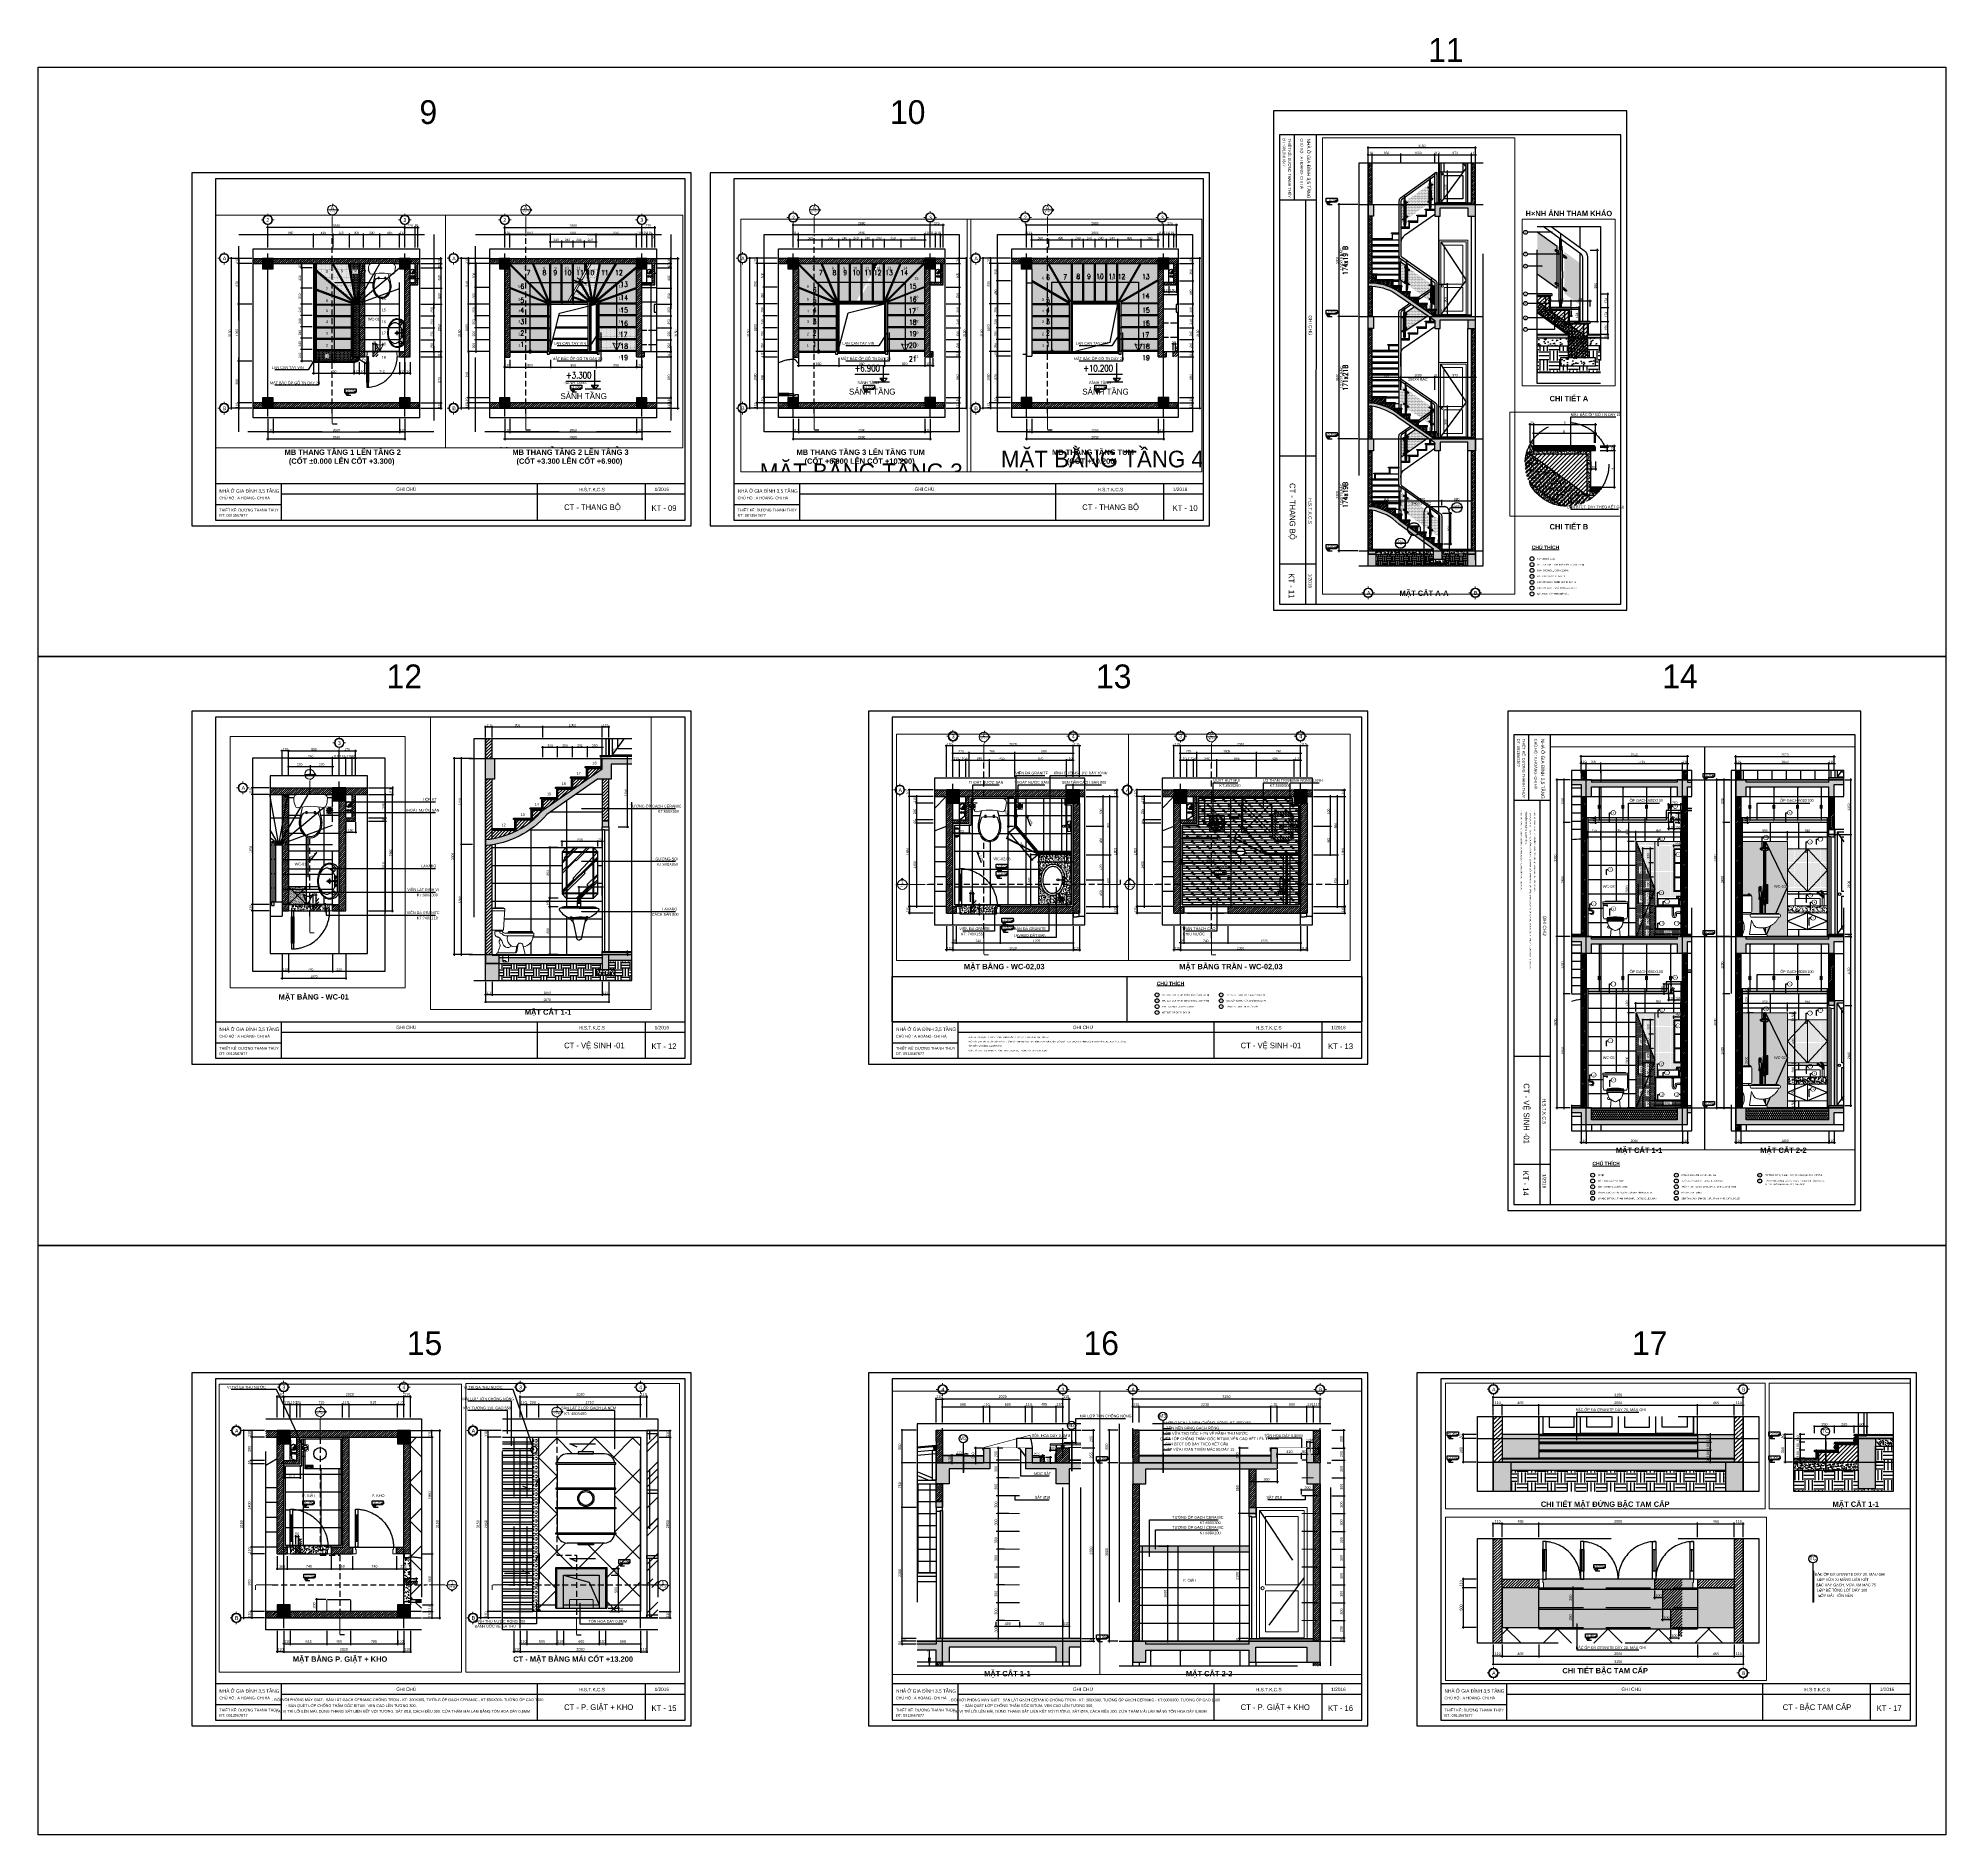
# Paper-space layout 'Layout1' of a CAD drawing. Header units: millimetres. Extents: x -10034 to -8430, y -9131 to -3419.
# Drawn here: x -10034 to -8430, y -4931 to -3419 of the extents above; entities outside this region: 1.
# The model-space entities are those that its viewports show. They can reach past a viewport. Long polylines and large blocks are cut down to what shows.
import ezdxf
from ezdxf.enums import TextEntityAlignment as Align

# ---------------------------------------------------------------- set-up
doc = ezdxf.new("R2010")
doc.units = ezdxf.units.MM
doc.header["$LTSCALE"] = 1000
doc.header["$MEASUREMENT"] = 0
doc.header["$PDMODE"] = 3
for name, pattern in [('$2$CENTER2', [1.125, 0.75, -0.125, 0.125, -0.125]), ('$3$HIDDEN', [9.525, 6.35, -3.175]), ('AI9-LType1', [2.49996, 1.562488, -0.312491, 0.312491, -0.312491]), ('CENTER2', [1.125, 0.75, -0.125, 0.125, -0.125]), ('HIDDEN', [0.375, 0.25, -0.125])]:
    doc.linetypes.add(name, pattern=pattern)
doc.layers.get('0').update_dxf_attribs({"lineweight": 30})
doc.layers.get('DEFPOINTS').update_dxf_attribs({"color": 4, "lineweight": 30})
for name, color, linetype in [('1CN', 4, 'Continuous'), ('1TBN', 3, 'Continuous'), ('4', 4, 'Continuous'), ('7', 7, 'Continuous'), ('A- HATCH', 251, 'Continuous'), ('A-HATCH', 250, 'Continuous'), ('A-THIET BI', 245, 'Continuous'), ('A-TUONG', 4, 'Continuous'), ('CUA', 9, 'Continuous'), ('DIM KT', 9, 'Continuous'), ('ETC', 6, 'Continuous'), ('HATCH', 251, 'Continuous'), ('LEADER', 7, 'Continuous'), ('net-vatlieu', 250, 'Continuous'), ('NETDUT', 8, 'Continuous'), ('sanytary', 4, 'Continuous'), ('TBD', 2, 'Continuous'), ('THEP', 30, 'Continuous'), ('tim', 14, 'AI9-LType1'), ('WC', 8, 'Continuous')]:
    doc.layers.add(name, color=color, linetype=linetype)
for name, color, linetype, lineweight in [('A-DIM', 9, 'Continuous', 18), ('A-LEGEN', 67, 'Continuous', 18), ('A-TEXT', 10, 'Continuous', 20), ('BANCONG', 42, 'Continuous', 13), ('BE TONG', 6, 'Continuous', 5), ('CCA - DOOR', 34, 'Continuous', 20), ('DS_cua', 146, 'Continuous', 25), ('I-SITE-BOUNDARY', 10, 'HIDDEN', 15), ('MARK-SYMB', 7, 'Continuous', 13), ('NET CAT', 11, 'Continuous', 5), ('NOITHAT', 156, 'Continuous', 5), ('TEXT', 2, 'Continuous', 15), ('THAY', 4, 'Continuous', 30), ('TRUC', 1, 'CENTER2', 9), ('TUONG', 7, 'Continuous', 30), ('type A 2-20$0$FUR', 6, 'Continuous', 13), ('X2-CEN NAME', 9, 'Continuous', 15), ('X2-TEXT 2', 1, 'Continuous', 18)]:
    doc.layers.add(name, color=color, linetype=linetype, lineweight=lineweight)
doc.styles.add('1-50', font='VnAvantH.TTF')
doc.styles.add('A2', font='VnAvantH.TTF')
doc.styles.add('ARIAL', font='arial.ttf', dxfattribs={"width": 0.85})
doc.styles.add('AVH', font='VnAvantH.TTF')
doc.styles.add('dim', font='arial.ttf', dxfattribs={"width": 0.8})
doc.styles.add('font unicode ccu', font='arial.ttf')
doc.styles.add('ROMANO', font='ROMANS', dxfattribs={"width": 0.8, "bigfont": 'VNS'})
doc.styles.add('ROMANS', font='romans.shx', dxfattribs={"width": 0.7, "bigfont": 'vns.shx'})
doc.styles.get("Standard").update_dxf_attribs({"font": 'romans.shx', "width": 0.7, "bigfont": 'bigfont.shx'})
doc.styles.add('STYLE2', font='VnArialH.TTF')
doc.dimstyles.new('1-100-100', dxfattribs={"dimscale": 0, "dimtxt": 2.2, "dimasz": 0.8, "dimexe": 1, "dimexo": 1, "dimgap": 0.9, "dimtad": 1, "dimdec": 0, "dimzin": 0, "dimdsep": 46, "dimtxsty": 'dim', "dimblk1": 'ARCHTICK', "dimblk2": 'ARCHTICK', "dimsah": 1, "dimcen": 1, "dimdle": 1, "dimclrd": 256, "dimclre": 256, "dimclrt": 1, "dimadec": 0, "dimazin": 0, "dimtfac": 0.0001, "dimtdec": 0, "dimtix": 1, "dimtmove": 2, "dimatfit": 3, "dimldrblk": 'DOT', "dimfxl": 100, "dimtolj": 1, "dimtzin": 0, "dimarcsym": 0})
doc.dimstyles.new('DIM 1-100', dxfattribs={"dimscale": 0, "dimtxt": 2, "dimasz": 1, "dimexe": 1, "dimexo": 1, "dimgap": 0.5, "dimtad": 1, "dimdec": 4, "dimrnd": 1, "dimdsep": 46, "dimtxsty": 'ARIAL', "dimblk1": 'ARCHTICK', "dimblk2": 'ARCHTICK', "dimsah": 1, "dimcen": 2, "dimdle": 1, "dimclrd": 9, "dimclre": 9, "dimclrt": 1, "dimadec": 0, "dimazin": 0, "dimtfac": 1, "dimtdec": 4, "dimtix": 1, "dimtmove": 2, "dimatfit": 3, "dimldrblk": 'DOT', "dimfxl": 1, "dimtvp": 1, "dimtolj": 1, "dimarcsym": 0})
pattern_1 = [(45, (-3105.553, -22425.494), (-22.09709, 22.09709), [])]
pattern_2 = [(45, (1523.353, -23269.68), (-22.09709, 22.09709), [])]
pattern_3 = [(45, (116201.98, 75770.368), (-26.516504, 26.516504), [])]
pattern_4 = [(45, (42541.38, 0), (-26.516504, 26.516504), [])]
pattern_5 = [(37.5, (14181.535, -16646.655), (-0.314967, 9.63412), [0, -7.6, 0, -8.5, 0, -8.125]), (7.5, (14181.535, -16646.655), (8.84888, 14.11073), [0, -4.1, 0, -6.85, 0, -2.625]), (327.5, (14175.385, -16646.655), (15.57071, 0.028295), [0, -2.5, 0, -9, 0, -11.75]), (317.5, (14175.385, -16646.655), (15.03063, 4.38838), [0, -1.25, 0, -5.9, 0, -6.75])]
pattern_6 = [(50, (0, 0), (71.72602, -6.275213), [7.5, -82.5]), (355, (0, 0), (-13.87513, 75.21921), [6, -66]), (100.4514, (5.98, -0.52), (57.85094, 68.943954), [6.37402, -70.11421]), (46.1842, (0, 20), (106.7241, -16.5519), [11.25, -123.75]), (96.6356, (8.89, 18.62), (93.46627, 97.41179), [9.56103, -105.1713]), (351.1842, (0, 20), (93.4662, 97.41186), [9, -99]), (21, (10, 15), (59.690705, -40.26189), [7.5, -82.5]), (326, (10, 15), (24.33153, 72.515), [6, -66]), (71.4514, (14.974, 11.645), (84.02226, 32.25305), [6.37402, -70.11421]), (37.5, (0, 0), (1.215986, 33.289385), [0, -65.2, 0, -67, 0, -66.25]), (7.5, (0, 0), (26.306954, 39.441171), [0, -38.2, 0, -63.7, 0, -25.25]), (327.5, (-22.3, 0), (53.382244, -2.255487), [0, -25, 0, -78, 0, -103.5]), (317.5, (-32.3, 0), (58.318617, 10.0105), [0, -32.5, 0, -51.8, 0, -73.5])]
pattern_7 = [(45, (0, 5589.857), (-26.516504, 26.516504), [])]
pattern_8 = [(50, (0, 0), (71.726018, -6.275213), [7.5, -82.5]), (355, (0, 0), (-13.875133, 75.219213), [6, -66]), (100.4514, (5.98, -0.52), (57.85094, 68.943954), [6.37402, -70.11421]), (46.1842, (0, 20), (106.724105, -16.5519), [11.25, -123.75]), (96.6356, (8.89, 18.62), (93.46627, 97.41179), [9.56103, -105.1713]), (351.1842, (0, 20), (93.46619, 97.41186), [9, -99]), (21, (10, 15), (59.690705, -40.26189), [7.5, -82.5]), (326, (10, 15), (24.331533, 72.515005), [6, -66]), (71.4514, (14.974, 11.645), (84.022263, 32.25305), [6.37402, -70.11421]), (37.5, (0, 0), (1.2159855, 33.2893854), [0, -65.2, 0, -67, 0, -66.25]), (7.5, (0, 0), (26.306954, 39.441171), [0, -38.2, 0, -63.7, 0, -25.25]), (327.5, (-22.3, 0), (53.3822436, -2.255487), [0, -25, 0, -78, 0, -103.5]), (317.5, (-32.3, 0), (58.318617, 10.010498), [0, -32.5, 0, -51.8, 0, -73.5])]
pattern_9 = [(45, (4170.5365, 7404.962), (-3.5355339, 3.5355339), []), (135, (4170.5365, 7404.962), (-10.60660172, 3.5355339), [12.5, -7.5])]
pattern_10 = [(37.5, (4170.5365, 7404.962), (-0.3149668, 9.63411885), [0, -7.6, 0, -8.5, 0, -8.125]), (7.5, (4170.536, 7404.962), (8.8488835, 14.1107303), [0, -4.1, 0, -6.85, 0, -2.625]), (327.5, (4164.3865, 7404.962), (15.5707093, 0.02829527), [0, -2.5, 0, -9, 0, -11.75]), (317.5, (4164.386, 7404.962), (15.030633, 4.3883778), [0, -1.25, 0, -5.9, 0, -6.75])]

# ---------------------------------------------------------------- blocks, each defined once
blk = doc.blocks.new('khung ten')
at = {"ltscale": 0.2}
for p, q in [((-11497.3, -3794), (-11102.3, -3794.1)), ((-11442.1, -3794), (-11442.1, -3824.7)), ((-11226.8, -3794.1), (-11226.8, -3824.7)), ((-11136.1, -3794.1), (-11136.1, -3824.7)), ((-11442.1, -3812), (-11497.3, -3812)), ((-11442.1, -3802.8), (-11102.4, -3802.8))]:
    blk.add_line(p, q, dxfattribs=at)
blk.add_lwpolyline([(-11497.3, -3824.7), (-11102.3, -3824.7), (-11102.3, -3537.7), (-11497.3, -3537.7)], close=True, dxfattribs=at)
at = {"layer": 'DEFPOINTS', "ltscale": 0.2}
blk.add_lwpolyline([(-11517.3, -3829.7), (-11097.3, -3829.7), (-11097.3, -3532.7), (-11517.3, -3532.7)], close=True, dxfattribs=at)
at = {"layer": 'NOITHAT'}
blk.add_lwpolyline([(-11517.3, -3829.7), (-11097.3, -3829.7), (-11097.3, -3532.7), (-11517.3, -3532.7)], close=True, dxfattribs=at)
at = {"layer": 'TEXT', "style": 'A2'}
for s, height, p in [('nhµ ë gia ®×nh 3,5 tÇng', 2.873, (-11494, -3801.7)), ('ghi chó', 2.87, (-11345.3, -3800.2)), ('h.s.t.k.c.s', 2.873, (-11191.5, -3800.5)), ('1/2016', 2.87, (-11128.1, -3800.3)), ('chñ hé : A HOµNG- CHÞ Hµ', 2.298, (-11494.1, -3807.3)), ('thiÕt kÕ: D¦¥NG THANH THñY', 2.298, (-11494.1, -3817.5)), ('§T: 0913567877', 2.298, (-11494.1, -3822))]:
    blk.add_text(s, height=height, dxfattribs=at).set_placement(p)
blk = doc.blocks.new('gh')
at = {"layer": 'TRUC'}
for p, q in [((19287.3, 6449), (19285.5, 6449)), ((19290.8, 6452.5), (19290.8, 6454.2)), ((19290.8, 6445.5), (19290.8, 6443.7))]:
    blk.add_line(p, q, dxfattribs=at)
at = {"layer": 'TRUC', "linetype": 'Continuous'}
blk.add_line((19294.3, 6449), (19296.1, 6449), dxfattribs=at)
blk.add_circle((19290.8, 6449), 3.51, dxfattribs=at)
at = {"layer": 'X2-CEN NAME', "color": 9, "ltscale": 6}
blk.add_circle((19290.8, 6449), 4.01, dxfattribs=at)
blk = doc.blocks.new('A$C19660EC4')
at = {"layer": 'MARK-SYMB'}
for p, q in [((17, 0), (37, 0)), ((39, 0), (41, 0))]:
    blk.add_line(p, q, dxfattribs=at)
at = {"layer": 'MARK-SYMB', "linetype": 'Continuous'}
for points in [[(0, 0), (2.5, 0), (2.5, 2.5)], [(3.6, 3.5), (4, 4), (2.5, 2.5)], [(3.3, 3), (3.6, 3.5), (2.5, 2.5)], [(3, 2.4), (2.5, 2.5), (3.3, 3)], [(2.8, 1.9), (3, 2.4), (2.5, 2.5)], [(2.6, 1.2), (2.8, 1.9), (2.5, 2.5)], [(2.5, 0.6), (2.6, 1.2), (2.5, 2.5)], [(2.5, 2.5), (2.5, 0), (2.5, 0.6)], [(5, 4.9), (4.5, 4.5), (6, 6)], [(5.5, 5.2), (5, 4.9), (6, 6)], [(6, 5.5), (6, 6), (5.5, 5.2)], [(8.5, 8.5), (8.5, 6), (6, 6)], [(6, 6), (8.5, 6), (7.9, 6)], [(7.9, 6), (7.2, 5.9), (6, 6)], [(7.2, 5.9), (6.6, 5.7), (6, 6)], [(6.6, 5.7), (6, 5.5), (6, 6)], [(8.5, 8.5), (8.5, 6), (11, 6)], [(11, 6), (8.5, 6), (9.1, 6)], [(9.1, 6), (9.7, 5.9), (11, 6)], [(9.7, 5.9), (10.3, 5.7), (11, 6)], [(10.3, 5.7), (10.9, 5.5), (11, 6)], [(10.9, 5.5), (11, 6), (11.5, 5.2)], [(12, 4.9), (12.5, 4.5), (11, 6)], [(11.5, 5.2), (12, 4.9), (11, 6)], [(13.3, 3.5), (12.9, 4), (14.5, 2.5)], [(13.7, 3), (13.3, 3.5), (14.5, 2.5)], [(14, 2.4), (14.5, 2.5), (13.7, 3)], [(14.2, 1.9), (14, 2.4), (14.5, 2.5)], [(14.4, 1.2), (14.2, 1.9), (14.5, 2.5)], [(14.5, 0.6), (14.4, 1.2), (14.5, 2.5)], [(17, 0), (14.5, 0), (14.5, 2.5)], [(14.5, 2.5), (14.5, 0), (14.5, 0.6)]]:
    blk.add_solid(points, dxfattribs=at)
blk = doc.blocks.new('_ARCHTICK')
at = {"color": 0, "linetype": 'ByBlock', "const_width": 0.15}
blk.add_lwpolyline([(-0.5, -0.5), (0.5, 0.5)], dxfattribs=at)
blk = doc.blocks.new('_DOT')
at = {"color": 0, "linetype": 'ByBlock', "ltscale": 10}
blk.add_line((-0.5, 0), (-1, 0), dxfattribs=at)
at = {"color": 0, "linetype": 'ByBlock', "ltscale": 10, "const_width": 0.5}
blk.add_lwpolyline([(-0.25, 0, 1), (0.25, 0, 1)], format="xyb", close=True, dxfattribs=at)
blk = doc.blocks.new('muiten')
at = {"layer": 'BANCONG'}
for q in [(-446, -146), (-133, -147)]:
    blk.add_line((-288, 182), q, dxfattribs=at)
blk.add_arc((-290, -339), 248, 50.7233, 128.854, dxfattribs=at)
blk = doc.blocks.new('*U6')
blk.add_line((70, -100), (70, -540))
for points in [[(50, 0), (50, -640), (90, -640), (90, 0)], [(50, -100), (90, -100), (90, -540), (50, -540)]]:
    blk.add_lwpolyline(points, close=True)
at = {"linetype": 'HIDDEN'}
blk.add_arc((50, 0), 640, 270, 0, dxfattribs=at)
at = {"layer": 'I-SITE-BOUNDARY', "linetype": 'ByBlock'}
for points in [[(0, 110), (60, 110), (60, 40), (50, 40), (50, 0), (0, 0)], [(740, 110), (680, 110), (680, 40), (690, 40), (690, 0), (740, 0)]]:
    blk.add_lwpolyline(points, close=True, dxfattribs=at)
blk = doc.blocks.new('\xadewwwwwww')
blk.add_wipeout([(-213.1, 0), (213.1, 0), (233.3, -3), (243.4, -6.9), (263.2, -21.1), (269.2, -28.1), (275.4, -38), (279.5, -47.7), (283.1, -70), (283.1, -71.7), (282.3, -89.1), (281, -102.3), (278.5, -121), (272.6, -149), (266.6, -170), (254, -205.6), (245.2, -218.5), (225.7, -225.6), (208.9, -222), (184.4, -217.2), (163.5, -213.6), (138.9, -209.9), (148.3, -251.9), (157.9, -294.4), (169.7, -346.4), (186.7, -421.1), (190.6, -455.8), (191.2, -476.9), (190.1, -504.1), (187.4, -528.2), (182.4, -554.4), (177.6, -572.6), (173.1, -586.9), (158.9, -620.4), (149.8, -636.9), (138.5, -654.2), (131.5, -663.6), (112.2, -684.8), (105.5, -690.9), (90.5, -702.9), (80.1, -707.6), (69.9, -716), (55.9, -721.3), (44.4, -725.9), (35.9, -729.6), (24.6, -731.4), (0.3, -734.2), (-23.9, -731.4), (-40.6, -728.5), (-58.7, -719.7), (-70.5, -716), (-82.2, -709), (-99.2, -696.7), (-117.7, -680), (-135.7, -658.9), (-149.7, -638.1), (-167.3, -603.6), (-176.5, -578.4), (-183.1, -553.7), (-190.2, -510.3), (-191.8, -476.9), (-188.2, -427.4), (-185.2, -409.7), (-177.6, -379), (-168.6, -338.9), (-161.4, -307), (-148.2, -248.8), (-139.5, -210), (-151.4, -211.7), (-174.3, -215.4), (-225.7, -225.6), (-236, -223.8), (-245.2, -218.5), (-255.3, -200.4), (-265.1, -174.6), (-275.3, -137.3), (-280.1, -110), (-283.1, -70), (-278.2, -44.2), (-263.2, -21.1), (-248.3, -9.4), (-237.3, -4.3)]).dxf.layer = 'NOITHAT'
at = {"layer": 'NOITHAT'}
for p, q in [((213.1, 0), (-213.1, 0)), ((-139.5, -210), (-177.6, -379)), ((-134.6, -209.4), (-172.9, -379)), ((135.2, -209.4), (173.4, -379)), ((138.9, -209.9), (177, -379)), ((-79.4, -311.6), (-107, -311.6)), ((60.6, -311.6), (-58, -311.6)), ((100.5, -311.6), (82, -311.6))]:
    blk.add_line(p, q, dxfattribs=at)
for points in [[(-61, -285.7), (-76.4, -285.7, 0.414214), (-79.4, -288.7), (-79.4, -320.1, 0.414214), (-76.4, -323.1), (-61, -323.1, 0.414214), (-58, -320.1), (-58, -288.7, 0.414214)], [(-61, -286.6), (-76.4, -286.6, 0.414214), (-78.4, -288.7), (-78.4, -320.1, 0.414214), (-76.4, -322.2), (-61, -322.2, 0.414214), (-58.9, -320.1), (-58.9, -288.7, 0.414214)], [(79, -285.7), (63.6, -285.7, 0.414214), (60.6, -288.7), (60.6, -320.1, 0.414214), (63.6, -323.1), (79, -323.1, 0.414214), (82, -320.1), (82, -288.7, 0.414214)], [(79, -286.6), (63.6, -286.6, 0.414214), (61.6, -288.7), (61.6, -320.1, 0.414214), (63.6, -322.2), (79, -322.2, 0.414214), (81.1, -320.1), (81.1, -288.7, 0.414214)]]:
    blk.add_lwpolyline(points, format="xyb", close=True, dxfattribs=at)
for points in [[(-177.6, -379, 0.072085), (-191.8, -476.9, 0.074875), (-176.5, -578.4, 0.085384), (-135.7, -658.9, 0.106182), (-70.5, -716, 0.127687), (-0.3, -734.2, 0.127687)], [(-172.9, -379, 0.072085), (-187, -476.9, 0.074875), (-171.8, -578.4, 0.085384), (-131, -658.9, 0.106182), (-65.7, -716, 0.127687), (4.5, -734.2, 0.127687)], [(-3.9, -734.2, 0.127687), (66.3, -716, 0.106182), (131.5, -658.9, 0.085384), (172.3, -578.4, 0.074875), (187.6, -476.9, 0.072085), (173.4, -379, 0.066201)], [(-0.3, -734.2, 0.127687), (69.9, -716, 0.106182), (135.1, -658.9, 0.085384), (175.9, -578.4, 0.074875), (191.2, -476.9, 0.072085), (177, -379, 0.066201)]]:
    blk.add_lwpolyline(points, format="xyb", dxfattribs=at)
for centre, radius in [((-68.8, -296.4), 5.81), ((-68.8, -296.4), 5.34), ((71.2, -296.4), 5.81), ((71.2, -296.4), 5.34)]:
    blk.add_circle(centre, radius, dxfattribs=at)
for centre, radius, start, end in [((-213.1, -70), 70, 90, 181.35074), ((213.1, -70), 70, 358.64926, 90), ((67.6, -63.4), 350.8, 181.35074, 202.99032), ((-67.6, -63.4), 350.8, 337.00968, 358.64926), ((-225.7, -195.6), 30, 189.15626, 270), ((0, -1227.2), 1026.7, 77.29872, 102.70128), ((225.7, -195.6), 30, 270, 350.84374), ((-107, -341.6), 30, 90, 148.75092), ((-101.1, -341.6), 30, 90, 147.92357), ((100.5, -341.6), 30, 32.07643, 90), ((106.4, -341.6), 30, 31.24908, 90), ((153, -476.9), 324.8, 162.87196, 180), ((153, -476.9), 319.8, 162.87196, 180), ((77.7, -453.7), 246, 148.75092, 162.87196), ((77.7, -453.7), 241, 147.92357, 162.87196), ((-78.3, -453.7), 241, 17.12804, 32.07643), ((-78.3, -453.7), 246, 17.12804, 31.24908), ((-153.6, -476.9), 319.8, 0, 17.12804), ((-153.6, -476.9), 324.8, 0, 17.12804), ((153, -476.9), 324.8, 180, 197.12804), ((153, -476.9), 319.8, 180, 197.12804), ((-153.6, -476.9), 319.8, 342.87196, 0), ((-153.6, -476.9), 324.8, 342.87196, 0), ((77.7, -500.1), 246, 197.12804, 216.64934), ((77.7, -500.1), 241, 197.12804, 216.64934), ((-78.3, -500.1), 241, 323.35066, 342.87196), ((-78.3, -500.1), 246, 323.35066, 342.87196), ((30, -535.6), 186.5, 216.64934, 240.89371), ((30, -535.6), 181.5, 216.64934, 240.89371), ((-0.3, -590), 124.3, 240.89371, 270), ((-0.3, -590), 119.3, 240.89371, 270), ((-0.3, -590), 119.3, 270, 299.10629), ((-0.3, -590), 124.3, 270, 299.10629), ((-30.6, -535.6), 181.5, 299.10629, 323.35066), ((-30.6, -535.6), 186.5, 299.10629, 323.35066)]:
    blk.add_arc(centre, radius, start, end, dxfattribs=at)
blk = doc.blocks.new('CR')
at = {"layer": 'WC'}
blk.add_line((-118, 218), (-118, 218), dxfattribs=at)
at = {"layer": 'WC', "color": 251}
for p, q in [((-31.4, 194.2), (-31.4, -194.2)), ((-79.1, 107.4), (-79.1, -107.4)), ((-211.4, 0), (-119.3, 0)), ((-165.4, 46), (-165.4, -46)), ((-62.1, 76.3), (-62.1, 76.3))]:
    blk.add_line(p, q, dxfattribs=at)
at = {"layer": 'WC', "color": 9}
for p, q in [((0, 197.4), (0, -197.4)), ((-104.1, 2.6), (-104.1, 0)), ((-104.1, -2.6), (-104.1, 0)), ((-79.1, 5.5), (-101.2, 5.5)), ((-79.1, -5.5), (-101.2, -5.5))]:
    blk.add_line(p, q, dxfattribs=at)
for points in [[(-166.8, 296.9, 0.143178), (-239.1, 275.7, 0.107175), (-307.2, 208, 0.078334), (-347.8, 116.7, 0.065639), (-363.2, 0)], [(-363.2, 0, 0.065639), (-347.8, -116.7, 0.078334), (-307.2, -208, 0.107175), (-239.1, -275.7, 0.143178), (-166.8, -296.9)]]:
    blk.add_lwpolyline(points, format="xyb", dxfattribs=at)
at = {"layer": 'WC', "color": 251}
for points in [[(-31.4, 194.2, 0.007157), (-36.1, 201.7, 0.107175), (-100.7, 266, 0.143178), (-166.8, 285.3, 0.143178), (-232.8, 266, 0.107175), (-297.5, 201.7, 0.078334), (-336.6, 113.7, 0.065639), (-351.6, 0)], [(-79.1, 107.4, 0.056362), (-103.1, 153.9, 0.107106), (-153.7, 202.7, 0.13951), (-206, 217.6, 0.13951), (-258.4, 202.7, 0.107106), (-309, 153.9, 0.079984), (-339.8, 86.6, 0.067673), (-351.6, 0)], [(-66.3, 73.4, 0.287577), (-65.9, 74.5, 0.063305), (-67.7, 78.9, 0.023946), (-69.9, 82.6)], [(-64.1, 84.7, 0.023946), (-63.5, 80.4, 0.063305), (-61.9, 75.9, 0.287577), (-61, 75.3)], [(-61, 75.3, 0.287577), (-60, 75.9, 0.063305), (-58.5, 80.4, 0.023946), (-57.9, 84.7)], [(-52.1, 82.6, 0.023946), (-54.3, 78.9, 0.063305), (-56, 74.5, 0.287577), (-55.7, 73.4)], [(-351.6, 0, 0.065639), (-336.6, -113.7, 0.078334), (-297.5, -201.7, 0.107175), (-232.8, -266, 0.143178), (-166.8, -285.3, 0.143178), (-100.7, -266, 0.107175), (-36.1, -201.7, 0.007157), (-31.4, -194.2)], [(-351.6, 0, 0.067673), (-339.8, -86.6, 0.079984), (-309, -153.9, 0.107106), (-258.4, -202.7, 0.13951), (-206, -217.6, 0.13951), (-153.7, -202.7, 0.107106), (-103.1, -153.9, 0.056362), (-79.1, -107.4)], [(-78.9, 67.1, 0.023946), (-74.5, 67, 0.063305), (-69.8, 67.7, 0.287577), (-69.1, 68.5)], [(-78.9, 0, 0.023946), (-74.5, -0.1, 0.063305), (-69.8, 0.6, 0.287577), (-69.1, 1.4)], [(-69.1, 68.5, 0.287577), (-69.5, 69.6, 0.063305), (-73.7, 71.9, 0.023946), (-77.8, 73.2)], [(-68.1, 63, 0.287577), (-69.1, 63.5, 0.063305), (-73.8, 62.6, 0.023946), (-77.8, 61)], [(-69.1, 1.4, 0.287577), (-69.5, 2.5, 0.063305), (-73.7, 4.8, 0.023946), (-77.8, 6.1)], [(-74.7, 78.6, 0.023946), (-71.5, 75.7, 0.063305), (-67.4, 73.3, 0.287577), (-66.3, 73.4)], [(-74.7, 55.6, 0.023946), (-71.3, 58.3, 0.063305), (-68.1, 61.9, 0.287577), (-68.1, 63)], [(-74.7, 11.5, 0.023946), (-71.5, 8.6, 0.063305), (-67.4, 6.1, 0.287577), (-66.3, 6.3)], [(-63.8, 59.4, 0.287577), (-64.9, 59.2, 0.063305), (-67.9, 55.4, 0.023946), (-69.9, 51.6)], [(-66.3, 6.3, 0.287577), (-65.9, 7.4, 0.063305), (-67.7, 11.8, 0.023946), (-69.9, 15.5)], [(-64.1, 49.5, 0.023946), (-63.2, 53.7, 0.063305), (-63.1, 58.5, 0.287577), (-63.8, 59.4)], [(-64.1, 17.6, 0.023946), (-63.5, 13.3, 0.063305), (-61.9, 8.8, 0.287577), (-61, 8.2)], [(-61, 8.2, 0.287577), (-60, 8.8, 0.063305), (-58.5, 13.3, 0.023946), (-57.9, 17.6)], [(-58.2, 59.4, 0.287577), (-58.9, 58.5, 0.063305), (-58.7, 53.7, 0.023946), (-57.9, 49.5)], [(-52, 51.6, 0.023946), (-54.1, 55.4, 0.063305), (-57.1, 59.2, 0.287577), (-58.2, 59.4)], [(-52.1, 15.5, 0.023946), (-54.3, 11.8, 0.063305), (-56, 7.4, 0.287577), (-55.7, 6.3)], [(-55.7, 73.4, 0.287577), (-54.6, 73.3, 0.063305), (-50.5, 75.7, 0.023946), (-47.3, 78.6)], [(-55.7, 6.3, 0.287577), (-54.6, 6.1, 0.063305), (-50.5, 8.6, 0.023946), (-47.3, 11.5)], [(-53.9, 63, 0.287577), (-53.8, 61.9, 0.063305), (-50.7, 58.3, 0.023946), (-47.3, 55.6)], [(-44.2, 61, 0.023946), (-48.2, 62.6, 0.063305), (-52.9, 63.5, 0.287577), (-53.9, 63)], [(-44.2, 73.2, 0.023946), (-48.3, 71.9, 0.063305), (-52.5, 69.6, 0.287577), (-52.9, 68.5)], [(-52.9, 68.5, 0.287577), (-52.1, 67.7, 0.063305), (-47.4, 67, 0.023946), (-43.1, 67.1)], [(-44.2, 6.1, 0.023946), (-48.3, 4.8, 0.063305), (-52.5, 2.5, 0.287577), (-52.9, 1.4)], [(-52.9, 1.4, 0.287577), (-52.1, 0.6, 0.063305), (-47.4, -0.1, 0.023946), (-43.1, 0)], [(-78.9, -67.1, 0.023946), (-74.5, -67.2, 0.063305), (-69.8, -66.5, 0.287577), (-69.1, -65.7)], [(-68.1, -4.1, 0.287577), (-69.1, -3.6, 0.063305), (-73.8, -4.5, 0.023946), (-77.8, -6.1)], [(-69.1, -65.7, 0.287577), (-69.5, -64.6, 0.063305), (-73.7, -62.4, 0.023946), (-77.8, -61)], [(-68.1, -71.2, 0.287577), (-69.1, -70.7, 0.063305), (-73.8, -71.6, 0.023946), (-77.8, -73.2)], [(-74.7, -11.5, 0.023946), (-71.3, -8.8, 0.063305), (-68.1, -5.2, 0.287577), (-68.1, -4.1)], [(-74.7, -55.6, 0.023946), (-71.5, -58.5, 0.063305), (-67.4, -61, 0.287577), (-66.3, -60.8)], [(-74.7, -78.6, 0.023946), (-71.3, -75.9, 0.063305), (-68.1, -72.4, 0.287577), (-68.1, -71.2)], [(-63.8, -7.7, 0.287577), (-64.9, -8, 0.063305), (-67.9, -11.7, 0.023946), (-69.9, -15.5)], [(-66.3, -60.8, 0.287577), (-65.9, -59.7, 0.063305), (-67.7, -55.3, 0.023946), (-69.9, -51.6)], [(-63.8, -74.8, 0.287577), (-64.9, -75.1, 0.063305), (-67.9, -78.8, 0.023946), (-69.9, -82.6)], [(-64.1, -17.6, 0.023946), (-63.2, -13.4, 0.063305), (-63.1, -8.6, 0.287577), (-63.8, -7.7)], [(-64.1, -49.5, 0.023946), (-63.5, -53.8, 0.063305), (-61.9, -58.3, 0.287577), (-61, -58.9)], [(-64.1, -84.7, 0.023946), (-63.2, -80.5, 0.063305), (-63.1, -75.7, 0.287577), (-63.8, -74.8)], [(-61, -58.9, 0.287577), (-60, -58.3, 0.063305), (-58.5, -53.8, 0.023946), (-57.9, -49.5)], [(-58.2, -7.7, 0.287577), (-58.9, -8.6, 0.063305), (-58.7, -13.4, 0.023946), (-57.9, -17.6)], [(-58.2, -74.8, 0.287577), (-58.9, -75.7, 0.063305), (-58.7, -80.5, 0.023946), (-57.9, -84.7)], [(-52, -15.5, 0.023946), (-54.1, -11.7, 0.063305), (-57.1, -8, 0.287577), (-58.2, -7.7)], [(-52, -82.6, 0.023946), (-54.1, -78.8, 0.063305), (-57.1, -75.1, 0.287577), (-58.2, -74.8)], [(-52.1, -51.6, 0.023946), (-54.3, -55.3, 0.063305), (-56, -59.7, 0.287577), (-55.7, -60.8)], [(-55.7, -60.8, 0.287577), (-54.6, -61, 0.063305), (-50.5, -58.5, 0.023946), (-47.3, -55.6)], [(-53.9, -4.1, 0.287577), (-53.8, -5.2, 0.063305), (-50.7, -8.8, 0.023946), (-47.3, -11.5)], [(-53.9, -71.2, 0.287577), (-53.8, -72.4, 0.063305), (-50.7, -75.9, 0.023946), (-47.3, -78.6)], [(-44.2, -6.1, 0.023946), (-48.2, -4.5, 0.063305), (-52.9, -3.6, 0.287577), (-53.9, -4.1)], [(-44.2, -73.2, 0.023946), (-48.2, -71.6, 0.063305), (-52.9, -70.7, 0.287577), (-53.9, -71.2)], [(-44.2, -61, 0.023946), (-48.3, -62.4, 0.063305), (-52.5, -64.6, 0.287577), (-52.9, -65.7)], [(-52.9, -65.7, 0.287577), (-52.1, -66.5, 0.063305), (-47.4, -67.2, 0.023946), (-43.1, -67.1)]]:
    blk.add_lwpolyline(points, format="xyb", dxfattribs=at)
at = {"layer": 'WC', "color": 9}
for points in [[(-112.8, 225.5, 0.144576), (-117.6, 219.3, 0.107176), (-119.2, 208.9, 0.07771), (-116.8, 198.1, 0.064887), (-110.5, 186.4, 0.064887), (-101.3, 176.7, 0.07771), (-91.7, 171.1, 0.107176), (-81.4, 169.4, 0.144576), (-74, 172.1, 0.144576), (-69.2, 178.3, 0.107176), (-67.5, 188.7, 0.07771), (-69.9, 199.5, 0.064887), (-76.2, 211.2, 0.064887), (-85.4, 220.9, 0.07771), (-95, 226.5, 0.107176), (-105.3, 228.2, 0.144576)], [(-112.8, -225.5, -0.144576), (-117.6, -219.3, -0.107176), (-119.2, -208.9, -0.07771), (-116.8, -198.1, -0.064887), (-110.5, -186.4, -0.064887), (-101.3, -176.7, -0.07771), (-91.7, -171.1, -0.107176), (-81.4, -169.4, -0.144576), (-74, -172.1, -0.144576), (-69.2, -178.3, -0.107176), (-67.5, -188.7, -0.07771), (-69.9, -199.5, -0.064887), (-76.2, -211.2, -0.064887), (-85.4, -220.9, -0.07771), (-95, -226.5, -0.107176), (-105.3, -228.2, -0.144576)]]:
    blk.add_lwpolyline(points, format="xyb", close=True, dxfattribs=at)
at = {"layer": 'WC', "color": 251}
blk.add_circle((-165.4, 0), 26, dxfattribs=at)
at = {"layer": 'WC', "color": 9}
blk.add_circle((-165.4, 0), 20.3, dxfattribs=at)
at = {"layer": 'WC'}
for centre in [(-61, 67.1), (-61, 0), (-61, -67.1)]:
    blk.add_circle(centre, 8.22, dxfattribs=at)
at = {"layer": 'WC', "color": 9}
for centre, radius, start, end in [((-149, 137), 160.8, 22.06329, 96.33485), ((-101.2, 2.6), 2.89, 90, 180), ((-101.2, -2.6), 2.89, 180, 270), ((-149, -137), 160.8, 263.66515, 337.93671)]:
    blk.add_arc(centre, radius, start, end, dxfattribs=at)
at = {"layer": 'WC', "color": 251}
for centre, radius, start, end in [((-73.3, 81.8), 3.5, 246.99373, 13.00627), ((-61, 67.1), 17.9, 100.04957, 119.95043), ((-61, 86.3), 3.5, 206.99373, 333.00627), ((-61, 67.1), 17.9, 60.04957, 79.95043), ((-48.6, 81.8), 3.5, 166.99373, 293.00627), ((-79.9, 70.4), 3.5, 286.99373, 53.00627), ((-61, 67.1), 17.9, 180.04957, 199.95043), ((-79.9, 3.3), 3.5, 286.99373, 53.00627), ((-61, 67.1), 17.9, 140.04957, 159.95043), ((-77.6, 57.5), 3.5, 326.99373, 93.00627), ((-61, 0), 17.9, 140.04957, 159.95043), ((-61, 67.1), 17.9, 220.04957, 239.95043), ((-73.3, 14.7), 3.5, 246.99373, 13.00627), ((-67.6, 49.1), 3.5, 6.99373, 133.00627), ((-61, 0), 17.9, 100.04957, 119.95043), ((-61, 67.1), 17.9, 260.04957, 279.95043), ((-61, 19.2), 3.5, 206.99373, 333.00627), ((-54.4, 49.1), 3.5, 46.99373, 173.00627), ((-61, 0), 17.9, 60.04957, 79.95043), ((-48.6, 14.7), 3.5, 166.99373, 293.00627), ((-61, 67.1), 17.9, 300.04957, 319.95043), ((-44.4, 57.5), 3.5, 86.99373, 213.00627), ((-61, 67.1), 17.9, 20.04957, 39.95043), ((-61, 0), 17.9, 20.04957, 39.95043), ((-42.1, 70.4), 3.5, 126.99373, 253.00627), ((-42.1, 3.3), 3.5, 126.99373, 253.00627), ((-61, 67.1), 17.9, 340.04957, 359.95043), ((-61, 0), 17.9, 180.04957, 199.95043), ((-79.9, -63.8), 3.5, 286.99373, 53.00627), ((-61, -67.1), 17.9, 180.04957, 199.95043), ((-77.6, -9.6), 3.5, 326.99373, 93.00627), ((-61, -67.1), 17.9, 140.04957, 159.95043), ((-77.6, -76.7), 3.5, 326.99373, 93.00627), ((-61, 0), 17.9, 220.04957, 239.95043), ((-73.3, -52.4), 3.5, 246.99373, 13.00627), ((-61, -67.1), 17.9, 220.04957, 239.95043), ((-67.6, -18), 3.5, 6.99373, 133.00627), ((-61, -67.1), 17.9, 100.04957, 119.95043), ((-61, 0), 17.9, 260.04957, 279.95043), ((-61, -47.9), 3.5, 206.99373, 333.00627), ((-54.4, -18), 3.5, 46.99373, 173.00627), ((-61, -67.1), 17.9, 60.04957, 79.95043), ((-48.6, -52.4), 3.5, 166.99373, 293.00627), ((-61, 0), 17.9, 300.04957, 319.95043), ((-61, -67.1), 17.9, 300.04957, 319.95043), ((-44.4, -9.6), 3.5, 86.99373, 213.00627), ((-44.4, -76.7), 3.5, 86.99373, 213.00627), ((-61, -67.1), 17.9, 20.04957, 39.95043), ((-42.1, -63.8), 3.5, 126.99373, 253.00627), ((-61, 0), 17.9, 340.04957, 359.95043), ((-61, -67.1), 17.9, 340.04957, 359.95043), ((-67.6, -85.2), 3.5, 6.99373, 133.00627), ((-61, -67.1), 17.9, 260.04957, 279.95043), ((-54.4, -85.2), 3.5, 46.99373, 173.00627)]:
    blk.add_arc(centre, radius, start, end, dxfattribs=at)
blk = doc.blocks.new('RUAP')
at = {"layer": 'WC', "xscale": -1, "rotation": 180.0000000000014}
blk.add_blockref('CR', (0, 0), dxfattribs=at)
blk = doc.blocks.new('*D154')
at = {"layer": 'DEFPOINTS', "color": 0, "ltscale": 0.2, "transparency": 16777216}
for p in [(-5335.6, -20355.5), (-5635.6, -20465.5), (-5335.6, -20465.5)]:
    blk.add_point(p, dxfattribs=at)
at = {"layer": 'THAY', "color": 9, "lineweight": -2, "ltscale": 0.2, "transparency": 16777216}
for p, q in [((-5360.6, -20355.5), (-5660.6, -20355.5)), ((-5635.6, -20355.5), (-5635.6, -20330.5)), ((-5635.6, -20355.5), (-5635.6, -20465.5)), ((-5360.6, -20465.5), (-5660.6, -20465.5)), ((-5635.6, -20465.5), (-5635.6, -20490.5))]:
    blk.add_line(p, q, dxfattribs=at)
at = {"layer": 'THAY', "color": 9, "lineweight": -2, "ltscale": 0.2, "transparency": 16777216, "xscale": 25, "yscale": 25, "zscale": 25}
for p, rotation in [((-5635.6, -20355.5), 270), ((-5635.6, -20465.5), 90)]:
    blk.add_blockref('_ARCHTICK', p, dxfattribs=dict(at, rotation=rotation))
at = {"layer": 'THAY', "color": 1, "ltscale": 0.2, "transparency": 16777216, "insert": (-5673.6, -20410.5), "char_height": 50, "attachment_point": 5, "rotation": 90, "style": 'ARIAL'}
blk.add_mtext('\\A1;110', dxfattribs=at)
blk = doc.blocks.new('*D155')
at = {"layer": 'DEFPOINTS', "color": 0, "ltscale": 0.2, "transparency": 16777216}
for p in [(-5335.6, -20465.5), (-5635.6, -21315.5), (-5335.6, -21315.5)]:
    blk.add_point(p, dxfattribs=at)
at = {"layer": 'THAY', "color": 9, "lineweight": -2, "ltscale": 0.2, "transparency": 16777216}
for p, q in [((-5635.6, -20440.5), (-5635.6, -21340.5)), ((-5360.6, -20465.5), (-5660.6, -20465.5)), ((-5360.6, -21315.5), (-5660.6, -21315.5))]:
    blk.add_line(p, q, dxfattribs=at)
at = {"layer": 'THAY', "color": 9, "lineweight": -2, "ltscale": 0.2, "transparency": 16777216, "xscale": 25, "yscale": 25, "zscale": 25}
for p, rotation in [((-5635.6, -20465.5), 90), ((-5635.6, -21315.5), 270)]:
    blk.add_blockref('_ARCHTICK', p, dxfattribs=dict(at, rotation=rotation))
at = {"layer": 'THAY', "color": 1, "ltscale": 0.2, "transparency": 16777216, "insert": (-5673.6, -20890.5), "char_height": 50, "attachment_point": 5, "rotation": 90, "style": 'ARIAL'}
blk.add_mtext('\\A1;850', dxfattribs=at)
blk = doc.blocks.new('*D156')
at = {"layer": 'DEFPOINTS', "color": 0, "ltscale": 0.2, "transparency": 16777216}
for p in [(-5335.6, -21315.5), (-5635.6, -22515.5), (-5335.6, -22515.5)]:
    blk.add_point(p, dxfattribs=at)
at = {"layer": 'THAY', "color": 9, "lineweight": -2, "ltscale": 0.2, "transparency": 16777216}
for p, q in [((-5360.6, -21315.5), (-5660.6, -21315.5)), ((-5635.6, -21290.5), (-5635.6, -22540.5)), ((-5360.6, -22515.5), (-5660.6, -22515.5))]:
    blk.add_line(p, q, dxfattribs=at)
at = {"layer": 'THAY', "color": 9, "lineweight": -2, "ltscale": 0.2, "transparency": 16777216, "xscale": 25, "yscale": 25, "zscale": 25}
for p, rotation in [((-5635.6, -21315.5), 90), ((-5635.6, -22515.5), 270)]:
    blk.add_blockref('_ARCHTICK', p, dxfattribs=dict(at, rotation=rotation))
at = {"layer": 'THAY', "color": 1, "ltscale": 0.2, "transparency": 16777216, "insert": (-5673.6, -21915.5), "char_height": 50, "attachment_point": 5, "rotation": 90, "style": 'ARIAL'}
blk.add_mtext('\\A1;1200', dxfattribs=at)
blk = doc.blocks.new('*D157')
at = {"layer": 'DEFPOINTS', "color": 0, "ltscale": 0.2, "transparency": 16777216}
for p in [(-5335.6, -22515.5), (-5635.6, -23395.5), (-5335.6, -23395.5)]:
    blk.add_point(p, dxfattribs=at)
at = {"layer": 'THAY', "color": 9, "lineweight": -2, "ltscale": 0.2, "transparency": 16777216}
for p, q in [((-5360.6, -22515.5), (-5660.6, -22515.5)), ((-5635.6, -22490.5), (-5635.6, -23420.5)), ((-5360.6, -23395.5), (-5660.6, -23395.5))]:
    blk.add_line(p, q, dxfattribs=at)
at = {"layer": 'THAY', "color": 9, "lineweight": -2, "ltscale": 0.2, "transparency": 16777216, "xscale": 25, "yscale": 25, "zscale": 25}
for p, rotation in [((-5635.6, -22515.5), 90), ((-5635.6, -23395.5), 270)]:
    blk.add_blockref('_ARCHTICK', p, dxfattribs=dict(at, rotation=rotation))
at = {"layer": 'THAY', "color": 1, "ltscale": 0.2, "transparency": 16777216, "insert": (-5673.6, -22955.5), "char_height": 50, "attachment_point": 5, "rotation": 90, "style": 'ARIAL'}
blk.add_mtext('\\A1;880', dxfattribs=at)
blk = doc.blocks.new('*D158')
at = {"layer": 'DEFPOINTS', "color": 0, "ltscale": 0.2, "transparency": 16777216}
for p in [(-5335.6, -23395.5), (-5635.6, -23505.5), (-5335.6, -23505.5)]:
    blk.add_point(p, dxfattribs=at)
at = {"layer": 'THAY', "color": 9, "lineweight": -2, "ltscale": 0.2, "transparency": 16777216}
for p, q in [((-5360.6, -23395.5), (-5660.6, -23395.5)), ((-5635.6, -23395.5), (-5635.6, -23370.5)), ((-5635.6, -23395.5), (-5635.6, -23505.5)), ((-5360.6, -23505.5), (-5660.6, -23505.5)), ((-5635.6, -23505.5), (-5635.6, -23530.5))]:
    blk.add_line(p, q, dxfattribs=at)
at = {"layer": 'THAY', "color": 9, "lineweight": -2, "ltscale": 0.2, "transparency": 16777216, "xscale": 25, "yscale": 25, "zscale": 25}
for p, rotation in [((-5635.6, -23395.5), 270), ((-5635.6, -23505.5), 90)]:
    blk.add_blockref('_ARCHTICK', p, dxfattribs=dict(at, rotation=rotation))
at = {"layer": 'THAY', "color": 1, "ltscale": 0.2, "transparency": 16777216, "insert": (-5673.6, -23450.5), "char_height": 50, "attachment_point": 5, "rotation": 90, "style": 'ARIAL'}
blk.add_mtext('\\A1;110', dxfattribs=at)
blk = doc.blocks.new('*D159')
at = {"layer": 'DEFPOINTS', "color": 0, "ltscale": 0.2, "transparency": 16777216}
for p in [(-5785.6, -20355.5), (-5335.6, -20355.5), (-5335.6, -23505.5)]:
    blk.add_point(p, dxfattribs=at)
at = {"layer": 'THAY', "color": 9, "lineweight": -2, "ltscale": 0.2, "transparency": 16777216}
for p, q in [((-5360.6, -20355.5), (-5810.6, -20355.5)), ((-5785.6, -23530.5), (-5785.6, -20330.5)), ((-5360.6, -23505.5), (-5810.6, -23505.5))]:
    blk.add_line(p, q, dxfattribs=at)
at = {"layer": 'THAY', "color": 9, "lineweight": -2, "ltscale": 0.2, "transparency": 16777216, "xscale": 25, "yscale": 25, "zscale": 25}
for p, rotation in [((-5785.6, -20355.5), 90), ((-5785.6, -23505.5), 270)]:
    blk.add_blockref('_ARCHTICK', p, dxfattribs=dict(at, rotation=rotation))
at = {"layer": 'THAY', "color": 1, "ltscale": 0.2, "transparency": 16777216, "insert": (-5823.6, -21930.5), "char_height": 50, "attachment_point": 5, "rotation": 90, "style": 'ARIAL'}
blk.add_mtext('\\A1;3150', dxfattribs=at)
blk = doc.blocks.new('*D160')
at = {"layer": 'DEFPOINTS', "color": 0, "ltscale": 0.2, "transparency": 16777216}
for p in [(-4065.6, -19855.5), (-5025.6, -20155.5), (-4065.6, -20155.5)]:
    blk.add_point(p, dxfattribs=at)
at = {"layer": 'THAY', "color": 9, "lineweight": -2, "ltscale": 0.2, "transparency": 16777216}
for p, q in [((-5050.6, -19855.5), (-4040.6, -19855.5)), ((-5025.6, -20130.5), (-5025.6, -19830.5)), ((-4065.6, -20130.5), (-4065.6, -19830.5))]:
    blk.add_line(p, q, dxfattribs=at)
at = {"layer": 'THAY', "color": 9, "lineweight": -2, "ltscale": 0.2, "transparency": 16777216, "xscale": 25, "yscale": 25, "zscale": 25, "rotation": 180}
blk.add_blockref('_ARCHTICK', (-5025.6, -19855.5), dxfattribs=at)
at = {"layer": 'THAY', "color": 9, "lineweight": -2, "ltscale": 0.2, "transparency": 16777216, "xscale": 25, "yscale": 25, "zscale": 25}
blk.add_blockref('_ARCHTICK', (-4065.6, -19855.5), dxfattribs=at)
at = {"layer": 'THAY', "color": 1, "ltscale": 0.2, "transparency": 16777216, "insert": (-4545.6, -19817.5), "char_height": 50, "attachment_point": 5, "style": 'ARIAL'}
blk.add_mtext('\\A1;960', dxfattribs=at)
blk = doc.blocks.new('*D161')
at = {"layer": 'DEFPOINTS', "color": 0, "ltscale": 0.2, "transparency": 16777216}
for p in [(-3650.3, -19855.5), (-4065.6, -20155.5), (-3650.3, -20155.5)]:
    blk.add_point(p, dxfattribs=at)
at = {"layer": 'THAY', "color": 9, "lineweight": -2, "ltscale": 0.2, "transparency": 16777216}
for p, q in [((-4090.6, -19855.5), (-3625.3, -19855.5)), ((-4065.6, -20130.5), (-4065.6, -19830.5)), ((-3650.3, -20130.5), (-3650.3, -19830.5))]:
    blk.add_line(p, q, dxfattribs=at)
at = {"layer": 'THAY', "color": 9, "lineweight": -2, "ltscale": 0.2, "transparency": 16777216, "xscale": 25, "yscale": 25, "zscale": 25, "rotation": 180}
blk.add_blockref('_ARCHTICK', (-4065.6, -19855.5), dxfattribs=at)
at = {"layer": 'THAY', "color": 9, "lineweight": -2, "ltscale": 0.2, "transparency": 16777216, "xscale": 25, "yscale": 25, "zscale": 25}
blk.add_blockref('_ARCHTICK', (-3650.3, -19855.5), dxfattribs=at)
at = {"layer": 'THAY', "color": 1, "ltscale": 0.2, "transparency": 16777216, "insert": (-3857.9, -19817.5), "char_height": 50, "attachment_point": 5, "style": 'ARIAL'}
blk.add_mtext('\\A1;415', dxfattribs=at)
blk = doc.blocks.new('*D162')
at = {"layer": 'DEFPOINTS', "color": 0, "ltscale": 0.2, "transparency": 16777216}
for p in [(-3310.4, -19855.5), (-3650.3, -20155.5), (-3310.4, -20155.5)]:
    blk.add_point(p, dxfattribs=at)
at = {"layer": 'THAY', "color": 9, "lineweight": -2, "ltscale": 0.2, "transparency": 16777216}
for p, q in [((-3675.3, -19855.5), (-3285.4, -19855.5)), ((-3650.3, -20130.5), (-3650.3, -19830.5)), ((-3310.4, -20130.5), (-3310.4, -19830.5))]:
    blk.add_line(p, q, dxfattribs=at)
at = {"layer": 'THAY', "color": 9, "lineweight": -2, "ltscale": 0.2, "transparency": 16777216, "xscale": 25, "yscale": 25, "zscale": 25, "rotation": 180}
blk.add_blockref('_ARCHTICK', (-3650.3, -19855.5), dxfattribs=at)
at = {"layer": 'THAY', "color": 9, "lineweight": -2, "ltscale": 0.2, "transparency": 16777216, "xscale": 25, "yscale": 25, "zscale": 25}
blk.add_blockref('_ARCHTICK', (-3310.4, -19855.5), dxfattribs=at)
at = {"layer": 'THAY', "color": 1, "ltscale": 0.2, "transparency": 16777216, "insert": (-3480.4, -19817.4), "char_height": 50, "attachment_point": 5, "style": 'ARIAL'}
blk.add_mtext('\\A1;340', dxfattribs=at)
blk = doc.blocks.new('*D163')
at = {"layer": 'DEFPOINTS', "color": 0, "ltscale": 0.2, "transparency": 16777216}
for p in [(-3010.7, -19855.5), (-3310.4, -20155.5), (-3010.7, -20155.5)]:
    blk.add_point(p, dxfattribs=at)
at = {"layer": 'THAY', "color": 9, "lineweight": -2, "ltscale": 0.2, "transparency": 16777216}
for p, q in [((-3335.4, -19855.5), (-2985.7, -19855.5)), ((-3310.4, -20130.5), (-3310.4, -19830.5)), ((-3010.7, -20130.5), (-3010.7, -19830.5))]:
    blk.add_line(p, q, dxfattribs=at)
at = {"layer": 'THAY', "color": 9, "lineweight": -2, "ltscale": 0.2, "transparency": 16777216, "xscale": 25, "yscale": 25, "zscale": 25, "rotation": 180}
blk.add_blockref('_ARCHTICK', (-3310.4, -19855.5), dxfattribs=at)
at = {"layer": 'THAY', "color": 9, "lineweight": -2, "ltscale": 0.2, "transparency": 16777216, "xscale": 25, "yscale": 25, "zscale": 25}
blk.add_blockref('_ARCHTICK', (-3010.7, -19855.5), dxfattribs=at)
at = {"layer": 'THAY', "color": 1, "ltscale": 0.2, "transparency": 16777216, "insert": (-3160.6, -19817.4), "char_height": 50, "attachment_point": 5, "style": 'ARIAL'}
blk.add_mtext('\\A1;300', dxfattribs=at)
blk = doc.blocks.new('*D164')
at = {"layer": 'DEFPOINTS', "color": 0, "ltscale": 0.2, "transparency": 16777216}
for p in [(-2670.8, -19855.5), (-3010.7, -20155.5), (-2670.8, -20155.5)]:
    blk.add_point(p, dxfattribs=at)
at = {"layer": 'THAY', "color": 9, "lineweight": -2, "ltscale": 0.2, "transparency": 16777216}
for p, q in [((-3035.7, -19855.5), (-2645.8, -19855.5)), ((-3010.7, -20130.5), (-3010.7, -19830.5)), ((-2670.8, -20130.5), (-2670.8, -19830.5))]:
    blk.add_line(p, q, dxfattribs=at)
at = {"layer": 'THAY', "color": 9, "lineweight": -2, "ltscale": 0.2, "transparency": 16777216, "xscale": 25, "yscale": 25, "zscale": 25, "rotation": 180}
blk.add_blockref('_ARCHTICK', (-3010.7, -19855.5), dxfattribs=at)
at = {"layer": 'THAY', "color": 9, "lineweight": -2, "ltscale": 0.2, "transparency": 16777216, "xscale": 25, "yscale": 25, "zscale": 25}
blk.add_blockref('_ARCHTICK', (-2670.8, -19855.5), dxfattribs=at)
at = {"layer": 'THAY', "color": 1, "ltscale": 0.2, "transparency": 16777216, "insert": (-2840.7, -19817.4), "char_height": 50, "attachment_point": 5, "style": 'ARIAL'}
blk.add_mtext('\\A1;340', dxfattribs=at)
blk = doc.blocks.new('*D165')
at = {"layer": 'DEFPOINTS', "color": 0, "ltscale": 0.2, "transparency": 16777216}
for p in [(-2255.6, -19855.5), (-2670.8, -20155.5), (-2255.6, -20155.5)]:
    blk.add_point(p, dxfattribs=at)
at = {"layer": 'THAY', "color": 9, "lineweight": -2, "ltscale": 0.2, "transparency": 16777216}
for p, q in [((-2695.8, -19855.5), (-2230.6, -19855.5)), ((-2670.8, -20130.5), (-2670.8, -19830.5)), ((-2255.6, -20130.5), (-2255.6, -19830.5))]:
    blk.add_line(p, q, dxfattribs=at)
at = {"layer": 'THAY', "color": 9, "lineweight": -2, "ltscale": 0.2, "transparency": 16777216, "xscale": 25, "yscale": 25, "zscale": 25, "rotation": 180}
blk.add_blockref('_ARCHTICK', (-2670.8, -19855.5), dxfattribs=at)
at = {"layer": 'THAY', "color": 9, "lineweight": -2, "ltscale": 0.2, "transparency": 16777216, "xscale": 25, "yscale": 25, "zscale": 25}
blk.add_blockref('_ARCHTICK', (-2255.6, -19855.5), dxfattribs=at)
at = {"layer": 'THAY', "color": 1, "ltscale": 0.2, "transparency": 16777216, "insert": (-2463.2, -19817.5), "char_height": 50, "attachment_point": 5, "style": 'ARIAL'}
blk.add_mtext('\\A1;415', dxfattribs=at)
blk = doc.blocks.new('*D166')
at = {"layer": 'DEFPOINTS', "color": 0, "ltscale": 0.2, "transparency": 16777216}
for p in [(-2145.6, -19855.5), (-2255.6, -20155.5), (-2145.6, -20155.5)]:
    blk.add_point(p, dxfattribs=at)
at = {"layer": 'THAY', "color": 9, "lineweight": -2, "ltscale": 0.2, "transparency": 16777216}
for p, q in [((-2255.6, -19855.5), (-2280.6, -19855.5)), ((-2255.6, -20130.5), (-2255.6, -19830.5)), ((-2255.6, -19855.5), (-2145.6, -19855.5)), ((-2145.6, -20130.5), (-2145.6, -19830.5)), ((-2145.6, -19855.5), (-2120.6, -19855.5))]:
    blk.add_line(p, q, dxfattribs=at)
at = {"layer": 'THAY', "color": 9, "lineweight": -2, "ltscale": 0.2, "transparency": 16777216, "xscale": 25, "yscale": 25, "zscale": 25}
blk.add_blockref('_ARCHTICK', (-2255.6, -19855.5), dxfattribs=at)
at = {"layer": 'THAY', "color": 9, "lineweight": -2, "ltscale": 0.2, "transparency": 16777216, "xscale": 25, "yscale": 25, "zscale": 25, "rotation": 180}
blk.add_blockref('_ARCHTICK', (-2145.6, -19855.5), dxfattribs=at)
at = {"layer": 'THAY', "color": 1, "ltscale": 0.2, "transparency": 16777216, "insert": (-2200.6, -19817.5), "char_height": 50, "attachment_point": 5, "style": 'ARIAL'}
blk.add_mtext('\\A1;110', dxfattribs=at)
blk = doc.blocks.new('*D167')
at = {"layer": 'DEFPOINTS', "color": 0, "ltscale": 0.2, "transparency": 16777216}
for p in [(-5025.6, -19705.5), (-5025.6, -20155.5), (-2145.6, -20155.5)]:
    blk.add_point(p, dxfattribs=at)
at = {"layer": 'THAY', "color": 9, "lineweight": -2, "ltscale": 0.2, "transparency": 16777216}
for p, q in [((-2120.6, -19705.5), (-5050.6, -19705.5)), ((-5025.6, -20130.5), (-5025.6, -19680.5)), ((-2145.6, -20130.5), (-2145.6, -19680.5))]:
    blk.add_line(p, q, dxfattribs=at)
at = {"layer": 'THAY', "color": 9, "lineweight": -2, "ltscale": 0.2, "transparency": 16777216, "xscale": 25, "yscale": 25, "zscale": 25, "rotation": 180}
blk.add_blockref('_ARCHTICK', (-5025.6, -19705.5), dxfattribs=at)
at = {"layer": 'THAY', "color": 9, "lineweight": -2, "ltscale": 0.2, "transparency": 16777216, "xscale": 25, "yscale": 25, "zscale": 25}
blk.add_blockref('_ARCHTICK', (-2145.6, -19705.5), dxfattribs=at)
at = {"layer": 'THAY', "color": 1, "ltscale": 0.2, "transparency": 16777216, "insert": (-3585.6, -19667.5), "char_height": 50, "attachment_point": 5, "style": 'ARIAL'}
blk.add_mtext('\\A1;2880', dxfattribs=at)
blk = doc.blocks.new('*D168')
at = {"layer": 'DEFPOINTS', "color": 0, "ltscale": 0.2, "transparency": 16777216}
for p in [(-4065.6, -22515.5), (-3215.6, -22515.5), (-3215.6, -22772.7)]:
    blk.add_point(p, dxfattribs=at)
at = {"layer": 'THAY', "color": 9, "lineweight": -2, "ltscale": 0.2, "transparency": 16777216}
for p, q in [((-4065.6, -22540.5), (-4065.6, -22797.7)), ((-3215.6, -22540.5), (-3215.6, -22797.7)), ((-4090.6, -22772.7), (-3190.6, -22772.7))]:
    blk.add_line(p, q, dxfattribs=at)
at = {"layer": 'THAY', "color": 9, "lineweight": -2, "ltscale": 0.2, "transparency": 16777216, "xscale": 25, "yscale": 25, "zscale": 25, "rotation": 180}
blk.add_blockref('_ARCHTICK', (-4065.6, -22772.7), dxfattribs=at)
at = {"layer": 'THAY', "color": 9, "lineweight": -2, "ltscale": 0.2, "transparency": 16777216, "xscale": 25, "yscale": 25, "zscale": 25}
blk.add_blockref('_ARCHTICK', (-3215.6, -22772.7), dxfattribs=at)
at = {"layer": 'THAY', "color": 1, "ltscale": 0.2, "transparency": 16777216, "insert": (-3640.6, -22734.7), "char_height": 50, "attachment_point": 5, "style": 'ARIAL'}
blk.add_mtext('\\A1;850', dxfattribs=at)
blk = doc.blocks.new('*D169')
at = {"layer": 'DEFPOINTS', "color": 0, "ltscale": 0.2, "transparency": 16777216}
for p in [(-3105.6, -22515.5), (-2995.6, -22515.5), (-2995.6, -22772.7)]:
    blk.add_point(p, dxfattribs=at)
at = {"layer": 'THAY', "color": 9, "lineweight": -2, "ltscale": 0.2, "transparency": 16777216}
for p, q in [((-3105.6, -22540.5), (-3105.6, -22797.7)), ((-2995.6, -22540.5), (-2995.6, -22797.7)), ((-3105.6, -22772.7), (-3130.6, -22772.7)), ((-3105.6, -22772.7), (-2995.6, -22772.7)), ((-2995.6, -22772.7), (-2970.6, -22772.7))]:
    blk.add_line(p, q, dxfattribs=at)
at = {"layer": 'THAY', "color": 9, "lineweight": -2, "ltscale": 0.2, "transparency": 16777216, "xscale": 25, "yscale": 25, "zscale": 25}
blk.add_blockref('_ARCHTICK', (-3105.6, -22772.7), dxfattribs=at)
at = {"layer": 'THAY', "color": 9, "lineweight": -2, "ltscale": 0.2, "transparency": 16777216, "xscale": 25, "yscale": 25, "zscale": 25, "rotation": 180}
blk.add_blockref('_ARCHTICK', (-2995.6, -22772.7), dxfattribs=at)
at = {"layer": 'THAY', "color": 1, "ltscale": 0.2, "transparency": 16777216, "insert": (-3050.6, -22734.7), "char_height": 50, "attachment_point": 5, "style": 'ARIAL'}
blk.add_mtext('\\A1;110', dxfattribs=at)
blk = doc.blocks.new('*D170')
at = {"layer": 'DEFPOINTS', "color": 0, "ltscale": 0.2, "transparency": 16777216}
for p in [(-2995.6, -22515.5), (-2255.6, -22515.5), (-2255.6, -22772.7)]:
    blk.add_point(p, dxfattribs=at)
at = {"layer": 'THAY', "color": 9, "lineweight": -2, "ltscale": 0.2, "transparency": 16777216}
for p, q in [((-2995.6, -22540.5), (-2995.6, -22797.7)), ((-2255.6, -22540.5), (-2255.6, -22797.7)), ((-3020.6, -22772.7), (-2230.6, -22772.7))]:
    blk.add_line(p, q, dxfattribs=at)
at = {"layer": 'THAY', "color": 9, "lineweight": -2, "ltscale": 0.2, "transparency": 16777216, "xscale": 25, "yscale": 25, "zscale": 25, "rotation": 180}
blk.add_blockref('_ARCHTICK', (-2995.6, -22772.7), dxfattribs=at)
at = {"layer": 'THAY', "color": 9, "lineweight": -2, "ltscale": 0.2, "transparency": 16777216, "xscale": 25, "yscale": 25, "zscale": 25}
blk.add_blockref('_ARCHTICK', (-2255.6, -22772.7), dxfattribs=at)
at = {"layer": 'THAY', "color": 1, "ltscale": 0.2, "transparency": 16777216, "insert": (-2625.6, -22734.7), "char_height": 50, "attachment_point": 5, "style": 'ARIAL'}
blk.add_mtext('\\A1;740', dxfattribs=at)
blk = doc.blocks.new('*D171')
at = {"layer": 'DEFPOINTS', "color": 0, "ltscale": 0.2, "transparency": 16777216}
for p in [(-2255.6, -22515.5), (-2145.6, -22515.5), (-2145.6, -22772.7)]:
    blk.add_point(p, dxfattribs=at)
at = {"layer": 'THAY', "color": 9, "lineweight": -2, "ltscale": 0.2, "transparency": 16777216}
for p, q in [((-2255.6, -22540.5), (-2255.6, -22797.7)), ((-2145.6, -22540.5), (-2145.6, -22797.7)), ((-2255.6, -22772.7), (-2280.6, -22772.7)), ((-2255.6, -22772.7), (-2145.6, -22772.7)), ((-2145.6, -22772.7), (-2120.6, -22772.7))]:
    blk.add_line(p, q, dxfattribs=at)
at = {"layer": 'THAY', "color": 9, "lineweight": -2, "ltscale": 0.2, "transparency": 16777216, "xscale": 25, "yscale": 25, "zscale": 25}
blk.add_blockref('_ARCHTICK', (-2255.6, -22772.7), dxfattribs=at)
at = {"layer": 'THAY', "color": 9, "lineweight": -2, "ltscale": 0.2, "transparency": 16777216, "xscale": 25, "yscale": 25, "zscale": 25, "rotation": 180}
blk.add_blockref('_ARCHTICK', (-2145.6, -22772.7), dxfattribs=at)
at = {"layer": 'THAY', "color": 1, "ltscale": 0.2, "transparency": 16777216, "insert": (-2200.6, -22734.7), "char_height": 50, "attachment_point": 5, "style": 'ARIAL'}
blk.add_mtext('\\A1;110', dxfattribs=at)
blk = doc.blocks.new('*D172')
at = {"layer": 'DEFPOINTS', "color": 0, "ltscale": 0.2, "transparency": 16777216}
for p in [(-2145.6, -22515.5), (-2035.6, -22515.5), (-2035.6, -22772.7)]:
    blk.add_point(p, dxfattribs=at)
at = {"layer": 'THAY', "color": 9, "lineweight": -2, "ltscale": 0.2, "transparency": 16777216}
for p, q in [((-2145.6, -22540.5), (-2145.6, -22797.7)), ((-2035.6, -22540.5), (-2035.6, -22797.7)), ((-2145.6, -22772.7), (-2170.6, -22772.7)), ((-2145.6, -22772.7), (-2035.6, -22772.7)), ((-2035.6, -22772.7), (-2010.6, -22772.7))]:
    blk.add_line(p, q, dxfattribs=at)
at = {"layer": 'THAY', "color": 9, "lineweight": -2, "ltscale": 0.2, "transparency": 16777216, "xscale": 25, "yscale": 25, "zscale": 25}
blk.add_blockref('_ARCHTICK', (-2145.6, -22772.7), dxfattribs=at)
at = {"layer": 'THAY', "color": 9, "lineweight": -2, "ltscale": 0.2, "transparency": 16777216, "xscale": 25, "yscale": 25, "zscale": 25, "rotation": 180}
blk.add_blockref('_ARCHTICK', (-2035.6, -22772.7), dxfattribs=at)
at = {"layer": 'THAY', "color": 1, "ltscale": 0.2, "transparency": 16777216, "insert": (-2090.6, -22734.7), "char_height": 50, "attachment_point": 5, "style": 'ARIAL'}
blk.add_mtext('\\A1;110', dxfattribs=at)
blk = doc.blocks.new('*D173')
at = {"layer": 'DEFPOINTS', "color": 0, "ltscale": 0.2, "transparency": 16777216}
for p in [(-1835.6, -20355.5), (-1835.6, -20465.5), (-1385.6, -20465.5)]:
    blk.add_point(p, dxfattribs=at)
at = {"layer": 'THAY', "color": 9, "lineweight": -2, "ltscale": 0.2, "transparency": 16777216}
for p, q in [((-1810.6, -20355.5), (-1360.6, -20355.5)), ((-1385.6, -20355.5), (-1385.6, -20330.5)), ((-1385.6, -20355.5), (-1385.6, -20465.5)), ((-1810.6, -20465.5), (-1360.6, -20465.5)), ((-1385.6, -20465.5), (-1385.6, -20490.5))]:
    blk.add_line(p, q, dxfattribs=at)
at = {"layer": 'THAY', "color": 9, "lineweight": -2, "ltscale": 0.2, "transparency": 16777216, "xscale": 25, "yscale": 25, "zscale": 25}
for p, rotation in [((-1385.6, -20355.5), 270), ((-1385.6, -20465.5), 90)]:
    blk.add_blockref('_ARCHTICK', p, dxfattribs=dict(at, rotation=rotation))
at = {"layer": 'THAY', "color": 1, "ltscale": 0.2, "transparency": 16777216, "insert": (-1423.6, -20410.5), "char_height": 50, "attachment_point": 5, "rotation": 90, "style": 'ARIAL'}
blk.add_mtext('\\A1;110', dxfattribs=at)
blk = doc.blocks.new('*D174')
at = {"layer": 'DEFPOINTS', "color": 0, "ltscale": 0.2, "transparency": 16777216}
for p in [(-1835.6, -20556.1), (-1835.6, -20985.6), (-1385.6, -20985.6)]:
    blk.add_point(p, dxfattribs=at)
at = {"layer": 'THAY', "color": 9, "lineweight": -2, "ltscale": 0.2, "transparency": 16777216}
for p, q in [((-1385.6, -20531.1), (-1385.6, -21010.6)), ((-1810.6, -20556.1), (-1360.6, -20556.1)), ((-1810.6, -20985.6), (-1360.6, -20985.6))]:
    blk.add_line(p, q, dxfattribs=at)
at = {"layer": 'THAY', "color": 9, "lineweight": -2, "ltscale": 0.2, "transparency": 16777216, "xscale": 25, "yscale": 25, "zscale": 25}
for p, rotation in [((-1385.6, -20556.1), 90), ((-1385.6, -20985.6), 270)]:
    blk.add_blockref('_ARCHTICK', p, dxfattribs=dict(at, rotation=rotation))
at = {"layer": 'THAY', "color": 1, "ltscale": 0.2, "transparency": 16777216, "insert": (-1423.6, -20770.9), "char_height": 50, "attachment_point": 5, "rotation": 90, "style": 'ARIAL'}
blk.add_mtext('\\A1;430', dxfattribs=at)
blk = doc.blocks.new('*D175')
at = {"layer": 'DEFPOINTS', "color": 0, "ltscale": 0.2, "transparency": 16777216}
for p in [(-1835.6, -20985.6), (-1835.6, -21315.5), (-1385.6, -21315.5)]:
    blk.add_point(p, dxfattribs=at)
at = {"layer": 'THAY', "color": 9, "lineweight": -2, "ltscale": 0.2, "transparency": 16777216}
for p, q in [((-1810.6, -20985.6), (-1360.6, -20985.6)), ((-1385.6, -20960.6), (-1385.6, -21340.5)), ((-1810.6, -21315.5), (-1360.6, -21315.5))]:
    blk.add_line(p, q, dxfattribs=at)
at = {"layer": 'THAY', "color": 9, "lineweight": -2, "ltscale": 0.2, "transparency": 16777216, "xscale": 25, "yscale": 25, "zscale": 25}
for p, rotation in [((-1385.6, -20985.6), 90), ((-1385.6, -21315.5), 270)]:
    blk.add_blockref('_ARCHTICK', p, dxfattribs=dict(at, rotation=rotation))
at = {"layer": 'THAY', "color": 1, "ltscale": 0.2, "transparency": 16777216, "insert": (-1423.6, -21150.6), "char_height": 50, "attachment_point": 5, "rotation": 90, "style": 'ARIAL'}
blk.add_mtext('\\A1;330', dxfattribs=at)
blk = doc.blocks.new('*D176')
at = {"layer": 'DEFPOINTS', "color": 0, "ltscale": 0.2, "transparency": 16777216}
for p in [(-1835.6, -21315.5), (-1835.6, -22315.5), (-1385.6, -22315.5)]:
    blk.add_point(p, dxfattribs=at)
at = {"layer": 'THAY', "color": 9, "lineweight": -2, "ltscale": 0.2, "transparency": 16777216}
for p, q in [((-1810.6, -21315.5), (-1360.6, -21315.5)), ((-1385.6, -21290.5), (-1385.6, -22340.5)), ((-1810.6, -22315.5), (-1360.6, -22315.5))]:
    blk.add_line(p, q, dxfattribs=at)
at = {"layer": 'THAY', "color": 9, "lineweight": -2, "ltscale": 0.2, "transparency": 16777216, "xscale": 25, "yscale": 25, "zscale": 25}
for p, rotation in [((-1385.6, -21315.5), 90), ((-1385.6, -22315.5), 270)]:
    blk.add_blockref('_ARCHTICK', p, dxfattribs=dict(at, rotation=rotation))
at = {"layer": 'THAY', "color": 1, "ltscale": 0.2, "transparency": 16777216, "insert": (-1423.6, -21815.5), "char_height": 50, "attachment_point": 5, "rotation": 90, "style": 'ARIAL'}
blk.add_mtext('\\A1;1000', dxfattribs=at)
blk = doc.blocks.new('*D177')
at = {"layer": 'DEFPOINTS', "color": 0, "ltscale": 0.2, "transparency": 16777216}
for p in [(-1835.6, -22315.5), (-1835.6, -22425.5), (-1385.6, -22425.5)]:
    blk.add_point(p, dxfattribs=at)
at = {"layer": 'THAY', "color": 9, "lineweight": -2, "ltscale": 0.2, "transparency": 16777216}
for p, q in [((-1385.6, -22315.5), (-1385.6, -22290.5)), ((-1810.6, -22315.5), (-1360.6, -22315.5)), ((-1385.6, -22315.5), (-1385.6, -22425.5)), ((-1810.6, -22425.5), (-1360.6, -22425.5)), ((-1385.6, -22425.5), (-1385.6, -22450.5))]:
    blk.add_line(p, q, dxfattribs=at)
at = {"layer": 'THAY', "color": 9, "lineweight": -2, "ltscale": 0.2, "transparency": 16777216, "xscale": 25, "yscale": 25, "zscale": 25}
for p, rotation in [((-1385.6, -22315.5), 270), ((-1385.6, -22425.5), 90)]:
    blk.add_blockref('_ARCHTICK', p, dxfattribs=dict(at, rotation=rotation))
at = {"layer": 'THAY', "color": 1, "ltscale": 0.2, "transparency": 16777216, "insert": (-1423.6, -22370.5), "char_height": 50, "attachment_point": 5, "rotation": 90, "style": 'ARIAL'}
blk.add_mtext('\\A1;110', dxfattribs=at)
blk = doc.blocks.new('*D178')
at = {"layer": 'DEFPOINTS', "color": 0, "ltscale": 0.2, "transparency": 16777216}
for p in [(-1835.6, -22425.5), (-1835.6, -23395.5), (-1385.6, -23395.5)]:
    blk.add_point(p, dxfattribs=at)
at = {"layer": 'THAY', "color": 9, "lineweight": -2, "ltscale": 0.2, "transparency": 16777216}
for p, q in [((-1810.6, -22425.5), (-1360.6, -22425.5)), ((-1385.6, -22400.5), (-1385.6, -23420.5)), ((-1810.6, -23395.5), (-1360.6, -23395.5))]:
    blk.add_line(p, q, dxfattribs=at)
at = {"layer": 'THAY', "color": 9, "lineweight": -2, "ltscale": 0.2, "transparency": 16777216, "xscale": 25, "yscale": 25, "zscale": 25}
for p, rotation in [((-1385.6, -22425.5), 90), ((-1385.6, -23395.5), 270)]:
    blk.add_blockref('_ARCHTICK', p, dxfattribs=dict(at, rotation=rotation))
at = {"layer": 'THAY', "color": 1, "ltscale": 0.2, "transparency": 16777216, "insert": (-1423.6, -22910.5), "char_height": 50, "attachment_point": 5, "rotation": 90, "style": 'ARIAL'}
blk.add_mtext('\\A1;970', dxfattribs=at)
blk = doc.blocks.new('*D179')
at = {"layer": 'DEFPOINTS', "color": 0, "ltscale": 0.2, "transparency": 16777216}
for p in [(-1835.6, -23395.5), (-1835.6, -23505.5), (-1385.6, -23505.5)]:
    blk.add_point(p, dxfattribs=at)
at = {"layer": 'THAY', "color": 9, "lineweight": -2, "ltscale": 0.2, "transparency": 16777216}
for p, q in [((-1810.6, -23395.5), (-1360.6, -23395.5)), ((-1385.6, -23395.5), (-1385.6, -23370.5)), ((-1385.6, -23395.5), (-1385.6, -23505.5)), ((-1810.6, -23505.5), (-1360.6, -23505.5)), ((-1385.6, -23505.5), (-1385.6, -23530.5))]:
    blk.add_line(p, q, dxfattribs=at)
at = {"layer": 'THAY', "color": 9, "lineweight": -2, "ltscale": 0.2, "transparency": 16777216, "xscale": 25, "yscale": 25, "zscale": 25}
for p, rotation in [((-1385.6, -23395.5), 270), ((-1385.6, -23505.5), 90)]:
    blk.add_blockref('_ARCHTICK', p, dxfattribs=dict(at, rotation=rotation))
at = {"layer": 'THAY', "color": 1, "ltscale": 0.2, "transparency": 16777216, "insert": (-1423.6, -23450.5), "char_height": 50, "attachment_point": 5, "rotation": 90, "style": 'ARIAL'}
blk.add_mtext('\\A1;110', dxfattribs=at)
blk = doc.blocks.new('*D180')
at = {"layer": 'DEFPOINTS', "color": 0, "ltscale": 0.2, "transparency": 16777216}
for p in [(-5025.6, -23705.5), (-2145.6, -23705.5), (-5025.6, -24155.5)]:
    blk.add_point(p, dxfattribs=at)
at = {"layer": 'THAY', "color": 9, "lineweight": -2, "ltscale": 0.2, "transparency": 16777216}
for p, q in [((-5025.6, -23730.5), (-5025.6, -24180.5)), ((-2145.6, -23730.5), (-2145.6, -24180.5)), ((-2120.6, -24155.5), (-5050.6, -24155.5))]:
    blk.add_line(p, q, dxfattribs=at)
at = {"layer": 'THAY', "color": 9, "lineweight": -2, "ltscale": 0.2, "transparency": 16777216, "xscale": 25, "yscale": 25, "zscale": 25, "rotation": 180}
blk.add_blockref('_ARCHTICK', (-5025.6, -24155.5), dxfattribs=at)
at = {"layer": 'THAY', "color": 9, "lineweight": -2, "ltscale": 0.2, "transparency": 16777216, "xscale": 25, "yscale": 25, "zscale": 25}
blk.add_blockref('_ARCHTICK', (-2145.6, -24155.5), dxfattribs=at)
at = {"layer": 'THAY', "color": 1, "ltscale": 0.2, "transparency": 16777216, "insert": (-3585.6, -24117.5), "char_height": 50, "attachment_point": 5, "style": 'ARIAL'}
blk.add_mtext('\\A1;2880', dxfattribs=at)
blk = doc.blocks.new('*D181')
at = {"layer": 'DEFPOINTS', "color": 0, "ltscale": 0.2, "transparency": 16777216}
for p in [(-4065.6, -20556.1), (-4312.8, -20985.6), (-4065.6, -20985.6)]:
    blk.add_point(p, dxfattribs=at)
at = {"layer": 'THAY', "color": 9, "lineweight": -2, "ltscale": 0.2, "transparency": 16777216}
for p, q in [((-4312.8, -20531.1), (-4312.8, -21010.6)), ((-4090.6, -20556.1), (-4337.8, -20556.1)), ((-4090.6, -20985.6), (-4337.8, -20985.6))]:
    blk.add_line(p, q, dxfattribs=at)
at = {"layer": 'THAY', "color": 9, "lineweight": -2, "ltscale": 0.2, "transparency": 16777216, "xscale": 25, "yscale": 25, "zscale": 25}
for p, rotation in [((-4312.8, -20556.1), 90), ((-4312.8, -20985.6), 270)]:
    blk.add_blockref('_ARCHTICK', p, dxfattribs=dict(at, rotation=rotation))
at = {"layer": 'THAY', "color": 1, "ltscale": 0.2, "transparency": 16777216, "insert": (-4350.8, -20770.9), "char_height": 50, "attachment_point": 5, "rotation": 90, "style": 'ARIAL'}
blk.add_mtext('\\A1;430', dxfattribs=at)
blk = doc.blocks.new('*D182')
at = {"layer": 'DEFPOINTS', "color": 0, "ltscale": 0.2, "transparency": 16777216}
for p in [(-4065.6, -20985.6), (-4312.8, -21315.5), (-4065.6, -21315.5)]:
    blk.add_point(p, dxfattribs=at)
at = {"layer": 'THAY', "color": 9, "lineweight": -2, "ltscale": 0.2, "transparency": 16777216}
for p, q in [((-4090.6, -20985.6), (-4337.8, -20985.6)), ((-4312.8, -20960.6), (-4312.8, -21340.5)), ((-4090.6, -21315.5), (-4337.8, -21315.5))]:
    blk.add_line(p, q, dxfattribs=at)
at = {"layer": 'THAY', "color": 9, "lineweight": -2, "ltscale": 0.2, "transparency": 16777216, "xscale": 25, "yscale": 25, "zscale": 25}
for p, rotation in [((-4312.8, -20985.6), 90), ((-4312.8, -21315.5), 270)]:
    blk.add_blockref('_ARCHTICK', p, dxfattribs=dict(at, rotation=rotation))
at = {"layer": 'THAY', "color": 1, "ltscale": 0.2, "transparency": 16777216, "insert": (-4350.8, -21150.6), "char_height": 50, "attachment_point": 5, "rotation": 90, "style": 'ARIAL'}
blk.add_mtext('\\A1;330', dxfattribs=at)
blk = doc.blocks.new('*D183')
at = {"layer": 'DEFPOINTS', "color": 0, "ltscale": 0.2, "transparency": 16777216}
for p in [(-4065.6, -21315.5), (-4312.8, -21555.5), (-4065.6, -21555.5)]:
    blk.add_point(p, dxfattribs=at)
at = {"layer": 'THAY', "color": 9, "lineweight": -2, "ltscale": 0.2, "transparency": 16777216}
for p, q in [((-4090.6, -21315.5), (-4337.8, -21315.5)), ((-4312.8, -21290.5), (-4312.8, -21580.5)), ((-4090.6, -21555.5), (-4337.8, -21555.5))]:
    blk.add_line(p, q, dxfattribs=at)
at = {"layer": 'THAY', "color": 9, "lineweight": -2, "ltscale": 0.2, "transparency": 16777216, "xscale": 25, "yscale": 25, "zscale": 25}
for p, rotation in [((-4312.8, -21315.5), 90), ((-4312.8, -21555.5), 270)]:
    blk.add_blockref('_ARCHTICK', p, dxfattribs=dict(at, rotation=rotation))
at = {"layer": 'THAY', "color": 1, "ltscale": 0.2, "transparency": 16777216, "insert": (-4350.8, -21435.5), "char_height": 50, "attachment_point": 5, "rotation": 90, "style": 'ARIAL'}
blk.add_mtext('\\A1;240', dxfattribs=at)
blk = doc.blocks.new('*D184')
at = {"layer": 'DEFPOINTS', "color": 0, "ltscale": 0.2, "transparency": 16777216}
for p in [(-4065.6, -21555.5), (-4312.8, -21795.5), (-4065.6, -21795.5)]:
    blk.add_point(p, dxfattribs=at)
at = {"layer": 'THAY', "color": 9, "lineweight": -2, "ltscale": 0.2, "transparency": 16777216}
for p, q in [((-4090.6, -21555.5), (-4337.8, -21555.5)), ((-4312.8, -21530.5), (-4312.8, -21820.5)), ((-4090.6, -21795.5), (-4337.8, -21795.5))]:
    blk.add_line(p, q, dxfattribs=at)
at = {"layer": 'THAY', "color": 9, "lineweight": -2, "ltscale": 0.2, "transparency": 16777216, "xscale": 25, "yscale": 25, "zscale": 25}
for p, rotation in [((-4312.8, -21555.5), 90), ((-4312.8, -21795.5), 270)]:
    blk.add_blockref('_ARCHTICK', p, dxfattribs=dict(at, rotation=rotation))
at = {"layer": 'THAY', "color": 1, "ltscale": 0.2, "transparency": 16777216, "insert": (-4350.8, -21675.5), "char_height": 50, "attachment_point": 5, "rotation": 90, "style": 'ARIAL'}
blk.add_mtext('\\A1;240', dxfattribs=at)
blk = doc.blocks.new('*D185')
at = {"layer": 'DEFPOINTS', "color": 0, "ltscale": 0.2, "transparency": 16777216}
for p in [(-4065.6, -21795.5), (-4312.8, -22035.5), (-4065.6, -22035.5)]:
    blk.add_point(p, dxfattribs=at)
at = {"layer": 'THAY', "color": 9, "lineweight": -2, "ltscale": 0.2, "transparency": 16777216}
for p, q in [((-4090.6, -21795.5), (-4337.8, -21795.5)), ((-4312.8, -21770.5), (-4312.8, -22060.5)), ((-4090.6, -22035.5), (-4337.8, -22035.5))]:
    blk.add_line(p, q, dxfattribs=at)
at = {"layer": 'THAY', "color": 9, "lineweight": -2, "ltscale": 0.2, "transparency": 16777216, "xscale": 25, "yscale": 25, "zscale": 25}
for p, rotation in [((-4312.8, -21795.5), 90), ((-4312.8, -22035.5), 270)]:
    blk.add_blockref('_ARCHTICK', p, dxfattribs=dict(at, rotation=rotation))
at = {"layer": 'THAY', "color": 1, "ltscale": 0.2, "transparency": 16777216, "insert": (-4350.8, -21915.5), "char_height": 50, "attachment_point": 5, "rotation": 90, "style": 'ARIAL'}
blk.add_mtext('\\A1;240', dxfattribs=at)
blk = doc.blocks.new('*D186')
at = {"layer": 'DEFPOINTS', "color": 0, "ltscale": 0.2, "transparency": 16777216}
for p in [(-4065.6, -22035.5), (-4312.8, -22275.5), (-4065.6, -22275.5)]:
    blk.add_point(p, dxfattribs=at)
at = {"layer": 'THAY', "color": 9, "lineweight": -2, "ltscale": 0.2, "transparency": 16777216}
for p, q in [((-4090.6, -22035.5), (-4337.8, -22035.5)), ((-4312.8, -22010.5), (-4312.8, -22300.5)), ((-4090.6, -22275.5), (-4337.8, -22275.5))]:
    blk.add_line(p, q, dxfattribs=at)
at = {"layer": 'THAY', "color": 9, "lineweight": -2, "ltscale": 0.2, "transparency": 16777216, "xscale": 25, "yscale": 25, "zscale": 25}
for p, rotation in [((-4312.8, -22035.5), 90), ((-4312.8, -22275.5), 270)]:
    blk.add_blockref('_ARCHTICK', p, dxfattribs=dict(at, rotation=rotation))
at = {"layer": 'THAY', "color": 1, "ltscale": 0.2, "transparency": 16777216, "insert": (-4350.8, -22155.5), "char_height": 50, "attachment_point": 5, "rotation": 90, "style": 'ARIAL'}
blk.add_mtext('\\A1;240', dxfattribs=at)
blk = doc.blocks.new('*D187')
at = {"layer": 'DEFPOINTS', "color": 0, "ltscale": 0.2, "transparency": 16777216}
for p in [(-4065.6, -22275.5), (-4312.8, -22515.5), (-4065.6, -22515.5)]:
    blk.add_point(p, dxfattribs=at)
at = {"layer": 'THAY', "color": 9, "lineweight": -2, "ltscale": 0.2, "transparency": 16777216}
for p, q in [((-4090.6, -22275.5), (-4337.8, -22275.5)), ((-4312.8, -22250.5), (-4312.8, -22540.5)), ((-4090.6, -22515.5), (-4337.8, -22515.5))]:
    blk.add_line(p, q, dxfattribs=at)
at = {"layer": 'THAY', "color": 9, "lineweight": -2, "ltscale": 0.2, "transparency": 16777216, "xscale": 25, "yscale": 25, "zscale": 25}
for p, rotation in [((-4312.8, -22275.5), 90), ((-4312.8, -22515.5), 270)]:
    blk.add_blockref('_ARCHTICK', p, dxfattribs=dict(at, rotation=rotation))
at = {"layer": 'THAY', "color": 1, "ltscale": 0.2, "transparency": 16777216, "insert": (-4350.8, -22395.5), "char_height": 50, "attachment_point": 5, "rotation": 90, "style": 'ARIAL'}
blk.add_mtext('\\A1;240', dxfattribs=at)
blk = doc.blocks.new('*D188')
at = {"layer": 'DEFPOINTS', "color": 0, "ltscale": 0.2, "transparency": 16777216}
for p in [(-3105.6, -21315.5), (-3215.8, -22425.5), (-3105.6, -22425.5)]:
    blk.add_point(p, dxfattribs=at)
at = {"layer": 'THAY', "color": 9, "lineweight": -2, "ltscale": 0.2, "transparency": 16777216}
for p, q in [((-3130.6, -21315.5), (-3240.8, -21315.5)), ((-3215.8, -21290.5), (-3215.8, -22450.5)), ((-3130.6, -22425.5), (-3240.8, -22425.5))]:
    blk.add_line(p, q, dxfattribs=at)
at = {"layer": 'THAY', "color": 9, "lineweight": -2, "ltscale": 0.2, "transparency": 16777216, "xscale": 25, "yscale": 25, "zscale": 25}
for p, rotation in [((-3215.8, -21315.5), 90), ((-3215.8, -22425.5), 270)]:
    blk.add_blockref('_ARCHTICK', p, dxfattribs=dict(at, rotation=rotation))
at = {"layer": 'THAY', "color": 1, "ltscale": 0.2, "transparency": 16777216, "insert": (-3253.8, -21870.5), "char_height": 50, "attachment_point": 5, "rotation": 90, "style": 'ARIAL'}
blk.add_mtext('\\A1;1110', dxfattribs=at)
blk = doc.blocks.new('*D189')
at = {"layer": 'DEFPOINTS', "color": 0, "ltscale": 0.2, "transparency": 16777216}
for p in [(-1835.6, -22065.5), (-1535.6, -22065.5), (-1835.6, -22315.5)]:
    blk.add_point(p, dxfattribs=at)
at = {"layer": 'THAY', "color": 9, "lineweight": -2, "ltscale": 0.2, "transparency": 16777216}
for p, q in [((-1535.6, -22340.5), (-1535.6, -22040.5)), ((-1810.6, -22065.5), (-1510.6, -22065.5)), ((-1810.6, -22315.5), (-1510.6, -22315.5))]:
    blk.add_line(p, q, dxfattribs=at)
at = {"layer": 'THAY', "color": 9, "lineweight": -2, "ltscale": 0.2, "transparency": 16777216, "xscale": 25, "yscale": 25, "zscale": 25}
for p, rotation in [((-1535.6, -22065.5), 90), ((-1535.6, -22315.5), 270)]:
    blk.add_blockref('_ARCHTICK', p, dxfattribs=dict(at, rotation=rotation))
at = {"layer": 'THAY', "color": 1, "ltscale": 0.2, "transparency": 16777216, "insert": (-1573.6, -22190.5), "char_height": 50, "attachment_point": 5, "rotation": 90, "style": 'ARIAL'}
blk.add_mtext('\\A1;250', dxfattribs=at)
blk = doc.blocks.new('*D190')
at = {"layer": 'DEFPOINTS', "color": 0, "ltscale": 0.2, "transparency": 16777216}
for p in [(-1835.6, -21815.5), (-1535.6, -21815.5), (-1835.6, -22065.5)]:
    blk.add_point(p, dxfattribs=at)
at = {"layer": 'THAY', "color": 9, "lineweight": -2, "ltscale": 0.2, "transparency": 16777216}
for p, q in [((-1810.6, -21815.5), (-1510.6, -21815.5)), ((-1535.6, -22090.5), (-1535.6, -21790.5)), ((-1810.6, -22065.5), (-1510.6, -22065.5))]:
    blk.add_line(p, q, dxfattribs=at)
at = {"layer": 'THAY', "color": 9, "lineweight": -2, "ltscale": 0.2, "transparency": 16777216, "xscale": 25, "yscale": 25, "zscale": 25}
for p, rotation in [((-1535.6, -21815.5), 90), ((-1535.6, -22065.5), 270)]:
    blk.add_blockref('_ARCHTICK', p, dxfattribs=dict(at, rotation=rotation))
at = {"layer": 'THAY', "color": 1, "ltscale": 0.2, "transparency": 16777216, "insert": (-1573.6, -21940.5), "char_height": 50, "attachment_point": 5, "rotation": 90, "style": 'ARIAL'}
blk.add_mtext('\\A1;250', dxfattribs=at)
blk = doc.blocks.new('*D191')
at = {"layer": 'DEFPOINTS', "color": 0, "ltscale": 0.2, "transparency": 16777216}
for p in [(-1925.6, -20780.3), (-2035.6, -20860.5), (-1925.6, -20860.5)]:
    blk.add_point(p, dxfattribs=at)
at = {"layer": 'THAY', "color": 9, "lineweight": -2, "ltscale": 0.2, "transparency": 16777216}
for p, q in [((-2035.6, -20835.5), (-2035.6, -20755.3)), ((-1925.6, -20835.5), (-1925.6, -20755.3)), ((-2035.6, -20780.3), (-2060.6, -20780.3)), ((-2035.6, -20780.3), (-1925.6, -20780.3)), ((-1925.6, -20780.3), (-1900.6, -20780.3))]:
    blk.add_line(p, q, dxfattribs=at)
at = {"layer": 'THAY', "color": 9, "lineweight": -2, "ltscale": 0.2, "transparency": 16777216, "xscale": 25, "yscale": 25, "zscale": 25}
blk.add_blockref('_ARCHTICK', (-2035.6, -20780.3), dxfattribs=at)
at = {"layer": 'THAY', "color": 9, "lineweight": -2, "ltscale": 0.2, "transparency": 16777216, "xscale": 25, "yscale": 25, "zscale": 25, "rotation": 180}
blk.add_blockref('_ARCHTICK', (-1925.6, -20780.3), dxfattribs=at)
at = {"layer": 'THAY', "color": 1, "ltscale": 0.2, "transparency": 16777216, "insert": (-1980.6, -20742.3), "char_height": 50, "attachment_point": 5, "style": 'ARIAL'}
blk.add_mtext('\\A1;110', dxfattribs=at)
blk = doc.blocks.new('*D192')
at = {"layer": 'DEFPOINTS', "color": 0, "ltscale": 0.2, "transparency": 16777216}
for p in [(-1870.6, -20780.3), (-1870.6, -20834.5), (-1925.6, -20860.5)]:
    blk.add_point(p, dxfattribs=at)
at = {"layer": 'THAY', "color": 9, "lineweight": -2, "ltscale": 0.2, "transparency": 16777216}
for p, q in [((-1925.6, -20835.5), (-1925.6, -20755.3)), ((-1870.6, -20809.5), (-1870.6, -20755.3)), ((-1925.6, -20780.3), (-1950.6, -20780.3)), ((-1925.6, -20780.3), (-1870.6, -20780.3)), ((-1870.6, -20780.3), (-1845.6, -20780.3))]:
    blk.add_line(p, q, dxfattribs=at)
at = {"layer": 'THAY', "color": 9, "lineweight": -2, "ltscale": 0.2, "transparency": 16777216, "xscale": 25, "yscale": 25, "zscale": 25}
blk.add_blockref('_ARCHTICK', (-1925.6, -20780.3), dxfattribs=at)
at = {"layer": 'THAY', "color": 9, "lineweight": -2, "ltscale": 0.2, "transparency": 16777216, "xscale": 25, "yscale": 25, "zscale": 25, "rotation": 180}
blk.add_blockref('_ARCHTICK', (-1870.6, -20780.3), dxfattribs=at)
at = {"layer": 'THAY', "color": 1, "ltscale": 0.2, "transparency": 16777216, "insert": (-1898.1, -20742.4), "char_height": 50, "attachment_point": 5, "style": 'ARIAL'}
blk.add_mtext('\\A1;55', dxfattribs=at)
blk = doc.blocks.new('*D193')
at = {"layer": 'DEFPOINTS', "color": 0, "ltscale": 0.2, "transparency": 16777216}
for p in [(-1925.6, -19705.5), (-2145.6, -20155.5), (-1925.6, -20155.5)]:
    blk.add_point(p, dxfattribs=at)
at = {"layer": 'THAY', "color": 9, "lineweight": -2, "ltscale": 0.2, "transparency": 16777216}
for p, q in [((-2170.6, -19705.5), (-1900.6, -19705.5)), ((-2145.6, -20130.5), (-2145.6, -19680.5)), ((-1925.6, -20130.5), (-1925.6, -19680.5))]:
    blk.add_line(p, q, dxfattribs=at)
at = {"layer": 'THAY', "color": 9, "lineweight": -2, "ltscale": 0.2, "transparency": 16777216, "xscale": 25, "yscale": 25, "zscale": 25, "rotation": 180}
blk.add_blockref('_ARCHTICK', (-2145.6, -19705.5), dxfattribs=at)
at = {"layer": 'THAY', "color": 9, "lineweight": -2, "ltscale": 0.2, "transparency": 16777216, "xscale": 25, "yscale": 25, "zscale": 25}
blk.add_blockref('_ARCHTICK', (-1925.6, -19705.5), dxfattribs=at)
at = {"layer": 'THAY', "color": 1, "ltscale": 0.2, "transparency": 16777216, "insert": (-2035.6, -19667.5), "char_height": 50, "attachment_point": 5, "style": 'ARIAL'}
blk.add_mtext('\\A1;220', dxfattribs=at)
blk = doc.blocks.new('*D194')
at = {"layer": 'DEFPOINTS', "color": 0, "ltscale": 0.2, "transparency": 16777216}
for p in [(-1870.6, -19705.5), (-1925.6, -20155.5), (-1870.6, -20155.5)]:
    blk.add_point(p, dxfattribs=at)
at = {"layer": 'THAY', "color": 9, "lineweight": -2, "ltscale": 0.2, "transparency": 16777216}
for p, q in [((-1925.6, -19705.5), (-1950.6, -19705.5)), ((-1925.6, -20130.5), (-1925.6, -19680.5)), ((-1925.6, -19705.5), (-1870.6, -19705.5)), ((-1870.6, -20130.5), (-1870.6, -19680.5)), ((-1870.6, -19705.5), (-1845.6, -19705.5))]:
    blk.add_line(p, q, dxfattribs=at)
at = {"layer": 'THAY', "color": 9, "lineweight": -2, "ltscale": 0.2, "transparency": 16777216, "xscale": 25, "yscale": 25, "zscale": 25}
blk.add_blockref('_ARCHTICK', (-1925.6, -19705.5), dxfattribs=at)
at = {"layer": 'THAY', "color": 9, "lineweight": -2, "ltscale": 0.2, "transparency": 16777216, "xscale": 25, "yscale": 25, "zscale": 25, "rotation": 180}
blk.add_blockref('_ARCHTICK', (-1870.6, -19705.5), dxfattribs=at)
at = {"layer": 'THAY', "color": 1, "ltscale": 0.2, "transparency": 16777216, "insert": (-1898.1, -19667.6), "char_height": 50, "attachment_point": 5, "style": 'ARIAL'}
blk.add_mtext('\\A1;55', dxfattribs=at)
blk = doc.blocks.new('A$C3E5870FA')
at = {"layer": 'BE TONG', "linetype": 'HIDDEN', "ltscale": 0.2}
for p, q in [((-199.5, -352.8), (29.2, 51.7)), ((-128.8, -307.1), (74.1, 51.7)), ((-199.5, -352.8), (-307.1, -310.8)), ((-307.1, -310.8), (-115.4, -445.1)), ((-236.4, -265.1), (-44.7, -399.4)), ((-236.4, -265.1), (-128.8, -307.1)), ((-406.4, -798.3), (-157.8, -358.5)), ((-44.7, -399.4), (-157.8, -358.5)), ((-451.3, -798.3), (-228.5, -404.1)), ((-115.4, -445.1), (-228.5, -404.1))]:
    blk.add_line(p, q, dxfattribs=at)
blk = doc.blocks.new('*D198')
at = {"layer": 'DEFPOINTS', "color": 0, "ltscale": 0.2, "transparency": 16777216}
for p in [(4963.6, -31709.6), (4913.6, -31870.4), (4963.6, -31870.4)]:
    blk.add_point(p, dxfattribs=at)
at = {"layer": 'THAY', "color": 9, "lineweight": -2, "ltscale": 0.2, "transparency": 16777216}
for p, q in [((4913.6, -31709.6), (4888.6, -31709.6)), ((4913.6, -31845.4), (4913.6, -31684.6)), ((4913.6, -31709.6), (4963.6, -31709.6)), ((4963.6, -31845.4), (4963.6, -31684.6)), ((4963.6, -31709.6), (4988.6, -31709.6))]:
    blk.add_line(p, q, dxfattribs=at)
at = {"layer": 'THAY', "color": 9, "lineweight": -2, "ltscale": 0.2, "transparency": 16777216, "xscale": 25, "yscale": 25, "zscale": 25}
blk.add_blockref('_ARCHTICK', (4913.6, -31709.6), dxfattribs=at)
at = {"layer": 'THAY', "color": 9, "lineweight": -2, "ltscale": 0.2, "transparency": 16777216, "xscale": 25, "yscale": 25, "zscale": 25, "rotation": 180}
blk.add_blockref('_ARCHTICK', (4963.6, -31709.6), dxfattribs=at)
at = {"layer": 'THAY', "color": 1, "ltscale": 0.2, "transparency": 16777216, "insert": (4938.6, -31671.6), "char_height": 50, "attachment_point": 5, "style": 'ARIAL'}
blk.add_mtext('\\A1;50', dxfattribs=at)
blk = doc.blocks.new('*D203')
at = {"layer": 'DEFPOINTS', "color": 0, "ltscale": 0.2, "transparency": 16777216}
for p in [(-4312.8, -20466), (-4065.6, -20466), (-4065.6, -20556.1)]:
    blk.add_point(p, dxfattribs=at)
at = {"layer": 'THAY', "color": 9, "lineweight": -2, "ltscale": 0.2, "transparency": 16777216}
for p, q in [((-4312.8, -20581.1), (-4312.8, -20441)), ((-4090.6, -20466), (-4337.8, -20466)), ((-4090.6, -20556.1), (-4337.8, -20556.1))]:
    blk.add_line(p, q, dxfattribs=at)
at = {"layer": 'THAY', "color": 9, "lineweight": -2, "ltscale": 0.2, "transparency": 16777216, "xscale": 25, "yscale": 25, "zscale": 25}
for p, rotation in [((-4312.8, -20466), 90), ((-4312.8, -20556.1), 270)]:
    blk.add_blockref('_ARCHTICK', p, dxfattribs=dict(at, rotation=rotation))
at = {"layer": 'THAY', "color": 1, "ltscale": 0.2, "transparency": 16777216, "insert": (-4350.8, -20511.1), "char_height": 50, "attachment_point": 5, "rotation": 90, "style": 'ARIAL'}
blk.add_mtext('\\A1;90', dxfattribs=at)
blk = doc.blocks.new('*D204')
at = {"layer": 'DEFPOINTS', "color": 0, "ltscale": 0.2, "transparency": 16777216}
for p in [(-1835.6, -20466), (-1385.6, -20466), (-1835.6, -20556.1)]:
    blk.add_point(p, dxfattribs=at)
at = {"layer": 'THAY', "color": 9, "lineweight": -2, "ltscale": 0.2, "transparency": 16777216}
for p, q in [((-1385.6, -20581.1), (-1385.6, -20441)), ((-1810.6, -20466), (-1360.6, -20466)), ((-1810.6, -20556.1), (-1360.6, -20556.1))]:
    blk.add_line(p, q, dxfattribs=at)
at = {"layer": 'THAY', "color": 9, "lineweight": -2, "ltscale": 0.2, "transparency": 16777216, "xscale": 25, "yscale": 25, "zscale": 25}
for p, rotation in [((-1385.6, -20466), 90), ((-1385.6, -20556.1), 270)]:
    blk.add_blockref('_ARCHTICK', p, dxfattribs=dict(at, rotation=rotation))
at = {"layer": 'THAY', "color": 1, "ltscale": 0.2, "transparency": 16777216, "insert": (-1423.6, -20511.1), "char_height": 50, "attachment_point": 5, "rotation": 90, "style": 'ARIAL'}
blk.add_mtext('\\A1;90', dxfattribs=at)
blk = doc.blocks.new('*D205')
at = {"layer": 'DEFPOINTS', "color": 0, "ltscale": 0.2, "transparency": 16777216}
for p in [(-3215.6, -22515.5), (-3105.6, -22540.5), (-3105.6, -22772.7)]:
    blk.add_point(p, dxfattribs=at)
at = {"layer": 'THAY', "color": 9, "lineweight": -2, "ltscale": 0.2, "transparency": 16777216}
for p, q in [((-3215.6, -22540.5), (-3215.6, -22797.7)), ((-3105.6, -22565.5), (-3105.6, -22797.7)), ((-3215.6, -22772.7), (-3240.6, -22772.7)), ((-3215.6, -22772.7), (-3105.6, -22772.7)), ((-3105.6, -22772.7), (-3080.6, -22772.7))]:
    blk.add_line(p, q, dxfattribs=at)
at = {"layer": 'THAY', "color": 9, "lineweight": -2, "ltscale": 0.2, "transparency": 16777216, "xscale": 25, "yscale": 25, "zscale": 25}
blk.add_blockref('_ARCHTICK', (-3215.6, -22772.7), dxfattribs=at)
at = {"layer": 'THAY', "color": 9, "lineweight": -2, "ltscale": 0.2, "transparency": 16777216, "xscale": 25, "yscale": 25, "zscale": 25, "rotation": 180}
blk.add_blockref('_ARCHTICK', (-3105.6, -22772.7), dxfattribs=at)
at = {"layer": 'THAY', "color": 1, "ltscale": 0.2, "transparency": 16777216, "insert": (-3160.6, -22734.7), "char_height": 50, "attachment_point": 5, "style": 'ARIAL'}
blk.add_mtext('\\A1;110', dxfattribs=at)
blk = doc.blocks.new('*D206')
at = {"layer": 'DEFPOINTS', "color": 0, "ltscale": 0.2, "transparency": 16777216}
for p in [(-3195.6, -22425.5), (-3101.6, -22482.7)]:
    blk.add_point(p, dxfattribs=at)
at = {"layer": 'THAY', "color": 9, "lineweight": -2, "ltscale": 0.2, "transparency": 16777216}
for p in [(-3195.6, -22425.5), (-2922.7, -22591.6)]:
    blk.add_line(p, (-3101.6, -22482.7), dxfattribs=at)
at = {"layer": 'THAY', "color": 9, "lineweight": -2, "ltscale": 0.2, "transparency": 16777216, "xscale": 25, "yscale": 25, "zscale": 25, "rotation": 148.6567024725307}
blk.add_blockref('_ARCHTICK', (-3101.6, -22482.7), dxfattribs=at)
at = {"layer": 'THAY', "color": 1, "ltscale": 0.2, "transparency": 16777216, "insert": (-2971, -22517.7), "char_height": 50, "attachment_point": 5, "rotation": 328.6567, "style": 'ARIAL'}
blk.add_mtext('\\A1;R110', dxfattribs=at)
blk = doc.blocks.new('*D207')
at = {"layer": 'DEFPOINTS', "color": 0, "ltscale": 0.2, "transparency": 16777216}
for p in [(11795.5, -28409.6), (12379.1, -28409.6), (12379.1, -31709.6)]:
    blk.add_point(p, dxfattribs=at)
at = {"layer": 'THAY', "color": 9, "lineweight": -2, "ltscale": 0.2, "transparency": 16777216}
for p, q in [((11795.5, -31744.6), (11795.5, -28374.6)), ((12344.1, -28409.6), (11760.5, -28409.6)), ((12344.1, -31709.6), (11760.5, -31709.6))]:
    blk.add_line(p, q, dxfattribs=at)
at = {"layer": 'THAY', "color": 9, "lineweight": -2, "ltscale": 0.2, "transparency": 16777216, "xscale": 35, "yscale": 35, "zscale": 35}
for p, rotation in [((11795.5, -28409.6), 90), ((11795.5, -31709.6), 270)]:
    blk.add_blockref('_ARCHTICK', p, dxfattribs=dict(at, rotation=rotation))
at = {"layer": 'THAY', "color": 1, "ltscale": 0.2, "transparency": 16777216, "insert": (11742.2, -30059.6), "char_height": 70, "attachment_point": 5, "rotation": 90, "style": 'ARIAL'}
blk.add_mtext('\\A1;3300', dxfattribs=at)
blk = doc.blocks.new('*D208')
at = {"layer": 'DEFPOINTS', "color": 0, "ltscale": 0.2, "transparency": 16777216}
for p in [(11795.5, -24809.6), (12379.1, -24809.6), (12379.1, -28409.6)]:
    blk.add_point(p, dxfattribs=at)
at = {"layer": 'THAY', "color": 9, "lineweight": -2, "ltscale": 0.2, "transparency": 16777216}
for p, q in [((11795.5, -28444.6), (11795.5, -24774.6)), ((12344.1, -24809.6), (11760.5, -24809.6)), ((12344.1, -28409.6), (11760.5, -28409.6))]:
    blk.add_line(p, q, dxfattribs=at)
at = {"layer": 'THAY', "color": 9, "lineweight": -2, "ltscale": 0.2, "transparency": 16777216, "xscale": 35, "yscale": 35, "zscale": 35}
for p, rotation in [((11795.5, -24809.6), 90), ((11795.5, -28409.6), 270)]:
    blk.add_blockref('_ARCHTICK', p, dxfattribs=dict(at, rotation=rotation))
at = {"layer": 'THAY', "color": 1, "ltscale": 0.2, "transparency": 16777216, "insert": (11742.2, -26609.6), "char_height": 70, "attachment_point": 5, "rotation": 90, "style": 'ARIAL'}
blk.add_mtext('\\A1;3600', dxfattribs=at)
blk = doc.blocks.new('DTP')
at = {"layer": 'CCA - DOOR', "ltscale": 0.2}
blk.add_line((-154206.6, -128371.1), (-153456.6, -128371.1), dxfattribs=at)
for points in [[(-153406.6, -126181.1), (-154256.6, -126181.1), (-154256.6, -128381.1), (-153406.6, -128381.1)], [(-153456.6, -126231.1), (-154206.6, -126231.1), (-154206.6, -128381.1), (-153456.6, -128381.1)], [(-154106.6, -126331.1), (-153556.6, -126331.1), (-153556.6, -127481.1), (-154106.6, -127481.1)], [(-154106.6, -127581.1), (-153556.6, -127581.1), (-153556.6, -128271.1), (-154106.6, -128271.1)]]:
    blk.add_lwpolyline(points, close=True, dxfattribs=at)
blk.add_circle((-154155.7, -127536.5), 26.9, dxfattribs=at)
at = {"layer": 'net-vatlieu', "linetype": 'HIDDEN', "ltscale": 0.01}
blk.add_lwpolyline([(-154206.6, -126231.1), (-153456.6, -127356.1), (-154206.6, -128371.1)], dxfattribs=at)
blk = doc.blocks.new('*D212')
at = {"layer": 'DEFPOINTS', "color": 0, "ltscale": 0.2, "transparency": 16777216}
for p in [(11795.5, -21509.6), (12379.1, -21509.6), (12379.1, -24809.6)]:
    blk.add_point(p, dxfattribs=at)
at = {"layer": 'THAY', "color": 9, "lineweight": -2, "ltscale": 0.2, "transparency": 16777216}
for p, q in [((11795.5, -24844.6), (11795.5, -21474.6)), ((12344.1, -21509.6), (11760.5, -21509.6)), ((12344.1, -24809.6), (11760.5, -24809.6))]:
    blk.add_line(p, q, dxfattribs=at)
at = {"layer": 'THAY', "color": 9, "lineweight": -2, "ltscale": 0.2, "transparency": 16777216, "xscale": 35, "yscale": 35, "zscale": 35}
for p, rotation in [((11795.5, -21509.6), 90), ((11795.5, -24809.6), 270)]:
    blk.add_blockref('_ARCHTICK', p, dxfattribs=dict(at, rotation=rotation))
at = {"layer": 'THAY', "color": 1, "ltscale": 0.2, "transparency": 16777216, "insert": (11742.2, -23159.6), "char_height": 70, "attachment_point": 5, "rotation": 90, "style": 'ARIAL'}
blk.add_mtext('\\A1;3300', dxfattribs=at)
blk = doc.blocks.new('*D221')
at = {"layer": 'DEFPOINTS', "color": 0, "ltscale": 0.2, "transparency": 16777216}
for p in [(3753.4, -19855.5), (3753.4, -20155.5), (4603.4, -20155.5)]:
    blk.add_point(p, dxfattribs=at)
at = {"layer": 'THAY', "color": 9, "lineweight": -2, "ltscale": 0.2, "transparency": 16777216}
for p, q in [((4628.4, -19855.5), (3728.4, -19855.5)), ((3753.4, -20130.5), (3753.4, -19830.5)), ((4603.4, -20130.5), (4603.4, -19830.5))]:
    blk.add_line(p, q, dxfattribs=at)
at = {"layer": 'THAY', "color": 9, "lineweight": -2, "ltscale": 0.2, "transparency": 16777216, "xscale": 25, "yscale": 25, "zscale": 25, "rotation": 180}
blk.add_blockref('_ARCHTICK', (3753.4, -19855.5), dxfattribs=at)
at = {"layer": 'THAY', "color": 9, "lineweight": -2, "ltscale": 0.2, "transparency": 16777216, "xscale": 25, "yscale": 25, "zscale": 25}
blk.add_blockref('_ARCHTICK', (4603.4, -19855.5), dxfattribs=at)
at = {"layer": 'THAY', "color": 1, "ltscale": 0.2, "transparency": 16777216, "insert": (4178.4, -19817.5), "char_height": 50, "attachment_point": 5, "style": 'ARIAL'}
blk.add_mtext('\\A1;850', dxfattribs=at)
blk = doc.blocks.new('*D222')
at = {"layer": 'DEFPOINTS', "color": 0, "ltscale": 0.2, "transparency": 16777216}
for p in [(2793.4, -19855.5), (2793.4, -20155.5), (3753.4, -20155.5)]:
    blk.add_point(p, dxfattribs=at)
at = {"layer": 'THAY', "color": 9, "lineweight": -2, "ltscale": 0.2, "transparency": 16777216}
for p, q in [((3778.4, -19855.5), (2768.4, -19855.5)), ((2793.4, -20130.5), (2793.4, -19830.5)), ((3753.4, -20130.5), (3753.4, -19830.5))]:
    blk.add_line(p, q, dxfattribs=at)
at = {"layer": 'THAY', "color": 9, "lineweight": -2, "ltscale": 0.2, "transparency": 16777216, "xscale": 25, "yscale": 25, "zscale": 25, "rotation": 180}
blk.add_blockref('_ARCHTICK', (2793.4, -19855.5), dxfattribs=at)
at = {"layer": 'THAY', "color": 9, "lineweight": -2, "ltscale": 0.2, "transparency": 16777216, "xscale": 25, "yscale": 25, "zscale": 25}
blk.add_blockref('_ARCHTICK', (3753.4, -19855.5), dxfattribs=at)
at = {"layer": 'THAY', "color": 1, "ltscale": 0.2, "transparency": 16777216, "insert": (3273.4, -19817.5), "char_height": 50, "attachment_point": 5, "style": 'ARIAL'}
blk.add_mtext('\\A1;960', dxfattribs=at)
blk = doc.blocks.new('*D223')
at = {"layer": 'DEFPOINTS', "color": 0, "ltscale": 0.2, "transparency": 16777216}
for p in [(1943.4, -19855.5), (1943.4, -20155.5), (2793.4, -20155.5)]:
    blk.add_point(p, dxfattribs=at)
at = {"layer": 'THAY', "color": 9, "lineweight": -2, "ltscale": 0.2, "transparency": 16777216}
for p, q in [((2818.4, -19855.5), (1918.4, -19855.5)), ((1943.4, -20130.5), (1943.4, -19830.5)), ((2793.4, -20130.5), (2793.4, -19830.5))]:
    blk.add_line(p, q, dxfattribs=at)
at = {"layer": 'THAY', "color": 9, "lineweight": -2, "ltscale": 0.2, "transparency": 16777216, "xscale": 25, "yscale": 25, "zscale": 25, "rotation": 180}
blk.add_blockref('_ARCHTICK', (1943.4, -19855.5), dxfattribs=at)
at = {"layer": 'THAY', "color": 9, "lineweight": -2, "ltscale": 0.2, "transparency": 16777216, "xscale": 25, "yscale": 25, "zscale": 25}
blk.add_blockref('_ARCHTICK', (2793.4, -19855.5), dxfattribs=at)
at = {"layer": 'THAY', "color": 1, "ltscale": 0.2, "transparency": 16777216, "insert": (2368.4, -19817.5), "char_height": 50, "attachment_point": 5, "style": 'ARIAL'}
blk.add_mtext('\\A1;850', dxfattribs=at)
blk = doc.blocks.new('*D224')
at = {"layer": 'DEFPOINTS', "color": 0, "ltscale": 0.2, "transparency": 16777216}
for p in [(1833.4, -19855.5), (1833.4, -20155.5), (1943.4, -20155.5)]:
    blk.add_point(p, dxfattribs=at)
at = {"layer": 'THAY', "color": 9, "lineweight": -2, "ltscale": 0.2, "transparency": 16777216}
for p, q in [((1833.4, -19855.5), (1808.4, -19855.5)), ((1833.4, -20130.5), (1833.4, -19830.5)), ((1943.4, -19855.5), (1833.4, -19855.5)), ((1943.4, -20130.5), (1943.4, -19830.5)), ((1943.4, -19855.5), (1968.4, -19855.5))]:
    blk.add_line(p, q, dxfattribs=at)
at = {"layer": 'THAY', "color": 9, "lineweight": -2, "ltscale": 0.2, "transparency": 16777216, "xscale": 25, "yscale": 25, "zscale": 25}
blk.add_blockref('_ARCHTICK', (1833.4, -19855.5), dxfattribs=at)
at = {"layer": 'THAY', "color": 9, "lineweight": -2, "ltscale": 0.2, "transparency": 16777216, "xscale": 25, "yscale": 25, "zscale": 25, "rotation": 180}
blk.add_blockref('_ARCHTICK', (1943.4, -19855.5), dxfattribs=at)
at = {"layer": 'THAY', "color": 1, "ltscale": 0.2, "transparency": 16777216, "insert": (1888.4, -19817.5), "char_height": 50, "attachment_point": 5, "style": 'ARIAL'}
blk.add_mtext('\\A1;110', dxfattribs=at)
blk = doc.blocks.new('*D225')
at = {"layer": 'DEFPOINTS', "color": 0, "ltscale": 0.2, "transparency": 16777216}
for p in [(4713.4, -19705.5), (1833.4, -20155.5), (4713.4, -20155.5)]:
    blk.add_point(p, dxfattribs=at)
at = {"layer": 'THAY', "color": 9, "lineweight": -2, "ltscale": 0.2, "transparency": 16777216}
for p, q in [((1808.4, -19705.5), (4738.4, -19705.5)), ((1833.4, -20130.5), (1833.4, -19680.5)), ((4713.4, -20130.5), (4713.4, -19680.5))]:
    blk.add_line(p, q, dxfattribs=at)
at = {"layer": 'THAY', "color": 9, "lineweight": -2, "ltscale": 0.2, "transparency": 16777216, "xscale": 25, "yscale": 25, "zscale": 25, "rotation": 180}
blk.add_blockref('_ARCHTICK', (1833.4, -19705.5), dxfattribs=at)
at = {"layer": 'THAY', "color": 9, "lineweight": -2, "ltscale": 0.2, "transparency": 16777216, "xscale": 25, "yscale": 25, "zscale": 25}
blk.add_blockref('_ARCHTICK', (4713.4, -19705.5), dxfattribs=at)
at = {"layer": 'THAY', "color": 1, "ltscale": 0.2, "transparency": 16777216, "insert": (3273.4, -19667.5), "char_height": 50, "attachment_point": 5, "style": 'ARIAL'}
blk.add_mtext('\\A1;2880', dxfattribs=at)
blk = doc.blocks.new('*D226')
at = {"layer": 'DEFPOINTS', "color": 0, "ltscale": 0.2, "transparency": 16777216}
for p in [(4713.4, -19855.5), (4603.4, -20155.5), (4713.4, -20155.5)]:
    blk.add_point(p, dxfattribs=at)
at = {"layer": 'THAY', "color": 9, "lineweight": -2, "ltscale": 0.2, "transparency": 16777216}
for p, q in [((4603.4, -19855.5), (4578.4, -19855.5)), ((4603.4, -20130.5), (4603.4, -19830.5)), ((4603.4, -19855.5), (4713.4, -19855.5)), ((4713.4, -20130.5), (4713.4, -19830.5)), ((4713.4, -19855.5), (4738.4, -19855.5))]:
    blk.add_line(p, q, dxfattribs=at)
at = {"layer": 'THAY', "color": 9, "lineweight": -2, "ltscale": 0.2, "transparency": 16777216, "xscale": 25, "yscale": 25, "zscale": 25}
blk.add_blockref('_ARCHTICK', (4603.4, -19855.5), dxfattribs=at)
at = {"layer": 'THAY', "color": 9, "lineweight": -2, "ltscale": 0.2, "transparency": 16777216, "xscale": 25, "yscale": 25, "zscale": 25, "rotation": 180}
blk.add_blockref('_ARCHTICK', (4713.4, -19855.5), dxfattribs=at)
at = {"layer": 'THAY', "color": 1, "ltscale": 0.2, "transparency": 16777216, "insert": (4658.4, -19817.5), "char_height": 50, "attachment_point": 5, "style": 'ARIAL'}
blk.add_mtext('\\A1;110', dxfattribs=at)
blk = doc.blocks.new('*D227')
at = {"layer": 'DEFPOINTS', "color": 0, "ltscale": 0.2, "transparency": 16777216}
for p in [(1523.4, -20355.5), (1073.4, -20465.5), (1523.4, -20465.5)]:
    blk.add_point(p, dxfattribs=at)
at = {"layer": 'THAY', "color": 9, "lineweight": -2, "ltscale": 0.2, "transparency": 16777216}
for p, q in [((1498.4, -20355.5), (1048.4, -20355.5)), ((1073.4, -20355.5), (1073.4, -20330.5)), ((1073.4, -20355.5), (1073.4, -20465.5)), ((1498.4, -20465.5), (1048.4, -20465.5)), ((1073.4, -20465.5), (1073.4, -20490.5))]:
    blk.add_line(p, q, dxfattribs=at)
at = {"layer": 'THAY', "color": 9, "lineweight": -2, "ltscale": 0.2, "transparency": 16777216, "xscale": 25, "yscale": 25, "zscale": 25}
for p, rotation in [((1073.4, -20355.5), 270), ((1073.4, -20465.5), 90)]:
    blk.add_blockref('_ARCHTICK', p, dxfattribs=dict(at, rotation=rotation))
at = {"layer": 'THAY', "color": 1, "ltscale": 0.2, "transparency": 16777216, "insert": (1035.3, -20410.5), "char_height": 50, "attachment_point": 5, "rotation": 90, "style": 'ARIAL'}
blk.add_mtext('\\A1;110', dxfattribs=at)
blk = doc.blocks.new('*D228')
at = {"layer": 'DEFPOINTS', "color": 0, "ltscale": 0.2, "transparency": 16777216}
for p in [(1523.4, -20465.5), (1223.4, -20965), (1523.4, -20965)]:
    blk.add_point(p, dxfattribs=at)
at = {"layer": 'THAY', "color": 9, "lineweight": -2, "ltscale": 0.2, "transparency": 16777216}
for p, q in [((1223.4, -20440.5), (1223.4, -20990)), ((1498.4, -20465.5), (1198.4, -20465.5)), ((1498.4, -20965), (1198.4, -20965))]:
    blk.add_line(p, q, dxfattribs=at)
at = {"layer": 'THAY', "color": 9, "lineweight": -2, "ltscale": 0.2, "transparency": 16777216, "xscale": 25, "yscale": 25, "zscale": 25}
for p, rotation in [((1223.4, -20465.5), 90), ((1223.4, -20965), 270)]:
    blk.add_blockref('_ARCHTICK', p, dxfattribs=dict(at, rotation=rotation))
at = {"layer": 'THAY', "color": 1, "ltscale": 0.2, "transparency": 16777216, "insert": (1185.3, -20715.3), "char_height": 50, "attachment_point": 5, "rotation": 90, "style": 'ARIAL'}
blk.add_mtext('\\A1;500', dxfattribs=at)
blk = doc.blocks.new('*D229')
at = {"layer": 'DEFPOINTS', "color": 0, "ltscale": 0.2, "transparency": 16777216}
for p in [(1523.4, -20965), (1223.4, -21315.5), (1523.4, -21315.5)]:
    blk.add_point(p, dxfattribs=at)
at = {"layer": 'THAY', "color": 9, "lineweight": -2, "ltscale": 0.2, "transparency": 16777216}
for p, q in [((1498.4, -20965), (1198.4, -20965)), ((1223.4, -20940), (1223.4, -21340.5)), ((1498.4, -21315.5), (1198.4, -21315.5))]:
    blk.add_line(p, q, dxfattribs=at)
at = {"layer": 'THAY', "color": 9, "lineweight": -2, "ltscale": 0.2, "transparency": 16777216, "xscale": 25, "yscale": 25, "zscale": 25}
for p, rotation in [((1223.4, -20965), 90), ((1223.4, -21315.5), 270)]:
    blk.add_blockref('_ARCHTICK', p, dxfattribs=dict(at, rotation=rotation))
at = {"layer": 'THAY', "color": 1, "ltscale": 0.2, "transparency": 16777216, "insert": (1185.3, -21140.3), "char_height": 50, "attachment_point": 5, "rotation": 90, "style": 'ARIAL'}
blk.add_mtext('\\A1;350', dxfattribs=at)
blk = doc.blocks.new('*D230')
at = {"layer": 'DEFPOINTS', "color": 0, "ltscale": 0.2, "transparency": 16777216}
for p in [(1523.4, -21315.5), (1223.4, -21565.5), (1523.4, -21565.5)]:
    blk.add_point(p, dxfattribs=at)
at = {"layer": 'THAY', "color": 9, "lineweight": -2, "ltscale": 0.2, "transparency": 16777216}
for p, q in [((1498.4, -21315.5), (1198.4, -21315.5)), ((1223.4, -21290.5), (1223.4, -21590.5)), ((1498.4, -21565.5), (1198.4, -21565.5))]:
    blk.add_line(p, q, dxfattribs=at)
at = {"layer": 'THAY', "color": 9, "lineweight": -2, "ltscale": 0.2, "transparency": 16777216, "xscale": 25, "yscale": 25, "zscale": 25}
for p, rotation in [((1223.4, -21315.5), 90), ((1223.4, -21565.5), 270)]:
    blk.add_blockref('_ARCHTICK', p, dxfattribs=dict(at, rotation=rotation))
at = {"layer": 'THAY', "color": 1, "ltscale": 0.2, "transparency": 16777216, "insert": (1185.3, -21440.5), "char_height": 50, "attachment_point": 5, "rotation": 90, "style": 'ARIAL'}
blk.add_mtext('\\A1;250', dxfattribs=at)
blk = doc.blocks.new('*D231')
at = {"layer": 'DEFPOINTS', "color": 0, "ltscale": 0.2, "transparency": 16777216}
for p in [(1523.4, -21565.5), (1223.4, -21815.5), (1523.4, -21815.5)]:
    blk.add_point(p, dxfattribs=at)
at = {"layer": 'THAY', "color": 9, "lineweight": -2, "ltscale": 0.2, "transparency": 16777216}
for p, q in [((1498.4, -21565.5), (1198.4, -21565.5)), ((1223.4, -21540.5), (1223.4, -21840.5)), ((1498.4, -21815.5), (1198.4, -21815.5))]:
    blk.add_line(p, q, dxfattribs=at)
at = {"layer": 'THAY', "color": 9, "lineweight": -2, "ltscale": 0.2, "transparency": 16777216, "xscale": 25, "yscale": 25, "zscale": 25}
for p, rotation in [((1223.4, -21565.5), 90), ((1223.4, -21815.5), 270)]:
    blk.add_blockref('_ARCHTICK', p, dxfattribs=dict(at, rotation=rotation))
at = {"layer": 'THAY', "color": 1, "ltscale": 0.2, "transparency": 16777216, "insert": (1185.3, -21690.5), "char_height": 50, "attachment_point": 5, "rotation": 90, "style": 'ARIAL'}
blk.add_mtext('\\A1;250', dxfattribs=at)
blk = doc.blocks.new('*D232')
at = {"layer": 'DEFPOINTS', "color": 0, "ltscale": 0.2, "transparency": 16777216}
for p in [(1523.4, -21815.5), (1223.4, -22065.5), (1523.4, -22065.5)]:
    blk.add_point(p, dxfattribs=at)
at = {"layer": 'THAY', "color": 9, "lineweight": -2, "ltscale": 0.2, "transparency": 16777216}
for p, q in [((1498.4, -21815.5), (1198.4, -21815.5)), ((1223.4, -21790.5), (1223.4, -22090.5)), ((1498.4, -22065.5), (1198.4, -22065.5))]:
    blk.add_line(p, q, dxfattribs=at)
at = {"layer": 'THAY', "color": 9, "lineweight": -2, "ltscale": 0.2, "transparency": 16777216, "xscale": 25, "yscale": 25, "zscale": 25}
for p, rotation in [((1223.4, -21815.5), 90), ((1223.4, -22065.5), 270)]:
    blk.add_blockref('_ARCHTICK', p, dxfattribs=dict(at, rotation=rotation))
at = {"layer": 'THAY', "color": 1, "ltscale": 0.2, "transparency": 16777216, "insert": (1185.3, -21940.5), "char_height": 50, "attachment_point": 5, "rotation": 90, "style": 'ARIAL'}
blk.add_mtext('\\A1;250', dxfattribs=at)
blk = doc.blocks.new('*D233')
at = {"layer": 'DEFPOINTS', "color": 0, "ltscale": 0.2, "transparency": 16777216}
for p in [(1523.4, -22065.5), (1223.4, -22315.5), (1523.4, -22315.5)]:
    blk.add_point(p, dxfattribs=at)
at = {"layer": 'THAY', "color": 9, "lineweight": -2, "ltscale": 0.2, "transparency": 16777216}
for p, q in [((1223.4, -22040.5), (1223.4, -22340.5)), ((1498.4, -22065.5), (1198.4, -22065.5)), ((1498.4, -22315.5), (1198.4, -22315.5))]:
    blk.add_line(p, q, dxfattribs=at)
at = {"layer": 'THAY', "color": 9, "lineweight": -2, "ltscale": 0.2, "transparency": 16777216, "xscale": 25, "yscale": 25, "zscale": 25}
for p, rotation in [((1223.4, -22065.5), 90), ((1223.4, -22315.5), 270)]:
    blk.add_blockref('_ARCHTICK', p, dxfattribs=dict(at, rotation=rotation))
at = {"layer": 'THAY', "color": 1, "ltscale": 0.2, "transparency": 16777216, "insert": (1185.3, -22190.5), "char_height": 50, "attachment_point": 5, "rotation": 90, "style": 'ARIAL'}
blk.add_mtext('\\A1;250', dxfattribs=at)
blk = doc.blocks.new('*D234')
at = {"layer": 'DEFPOINTS', "color": 0, "ltscale": 0.2, "transparency": 16777216}
for p in [(1073.4, -21315.5), (1523.4, -21315.5), (1523.4, -22315.5)]:
    blk.add_point(p, dxfattribs=at)
at = {"layer": 'THAY', "color": 9, "lineweight": -2, "ltscale": 0.2, "transparency": 16777216}
for p, q in [((1498.4, -21315.5), (1048.4, -21315.5)), ((1073.4, -22340.5), (1073.4, -21290.5)), ((1498.4, -22315.5), (1048.4, -22315.5))]:
    blk.add_line(p, q, dxfattribs=at)
at = {"layer": 'THAY', "color": 9, "lineweight": -2, "ltscale": 0.2, "transparency": 16777216, "xscale": 25, "yscale": 25, "zscale": 25}
for p, rotation in [((1073.4, -21315.5), 90), ((1073.4, -22315.5), 270)]:
    blk.add_blockref('_ARCHTICK', p, dxfattribs=dict(at, rotation=rotation))
at = {"layer": 'THAY', "color": 1, "ltscale": 0.2, "transparency": 16777216, "insert": (1035.3, -21815.5), "char_height": 50, "attachment_point": 5, "rotation": 90, "style": 'ARIAL'}
blk.add_mtext('\\A1;1000', dxfattribs=at)
blk = doc.blocks.new('*D235')
at = {"layer": 'DEFPOINTS', "color": 0, "ltscale": 0.2, "transparency": 16777216}
for p in [(1073.4, -20465.5), (1498.4, -20465.5), (1523.4, -21315.5)]:
    blk.add_point(p, dxfattribs=at)
at = {"layer": 'THAY', "color": 9, "lineweight": -2, "ltscale": 0.2, "transparency": 16777216}
for p, q in [((1073.4, -21340.5), (1073.4, -20440.5)), ((1473.4, -20465.5), (1048.4, -20465.5)), ((1498.4, -21315.5), (1048.4, -21315.5))]:
    blk.add_line(p, q, dxfattribs=at)
at = {"layer": 'THAY', "color": 9, "lineweight": -2, "ltscale": 0.2, "transparency": 16777216, "xscale": 25, "yscale": 25, "zscale": 25}
for p, rotation in [((1073.4, -20465.5), 90), ((1073.4, -21315.5), 270)]:
    blk.add_blockref('_ARCHTICK', p, dxfattribs=dict(at, rotation=rotation))
at = {"layer": 'THAY', "color": 1, "ltscale": 0.2, "transparency": 16777216, "insert": (1035.3, -20890.5), "char_height": 50, "attachment_point": 5, "rotation": 90, "style": 'ARIAL'}
blk.add_mtext('\\A1;850', dxfattribs=at)
blk = doc.blocks.new('*D236')
at = {"layer": 'DEFPOINTS', "color": 0, "ltscale": 0.2, "transparency": 16777216}
for p in [(1523.4, -22315.5), (1073.4, -23285.5), (1523.4, -23285.5)]:
    blk.add_point(p, dxfattribs=at)
at = {"layer": 'THAY', "color": 9, "lineweight": -2, "ltscale": 0.2, "transparency": 16777216}
for p, q in [((1073.4, -22290.5), (1073.4, -23310.5)), ((1498.4, -22315.5), (1048.4, -22315.5)), ((1498.4, -23285.5), (1048.4, -23285.5))]:
    blk.add_line(p, q, dxfattribs=at)
at = {"layer": 'THAY', "color": 9, "lineweight": -2, "ltscale": 0.2, "transparency": 16777216, "xscale": 25, "yscale": 25, "zscale": 25}
for p, rotation in [((1073.4, -22315.5), 90), ((1073.4, -23285.5), 270)]:
    blk.add_blockref('_ARCHTICK', p, dxfattribs=dict(at, rotation=rotation))
at = {"layer": 'THAY', "color": 1, "ltscale": 0.2, "transparency": 16777216, "insert": (1035.3, -22800.5), "char_height": 50, "attachment_point": 5, "rotation": 90, "style": 'ARIAL'}
blk.add_mtext('\\A1;970', dxfattribs=at)
blk = doc.blocks.new('*D237')
at = {"layer": 'DEFPOINTS', "color": 0, "ltscale": 0.2, "transparency": 16777216}
for p in [(1523.4, -23285.5), (1073.4, -23395.5), (1523.4, -23395.5)]:
    blk.add_point(p, dxfattribs=at)
at = {"layer": 'THAY', "color": 9, "lineweight": -2, "ltscale": 0.2, "transparency": 16777216}
for p, q in [((1498.4, -23285.5), (1048.4, -23285.5)), ((1073.4, -23285.5), (1073.4, -23260.5)), ((1073.4, -23285.5), (1073.4, -23395.5)), ((1498.4, -23395.5), (1048.4, -23395.5)), ((1073.4, -23395.5), (1073.4, -23420.5))]:
    blk.add_line(p, q, dxfattribs=at)
at = {"layer": 'THAY', "color": 9, "lineweight": -2, "ltscale": 0.2, "transparency": 16777216, "xscale": 25, "yscale": 25, "zscale": 25}
for p, rotation in [((1073.4, -23285.5), 270), ((1073.4, -23395.5), 90)]:
    blk.add_blockref('_ARCHTICK', p, dxfattribs=dict(at, rotation=rotation))
at = {"layer": 'THAY', "color": 1, "ltscale": 0.2, "transparency": 16777216, "insert": (1035.3, -23340.5), "char_height": 50, "attachment_point": 5, "rotation": 90, "style": 'ARIAL'}
blk.add_mtext('\\A1;110', dxfattribs=at)
blk = doc.blocks.new('*D238')
at = {"layer": 'DEFPOINTS', "color": 0, "ltscale": 0.2, "transparency": 16777216}
for p in [(1523.4, -23395.5), (1073.4, -23505.5), (1523.4, -23505.5)]:
    blk.add_point(p, dxfattribs=at)
at = {"layer": 'THAY', "color": 9, "lineweight": -2, "ltscale": 0.2, "transparency": 16777216}
for p, q in [((1498.4, -23395.5), (1048.4, -23395.5)), ((1073.4, -23395.5), (1073.4, -23370.5)), ((1073.4, -23395.5), (1073.4, -23505.5)), ((1498.4, -23505.5), (1048.4, -23505.5)), ((1073.4, -23505.5), (1073.4, -23530.5))]:
    blk.add_line(p, q, dxfattribs=at)
at = {"layer": 'THAY', "color": 9, "lineweight": -2, "ltscale": 0.2, "transparency": 16777216, "xscale": 25, "yscale": 25, "zscale": 25}
for p, rotation in [((1073.4, -23395.5), 270), ((1073.4, -23505.5), 90)]:
    blk.add_blockref('_ARCHTICK', p, dxfattribs=dict(at, rotation=rotation))
at = {"layer": 'THAY', "color": 1, "ltscale": 0.2, "transparency": 16777216, "insert": (1035.3, -23450.5), "char_height": 50, "attachment_point": 5, "rotation": 90, "style": 'ARIAL'}
blk.add_mtext('\\A1;110', dxfattribs=at)
blk = doc.blocks.new('*D239')
at = {"layer": 'DEFPOINTS', "color": 0, "ltscale": 0.2, "transparency": 16777216}
for p in [(923.4, -20355.5), (1523.4, -20355.5), (1523.4, -23505.5)]:
    blk.add_point(p, dxfattribs=at)
at = {"layer": 'THAY', "color": 9, "lineweight": -2, "ltscale": 0.2, "transparency": 16777216}
for p, q in [((1498.4, -20355.5), (898.4, -20355.5)), ((923.4, -23530.5), (923.4, -20330.5)), ((1498.4, -23505.5), (898.4, -23505.5))]:
    blk.add_line(p, q, dxfattribs=at)
at = {"layer": 'THAY', "color": 9, "lineweight": -2, "ltscale": 0.2, "transparency": 16777216, "xscale": 25, "yscale": 25, "zscale": 25}
for p, rotation in [((923.4, -20355.5), 90), ((923.4, -23505.5), 270)]:
    blk.add_blockref('_ARCHTICK', p, dxfattribs=dict(at, rotation=rotation))
at = {"layer": 'THAY', "color": 1, "ltscale": 0.2, "transparency": 16777216, "insert": (885.3, -21930.5), "char_height": 50, "attachment_point": 5, "rotation": 90, "style": 'ARIAL'}
blk.add_mtext('\\A1;3150', dxfattribs=at)
blk = doc.blocks.new('*D240')
at = {"layer": 'DEFPOINTS', "color": 0, "ltscale": 0.2, "transparency": 16777216}
for p in [(4988.4, -19705.5), (4713.4, -20155.5), (4988.4, -20155.5)]:
    blk.add_point(p, dxfattribs=at)
at = {"layer": 'THAY', "color": 9, "lineweight": -2, "ltscale": 0.2, "transparency": 16777216}
for p, q in [((4688.4, -19705.5), (5013.4, -19705.5)), ((4713.4, -20130.5), (4713.4, -19680.5)), ((4988.4, -20130.5), (4988.4, -19680.5))]:
    blk.add_line(p, q, dxfattribs=at)
at = {"layer": 'THAY', "color": 9, "lineweight": -2, "ltscale": 0.2, "transparency": 16777216, "xscale": 25, "yscale": 25, "zscale": 25, "rotation": 180}
blk.add_blockref('_ARCHTICK', (4713.4, -19705.5), dxfattribs=at)
at = {"layer": 'THAY', "color": 9, "lineweight": -2, "ltscale": 0.2, "transparency": 16777216, "xscale": 25, "yscale": 25, "zscale": 25}
blk.add_blockref('_ARCHTICK', (4988.4, -19705.5), dxfattribs=at)
at = {"layer": 'THAY', "color": 1, "ltscale": 0.2, "transparency": 16777216, "insert": (4850.9, -19667.5), "char_height": 50, "attachment_point": 5, "style": 'ARIAL'}
blk.add_mtext('\\A1;275', dxfattribs=at)
blk = doc.blocks.new('*D241')
at = {"layer": 'DEFPOINTS', "color": 0, "ltscale": 0.2, "transparency": 16777216}
for p in [(4823.4, -19855.5), (4713.4, -20155.5), (4823.4, -20155.5)]:
    blk.add_point(p, dxfattribs=at)
at = {"layer": 'THAY', "color": 9, "lineweight": -2, "ltscale": 0.2, "transparency": 16777216}
for p, q in [((4713.4, -19855.5), (4688.4, -19855.5)), ((4713.4, -20130.5), (4713.4, -19830.5)), ((4713.4, -19855.5), (4823.4, -19855.5)), ((4823.4, -20130.5), (4823.4, -19830.5)), ((4823.4, -19855.5), (4848.4, -19855.5))]:
    blk.add_line(p, q, dxfattribs=at)
at = {"layer": 'THAY', "color": 9, "lineweight": -2, "ltscale": 0.2, "transparency": 16777216, "xscale": 25, "yscale": 25, "zscale": 25}
blk.add_blockref('_ARCHTICK', (4713.4, -19855.5), dxfattribs=at)
at = {"layer": 'THAY', "color": 9, "lineweight": -2, "ltscale": 0.2, "transparency": 16777216, "xscale": 25, "yscale": 25, "zscale": 25, "rotation": 180}
blk.add_blockref('_ARCHTICK', (4823.4, -19855.5), dxfattribs=at)
at = {"layer": 'THAY', "color": 1, "ltscale": 0.2, "transparency": 16777216, "insert": (4768.4, -19817.5), "char_height": 50, "attachment_point": 5, "style": 'ARIAL'}
blk.add_mtext('\\A1;110', dxfattribs=at)
blk = doc.blocks.new('*D242')
at = {"layer": 'DEFPOINTS', "color": 0, "ltscale": 0.2, "transparency": 16777216}
for p in [(4933.4, -19855.5), (4823.4, -20155.5), (4933.4, -20155.5)]:
    blk.add_point(p, dxfattribs=at)
at = {"layer": 'THAY', "color": 9, "lineweight": -2, "ltscale": 0.2, "transparency": 16777216}
for p, q in [((4823.4, -19855.5), (4798.4, -19855.5)), ((4823.4, -20130.5), (4823.4, -19830.5)), ((4823.4, -19855.5), (4933.4, -19855.5)), ((4933.4, -20130.5), (4933.4, -19830.5)), ((4933.4, -19855.5), (4958.4, -19855.5))]:
    blk.add_line(p, q, dxfattribs=at)
at = {"layer": 'THAY', "color": 9, "lineweight": -2, "ltscale": 0.2, "transparency": 16777216, "xscale": 25, "yscale": 25, "zscale": 25}
blk.add_blockref('_ARCHTICK', (4823.4, -19855.5), dxfattribs=at)
at = {"layer": 'THAY', "color": 9, "lineweight": -2, "ltscale": 0.2, "transparency": 16777216, "xscale": 25, "yscale": 25, "zscale": 25, "rotation": 180}
blk.add_blockref('_ARCHTICK', (4933.4, -19855.5), dxfattribs=at)
at = {"layer": 'THAY', "color": 1, "ltscale": 0.2, "transparency": 16777216, "insert": (4878.4, -19817.5), "char_height": 50, "attachment_point": 5, "style": 'ARIAL'}
blk.add_mtext('\\A1;110', dxfattribs=at)
blk = doc.blocks.new('*D243')
at = {"layer": 'DEFPOINTS', "color": 0, "ltscale": 0.2, "transparency": 16777216}
for p in [(4988.4, -19855.5), (4933.4, -20155.5), (4988.4, -20155.5)]:
    blk.add_point(p, dxfattribs=at)
at = {"layer": 'THAY', "color": 9, "lineweight": -2, "ltscale": 0.2, "transparency": 16777216}
for p, q in [((4908.4, -19855.5), (5013.4, -19855.5)), ((4933.4, -20130.5), (4933.4, -19830.5)), ((4988.4, -20130.5), (4988.4, -19830.5))]:
    blk.add_line(p, q, dxfattribs=at)
at = {"layer": 'THAY', "color": 9, "lineweight": -2, "ltscale": 0.2, "transparency": 16777216, "xscale": 25, "yscale": 25, "zscale": 25, "rotation": 180}
blk.add_blockref('_ARCHTICK', (4933.4, -19855.5), dxfattribs=at)
at = {"layer": 'THAY', "color": 9, "lineweight": -2, "ltscale": 0.2, "transparency": 16777216, "xscale": 25, "yscale": 25, "zscale": 25}
blk.add_blockref('_ARCHTICK', (4988.4, -19855.5), dxfattribs=at)
at = {"layer": 'THAY', "color": 1, "ltscale": 0.2, "transparency": 16777216, "insert": (4960.9, -19908.7), "char_height": 50, "attachment_point": 5, "style": 'ARIAL'}
blk.add_mtext('\\A1;55', dxfattribs=at)
blk = doc.blocks.new('*D244')
at = {"layer": 'DEFPOINTS', "color": 0, "ltscale": 0.2, "transparency": 16777216}
for p in [(5023.4, -22065.5), (5323.4, -22065.5), (5023.4, -22315.5)]:
    blk.add_point(p, dxfattribs=at)
at = {"layer": 'THAY', "color": 9, "lineweight": -2, "ltscale": 0.2, "transparency": 16777216}
for p, q in [((5323.4, -22340.5), (5323.4, -22040.5)), ((5048.4, -22065.5), (5348.4, -22065.5)), ((5048.4, -22315.5), (5348.4, -22315.5))]:
    blk.add_line(p, q, dxfattribs=at)
at = {"layer": 'THAY', "color": 9, "lineweight": -2, "ltscale": 0.2, "transparency": 16777216, "xscale": 25, "yscale": 25, "zscale": 25}
for p, rotation in [((5323.4, -22065.5), 90), ((5323.4, -22315.5), 270)]:
    blk.add_blockref('_ARCHTICK', p, dxfattribs=dict(at, rotation=rotation))
at = {"layer": 'THAY', "color": 1, "ltscale": 0.2, "transparency": 16777216, "insert": (5285.3, -22190.5), "char_height": 50, "attachment_point": 5, "rotation": 90, "style": 'ARIAL'}
blk.add_mtext('\\A1;250', dxfattribs=at)
blk = doc.blocks.new('*D245')
at = {"layer": 'DEFPOINTS', "color": 0, "ltscale": 0.2, "transparency": 16777216}
for p in [(5023.4, -21815.5), (5323.4, -21815.5), (5023.4, -22065.5)]:
    blk.add_point(p, dxfattribs=at)
at = {"layer": 'THAY', "color": 9, "lineweight": -2, "ltscale": 0.2, "transparency": 16777216}
for p, q in [((5048.4, -21815.5), (5348.4, -21815.5)), ((5323.4, -22090.5), (5323.4, -21790.5)), ((5048.4, -22065.5), (5348.4, -22065.5))]:
    blk.add_line(p, q, dxfattribs=at)
at = {"layer": 'THAY', "color": 9, "lineweight": -2, "ltscale": 0.2, "transparency": 16777216, "xscale": 25, "yscale": 25, "zscale": 25}
for p, rotation in [((5323.4, -21815.5), 90), ((5323.4, -22065.5), 270)]:
    blk.add_blockref('_ARCHTICK', p, dxfattribs=dict(at, rotation=rotation))
at = {"layer": 'THAY', "color": 1, "ltscale": 0.2, "transparency": 16777216, "insert": (5285.3, -21940.5), "char_height": 50, "attachment_point": 5, "rotation": 90, "style": 'ARIAL'}
blk.add_mtext('\\A1;250', dxfattribs=at)
blk = doc.blocks.new('*D246')
at = {"layer": 'DEFPOINTS', "color": 0, "ltscale": 0.2, "transparency": 16777216}
for p in [(5023.4, -21565.5), (5323.4, -21565.5), (5023.4, -21815.5)]:
    blk.add_point(p, dxfattribs=at)
at = {"layer": 'THAY', "color": 9, "lineweight": -2, "ltscale": 0.2, "transparency": 16777216}
for p, q in [((5048.4, -21565.5), (5348.4, -21565.5)), ((5323.4, -21840.5), (5323.4, -21540.5)), ((5048.4, -21815.5), (5348.4, -21815.5))]:
    blk.add_line(p, q, dxfattribs=at)
at = {"layer": 'THAY', "color": 9, "lineweight": -2, "ltscale": 0.2, "transparency": 16777216, "xscale": 25, "yscale": 25, "zscale": 25}
for p, rotation in [((5323.4, -21565.5), 90), ((5323.4, -21815.5), 270)]:
    blk.add_blockref('_ARCHTICK', p, dxfattribs=dict(at, rotation=rotation))
at = {"layer": 'THAY', "color": 1, "ltscale": 0.2, "transparency": 16777216, "insert": (5285.3, -21690.5), "char_height": 50, "attachment_point": 5, "rotation": 90, "style": 'ARIAL'}
blk.add_mtext('\\A1;250', dxfattribs=at)
blk = doc.blocks.new('*D247')
at = {"layer": 'DEFPOINTS', "color": 0, "ltscale": 0.2, "transparency": 16777216}
for p in [(5023.4, -21315.5), (5323.4, -21315.5), (5023.4, -21565.5)]:
    blk.add_point(p, dxfattribs=at)
at = {"layer": 'THAY', "color": 9, "lineweight": -2, "ltscale": 0.2, "transparency": 16777216}
for p, q in [((5048.4, -21315.5), (5348.4, -21315.5)), ((5323.4, -21590.5), (5323.4, -21290.5)), ((5048.4, -21565.5), (5348.4, -21565.5))]:
    blk.add_line(p, q, dxfattribs=at)
at = {"layer": 'THAY', "color": 9, "lineweight": -2, "ltscale": 0.2, "transparency": 16777216, "xscale": 25, "yscale": 25, "zscale": 25}
for p, rotation in [((5323.4, -21315.5), 90), ((5323.4, -21565.5), 270)]:
    blk.add_blockref('_ARCHTICK', p, dxfattribs=dict(at, rotation=rotation))
at = {"layer": 'THAY', "color": 1, "ltscale": 0.2, "transparency": 16777216, "insert": (5285.3, -21440.5), "char_height": 50, "attachment_point": 5, "rotation": 90, "style": 'ARIAL'}
blk.add_mtext('\\A1;250', dxfattribs=at)
blk = doc.blocks.new('*D248')
at = {"layer": 'DEFPOINTS', "color": 0, "ltscale": 0.2, "transparency": 16777216}
for p in [(5023.4, -20985.1), (5323.4, -20985.1), (5023.4, -21315.5)]:
    blk.add_point(p, dxfattribs=at)
at = {"layer": 'THAY', "color": 9, "lineweight": -2, "ltscale": 0.2, "transparency": 16777216}
for p, q in [((5048.4, -20985.1), (5348.4, -20985.1)), ((5323.4, -21340.5), (5323.4, -20960.1)), ((5048.4, -21315.5), (5348.4, -21315.5))]:
    blk.add_line(p, q, dxfattribs=at)
at = {"layer": 'THAY', "color": 9, "lineweight": -2, "ltscale": 0.2, "transparency": 16777216, "xscale": 25, "yscale": 25, "zscale": 25}
for p, rotation in [((5323.4, -20985.1), 90), ((5323.4, -21315.5), 270)]:
    blk.add_blockref('_ARCHTICK', p, dxfattribs=dict(at, rotation=rotation))
at = {"layer": 'THAY', "color": 1, "ltscale": 0.2, "transparency": 16777216, "insert": (5285.3, -21150.3), "char_height": 50, "attachment_point": 5, "rotation": 90, "style": 'ARIAL'}
blk.add_mtext('\\A1;330', dxfattribs=at)
blk = doc.blocks.new('*D249')
at = {"layer": 'DEFPOINTS', "color": 0, "ltscale": 0.2, "transparency": 16777216}
for p in [(5023.4, -20555.1), (5323.4, -20555.1), (5023.4, -20985.1)]:
    blk.add_point(p, dxfattribs=at)
at = {"layer": 'THAY', "color": 9, "lineweight": -2, "ltscale": 0.2, "transparency": 16777216}
for p, q in [((5323.4, -21010.1), (5323.4, -20530.1)), ((5048.4, -20555.1), (5348.4, -20555.1)), ((5048.4, -20985.1), (5348.4, -20985.1))]:
    blk.add_line(p, q, dxfattribs=at)
at = {"layer": 'THAY', "color": 9, "lineweight": -2, "ltscale": 0.2, "transparency": 16777216, "xscale": 25, "yscale": 25, "zscale": 25}
for p, rotation in [((5323.4, -20555.1), 90), ((5323.4, -20985.1), 270)]:
    blk.add_blockref('_ARCHTICK', p, dxfattribs=dict(at, rotation=rotation))
at = {"layer": 'THAY', "color": 1, "ltscale": 0.2, "transparency": 16777216, "insert": (5285.3, -20770.1), "char_height": 50, "attachment_point": 5, "rotation": 90, "style": 'ARIAL'}
blk.add_mtext('\\A1;430', dxfattribs=at)
blk = doc.blocks.new('*D250')
at = {"layer": 'DEFPOINTS', "color": 0, "ltscale": 0.2, "transparency": 16777216}
for p in [(5023.4, -20465.5), (5323.4, -20465.5), (5023.4, -20555.1)]:
    blk.add_point(p, dxfattribs=at)
at = {"layer": 'THAY', "color": 9, "lineweight": -2, "ltscale": 0.2, "transparency": 16777216}
for p, q in [((5323.4, -20580.1), (5323.4, -20440.5)), ((5048.4, -20465.5), (5348.4, -20465.5)), ((5048.4, -20555.1), (5348.4, -20555.1))]:
    blk.add_line(p, q, dxfattribs=at)
at = {"layer": 'THAY', "color": 9, "lineweight": -2, "ltscale": 0.2, "transparency": 16777216, "xscale": 25, "yscale": 25, "zscale": 25}
for p, rotation in [((5323.4, -20465.5), 90), ((5323.4, -20555.1), 270)]:
    blk.add_blockref('_ARCHTICK', p, dxfattribs=dict(at, rotation=rotation))
at = {"layer": 'THAY', "color": 1, "ltscale": 0.2, "transparency": 16777216, "insert": (5285.3, -20510.3), "char_height": 50, "attachment_point": 5, "rotation": 90, "style": 'ARIAL'}
blk.add_mtext('\\A1;90', dxfattribs=at)
blk = doc.blocks.new('*D251')
at = {"layer": 'DEFPOINTS', "color": 0, "ltscale": 0.2, "transparency": 16777216}
for p in [(5023.4, -20355.5), (5323.4, -20355.5), (5023.4, -20465.5)]:
    blk.add_point(p, dxfattribs=at)
at = {"layer": 'THAY', "color": 9, "lineweight": -2, "ltscale": 0.2, "transparency": 16777216}
for p, q in [((5048.4, -20355.5), (5348.4, -20355.5)), ((5323.4, -20355.5), (5323.4, -20330.5)), ((5323.4, -20465.5), (5323.4, -20355.5)), ((5048.4, -20465.5), (5348.4, -20465.5)), ((5323.4, -20465.5), (5323.4, -20490.5))]:
    blk.add_line(p, q, dxfattribs=at)
at = {"layer": 'THAY', "color": 9, "lineweight": -2, "ltscale": 0.2, "transparency": 16777216, "xscale": 25, "yscale": 25, "zscale": 25}
for p, rotation in [((5323.4, -20355.5), 270), ((5323.4, -20465.5), 90)]:
    blk.add_blockref('_ARCHTICK', p, dxfattribs=dict(at, rotation=rotation))
at = {"layer": 'THAY', "color": 1, "ltscale": 0.2, "transparency": 16777216, "insert": (5285.3, -20410.5), "char_height": 50, "attachment_point": 5, "rotation": 90, "style": 'ARIAL'}
blk.add_mtext('\\A1;110', dxfattribs=at)
blk = doc.blocks.new('*D252')
at = {"layer": 'DEFPOINTS', "color": 0, "ltscale": 0.2, "transparency": 16777216}
for p in [(5023.4, -22315.5), (5023.4, -22425.5), (5323.4, -22425.5)]:
    blk.add_point(p, dxfattribs=at)
at = {"layer": 'THAY', "color": 9, "lineweight": -2, "ltscale": 0.2, "transparency": 16777216}
for p, q in [((5323.4, -22315.5), (5323.4, -22290.5)), ((5048.4, -22315.5), (5348.4, -22315.5)), ((5323.4, -22315.5), (5323.4, -22425.5)), ((5048.4, -22425.5), (5348.4, -22425.5)), ((5323.4, -22425.5), (5323.4, -22450.5))]:
    blk.add_line(p, q, dxfattribs=at)
at = {"layer": 'THAY', "color": 9, "lineweight": -2, "ltscale": 0.2, "transparency": 16777216, "xscale": 25, "yscale": 25, "zscale": 25}
for p, rotation in [((5323.4, -22315.5), 270), ((5323.4, -22425.5), 90)]:
    blk.add_blockref('_ARCHTICK', p, dxfattribs=dict(at, rotation=rotation))
at = {"layer": 'THAY', "color": 1, "ltscale": 0.2, "transparency": 16777216, "insert": (5285.3, -22370.5), "char_height": 50, "attachment_point": 5, "rotation": 90, "style": 'ARIAL'}
blk.add_mtext('\\A1;110', dxfattribs=at)
blk = doc.blocks.new('*D253')
at = {"layer": 'DEFPOINTS', "color": 0, "ltscale": 0.2, "transparency": 16777216}
for p in [(5023.4, -22425.5), (5023.4, -23285.5), (5323.4, -23285.5)]:
    blk.add_point(p, dxfattribs=at)
at = {"layer": 'THAY', "color": 9, "lineweight": -2, "ltscale": 0.2, "transparency": 16777216}
for p, q in [((5048.4, -22425.5), (5348.4, -22425.5)), ((5323.4, -22400.5), (5323.4, -23310.5)), ((5048.4, -23285.5), (5348.4, -23285.5))]:
    blk.add_line(p, q, dxfattribs=at)
at = {"layer": 'THAY', "color": 9, "lineweight": -2, "ltscale": 0.2, "transparency": 16777216, "xscale": 25, "yscale": 25, "zscale": 25}
for p, rotation in [((5323.4, -22425.5), 90), ((5323.4, -23285.5), 270)]:
    blk.add_blockref('_ARCHTICK', p, dxfattribs=dict(at, rotation=rotation))
at = {"layer": 'THAY', "color": 1, "ltscale": 0.2, "transparency": 16777216, "insert": (5285.3, -22855.5), "char_height": 50, "attachment_point": 5, "rotation": 90, "style": 'ARIAL'}
blk.add_mtext('\\A1;860', dxfattribs=at)
blk = doc.blocks.new('*D254')
at = {"layer": 'DEFPOINTS', "color": 0, "ltscale": 0.2, "transparency": 16777216}
for p in [(5023.4, -23285.5), (5023.4, -23395.5), (5323.4, -23395.5)]:
    blk.add_point(p, dxfattribs=at)
at = {"layer": 'THAY', "color": 9, "lineweight": -2, "ltscale": 0.2, "transparency": 16777216}
for p, q in [((5048.4, -23285.5), (5348.4, -23285.5)), ((5323.4, -23285.5), (5323.4, -23260.5)), ((5323.4, -23285.5), (5323.4, -23395.5)), ((5048.4, -23395.5), (5348.4, -23395.5)), ((5323.4, -23395.5), (5323.4, -23420.5))]:
    blk.add_line(p, q, dxfattribs=at)
at = {"layer": 'THAY', "color": 9, "lineweight": -2, "ltscale": 0.2, "transparency": 16777216, "xscale": 25, "yscale": 25, "zscale": 25}
for p, rotation in [((5323.4, -23285.5), 270), ((5323.4, -23395.5), 90)]:
    blk.add_blockref('_ARCHTICK', p, dxfattribs=dict(at, rotation=rotation))
at = {"layer": 'THAY', "color": 1, "ltscale": 0.2, "transparency": 16777216, "insert": (5285.3, -23340.5), "char_height": 50, "attachment_point": 5, "rotation": 90, "style": 'ARIAL'}
blk.add_mtext('\\A1;110', dxfattribs=at)
blk = doc.blocks.new('*D255')
at = {"layer": 'DEFPOINTS', "color": 0, "ltscale": 0.2, "transparency": 16777216}
for p in [(5023.4, -23395.5), (5023.4, -23505.5), (5323.4, -23505.5)]:
    blk.add_point(p, dxfattribs=at)
at = {"layer": 'THAY', "color": 9, "lineweight": -2, "ltscale": 0.2, "transparency": 16777216}
for p, q in [((5048.4, -23395.5), (5348.4, -23395.5)), ((5323.4, -23395.5), (5323.4, -23370.5)), ((5323.4, -23395.5), (5323.4, -23505.5)), ((5048.4, -23505.5), (5348.4, -23505.5)), ((5323.4, -23505.5), (5323.4, -23530.5))]:
    blk.add_line(p, q, dxfattribs=at)
at = {"layer": 'THAY', "color": 9, "lineweight": -2, "ltscale": 0.2, "transparency": 16777216, "xscale": 25, "yscale": 25, "zscale": 25}
for p, rotation in [((5323.4, -23395.5), 270), ((5323.4, -23505.5), 90)]:
    blk.add_blockref('_ARCHTICK', p, dxfattribs=dict(at, rotation=rotation))
at = {"layer": 'THAY', "color": 1, "ltscale": 0.2, "transparency": 16777216, "insert": (5285.3, -23450.5), "char_height": 50, "attachment_point": 5, "rotation": 90, "style": 'ARIAL'}
blk.add_mtext('\\A1;110', dxfattribs=at)
blk = doc.blocks.new('*D256')
at = {"layer": 'DEFPOINTS', "color": 0, "ltscale": 0.2, "transparency": 16777216}
for p in [(5023.4, -20355.5), (5473.4, -20355.5), (5023.4, -23505.5)]:
    blk.add_point(p, dxfattribs=at)
at = {"layer": 'THAY', "color": 9, "lineweight": -2, "ltscale": 0.2, "transparency": 16777216}
for p, q in [((5048.4, -20355.5), (5498.4, -20355.5)), ((5473.4, -23530.5), (5473.4, -20330.5)), ((5048.4, -23505.5), (5498.4, -23505.5))]:
    blk.add_line(p, q, dxfattribs=at)
at = {"layer": 'THAY', "color": 9, "lineweight": -2, "ltscale": 0.2, "transparency": 16777216, "xscale": 25, "yscale": 25, "zscale": 25}
for p, rotation in [((5473.4, -20355.5), 90), ((5473.4, -23505.5), 270)]:
    blk.add_blockref('_ARCHTICK', p, dxfattribs=dict(at, rotation=rotation))
at = {"layer": 'THAY', "color": 1, "ltscale": 0.2, "transparency": 16777216, "insert": (5435.3, -21930.5), "char_height": 50, "attachment_point": 5, "rotation": 90, "style": 'ARIAL'}
blk.add_mtext('\\A1;3150', dxfattribs=at)
blk = doc.blocks.new('*D257')
at = {"layer": 'DEFPOINTS', "color": 0, "ltscale": 0.2, "transparency": 16777216}
for p in [(3033.4, -20005.5), (2793.4, -20155.5), (3033.4, -20155.5)]:
    blk.add_point(p, dxfattribs=at)
at = {"layer": 'THAY', "color": 9, "lineweight": -2, "ltscale": 0.2, "transparency": 16777216}
for p, q in [((2768.4, -20005.5), (3058.4, -20005.5)), ((2793.4, -20130.5), (2793.4, -19980.5)), ((3033.4, -20130.5), (3033.4, -19980.5))]:
    blk.add_line(p, q, dxfattribs=at)
at = {"layer": 'THAY', "color": 9, "lineweight": -2, "ltscale": 0.2, "transparency": 16777216, "xscale": 25, "yscale": 25, "zscale": 25, "rotation": 180}
blk.add_blockref('_ARCHTICK', (2793.4, -20005.5), dxfattribs=at)
at = {"layer": 'THAY', "color": 9, "lineweight": -2, "ltscale": 0.2, "transparency": 16777216, "xscale": 25, "yscale": 25, "zscale": 25}
blk.add_blockref('_ARCHTICK', (3033.4, -20005.5), dxfattribs=at)
at = {"layer": 'THAY', "color": 1, "ltscale": 0.2, "transparency": 16777216, "insert": (2913.4, -19967.5), "char_height": 50, "attachment_point": 5, "style": 'ARIAL'}
blk.add_mtext('\\A1;240', dxfattribs=at)
blk = doc.blocks.new('*D258')
at = {"layer": 'DEFPOINTS', "color": 0, "ltscale": 0.2, "transparency": 16777216}
for p in [(3273.4, -20005.5), (3033.4, -20155.5), (3273.4, -20155.5)]:
    blk.add_point(p, dxfattribs=at)
at = {"layer": 'THAY', "color": 9, "lineweight": -2, "ltscale": 0.2, "transparency": 16777216}
for p, q in [((3008.4, -20005.5), (3298.4, -20005.5)), ((3033.4, -20130.5), (3033.4, -19980.5)), ((3273.4, -20130.5), (3273.4, -19980.5))]:
    blk.add_line(p, q, dxfattribs=at)
at = {"layer": 'THAY', "color": 9, "lineweight": -2, "ltscale": 0.2, "transparency": 16777216, "xscale": 25, "yscale": 25, "zscale": 25, "rotation": 180}
blk.add_blockref('_ARCHTICK', (3033.4, -20005.5), dxfattribs=at)
at = {"layer": 'THAY', "color": 9, "lineweight": -2, "ltscale": 0.2, "transparency": 16777216, "xscale": 25, "yscale": 25, "zscale": 25}
blk.add_blockref('_ARCHTICK', (3273.4, -20005.5), dxfattribs=at)
at = {"layer": 'THAY', "color": 1, "ltscale": 0.2, "transparency": 16777216, "insert": (3153.4, -19967.5), "char_height": 50, "attachment_point": 5, "style": 'ARIAL'}
blk.add_mtext('\\A1;240', dxfattribs=at)
blk = doc.blocks.new('*D259')
at = {"layer": 'DEFPOINTS', "color": 0, "ltscale": 0.2, "transparency": 16777216}
for p in [(3513.4, -20005.5), (3273.4, -20155.5), (3513.4, -20155.5)]:
    blk.add_point(p, dxfattribs=at)
at = {"layer": 'THAY', "color": 9, "lineweight": -2, "ltscale": 0.2, "transparency": 16777216}
for p, q in [((3248.4, -20005.5), (3538.4, -20005.5)), ((3273.4, -20130.5), (3273.4, -19980.5)), ((3513.4, -20130.5), (3513.4, -19980.5))]:
    blk.add_line(p, q, dxfattribs=at)
at = {"layer": 'THAY', "color": 9, "lineweight": -2, "ltscale": 0.2, "transparency": 16777216, "xscale": 25, "yscale": 25, "zscale": 25, "rotation": 180}
blk.add_blockref('_ARCHTICK', (3273.4, -20005.5), dxfattribs=at)
at = {"layer": 'THAY', "color": 9, "lineweight": -2, "ltscale": 0.2, "transparency": 16777216, "xscale": 25, "yscale": 25, "zscale": 25}
blk.add_blockref('_ARCHTICK', (3513.4, -20005.5), dxfattribs=at)
at = {"layer": 'THAY', "color": 1, "ltscale": 0.2, "transparency": 16777216, "insert": (3393.4, -19967.5), "char_height": 50, "attachment_point": 5, "style": 'ARIAL'}
blk.add_mtext('\\A1;240', dxfattribs=at)
blk = doc.blocks.new('*D260')
at = {"layer": 'DEFPOINTS', "color": 0, "ltscale": 0.2, "transparency": 16777216}
for p in [(3753.4, -20005.5), (3513.4, -20155.5), (3753.4, -20155.5)]:
    blk.add_point(p, dxfattribs=at)
at = {"layer": 'THAY', "color": 9, "lineweight": -2, "ltscale": 0.2, "transparency": 16777216}
for p, q in [((3488.4, -20005.5), (3778.4, -20005.5)), ((3513.4, -20130.5), (3513.4, -19980.5)), ((3753.4, -20130.5), (3753.4, -19980.5))]:
    blk.add_line(p, q, dxfattribs=at)
at = {"layer": 'THAY', "color": 9, "lineweight": -2, "ltscale": 0.2, "transparency": 16777216, "xscale": 25, "yscale": 25, "zscale": 25, "rotation": 180}
blk.add_blockref('_ARCHTICK', (3513.4, -20005.5), dxfattribs=at)
at = {"layer": 'THAY', "color": 9, "lineweight": -2, "ltscale": 0.2, "transparency": 16777216, "xscale": 25, "yscale": 25, "zscale": 25}
blk.add_blockref('_ARCHTICK', (3753.4, -20005.5), dxfattribs=at)
at = {"layer": 'THAY', "color": 1, "ltscale": 0.2, "transparency": 16777216, "insert": (3633.4, -19967.5), "char_height": 50, "attachment_point": 5, "style": 'ARIAL'}
blk.add_mtext('\\A1;240', dxfattribs=at)
blk = doc.blocks.new('*D261')
at = {"layer": 'DEFPOINTS', "color": 0, "ltscale": 0.2, "transparency": 16777216}
for p in [(1833.4, -23705.5), (1943.4, -23705.5), (1943.4, -24005.5)]:
    blk.add_point(p, dxfattribs=at)
at = {"layer": 'THAY', "color": 9, "lineweight": -2, "ltscale": 0.2, "transparency": 16777216}
for p, q in [((1833.4, -23730.5), (1833.4, -24030.5)), ((1943.4, -23730.5), (1943.4, -24030.5)), ((1833.4, -24005.5), (1808.4, -24005.5)), ((1833.4, -24005.5), (1943.4, -24005.5)), ((1943.4, -24005.5), (1968.4, -24005.5))]:
    blk.add_line(p, q, dxfattribs=at)
at = {"layer": 'THAY', "color": 9, "lineweight": -2, "ltscale": 0.2, "transparency": 16777216, "xscale": 25, "yscale": 25, "zscale": 25}
blk.add_blockref('_ARCHTICK', (1833.4, -24005.5), dxfattribs=at)
at = {"layer": 'THAY', "color": 9, "lineweight": -2, "ltscale": 0.2, "transparency": 16777216, "xscale": 25, "yscale": 25, "zscale": 25, "rotation": 180}
blk.add_blockref('_ARCHTICK', (1943.4, -24005.5), dxfattribs=at)
at = {"layer": 'THAY', "color": 1, "ltscale": 0.2, "transparency": 16777216, "insert": (1888.4, -23967.5), "char_height": 50, "attachment_point": 5, "style": 'ARIAL'}
blk.add_mtext('\\A1;110', dxfattribs=at)
blk = doc.blocks.new('*D262')
at = {"layer": 'DEFPOINTS', "color": 0, "ltscale": 0.2, "transparency": 16777216}
for p in [(1943.4, -23705.5), (4603.4, -23705.5), (4603.4, -24005.5)]:
    blk.add_point(p, dxfattribs=at)
at = {"layer": 'THAY', "color": 9, "lineweight": -2, "ltscale": 0.2, "transparency": 16777216}
for p, q in [((1943.4, -23730.5), (1943.4, -24030.5)), ((4603.4, -23730.5), (4603.4, -24030.5)), ((1918.4, -24005.5), (4628.4, -24005.5))]:
    blk.add_line(p, q, dxfattribs=at)
at = {"layer": 'THAY', "color": 9, "lineweight": -2, "ltscale": 0.2, "transparency": 16777216, "xscale": 25, "yscale": 25, "zscale": 25, "rotation": 180}
blk.add_blockref('_ARCHTICK', (1943.4, -24005.5), dxfattribs=at)
at = {"layer": 'THAY', "color": 9, "lineweight": -2, "ltscale": 0.2, "transparency": 16777216, "xscale": 25, "yscale": 25, "zscale": 25}
blk.add_blockref('_ARCHTICK', (4603.4, -24005.5), dxfattribs=at)
at = {"layer": 'THAY', "color": 1, "ltscale": 0.2, "transparency": 16777216, "insert": (3273.4, -23967.5), "char_height": 50, "attachment_point": 5, "style": 'ARIAL'}
blk.add_mtext('\\A1;2660', dxfattribs=at)
blk = doc.blocks.new('*D263')
at = {"layer": 'DEFPOINTS', "color": 0, "ltscale": 0.2, "transparency": 16777216}
for p in [(4603.4, -23705.5), (4713.4, -23705.5), (4713.4, -24005.5)]:
    blk.add_point(p, dxfattribs=at)
at = {"layer": 'THAY', "color": 9, "lineweight": -2, "ltscale": 0.2, "transparency": 16777216}
for p, q in [((4603.4, -23730.5), (4603.4, -24030.5)), ((4713.4, -23730.5), (4713.4, -24030.5)), ((4603.4, -24005.5), (4578.4, -24005.5)), ((4603.4, -24005.5), (4713.4, -24005.5)), ((4713.4, -24005.5), (4738.4, -24005.5))]:
    blk.add_line(p, q, dxfattribs=at)
at = {"layer": 'THAY', "color": 9, "lineweight": -2, "ltscale": 0.2, "transparency": 16777216, "xscale": 25, "yscale": 25, "zscale": 25}
blk.add_blockref('_ARCHTICK', (4603.4, -24005.5), dxfattribs=at)
at = {"layer": 'THAY', "color": 9, "lineweight": -2, "ltscale": 0.2, "transparency": 16777216, "xscale": 25, "yscale": 25, "zscale": 25, "rotation": 180}
blk.add_blockref('_ARCHTICK', (4713.4, -24005.5), dxfattribs=at)
at = {"layer": 'THAY', "color": 1, "ltscale": 0.2, "transparency": 16777216, "insert": (4658.4, -23967.5), "char_height": 50, "attachment_point": 5, "style": 'ARIAL'}
blk.add_mtext('\\A1;110', dxfattribs=at)
blk = doc.blocks.new('*D264')
at = {"layer": 'DEFPOINTS', "color": 0, "ltscale": 0.2, "transparency": 16777216}
for p in [(1833.4, -23705.5), (4713.4, -23705.5), (1833.4, -24155.5)]:
    blk.add_point(p, dxfattribs=at)
at = {"layer": 'THAY', "color": 9, "lineweight": -2, "ltscale": 0.2, "transparency": 16777216}
for p, q in [((1833.4, -23730.5), (1833.4, -24180.5)), ((4713.4, -23730.5), (4713.4, -24180.5)), ((4738.4, -24155.5), (1808.4, -24155.5))]:
    blk.add_line(p, q, dxfattribs=at)
at = {"layer": 'THAY', "color": 9, "lineweight": -2, "ltscale": 0.2, "transparency": 16777216, "xscale": 25, "yscale": 25, "zscale": 25, "rotation": 180}
blk.add_blockref('_ARCHTICK', (1833.4, -24155.5), dxfattribs=at)
at = {"layer": 'THAY', "color": 9, "lineweight": -2, "ltscale": 0.2, "transparency": 16777216, "xscale": 25, "yscale": 25, "zscale": 25}
blk.add_blockref('_ARCHTICK', (4713.4, -24155.5), dxfattribs=at)
at = {"layer": 'THAY', "color": 1, "ltscale": 0.2, "transparency": 16777216, "insert": (3273.4, -24117.5), "char_height": 50, "attachment_point": 5, "style": 'ARIAL'}
blk.add_mtext('\\A1;2880', dxfattribs=at)
blk = doc.blocks.new('*D265')
at = {"layer": 'DEFPOINTS', "color": 0, "ltscale": 0.2, "transparency": 16777216}
for p in [(1833.4, -22464), (1943.4, -22464), (1943.4, -22640.9)]:
    blk.add_point(p, dxfattribs=at)
at = {"layer": 'THAY', "color": 9, "lineweight": -2, "ltscale": 0.2, "transparency": 16777216}
for p, q in [((1833.4, -22489), (1833.4, -22665.9)), ((1943.4, -22489), (1943.4, -22665.9)), ((1833.4, -22640.9), (1808.4, -22640.9)), ((1833.4, -22640.9), (1943.4, -22640.9)), ((1943.4, -22640.9), (1968.4, -22640.9))]:
    blk.add_line(p, q, dxfattribs=at)
at = {"layer": 'THAY', "color": 9, "lineweight": -2, "ltscale": 0.2, "transparency": 16777216, "xscale": 25, "yscale": 25, "zscale": 25}
blk.add_blockref('_ARCHTICK', (1833.4, -22640.9), dxfattribs=at)
at = {"layer": 'THAY', "color": 9, "lineweight": -2, "ltscale": 0.2, "transparency": 16777216, "xscale": 25, "yscale": 25, "zscale": 25, "rotation": 180}
blk.add_blockref('_ARCHTICK', (1943.4, -22640.9), dxfattribs=at)
at = {"layer": 'THAY', "color": 1, "ltscale": 0.2, "transparency": 16777216, "insert": (1888.4, -22602.9), "char_height": 50, "attachment_point": 5, "style": 'ARIAL'}
blk.add_mtext('\\A1;110', dxfattribs=at)
blk = doc.blocks.new('*D266')
at = {"layer": 'DEFPOINTS', "color": 0, "ltscale": 0.2, "transparency": 16777216}
for p in [(1943.4, -22464), (2793.4, -22464), (2793.4, -22640.9)]:
    blk.add_point(p, dxfattribs=at)
at = {"layer": 'THAY', "color": 9, "lineweight": -2, "ltscale": 0.2, "transparency": 16777216}
for p, q in [((1943.4, -22489), (1943.4, -22665.9)), ((2793.4, -22489), (2793.4, -22665.9)), ((1918.4, -22640.9), (2818.4, -22640.9))]:
    blk.add_line(p, q, dxfattribs=at)
at = {"layer": 'THAY', "color": 9, "lineweight": -2, "ltscale": 0.2, "transparency": 16777216, "xscale": 25, "yscale": 25, "zscale": 25, "rotation": 180}
blk.add_blockref('_ARCHTICK', (1943.4, -22640.9), dxfattribs=at)
at = {"layer": 'THAY', "color": 9, "lineweight": -2, "ltscale": 0.2, "transparency": 16777216, "xscale": 25, "yscale": 25, "zscale": 25}
blk.add_blockref('_ARCHTICK', (2793.4, -22640.9), dxfattribs=at)
at = {"layer": 'THAY', "color": 1, "ltscale": 0.2, "transparency": 16777216, "insert": (2368.4, -22602.9), "char_height": 50, "attachment_point": 5, "style": 'ARIAL'}
blk.add_mtext('\\A1;850', dxfattribs=at)
blk = doc.blocks.new('*D267')
at = {"layer": 'DEFPOINTS', "color": 0, "ltscale": 0.2, "transparency": 16777216}
for p in [(2793.4, -22464), (3753.4, -22464), (3753.4, -22640.9)]:
    blk.add_point(p, dxfattribs=at)
at = {"layer": 'THAY', "color": 9, "lineweight": -2, "ltscale": 0.2, "transparency": 16777216}
for p, q in [((2793.4, -22489), (2793.4, -22665.9)), ((3753.4, -22489), (3753.4, -22665.9)), ((2768.4, -22640.9), (3778.4, -22640.9))]:
    blk.add_line(p, q, dxfattribs=at)
at = {"layer": 'THAY', "color": 9, "lineweight": -2, "ltscale": 0.2, "transparency": 16777216, "xscale": 25, "yscale": 25, "zscale": 25, "rotation": 180}
blk.add_blockref('_ARCHTICK', (2793.4, -22640.9), dxfattribs=at)
at = {"layer": 'THAY', "color": 9, "lineweight": -2, "ltscale": 0.2, "transparency": 16777216, "xscale": 25, "yscale": 25, "zscale": 25}
blk.add_blockref('_ARCHTICK', (3753.4, -22640.9), dxfattribs=at)
at = {"layer": 'THAY', "color": 1, "ltscale": 0.2, "transparency": 16777216, "insert": (3273.4, -22602.9), "char_height": 50, "attachment_point": 5, "style": 'ARIAL'}
blk.add_mtext('\\A1;960', dxfattribs=at)
blk = doc.blocks.new('*D268')
at = {"layer": 'DEFPOINTS', "color": 0, "ltscale": 0.2, "transparency": 16777216}
for p in [(3753.4, -22464), (4603.4, -22464), (4603.4, -22640.9)]:
    blk.add_point(p, dxfattribs=at)
at = {"layer": 'THAY', "color": 9, "lineweight": -2, "ltscale": 0.2, "transparency": 16777216}
for p, q in [((3753.4, -22489), (3753.4, -22665.9)), ((4603.4, -22489), (4603.4, -22665.9)), ((3728.4, -22640.9), (4628.4, -22640.9))]:
    blk.add_line(p, q, dxfattribs=at)
at = {"layer": 'THAY', "color": 9, "lineweight": -2, "ltscale": 0.2, "transparency": 16777216, "xscale": 25, "yscale": 25, "zscale": 25, "rotation": 180}
blk.add_blockref('_ARCHTICK', (3753.4, -22640.9), dxfattribs=at)
at = {"layer": 'THAY', "color": 9, "lineweight": -2, "ltscale": 0.2, "transparency": 16777216, "xscale": 25, "yscale": 25, "zscale": 25}
blk.add_blockref('_ARCHTICK', (4603.4, -22640.9), dxfattribs=at)
at = {"layer": 'THAY', "color": 1, "ltscale": 0.2, "transparency": 16777216, "insert": (4178.4, -22602.9), "char_height": 50, "attachment_point": 5, "style": 'ARIAL'}
blk.add_mtext('\\A1;850', dxfattribs=at)
blk = doc.blocks.new('*D269')
at = {"layer": 'DEFPOINTS', "color": 0, "ltscale": 0.2, "transparency": 16777216}
for p in [(4603.4, -22464), (4713.4, -22464), (4713.4, -22640.9)]:
    blk.add_point(p, dxfattribs=at)
at = {"layer": 'THAY', "color": 9, "lineweight": -2, "ltscale": 0.2, "transparency": 16777216}
for p, q in [((4603.4, -22489), (4603.4, -22665.9)), ((4713.4, -22489), (4713.4, -22665.9)), ((4603.4, -22640.9), (4578.4, -22640.9)), ((4603.4, -22640.9), (4713.4, -22640.9)), ((4713.4, -22640.9), (4738.4, -22640.9))]:
    blk.add_line(p, q, dxfattribs=at)
at = {"layer": 'THAY', "color": 9, "lineweight": -2, "ltscale": 0.2, "transparency": 16777216, "xscale": 25, "yscale": 25, "zscale": 25}
blk.add_blockref('_ARCHTICK', (4603.4, -22640.9), dxfattribs=at)
at = {"layer": 'THAY', "color": 9, "lineweight": -2, "ltscale": 0.2, "transparency": 16777216, "xscale": 25, "yscale": 25, "zscale": 25, "rotation": 180}
blk.add_blockref('_ARCHTICK', (4713.4, -22640.9), dxfattribs=at)
at = {"layer": 'THAY', "color": 1, "ltscale": 0.2, "transparency": 16777216, "insert": (4658.4, -22602.9), "char_height": 50, "attachment_point": 5, "style": 'ARIAL'}
blk.add_mtext('\\A1;110', dxfattribs=at)
blk = doc.blocks.new('*D271')
at = {"layer": 'DEFPOINTS', "color": 0, "ltscale": 0.2, "transparency": 16777216}
for p in [(-5025.6, -23705.5), (-4915.6, -23705.5), (-4915.6, -24005.5)]:
    blk.add_point(p, dxfattribs=at)
at = {"layer": 'THAY', "color": 9, "lineweight": -2, "ltscale": 0.2, "transparency": 16777216}
for p, q in [((-5025.6, -23730.5), (-5025.6, -24030.5)), ((-4915.6, -23730.5), (-4915.6, -24030.5)), ((-5025.6, -24005.5), (-5050.6, -24005.5)), ((-5025.6, -24005.5), (-4915.6, -24005.5)), ((-4915.6, -24005.5), (-4890.6, -24005.5))]:
    blk.add_line(p, q, dxfattribs=at)
at = {"layer": 'THAY', "color": 9, "lineweight": -2, "ltscale": 0.2, "transparency": 16777216, "xscale": 25, "yscale": 25, "zscale": 25}
blk.add_blockref('_ARCHTICK', (-5025.6, -24005.5), dxfattribs=at)
at = {"layer": 'THAY', "color": 9, "lineweight": -2, "ltscale": 0.2, "transparency": 16777216, "xscale": 25, "yscale": 25, "zscale": 25, "rotation": 180}
blk.add_blockref('_ARCHTICK', (-4915.6, -24005.5), dxfattribs=at)
at = {"layer": 'THAY', "color": 1, "ltscale": 0.2, "transparency": 16777216, "insert": (-4970.6, -23967.5), "char_height": 50, "attachment_point": 5, "style": 'ARIAL'}
blk.add_mtext('\\A1;110', dxfattribs=at)
blk = doc.blocks.new('*D272')
at = {"layer": 'DEFPOINTS', "color": 0, "ltscale": 0.2, "transparency": 16777216}
for p in [(-4915.6, -23705.5), (-2255.6, -23705.5), (-2255.6, -24005.5)]:
    blk.add_point(p, dxfattribs=at)
at = {"layer": 'THAY', "color": 9, "lineweight": -2, "ltscale": 0.2, "transparency": 16777216}
for p, q in [((-4915.6, -23730.5), (-4915.6, -24030.5)), ((-2255.6, -23730.5), (-2255.6, -24030.5)), ((-4940.6, -24005.5), (-2230.6, -24005.5))]:
    blk.add_line(p, q, dxfattribs=at)
at = {"layer": 'THAY', "color": 9, "lineweight": -2, "ltscale": 0.2, "transparency": 16777216, "xscale": 25, "yscale": 25, "zscale": 25, "rotation": 180}
blk.add_blockref('_ARCHTICK', (-4915.6, -24005.5), dxfattribs=at)
at = {"layer": 'THAY', "color": 9, "lineweight": -2, "ltscale": 0.2, "transparency": 16777216, "xscale": 25, "yscale": 25, "zscale": 25}
blk.add_blockref('_ARCHTICK', (-2255.6, -24005.5), dxfattribs=at)
at = {"layer": 'THAY', "color": 1, "ltscale": 0.2, "transparency": 16777216, "insert": (-3585.6, -23967.5), "char_height": 50, "attachment_point": 5, "style": 'ARIAL'}
blk.add_mtext('\\A1;2660', dxfattribs=at)
blk = doc.blocks.new('*D273')
at = {"layer": 'DEFPOINTS', "color": 0, "ltscale": 0.2, "transparency": 16777216}
for p in [(-2255.6, -23705.5), (-2145.6, -23705.5), (-2145.6, -24005.5)]:
    blk.add_point(p, dxfattribs=at)
at = {"layer": 'THAY', "color": 9, "lineweight": -2, "ltscale": 0.2, "transparency": 16777216}
for p, q in [((-2255.6, -23730.5), (-2255.6, -24030.5)), ((-2145.6, -23730.5), (-2145.6, -24030.5)), ((-2255.6, -24005.5), (-2280.6, -24005.5)), ((-2255.6, -24005.5), (-2145.6, -24005.5)), ((-2145.6, -24005.5), (-2120.6, -24005.5))]:
    blk.add_line(p, q, dxfattribs=at)
at = {"layer": 'THAY', "color": 9, "lineweight": -2, "ltscale": 0.2, "transparency": 16777216, "xscale": 25, "yscale": 25, "zscale": 25}
blk.add_blockref('_ARCHTICK', (-2255.6, -24005.5), dxfattribs=at)
at = {"layer": 'THAY', "color": 9, "lineweight": -2, "ltscale": 0.2, "transparency": 16777216, "xscale": 25, "yscale": 25, "zscale": 25, "rotation": 180}
blk.add_blockref('_ARCHTICK', (-2145.6, -24005.5), dxfattribs=at)
at = {"layer": 'THAY', "color": 1, "ltscale": 0.2, "transparency": 16777216, "insert": (-2200.6, -23967.5), "char_height": 50, "attachment_point": 5, "style": 'ARIAL'}
blk.add_mtext('\\A1;110', dxfattribs=at)
blk = doc.blocks.new('*D274')
at = {"layer": 'DEFPOINTS', "color": 0, "ltscale": 0.2, "transparency": 16777216}
for p in [(-1835.6, -21565.5), (-1535.6, -21565.5), (-1835.6, -21815.5)]:
    blk.add_point(p, dxfattribs=at)
at = {"layer": 'THAY', "color": 9, "lineweight": -2, "ltscale": 0.2, "transparency": 16777216}
for p, q in [((-1810.6, -21565.5), (-1510.6, -21565.5)), ((-1535.6, -21840.5), (-1535.6, -21540.5)), ((-1810.6, -21815.5), (-1510.6, -21815.5))]:
    blk.add_line(p, q, dxfattribs=at)
at = {"layer": 'THAY', "color": 9, "lineweight": -2, "ltscale": 0.2, "transparency": 16777216, "xscale": 25, "yscale": 25, "zscale": 25}
for p, rotation in [((-1535.6, -21565.5), 90), ((-1535.6, -21815.5), 270)]:
    blk.add_blockref('_ARCHTICK', p, dxfattribs=dict(at, rotation=rotation))
at = {"layer": 'THAY', "color": 1, "ltscale": 0.2, "transparency": 16777216, "insert": (-1573.6, -21690.5), "char_height": 50, "attachment_point": 5, "rotation": 90, "style": 'ARIAL'}
blk.add_mtext('\\A1;250', dxfattribs=at)
blk = doc.blocks.new('*D275')
at = {"layer": 'DEFPOINTS', "color": 0, "ltscale": 0.2, "transparency": 16777216}
for p in [(-1835.6, -21315.5), (-1535.6, -21315.5), (-1835.6, -21565.5)]:
    blk.add_point(p, dxfattribs=at)
at = {"layer": 'THAY', "color": 9, "lineweight": -2, "ltscale": 0.2, "transparency": 16777216}
for p, q in [((-1810.6, -21315.5), (-1510.6, -21315.5)), ((-1535.6, -21590.5), (-1535.6, -21290.5)), ((-1810.6, -21565.5), (-1510.6, -21565.5))]:
    blk.add_line(p, q, dxfattribs=at)
at = {"layer": 'THAY', "color": 9, "lineweight": -2, "ltscale": 0.2, "transparency": 16777216, "xscale": 25, "yscale": 25, "zscale": 25}
for p, rotation in [((-1535.6, -21315.5), 90), ((-1535.6, -21565.5), 270)]:
    blk.add_blockref('_ARCHTICK', p, dxfattribs=dict(at, rotation=rotation))
at = {"layer": 'THAY', "color": 1, "ltscale": 0.2, "transparency": 16777216, "insert": (-1573.6, -21440.5), "char_height": 50, "attachment_point": 5, "rotation": 90, "style": 'ARIAL'}
blk.add_mtext('\\A1;250', dxfattribs=at)
blk = doc.blocks.new('*D276')
at = {"layer": 'DEFPOINTS', "color": 0, "ltscale": 0.2, "transparency": 16777216}
for p in [(-2758.6, -22154.7), (-2808.6, -22315.5), (-2758.6, -22315.5)]:
    blk.add_point(p, dxfattribs=at)
at = {"layer": 'THAY', "color": 9, "lineweight": -2, "ltscale": 0.2, "transparency": 16777216}
for p, q in [((-2808.6, -22290.5), (-2808.6, -22129.7)), ((-2758.6, -22290.5), (-2758.6, -22129.7)), ((-2808.6, -22154.7), (-2833.6, -22154.7)), ((-2808.6, -22154.7), (-2758.6, -22154.7)), ((-2758.6, -22154.7), (-2733.6, -22154.7))]:
    blk.add_line(p, q, dxfattribs=at)
at = {"layer": 'THAY', "color": 9, "lineweight": -2, "ltscale": 0.2, "transparency": 16777216, "xscale": 25, "yscale": 25, "zscale": 25}
blk.add_blockref('_ARCHTICK', (-2808.6, -22154.7), dxfattribs=at)
at = {"layer": 'THAY', "color": 9, "lineweight": -2, "ltscale": 0.2, "transparency": 16777216, "xscale": 25, "yscale": 25, "zscale": 25, "rotation": 180}
blk.add_blockref('_ARCHTICK', (-2758.6, -22154.7), dxfattribs=at)
at = {"layer": 'THAY', "color": 1, "ltscale": 0.2, "transparency": 16777216, "insert": (-2783.6, -22116.7), "char_height": 50, "attachment_point": 5, "style": 'ARIAL'}
blk.add_mtext('\\A1;50', dxfattribs=at)
blk = doc.blocks.new('*D277')
at = {"layer": 'DEFPOINTS', "color": 0, "ltscale": 0.2, "transparency": 16777216}
for p in [(-4915.6, -29410.4), (-5025.6, -29710.4), (-4915.6, -29710.4)]:
    blk.add_point(p, dxfattribs=at)
at = {"layer": 'THAY', "color": 9, "lineweight": -2, "ltscale": 0.2, "transparency": 16777216}
for p, q in [((-5025.6, -29410.4), (-5050.6, -29410.4)), ((-5025.6, -29685.4), (-5025.6, -29385.4)), ((-5025.6, -29410.4), (-4915.6, -29410.4)), ((-4915.6, -29685.4), (-4915.6, -29385.4)), ((-4915.6, -29410.4), (-4890.6, -29410.4))]:
    blk.add_line(p, q, dxfattribs=at)
at = {"layer": 'THAY', "color": 9, "lineweight": -2, "ltscale": 0.2, "transparency": 16777216, "xscale": 25, "yscale": 25, "zscale": 25}
blk.add_blockref('_ARCHTICK', (-5025.6, -29410.4), dxfattribs=at)
at = {"layer": 'THAY', "color": 9, "lineweight": -2, "ltscale": 0.2, "transparency": 16777216, "xscale": 25, "yscale": 25, "zscale": 25, "rotation": 180}
blk.add_blockref('_ARCHTICK', (-4915.6, -29410.4), dxfattribs=at)
at = {"layer": 'THAY', "color": 1, "ltscale": 0.2, "transparency": 16777216, "insert": (-4970.6, -29372.3), "char_height": 50, "attachment_point": 5, "style": 'ARIAL'}
blk.add_mtext('\\A1;110', dxfattribs=at)
blk = doc.blocks.new('*D278')
at = {"layer": 'DEFPOINTS', "color": 0, "ltscale": 0.2, "transparency": 16777216}
for p in [(-2255.6, -29410.4), (-4915.6, -29710.4), (-2255.6, -29710.4)]:
    blk.add_point(p, dxfattribs=at)
at = {"layer": 'THAY', "color": 9, "lineweight": -2, "ltscale": 0.2, "transparency": 16777216}
for p, q in [((-4940.6, -29410.4), (-2230.6, -29410.4)), ((-4915.6, -29685.4), (-4915.6, -29385.4)), ((-2255.6, -29685.4), (-2255.6, -29385.4))]:
    blk.add_line(p, q, dxfattribs=at)
at = {"layer": 'THAY', "color": 9, "lineweight": -2, "ltscale": 0.2, "transparency": 16777216, "xscale": 25, "yscale": 25, "zscale": 25, "rotation": 180}
blk.add_blockref('_ARCHTICK', (-4915.6, -29410.4), dxfattribs=at)
at = {"layer": 'THAY', "color": 9, "lineweight": -2, "ltscale": 0.2, "transparency": 16777216, "xscale": 25, "yscale": 25, "zscale": 25}
blk.add_blockref('_ARCHTICK', (-2255.6, -29410.4), dxfattribs=at)
at = {"layer": 'THAY', "color": 1, "ltscale": 0.2, "transparency": 16777216, "insert": (-3585.6, -29372.3), "char_height": 50, "attachment_point": 5, "style": 'ARIAL'}
blk.add_mtext('\\A1;2660', dxfattribs=at)
blk = doc.blocks.new('*D279')
at = {"layer": 'DEFPOINTS', "color": 0, "ltscale": 0.2, "transparency": 16777216}
for p in [(-2145.6, -29410.4), (-2255.6, -29710.4), (-2145.6, -29710.4)]:
    blk.add_point(p, dxfattribs=at)
at = {"layer": 'THAY', "color": 9, "lineweight": -2, "ltscale": 0.2, "transparency": 16777216}
for p, q in [((-2255.6, -29410.4), (-2280.6, -29410.4)), ((-2255.6, -29685.4), (-2255.6, -29385.4)), ((-2255.6, -29410.4), (-2145.6, -29410.4)), ((-2145.6, -29685.4), (-2145.6, -29385.4)), ((-2145.6, -29410.4), (-2120.6, -29410.4))]:
    blk.add_line(p, q, dxfattribs=at)
at = {"layer": 'THAY', "color": 9, "lineweight": -2, "ltscale": 0.2, "transparency": 16777216, "xscale": 25, "yscale": 25, "zscale": 25}
blk.add_blockref('_ARCHTICK', (-2255.6, -29410.4), dxfattribs=at)
at = {"layer": 'THAY', "color": 9, "lineweight": -2, "ltscale": 0.2, "transparency": 16777216, "xscale": 25, "yscale": 25, "zscale": 25, "rotation": 180}
blk.add_blockref('_ARCHTICK', (-2145.6, -29410.4), dxfattribs=at)
at = {"layer": 'THAY', "color": 1, "ltscale": 0.2, "transparency": 16777216, "insert": (-2200.6, -29372.3), "char_height": 50, "attachment_point": 5, "style": 'ARIAL'}
blk.add_mtext('\\A1;110', dxfattribs=at)
blk = doc.blocks.new('*D280')
at = {"layer": 'DEFPOINTS', "color": 0, "ltscale": 0.2, "transparency": 16777216}
for p in [(-4415.5, -29522.4), (-4915.6, -29710.4), (-4415.5, -29710.4)]:
    blk.add_point(p, dxfattribs=at)
at = {"layer": 'THAY', "color": 9, "lineweight": -2, "ltscale": 0.2, "transparency": 16777216}
for p, q in [((-4915.6, -29685.4), (-4915.6, -29497.4)), ((-4415.5, -29685.4), (-4415.5, -29497.4)), ((-4940.6, -29522.4), (-4390.5, -29522.4))]:
    blk.add_line(p, q, dxfattribs=at)
at = {"layer": 'THAY', "color": 9, "lineweight": -2, "ltscale": 0.2, "transparency": 16777216, "xscale": 25, "yscale": 25, "zscale": 25, "rotation": 180}
blk.add_blockref('_ARCHTICK', (-4915.6, -29522.4), dxfattribs=at)
at = {"layer": 'THAY', "color": 9, "lineweight": -2, "ltscale": 0.2, "transparency": 16777216, "xscale": 25, "yscale": 25, "zscale": 25}
blk.add_blockref('_ARCHTICK', (-4415.5, -29522.4), dxfattribs=at)
at = {"layer": 'THAY', "color": 1, "ltscale": 0.2, "transparency": 16777216, "insert": (-4665.5, -29484.3), "char_height": 50, "attachment_point": 5, "style": 'ARIAL'}
blk.add_mtext('\\A1;500', dxfattribs=at)
blk = doc.blocks.new('*D281')
at = {"layer": 'DEFPOINTS', "color": 0, "ltscale": 0.2, "transparency": 16777216}
for p in [(-4065.6, -29522.4), (-4415.5, -29710.4), (-4065.6, -29710.4)]:
    blk.add_point(p, dxfattribs=at)
at = {"layer": 'THAY', "color": 9, "lineweight": -2, "ltscale": 0.2, "transparency": 16777216}
for p, q in [((-4415.5, -29685.4), (-4415.5, -29497.4)), ((-4065.6, -29685.4), (-4065.6, -29497.4)), ((-4440.5, -29522.4), (-4040.6, -29522.4))]:
    blk.add_line(p, q, dxfattribs=at)
at = {"layer": 'THAY', "color": 9, "lineweight": -2, "ltscale": 0.2, "transparency": 16777216, "xscale": 25, "yscale": 25, "zscale": 25, "rotation": 180}
blk.add_blockref('_ARCHTICK', (-4415.5, -29522.4), dxfattribs=at)
at = {"layer": 'THAY', "color": 9, "lineweight": -2, "ltscale": 0.2, "transparency": 16777216, "xscale": 25, "yscale": 25, "zscale": 25}
blk.add_blockref('_ARCHTICK', (-4065.6, -29522.4), dxfattribs=at)
at = {"layer": 'THAY', "color": 1, "ltscale": 0.2, "transparency": 16777216, "insert": (-4240.5, -29484.3), "char_height": 50, "attachment_point": 5, "style": 'ARIAL'}
blk.add_mtext('\\A1;350', dxfattribs=at)
blk = doc.blocks.new('*D282')
at = {"layer": 'DEFPOINTS', "color": 0, "ltscale": 0.2, "transparency": 16777216}
for p in [(-3825.6, -29522.4), (-4065.6, -29710.4), (-3825.6, -29710.4)]:
    blk.add_point(p, dxfattribs=at)
at = {"layer": 'THAY', "color": 9, "lineweight": -2, "ltscale": 0.2, "transparency": 16777216}
for p, q in [((-4065.6, -29685.4), (-4065.6, -29497.4)), ((-3825.6, -29685.4), (-3825.6, -29497.4)), ((-4090.6, -29522.4), (-3800.6, -29522.4))]:
    blk.add_line(p, q, dxfattribs=at)
at = {"layer": 'THAY', "color": 9, "lineweight": -2, "ltscale": 0.2, "transparency": 16777216, "xscale": 25, "yscale": 25, "zscale": 25, "rotation": 180}
blk.add_blockref('_ARCHTICK', (-4065.6, -29522.4), dxfattribs=at)
at = {"layer": 'THAY', "color": 9, "lineweight": -2, "ltscale": 0.2, "transparency": 16777216, "xscale": 25, "yscale": 25, "zscale": 25}
blk.add_blockref('_ARCHTICK', (-3825.6, -29522.4), dxfattribs=at)
at = {"layer": 'THAY', "color": 1, "ltscale": 0.2, "transparency": 16777216, "insert": (-3945.6, -29484.3), "char_height": 50, "attachment_point": 5, "style": 'ARIAL'}
blk.add_mtext('\\A1;240', dxfattribs=at)
blk = doc.blocks.new('*D283')
at = {"layer": 'DEFPOINTS', "color": 0, "ltscale": 0.2, "transparency": 16777216}
for p in [(-3585.6, -29522.4), (-3825.6, -29710.4), (-3585.6, -29710.4)]:
    blk.add_point(p, dxfattribs=at)
at = {"layer": 'THAY', "color": 9, "lineweight": -2, "ltscale": 0.2, "transparency": 16777216}
for p, q in [((-3825.6, -29685.4), (-3825.6, -29497.4)), ((-3585.6, -29685.4), (-3585.6, -29497.4)), ((-3850.6, -29522.4), (-3560.6, -29522.4))]:
    blk.add_line(p, q, dxfattribs=at)
at = {"layer": 'THAY', "color": 9, "lineweight": -2, "ltscale": 0.2, "transparency": 16777216, "xscale": 25, "yscale": 25, "zscale": 25, "rotation": 180}
blk.add_blockref('_ARCHTICK', (-3825.6, -29522.4), dxfattribs=at)
at = {"layer": 'THAY', "color": 9, "lineweight": -2, "ltscale": 0.2, "transparency": 16777216, "xscale": 25, "yscale": 25, "zscale": 25}
blk.add_blockref('_ARCHTICK', (-3585.6, -29522.4), dxfattribs=at)
at = {"layer": 'THAY', "color": 1, "ltscale": 0.2, "transparency": 16777216, "insert": (-3705.6, -29484.3), "char_height": 50, "attachment_point": 5, "style": 'ARIAL'}
blk.add_mtext('\\A1;240', dxfattribs=at)
blk = doc.blocks.new('*D284')
at = {"layer": 'DEFPOINTS', "color": 0, "ltscale": 0.2, "transparency": 16777216}
for p in [(-3345.6, -29522.4), (-3585.6, -29710.4), (-3345.6, -29710.4)]:
    blk.add_point(p, dxfattribs=at)
at = {"layer": 'THAY', "color": 9, "lineweight": -2, "ltscale": 0.2, "transparency": 16777216}
for p, q in [((-3585.6, -29685.4), (-3585.6, -29497.4)), ((-3345.6, -29685.4), (-3345.6, -29497.4)), ((-3610.6, -29522.4), (-3320.6, -29522.4))]:
    blk.add_line(p, q, dxfattribs=at)
at = {"layer": 'THAY', "color": 9, "lineweight": -2, "ltscale": 0.2, "transparency": 16777216, "xscale": 25, "yscale": 25, "zscale": 25, "rotation": 180}
blk.add_blockref('_ARCHTICK', (-3585.6, -29522.4), dxfattribs=at)
at = {"layer": 'THAY', "color": 9, "lineweight": -2, "ltscale": 0.2, "transparency": 16777216, "xscale": 25, "yscale": 25, "zscale": 25}
blk.add_blockref('_ARCHTICK', (-3345.6, -29522.4), dxfattribs=at)
at = {"layer": 'THAY', "color": 1, "ltscale": 0.2, "transparency": 16777216, "insert": (-3465.6, -29484.3), "char_height": 50, "attachment_point": 5, "style": 'ARIAL'}
blk.add_mtext('\\A1;240', dxfattribs=at)
blk = doc.blocks.new('*D285')
at = {"layer": 'DEFPOINTS', "color": 0, "ltscale": 0.2, "transparency": 16777216}
for p in [(-3105.6, -29522.4), (-3345.6, -29710.4), (-3105.6, -29710.4)]:
    blk.add_point(p, dxfattribs=at)
at = {"layer": 'THAY', "color": 9, "lineweight": -2, "ltscale": 0.2, "transparency": 16777216}
for p, q in [((-3345.6, -29685.4), (-3345.6, -29497.4)), ((-3105.6, -29685.4), (-3105.6, -29497.4)), ((-3370.6, -29522.4), (-3080.6, -29522.4))]:
    blk.add_line(p, q, dxfattribs=at)
at = {"layer": 'THAY', "color": 9, "lineweight": -2, "ltscale": 0.2, "transparency": 16777216, "xscale": 25, "yscale": 25, "zscale": 25, "rotation": 180}
blk.add_blockref('_ARCHTICK', (-3345.6, -29522.4), dxfattribs=at)
at = {"layer": 'THAY', "color": 9, "lineweight": -2, "ltscale": 0.2, "transparency": 16777216, "xscale": 25, "yscale": 25, "zscale": 25}
blk.add_blockref('_ARCHTICK', (-3105.6, -29522.4), dxfattribs=at)
at = {"layer": 'THAY', "color": 1, "ltscale": 0.2, "transparency": 16777216, "insert": (-3225.6, -29484.3), "char_height": 50, "attachment_point": 5, "style": 'ARIAL'}
blk.add_mtext('\\A1;240', dxfattribs=at)
blk = doc.blocks.new('*D286')
at = {"layer": 'DEFPOINTS', "color": 0, "ltscale": 0.2, "transparency": 16777216}
for p in [(-2755.6, -29522.4), (-3105.6, -29710.4), (-2755.6, -29710.4)]:
    blk.add_point(p, dxfattribs=at)
at = {"layer": 'THAY', "color": 9, "lineweight": -2, "ltscale": 0.2, "transparency": 16777216}
for p, q in [((-3105.6, -29685.4), (-3105.6, -29497.4)), ((-2755.6, -29685.4), (-2755.6, -29497.4)), ((-3130.6, -29522.4), (-2730.6, -29522.4))]:
    blk.add_line(p, q, dxfattribs=at)
at = {"layer": 'THAY', "color": 9, "lineweight": -2, "ltscale": 0.2, "transparency": 16777216, "xscale": 25, "yscale": 25, "zscale": 25, "rotation": 180}
blk.add_blockref('_ARCHTICK', (-3105.6, -29522.4), dxfattribs=at)
at = {"layer": 'THAY', "color": 9, "lineweight": -2, "ltscale": 0.2, "transparency": 16777216, "xscale": 25, "yscale": 25, "zscale": 25}
blk.add_blockref('_ARCHTICK', (-2755.6, -29522.4), dxfattribs=at)
at = {"layer": 'THAY', "color": 1, "ltscale": 0.2, "transparency": 16777216, "insert": (-2930.6, -29484.3), "char_height": 50, "attachment_point": 5, "style": 'ARIAL'}
blk.add_mtext('\\A1;350', dxfattribs=at)
blk = doc.blocks.new('*D287')
at = {"layer": 'DEFPOINTS', "color": 0, "ltscale": 0.2, "transparency": 16777216}
for p in [(-2256.1, -29522.4), (-2755.6, -29710.4), (-2256.1, -29710.4)]:
    blk.add_point(p, dxfattribs=at)
at = {"layer": 'THAY', "color": 9, "lineweight": -2, "ltscale": 0.2, "transparency": 16777216}
for p, q in [((-2755.6, -29685.4), (-2755.6, -29497.4)), ((-2256.1, -29685.4), (-2256.1, -29497.4)), ((-2780.6, -29522.4), (-2231.1, -29522.4))]:
    blk.add_line(p, q, dxfattribs=at)
at = {"layer": 'THAY', "color": 9, "lineweight": -2, "ltscale": 0.2, "transparency": 16777216, "xscale": 25, "yscale": 25, "zscale": 25, "rotation": 180}
blk.add_blockref('_ARCHTICK', (-2755.6, -29522.4), dxfattribs=at)
at = {"layer": 'THAY', "color": 9, "lineweight": -2, "ltscale": 0.2, "transparency": 16777216, "xscale": 25, "yscale": 25, "zscale": 25}
blk.add_blockref('_ARCHTICK', (-2256.1, -29522.4), dxfattribs=at)
at = {"layer": 'THAY', "color": 1, "ltscale": 0.2, "transparency": 16777216, "insert": (-2505.9, -29484.3), "char_height": 50, "attachment_point": 5, "style": 'ARIAL'}
blk.add_mtext('\\A1;500', dxfattribs=at)
blk = doc.blocks.new('*D288')
at = {"layer": 'DEFPOINTS', "color": 0, "ltscale": 0.2, "transparency": 16777216}
for p in [(-2145.6, -29209.7), (-5025.6, -29602.4), (-2145.6, -29602.4)]:
    blk.add_point(p, dxfattribs=at)
at = {"layer": 'THAY', "color": 9, "lineweight": -2, "ltscale": 0.2, "transparency": 16777216}
for p, q in [((-5025.6, -29577.4), (-5025.6, -29184.7)), ((-2145.6, -29577.4), (-2145.6, -29184.7)), ((-5050.6, -29209.7), (-2120.6, -29209.7))]:
    blk.add_line(p, q, dxfattribs=at)
at = {"layer": 'THAY', "color": 9, "lineweight": -2, "ltscale": 0.2, "transparency": 16777216, "xscale": 25, "yscale": 25, "zscale": 25, "rotation": 180}
blk.add_blockref('_ARCHTICK', (-5025.6, -29209.7), dxfattribs=at)
at = {"layer": 'THAY', "color": 9, "lineweight": -2, "ltscale": 0.2, "transparency": 16777216, "xscale": 25, "yscale": 25, "zscale": 25}
blk.add_blockref('_ARCHTICK', (-2145.6, -29209.7), dxfattribs=at)
at = {"layer": 'THAY', "color": 1, "ltscale": 0.2, "transparency": 16777216, "insert": (-3585.6, -29171.7), "char_height": 50, "attachment_point": 5, "style": 'ARIAL'}
blk.add_mtext('\\A1;2880', dxfattribs=at)
blk = doc.blocks.new('*D289')
at = {"layer": 'DEFPOINTS', "color": 0, "ltscale": 0.2, "transparency": 16777216}
for p in [(-1870.6, -29209.7), (-2145.6, -29710.4), (-1870.6, -29710.4)]:
    blk.add_point(p, dxfattribs=at)
at = {"layer": 'THAY', "color": 9, "lineweight": -2, "ltscale": 0.2, "transparency": 16777216}
for p, q in [((-2145.6, -29685.4), (-2145.6, -29184.7)), ((-1870.6, -29685.4), (-1870.6, -29184.7)), ((-2170.6, -29209.7), (-1845.6, -29209.7))]:
    blk.add_line(p, q, dxfattribs=at)
at = {"layer": 'THAY', "color": 9, "lineweight": -2, "ltscale": 0.2, "transparency": 16777216, "xscale": 25, "yscale": 25, "zscale": 25, "rotation": 180}
blk.add_blockref('_ARCHTICK', (-2145.6, -29209.7), dxfattribs=at)
at = {"layer": 'THAY', "color": 9, "lineweight": -2, "ltscale": 0.2, "transparency": 16777216, "xscale": 25, "yscale": 25, "zscale": 25}
blk.add_blockref('_ARCHTICK', (-1870.6, -29209.7), dxfattribs=at)
at = {"layer": 'THAY', "color": 1, "ltscale": 0.2, "transparency": 16777216, "insert": (-2008.1, -29171.7), "char_height": 50, "attachment_point": 5, "style": 'ARIAL'}
blk.add_mtext('\\A1;275', dxfattribs=at)
blk = doc.blocks.new('*D290')
at = {"layer": 'DEFPOINTS', "color": 0, "ltscale": 0.2, "transparency": 16777216}
for p in [(-2035.6, -29410.4), (-2145.6, -29710.4), (-2035.6, -29710.4)]:
    blk.add_point(p, dxfattribs=at)
at = {"layer": 'THAY', "color": 9, "lineweight": -2, "ltscale": 0.2, "transparency": 16777216}
for p, q in [((-2145.6, -29410.4), (-2170.6, -29410.4)), ((-2145.6, -29685.4), (-2145.6, -29385.4)), ((-2145.6, -29410.4), (-2035.6, -29410.4)), ((-2035.6, -29685.4), (-2035.6, -29385.4)), ((-2035.6, -29410.4), (-2010.6, -29410.4))]:
    blk.add_line(p, q, dxfattribs=at)
at = {"layer": 'THAY', "color": 9, "lineweight": -2, "ltscale": 0.2, "transparency": 16777216, "xscale": 25, "yscale": 25, "zscale": 25}
blk.add_blockref('_ARCHTICK', (-2145.6, -29410.4), dxfattribs=at)
at = {"layer": 'THAY', "color": 9, "lineweight": -2, "ltscale": 0.2, "transparency": 16777216, "xscale": 25, "yscale": 25, "zscale": 25, "rotation": 180}
blk.add_blockref('_ARCHTICK', (-2035.6, -29410.4), dxfattribs=at)
at = {"layer": 'THAY', "color": 1, "ltscale": 0.2, "transparency": 16777216, "insert": (-2090.6, -29372.3), "char_height": 50, "attachment_point": 5, "style": 'ARIAL'}
blk.add_mtext('\\A1;110', dxfattribs=at)
blk = doc.blocks.new('*D291')
at = {"layer": 'DEFPOINTS', "color": 0, "ltscale": 0.2, "transparency": 16777216}
for p in [(-1925.6, -29410.4), (-2035.6, -29710.4), (-1925.6, -29710.4)]:
    blk.add_point(p, dxfattribs=at)
at = {"layer": 'THAY', "color": 9, "lineweight": -2, "ltscale": 0.2, "transparency": 16777216}
for p, q in [((-2035.6, -29410.4), (-2060.6, -29410.4)), ((-2035.6, -29685.4), (-2035.6, -29385.4)), ((-2035.6, -29410.4), (-1925.6, -29410.4)), ((-1925.6, -29685.4), (-1925.6, -29385.4)), ((-1925.6, -29410.4), (-1900.6, -29410.4))]:
    blk.add_line(p, q, dxfattribs=at)
at = {"layer": 'THAY', "color": 9, "lineweight": -2, "ltscale": 0.2, "transparency": 16777216, "xscale": 25, "yscale": 25, "zscale": 25}
blk.add_blockref('_ARCHTICK', (-2035.6, -29410.4), dxfattribs=at)
at = {"layer": 'THAY', "color": 9, "lineweight": -2, "ltscale": 0.2, "transparency": 16777216, "xscale": 25, "yscale": 25, "zscale": 25, "rotation": 180}
blk.add_blockref('_ARCHTICK', (-1925.6, -29410.4), dxfattribs=at)
at = {"layer": 'THAY', "color": 1, "ltscale": 0.2, "transparency": 16777216, "insert": (-1980.6, -29372.3), "char_height": 50, "attachment_point": 5, "style": 'ARIAL'}
blk.add_mtext('\\A1;110', dxfattribs=at)
blk = doc.blocks.new('*D292')
at = {"layer": 'DEFPOINTS', "color": 0, "ltscale": 0.2, "transparency": 16777216}
for p in [(-1870.6, -29410.4), (-1925.6, -29710.4), (-1870.6, -29710.4)]:
    blk.add_point(p, dxfattribs=at)
at = {"layer": 'THAY', "color": 9, "lineweight": -2, "ltscale": 0.2, "transparency": 16777216}
for p, q in [((-1950.6, -29410.4), (-1845.6, -29410.4)), ((-1925.6, -29685.4), (-1925.6, -29385.4)), ((-1870.6, -29685.4), (-1870.6, -29385.4))]:
    blk.add_line(p, q, dxfattribs=at)
at = {"layer": 'THAY', "color": 9, "lineweight": -2, "ltscale": 0.2, "transparency": 16777216, "xscale": 25, "yscale": 25, "zscale": 25, "rotation": 180}
blk.add_blockref('_ARCHTICK', (-1925.6, -29410.4), dxfattribs=at)
at = {"layer": 'THAY', "color": 9, "lineweight": -2, "ltscale": 0.2, "transparency": 16777216, "xscale": 25, "yscale": 25, "zscale": 25}
blk.add_blockref('_ARCHTICK', (-1870.6, -29410.4), dxfattribs=at)
at = {"layer": 'THAY', "color": 1, "ltscale": 0.2, "transparency": 16777216, "insert": (-1898.1, -29460.8), "char_height": 50, "attachment_point": 5, "style": 'ARIAL'}
blk.add_mtext('\\A1;55', dxfattribs=at)
blk = doc.blocks.new('*D293')
at = {"layer": 'DEFPOINTS', "color": 0, "ltscale": 0.2, "transparency": 16777216}
for p in [(-5335.6, -29910.4), (-5785.6, -30020.4), (-5335.6, -30020.4)]:
    blk.add_point(p, dxfattribs=at)
at = {"layer": 'THAY', "color": 9, "lineweight": -2, "ltscale": 0.2, "transparency": 16777216}
for p, q in [((-5360.6, -29910.4), (-5810.6, -29910.4)), ((-5785.6, -29910.4), (-5785.6, -29885.4)), ((-5785.6, -29910.4), (-5785.6, -30020.4)), ((-5360.6, -30020.4), (-5810.6, -30020.4)), ((-5785.6, -30020.4), (-5785.6, -30045.4))]:
    blk.add_line(p, q, dxfattribs=at)
at = {"layer": 'THAY', "color": 9, "lineweight": -2, "ltscale": 0.2, "transparency": 16777216, "xscale": 25, "yscale": 25, "zscale": 25}
for p, rotation in [((-5785.6, -29910.4), 270), ((-5785.6, -30020.4), 90)]:
    blk.add_blockref('_ARCHTICK', p, dxfattribs=dict(at, rotation=rotation))
at = {"layer": 'THAY', "color": 1, "ltscale": 0.2, "transparency": 16777216, "insert": (-5823.6, -29965.4), "char_height": 50, "attachment_point": 5, "rotation": 90, "style": 'ARIAL'}
blk.add_mtext('\\A1;110', dxfattribs=at)
blk = doc.blocks.new('*D294')
at = {"layer": 'DEFPOINTS', "color": 0, "ltscale": 0.2, "transparency": 16777216}
for p in [(-5335.6, -30020.4), (-5635.6, -30519.9), (-5335.6, -30519.9)]:
    blk.add_point(p, dxfattribs=at)
at = {"layer": 'THAY', "color": 9, "lineweight": -2, "ltscale": 0.2, "transparency": 16777216}
for p, q in [((-5635.6, -29995.4), (-5635.6, -30544.9)), ((-5360.6, -30020.4), (-5660.6, -30020.4)), ((-5360.6, -30519.9), (-5660.6, -30519.9))]:
    blk.add_line(p, q, dxfattribs=at)
at = {"layer": 'THAY', "color": 9, "lineweight": -2, "ltscale": 0.2, "transparency": 16777216, "xscale": 25, "yscale": 25, "zscale": 25}
for p, rotation in [((-5635.6, -30020.4), 90), ((-5635.6, -30519.9), 270)]:
    blk.add_blockref('_ARCHTICK', p, dxfattribs=dict(at, rotation=rotation))
at = {"layer": 'THAY', "color": 1, "ltscale": 0.2, "transparency": 16777216, "insert": (-5673.6, -30270.1), "char_height": 50, "attachment_point": 5, "rotation": 90, "style": 'ARIAL'}
blk.add_mtext('\\A1;500', dxfattribs=at)
blk = doc.blocks.new('*D295')
at = {"layer": 'DEFPOINTS', "color": 0, "ltscale": 0.2, "transparency": 16777216}
for p in [(-5335.6, -30519.9), (-5635.6, -30870.4), (-5335.6, -30870.4)]:
    blk.add_point(p, dxfattribs=at)
at = {"layer": 'THAY', "color": 9, "lineweight": -2, "ltscale": 0.2, "transparency": 16777216}
for p, q in [((-5360.6, -30519.9), (-5660.6, -30519.9)), ((-5635.6, -30494.9), (-5635.6, -30895.4)), ((-5360.6, -30870.4), (-5660.6, -30870.4))]:
    blk.add_line(p, q, dxfattribs=at)
at = {"layer": 'THAY', "color": 9, "lineweight": -2, "ltscale": 0.2, "transparency": 16777216, "xscale": 25, "yscale": 25, "zscale": 25}
for p, rotation in [((-5635.6, -30519.9), 90), ((-5635.6, -30870.4), 270)]:
    blk.add_blockref('_ARCHTICK', p, dxfattribs=dict(at, rotation=rotation))
at = {"layer": 'THAY', "color": 1, "ltscale": 0.2, "transparency": 16777216, "insert": (-5673.6, -30695.1), "char_height": 50, "attachment_point": 5, "rotation": 90, "style": 'ARIAL'}
blk.add_mtext('\\A1;350', dxfattribs=at)
blk = doc.blocks.new('*D296')
at = {"layer": 'DEFPOINTS', "color": 0, "ltscale": 0.2, "transparency": 16777216}
for p in [(-5335.6, -30870.4), (-5635.6, -31120.4), (-5335.6, -31120.4)]:
    blk.add_point(p, dxfattribs=at)
at = {"layer": 'THAY', "color": 9, "lineweight": -2, "ltscale": 0.2, "transparency": 16777216}
for p, q in [((-5360.6, -30870.4), (-5660.6, -30870.4)), ((-5635.6, -30845.4), (-5635.6, -31145.4)), ((-5360.6, -31120.4), (-5660.6, -31120.4))]:
    blk.add_line(p, q, dxfattribs=at)
at = {"layer": 'THAY', "color": 9, "lineweight": -2, "ltscale": 0.2, "transparency": 16777216, "xscale": 25, "yscale": 25, "zscale": 25}
for p, rotation in [((-5635.6, -30870.4), 90), ((-5635.6, -31120.4), 270)]:
    blk.add_blockref('_ARCHTICK', p, dxfattribs=dict(at, rotation=rotation))
at = {"layer": 'THAY', "color": 1, "ltscale": 0.2, "transparency": 16777216, "insert": (-5673.6, -30995.4), "char_height": 50, "attachment_point": 5, "rotation": 90, "style": 'ARIAL'}
blk.add_mtext('\\A1;250', dxfattribs=at)
blk = doc.blocks.new('*D297')
at = {"layer": 'DEFPOINTS', "color": 0, "ltscale": 0.2, "transparency": 16777216}
for p in [(-5335.6, -31120.4), (-5635.6, -31370.4), (-5335.6, -31370.4)]:
    blk.add_point(p, dxfattribs=at)
at = {"layer": 'THAY', "color": 9, "lineweight": -2, "ltscale": 0.2, "transparency": 16777216}
for p, q in [((-5635.6, -31095.4), (-5635.6, -31395.4)), ((-5360.6, -31120.4), (-5660.6, -31120.4)), ((-5360.6, -31370.4), (-5660.6, -31370.4))]:
    blk.add_line(p, q, dxfattribs=at)
at = {"layer": 'THAY', "color": 9, "lineweight": -2, "ltscale": 0.2, "transparency": 16777216, "xscale": 25, "yscale": 25, "zscale": 25}
for p, rotation in [((-5635.6, -31120.4), 90), ((-5635.6, -31370.4), 270)]:
    blk.add_blockref('_ARCHTICK', p, dxfattribs=dict(at, rotation=rotation))
at = {"layer": 'THAY', "color": 1, "ltscale": 0.2, "transparency": 16777216, "insert": (-5673.6, -31245.4), "char_height": 50, "attachment_point": 5, "rotation": 90, "style": 'ARIAL'}
blk.add_mtext('\\A1;250', dxfattribs=at)
blk = doc.blocks.new('*D298')
at = {"layer": 'DEFPOINTS', "color": 0, "ltscale": 0.2, "transparency": 16777216}
for p in [(-5335.6, -31370.4), (-5635.6, -31620.4), (-5335.6, -31620.4)]:
    blk.add_point(p, dxfattribs=at)
at = {"layer": 'THAY', "color": 9, "lineweight": -2, "ltscale": 0.2, "transparency": 16777216}
for p, q in [((-5635.6, -31345.4), (-5635.6, -31645.4)), ((-5360.6, -31370.4), (-5660.6, -31370.4)), ((-5360.6, -31620.4), (-5660.6, -31620.4))]:
    blk.add_line(p, q, dxfattribs=at)
at = {"layer": 'THAY', "color": 9, "lineweight": -2, "ltscale": 0.2, "transparency": 16777216, "xscale": 25, "yscale": 25, "zscale": 25}
for p, rotation in [((-5635.6, -31370.4), 90), ((-5635.6, -31620.4), 270)]:
    blk.add_blockref('_ARCHTICK', p, dxfattribs=dict(at, rotation=rotation))
at = {"layer": 'THAY', "color": 1, "ltscale": 0.2, "transparency": 16777216, "insert": (-5673.6, -31495.4), "char_height": 50, "attachment_point": 5, "rotation": 90, "style": 'ARIAL'}
blk.add_mtext('\\A1;250', dxfattribs=at)
blk = doc.blocks.new('*D299')
at = {"layer": 'DEFPOINTS', "color": 0, "ltscale": 0.2, "transparency": 16777216}
for p in [(-5335.6, -31620.4), (-5635.6, -31870.4), (-5335.6, -31870.4)]:
    blk.add_point(p, dxfattribs=at)
at = {"layer": 'THAY', "color": 9, "lineweight": -2, "ltscale": 0.2, "transparency": 16777216}
for p, q in [((-5635.6, -31595.4), (-5635.6, -31895.4)), ((-5360.6, -31620.4), (-5660.6, -31620.4)), ((-5360.6, -31870.4), (-5660.6, -31870.4))]:
    blk.add_line(p, q, dxfattribs=at)
at = {"layer": 'THAY', "color": 9, "lineweight": -2, "ltscale": 0.2, "transparency": 16777216, "xscale": 25, "yscale": 25, "zscale": 25}
for p, rotation in [((-5635.6, -31620.4), 90), ((-5635.6, -31870.4), 270)]:
    blk.add_blockref('_ARCHTICK', p, dxfattribs=dict(at, rotation=rotation))
at = {"layer": 'THAY', "color": 1, "ltscale": 0.2, "transparency": 16777216, "insert": (-5673.6, -31745.4), "char_height": 50, "attachment_point": 5, "rotation": 90, "style": 'ARIAL'}
blk.add_mtext('\\A1;250', dxfattribs=at)
blk = doc.blocks.new('*D300')
at = {"layer": 'DEFPOINTS', "color": 0, "ltscale": 0.2, "transparency": 16777216}
for p in [(-5335.6, -31870.4), (-5635.6, -31990.4), (-5335.6, -31990.4)]:
    blk.add_point(p, dxfattribs=at)
at = {"layer": 'THAY', "color": 9, "lineweight": -2, "ltscale": 0.2, "transparency": 16777216}
for p, q in [((-5360.6, -31870.4), (-5660.6, -31870.4)), ((-5635.6, -31845.4), (-5635.6, -32015.4)), ((-5360.6, -31990.4), (-5660.6, -31990.4))]:
    blk.add_line(p, q, dxfattribs=at)
at = {"layer": 'THAY', "color": 9, "lineweight": -2, "ltscale": 0.2, "transparency": 16777216, "xscale": 25, "yscale": 25, "zscale": 25}
for p, rotation in [((-5635.6, -31870.4), 90), ((-5635.6, -31990.4), 270)]:
    blk.add_blockref('_ARCHTICK', p, dxfattribs=dict(at, rotation=rotation))
at = {"layer": 'THAY', "color": 1, "ltscale": 0.2, "transparency": 16777216, "insert": (-5673.6, -31930.4), "char_height": 50, "attachment_point": 5, "rotation": 90, "style": 'ARIAL'}
blk.add_mtext('\\A1;120', dxfattribs=at)
blk = doc.blocks.new('*D301')
at = {"layer": 'DEFPOINTS', "color": 0, "ltscale": 0.2, "transparency": 16777216}
for p in [(-5335.6, -31990.4), (-5635.6, -32840.4), (-5335.6, -32840.4)]:
    blk.add_point(p, dxfattribs=at)
at = {"layer": 'THAY', "color": 9, "lineweight": -2, "ltscale": 0.2, "transparency": 16777216}
for p, q in [((-5360.6, -31990.4), (-5660.6, -31990.4)), ((-5635.6, -31965.4), (-5635.6, -32865.4)), ((-5360.6, -32840.4), (-5660.6, -32840.4))]:
    blk.add_line(p, q, dxfattribs=at)
at = {"layer": 'THAY', "color": 9, "lineweight": -2, "ltscale": 0.2, "transparency": 16777216, "xscale": 25, "yscale": 25, "zscale": 25}
for p, rotation in [((-5635.6, -31990.4), 90), ((-5635.6, -32840.4), 270)]:
    blk.add_blockref('_ARCHTICK', p, dxfattribs=dict(at, rotation=rotation))
at = {"layer": 'THAY', "color": 1, "ltscale": 0.2, "transparency": 16777216, "insert": (-5673.6, -32415.4), "char_height": 50, "attachment_point": 5, "rotation": 90, "style": 'ARIAL'}
blk.add_mtext('\\A1;850', dxfattribs=at)
blk = doc.blocks.new('*D302')
at = {"layer": 'DEFPOINTS', "color": 0, "ltscale": 0.2, "transparency": 16777216}
for p in [(-5335.6, -32840.4), (-5635.6, -32950.4), (-5335.6, -32950.4)]:
    blk.add_point(p, dxfattribs=at)
at = {"layer": 'THAY', "color": 9, "lineweight": -2, "ltscale": 0.2, "transparency": 16777216}
for p, q in [((-5360.6, -32840.4), (-5660.6, -32840.4)), ((-5635.6, -32840.4), (-5635.6, -32815.4)), ((-5635.6, -32840.4), (-5635.6, -32950.4)), ((-5360.6, -32950.4), (-5660.6, -32950.4)), ((-5635.6, -32950.4), (-5635.6, -32975.4))]:
    blk.add_line(p, q, dxfattribs=at)
at = {"layer": 'THAY', "color": 9, "lineweight": -2, "ltscale": 0.2, "transparency": 16777216, "xscale": 25, "yscale": 25, "zscale": 25}
for p, rotation in [((-5635.6, -32840.4), 270), ((-5635.6, -32950.4), 90)]:
    blk.add_blockref('_ARCHTICK', p, dxfattribs=dict(at, rotation=rotation))
at = {"layer": 'THAY', "color": 1, "ltscale": 0.2, "transparency": 16777216, "insert": (-5673.6, -32895.4), "char_height": 50, "attachment_point": 5, "rotation": 90, "style": 'ARIAL'}
blk.add_mtext('\\A1;110', dxfattribs=at)
blk = doc.blocks.new('*D303')
at = {"layer": 'DEFPOINTS', "color": 0, "ltscale": 0.2, "transparency": 16777216}
for p in [(-5335.6, -32950.4), (-5785.6, -33060.4), (-5335.6, -33060.4)]:
    blk.add_point(p, dxfattribs=at)
at = {"layer": 'THAY', "color": 9, "lineweight": -2, "ltscale": 0.2, "transparency": 16777216}
for p, q in [((-5360.6, -32950.4), (-5810.6, -32950.4)), ((-5785.6, -32950.4), (-5785.6, -32925.4)), ((-5785.6, -32950.4), (-5785.6, -33060.4)), ((-5360.6, -33060.4), (-5810.6, -33060.4)), ((-5785.6, -33060.4), (-5785.6, -33085.4))]:
    blk.add_line(p, q, dxfattribs=at)
at = {"layer": 'THAY', "color": 9, "lineweight": -2, "ltscale": 0.2, "transparency": 16777216, "xscale": 25, "yscale": 25, "zscale": 25}
for p, rotation in [((-5785.6, -32950.4), 270), ((-5785.6, -33060.4), 90)]:
    blk.add_blockref('_ARCHTICK', p, dxfattribs=dict(at, rotation=rotation))
at = {"layer": 'THAY', "color": 1, "ltscale": 0.2, "transparency": 16777216, "insert": (-5823.6, -33005.4), "char_height": 50, "attachment_point": 5, "rotation": 90, "style": 'ARIAL'}
blk.add_mtext('\\A1;110', dxfattribs=at)
blk = doc.blocks.new('*D304')
at = {"layer": 'DEFPOINTS', "color": 0, "ltscale": 0.2, "transparency": 16777216}
for p in [(-5935.6, -29910.4), (-5335.6, -29910.4), (-5335.6, -33060.4)]:
    blk.add_point(p, dxfattribs=at)
at = {"layer": 'THAY', "color": 9, "lineweight": -2, "ltscale": 0.2, "transparency": 16777216}
for p, q in [((-5360.6, -29910.4), (-5960.6, -29910.4)), ((-5935.6, -33085.4), (-5935.6, -29885.4)), ((-5360.6, -33060.4), (-5960.6, -33060.4))]:
    blk.add_line(p, q, dxfattribs=at)
at = {"layer": 'THAY', "color": 9, "lineweight": -2, "ltscale": 0.2, "transparency": 16777216, "xscale": 25, "yscale": 25, "zscale": 25}
for p, rotation in [((-5935.6, -29910.4), 90), ((-5935.6, -33060.4), 270)]:
    blk.add_blockref('_ARCHTICK', p, dxfattribs=dict(at, rotation=rotation))
at = {"layer": 'THAY', "color": 1, "ltscale": 0.2, "transparency": 16777216, "insert": (-5973.6, -31485.4), "char_height": 50, "attachment_point": 5, "rotation": 90, "style": 'ARIAL'}
blk.add_mtext('\\A1;3150', dxfattribs=at)
blk = doc.blocks.new('*D305')
at = {"layer": 'DEFPOINTS', "color": 0, "ltscale": 0.2, "transparency": 16777216}
for p in [(-1835.6, -29910.4), (-1835.6, -30020.4), (-1535.6, -30020.4)]:
    blk.add_point(p, dxfattribs=at)
at = {"layer": 'THAY', "color": 9, "lineweight": -2, "ltscale": 0.2, "transparency": 16777216}
for p, q in [((-1810.6, -29910.4), (-1510.6, -29910.4)), ((-1535.6, -29910.4), (-1535.6, -29885.4)), ((-1535.6, -29910.4), (-1535.6, -30020.4)), ((-1810.6, -30020.4), (-1510.6, -30020.4)), ((-1535.6, -30020.4), (-1535.6, -30045.4))]:
    blk.add_line(p, q, dxfattribs=at)
at = {"layer": 'THAY', "color": 9, "lineweight": -2, "ltscale": 0.2, "transparency": 16777216, "xscale": 25, "yscale": 25, "zscale": 25}
for p, rotation in [((-1535.6, -29910.4), 270), ((-1535.6, -30020.4), 90)]:
    blk.add_blockref('_ARCHTICK', p, dxfattribs=dict(at, rotation=rotation))
at = {"layer": 'THAY', "color": 1, "ltscale": 0.2, "transparency": 16777216, "insert": (-1573.6, -29965.4), "char_height": 50, "attachment_point": 5, "rotation": 90, "style": 'ARIAL'}
blk.add_mtext('\\A1;110', dxfattribs=at)
blk = doc.blocks.new('*D306')
at = {"layer": 'DEFPOINTS', "color": 0, "ltscale": 0.2, "transparency": 16777216}
for p in [(-1835.6, -30020.4), (-1835.6, -30519.9), (-1535.6, -30519.9)]:
    blk.add_point(p, dxfattribs=at)
at = {"layer": 'THAY', "color": 9, "lineweight": -2, "ltscale": 0.2, "transparency": 16777216}
for p, q in [((-1535.6, -29995.4), (-1535.6, -30544.9)), ((-1810.6, -30020.4), (-1510.6, -30020.4)), ((-1810.6, -30519.9), (-1510.6, -30519.9))]:
    blk.add_line(p, q, dxfattribs=at)
at = {"layer": 'THAY', "color": 9, "lineweight": -2, "ltscale": 0.2, "transparency": 16777216, "xscale": 25, "yscale": 25, "zscale": 25}
for p, rotation in [((-1535.6, -30020.4), 90), ((-1535.6, -30519.9), 270)]:
    blk.add_blockref('_ARCHTICK', p, dxfattribs=dict(at, rotation=rotation))
at = {"layer": 'THAY', "color": 1, "ltscale": 0.2, "transparency": 16777216, "insert": (-1573.6, -30270.1), "char_height": 50, "attachment_point": 5, "rotation": 90, "style": 'ARIAL'}
blk.add_mtext('\\A1;500', dxfattribs=at)
blk = doc.blocks.new('*D307')
at = {"layer": 'DEFPOINTS', "color": 0, "ltscale": 0.2, "transparency": 16777216}
for p in [(-1835.6, -30519.9), (-1835.6, -30870.4), (-1535.6, -30870.4)]:
    blk.add_point(p, dxfattribs=at)
at = {"layer": 'THAY', "color": 9, "lineweight": -2, "ltscale": 0.2, "transparency": 16777216}
for p, q in [((-1810.6, -30519.9), (-1510.6, -30519.9)), ((-1535.6, -30494.9), (-1535.6, -30895.4)), ((-1810.6, -30870.4), (-1510.6, -30870.4))]:
    blk.add_line(p, q, dxfattribs=at)
at = {"layer": 'THAY', "color": 9, "lineweight": -2, "ltscale": 0.2, "transparency": 16777216, "xscale": 25, "yscale": 25, "zscale": 25}
for p, rotation in [((-1535.6, -30519.9), 90), ((-1535.6, -30870.4), 270)]:
    blk.add_blockref('_ARCHTICK', p, dxfattribs=dict(at, rotation=rotation))
at = {"layer": 'THAY', "color": 1, "ltscale": 0.2, "transparency": 16777216, "insert": (-1573.6, -30695.1), "char_height": 50, "attachment_point": 5, "rotation": 90, "style": 'ARIAL'}
blk.add_mtext('\\A1;350', dxfattribs=at)
blk = doc.blocks.new('*D308')
at = {"layer": 'DEFPOINTS', "color": 0, "ltscale": 0.2, "transparency": 16777216}
for p in [(-1835.6, -30870.4), (-1835.6, -31120.4), (-1535.6, -31120.4)]:
    blk.add_point(p, dxfattribs=at)
at = {"layer": 'THAY', "color": 9, "lineweight": -2, "ltscale": 0.2, "transparency": 16777216}
for p, q in [((-1810.6, -30870.4), (-1510.6, -30870.4)), ((-1535.6, -30845.4), (-1535.6, -31145.4)), ((-1810.6, -31120.4), (-1510.6, -31120.4))]:
    blk.add_line(p, q, dxfattribs=at)
at = {"layer": 'THAY', "color": 9, "lineweight": -2, "ltscale": 0.2, "transparency": 16777216, "xscale": 25, "yscale": 25, "zscale": 25}
for p, rotation in [((-1535.6, -30870.4), 90), ((-1535.6, -31120.4), 270)]:
    blk.add_blockref('_ARCHTICK', p, dxfattribs=dict(at, rotation=rotation))
at = {"layer": 'THAY', "color": 1, "ltscale": 0.2, "transparency": 16777216, "insert": (-1573.6, -30995.4), "char_height": 50, "attachment_point": 5, "rotation": 90, "style": 'ARIAL'}
blk.add_mtext('\\A1;250', dxfattribs=at)
blk = doc.blocks.new('*D309')
at = {"layer": 'DEFPOINTS', "color": 0, "ltscale": 0.2, "transparency": 16777216}
for p in [(-1835.6, -31120.4), (-1835.6, -31370.4), (-1535.6, -31370.4)]:
    blk.add_point(p, dxfattribs=at)
at = {"layer": 'THAY', "color": 9, "lineweight": -2, "ltscale": 0.2, "transparency": 16777216}
for p, q in [((-1535.6, -31095.4), (-1535.6, -31395.4)), ((-1810.6, -31120.4), (-1510.6, -31120.4)), ((-1810.6, -31370.4), (-1510.6, -31370.4))]:
    blk.add_line(p, q, dxfattribs=at)
at = {"layer": 'THAY', "color": 9, "lineweight": -2, "ltscale": 0.2, "transparency": 16777216, "xscale": 25, "yscale": 25, "zscale": 25}
for p, rotation in [((-1535.6, -31120.4), 90), ((-1535.6, -31370.4), 270)]:
    blk.add_blockref('_ARCHTICK', p, dxfattribs=dict(at, rotation=rotation))
at = {"layer": 'THAY', "color": 1, "ltscale": 0.2, "transparency": 16777216, "insert": (-1573.6, -31245.4), "char_height": 50, "attachment_point": 5, "rotation": 90, "style": 'ARIAL'}
blk.add_mtext('\\A1;250', dxfattribs=at)
blk = doc.blocks.new('*D310')
at = {"layer": 'DEFPOINTS', "color": 0, "ltscale": 0.2, "transparency": 16777216}
for p in [(-1835.6, -31370.4), (-1835.6, -31620.4), (-1535.6, -31620.4)]:
    blk.add_point(p, dxfattribs=at)
at = {"layer": 'THAY', "color": 9, "lineweight": -2, "ltscale": 0.2, "transparency": 16777216}
for p, q in [((-1535.6, -31345.4), (-1535.6, -31645.4)), ((-1810.6, -31370.4), (-1510.6, -31370.4)), ((-1810.6, -31620.4), (-1510.6, -31620.4))]:
    blk.add_line(p, q, dxfattribs=at)
at = {"layer": 'THAY', "color": 9, "lineweight": -2, "ltscale": 0.2, "transparency": 16777216, "xscale": 25, "yscale": 25, "zscale": 25}
for p, rotation in [((-1535.6, -31370.4), 90), ((-1535.6, -31620.4), 270)]:
    blk.add_blockref('_ARCHTICK', p, dxfattribs=dict(at, rotation=rotation))
at = {"layer": 'THAY', "color": 1, "ltscale": 0.2, "transparency": 16777216, "insert": (-1573.6, -31495.4), "char_height": 50, "attachment_point": 5, "rotation": 90, "style": 'ARIAL'}
blk.add_mtext('\\A1;250', dxfattribs=at)
blk = doc.blocks.new('*D311')
at = {"layer": 'DEFPOINTS', "color": 0, "ltscale": 0.2, "transparency": 16777216}
for p in [(-1835.6, -31620.4), (-1835.6, -31870.4), (-1535.6, -31870.4)]:
    blk.add_point(p, dxfattribs=at)
at = {"layer": 'THAY', "color": 9, "lineweight": -2, "ltscale": 0.2, "transparency": 16777216}
for p, q in [((-1535.6, -31595.4), (-1535.6, -31895.4)), ((-1810.6, -31620.4), (-1510.6, -31620.4)), ((-1810.6, -31870.4), (-1510.6, -31870.4))]:
    blk.add_line(p, q, dxfattribs=at)
at = {"layer": 'THAY', "color": 9, "lineweight": -2, "ltscale": 0.2, "transparency": 16777216, "xscale": 25, "yscale": 25, "zscale": 25}
for p, rotation in [((-1535.6, -31620.4), 90), ((-1535.6, -31870.4), 270)]:
    blk.add_blockref('_ARCHTICK', p, dxfattribs=dict(at, rotation=rotation))
at = {"layer": 'THAY', "color": 1, "ltscale": 0.2, "transparency": 16777216, "insert": (-1573.6, -31745.4), "char_height": 50, "attachment_point": 5, "rotation": 90, "style": 'ARIAL'}
blk.add_mtext('\\A1;250', dxfattribs=at)
blk = doc.blocks.new('*D312')
at = {"layer": 'DEFPOINTS', "color": 0, "ltscale": 0.2, "transparency": 16777216}
for p in [(-1835.6, -31870.4), (-1835.6, -31980.4), (-1535.6, -31980.4)]:
    blk.add_point(p, dxfattribs=at)
at = {"layer": 'THAY', "color": 9, "lineweight": -2, "ltscale": 0.2, "transparency": 16777216}
for p, q in [((-1810.6, -31870.4), (-1510.6, -31870.4)), ((-1535.6, -31870.4), (-1535.6, -31845.4)), ((-1535.6, -31870.4), (-1535.6, -31980.4)), ((-1810.6, -31980.4), (-1510.6, -31980.4)), ((-1535.6, -31980.4), (-1535.6, -32005.4))]:
    blk.add_line(p, q, dxfattribs=at)
at = {"layer": 'THAY', "color": 9, "lineweight": -2, "ltscale": 0.2, "transparency": 16777216, "xscale": 25, "yscale": 25, "zscale": 25}
for p, rotation in [((-1535.6, -31870.4), 270), ((-1535.6, -31980.4), 90)]:
    blk.add_blockref('_ARCHTICK', p, dxfattribs=dict(at, rotation=rotation))
at = {"layer": 'THAY', "color": 1, "ltscale": 0.2, "transparency": 16777216, "insert": (-1573.6, -31925.4), "char_height": 50, "attachment_point": 5, "rotation": 90, "style": 'ARIAL'}
blk.add_mtext('\\A1;110', dxfattribs=at)
blk = doc.blocks.new('*D313')
at = {"layer": 'DEFPOINTS', "color": 0, "ltscale": 0.2, "transparency": 16777216}
for p in [(-1835.6, -31980.4), (-1835.6, -32840.4), (-1535.6, -32840.4)]:
    blk.add_point(p, dxfattribs=at)
at = {"layer": 'THAY', "color": 9, "lineweight": -2, "ltscale": 0.2, "transparency": 16777216}
for p, q in [((-1810.6, -31980.4), (-1510.6, -31980.4)), ((-1535.6, -31955.4), (-1535.6, -32865.4)), ((-1810.6, -32840.4), (-1510.6, -32840.4))]:
    blk.add_line(p, q, dxfattribs=at)
at = {"layer": 'THAY', "color": 9, "lineweight": -2, "ltscale": 0.2, "transparency": 16777216, "xscale": 25, "yscale": 25, "zscale": 25}
for p, rotation in [((-1535.6, -31980.4), 90), ((-1535.6, -32840.4), 270)]:
    blk.add_blockref('_ARCHTICK', p, dxfattribs=dict(at, rotation=rotation))
at = {"layer": 'THAY', "color": 1, "ltscale": 0.2, "transparency": 16777216, "insert": (-1573.6, -32410.4), "char_height": 50, "attachment_point": 5, "rotation": 90, "style": 'ARIAL'}
blk.add_mtext('\\A1;860', dxfattribs=at)
blk = doc.blocks.new('*D314')
at = {"layer": 'DEFPOINTS', "color": 0, "ltscale": 0.2, "transparency": 16777216}
for p in [(-1835.6, -32840.4), (-1835.6, -32950.4), (-1535.6, -32950.4)]:
    blk.add_point(p, dxfattribs=at)
at = {"layer": 'THAY', "color": 9, "lineweight": -2, "ltscale": 0.2, "transparency": 16777216}
for p, q in [((-1810.6, -32840.4), (-1510.6, -32840.4)), ((-1535.6, -32840.4), (-1535.6, -32815.4)), ((-1535.6, -32840.4), (-1535.6, -32950.4)), ((-1810.6, -32950.4), (-1510.6, -32950.4)), ((-1535.6, -32950.4), (-1535.6, -32975.4))]:
    blk.add_line(p, q, dxfattribs=at)
at = {"layer": 'THAY', "color": 9, "lineweight": -2, "ltscale": 0.2, "transparency": 16777216, "xscale": 25, "yscale": 25, "zscale": 25}
for p, rotation in [((-1535.6, -32840.4), 270), ((-1535.6, -32950.4), 90)]:
    blk.add_blockref('_ARCHTICK', p, dxfattribs=dict(at, rotation=rotation))
at = {"layer": 'THAY', "color": 1, "ltscale": 0.2, "transparency": 16777216, "insert": (-1573.6, -32895.4), "char_height": 50, "attachment_point": 5, "rotation": 90, "style": 'ARIAL'}
blk.add_mtext('\\A1;110', dxfattribs=at)
blk = doc.blocks.new('*D315')
at = {"layer": 'DEFPOINTS', "color": 0, "ltscale": 0.2, "transparency": 16777216}
for p in [(-1835.6, -32950.4), (-1835.6, -33060.4), (-1535.6, -33060.4)]:
    blk.add_point(p, dxfattribs=at)
at = {"layer": 'THAY', "color": 9, "lineweight": -2, "ltscale": 0.2, "transparency": 16777216}
for p, q in [((-1810.6, -32950.4), (-1510.6, -32950.4)), ((-1535.6, -32950.4), (-1535.6, -32925.4)), ((-1535.6, -32950.4), (-1535.6, -33060.4)), ((-1810.6, -33060.4), (-1510.6, -33060.4)), ((-1535.6, -33060.4), (-1535.6, -33085.4))]:
    blk.add_line(p, q, dxfattribs=at)
at = {"layer": 'THAY', "color": 9, "lineweight": -2, "ltscale": 0.2, "transparency": 16777216, "xscale": 25, "yscale": 25, "zscale": 25}
for p, rotation in [((-1535.6, -32950.4), 270), ((-1535.6, -33060.4), 90)]:
    blk.add_blockref('_ARCHTICK', p, dxfattribs=dict(at, rotation=rotation))
at = {"layer": 'THAY', "color": 1, "ltscale": 0.2, "transparency": 16777216, "insert": (-1573.6, -33005.4), "char_height": 50, "attachment_point": 5, "rotation": 90, "style": 'ARIAL'}
blk.add_mtext('\\A1;110', dxfattribs=at)
blk = doc.blocks.new('*D316')
at = {"layer": 'DEFPOINTS', "color": 0, "ltscale": 0.2, "transparency": 16777216}
for p in [(-1835.6, -29910.4), (-1385.6, -29910.4), (-1835.6, -33060.4)]:
    blk.add_point(p, dxfattribs=at)
at = {"layer": 'THAY', "color": 9, "lineweight": -2, "ltscale": 0.2, "transparency": 16777216}
for p, q in [((-1810.6, -29910.4), (-1360.6, -29910.4)), ((-1385.6, -33085.4), (-1385.6, -29885.4)), ((-1810.6, -33060.4), (-1360.6, -33060.4))]:
    blk.add_line(p, q, dxfattribs=at)
at = {"layer": 'THAY', "color": 9, "lineweight": -2, "ltscale": 0.2, "transparency": 16777216, "xscale": 25, "yscale": 25, "zscale": 25}
for p, rotation in [((-1385.6, -29910.4), 90), ((-1385.6, -33060.4), 270)]:
    blk.add_blockref('_ARCHTICK', p, dxfattribs=dict(at, rotation=rotation))
at = {"layer": 'THAY', "color": 1, "ltscale": 0.2, "transparency": 16777216, "insert": (-1423.6, -31485.4), "char_height": 50, "attachment_point": 5, "rotation": 90, "style": 'ARIAL'}
blk.add_mtext('\\A1;3150', dxfattribs=at)
blk = doc.blocks.new('*D317')
at = {"layer": 'DEFPOINTS', "color": 0, "ltscale": 0.2, "transparency": 16777216}
for p in [(-4915.6, -31980.4), (-4065.6, -31980.4), (-4065.6, -32167.5)]:
    blk.add_point(p, dxfattribs=at)
at = {"layer": 'THAY', "color": 9, "lineweight": -2, "ltscale": 0.2, "transparency": 16777216}
for p, q in [((-4915.6, -32005.4), (-4915.6, -32192.5)), ((-4065.6, -32005.4), (-4065.6, -32192.5)), ((-4940.6, -32167.5), (-4040.6, -32167.5))]:
    blk.add_line(p, q, dxfattribs=at)
at = {"layer": 'THAY', "color": 9, "lineweight": -2, "ltscale": 0.2, "transparency": 16777216, "xscale": 25, "yscale": 25, "zscale": 25, "rotation": 180}
blk.add_blockref('_ARCHTICK', (-4915.6, -32167.5), dxfattribs=at)
at = {"layer": 'THAY', "color": 9, "lineweight": -2, "ltscale": 0.2, "transparency": 16777216, "xscale": 25, "yscale": 25, "zscale": 25}
blk.add_blockref('_ARCHTICK', (-4065.6, -32167.5), dxfattribs=at)
at = {"layer": 'THAY', "color": 1, "ltscale": 0.2, "transparency": 16777216, "insert": (-4490.6, -32129.5), "char_height": 50, "attachment_point": 5, "style": 'ARIAL'}
blk.add_mtext('\\A1;850', dxfattribs=at)
blk = doc.blocks.new('*D318')
at = {"layer": 'DEFPOINTS', "color": 0, "ltscale": 0.2, "transparency": 16777216}
for p in [(-4065.6, -31980.4), (-3105.6, -31980.4), (-3105.6, -32167.5)]:
    blk.add_point(p, dxfattribs=at)
at = {"layer": 'THAY', "color": 9, "lineweight": -2, "ltscale": 0.2, "transparency": 16777216}
for p, q in [((-4065.6, -32005.4), (-4065.6, -32192.5)), ((-3105.6, -32005.4), (-3105.6, -32192.5)), ((-4090.6, -32167.5), (-3080.6, -32167.5))]:
    blk.add_line(p, q, dxfattribs=at)
at = {"layer": 'THAY', "color": 9, "lineweight": -2, "ltscale": 0.2, "transparency": 16777216, "xscale": 25, "yscale": 25, "zscale": 25, "rotation": 180}
blk.add_blockref('_ARCHTICK', (-4065.6, -32167.5), dxfattribs=at)
at = {"layer": 'THAY', "color": 9, "lineweight": -2, "ltscale": 0.2, "transparency": 16777216, "xscale": 25, "yscale": 25, "zscale": 25}
blk.add_blockref('_ARCHTICK', (-3105.6, -32167.5), dxfattribs=at)
at = {"layer": 'THAY', "color": 1, "ltscale": 0.2, "transparency": 16777216, "insert": (-3585.6, -32129.5), "char_height": 50, "attachment_point": 5, "style": 'ARIAL'}
blk.add_mtext('\\A1;960', dxfattribs=at)
blk = doc.blocks.new('*D319')
at = {"layer": 'DEFPOINTS', "color": 0, "ltscale": 0.2, "transparency": 16777216}
for p in [(-3105.6, -31980.4), (-2255.6, -31980.4), (-2255.6, -32167.5)]:
    blk.add_point(p, dxfattribs=at)
at = {"layer": 'THAY', "color": 9, "lineweight": -2, "ltscale": 0.2, "transparency": 16777216}
for p, q in [((-3105.6, -32005.4), (-3105.6, -32192.5)), ((-2255.6, -32005.4), (-2255.6, -32192.5)), ((-3130.6, -32167.5), (-2230.6, -32167.5))]:
    blk.add_line(p, q, dxfattribs=at)
at = {"layer": 'THAY', "color": 9, "lineweight": -2, "ltscale": 0.2, "transparency": 16777216, "xscale": 25, "yscale": 25, "zscale": 25, "rotation": 180}
blk.add_blockref('_ARCHTICK', (-3105.6, -32167.5), dxfattribs=at)
at = {"layer": 'THAY', "color": 9, "lineweight": -2, "ltscale": 0.2, "transparency": 16777216, "xscale": 25, "yscale": 25, "zscale": 25}
blk.add_blockref('_ARCHTICK', (-2255.6, -32167.5), dxfattribs=at)
at = {"layer": 'THAY', "color": 1, "ltscale": 0.2, "transparency": 16777216, "insert": (-2680.6, -32129.5), "char_height": 50, "attachment_point": 5, "style": 'ARIAL'}
blk.add_mtext('\\A1;850', dxfattribs=at)
blk = doc.blocks.new('*D320')
at = {"layer": 'DEFPOINTS', "color": 0, "ltscale": 0.2, "transparency": 16777216}
for p in [(-2255.6, -31980.4), (-2090.6, -31980.4), (-2090.6, -32167.5)]:
    blk.add_point(p, dxfattribs=at)
at = {"layer": 'THAY', "color": 9, "lineweight": -2, "ltscale": 0.2, "transparency": 16777216}
for p, q in [((-2255.6, -32005.4), (-2255.6, -32192.5)), ((-2090.6, -32005.4), (-2090.6, -32192.5)), ((-2280.6, -32167.5), (-2065.6, -32167.5))]:
    blk.add_line(p, q, dxfattribs=at)
at = {"layer": 'THAY', "color": 9, "lineweight": -2, "ltscale": 0.2, "transparency": 16777216, "xscale": 25, "yscale": 25, "zscale": 25, "rotation": 180}
blk.add_blockref('_ARCHTICK', (-2255.6, -32167.5), dxfattribs=at)
at = {"layer": 'THAY', "color": 9, "lineweight": -2, "ltscale": 0.2, "transparency": 16777216, "xscale": 25, "yscale": 25, "zscale": 25}
blk.add_blockref('_ARCHTICK', (-2090.6, -32167.5), dxfattribs=at)
at = {"layer": 'THAY', "color": 1, "ltscale": 0.2, "transparency": 16777216, "insert": (-2173.1, -32129.5), "char_height": 50, "attachment_point": 5, "style": 'ARIAL'}
blk.add_mtext('\\A1;165', dxfattribs=at)
blk = doc.blocks.new('*D321')
at = {"layer": 'DEFPOINTS', "color": 0, "ltscale": 0.2, "transparency": 16777216}
for p in [(-5025.6, -33260.4), (-4915.6, -33260.4), (-4915.6, -33560.4)]:
    blk.add_point(p, dxfattribs=at)
at = {"layer": 'THAY', "color": 9, "lineweight": -2, "ltscale": 0.2, "transparency": 16777216}
for p, q in [((-5025.6, -33285.4), (-5025.6, -33585.4)), ((-4915.6, -33285.4), (-4915.6, -33585.4)), ((-5025.6, -33560.4), (-5050.6, -33560.4)), ((-5025.6, -33560.4), (-4915.6, -33560.4)), ((-4915.6, -33560.4), (-4890.6, -33560.4))]:
    blk.add_line(p, q, dxfattribs=at)
at = {"layer": 'THAY', "color": 9, "lineweight": -2, "ltscale": 0.2, "transparency": 16777216, "xscale": 25, "yscale": 25, "zscale": 25}
blk.add_blockref('_ARCHTICK', (-5025.6, -33560.4), dxfattribs=at)
at = {"layer": 'THAY', "color": 9, "lineweight": -2, "ltscale": 0.2, "transparency": 16777216, "xscale": 25, "yscale": 25, "zscale": 25, "rotation": 180}
blk.add_blockref('_ARCHTICK', (-4915.6, -33560.4), dxfattribs=at)
at = {"layer": 'THAY', "color": 1, "ltscale": 0.2, "transparency": 16777216, "insert": (-4970.6, -33522.3), "char_height": 50, "attachment_point": 5, "style": 'ARIAL'}
blk.add_mtext('\\A1;110', dxfattribs=at)
blk = doc.blocks.new('*D322')
at = {"layer": 'DEFPOINTS', "color": 0, "ltscale": 0.2, "transparency": 16777216}
for p in [(-4915.6, -33260.4), (-2255.6, -33260.4), (-2255.6, -33560.4)]:
    blk.add_point(p, dxfattribs=at)
at = {"layer": 'THAY', "color": 9, "lineweight": -2, "ltscale": 0.2, "transparency": 16777216}
for p, q in [((-4915.6, -33285.4), (-4915.6, -33585.4)), ((-2255.6, -33285.4), (-2255.6, -33585.4)), ((-4940.6, -33560.4), (-2230.6, -33560.4))]:
    blk.add_line(p, q, dxfattribs=at)
at = {"layer": 'THAY', "color": 9, "lineweight": -2, "ltscale": 0.2, "transparency": 16777216, "xscale": 25, "yscale": 25, "zscale": 25, "rotation": 180}
blk.add_blockref('_ARCHTICK', (-4915.6, -33560.4), dxfattribs=at)
at = {"layer": 'THAY', "color": 9, "lineweight": -2, "ltscale": 0.2, "transparency": 16777216, "xscale": 25, "yscale": 25, "zscale": 25}
blk.add_blockref('_ARCHTICK', (-2255.6, -33560.4), dxfattribs=at)
at = {"layer": 'THAY', "color": 1, "ltscale": 0.2, "transparency": 16777216, "insert": (-3585.6, -33522.3), "char_height": 50, "attachment_point": 5, "style": 'ARIAL'}
blk.add_mtext('\\A1;2660', dxfattribs=at)
blk = doc.blocks.new('*D323')
at = {"layer": 'DEFPOINTS', "color": 0, "ltscale": 0.2, "transparency": 16777216}
for p in [(-2255.6, -33260.4), (-2145.6, -33260.4), (-2145.6, -33560.4)]:
    blk.add_point(p, dxfattribs=at)
at = {"layer": 'THAY', "color": 9, "lineweight": -2, "ltscale": 0.2, "transparency": 16777216}
for p, q in [((-2255.6, -33285.4), (-2255.6, -33585.4)), ((-2145.6, -33285.4), (-2145.6, -33585.4)), ((-2255.6, -33560.4), (-2280.6, -33560.4)), ((-2255.6, -33560.4), (-2145.6, -33560.4)), ((-2145.6, -33560.4), (-2120.6, -33560.4))]:
    blk.add_line(p, q, dxfattribs=at)
at = {"layer": 'THAY', "color": 9, "lineweight": -2, "ltscale": 0.2, "transparency": 16777216, "xscale": 25, "yscale": 25, "zscale": 25}
blk.add_blockref('_ARCHTICK', (-2255.6, -33560.4), dxfattribs=at)
at = {"layer": 'THAY', "color": 9, "lineweight": -2, "ltscale": 0.2, "transparency": 16777216, "xscale": 25, "yscale": 25, "zscale": 25, "rotation": 180}
blk.add_blockref('_ARCHTICK', (-2145.6, -33560.4), dxfattribs=at)
at = {"layer": 'THAY', "color": 1, "ltscale": 0.2, "transparency": 16777216, "insert": (-2200.6, -33522.3), "char_height": 50, "attachment_point": 5, "style": 'ARIAL'}
blk.add_mtext('\\A1;110', dxfattribs=at)
blk = doc.blocks.new('*D324')
at = {"layer": 'DEFPOINTS', "color": 0, "ltscale": 0.2, "transparency": 16777216}
for p in [(-5025.6, -33260.4), (-2145.6, -33260.4), (-5025.6, -33710.4)]:
    blk.add_point(p, dxfattribs=at)
at = {"layer": 'THAY', "color": 9, "lineweight": -2, "ltscale": 0.2, "transparency": 16777216}
for p, q in [((-5025.6, -33285.4), (-5025.6, -33735.4)), ((-2145.6, -33285.4), (-2145.6, -33735.4)), ((-2120.6, -33710.4), (-5050.6, -33710.4))]:
    blk.add_line(p, q, dxfattribs=at)
at = {"layer": 'THAY', "color": 9, "lineweight": -2, "ltscale": 0.2, "transparency": 16777216, "xscale": 25, "yscale": 25, "zscale": 25, "rotation": 180}
blk.add_blockref('_ARCHTICK', (-5025.6, -33710.4), dxfattribs=at)
at = {"layer": 'THAY', "color": 9, "lineweight": -2, "ltscale": 0.2, "transparency": 16777216, "xscale": 25, "yscale": 25, "zscale": 25}
blk.add_blockref('_ARCHTICK', (-2145.6, -33710.4), dxfattribs=at)
at = {"layer": 'THAY', "color": 1, "ltscale": 0.2, "transparency": 16777216, "insert": (-3585.6, -33672.3), "char_height": 50, "attachment_point": 5, "style": 'ARIAL'}
blk.add_mtext('\\A1;2880', dxfattribs=at)
blk = doc.blocks.new('*D325')
at = {"layer": 'DEFPOINTS', "color": 0, "ltscale": 0.2, "transparency": 16777216}
for p in [(1833.4, -33260.4), (1943.4, -33260.4), (1943.4, -33560.4)]:
    blk.add_point(p, dxfattribs=at)
at = {"layer": 'THAY', "color": 9, "lineweight": -2, "ltscale": 0.2, "transparency": 16777216}
for p, q in [((1833.4, -33285.4), (1833.4, -33585.4)), ((1943.4, -33285.4), (1943.4, -33585.4)), ((1833.4, -33560.4), (1808.4, -33560.4)), ((1833.4, -33560.4), (1943.4, -33560.4)), ((1943.4, -33560.4), (1968.4, -33560.4))]:
    blk.add_line(p, q, dxfattribs=at)
at = {"layer": 'THAY', "color": 9, "lineweight": -2, "ltscale": 0.2, "transparency": 16777216, "xscale": 25, "yscale": 25, "zscale": 25}
blk.add_blockref('_ARCHTICK', (1833.4, -33560.4), dxfattribs=at)
at = {"layer": 'THAY', "color": 9, "lineweight": -2, "ltscale": 0.2, "transparency": 16777216, "xscale": 25, "yscale": 25, "zscale": 25, "rotation": 180}
blk.add_blockref('_ARCHTICK', (1943.4, -33560.4), dxfattribs=at)
at = {"layer": 'THAY', "color": 1, "ltscale": 0.2, "transparency": 16777216, "insert": (1888.4, -33522.3), "char_height": 50, "attachment_point": 5, "style": 'ARIAL'}
blk.add_mtext('\\A1;110', dxfattribs=at)
blk = doc.blocks.new('*D326')
at = {"layer": 'DEFPOINTS', "color": 0, "ltscale": 0.2, "transparency": 16777216}
for p in [(1943.4, -33260.4), (4603.4, -33260.4), (4603.4, -33560.4)]:
    blk.add_point(p, dxfattribs=at)
at = {"layer": 'THAY', "color": 9, "lineweight": -2, "ltscale": 0.2, "transparency": 16777216}
for p, q in [((1943.4, -33285.4), (1943.4, -33585.4)), ((4603.4, -33285.4), (4603.4, -33585.4)), ((1918.4, -33560.4), (4628.4, -33560.4))]:
    blk.add_line(p, q, dxfattribs=at)
at = {"layer": 'THAY', "color": 9, "lineweight": -2, "ltscale": 0.2, "transparency": 16777216, "xscale": 25, "yscale": 25, "zscale": 25, "rotation": 180}
blk.add_blockref('_ARCHTICK', (1943.4, -33560.4), dxfattribs=at)
at = {"layer": 'THAY', "color": 9, "lineweight": -2, "ltscale": 0.2, "transparency": 16777216, "xscale": 25, "yscale": 25, "zscale": 25}
blk.add_blockref('_ARCHTICK', (4603.4, -33560.4), dxfattribs=at)
at = {"layer": 'THAY', "color": 1, "ltscale": 0.2, "transparency": 16777216, "insert": (3273.4, -33522.3), "char_height": 50, "attachment_point": 5, "style": 'ARIAL'}
blk.add_mtext('\\A1;2660', dxfattribs=at)
blk = doc.blocks.new('*D327')
at = {"layer": 'DEFPOINTS', "color": 0, "ltscale": 0.2, "transparency": 16777216}
for p in [(4603.4, -33260.4), (4713.4, -33260.4), (4713.4, -33560.4)]:
    blk.add_point(p, dxfattribs=at)
at = {"layer": 'THAY', "color": 9, "lineweight": -2, "ltscale": 0.2, "transparency": 16777216}
for p, q in [((4603.4, -33285.4), (4603.4, -33585.4)), ((4713.4, -33285.4), (4713.4, -33585.4)), ((4603.4, -33560.4), (4578.4, -33560.4)), ((4603.4, -33560.4), (4713.4, -33560.4)), ((4713.4, -33560.4), (4738.4, -33560.4))]:
    blk.add_line(p, q, dxfattribs=at)
at = {"layer": 'THAY', "color": 9, "lineweight": -2, "ltscale": 0.2, "transparency": 16777216, "xscale": 25, "yscale": 25, "zscale": 25}
blk.add_blockref('_ARCHTICK', (4603.4, -33560.4), dxfattribs=at)
at = {"layer": 'THAY', "color": 9, "lineweight": -2, "ltscale": 0.2, "transparency": 16777216, "xscale": 25, "yscale": 25, "zscale": 25, "rotation": 180}
blk.add_blockref('_ARCHTICK', (4713.4, -33560.4), dxfattribs=at)
at = {"layer": 'THAY', "color": 1, "ltscale": 0.2, "transparency": 16777216, "insert": (4658.4, -33522.3), "char_height": 50, "attachment_point": 5, "style": 'ARIAL'}
blk.add_mtext('\\A1;110', dxfattribs=at)
blk = doc.blocks.new('*D328')
at = {"layer": 'DEFPOINTS', "color": 0, "ltscale": 0.2, "transparency": 16777216}
for p in [(1833.4, -33260.4), (4713.4, -33260.4), (1833.4, -33710.4)]:
    blk.add_point(p, dxfattribs=at)
at = {"layer": 'THAY', "color": 9, "lineweight": -2, "ltscale": 0.2, "transparency": 16777216}
for p, q in [((1833.4, -33285.4), (1833.4, -33735.4)), ((4713.4, -33285.4), (4713.4, -33735.4)), ((4738.4, -33710.4), (1808.4, -33710.4))]:
    blk.add_line(p, q, dxfattribs=at)
at = {"layer": 'THAY', "color": 9, "lineweight": -2, "ltscale": 0.2, "transparency": 16777216, "xscale": 25, "yscale": 25, "zscale": 25, "rotation": 180}
blk.add_blockref('_ARCHTICK', (1833.4, -33710.4), dxfattribs=at)
at = {"layer": 'THAY', "color": 9, "lineweight": -2, "ltscale": 0.2, "transparency": 16777216, "xscale": 25, "yscale": 25, "zscale": 25}
blk.add_blockref('_ARCHTICK', (4713.4, -33710.4), dxfattribs=at)
at = {"layer": 'THAY', "color": 1, "ltscale": 0.2, "transparency": 16777216, "insert": (3273.4, -33672.3), "char_height": 50, "attachment_point": 5, "style": 'ARIAL'}
blk.add_mtext('\\A1;2880', dxfattribs=at)
blk = doc.blocks.new('*D329')
at = {"layer": 'DEFPOINTS', "color": 0, "ltscale": 0.2, "transparency": 16777216}
for p in [(1523.4, -29910.4), (1073.4, -30020.4), (1523.4, -30020.4)]:
    blk.add_point(p, dxfattribs=at)
at = {"layer": 'THAY', "color": 9, "lineweight": -2, "ltscale": 0.2, "transparency": 16777216}
for p, q in [((1498.4, -29910.4), (1048.4, -29910.4)), ((1073.4, -29910.4), (1073.4, -29885.4)), ((1073.4, -29910.4), (1073.4, -30020.4)), ((1498.4, -30020.4), (1048.4, -30020.4)), ((1073.4, -30020.4), (1073.4, -30045.4))]:
    blk.add_line(p, q, dxfattribs=at)
at = {"layer": 'THAY', "color": 9, "lineweight": -2, "ltscale": 0.2, "transparency": 16777216, "xscale": 25, "yscale": 25, "zscale": 25}
for p, rotation in [((1073.4, -29910.4), 270), ((1073.4, -30020.4), 90)]:
    blk.add_blockref('_ARCHTICK', p, dxfattribs=dict(at, rotation=rotation))
at = {"layer": 'THAY', "color": 1, "ltscale": 0.2, "transparency": 16777216, "insert": (1035.3, -29965.4), "char_height": 50, "attachment_point": 5, "rotation": 90, "style": 'ARIAL'}
blk.add_mtext('\\A1;110', dxfattribs=at)
blk = doc.blocks.new('*D330')
at = {"layer": 'DEFPOINTS', "color": 0, "ltscale": 0.2, "transparency": 16777216}
for p in [(1523.4, -30020.4), (1223.4, -30380.5), (1523.4, -30380.5)]:
    blk.add_point(p, dxfattribs=at)
at = {"layer": 'THAY', "color": 9, "lineweight": -2, "ltscale": 0.2, "transparency": 16777216}
for p, q in [((1223.4, -29995.4), (1223.4, -30405.5)), ((1498.4, -30020.4), (1198.4, -30020.4)), ((1498.4, -30380.5), (1198.4, -30380.5))]:
    blk.add_line(p, q, dxfattribs=at)
at = {"layer": 'THAY', "color": 9, "lineweight": -2, "ltscale": 0.2, "transparency": 16777216, "xscale": 25, "yscale": 25, "zscale": 25}
for p, rotation in [((1223.4, -30020.4), 90), ((1223.4, -30380.5), 270)]:
    blk.add_blockref('_ARCHTICK', p, dxfattribs=dict(at, rotation=rotation))
at = {"layer": 'THAY', "color": 1, "ltscale": 0.2, "transparency": 16777216, "insert": (1185.3, -30200.4), "char_height": 50, "attachment_point": 5, "rotation": 90, "style": 'ARIAL'}
blk.add_mtext('\\A1;360', dxfattribs=at)
blk = doc.blocks.new('*D331')
at = {"layer": 'DEFPOINTS', "color": 0, "ltscale": 0.2, "transparency": 16777216}
for p in [(1523.4, -30380.5), (1223.4, -30870.4), (1523.4, -30870.4)]:
    blk.add_point(p, dxfattribs=at)
at = {"layer": 'THAY', "color": 9, "lineweight": -2, "ltscale": 0.2, "transparency": 16777216}
for p, q in [((1498.4, -30380.5), (1198.4, -30380.5)), ((1223.4, -30355.5), (1223.4, -30895.4)), ((1498.4, -30870.4), (1198.4, -30870.4))]:
    blk.add_line(p, q, dxfattribs=at)
at = {"layer": 'THAY', "color": 9, "lineweight": -2, "ltscale": 0.2, "transparency": 16777216, "xscale": 25, "yscale": 25, "zscale": 25}
for p, rotation in [((1223.4, -30380.5), 90), ((1223.4, -30870.4), 270)]:
    blk.add_blockref('_ARCHTICK', p, dxfattribs=dict(at, rotation=rotation))
at = {"layer": 'THAY', "color": 1, "ltscale": 0.2, "transparency": 16777216, "insert": (1185.3, -30625.4), "char_height": 50, "attachment_point": 5, "rotation": 90, "style": 'ARIAL'}
blk.add_mtext('\\A1;490', dxfattribs=at)
blk = doc.blocks.new('*D332')
at = {"layer": 'DEFPOINTS', "color": 0, "ltscale": 0.2, "transparency": 16777216}
for p in [(1523.4, -30870.4), (1223.4, -31120.4), (1523.4, -31120.4)]:
    blk.add_point(p, dxfattribs=at)
at = {"layer": 'THAY', "color": 9, "lineweight": -2, "ltscale": 0.2, "transparency": 16777216}
for p, q in [((1498.4, -30870.4), (1198.4, -30870.4)), ((1223.4, -30845.4), (1223.4, -31145.4)), ((1498.4, -31120.4), (1198.4, -31120.4))]:
    blk.add_line(p, q, dxfattribs=at)
at = {"layer": 'THAY', "color": 9, "lineweight": -2, "ltscale": 0.2, "transparency": 16777216, "xscale": 25, "yscale": 25, "zscale": 25}
for p, rotation in [((1223.4, -30870.4), 90), ((1223.4, -31120.4), 270)]:
    blk.add_blockref('_ARCHTICK', p, dxfattribs=dict(at, rotation=rotation))
at = {"layer": 'THAY', "color": 1, "ltscale": 0.2, "transparency": 16777216, "insert": (1185.3, -30995.4), "char_height": 50, "attachment_point": 5, "rotation": 90, "style": 'ARIAL'}
blk.add_mtext('\\A1;250', dxfattribs=at)
blk = doc.blocks.new('*D333')
at = {"layer": 'DEFPOINTS', "color": 0, "ltscale": 0.2, "transparency": 16777216}
for p in [(1523.4, -31120.4), (1223.4, -31370.4), (1523.4, -31370.4)]:
    blk.add_point(p, dxfattribs=at)
at = {"layer": 'THAY', "color": 9, "lineweight": -2, "ltscale": 0.2, "transparency": 16777216}
for p, q in [((1223.4, -31095.4), (1223.4, -31395.4)), ((1498.4, -31120.4), (1198.4, -31120.4)), ((1498.4, -31370.4), (1198.4, -31370.4))]:
    blk.add_line(p, q, dxfattribs=at)
at = {"layer": 'THAY', "color": 9, "lineweight": -2, "ltscale": 0.2, "transparency": 16777216, "xscale": 25, "yscale": 25, "zscale": 25}
for p, rotation in [((1223.4, -31120.4), 90), ((1223.4, -31370.4), 270)]:
    blk.add_blockref('_ARCHTICK', p, dxfattribs=dict(at, rotation=rotation))
at = {"layer": 'THAY', "color": 1, "ltscale": 0.2, "transparency": 16777216, "insert": (1185.3, -31245.4), "char_height": 50, "attachment_point": 5, "rotation": 90, "style": 'ARIAL'}
blk.add_mtext('\\A1;250', dxfattribs=at)
blk = doc.blocks.new('*D334')
at = {"layer": 'DEFPOINTS', "color": 0, "ltscale": 0.2, "transparency": 16777216}
for p in [(1523.4, -31370.4), (1223.4, -31620.4), (1523.4, -31620.4)]:
    blk.add_point(p, dxfattribs=at)
at = {"layer": 'THAY', "color": 9, "lineweight": -2, "ltscale": 0.2, "transparency": 16777216}
for p, q in [((1223.4, -31345.4), (1223.4, -31645.4)), ((1498.4, -31370.4), (1198.4, -31370.4)), ((1498.4, -31620.4), (1198.4, -31620.4))]:
    blk.add_line(p, q, dxfattribs=at)
at = {"layer": 'THAY', "color": 9, "lineweight": -2, "ltscale": 0.2, "transparency": 16777216, "xscale": 25, "yscale": 25, "zscale": 25}
for p, rotation in [((1223.4, -31370.4), 90), ((1223.4, -31620.4), 270)]:
    blk.add_blockref('_ARCHTICK', p, dxfattribs=dict(at, rotation=rotation))
at = {"layer": 'THAY', "color": 1, "ltscale": 0.2, "transparency": 16777216, "insert": (1185.3, -31495.4), "char_height": 50, "attachment_point": 5, "rotation": 90, "style": 'ARIAL'}
blk.add_mtext('\\A1;250', dxfattribs=at)
blk = doc.blocks.new('*D335')
at = {"layer": 'DEFPOINTS', "color": 0, "ltscale": 0.2, "transparency": 16777216}
for p in [(1523.4, -31620.4), (1223.4, -31870.4), (1523.4, -31870.4)]:
    blk.add_point(p, dxfattribs=at)
at = {"layer": 'THAY', "color": 9, "lineweight": -2, "ltscale": 0.2, "transparency": 16777216}
for p, q in [((1223.4, -31595.4), (1223.4, -31895.4)), ((1498.4, -31620.4), (1198.4, -31620.4)), ((1498.4, -31870.4), (1198.4, -31870.4))]:
    blk.add_line(p, q, dxfattribs=at)
at = {"layer": 'THAY', "color": 9, "lineweight": -2, "ltscale": 0.2, "transparency": 16777216, "xscale": 25, "yscale": 25, "zscale": 25}
for p, rotation in [((1223.4, -31620.4), 90), ((1223.4, -31870.4), 270)]:
    blk.add_blockref('_ARCHTICK', p, dxfattribs=dict(at, rotation=rotation))
at = {"layer": 'THAY', "color": 1, "ltscale": 0.2, "transparency": 16777216, "insert": (1185.3, -31745.4), "char_height": 50, "attachment_point": 5, "rotation": 90, "style": 'ARIAL'}
blk.add_mtext('\\A1;250', dxfattribs=at)
blk = doc.blocks.new('*D336')
at = {"layer": 'DEFPOINTS', "color": 0, "ltscale": 0.2, "transparency": 16777216}
for p in [(1523.4, -31870.4), (1223.4, -31970.4), (1523.4, -31970.4)]:
    blk.add_point(p, dxfattribs=at)
at = {"layer": 'THAY', "color": 9, "lineweight": -2, "ltscale": 0.2, "transparency": 16777216}
for p, q in [((1498.4, -31870.4), (1198.4, -31870.4)), ((1223.4, -31870.4), (1223.4, -31845.4)), ((1223.4, -31870.4), (1223.4, -31970.4)), ((1498.4, -31970.4), (1198.4, -31970.4)), ((1223.4, -31970.4), (1223.4, -31995.4))]:
    blk.add_line(p, q, dxfattribs=at)
at = {"layer": 'THAY', "color": 9, "lineweight": -2, "ltscale": 0.2, "transparency": 16777216, "xscale": 25, "yscale": 25, "zscale": 25}
for p, rotation in [((1223.4, -31870.4), 270), ((1223.4, -31970.4), 90)]:
    blk.add_blockref('_ARCHTICK', p, dxfattribs=dict(at, rotation=rotation))
at = {"layer": 'THAY', "color": 1, "ltscale": 0.2, "transparency": 16777216, "insert": (1185.3, -31920.4), "char_height": 50, "attachment_point": 5, "rotation": 90, "style": 'ARIAL'}
blk.add_mtext('\\A1;100', dxfattribs=at)
blk = doc.blocks.new('*D337')
at = {"layer": 'DEFPOINTS', "color": 0, "ltscale": 0.2, "transparency": 16777216}
for p in [(1523.4, -31970.4), (1223.4, -32840.4), (1523.4, -32840.4)]:
    blk.add_point(p, dxfattribs=at)
at = {"layer": 'THAY', "color": 9, "lineweight": -2, "ltscale": 0.2, "transparency": 16777216}
for p, q in [((1498.4, -31970.4), (1198.4, -31970.4)), ((1223.4, -31945.4), (1223.4, -32865.4)), ((1498.4, -32840.4), (1198.4, -32840.4))]:
    blk.add_line(p, q, dxfattribs=at)
at = {"layer": 'THAY', "color": 9, "lineweight": -2, "ltscale": 0.2, "transparency": 16777216, "xscale": 25, "yscale": 25, "zscale": 25}
for p, rotation in [((1223.4, -31970.4), 90), ((1223.4, -32840.4), 270)]:
    blk.add_blockref('_ARCHTICK', p, dxfattribs=dict(at, rotation=rotation))
at = {"layer": 'THAY', "color": 1, "ltscale": 0.2, "transparency": 16777216, "insert": (1185.3, -32405.4), "char_height": 50, "attachment_point": 5, "rotation": 90, "style": 'ARIAL'}
blk.add_mtext('\\A1;870', dxfattribs=at)
blk = doc.blocks.new('*D338')
at = {"layer": 'DEFPOINTS', "color": 0, "ltscale": 0.2, "transparency": 16777216}
for p in [(1523.4, -32840.4), (1223.4, -32950.4), (1523.4, -32950.4)]:
    blk.add_point(p, dxfattribs=at)
at = {"layer": 'THAY', "color": 9, "lineweight": -2, "ltscale": 0.2, "transparency": 16777216}
for p, q in [((1498.4, -32840.4), (1198.4, -32840.4)), ((1223.4, -32840.4), (1223.4, -32815.4)), ((1223.4, -32840.4), (1223.4, -32950.4)), ((1498.4, -32950.4), (1198.4, -32950.4)), ((1223.4, -32950.4), (1223.4, -32975.4))]:
    blk.add_line(p, q, dxfattribs=at)
at = {"layer": 'THAY', "color": 9, "lineweight": -2, "ltscale": 0.2, "transparency": 16777216, "xscale": 25, "yscale": 25, "zscale": 25}
for p, rotation in [((1223.4, -32840.4), 270), ((1223.4, -32950.4), 90)]:
    blk.add_blockref('_ARCHTICK', p, dxfattribs=dict(at, rotation=rotation))
at = {"layer": 'THAY', "color": 1, "ltscale": 0.2, "transparency": 16777216, "insert": (1185.3, -32895.4), "char_height": 50, "attachment_point": 5, "rotation": 90, "style": 'ARIAL'}
blk.add_mtext('\\A1;110', dxfattribs=at)
blk = doc.blocks.new('*D339')
at = {"layer": 'DEFPOINTS', "color": 0, "ltscale": 0.2, "transparency": 16777216}
for p in [(923.4, -29910.4), (1523.4, -29910.4), (1523.4, -33060.4)]:
    blk.add_point(p, dxfattribs=at)
at = {"layer": 'THAY', "color": 9, "lineweight": -2, "ltscale": 0.2, "transparency": 16777216}
for p, q in [((1498.4, -29910.4), (898.4, -29910.4)), ((923.4, -33085.4), (923.4, -29885.4)), ((1498.4, -33060.4), (898.4, -33060.4))]:
    blk.add_line(p, q, dxfattribs=at)
at = {"layer": 'THAY', "color": 9, "lineweight": -2, "ltscale": 0.2, "transparency": 16777216, "xscale": 25, "yscale": 25, "zscale": 25}
for p, rotation in [((923.4, -29910.4), 90), ((923.4, -33060.4), 270)]:
    blk.add_blockref('_ARCHTICK', p, dxfattribs=dict(at, rotation=rotation))
at = {"layer": 'THAY', "color": 1, "ltscale": 0.2, "transparency": 16777216, "insert": (885.3, -31485.4), "char_height": 50, "attachment_point": 5, "rotation": 90, "style": 'ARIAL'}
blk.add_mtext('\\A1;3150', dxfattribs=at)
blk = doc.blocks.new('*D340')
at = {"layer": 'DEFPOINTS', "color": 0, "ltscale": 0.2, "transparency": 16777216}
for p in [(-5335.6, -30020.4), (-5785.6, -30870.4), (-5335.6, -30870.4)]:
    blk.add_point(p, dxfattribs=at)
at = {"layer": 'THAY', "color": 9, "lineweight": -2, "ltscale": 0.2, "transparency": 16777216}
for p, q in [((-5785.6, -29995.4), (-5785.6, -30895.4)), ((-5360.6, -30020.4), (-5810.6, -30020.4)), ((-5360.6, -30870.4), (-5810.6, -30870.4))]:
    blk.add_line(p, q, dxfattribs=at)
at = {"layer": 'THAY', "color": 9, "lineweight": -2, "ltscale": 0.2, "transparency": 16777216, "xscale": 25, "yscale": 25, "zscale": 25}
for p, rotation in [((-5785.6, -30020.4), 90), ((-5785.6, -30870.4), 270)]:
    blk.add_blockref('_ARCHTICK', p, dxfattribs=dict(at, rotation=rotation))
at = {"layer": 'THAY', "color": 1, "ltscale": 0.2, "transparency": 16777216, "insert": (-5823.6, -30445.4), "char_height": 50, "attachment_point": 5, "rotation": 90, "style": 'ARIAL'}
blk.add_mtext('\\A1;850', dxfattribs=at)
blk = doc.blocks.new('*D341')
at = {"layer": 'DEFPOINTS', "color": 0, "ltscale": 0.2, "transparency": 16777216}
for p in [(-5335.6, -30870.4), (-5785.6, -31870.4), (-5335.6, -31870.4)]:
    blk.add_point(p, dxfattribs=at)
at = {"layer": 'THAY', "color": 9, "lineweight": -2, "ltscale": 0.2, "transparency": 16777216}
for p, q in [((-5360.6, -30870.4), (-5810.6, -30870.4)), ((-5785.6, -30845.4), (-5785.6, -31895.4)), ((-5360.6, -31870.4), (-5810.6, -31870.4))]:
    blk.add_line(p, q, dxfattribs=at)
at = {"layer": 'THAY', "color": 9, "lineweight": -2, "ltscale": 0.2, "transparency": 16777216, "xscale": 25, "yscale": 25, "zscale": 25}
for p, rotation in [((-5785.6, -30870.4), 90), ((-5785.6, -31870.4), 270)]:
    blk.add_blockref('_ARCHTICK', p, dxfattribs=dict(at, rotation=rotation))
at = {"layer": 'THAY', "color": 1, "ltscale": 0.2, "transparency": 16777216, "insert": (-5823.6, -31370.4), "char_height": 50, "attachment_point": 5, "rotation": 90, "style": 'ARIAL'}
blk.add_mtext('\\A1;1000', dxfattribs=at)
blk = doc.blocks.new('*D342')
at = {"layer": 'DEFPOINTS', "color": 0, "ltscale": 0.2, "transparency": 16777216}
for p in [(-5335.6, -31870.4), (-5785.6, -32950.4), (-5335.6, -32950.4)]:
    blk.add_point(p, dxfattribs=at)
at = {"layer": 'THAY', "color": 9, "lineweight": -2, "ltscale": 0.2, "transparency": 16777216}
for p, q in [((-5360.6, -31870.4), (-5810.6, -31870.4)), ((-5785.6, -31845.4), (-5785.6, -32975.4)), ((-5360.6, -32950.4), (-5810.6, -32950.4))]:
    blk.add_line(p, q, dxfattribs=at)
at = {"layer": 'THAY', "color": 9, "lineweight": -2, "ltscale": 0.2, "transparency": 16777216, "xscale": 25, "yscale": 25, "zscale": 25}
for p, rotation in [((-5785.6, -31870.4), 90), ((-5785.6, -32950.4), 270)]:
    blk.add_blockref('_ARCHTICK', p, dxfattribs=dict(at, rotation=rotation))
at = {"layer": 'THAY', "color": 1, "ltscale": 0.2, "transparency": 16777216, "insert": (-5823.6, -32410.4), "char_height": 50, "attachment_point": 5, "rotation": 90, "style": 'ARIAL'}
blk.add_mtext('\\A1;1080', dxfattribs=at)
blk = doc.blocks.new('*D343')
at = {"layer": 'DEFPOINTS', "color": 0, "ltscale": 0.2, "transparency": 16777216}
for p in [(1523.4, -30020.4), (1073.4, -30870.4), (1523.4, -30870.4)]:
    blk.add_point(p, dxfattribs=at)
at = {"layer": 'THAY', "color": 9, "lineweight": -2, "ltscale": 0.2, "transparency": 16777216}
for p, q in [((1073.4, -29995.4), (1073.4, -30895.4)), ((1498.4, -30020.4), (1048.4, -30020.4)), ((1498.4, -30870.4), (1048.4, -30870.4))]:
    blk.add_line(p, q, dxfattribs=at)
at = {"layer": 'THAY', "color": 9, "lineweight": -2, "ltscale": 0.2, "transparency": 16777216, "xscale": 25, "yscale": 25, "zscale": 25}
for p, rotation in [((1073.4, -30020.4), 90), ((1073.4, -30870.4), 270)]:
    blk.add_blockref('_ARCHTICK', p, dxfattribs=dict(at, rotation=rotation))
at = {"layer": 'THAY', "color": 1, "ltscale": 0.2, "transparency": 16777216, "insert": (1035.3, -30445.4), "char_height": 50, "attachment_point": 5, "rotation": 90, "style": 'ARIAL'}
blk.add_mtext('\\A1;850', dxfattribs=at)
blk = doc.blocks.new('*D344')
at = {"layer": 'DEFPOINTS', "color": 0, "ltscale": 0.2, "transparency": 16777216}
for p in [(1523.4, -30870.4), (1073.4, -31870.4), (1523.4, -31870.4)]:
    blk.add_point(p, dxfattribs=at)
at = {"layer": 'THAY', "color": 9, "lineweight": -2, "ltscale": 0.2, "transparency": 16777216}
for p, q in [((1498.4, -30870.4), (1048.4, -30870.4)), ((1073.4, -30845.4), (1073.4, -31895.4)), ((1498.4, -31870.4), (1048.4, -31870.4))]:
    blk.add_line(p, q, dxfattribs=at)
at = {"layer": 'THAY', "color": 9, "lineweight": -2, "ltscale": 0.2, "transparency": 16777216, "xscale": 25, "yscale": 25, "zscale": 25}
for p, rotation in [((1073.4, -30870.4), 90), ((1073.4, -31870.4), 270)]:
    blk.add_blockref('_ARCHTICK', p, dxfattribs=dict(at, rotation=rotation))
at = {"layer": 'THAY', "color": 1, "ltscale": 0.2, "transparency": 16777216, "insert": (1035.3, -31370.4), "char_height": 50, "attachment_point": 5, "rotation": 90, "style": 'ARIAL'}
blk.add_mtext('\\A1;1000', dxfattribs=at)
blk = doc.blocks.new('*D345')
at = {"layer": 'DEFPOINTS', "color": 0, "ltscale": 0.2, "transparency": 16777216}
for p in [(1523.4, -31870.4), (1073.4, -32950.4), (1523.4, -32950.4)]:
    blk.add_point(p, dxfattribs=at)
at = {"layer": 'THAY', "color": 9, "lineweight": -2, "ltscale": 0.2, "transparency": 16777216}
for p, q in [((1498.4, -31870.4), (1048.4, -31870.4)), ((1073.4, -31845.4), (1073.4, -32975.4)), ((1498.4, -32950.4), (1048.4, -32950.4))]:
    blk.add_line(p, q, dxfattribs=at)
at = {"layer": 'THAY', "color": 9, "lineweight": -2, "ltscale": 0.2, "transparency": 16777216, "xscale": 25, "yscale": 25, "zscale": 25}
for p, rotation in [((1073.4, -31870.4), 90), ((1073.4, -32950.4), 270)]:
    blk.add_blockref('_ARCHTICK', p, dxfattribs=dict(at, rotation=rotation))
at = {"layer": 'THAY', "color": 1, "ltscale": 0.2, "transparency": 16777216, "insert": (1035.3, -32410.4), "char_height": 50, "attachment_point": 5, "rotation": 90, "style": 'ARIAL'}
blk.add_mtext('\\A1;1080', dxfattribs=at)
blk = doc.blocks.new('*D346')
at = {"layer": 'DEFPOINTS', "color": 0, "ltscale": 0.2, "transparency": 16777216}
for p in [(1523.4, -32950.4), (1073.4, -33060.4), (1523.4, -33060.4)]:
    blk.add_point(p, dxfattribs=at)
at = {"layer": 'THAY', "color": 9, "lineweight": -2, "ltscale": 0.2, "transparency": 16777216}
for p, q in [((1498.4, -32950.4), (1048.4, -32950.4)), ((1073.4, -32950.4), (1073.4, -32925.4)), ((1073.4, -32950.4), (1073.4, -33060.4)), ((1498.4, -33060.4), (1048.4, -33060.4)), ((1073.4, -33060.4), (1073.4, -33085.4))]:
    blk.add_line(p, q, dxfattribs=at)
at = {"layer": 'THAY', "color": 9, "lineweight": -2, "ltscale": 0.2, "transparency": 16777216, "xscale": 25, "yscale": 25, "zscale": 25}
for p, rotation in [((1073.4, -32950.4), 270), ((1073.4, -33060.4), 90)]:
    blk.add_blockref('_ARCHTICK', p, dxfattribs=dict(at, rotation=rotation))
at = {"layer": 'THAY', "color": 1, "ltscale": 0.2, "transparency": 16777216, "insert": (1035.3, -33005.4), "char_height": 50, "attachment_point": 5, "rotation": 90, "style": 'ARIAL'}
blk.add_mtext('\\A1;110', dxfattribs=at)
blk = doc.blocks.new('*D347')
at = {"layer": 'DEFPOINTS', "color": 0, "ltscale": 0.2, "transparency": 16777216}
for p in [(1943.4, -29410.4), (1833.4, -29710.4), (1943.4, -29710.4)]:
    blk.add_point(p, dxfattribs=at)
at = {"layer": 'THAY', "color": 9, "lineweight": -2, "ltscale": 0.2, "transparency": 16777216}
for p, q in [((1833.4, -29410.4), (1808.4, -29410.4)), ((1833.4, -29685.4), (1833.4, -29385.4)), ((1833.4, -29410.4), (1943.4, -29410.4)), ((1943.4, -29685.4), (1943.4, -29385.4)), ((1943.4, -29410.4), (1968.4, -29410.4))]:
    blk.add_line(p, q, dxfattribs=at)
at = {"layer": 'THAY', "color": 9, "lineweight": -2, "ltscale": 0.2, "transparency": 16777216, "xscale": 25, "yscale": 25, "zscale": 25}
blk.add_blockref('_ARCHTICK', (1833.4, -29410.4), dxfattribs=at)
at = {"layer": 'THAY', "color": 9, "lineweight": -2, "ltscale": 0.2, "transparency": 16777216, "xscale": 25, "yscale": 25, "zscale": 25, "rotation": 180}
blk.add_blockref('_ARCHTICK', (1943.4, -29410.4), dxfattribs=at)
at = {"layer": 'THAY', "color": 1, "ltscale": 0.2, "transparency": 16777216, "insert": (1888.4, -29372.3), "char_height": 50, "attachment_point": 5, "style": 'ARIAL'}
blk.add_mtext('\\A1;110', dxfattribs=at)
blk = doc.blocks.new('*D348')
at = {"layer": 'DEFPOINTS', "color": 0, "ltscale": 0.2, "transparency": 16777216}
for p in [(4603.4, -29410.4), (1943.4, -29710.4), (4603.4, -29710.4)]:
    blk.add_point(p, dxfattribs=at)
at = {"layer": 'THAY', "color": 9, "lineweight": -2, "ltscale": 0.2, "transparency": 16777216}
for p, q in [((1918.4, -29410.4), (4628.4, -29410.4)), ((1943.4, -29685.4), (1943.4, -29385.4)), ((4603.4, -29685.4), (4603.4, -29385.4))]:
    blk.add_line(p, q, dxfattribs=at)
at = {"layer": 'THAY', "color": 9, "lineweight": -2, "ltscale": 0.2, "transparency": 16777216, "xscale": 25, "yscale": 25, "zscale": 25, "rotation": 180}
blk.add_blockref('_ARCHTICK', (1943.4, -29410.4), dxfattribs=at)
at = {"layer": 'THAY', "color": 9, "lineweight": -2, "ltscale": 0.2, "transparency": 16777216, "xscale": 25, "yscale": 25, "zscale": 25}
blk.add_blockref('_ARCHTICK', (4603.4, -29410.4), dxfattribs=at)
at = {"layer": 'THAY', "color": 1, "ltscale": 0.2, "transparency": 16777216, "insert": (3273.4, -29372.3), "char_height": 50, "attachment_point": 5, "style": 'ARIAL'}
blk.add_mtext('\\A1;2660', dxfattribs=at)
blk = doc.blocks.new('*D349')
at = {"layer": 'DEFPOINTS', "color": 0, "ltscale": 0.2, "transparency": 16777216}
for p in [(4713.4, -29410.4), (4603.4, -29710.4), (4713.4, -29710.4)]:
    blk.add_point(p, dxfattribs=at)
at = {"layer": 'THAY', "color": 9, "lineweight": -2, "ltscale": 0.2, "transparency": 16777216}
for p, q in [((4603.4, -29410.4), (4578.4, -29410.4)), ((4603.4, -29685.4), (4603.4, -29385.4)), ((4603.4, -29410.4), (4713.4, -29410.4)), ((4713.4, -29685.4), (4713.4, -29385.4)), ((4713.4, -29410.4), (4738.4, -29410.4))]:
    blk.add_line(p, q, dxfattribs=at)
at = {"layer": 'THAY', "color": 9, "lineweight": -2, "ltscale": 0.2, "transparency": 16777216, "xscale": 25, "yscale": 25, "zscale": 25}
blk.add_blockref('_ARCHTICK', (4603.4, -29410.4), dxfattribs=at)
at = {"layer": 'THAY', "color": 9, "lineweight": -2, "ltscale": 0.2, "transparency": 16777216, "xscale": 25, "yscale": 25, "zscale": 25, "rotation": 180}
blk.add_blockref('_ARCHTICK', (4713.4, -29410.4), dxfattribs=at)
at = {"layer": 'THAY', "color": 1, "ltscale": 0.2, "transparency": 16777216, "insert": (4658.4, -29372.3), "char_height": 50, "attachment_point": 5, "style": 'ARIAL'}
blk.add_mtext('\\A1;110', dxfattribs=at)
blk = doc.blocks.new('*D350')
at = {"layer": 'DEFPOINTS', "color": 0, "ltscale": 0.2, "transparency": 16777216}
for p in [(2303.7, -29522.4), (1943.4, -29710.4), (2303.7, -29710.4)]:
    blk.add_point(p, dxfattribs=at)
at = {"layer": 'THAY', "color": 9, "lineweight": -2, "ltscale": 0.2, "transparency": 16777216}
for p, q in [((1943.4, -29685.4), (1943.4, -29497.4)), ((2303.7, -29685.4), (2303.7, -29497.4)), ((1918.4, -29522.4), (2328.7, -29522.4))]:
    blk.add_line(p, q, dxfattribs=at)
at = {"layer": 'THAY', "color": 9, "lineweight": -2, "ltscale": 0.2, "transparency": 16777216, "xscale": 25, "yscale": 25, "zscale": 25, "rotation": 180}
blk.add_blockref('_ARCHTICK', (1943.4, -29522.4), dxfattribs=at)
at = {"layer": 'THAY', "color": 9, "lineweight": -2, "ltscale": 0.2, "transparency": 16777216, "xscale": 25, "yscale": 25, "zscale": 25}
blk.add_blockref('_ARCHTICK', (2303.7, -29522.4), dxfattribs=at)
at = {"layer": 'THAY', "color": 1, "ltscale": 0.2, "transparency": 16777216, "insert": (2123.5, -29484.3), "char_height": 50, "attachment_point": 5, "style": 'ARIAL'}
blk.add_mtext('\\A1;360', dxfattribs=at)
blk = doc.blocks.new('*D351')
at = {"layer": 'DEFPOINTS', "color": 0, "ltscale": 0.2, "transparency": 16777216}
for p in [(2793.4, -29522.4), (2303.7, -29710.4), (2793.4, -29710.4)]:
    blk.add_point(p, dxfattribs=at)
at = {"layer": 'THAY', "color": 9, "lineweight": -2, "ltscale": 0.2, "transparency": 16777216}
for p, q in [((2303.7, -29685.4), (2303.7, -29497.4)), ((2793.4, -29685.4), (2793.4, -29497.4)), ((2278.7, -29522.4), (2818.4, -29522.4))]:
    blk.add_line(p, q, dxfattribs=at)
at = {"layer": 'THAY', "color": 9, "lineweight": -2, "ltscale": 0.2, "transparency": 16777216, "xscale": 25, "yscale": 25, "zscale": 25, "rotation": 180}
blk.add_blockref('_ARCHTICK', (2303.7, -29522.4), dxfattribs=at)
at = {"layer": 'THAY', "color": 9, "lineweight": -2, "ltscale": 0.2, "transparency": 16777216, "xscale": 25, "yscale": 25, "zscale": 25}
blk.add_blockref('_ARCHTICK', (2793.4, -29522.4), dxfattribs=at)
at = {"layer": 'THAY', "color": 1, "ltscale": 0.2, "transparency": 16777216, "insert": (2548.5, -29484.3), "char_height": 50, "attachment_point": 5, "style": 'ARIAL'}
blk.add_mtext('\\A1;490', dxfattribs=at)
blk = doc.blocks.new('*D352')
at = {"layer": 'DEFPOINTS', "color": 0, "ltscale": 0.2, "transparency": 16777216}
for p in [(3033.4, -29522.4), (2793.4, -29710.4), (3033.4, -29710.4)]:
    blk.add_point(p, dxfattribs=at)
at = {"layer": 'THAY', "color": 9, "lineweight": -2, "ltscale": 0.2, "transparency": 16777216}
for p, q in [((2793.4, -29685.4), (2793.4, -29497.4)), ((3033.4, -29685.4), (3033.4, -29497.4)), ((2768.4, -29522.4), (3058.4, -29522.4))]:
    blk.add_line(p, q, dxfattribs=at)
at = {"layer": 'THAY', "color": 9, "lineweight": -2, "ltscale": 0.2, "transparency": 16777216, "xscale": 25, "yscale": 25, "zscale": 25, "rotation": 180}
blk.add_blockref('_ARCHTICK', (2793.4, -29522.4), dxfattribs=at)
at = {"layer": 'THAY', "color": 9, "lineweight": -2, "ltscale": 0.2, "transparency": 16777216, "xscale": 25, "yscale": 25, "zscale": 25}
blk.add_blockref('_ARCHTICK', (3033.4, -29522.4), dxfattribs=at)
at = {"layer": 'THAY', "color": 1, "ltscale": 0.2, "transparency": 16777216, "insert": (2913.4, -29484.3), "char_height": 50, "attachment_point": 5, "style": 'ARIAL'}
blk.add_mtext('\\A1;240', dxfattribs=at)
blk = doc.blocks.new('*D353')
at = {"layer": 'DEFPOINTS', "color": 0, "ltscale": 0.2, "transparency": 16777216}
for p in [(3273.4, -29522.4), (3033.4, -29710.4), (3273.4, -29710.4)]:
    blk.add_point(p, dxfattribs=at)
at = {"layer": 'THAY', "color": 9, "lineweight": -2, "ltscale": 0.2, "transparency": 16777216}
for p, q in [((3033.4, -29685.4), (3033.4, -29497.4)), ((3273.4, -29685.4), (3273.4, -29497.4)), ((3008.4, -29522.4), (3298.4, -29522.4))]:
    blk.add_line(p, q, dxfattribs=at)
at = {"layer": 'THAY', "color": 9, "lineweight": -2, "ltscale": 0.2, "transparency": 16777216, "xscale": 25, "yscale": 25, "zscale": 25, "rotation": 180}
blk.add_blockref('_ARCHTICK', (3033.4, -29522.4), dxfattribs=at)
at = {"layer": 'THAY', "color": 9, "lineweight": -2, "ltscale": 0.2, "transparency": 16777216, "xscale": 25, "yscale": 25, "zscale": 25}
blk.add_blockref('_ARCHTICK', (3273.4, -29522.4), dxfattribs=at)
at = {"layer": 'THAY', "color": 1, "ltscale": 0.2, "transparency": 16777216, "insert": (3153.4, -29484.3), "char_height": 50, "attachment_point": 5, "style": 'ARIAL'}
blk.add_mtext('\\A1;240', dxfattribs=at)
blk = doc.blocks.new('*D354')
at = {"layer": 'DEFPOINTS', "color": 0, "ltscale": 0.2, "transparency": 16777216}
for p in [(3513.4, -29522.4), (3273.4, -29710.4), (3513.4, -29710.4)]:
    blk.add_point(p, dxfattribs=at)
at = {"layer": 'THAY', "color": 9, "lineweight": -2, "ltscale": 0.2, "transparency": 16777216}
for p, q in [((3273.4, -29685.4), (3273.4, -29497.4)), ((3513.4, -29685.4), (3513.4, -29497.4)), ((3248.4, -29522.4), (3538.4, -29522.4))]:
    blk.add_line(p, q, dxfattribs=at)
at = {"layer": 'THAY', "color": 9, "lineweight": -2, "ltscale": 0.2, "transparency": 16777216, "xscale": 25, "yscale": 25, "zscale": 25, "rotation": 180}
blk.add_blockref('_ARCHTICK', (3273.4, -29522.4), dxfattribs=at)
at = {"layer": 'THAY', "color": 9, "lineweight": -2, "ltscale": 0.2, "transparency": 16777216, "xscale": 25, "yscale": 25, "zscale": 25}
blk.add_blockref('_ARCHTICK', (3513.4, -29522.4), dxfattribs=at)
at = {"layer": 'THAY', "color": 1, "ltscale": 0.2, "transparency": 16777216, "insert": (3393.4, -29484.3), "char_height": 50, "attachment_point": 5, "style": 'ARIAL'}
blk.add_mtext('\\A1;240', dxfattribs=at)
blk = doc.blocks.new('*D355')
at = {"layer": 'DEFPOINTS', "color": 0, "ltscale": 0.2, "transparency": 16777216}
for p in [(3753.4, -29522.4), (3513.4, -29710.4), (3753.4, -29710.4)]:
    blk.add_point(p, dxfattribs=at)
at = {"layer": 'THAY', "color": 9, "lineweight": -2, "ltscale": 0.2, "transparency": 16777216}
for p, q in [((3513.4, -29685.4), (3513.4, -29497.4)), ((3753.4, -29685.4), (3753.4, -29497.4)), ((3488.4, -29522.4), (3778.4, -29522.4))]:
    blk.add_line(p, q, dxfattribs=at)
at = {"layer": 'THAY', "color": 9, "lineweight": -2, "ltscale": 0.2, "transparency": 16777216, "xscale": 25, "yscale": 25, "zscale": 25, "rotation": 180}
blk.add_blockref('_ARCHTICK', (3513.4, -29522.4), dxfattribs=at)
at = {"layer": 'THAY', "color": 9, "lineweight": -2, "ltscale": 0.2, "transparency": 16777216, "xscale": 25, "yscale": 25, "zscale": 25}
blk.add_blockref('_ARCHTICK', (3753.4, -29522.4), dxfattribs=at)
at = {"layer": 'THAY', "color": 1, "ltscale": 0.2, "transparency": 16777216, "insert": (3633.4, -29484.3), "char_height": 50, "attachment_point": 5, "style": 'ARIAL'}
blk.add_mtext('\\A1;240', dxfattribs=at)
blk = doc.blocks.new('*D356')
at = {"layer": 'DEFPOINTS', "color": 0, "ltscale": 0.2, "transparency": 16777216}
for p in [(4243, -29522.4), (3753.4, -29710.4), (4243, -29710.4)]:
    blk.add_point(p, dxfattribs=at)
at = {"layer": 'THAY', "color": 9, "lineweight": -2, "ltscale": 0.2, "transparency": 16777216}
for p, q in [((3753.4, -29685.4), (3753.4, -29497.4)), ((4243, -29685.4), (4243, -29497.4)), ((3728.4, -29522.4), (4268, -29522.4))]:
    blk.add_line(p, q, dxfattribs=at)
at = {"layer": 'THAY', "color": 9, "lineweight": -2, "ltscale": 0.2, "transparency": 16777216, "xscale": 25, "yscale": 25, "zscale": 25, "rotation": 180}
blk.add_blockref('_ARCHTICK', (3753.4, -29522.4), dxfattribs=at)
at = {"layer": 'THAY', "color": 9, "lineweight": -2, "ltscale": 0.2, "transparency": 16777216, "xscale": 25, "yscale": 25, "zscale": 25}
blk.add_blockref('_ARCHTICK', (4243, -29522.4), dxfattribs=at)
at = {"layer": 'THAY', "color": 1, "ltscale": 0.2, "transparency": 16777216, "insert": (3998.2, -29484.3), "char_height": 50, "attachment_point": 5, "style": 'ARIAL'}
blk.add_mtext('\\A1;490', dxfattribs=at)
blk = doc.blocks.new('*D362')
at = {"layer": 'DEFPOINTS', "color": 0, "ltscale": 0.2, "transparency": 16777216}
for p in [(4602.8, -29522.4), (4243, -29710.4), (4602.8, -29710.4)]:
    blk.add_point(p, dxfattribs=at)
at = {"layer": 'THAY', "color": 9, "lineweight": -2, "ltscale": 0.2, "transparency": 16777216}
for p, q in [((4243, -29685.4), (4243, -29497.4)), ((4602.8, -29685.4), (4602.8, -29497.4)), ((4218, -29522.4), (4627.8, -29522.4))]:
    blk.add_line(p, q, dxfattribs=at)
at = {"layer": 'THAY', "color": 9, "lineweight": -2, "ltscale": 0.2, "transparency": 16777216, "xscale": 25, "yscale": 25, "zscale": 25, "rotation": 180}
blk.add_blockref('_ARCHTICK', (4243, -29522.4), dxfattribs=at)
at = {"layer": 'THAY', "color": 9, "lineweight": -2, "ltscale": 0.2, "transparency": 16777216, "xscale": 25, "yscale": 25, "zscale": 25}
blk.add_blockref('_ARCHTICK', (4602.8, -29522.4), dxfattribs=at)
at = {"layer": 'THAY', "color": 1, "ltscale": 0.2, "transparency": 16777216, "insert": (4422.9, -29484.3), "char_height": 50, "attachment_point": 5, "style": 'ARIAL'}
blk.add_mtext('\\A1;360', dxfattribs=at)
blk = doc.blocks.new('*D357')
at = {"layer": 'DEFPOINTS', "color": 0, "ltscale": 0.2, "transparency": 16777216}
for p in [(4713.4, -29209.7), (1833.4, -29710.4), (4713.4, -29710.4)]:
    blk.add_point(p, dxfattribs=at)
at = {"layer": 'THAY', "color": 9, "lineweight": -2, "ltscale": 0.2, "transparency": 16777216}
for p, q in [((1833.4, -29685.4), (1833.4, -29184.7)), ((4713.4, -29685.4), (4713.4, -29184.7)), ((1808.4, -29209.7), (4738.4, -29209.7))]:
    blk.add_line(p, q, dxfattribs=at)
at = {"layer": 'THAY', "color": 9, "lineweight": -2, "ltscale": 0.2, "transparency": 16777216, "xscale": 25, "yscale": 25, "zscale": 25, "rotation": 180}
blk.add_blockref('_ARCHTICK', (1833.4, -29209.7), dxfattribs=at)
at = {"layer": 'THAY', "color": 9, "lineweight": -2, "ltscale": 0.2, "transparency": 16777216, "xscale": 25, "yscale": 25, "zscale": 25}
blk.add_blockref('_ARCHTICK', (4713.4, -29209.7), dxfattribs=at)
at = {"layer": 'THAY', "color": 1, "ltscale": 0.2, "transparency": 16777216, "insert": (3273.4, -29171.7), "char_height": 50, "attachment_point": 5, "style": 'ARIAL'}
blk.add_mtext('\\A1;2880', dxfattribs=at)
blk = doc.blocks.new('*D358')
at = {"layer": 'DEFPOINTS', "color": 0, "ltscale": 0.2, "transparency": 16777216}
for p in [(4988.4, -29209.7), (4713.4, -29710.4), (4988.4, -29710.4)]:
    blk.add_point(p, dxfattribs=at)
at = {"layer": 'THAY', "color": 9, "lineweight": -2, "ltscale": 0.2, "transparency": 16777216}
for p, q in [((4713.4, -29685.4), (4713.4, -29184.7)), ((4988.4, -29685.4), (4988.4, -29184.7)), ((4688.4, -29209.7), (5013.4, -29209.7))]:
    blk.add_line(p, q, dxfattribs=at)
at = {"layer": 'THAY', "color": 9, "lineweight": -2, "ltscale": 0.2, "transparency": 16777216, "xscale": 25, "yscale": 25, "zscale": 25, "rotation": 180}
blk.add_blockref('_ARCHTICK', (4713.4, -29209.7), dxfattribs=at)
at = {"layer": 'THAY', "color": 9, "lineweight": -2, "ltscale": 0.2, "transparency": 16777216, "xscale": 25, "yscale": 25, "zscale": 25}
blk.add_blockref('_ARCHTICK', (4988.4, -29209.7), dxfattribs=at)
at = {"layer": 'THAY', "color": 1, "ltscale": 0.2, "transparency": 16777216, "insert": (4850.9, -29171.7), "char_height": 50, "attachment_point": 5, "style": 'ARIAL'}
blk.add_mtext('\\A1;275', dxfattribs=at)
blk = doc.blocks.new('*D359')
at = {"layer": 'DEFPOINTS', "color": 0, "ltscale": 0.2, "transparency": 16777216}
for p in [(4823.4, -29410.4), (4713.4, -29710.4), (4823.4, -29710.4)]:
    blk.add_point(p, dxfattribs=at)
at = {"layer": 'THAY', "color": 9, "lineweight": -2, "ltscale": 0.2, "transparency": 16777216}
for p, q in [((4713.4, -29410.4), (4688.4, -29410.4)), ((4713.4, -29685.4), (4713.4, -29385.4)), ((4713.4, -29410.4), (4823.4, -29410.4)), ((4823.4, -29685.4), (4823.4, -29385.4)), ((4823.4, -29410.4), (4848.4, -29410.4))]:
    blk.add_line(p, q, dxfattribs=at)
at = {"layer": 'THAY', "color": 9, "lineweight": -2, "ltscale": 0.2, "transparency": 16777216, "xscale": 25, "yscale": 25, "zscale": 25}
blk.add_blockref('_ARCHTICK', (4713.4, -29410.4), dxfattribs=at)
at = {"layer": 'THAY', "color": 9, "lineweight": -2, "ltscale": 0.2, "transparency": 16777216, "xscale": 25, "yscale": 25, "zscale": 25, "rotation": 180}
blk.add_blockref('_ARCHTICK', (4823.4, -29410.4), dxfattribs=at)
at = {"layer": 'THAY', "color": 1, "ltscale": 0.2, "transparency": 16777216, "insert": (4768.4, -29372.3), "char_height": 50, "attachment_point": 5, "style": 'ARIAL'}
blk.add_mtext('\\A1;110', dxfattribs=at)
blk = doc.blocks.new('*D360')
at = {"layer": 'DEFPOINTS', "color": 0, "ltscale": 0.2, "transparency": 16777216}
for p in [(4933.4, -29410.4), (4823.4, -29710.4), (4933.4, -29710.4)]:
    blk.add_point(p, dxfattribs=at)
at = {"layer": 'THAY', "color": 9, "lineweight": -2, "ltscale": 0.2, "transparency": 16777216}
for p, q in [((4823.4, -29410.4), (4798.4, -29410.4)), ((4823.4, -29685.4), (4823.4, -29385.4)), ((4823.4, -29410.4), (4933.4, -29410.4)), ((4933.4, -29685.4), (4933.4, -29385.4)), ((4933.4, -29410.4), (4958.4, -29410.4))]:
    blk.add_line(p, q, dxfattribs=at)
at = {"layer": 'THAY', "color": 9, "lineweight": -2, "ltscale": 0.2, "transparency": 16777216, "xscale": 25, "yscale": 25, "zscale": 25}
blk.add_blockref('_ARCHTICK', (4823.4, -29410.4), dxfattribs=at)
at = {"layer": 'THAY', "color": 9, "lineweight": -2, "ltscale": 0.2, "transparency": 16777216, "xscale": 25, "yscale": 25, "zscale": 25, "rotation": 180}
blk.add_blockref('_ARCHTICK', (4933.4, -29410.4), dxfattribs=at)
at = {"layer": 'THAY', "color": 1, "ltscale": 0.2, "transparency": 16777216, "insert": (4878.4, -29372.3), "char_height": 50, "attachment_point": 5, "style": 'ARIAL'}
blk.add_mtext('\\A1;110', dxfattribs=at)
blk = doc.blocks.new('*D361')
at = {"layer": 'DEFPOINTS', "color": 0, "ltscale": 0.2, "transparency": 16777216}
for p in [(4988.4, -29410.4), (4933.4, -29710.4), (4988.4, -29710.4)]:
    blk.add_point(p, dxfattribs=at)
at = {"layer": 'THAY', "color": 9, "lineweight": -2, "ltscale": 0.2, "transparency": 16777216}
for p, q in [((4908.4, -29410.4), (5013.4, -29410.4)), ((4933.4, -29685.4), (4933.4, -29385.4)), ((4988.4, -29685.4), (4988.4, -29385.4))]:
    blk.add_line(p, q, dxfattribs=at)
at = {"layer": 'THAY', "color": 9, "lineweight": -2, "ltscale": 0.2, "transparency": 16777216, "xscale": 25, "yscale": 25, "zscale": 25, "rotation": 180}
blk.add_blockref('_ARCHTICK', (4933.4, -29410.4), dxfattribs=at)
at = {"layer": 'THAY', "color": 9, "lineweight": -2, "ltscale": 0.2, "transparency": 16777216, "xscale": 25, "yscale": 25, "zscale": 25}
blk.add_blockref('_ARCHTICK', (4988.4, -29410.4), dxfattribs=at)
at = {"layer": 'THAY', "color": 1, "ltscale": 0.2, "transparency": 16777216, "insert": (4960.9, -29460.8), "char_height": 50, "attachment_point": 5, "style": 'ARIAL'}
blk.add_mtext('\\A1;55', dxfattribs=at)
blk = doc.blocks.new('*D363')
at = {"layer": 'DEFPOINTS', "color": 0, "ltscale": 0.2, "transparency": 16777216}
for p in [(5023.4, -29910.4), (5023.4, -30020.4), (5323.4, -30020.4)]:
    blk.add_point(p, dxfattribs=at)
at = {"layer": 'THAY', "color": 9, "lineweight": -2, "ltscale": 0.2, "transparency": 16777216}
for p, q in [((5048.4, -29910.4), (5348.4, -29910.4)), ((5323.4, -29910.4), (5323.4, -29885.4)), ((5323.4, -29910.4), (5323.4, -30020.4)), ((5048.4, -30020.4), (5348.4, -30020.4)), ((5323.4, -30020.4), (5323.4, -30045.4))]:
    blk.add_line(p, q, dxfattribs=at)
at = {"layer": 'THAY', "color": 9, "lineweight": -2, "ltscale": 0.2, "transparency": 16777216, "xscale": 25, "yscale": 25, "zscale": 25}
for p, rotation in [((5323.4, -29910.4), 270), ((5323.4, -30020.4), 90)]:
    blk.add_blockref('_ARCHTICK', p, dxfattribs=dict(at, rotation=rotation))
at = {"layer": 'THAY', "color": 1, "ltscale": 0.2, "transparency": 16777216, "insert": (5285.3, -29965.4), "char_height": 50, "attachment_point": 5, "rotation": 90, "style": 'ARIAL'}
blk.add_mtext('\\A1;110', dxfattribs=at)
blk = doc.blocks.new('*D364')
at = {"layer": 'DEFPOINTS', "color": 0, "ltscale": 0.2, "transparency": 16777216}
for p in [(5023.4, -30020.4), (5023.4, -30380.5), (5323.4, -30380.5)]:
    blk.add_point(p, dxfattribs=at)
at = {"layer": 'THAY', "color": 9, "lineweight": -2, "ltscale": 0.2, "transparency": 16777216}
for p, q in [((5323.4, -29995.4), (5323.4, -30405.5)), ((5048.4, -30020.4), (5348.4, -30020.4)), ((5048.4, -30380.5), (5348.4, -30380.5))]:
    blk.add_line(p, q, dxfattribs=at)
at = {"layer": 'THAY', "color": 9, "lineweight": -2, "ltscale": 0.2, "transparency": 16777216, "xscale": 25, "yscale": 25, "zscale": 25}
for p, rotation in [((5323.4, -30020.4), 90), ((5323.4, -30380.5), 270)]:
    blk.add_blockref('_ARCHTICK', p, dxfattribs=dict(at, rotation=rotation))
at = {"layer": 'THAY', "color": 1, "ltscale": 0.2, "transparency": 16777216, "insert": (5285.3, -30200.4), "char_height": 50, "attachment_point": 5, "rotation": 90, "style": 'ARIAL'}
blk.add_mtext('\\A1;360', dxfattribs=at)
blk = doc.blocks.new('*D365')
at = {"layer": 'DEFPOINTS', "color": 0, "ltscale": 0.2, "transparency": 16777216}
for p in [(5023.4, -30380.5), (5023.4, -30870.4), (5323.4, -30870.4)]:
    blk.add_point(p, dxfattribs=at)
at = {"layer": 'THAY', "color": 9, "lineweight": -2, "ltscale": 0.2, "transparency": 16777216}
for p, q in [((5048.4, -30380.5), (5348.4, -30380.5)), ((5323.4, -30355.5), (5323.4, -30895.4)), ((5048.4, -30870.4), (5348.4, -30870.4))]:
    blk.add_line(p, q, dxfattribs=at)
at = {"layer": 'THAY', "color": 9, "lineweight": -2, "ltscale": 0.2, "transparency": 16777216, "xscale": 25, "yscale": 25, "zscale": 25}
for p, rotation in [((5323.4, -30380.5), 90), ((5323.4, -30870.4), 270)]:
    blk.add_blockref('_ARCHTICK', p, dxfattribs=dict(at, rotation=rotation))
at = {"layer": 'THAY', "color": 1, "ltscale": 0.2, "transparency": 16777216, "insert": (5285.3, -30625.4), "char_height": 50, "attachment_point": 5, "rotation": 90, "style": 'ARIAL'}
blk.add_mtext('\\A1;490', dxfattribs=at)
blk = doc.blocks.new('*D366')
at = {"layer": 'DEFPOINTS', "color": 0, "ltscale": 0.2, "transparency": 16777216}
for p in [(5023.4, -30870.4), (5023.4, -31120.4), (5323.4, -31120.4)]:
    blk.add_point(p, dxfattribs=at)
at = {"layer": 'THAY', "color": 9, "lineweight": -2, "ltscale": 0.2, "transparency": 16777216}
for p, q in [((5048.4, -30870.4), (5348.4, -30870.4)), ((5323.4, -30845.4), (5323.4, -31145.4)), ((5048.4, -31120.4), (5348.4, -31120.4))]:
    blk.add_line(p, q, dxfattribs=at)
at = {"layer": 'THAY', "color": 9, "lineweight": -2, "ltscale": 0.2, "transparency": 16777216, "xscale": 25, "yscale": 25, "zscale": 25}
for p, rotation in [((5323.4, -30870.4), 90), ((5323.4, -31120.4), 270)]:
    blk.add_blockref('_ARCHTICK', p, dxfattribs=dict(at, rotation=rotation))
at = {"layer": 'THAY', "color": 1, "ltscale": 0.2, "transparency": 16777216, "insert": (5285.3, -30995.4), "char_height": 50, "attachment_point": 5, "rotation": 90, "style": 'ARIAL'}
blk.add_mtext('\\A1;250', dxfattribs=at)
blk = doc.blocks.new('*D367')
at = {"layer": 'DEFPOINTS', "color": 0, "ltscale": 0.2, "transparency": 16777216}
for p in [(5023.4, -31120.4), (5023.4, -31370.4), (5323.4, -31370.4)]:
    blk.add_point(p, dxfattribs=at)
at = {"layer": 'THAY', "color": 9, "lineweight": -2, "ltscale": 0.2, "transparency": 16777216}
for p, q in [((5323.4, -31095.4), (5323.4, -31395.4)), ((5048.4, -31120.4), (5348.4, -31120.4)), ((5048.4, -31370.4), (5348.4, -31370.4))]:
    blk.add_line(p, q, dxfattribs=at)
at = {"layer": 'THAY', "color": 9, "lineweight": -2, "ltscale": 0.2, "transparency": 16777216, "xscale": 25, "yscale": 25, "zscale": 25}
for p, rotation in [((5323.4, -31120.4), 90), ((5323.4, -31370.4), 270)]:
    blk.add_blockref('_ARCHTICK', p, dxfattribs=dict(at, rotation=rotation))
at = {"layer": 'THAY', "color": 1, "ltscale": 0.2, "transparency": 16777216, "insert": (5285.3, -31245.4), "char_height": 50, "attachment_point": 5, "rotation": 90, "style": 'ARIAL'}
blk.add_mtext('\\A1;250', dxfattribs=at)
blk = doc.blocks.new('*D368')
at = {"layer": 'DEFPOINTS', "color": 0, "ltscale": 0.2, "transparency": 16777216}
for p in [(5023.4, -31370.4), (5023.4, -31620.4), (5323.4, -31620.4)]:
    blk.add_point(p, dxfattribs=at)
at = {"layer": 'THAY', "color": 9, "lineweight": -2, "ltscale": 0.2, "transparency": 16777216}
for p, q in [((5323.4, -31345.4), (5323.4, -31645.4)), ((5048.4, -31370.4), (5348.4, -31370.4)), ((5048.4, -31620.4), (5348.4, -31620.4))]:
    blk.add_line(p, q, dxfattribs=at)
at = {"layer": 'THAY', "color": 9, "lineweight": -2, "ltscale": 0.2, "transparency": 16777216, "xscale": 25, "yscale": 25, "zscale": 25}
for p, rotation in [((5323.4, -31370.4), 90), ((5323.4, -31620.4), 270)]:
    blk.add_blockref('_ARCHTICK', p, dxfattribs=dict(at, rotation=rotation))
at = {"layer": 'THAY', "color": 1, "ltscale": 0.2, "transparency": 16777216, "insert": (5285.3, -31495.4), "char_height": 50, "attachment_point": 5, "rotation": 90, "style": 'ARIAL'}
blk.add_mtext('\\A1;250', dxfattribs=at)
blk = doc.blocks.new('*D369')
at = {"layer": 'DEFPOINTS', "color": 0, "ltscale": 0.2, "transparency": 16777216}
for p in [(5023.4, -31620.4), (5023.4, -31870.4), (5323.4, -31870.4)]:
    blk.add_point(p, dxfattribs=at)
at = {"layer": 'THAY', "color": 9, "lineweight": -2, "ltscale": 0.2, "transparency": 16777216}
for p, q in [((5323.4, -31595.4), (5323.4, -31895.4)), ((5048.4, -31620.4), (5348.4, -31620.4)), ((5048.4, -31870.4), (5348.4, -31870.4))]:
    blk.add_line(p, q, dxfattribs=at)
at = {"layer": 'THAY', "color": 9, "lineweight": -2, "ltscale": 0.2, "transparency": 16777216, "xscale": 25, "yscale": 25, "zscale": 25}
for p, rotation in [((5323.4, -31620.4), 90), ((5323.4, -31870.4), 270)]:
    blk.add_blockref('_ARCHTICK', p, dxfattribs=dict(at, rotation=rotation))
at = {"layer": 'THAY', "color": 1, "ltscale": 0.2, "transparency": 16777216, "insert": (5285.3, -31745.4), "char_height": 50, "attachment_point": 5, "rotation": 90, "style": 'ARIAL'}
blk.add_mtext('\\A1;250', dxfattribs=at)
blk = doc.blocks.new('*D370')
at = {"layer": 'DEFPOINTS', "color": 0, "ltscale": 0.2, "transparency": 16777216}
for p in [(5023.4, -31870.4), (5023.4, -31980.4), (5323.4, -31980.4)]:
    blk.add_point(p, dxfattribs=at)
at = {"layer": 'THAY', "color": 9, "lineweight": -2, "ltscale": 0.2, "transparency": 16777216}
for p, q in [((5048.4, -31870.4), (5348.4, -31870.4)), ((5323.4, -31870.4), (5323.4, -31845.4)), ((5323.4, -31870.4), (5323.4, -31980.4)), ((5048.4, -31980.4), (5348.4, -31980.4)), ((5323.4, -31980.4), (5323.4, -32005.4))]:
    blk.add_line(p, q, dxfattribs=at)
at = {"layer": 'THAY', "color": 9, "lineweight": -2, "ltscale": 0.2, "transparency": 16777216, "xscale": 25, "yscale": 25, "zscale": 25}
for p, rotation in [((5323.4, -31870.4), 270), ((5323.4, -31980.4), 90)]:
    blk.add_blockref('_ARCHTICK', p, dxfattribs=dict(at, rotation=rotation))
at = {"layer": 'THAY', "color": 1, "ltscale": 0.2, "transparency": 16777216, "insert": (5285.3, -31925.4), "char_height": 50, "attachment_point": 5, "rotation": 90, "style": 'ARIAL'}
blk.add_mtext('\\A1;110', dxfattribs=at)
blk = doc.blocks.new('*D371')
at = {"layer": 'DEFPOINTS', "color": 0, "ltscale": 0.2, "transparency": 16777216}
for p in [(5023.4, -31980.4), (5023.4, -32840.4), (5323.4, -32840.4)]:
    blk.add_point(p, dxfattribs=at)
at = {"layer": 'THAY', "color": 9, "lineweight": -2, "ltscale": 0.2, "transparency": 16777216}
for p, q in [((5048.4, -31980.4), (5348.4, -31980.4)), ((5323.4, -31955.4), (5323.4, -32865.4)), ((5048.4, -32840.4), (5348.4, -32840.4))]:
    blk.add_line(p, q, dxfattribs=at)
at = {"layer": 'THAY', "color": 9, "lineweight": -2, "ltscale": 0.2, "transparency": 16777216, "xscale": 25, "yscale": 25, "zscale": 25}
for p, rotation in [((5323.4, -31980.4), 90), ((5323.4, -32840.4), 270)]:
    blk.add_blockref('_ARCHTICK', p, dxfattribs=dict(at, rotation=rotation))
at = {"layer": 'THAY', "color": 1, "ltscale": 0.2, "transparency": 16777216, "insert": (5285.3, -32410.4), "char_height": 50, "attachment_point": 5, "rotation": 90, "style": 'ARIAL'}
blk.add_mtext('\\A1;860', dxfattribs=at)
blk = doc.blocks.new('*D372')
at = {"layer": 'DEFPOINTS', "color": 0, "ltscale": 0.2, "transparency": 16777216}
for p in [(5023.4, -32840.4), (5023.4, -32950.4), (5323.4, -32950.4)]:
    blk.add_point(p, dxfattribs=at)
at = {"layer": 'THAY', "color": 9, "lineweight": -2, "ltscale": 0.2, "transparency": 16777216}
for p, q in [((5048.4, -32840.4), (5348.4, -32840.4)), ((5323.4, -32840.4), (5323.4, -32815.4)), ((5323.4, -32840.4), (5323.4, -32950.4)), ((5048.4, -32950.4), (5348.4, -32950.4)), ((5323.4, -32950.4), (5323.4, -32975.4))]:
    blk.add_line(p, q, dxfattribs=at)
at = {"layer": 'THAY', "color": 9, "lineweight": -2, "ltscale": 0.2, "transparency": 16777216, "xscale": 25, "yscale": 25, "zscale": 25}
for p, rotation in [((5323.4, -32840.4), 270), ((5323.4, -32950.4), 90)]:
    blk.add_blockref('_ARCHTICK', p, dxfattribs=dict(at, rotation=rotation))
at = {"layer": 'THAY', "color": 1, "ltscale": 0.2, "transparency": 16777216, "insert": (5285.3, -32895.4), "char_height": 50, "attachment_point": 5, "rotation": 90, "style": 'ARIAL'}
blk.add_mtext('\\A1;110', dxfattribs=at)
blk = doc.blocks.new('*D373')
at = {"layer": 'DEFPOINTS', "color": 0, "ltscale": 0.2, "transparency": 16777216}
for p in [(5023.4, -32950.4), (5023.4, -33060.4), (5323.4, -33060.4)]:
    blk.add_point(p, dxfattribs=at)
at = {"layer": 'THAY', "color": 9, "lineweight": -2, "ltscale": 0.2, "transparency": 16777216}
for p, q in [((5048.4, -32950.4), (5348.4, -32950.4)), ((5323.4, -32950.4), (5323.4, -32925.4)), ((5323.4, -32950.4), (5323.4, -33060.4)), ((5048.4, -33060.4), (5348.4, -33060.4)), ((5323.4, -33060.4), (5323.4, -33085.4))]:
    blk.add_line(p, q, dxfattribs=at)
at = {"layer": 'THAY', "color": 9, "lineweight": -2, "ltscale": 0.2, "transparency": 16777216, "xscale": 25, "yscale": 25, "zscale": 25}
for p, rotation in [((5323.4, -32950.4), 270), ((5323.4, -33060.4), 90)]:
    blk.add_blockref('_ARCHTICK', p, dxfattribs=dict(at, rotation=rotation))
at = {"layer": 'THAY', "color": 1, "ltscale": 0.2, "transparency": 16777216, "insert": (5285.3, -33005.4), "char_height": 50, "attachment_point": 5, "rotation": 90, "style": 'ARIAL'}
blk.add_mtext('\\A1;110', dxfattribs=at)
blk = doc.blocks.new('*D374')
at = {"layer": 'DEFPOINTS', "color": 0, "ltscale": 0.2, "transparency": 16777216}
for p in [(5023.4, -29910.4), (5473.4, -29910.4), (5023.4, -33060.4)]:
    blk.add_point(p, dxfattribs=at)
at = {"layer": 'THAY', "color": 9, "lineweight": -2, "ltscale": 0.2, "transparency": 16777216}
for p, q in [((5048.4, -29910.4), (5498.4, -29910.4)), ((5473.4, -33085.4), (5473.4, -29885.4)), ((5048.4, -33060.4), (5498.4, -33060.4))]:
    blk.add_line(p, q, dxfattribs=at)
at = {"layer": 'THAY', "color": 9, "lineweight": -2, "ltscale": 0.2, "transparency": 16777216, "xscale": 25, "yscale": 25, "zscale": 25}
for p, rotation in [((5473.4, -29910.4), 90), ((5473.4, -33060.4), 270)]:
    blk.add_blockref('_ARCHTICK', p, dxfattribs=dict(at, rotation=rotation))
at = {"layer": 'THAY', "color": 1, "ltscale": 0.2, "transparency": 16777216, "insert": (5435.3, -31485.4), "char_height": 50, "attachment_point": 5, "rotation": 90, "style": 'ARIAL'}
blk.add_mtext('\\A1;3150', dxfattribs=at)
blk = doc.blocks.new('*D375')
at = {"layer": 'DEFPOINTS', "color": 0, "ltscale": 0.2, "transparency": 16777216}
for p in [(4713.4, -30470.4), (4823.4, -30470.4), (4823.4, -30617)]:
    blk.add_point(p, dxfattribs=at)
at = {"layer": 'THAY', "color": 9, "lineweight": -2, "ltscale": 0.2, "transparency": 16777216}
for p, q in [((4713.4, -30495.4), (4713.4, -30642)), ((4823.4, -30495.4), (4823.4, -30642)), ((4713.4, -30617), (4688.4, -30617)), ((4713.4, -30617), (4823.4, -30617)), ((4823.4, -30617), (4848.4, -30617))]:
    blk.add_line(p, q, dxfattribs=at)
at = {"layer": 'THAY', "color": 9, "lineweight": -2, "ltscale": 0.2, "transparency": 16777216, "xscale": 25, "yscale": 25, "zscale": 25}
blk.add_blockref('_ARCHTICK', (4713.4, -30617), dxfattribs=at)
at = {"layer": 'THAY', "color": 9, "lineweight": -2, "ltscale": 0.2, "transparency": 16777216, "xscale": 25, "yscale": 25, "zscale": 25, "rotation": 180}
blk.add_blockref('_ARCHTICK', (4823.4, -30617), dxfattribs=at)
at = {"layer": 'THAY', "color": 1, "ltscale": 0.2, "transparency": 16777216, "insert": (4768.4, -30578.9), "char_height": 50, "attachment_point": 5, "style": 'ARIAL'}
blk.add_mtext('\\A1;110', dxfattribs=at)
blk = doc.blocks.new('*D376')
at = {"layer": 'DEFPOINTS', "color": 0, "ltscale": 0.2, "transparency": 16777216}
for p in [(4823.4, -30470.4), (4988.4, -30470.4), (4988.4, -30617)]:
    blk.add_point(p, dxfattribs=at)
at = {"layer": 'THAY', "color": 9, "lineweight": -2, "ltscale": 0.2, "transparency": 16777216}
for p, q in [((4823.4, -30495.4), (4823.4, -30642)), ((4988.4, -30495.4), (4988.4, -30642)), ((4798.4, -30617), (5013.4, -30617))]:
    blk.add_line(p, q, dxfattribs=at)
at = {"layer": 'THAY', "color": 9, "lineweight": -2, "ltscale": 0.2, "transparency": 16777216, "xscale": 25, "yscale": 25, "zscale": 25, "rotation": 180}
blk.add_blockref('_ARCHTICK', (4823.4, -30617), dxfattribs=at)
at = {"layer": 'THAY', "color": 9, "lineweight": -2, "ltscale": 0.2, "transparency": 16777216, "xscale": 25, "yscale": 25, "zscale": 25}
blk.add_blockref('_ARCHTICK', (4988.4, -30617), dxfattribs=at)
at = {"layer": 'THAY', "color": 1, "ltscale": 0.2, "transparency": 16777216, "insert": (4905.9, -30578.9), "char_height": 50, "attachment_point": 5, "style": 'ARIAL'}
blk.add_mtext('\\A1;165', dxfattribs=at)
blk = doc.blocks.new('TRU 1 LAN CAN')
at = {"layer": 'DIM KT', "linetype": 'Continuous'}
for p, q in [((2647580.6, -230397.3), (2647580.6, -230300.8)), ((2647600.6, -230397.3), (2647600.6, -230315.3)), ((2647580.6, -231164.5), (2647580.6, -231114.5)), ((2647600.6, -231164.5), (2647600.6, -231114.5))]:
    blk.add_line(p, q, dxfattribs=at)
for points in [[(2647610.6, -230397.3), (2647610.6, -230397.3), (2647570.6, -230397.3)], [(2647568.3, -230489.5), (2647525.1, -230458.2)], [(2647568.8, -230465.1), (2647536.8, -230442)], [(2647656.9, -230528.9), (2647613, -230497.1)], [(2647645.2, -230545.1), (2647613.4, -230522.1)], [(2647566.4, -230902.1), (2647525.1, -230872.2)], [(2647566.1, -230877.2), (2647536.8, -230856)], [(2647645.2, -230959.1), (2647614.3, -230936.7)], [(2647656.9, -230942.9), (2647614.6, -230912.3)], [(2647570.6, -231114.5), (2647610.6, -231114.5)]]:
    blk.add_lwpolyline(points, dxfattribs=at)
for points in [[(2647590.6, -230417.3), (2647586.2, -230419.8), (2647586.2, -230424.8), (2647590.6, -230427.3), (2647594.9, -230424.8), (2647594.9, -230419.8)], [(2647590.6, -230437.3), (2647586.2, -230439.8), (2647586.2, -230444.8), (2647590.6, -230447.3), (2647594.9, -230444.8), (2647594.9, -230439.8)], [(2647580.6, -231134.5), (2647600.6, -231134.5), (2647600.6, -231114.5), (2647580.6, -231114.5)], [(2647590.6, -231079.5), (2647586.2, -231082), (2647586.2, -231087), (2647590.6, -231089.5), (2647594.9, -231087), (2647594.9, -231082)], [(2647590.6, -231129.5), (2647586.2, -231132), (2647586.2, -231137), (2647590.6, -231139.5), (2647594.9, -231137), (2647594.9, -231132)], [(2647560.6, -231164.5), (2647620.6, -231164.5), (2647620.6, -231169.5), (2647560.6, -231169.5)]]:
    blk.add_lwpolyline(points, close=True, dxfattribs=at)
for centre, radius in [((2647590.6, -230422.3), 5), ((2647531, -230450.1), 7), ((2647531, -230450.1), 5), ((2647590.6, -230442.3), 5), ((2647649.4, -230535.8), 7), ((2647649.4, -230535.8), 5), ((2647531, -230864.1), 7), ((2647531, -230864.1), 5), ((2647649.4, -230949.8), 7), ((2647649.4, -230949.8), 5), ((2647590.6, -231084.5), 5)]:
    blk.add_circle(centre, radius, dxfattribs=at)
for centre, start, end in [((2660430.4, -230755.9), 178.40252, 181.59748), ((2634750.7, -230755.9), 358.40252, 1.59748)]:
    blk.add_arc(centre, 12864.9, start, end, dxfattribs=at)
for centre in [(2647532.6, -230451.3), (2647532.6, -230865.3)]:
    blk.add_ellipse(centre, major_axis=(-13.4, 9.7), ratio=0.607458, start_param=-1.44319, end_param=1.44319, dxfattribs=at)
at = {"layer": 'DIM KT', "linetype": 'Continuous', "extrusion": (0, 0, -1)}
for centre in [(2647649.4, -230535.7), (2647649.4, -230949.8)]:
    blk.add_ellipse(centre, major_axis=(-13.4, 9.7), ratio=0.607458, start_param=1.698403, end_param=4.584783, dxfattribs=at)
at = {"layer": 'tim', "linetype": 'Continuous'}
blk.add_line((2647590.6, -231169.5), (2647590.6, -230234), dxfattribs=at)
blk = doc.blocks.new('*D379')
at = {"layer": 'DEFPOINTS', "color": 0, "ltscale": 0.2, "transparency": 16777216}
for p in [(14804, -30600.5), (15080.1, -30600.5), (14845, -31500.9)]:
    blk.add_point(p, dxfattribs=at)
at = {"layer": 'THAY', "color": 9, "lineweight": -2, "ltscale": 0.2, "transparency": 16777216}
for p, q in [((14839, -30600.5), (15115.1, -30600.5)), ((15080.1, -31535.9), (15080.1, -30565.5)), ((14880, -31500.9), (15115.1, -31500.9))]:
    blk.add_line(p, q, dxfattribs=at)
at = {"layer": 'THAY', "color": 9, "lineweight": -2, "ltscale": 0.2, "transparency": 16777216, "xscale": 35, "yscale": 35, "zscale": 35}
for p, rotation in [((15080.1, -30600.5), 90), ((15080.1, -31500.9), 270)]:
    blk.add_blockref('_ARCHTICK', p, dxfattribs=dict(at, rotation=rotation))
at = {"layer": 'THAY', "color": 1, "ltscale": 0.2, "transparency": 16777216, "insert": (15026.9, -31050.7), "char_height": 70, "attachment_point": 5, "rotation": 90, "style": 'ARIAL'}
blk.add_mtext('\\A1;900', dxfattribs=at)
blk = doc.blocks.new('*D380')
at = {"layer": 'DEFPOINTS', "color": 0, "ltscale": 0.2, "transparency": 16777216}
for p in [(13615, -26590.5), (12765, -26999.8), (13615, -26999.8)]:
    blk.add_point(p, dxfattribs=at)
at = {"layer": 'THAY', "color": 9, "lineweight": -2, "ltscale": 0.2, "transparency": 16777216}
for p, q in [((12730, -26590.5), (13650, -26590.5)), ((12765, -26964.8), (12765, -26555.5)), ((13615, -26964.8), (13615, -26555.5))]:
    blk.add_line(p, q, dxfattribs=at)
at = {"layer": 'THAY', "color": 9, "lineweight": -2, "ltscale": 0.2, "transparency": 16777216, "xscale": 35, "yscale": 35, "zscale": 35, "rotation": 180}
blk.add_blockref('_ARCHTICK', (12765, -26590.5), dxfattribs=at)
at = {"layer": 'THAY', "color": 9, "lineweight": -2, "ltscale": 0.2, "transparency": 16777216, "xscale": 35, "yscale": 35, "zscale": 35}
blk.add_blockref('_ARCHTICK', (13615, -26590.5), dxfattribs=at)
at = {"layer": 'THAY', "color": 1, "ltscale": 0.2, "transparency": 16777216, "insert": (13190, -26537.2), "char_height": 70, "attachment_point": 5, "style": 'ARIAL'}
blk.add_mtext('\\A1;850', dxfattribs=at)
blk = doc.blocks.new('*D381')
at = {"layer": 'DEFPOINTS', "color": 0, "ltscale": 0.2, "transparency": 16777216}
for p in [(14615, -26590.5), (13615, -26999.8), (14615, -26999.8)]:
    blk.add_point(p, dxfattribs=at)
at = {"layer": 'THAY', "color": 9, "lineweight": -2, "ltscale": 0.2, "transparency": 16777216}
for p, q in [((13580, -26590.5), (14650, -26590.5)), ((13615, -26964.8), (13615, -26555.5)), ((14615, -26964.8), (14615, -26555.5))]:
    blk.add_line(p, q, dxfattribs=at)
at = {"layer": 'THAY', "color": 9, "lineweight": -2, "ltscale": 0.2, "transparency": 16777216, "xscale": 35, "yscale": 35, "zscale": 35, "rotation": 180}
blk.add_blockref('_ARCHTICK', (13615, -26590.5), dxfattribs=at)
at = {"layer": 'THAY', "color": 9, "lineweight": -2, "ltscale": 0.2, "transparency": 16777216, "xscale": 35, "yscale": 35, "zscale": 35}
blk.add_blockref('_ARCHTICK', (14615, -26590.5), dxfattribs=at)
at = {"layer": 'THAY', "color": 1, "ltscale": 0.2, "transparency": 16777216, "insert": (14115, -26537.2), "char_height": 70, "attachment_point": 5, "style": 'ARIAL'}
blk.add_mtext('\\A1;1000', dxfattribs=at)
blk = doc.blocks.new('*D382')
at = {"layer": 'DEFPOINTS', "color": 0, "ltscale": 0.2, "transparency": 16777216}
for p in [(14725, -26590.5), (14615, -26999.8), (14725, -26999.8)]:
    blk.add_point(p, dxfattribs=at)
at = {"layer": 'THAY', "color": 9, "lineweight": -2, "ltscale": 0.2, "transparency": 16777216}
for p, q in [((14615, -26590.5), (14580, -26590.5)), ((14615, -26964.8), (14615, -26555.5)), ((14615, -26590.5), (14725, -26590.5)), ((14725, -26964.8), (14725, -26555.5)), ((14725, -26590.5), (14760, -26590.5))]:
    blk.add_line(p, q, dxfattribs=at)
at = {"layer": 'THAY', "color": 9, "lineweight": -2, "ltscale": 0.2, "transparency": 16777216, "xscale": 35, "yscale": 35, "zscale": 35}
blk.add_blockref('_ARCHTICK', (14615, -26590.5), dxfattribs=at)
at = {"layer": 'THAY', "color": 9, "lineweight": -2, "ltscale": 0.2, "transparency": 16777216, "xscale": 35, "yscale": 35, "zscale": 35, "rotation": 180}
blk.add_blockref('_ARCHTICK', (14725, -26590.5), dxfattribs=at)
at = {"layer": 'THAY', "color": 1, "ltscale": 0.2, "transparency": 16777216, "insert": (14670, -26537.2), "char_height": 70, "attachment_point": 5, "style": 'ARIAL'}
blk.add_mtext('\\A1;110', dxfattribs=at)
blk = doc.blocks.new('*D383')
at = {"layer": 'DEFPOINTS', "color": 0, "ltscale": 0.2, "transparency": 16777216}
for p in [(15695, -26590.5), (14725, -26999.8), (15695, -26999.8)]:
    blk.add_point(p, dxfattribs=at)
at = {"layer": 'THAY', "color": 9, "lineweight": -2, "ltscale": 0.2, "transparency": 16777216}
for p, q in [((14690, -26590.5), (15730, -26590.5)), ((14725, -26964.8), (14725, -26555.5)), ((15695, -26964.8), (15695, -26555.5))]:
    blk.add_line(p, q, dxfattribs=at)
at = {"layer": 'THAY', "color": 9, "lineweight": -2, "ltscale": 0.2, "transparency": 16777216, "xscale": 35, "yscale": 35, "zscale": 35, "rotation": 180}
blk.add_blockref('_ARCHTICK', (14725, -26590.5), dxfattribs=at)
at = {"layer": 'THAY', "color": 9, "lineweight": -2, "ltscale": 0.2, "transparency": 16777216, "xscale": 35, "yscale": 35, "zscale": 35}
blk.add_blockref('_ARCHTICK', (15695, -26590.5), dxfattribs=at)
at = {"layer": 'THAY', "color": 1, "ltscale": 0.2, "transparency": 16777216, "insert": (15210, -26537.2), "char_height": 70, "attachment_point": 5, "style": 'ARIAL'}
blk.add_mtext('\\A1;970', dxfattribs=at)
blk = doc.blocks.new('*D384')
at = {"layer": 'DEFPOINTS', "color": 0, "ltscale": 0.2, "transparency": 16777216}
for p in [(15805, -26590.5), (15695, -26999.8), (15805, -26999.8)]:
    blk.add_point(p, dxfattribs=at)
at = {"layer": 'THAY', "color": 9, "lineweight": -2, "ltscale": 0.2, "transparency": 16777216}
for p, q in [((15695, -26590.5), (15660, -26590.5)), ((15695, -26964.8), (15695, -26555.5)), ((15695, -26590.5), (15805, -26590.5)), ((15805, -26964.8), (15805, -26555.5)), ((15805, -26590.5), (15840, -26590.5))]:
    blk.add_line(p, q, dxfattribs=at)
at = {"layer": 'THAY', "color": 9, "lineweight": -2, "ltscale": 0.2, "transparency": 16777216, "xscale": 35, "yscale": 35, "zscale": 35}
blk.add_blockref('_ARCHTICK', (15695, -26590.5), dxfattribs=at)
at = {"layer": 'THAY', "color": 9, "lineweight": -2, "ltscale": 0.2, "transparency": 16777216, "xscale": 35, "yscale": 35, "zscale": 35, "rotation": 180}
blk.add_blockref('_ARCHTICK', (15805, -26590.5), dxfattribs=at)
at = {"layer": 'THAY', "color": 1, "ltscale": 0.2, "transparency": 16777216, "insert": (15750, -26537.2), "char_height": 70, "attachment_point": 5, "style": 'ARIAL'}
blk.add_mtext('\\A1;110', dxfattribs=at)
blk = doc.blocks.new('*D385')
at = {"layer": 'DEFPOINTS', "color": 0, "ltscale": 0.2, "transparency": 16777216}
for p in [(14815, -30240.5), (14815, -30407), (15695, -30407)]:
    blk.add_point(p, dxfattribs=at)
at = {"layer": 'THAY', "color": 9, "lineweight": -2, "ltscale": 0.2, "transparency": 16777216}
for p, q in [((14815, -30372), (14815, -30205.5)), ((15695, -30372), (15695, -30205.5)), ((15730, -30240.5), (14780, -30240.5))]:
    blk.add_line(p, q, dxfattribs=at)
at = {"layer": 'THAY', "color": 9, "lineweight": -2, "ltscale": 0.2, "transparency": 16777216, "xscale": 35, "yscale": 35, "zscale": 35, "rotation": 180}
blk.add_blockref('_ARCHTICK', (14815, -30240.5), dxfattribs=at)
at = {"layer": 'THAY', "color": 9, "lineweight": -2, "ltscale": 0.2, "transparency": 16777216, "xscale": 35, "yscale": 35, "zscale": 35}
blk.add_blockref('_ARCHTICK', (15695, -30240.5), dxfattribs=at)
at = {"layer": 'THAY', "color": 1, "ltscale": 0.2, "transparency": 16777216, "insert": (15255, -30187.3), "char_height": 70, "attachment_point": 5, "style": 'ARIAL'}
blk.add_mtext('\\A1;880', dxfattribs=at)
blk = doc.blocks.new('*D386')
at = {"layer": 'DEFPOINTS', "color": 0, "ltscale": 0.2, "transparency": 16777216}
for p in [(13615, -30240.5), (13615, -30407), (14815, -30407)]:
    blk.add_point(p, dxfattribs=at)
at = {"layer": 'THAY', "color": 9, "lineweight": -2, "ltscale": 0.2, "transparency": 16777216}
for p, q in [((13615, -30372), (13615, -30205.5)), ((14815, -30372), (14815, -30205.5)), ((14850, -30240.5), (13580, -30240.5))]:
    blk.add_line(p, q, dxfattribs=at)
at = {"layer": 'THAY', "color": 9, "lineweight": -2, "ltscale": 0.2, "transparency": 16777216, "xscale": 35, "yscale": 35, "zscale": 35, "rotation": 180}
blk.add_blockref('_ARCHTICK', (13615, -30240.5), dxfattribs=at)
at = {"layer": 'THAY', "color": 9, "lineweight": -2, "ltscale": 0.2, "transparency": 16777216, "xscale": 35, "yscale": 35, "zscale": 35}
blk.add_blockref('_ARCHTICK', (14815, -30240.5), dxfattribs=at)
at = {"layer": 'THAY', "color": 1, "ltscale": 0.2, "transparency": 16777216, "insert": (14215, -30187.3), "char_height": 70, "attachment_point": 5, "style": 'ARIAL'}
blk.add_mtext('\\A1;1200', dxfattribs=at)
blk = doc.blocks.new('*D387')
at = {"layer": 'DEFPOINTS', "color": 0, "ltscale": 0.2, "transparency": 16777216}
for p in [(12765, -30240.5), (12765, -30407), (13615, -30407)]:
    blk.add_point(p, dxfattribs=at)
at = {"layer": 'THAY', "color": 9, "lineweight": -2, "ltscale": 0.2, "transparency": 16777216}
for p, q in [((12765, -30372), (12765, -30205.5)), ((13615, -30372), (13615, -30205.5)), ((13650, -30240.5), (12730, -30240.5))]:
    blk.add_line(p, q, dxfattribs=at)
at = {"layer": 'THAY', "color": 9, "lineweight": -2, "ltscale": 0.2, "transparency": 16777216, "xscale": 35, "yscale": 35, "zscale": 35, "rotation": 180}
blk.add_blockref('_ARCHTICK', (12765, -30240.5), dxfattribs=at)
at = {"layer": 'THAY', "color": 9, "lineweight": -2, "ltscale": 0.2, "transparency": 16777216, "xscale": 35, "yscale": 35, "zscale": 35}
blk.add_blockref('_ARCHTICK', (13615, -30240.5), dxfattribs=at)
at = {"layer": 'THAY', "color": 1, "ltscale": 0.2, "transparency": 16777216, "insert": (13190, -30187.3), "char_height": 70, "attachment_point": 5, "style": 'ARIAL'}
blk.add_mtext('\\A1;850', dxfattribs=at)
blk = doc.blocks.new('*D388')
at = {"layer": 'DEFPOINTS', "color": 0, "ltscale": 0.2, "transparency": 16777216}
for p in [(12765, -20047.8), (12655, -20298.5), (12765, -20298.5)]:
    blk.add_point(p, dxfattribs=at)
at = {"layer": 'THAY', "color": 9, "lineweight": -2, "ltscale": 0.2, "transparency": 16777216}
for p, q in [((12655, -20047.8), (12620, -20047.8)), ((12655, -20263.5), (12655, -20012.8)), ((12655, -20047.8), (12765, -20047.8)), ((12765, -20263.5), (12765, -20012.8)), ((12765, -20047.8), (12800, -20047.8))]:
    blk.add_line(p, q, dxfattribs=at)
at = {"layer": 'THAY', "color": 9, "lineweight": -2, "ltscale": 0.2, "transparency": 16777216, "xscale": 35, "yscale": 35, "zscale": 35}
blk.add_blockref('_ARCHTICK', (12655, -20047.8), dxfattribs=at)
at = {"layer": 'THAY', "color": 9, "lineweight": -2, "ltscale": 0.2, "transparency": 16777216, "xscale": 35, "yscale": 35, "zscale": 35, "rotation": 180}
blk.add_blockref('_ARCHTICK', (12765, -20047.8), dxfattribs=at)
at = {"layer": 'THAY', "color": 1, "ltscale": 0.2, "transparency": 16777216, "insert": (12710, -19994.6), "char_height": 70, "attachment_point": 5, "style": 'ARIAL'}
blk.add_mtext('\\A1;110', dxfattribs=at)
blk = doc.blocks.new('*D389')
at = {"layer": 'DEFPOINTS', "color": 0, "ltscale": 0.2, "transparency": 16777216}
for p in [(13615, -20047.8), (12765, -20298.5), (13615, -20298.5)]:
    blk.add_point(p, dxfattribs=at)
at = {"layer": 'THAY', "color": 9, "lineweight": -2, "ltscale": 0.2, "transparency": 16777216}
for p, q in [((12730, -20047.8), (13650, -20047.8)), ((12765, -20263.5), (12765, -20012.8)), ((13615, -20263.5), (13615, -20012.8))]:
    blk.add_line(p, q, dxfattribs=at)
at = {"layer": 'THAY', "color": 9, "lineweight": -2, "ltscale": 0.2, "transparency": 16777216, "xscale": 35, "yscale": 35, "zscale": 35, "rotation": 180}
blk.add_blockref('_ARCHTICK', (12765, -20047.8), dxfattribs=at)
at = {"layer": 'THAY', "color": 9, "lineweight": -2, "ltscale": 0.2, "transparency": 16777216, "xscale": 35, "yscale": 35, "zscale": 35}
blk.add_blockref('_ARCHTICK', (13615, -20047.8), dxfattribs=at)
at = {"layer": 'THAY', "color": 1, "ltscale": 0.2, "transparency": 16777216, "insert": (13190, -19994.6), "char_height": 70, "attachment_point": 5, "style": 'ARIAL'}
blk.add_mtext('\\A1;850', dxfattribs=at)
blk = doc.blocks.new('*D390')
at = {"layer": 'DEFPOINTS', "color": 0, "ltscale": 0.2, "transparency": 16777216}
for p in [(14615, -20047.8), (13615, -20298.5), (14615, -20298.5)]:
    blk.add_point(p, dxfattribs=at)
at = {"layer": 'THAY', "color": 9, "lineweight": -2, "ltscale": 0.2, "transparency": 16777216}
for p, q in [((13580, -20047.8), (14650, -20047.8)), ((13615, -20263.5), (13615, -20012.8)), ((14615, -20263.5), (14615, -20012.8))]:
    blk.add_line(p, q, dxfattribs=at)
at = {"layer": 'THAY', "color": 9, "lineweight": -2, "ltscale": 0.2, "transparency": 16777216, "xscale": 35, "yscale": 35, "zscale": 35, "rotation": 180}
blk.add_blockref('_ARCHTICK', (13615, -20047.8), dxfattribs=at)
at = {"layer": 'THAY', "color": 9, "lineweight": -2, "ltscale": 0.2, "transparency": 16777216, "xscale": 35, "yscale": 35, "zscale": 35}
blk.add_blockref('_ARCHTICK', (14615, -20047.8), dxfattribs=at)
at = {"layer": 'THAY', "color": 1, "ltscale": 0.2, "transparency": 16777216, "insert": (14115, -19994.6), "char_height": 70, "attachment_point": 5, "style": 'ARIAL'}
blk.add_mtext('\\A1;1000', dxfattribs=at)
blk = doc.blocks.new('*D391')
at = {"layer": 'DEFPOINTS', "color": 0, "ltscale": 0.2, "transparency": 16777216}
for p in [(14725, -20047.8), (14615, -20298.5), (14725, -20298.5)]:
    blk.add_point(p, dxfattribs=at)
at = {"layer": 'THAY', "color": 9, "lineweight": -2, "ltscale": 0.2, "transparency": 16777216}
for p, q in [((14615, -20047.8), (14580, -20047.8)), ((14615, -20263.5), (14615, -20012.8)), ((14615, -20047.8), (14725, -20047.8)), ((14725, -20263.5), (14725, -20012.8)), ((14725, -20047.8), (14760, -20047.8))]:
    blk.add_line(p, q, dxfattribs=at)
at = {"layer": 'THAY', "color": 9, "lineweight": -2, "ltscale": 0.2, "transparency": 16777216, "xscale": 35, "yscale": 35, "zscale": 35}
blk.add_blockref('_ARCHTICK', (14615, -20047.8), dxfattribs=at)
at = {"layer": 'THAY', "color": 9, "lineweight": -2, "ltscale": 0.2, "transparency": 16777216, "xscale": 35, "yscale": 35, "zscale": 35, "rotation": 180}
blk.add_blockref('_ARCHTICK', (14725, -20047.8), dxfattribs=at)
at = {"layer": 'THAY', "color": 1, "ltscale": 0.2, "transparency": 16777216, "insert": (14670, -19994.6), "char_height": 70, "attachment_point": 5, "style": 'ARIAL'}
blk.add_mtext('\\A1;110', dxfattribs=at)
blk = doc.blocks.new('*D392')
at = {"layer": 'DEFPOINTS', "color": 0, "ltscale": 0.2, "transparency": 16777216}
for p in [(15695, -20047.8), (14725, -20298.5), (15695, -20298.5)]:
    blk.add_point(p, dxfattribs=at)
at = {"layer": 'THAY', "color": 9, "lineweight": -2, "ltscale": 0.2, "transparency": 16777216}
for p, q in [((14690, -20047.8), (15730, -20047.8)), ((14725, -20263.5), (14725, -20012.8)), ((15695, -20263.5), (15695, -20012.8))]:
    blk.add_line(p, q, dxfattribs=at)
at = {"layer": 'THAY', "color": 9, "lineweight": -2, "ltscale": 0.2, "transparency": 16777216, "xscale": 35, "yscale": 35, "zscale": 35, "rotation": 180}
blk.add_blockref('_ARCHTICK', (14725, -20047.8), dxfattribs=at)
at = {"layer": 'THAY', "color": 9, "lineweight": -2, "ltscale": 0.2, "transparency": 16777216, "xscale": 35, "yscale": 35, "zscale": 35}
blk.add_blockref('_ARCHTICK', (15695, -20047.8), dxfattribs=at)
at = {"layer": 'THAY', "color": 1, "ltscale": 0.2, "transparency": 16777216, "insert": (15210, -19994.6), "char_height": 70, "attachment_point": 5, "style": 'ARIAL'}
blk.add_mtext('\\A1;970', dxfattribs=at)
blk = doc.blocks.new('*D393')
at = {"layer": 'DEFPOINTS', "color": 0, "ltscale": 0.2, "transparency": 16777216}
for p in [(15805, -20047.8), (15695, -20298.5), (15805, -20298.5)]:
    blk.add_point(p, dxfattribs=at)
at = {"layer": 'THAY', "color": 9, "lineweight": -2, "ltscale": 0.2, "transparency": 16777216}
for p, q in [((15695, -20047.8), (15660, -20047.8)), ((15695, -20263.5), (15695, -20012.8)), ((15695, -20047.8), (15805, -20047.8)), ((15805, -20263.5), (15805, -20012.8)), ((15805, -20047.8), (15840, -20047.8))]:
    blk.add_line(p, q, dxfattribs=at)
at = {"layer": 'THAY', "color": 9, "lineweight": -2, "ltscale": 0.2, "transparency": 16777216, "xscale": 35, "yscale": 35, "zscale": 35}
blk.add_blockref('_ARCHTICK', (15695, -20047.8), dxfattribs=at)
at = {"layer": 'THAY', "color": 9, "lineweight": -2, "ltscale": 0.2, "transparency": 16777216, "xscale": 35, "yscale": 35, "zscale": 35, "rotation": 180}
blk.add_blockref('_ARCHTICK', (15805, -20047.8), dxfattribs=at)
at = {"layer": 'THAY', "color": 1, "ltscale": 0.2, "transparency": 16777216, "insert": (15750, -19994.6), "char_height": 70, "attachment_point": 5, "style": 'ARIAL'}
blk.add_mtext('\\A1;110', dxfattribs=at)
blk = doc.blocks.new('*D394')
at = {"layer": 'DEFPOINTS', "color": 0, "ltscale": 0.2, "transparency": 16777216}
for p in [(15805, -19837.8), (12655, -20298.5), (15805, -20298.5)]:
    blk.add_point(p, dxfattribs=at)
at = {"layer": 'THAY', "color": 9, "lineweight": -2, "ltscale": 0.2, "transparency": 16777216}
for p, q in [((12655, -20263.5), (12655, -19802.8)), ((15805, -20263.5), (15805, -19802.8)), ((12620, -19837.8), (15840, -19837.8))]:
    blk.add_line(p, q, dxfattribs=at)
at = {"layer": 'THAY', "color": 9, "lineweight": -2, "ltscale": 0.2, "transparency": 16777216, "xscale": 35, "yscale": 35, "zscale": 35, "rotation": 180}
blk.add_blockref('_ARCHTICK', (12655, -19837.8), dxfattribs=at)
at = {"layer": 'THAY', "color": 9, "lineweight": -2, "ltscale": 0.2, "transparency": 16777216, "xscale": 35, "yscale": 35, "zscale": 35}
blk.add_blockref('_ARCHTICK', (15805, -19837.8), dxfattribs=at)
at = {"layer": 'THAY', "color": 1, "ltscale": 0.2, "transparency": 16777216, "insert": (14230, -19784.5), "char_height": 70, "attachment_point": 5, "style": 'ARIAL'}
blk.add_mtext('\\A1;3150', dxfattribs=at)
blk = doc.blocks.new('*D395')
at = {"layer": 'DEFPOINTS', "color": 0, "ltscale": 0.2, "transparency": 16777216}
for p in [(14978.2, -16438), (15071.2, -16438), (14978.2, -16596.7)]:
    blk.add_point(p, dxfattribs=at)
at = {"layer": 'THAY', "color": 9, "lineweight": -2, "ltscale": 0.2, "transparency": 16777216}
for p, q in [((14993.2, -16438), (15086.2, -16438)), ((15071.2, -16611.7), (15071.2, -16423)), ((14993.2, -16596.7), (15086.2, -16596.7))]:
    blk.add_line(p, q, dxfattribs=at)
at = {"layer": 'THAY', "color": 9, "lineweight": -2, "ltscale": 0.2, "transparency": 16777216, "xscale": 15, "yscale": 15, "zscale": 15}
for p, rotation in [((15071.2, -16438), 90), ((15071.2, -16596.7), 270)]:
    blk.add_blockref('_ARCHTICK', p, dxfattribs=dict(at, rotation=rotation))
at = {"layer": 'THAY', "color": 1, "ltscale": 0.2, "transparency": 16777216, "insert": (15048.4, -16517.3), "char_height": 30, "attachment_point": 5, "rotation": 90, "style": 'ARIAL'}
blk.add_mtext('\\A1;159', dxfattribs=at)
blk = doc.blocks.new('*D396')
at = {"layer": 'DEFPOINTS', "color": 0, "ltscale": 0.2, "transparency": 16777216}
for p in [(14978.2, -16264.3), (15071.2, -16264.3), (14978.2, -16438)]:
    blk.add_point(p, dxfattribs=at)
at = {"layer": 'THAY', "color": 9, "lineweight": -2, "ltscale": 0.2, "transparency": 16777216}
for p, q in [((14993.2, -16264.3), (15086.2, -16264.3)), ((15071.2, -16453), (15071.2, -16249.3)), ((14993.2, -16438), (15086.2, -16438))]:
    blk.add_line(p, q, dxfattribs=at)
at = {"layer": 'THAY', "color": 9, "lineweight": -2, "ltscale": 0.2, "transparency": 16777216, "xscale": 15, "yscale": 15, "zscale": 15}
for p, rotation in [((15071.2, -16264.3), 90), ((15071.2, -16438), 270)]:
    blk.add_blockref('_ARCHTICK', p, dxfattribs=dict(at, rotation=rotation))
at = {"layer": 'THAY', "color": 1, "ltscale": 0.2, "transparency": 16777216, "insert": (15048.7, -16351.1), "char_height": 30, "attachment_point": 5, "rotation": 90, "style": 'ARIAL'}
blk.add_mtext('\\A1;174', dxfattribs=at)
blk = doc.blocks.new('*D397')
at = {"layer": 'DEFPOINTS', "color": 0, "ltscale": 0.2, "transparency": 16777216}
for p in [(14978.2, -16090.6), (15071.2, -16090.6), (14978.2, -16264.3)]:
    blk.add_point(p, dxfattribs=at)
at = {"layer": 'THAY', "color": 9, "lineweight": -2, "ltscale": 0.2, "transparency": 16777216}
for p, q in [((14993.2, -16090.6), (15086.2, -16090.6)), ((15071.2, -16279.3), (15071.2, -16075.6)), ((14993.2, -16264.3), (15086.2, -16264.3))]:
    blk.add_line(p, q, dxfattribs=at)
at = {"layer": 'THAY', "color": 9, "lineweight": -2, "ltscale": 0.2, "transparency": 16777216, "xscale": 15, "yscale": 15, "zscale": 15}
for p, rotation in [((15071.2, -16090.6), 90), ((15071.2, -16264.3), 270)]:
    blk.add_blockref('_ARCHTICK', p, dxfattribs=dict(at, rotation=rotation))
at = {"layer": 'THAY', "color": 1, "ltscale": 0.2, "transparency": 16777216, "insert": (15048.7, -16177.4), "char_height": 30, "attachment_point": 5, "rotation": 90, "style": 'ARIAL'}
blk.add_mtext('\\A1;174', dxfattribs=at)
blk = doc.blocks.new('*D398')
at = {"layer": 'DEFPOINTS', "color": 0, "ltscale": 0.2, "transparency": 16777216}
for p in [(14350, -16179), (14335, -16264.3), (14350, -16264.3)]:
    blk.add_point(p, dxfattribs=at)
at = {"layer": 'THAY', "color": 9, "lineweight": -2, "ltscale": 0.2, "transparency": 16777216}
for p, q in [((14335, -16179), (14320, -16179)), ((14335, -16249.3), (14335, -16164)), ((14335, -16179), (14350, -16179)), ((14350, -16249.3), (14350, -16164)), ((14350, -16179), (14365, -16179))]:
    blk.add_line(p, q, dxfattribs=at)
at = {"layer": 'THAY', "color": 9, "lineweight": -2, "ltscale": 0.2, "transparency": 16777216, "xscale": 15, "yscale": 15, "zscale": 15}
blk.add_blockref('_ARCHTICK', (14335, -16179), dxfattribs=at)
at = {"layer": 'THAY', "color": 9, "lineweight": -2, "ltscale": 0.2, "transparency": 16777216, "xscale": 15, "yscale": 15, "zscale": 15, "rotation": 180}
blk.add_blockref('_ARCHTICK', (14350, -16179), dxfattribs=at)
at = {"layer": 'THAY', "color": 1, "ltscale": 0.2, "transparency": 16777216, "insert": (14342.5, -16156.2), "char_height": 30, "attachment_point": 5, "style": 'ARIAL'}
blk.add_mtext('\\A1;15', dxfattribs=at)
blk = doc.blocks.new('*D399')
at = {"layer": 'DEFPOINTS', "color": 0, "ltscale": 0.2, "transparency": 16777216}
for p in [(14610, -16179), (14350, -16264.3), (14610, -16264.3)]:
    blk.add_point(p, dxfattribs=at)
at = {"layer": 'THAY', "color": 9, "lineweight": -2, "ltscale": 0.2, "transparency": 16777216}
for p, q in [((14335, -16179), (14625, -16179)), ((14350, -16249.3), (14350, -16164)), ((14610, -16249.3), (14610, -16164))]:
    blk.add_line(p, q, dxfattribs=at)
at = {"layer": 'THAY', "color": 9, "lineweight": -2, "ltscale": 0.2, "transparency": 16777216, "xscale": 15, "yscale": 15, "zscale": 15, "rotation": 180}
blk.add_blockref('_ARCHTICK', (14350, -16179), dxfattribs=at)
at = {"layer": 'THAY', "color": 9, "lineweight": -2, "ltscale": 0.2, "transparency": 16777216, "xscale": 15, "yscale": 15, "zscale": 15}
blk.add_blockref('_ARCHTICK', (14610, -16179), dxfattribs=at)
at = {"layer": 'THAY', "color": 1, "ltscale": 0.2, "transparency": 16777216, "insert": (14480, -16156.2), "char_height": 30, "attachment_point": 5, "style": 'ARIAL'}
blk.add_mtext('\\A1;260', dxfattribs=at)
blk = doc.blocks.new('*D400')
at = {"layer": 'DEFPOINTS', "color": 0, "ltscale": 0.2, "transparency": 16777216}
for p in [(14768, -16473), (14815, -16473), (14815, -16646.7)]:
    blk.add_point(p, dxfattribs=at)
at = {"layer": 'THAY', "color": 9, "lineweight": -2, "ltscale": 0.2, "transparency": 16777216}
for p, q in [((14800, -16473), (14753, -16473)), ((14768, -16661.7), (14768, -16458)), ((14800, -16646.7), (14753, -16646.7))]:
    blk.add_line(p, q, dxfattribs=at)
at = {"layer": 'THAY', "color": 9, "lineweight": -2, "ltscale": 0.2, "transparency": 16777216, "xscale": 15, "yscale": 15, "zscale": 15}
for p, rotation in [((14768, -16473), 90), ((14768, -16646.7), 270)]:
    blk.add_blockref('_ARCHTICK', p, dxfattribs=dict(at, rotation=rotation))
at = {"layer": 'THAY', "color": 1, "ltscale": 0.2, "transparency": 16777216, "insert": (14745.4, -16559.8), "char_height": 30, "attachment_point": 5, "rotation": 90, "style": 'ARIAL'}
blk.add_mtext('\\A1;174', dxfattribs=at)
blk = doc.blocks.new('*D401')
at = {"layer": 'DEFPOINTS', "color": 0, "ltscale": 0.2, "transparency": 16777216}
for p in [(14528, -16299.3), (14575, -16299.3), (14575, -16473)]:
    blk.add_point(p, dxfattribs=at)
at = {"layer": 'THAY', "color": 9, "lineweight": -2, "ltscale": 0.2, "transparency": 16777216}
for p, q in [((14560, -16299.3), (14513, -16299.3)), ((14528, -16488), (14528, -16284.3)), ((14560, -16473), (14513, -16473))]:
    blk.add_line(p, q, dxfattribs=at)
at = {"layer": 'THAY', "color": 9, "lineweight": -2, "ltscale": 0.2, "transparency": 16777216, "xscale": 15, "yscale": 15, "zscale": 15}
for p, rotation in [((14528, -16299.3), 90), ((14528, -16473), 270)]:
    blk.add_blockref('_ARCHTICK', p, dxfattribs=dict(at, rotation=rotation))
at = {"layer": 'THAY', "color": 1, "ltscale": 0.2, "transparency": 16777216, "insert": (14505.4, -16386.1), "char_height": 30, "attachment_point": 5, "rotation": 90, "style": 'ARIAL'}
blk.add_mtext('\\A1;174', dxfattribs=at)
blk = doc.blocks.new('*D402')
at = {"layer": 'DEFPOINTS', "color": 0, "ltscale": 0.2, "transparency": 16777216}
for p in [(14288, -16125.6), (14335, -16125.6), (14335, -16299.3)]:
    blk.add_point(p, dxfattribs=at)
at = {"layer": 'THAY', "color": 9, "lineweight": -2, "ltscale": 0.2, "transparency": 16777216}
for p, q in [((14288, -16314.3), (14288, -16110.6)), ((14320, -16125.6), (14273, -16125.6)), ((14320, -16299.3), (14273, -16299.3))]:
    blk.add_line(p, q, dxfattribs=at)
at = {"layer": 'THAY', "color": 9, "lineweight": -2, "ltscale": 0.2, "transparency": 16777216, "xscale": 15, "yscale": 15, "zscale": 15}
for p, rotation in [((14288, -16125.6), 90), ((14288, -16299.3), 270)]:
    blk.add_blockref('_ARCHTICK', p, dxfattribs=dict(at, rotation=rotation))
at = {"layer": 'THAY', "color": 1, "ltscale": 0.2, "transparency": 16777216, "insert": (14265.4, -16212.4), "char_height": 30, "attachment_point": 5, "rotation": 90, "style": 'ARIAL'}
blk.add_mtext('\\A1;174', dxfattribs=at)
blk = doc.blocks.new('*D403')
at = {"layer": 'DEFPOINTS', "color": 0, "ltscale": 0.2, "transparency": 16777216}
for p in [(14597.1, -16264.3), (14597.1, -16284.3), (14704.5, -16284.3)]:
    blk.add_point(p, dxfattribs=at)
at = {"layer": 'THAY', "color": 9, "lineweight": -2, "ltscale": 0.2, "transparency": 16777216}
for p, q in [((14612.1, -16264.3), (14719.5, -16264.3)), ((14704.5, -16264.3), (14704.5, -16249.3)), ((14704.5, -16264.3), (14704.5, -16284.3)), ((14612.1, -16284.3), (14719.5, -16284.3)), ((14704.5, -16284.3), (14704.5, -16299.3))]:
    blk.add_line(p, q, dxfattribs=at)
at = {"layer": 'THAY', "color": 9, "lineweight": -2, "ltscale": 0.2, "transparency": 16777216, "xscale": 15, "yscale": 15, "zscale": 15}
for p, rotation in [((14704.5, -16264.3), 270), ((14704.5, -16284.3), 90)]:
    blk.add_blockref('_ARCHTICK', p, dxfattribs=dict(at, rotation=rotation))
at = {"layer": 'THAY', "color": 1, "ltscale": 0.2, "transparency": 16777216, "insert": (14681.7, -16274.3), "char_height": 30, "attachment_point": 5, "rotation": 90, "style": 'ARIAL'}
blk.add_mtext('\\A1;20', dxfattribs=at)
blk = doc.blocks.new('*D404')
at = {"layer": 'DEFPOINTS', "color": 0, "ltscale": 0.2, "transparency": 16777216}
for p in [(14597.1, -16284.3), (14632.3, -16438), (14704.5, -16438)]:
    blk.add_point(p, dxfattribs=at)
at = {"layer": 'THAY', "color": 9, "lineweight": -2, "ltscale": 0.2, "transparency": 16777216}
for p, q in [((14704.5, -16269.3), (14704.5, -16453)), ((14612.1, -16284.3), (14719.5, -16284.3)), ((14647.3, -16438), (14719.5, -16438))]:
    blk.add_line(p, q, dxfattribs=at)
at = {"layer": 'THAY', "color": 9, "lineweight": -2, "ltscale": 0.2, "transparency": 16777216, "xscale": 15, "yscale": 15, "zscale": 15}
for p, rotation in [((14704.5, -16284.3), 90), ((14704.5, -16438), 270)]:
    blk.add_blockref('_ARCHTICK', p, dxfattribs=dict(at, rotation=rotation))
at = {"layer": 'THAY', "color": 1, "ltscale": 0.2, "transparency": 16777216, "insert": (14681.7, -16361.1), "char_height": 30, "attachment_point": 5, "rotation": 90, "style": 'ARIAL'}
blk.add_mtext('\\A1;154', dxfattribs=at)
blk = doc.blocks.new('*D405')
at = {"layer": 'DEFPOINTS', "color": 0, "ltscale": 0.2, "transparency": 16777216}
for p in [(14850, -16179), (14610, -16264.3), (14850, -16264.3)]:
    blk.add_point(p, dxfattribs=at)
at = {"layer": 'THAY', "color": 9, "lineweight": -2, "ltscale": 0.2, "transparency": 16777216}
for p, q in [((14595, -16179), (14865, -16179)), ((14610, -16249.3), (14610, -16164)), ((14850, -16249.3), (14850, -16164))]:
    blk.add_line(p, q, dxfattribs=at)
at = {"layer": 'THAY', "color": 9, "lineweight": -2, "ltscale": 0.2, "transparency": 16777216, "xscale": 15, "yscale": 15, "zscale": 15, "rotation": 180}
blk.add_blockref('_ARCHTICK', (14610, -16179), dxfattribs=at)
at = {"layer": 'THAY', "color": 9, "lineweight": -2, "ltscale": 0.2, "transparency": 16777216, "xscale": 15, "yscale": 15, "zscale": 15}
blk.add_blockref('_ARCHTICK', (14850, -16179), dxfattribs=at)
at = {"layer": 'THAY', "color": 1, "ltscale": 0.2, "transparency": 16777216, "insert": (14730, -16156.2), "char_height": 30, "attachment_point": 5, "style": 'ARIAL'}
blk.add_mtext('\\A1;240', dxfattribs=at)
blk = doc.blocks.new('*D406')
at = {"layer": 'DEFPOINTS', "color": 0, "ltscale": 0.2, "transparency": 16777216}
for p in [(14978.2, -16596.7), (14978.2, -16646.7), (15071.2, -16646.7)]:
    blk.add_point(p, dxfattribs=at)
at = {"layer": 'THAY', "color": 9, "lineweight": -2, "ltscale": 0.2, "transparency": 16777216}
for p, q in [((14993.2, -16596.7), (15086.2, -16596.7)), ((15071.2, -16596.7), (15071.2, -16581.7)), ((15071.2, -16596.7), (15071.2, -16646.7)), ((14993.2, -16646.7), (15086.2, -16646.7)), ((15071.2, -16646.7), (15071.2, -16661.7))]:
    blk.add_line(p, q, dxfattribs=at)
at = {"layer": 'THAY', "color": 9, "lineweight": -2, "ltscale": 0.2, "transparency": 16777216, "xscale": 15, "yscale": 15, "zscale": 15}
for p, rotation in [((15071.2, -16596.7), 270), ((15071.2, -16646.7), 90)]:
    blk.add_blockref('_ARCHTICK', p, dxfattribs=dict(at, rotation=rotation))
at = {"layer": 'THAY', "color": 1, "ltscale": 0.2, "transparency": 16777216, "insert": (15048.4, -16621.7), "char_height": 30, "attachment_point": 5, "rotation": 90, "style": 'ARIAL'}
blk.add_mtext('\\A1;50', dxfattribs=at)
blk = doc.blocks.new('*D411')
at = {"layer": 'DEFPOINTS', "color": 0, "ltscale": 0.2, "transparency": 16777216}
for p in [(19090, -16344.9), (18835, -16390.7), (19090, -16390.7)]:
    blk.add_point(p, dxfattribs=at)
at = {"layer": 'THAY', "color": 9, "lineweight": -2, "ltscale": 0.2, "transparency": 16777216}
for p, q in [((18830, -16344.9), (19095, -16344.9)), ((18835, -16385.7), (18835, -16339.9)), ((19090, -16385.7), (19090, -16339.9))]:
    blk.add_line(p, q, dxfattribs=at)
at = {"layer": 'THAY', "color": 9, "lineweight": -2, "ltscale": 0.2, "transparency": 16777216, "xscale": 4.999999999999995, "yscale": 4.999999999999995, "zscale": 4.999999999999995, "rotation": 180}
blk.add_blockref('_ARCHTICK', (18835, -16344.9), dxfattribs=at)
at = {"layer": 'THAY', "color": 9, "lineweight": -2, "ltscale": 0.2, "transparency": 16777216, "xscale": 4.999999999999995, "yscale": 4.999999999999995, "zscale": 4.999999999999995}
blk.add_blockref('_ARCHTICK', (19090, -16344.9), dxfattribs=at)
at = {"layer": 'THAY', "color": 1, "ltscale": 0.2, "transparency": 16777216, "insert": (18962.5, -16337.4), "char_height": 10, "attachment_point": 5, "style": 'ARIAL'}
blk.add_mtext('\\A1;B', dxfattribs=at)
blk = doc.blocks.new('*D412')
at = {"layer": 'DEFPOINTS', "color": 0, "ltscale": 0.2, "transparency": 16777216}
for p in [(19095, -16344.9), (19090, -16390.7), (19095, -16390.7)]:
    blk.add_point(p, dxfattribs=at)
at = {"layer": 'THAY', "color": 9, "lineweight": -2, "ltscale": 0.2, "transparency": 16777216}
for p, q in [((19090, -16344.9), (19085, -16344.9)), ((19090, -16385.7), (19090, -16339.9)), ((19090, -16344.9), (19095, -16344.9)), ((19095, -16385.7), (19095, -16339.9)), ((19095, -16344.9), (19100, -16344.9))]:
    blk.add_line(p, q, dxfattribs=at)
at = {"layer": 'THAY', "color": 9, "lineweight": -2, "ltscale": 0.2, "transparency": 16777216, "xscale": 4.999999999999995, "yscale": 4.999999999999995, "zscale": 4.999999999999995}
blk.add_blockref('_ARCHTICK', (19090, -16344.9), dxfattribs=at)
at = {"layer": 'THAY', "color": 9, "lineweight": -2, "ltscale": 0.2, "transparency": 16777216, "xscale": 4.999999999999995, "yscale": 4.999999999999995, "zscale": 4.999999999999995, "rotation": 180}
blk.add_blockref('_ARCHTICK', (19095, -16344.9), dxfattribs=at)
at = {"layer": 'THAY', "color": 1, "ltscale": 0.2, "transparency": 16777216, "insert": (19092.5, -16337.3), "char_height": 10, "attachment_point": 5, "style": 'ARIAL'}
blk.add_mtext('\\A1;5', dxfattribs=at)
blk = doc.blocks.new('*D413')
at = {"layer": 'DEFPOINTS', "color": 0, "ltscale": 0.2, "transparency": 16777216}
for p in [(19109.9, -16398.6), (19109.9, -16403.6), (19143.8, -16403.6)]:
    blk.add_point(p, dxfattribs=at)
at = {"layer": 'THAY', "color": 9, "lineweight": -2, "ltscale": 0.2, "transparency": 16777216}
for p, q in [((19114.9, -16398.6), (19148.8, -16398.6)), ((19114.9, -16403.6), (19148.8, -16403.6)), ((19143.8, -16393.6), (19143.8, -16408.6))]:
    blk.add_line(p, q, dxfattribs=at)
at = {"layer": 'THAY', "color": 9, "lineweight": -2, "ltscale": 0.2, "transparency": 16777216, "xscale": 4.999999999999995, "yscale": 4.999999999999995, "zscale": 4.999999999999995}
for p, rotation in [((19143.8, -16398.6), 90), ((19143.8, -16403.6), 270)]:
    blk.add_blockref('_ARCHTICK', p, dxfattribs=dict(at, rotation=rotation))
at = {"layer": 'THAY', "color": 1, "ltscale": 0.2, "transparency": 16777216, "insert": (19153.2, -16401.1), "char_height": 10, "attachment_point": 5, "rotation": 90, "style": 'ARIAL'}
blk.add_mtext('\\A1;5', dxfattribs=at)
blk = doc.blocks.new('*D414')
at = {"layer": 'DEFPOINTS', "color": 0, "ltscale": 0.2, "transparency": 16777216}
for p in [(19109.9, -16403.6), (19109.9, -16418.6), (19143.8, -16418.6)]:
    blk.add_point(p, dxfattribs=at)
at = {"layer": 'THAY', "color": 9, "lineweight": -2, "ltscale": 0.2, "transparency": 16777216}
for p, q in [((19114.9, -16403.6), (19148.8, -16403.6)), ((19114.9, -16418.6), (19148.8, -16418.6)), ((19143.8, -16403.6), (19143.8, -16398.6)), ((19143.8, -16403.6), (19143.8, -16418.6)), ((19143.8, -16418.6), (19143.8, -16423.6))]:
    blk.add_line(p, q, dxfattribs=at)
at = {"layer": 'THAY', "color": 9, "lineweight": -2, "ltscale": 0.2, "transparency": 16777216, "xscale": 4.999999999999995, "yscale": 4.999999999999995, "zscale": 4.999999999999995}
for p, rotation in [((19143.8, -16403.6), 270), ((19143.8, -16418.6), 90)]:
    blk.add_blockref('_ARCHTICK', p, dxfattribs=dict(at, rotation=rotation))
at = {"layer": 'THAY', "color": 1, "ltscale": 0.2, "transparency": 16777216, "insert": (19136.2, -16411.1), "char_height": 10, "attachment_point": 5, "rotation": 90, "style": 'ARIAL'}
blk.add_mtext('\\A1;15', dxfattribs=at)
blk = doc.blocks.new('*D415')
at = {"layer": 'DEFPOINTS', "color": 0, "ltscale": 0.2, "transparency": 16777216}
for p in [(19109.9, -16418.6), (19109.9, -16572.3), (19173.8, -16572.3)]:
    blk.add_point(p, dxfattribs=at)
at = {"layer": 'THAY', "color": 9, "lineweight": -2, "ltscale": 0.2, "transparency": 16777216}
for p, q in [((19114.9, -16418.6), (19178.8, -16418.6)), ((19173.8, -16413.6), (19173.8, -16577.3)), ((19114.9, -16572.3), (19178.8, -16572.3))]:
    blk.add_line(p, q, dxfattribs=at)
at = {"layer": 'THAY', "color": 9, "lineweight": -2, "ltscale": 0.2, "transparency": 16777216, "xscale": 4.999999999999995, "yscale": 4.999999999999995, "zscale": 4.999999999999995}
for p, rotation in [((19173.8, -16418.6), 90), ((19173.8, -16572.3), 270)]:
    blk.add_blockref('_ARCHTICK', p, dxfattribs=dict(at, rotation=rotation))
at = {"layer": 'THAY', "color": 1, "ltscale": 0.2, "transparency": 16777216, "insert": (19166.3, -16495.5), "char_height": 10, "attachment_point": 5, "rotation": 90, "style": 'ARIAL'}
blk.add_mtext('\\A1;H', dxfattribs=at)
blk = doc.blocks.new('*D416')
at = {"layer": 'DEFPOINTS', "color": 0, "ltscale": 0.2, "transparency": 16777216}
for p in [(19109.9, -16398.6), (19109.9, -16418.6), (19173.8, -16418.6)]:
    blk.add_point(p, dxfattribs=at)
at = {"layer": 'THAY', "color": 9, "lineweight": -2, "ltscale": 0.2, "transparency": 16777216}
for p, q in [((19114.9, -16398.6), (19178.8, -16398.6)), ((19114.9, -16418.6), (19178.8, -16418.6)), ((19173.8, -16393.6), (19173.8, -16423.6))]:
    blk.add_line(p, q, dxfattribs=at)
at = {"layer": 'THAY', "color": 9, "lineweight": -2, "ltscale": 0.2, "transparency": 16777216, "xscale": 4.999999999999995, "yscale": 4.999999999999995, "zscale": 4.999999999999995}
for p, rotation in [((19173.8, -16398.6), 90), ((19173.8, -16418.6), 270)]:
    blk.add_blockref('_ARCHTICK', p, dxfattribs=dict(at, rotation=rotation))
at = {"layer": 'THAY', "color": 1, "ltscale": 0.2, "transparency": 16777216, "insert": (19166.2, -16408.6), "char_height": 10, "attachment_point": 5, "rotation": 90, "style": 'ARIAL'}
blk.add_mtext('\\A1;20', dxfattribs=at)
blk = doc.blocks.new('*D417')
at = {"layer": 'DEFPOINTS', "color": 0, "ltscale": 0.2, "transparency": 16777216}
for p in [(18835, -16308.1), (18820, -16390.7), (18835, -16390.7)]:
    blk.add_point(p, dxfattribs=at)
at = {"layer": 'THAY', "color": 9, "lineweight": -2, "ltscale": 0.2, "transparency": 16777216}
for p, q in [((18820, -16308.1), (18815, -16308.1)), ((18820, -16385.7), (18820, -16303.1)), ((18820, -16308.1), (18835, -16308.1)), ((18835, -16385.7), (18835, -16303.1)), ((18835, -16308.1), (18840, -16308.1))]:
    blk.add_line(p, q, dxfattribs=at)
at = {"layer": 'THAY', "color": 9, "lineweight": -2, "ltscale": 0.2, "transparency": 16777216, "xscale": 4.999999999999995, "yscale": 4.999999999999995, "zscale": 4.999999999999995}
blk.add_blockref('_ARCHTICK', (18820, -16308.1), dxfattribs=at)
at = {"layer": 'THAY', "color": 9, "lineweight": -2, "ltscale": 0.2, "transparency": 16777216, "xscale": 4.999999999999995, "yscale": 4.999999999999995, "zscale": 4.999999999999995, "rotation": 180}
blk.add_blockref('_ARCHTICK', (18835, -16308.1), dxfattribs=at)
at = {"layer": 'THAY', "color": 1, "ltscale": 0.2, "transparency": 16777216, "insert": (18827.5, -16300.5), "char_height": 10, "attachment_point": 5, "style": 'ARIAL'}
blk.add_mtext('\\A1;15', dxfattribs=at)
blk = doc.blocks.new('*D418')
at = {"layer": 'DEFPOINTS', "color": 0, "ltscale": 0.2, "transparency": 16777216}
for p in [(19095, -16308.1), (18835, -16390.7), (19095, -16390.7)]:
    blk.add_point(p, dxfattribs=at)
at = {"layer": 'THAY', "color": 9, "lineweight": -2, "ltscale": 0.2, "transparency": 16777216}
for p, q in [((18830, -16308.1), (19100, -16308.1)), ((18835, -16385.7), (18835, -16303.1)), ((19095, -16385.7), (19095, -16303.1))]:
    blk.add_line(p, q, dxfattribs=at)
at = {"layer": 'THAY', "color": 9, "lineweight": -2, "ltscale": 0.2, "transparency": 16777216, "xscale": 4.999999999999995, "yscale": 4.999999999999995, "zscale": 4.999999999999995, "rotation": 180}
blk.add_blockref('_ARCHTICK', (18835, -16308.1), dxfattribs=at)
at = {"layer": 'THAY', "color": 9, "lineweight": -2, "ltscale": 0.2, "transparency": 16777216, "xscale": 4.999999999999995, "yscale": 4.999999999999995, "zscale": 4.999999999999995}
blk.add_blockref('_ARCHTICK', (19095, -16308.1), dxfattribs=at)
at = {"layer": 'THAY', "color": 1, "ltscale": 0.2, "transparency": 16777216, "insert": (18965, -16300.6), "char_height": 10, "attachment_point": 5, "style": 'ARIAL'}
blk.add_mtext('\\A1;B', dxfattribs=at)
blk = doc.blocks.new('*D419')
at = {"layer": 'DEFPOINTS', "color": 0, "ltscale": 0.2, "transparency": 16777216}
for p in [(19075, -16459.4), (19075, -16496.5), (19095, -16459.4)]:
    blk.add_point(p, dxfattribs=at)
at = {"layer": 'THAY', "color": 9, "lineweight": -2, "ltscale": 0.2, "transparency": 16777216}
for p, q in [((19100, -16496.5), (19070, -16496.5)), ((19075, -16464.4), (19075, -16501.5)), ((19095, -16464.4), (19095, -16501.5))]:
    blk.add_line(p, q, dxfattribs=at)
at = {"layer": 'THAY', "color": 9, "lineweight": -2, "ltscale": 0.2, "transparency": 16777216, "xscale": 4.999999999999995, "yscale": 4.999999999999995, "zscale": 4.999999999999995, "rotation": 180}
blk.add_blockref('_ARCHTICK', (19075, -16496.5), dxfattribs=at)
at = {"layer": 'THAY', "color": 9, "lineweight": -2, "ltscale": 0.2, "transparency": 16777216, "xscale": 4.999999999999995, "yscale": 4.999999999999995, "zscale": 4.999999999999995}
blk.add_blockref('_ARCHTICK', (19095, -16496.5), dxfattribs=at)
at = {"layer": 'THAY', "color": 1, "ltscale": 0.2, "transparency": 16777216, "insert": (19085, -16488.9), "char_height": 10, "attachment_point": 5, "style": 'ARIAL'}
blk.add_mtext('\\A1;20', dxfattribs=at)
blk = doc.blocks.new('*D420')
at = {"layer": 'DEFPOINTS', "color": 0, "ltscale": 0.2, "transparency": 16777216}
for p in [(19060, -16459.4), (19060, -16496.5), (19075, -16459.4)]:
    blk.add_point(p, dxfattribs=at)
at = {"layer": 'THAY', "color": 9, "lineweight": -2, "ltscale": 0.2, "transparency": 16777216}
for p, q in [((19060, -16496.5), (19055, -16496.5)), ((19060, -16464.4), (19060, -16501.5)), ((19075, -16496.5), (19060, -16496.5)), ((19075, -16464.4), (19075, -16501.5)), ((19075, -16496.5), (19080, -16496.5))]:
    blk.add_line(p, q, dxfattribs=at)
at = {"layer": 'THAY', "color": 9, "lineweight": -2, "ltscale": 0.2, "transparency": 16777216, "xscale": 4.999999999999995, "yscale": 4.999999999999995, "zscale": 4.999999999999995}
blk.add_blockref('_ARCHTICK', (19060, -16496.5), dxfattribs=at)
at = {"layer": 'THAY', "color": 9, "lineweight": -2, "ltscale": 0.2, "transparency": 16777216, "xscale": 4.999999999999995, "yscale": 4.999999999999995, "zscale": 4.999999999999995, "rotation": 180}
blk.add_blockref('_ARCHTICK', (19075, -16496.5), dxfattribs=at)
at = {"layer": 'THAY', "color": 1, "ltscale": 0.2, "transparency": 16777216, "insert": (19067.5, -16488.9), "char_height": 10, "attachment_point": 5, "style": 'ARIAL'}
blk.add_mtext('\\A1;15', dxfattribs=at)
blk = doc.blocks.new('*D422')
at = {"layer": 'DEFPOINTS', "color": 0, "ltscale": 0.2, "transparency": 16777216}
for p in [(14590, -16284.3), (14610, -16284.3), (14610, -16365.8)]:
    blk.add_point(p, dxfattribs=at)
at = {"layer": 'THAY', "color": 9, "lineweight": -2, "ltscale": 0.2, "transparency": 16777216}
for p, q in [((14590, -16299.3), (14590, -16380.8)), ((14610, -16299.3), (14610, -16380.8)), ((14590, -16365.8), (14575, -16365.8)), ((14590, -16365.8), (14610, -16365.8)), ((14610, -16365.8), (14625, -16365.8))]:
    blk.add_line(p, q, dxfattribs=at)
at = {"layer": 'THAY', "color": 9, "lineweight": -2, "ltscale": 0.2, "transparency": 16777216, "xscale": 14.99999999999991, "yscale": 14.99999999999991, "zscale": 14.99999999999991}
blk.add_blockref('_ARCHTICK', (14590, -16365.8), dxfattribs=at)
at = {"layer": 'THAY', "color": 9, "lineweight": -2, "ltscale": 0.2, "transparency": 16777216, "xscale": 14.99999999999991, "yscale": 14.99999999999991, "zscale": 14.99999999999991, "rotation": 180}
blk.add_blockref('_ARCHTICK', (14610, -16365.8), dxfattribs=at)
at = {"layer": 'THAY', "color": 1, "ltscale": 0.2, "transparency": 16777216, "insert": (14600, -16343), "char_height": 30, "attachment_point": 5, "style": 'ARIAL'}
blk.add_mtext('\\A1;20', dxfattribs=at)
blk = doc.blocks.new('*D423')
at = {"layer": 'DEFPOINTS', "color": 0, "ltscale": 0.2, "transparency": 16777216}
for p in [(14833.6, -15538), (14939.8, -15538), (14833.6, -16438)]:
    blk.add_point(p, dxfattribs=at)
at = {"layer": 'THAY', "color": 9, "lineweight": -2, "ltscale": 0.2, "transparency": 16777216}
for p, q in [((14848.6, -15538), (14954.8, -15538)), ((14939.8, -16453), (14939.8, -15523)), ((14848.6, -16438), (14954.8, -16438))]:
    blk.add_line(p, q, dxfattribs=at)
at = {"layer": 'THAY', "color": 9, "lineweight": -2, "ltscale": 0.2, "transparency": 16777216, "xscale": 14.99999999999991, "yscale": 14.99999999999991, "zscale": 14.99999999999991}
for p, rotation in [((14939.8, -15538), 90), ((14939.8, -16438), 270)]:
    blk.add_blockref('_ARCHTICK', p, dxfattribs=dict(at, rotation=rotation))
at = {"layer": 'THAY', "color": 1, "ltscale": 0.2, "transparency": 16777216, "insert": (14917, -15988), "char_height": 30, "attachment_point": 5, "rotation": 90, "style": 'ARIAL'}
blk.add_mtext('\\A1;900', dxfattribs=at)
blk = doc.blocks.new('*D426')
at = {"layer": 'DEFPOINTS', "color": 0, "ltscale": 0.2, "transparency": 16777216}
for p in [(14675, -27459.2), (14675, -28359.6), (14974.4, -28359.6)]:
    blk.add_point(p, dxfattribs=at)
at = {"layer": 'THAY', "color": 9, "lineweight": -2, "ltscale": 0.2, "transparency": 16777216}
for p, q in [((14974.4, -27424.2), (14974.4, -28394.6)), ((14710, -27459.2), (15009.4, -27459.2)), ((14710, -28359.6), (15009.4, -28359.6))]:
    blk.add_line(p, q, dxfattribs=at)
at = {"layer": 'THAY', "color": 9, "lineweight": -2, "ltscale": 0.2, "transparency": 16777216, "xscale": 35, "yscale": 35, "zscale": 35}
for p, rotation in [((14974.4, -27459.2), 90), ((14974.4, -28359.6), 270)]:
    blk.add_blockref('_ARCHTICK', p, dxfattribs=dict(at, rotation=rotation))
at = {"layer": 'THAY', "color": 1, "ltscale": 0.2, "transparency": 16777216, "insert": (14921.1, -27909.4), "char_height": 70, "attachment_point": 5, "rotation": 90, "style": 'ARIAL'}
blk.add_mtext('\\A1;900', dxfattribs=at)
blk = doc.blocks.new('*D427')
at = {"layer": 'DEFPOINTS', "color": 0, "ltscale": 0.2, "transparency": 16777216}
for p in [(14675, -23859.2), (14675, -24759.6), (14974.4, -24759.6)]:
    blk.add_point(p, dxfattribs=at)
at = {"layer": 'THAY', "color": 9, "lineweight": -2, "ltscale": 0.2, "transparency": 16777216}
for p, q in [((14710, -23859.2), (15009.4, -23859.2)), ((14974.4, -23824.2), (14974.4, -24794.6)), ((14710, -24759.6), (15009.4, -24759.6))]:
    blk.add_line(p, q, dxfattribs=at)
at = {"layer": 'THAY', "color": 9, "lineweight": -2, "ltscale": 0.2, "transparency": 16777216, "xscale": 35, "yscale": 35, "zscale": 35}
for p, rotation in [((14974.4, -23859.2), 90), ((14974.4, -24759.6), 270)]:
    blk.add_blockref('_ARCHTICK', p, dxfattribs=dict(at, rotation=rotation))
at = {"layer": 'THAY', "color": 1, "ltscale": 0.2, "transparency": 16777216, "insert": (14921.1, -24309.4), "char_height": 70, "attachment_point": 5, "rotation": 90, "style": 'ARIAL'}
blk.add_mtext('\\A1;900', dxfattribs=at)
blk = doc.blocks.new('*D428')
at = {"layer": 'DEFPOINTS', "color": 0, "ltscale": 0.2, "transparency": 16777216}
for p in [(14675, -20549.2), (14675, -21449.6), (14974.4, -21449.6)]:
    blk.add_point(p, dxfattribs=at)
at = {"layer": 'THAY', "color": 9, "lineweight": -2, "ltscale": 0.2, "transparency": 16777216}
for p, q in [((14974.4, -20514.2), (14974.4, -21484.6)), ((14710, -20549.2), (15009.4, -20549.2)), ((14710, -21449.6), (15009.4, -21449.6))]:
    blk.add_line(p, q, dxfattribs=at)
at = {"layer": 'THAY', "color": 9, "lineweight": -2, "ltscale": 0.2, "transparency": 16777216, "xscale": 35, "yscale": 35, "zscale": 35}
for p, rotation in [((14974.4, -20549.2), 90), ((14974.4, -21449.6), 270)]:
    blk.add_blockref('_ARCHTICK', p, dxfattribs=dict(at, rotation=rotation))
at = {"layer": 'THAY', "color": 1, "ltscale": 0.2, "transparency": 16777216, "insert": (14921.1, -20999.4), "char_height": 70, "attachment_point": 5, "rotation": 90, "style": 'ARIAL'}
blk.add_mtext('\\A1;900', dxfattribs=at)
blk = doc.blocks.new('*D429')
at = {"layer": 'DEFPOINTS', "color": 0, "ltscale": 0.2, "transparency": 16777216}
for p in [(-9691.7, -49760.1), (-9366.8, -49760.1), (-9366.8, -53060.1)]:
    blk.add_point(p, dxfattribs=at)
at = {"layer": 'THAY', "color": 9, "lineweight": -2, "ltscale": 0.2, "transparency": 16777216}
for p, q in [((-9386.8, -49760.1), (-9711.7, -49760.1)), ((-9691.7, -53080.1), (-9691.7, -49740.1)), ((-9386.8, -53060.1), (-9711.7, -53060.1))]:
    blk.add_line(p, q, dxfattribs=at)
at = {"layer": 'THAY', "color": 9, "lineweight": -2, "ltscale": 0.2, "transparency": 16777216, "xscale": 20.00000000000004, "yscale": 20.00000000000004, "zscale": 20.00000000000004}
for p, rotation in [((-9691.7, -49760.1), 90), ((-9691.7, -53060.1), 270)]:
    blk.add_blockref('_ARCHTICK', p, dxfattribs=dict(at, rotation=rotation))
at = {"layer": 'THAY', "color": 1, "ltscale": 0.2, "transparency": 16777216, "insert": (-9722.1, -51410.1), "char_height": 40, "attachment_point": 5, "rotation": 90, "style": 'ARIAL'}
blk.add_mtext('\\A1;3300', dxfattribs=at)
blk = doc.blocks.new('WL6-F')
for p, q in [((-57.8, 643), (-57.8, 606.1)), ((1.8, 643), (-57.8, 643)), ((1.8, 608.6), (1.8, 643)), ((-57.8, 606.1), (-57.8, 544.4)), ((-44.2, 615.6), (-44.2, 612.9)), ((-11.4, 615.6), (-11.4, 612.9)), ((1.8, 544.4), (1.8, 608.6))]:
    blk.add_line(p, q)
for points in [[(-28, 685.4), (-37.6, 685.4, 0.332909), (-47.4, 678.1), (-57.7, 643)], [(-34.3, 672.2), (-38, 650.1, 0.169183)], [(-28, 685.4), (-18.3, 685.4, -0.332909), (-8.6, 678.1), (1.7, 643)], [(-21.6, 672.2), (-17.9, 650.1, -0.169183)], [(-52.5, 567.5), (-48.1, 626, -0.741267), (-7.5, 626), (-3.1, 567.5)], [(-11.4, 615.6, 0.259522), (-12.1, 616.8, 0.076064), (-16.2, 618.6, 0.036376), (-21.1, 619.5, 0.026507), (-27.8, 619.8, 0.026507), (-34.6, 619.5, 0.036376), (-39.4, 618.6, 0.076064), (-43.6, 616.8, 0.259522), (-44.2, 615.6, 0.259522)], [(-57.8, 544.4), (-281.8, 544.4), (-290.2, 540.2), (-308.4, 540.2, 0.34449), (-321.4, 526.9), (-333.6, 526.9, 0.599928), (-359.6, 496.1, 0.200332), (-176.1, 361.1, 0.496201), (-154.3, 378.8, -0.098264), (-147.4, 374.4), (-147.4, 365.3), (-161.4, 344.3, 0.401273), (-157.2, 320.5, -0.096279), (-125.6, 286.4, 0.006497), (-122.9, 275), (-71.2, 26.1, 0.336758), (-28, -11.6, 0.112208)], [(-28, 526.9), (-321.4, 526.9, 0.599928)], [(1.8, 544.4), (225.9, 544.4), (234.3, 540.2), (252.5, 540.2, -0.34449), (265.5, 526.9), (277.7, 526.9, -0.599928), (303.6, 496.1, -0.200332), (120.2, 361.1, -0.496201), (98.4, 378.8, 0.098264), (91.5, 374.4), (91.4, 365.3), (105.5, 344.3, -0.401273), (101.2, 320.5, 0.102489), (69.1, 283.9, -0.005114), (66.9, 275), (15.3, 26.1, -0.336758), (-28, -11.6, -0.112201)], [(-28, 526.9), (265.5, 526.9, -0.599928)], [(-182.8, 362.8, -0.475624), (-154.3, 378.8)], [(-136.2, 360.7, 0.041946), (-125.6, 286.4)], [(80.2, 360.4, -0.043137), (69.1, 283.9)], [(126.8, 362.8, 0.475624), (98.4, 378.8)]]:
    blk.add_lwpolyline(points, format="xyb")
blk.add_lwpolyline([(-44.2, 612.9, 0.259522), (-43.6, 611.7, 0.076064), (-39.4, 609.9, 0.036376), (-34.6, 609, 0.026507), (-27.8, 608.7, 0.026507), (-21.1, 609, 0.036376), (-16.2, 609.9, 0.076064), (-12.1, 611.7, 0.259522), (-11.4, 612.9, 0.259522), (-12.1, 614.1, 0.076064), (-16.2, 615.9, 0.036376), (-21.1, 616.8, 0.026507), (-27.8, 617.1, 0.026507), (-34.6, 616.8, 0.036376), (-39.4, 615.9, 0.076064), (-43.6, 614.1, 0.259522)], format="xyb", close=True)
at = {"color": 8}
for points in [[(-16.4, 540.2), (-290.2, 540.2, 0.372579)], [(-39.5, 540.2), (234.3, 540.2, -0.372579)], [(-147.4, 374.4, -0.180195), (-141.1, 361.1), (-132.9, 360.5, -0.012759), (-28, 364.6, 13.331979)], [(-134.8, 367.4, -0.033529), (-28, 373, -23.594719)], [(91.5, 374.4, 0.180195), (85.1, 361.1), (77, 360.5, 0.012759), (-28, 364.6, -13.331979)], [(78.8, 367.4, 0.033529), (-28, 373, 23.594719)]]:
    blk.add_lwpolyline(points, format="xyb", dxfattribs=at)
for points in [[(-28, 544.4), (-57.8, 544.4)], [(-28, 544.4), (1.8, 544.4)]]:
    blk.add_lwpolyline(points)
for centre, radius, start, end in [((-28, 682.8), 34.2, 252.93847, 287.06153), ((-28, 662.8), 11.4, 56.06203, 123.93797), ((-27.8, 600.8), 24.9, 31.65148, 148.30905)]:
    blk.add_arc(centre, radius, start, end)
blk = doc.blocks.new('A$C131B5457')
at = {"layer": 'NOITHAT'}
for p, q in [((25.2, 915.6), (0, 900.9)), ((0, 539.2), (0, 900.9)), ((0, 900.9), (211.2, 900.9)), ((25.2, 915.6), (186, 915.6)), ((186, 915.6), (211.2, 900.9)), ((211.2, 900.9), (191.6, 539.2)), ((0, 861.8), (211.2, 861.8)), ((191.6, 539.2), (0, 539.2)), ((52.2, 519.7), (44.4, 539.2)), ((172.2, 519.7), (52.2, 519.7)), ((172.2, 519.7), (181.5, 539.2)), ((700, 490.3), (205.2, 490.3)), ((269.7, 501.5), (255.6, 490.3)), ((676.4, 501.5), (269.7, 501.5)), ((297.9, 515.6), (670.8, 515.6)), ((700, 490.3), (676.4, 501.5)), ((700, 490.3), (700, 441.5)), ((700, 441.5), (242.9, 441.5)), ((413.3, 267.8), (397.6, 175.5)), ((430.4, 290.5), (413.3, 267.8)), ((429.1, 281.3), (415.5, 174.6)), ((555.2, 128.6), (514.7, 290.3)), ((86.9, 157.5), (66.6, 128.6)), ((66.6, 128.6), (555.2, 128.6)), ((396.1, 157.5), (86.9, 157.5)), ((178.4, 128.6), (178.4, 16)), ((276.2, 128.6), (276.2, 16))]:
    blk.add_line(p, q, dxfattribs=at)
at = {"layer": 'NOITHAT', "extrusion": (0, 0, -1)}
for centre, major_axis, start_param, end_param in [((107.9, 486.4), (45.9, 45.9), 2.350438, 4.465056), ((165.3, 520.9), (30.7, 30.7), 2.34139, 3.89798), ((205.2, 523.6), (-23.5, 23.5), 3.926991, 5.380387), ((290.9, 494.5), (15.8, 15.8), 4.249009, 5.819805), ((670.8, 507.5), (-5.79, 5.79), 0.785398, 3.165503), ((-15.8, 261.1), (143.4, 143.4), -0.126587, 0.420864), ((242.9, 541.6), (70.8, 70.8), 2.356194, 3.233382), ((387.1, 393.7), (94.8, 94.8), 2.167025, 4.199673), ((503.8, 442.8), (-130.2, 130.2), 2.363481, 3.826156), ((182.1, 339.3), (-45.7, 45.7), 5.149759, 6.399568), ((263.4, 336.9), (63.5, 63.5), 1.62523, 3.887576), ((472.5, 279.7), (30.7, 30.7), 3.962967, 6.822993), ((454.1, 109), (-253.8, 253.8), 5.633382, 5.933845), ((89.7, 284.3), (-32.3, 32.3), 1.549717, 2.901368), ((347.4, 184.1), (-36, 36), 2.525405, 2.904971), ((396.1, 177.1), (13.8, 13.8), 0.912074, 2.356194), ((204.5, -0.6), (-21.9, 21.9), 6.065981, 8.071186), ((204.5, 29.2), (-20.7, 20.7), 2.825462, 5.02852), ((253.4, 28.6), (-18.4, 18.4), 2.861783, 4.992199)]:
    blk.add_ellipse(centre, major_axis=major_axis, ratio=1, start_param=start_param, end_param=end_param, dxfattribs=at)
blk = doc.blocks.new('*D432')
at = {"layer": 'DEFPOINTS', "color": 0, "ltscale": 0.2, "transparency": 16777216}
for p in [(-7596.8, -51927.5), (-7596.8, -52084.2), (-7206.8, -52084.2)]:
    blk.add_point(p, dxfattribs=at)
at = {"layer": 'THAY', "color": 9, "lineweight": -2, "ltscale": 0.2, "transparency": 16777216}
for p, q in [((-7186.8, -51927.5), (-7616.8, -51927.5)), ((-7596.8, -52064.2), (-7596.8, -51907.5)), ((-7206.8, -52064.2), (-7206.8, -51907.5))]:
    blk.add_line(p, q, dxfattribs=at)
at = {"layer": 'THAY', "color": 9, "lineweight": -2, "ltscale": 0.2, "transparency": 16777216, "xscale": 20.00000000000004, "yscale": 20.00000000000004, "zscale": 20.00000000000004, "rotation": 180}
blk.add_blockref('_ARCHTICK', (-7596.8, -51927.5), dxfattribs=at)
at = {"layer": 'THAY', "color": 9, "lineweight": -2, "ltscale": 0.2, "transparency": 16777216, "xscale": 20.00000000000004, "yscale": 20.00000000000004, "zscale": 20.00000000000004}
blk.add_blockref('_ARCHTICK', (-7206.8, -51927.5), dxfattribs=at)
at = {"layer": 'THAY', "color": 1, "ltscale": 0.2, "transparency": 16777216, "insert": (-7401.8, -51897.1), "char_height": 40, "attachment_point": 5, "style": 'ARIAL'}
blk.add_mtext('\\A1;390', dxfattribs=at)
blk = doc.blocks.new('*D433')
at = {"layer": 'DEFPOINTS', "color": 0, "ltscale": 0.2, "transparency": 16777216}
for p in [(-9571.7, -51209.7), (-9366.8, -51209.7), (-9366.8, -53060.1)]:
    blk.add_point(p, dxfattribs=at)
at = {"layer": 'THAY', "color": 9, "lineweight": -2, "ltscale": 0.2, "transparency": 16777216}
for p, q in [((-9386.8, -51209.7), (-9591.7, -51209.7)), ((-9571.7, -53080.1), (-9571.7, -51189.7)), ((-9386.8, -53060.1), (-9591.7, -53060.1))]:
    blk.add_line(p, q, dxfattribs=at)
at = {"layer": 'THAY', "color": 9, "lineweight": -2, "ltscale": 0.2, "transparency": 16777216, "xscale": 20.00000000000004, "yscale": 20.00000000000004, "zscale": 20.00000000000004}
for p, rotation in [((-9571.7, -51209.7), 90), ((-9571.7, -53060.1), 270)]:
    blk.add_blockref('_ARCHTICK', p, dxfattribs=dict(at, rotation=rotation))
at = {"layer": 'THAY', "color": 1, "ltscale": 0.2, "transparency": 16777216, "insert": (-9602.1, -52134.9), "char_height": 40, "attachment_point": 5, "rotation": 90, "style": 'ARIAL'}
blk.add_mtext('\\A1;1850', dxfattribs=at)
blk = doc.blocks.new('*D434')
at = {"layer": 'DEFPOINTS', "color": 0, "ltscale": 0.2, "transparency": 16777216}
for p in [(-9571.7, -49760.1), (-9366.8, -49760.1), (-9366.8, -51209.7)]:
    blk.add_point(p, dxfattribs=at)
at = {"layer": 'THAY', "color": 9, "lineweight": -2, "ltscale": 0.2, "transparency": 16777216}
for p, q in [((-9386.8, -49760.1), (-9591.7, -49760.1)), ((-9571.7, -51229.7), (-9571.7, -49740.1)), ((-9386.8, -51209.7), (-9591.7, -51209.7))]:
    blk.add_line(p, q, dxfattribs=at)
at = {"layer": 'THAY', "color": 9, "lineweight": -2, "ltscale": 0.2, "transparency": 16777216, "xscale": 20.00000000000004, "yscale": 20.00000000000004, "zscale": 20.00000000000004}
for p, rotation in [((-9571.7, -49760.1), 90), ((-9571.7, -51209.7), 270)]:
    blk.add_blockref('_ARCHTICK', p, dxfattribs=dict(at, rotation=rotation))
at = {"layer": 'THAY', "color": 1, "ltscale": 0.2, "transparency": 16777216, "insert": (-9602.1, -50484.9), "char_height": 40, "attachment_point": 5, "rotation": 90, "style": 'ARIAL'}
blk.add_mtext('\\A1;1450', dxfattribs=at)
blk = doc.blocks.new('*D435')
at = {"layer": 'DEFPOINTS', "color": 0, "ltscale": 0.2, "transparency": 16777216}
for p in [(-7928.4, -52260.1), (-8088.9, -53060.1), (-7928.4, -53060.1)]:
    blk.add_point(p, dxfattribs=at)
at = {"layer": 'THAY', "color": 9, "lineweight": -2, "ltscale": 0.2, "transparency": 16777216}
for p, q in [((-7948.4, -52260.1), (-8108.9, -52260.1)), ((-8088.9, -52240.1), (-8088.9, -53080.1)), ((-7948.4, -53060.1), (-8108.9, -53060.1))]:
    blk.add_line(p, q, dxfattribs=at)
at = {"layer": 'THAY', "color": 9, "lineweight": -2, "ltscale": 0.2, "transparency": 16777216, "xscale": 20.00000000000004, "yscale": 20.00000000000004, "zscale": 20.00000000000004}
for p, rotation in [((-8088.9, -52260.1), 90), ((-8088.9, -53060.1), 270)]:
    blk.add_blockref('_ARCHTICK', p, dxfattribs=dict(at, rotation=rotation))
at = {"layer": 'THAY', "color": 1, "ltscale": 0.2, "transparency": 16777216, "insert": (-8119.3, -52660.1), "char_height": 40, "attachment_point": 5, "rotation": 90, "style": 'ARIAL'}
blk.add_mtext('\\A1;800', dxfattribs=at)
blk = doc.blocks.new('*D436')
at = {"layer": 'DEFPOINTS', "color": 0, "ltscale": 0.2, "transparency": 16777216}
for p in [(-8058.8, -55065.8), (-8798.8, -55365.8), (-8058.8, -55365.8)]:
    blk.add_point(p, dxfattribs=at)
at = {"layer": 'THAY', "color": 9, "lineweight": -2, "ltscale": 0.2, "transparency": 16777216}
for p, q in [((-8818.8, -55065.8), (-8038.8, -55065.8)), ((-8798.8, -55345.8), (-8798.8, -55045.8)), ((-8058.8, -55345.8), (-8058.8, -55045.8))]:
    blk.add_line(p, q, dxfattribs=at)
at = {"layer": 'THAY', "color": 9, "lineweight": -2, "ltscale": 0.2, "transparency": 16777216, "xscale": 19.99999999999999, "yscale": 19.99999999999999, "zscale": 19.99999999999999, "rotation": 180}
blk.add_blockref('_ARCHTICK', (-8798.8, -55065.8), dxfattribs=at)
at = {"layer": 'THAY', "color": 9, "lineweight": -2, "ltscale": 0.2, "transparency": 16777216, "xscale": 19.99999999999999, "yscale": 19.99999999999999, "zscale": 19.99999999999999}
blk.add_blockref('_ARCHTICK', (-8058.8, -55065.8), dxfattribs=at)
at = {"layer": 'THAY', "color": 1, "ltscale": 0.2, "transparency": 16777216, "insert": (-8428.8, -55035.4), "char_height": 40, "attachment_point": 5, "style": 'ARIAL'}
blk.add_mtext('\\A1;740', dxfattribs=at)
blk = doc.blocks.new('*D437')
at = {"layer": 'DEFPOINTS', "color": 0, "ltscale": 0.2, "transparency": 16777216}
for p in [(-7948.8, -55065.8), (-8058.8, -55365.8), (-7948.8, -55365.8)]:
    blk.add_point(p, dxfattribs=at)
at = {"layer": 'THAY', "color": 9, "lineweight": -2, "ltscale": 0.2, "transparency": 16777216}
for p, q in [((-8078.8, -55065.8), (-7928.8, -55065.8)), ((-8058.8, -55345.8), (-8058.8, -55045.8)), ((-7948.8, -55345.8), (-7948.8, -55045.8))]:
    blk.add_line(p, q, dxfattribs=at)
at = {"layer": 'THAY', "color": 9, "lineweight": -2, "ltscale": 0.2, "transparency": 16777216, "xscale": 19.99999999999999, "yscale": 19.99999999999999, "zscale": 19.99999999999999, "rotation": 180}
blk.add_blockref('_ARCHTICK', (-8058.8, -55065.8), dxfattribs=at)
at = {"layer": 'THAY', "color": 9, "lineweight": -2, "ltscale": 0.2, "transparency": 16777216, "xscale": 19.99999999999999, "yscale": 19.99999999999999, "zscale": 19.99999999999999}
blk.add_blockref('_ARCHTICK', (-7948.8, -55065.8), dxfattribs=at)
at = {"layer": 'THAY', "color": 1, "ltscale": 0.2, "transparency": 16777216, "insert": (-8003.8, -55035.4), "char_height": 40, "attachment_point": 5, "style": 'ARIAL'}
blk.add_mtext('\\A1;110', dxfattribs=at)
blk = doc.blocks.new('*D438')
at = {"layer": 'DEFPOINTS', "color": 0, "ltscale": 0.2, "transparency": 16777216}
for p in [(-7838.8, -55065.8), (-7948.8, -55365.8), (-7838.8, -55365.8)]:
    blk.add_point(p, dxfattribs=at)
at = {"layer": 'THAY', "color": 9, "lineweight": -2, "ltscale": 0.2, "transparency": 16777216}
for p, q in [((-7968.8, -55065.8), (-7818.8, -55065.8)), ((-7948.8, -55345.8), (-7948.8, -55045.8)), ((-7838.8, -55345.8), (-7838.8, -55045.8))]:
    blk.add_line(p, q, dxfattribs=at)
at = {"layer": 'THAY', "color": 9, "lineweight": -2, "ltscale": 0.2, "transparency": 16777216, "xscale": 19.99999999999999, "yscale": 19.99999999999999, "zscale": 19.99999999999999, "rotation": 180}
blk.add_blockref('_ARCHTICK', (-7948.8, -55065.8), dxfattribs=at)
at = {"layer": 'THAY', "color": 9, "lineweight": -2, "ltscale": 0.2, "transparency": 16777216, "xscale": 19.99999999999999, "yscale": 19.99999999999999, "zscale": 19.99999999999999}
blk.add_blockref('_ARCHTICK', (-7838.8, -55065.8), dxfattribs=at)
at = {"layer": 'THAY', "color": 1, "ltscale": 0.2, "transparency": 16777216, "insert": (-7893.8, -55035.4), "char_height": 40, "attachment_point": 5, "style": 'ARIAL'}
blk.add_mtext('\\A1;110', dxfattribs=at)
blk = doc.blocks.new('*D439')
at = {"layer": 'DEFPOINTS', "color": 0, "ltscale": 0.2, "transparency": 16777216}
for p in [(-7728.8, -55065.8), (-7838.8, -55365.8), (-7728.8, -55365.8)]:
    blk.add_point(p, dxfattribs=at)
at = {"layer": 'THAY', "color": 9, "lineweight": -2, "ltscale": 0.2, "transparency": 16777216}
for p, q in [((-7858.8, -55065.8), (-7708.8, -55065.8)), ((-7838.8, -55345.8), (-7838.8, -55045.8)), ((-7728.8, -55345.8), (-7728.8, -55045.8))]:
    blk.add_line(p, q, dxfattribs=at)
at = {"layer": 'THAY', "color": 9, "lineweight": -2, "ltscale": 0.2, "transparency": 16777216, "xscale": 19.99999999999999, "yscale": 19.99999999999999, "zscale": 19.99999999999999, "rotation": 180}
blk.add_blockref('_ARCHTICK', (-7838.8, -55065.8), dxfattribs=at)
at = {"layer": 'THAY', "color": 9, "lineweight": -2, "ltscale": 0.2, "transparency": 16777216, "xscale": 19.99999999999999, "yscale": 19.99999999999999, "zscale": 19.99999999999999}
blk.add_blockref('_ARCHTICK', (-7728.8, -55065.8), dxfattribs=at)
at = {"layer": 'THAY', "color": 1, "ltscale": 0.2, "transparency": 16777216, "insert": (-7783.8, -55035.4), "char_height": 40, "attachment_point": 5, "style": 'ARIAL'}
blk.add_mtext('\\A1;110', dxfattribs=at)
blk = doc.blocks.new('*D440')
at = {"layer": 'DEFPOINTS', "color": 0, "ltscale": 0.2, "transparency": 16777216}
for p in [(-7673.8, -55065.8), (-7728.8, -55365.8), (-7673.8, -55365.8)]:
    blk.add_point(p, dxfattribs=at)
at = {"layer": 'THAY', "color": 9, "lineweight": -2, "ltscale": 0.2, "transparency": 16777216}
for p, q in [((-7728.8, -55065.8), (-7748.8, -55065.8)), ((-7728.8, -55345.8), (-7728.8, -55045.8)), ((-7728.8, -55065.8), (-7673.8, -55065.8)), ((-7673.8, -55345.8), (-7673.8, -55045.8)), ((-7673.8, -55065.8), (-7653.8, -55065.8))]:
    blk.add_line(p, q, dxfattribs=at)
at = {"layer": 'THAY', "color": 9, "lineweight": -2, "ltscale": 0.2, "transparency": 16777216, "xscale": 19.99999999999999, "yscale": 19.99999999999999, "zscale": 19.99999999999999}
blk.add_blockref('_ARCHTICK', (-7728.8, -55065.8), dxfattribs=at)
at = {"layer": 'THAY', "color": 9, "lineweight": -2, "ltscale": 0.2, "transparency": 16777216, "xscale": 19.99999999999999, "yscale": 19.99999999999999, "zscale": 19.99999999999999, "rotation": 180}
blk.add_blockref('_ARCHTICK', (-7673.8, -55065.8), dxfattribs=at)
at = {"layer": 'THAY', "color": 1, "ltscale": 0.2, "transparency": 16777216, "insert": (-7701.3, -55035.5), "char_height": 40, "attachment_point": 5, "style": 'ARIAL'}
blk.add_mtext('\\A1;55', dxfattribs=at)
blk = doc.blocks.new('*D441')
at = {"layer": 'DEFPOINTS', "color": 0, "ltscale": 0.2, "transparency": 16777216}
for p in [(-7948.8, -54945.8), (-8798.8, -55365.8), (-7948.8, -55365.8)]:
    blk.add_point(p, dxfattribs=at)
at = {"layer": 'THAY', "color": 9, "lineweight": -2, "ltscale": 0.2, "transparency": 16777216}
for p, q in [((-8798.8, -55345.8), (-8798.8, -54925.8)), ((-7948.8, -55345.8), (-7948.8, -54925.8)), ((-8818.8, -54945.8), (-7928.8, -54945.8))]:
    blk.add_line(p, q, dxfattribs=at)
at = {"layer": 'THAY', "color": 9, "lineweight": -2, "ltscale": 0.2, "transparency": 16777216, "xscale": 19.99999999999999, "yscale": 19.99999999999999, "zscale": 19.99999999999999, "rotation": 180}
blk.add_blockref('_ARCHTICK', (-8798.8, -54945.8), dxfattribs=at)
at = {"layer": 'THAY', "color": 9, "lineweight": -2, "ltscale": 0.2, "transparency": 16777216, "xscale": 19.99999999999999, "yscale": 19.99999999999999, "zscale": 19.99999999999999}
blk.add_blockref('_ARCHTICK', (-7948.8, -54945.8), dxfattribs=at)
at = {"layer": 'THAY', "color": 1, "ltscale": 0.2, "transparency": 16777216, "insert": (-8373.8, -54915.4), "char_height": 40, "attachment_point": 5, "style": 'ARIAL'}
blk.add_mtext('\\A1;850', dxfattribs=at)
blk = doc.blocks.new('*D442')
at = {"layer": 'DEFPOINTS', "color": 0, "ltscale": 0.2, "transparency": 16777216}
for p in [(-8908.8, -54945.8), (-8908.8, -55365.8), (-8798.8, -55365.8)]:
    blk.add_point(p, dxfattribs=at)
at = {"layer": 'THAY', "color": 9, "lineweight": -2, "ltscale": 0.2, "transparency": 16777216}
for p, q in [((-8908.8, -55345.8), (-8908.8, -54925.8)), ((-8798.8, -55345.8), (-8798.8, -54925.8)), ((-8778.8, -54945.8), (-8928.8, -54945.8))]:
    blk.add_line(p, q, dxfattribs=at)
at = {"layer": 'THAY', "color": 9, "lineweight": -2, "ltscale": 0.2, "transparency": 16777216, "xscale": 19.99999999999999, "yscale": 19.99999999999999, "zscale": 19.99999999999999, "rotation": 180}
blk.add_blockref('_ARCHTICK', (-8908.8, -54945.8), dxfattribs=at)
at = {"layer": 'THAY', "color": 9, "lineweight": -2, "ltscale": 0.2, "transparency": 16777216, "xscale": 19.99999999999999, "yscale": 19.99999999999999, "zscale": 19.99999999999999}
blk.add_blockref('_ARCHTICK', (-8798.8, -54945.8), dxfattribs=at)
at = {"layer": 'THAY', "color": 1, "ltscale": 0.2, "transparency": 16777216, "insert": (-8853.8, -54915.4), "char_height": 40, "attachment_point": 5, "style": 'ARIAL'}
blk.add_mtext('\\A1;110', dxfattribs=at)
blk = doc.blocks.new('*D443')
at = {"layer": 'DEFPOINTS', "color": 0, "ltscale": 0.2, "transparency": 16777216}
for p in [(-7673.8, -54945.8), (-7948.8, -55365.8), (-7673.8, -55365.8)]:
    blk.add_point(p, dxfattribs=at)
at = {"layer": 'THAY', "color": 9, "lineweight": -2, "ltscale": 0.2, "transparency": 16777216}
for p, q in [((-7948.8, -55345.8), (-7948.8, -54925.8)), ((-7673.8, -55345.8), (-7673.8, -54925.8)), ((-7968.8, -54945.8), (-7653.8, -54945.8))]:
    blk.add_line(p, q, dxfattribs=at)
at = {"layer": 'THAY', "color": 9, "lineweight": -2, "ltscale": 0.2, "transparency": 16777216, "xscale": 20, "yscale": 20, "zscale": 20, "rotation": 180}
blk.add_blockref('_ARCHTICK', (-7948.8, -54945.8), dxfattribs=at)
at = {"layer": 'THAY', "color": 9, "lineweight": -2, "ltscale": 0.2, "transparency": 16777216, "xscale": 20, "yscale": 20, "zscale": 20}
blk.add_blockref('_ARCHTICK', (-7673.8, -54945.8), dxfattribs=at)
at = {"layer": 'THAY', "color": 1, "ltscale": 0.2, "transparency": 16777216, "insert": (-7811.3, -54915.4), "char_height": 40, "attachment_point": 5, "style": 'ARIAL'}
blk.add_mtext('\\A1;275', dxfattribs=at)
blk = doc.blocks.new('*D444')
at = {"layer": 'DEFPOINTS', "color": 0, "ltscale": 0.2, "transparency": 16777216}
for p in [(-7473.8, -55565.8), (-7473.8, -55675.8), (-7053.8, -55675.8)]:
    blk.add_point(p, dxfattribs=at)
at = {"layer": 'THAY', "color": 9, "lineweight": -2, "ltscale": 0.2, "transparency": 16777216}
for p, q in [((-7453.8, -55565.8), (-7033.8, -55565.8)), ((-7053.8, -55545.8), (-7053.8, -55695.8)), ((-7453.8, -55675.8), (-7033.8, -55675.8))]:
    blk.add_line(p, q, dxfattribs=at)
at = {"layer": 'THAY', "color": 9, "lineweight": -2, "ltscale": 0.2, "transparency": 16777216, "xscale": 20, "yscale": 20, "zscale": 20}
for p, rotation in [((-7053.8, -55565.8), 90), ((-7053.8, -55675.8), 270)]:
    blk.add_blockref('_ARCHTICK', p, dxfattribs=dict(at, rotation=rotation))
at = {"layer": 'THAY', "color": 1, "ltscale": 0.2, "transparency": 16777216, "insert": (-7084.2, -55620.8), "char_height": 40, "attachment_point": 5, "rotation": 90, "style": 'ARIAL'}
blk.add_mtext('\\A1;110', dxfattribs=at)
blk = doc.blocks.new('*D445')
at = {"layer": 'DEFPOINTS', "color": 0, "ltscale": 0.2, "transparency": 16777216}
for p in [(-7473.8, -55675.8), (-7473.8, -56070.8), (-7173.8, -56070.8)]:
    blk.add_point(p, dxfattribs=at)
at = {"layer": 'THAY', "color": 9, "lineweight": -2, "ltscale": 0.2, "transparency": 16777216}
for p, q in [((-7173.8, -55655.8), (-7173.8, -56090.8)), ((-7453.8, -55675.8), (-7153.8, -55675.8)), ((-7453.8, -56070.8), (-7153.8, -56070.8))]:
    blk.add_line(p, q, dxfattribs=at)
at = {"layer": 'THAY', "color": 9, "lineweight": -2, "ltscale": 0.2, "transparency": 16777216, "xscale": 20, "yscale": 20, "zscale": 20}
for p, rotation in [((-7173.8, -55675.8), 90), ((-7173.8, -56070.8), 270)]:
    blk.add_blockref('_ARCHTICK', p, dxfattribs=dict(at, rotation=rotation))
at = {"layer": 'THAY', "color": 1, "ltscale": 0.2, "transparency": 16777216, "insert": (-7204.2, -55873.3), "char_height": 40, "attachment_point": 5, "rotation": 90, "style": 'ARIAL'}
blk.add_mtext('\\A1;395', dxfattribs=at)
blk = doc.blocks.new('*D446')
at = {"layer": 'DEFPOINTS', "color": 0, "ltscale": 0.2, "transparency": 16777216}
for p in [(-7473.8, -56070.8), (-7473.8, -56125.8), (-7173.8, -56125.8)]:
    blk.add_point(p, dxfattribs=at)
at = {"layer": 'THAY', "color": 9, "lineweight": -2, "ltscale": 0.2, "transparency": 16777216}
for p, q in [((-7173.8, -56070.8), (-7173.8, -56050.8)), ((-7453.8, -56070.8), (-7153.8, -56070.8)), ((-7453.8, -56125.8), (-7153.8, -56125.8)), ((-7173.8, -56070.8), (-7173.8, -56125.8)), ((-7173.8, -56125.8), (-7173.8, -56145.8))]:
    blk.add_line(p, q, dxfattribs=at)
at = {"layer": 'THAY', "color": 9, "lineweight": -2, "ltscale": 0.2, "transparency": 16777216, "xscale": 20, "yscale": 20, "zscale": 20}
for p, rotation in [((-7173.8, -56070.8), 270), ((-7173.8, -56125.8), 90)]:
    blk.add_blockref('_ARCHTICK', p, dxfattribs=dict(at, rotation=rotation))
at = {"layer": 'THAY', "color": 1, "ltscale": 0.2, "transparency": 16777216, "insert": (-7204.1, -56098.3), "char_height": 40, "attachment_point": 5, "rotation": 90, "style": 'ARIAL'}
blk.add_mtext('\\A1;55', dxfattribs=at)
blk = doc.blocks.new('*D447')
at = {"layer": 'DEFPOINTS', "color": 0, "ltscale": 0.2, "transparency": 16777216}
for p in [(-7473.8, -56125.8), (-7473.8, -57635.8), (-7173.8, -57635.8)]:
    blk.add_point(p, dxfattribs=at)
at = {"layer": 'THAY', "color": 9, "lineweight": -2, "ltscale": 0.2, "transparency": 16777216}
for p, q in [((-7453.8, -56125.8), (-7153.8, -56125.8)), ((-7173.8, -56105.8), (-7173.8, -57655.8)), ((-7453.8, -57635.8), (-7153.8, -57635.8))]:
    blk.add_line(p, q, dxfattribs=at)
at = {"layer": 'THAY', "color": 9, "lineweight": -2, "ltscale": 0.2, "transparency": 16777216, "xscale": 20, "yscale": 20, "zscale": 20}
for p, rotation in [((-7173.8, -56125.8), 90), ((-7173.8, -57635.8), 270)]:
    blk.add_blockref('_ARCHTICK', p, dxfattribs=dict(at, rotation=rotation))
at = {"layer": 'THAY', "color": 1, "ltscale": 0.2, "transparency": 16777216, "insert": (-7204.2, -56880.8), "char_height": 40, "attachment_point": 5, "rotation": 90, "style": 'ARIAL'}
blk.add_mtext('\\A1;1510', dxfattribs=at)
blk = doc.blocks.new('*D448')
at = {"layer": 'DEFPOINTS', "color": 0, "ltscale": 0.2, "transparency": 16777216}
for p in [(-7473.8, -55675.8), (-7053.8, -55675.8), (-7473.8, -57635.8)]:
    blk.add_point(p, dxfattribs=at)
at = {"layer": 'THAY', "color": 9, "lineweight": -2, "ltscale": 0.2, "transparency": 16777216}
for p, q in [((-7053.8, -57655.8), (-7053.8, -55655.8)), ((-7453.8, -55675.8), (-7033.8, -55675.8)), ((-7453.8, -57635.8), (-7033.8, -57635.8))]:
    blk.add_line(p, q, dxfattribs=at)
at = {"layer": 'THAY', "color": 9, "lineweight": -2, "ltscale": 0.2, "transparency": 16777216, "xscale": 20, "yscale": 20, "zscale": 20}
for p, rotation in [((-7053.8, -55675.8), 90), ((-7053.8, -57635.8), 270)]:
    blk.add_blockref('_ARCHTICK', p, dxfattribs=dict(at, rotation=rotation))
at = {"layer": 'THAY', "color": 1, "ltscale": 0.2, "transparency": 16777216, "insert": (-7084.2, -56655.8), "char_height": 40, "attachment_point": 5, "rotation": 90, "style": 'ARIAL'}
blk.add_mtext('\\A1;1960', dxfattribs=at)
blk = doc.blocks.new('*D449')
at = {"layer": 'DEFPOINTS', "color": 0, "ltscale": 0.2, "transparency": 16777216}
for p in [(-9108.8, -55565.8), (-9408.8, -55675.8), (-9108.8, -55675.8)]:
    blk.add_point(p, dxfattribs=at)
at = {"layer": 'THAY', "color": 9, "lineweight": -2, "ltscale": 0.2, "transparency": 16777216}
for p, q in [((-9128.8, -55565.8), (-9428.8, -55565.8)), ((-9408.8, -55545.8), (-9408.8, -55695.8)), ((-9128.8, -55675.8), (-9428.8, -55675.8))]:
    blk.add_line(p, q, dxfattribs=at)
at = {"layer": 'THAY', "color": 9, "lineweight": -2, "ltscale": 0.2, "transparency": 16777216, "xscale": 20, "yscale": 20, "zscale": 20}
for p, rotation in [((-9408.8, -55565.8), 90), ((-9408.8, -55675.8), 270)]:
    blk.add_blockref('_ARCHTICK', p, dxfattribs=dict(at, rotation=rotation))
at = {"layer": 'THAY', "color": 1, "ltscale": 0.2, "transparency": 16777216, "insert": (-9439.2, -55620.8), "char_height": 40, "attachment_point": 5, "rotation": 90, "style": 'ARIAL'}
blk.add_mtext('\\A1;110', dxfattribs=at)
blk = doc.blocks.new('*D450')
at = {"layer": 'DEFPOINTS', "color": 0, "ltscale": 0.2, "transparency": 16777216}
for p in [(-9108.8, -55675.8), (-9408.8, -57525.8), (-9108.8, -57525.8)]:
    blk.add_point(p, dxfattribs=at)
at = {"layer": 'THAY', "color": 9, "lineweight": -2, "ltscale": 0.2, "transparency": 16777216}
for p, q in [((-9408.8, -55655.8), (-9408.8, -57545.8)), ((-9128.8, -55675.8), (-9428.8, -55675.8)), ((-9128.8, -57525.8), (-9428.8, -57525.8))]:
    blk.add_line(p, q, dxfattribs=at)
at = {"layer": 'THAY', "color": 9, "lineweight": -2, "ltscale": 0.2, "transparency": 16777216, "xscale": 20, "yscale": 20, "zscale": 20}
for p, rotation in [((-9408.8, -55675.8), 90), ((-9408.8, -57525.8), 270)]:
    blk.add_blockref('_ARCHTICK', p, dxfattribs=dict(at, rotation=rotation))
at = {"layer": 'THAY', "color": 1, "ltscale": 0.2, "transparency": 16777216, "insert": (-9439.2, -56600.8), "char_height": 40, "attachment_point": 5, "rotation": 90, "style": 'ARIAL'}
blk.add_mtext('\\A1;1850', dxfattribs=at)
blk = doc.blocks.new('*D451')
at = {"layer": 'DEFPOINTS', "color": 0, "ltscale": 0.2, "transparency": 16777216}
for p in [(-9108.8, -57525.8), (-9408.8, -57635.8), (-9108.8, -57635.8)]:
    blk.add_point(p, dxfattribs=at)
at = {"layer": 'THAY', "color": 9, "lineweight": -2, "ltscale": 0.2, "transparency": 16777216}
for p, q in [((-9408.8, -57505.8), (-9408.8, -57655.8)), ((-9128.8, -57525.8), (-9428.8, -57525.8)), ((-9128.8, -57635.8), (-9428.8, -57635.8))]:
    blk.add_line(p, q, dxfattribs=at)
at = {"layer": 'THAY', "color": 9, "lineweight": -2, "ltscale": 0.2, "transparency": 16777216, "xscale": 20, "yscale": 20, "zscale": 20}
for p, rotation in [((-9408.8, -57525.8), 90), ((-9408.8, -57635.8), 270)]:
    blk.add_blockref('_ARCHTICK', p, dxfattribs=dict(at, rotation=rotation))
at = {"layer": 'THAY', "color": 1, "ltscale": 0.2, "transparency": 16777216, "insert": (-9439.2, -57580.8), "char_height": 40, "attachment_point": 5, "rotation": 90, "style": 'ARIAL'}
blk.add_mtext('\\A1;110', dxfattribs=at)
blk = doc.blocks.new('*D452')
at = {"layer": 'DEFPOINTS', "color": 0, "ltscale": 0.2, "transparency": 16777216}
for p in [(-8428.8, -55204.1), (-8798.8, -55365.8), (-8428.8, -55365.8)]:
    blk.add_point(p, dxfattribs=at)
at = {"layer": 'THAY', "color": 9, "lineweight": -2, "ltscale": 0.2, "transparency": 16777216}
for p, q in [((-8818.8, -55204.1), (-8408.8, -55204.1)), ((-8798.8, -55345.8), (-8798.8, -55184.1)), ((-8428.8, -55345.8), (-8428.8, -55184.1))]:
    blk.add_line(p, q, dxfattribs=at)
at = {"layer": 'THAY', "color": 9, "lineweight": -2, "ltscale": 0.2, "transparency": 16777216, "xscale": 20, "yscale": 20, "zscale": 20, "rotation": 180}
blk.add_blockref('_ARCHTICK', (-8798.8, -55204.1), dxfattribs=at)
at = {"layer": 'THAY', "color": 9, "lineweight": -2, "ltscale": 0.2, "transparency": 16777216, "xscale": 20, "yscale": 20, "zscale": 20}
blk.add_blockref('_ARCHTICK', (-8428.8, -55204.1), dxfattribs=at)
at = {"layer": 'THAY', "color": 1, "ltscale": 0.2, "transparency": 16777216, "insert": (-8613.8, -55173.7), "char_height": 40, "attachment_point": 5, "style": 'ARIAL'}
blk.add_mtext('\\A1;370', dxfattribs=at)
blk = doc.blocks.new('*D453')
at = {"layer": 'DEFPOINTS', "color": 0, "ltscale": 0.2, "transparency": 16777216}
for p in [(-8058.8, -55204.1), (-8428.8, -55365.8), (-8058.8, -55365.8)]:
    blk.add_point(p, dxfattribs=at)
at = {"layer": 'THAY', "color": 9, "lineweight": -2, "ltscale": 0.2, "transparency": 16777216}
for p, q in [((-8448.8, -55204.1), (-8038.8, -55204.1)), ((-8428.8, -55345.8), (-8428.8, -55184.1)), ((-8058.8, -55345.8), (-8058.8, -55184.1))]:
    blk.add_line(p, q, dxfattribs=at)
at = {"layer": 'THAY', "color": 9, "lineweight": -2, "ltscale": 0.2, "transparency": 16777216, "xscale": 20, "yscale": 20, "zscale": 20, "rotation": 180}
blk.add_blockref('_ARCHTICK', (-8428.8, -55204.1), dxfattribs=at)
at = {"layer": 'THAY', "color": 9, "lineweight": -2, "ltscale": 0.2, "transparency": 16777216, "xscale": 20, "yscale": 20, "zscale": 20}
blk.add_blockref('_ARCHTICK', (-8058.8, -55204.1), dxfattribs=at)
at = {"layer": 'THAY', "color": 1, "ltscale": 0.2, "transparency": 16777216, "insert": (-8243.8, -55173.7), "char_height": 40, "attachment_point": 5, "style": 'ARIAL'}
blk.add_mtext('\\A1;370', dxfattribs=at)
blk = doc.blocks.new('*D454')
at = {"layer": 'DEFPOINTS', "color": 0, "ltscale": 0.2, "transparency": 16777216}
for p in [(-8908.8, -58350.1), (-8798.8, -58350.1), (-8798.8, -58650.1)]:
    blk.add_point(p, dxfattribs=at)
at = {"layer": 'THAY', "color": 9, "lineweight": -2, "ltscale": 0.2, "transparency": 16777216}
for p, q in [((-8908.8, -58370.1), (-8908.8, -58670.1)), ((-8798.8, -58370.1), (-8798.8, -58670.1)), ((-8928.8, -58650.1), (-8778.8, -58650.1))]:
    blk.add_line(p, q, dxfattribs=at)
at = {"layer": 'THAY', "color": 9, "lineweight": -2, "ltscale": 0.2, "transparency": 16777216, "xscale": 20, "yscale": 20, "zscale": 20, "rotation": 180}
blk.add_blockref('_ARCHTICK', (-8908.8, -58650.1), dxfattribs=at)
at = {"layer": 'THAY', "color": 9, "lineweight": -2, "ltscale": 0.2, "transparency": 16777216, "xscale": 20, "yscale": 20, "zscale": 20}
blk.add_blockref('_ARCHTICK', (-8798.8, -58650.1), dxfattribs=at)
at = {"layer": 'THAY', "color": 1, "ltscale": 0.2, "transparency": 16777216, "insert": (-8853.8, -58619.7), "char_height": 40, "attachment_point": 5, "style": 'ARIAL'}
blk.add_mtext('\\A1;110', dxfattribs=at)
blk = doc.blocks.new('*D455')
at = {"layer": 'DEFPOINTS', "color": 0, "ltscale": 0.2, "transparency": 16777216}
for p in [(-8798.8, -58350.1), (-8058.8, -58350.1), (-8058.8, -58650.1)]:
    blk.add_point(p, dxfattribs=at)
at = {"layer": 'THAY', "color": 9, "lineweight": -2, "ltscale": 0.2, "transparency": 16777216}
for p, q in [((-8798.8, -58370.1), (-8798.8, -58670.1)), ((-8058.8, -58370.1), (-8058.8, -58670.1)), ((-8818.8, -58650.1), (-8038.8, -58650.1))]:
    blk.add_line(p, q, dxfattribs=at)
at = {"layer": 'THAY', "color": 9, "lineweight": -2, "ltscale": 0.2, "transparency": 16777216, "xscale": 20.00000000000004, "yscale": 20.00000000000004, "zscale": 20.00000000000004, "rotation": 180}
blk.add_blockref('_ARCHTICK', (-8798.8, -58650.1), dxfattribs=at)
at = {"layer": 'THAY', "color": 9, "lineweight": -2, "ltscale": 0.2, "transparency": 16777216, "xscale": 20.00000000000004, "yscale": 20.00000000000004, "zscale": 20.00000000000004}
blk.add_blockref('_ARCHTICK', (-8058.8, -58650.1), dxfattribs=at)
at = {"layer": 'THAY', "color": 1, "ltscale": 0.2, "transparency": 16777216, "insert": (-8428.8, -58619.7), "char_height": 40, "attachment_point": 5, "style": 'ARIAL'}
blk.add_mtext('\\A1;740', dxfattribs=at)
blk = doc.blocks.new('*D456')
at = {"layer": 'DEFPOINTS', "color": 0, "ltscale": 0.2, "transparency": 16777216}
for p in [(-8058.8, -58350.1), (-7838.8, -58350.1), (-7838.8, -58650.1)]:
    blk.add_point(p, dxfattribs=at)
at = {"layer": 'THAY', "color": 9, "lineweight": -2, "ltscale": 0.2, "transparency": 16777216}
for p, q in [((-8058.8, -58370.1), (-8058.8, -58670.1)), ((-7838.8, -58370.1), (-7838.8, -58670.1)), ((-8078.8, -58650.1), (-7818.8, -58650.1))]:
    blk.add_line(p, q, dxfattribs=at)
at = {"layer": 'THAY', "color": 9, "lineweight": -2, "ltscale": 0.2, "transparency": 16777216, "xscale": 20.00000000000004, "yscale": 20.00000000000004, "zscale": 20.00000000000004, "rotation": 180}
blk.add_blockref('_ARCHTICK', (-8058.8, -58650.1), dxfattribs=at)
at = {"layer": 'THAY', "color": 9, "lineweight": -2, "ltscale": 0.2, "transparency": 16777216, "xscale": 20.00000000000004, "yscale": 20.00000000000004, "zscale": 20.00000000000004}
blk.add_blockref('_ARCHTICK', (-7838.8, -58650.1), dxfattribs=at)
at = {"layer": 'THAY', "color": 1, "ltscale": 0.2, "transparency": 16777216, "insert": (-7948.8, -58619.7), "char_height": 40, "attachment_point": 5, "style": 'ARIAL'}
blk.add_mtext('\\A1;220', dxfattribs=at)
blk = doc.blocks.new('*D457')
at = {"layer": 'DEFPOINTS', "color": 0, "ltscale": 0.2, "transparency": 16777216}
for p in [(-8908.8, -58350.1), (-7838.8, -58350.1), (-7838.8, -58770.1)]:
    blk.add_point(p, dxfattribs=at)
at = {"layer": 'THAY', "color": 9, "lineweight": -2, "ltscale": 0.2, "transparency": 16777216}
for p, q in [((-8908.8, -58370.1), (-8908.8, -58790.1)), ((-7838.8, -58370.1), (-7838.8, -58790.1)), ((-8928.8, -58770.1), (-7818.8, -58770.1))]:
    blk.add_line(p, q, dxfattribs=at)
at = {"layer": 'THAY', "color": 9, "lineweight": -2, "ltscale": 0.2, "transparency": 16777216, "xscale": 20.00000000000004, "yscale": 20.00000000000004, "zscale": 20.00000000000004, "rotation": 180}
blk.add_blockref('_ARCHTICK', (-8908.8, -58770.1), dxfattribs=at)
at = {"layer": 'THAY', "color": 9, "lineweight": -2, "ltscale": 0.2, "transparency": 16777216, "xscale": 20.00000000000004, "yscale": 20.00000000000004, "zscale": 20.00000000000004}
blk.add_blockref('_ARCHTICK', (-7838.8, -58770.1), dxfattribs=at)
at = {"layer": 'THAY', "color": 1, "ltscale": 0.2, "transparency": 16777216, "insert": (-8373.8, -58739.7), "char_height": 40, "attachment_point": 5, "style": 'ARIAL'}
blk.add_mtext('\\A1;1070', dxfattribs=at)
blk = doc.blocks.new('*D458')
at = {"layer": 'DEFPOINTS', "color": 0, "ltscale": 0.2, "transparency": 16777216}
for p in [(-8338.3, -57365), (-8388.3, -57525.8), (-8338.3, -57525.8)]:
    blk.add_point(p, dxfattribs=at)
at = {"layer": 'THAY', "color": 9, "lineweight": -2, "ltscale": 0.2, "transparency": 16777216}
for p, q in [((-8388.3, -57505.8), (-8388.3, -57345)), ((-8338.3, -57505.8), (-8338.3, -57345)), ((-8388.3, -57365), (-8408.3, -57365)), ((-8388.3, -57365), (-8338.3, -57365)), ((-8338.3, -57365), (-8318.3, -57365))]:
    blk.add_line(p, q, dxfattribs=at)
at = {"layer": 'THAY', "color": 9, "lineweight": -2, "ltscale": 0.2, "transparency": 16777216, "xscale": 20, "yscale": 20, "zscale": 20}
blk.add_blockref('_ARCHTICK', (-8388.3, -57365), dxfattribs=at)
at = {"layer": 'THAY', "color": 9, "lineweight": -2, "ltscale": 0.2, "transparency": 16777216, "xscale": 20, "yscale": 20, "zscale": 20, "rotation": 180}
blk.add_blockref('_ARCHTICK', (-8338.3, -57365), dxfattribs=at)
at = {"layer": 'THAY', "color": 1, "ltscale": 0.2, "transparency": 16777216, "insert": (-8363.3, -57334.6), "char_height": 40, "attachment_point": 5, "style": 'ARIAL'}
blk.add_mtext('\\A1;50', dxfattribs=at)
blk = doc.blocks.new('dv')
at = {"layer": 'net-vatlieu', "ltscale": 0.2}
h = blk.add_hatch(dxfattribs=at)
h.set_pattern_fill('AR-SAND', color=256, scale=10, style=0, double=1)
h.set_pattern_definition([(37.5, (0, 0), (-0.6299336, 19.2682377), [0, -15.2, 0, -17, 0, -16.25]), (7.5, (0, 0), (17.697767, 28.221461), [0, -8.2, 0, -13.7, 0, -5.25]), (327.5, (-12.3, 0), (31.1414186, 0.0565905), [0, -5, 0, -18, 0, -23.5]), (317.5, (-12.3, 0), (30.061266, 8.776756), [0, -2.5, 0, -11.8, 0, -13.5])])
h.paths.add_polyline_path([(-8693.2, -58081.8), (-8393.2, -58081.8), (-8393.2, -57781.8), (-8693.2, -57781.8)])
at = {"layer": 'DIM KT', "ltscale": 0.2, "const_width": 5}
for points in [[(-8693.2, -57781.8), (-8693.2, -58081.8)], [(-8693.2, -57781.8), (-8677.6, -57821.1)], [(-8426.9, -58068.5), (-8393.2, -58081.8)], [(-8393.2, -58081.8), (-8693.2, -58081.8)]]:
    blk.add_lwpolyline(points, dxfattribs=at)
at = {"layer": 'NOITHAT', "ltscale": 0.2}
blk.add_lwpolyline([(-8693.2, -58081.8), (-8393.2, -58081.8), (-8393.2, -57781.8), (-8693.2, -57781.8)], close=True, dxfattribs=at)
for points in [[(-8693.2, -58081.8), (-8393.2, -57781.8)], [(-8693.2, -57781.8), (-8393.2, -58081.8)]]:
    blk.add_lwpolyline(points, dxfattribs=at)
blk = doc.blocks.new('*D460')
at = {"layer": 'DEFPOINTS', "color": 0, "ltscale": 0.2, "transparency": 16777216}
for p in [(-7838.8, -56125.8), (-7673.8, -56125.8), (-7673.8, -56308.7)]:
    blk.add_point(p, dxfattribs=at)
at = {"layer": 'THAY', "color": 9, "lineweight": -2, "ltscale": 0.2, "transparency": 16777216}
for p, q in [((-7838.8, -56145.8), (-7838.8, -56328.7)), ((-7673.8, -56145.8), (-7673.8, -56328.7)), ((-7858.8, -56308.7), (-7653.8, -56308.7))]:
    blk.add_line(p, q, dxfattribs=at)
at = {"layer": 'THAY', "color": 9, "lineweight": -2, "ltscale": 0.2, "transparency": 16777216, "xscale": 20.00000000000004, "yscale": 20.00000000000004, "zscale": 20.00000000000004, "rotation": 180}
blk.add_blockref('_ARCHTICK', (-7838.8, -56308.7), dxfattribs=at)
at = {"layer": 'THAY', "color": 9, "lineweight": -2, "ltscale": 0.2, "transparency": 16777216, "xscale": 20.00000000000004, "yscale": 20.00000000000004, "zscale": 20.00000000000004}
blk.add_blockref('_ARCHTICK', (-7673.8, -56308.7), dxfattribs=at)
at = {"layer": 'THAY', "color": 1, "ltscale": 0.2, "transparency": 16777216, "insert": (-7756.3, -56278.3), "char_height": 40, "attachment_point": 5, "style": 'ARIAL'}
blk.add_mtext('\\A1;165', dxfattribs=at)
blk = doc.blocks.new('*D461')
at = {"layer": 'DEFPOINTS', "color": 0, "ltscale": 0.2, "transparency": 16777216}
for p in [(-7456.8, -49575.1), (-7456.8, -49760.1), (-7206.8, -49760.1)]:
    blk.add_point(p, dxfattribs=at)
at = {"layer": 'THAY', "color": 9, "lineweight": -2, "ltscale": 0.2, "transparency": 16777216}
for p, q in [((-7456.8, -49740.1), (-7456.8, -49555.1)), ((-7206.8, -49740.1), (-7206.8, -49555.1)), ((-7186.8, -49575.1), (-7476.8, -49575.1))]:
    blk.add_line(p, q, dxfattribs=at)
at = {"layer": 'THAY', "color": 9, "lineweight": -2, "ltscale": 0.2, "transparency": 16777216, "xscale": 20.00000000000004, "yscale": 20.00000000000004, "zscale": 20.00000000000004, "rotation": 180}
blk.add_blockref('_ARCHTICK', (-7456.8, -49575.1), dxfattribs=at)
at = {"layer": 'THAY', "color": 9, "lineweight": -2, "ltscale": 0.2, "transparency": 16777216, "xscale": 20.00000000000004, "yscale": 20.00000000000004, "zscale": 20.00000000000004}
blk.add_blockref('_ARCHTICK', (-7206.8, -49575.1), dxfattribs=at)
at = {"layer": 'THAY', "color": 1, "ltscale": 0.2, "transparency": 16777216, "insert": (-7331.8, -49544.7), "char_height": 40, "attachment_point": 5, "style": 'ARIAL'}
blk.add_mtext('\\A1;250', dxfattribs=at)
blk = doc.blocks.new('*D462')
at = {"layer": 'DEFPOINTS', "color": 0, "ltscale": 0.2, "transparency": 16777216}
for p in [(-7706.8, -49575.1), (-7706.8, -49760.1), (-7456.8, -49760.1)]:
    blk.add_point(p, dxfattribs=at)
at = {"layer": 'THAY', "color": 9, "lineweight": -2, "ltscale": 0.2, "transparency": 16777216}
for p, q in [((-7706.8, -49740.1), (-7706.8, -49555.1)), ((-7456.8, -49740.1), (-7456.8, -49555.1)), ((-7436.8, -49575.1), (-7726.8, -49575.1))]:
    blk.add_line(p, q, dxfattribs=at)
at = {"layer": 'THAY', "color": 9, "lineweight": -2, "ltscale": 0.2, "transparency": 16777216, "xscale": 20.00000000000004, "yscale": 20.00000000000004, "zscale": 20.00000000000004, "rotation": 180}
blk.add_blockref('_ARCHTICK', (-7706.8, -49575.1), dxfattribs=at)
at = {"layer": 'THAY', "color": 9, "lineweight": -2, "ltscale": 0.2, "transparency": 16777216, "xscale": 20.00000000000004, "yscale": 20.00000000000004, "zscale": 20.00000000000004}
blk.add_blockref('_ARCHTICK', (-7456.8, -49575.1), dxfattribs=at)
at = {"layer": 'THAY', "color": 1, "ltscale": 0.2, "transparency": 16777216, "insert": (-7581.8, -49544.7), "char_height": 40, "attachment_point": 5, "style": 'ARIAL'}
blk.add_mtext('\\A1;250', dxfattribs=at)
blk = doc.blocks.new('*D463')
at = {"layer": 'DEFPOINTS', "color": 0, "ltscale": 0.2, "transparency": 16777216}
for p in [(-7956.8, -49575.1), (-7956.8, -49760.1), (-7706.8, -49760.1)]:
    blk.add_point(p, dxfattribs=at)
at = {"layer": 'THAY', "color": 9, "lineweight": -2, "ltscale": 0.2, "transparency": 16777216}
for p, q in [((-7956.8, -49740.1), (-7956.8, -49555.1)), ((-7706.8, -49740.1), (-7706.8, -49555.1)), ((-7686.8, -49575.1), (-7976.8, -49575.1))]:
    blk.add_line(p, q, dxfattribs=at)
at = {"layer": 'THAY', "color": 9, "lineweight": -2, "ltscale": 0.2, "transparency": 16777216, "xscale": 20.00000000000004, "yscale": 20.00000000000004, "zscale": 20.00000000000004, "rotation": 180}
blk.add_blockref('_ARCHTICK', (-7956.8, -49575.1), dxfattribs=at)
at = {"layer": 'THAY', "color": 9, "lineweight": -2, "ltscale": 0.2, "transparency": 16777216, "xscale": 20.00000000000004, "yscale": 20.00000000000004, "zscale": 20.00000000000004}
blk.add_blockref('_ARCHTICK', (-7706.8, -49575.1), dxfattribs=at)
at = {"layer": 'THAY', "color": 1, "ltscale": 0.2, "transparency": 16777216, "insert": (-7831.8, -49544.7), "char_height": 40, "attachment_point": 5, "style": 'ARIAL'}
blk.add_mtext('\\A1;250', dxfattribs=at)
blk = doc.blocks.new('*D464')
at = {"layer": 'DEFPOINTS', "color": 0, "ltscale": 0.2, "transparency": 16777216}
for p in [(-8206.8, -49575.1), (-8206.8, -49760.1), (-7956.8, -49760.1)]:
    blk.add_point(p, dxfattribs=at)
at = {"layer": 'THAY', "color": 9, "lineweight": -2, "ltscale": 0.2, "transparency": 16777216}
for p, q in [((-8206.8, -49740.1), (-8206.8, -49555.1)), ((-7956.8, -49740.1), (-7956.8, -49555.1)), ((-7936.8, -49575.1), (-8226.8, -49575.1))]:
    blk.add_line(p, q, dxfattribs=at)
at = {"layer": 'THAY', "color": 9, "lineweight": -2, "ltscale": 0.2, "transparency": 16777216, "xscale": 20.00000000000004, "yscale": 20.00000000000004, "zscale": 20.00000000000004, "rotation": 180}
blk.add_blockref('_ARCHTICK', (-8206.8, -49575.1), dxfattribs=at)
at = {"layer": 'THAY', "color": 9, "lineweight": -2, "ltscale": 0.2, "transparency": 16777216, "xscale": 20.00000000000004, "yscale": 20.00000000000004, "zscale": 20.00000000000004}
blk.add_blockref('_ARCHTICK', (-7956.8, -49575.1), dxfattribs=at)
at = {"layer": 'THAY', "color": 1, "ltscale": 0.2, "transparency": 16777216, "insert": (-8081.8, -49544.7), "char_height": 40, "attachment_point": 5, "style": 'ARIAL'}
blk.add_mtext('\\A1;250', dxfattribs=at)
blk = doc.blocks.new('*D465')
at = {"layer": 'DEFPOINTS', "color": 0, "ltscale": 0.2, "transparency": 16777216}
for p in [(-9056.8, -49230.6), (-9166.8, -49431.5), (-9056.8, -49431.5)]:
    blk.add_point(p, dxfattribs=at)
at = {"layer": 'THAY', "color": 9, "lineweight": -2, "ltscale": 0.2, "transparency": 16777216}
for p, q in [((-9186.8, -49230.6), (-9036.8, -49230.6)), ((-9166.8, -49411.5), (-9166.8, -49210.6)), ((-9056.8, -49411.5), (-9056.8, -49210.6))]:
    blk.add_line(p, q, dxfattribs=at)
at = {"layer": 'THAY', "color": 9, "lineweight": -2, "ltscale": 0.2, "transparency": 16777216, "xscale": 20.00000000000004, "yscale": 20.00000000000004, "zscale": 20.00000000000004, "rotation": 180}
blk.add_blockref('_ARCHTICK', (-9166.8, -49230.6), dxfattribs=at)
at = {"layer": 'THAY', "color": 9, "lineweight": -2, "ltscale": 0.2, "transparency": 16777216, "xscale": 20.00000000000004, "yscale": 20.00000000000004, "zscale": 20.00000000000004}
blk.add_blockref('_ARCHTICK', (-9056.8, -49230.6), dxfattribs=at)
at = {"layer": 'THAY', "color": 1, "ltscale": 0.2, "transparency": 16777216, "insert": (-9111.8, -49200.1), "char_height": 40, "attachment_point": 5, "style": 'ARIAL'}
blk.add_mtext('\\A1;110', dxfattribs=at)
blk = doc.blocks.new('*D466')
at = {"layer": 'DEFPOINTS', "color": 0, "ltscale": 0.2, "transparency": 16777216}
for p in [(-8206.8, -49230.6), (-9056.8, -49431.5), (-8206.8, -49431.5)]:
    blk.add_point(p, dxfattribs=at)
at = {"layer": 'THAY', "color": 9, "lineweight": -2, "ltscale": 0.2, "transparency": 16777216}
for p, q in [((-9076.8, -49230.6), (-8186.8, -49230.6)), ((-9056.8, -49411.5), (-9056.8, -49210.6)), ((-8206.8, -49411.5), (-8206.8, -49210.6))]:
    blk.add_line(p, q, dxfattribs=at)
at = {"layer": 'THAY', "color": 9, "lineweight": -2, "ltscale": 0.2, "transparency": 16777216, "xscale": 20.00000000000004, "yscale": 20.00000000000004, "zscale": 20.00000000000004, "rotation": 180}
blk.add_blockref('_ARCHTICK', (-9056.8, -49230.6), dxfattribs=at)
at = {"layer": 'THAY', "color": 9, "lineweight": -2, "ltscale": 0.2, "transparency": 16777216, "xscale": 20.00000000000004, "yscale": 20.00000000000004, "zscale": 20.00000000000004}
blk.add_blockref('_ARCHTICK', (-8206.8, -49230.6), dxfattribs=at)
at = {"layer": 'THAY', "color": 1, "ltscale": 0.2, "transparency": 16777216, "insert": (-8631.8, -49200.1), "char_height": 40, "attachment_point": 5, "style": 'ARIAL'}
blk.add_mtext('\\A1;850', dxfattribs=at)
blk = doc.blocks.new('*D467')
at = {"layer": 'DEFPOINTS', "color": 0, "ltscale": 0.2, "transparency": 16777216}
for p in [(-7206.8, -49230.6), (-8206.8, -49431.5), (-7206.8, -49431.5)]:
    blk.add_point(p, dxfattribs=at)
at = {"layer": 'THAY', "color": 9, "lineweight": -2, "ltscale": 0.2, "transparency": 16777216}
for p, q in [((-8226.8, -49230.6), (-7186.8, -49230.6)), ((-8206.8, -49411.5), (-8206.8, -49210.6)), ((-7206.8, -49411.5), (-7206.8, -49210.6))]:
    blk.add_line(p, q, dxfattribs=at)
at = {"layer": 'THAY', "color": 9, "lineweight": -2, "ltscale": 0.2, "transparency": 16777216, "xscale": 20.00000000000004, "yscale": 20.00000000000004, "zscale": 20.00000000000004, "rotation": 180}
blk.add_blockref('_ARCHTICK', (-8206.8, -49230.6), dxfattribs=at)
at = {"layer": 'THAY', "color": 9, "lineweight": -2, "ltscale": 0.2, "transparency": 16777216, "xscale": 20.00000000000004, "yscale": 20.00000000000004, "zscale": 20.00000000000004}
blk.add_blockref('_ARCHTICK', (-7206.8, -49230.6), dxfattribs=at)
at = {"layer": 'THAY', "color": 1, "ltscale": 0.2, "transparency": 16777216, "insert": (-7706.8, -49200.1), "char_height": 40, "attachment_point": 5, "style": 'ARIAL'}
blk.add_mtext('\\A1;1000', dxfattribs=at)
blk = doc.blocks.new('*D468')
at = {"layer": 'DEFPOINTS', "color": 0, "ltscale": 0.2, "transparency": 16777216}
for p in [(-7096.8, -49230.6), (-7206.8, -49431.5), (-7096.8, -49431.5)]:
    blk.add_point(p, dxfattribs=at)
at = {"layer": 'THAY', "color": 9, "lineweight": -2, "ltscale": 0.2, "transparency": 16777216}
for p, q in [((-7226.8, -49230.6), (-7076.8, -49230.6)), ((-7206.8, -49411.5), (-7206.8, -49210.6)), ((-7096.8, -49411.5), (-7096.8, -49210.6))]:
    blk.add_line(p, q, dxfattribs=at)
at = {"layer": 'THAY', "color": 9, "lineweight": -2, "ltscale": 0.2, "transparency": 16777216, "xscale": 20.00000000000004, "yscale": 20.00000000000004, "zscale": 20.00000000000004, "rotation": 180}
blk.add_blockref('_ARCHTICK', (-7206.8, -49230.6), dxfattribs=at)
at = {"layer": 'THAY', "color": 9, "lineweight": -2, "ltscale": 0.2, "transparency": 16777216, "xscale": 20.00000000000004, "yscale": 20.00000000000004, "zscale": 20.00000000000004}
blk.add_blockref('_ARCHTICK', (-7096.8, -49230.6), dxfattribs=at)
at = {"layer": 'THAY', "color": 1, "ltscale": 0.2, "transparency": 16777216, "insert": (-7151.8, -49200.1), "char_height": 40, "attachment_point": 5, "style": 'ARIAL'}
blk.add_mtext('\\A1;110', dxfattribs=at)
blk = doc.blocks.new('*D469')
at = {"layer": 'DEFPOINTS', "color": 0, "ltscale": 0.2, "transparency": 16777216}
for p in [(-9166.8, -53497.7), (-9056.8, -53497.7), (-9056.8, -53732.7)]:
    blk.add_point(p, dxfattribs=at)
at = {"layer": 'THAY', "color": 9, "lineweight": -2, "ltscale": 0.2, "transparency": 16777216}
for p, q in [((-9166.8, -53517.7), (-9166.8, -53752.7)), ((-9056.8, -53517.7), (-9056.8, -53752.7)), ((-9186.8, -53732.7), (-9036.8, -53732.7))]:
    blk.add_line(p, q, dxfattribs=at)
at = {"layer": 'THAY', "color": 9, "lineweight": -2, "ltscale": 0.2, "transparency": 16777216, "xscale": 20.00000000000004, "yscale": 20.00000000000004, "zscale": 20.00000000000004, "rotation": 180}
blk.add_blockref('_ARCHTICK', (-9166.8, -53732.7), dxfattribs=at)
at = {"layer": 'THAY', "color": 9, "lineweight": -2, "ltscale": 0.2, "transparency": 16777216, "xscale": 20.00000000000004, "yscale": 20.00000000000004, "zscale": 20.00000000000004}
blk.add_blockref('_ARCHTICK', (-9056.8, -53732.7), dxfattribs=at)
at = {"layer": 'THAY', "color": 1, "ltscale": 0.2, "transparency": 16777216, "insert": (-9111.8, -53702.3), "char_height": 40, "attachment_point": 5, "style": 'ARIAL'}
blk.add_mtext('\\A1;110', dxfattribs=at)
blk = doc.blocks.new('*D470')
at = {"layer": 'DEFPOINTS', "color": 0, "ltscale": 0.2, "transparency": 16777216}
for p in [(-9056.8, -53497.7), (-7206.8, -53497.7), (-7206.8, -53732.7)]:
    blk.add_point(p, dxfattribs=at)
at = {"layer": 'THAY', "color": 9, "lineweight": -2, "ltscale": 0.2, "transparency": 16777216}
for p, q in [((-9056.8, -53517.7), (-9056.8, -53752.7)), ((-7206.8, -53517.7), (-7206.8, -53752.7)), ((-9076.8, -53732.7), (-7186.8, -53732.7))]:
    blk.add_line(p, q, dxfattribs=at)
at = {"layer": 'THAY', "color": 9, "lineweight": -2, "ltscale": 0.2, "transparency": 16777216, "xscale": 20.00000000000004, "yscale": 20.00000000000004, "zscale": 20.00000000000004, "rotation": 180}
blk.add_blockref('_ARCHTICK', (-9056.8, -53732.7), dxfattribs=at)
at = {"layer": 'THAY', "color": 9, "lineweight": -2, "ltscale": 0.2, "transparency": 16777216, "xscale": 20.00000000000004, "yscale": 20.00000000000004, "zscale": 20.00000000000004}
blk.add_blockref('_ARCHTICK', (-7206.8, -53732.7), dxfattribs=at)
at = {"layer": 'THAY', "color": 1, "ltscale": 0.2, "transparency": 16777216, "insert": (-8131.8, -53702.3), "char_height": 40, "attachment_point": 5, "style": 'ARIAL'}
blk.add_mtext('\\A1;1850', dxfattribs=at)
blk = doc.blocks.new('*D471')
at = {"layer": 'DEFPOINTS', "color": 0, "ltscale": 0.2, "transparency": 16777216}
for p in [(-7206.8, -53497.7), (-7096.8, -53497.7), (-7096.8, -53732.7)]:
    blk.add_point(p, dxfattribs=at)
at = {"layer": 'THAY', "color": 9, "lineweight": -2, "ltscale": 0.2, "transparency": 16777216}
for p, q in [((-7206.8, -53517.7), (-7206.8, -53752.7)), ((-7096.8, -53517.7), (-7096.8, -53752.7)), ((-7226.8, -53732.7), (-7076.8, -53732.7))]:
    blk.add_line(p, q, dxfattribs=at)
at = {"layer": 'THAY', "color": 9, "lineweight": -2, "ltscale": 0.2, "transparency": 16777216, "xscale": 20.00000000000004, "yscale": 20.00000000000004, "zscale": 20.00000000000004, "rotation": 180}
blk.add_blockref('_ARCHTICK', (-7206.8, -53732.7), dxfattribs=at)
at = {"layer": 'THAY', "color": 9, "lineweight": -2, "ltscale": 0.2, "transparency": 16777216, "xscale": 20.00000000000004, "yscale": 20.00000000000004, "zscale": 20.00000000000004}
blk.add_blockref('_ARCHTICK', (-7096.8, -53732.7), dxfattribs=at)
at = {"layer": 'THAY', "color": 1, "ltscale": 0.2, "transparency": 16777216, "insert": (-7151.8, -53702.3), "char_height": 40, "attachment_point": 5, "style": 'ARIAL'}
blk.add_mtext('\\A1;110', dxfattribs=at)
blk = doc.blocks.new('*D472')
at = {"layer": 'DEFPOINTS', "color": 0, "ltscale": 0.2, "transparency": 16777216}
for p in [(-9166.8, -53497.7), (-7096.8, -53497.7), (-7096.8, -53852.7)]:
    blk.add_point(p, dxfattribs=at)
at = {"layer": 'THAY', "color": 9, "lineweight": -2, "ltscale": 0.2, "transparency": 16777216}
for p, q in [((-9166.8, -53517.7), (-9166.8, -53872.7)), ((-7096.8, -53517.7), (-7096.8, -53872.7)), ((-9186.8, -53852.7), (-7076.8, -53852.7))]:
    blk.add_line(p, q, dxfattribs=at)
at = {"layer": 'THAY', "color": 9, "lineweight": -2, "ltscale": 0.2, "transparency": 16777216, "xscale": 20.00000000000004, "yscale": 20.00000000000004, "zscale": 20.00000000000004, "rotation": 180}
blk.add_blockref('_ARCHTICK', (-9166.8, -53852.7), dxfattribs=at)
at = {"layer": 'THAY', "color": 9, "lineweight": -2, "ltscale": 0.2, "transparency": 16777216, "xscale": 20.00000000000004, "yscale": 20.00000000000004, "zscale": 20.00000000000004}
blk.add_blockref('_ARCHTICK', (-7096.8, -53852.7), dxfattribs=at)
at = {"layer": 'THAY', "color": 1, "ltscale": 0.2, "transparency": 16777216, "insert": (-8131.8, -53822.3), "char_height": 40, "attachment_point": 5, "style": 'ARIAL'}
blk.add_mtext('\\A1;2070', dxfattribs=at)
blk = doc.blocks.new('*D473')
at = {"layer": 'DEFPOINTS', "color": 0, "ltscale": 0.2, "transparency": 16777216}
for p in [(-6956.4, -49760.1), (-6780, -49760.1), (-6956.4, -50910.1)]:
    blk.add_point(p, dxfattribs=at)
at = {"layer": 'THAY', "color": 9, "lineweight": -2, "ltscale": 0.2, "transparency": 16777216}
for p, q in [((-6936.4, -49760.1), (-6760, -49760.1)), ((-6780, -50930.1), (-6780, -49740.1)), ((-6936.4, -50910.1), (-6760, -50910.1))]:
    blk.add_line(p, q, dxfattribs=at)
at = {"layer": 'THAY', "color": 9, "lineweight": -2, "ltscale": 0.2, "transparency": 16777216, "xscale": 20.00000000000004, "yscale": 20.00000000000004, "zscale": 20.00000000000004}
for p, rotation in [((-6780, -49760.1), 90), ((-6780, -50910.1), 270)]:
    blk.add_blockref('_ARCHTICK', p, dxfattribs=dict(at, rotation=rotation))
at = {"layer": 'THAY', "color": 1, "ltscale": 0.2, "transparency": 16777216, "insert": (-6810.4, -50335.1), "char_height": 40, "attachment_point": 5, "rotation": 90, "style": 'ARIAL'}
blk.add_mtext('\\A1;1150', dxfattribs=at)
blk = doc.blocks.new('*D474')
at = {"layer": 'DEFPOINTS', "color": 0, "ltscale": 0.2, "transparency": 16777216}
for p in [(-6956.4, -53010.1), (-6956.4, -53060.1), (-6780, -53060.1)]:
    blk.add_point(p, dxfattribs=at)
at = {"layer": 'THAY', "color": 9, "lineweight": -2, "ltscale": 0.2, "transparency": 16777216}
for p, q in [((-6936.4, -53010.1), (-6760, -53010.1)), ((-6780, -53010.1), (-6780, -52990.1)), ((-6780, -53010.1), (-6780, -53060.1)), ((-6936.4, -53060.1), (-6760, -53060.1)), ((-6780, -53060.1), (-6780, -53080.1))]:
    blk.add_line(p, q, dxfattribs=at)
at = {"layer": 'THAY', "color": 9, "lineweight": -2, "ltscale": 0.2, "transparency": 16777216, "xscale": 20.00000000000004, "yscale": 20.00000000000004, "zscale": 20.00000000000004}
for p, rotation in [((-6780, -53010.1), 270), ((-6780, -53060.1), 90)]:
    blk.add_blockref('_ARCHTICK', p, dxfattribs=dict(at, rotation=rotation))
at = {"layer": 'THAY', "color": 1, "ltscale": 0.2, "transparency": 16777216, "insert": (-6810.4, -53035.1), "char_height": 40, "attachment_point": 5, "rotation": 90, "style": 'ARIAL'}
blk.add_mtext('\\A1;50', dxfattribs=at)
blk = doc.blocks.new('GUONG CARO')
at = {"color": 8, "linetype": 'HIDDEN', "ltscale": 0.01}
for p, q in [((-230.6, 849.6), (-230.6, 780.4)), ((-218.7, 849.6), (-218.7, 780.4)), ((218.7, 850.5), (218.7, 780.4)), ((230.6, 849.6), (230.6, 780.4)), ((-230.6, 780.4), (-299.7, 780.4)), ((218.7, 780.4), (-299.7, 780.4)), ((-230.6, 768.5), (-299.7, 768.5)), ((-218.7, 768.5), (-230.6, 780.4)), ((-230.6, 768.5), (-218.7, 780.4)), ((-230.6, 768.5), (-230.6, 81)), ((218.7, 768.5), (-218.7, 768.5)), ((-218.7, 768.5), (-218.7, 81)), ((218.7, 768.5), (230.6, 780.4)), ((230.6, 768.5), (218.7, 780.4)), ((218.7, 768.5), (218.7, 81)), ((299.7, 780.4), (230.6, 780.4)), ((299.7, 768.5), (230.6, 768.5)), ((230.6, 768.5), (230.6, 81)), ((-230.6, 81), (-299.7, 81)), ((-230.6, 69.2), (-218.7, 81)), ((-218.7, 69.2), (-230.6, 81)), ((218.7, 81), (-218.7, 81)), ((230.6, 69.2), (218.7, 81)), ((218.7, 69.2), (230.6, 81)), ((299.7, 81), (230.6, 81)), ((-230.6, 69.2), (-299.7, 69.2)), ((-230.6, 69.2), (-230.6, 0)), ((-218.7, 69.2), (-218.7, 0)), ((218.7, 69.2), (-218.7, 69.2)), ((218.7, 69.2), (218.7, 0)), ((230.6, 69.2), (230.6, 0)), ((299.7, 69.2), (230.6, 69.2))]:
    blk.add_line(p, q, dxfattribs=at)
at = {"color": 250}
for points in [[(-299.7, 585.5), (-33.7, 849.6)], [(-299.7, 596), (-161.2, 733.4), (-174.7, 747.1), (-71.4, 849.6)], [(-299.7, 616.7), (-249.4, 666.7), (-262.6, 679.9), (-91.6, 849.6)], [(-299.7, 412.5), (-71.2, 639.3), (-60.2, 628.3), (162.9, 849.6)], [(-299.7, 459.9), (-239, 520.2), (-223.4, 504.4), (124.5, 849.6)], [(-299.7, 121.9), (-101.4, 318.7), (-115.8, 333.1), (299.2, 780.9)], [(-299.7, 101.3), (299.7, 696.1)], [(-299.7, 84.7), (299.7, 679.6)], [(-283.9, 53.3), (88, 422.4), (74.2, 436.3), (299.7, 660.1)], [(-56.1, 0), (142.3, 196.9), (116.6, 222.7), (299.7, 404.4)], [(-35.6, 0), (241.6, 275.1), (218.8, 298), (299.7, 378.3)], [(-14.8, 0), (299.7, 312.1)], [(18.4, 0), (299.7, 279.2)]]:
    blk.add_lwpolyline(points, dxfattribs=at)
blk.add_lwpolyline([(-230.6, 0), (230.6, 0), (299.7, 69.2), (299.7, 780.4), (230.6, 849.6), (-230.6, 849.6), (-299.7, 780.4), (-299.7, 69.2)], close=True)
blk = doc.blocks.new('*D476')
at = {"layer": 'DEFPOINTS', "color": 0, "ltscale": 0.2, "transparency": 16777216}
for p in [(-7282.2, -51160.9), (-7282.2, -51260.1), (-7206.8, -51260.1)]:
    blk.add_point(p, dxfattribs=at)
at = {"layer": 'THAY', "color": 9, "lineweight": -2, "ltscale": 0.2, "transparency": 16777216}
for p, q in [((-7186.8, -51160.9), (-7302.2, -51160.9)), ((-7282.2, -51240.1), (-7282.2, -51140.9)), ((-7206.8, -51240.1), (-7206.8, -51140.9))]:
    blk.add_line(p, q, dxfattribs=at)
at = {"layer": 'THAY', "color": 9, "lineweight": -2, "ltscale": 0.2, "transparency": 16777216, "xscale": 20.00000000000004, "yscale": 20.00000000000004, "zscale": 20.00000000000004, "rotation": 180}
blk.add_blockref('_ARCHTICK', (-7282.2, -51160.9), dxfattribs=at)
at = {"layer": 'THAY', "color": 9, "lineweight": -2, "ltscale": 0.2, "transparency": 16777216, "xscale": 20.00000000000004, "yscale": 20.00000000000004, "zscale": 20.00000000000004}
blk.add_blockref('_ARCHTICK', (-7206.8, -51160.9), dxfattribs=at)
at = {"layer": 'THAY', "color": 1, "ltscale": 0.2, "transparency": 16777216, "insert": (-7244.5, -51130.6), "char_height": 40, "attachment_point": 5, "style": 'ARIAL'}
blk.add_mtext('\\A1;75', dxfattribs=at)
blk = doc.blocks.new('*D477')
at = {"layer": 'DEFPOINTS', "color": 0, "ltscale": 0.2, "transparency": 16777216}
for p in [(-7882.7, -51160.9), (-7882.7, -51260.1), (-7282.2, -51260.1)]:
    blk.add_point(p, dxfattribs=at)
at = {"layer": 'THAY', "color": 9, "lineweight": -2, "ltscale": 0.2, "transparency": 16777216}
for p, q in [((-7262.2, -51160.9), (-7902.7, -51160.9)), ((-7882.7, -51240.1), (-7882.7, -51140.9)), ((-7282.2, -51240.1), (-7282.2, -51140.9))]:
    blk.add_line(p, q, dxfattribs=at)
at = {"layer": 'THAY', "color": 9, "lineweight": -2, "ltscale": 0.2, "transparency": 16777216, "xscale": 20.00000000000004, "yscale": 20.00000000000004, "zscale": 20.00000000000004, "rotation": 180}
blk.add_blockref('_ARCHTICK', (-7882.7, -51160.9), dxfattribs=at)
at = {"layer": 'THAY', "color": 9, "lineweight": -2, "ltscale": 0.2, "transparency": 16777216, "xscale": 20.00000000000004, "yscale": 20.00000000000004, "zscale": 20.00000000000004}
blk.add_blockref('_ARCHTICK', (-7282.2, -51160.9), dxfattribs=at)
at = {"layer": 'THAY', "color": 1, "ltscale": 0.2, "transparency": 16777216, "insert": (-7582.5, -51130.5), "char_height": 40, "attachment_point": 5, "style": 'ARIAL'}
blk.add_mtext('\\A1;600', dxfattribs=at)
blk = doc.blocks.new('*D478')
at = {"layer": 'DEFPOINTS', "color": 0, "ltscale": 0.2, "transparency": 16777216}
for p in [(-7928.4, -51261.1), (-8088.9, -52110.6), (-7928.4, -52110.6)]:
    blk.add_point(p, dxfattribs=at)
at = {"layer": 'THAY', "color": 9, "lineweight": -2, "ltscale": 0.2, "transparency": 16777216}
for p, q in [((-8088.9, -51241.1), (-8088.9, -52130.6)), ((-7948.4, -51261.1), (-8108.9, -51261.1)), ((-7948.4, -52110.6), (-8108.9, -52110.6))]:
    blk.add_line(p, q, dxfattribs=at)
at = {"layer": 'THAY', "color": 9, "lineweight": -2, "ltscale": 0.2, "transparency": 16777216, "xscale": 20.00000000000004, "yscale": 20.00000000000004, "zscale": 20.00000000000004}
for p, rotation in [((-8088.9, -51261.1), 90), ((-8088.9, -52110.6), 270)]:
    blk.add_blockref('_ARCHTICK', p, dxfattribs=dict(at, rotation=rotation))
at = {"layer": 'THAY', "color": 1, "ltscale": 0.2, "transparency": 16777216, "insert": (-8119.3, -51685.9), "char_height": 40, "attachment_point": 5, "rotation": 90, "style": 'ARIAL'}
blk.add_mtext('\\A1;850', dxfattribs=at)
blk = doc.blocks.new('*D479')
at = {"layer": 'DEFPOINTS', "color": 0, "ltscale": 0.2, "transparency": 16777216}
for p in [(-8088.9, -52110.6), (-7928.4, -52110.6), (-7928.4, -52260.1)]:
    blk.add_point(p, dxfattribs=at)
at = {"layer": 'THAY', "color": 9, "lineweight": -2, "ltscale": 0.2, "transparency": 16777216}
for p, q in [((-7948.4, -52110.6), (-8108.9, -52110.6)), ((-8088.9, -52280.1), (-8088.9, -52090.6)), ((-7948.4, -52260.1), (-8108.9, -52260.1))]:
    blk.add_line(p, q, dxfattribs=at)
at = {"layer": 'THAY', "color": 9, "lineweight": -2, "ltscale": 0.2, "transparency": 16777216, "xscale": 20.00000000000004, "yscale": 20.00000000000004, "zscale": 20.00000000000004}
for p, rotation in [((-8088.9, -52110.6), 90), ((-8088.9, -52260.1), 270)]:
    blk.add_blockref('_ARCHTICK', p, dxfattribs=dict(at, rotation=rotation))
at = {"layer": 'THAY', "color": 1, "ltscale": 0.2, "transparency": 16777216, "insert": (-8119.3, -52185.4), "char_height": 40, "attachment_point": 5, "rotation": 90, "style": 'ARIAL'}
blk.add_mtext('\\A1;150', dxfattribs=at)
blk = doc.blocks.new('*D480')
at = {"layer": 'DEFPOINTS', "color": 0, "ltscale": 0.2, "transparency": 16777216}
for p in [(-8245.6, -57525.8), (-8245.6, -57635.8), (-8184.6, -57635.8)]:
    blk.add_point(p, dxfattribs=at)
at = {"layer": 'THAY', "color": 9, "lineweight": -2, "ltscale": 0.2, "transparency": 16777216}
for p, q in [((-8184.6, -57505.8), (-8184.6, -57655.8)), ((-8225.6, -57525.8), (-8164.6, -57525.8)), ((-8225.6, -57635.8), (-8164.6, -57635.8))]:
    blk.add_line(p, q, dxfattribs=at)
at = {"layer": 'THAY', "color": 9, "lineweight": -2, "ltscale": 0.2, "transparency": 16777216, "xscale": 20.00000000000004, "yscale": 20.00000000000004, "zscale": 20.00000000000004}
for p, rotation in [((-8184.6, -57525.8), 90), ((-8184.6, -57635.8), 270)]:
    blk.add_blockref('_ARCHTICK', p, dxfattribs=dict(at, rotation=rotation))
at = {"layer": 'THAY', "color": 1, "ltscale": 0.2, "transparency": 16777216, "insert": (-8215, -57580.8), "char_height": 40, "attachment_point": 5, "rotation": 90, "style": 'ARIAL'}
blk.add_mtext('\\A1;110', dxfattribs=at)
blk = doc.blocks.new('thoat san')
at = {"layer": 'DIM KT', "ltscale": 0.2}
blk.add_lwpolyline([(11118.2, -57204.1), (11218.2, -57204.1), (11218.2, -57104.1), (11118.2, -57104.1)], close=True, dxfattribs=at)
at = {"ltscale": 0.2}
blk.add_wipeout([(11118.2, -57104.1), (11218.2, -57104.1), (11218.2, -57204.1), (11118.2, -57204.1)], dxfattribs=at).dxf.layer = 'DIM KT'
at = {"layer": 'DIM KT', "ltscale": 0.2}
blk.add_circle((11168.2, -57154.1), 45.3, dxfattribs=at)
at = {"layer": 'net-vatlieu', "ltscale": 0.2}
for p in [(11122.8, -57154.1), (11136.1, -57122.1), (11136.1, -57186.1), (11168.2, -57108.8), (11200.2, -57122.1), (11213.5, -57154.1), (11168.2, -57199.4), (11200.2, -57186.1)]:
    blk.add_line(p, (11168.2, -57154.1), dxfattribs=at)
blk = doc.blocks.new('hg')
at = {"layer": 'NOITHAT'}
for points in [[(1597584.5, -498861.2), (1597584.5, -499001.2), (1597658.5, -499001.2), (1597658.5, -498861.2)], [(1597590, -498853.2), (1597590, -498861.2), (1597629, -498861.2), (1597629, -498853.2)], [(1597590, -499009.2), (1597590, -499001.2), (1597629, -499001.2), (1597629, -499009.2)]]:
    blk.add_lwpolyline(points, close=True, dxfattribs=at)
at = {"layer": 'NOITHAT', "linetype": 'HIDDEN', "ltscale": 0.1}
blk.add_lwpolyline([(1597584.5, -498876.9), (1597584.5, -498985.4), (1597661, -498985.4), (1597661, -498876.9)], close=True, dxfattribs=at)
blk = doc.blocks.new('xi2')
at = {"layer": 'NOITHAT'}
for p, q in [((-265, 725), (-265, 700)), ((-265, 700), (-265, 725)), ((260, 730), (-260, 730)), ((260, 730), (-260, 730)), ((-260, 730), (260, 730)), ((205, 745), (-205, 745)), ((265, 725), (265, 700)), ((260, 695), (-260, 695)), ((260, 695), (-260, 695)), ((-255, 695), (-255, 425)), ((-175, 667.5), (-235, 667.5)), ((-235, 657.5), (-191.8, 655.7)), ((255, 695), (255, 425)), ((-237, 375), (-178, 375)), ((180, 370), (-180, 370)), ((-180, 368.4), (-180, 325)), ((180, 350), (-180, 350)), ((-180, 325), (-160, 325)), ((180, 325), (-180, 325)), ((171.5, 385), (-171.5, 385)), ((165, 400), (-165, 400)), ((180, 325), (160, 325)), ((237, 375), (178, 375)), ((180, 368.4), (180, 325)), ((-105, 0), (-90, 175)), ((105, 0), (90, 175)), ((105, 0), (-105, 0))]:
    blk.add_line(p, q, dxfattribs=at)
for centre, radius, start, end in [((-260, 725), 5, 90, 180), ((-260, 725), 5, 90, 180), ((-222.7, 733), 3, 270, 350.40593), ((-205, 730), 15, 90, 170.40593), ((205, 730), 15, 9.59407, 90), ((222.7, 733), 3, 189.59407, 270), ((260, 725), 5, 0, 90), ((-260, 700), 5, 180, 270), ((-260, 700), 5, 180, 270), ((-235, 662.5), 5, 90, 270), ((-192, 650.7), 5, 14.21561, 87.61406), ((-175, 655), 12.5, 194.21561, 90), ((260, 700), 5, 270, 0), ((-134.5, 433.9), 120.8, 184.22507, 207.73165), ((0, -500), 915, 79.66037, 100.33963), ((134.5, 433.9), 120.8, 332.26835, 355.77493), ((-237, 380), 5, 207.73165, 270), ((-139.3, 368.5), 40.7, 167.03147, 180.09948), ((-176, 376.9), 3, 93.57149, 167.03147), ((-12, -2251.3), 2636.3, 89.73919, 93.57149), ((-171.5, 388), 3, 148.74315, 270), ((-139.3, 368.5), 40.7, 130.27438, 148.74315), ((-163.7, 397.2), 3, 100.33963, 130.27438), ((40.9, 316.9), 201.1, 177.69128, 229.05121), ((12, -2251.3), 2636.3, 86.42851, 90.26081), ((-40.9, 316.9), 201.1, 310.94879, 2.30872), ((163.7, 397.2), 3, 49.72562, 79.66037), ((139.3, 368.5), 40.7, 31.25685, 49.72562), ((171.5, 388), 3, 270, 31.25685), ((176, 376.9), 3, 12.96853, 86.42851), ((139.3, 368.5), 40.7, 359.90052, 12.96853), ((237, 380), 5, 270, 332.26835), ((-136.5, 200), 25, 96.55631, 330.64318), ((40.9, 316.9), 193.1, 227.29828, 258.25193), ((-40.9, 316.9), 193.1, 281.74807, 312.70172)]:
    blk.add_arc(centre, radius, start, end, dxfattribs=at)
blk = doc.blocks.new('A$C3CC46834')
at = {"layer": 'NOITHAT', "ltscale": 0.1}
for p, q in [((0, 44.9), (0, -44.9)), ((0, 44.9), (11.5, 44.9)), ((0, -44.9), (11.2, -44.9)), ((129.2, -0.6), (129.9, -0.6))]:
    blk.add_line(p, q, dxfattribs=at)
blk.add_lwpolyline([(64.2, 25.7, 0.054735), (11.5, 44.9), (0, 44.9), (0, -44.9), (11.2, -44.9, 0.031101), (12, -44.8, -0.003329), (11.9, -44.9, 0.024156), (48.6, -39, 2.268753)], format="xyb", close=True, dxfattribs=at)
blk.add_circle((10.9, 39.8), 3.21, dxfattribs=at)
for centre, radius, start, end in [((-49.4, -204.3), 256.5, 56.1054, 76.2574), ((35.2, -211.9), 256.5, 78.81637, 94.39089), ((35.2, -211.9), 255.9, 78.81637, 93.97594), ((85.9, -13.7), 45.1, 214.03746, 118.89154), ((76.5, -14.7), 54.5, 15.00027, 81.25399), ((76.5, -14.7), 55.2, 14.82182, 81.25399), ((85.9, -9), 19.2, 282.30138, 66.33297), ((11.2, -38.5), 6.41, 270, 276.36267), ((-30.7, 337.6), 384.8, 276.36267, 288.29339), ((85.9, -13.7), 20.1, 243.86774, 17.67504)]:
    blk.add_arc(centre, radius, start, end, dxfattribs=at)
blk = doc.blocks.new('WC-2')
at = {"layer": 'DS_cua', "ltscale": 0.2}
h = blk.add_hatch(dxfattribs=at)
h.set_pattern_fill('DOTS', color=256, scale=350, style=0)
h.set_pattern_definition([(0, (11883.607, -53637.674), (10.9375, 21.875), [0, -21.875])])
h.paths.add_polyline_path([(12273.6, -52637.7), (11883.6, -53637.7), (12273.6, -53637.7)], flags=17)
h.paths.add_polyline_path([(12273.6, -52637.7), (11883.6, -51637.7), (11883.6, -53637.7)])
h.paths.add_polyline_path([(11933.6, -52937.7), (11913.6, -52937.7), (11913.6, -52537.7), (11933.6, -52537.7)], flags=16)
h = blk.add_hatch(dxfattribs=at)
h.set_pattern_fill('DOTS', color=256, scale=350, style=0)
h.set_pattern_definition([(0, (11883.607, -52987.674), (10.9375, 21.875), [0, -21.875])])
h.paths.add_polyline_path([(12273.6, -51637.7), (11883.6, -51637.7), (12273.6, -52637.7)])
h.paths.add_polyline_path([(12673.6, -51787.7), (12693.6, -51787.7), (12823.6, -51787.7), (12823.6, -51637.7), (12273.6, -51637.7), (12273.6, -52987.7), (12323.8, -52987.7), (12323.8, -52837.7), (12343.8, -52837.7), (12773.6, -52837.7), (12778, -52837.7), (12767.9, -52821.9), (12737, -52814.3), (12734.1, -52817.2), (12722.9, -52813.5), (12723.2, -52810.9), (12720.8, -52810.3), (12723.8, -52804.4), (12728, -52802), (12737.2, -52802.8), (12771.4, -52805.8), (12774.6, -52805.6), (12777.1, -52803.6), (12778, -52800.5), (12777.9, -52797.3), (12775.4, -52791.6), (12769.6, -52789.2), (12733, -52788.6), (12730.1, -52788.8), (12730.7, -52784.9), (12809.8, -52783.3), (12811.1, -52811.3), (12823.6, -52810.9), (12823.6, -52687.7), (12693.6, -52687.7), (12673.6, -52687.7)])
h = blk.add_hatch(dxfattribs=at)
h.set_pattern_fill('DOTS', color=256, scale=350, style=0)
h.set_pattern_definition([(0, (12273.607, -53637.674), (10.9375, 21.875), [0, -21.875])])
h.paths.add_polyline_path([(12823.6, -53487.7), (12273.6, -53487.7), (12273.6, -53637.7), (12743.6, -53637.7), (12823.6, -53637.7)])
at = {"layer": 'net-vatlieu'}
h = blk.add_hatch(dxfattribs=at)
h.set_pattern_fill('ANSI37', color=256, scale=30, angle=45, style=0, double=1)
h.set_pattern_definition([(90, (482047.2927, 83677.6008), (3.75, 7e-16), []), (7e-15, (482047.2927, 83677.6008), (7e-16, -3.75), [])])
h.paths.add_polyline_path([(12793.6, -52837.7), (12773.6, -52837.7), (12773.6, -52967.7), (12343.8, -52967.7), (12343.8, -52837.7), (12323.8, -52837.7), (12323.8, -52987.7), (12793.6, -52987.7)])
at = {"layer": 'net-vatlieu', "ltscale": 0.2}
h = blk.add_hatch(dxfattribs=at)
h.set_pattern_fill('ANSI38', color=256, scale=30, style=0)
h.set_pattern_definition([(45, (12273.6067, -53137.6736), (-2.65165, 2.65165), []), (135, (12273.6067, -53137.6736), (-7.954951, 2.65165), [9.375, -5.625])])
h.paths.add_polyline_path([(12823.6, -52987.7), (12273.6, -52987.7), (12273.6, -53137.7), (12293.6, -53137.7), (12293.6, -53007.7), (12823.6, -53007.7)])
h = blk.add_hatch(dxfattribs=at)
h.set_pattern_fill('WOOD3', color=256, scale=50, angle=45, style=0, pattern_type=2)
h.set_pattern_definition([(40.2364, (12267.5963, -53531.663), (-424.263803, -353.553723), [6.0208, -596.059]), (56.31, (12272.192, -53527.774), (106.06613, 176.77664), [7.6486, -247.3024]), (90, (12276.435, -53521.41), (-35.3553, 35.3554), [5.657, -65.054]), (91.8476, (12276.435, -53515.7533), (-35.355152, 1025.304846), [10.9658, -1085.6197]), (57.9946, (12276.0816, -53504.793), (-247.487486, -388.90867), [6.6709, -660.4124]), (45, (12279.617, -53499.136), (7e-15, 70.711), [12.5, -37.5]), (35.5377, (12288.456, -53490.297), (-212.132, -141.42145), [6.0827, -298.0553]), (39.2894, (12258.0503, -53522.117), (-353.553417, -282.842646), [5.025, -497.4688]), (45, (12261.94, -53518.935), (7e-15, 70.711), [7.5, -42.5]), (73.3008, (12267.2427, -53513.632), (176.77621, 601.040905), [7.3824, -730.8587]), (97.125, (12269.364, -53506.561), (35.35524, -318.198086), [11.4017, -558.686]), (84.2894, (12267.95, -53495.247), (35.355375, 388.90874), [7.1063, -703.5272]), (51.3402, (12268.657, -53488.176), (247.4873, 318.19809), [9.0554, -443.714]), (33.1113, (12274.3138, -53481.105), (-601.041041, -388.908262), [9.7082, -961.1161]), (38.2902, (12247.0902, -53511.157), (353.55321, 282.842964), [8.5586, -847.3035]), (48.3665, (12253.8077, -53505.8538), (530.329674, 601.041128), [8.5147, -842.9546]), (78.69, (12259.465, -53499.49), (-35.3553, -106.06605), [9.014, -171.2637]), (92.4896, (12261.2323, -53490.651), (-35.355974, 742.4621), [8.1394, -805.8016]), (59.9314, (12260.8788, -53482.5192), (282.84284, 494.974658), [7.762, -768.4466]), (45, (12264.77, -53475.8), (7e-15, 70.711), [6, -44]), (32.0054, (12269.0105, -53471.559), (388.90867, 247.487486), [6.6709, -660.4124]), (45, (12284.567, -53526.713), (7e-15, 70.7107), [0, -50]), (268.1524, (12284.2133, -53516.4604), (35.355152, 1025.304846), [10.9658, -1085.6198]), (251.565, (12248.504, -53492.065), (8e-05, -70.7107), [4.472, -107.331]), (233.13, (12247.09, -53496.308), (-176.77671, -247.48734), [7.071, -346.4823]), (201.8014, (12242.8475, -53501.9647), (-247.48741, -106.06596), [3.808, -376.9808]), (71.565, (12284.213, -53516.46), (-8e-05, 70.7107), [5.59, -106.213]), (51.7098, (12285.981, -53511.157), (-282.842964, -353.55321), [8.5586, -847.3035]), (34.8753, (12291.2844, -53504.4395), (707.107042, 494.9744), [14.2215, -1407.9248]), (34.6952, (12271.4854, -53535.5522), (247.487226, 176.77691), [5.5902, -553.4268]), (60.5241, (12276.0816, -53532.3703), (-282.842827, -494.974704), [9.3407, -924.7363]), (87.8789, (12280.6778, -53524.2385), (-35.355376, -883.883496), [9.5525, -945.6961]), (79.6952, (12281.0313, -53514.6926), (106.06551, 601.040865), [7.9057, -782.6637]), (54.4623, (12282.4455, -53506.9144), (141.42145, 212.132), [9.124, -295.014]), (38.4181, (12287.7488, -53499.4898), (-671.751023, -530.330607), [13.0862, -1295.539]), (36.87, (12262.6465, -53526.7134), (-247.48734, -176.77671), [7.071, -346.4823]), (56.31, (12268.303, -53522.471), (106.06613, 176.77664), [7.6486, -247.3024]), (87.5104, (12272.546, -53516.1068), (-35.355974, -742.4621), [8.1394, -805.8016]), (90, (12272.9, -53507.975), (-35.3553, 35.3554), [9.1924, -61.5183]), (62.354, (12272.8996, -53498.7827), (-318.198317, -601.04064), [8.3815, -829.7712]), (41.6335, (12276.7887, -53491.358), (-601.041128, -530.329674), [8.5147, -842.9546]), (27.8973, (12283.1526, -53485.7012), (459.61931, 247.487594), [6.8007, -673.2728]), (36.2538, (12253.8077, -53517.8746), (282.842837, 212.131863), [6.5765, -651.0708]), (59.9314, (12259.111, -53513.9855), (282.84284, 494.974658), [7.762, -768.4466]), (77.0054, (12263, -53507.268), (-70.7106, -282.842714), [9.434, -462.265]), (94.8991, (12265.1214, -53498.0756), (70.710815, -848.528137), [12.4198, -1229.5545]), (60.9454, (12264.061, -53485.701), (-106.06603, -176.7767), [7.28, -356.7254]), (38.991, (12267.5963, -53479.3373), (388.908697, 318.198067), [9.5525, -945.6961]), (21.8014, (12275.021, -53473.327), (247.48741, 106.06596), [3.808, -376.9808]), (35.5377, (12243.201, -53507.268), (-212.132, -141.42145), [6.0827, -298.0553]), (55.008, (12248.1508, -53503.7324), (318.197913, 459.619515), [8.6313, -854.5025]), (82.4054, (12253.1006, -53496.6614), (106.065399, 813.172884), [10.7005, -1059.3463]), (74.0546, (12289.87, -53521.41), (106.06603, 388.908744), [5.1478, -509.6337]), (55.7843, (12291.2844, -53516.4604), (-459.619371, -671.751444), [10.6888, -1058.1891]), (37.875, (12297.295, -53507.6215), (-282.84267, -212.13211), [12.0934, -391.0195])])
h.paths.add_polyline_path([(12293.6, -53137.7), (12273.6, -53137.7), (12273.6, -53487.7), (12293.6, -53487.7)])
h = blk.add_hatch(dxfattribs=at)
h.set_pattern_fill('WOOD3', color=256, scale=50, style=0, pattern_type=2)
h.set_pattern_definition([(355.2364, (12273.6067, -53479.1736), (-550.000047, 49.999577), [6.0208, -596.059]), (11.31, (12279.607, -53479.674), (200.00004, 49.99988), [7.6486, -247.3024]), (45, (12287.107, -53478.174), (0, 50), [5.657, -65.054]), (46.8476, (12291.1067, -53474.1736), (700.000142, 749.999877), [10.9658, -1085.6198]), (12.9946, (12298.6067, -53466.1736), (-450.000038, -99.99988), [6.6709, -660.4124]), (0, (12305.107, -53464.674), (50, 50), [12.5, -37.5]), (350.5377, (12317.607, -53464.6736), (-250.00004, 49.99991), [6.0827, -298.0553]), (354.2894, (12273.6067, -53465.6736), (-449.99997, 50.000066), [5.025, -497.4688]), (0, (12278.607, -53466.174), (50, 50), [7.5, -42.5]), (28.3008, (12286.1067, -53466.1736), (549.999756, 300.000444), [7.3824, -730.8587]), (52.125, (12292.6067, -53462.6736), (-200.000093, -249.999955), [11.4017, -558.686]), (39.2894, (12299.6067, -53453.6736), (300.000032, 249.999982), [7.1063, -703.5272]), (6.3402, (12305.1067, -53449.1736), (399.99997, 50.00008), [9.0554, -443.7138]), (348.1113, (12314.1067, -53448.1736), (-699.999865, 150.000527), [9.7082, -961.1161]), (353.2902, (12273.6067, -53450.1736), (450.00005, -49.999694), [8.5586, -847.3035]), (3.3665, (12282.1067, -53451.1736), (799.999966, 50.000548), [8.5147, -842.9546]), (33.69, (12290.607, -53450.674), (-99.99998, -50.00007), [9.014, -171.2637]), (47.4896, (12298.1067, -53445.6736), (499.999536, 550.000434), [8.1394, -805.8016]), (14.9314, (12303.6067, -53439.6736), (550.000027, 149.999848), [7.7621, -768.4466]), (0, (12311.107, -53437.674), (50, 50), [6, -44]), (347.0054, (12317.1067, -53437.6736), (450.000038, -99.99988), [6.6709, -660.4124]), (0, (12289.107, -53487.674), (50, 50), [0, -50]), (223.1524, (12296.1067, -53480.1736), (749.999877, 700.000142), [10.9658, -1085.6198]), (206.565, (12288.107, -53437.674), (-50, -50.0001), [4.472, -107.3312]), (188.1301, (12284.107, -53439.6736), (-299.99999, -49.99997), [7.071, -346.4823]), (156.8014, (12277.107, -53440.6736), (-249.99999, 100.00007), [3.808, -376.9808]), (26.565, (12296.107, -53480.174), (50, 50.0001), [5.59, -106.2133]), (6.7098, (12301.1067, -53477.6736), (-450.00005, -49.999694), [8.5586, -847.3035]), (349.8753, (12309.6067, -53476.6736), (849.9999395, -150.0004294), [14.2215, -1407.9248]), (349.6952, (12273.6067, -53484.6736), (300.000048, -49.999744), [5.5902, -553.4268]), (15.5241, (12279.1067, -53485.6736), (-550.000051, -149.999889), [9.3407, -924.7363]), (42.8789, (12288.1067, -53483.1736), (-650.00004, -599.999988), [9.5525, -945.6961]), (34.6952, (12295.1067, -53476.6736), (499.999713, 350.00043), [7.9057, -782.6637]), (9.4623, (12301.607, -53472.1736), (250.00004, 49.99991), [9.124, -295.014]), (353.4181, (12310.6067, -53470.6736), (-850.000072, 99.999335), [13.0862, -1295.539]), (351.8699, (12273.607, -53472.1736), (-299.99999, 49.99997), [7.071, -346.4823]), (11.31, (12280.607, -53473.174), (200.00004, 49.99988), [7.6486, -247.3024]), (42.5104, (12288.1067, -53471.6736), (-550.000434, -499.999536), [8.1394, -805.8016]), (45, (12294.107, -53466.174), (0, 50), [9.1924, -61.5183]), (17.354, (12300.6067, -53459.6736), (-650.000101, -199.999725), [8.3815, -829.7712]), (356.6335, (12308.6067, -53457.1736), (-799.999966, 50.000548), [8.5147, -842.9546]), (342.8973, (12317.1067, -53457.6736), (500.000087, -149.999775), [6.8007, -673.2728]), (351.2538, (12273.6067, -53459.6736), (349.999967, -50.00021), [6.5765, -651.0708]), (14.9314, (12280.1067, -53460.6736), (550.000027, 149.999848), [7.7621, -768.4466]), (32.0054, (12287.6067, -53458.6736), (-249.999947, -150.000055), [9.434, -462.265]), (49.8991, (12295.6067, -53453.6736), (-549.999903, -650.0000965), [12.4198, -1229.5545]), (15.9454, (12303.607, -53444.1736), (-200.00001, -49.99999), [7.28, -356.7254]), (353.991, (12310.6067, -53442.1736), (499.999988, -49.999966), [9.5525, -945.6961]), (336.8014, (12320.107, -53443.1736), (249.99999, -100.00007), [3.808, -376.9808]), (350.5377, (12273.607, -53444.6736), (-250.00004, 49.99991), [6.0827, -298.0553]), (10.008, (12279.6067, -53445.6736), (549.999978, 100.000174), [8.6313, -854.5025]), (37.4054, (12288.1067, -53444.1736), (649.999623, 500.000498), [10.7005, -1059.3463]), (29.0546, (12296.6067, -53487.6736), (350.00002, 200), [5.1478, -509.6337]), (10.7843, (12301.1067, -53485.1736), (-799.999975, -150.000027), [10.6888, -1058.1891]), (352.875, (12311.6067, -53483.1736), (-350.00002, 49.999914), [12.0934, -391.0195])])
h.paths.add_polyline_path([(12823.6, -53467.7), (12293.6, -53467.7), (12293.6, -53487.7), (12823.6, -53487.7)])
h = blk.add_hatch(dxfattribs=at)
h.set_pattern_fill('WOOD3', color=256, scale=50, style=0, pattern_type=2)
h.set_pattern_definition([(355.2364, (10943.6067, -53639.1736), (-550.000047, 49.999577), [6.0208, -596.059]), (11.3099, (10949.607, -53639.674), (200.00004, 49.99988), [7.6486, -247.3024]), (45, (10957.107, -53638.174), (0, 50), [5.6568, -65.0538]), (46.8476, (10961.1067, -53634.1736), (700.0001417, 749.999877), [10.96585, -1085.61975]), (12.9946, (10968.6067, -53626.1736), (-450.000038, -99.999879), [6.6709, -660.4124]), (0, (10975.107, -53624.674), (50, 50), [12.5, -37.5]), (350.5377, (10987.607, -53624.6736), (-250.00004, 49.999907), [6.0827, -298.0553]), (354.2894, (10943.6067, -53625.6736), (-449.999971, 50.000066), [5.025, -497.4688]), (0, (10948.607, -53626.174), (50, 50), [7.5, -42.5]), (28.3008, (10956.1067, -53626.1736), (549.999756, 300.000444), [7.3824, -730.85875]), (52.125, (10962.6067, -53622.6736), (-200.000093, -249.999955), [11.4017, -558.686]), (39.2894, (10969.6067, -53613.6736), (300.000032, 249.9999816), [7.1063, -703.5272]), (6.3402, (10975.1067, -53609.1736), (399.99997, 50.000079), [9.0554, -443.7138]), (348.1113, (10984.1067, -53608.1736), (-699.999865, 150.0005268), [9.70825, -961.11615]), (353.2902, (10943.6067, -53610.1736), (450.00005, -49.999694), [8.5586, -847.3035]), (3.3665, (10952.1067, -53611.1736), (799.999966, 50.000548), [8.5147, -842.95465]), (33.6901, (10960.607, -53610.674), (-99.99998, -50.00007), [9.0139, -171.2637]), (47.4896, (10968.1067, -53605.6736), (499.999536, 550.0004337), [8.1394, -805.8016]), (14.9314, (10973.6067, -53599.6736), (550.000027, 149.9998477), [7.7621, -768.44665]), (0, (10981.107, -53597.674), (50, 50), [6, -44]), (347.0054, (10987.1067, -53597.6736), (450.000038, -99.999879), [6.6709, -660.4124]), (0, (10959.107, -53647.674), (50, 50), [0, -50]), (223.1524, (10966.1067, -53640.1736), (749.999877, 700.0001417), [10.96585, -1085.61975]), (206.5651, (10958.107, -53597.674), (-49.99996, -50.00007), [4.4722, -107.3312]), (188.1301, (10954.107, -53599.6736), (-299.99999, -49.999968), [7.071, -346.4823]), (156.8014, (10947.107, -53600.6736), (-249.999987, 100.000066), [3.8079, -376.9808]), (26.5651, (10966.107, -53640.174), (49.99996, 50.00007), [5.5902, -106.2133]), (6.7098, (10971.1067, -53637.6736), (-450.00005, -49.999694), [8.5586, -847.3035]), (349.8753, (10979.6067, -53636.6736), (849.9999395, -150.0004294), [14.22145, -1407.9248]), (349.6952, (10943.6067, -53644.6736), (300.000048, -49.999744), [5.5902, -553.4268]), (15.5241, (10949.1067, -53645.6736), (-550.0000512, -149.999889), [9.34075, -924.7363]), (42.8789, (10958.1067, -53643.1736), (-650.0000396, -599.9999877), [9.5525, -945.69615]), (34.6952, (10965.1067, -53636.6736), (499.999713, 350.0004305), [7.9057, -782.6637]), (9.4623, (10971.607, -53632.1736), (250.00004, 49.999907), [9.1242, -295.014]), (353.4181, (10980.6067, -53630.6736), (-850.000072, 99.999335), [13.08625, -1295.539]), (351.8699, (10943.607, -53632.1736), (-299.99999, 49.999968), [7.071, -346.4823]), (11.3099, (10950.607, -53633.174), (200.00004, 49.99988), [7.6486, -247.3024]), (42.5104, (10958.1067, -53631.6736), (-550.0004337, -499.999536), [8.1394, -805.8016]), (45, (10964.107, -53626.174), (0, 50), [9.1924, -61.5183]), (17.354, (10970.6067, -53619.6736), (-650.000101, -199.999725), [8.38155, -829.7712]), (356.6335, (10978.6067, -53617.1736), (-799.999966, 50.000548), [8.5147, -842.95465]), (342.8973, (10987.1067, -53617.6736), (500.0000865, -149.999775), [6.8007, -673.2728]), (351.2538, (10943.6067, -53619.6736), (349.999967, -50.00021), [6.5765, -651.0708]), (14.9314, (10950.1067, -53620.6736), (550.000027, 149.9998477), [7.7621, -768.44665]), (32.0054, (10957.6067, -53618.6736), (-249.999947, -150.000055), [9.434, -462.2651]), (49.8991, (10965.6067, -53613.6736), (-549.999903, -650.0000965), [12.41975, -1229.5545]), (15.9454, (10973.607, -53604.1736), (-200.000006, -49.999994), [7.2801, -356.7254]), (353.991, (10980.6067, -53602.1736), (499.9999875, -49.999966), [9.5525, -945.69615]), (336.8014, (10990.107, -53603.1736), (249.999987, -100.000066), [3.8079, -376.9808]), (350.5377, (10943.607, -53604.6736), (-250.00004, 49.999907), [6.0827, -298.0553]), (10.008, (10949.6067, -53605.6736), (549.9999777, 100.0001736), [8.63135, -854.5025]), (37.4054, (10958.1067, -53604.1736), (649.9996232, 500.0004976), [10.70045, -1059.34625]), (29.0546, (10966.6067, -53647.6736), (350.000019, 200.000001), [5.1478, -509.6337]), (10.7843, (10971.1067, -53645.1736), (-799.9999752, -150.0000275), [10.6888, -1058.18915]), (352.875, (10981.6067, -53643.1736), (-350.00002, 49.999914), [12.0934, -391.0195])])
h.paths.add_polyline_path([(12743.6, -53637.7), (10943.6, -53637.7), (10943.6, -53647.7), (12743.6, -53647.7)])
h = blk.add_hatch(dxfattribs=at)
h.set_pattern_fill('AR-SAND', color=256, scale=10, style=0)
h.set_pattern_definition([(37.5, (14181.535, -16646.655), (-0.6299336, 19.268238), [0, -15.2, 0, -17, 0, -16.25]), (7.5, (14181.535, -16646.655), (17.697767, 28.22146), [0, -8.2, 0, -13.7, 0, -5.25]), (327.5, (14169.235, -16646.655), (31.1414186, 0.0565905), [0, -5, 0, -18, 0, -23.5]), (317.5, (14169.235, -16646.655), (30.061266, 8.776756), [0, -2.5, 0, -11.8, 0, -13.5])])
h.paths.add_polyline_path([(12743.6, -53647.7), (10943.6, -53647.7), (10943.6, -53687.7), (12743.6, -53687.7)])
at = {"layer": '7'}
blk.add_lwpolyline([(12553.6, -51137.7), (10863.6, -51137.7)], dxfattribs=at)
at = {"layer": 'CUA'}
blk.add_line((12343.8, -52837.7), (12773.6, -52837.7), dxfattribs=at)
at = {"layer": 'NET CAT', "ltscale": 0.5}
for p, q in [((12553.6, -51027.7), (12823.6, -51027.7)), ((12553.6, -51027.7), (12553.6, -51227.7)), ((12563.6, -51037.7), (12823.6, -51037.7)), ((12563.6, -51037.7), (12563.6, -51227.7)), ((12663.6, -51157.7), (12673.6, -51157.7))]:
    blk.add_line(p, q, dxfattribs=at)
at = {"layer": 'NET CAT'}
for p, q in [((12823.6, -51787.7), (12693.6, -51787.7)), ((12823.6, -51807.7), (12693.6, -51807.7)), ((12693.6, -52077.7), (12813.6, -52077.7)), ((12693.6, -52097.7), (12813.6, -52097.7)), ((12693.6, -52377.7), (12813.6, -52377.7)), ((12693.6, -52397.7), (12813.6, -52397.7)), ((12693.6, -52667.7), (12823.6, -52667.7)), ((12693.6, -52687.7), (12823.6, -52687.7)), ((12273.6, -53487.7), (12823.6, -53487.7)), ((12293.6, -53467.7), (12823.6, -53467.7))]:
    blk.add_line(p, q, dxfattribs=at)
at = {"layer": 'NET CAT', "ltscale": 0.005}
blk.add_line((12813.6, -52667.7), (12813.6, -51807.7), dxfattribs=at)
at = {"layer": 'NET CAT', "linetype": 'ByBlock'}
for p, q in [((12343.8, -52837.7), (12343.8, -52967.7)), ((12773.6, -52967.7), (12773.6, -52837.7)), ((12273.6, -53137.7), (12273.6, -52987.7)), ((12273.6, -52987.7), (12273.6, -53137.7)), ((12823.6, -52987.7), (12273.6, -52987.7)), ((12293.6, -53007.7), (12293.6, -53137.7)), ((12823.6, -53007.7), (12293.6, -53007.7)), ((12343.8, -52967.7), (12773.6, -52967.7)), ((12273.6, -53137.7), (12293.6, -53137.7)), ((12273.6, -53137.7), (12273.6, -53487.7)), ((12293.6, -53137.7), (12293.6, -53487.7))]:
    blk.add_line(p, q, dxfattribs=at)
at = {"layer": 'NET CAT', "ltscale": 0.5}
for points in [[(12673.6, -51157.7), (12673.6, -51237.7), (10863.6, -51237.7)], [(12663.6, -51157.7), (12663.6, -51227.7), (10863.6, -51227.7)], [(12673.6, -51157.7), (12663.6, -51157.7)], [(10943.6, -53637.7), (12743.6, -53637.7)]]:
    blk.add_lwpolyline(points, dxfattribs=at)
at = {"layer": 'NET CAT'}
blk.add_lwpolyline([(12673.6, -52687.7), (12693.6, -52687.7), (12693.6, -51787.7), (12673.6, -51787.7)], close=True, dxfattribs=at)
at = {"layer": 'NET CAT', "linetype": 'ByBlock'}
blk.add_lwpolyline([(12343.8, -52837.7), (12323.8, -52837.7), (12323.8, -52987.7), (12793.6, -52987.7), (12793.6, -52837.7), (12773.6, -52837.7)], dxfattribs=at)
at = {"layer": 'NET CAT', "ltscale": 0.5}
for radius in [20, 17]:
    blk.add_circle((12613.6, -51184.1), radius, dxfattribs=at)
at = {"layer": 'net-vatlieu', "ltscale": 0.2}
for p, q in [((10863.6, -51137.7), (10863.6, -53637.7)), ((11463.6, -51137.7), (11463.6, -52892.7)), ((12063.6, -51137.7), (12063.6, -51637.7)), ((12663.6, -51157.7), (12663.6, -51637.7))]:
    blk.add_line(p, q, dxfattribs=at)
for points in [[(12823.6, -50987.7), (12513.6, -50987.7), (12513.6, -51187.7), (10863.6, -51187.7)], [(12823.6, -50987.7), (12823.6, -53637.7)], [(12853.6, -50987.7), (12823.6, -50987.7)], [(10863.6, -51137.7), (10833.6, -51137.7)], [(12823.6, -51187.7), (12673.6, -51187.7)], [(10863.6, -51537.7), (12823.6, -51537.7)], [(10863.6, -51837.7), (11873.6, -51837.7)], [(10863.6, -52137.7), (11873.6, -52137.7)], [(10863.6, -52437.7), (11873.6, -52437.7)], [(10863.6, -52737.7), (11873.6, -52737.7)], [(12793.6, -52837.7), (12823.6, -52837.7)], [(10863.6, -53037.7), (11188.4, -53037.7)], [(11698.4, -53037.7), (11873.6, -53037.7)], [(10863.6, -53337.7), (11283.9, -53337.7)], [(11602.8, -53337.7), (11873.6, -53337.7)]]:
    blk.add_lwpolyline(points, dxfattribs=at)
at = {"layer": 'net-vatlieu', "ltscale": 0.5}
blk.add_lwpolyline([(10943.6, -53647.7), (12743.6, -53647.7)], dxfattribs=at)
at = {"layer": 'NETDUT', "linetype": 'HIDDEN', "ltscale": 0.01}
blk.add_lwpolyline([(11883.6, -51637.7), (12273.6, -52637.7), (11883.6, -53637.7)], dxfattribs=at)
at = {"layer": 'NOITHAT', "ltscale": 0.2}
for p, q in [((12593.6, -51184.1), (12593.6, -51217.7)), ((12633.6, -51184.1), (12633.6, -51217.7))]:
    blk.add_line(p, q, dxfattribs=at)
at = {"layer": 'NOITHAT'}
for p, q in [((11873.6, -51637.7), (11873.6, -53637.7)), ((11883.6, -51637.7), (11883.6, -53637.7)), ((12273.6, -51637.7), (12273.6, -53637.7)), ((12722.2, -52807.6), (12720.8, -52810.3)), ((12720.8, -52810.3), (12767.9, -52821.9)), ((12723.2, -52811), (12722.9, -52813.5)), ((12722.9, -52813.5), (12734.1, -52817.2)), ((12737.2, -52802.8), (12728, -52802)), ((12809.8, -52783.3), (12732.5, -52784.9)), ((12733, -52788.6), (12769.6, -52789.2)), ((12734.1, -52817.2), (12736.5, -52814.8)), ((12771.4, -52805.8), (12737.2, -52802.8)), ((12767.9, -52821.9), (12778, -52837.7)), ((12777.9, -52797.3), (12778, -52800.5)), ((12778, -52801.3), (12810.7, -52801.7)), ((12793.6, -52837.7), (12823.6, -52837.7)), ((12819.2, -52987.7), (12809.8, -52783.3)), ((12811, -52811.3), (12823.1, -52810.9)), ((12823.6, -52813.5), (12817.2, -52814.5)), ((12817.2, -52814.5), (12817.2, -52987.7)), ((12823.1, -52810.9), (12823.6, -52813.5)), ((12628.6, -53012.7), (12628.6, -53007.7)), ((12628.6, -53007.7), (12628.6, -53012.7)), ((12633.6, -53012.7), (12628.6, -53012.7)), ((12628.6, -53012.7), (12633.6, -53012.7)), ((12633.6, -53022.7), (12633.6, -53012.7)), ((12633.6, -53012.7), (12673.6, -53012.7)), ((12633.6, -53012.7), (12633.6, -53022.7)), ((12678.6, -53012.7), (12673.6, -53012.7)), ((12673.6, -53012.7), (12673.6, -53022.7)), ((12673.6, -53022.7), (12673.6, -53012.7)), ((12673.6, -53012.7), (12678.6, -53012.7)), ((12678.6, -53007.7), (12678.6, -53012.7)), ((12678.6, -53012.7), (12678.6, -53007.7)), ((12638.6, -53022.7), (12633.6, -53022.7)), ((12633.6, -53022.7), (12638.6, -53022.7)), ((12638.6, -53192.7), (12638.6, -53022.7)), ((12638.6, -53022.7), (12668.6, -53022.7)), ((12638.6, -53022.7), (12638.6, -53192.7)), ((12673.6, -53022.7), (12668.6, -53022.7)), ((12668.6, -53022.7), (12668.6, -53192.7)), ((12668.6, -53192.7), (12668.6, -53022.7)), ((12668.6, -53022.7), (12673.6, -53022.7)), ((12698.6, -53192.7), (12698.6, -53162.7)), ((12698.6, -53162.7), (12698.6, -53192.7)), ((12728.6, -53162.7), (12728.6, -53192.7)), ((12728.6, -53192.7), (12728.6, -53162.7)), ((12813.6, -53147.7), (12748.6, -53147.7)), ((12748.6, -53147.7), (12813.6, -53147.7)), ((12753.6, -53117.7), (12813.6, -53117.7)), ((12813.6, -53117.7), (12753.6, -53117.7)), ((12813.6, -53107.7), (12823.6, -53102.7)), ((12823.6, -53102.7), (12813.6, -53107.7)), ((12813.6, -53117.7), (12813.6, -53107.7)), ((12813.6, -53107.7), (12813.6, -53117.7)), ((12813.6, -53117.7), (12813.6, -53147.7)), ((12813.6, -53157.7), (12813.6, -53147.7)), ((12813.6, -53147.7), (12813.6, -53157.7)), ((12823.6, -53162.7), (12813.6, -53157.7)), ((12813.6, -53157.7), (12823.6, -53162.7))]:
    blk.add_line(p, q, dxfattribs=at)
at = {"layer": 'NOITHAT', "ltscale": 0.2}
for points in [[(12594.4, -51178.4), (12633.4, -51038.4)], [(12617.7, -51164.6), (12660.7, -51102.5)], [(12633.6, -51184.1), (12688.9, -51124.1)]]:
    blk.add_lwpolyline(points, dxfattribs=at)
blk.add_lwpolyline([(12582.9, -51217.7), (12644.3, -51217.7), (12644.3, -51227.7), (12582.9, -51227.7)], close=True, dxfattribs=at)
at = {"layer": 'NOITHAT'}
blk.add_lwpolyline([(11873.6, -51637.7), (12823.6, -51637.7)], dxfattribs=at)
blk.add_lwpolyline([(11913.6, -52937.7), (11933.6, -52937.7), (11933.6, -52537.7), (11913.6, -52537.7)], close=True, dxfattribs=at)
for points in [[(12722.2, -52807.6, 0), (12724.4, -52804.1, 0), (12728, -52802, 0)], [(12733, -52788.6, 0), (12731.9, -52788.7, 0), (12730.9, -52788.1, 0), (12730.4, -52787.1, 0), (12730.5, -52785.9, 0), (12731.3, -52785.1, 0), (12732.5, -52784.9, 0)], [(12769.6, -52789.2, 0), (12775.4, -52791.6, 0), (12777.9, -52797.3, 0)], [(12778, -52800.5, 0), (12777.1, -52803.6, 0), (12774.6, -52805.6, 0), (12771.4, -52805.8, 0)]]:
    blk.add_polyline3d(points, dxfattribs=at)
for centre, radius, start, end in [((12744.5, -53162.7), 45.9, 78.57881, 180), ((12744.5, -53162.7), 45.9, 78.57881, 180), ((12744.2, -53162.7), 15.6, 73.7398, 180), ((12744.2, -53162.7), 15.6, 73.7398, 180), ((12683.6, -53192.7), 45, 180, 0), ((12683.6, -53192.7), 45, 180, 270), ((12683.6, -53192.7), 15, 180, 0), ((12683.6, -53192.7), 15, 180, 0), ((12683.6, -53192.7), 45, 270, 0)]:
    blk.add_arc(centre, radius, start, end, dxfattribs=at)
at = {"layer": 'type A 2-20$0$FUR'}
for p, q in [((12823.6, -53102.7), (12823.6, -53162.7)), ((12823.6, -53162.7), (12823.6, -53102.7))]:
    blk.add_line(p, q, dxfattribs=at)
at = {"layer": 'A-THIET BI'}
blk.add_blockref('A$C3CC46834', (10863.6, -53114.1), dxfattribs=at)
at = {"layer": 'TUONG'}
blk.add_blockref('xi2', (11443.4, -53637.7), dxfattribs=at)
blk = doc.blocks.new('md tam dung')
at = {"layer": 'NETDUT', "linetype": 'HIDDEN', "ltscale": 0.01}
for p, q in [((-21.6, 1882.098209), (-21.6, 1995)), ((-16.6, 2000), (16.6, 2000)), ((-12.359738, 1924.899402), (-11.808507, 1925.530012)), ((-11.808507, 1925.530012), (-11.192257, 1926.077905)), ((-11.192257, 1926.077905), (-10.523104, 1926.562499)), ((-10.6, 1926.507296), (-10.6, 1950)), ((-10.523104, 1926.562499), (-9.807284, 1926.99475)), ((-9.807284, 1926.99475), (-9.057618, 1927.378147)), ((-9.057618, 1927.378147), (-8.285169, 1927.715376)), ((-8.285169, 1927.715376), (-7.495358, 1928.010599)), ((-7.495358, 1928.010599), (-6.691971, 1928.267272)), ((-6.691971, 1928.267272), (-5.877956, 1928.488248)), ((-5.877956, 1928.488248), (-5.055515, 1928.675715)), ((-5.055515, 1928.675715), (-4.226511, 1928.83153)), ((-4.226511, 1928.83153), (-3.392405, 1928.957095)), ((-3.392405, 1928.957095), (-2.553678, 1929.05364)), ((-2.553678, 1929.05364), (-1.708533, 1929.122156)), ((-1.708533, 1929.122156), (-0.856229, 1929.163333)), ((-0.856229, 1929.163333), (0, 1929.177102)), ((0, 1929.177102), (0.856229, 1929.163333)), ((0.856229, 1929.163333), (1.708533, 1929.122156)), ((1.708533, 1929.122156), (2.553678, 1929.05364)), ((2.553678, 1929.05364), (3.392405, 1928.957095)), ((3.392405, 1928.957095), (4.226511, 1928.83153)), ((4.226511, 1928.83153), (5.055515, 1928.675715)), ((5.055515, 1928.675715), (5.877956, 1928.488248)), ((5.877956, 1928.488248), (6.691971, 1928.267272)), ((6.691971, 1928.267272), (7.495358, 1928.010599)), ((7.495358, 1928.010599), (8.285169, 1927.715376)), ((8.285169, 1927.715376), (9.057618, 1927.378147)), ((9.057618, 1927.378147), (9.807284, 1926.99475)), ((9.807284, 1926.99475), (10.523104, 1926.562499)), ((10.523104, 1926.562499), (11.192257, 1926.077905)), ((10.6, 1926.507296), (10.6, 1950)), ((11.192257, 1926.077905), (11.808507, 1925.530012)), ((11.808507, 1925.530012), (12.359738, 1924.899402)), ((21.6, 1882.098209), (21.6, 1995)), ((-86.5, 1840.189631), (-86.5, 1860.414013)), ((-84.096043, 1845.610499), (-85.129268, 1844.32249)), ((-82.873354, 1846.796823), (-84.096043, 1845.610499)), ((-81.507153, 1847.88957), (-82.873354, 1846.796823)), ((-80.043096, 1848.896843), (-81.507153, 1847.88957)), ((-76.927638, 1850.686225), (-80.043096, 1848.896843)), ((-73.633477, 1852.225896), (-76.927638, 1850.686225)), ((-70.236788, 1853.573925), (-73.633477, 1852.225896)), ((-66.774798, 1854.765976), (-70.236788, 1853.573925)), ((-63.263968, 1855.825769), (-66.774798, 1854.765976)), ((-59.719937, 1856.776149), (-63.263968, 1855.825769)), ((-52.56288, 1858.401408), (-59.719937, 1856.776149)), ((-45.342594, 1859.719911), (-52.56288, 1858.401408)), ((-38.082245, 1860.783261), (-45.342594, 1859.719911)), ((-30.793936, 1861.623607), (-38.082245, 1860.783261)), ((-16.081537, 1862.721825), (-23.469666, 1862.264581)), ((-19.874628, 1904.171202), (-20, 1903.145102)), ((-20, 1882.200435), (-20, 1903.145102)), ((-19.52164, 1905.119505), (-19.874628, 1904.171202)), ((-18.980102, 1905.993214), (-19.52164, 1905.119505)), ((-18.297375, 1906.785765), (-18.980102, 1905.993214)), ((-17.513461, 1907.495315), (-18.297375, 1906.785765)), ((-16.655466, 1908.129087), (-17.513461, 1907.495315)), ((-14.797093, 1909.199784), (-16.655466, 1908.129087)), ((-8.621187, 1863.005786), (-16.081537, 1862.721825)), ((-12.818962, 1910.053416), (-14.797093, 1909.199784)), ((-13.2, 1922.577135), (-13.096592, 1923.407431)), ((-13.2, 1909.906646), (-13.2, 1922.577135)), ((-13.096592, 1923.407431), (-12.803411, 1924.189287)), ((-10.769343, 1910.729843), (-12.818962, 1910.053416)), ((-12.803411, 1924.189287), (-12.359738, 1924.899402)), ((-8.674966, 1911.256397), (-10.769343, 1910.729843)), ((-6.550653, 1911.650899), (-8.674966, 1911.256397)), ((-1.119801, 1863.117552), (-8.621187, 1863.005786)), ((-4.396946, 1911.925928), (-6.550653, 1911.650899)), ((-2.208784, 1912.089985), (-4.396946, 1911.925928)), ((0, 1912.144813), (-2.208784, 1912.089985)), ((6.38691, 1863.057133), (-1.119801, 1863.117552)), ((2.208784, 1912.089985), (0, 1912.144813)), ((4.396946, 1911.925928), (2.208784, 1912.089985)), ((6.550653, 1911.650899), (4.396946, 1911.925928)), ((13.863234, 1862.824523), (6.38691, 1863.057133)), ((8.674966, 1911.256397), (6.550653, 1911.650899)), ((10.769343, 1910.729843), (8.674966, 1911.256397)), ((12.818962, 1910.053416), (10.769343, 1910.729843)), ((12.359738, 1924.899402), (12.803411, 1924.189287)), ((12.803411, 1924.189287), (13.096592, 1923.407431)), ((14.797093, 1909.199784), (12.818962, 1910.053416)), ((13.096592, 1923.407431), (13.2, 1922.577135)), ((13.2, 1909.906646), (13.2, 1922.577135)), ((21.274447, 1862.419473), (13.863234, 1862.824523)), ((16.655466, 1908.129087), (14.797093, 1909.199784)), ((17.513461, 1907.495315), (16.655466, 1908.129087)), ((18.297375, 1906.785765), (17.513461, 1907.495315)), ((18.980102, 1905.993214), (18.297375, 1906.785765)), ((19.52164, 1905.119505), (18.980102, 1905.993214)), ((19.874628, 1904.171202), (19.52164, 1905.119505)), ((20, 1903.145102), (19.874628, 1904.171202)), ((20, 1882.200435), (20, 1903.145102)), ((28.61478, 1861.83488), (21.274447, 1862.419473)), ((35.911349, 1861.055817), (28.61478, 1861.83488)), ((43.181103, 1860.062195), (35.911349, 1861.055817)), ((50.414895, 1858.823561), (43.181103, 1860.062195)), ((57.594298, 1857.297173), (50.414895, 1858.823561)), ((61.15348, 1856.404552), (57.594298, 1857.297173)), ((64.685737, 1855.412453), (61.15348, 1856.404552)), ((68.178813, 1854.302124), (64.685737, 1855.412453)), ((71.616485, 1853.050008), (68.178813, 1854.302124)), ((74.979319, 1851.630678), (71.616485, 1853.050008)), ((78.211041, 1849.997511), (74.979319, 1851.630678)), ((81.231051, 1848.090265), (78.211041, 1849.997511)), ((82.618711, 1847.017001), (81.231051, 1848.090265)), ((83.868954, 1845.858788), (82.618711, 1847.017001)), ((84.933907, 1844.612425), (83.868954, 1845.858788)), ((86.5, 1840.189629), (86.5, 1860.414012)), ((-86.405512, 1841.422668), (-86.506851, 1840.631392)), ((-86.506851, 1840.631392), (-86.502237, 1839.814466)), ((-86.502237, 1839.814466), (-86.387871, 1838.981088)), ((-85.922572, 1842.926311), (-86.405512, 1841.422668)), ((-86.387871, 1838.981088), (-86.167468, 1838.15213)), ((-86.167468, 1838.15213), (-85.435002, 1836.576755)), ((-85.129268, 1844.32249), (-85.922572, 1842.926311)), ((-85.435002, 1836.576755), (-84.401291, 1835.14443)), ((-84.401291, 1835.14443), (-83.161252, 1833.858381)), ((-83.161252, 1833.858381), (-81.783278, 1832.701382)), ((-81.783278, 1832.701382), (-80.30965, 1831.654763)), ((-80.30965, 1831.654763), (-78.76924, 1830.700367)), ((-78.76924, 1830.700367), (-75.552108, 1829.015374)), ((-75.552108, 1829.015374), (-72.21706, 1827.563385)), ((-72.21706, 1827.563385), (-68.793808, 1826.287462)), ((-68.793808, 1826.287462), (-65.247867, 1825.135874)), ((-65.247867, 1825.135874), (-61.604424, 1824.092454)), ((-30.96424, 1818.77162), (-27.891295, 1818.476923)), ((-27.891295, 1818.476923), (-24.80292, 1818.215366)), ((-24.80292, 1818.215366), (-21.711185, 1817.98708)), ((-21.711185, 1817.98708), (-18.617253, 1817.791198)), ((-21.6, 681), (-21.6, 1817.979477)), ((-18.617253, 1817.791198), (-15.521505, 1817.626913)), ((-15.521505, 1817.626913), (-12.424295, 1817.493537)), ((-12.424295, 1817.493537), (-9.325949, 1817.390485)), ((-9.325949, 1817.390485), (-6.225726, 1817.317257)), ((-6.225726, 1817.317257), (-3.117217, 1817.273406)), ((-3.117217, 1817.273406), (0, 1817.258763)), ((0, 1817.258763), (3.117217, 1817.273406)), ((3.117217, 1817.273406), (6.225726, 1817.317257)), ((6.225726, 1817.317257), (9.325949, 1817.390485)), ((9.325949, 1817.390485), (12.424295, 1817.493537)), ((12.424295, 1817.493537), (15.521505, 1817.626913)), ((15.521505, 1817.626913), (18.617253, 1817.791198)), ((18.617253, 1817.791198), (21.711185, 1817.98708)), ((21.6, 819.5), (21.6, 1817.979477)), ((21.711185, 1817.98708), (24.80292, 1818.215366)), ((24.80292, 1818.215366), (27.891295, 1818.476923)), ((27.891295, 1818.476923), (30.96424, 1818.77162)), ((30.96424, 1818.77162), (34.014299, 1819.099654)), ((61.604424, 1824.092454), (67.830833, 1825.958532)), ((67.830833, 1825.958532), (70.653674, 1826.95726)), ((70.653674, 1826.95726), (73.272425, 1827.996992)), ((73.272425, 1827.996992), (75.6792, 1829.075638)), ((75.6792, 1829.075638), (77.866112, 1830.191107)), ((77.866112, 1830.191107), (79.825275, 1831.341309)), ((79.825275, 1831.341309), (81.548803, 1832.524153)), ((81.548803, 1832.524153), (83.028809, 1833.737549)), ((83.028809, 1833.737549), (84.257408, 1834.979406)), ((84.257408, 1834.979406), (85.226713, 1836.247633)), ((85.764867, 1843.272053), (84.933907, 1844.612425)), ((85.226713, 1836.247633), (85.928837, 1837.540139)), ((86.306442, 1841.810354), (85.764867, 1843.272053)), ((85.928837, 1837.540139), (86.355895, 1838.854835)), ((86.5, 1840.189629), (86.306442, 1841.810354)), ((86.355895, 1838.854835), (86.5, 1840.189629)), ((-6, 1230), (-6, 1243.029437)), ((6, 1230), (6, 1243.029437)), ((21.6, 1189.063043), (50.365742, 847.948563)), ((73, 1029.204518), (73, 1045.068173)), ((117, 1029.204518), (117, 1045.068173)), ((21.6, 998.655874), (34.422331, 846.604076)), ((76.5, 953.020111), (76.5, 1024.354916)), ((79.5, 967.571381), (79.5, 1023.018542)), ((110.5, 967.571381), (110.5, 1023.018542)), ((113.5, 953.020111), (113.5, 1024.354916)), ((-6, 920), (-6, 933.029437)), ((6, 920), (6, 933.029437)), ((-43.409001, 852.092163), (-43.49017, 850.999945)), ((-43.49017, 848.999945), (-43.264688, 846.795477)), ((-43.269297, 853.172296), (-43.409001, 852.092163)), ((-43.07011, 854.22986), (-43.269297, 853.172296)), ((-43.264688, 846.795477), (-42.821605, 844.785689)), ((-42.806151, 855.267364), (-43.07011, 854.22986)), ((-42.821605, 844.785689), (-42.18725, 843.023239)), ((-42.470226, 856.283021), (-42.806151, 855.267364)), ((-42.053088, 857.266944), (-42.470226, 856.283021)), ((-42.18725, 843.023239), (-41.38795, 841.560783)), ((-41.541571, 858.202342), (-42.053088, 857.266944)), ((-40.9185, 859.060559), (-41.541571, 858.202342)), ((-41.38795, 841.560783), (-40.450035, 840.450978)), ((-40.165026, 859.790871), (-40.9185, 859.060559)), ((-40.858611, 859.129745), (-40.916885, 859.029231)), ((-40.858611, 840.870146), (-40.896685, 840.982612)), ((-40.21319, 860.090606), (-40.858611, 859.129745)), ((-40.858611, 840.870146), (-40.390911, 840.147645)), ((-40.450035, 840.450978), (-39.937324, 840.044774)), ((-40.390911, 840.147645), (-39.88827, 839.518473)), ((-39.44742, 860.927619), (-40.21319, 860.090606)), ((-39.270912, 860.307901), (-40.165026, 859.790871)), ((-39.937324, 840.044774), (-39.399832, 839.746479)), ((-39.88827, 839.518473), (-39.353936, 838.989128)), ((-38.530979, 861.586997), (-39.44742, 860.927619)), ((-39.399832, 839.746479), (-38.840851, 839.562676)), ((-39.353936, 838.989128), (-38.791156, 838.566106)), ((-38.26367, 860.50229), (-39.270912, 860.307901)), ((-38.840851, 839.562676), (-38.26367, 839.499945)), ((-38.791156, 838.566106), (-38.20318, 838.255903)), ((-37.471579, 861.957743), (-38.530979, 861.586997)), ((-37.256428, 860.307901), (-38.26367, 860.50229)), ((-38.26367, 839.499945), (-37.68649, 839.562676)), ((-38.20318, 838.255903), (-37.593256, 838.065018)), ((-37.68649, 839.562676), (-37.127508, 839.746479)), ((-37.593256, 838.065018), (-36.964632, 837.999945)), ((-36.964632, 861.999945), (-37.471579, 861.957743)), ((-36.362314, 859.790871), (-37.256428, 860.307901)), ((-37.127508, 839.746479), (-36.590016, 840.044774)), ((-36.964632, 861.999945), (-35.540615, 861.999945)), ((-36.964632, 837.999945), (-35.540615, 837.999945)), ((-36.590016, 840.044774), (-36.077305, 840.450978)), ((-35.608841, 859.060559), (-36.362314, 859.790871)), ((-36.077305, 840.450978), (-35.13939, 841.560783)), ((-34.98577, 858.202342), (-35.608841, 859.060559)), ((-35.089104, 862.697342), (-35.540615, 861.999945)), ((-35.540615, 837.999945), (-35.089104, 837.302549)), ((-35.13939, 841.560783), (-34.340091, 843.023239)), ((-34.611672, 863.302168), (-35.089104, 862.697342)), ((-35.089104, 837.302549), (-34.611672, 836.697723)), ((-34.474252, 857.266944), (-34.98577, 858.202342)), ((-34.110585, 863.809059), (-34.611672, 863.302168)), ((-34.611672, 836.697723), (-34.110585, 836.190832)), ((-34.057114, 856.283021), (-34.474252, 857.266944)), ((-34.340091, 843.023239), (-33.705735, 844.785689)), ((-33.588112, 864.212648), (-34.110585, 863.809059)), ((-34.110585, 836.190832), (-33.588112, 835.787243)), ((-33.72119, 855.267364), (-34.057114, 856.283021)), ((-33.45723, 854.22986), (-33.72119, 855.267364)), ((-33.705735, 844.785689), (-33.262652, 846.795477)), ((-33.046521, 864.507569), (-33.588112, 864.212648)), ((-33.588112, 835.787243), (-33.046521, 835.492322)), ((-33.258043, 853.172296), (-33.45723, 854.22986)), ((-33.262652, 846.795477), (-33.03717, 848.999945)), ((-33.11834, 852.092163), (-33.258043, 853.172296)), ((-33.03717, 850.999945), (-33.11834, 852.092163)), ((-32.488078, 864.688457), (-33.046521, 864.507569)), ((-33.046521, 835.492322), (-32.488078, 835.311434)), ((-31.915053, 864.749945), (-32.488078, 864.688457)), ((-32.488078, 835.311434), (-31.915053, 835.249945)), ((-29.96873, 864.749945), (-32.021507, 864.749945)), ((-29.968731, 835.249945), (-32.021507, 835.249945)), ((21.6, 819.5), (75, 819.5)), ((75, 788), (75, 822)), ((85, 787), (85, 822.148594)), ((105, 787), (105, 822.148594)), ((115, 788), (115, 822)), ((-43.409001, 762.092218), (-43.49017, 761)), ((-43.49017, 759), (-43.264688, 756.795532)), ((-43.269297, 763.172351), (-43.409001, 762.092218)), ((-43.07011, 764.229915), (-43.269297, 763.172351)), ((-43.264688, 756.795532), (-42.821605, 754.785744)), ((-42.806151, 765.267419), (-43.07011, 764.229915)), ((-42.821605, 754.785744), (-42.18725, 753.023294)), ((-42.470226, 766.283076), (-42.806151, 765.267419)), ((-42.053088, 767.266999), (-42.470226, 766.283076)), ((-42.18725, 753.023294), (-41.38795, 751.560838)), ((-41.541571, 768.202397), (-42.053088, 767.266999)), ((-40.9185, 769.060614), (-41.541571, 768.202397)), ((-41.38795, 751.560838), (-40.450035, 750.451033)), ((-40.165026, 769.790926), (-40.9185, 769.060614)), ((-40.858611, 769.1298), (-40.916885, 769.029286)), ((-40.858611, 750.870201), (-40.896685, 750.982667)), ((-40.21319, 770.090661), (-40.858611, 769.1298)), ((-40.858611, 750.870201), (-40.390911, 750.1477)), ((-40.450035, 750.451033), (-39.937324, 750.044829)), ((-40.390911, 750.1477), (-39.88827, 749.518528)), ((-39.44742, 770.927674), (-40.21319, 770.090661)), ((-39.270912, 770.307956), (-40.165026, 769.790926)), ((-39.937324, 750.044829), (-39.399832, 749.746534)), ((-39.88827, 749.518528), (-39.353936, 748.989183)), ((-38.530979, 771.587052), (-39.44742, 770.927674)), ((-39.399832, 749.746534), (-38.840851, 749.562731)), ((-39.353936, 748.989183), (-38.791156, 748.566161)), ((-38.26367, 770.502345), (-39.270912, 770.307956)), ((-38.840851, 749.562731), (-38.26367, 749.5)), ((-38.791156, 748.566161), (-38.20318, 748.255958)), ((-37.471579, 771.957798), (-38.530979, 771.587052)), ((-37.256428, 770.307956), (-38.26367, 770.502345)), ((-38.26367, 749.5), (-37.68649, 749.562731)), ((-38.20318, 748.255958), (-37.593256, 748.065073)), ((-37.68649, 749.562731), (-37.127508, 749.746534)), ((-37.593256, 748.065073), (-36.964632, 748)), ((-36.964632, 772), (-37.471579, 771.957798)), ((-36.362314, 769.790926), (-37.256428, 770.307956)), ((-37.127508, 749.746534), (-36.590016, 750.044829)), ((-36.964632, 772), (-35.540615, 772)), ((-36.964632, 748), (-35.540615, 748)), ((-36.590016, 750.044829), (-36.077305, 750.451033)), ((-35.608841, 769.060614), (-36.362314, 769.790926)), ((-36.077305, 750.451033), (-35.13939, 751.560838)), ((-34.98577, 768.202397), (-35.608841, 769.060614)), ((-35.089104, 772.697397), (-35.540615, 772)), ((-35.540615, 748), (-35.089104, 747.302604)), ((-35.13939, 751.560838), (-34.340091, 753.023294)), ((-34.611672, 773.302223), (-35.089104, 772.697397)), ((-35.089104, 747.302604), (-34.611672, 746.697778)), ((-34.474252, 767.266999), (-34.98577, 768.202397)), ((-34.110585, 773.809114), (-34.611672, 773.302223)), ((-34.611672, 746.697778), (-34.110585, 746.190887)), ((-34.057114, 766.283076), (-34.474252, 767.266999)), ((-34.340091, 753.023294), (-33.705735, 754.785744)), ((-33.588112, 774.212703), (-34.110585, 773.809114)), ((-34.110585, 746.190887), (-33.588112, 745.787298)), ((-33.72119, 765.267419), (-34.057114, 766.283076)), ((-33.45723, 764.229915), (-33.72119, 765.267419)), ((-33.705735, 754.785744), (-33.262652, 756.795532)), ((-33.046521, 774.507624), (-33.588112, 774.212703)), ((-33.588112, 745.787298), (-33.046521, 745.492377)), ((-33.258043, 763.172351), (-33.45723, 764.229915)), ((-33.262652, 756.795532), (-33.03717, 759)), ((-33.11834, 762.092218), (-33.258043, 763.172351)), ((-33.03717, 761), (-33.11834, 762.092218)), ((-32.488078, 774.688512), (-33.046521, 774.507624)), ((-33.046521, 745.492377), (-32.488078, 745.311489)), ((-31.915053, 774.75), (-32.488078, 774.688512)), ((-32.488078, 745.311489), (-31.915053, 745.25)), ((-29.96873, 774.75), (-32.021507, 774.75)), ((-29.968731, 745.25), (-32.021507, 745.25)), ((21.6, 733), (-21.6, 733)), ((21.6, 790.5), (75, 790.5)), ((21.6, 681), (21.6, 790.5)), ((37.959144, 501.296655), (37.959144, 762.573626)), ((53.959144, 501.296655), (53.959144, 762.573626)), ((76, 787), (85, 787)), ((84.599991, 787), (84.599991, 777.020111)), ((85.599991, 776.020111), (104.400009, 776.020111)), ((87, 776.020111), (87, 501.296655)), ((103, 776.020111), (103, 501.296655)), ((105, 787), (114, 787)), ((105.400009, 787), (105.400009, 777.020111)), ((20.6, 680), (-20.6, 680))]:
    blk.add_line(p, q, dxfattribs=at)
for points in [[(-23.469666, 1862.264581), (-30.793936, 1861.623607)], [(-30.96424, 1818.77162), (-48.47491, 1820.848172), (-61.604424, 1824.092454)], [(34.014299, 1819.099654), (49.962435, 1821.311267), (61.604424, 1824.092454)], [(-43.49017, 850.999945), (-43.49017, 848.999945)], [(-33.03717, 850.999945), (-33.03717, 848.999945)], [(-43.49017, 761), (-43.49017, 759)], [(-33.03717, 761), (-33.03717, 759)]]:
    blk.add_lwpolyline(points, dxfattribs=at)
for centre, radius in [((0, 1260), 18), ((0, 1150), 20), ((0, 1100), 20), ((0, 1050), 20), ((0, 950), 18), ((0, 709), 6), ((0, 709), 5)]:
    blk.add_circle(centre, radius, dxfattribs=at)
for centre, radius, start, end in [((-16.6, 1995), 5, 90, 180), ((0, 1950), 10.6, 0, 180), ((16.6, 1995), 5, 0, 90), ((-72.502722, 1856.817872), 14.451852, 109.6729649966, 165.5913600007), ((-42.208098, 1797.983587), 80.52417, 103.6161170005, 115.8895219986), ((-15.64167, 1694.565624), 187.295499, 97.066802001, 104.0669070013), ((-0.70659, 1576.616211), 306.186464, 89.8677779991, 97.1249460013), ((0.70659, 1576.616211), 306.186464, 82.8750539987, 90.1322220009), ((15.64167, 1694.565624), 187.295499, 75.9330929987, 82.933197999), ((42.208098, 1797.983587), 80.52417, 64.1104780014, 76.3838829995), ((72.502722, 1856.817872), 14.451852, 14.4086399993, 70.3270350034), ((0, 1230), 6, 180, 0), ((81.5, 967.571381), 2, 180, 253.2945893658), ((95, 1047.866822), 83.407173, 260.2848913892, 279.7151086108), ((108.5, 967.571381), 2, 286.7054106342, 0), ((0, 920), 6, 180, 0), ((1676.457982, 941.424585), 1600, 179.5847620014, 184.2687432109), ((-1486.457982, 941.424585), 1600, 355.7312567891, 0.4152379986), ((-5, 849.999945), 29, 124.9187189966, 149.4280020007), ((-5, 849.999945), 29, 210.5719990016, 235.0812810034), ((-962.040856, 762.573626), 1000, 3.2634050008, 4.8202739998), ((-962.040856, 762.573626), 1016, 3.2119589998, 4.8202739998), ((76, 822), 1, 90, 180), ((114, 822), 1, 0, 90), ((-5, 760), 29, 124.9187189966, 149.4280020007), ((-5, 760), 29, 210.5719990016, 235.0812810034), ((-962.040856, 762.573626), 1000, 0, 1.6002709998), ((-962.040856, 762.573626), 1016, 0, 1.5750640011), ((76, 788), 1, 180, 270), ((85.599991, 777.020111), 1, 180, 270), ((104.400009, 777.020111), 1, 270, 0), ((114, 788), 1, 270, 0), ((-20.6, 681), 1, 180, 270), ((20.6, 681), 1, 270, 0), ((70.479572, 501.296655), 32.520428, 180, 0), ((70.479572, 501.296655), 16.520428, 180, 0)]:
    blk.add_arc(centre, radius, start, end, dxfattribs=at)
blk.add_ellipse((95, 1045.068173), major_axis=(-22, 0), ratio=0.3605376097, dxfattribs=at)
for centre, major_axis, ratio, start_param, end_param in [((95, 1028.647434), (-22, 0), 0.3605376097, 6.2128934045, 9.4950698634), ((95, 823), (-19, 0), 0.0527006964, 5.5566878236, 10.1512754443)]:
    blk.add_ellipse(centre, major_axis=major_axis, ratio=ratio, start_param=start_param, end_param=end_param, dxfattribs=at)
blk = doc.blocks.new('A$C0E3A3D3D')
at = {"linetype": 'ByBlock'}
blk.add_wipeout([(640.4, 882.9), (640.4, 898.2), (674.5, 898.2), (674.5, 882.9), (768.6, 882.9), (779.6, 879.6), (783.6, 876.1), (787, 870.7), (790.3, 863), (792.1, 858.8), (793.5, 855.4), (795.4, 853.1), (797, 850.7), (798, 848.3), (799.2, 843.4), (799.3, 837.9), (799.3, 830.3), (799.3, 531.3), (797, 522.1), (793.4, 517.2), (789.8, 514.3), (785.1, 512.2), (779.3, 511.3), (619.3, 511.3), (610.3, 513.4), (605.1, 517.2), (602.2, 521), (602.2, 521), (599.3, 531.3), (599.3, 841.3), (601, 849.4), (605.1, 855.5), (609.9, 864.1), (611.9, 868.1), (613.8, 871.9), (621.2, 879.9), (631.7, 882.9)], dxfattribs=at).dxf.layer = 'NOITHAT'
at = {"layer": 'NOITHAT', "linetype": 'ByBlock'}
for p, q in [((768.6, 882.9), (631.7, 882.9)), ((640.4, 898.2), (640.4, 882.9)), ((674.5, 898.2), (640.4, 898.2)), ((640.4, 882.9), (674.5, 882.9)), ((674.5, 882.9), (674.5, 898.2)), ((599.3, 531.3), (599.3, 841.3)), ((613.8, 871.9), (606, 856.3)), ((619.3, 861.3), (779.3, 861.3)), ((793.5, 855.4), (787, 870.7)), ((799.3, 841.3), (799.3, 531.3))]:
    blk.add_line(p, q, dxfattribs=at)
for centre, start, end in [((631.7, 862.9), 90, 153.38446), ((768.6, 862.9), 23.03118, 90), ((619.3, 841.3), 90, 180), ((779.3, 841.3), 0, 90)]:
    blk.add_arc(centre, 20, start, end, dxfattribs=at)
at = {"linetype": 'ByBlock'}
blk.add_wipeout([(22.5, 471.1), (26.9, 476.8), (31.1, 480.5), (34.8, 483.1), (41.2, 486.2), (48.1, 488), (57.4, 488.3), (585.5, 488.3), (591.4, 488.4), (596, 487.8), (599.2, 487), (602.6, 485.9), (606.7, 483.9), (612.7, 479.9), (616.7, 476), (620.5, 471.1), (779.3, 471.1), (793.4, 465.3), (799.3, 465.3), (799.3, 451.1), (799.3, 346.1), (793.9, 336.6), (786.1, 321), (779, 304.4), (771.6, 283.1), (765.9, 261.7), (759.4, 216.7), (760.2, 167.1), (765.7, 133.4), (777.8, 92.7), (790.5, 63.9), (799.3, 47.9), (799.3, 0), (278, 0), (278, 27.9), (283.9, 42), (298, 47.9), (301.8, 47.9), (360.5, 182.5), (337.2, 185.8), (305.7, 190.1), (269.3, 199), (238.3, 210.9), (211.3, 224.8), (186.6, 240.1), (157.5, 260.2), (119.5, 291.1), (94.7, 316.3), (80.9, 332.8), (64, 356.8), (42.7, 397.4), (36.8, 412.3), (20, 412.3), (12.4, 413.8), (5.9, 418.1), (0, 441.7), (5.9, 465.3), (12.4, 469.7)], dxfattribs=at).dxf.layer = 'NOITHAT'
at = {"layer": 'NOITHAT', "linetype": 'ByBlock'}
for p, q in [((275, 488.3), (58.2, 488.3)), ((275, 488.3), (585.5, 488.3)), ((779.3, 511.3), (619.3, 511.3)), ((0, 432.3), (0, 451.1)), ((20, 471.1), (617.2, 471.1)), ((617.2, 412.3), (20, 412.3)), ((42.7, 397.4), (36.8, 412.3)), ((617.2, 471.1), (779.3, 471.1)), ((637.2, 451.1), (637.2, 432.3)), ((799.3, 451.1), (799.3, 346.1)), ((49.2, 383.2), (42.7, 397.4)), ((56.3, 369.7), (49.2, 383.2)), ((64, 356.8), (56.3, 369.7)), ((72.2, 344.5), (64, 356.8)), ((80.9, 332.8), (72.2, 344.5)), ((90, 321.6), (80.9, 332.8)), ((99.4, 310.9), (90, 321.6)), ((604.1, 346), (587.7, 303.8)), ((649.3, 47.9), (604.1, 346)), ((109.3, 300.8), (99.4, 310.9)), ((119.5, 291.1), (109.3, 300.8)), ((129.9, 281.8), (119.5, 291.1)), ((140.7, 272.9), (129.9, 281.8)), ((151.8, 264.3), (140.7, 272.9)), ((163.2, 256), (151.8, 264.3)), ((174.8, 248), (163.2, 256)), ((186.6, 240.1), (174.8, 248)), ((558, 244.5), (543.6, 225.1)), ((572.5, 270.3), (558, 244.5)), ((587.7, 303.8), (572.5, 270.3)), ((198.7, 232.3), (186.6, 240.1)), ((211.3, 224.8), (198.7, 232.3)), ((224.4, 217.6), (211.3, 224.8)), ((238.3, 210.9), (224.4, 217.6)), ((253.2, 204.7), (238.3, 210.9)), ((269.3, 199), (253.2, 204.7)), ((286.7, 194.2), (269.3, 199)), ((305.7, 190.1), (286.7, 194.2)), ((360.5, 182.5), (301.8, 47.9)), ((326.3, 186.9), (305.7, 190.1)), ((348.1, 184.6), (326.3, 186.9)), ((370.8, 183.3), (348.1, 184.6)), ((393.8, 182.8), (370.8, 183.3)), ((416.6, 183.3), (393.8, 182.8)), ((438.9, 184.8), (416.6, 183.3)), ((460.1, 187.2), (438.9, 184.8)), ((479.8, 190.5), (460.1, 187.2)), ((497.6, 194.9), (479.8, 190.5)), ((513.9, 201.5), (497.6, 194.9)), ((529.1, 211.1), (513.9, 201.5)), ((543.6, 225.1), (529.1, 211.1)), ((278, 0), (278, 27.9)), ((298, 47.9), (649.3, 47.9)), ((799.3, 47.9), (799.3, 0)), ((799.3, 0), (278, 0))]:
    blk.add_line(p, q, dxfattribs=at)
for centre, radius, start, end in [((54.2, 450.7), 37.8, 85.15532, 147.25861), ((588.7, 450.7), 37.8, 32.74139, 94.84468), ((619.3, 531.3), 20, 180, 270), ((779.3, 531.3), 20, 270, 0), ((20, 451.1), 20, 90, 180), ((20, 432.3), 20, 180, 270), ((617.2, 451.1), 20, 0, 90), ((617.2, 432.3), 20, 270, 0), ((779.3, 451.1), 20, 0, 90), ((1053.2, 197), 294.5, 149.56874, 210.43126), ((298, 27.9), 20, 90, 180)]:
    blk.add_arc(centre, radius, start, end, dxfattribs=at)
blk = doc.blocks.new('wc')
at = {"layer": 'DS_cua', "ltscale": 0.2}
h = blk.add_hatch(dxfattribs=at)
h.set_pattern_fill('DOTS', color=256, scale=350, style=0)
h.set_pattern_definition([(0, (82391.492, -43270.9), (10.9375, 21.875), [0, -21.875])])
h.paths.add_polyline_path([(83337.9, -41270.9), (82879, -41270.9), (82879, -43270.9), (83337.9, -43270.9)])
h.paths.add_polyline_path([(82926.5, -42570.9), (82906.5, -42570.9), (82906.5, -42170.9), (82926.5, -42170.9)], flags=16)
h.paths.add_polyline_path([(82866.5, -41270.9), (82391.5, -41270.9), (82391.5, -43270.9), (82866.5, -43270.9)])
h.paths.add_polyline_path([(82879, -41270.9), (82866.5, -41270.9), (82866.5, -43270.9), (82879, -43270.9)])
h.paths.add_polyline_path([(83341.5, -41270.9), (83337.9, -41270.9), (83337.9, -43270.9), (83341.5, -43270.9)])
h = blk.add_hatch(dxfattribs=at)
h.set_pattern_fill('DOTS', color=256, scale=350, style=0)
h.set_pattern_definition([(0, (83341.492, -42320.783), (10.9375, 21.875), [0, -21.875])])
h.paths.add_polyline_path([(84181.5, -41420.9), (83761.5, -41420.9), (83761.5, -42320.8), (84035.2, -42320.8), (84035.2, -42308.9), (84062.2, -42308.9), (84071.1, -42320.8), (84181.5, -42320.8)])
h.paths.add_polyline_path([(83761.5, -41420.9), (83341.5, -41420.9), (83341.5, -42320.8), (83761.5, -42320.8)])
at = {"layer": 'net-vatlieu', "ltscale": 0.2}
h = blk.add_hatch(dxfattribs=at)
h.set_pattern_fill('AR-CONC', color=256, scale=15, style=0)
h.set_pattern_definition([(50, (83341.49, -42770.9), (107.589, -9.413), [11.25, -123.75]), (355, (83341.49, -42770.9), (-20.813, 112.829), [9, -99]), (100.451, (83350.46, -42771.68), (86.776, 103.416), [9.561, -105.171]), (46.184, (83341.49, -42740.9), (160.086, -24.828), [16.875, -185.625]), (96.636, (83354.83, -42742.97), (140.2, 146.118), [14.342, -157.757]), (351.184, (83341.49, -42740.9), (140.2, 146.118), [13.5, -148.5]), (21, (83356.49, -42748.4), (89.536, -60.393), [11.25, -123.75]), (326, (83356.49, -42748.4), (36.497, 108.773), [9, -99]), (71.451, (83363.95, -42753.43), (126.033, 48.38), [9.561, -105.171]), (37.5, (83341.49, -42770.9), (1.824, 49.934), [0, -97.8, 0, -100.5, 0, -99.375]), (7.5, (83341.49, -42770.9), (39.4604, 59.1618), [0, -57.3, 0, -95.55, 0, -37.875]), (327.5, (83308.04, -42770.9), (80.0734, -3.3832), [0, -37.5, 0, -117, 0, -155.25]), (317.5, (83293.04, -42770.9), (87.478, 15.016), [0, -48.75, 0, -77.7, 0, -110.25])])
h.paths.add_polyline_path([(84181.5, -42620.9), (83341.5, -42620.9), (83341.5, -42770.9), (84181.5, -42770.9)])
at = {"layer": '7'}
blk.add_lwpolyline([(84181.5, -40770.9), (82391.5, -40770.9)], dxfattribs=at)
at = {"layer": 'CCA - DOOR', "linetype": 'ByBlock'}
blk.add_lwpolyline([(84321.5, -41120.9), (84321.5, -41180.9), (84251.5, -41180.9), (84251.5, -41170.9), (84211.5, -41170.9), (84211.5, -41120.9)], close=True, dxfattribs=at)
blk.add_lwpolyline([(84321.5, -41120.9), (84321.5, -41180.9), (84251.5, -41180.9), (84251.5, -41170.9), (84211.5, -41170.9), (84211.5, -41120.9)], close=True, dxfattribs=at)
at = {"layer": 'NET CAT', "ltscale": 0.5}
for points in [[(84181.5, -40860.9), (82391.5, -40860.9)], [(84181.5, -40870.9), (82391.5, -40870.9)]]:
    blk.add_lwpolyline(points, dxfattribs=at)
at = {"layer": 'net-vatlieu', "ltscale": 0.2}
for p, q in [((82391.5, -40770.9), (82361.5, -40770.9)), ((82391.5, -43270.9), (82391.5, -40770.9)), ((84181.5, -43270.9), (84181.5, -40770.9)), ((84181.5, -40770.9), (84211.5, -40770.9)), ((82981.5, -41270.9), (82981.5, -40870.9)), ((83581.5, -41420.9), (83581.5, -40870.9)), ((82391.5, -41170.9), (84181.5, -41170.9)), ((83581.5, -42470.9), (83581.5, -42320.8)), ((83341.5, -42370.9), (83989.6, -42370.9)), ((84034.6, -42370.9), (84072.1, -42370.9)), ((84106.3, -42370.9), (84181.5, -42370.9)), ((83581.5, -43270.9), (83581.5, -43120.9))]:
    blk.add_line(p, q, dxfattribs=at)
blk.add_lwpolyline([(84181.5, -40820.9), (82391.5, -40820.9)], dxfattribs=at)
at = {"layer": 'NETDUT', "linetype": 'HIDDEN', "ltscale": 0.01}
for p, q in [((83761.5, -41420.9), (83341.5, -41870.8)), ((83761.5, -41420.9), (84181.5, -41870.8)), ((83341.5, -41870.8), (83761.5, -42320.8)), ((84181.5, -41870.8), (83761.5, -42320.8))]:
    blk.add_line(p, q, dxfattribs=at)
for points in [[(82879, -41270.9), (83337.9, -42220.9), (82879, -43270.9)], [(83761.5, -42770.9), (83341.5, -42945.9), (83761.5, -43120.9)], [(83761.5, -42770.9), (84181.5, -42945.9), (83761.5, -43120.9)]]:
    blk.add_lwpolyline(points, dxfattribs=at)
at = {"layer": 'NOITHAT'}
for p, q in [((82866.5, -41270.9), (82866.5, -43270.9)), ((82879, -41270.9), (82879, -43270.9)), ((83337.9, -41270.9), (83337.9, -43270.9)), ((83341.5, -41270.9), (83341.5, -43270.9)), ((83761.5, -41420.9), (83761.5, -42320.8)), ((83987.9, -42335.9), (83960.9, -42335.9)), ((83960.9, -42335.9), (83960.9, -42349.4)), ((84095.9, -42416.9), (83987.9, -42335.9)), ((83987.9, -42349.4), (83987.9, -42335.9)), ((84062.2, -42308.9), (84035.2, -42308.9)), ((84035.2, -42308.9), (84035.2, -42322.4)), ((84035.2, -42322.4), (84062.2, -42322.4)), ((84075.7, -42362.9), (84035.2, -42322.4)), ((84102.7, -42362.9), (84062.2, -42308.9)), ((84062.2, -42322.4), (84062.2, -42308.9)), ((84062.2, -42322.4), (84102.7, -42362.9)), ((83960.9, -42349.4), (83987.9, -42349.4)), ((83960.9, -42349.4), (83960.9, -42362.9)), ((83960.9, -42362.9), (83987.9, -42362.9)), ((84068.9, -42430.4), (83978.8, -42362.8)), ((83987.9, -42349.4), (84095.9, -42430.4)), ((83987.9, -42362.9), (83987.9, -42349.4)), ((84068.9, -42389.9), (84068.9, -42397)), ((84109.4, -42389.9), (84068.9, -42389.9)), ((84075.7, -42362.9), (84102.7, -42362.9)), ((84095.9, -42430.4), (84095.9, -42416.9)), ((84109.4, -42457.4), (84109.4, -42389.9)), ((84068.9, -42430.4), (84095.9, -42430.4)), ((84068.9, -42430.4), (84068.9, -42457.4)), ((84109.4, -42443.9), (84068.9, -42443.9)), ((84109.4, -42457.4), (84068.9, -42457.4)), ((84068.9, -42457.4), (84068.9, -42620.9)), ((84109.4, -42620.9), (84109.4, -42457.4)), ((83341.5, -42620.9), (84181.5, -42620.9)), ((83341.5, -42620.9), (83341.5, -42770.9)), ((84068.9, -42620.9), (84109.4, -42620.9)), ((83341.5, -42770.9), (84181.5, -42770.9)), ((83341.5, -42770.9), (83341.5, -43120.9)), ((83761.5, -43120.9), (83761.5, -42770.9)), ((83341.5, -43120.9), (84181.5, -43120.9)), ((83341.5, -43120.9), (83341.5, -43120.9))]:
    blk.add_line(p, q, dxfattribs=at)
at = {"layer": 'NOITHAT', "ltscale": 0.2}
blk.add_line((82391.5, -43270.9), (84181.5, -43270.9), dxfattribs=at)
at = {"layer": 'NOITHAT'}
for points in [[(83341.5, -43270.9), (82391.5, -43270.9), (82391.5, -41270.9), (83341.5, -41270.9)], [(82906.5, -42170.9), (82926.5, -42170.9), (82926.5, -42570.9), (82906.5, -42570.9)], [(83498, -42470.9), (84029.4, -42470.9), (84029.4, -42620.9), (83498, -42620.9)]]:
    blk.add_lwpolyline(points, close=True, dxfattribs=at)
blk.add_lwpolyline([(84035.2, -42320.8), (83341.5, -42320.8), (83341.5, -41420.9), (84181.5, -41420.9), (84181.5, -42320.8), (84071.1, -42320.8)], dxfattribs=at)
for centre, start, end in [((84123.1, -42389.1), 151.06464, 180.8629), ((84055.3, -42389.1), 359.1371, 28.9354)]:
    blk.add_arc(centre, 54.1, start, end, dxfattribs=at)
at = {"layer": 'A-THIET BI', "linetype": 'Continuous', "extrusion": (0, 0, -1), "zscale": -1}
blk.add_blockref('md tam dung', (-82861.5, -43275.9), dxfattribs=at)
at = {"layer": 'NOITHAT', "xscale": -1}
blk.add_blockref('A$C0E3A3D3D', (83190.8, -43270.9), dxfattribs=at)
blk = doc.blocks.new('voinuoc')
at = {"layer": 'NOITHAT'}
for p, q in [((65.6, 54.5), (81.3, 137.3)), ((122.4, 54.5), (106.7, 137.3)), ((0, 0), (5.2, 10.5)), ((0, 0), (43.8, 0)), ((38.5, 10.5), (5.2, 10.5)), ((7.1, 10.5), (7.1, 50.1)), ((36.7, 58.8), (13.8, 58.8)), ((36.7, 17.6), (151.7, 17.6)), ((36.7, 10.5), (36.7, 17.6)), ((43.8, 0), (38.5, 10.5)), ((65.6, 54.5), (65.6, 38.7)), ((65.6, 38.7), (84.9, 17.6)), ((122.4, 38.7), (103.1, 17.6)), ((122.4, 54.5), (122.4, 38.7)), ((144.6, 0), (149.9, 10.5)), ((188.4, 0), (144.6, 0)), ((149.9, 10.5), (183.2, 10.5)), ((151.7, 58.8), (174.6, 58.8)), ((151.7, 10.5), (151.7, 17.6)), ((181.3, 10.5), (181.3, 50.1)), ((188.4, 0), (183.2, 10.5))]:
    blk.add_line(p, q, dxfattribs=at)
blk.add_lwpolyline([(82.9, 46.5), (86.3, 109.5, -0.414214), (91.3, 114.5), (96.3, 114.5, -0.414214), (101.3, 109.5), (103.7, 46.5, -0.414214), (98.7, 41.5), (91.3, 41.5, -0.300554)], format="xyb", close=True, dxfattribs=at)
for centre, radius, start, end in [((94, 57.7), 27.2, 109.5847, 72.16466), ((94, 135.1), 16.9, 330.47297, 209.52703), ((94, 135.1), 12.9, 9.94405, 170.05595), ((16.2, 50.1), 9.04, 105.42156, 180.27478), ((128.4, -313.4), 383.4, 99.12575, 103.8498), ((94, 359.3), 346.5, 260.47381, 279.59163), ((59.6, -313.4), 383.4, 76.1502, 80.87425), ((172.2, 50.1), 9.04, 359.72522, 74.57844)]:
    blk.add_arc(centre, radius, start, end, dxfattribs=at)
blk = doc.blocks.new('*D487')
at = {"layer": 'DEFPOINTS', "color": 0, "ltscale": 0.2, "transparency": 16777216}
for p in [(123.8, -51237.7), (270.9, -51237.7), (270.9, -53637.7)]:
    blk.add_point(p, dxfattribs=at)
at = {"layer": 'THAY', "color": 9, "lineweight": -2, "ltscale": 0.2, "transparency": 16777216}
for p, q in [((245.9, -51237.7), (98.8, -51237.7)), ((123.8, -53662.7), (123.8, -51212.7)), ((245.9, -53637.7), (98.8, -53637.7))]:
    blk.add_line(p, q, dxfattribs=at)
at = {"layer": 'THAY', "color": 9, "lineweight": -2, "ltscale": 0.2, "transparency": 16777216, "xscale": 25, "yscale": 25, "zscale": 25}
for p, rotation in [((123.8, -51237.7), 90), ((123.8, -53637.7), 270)]:
    blk.add_blockref('_ARCHTICK', p, dxfattribs=dict(at, rotation=rotation))
at = {"layer": 'THAY', "color": 1, "ltscale": 0.2, "transparency": 16777216, "insert": (85.8, -52437.7), "char_height": 50, "attachment_point": 5, "rotation": 90, "style": 'ARIAL'}
blk.add_mtext('\\A1;2400', dxfattribs=at)
blk = doc.blocks.new('*D488')
at = {"layer": 'DEFPOINTS', "color": 0, "ltscale": 0.2, "transparency": 16777216}
for p in [(123.8, -50037.7), (270.9, -50037.7), (270.9, -51237.7)]:
    blk.add_point(p, dxfattribs=at)
at = {"layer": 'THAY', "color": 9, "lineweight": -2, "ltscale": 0.2, "transparency": 16777216}
for p, q in [((245.9, -50037.7), (98.8, -50037.7)), ((123.8, -51262.7), (123.8, -50012.7)), ((245.9, -51237.7), (98.8, -51237.7))]:
    blk.add_line(p, q, dxfattribs=at)
at = {"layer": 'THAY', "color": 9, "lineweight": -2, "ltscale": 0.2, "transparency": 16777216, "xscale": 25, "yscale": 25, "zscale": 25}
for p, rotation in [((123.8, -50037.7), 90), ((123.8, -51237.7), 270)]:
    blk.add_blockref('_ARCHTICK', p, dxfattribs=dict(at, rotation=rotation))
at = {"layer": 'THAY', "color": 1, "ltscale": 0.2, "transparency": 16777216, "insert": (85.8, -50637.7), "char_height": 50, "attachment_point": 5, "rotation": 90, "style": 'ARIAL'}
blk.add_mtext('\\A1;1200', dxfattribs=at)
blk = doc.blocks.new('*D489')
at = {"layer": 'DEFPOINTS', "color": 0, "ltscale": 0.2, "transparency": 16777216}
for p in [(123.8, -47637.7), (270.9, -47637.7), (270.9, -50037.7)]:
    blk.add_point(p, dxfattribs=at)
at = {"layer": 'THAY', "color": 9, "lineweight": -2, "ltscale": 0.2, "transparency": 16777216}
for p, q in [((245.9, -47637.7), (98.8, -47637.7)), ((123.8, -50062.7), (123.8, -47612.7)), ((245.9, -50037.7), (98.8, -50037.7))]:
    blk.add_line(p, q, dxfattribs=at)
at = {"layer": 'THAY', "color": 9, "lineweight": -2, "ltscale": 0.2, "transparency": 16777216, "xscale": 25, "yscale": 25, "zscale": 25}
for p, rotation in [((123.8, -47637.7), 90), ((123.8, -50037.7), 270)]:
    blk.add_blockref('_ARCHTICK', p, dxfattribs=dict(at, rotation=rotation))
at = {"layer": 'THAY', "color": 1, "ltscale": 0.2, "transparency": 16777216, "insert": (85.8, -48837.7), "char_height": 50, "attachment_point": 5, "rotation": 90, "style": 'ARIAL'}
blk.add_mtext('\\A1;2400', dxfattribs=at)
blk = doc.blocks.new('*D490')
at = {"layer": 'DEFPOINTS', "color": 0, "ltscale": 0.2, "transparency": 16777216}
for p in [(123.8, -46737.7), (270.9, -46737.7), (270.9, -47637.7)]:
    blk.add_point(p, dxfattribs=at)
at = {"layer": 'THAY', "color": 9, "lineweight": -2, "ltscale": 0.2, "transparency": 16777216}
for p, q in [((245.9, -46737.7), (98.8, -46737.7)), ((123.8, -47662.7), (123.8, -46712.7)), ((245.9, -47637.7), (98.8, -47637.7))]:
    blk.add_line(p, q, dxfattribs=at)
at = {"layer": 'THAY', "color": 9, "lineweight": -2, "ltscale": 0.2, "transparency": 16777216, "xscale": 25, "yscale": 25, "zscale": 25}
for p, rotation in [((123.8, -46737.7), 90), ((123.8, -47637.7), 270)]:
    blk.add_blockref('_ARCHTICK', p, dxfattribs=dict(at, rotation=rotation))
at = {"layer": 'THAY', "color": 1, "ltscale": 0.2, "transparency": 16777216, "insert": (85.8, -47187.7), "char_height": 50, "attachment_point": 5, "rotation": 90, "style": 'ARIAL'}
blk.add_mtext('\\A1;900', dxfattribs=at)
blk = doc.blocks.new('*D491')
at = {"layer": 'DEFPOINTS', "color": 0, "ltscale": 0.2, "transparency": 16777216}
for p in [(-26.2, -50037.7), (270.9, -50037.7), (270.9, -53637.7)]:
    blk.add_point(p, dxfattribs=at)
at = {"layer": 'THAY', "color": 9, "lineweight": -2, "ltscale": 0.2, "transparency": 16777216}
for p, q in [((245.9, -50037.7), (-51.2, -50037.7)), ((-26.2, -53662.7), (-26.2, -50012.7)), ((245.9, -53637.7), (-51.2, -53637.7))]:
    blk.add_line(p, q, dxfattribs=at)
at = {"layer": 'THAY', "color": 9, "lineweight": -2, "ltscale": 0.2, "transparency": 16777216, "xscale": 25, "yscale": 25, "zscale": 25}
for p, rotation in [((-26.2, -50037.7), 90), ((-26.2, -53637.7), 270)]:
    blk.add_blockref('_ARCHTICK', p, dxfattribs=dict(at, rotation=rotation))
at = {"layer": 'THAY', "color": 1, "ltscale": 0.2, "transparency": 16777216, "insert": (-64.2, -51837.7), "char_height": 50, "attachment_point": 5, "rotation": 90, "style": 'ARIAL'}
blk.add_mtext('\\A1;3600', dxfattribs=at)
blk = doc.blocks.new('*D492')
at = {"layer": 'DEFPOINTS', "color": 0, "ltscale": 0.2, "transparency": 16777216}
for p in [(-26.2, -46737.7), (270.9, -46737.7), (270.9, -50037.7)]:
    blk.add_point(p, dxfattribs=at)
at = {"layer": 'THAY', "color": 9, "lineweight": -2, "ltscale": 0.2, "transparency": 16777216}
for p, q in [((245.9, -46737.7), (-51.2, -46737.7)), ((-26.2, -50062.7), (-26.2, -46712.7)), ((245.9, -50037.7), (-51.2, -50037.7))]:
    blk.add_line(p, q, dxfattribs=at)
at = {"layer": 'THAY', "color": 9, "lineweight": -2, "ltscale": 0.2, "transparency": 16777216, "xscale": 25, "yscale": 25, "zscale": 25}
for p, rotation in [((-26.2, -46737.7), 90), ((-26.2, -50037.7), 270)]:
    blk.add_blockref('_ARCHTICK', p, dxfattribs=dict(at, rotation=rotation))
at = {"layer": 'THAY', "color": 1, "ltscale": 0.2, "transparency": 16777216, "insert": (-64.2, -48387.7), "char_height": 50, "attachment_point": 5, "rotation": 90, "style": 'ARIAL'}
blk.add_mtext('\\A1;3300', dxfattribs=at)
blk = doc.blocks.new('*D493')
at = {"layer": 'DEFPOINTS', "color": 0, "ltscale": 0.2, "transparency": 16777216}
for p in [(1480.6, -51637.7), (1628.1, -51637.7), (1628.1, -53637.7)]:
    blk.add_point(p, dxfattribs=at)
at = {"layer": 'THAY', "color": 9, "lineweight": -2, "ltscale": 0.2, "transparency": 16777216}
for p, q in [((1603.1, -51637.7), (1455.6, -51637.7)), ((1480.6, -53662.7), (1480.6, -51612.7)), ((1603.1, -53637.7), (1455.6, -53637.7))]:
    blk.add_line(p, q, dxfattribs=at)
at = {"layer": 'THAY', "color": 9, "lineweight": -2, "ltscale": 0.2, "transparency": 16777216, "xscale": 25, "yscale": 25, "zscale": 25}
for p, rotation in [((1480.6, -51637.7), 90), ((1480.6, -53637.7), 270)]:
    blk.add_blockref('_ARCHTICK', p, dxfattribs=dict(at, rotation=rotation))
at = {"layer": 'THAY', "color": 1, "ltscale": 0.2, "transparency": 16777216, "insert": (1442.5, -52637.7), "char_height": 50, "attachment_point": 5, "rotation": 90, "style": 'ARIAL'}
blk.add_mtext('\\A1;2000', dxfattribs=at)
blk = doc.blocks.new('*D494')
at = {"layer": 'DEFPOINTS', "color": 0, "ltscale": 0.2, "transparency": 16777216}
for p in [(1480.6, -51237.7), (1647.5, -51237.7), (1628.1, -51637.7)]:
    blk.add_point(p, dxfattribs=at)
at = {"layer": 'THAY', "color": 9, "lineweight": -2, "ltscale": 0.2, "transparency": 16777216}
for p, q in [((1622.5, -51237.7), (1455.6, -51237.7)), ((1480.6, -51662.7), (1480.6, -51212.7)), ((1603.1, -51637.7), (1455.6, -51637.7))]:
    blk.add_line(p, q, dxfattribs=at)
at = {"layer": 'THAY', "color": 9, "lineweight": -2, "ltscale": 0.2, "transparency": 16777216, "xscale": 25, "yscale": 25, "zscale": 25}
for p, rotation in [((1480.6, -51237.7), 90), ((1480.6, -51637.7), 270)]:
    blk.add_blockref('_ARCHTICK', p, dxfattribs=dict(at, rotation=rotation))
at = {"layer": 'THAY', "color": 1, "ltscale": 0.2, "transparency": 16777216, "insert": (1442.5, -51437.7), "char_height": 50, "attachment_point": 5, "rotation": 90, "style": 'ARIAL'}
blk.add_mtext('\\A1;400', dxfattribs=at)
blk = doc.blocks.new('*D495')
at = {"layer": 'DEFPOINTS', "color": 0, "ltscale": 0.2, "transparency": 16777216}
for p in [(2428.1, -51237.7), (2578.1, -51237.7), (2428.1, -51372.5)]:
    blk.add_point(p, dxfattribs=at)
at = {"layer": 'THAY', "color": 9, "lineweight": -2, "ltscale": 0.2, "transparency": 16777216}
for p, q in [((2428.1, -51262.7), (2428.1, -51397.5)), ((2578.1, -51262.7), (2578.1, -51397.5)), ((2603.1, -51372.5), (2403.1, -51372.5))]:
    blk.add_line(p, q, dxfattribs=at)
at = {"layer": 'THAY', "color": 9, "lineweight": -2, "ltscale": 0.2, "transparency": 16777216, "xscale": 25, "yscale": 25, "zscale": 25, "rotation": 180}
blk.add_blockref('_ARCHTICK', (2428.1, -51372.5), dxfattribs=at)
at = {"layer": 'THAY', "color": 9, "lineweight": -2, "ltscale": 0.2, "transparency": 16777216, "xscale": 25, "yscale": 25, "zscale": 25}
blk.add_blockref('_ARCHTICK', (2578.1, -51372.5), dxfattribs=at)
at = {"layer": 'THAY', "color": 1, "ltscale": 0.2, "transparency": 16777216, "insert": (2503.1, -51334.5), "char_height": 50, "attachment_point": 5, "style": 'ARIAL'}
blk.add_mtext('\\A1;150', dxfattribs=at)
blk = doc.blocks.new('*D496')
at = {"layer": 'DEFPOINTS', "color": 0, "ltscale": 0.2, "transparency": 16777216}
for p in [(2318.1, -51227.7), (2428.1, -51237.7), (2318.1, -51372.5)]:
    blk.add_point(p, dxfattribs=at)
at = {"layer": 'THAY', "color": 9, "lineweight": -2, "ltscale": 0.2, "transparency": 16777216}
for p, q in [((2318.1, -51252.7), (2318.1, -51397.5)), ((2428.1, -51262.7), (2428.1, -51397.5)), ((2318.1, -51372.5), (2293.1, -51372.5)), ((2428.1, -51372.5), (2318.1, -51372.5)), ((2428.1, -51372.5), (2453.1, -51372.5))]:
    blk.add_line(p, q, dxfattribs=at)
at = {"layer": 'THAY', "color": 9, "lineweight": -2, "ltscale": 0.2, "transparency": 16777216, "xscale": 25, "yscale": 25, "zscale": 25}
blk.add_blockref('_ARCHTICK', (2318.1, -51372.5), dxfattribs=at)
at = {"layer": 'THAY', "color": 9, "lineweight": -2, "ltscale": 0.2, "transparency": 16777216, "xscale": 25, "yscale": 25, "zscale": 25, "rotation": 180}
blk.add_blockref('_ARCHTICK', (2428.1, -51372.5), dxfattribs=at)
at = {"layer": 'THAY', "color": 1, "ltscale": 0.2, "transparency": 16777216, "insert": (2373.1, -51334.5), "char_height": 50, "attachment_point": 5, "style": 'ARIAL'}
blk.add_mtext('\\A1;110', dxfattribs=at)
blk = doc.blocks.new('*D497')
at = {"layer": 'DEFPOINTS', "color": 0, "ltscale": 0.2, "transparency": 16777216}
for p in [(2578.1, -51723.3), (2428.1, -51787.7), (2578.1, -51787.7)]:
    blk.add_point(p, dxfattribs=at)
at = {"layer": 'THAY', "color": 9, "lineweight": -2, "ltscale": 0.2, "transparency": 16777216}
for p, q in [((2403.1, -51723.3), (2603.1, -51723.3)), ((2428.1, -51762.7), (2428.1, -51698.3)), ((2578.1, -51762.7), (2578.1, -51698.3))]:
    blk.add_line(p, q, dxfattribs=at)
at = {"layer": 'THAY', "color": 9, "lineweight": -2, "ltscale": 0.2, "transparency": 16777216, "xscale": 25, "yscale": 25, "zscale": 25, "rotation": 180}
blk.add_blockref('_ARCHTICK', (2428.1, -51723.3), dxfattribs=at)
at = {"layer": 'THAY', "color": 9, "lineweight": -2, "ltscale": 0.2, "transparency": 16777216, "xscale": 25, "yscale": 25, "zscale": 25}
blk.add_blockref('_ARCHTICK', (2578.1, -51723.3), dxfattribs=at)
at = {"layer": 'THAY', "color": 1, "ltscale": 0.2, "transparency": 16777216, "insert": (2503.1, -51685.3), "char_height": 50, "attachment_point": 5, "style": 'ARIAL'}
blk.add_mtext('\\A1;150', dxfattribs=at)
blk = doc.blocks.new('*D498')
at = {"layer": 'DEFPOINTS', "color": 0, "ltscale": 0.2, "transparency": 16777216}
for p in [(1628.1, -51440.8), (1628.1, -51637.7), (2578.1, -51637.7)]:
    blk.add_point(p, dxfattribs=at)
at = {"layer": 'THAY', "color": 9, "lineweight": -2, "ltscale": 0.2, "transparency": 16777216}
for p, q in [((2603.1, -51440.8), (1603.1, -51440.8)), ((1628.1, -51612.7), (1628.1, -51415.8)), ((2578.1, -51612.7), (2578.1, -51415.8))]:
    blk.add_line(p, q, dxfattribs=at)
at = {"layer": 'THAY', "color": 9, "lineweight": -2, "ltscale": 0.2, "transparency": 16777216, "xscale": 25, "yscale": 25, "zscale": 25, "rotation": 180}
blk.add_blockref('_ARCHTICK', (1628.1, -51440.8), dxfattribs=at)
at = {"layer": 'THAY', "color": 9, "lineweight": -2, "ltscale": 0.2, "transparency": 16777216, "xscale": 25, "yscale": 25, "zscale": 25}
blk.add_blockref('_ARCHTICK', (2578.1, -51440.8), dxfattribs=at)
at = {"layer": 'THAY', "color": 1, "ltscale": 0.2, "transparency": 16777216, "insert": (2103.1, -51402.8), "char_height": 50, "attachment_point": 5, "style": 'ARIAL'}
blk.add_mtext('\\A1;950', dxfattribs=at)
blk = doc.blocks.new('*D499')
at = {"layer": 'DEFPOINTS', "color": 0, "ltscale": 0.2, "transparency": 16777216}
for p in [(1926.9, -53487.7), (2028.1, -53487.7), (2028.1, -53637.7)]:
    blk.add_point(p, dxfattribs=at)
at = {"layer": 'THAY', "color": 9, "lineweight": -2, "ltscale": 0.2, "transparency": 16777216}
for p, q in [((2003.1, -53487.7), (1901.9, -53487.7)), ((1926.9, -53662.7), (1926.9, -53462.7)), ((2003.1, -53637.7), (1901.9, -53637.7))]:
    blk.add_line(p, q, dxfattribs=at)
at = {"layer": 'THAY', "color": 9, "lineweight": -2, "ltscale": 0.2, "transparency": 16777216, "xscale": 25, "yscale": 25, "zscale": 25}
for p, rotation in [((1926.9, -53487.7), 90), ((1926.9, -53637.7), 270)]:
    blk.add_blockref('_ARCHTICK', p, dxfattribs=dict(at, rotation=rotation))
at = {"layer": 'THAY', "color": 1, "ltscale": 0.2, "transparency": 16777216, "insert": (1888.8, -53562.7), "char_height": 50, "attachment_point": 5, "rotation": 90, "style": 'ARIAL'}
blk.add_mtext('\\A1;150', dxfattribs=at)
blk = doc.blocks.new('*D500')
at = {"layer": 'DEFPOINTS', "color": 0, "ltscale": 0.2, "transparency": 16777216}
for p in [(1926.9, -53137.7), (2028.1, -53137.7), (2028.1, -53487.7)]:
    blk.add_point(p, dxfattribs=at)
at = {"layer": 'THAY', "color": 9, "lineweight": -2, "ltscale": 0.2, "transparency": 16777216}
for p, q in [((2003.1, -53137.7), (1901.9, -53137.7)), ((1926.9, -53512.7), (1926.9, -53112.7)), ((2003.1, -53487.7), (1901.9, -53487.7))]:
    blk.add_line(p, q, dxfattribs=at)
at = {"layer": 'THAY', "color": 9, "lineweight": -2, "ltscale": 0.2, "transparency": 16777216, "xscale": 25, "yscale": 25, "zscale": 25}
for p, rotation in [((1926.9, -53137.7), 90), ((1926.9, -53487.7), 270)]:
    blk.add_blockref('_ARCHTICK', p, dxfattribs=dict(at, rotation=rotation))
at = {"layer": 'THAY', "color": 1, "ltscale": 0.2, "transparency": 16777216, "insert": (1888.8, -53312.7), "char_height": 50, "attachment_point": 5, "rotation": 90, "style": 'ARIAL'}
blk.add_mtext('\\A1;350', dxfattribs=at)
blk = doc.blocks.new('*D501')
at = {"layer": 'DEFPOINTS', "color": 0, "ltscale": 0.2, "transparency": 16777216}
for p in [(1926.9, -52987.7), (2028.1, -52987.7), (2028.1, -53137.7)]:
    blk.add_point(p, dxfattribs=at)
at = {"layer": 'THAY', "color": 9, "lineweight": -2, "ltscale": 0.2, "transparency": 16777216}
for p, q in [((2003.1, -52987.7), (1901.9, -52987.7)), ((1926.9, -53162.7), (1926.9, -52962.7)), ((2003.1, -53137.7), (1901.9, -53137.7))]:
    blk.add_line(p, q, dxfattribs=at)
at = {"layer": 'THAY', "color": 9, "lineweight": -2, "ltscale": 0.2, "transparency": 16777216, "xscale": 25, "yscale": 25, "zscale": 25}
for p, rotation in [((1926.9, -52987.7), 90), ((1926.9, -53137.7), 270)]:
    blk.add_blockref('_ARCHTICK', p, dxfattribs=dict(at, rotation=rotation))
at = {"layer": 'THAY', "color": 1, "ltscale": 0.2, "transparency": 16777216, "insert": (1888.8, -53062.7), "char_height": 50, "attachment_point": 5, "rotation": 90, "style": 'ARIAL'}
blk.add_mtext('\\A1;150', dxfattribs=at)
blk = doc.blocks.new('*D502')
at = {"layer": 'DEFPOINTS', "color": 0, "ltscale": 0.2, "transparency": 16777216}
for p in [(1926.9, -52837.7), (2028.1, -52837.7), (2028.1, -52987.7)]:
    blk.add_point(p, dxfattribs=at)
at = {"layer": 'THAY', "color": 9, "lineweight": -2, "ltscale": 0.2, "transparency": 16777216}
for p, q in [((2003.1, -52837.7), (1901.9, -52837.7)), ((1926.9, -53012.7), (1926.9, -52812.7)), ((2003.1, -52987.7), (1901.9, -52987.7))]:
    blk.add_line(p, q, dxfattribs=at)
at = {"layer": 'THAY', "color": 9, "lineweight": -2, "ltscale": 0.2, "transparency": 16777216, "xscale": 25, "yscale": 25, "zscale": 25}
for p, rotation in [((1926.9, -52837.7), 90), ((1926.9, -52987.7), 270)]:
    blk.add_blockref('_ARCHTICK', p, dxfattribs=dict(at, rotation=rotation))
at = {"layer": 'THAY', "color": 1, "ltscale": 0.2, "transparency": 16777216, "insert": (1888.8, -52912.7), "char_height": 50, "attachment_point": 5, "rotation": 90, "style": 'ARIAL'}
blk.add_mtext('\\A1;150', dxfattribs=at)
blk = doc.blocks.new('*D503')
at = {"layer": 'DEFPOINTS', "color": 0, "ltscale": 0.2, "transparency": 16777216}
for p in [(1926.9, -52687.7), (2028.1, -52687.7), (2028.1, -52837.7)]:
    blk.add_point(p, dxfattribs=at)
at = {"layer": 'THAY', "color": 9, "lineweight": -2, "ltscale": 0.2, "transparency": 16777216}
for p, q in [((2003.1, -52687.7), (1901.9, -52687.7)), ((1926.9, -52862.7), (1926.9, -52662.7)), ((2003.1, -52837.7), (1901.9, -52837.7))]:
    blk.add_line(p, q, dxfattribs=at)
at = {"layer": 'THAY', "color": 9, "lineweight": -2, "ltscale": 0.2, "transparency": 16777216, "xscale": 25, "yscale": 25, "zscale": 25}
for p, rotation in [((1926.9, -52687.7), 90), ((1926.9, -52837.7), 270)]:
    blk.add_blockref('_ARCHTICK', p, dxfattribs=dict(at, rotation=rotation))
at = {"layer": 'THAY', "color": 1, "ltscale": 0.2, "transparency": 16777216, "insert": (1888.8, -52762.7), "char_height": 50, "attachment_point": 5, "rotation": 90, "style": 'ARIAL'}
blk.add_mtext('\\A1;150', dxfattribs=at)
blk = doc.blocks.new('*D504')
at = {"layer": 'DEFPOINTS', "color": 0, "ltscale": 0.2, "transparency": 16777216}
for p in [(1776.9, -51787.7), (2028.1, -51787.7), (2028.1, -52687.7)]:
    blk.add_point(p, dxfattribs=at)
at = {"layer": 'THAY', "color": 9, "lineweight": -2, "ltscale": 0.2, "transparency": 16777216}
for p, q in [((2003.1, -51787.7), (1751.9, -51787.7)), ((1776.9, -52712.7), (1776.9, -51762.7)), ((2003.1, -52687.7), (1751.9, -52687.7))]:
    blk.add_line(p, q, dxfattribs=at)
at = {"layer": 'THAY', "color": 9, "lineweight": -2, "ltscale": 0.2, "transparency": 16777216, "xscale": 25, "yscale": 25, "zscale": 25}
for p, rotation in [((1776.9, -51787.7), 90), ((1776.9, -52687.7), 270)]:
    blk.add_blockref('_ARCHTICK', p, dxfattribs=dict(at, rotation=rotation))
at = {"layer": 'THAY', "color": 1, "ltscale": 0.2, "transparency": 16777216, "insert": (1738.8, -52237.7), "char_height": 50, "attachment_point": 5, "rotation": 90, "style": 'ARIAL'}
blk.add_mtext('\\A1;900', dxfattribs=at)
blk = doc.blocks.new('*D505')
at = {"layer": 'DEFPOINTS', "color": 0, "ltscale": 0.2, "transparency": 16777216}
for p in [(2028.1, -52687.7), (1776.9, -52987.7), (2028.1, -52987.7)]:
    blk.add_point(p, dxfattribs=at)
at = {"layer": 'THAY', "color": 9, "lineweight": -2, "ltscale": 0.2, "transparency": 16777216}
for p, q in [((2003.1, -52687.7), (1751.9, -52687.7)), ((1776.9, -52662.7), (1776.9, -53012.7)), ((2003.1, -52987.7), (1751.9, -52987.7))]:
    blk.add_line(p, q, dxfattribs=at)
at = {"layer": 'THAY', "color": 9, "lineweight": -2, "ltscale": 0.2, "transparency": 16777216, "xscale": 25, "yscale": 25, "zscale": 25}
for p, rotation in [((1776.9, -52687.7), 90), ((1776.9, -52987.7), 270)]:
    blk.add_blockref('_ARCHTICK', p, dxfattribs=dict(at, rotation=rotation))
at = {"layer": 'THAY', "color": 1, "ltscale": 0.2, "transparency": 16777216, "insert": (1738.8, -52837.7), "char_height": 50, "attachment_point": 5, "rotation": 90, "style": 'ARIAL'}
blk.add_mtext('\\A1;300', dxfattribs=at)
blk = doc.blocks.new('*D506')
at = {"layer": 'DEFPOINTS', "color": 0, "ltscale": 0.2, "transparency": 16777216}
for p in [(2028.1, -52987.7), (1776.9, -53637.7), (2028.1, -53637.7)]:
    blk.add_point(p, dxfattribs=at)
at = {"layer": 'THAY', "color": 9, "lineweight": -2, "ltscale": 0.2, "transparency": 16777216}
for p, q in [((2003.1, -52987.7), (1751.9, -52987.7)), ((1776.9, -52962.7), (1776.9, -53662.7)), ((2003.1, -53637.7), (1751.9, -53637.7))]:
    blk.add_line(p, q, dxfattribs=at)
at = {"layer": 'THAY', "color": 9, "lineweight": -2, "ltscale": 0.2, "transparency": 16777216, "xscale": 25, "yscale": 25, "zscale": 25}
for p, rotation in [((1776.9, -52987.7), 90), ((1776.9, -53637.7), 270)]:
    blk.add_blockref('_ARCHTICK', p, dxfattribs=dict(at, rotation=rotation))
at = {"layer": 'THAY', "color": 1, "ltscale": 0.2, "transparency": 16777216, "insert": (1738.8, -53312.7), "char_height": 50, "attachment_point": 5, "rotation": 90, "style": 'ARIAL'}
blk.add_mtext('\\A1;650', dxfattribs=at)
blk = doc.blocks.new('*D507')
at = {"layer": 'DEFPOINTS', "color": 0, "ltscale": 0.2, "transparency": 16777216}
for p in [(2028.1, -53487.7), (2578.1, -53487.7), (2028.1, -53585.2)]:
    blk.add_point(p, dxfattribs=at)
at = {"layer": 'THAY', "color": 9, "lineweight": -2, "ltscale": 0.2, "transparency": 16777216}
for p, q in [((2028.1, -53512.7), (2028.1, -53610.2)), ((2578.1, -53512.7), (2578.1, -53610.2)), ((2603.1, -53585.2), (2003.1, -53585.2))]:
    blk.add_line(p, q, dxfattribs=at)
at = {"layer": 'THAY', "color": 9, "lineweight": -2, "ltscale": 0.2, "transparency": 16777216, "xscale": 25, "yscale": 25, "zscale": 25, "rotation": 180}
blk.add_blockref('_ARCHTICK', (2028.1, -53585.2), dxfattribs=at)
at = {"layer": 'THAY', "color": 9, "lineweight": -2, "ltscale": 0.2, "transparency": 16777216, "xscale": 25, "yscale": 25, "zscale": 25}
blk.add_blockref('_ARCHTICK', (2578.1, -53585.2), dxfattribs=at)
at = {"layer": 'THAY', "color": 1, "ltscale": 0.2, "transparency": 16777216, "insert": (2303.1, -53547.1), "char_height": 50, "attachment_point": 5, "style": 'ARIAL'}
blk.add_mtext('\\A1;550', dxfattribs=at)
blk = doc.blocks.new('*D508')
at = {"layer": 'DEFPOINTS', "color": 0, "ltscale": 0.2, "transparency": 16777216}
for p in [(2028.1, -51787.7), (1926.9, -52087.7), (2028.1, -52087.7)]:
    blk.add_point(p, dxfattribs=at)
at = {"layer": 'THAY', "color": 9, "lineweight": -2, "ltscale": 0.2, "transparency": 16777216}
for p, q in [((2003.1, -51787.7), (1901.9, -51787.7)), ((1926.9, -51762.7), (1926.9, -52112.7)), ((2003.1, -52087.7), (1901.9, -52087.7))]:
    blk.add_line(p, q, dxfattribs=at)
at = {"layer": 'THAY', "color": 9, "lineweight": -2, "ltscale": 0.2, "transparency": 16777216, "xscale": 25, "yscale": 25, "zscale": 25}
for p, rotation in [((1926.9, -51787.7), 90), ((1926.9, -52087.7), 270)]:
    blk.add_blockref('_ARCHTICK', p, dxfattribs=dict(at, rotation=rotation))
at = {"layer": 'THAY', "color": 1, "ltscale": 0.2, "transparency": 16777216, "insert": (1888.8, -51937.7), "char_height": 50, "attachment_point": 5, "rotation": 90, "style": 'ARIAL'}
blk.add_mtext('\\A1;300', dxfattribs=at)
blk = doc.blocks.new('*D509')
at = {"layer": 'DEFPOINTS', "color": 0, "ltscale": 0.2, "transparency": 16777216}
for p in [(2028.1, -52087.7), (1926.9, -52387.7), (2028.1, -52387.7)]:
    blk.add_point(p, dxfattribs=at)
at = {"layer": 'THAY', "color": 9, "lineweight": -2, "ltscale": 0.2, "transparency": 16777216}
for p, q in [((2003.1, -52087.7), (1901.9, -52087.7)), ((1926.9, -52062.7), (1926.9, -52412.7)), ((2003.1, -52387.7), (1901.9, -52387.7))]:
    blk.add_line(p, q, dxfattribs=at)
at = {"layer": 'THAY', "color": 9, "lineweight": -2, "ltscale": 0.2, "transparency": 16777216, "xscale": 25, "yscale": 25, "zscale": 25}
for p, rotation in [((1926.9, -52087.7), 90), ((1926.9, -52387.7), 270)]:
    blk.add_blockref('_ARCHTICK', p, dxfattribs=dict(at, rotation=rotation))
at = {"layer": 'THAY', "color": 1, "ltscale": 0.2, "transparency": 16777216, "insert": (1888.8, -52237.7), "char_height": 50, "attachment_point": 5, "rotation": 90, "style": 'ARIAL'}
blk.add_mtext('\\A1;300', dxfattribs=at)
blk = doc.blocks.new('*D510')
at = {"layer": 'DEFPOINTS', "color": 0, "ltscale": 0.2, "transparency": 16777216}
for p in [(2028.1, -52387.7), (1926.9, -52687.7), (2028.1, -52687.7)]:
    blk.add_point(p, dxfattribs=at)
at = {"layer": 'THAY', "color": 9, "lineweight": -2, "ltscale": 0.2, "transparency": 16777216}
for p, q in [((1926.9, -52362.7), (1926.9, -52712.7)), ((2003.1, -52387.7), (1901.9, -52387.7)), ((2003.1, -52687.7), (1901.9, -52687.7))]:
    blk.add_line(p, q, dxfattribs=at)
at = {"layer": 'THAY', "color": 9, "lineweight": -2, "ltscale": 0.2, "transparency": 16777216, "xscale": 25, "yscale": 25, "zscale": 25}
for p, rotation in [((1926.9, -52387.7), 90), ((1926.9, -52687.7), 270)]:
    blk.add_blockref('_ARCHTICK', p, dxfattribs=dict(at, rotation=rotation))
at = {"layer": 'THAY', "color": 1, "ltscale": 0.2, "transparency": 16777216, "insert": (1888.8, -52537.7), "char_height": 50, "attachment_point": 5, "rotation": 90, "style": 'ARIAL'}
blk.add_mtext('\\A1;300', dxfattribs=at)
blk = doc.blocks.new('*D511')
at = {"layer": 'DEFPOINTS', "color": 0, "ltscale": 0.2, "transparency": 16777216}
for p in [(5232, -51237.7), (5379.1, -51237.7), (5379.1, -53637.7)]:
    blk.add_point(p, dxfattribs=at)
at = {"layer": 'THAY', "color": 9, "lineweight": -2, "ltscale": 0.2, "transparency": 16777216}
for p, q in [((5354.1, -51237.7), (5207, -51237.7)), ((5232, -53662.7), (5232, -51212.7)), ((5354.1, -53637.7), (5207, -53637.7))]:
    blk.add_line(p, q, dxfattribs=at)
at = {"layer": 'THAY', "color": 9, "lineweight": -2, "ltscale": 0.2, "transparency": 16777216, "xscale": 25, "yscale": 25, "zscale": 25}
for p, rotation in [((5232, -51237.7), 90), ((5232, -53637.7), 270)]:
    blk.add_blockref('_ARCHTICK', p, dxfattribs=dict(at, rotation=rotation))
at = {"layer": 'THAY', "color": 1, "ltscale": 0.2, "transparency": 16777216, "insert": (5194, -52437.7), "char_height": 50, "attachment_point": 5, "rotation": 90, "style": 'ARIAL'}
blk.add_mtext('\\A1;2400', dxfattribs=at)
blk = doc.blocks.new('*D512')
at = {"layer": 'DEFPOINTS', "color": 0, "ltscale": 0.2, "transparency": 16777216}
for p in [(5232, -50037.7), (5379.1, -50037.7), (5379.1, -51237.7)]:
    blk.add_point(p, dxfattribs=at)
at = {"layer": 'THAY', "color": 9, "lineweight": -2, "ltscale": 0.2, "transparency": 16777216}
for p, q in [((5354.1, -50037.7), (5207, -50037.7)), ((5232, -51262.7), (5232, -50012.7)), ((5354.1, -51237.7), (5207, -51237.7))]:
    blk.add_line(p, q, dxfattribs=at)
at = {"layer": 'THAY', "color": 9, "lineweight": -2, "ltscale": 0.2, "transparency": 16777216, "xscale": 25, "yscale": 25, "zscale": 25}
for p, rotation in [((5232, -50037.7), 90), ((5232, -51237.7), 270)]:
    blk.add_blockref('_ARCHTICK', p, dxfattribs=dict(at, rotation=rotation))
at = {"layer": 'THAY', "color": 1, "ltscale": 0.2, "transparency": 16777216, "insert": (5194, -50637.7), "char_height": 50, "attachment_point": 5, "rotation": 90, "style": 'ARIAL'}
blk.add_mtext('\\A1;1200', dxfattribs=at)
blk = doc.blocks.new('*D513')
at = {"layer": 'DEFPOINTS', "color": 0, "ltscale": 0.2, "transparency": 16777216}
for p in [(5232, -47637.7), (5379.1, -47637.7), (5379.1, -50037.7)]:
    blk.add_point(p, dxfattribs=at)
at = {"layer": 'THAY', "color": 9, "lineweight": -2, "ltscale": 0.2, "transparency": 16777216}
for p, q in [((5354.1, -47637.7), (5207, -47637.7)), ((5232, -50062.7), (5232, -47612.7)), ((5354.1, -50037.7), (5207, -50037.7))]:
    blk.add_line(p, q, dxfattribs=at)
at = {"layer": 'THAY', "color": 9, "lineweight": -2, "ltscale": 0.2, "transparency": 16777216, "xscale": 25, "yscale": 25, "zscale": 25}
for p, rotation in [((5232, -47637.7), 90), ((5232, -50037.7), 270)]:
    blk.add_blockref('_ARCHTICK', p, dxfattribs=dict(at, rotation=rotation))
at = {"layer": 'THAY', "color": 1, "ltscale": 0.2, "transparency": 16777216, "insert": (5194, -48837.7), "char_height": 50, "attachment_point": 5, "rotation": 90, "style": 'ARIAL'}
blk.add_mtext('\\A1;2400', dxfattribs=at)
blk = doc.blocks.new('*D514')
at = {"layer": 'DEFPOINTS', "color": 0, "ltscale": 0.2, "transparency": 16777216}
for p in [(5082, -50037.7), (5379.1, -50037.7), (5379.1, -53637.7)]:
    blk.add_point(p, dxfattribs=at)
at = {"layer": 'THAY', "color": 9, "lineweight": -2, "ltscale": 0.2, "transparency": 16777216}
for p, q in [((5354.1, -50037.7), (5057, -50037.7)), ((5082, -53662.7), (5082, -50012.7)), ((5354.1, -53637.7), (5057, -53637.7))]:
    blk.add_line(p, q, dxfattribs=at)
at = {"layer": 'THAY', "color": 9, "lineweight": -2, "ltscale": 0.2, "transparency": 16777216, "xscale": 25, "yscale": 25, "zscale": 25}
for p, rotation in [((5082, -50037.7), 90), ((5082, -53637.7), 270)]:
    blk.add_blockref('_ARCHTICK', p, dxfattribs=dict(at, rotation=rotation))
at = {"layer": 'THAY', "color": 1, "ltscale": 0.2, "transparency": 16777216, "insert": (5044, -51837.7), "char_height": 50, "attachment_point": 5, "rotation": 90, "style": 'ARIAL'}
blk.add_mtext('\\A1;3600', dxfattribs=at)
blk = doc.blocks.new('*D515')
at = {"layer": 'DEFPOINTS', "color": 0, "ltscale": 0.2, "transparency": 16777216}
for p in [(5082, -46737.7), (5379.1, -46737.7), (5379.1, -50037.7)]:
    blk.add_point(p, dxfattribs=at)
at = {"layer": 'THAY', "color": 9, "lineweight": -2, "ltscale": 0.2, "transparency": 16777216}
for p, q in [((5354.1, -46737.7), (5057, -46737.7)), ((5082, -50062.7), (5082, -46712.7)), ((5354.1, -50037.7), (5057, -50037.7))]:
    blk.add_line(p, q, dxfattribs=at)
at = {"layer": 'THAY', "color": 9, "lineweight": -2, "ltscale": 0.2, "transparency": 16777216, "xscale": 25, "yscale": 25, "zscale": 25}
for p, rotation in [((5082, -46737.7), 90), ((5082, -50037.7), 270)]:
    blk.add_blockref('_ARCHTICK', p, dxfattribs=dict(at, rotation=rotation))
at = {"layer": 'THAY', "color": 1, "ltscale": 0.2, "transparency": 16777216, "insert": (5044, -48387.7), "char_height": 50, "attachment_point": 5, "rotation": 90, "style": 'ARIAL'}
blk.add_mtext('\\A1;3300', dxfattribs=at)
blk = doc.blocks.new('*D516')
at = {"layer": 'DEFPOINTS', "color": 0, "ltscale": 0.2, "transparency": 16777216}
for p in [(5232, -46737.7), (5379.1, -46737.7), (5379.1, -47637.7)]:
    blk.add_point(p, dxfattribs=at)
at = {"layer": 'THAY', "color": 9, "lineweight": -2, "ltscale": 0.2, "transparency": 16777216}
for p, q in [((5354.1, -46737.7), (5207, -46737.7)), ((5232, -47662.7), (5232, -46712.7)), ((5354.1, -47637.7), (5207, -47637.7))]:
    blk.add_line(p, q, dxfattribs=at)
at = {"layer": 'THAY', "color": 9, "lineweight": -2, "ltscale": 0.2, "transparency": 16777216, "xscale": 25, "yscale": 25, "zscale": 25}
for p, rotation in [((5232, -46737.7), 90), ((5232, -47637.7), 270)]:
    blk.add_blockref('_ARCHTICK', p, dxfattribs=dict(at, rotation=rotation))
at = {"layer": 'THAY', "color": 1, "ltscale": 0.2, "transparency": 16777216, "insert": (5194, -47187.7), "char_height": 50, "attachment_point": 5, "rotation": 90, "style": 'ARIAL'}
blk.add_mtext('\\A1;900', dxfattribs=at)
blk = doc.blocks.new('*D517')
at = {"layer": 'DEFPOINTS', "color": 0, "ltscale": 0.2, "transparency": 16777216}
for p in [(5587.6, -46398.2), (5477.6, -46545.3), (5587.6, -46545.3)]:
    blk.add_point(p, dxfattribs=at)
at = {"layer": 'THAY', "color": 9, "lineweight": -2, "ltscale": 0.2, "transparency": 16777216}
for p, q in [((5477.6, -46398.2), (5452.6, -46398.2)), ((5477.6, -46520.3), (5477.6, -46373.2)), ((5477.6, -46398.2), (5587.6, -46398.2)), ((5587.6, -46520.3), (5587.6, -46373.2)), ((5587.6, -46398.2), (5612.6, -46398.2))]:
    blk.add_line(p, q, dxfattribs=at)
at = {"layer": 'THAY', "color": 9, "lineweight": -2, "ltscale": 0.2, "transparency": 16777216, "xscale": 25, "yscale": 25, "zscale": 25}
blk.add_blockref('_ARCHTICK', (5477.6, -46398.2), dxfattribs=at)
at = {"layer": 'THAY', "color": 9, "lineweight": -2, "ltscale": 0.2, "transparency": 16777216, "xscale": 25, "yscale": 25, "zscale": 25, "rotation": 180}
blk.add_blockref('_ARCHTICK', (5587.6, -46398.2), dxfattribs=at)
at = {"layer": 'THAY', "color": 1, "ltscale": 0.2, "transparency": 16777216, "insert": (5532.6, -46360.1), "char_height": 50, "attachment_point": 5, "style": 'ARIAL'}
blk.add_mtext('\\A1;110', dxfattribs=at)
blk = doc.blocks.new('*D518')
at = {"layer": 'DEFPOINTS', "color": 0, "ltscale": 0.2, "transparency": 16777216}
for p in [(7437.6, -46398.2), (5587.6, -46545.3), (7437.6, -46545.3)]:
    blk.add_point(p, dxfattribs=at)
at = {"layer": 'THAY', "color": 9, "lineweight": -2, "ltscale": 0.2, "transparency": 16777216}
for p, q in [((5562.6, -46398.2), (7462.6, -46398.2)), ((5587.6, -46520.3), (5587.6, -46373.2)), ((7437.6, -46520.3), (7437.6, -46373.2))]:
    blk.add_line(p, q, dxfattribs=at)
at = {"layer": 'THAY', "color": 9, "lineweight": -2, "ltscale": 0.2, "transparency": 16777216, "xscale": 25, "yscale": 25, "zscale": 25, "rotation": 180}
blk.add_blockref('_ARCHTICK', (5587.6, -46398.2), dxfattribs=at)
at = {"layer": 'THAY', "color": 9, "lineweight": -2, "ltscale": 0.2, "transparency": 16777216, "xscale": 25, "yscale": 25, "zscale": 25}
blk.add_blockref('_ARCHTICK', (7437.6, -46398.2), dxfattribs=at)
at = {"layer": 'THAY', "color": 1, "ltscale": 0.2, "transparency": 16777216, "insert": (6512.6, -46360.1), "char_height": 50, "attachment_point": 5, "style": 'ARIAL'}
blk.add_mtext('\\A1;1850', dxfattribs=at)
blk = doc.blocks.new('*D519')
at = {"layer": 'DEFPOINTS', "color": 0, "ltscale": 0.2, "transparency": 16777216}
for p in [(7547.6, -46398.2), (7437.6, -46545.3), (7547.6, -46545.3)]:
    blk.add_point(p, dxfattribs=at)
at = {"layer": 'THAY', "color": 9, "lineweight": -2, "ltscale": 0.2, "transparency": 16777216}
for p, q in [((7437.6, -46398.2), (7412.6, -46398.2)), ((7437.6, -46520.3), (7437.6, -46373.2)), ((7437.6, -46398.2), (7547.6, -46398.2)), ((7547.6, -46520.3), (7547.6, -46373.2)), ((7547.6, -46398.2), (7572.6, -46398.2))]:
    blk.add_line(p, q, dxfattribs=at)
at = {"layer": 'THAY', "color": 9, "lineweight": -2, "ltscale": 0.2, "transparency": 16777216, "xscale": 25, "yscale": 25, "zscale": 25}
blk.add_blockref('_ARCHTICK', (7437.6, -46398.2), dxfattribs=at)
at = {"layer": 'THAY', "color": 9, "lineweight": -2, "ltscale": 0.2, "transparency": 16777216, "xscale": 25, "yscale": 25, "zscale": 25, "rotation": 180}
blk.add_blockref('_ARCHTICK', (7547.6, -46398.2), dxfattribs=at)
at = {"layer": 'THAY', "color": 1, "ltscale": 0.2, "transparency": 16777216, "insert": (7492.6, -46360.1), "char_height": 50, "attachment_point": 5, "style": 'ARIAL'}
blk.add_mtext('\\A1;110', dxfattribs=at)
blk = doc.blocks.new('*D520')
at = {"layer": 'DEFPOINTS', "color": 0, "ltscale": 0.2, "transparency": 16777216}
for p in [(6567.6, -53487.7), (6720.8, -53487.7), (6567.6, -53637.7)]:
    blk.add_point(p, dxfattribs=at)
at = {"layer": 'THAY', "color": 9, "lineweight": -2, "ltscale": 0.2, "transparency": 16777216}
for p, q in [((6592.6, -53487.7), (6745.8, -53487.7)), ((6720.8, -53662.7), (6720.8, -53462.7)), ((6592.6, -53637.7), (6745.8, -53637.7))]:
    blk.add_line(p, q, dxfattribs=at)
at = {"layer": 'THAY', "color": 9, "lineweight": -2, "ltscale": 0.2, "transparency": 16777216, "xscale": 25, "yscale": 25, "zscale": 25}
for p, rotation in [((6720.8, -53487.7), 90), ((6720.8, -53637.7), 270)]:
    blk.add_blockref('_ARCHTICK', p, dxfattribs=dict(at, rotation=rotation))
at = {"layer": 'THAY', "color": 1, "ltscale": 0.2, "transparency": 16777216, "insert": (6682.7, -53562.7), "char_height": 50, "attachment_point": 5, "rotation": 90, "style": 'ARIAL'}
blk.add_mtext('\\A1;150', dxfattribs=at)
blk = doc.blocks.new('*D521')
at = {"layer": 'DEFPOINTS', "color": 0, "ltscale": 0.2, "transparency": 16777216}
for p in [(6659.5, -53137.7), (6720.8, -53137.7), (6567.6, -53487.7)]:
    blk.add_point(p, dxfattribs=at)
at = {"layer": 'THAY', "color": 9, "lineweight": -2, "ltscale": 0.2, "transparency": 16777216}
for p, q in [((6684.5, -53137.7), (6745.8, -53137.7)), ((6720.8, -53512.7), (6720.8, -53112.7)), ((6592.6, -53487.7), (6745.8, -53487.7))]:
    blk.add_line(p, q, dxfattribs=at)
at = {"layer": 'THAY', "color": 9, "lineweight": -2, "ltscale": 0.2, "transparency": 16777216, "xscale": 25, "yscale": 25, "zscale": 25}
for p, rotation in [((6720.8, -53137.7), 90), ((6720.8, -53487.7), 270)]:
    blk.add_blockref('_ARCHTICK', p, dxfattribs=dict(at, rotation=rotation))
at = {"layer": 'THAY', "color": 1, "ltscale": 0.2, "transparency": 16777216, "insert": (6682.7, -53312.7), "char_height": 50, "attachment_point": 5, "rotation": 90, "style": 'ARIAL'}
blk.add_mtext('\\A1;350', dxfattribs=at)
blk = doc.blocks.new('*D522')
at = {"layer": 'DEFPOINTS', "color": 0, "ltscale": 0.2, "transparency": 16777216}
for p in [(6628.1, -52987.7), (6720.8, -52987.7), (6659.5, -53137.7)]:
    blk.add_point(p, dxfattribs=at)
at = {"layer": 'THAY', "color": 9, "lineweight": -2, "ltscale": 0.2, "transparency": 16777216}
for p, q in [((6653.1, -52987.7), (6745.8, -52987.7)), ((6720.8, -53162.7), (6720.8, -52962.7)), ((6684.5, -53137.7), (6745.8, -53137.7))]:
    blk.add_line(p, q, dxfattribs=at)
at = {"layer": 'THAY', "color": 9, "lineweight": -2, "ltscale": 0.2, "transparency": 16777216, "xscale": 25, "yscale": 25, "zscale": 25}
for p, rotation in [((6720.8, -52987.7), 90), ((6720.8, -53137.7), 270)]:
    blk.add_blockref('_ARCHTICK', p, dxfattribs=dict(at, rotation=rotation))
at = {"layer": 'THAY', "color": 1, "ltscale": 0.2, "transparency": 16777216, "insert": (6682.7, -53062.7), "char_height": 50, "attachment_point": 5, "rotation": 90, "style": 'ARIAL'}
blk.add_mtext('\\A1;150', dxfattribs=at)
blk = doc.blocks.new('*D523')
at = {"layer": 'DEFPOINTS', "color": 0, "ltscale": 0.2, "transparency": 16777216}
for p in [(6628.1, -52687.6), (6720.8, -52687.6), (6628.1, -52987.7)]:
    blk.add_point(p, dxfattribs=at)
at = {"layer": 'THAY', "color": 9, "lineweight": -2, "ltscale": 0.2, "transparency": 16777216}
for p, q in [((6653.1, -52687.6), (6745.8, -52687.6)), ((6720.8, -53012.7), (6720.8, -52662.6)), ((6653.1, -52987.7), (6745.8, -52987.7))]:
    blk.add_line(p, q, dxfattribs=at)
at = {"layer": 'THAY', "color": 9, "lineweight": -2, "ltscale": 0.2, "transparency": 16777216, "xscale": 25, "yscale": 25, "zscale": 25}
for p, rotation in [((6720.8, -52687.6), 90), ((6720.8, -52987.7), 270)]:
    blk.add_blockref('_ARCHTICK', p, dxfattribs=dict(at, rotation=rotation))
at = {"layer": 'THAY', "color": 1, "ltscale": 0.2, "transparency": 16777216, "insert": (6682.7, -52837.6), "char_height": 50, "attachment_point": 5, "rotation": 90, "style": 'ARIAL'}
blk.add_mtext('\\A1;300', dxfattribs=at)
blk = doc.blocks.new('*D524')
at = {"layer": 'DEFPOINTS', "color": 0, "ltscale": 0.2, "transparency": 16777216}
for p in [(6628.1, -51787.7), (6720.8, -51787.7), (6628.1, -52687.6)]:
    blk.add_point(p, dxfattribs=at)
at = {"layer": 'THAY', "color": 9, "lineweight": -2, "ltscale": 0.2, "transparency": 16777216}
for p, q in [((6653.1, -51787.7), (6745.8, -51787.7)), ((6720.8, -52712.6), (6720.8, -51762.7)), ((6653.1, -52687.6), (6745.8, -52687.6))]:
    blk.add_line(p, q, dxfattribs=at)
at = {"layer": 'THAY', "color": 9, "lineweight": -2, "ltscale": 0.2, "transparency": 16777216, "xscale": 25, "yscale": 25, "zscale": 25}
for p, rotation in [((6720.8, -51787.7), 90), ((6720.8, -52687.6), 270)]:
    blk.add_blockref('_ARCHTICK', p, dxfattribs=dict(at, rotation=rotation))
at = {"layer": 'THAY', "color": 1, "ltscale": 0.2, "transparency": 16777216, "insert": (6682.7, -52237.6), "char_height": 50, "attachment_point": 5, "rotation": 90, "style": 'ARIAL'}
blk.add_mtext('\\A1;900', dxfattribs=at)
blk = doc.blocks.new('*D525')
at = {"layer": 'DEFPOINTS', "color": 0, "ltscale": 0.2, "transparency": 16777216}
for p in [(6567.6, -51637.7), (6720.8, -51637.7), (6628.1, -51787.7)]:
    blk.add_point(p, dxfattribs=at)
at = {"layer": 'THAY', "color": 9, "lineweight": -2, "ltscale": 0.2, "transparency": 16777216}
for p, q in [((6592.6, -51637.7), (6745.8, -51637.7)), ((6720.8, -51812.7), (6720.8, -51612.7)), ((6653.1, -51787.7), (6745.8, -51787.7))]:
    blk.add_line(p, q, dxfattribs=at)
at = {"layer": 'THAY', "color": 9, "lineweight": -2, "ltscale": 0.2, "transparency": 16777216, "xscale": 25, "yscale": 25, "zscale": 25}
for p, rotation in [((6720.8, -51637.7), 90), ((6720.8, -51787.7), 270)]:
    blk.add_blockref('_ARCHTICK', p, dxfattribs=dict(at, rotation=rotation))
at = {"layer": 'THAY', "color": 1, "ltscale": 0.2, "transparency": 16777216, "insert": (6682.7, -51712.7), "char_height": 50, "attachment_point": 5, "rotation": 90, "style": 'ARIAL'}
blk.add_mtext('\\A1;150', dxfattribs=at)
blk = doc.blocks.new('*D526')
at = {"layer": 'DEFPOINTS', "color": 0, "ltscale": 0.2, "transparency": 16777216}
for p in [(5743.4, -51237.7), (5868.2, -51237.7), (5868.2, -51637.7)]:
    blk.add_point(p, dxfattribs=at)
at = {"layer": 'THAY', "color": 9, "lineweight": -2, "ltscale": 0.2, "transparency": 16777216}
for p, q in [((5843.2, -51237.7), (5718.4, -51237.7)), ((5743.4, -51662.7), (5743.4, -51212.7)), ((5843.2, -51637.7), (5718.4, -51637.7))]:
    blk.add_line(p, q, dxfattribs=at)
at = {"layer": 'THAY', "color": 9, "lineweight": -2, "ltscale": 0.2, "transparency": 16777216, "xscale": 25, "yscale": 25, "zscale": 25}
for p, rotation in [((5743.4, -51237.7), 90), ((5743.4, -51637.7), 270)]:
    blk.add_blockref('_ARCHTICK', p, dxfattribs=dict(at, rotation=rotation))
at = {"layer": 'THAY', "color": 1, "ltscale": 0.2, "transparency": 16777216, "insert": (5705.3, -51367.8), "char_height": 50, "attachment_point": 5, "rotation": 90, "style": 'ARIAL'}
blk.add_mtext('\\A1;400', dxfattribs=at)
blk = doc.blocks.new('*D527')
at = {"layer": 'DEFPOINTS', "color": 0, "ltscale": 0.2, "transparency": 16777216}
for p in [(5868.2, -51637.7), (5743.4, -53637.7), (5868.2, -53637.7)]:
    blk.add_point(p, dxfattribs=at)
at = {"layer": 'THAY', "color": 9, "lineweight": -2, "ltscale": 0.2, "transparency": 16777216}
for p, q in [((5843.2, -51637.7), (5718.4, -51637.7)), ((5743.4, -51612.7), (5743.4, -53662.7)), ((5843.2, -53637.7), (5718.4, -53637.7))]:
    blk.add_line(p, q, dxfattribs=at)
at = {"layer": 'THAY', "color": 9, "lineweight": -2, "ltscale": 0.2, "transparency": 16777216, "xscale": 25, "yscale": 25, "zscale": 25}
for p, rotation in [((5743.4, -51637.7), 90), ((5743.4, -53637.7), 270)]:
    blk.add_blockref('_ARCHTICK', p, dxfattribs=dict(at, rotation=rotation))
at = {"layer": 'THAY', "color": 1, "ltscale": 0.2, "transparency": 16777216, "insert": (5705.3, -52637.7), "char_height": 50, "attachment_point": 5, "rotation": 90, "style": 'ARIAL'}
blk.add_mtext('\\A1;2000', dxfattribs=at)
blk = doc.blocks.new('*D528')
at = {"layer": 'DEFPOINTS', "color": 0, "ltscale": 0.2, "transparency": 16777216}
for p in [(7747.6, -51487.7), (7894.8, -51487.7), (7747.6, -53587.7)]:
    blk.add_point(p, dxfattribs=at)
at = {"layer": 'THAY', "color": 9, "lineweight": -2, "ltscale": 0.2, "transparency": 16777216}
for p, q in [((7772.6, -51487.7), (7919.8, -51487.7)), ((7894.8, -53612.7), (7894.8, -51462.7)), ((7772.6, -53587.7), (7919.8, -53587.7))]:
    blk.add_line(p, q, dxfattribs=at)
at = {"layer": 'THAY', "color": 9, "lineweight": -2, "ltscale": 0.2, "transparency": 16777216, "xscale": 25, "yscale": 25, "zscale": 25}
for p, rotation in [((7894.8, -51487.7), 90), ((7894.8, -53587.7), 270)]:
    blk.add_blockref('_ARCHTICK', p, dxfattribs=dict(at, rotation=rotation))
at = {"layer": 'THAY', "color": 1, "ltscale": 0.2, "transparency": 16777216, "insert": (7856.7, -52537.7), "char_height": 50, "attachment_point": 5, "rotation": 90, "style": 'ARIAL'}
blk.add_mtext('\\A1;2100', dxfattribs=at)
blk = doc.blocks.new('*D529')
at = {"layer": 'DEFPOINTS', "color": 0, "ltscale": 0.2, "transparency": 16777216}
for p in [(7747.6, -50037.7), (7894.8, -50037.7), (7747.6, -51487.7)]:
    blk.add_point(p, dxfattribs=at)
at = {"layer": 'THAY', "color": 9, "lineweight": -2, "ltscale": 0.2, "transparency": 16777216}
for p, q in [((7772.6, -50037.7), (7919.8, -50037.7)), ((7894.8, -51512.7), (7894.8, -50012.7)), ((7772.6, -51487.7), (7919.8, -51487.7))]:
    blk.add_line(p, q, dxfattribs=at)
at = {"layer": 'THAY', "color": 9, "lineweight": -2, "ltscale": 0.2, "transparency": 16777216, "xscale": 25, "yscale": 25, "zscale": 25}
for p, rotation in [((7894.8, -50037.7), 90), ((7894.8, -51487.7), 270)]:
    blk.add_blockref('_ARCHTICK', p, dxfattribs=dict(at, rotation=rotation))
at = {"layer": 'THAY', "color": 1, "ltscale": 0.2, "transparency": 16777216, "insert": (7856.7, -50762.7), "char_height": 50, "attachment_point": 5, "rotation": 90, "style": 'ARIAL'}
blk.add_mtext('\\A1;1450', dxfattribs=at)
blk = doc.blocks.new('*D530')
at = {"layer": 'DEFPOINTS', "color": 0, "ltscale": 0.2, "transparency": 16777216}
for p in [(7747.6, -49987.7), (7747.6, -50037.7), (7894.8, -49987.7)]:
    blk.add_point(p, dxfattribs=at)
at = {"layer": 'THAY', "color": 9, "lineweight": -2, "ltscale": 0.2, "transparency": 16777216}
for p, q in [((7894.8, -49987.7), (7894.8, -49962.7)), ((7772.6, -49987.7), (7919.8, -49987.7)), ((7772.6, -50037.7), (7919.8, -50037.7)), ((7894.8, -50037.7), (7894.8, -49987.7)), ((7894.8, -50037.7), (7894.8, -50062.7))]:
    blk.add_line(p, q, dxfattribs=at)
at = {"layer": 'THAY', "color": 9, "lineweight": -2, "ltscale": 0.2, "transparency": 16777216, "xscale": 25, "yscale": 25, "zscale": 25}
for p, rotation in [((7894.8, -49987.7), 270), ((7894.8, -50037.7), 90)]:
    blk.add_blockref('_ARCHTICK', p, dxfattribs=dict(at, rotation=rotation))
at = {"layer": 'THAY', "color": 1, "ltscale": 0.2, "transparency": 16777216, "insert": (7856.7, -50012.7), "char_height": 50, "attachment_point": 5, "rotation": 90, "style": 'ARIAL'}
blk.add_mtext('\\A1;50', dxfattribs=at)
blk = doc.blocks.new('*D531')
at = {"layer": 'DEFPOINTS', "color": 0, "ltscale": 0.2, "transparency": 16777216}
for p in [(7547.6, -47887.7), (7894.8, -47887.7), (7747.6, -49987.7)]:
    blk.add_point(p, dxfattribs=at)
at = {"layer": 'THAY', "color": 9, "lineweight": -2, "ltscale": 0.2, "transparency": 16777216}
for p, q in [((7894.8, -50012.7), (7894.8, -47862.7)), ((7572.6, -47887.7), (7919.8, -47887.7)), ((7772.6, -49987.7), (7919.8, -49987.7))]:
    blk.add_line(p, q, dxfattribs=at)
at = {"layer": 'THAY', "color": 9, "lineweight": -2, "ltscale": 0.2, "transparency": 16777216, "xscale": 25, "yscale": 25, "zscale": 25}
for p, rotation in [((7894.8, -47887.7), 90), ((7894.8, -49987.7), 270)]:
    blk.add_blockref('_ARCHTICK', p, dxfattribs=dict(at, rotation=rotation))
at = {"layer": 'THAY', "color": 1, "ltscale": 0.2, "transparency": 16777216, "insert": (7856.7, -48937.7), "char_height": 50, "attachment_point": 5, "rotation": 90, "style": 'ARIAL'}
blk.add_mtext('\\A1;2100', dxfattribs=at)
blk = doc.blocks.new('*D532')
at = {"layer": 'DEFPOINTS', "color": 0, "ltscale": 0.2, "transparency": 16777216}
for p in [(7747.6, -46737.7), (7894.8, -46737.7), (7547.6, -47887.7)]:
    blk.add_point(p, dxfattribs=at)
at = {"layer": 'THAY', "color": 9, "lineweight": -2, "ltscale": 0.2, "transparency": 16777216}
for p, q in [((7772.6, -46737.7), (7919.8, -46737.7)), ((7894.8, -47912.7), (7894.8, -46712.7)), ((7572.6, -47887.7), (7919.8, -47887.7))]:
    blk.add_line(p, q, dxfattribs=at)
at = {"layer": 'THAY', "color": 9, "lineweight": -2, "ltscale": 0.2, "transparency": 16777216, "xscale": 25, "yscale": 25, "zscale": 25}
for p, rotation in [((7894.8, -46737.7), 90), ((7894.8, -47887.7), 270)]:
    blk.add_blockref('_ARCHTICK', p, dxfattribs=dict(at, rotation=rotation))
at = {"layer": 'THAY', "color": 1, "ltscale": 0.2, "transparency": 16777216, "insert": (7856.7, -47312.7), "char_height": 50, "attachment_point": 5, "rotation": 90, "style": 'ARIAL'}
blk.add_mtext('\\A1;1150', dxfattribs=at)
blk = doc.blocks.new('*D533')
at = {"layer": 'DEFPOINTS', "color": 0, "ltscale": 0.2, "transparency": 16777216}
for p in [(5477.6, -54117.9), (5587.6, -54117.9), (5587.6, -54368.3)]:
    blk.add_point(p, dxfattribs=at)
at = {"layer": 'THAY', "color": 9, "lineweight": -2, "ltscale": 0.2, "transparency": 16777216}
for p, q in [((5477.6, -54142.9), (5477.6, -54393.3)), ((5587.6, -54142.9), (5587.6, -54393.3)), ((5477.6, -54368.3), (5452.6, -54368.3)), ((5477.6, -54368.3), (5587.6, -54368.3)), ((5587.6, -54368.3), (5612.6, -54368.3))]:
    blk.add_line(p, q, dxfattribs=at)
at = {"layer": 'THAY', "color": 9, "lineweight": -2, "ltscale": 0.2, "transparency": 16777216, "xscale": 25, "yscale": 25, "zscale": 25}
blk.add_blockref('_ARCHTICK', (5477.6, -54368.3), dxfattribs=at)
at = {"layer": 'THAY', "color": 9, "lineweight": -2, "ltscale": 0.2, "transparency": 16777216, "xscale": 25, "yscale": 25, "zscale": 25, "rotation": 180}
blk.add_blockref('_ARCHTICK', (5587.6, -54368.3), dxfattribs=at)
at = {"layer": 'THAY', "color": 1, "ltscale": 0.2, "transparency": 16777216, "insert": (5532.6, -54330.2), "char_height": 50, "attachment_point": 5, "style": 'ARIAL'}
blk.add_mtext('\\A1;110', dxfattribs=at)
blk = doc.blocks.new('*D534')
at = {"layer": 'DEFPOINTS', "color": 0, "ltscale": 0.2, "transparency": 16777216}
for p in [(5587.6, -54117.9), (7437.6, -54117.9), (7437.6, -54368.3)]:
    blk.add_point(p, dxfattribs=at)
at = {"layer": 'THAY', "color": 9, "lineweight": -2, "ltscale": 0.2, "transparency": 16777216}
for p, q in [((5587.6, -54142.9), (5587.6, -54393.3)), ((7437.6, -54142.9), (7437.6, -54393.3)), ((5562.6, -54368.3), (7462.6, -54368.3))]:
    blk.add_line(p, q, dxfattribs=at)
at = {"layer": 'THAY', "color": 9, "lineweight": -2, "ltscale": 0.2, "transparency": 16777216, "xscale": 25, "yscale": 25, "zscale": 25, "rotation": 180}
blk.add_blockref('_ARCHTICK', (5587.6, -54368.3), dxfattribs=at)
at = {"layer": 'THAY', "color": 9, "lineweight": -2, "ltscale": 0.2, "transparency": 16777216, "xscale": 25, "yscale": 25, "zscale": 25}
blk.add_blockref('_ARCHTICK', (7437.6, -54368.3), dxfattribs=at)
at = {"layer": 'THAY', "color": 1, "ltscale": 0.2, "transparency": 16777216, "insert": (6512.6, -54330.2), "char_height": 50, "attachment_point": 5, "style": 'ARIAL'}
blk.add_mtext('\\A1;1850', dxfattribs=at)
blk = doc.blocks.new('*D535')
at = {"layer": 'DEFPOINTS', "color": 0, "ltscale": 0.2, "transparency": 16777216}
for p in [(7437.6, -54117.9), (7547.6, -54117.9), (7547.6, -54368.3)]:
    blk.add_point(p, dxfattribs=at)
at = {"layer": 'THAY', "color": 9, "lineweight": -2, "ltscale": 0.2, "transparency": 16777216}
for p, q in [((7437.6, -54142.9), (7437.6, -54393.3)), ((7547.6, -54142.9), (7547.6, -54393.3)), ((7437.6, -54368.3), (7412.6, -54368.3)), ((7437.6, -54368.3), (7547.6, -54368.3)), ((7547.6, -54368.3), (7572.6, -54368.3))]:
    blk.add_line(p, q, dxfattribs=at)
at = {"layer": 'THAY', "color": 9, "lineweight": -2, "ltscale": 0.2, "transparency": 16777216, "xscale": 25, "yscale": 25, "zscale": 25}
blk.add_blockref('_ARCHTICK', (7437.6, -54368.3), dxfattribs=at)
at = {"layer": 'THAY', "color": 9, "lineweight": -2, "ltscale": 0.2, "transparency": 16777216, "xscale": 25, "yscale": 25, "zscale": 25, "rotation": 180}
blk.add_blockref('_ARCHTICK', (7547.6, -54368.3), dxfattribs=at)
at = {"layer": 'THAY', "color": 1, "ltscale": 0.2, "transparency": 16777216, "insert": (7492.6, -54330.2), "char_height": 50, "attachment_point": 5, "style": 'ARIAL'}
blk.add_mtext('\\A1;110', dxfattribs=at)
blk = doc.blocks.new('*D536')
at = {"layer": 'DEFPOINTS', "color": 0, "ltscale": 0.2, "transparency": 16777216}
for p in [(6567.6, -51446.5), (6567.6, -51637.7), (7407.6, -51637.7)]:
    blk.add_point(p, dxfattribs=at)
at = {"layer": 'THAY', "color": 9, "lineweight": -2, "ltscale": 0.2, "transparency": 16777216}
for p, q in [((7432.6, -51446.5), (6542.6, -51446.5)), ((6567.6, -51612.7), (6567.6, -51421.5)), ((7407.6, -51612.7), (7407.6, -51421.5))]:
    blk.add_line(p, q, dxfattribs=at)
at = {"layer": 'THAY', "color": 9, "lineweight": -2, "ltscale": 0.2, "transparency": 16777216, "xscale": 25, "yscale": 25, "zscale": 25, "rotation": 180}
blk.add_blockref('_ARCHTICK', (6567.6, -51446.5), dxfattribs=at)
at = {"layer": 'THAY', "color": 9, "lineweight": -2, "ltscale": 0.2, "transparency": 16777216, "xscale": 25, "yscale": 25, "zscale": 25}
blk.add_blockref('_ARCHTICK', (7407.6, -51446.5), dxfattribs=at)
at = {"layer": 'THAY', "color": 1, "ltscale": 0.2, "transparency": 16777216, "insert": (6987.6, -51408.5), "char_height": 50, "attachment_point": 5, "style": 'ARIAL'}
blk.add_mtext('\\A1;840', dxfattribs=at)
blk = doc.blocks.new('*D537')
at = {"layer": 'DEFPOINTS', "color": 0, "ltscale": 0.2, "transparency": 16777216}
for p in [(5617.6, -51446.5), (5617.6, -51637.7), (6567.6, -51637.7)]:
    blk.add_point(p, dxfattribs=at)
at = {"layer": 'THAY', "color": 9, "lineweight": -2, "ltscale": 0.2, "transparency": 16777216}
for p, q in [((6592.6, -51446.5), (5592.6, -51446.5)), ((5617.6, -51612.7), (5617.6, -51421.5)), ((6567.6, -51612.7), (6567.6, -51421.5))]:
    blk.add_line(p, q, dxfattribs=at)
at = {"layer": 'THAY', "color": 9, "lineweight": -2, "ltscale": 0.2, "transparency": 16777216, "xscale": 25, "yscale": 25, "zscale": 25, "rotation": 180}
blk.add_blockref('_ARCHTICK', (5617.6, -51446.5), dxfattribs=at)
at = {"layer": 'THAY', "color": 9, "lineweight": -2, "ltscale": 0.2, "transparency": 16777216, "xscale": 25, "yscale": 25, "zscale": 25}
blk.add_blockref('_ARCHTICK', (6567.6, -51446.5), dxfattribs=at)
at = {"layer": 'THAY', "color": 1, "ltscale": 0.2, "transparency": 16777216, "insert": (6092.6, -51408.5), "char_height": 50, "attachment_point": 5, "style": 'ARIAL'}
blk.add_mtext('\\A1;950', dxfattribs=at)
blk = doc.blocks.new('*D538')
at = {"layer": 'DEFPOINTS', "color": 0, "ltscale": 0.2, "transparency": 16777216}
for p in [(6567.6, -47846.5), (6567.6, -48037.7), (7407.6, -48037.7)]:
    blk.add_point(p, dxfattribs=at)
at = {"layer": 'THAY', "color": 9, "lineweight": -2, "ltscale": 0.2, "transparency": 16777216}
for p, q in [((7432.6, -47846.5), (6542.6, -47846.5)), ((6567.6, -48012.7), (6567.6, -47821.5)), ((7407.6, -48012.7), (7407.6, -47821.5))]:
    blk.add_line(p, q, dxfattribs=at)
at = {"layer": 'THAY', "color": 9, "lineweight": -2, "ltscale": 0.2, "transparency": 16777216, "xscale": 25, "yscale": 25, "zscale": 25, "rotation": 180}
blk.add_blockref('_ARCHTICK', (6567.6, -47846.5), dxfattribs=at)
at = {"layer": 'THAY', "color": 9, "lineweight": -2, "ltscale": 0.2, "transparency": 16777216, "xscale": 25, "yscale": 25, "zscale": 25}
blk.add_blockref('_ARCHTICK', (7407.6, -47846.5), dxfattribs=at)
at = {"layer": 'THAY', "color": 1, "ltscale": 0.2, "transparency": 16777216, "insert": (6987.6, -47808.5), "char_height": 50, "attachment_point": 5, "style": 'ARIAL'}
blk.add_mtext('\\A1;840', dxfattribs=at)
blk = doc.blocks.new('*D539')
at = {"layer": 'DEFPOINTS', "color": 0, "ltscale": 0.2, "transparency": 16777216}
for p in [(5617.6, -47846.5), (5617.6, -48037.7), (6567.6, -48037.7)]:
    blk.add_point(p, dxfattribs=at)
at = {"layer": 'THAY', "color": 9, "lineweight": -2, "ltscale": 0.2, "transparency": 16777216}
for p, q in [((6592.6, -47846.5), (5592.6, -47846.5)), ((5617.6, -48012.7), (5617.6, -47821.5)), ((6567.6, -48012.7), (6567.6, -47821.5))]:
    blk.add_line(p, q, dxfattribs=at)
at = {"layer": 'THAY', "color": 9, "lineweight": -2, "ltscale": 0.2, "transparency": 16777216, "xscale": 25, "yscale": 25, "zscale": 25, "rotation": 180}
blk.add_blockref('_ARCHTICK', (5617.6, -47846.5), dxfattribs=at)
at = {"layer": 'THAY', "color": 9, "lineweight": -2, "ltscale": 0.2, "transparency": 16777216, "xscale": 25, "yscale": 25, "zscale": 25}
blk.add_blockref('_ARCHTICK', (6567.6, -47846.5), dxfattribs=at)
at = {"layer": 'THAY', "color": 1, "ltscale": 0.2, "transparency": 16777216, "insert": (6092.6, -47808.5), "char_height": 50, "attachment_point": 5, "style": 'ARIAL'}
blk.add_mtext('\\A1;950', dxfattribs=at)
blk = doc.blocks.new('*D540')
at = {"layer": 'DEFPOINTS', "color": 0, "ltscale": 0.2, "transparency": 16777216}
for p in [(1480.6, -48037.7), (1628.1, -48037.7), (1628.1, -50037.7)]:
    blk.add_point(p, dxfattribs=at)
at = {"layer": 'THAY', "color": 9, "lineweight": -2, "ltscale": 0.2, "transparency": 16777216}
for p, q in [((1603.1, -48037.7), (1455.6, -48037.7)), ((1480.6, -50062.7), (1480.6, -48012.7)), ((1603.1, -50037.7), (1455.6, -50037.7))]:
    blk.add_line(p, q, dxfattribs=at)
at = {"layer": 'THAY', "color": 9, "lineweight": -2, "ltscale": 0.2, "transparency": 16777216, "xscale": 25, "yscale": 25, "zscale": 25}
for p, rotation in [((1480.6, -48037.7), 90), ((1480.6, -50037.7), 270)]:
    blk.add_blockref('_ARCHTICK', p, dxfattribs=dict(at, rotation=rotation))
at = {"layer": 'THAY', "color": 1, "ltscale": 0.2, "transparency": 16777216, "insert": (1442.5, -49037.7), "char_height": 50, "attachment_point": 5, "rotation": 90, "style": 'ARIAL'}
blk.add_mtext('\\A1;2000', dxfattribs=at)
blk = doc.blocks.new('*D541')
at = {"layer": 'DEFPOINTS', "color": 0, "ltscale": 0.2, "transparency": 16777216}
for p in [(1480.6, -47637.7), (1647.5, -47637.7), (1628.1, -48037.7)]:
    blk.add_point(p, dxfattribs=at)
at = {"layer": 'THAY', "color": 9, "lineweight": -2, "ltscale": 0.2, "transparency": 16777216}
for p, q in [((1622.5, -47637.7), (1455.6, -47637.7)), ((1480.6, -48062.7), (1480.6, -47612.7)), ((1603.1, -48037.7), (1455.6, -48037.7))]:
    blk.add_line(p, q, dxfattribs=at)
at = {"layer": 'THAY', "color": 9, "lineweight": -2, "ltscale": 0.2, "transparency": 16777216, "xscale": 25, "yscale": 25, "zscale": 25}
for p, rotation in [((1480.6, -47637.7), 90), ((1480.6, -48037.7), 270)]:
    blk.add_blockref('_ARCHTICK', p, dxfattribs=dict(at, rotation=rotation))
at = {"layer": 'THAY', "color": 1, "ltscale": 0.2, "transparency": 16777216, "insert": (1442.5, -47837.7), "char_height": 50, "attachment_point": 5, "rotation": 90, "style": 'ARIAL'}
blk.add_mtext('\\A1;400', dxfattribs=at)
blk = doc.blocks.new('*D542')
at = {"layer": 'DEFPOINTS', "color": 0, "ltscale": 0.2, "transparency": 16777216}
for p in [(2428.1, -47637.7), (2578.1, -47637.7), (2428.1, -47772.5)]:
    blk.add_point(p, dxfattribs=at)
at = {"layer": 'THAY', "color": 9, "lineweight": -2, "ltscale": 0.2, "transparency": 16777216}
for p, q in [((2428.1, -47662.7), (2428.1, -47797.5)), ((2578.1, -47662.7), (2578.1, -47797.5)), ((2603.1, -47772.5), (2403.1, -47772.5))]:
    blk.add_line(p, q, dxfattribs=at)
at = {"layer": 'THAY', "color": 9, "lineweight": -2, "ltscale": 0.2, "transparency": 16777216, "xscale": 25, "yscale": 25, "zscale": 25, "rotation": 180}
blk.add_blockref('_ARCHTICK', (2428.1, -47772.5), dxfattribs=at)
at = {"layer": 'THAY', "color": 9, "lineweight": -2, "ltscale": 0.2, "transparency": 16777216, "xscale": 25, "yscale": 25, "zscale": 25}
blk.add_blockref('_ARCHTICK', (2578.1, -47772.5), dxfattribs=at)
at = {"layer": 'THAY', "color": 1, "ltscale": 0.2, "transparency": 16777216, "insert": (2503.1, -47734.5), "char_height": 50, "attachment_point": 5, "style": 'ARIAL'}
blk.add_mtext('\\A1;150', dxfattribs=at)
blk = doc.blocks.new('*D543')
at = {"layer": 'DEFPOINTS', "color": 0, "ltscale": 0.2, "transparency": 16777216}
for p in [(2318.1, -47627.7), (2428.1, -47637.7), (2318.1, -47772.5)]:
    blk.add_point(p, dxfattribs=at)
at = {"layer": 'THAY', "color": 9, "lineweight": -2, "ltscale": 0.2, "transparency": 16777216}
for p, q in [((2318.1, -47652.7), (2318.1, -47797.5)), ((2428.1, -47662.7), (2428.1, -47797.5)), ((2318.1, -47772.5), (2293.1, -47772.5)), ((2428.1, -47772.5), (2318.1, -47772.5)), ((2428.1, -47772.5), (2453.1, -47772.5))]:
    blk.add_line(p, q, dxfattribs=at)
at = {"layer": 'THAY', "color": 9, "lineweight": -2, "ltscale": 0.2, "transparency": 16777216, "xscale": 25, "yscale": 25, "zscale": 25}
blk.add_blockref('_ARCHTICK', (2318.1, -47772.5), dxfattribs=at)
at = {"layer": 'THAY', "color": 9, "lineweight": -2, "ltscale": 0.2, "transparency": 16777216, "xscale": 25, "yscale": 25, "zscale": 25, "rotation": 180}
blk.add_blockref('_ARCHTICK', (2428.1, -47772.5), dxfattribs=at)
at = {"layer": 'THAY', "color": 1, "ltscale": 0.2, "transparency": 16777216, "insert": (2373.1, -47734.5), "char_height": 50, "attachment_point": 5, "style": 'ARIAL'}
blk.add_mtext('\\A1;110', dxfattribs=at)
blk = doc.blocks.new('*D544')
at = {"layer": 'DEFPOINTS', "color": 0, "ltscale": 0.2, "transparency": 16777216}
for p in [(2428.1, -48187.7), (2578.1, -48123.3), (2578.1, -48187.7)]:
    blk.add_point(p, dxfattribs=at)
at = {"layer": 'THAY', "color": 9, "lineweight": -2, "ltscale": 0.2, "transparency": 16777216}
for p, q in [((2428.1, -48162.7), (2428.1, -48098.3)), ((2578.1, -48162.7), (2578.1, -48098.3)), ((2403.1, -48123.3), (2603.1, -48123.3))]:
    blk.add_line(p, q, dxfattribs=at)
at = {"layer": 'THAY', "color": 9, "lineweight": -2, "ltscale": 0.2, "transparency": 16777216, "xscale": 25, "yscale": 25, "zscale": 25, "rotation": 180}
blk.add_blockref('_ARCHTICK', (2428.1, -48123.3), dxfattribs=at)
at = {"layer": 'THAY', "color": 9, "lineweight": -2, "ltscale": 0.2, "transparency": 16777216, "xscale": 25, "yscale": 25, "zscale": 25}
blk.add_blockref('_ARCHTICK', (2578.1, -48123.3), dxfattribs=at)
at = {"layer": 'THAY', "color": 1, "ltscale": 0.2, "transparency": 16777216, "insert": (2503.1, -48085.3), "char_height": 50, "attachment_point": 5, "style": 'ARIAL'}
blk.add_mtext('\\A1;150', dxfattribs=at)
blk = doc.blocks.new('*D545')
at = {"layer": 'DEFPOINTS', "color": 0, "ltscale": 0.2, "transparency": 16777216}
for p in [(1628.1, -47840.8), (1628.1, -48037.7), (2578.1, -48037.7)]:
    blk.add_point(p, dxfattribs=at)
at = {"layer": 'THAY', "color": 9, "lineweight": -2, "ltscale": 0.2, "transparency": 16777216}
for p, q in [((2603.1, -47840.8), (1603.1, -47840.8)), ((1628.1, -48012.7), (1628.1, -47815.8)), ((2578.1, -48012.7), (2578.1, -47815.8))]:
    blk.add_line(p, q, dxfattribs=at)
at = {"layer": 'THAY', "color": 9, "lineweight": -2, "ltscale": 0.2, "transparency": 16777216, "xscale": 25, "yscale": 25, "zscale": 25, "rotation": 180}
blk.add_blockref('_ARCHTICK', (1628.1, -47840.8), dxfattribs=at)
at = {"layer": 'THAY', "color": 9, "lineweight": -2, "ltscale": 0.2, "transparency": 16777216, "xscale": 25, "yscale": 25, "zscale": 25}
blk.add_blockref('_ARCHTICK', (2578.1, -47840.8), dxfattribs=at)
at = {"layer": 'THAY', "color": 1, "ltscale": 0.2, "transparency": 16777216, "insert": (2103.1, -47802.8), "char_height": 50, "attachment_point": 5, "style": 'ARIAL'}
blk.add_mtext('\\A1;950', dxfattribs=at)
blk = doc.blocks.new('*D546')
at = {"layer": 'DEFPOINTS', "color": 0, "ltscale": 0.2, "transparency": 16777216}
for p in [(1926.9, -49887.7), (2028.1, -49887.7), (2028.1, -50037.7)]:
    blk.add_point(p, dxfattribs=at)
at = {"layer": 'THAY', "color": 9, "lineweight": -2, "ltscale": 0.2, "transparency": 16777216}
for p, q in [((1926.9, -50062.7), (1926.9, -49862.7)), ((2003.1, -49887.7), (1901.9, -49887.7)), ((2003.1, -50037.7), (1901.9, -50037.7))]:
    blk.add_line(p, q, dxfattribs=at)
at = {"layer": 'THAY', "color": 9, "lineweight": -2, "ltscale": 0.2, "transparency": 16777216, "xscale": 25, "yscale": 25, "zscale": 25}
for p, rotation in [((1926.9, -49887.7), 90), ((1926.9, -50037.7), 270)]:
    blk.add_blockref('_ARCHTICK', p, dxfattribs=dict(at, rotation=rotation))
at = {"layer": 'THAY', "color": 1, "ltscale": 0.2, "transparency": 16777216, "insert": (1888.8, -49962.7), "char_height": 50, "attachment_point": 5, "rotation": 90, "style": 'ARIAL'}
blk.add_mtext('\\A1;150', dxfattribs=at)
blk = doc.blocks.new('*D547')
at = {"layer": 'DEFPOINTS', "color": 0, "ltscale": 0.2, "transparency": 16777216}
for p in [(1926.9, -49537.7), (2028.1, -49537.7), (2028.1, -49887.7)]:
    blk.add_point(p, dxfattribs=at)
at = {"layer": 'THAY', "color": 9, "lineweight": -2, "ltscale": 0.2, "transparency": 16777216}
for p, q in [((2003.1, -49537.7), (1901.9, -49537.7)), ((1926.9, -49912.7), (1926.9, -49512.7)), ((2003.1, -49887.7), (1901.9, -49887.7))]:
    blk.add_line(p, q, dxfattribs=at)
at = {"layer": 'THAY', "color": 9, "lineweight": -2, "ltscale": 0.2, "transparency": 16777216, "xscale": 25, "yscale": 25, "zscale": 25}
for p, rotation in [((1926.9, -49537.7), 90), ((1926.9, -49887.7), 270)]:
    blk.add_blockref('_ARCHTICK', p, dxfattribs=dict(at, rotation=rotation))
at = {"layer": 'THAY', "color": 1, "ltscale": 0.2, "transparency": 16777216, "insert": (1888.8, -49712.7), "char_height": 50, "attachment_point": 5, "rotation": 90, "style": 'ARIAL'}
blk.add_mtext('\\A1;350', dxfattribs=at)
blk = doc.blocks.new('*D548')
at = {"layer": 'DEFPOINTS', "color": 0, "ltscale": 0.2, "transparency": 16777216}
for p in [(1926.9, -49387.7), (2028.1, -49387.7), (2028.1, -49537.7)]:
    blk.add_point(p, dxfattribs=at)
at = {"layer": 'THAY', "color": 9, "lineweight": -2, "ltscale": 0.2, "transparency": 16777216}
for p, q in [((2003.1, -49387.7), (1901.9, -49387.7)), ((1926.9, -49562.7), (1926.9, -49362.7)), ((2003.1, -49537.7), (1901.9, -49537.7))]:
    blk.add_line(p, q, dxfattribs=at)
at = {"layer": 'THAY', "color": 9, "lineweight": -2, "ltscale": 0.2, "transparency": 16777216, "xscale": 25, "yscale": 25, "zscale": 25}
for p, rotation in [((1926.9, -49387.7), 90), ((1926.9, -49537.7), 270)]:
    blk.add_blockref('_ARCHTICK', p, dxfattribs=dict(at, rotation=rotation))
at = {"layer": 'THAY', "color": 1, "ltscale": 0.2, "transparency": 16777216, "insert": (1888.8, -49462.7), "char_height": 50, "attachment_point": 5, "rotation": 90, "style": 'ARIAL'}
blk.add_mtext('\\A1;150', dxfattribs=at)
blk = doc.blocks.new('*D549')
at = {"layer": 'DEFPOINTS', "color": 0, "ltscale": 0.2, "transparency": 16777216}
for p in [(1926.9, -49237.7), (2028.1, -49237.7), (2028.1, -49387.7)]:
    blk.add_point(p, dxfattribs=at)
at = {"layer": 'THAY', "color": 9, "lineweight": -2, "ltscale": 0.2, "transparency": 16777216}
for p, q in [((2003.1, -49237.7), (1901.9, -49237.7)), ((1926.9, -49412.7), (1926.9, -49212.7)), ((2003.1, -49387.7), (1901.9, -49387.7))]:
    blk.add_line(p, q, dxfattribs=at)
at = {"layer": 'THAY', "color": 9, "lineweight": -2, "ltscale": 0.2, "transparency": 16777216, "xscale": 25, "yscale": 25, "zscale": 25}
for p, rotation in [((1926.9, -49237.7), 90), ((1926.9, -49387.7), 270)]:
    blk.add_blockref('_ARCHTICK', p, dxfattribs=dict(at, rotation=rotation))
at = {"layer": 'THAY', "color": 1, "ltscale": 0.2, "transparency": 16777216, "insert": (1888.8, -49312.7), "char_height": 50, "attachment_point": 5, "rotation": 90, "style": 'ARIAL'}
blk.add_mtext('\\A1;150', dxfattribs=at)
blk = doc.blocks.new('*D550')
at = {"layer": 'DEFPOINTS', "color": 0, "ltscale": 0.2, "transparency": 16777216}
for p in [(1926.9, -49087.7), (2028.1, -49087.7), (2028.1, -49237.7)]:
    blk.add_point(p, dxfattribs=at)
at = {"layer": 'THAY', "color": 9, "lineweight": -2, "ltscale": 0.2, "transparency": 16777216}
for p, q in [((1926.9, -49262.7), (1926.9, -49062.7)), ((2003.1, -49087.7), (1901.9, -49087.7)), ((2003.1, -49237.7), (1901.9, -49237.7))]:
    blk.add_line(p, q, dxfattribs=at)
at = {"layer": 'THAY', "color": 9, "lineweight": -2, "ltscale": 0.2, "transparency": 16777216, "xscale": 25, "yscale": 25, "zscale": 25}
for p, rotation in [((1926.9, -49087.7), 90), ((1926.9, -49237.7), 270)]:
    blk.add_blockref('_ARCHTICK', p, dxfattribs=dict(at, rotation=rotation))
at = {"layer": 'THAY', "color": 1, "ltscale": 0.2, "transparency": 16777216, "insert": (1888.8, -49162.7), "char_height": 50, "attachment_point": 5, "rotation": 90, "style": 'ARIAL'}
blk.add_mtext('\\A1;150', dxfattribs=at)
blk = doc.blocks.new('*D551')
at = {"layer": 'DEFPOINTS', "color": 0, "ltscale": 0.2, "transparency": 16777216}
for p in [(1776.9, -48187.7), (2028.1, -48187.7), (2028.1, -49087.7)]:
    blk.add_point(p, dxfattribs=at)
at = {"layer": 'THAY', "color": 9, "lineweight": -2, "ltscale": 0.2, "transparency": 16777216}
for p, q in [((2003.1, -48187.7), (1751.9, -48187.7)), ((1776.9, -49112.7), (1776.9, -48162.7)), ((2003.1, -49087.7), (1751.9, -49087.7))]:
    blk.add_line(p, q, dxfattribs=at)
at = {"layer": 'THAY', "color": 9, "lineweight": -2, "ltscale": 0.2, "transparency": 16777216, "xscale": 25, "yscale": 25, "zscale": 25}
for p, rotation in [((1776.9, -48187.7), 90), ((1776.9, -49087.7), 270)]:
    blk.add_blockref('_ARCHTICK', p, dxfattribs=dict(at, rotation=rotation))
at = {"layer": 'THAY', "color": 1, "ltscale": 0.2, "transparency": 16777216, "insert": (1738.8, -48637.7), "char_height": 50, "attachment_point": 5, "rotation": 90, "style": 'ARIAL'}
blk.add_mtext('\\A1;900', dxfattribs=at)
blk = doc.blocks.new('*D552')
at = {"layer": 'DEFPOINTS', "color": 0, "ltscale": 0.2, "transparency": 16777216}
for p in [(2028.1, -49087.7), (1776.9, -49387.7), (2028.1, -49387.7)]:
    blk.add_point(p, dxfattribs=at)
at = {"layer": 'THAY', "color": 9, "lineweight": -2, "ltscale": 0.2, "transparency": 16777216}
for p, q in [((1776.9, -49062.7), (1776.9, -49412.7)), ((2003.1, -49087.7), (1751.9, -49087.7)), ((2003.1, -49387.7), (1751.9, -49387.7))]:
    blk.add_line(p, q, dxfattribs=at)
at = {"layer": 'THAY', "color": 9, "lineweight": -2, "ltscale": 0.2, "transparency": 16777216, "xscale": 25, "yscale": 25, "zscale": 25}
for p, rotation in [((1776.9, -49087.7), 90), ((1776.9, -49387.7), 270)]:
    blk.add_blockref('_ARCHTICK', p, dxfattribs=dict(at, rotation=rotation))
at = {"layer": 'THAY', "color": 1, "ltscale": 0.2, "transparency": 16777216, "insert": (1738.8, -49237.7), "char_height": 50, "attachment_point": 5, "rotation": 90, "style": 'ARIAL'}
blk.add_mtext('\\A1;300', dxfattribs=at)
blk = doc.blocks.new('*D553')
at = {"layer": 'DEFPOINTS', "color": 0, "ltscale": 0.2, "transparency": 16777216}
for p in [(2028.1, -49387.7), (1776.9, -50037.7), (2028.1, -50037.7)]:
    blk.add_point(p, dxfattribs=at)
at = {"layer": 'THAY', "color": 9, "lineweight": -2, "ltscale": 0.2, "transparency": 16777216}
for p, q in [((2003.1, -49387.7), (1751.9, -49387.7)), ((1776.9, -49362.7), (1776.9, -50062.7)), ((2003.1, -50037.7), (1751.9, -50037.7))]:
    blk.add_line(p, q, dxfattribs=at)
at = {"layer": 'THAY', "color": 9, "lineweight": -2, "ltscale": 0.2, "transparency": 16777216, "xscale": 25, "yscale": 25, "zscale": 25}
for p, rotation in [((1776.9, -49387.7), 90), ((1776.9, -50037.7), 270)]:
    blk.add_blockref('_ARCHTICK', p, dxfattribs=dict(at, rotation=rotation))
at = {"layer": 'THAY', "color": 1, "ltscale": 0.2, "transparency": 16777216, "insert": (1738.8, -49712.7), "char_height": 50, "attachment_point": 5, "rotation": 90, "style": 'ARIAL'}
blk.add_mtext('\\A1;650', dxfattribs=at)
blk = doc.blocks.new('*D554')
at = {"layer": 'DEFPOINTS', "color": 0, "ltscale": 0.2, "transparency": 16777216}
for p in [(2028.1, -49887.7), (2578.1, -49887.7), (2028.1, -49985.2)]:
    blk.add_point(p, dxfattribs=at)
at = {"layer": 'THAY', "color": 9, "lineweight": -2, "ltscale": 0.2, "transparency": 16777216}
for p, q in [((2028.1, -49912.7), (2028.1, -50010.2)), ((2578.1, -49912.7), (2578.1, -50010.2)), ((2603.1, -49985.2), (2003.1, -49985.2))]:
    blk.add_line(p, q, dxfattribs=at)
at = {"layer": 'THAY', "color": 9, "lineweight": -2, "ltscale": 0.2, "transparency": 16777216, "xscale": 25, "yscale": 25, "zscale": 25, "rotation": 180}
blk.add_blockref('_ARCHTICK', (2028.1, -49985.2), dxfattribs=at)
at = {"layer": 'THAY', "color": 9, "lineweight": -2, "ltscale": 0.2, "transparency": 16777216, "xscale": 25, "yscale": 25, "zscale": 25}
blk.add_blockref('_ARCHTICK', (2578.1, -49985.2), dxfattribs=at)
at = {"layer": 'THAY', "color": 1, "ltscale": 0.2, "transparency": 16777216, "insert": (2303.1, -49947.1), "char_height": 50, "attachment_point": 5, "style": 'ARIAL'}
blk.add_mtext('\\A1;550', dxfattribs=at)
blk = doc.blocks.new('*D555')
at = {"layer": 'DEFPOINTS', "color": 0, "ltscale": 0.2, "transparency": 16777216}
for p in [(2028.1, -48187.7), (1926.9, -48487.7), (2028.1, -48487.7)]:
    blk.add_point(p, dxfattribs=at)
at = {"layer": 'THAY', "color": 9, "lineweight": -2, "ltscale": 0.2, "transparency": 16777216}
for p, q in [((2003.1, -48187.7), (1901.9, -48187.7)), ((1926.9, -48162.7), (1926.9, -48512.7)), ((2003.1, -48487.7), (1901.9, -48487.7))]:
    blk.add_line(p, q, dxfattribs=at)
at = {"layer": 'THAY', "color": 9, "lineweight": -2, "ltscale": 0.2, "transparency": 16777216, "xscale": 25, "yscale": 25, "zscale": 25}
for p, rotation in [((1926.9, -48187.7), 90), ((1926.9, -48487.7), 270)]:
    blk.add_blockref('_ARCHTICK', p, dxfattribs=dict(at, rotation=rotation))
at = {"layer": 'THAY', "color": 1, "ltscale": 0.2, "transparency": 16777216, "insert": (1888.8, -48337.7), "char_height": 50, "attachment_point": 5, "rotation": 90, "style": 'ARIAL'}
blk.add_mtext('\\A1;300', dxfattribs=at)
blk = doc.blocks.new('*D556')
at = {"layer": 'DEFPOINTS', "color": 0, "ltscale": 0.2, "transparency": 16777216}
for p in [(2028.1, -48487.7), (1926.9, -48787.7), (2028.1, -48787.7)]:
    blk.add_point(p, dxfattribs=at)
at = {"layer": 'THAY', "color": 9, "lineweight": -2, "ltscale": 0.2, "transparency": 16777216}
for p, q in [((2003.1, -48487.7), (1901.9, -48487.7)), ((1926.9, -48462.7), (1926.9, -48812.7)), ((2003.1, -48787.7), (1901.9, -48787.7))]:
    blk.add_line(p, q, dxfattribs=at)
at = {"layer": 'THAY', "color": 9, "lineweight": -2, "ltscale": 0.2, "transparency": 16777216, "xscale": 25, "yscale": 25, "zscale": 25}
for p, rotation in [((1926.9, -48487.7), 90), ((1926.9, -48787.7), 270)]:
    blk.add_blockref('_ARCHTICK', p, dxfattribs=dict(at, rotation=rotation))
at = {"layer": 'THAY', "color": 1, "ltscale": 0.2, "transparency": 16777216, "insert": (1888.8, -48637.7), "char_height": 50, "attachment_point": 5, "rotation": 90, "style": 'ARIAL'}
blk.add_mtext('\\A1;300', dxfattribs=at)
blk = doc.blocks.new('*D557')
at = {"layer": 'DEFPOINTS', "color": 0, "ltscale": 0.2, "transparency": 16777216}
for p in [(2028.1, -48787.7), (1926.9, -49087.7), (2028.1, -49087.7)]:
    blk.add_point(p, dxfattribs=at)
at = {"layer": 'THAY', "color": 9, "lineweight": -2, "ltscale": 0.2, "transparency": 16777216}
for p, q in [((1926.9, -48762.7), (1926.9, -49112.7)), ((2003.1, -48787.7), (1901.9, -48787.7)), ((2003.1, -49087.7), (1901.9, -49087.7))]:
    blk.add_line(p, q, dxfattribs=at)
at = {"layer": 'THAY', "color": 9, "lineweight": -2, "ltscale": 0.2, "transparency": 16777216, "xscale": 25, "yscale": 25, "zscale": 25}
for p, rotation in [((1926.9, -48787.7), 90), ((1926.9, -49087.7), 270)]:
    blk.add_blockref('_ARCHTICK', p, dxfattribs=dict(at, rotation=rotation))
at = {"layer": 'THAY', "color": 1, "ltscale": 0.2, "transparency": 16777216, "insert": (1888.8, -48937.7), "char_height": 50, "attachment_point": 5, "rotation": 90, "style": 'ARIAL'}
blk.add_mtext('\\A1;300', dxfattribs=at)
blk = doc.blocks.new('*D558')
at = {"layer": 'DEFPOINTS', "color": 0, "ltscale": 0.2, "transparency": 16777216}
for p in [(893.1, -47840.8), (893.1, -48025.4), (1628.1, -48037.7)]:
    blk.add_point(p, dxfattribs=at)
at = {"layer": 'THAY', "color": 9, "lineweight": -2, "ltscale": 0.2, "transparency": 16777216}
for p, q in [((1653.1, -47840.8), (868.1, -47840.8)), ((893.1, -48000.4), (893.1, -47815.8)), ((1628.1, -48012.7), (1628.1, -47815.8))]:
    blk.add_line(p, q, dxfattribs=at)
at = {"layer": 'THAY', "color": 9, "lineweight": -2, "ltscale": 0.2, "transparency": 16777216, "xscale": 25, "yscale": 25, "zscale": 25, "rotation": 180}
blk.add_blockref('_ARCHTICK', (893.1, -47840.8), dxfattribs=at)
at = {"layer": 'THAY', "color": 9, "lineweight": -2, "ltscale": 0.2, "transparency": 16777216, "xscale": 25, "yscale": 25, "zscale": 25}
blk.add_blockref('_ARCHTICK', (1628.1, -47840.8), dxfattribs=at)
at = {"layer": 'THAY', "color": 1, "ltscale": 0.2, "transparency": 16777216, "insert": (1260.6, -47802.8), "char_height": 50, "attachment_point": 5, "style": 'ARIAL'}
blk.add_mtext('\\A1;735', dxfattribs=at)
blk = doc.blocks.new('*D559')
at = {"layer": 'DEFPOINTS', "color": 0, "ltscale": 0.2, "transparency": 16777216}
for p in [(618.1, -47840.8), (618.1, -47996.8), (893.1, -48025.4)]:
    blk.add_point(p, dxfattribs=at)
at = {"layer": 'THAY', "color": 9, "lineweight": -2, "ltscale": 0.2, "transparency": 16777216}
for p, q in [((918.1, -47840.8), (593.1, -47840.8)), ((618.1, -47971.8), (618.1, -47815.8)), ((893.1, -48000.4), (893.1, -47815.8))]:
    blk.add_line(p, q, dxfattribs=at)
at = {"layer": 'THAY', "color": 9, "lineweight": -2, "ltscale": 0.2, "transparency": 16777216, "xscale": 25, "yscale": 25, "zscale": 25, "rotation": 180}
blk.add_blockref('_ARCHTICK', (618.1, -47840.8), dxfattribs=at)
at = {"layer": 'THAY', "color": 9, "lineweight": -2, "ltscale": 0.2, "transparency": 16777216, "xscale": 25, "yscale": 25, "zscale": 25}
blk.add_blockref('_ARCHTICK', (893.1, -47840.8), dxfattribs=at)
at = {"layer": 'THAY', "color": 1, "ltscale": 0.2, "transparency": 16777216, "insert": (755.6, -47802.8), "char_height": 50, "attachment_point": 5, "style": 'ARIAL'}
blk.add_mtext('\\A1;275', dxfattribs=at)
blk = doc.blocks.new('*D560')
at = {"layer": 'DEFPOINTS', "color": 0, "ltscale": 0.2, "transparency": 16777216}
for p in [(5617.6, -47537.7), (5728.2, -47537.7), (5617.6, -47637.7)]:
    blk.add_point(p, dxfattribs=at)
at = {"layer": 'THAY', "color": 9, "lineweight": -2, "ltscale": 0.2, "transparency": 16777216}
for p, q in [((5642.6, -47537.7), (5753.2, -47537.7)), ((5728.2, -47537.7), (5728.2, -47512.7)), ((5728.2, -47637.7), (5728.2, -47537.7)), ((5642.6, -47637.7), (5753.2, -47637.7)), ((5728.2, -47637.7), (5728.2, -47662.7))]:
    blk.add_line(p, q, dxfattribs=at)
at = {"layer": 'THAY', "color": 9, "lineweight": -2, "ltscale": 0.2, "transparency": 16777216, "xscale": 25, "yscale": 25, "zscale": 25}
for p, rotation in [((5728.2, -47537.7), 270), ((5728.2, -47637.7), 90)]:
    blk.add_blockref('_ARCHTICK', p, dxfattribs=dict(at, rotation=rotation))
at = {"layer": 'THAY', "color": 1, "ltscale": 0.2, "transparency": 16777216, "insert": (5690.1, -47587.7), "char_height": 50, "attachment_point": 5, "rotation": 90, "style": 'ARIAL'}
blk.add_mtext('\\A1;100', dxfattribs=at)
blk = doc.blocks.new('*D561')
at = {"layer": 'DEFPOINTS', "color": 0, "ltscale": 0.2, "transparency": 16777216}
for p in [(641.7, -47537.7), (778.6, -47537.7), (641.7, -47637.7)]:
    blk.add_point(p, dxfattribs=at)
at = {"layer": 'THAY', "color": 9, "lineweight": -2, "ltscale": 0.2, "transparency": 16777216}
for p, q in [((666.7, -47537.7), (803.6, -47537.7)), ((778.6, -47537.7), (778.6, -47512.7)), ((778.6, -47637.7), (778.6, -47537.7)), ((666.7, -47637.7), (803.6, -47637.7)), ((778.6, -47637.7), (778.6, -47662.7))]:
    blk.add_line(p, q, dxfattribs=at)
at = {"layer": 'THAY', "color": 9, "lineweight": -2, "ltscale": 0.2, "transparency": 16777216, "xscale": 25, "yscale": 25, "zscale": 25}
for p, rotation in [((778.6, -47537.7), 270), ((778.6, -47637.7), 90)]:
    blk.add_blockref('_ARCHTICK', p, dxfattribs=dict(at, rotation=rotation))
at = {"layer": 'THAY', "color": 1, "ltscale": 0.2, "transparency": 16777216, "insert": (740.6, -47587.7), "char_height": 50, "attachment_point": 5, "rotation": 90, "style": 'ARIAL'}
blk.add_mtext('\\A1;100', dxfattribs=at)
blk = doc.blocks.new('*D562')
at = {"layer": 'DEFPOINTS', "color": 0, "ltscale": 0.2, "transparency": 16777216}
for p in [(2428.1, -47557.7), (2531.4, -47557.7), (2428.1, -47637.7)]:
    blk.add_point(p, dxfattribs=at)
at = {"layer": 'THAY', "color": 9, "lineweight": -2, "ltscale": 0.2, "transparency": 16777216}
for p, q in [((2453.1, -47557.7), (2556.4, -47557.7)), ((2531.4, -47557.7), (2531.4, -47532.7)), ((2531.4, -47637.7), (2531.4, -47557.7)), ((2453.1, -47637.7), (2556.4, -47637.7)), ((2531.4, -47637.7), (2531.4, -47662.7))]:
    blk.add_line(p, q, dxfattribs=at)
at = {"layer": 'THAY', "color": 9, "lineweight": -2, "ltscale": 0.2, "transparency": 16777216, "xscale": 25, "yscale": 25, "zscale": 25}
for p, rotation in [((2531.4, -47557.7), 270), ((2531.4, -47637.7), 90)]:
    blk.add_blockref('_ARCHTICK', p, dxfattribs=dict(at, rotation=rotation))
at = {"layer": 'THAY', "color": 1, "ltscale": 0.2, "transparency": 16777216, "insert": (2493.3, -47597.7), "char_height": 50, "attachment_point": 5, "rotation": 90, "style": 'ARIAL'}
blk.add_mtext('\\A1;80', dxfattribs=at)
blk = doc.blocks.new('*D563')
at = {"layer": 'DEFPOINTS', "color": 0, "ltscale": 0.2, "transparency": 16777216}
for p in [(2448.1, -47437.7), (2531.4, -47437.7), (2428.1, -47557.7)]:
    blk.add_point(p, dxfattribs=at)
at = {"layer": 'THAY', "color": 9, "lineweight": -2, "ltscale": 0.2, "transparency": 16777216}
for p, q in [((2473.1, -47437.7), (2556.4, -47437.7)), ((2531.4, -47582.7), (2531.4, -47412.7)), ((2453.1, -47557.7), (2556.4, -47557.7))]:
    blk.add_line(p, q, dxfattribs=at)
at = {"layer": 'THAY', "color": 9, "lineweight": -2, "ltscale": 0.2, "transparency": 16777216, "xscale": 25, "yscale": 25, "zscale": 25}
for p, rotation in [((2531.4, -47437.7), 90), ((2531.4, -47557.7), 270)]:
    blk.add_blockref('_ARCHTICK', p, dxfattribs=dict(at, rotation=rotation))
at = {"layer": 'THAY', "color": 1, "ltscale": 0.2, "transparency": 16777216, "insert": (2493.3, -47497.7), "char_height": 50, "attachment_point": 5, "rotation": 90, "style": 'ARIAL'}
blk.add_mtext('\\A1;120', dxfattribs=at)
blk = doc.blocks.new('*D564')
at = {"layer": 'DEFPOINTS', "color": 0, "ltscale": 0.2, "transparency": 16777216}
for p in [(2578.1, -47256.6), (2318.1, -47387.7), (2578.1, -47387.7)]:
    blk.add_point(p, dxfattribs=at)
at = {"layer": 'THAY', "color": 9, "lineweight": -2, "ltscale": 0.2, "transparency": 16777216}
for p, q in [((2318.1, -47362.7), (2318.1, -47231.6)), ((2578.1, -47362.7), (2578.1, -47231.6)), ((2293.1, -47256.6), (2603.1, -47256.6))]:
    blk.add_line(p, q, dxfattribs=at)
at = {"layer": 'THAY', "color": 9, "lineweight": -2, "ltscale": 0.2, "transparency": 16777216, "xscale": 25, "yscale": 25, "zscale": 25, "rotation": 180}
blk.add_blockref('_ARCHTICK', (2318.1, -47256.6), dxfattribs=at)
at = {"layer": 'THAY', "color": 9, "lineweight": -2, "ltscale": 0.2, "transparency": 16777216, "xscale": 25, "yscale": 25, "zscale": 25}
blk.add_blockref('_ARCHTICK', (2578.1, -47256.6), dxfattribs=at)
at = {"layer": 'THAY', "color": 1, "ltscale": 0.2, "transparency": 16777216, "insert": (2448.1, -47218.5), "char_height": 50, "attachment_point": 5, "style": 'ARIAL'}
blk.add_mtext('\\A1;260', dxfattribs=at)
blk = doc.blocks.new('*D565')
at = {"layer": 'DEFPOINTS', "color": 0, "ltscale": 0.2, "transparency": 16777216}
for p in [(588.1, -46397.3), (478.1, -46619), (588.1, -46619)]:
    blk.add_point(p, dxfattribs=at)
at = {"layer": 'THAY', "color": 9, "lineweight": -2, "ltscale": 0.2, "transparency": 16777216}
for p, q in [((478.1, -46397.3), (453.1, -46397.3)), ((478.1, -46594), (478.1, -46372.3)), ((478.1, -46397.3), (588.1, -46397.3)), ((588.1, -46594), (588.1, -46372.3)), ((588.1, -46397.3), (613.1, -46397.3))]:
    blk.add_line(p, q, dxfattribs=at)
at = {"layer": 'THAY', "color": 9, "lineweight": -2, "ltscale": 0.2, "transparency": 16777216, "xscale": 25, "yscale": 25, "zscale": 25}
blk.add_blockref('_ARCHTICK', (478.1, -46397.3), dxfattribs=at)
at = {"layer": 'THAY', "color": 9, "lineweight": -2, "ltscale": 0.2, "transparency": 16777216, "xscale": 25, "yscale": 25, "zscale": 25, "rotation": 180}
blk.add_blockref('_ARCHTICK', (588.1, -46397.3), dxfattribs=at)
at = {"layer": 'THAY', "color": 1, "ltscale": 0.2, "transparency": 16777216, "insert": (533.1, -46359.3), "char_height": 50, "attachment_point": 5, "style": 'ARIAL'}
blk.add_mtext('\\A1;110', dxfattribs=at)
blk = doc.blocks.new('*D566')
at = {"layer": 'DEFPOINTS', "color": 0, "ltscale": 0.2, "transparency": 16777216}
for p in [(893.1, -46397.3), (588.1, -46619), (893.1, -46619)]:
    blk.add_point(p, dxfattribs=at)
at = {"layer": 'THAY', "color": 9, "lineweight": -2, "ltscale": 0.2, "transparency": 16777216}
for p, q in [((563.1, -46397.3), (918.1, -46397.3)), ((588.1, -46594), (588.1, -46372.3)), ((893.1, -46594), (893.1, -46372.3))]:
    blk.add_line(p, q, dxfattribs=at)
at = {"layer": 'THAY', "color": 9, "lineweight": -2, "ltscale": 0.2, "transparency": 16777216, "xscale": 25, "yscale": 25, "zscale": 25, "rotation": 180}
blk.add_blockref('_ARCHTICK', (588.1, -46397.3), dxfattribs=at)
at = {"layer": 'THAY', "color": 9, "lineweight": -2, "ltscale": 0.2, "transparency": 16777216, "xscale": 25, "yscale": 25, "zscale": 25}
blk.add_blockref('_ARCHTICK', (893.1, -46397.3), dxfattribs=at)
at = {"layer": 'THAY', "color": 1, "ltscale": 0.2, "transparency": 16777216, "insert": (740.6, -46359.3), "char_height": 50, "attachment_point": 5, "style": 'ARIAL'}
blk.add_mtext('\\A1;305', dxfattribs=at)
blk = doc.blocks.new('*D567')
at = {"layer": 'DEFPOINTS', "color": 0, "ltscale": 0.2, "transparency": 16777216}
for p in [(2608.1, -46397.3), (893.1, -46619), (2608.1, -46619)]:
    blk.add_point(p, dxfattribs=at)
at = {"layer": 'THAY', "color": 9, "lineweight": -2, "ltscale": 0.2, "transparency": 16777216}
for p, q in [((868.1, -46397.3), (2633.1, -46397.3)), ((893.1, -46594), (893.1, -46372.3)), ((2608.1, -46594), (2608.1, -46372.3))]:
    blk.add_line(p, q, dxfattribs=at)
at = {"layer": 'THAY', "color": 9, "lineweight": -2, "ltscale": 0.2, "transparency": 16777216, "xscale": 25, "yscale": 25, "zscale": 25, "rotation": 180}
blk.add_blockref('_ARCHTICK', (893.1, -46397.3), dxfattribs=at)
at = {"layer": 'THAY', "color": 9, "lineweight": -2, "ltscale": 0.2, "transparency": 16777216, "xscale": 25, "yscale": 25, "zscale": 25}
blk.add_blockref('_ARCHTICK', (2608.1, -46397.3), dxfattribs=at)
at = {"layer": 'THAY', "color": 1, "ltscale": 0.2, "transparency": 16777216, "insert": (1750.6, -46359.3), "char_height": 50, "attachment_point": 5, "style": 'ARIAL'}
blk.add_mtext('\\A1;1715', dxfattribs=at)
blk = doc.blocks.new('*D568')
at = {"layer": 'DEFPOINTS', "color": 0, "ltscale": 0.2, "transparency": 16777216}
for p in [(2718.1, -46397.3), (2608.1, -46619), (2718.1, -46619)]:
    blk.add_point(p, dxfattribs=at)
at = {"layer": 'THAY', "color": 9, "lineweight": -2, "ltscale": 0.2, "transparency": 16777216}
for p, q in [((2608.1, -46397.3), (2583.1, -46397.3)), ((2608.1, -46594), (2608.1, -46372.3)), ((2608.1, -46397.3), (2718.1, -46397.3)), ((2718.1, -46594), (2718.1, -46372.3)), ((2718.1, -46397.3), (2743.1, -46397.3))]:
    blk.add_line(p, q, dxfattribs=at)
at = {"layer": 'THAY', "color": 9, "lineweight": -2, "ltscale": 0.2, "transparency": 16777216, "xscale": 25, "yscale": 25, "zscale": 25}
blk.add_blockref('_ARCHTICK', (2608.1, -46397.3), dxfattribs=at)
at = {"layer": 'THAY', "color": 9, "lineweight": -2, "ltscale": 0.2, "transparency": 16777216, "xscale": 25, "yscale": 25, "zscale": 25, "rotation": 180}
blk.add_blockref('_ARCHTICK', (2718.1, -46397.3), dxfattribs=at)
at = {"layer": 'THAY', "color": 1, "ltscale": 0.2, "transparency": 16777216, "insert": (2663.1, -46359.3), "char_height": 50, "attachment_point": 5, "style": 'ARIAL'}
blk.add_mtext('\\A1;110', dxfattribs=at)
blk = doc.blocks.new('*D569')
at = {"layer": 'DEFPOINTS', "color": 0, "ltscale": 0.2, "transparency": 16777216}
for p in [(478.1, -46247.3), (478.1, -46619), (2718.1, -46619)]:
    blk.add_point(p, dxfattribs=at)
at = {"layer": 'THAY', "color": 9, "lineweight": -2, "ltscale": 0.2, "transparency": 16777216}
for p, q in [((2743.1, -46247.3), (453.1, -46247.3)), ((478.1, -46594), (478.1, -46222.3)), ((2718.1, -46594), (2718.1, -46222.3))]:
    blk.add_line(p, q, dxfattribs=at)
at = {"layer": 'THAY', "color": 9, "lineweight": -2, "ltscale": 0.2, "transparency": 16777216, "xscale": 25, "yscale": 25, "zscale": 25, "rotation": 180}
blk.add_blockref('_ARCHTICK', (478.1, -46247.3), dxfattribs=at)
at = {"layer": 'THAY', "color": 9, "lineweight": -2, "ltscale": 0.2, "transparency": 16777216, "xscale": 25, "yscale": 25, "zscale": 25}
blk.add_blockref('_ARCHTICK', (2718.1, -46247.3), dxfattribs=at)
at = {"layer": 'THAY', "color": 1, "ltscale": 0.2, "transparency": 16777216, "insert": (1598.1, -46209.3), "char_height": 50, "attachment_point": 5, "style": 'ARIAL'}
blk.add_mtext('\\A1;2240', dxfattribs=at)
blk = doc.blocks.new('*D570')
at = {"layer": 'DEFPOINTS', "color": 0, "ltscale": 0.2, "transparency": 16777216}
for p in [(7547.6, -46248.2), (5477.6, -46545.3), (7547.6, -46545.3)]:
    blk.add_point(p, dxfattribs=at)
at = {"layer": 'THAY', "color": 9, "lineweight": -2, "ltscale": 0.2, "transparency": 16777216}
for p, q in [((5452.6, -46248.2), (7572.6, -46248.2)), ((5477.6, -46520.3), (5477.6, -46223.2)), ((7547.6, -46520.3), (7547.6, -46223.2))]:
    blk.add_line(p, q, dxfattribs=at)
at = {"layer": 'THAY', "color": 9, "lineweight": -2, "ltscale": 0.2, "transparency": 16777216, "xscale": 25, "yscale": 25, "zscale": 25, "rotation": 180}
blk.add_blockref('_ARCHTICK', (5477.6, -46248.2), dxfattribs=at)
at = {"layer": 'THAY', "color": 9, "lineweight": -2, "ltscale": 0.2, "transparency": 16777216, "xscale": 25, "yscale": 25, "zscale": 25}
blk.add_blockref('_ARCHTICK', (7547.6, -46248.2), dxfattribs=at)
at = {"layer": 'THAY', "color": 1, "ltscale": 0.2, "transparency": 16777216, "insert": (6512.6, -46210.1), "char_height": 50, "attachment_point": 5, "style": 'ARIAL'}
blk.add_mtext('\\A1;2070', dxfattribs=at)
blk = doc.blocks.new('*D572')
at = {"layer": 'DEFPOINTS', "color": 0, "ltscale": 0.2, "transparency": 16777216}
for p in [(478.1, -54117.9), (588.1, -54117.9), (588.1, -54368.3)]:
    blk.add_point(p, dxfattribs=at)
at = {"layer": 'THAY', "color": 9, "lineweight": -2, "ltscale": 0.2, "transparency": 16777216}
for p, q in [((478.1, -54142.9), (478.1, -54393.3)), ((588.1, -54142.9), (588.1, -54393.3)), ((478.1, -54368.3), (453.1, -54368.3)), ((478.1, -54368.3), (588.1, -54368.3)), ((588.1, -54368.3), (613.1, -54368.3))]:
    blk.add_line(p, q, dxfattribs=at)
at = {"layer": 'THAY', "color": 9, "lineweight": -2, "ltscale": 0.2, "transparency": 16777216, "xscale": 25, "yscale": 25, "zscale": 25}
blk.add_blockref('_ARCHTICK', (478.1, -54368.3), dxfattribs=at)
at = {"layer": 'THAY', "color": 9, "lineweight": -2, "ltscale": 0.2, "transparency": 16777216, "xscale": 25, "yscale": 25, "zscale": 25, "rotation": 180}
blk.add_blockref('_ARCHTICK', (588.1, -54368.3), dxfattribs=at)
at = {"layer": 'THAY', "color": 1, "ltscale": 0.2, "transparency": 16777216, "insert": (533.1, -54330.2), "char_height": 50, "attachment_point": 5, "style": 'ARIAL'}
blk.add_mtext('\\A1;110', dxfattribs=at)
blk = doc.blocks.new('*D573')
at = {"layer": 'DEFPOINTS', "color": 0, "ltscale": 0.2, "transparency": 16777216}
for p in [(588.1, -54117.9), (2608.1, -54117.9), (2608.1, -54368.3)]:
    blk.add_point(p, dxfattribs=at)
at = {"layer": 'THAY', "color": 9, "lineweight": -2, "ltscale": 0.2, "transparency": 16777216}
for p, q in [((588.1, -54142.9), (588.1, -54393.3)), ((2608.1, -54142.9), (2608.1, -54393.3)), ((563.1, -54368.3), (2633.1, -54368.3))]:
    blk.add_line(p, q, dxfattribs=at)
at = {"layer": 'THAY', "color": 9, "lineweight": -2, "ltscale": 0.2, "transparency": 16777216, "xscale": 25, "yscale": 25, "zscale": 25, "rotation": 180}
blk.add_blockref('_ARCHTICK', (588.1, -54368.3), dxfattribs=at)
at = {"layer": 'THAY', "color": 9, "lineweight": -2, "ltscale": 0.2, "transparency": 16777216, "xscale": 25, "yscale": 25, "zscale": 25}
blk.add_blockref('_ARCHTICK', (2608.1, -54368.3), dxfattribs=at)
at = {"layer": 'THAY', "color": 1, "ltscale": 0.2, "transparency": 16777216, "insert": (1598.1, -54330.2), "char_height": 50, "attachment_point": 5, "style": 'ARIAL'}
blk.add_mtext('\\A1;2020', dxfattribs=at)
blk = doc.blocks.new('*D571')
at = {"layer": 'DEFPOINTS', "color": 0, "ltscale": 0.2, "transparency": 16777216}
for p in [(2608.1, -54117.9), (2718.1, -54117.9), (2718.1, -54368.3)]:
    blk.add_point(p, dxfattribs=at)
at = {"layer": 'THAY', "color": 9, "lineweight": -2, "ltscale": 0.2, "transparency": 16777216}
for p, q in [((2608.1, -54142.9), (2608.1, -54393.3)), ((2718.1, -54142.9), (2718.1, -54393.3)), ((2608.1, -54368.3), (2583.1, -54368.3)), ((2608.1, -54368.3), (2718.1, -54368.3)), ((2718.1, -54368.3), (2743.1, -54368.3))]:
    blk.add_line(p, q, dxfattribs=at)
at = {"layer": 'THAY', "color": 9, "lineweight": -2, "ltscale": 0.2, "transparency": 16777216, "xscale": 25, "yscale": 25, "zscale": 25}
blk.add_blockref('_ARCHTICK', (2608.1, -54368.3), dxfattribs=at)
at = {"layer": 'THAY', "color": 9, "lineweight": -2, "ltscale": 0.2, "transparency": 16777216, "xscale": 25, "yscale": 25, "zscale": 25, "rotation": 180}
blk.add_blockref('_ARCHTICK', (2718.1, -54368.3), dxfattribs=at)
at = {"layer": 'THAY', "color": 1, "ltscale": 0.2, "transparency": 16777216, "insert": (2663.1, -54330.2), "char_height": 50, "attachment_point": 5, "style": 'ARIAL'}
blk.add_mtext('\\A1;110', dxfattribs=at)
blk = doc.blocks.new('quat gan tran mb')
at = {"linetype": 'ByBlock'}
blk.add_wipeout([(-179, 181), (179, 181), (179, -179), (-179, -179)], dxfattribs=at).dxf.layer = 'TBD'
at = {"layer": 'TBD', "linetype": 'ByBlock'}
for p, q in [((-179, 181), (-179, -179)), ((179, 181), (-179, 181)), ((179, -179), (179, 181)), ((-179, -179), (179, -179))]:
    blk.add_line(p, q, dxfattribs=at)
at = {"layer": 'TBD', "color": 8, "linetype": 'ByBlock'}
for p, q in [((-91, 91), (-136, 136)), ((-6, 154), (-6, 164)), ((6, 154), (-6, 154)), ((-3, 146), (-6, 154)), ((-3, 141), (-3, 146)), ((-3, 146), (3, 146)), ((-3, 114), (-3, 137)), ((0, -224), (0, 224)), ((3, 146), (6, 154)), ((3, 141), (3, 146)), ((3, 114), (3, 137)), ((6, 154), (6, 164)), ((91, 91), (136, 136)), ((224, 0), (-202, 0)), ((-154, 6), (-164, 6)), ((-146, 3), (-154, 6)), ((-154, 6), (-154, -6)), ((-141, 3), (-146, 3)), ((-146, -3), (-146, 3)), ((-114, 3), (-137, 3)), ((-54, 2), (-111, 4)), ((-88, 3), (-111, 3)), ((-49, 22), (-102, 45)), ((-63, 3), (-85, 3)), ((-36, 3), (-60, 3)), ((-15, 52), (-31, 107)), ((-3, 88), (-3, 111)), ((-3, 63), (-3, 85)), ((-3, 36), (-3, 60)), ((3, 88), (3, 111)), ((3, 63), (3, 85)), ((3, 36), (3, 60)), ((6, 54), (12, 111)), ((36, 3), (60, 3)), ((45, 30), (92, 62)), ((53, 11), (109, 23)), ((63, 3), (85, 3)), ((88, 3), (111, 3)), ((114, 3), (137, 3)), ((141, 3), (146, 3)), ((146, 3), (154, 6)), ((146, 3), (146, -3)), ((154, 6), (164, 6)), ((154, -6), (154, 6)), ((-154, -6), (-164, -6)), ((-146, -3), (-154, -6)), ((-141, -3), (-146, -3)), ((-114, -3), (-137, -3)), ((-91, -91), (-136, -136)), ((-88, -3), (-111, -3)), ((-63, -3), (-85, -3)), ((-36, -40), (-75, -83)), ((-36, -3), (-60, -3)), ((-18, -51), (-38, -105)), ((-3, -36), (-3, -60)), ((-3, -63), (-3, -85)), ((-3, -88), (-3, -111)), ((-3, -114), (-3, -137)), ((3, -36), (3, -60)), ((3, -63), (3, -85)), ((3, -88), (3, -111)), ((3, -114), (3, -137)), ((27, -47), (56, -97)), ((36, -3), (60, -3)), ((42, -33), (88, -69)), ((63, -3), (85, -3)), ((88, -3), (111, -3)), ((93, -88), (139, -132)), ((114, -3), (137, -3)), ((141, -3), (146, -3)), ((146, -3), (154, -6)), ((154, -6), (164, -6)), ((-3, -146), (-6, -154)), ((-6, -154), (-6, -164)), ((-6, -154), (6, -154)), ((-3, -141), (-3, -146)), ((3, -146), (-3, -146)), ((3, -141), (3, -146)), ((3, -146), (6, -154)), ((6, -154), (6, -164))]:
    blk.add_line(p, q, dxfattribs=at)
at = {"layer": 'TBD', "linetype": 'ByBlock', "extrusion": (0, 0, -1)}
blk.add_ellipse((0, 0), major_axis=(179, 0), ratio=1, start_param=0.000343, end_param=6.283528, dxfattribs=at)
at = {"layer": 'TBD', "color": 8, "linetype": 'ByBlock', "extrusion": (0, 0, -1)}
for centre, major_axis, start_param, end_param in [((0, 0), (-160, 1), 3.137083398972083, 9.42026870615167), ((-113, 113), (2.72, 2.72), 0.785398, 7.068583), ((0, 0), (88.4, 88.4), 4.460406, 5.103998), ((0, 160), (2.72, 2.72), 0.785398, 7.068583), ((24, 109), (9.07, 9.07), 4.031711, 5.717043), ((0, 0), (88.4, 88.4), -0.566142, 0.07745), ((113, 113), (2.72, 2.72), 0.785398, 7.068583), ((-160, 0), (-2.72, 2.72), 2.356194490191123, 8.63937979737071), ((-97, 57), (9.07, 9.07), 2.775074, 4.460406), ((0, 0), (-38.1, 38.1), 2.356194490192159, 8.639379797371745), ((0, 0), (25.4, 25.4), 0.785398, 7.068583), ((0, 0), (88.4, 88.4), 0.690495, 1.334087), ((112, 11), (9.07, 9.07), -0.994838, 0.690495), ((160, 0), (-2.72, 2.72), 2.356194490191123, 8.63937979737071), ((0, 0), (88.4, 88.4), 3.203769, 3.847361), ((-113, -113), (2.72, 2.72), 0.785398, 7.068583), ((-84, -74), (-9.07, 9.07), 3.089233, 4.774565), ((0, 0), (88.4, 88.4), 1.947132, 2.590724), ((45, -103), (-9.07, 9.07), 1.832596, 3.517928), ((116, -110), (2.72, 2.72), 0.785398, 7.068583), ((0, -160), (2.72, 2.72), 0.785398, 7.068583)]:
    blk.add_ellipse(centre, major_axis=major_axis, ratio=1, start_param=start_param, end_param=end_param, dxfattribs=at)
at = {"layer": 'TBD', "color": 8, "linetype": 'ByBlock'}
for centre, major_axis, start_param, end_param in [((-43, 104), (9.07, 9.07), 5.77704, 7.462372), ((0, 159), (5.44, 5.44), 6.220521, 7.916646), ((0, 160), (2.27, 2.27), 2.356194490189418, 8.639379797369005), ((-159, 0), (5.44, 5.44), 1.508132, 3.204257), ((-160, 0), (2.27, 2.27), 2.356194490191307, 8.639379797370893), ((-112, -9), (9.07, 9.07), 0.750492, 2.435824), ((85, 73), (-9.07, 9.07), 2.949606, 4.634939), ((160, 0), (2.27, 2.27), 2.356194490191307, 8.639379797370893), ((159, 0), (5.44, 5.44), 4.649725, 6.345849), ((-26, -109), (9.07, 9.07), 2.007129, 3.692461), ((96, -59), (-9.07, 9.07), 1.692969, 3.378302), ((0, -159), (5.44, 5.44), 3.078929, 4.775053), ((0, -160), (2.27, 2.27), 2.356194490191307, 8.639379797370893)]:
    blk.add_ellipse(centre, major_axis=major_axis, ratio=1, start_param=start_param, end_param=end_param, dxfattribs=at)
blk = doc.blocks.new('*X577')
at = {"color": 0}
for p, q in [((19623, 27719.4), (19720.6, 27817)), ((19623.5, 27755.2), (19684.8, 27816.5)), ((19696, 27757), (19756, 27817)), ((19731.3, 27757), (19791.3, 27817)), ((19766.7, 27757), (19826.7, 27817)), ((19802, 27757), (19862, 27817)), ((19837.4, 27757), (19897.4, 27817)), ((19872.8, 27757), (19932.8, 27817)), ((19908.1, 27757), (19966.8, 27815.6)), ((19943.5, 27757), (19991.8, 27805.3)), ((19963, 27741.2), (20009.8, 27787.9)), ((19623, 27684), (19683, 27744)), ((19963, 27705.8), (20021, 27763.8)), ((19968, 27675.5), (20023, 27730.5)), ((19623, 27648.7), (19651.1, 27676.8)), ((19623.2, 27613.5), (19683, 27673.3)), ((19651.1, 27676.8), (19683, 27708.7)), ((19912.2, 27549), (20023, 27659.8)), ((19963, 27670.5), (19968, 27675.5)), ((19963, 27635.1), (20003.2, 27675.4)), ((20003.2, 27675.4), (20023, 27695.1)), ((19631.2, 27586.1), (19683, 27638)), ((19646.8, 27566.4), (19689.9, 27609.5)), ((19669, 27553.2), (19724.8, 27609)), ((19700.1, 27549), (19760.1, 27609)), ((19735.5, 27549), (19795.5, 27609)), ((19770.8, 27549), (19830.8, 27609)), ((19806.2, 27549), (19866.2, 27609)), ((19841.5, 27549), (19901.5, 27609)), ((19876.9, 27549), (19936.9, 27609)), ((19947.6, 27549), (20023, 27624.4))]:
    blk.add_line(p, q, dxfattribs=at)
blk = doc.blocks.new('A$C2CF03E5D')
at = {"layer": '1CN'}
blk.add_circle((35, 349.2), 26.7, dxfattribs=at)
at = {"layer": '1TBN', "color": 9, "linetype": '$3$HIDDEN', "ltscale": 0.2}
blk.add_lwpolyline([(87.5, 0), (247.5, 0, 0.414214), (335, 87.5), (335, 412.5, 0.414214), (247.5, 500), (87.5, 500, 0.414214), (0, 412.5), (0, 87.5, 0.414214)], format="xyb", close=True, dxfattribs=at)
at = {"layer": 'sanytary', "color": 6, "ltscale": 1000}
blk.add_circle((35, 128.2), 26.7, dxfattribs=at)
at = {"layer": 'A- HATCH', "extrusion": (0, 0, -1), "xscale": 1.249999998137354, "yscale": 1.249999998137354, "zscale": -1.25, "rotation": 89.9999999999992}
blk.add_blockref('*X577', (34436.2, -24528.7), dxfattribs=at)
at = {"layer": '1TBN', "color": 9, "style": 'ROMANS', "text_generation_flag": 4, "width": 1}
blk.add_text('WH', height=135, rotation=90, dxfattribs=at).set_placement((94.7, 94.4))
blk = doc.blocks.new('*D579')
at = {"layer": 'DEFPOINTS', "color": 0, "ltscale": 0.2, "transparency": 16777216}
for p in [(5688.6, -57442.2), (6698.6, -57442.2), (5688.6, -57535.7)]:
    blk.add_point(p, dxfattribs=at)
at = {"layer": 'THAY', "color": 9, "lineweight": -2, "ltscale": 0.2, "transparency": 16777216}
for p, q in [((5688.6, -57467.2), (5688.6, -57560.7)), ((6698.6, -57467.2), (6698.6, -57560.7)), ((6723.6, -57535.7), (5663.6, -57535.7))]:
    blk.add_line(p, q, dxfattribs=at)
at = {"layer": 'THAY', "color": 9, "lineweight": -2, "ltscale": 0.2, "transparency": 16777216, "xscale": 25, "yscale": 25, "zscale": 25, "rotation": 180}
blk.add_blockref('_ARCHTICK', (5688.6, -57535.7), dxfattribs=at)
at = {"layer": 'THAY', "color": 9, "lineweight": -2, "ltscale": 0.2, "transparency": 16777216, "xscale": 25, "yscale": 25, "zscale": 25}
blk.add_blockref('_ARCHTICK', (6698.6, -57535.7), dxfattribs=at)
at = {"layer": 'THAY', "color": 1, "ltscale": 0.2, "transparency": 16777216, "insert": (6193.6, -57497.7), "char_height": 50, "attachment_point": 5, "style": 'ARIAL'}
blk.add_mtext('\\A1;1010', dxfattribs=at)
blk = doc.blocks.new('*D580')
at = {"layer": 'DEFPOINTS', "color": 0, "ltscale": 0.2, "transparency": 16777216}
for p in [(7708.6, -57404.3), (6698.6, -57442.2), (7708.6, -57535.7)]:
    blk.add_point(p, dxfattribs=at)
at = {"layer": 'THAY', "color": 9, "lineweight": -2, "ltscale": 0.2, "transparency": 16777216}
for p, q in [((6698.6, -57467.2), (6698.6, -57560.7)), ((7708.6, -57429.3), (7708.6, -57560.7)), ((6673.6, -57535.7), (7733.6, -57535.7))]:
    blk.add_line(p, q, dxfattribs=at)
at = {"layer": 'THAY', "color": 9, "lineweight": -2, "ltscale": 0.2, "transparency": 16777216, "xscale": 25, "yscale": 25, "zscale": 25, "rotation": 180}
blk.add_blockref('_ARCHTICK', (6698.6, -57535.7), dxfattribs=at)
at = {"layer": 'THAY', "color": 9, "lineweight": -2, "ltscale": 0.2, "transparency": 16777216, "xscale": 25, "yscale": 25, "zscale": 25}
blk.add_blockref('_ARCHTICK', (7708.6, -57535.7), dxfattribs=at)
at = {"layer": 'THAY', "color": 1, "ltscale": 0.2, "transparency": 16777216, "insert": (7203.6, -57497.7), "char_height": 50, "attachment_point": 5, "style": 'ARIAL'}
blk.add_mtext('\\A1;1010', dxfattribs=at)
blk = doc.blocks.new('l17')
at = {"linetype": 'ByBlock'}
blk.add_wipeout([(-175, 0), (-172, 34), (-167, 54), (-160, 71), (-150, 90), (-137, 109), (-123, 125), (-104, 141), (-84, 153), (-59, 165), (-38, 171), (-19, 174), (0, 175), (0, 175), (28, 173), (37, 171), (53, 167), (75, 158), (84, 153), (84, 153), (97, 146), (115, 132), (143, 101), (152, 87), (160, 72), (166, 54), (170, 43), (174, 21), (175, 9), (175, 0), (174, -18), (169, -46), (161, -67), (152, -87), (141, -103), (133, -114), (114, -133), (104, -141), (95, -147), (78, -157), (61, -164), (29, -172), (13, -175), (-10, -175), (-10, -175), (-26, -173), (-46, -169), (-55, -166), (-75, -158), (-90, -150), (-101, -143), (-113, -133), (-130, -118), (-139, -106), (-146, -96), (-152, -86), (-159, -74), (-164, -61), (-169, -44), (-172, -31)], dxfattribs=at).dxf.layer = 'TBD'
at = {"layer": 'TBD', "linetype": 'ByBlock'}
blk.add_line((-175, 0), (175, 0), dxfattribs=at)
blk.add_circle((0, 0), 175, dxfattribs=at)
blk = doc.blocks.new('*D581')
at = {"layer": 'DEFPOINTS', "color": 0, "ltscale": 0.2, "transparency": 16777216}
for p in [(6535.2, -56778.5), (6698.6, -56778.5), (6698.6, -57343.5)]:
    blk.add_point(p, dxfattribs=at)
at = {"layer": 'THAY', "color": 9, "lineweight": -2, "ltscale": 0.2, "transparency": 16777216}
for p, q in [((6673.6, -56778.5), (6510.2, -56778.5)), ((6535.2, -57368.5), (6535.2, -56753.5)), ((6673.6, -57343.5), (6510.2, -57343.5))]:
    blk.add_line(p, q, dxfattribs=at)
at = {"layer": 'THAY', "color": 9, "lineweight": -2, "ltscale": 0.2, "transparency": 16777216, "xscale": 25, "yscale": 25, "zscale": 25}
for p, rotation in [((6535.2, -56778.5), 90), ((6535.2, -57343.5), 270)]:
    blk.add_blockref('_ARCHTICK', p, dxfattribs=dict(at, rotation=rotation))
at = {"layer": 'THAY', "color": 1, "ltscale": 0.2, "transparency": 16777216, "insert": (6497.2, -57061), "char_height": 50, "attachment_point": 5, "rotation": 90, "style": 'ARIAL'}
blk.add_mtext('\\A1;565', dxfattribs=at)
blk = doc.blocks.new('*D582')
at = {"layer": 'DEFPOINTS', "color": 0, "ltscale": 0.2, "transparency": 16777216}
for p in [(6698.6, -57343.5), (6535.2, -58238.5), (6698.6, -58238.5)]:
    blk.add_point(p, dxfattribs=at)
at = {"layer": 'THAY', "color": 9, "lineweight": -2, "ltscale": 0.2, "transparency": 16777216}
for p, q in [((6673.6, -57343.5), (6510.2, -57343.5)), ((6535.2, -57318.5), (6535.2, -58263.5)), ((6673.6, -58238.5), (6510.2, -58238.5))]:
    blk.add_line(p, q, dxfattribs=at)
at = {"layer": 'THAY', "color": 9, "lineweight": -2, "ltscale": 0.2, "transparency": 16777216, "xscale": 25, "yscale": 25, "zscale": 25}
for p, rotation in [((6535.2, -57343.5), 90), ((6535.2, -58238.5), 270)]:
    blk.add_blockref('_ARCHTICK', p, dxfattribs=dict(at, rotation=rotation))
at = {"layer": 'THAY', "color": 1, "ltscale": 0.2, "transparency": 16777216, "insert": (6497.2, -57791), "char_height": 50, "attachment_point": 5, "rotation": 90, "style": 'ARIAL'}
blk.add_mtext('\\A1;895', dxfattribs=at)
blk = doc.blocks.new('*D583')
at = {"layer": 'DEFPOINTS', "color": 0, "ltscale": 0.2, "transparency": 16777216}
for p in [(698.1, -55808.5), (588.1, -56108.5), (698.1, -56108.5)]:
    blk.add_point(p, dxfattribs=at)
at = {"layer": 'THAY', "color": 9, "lineweight": -2, "ltscale": 0.2, "transparency": 16777216}
for p, q in [((568.1, -55808.5), (718.1, -55808.5)), ((588.1, -56088.5), (588.1, -55788.5)), ((698.1, -56088.5), (698.1, -55788.5))]:
    blk.add_line(p, q, dxfattribs=at)
at = {"layer": 'THAY', "color": 9, "lineweight": -2, "ltscale": 0.2, "transparency": 16777216, "xscale": 19.99999999999999, "yscale": 19.99999999999999, "zscale": 19.99999999999999, "rotation": 180}
blk.add_blockref('_ARCHTICK', (588.1, -55808.5), dxfattribs=at)
at = {"layer": 'THAY', "color": 9, "lineweight": -2, "ltscale": 0.2, "transparency": 16777216, "xscale": 19.99999999999999, "yscale": 19.99999999999999, "zscale": 19.99999999999999}
blk.add_blockref('_ARCHTICK', (698.1, -55808.5), dxfattribs=at)
at = {"layer": 'THAY', "color": 1, "ltscale": 0.2, "transparency": 16777216, "insert": (643.1, -55778), "char_height": 40, "attachment_point": 5, "style": 'ARIAL'}
blk.add_mtext('\\A1;110', dxfattribs=at)
blk = doc.blocks.new('*D584')
at = {"layer": 'DEFPOINTS', "color": 0, "ltscale": 0.2, "transparency": 16777216}
for p in [(808.1, -55808.5), (698.1, -56108.5), (808.1, -56108.5)]:
    blk.add_point(p, dxfattribs=at)
at = {"layer": 'THAY', "color": 9, "lineweight": -2, "ltscale": 0.2, "transparency": 16777216}
for p, q in [((678.1, -55808.5), (828.1, -55808.5)), ((698.1, -56088.5), (698.1, -55788.5)), ((808.1, -56088.5), (808.1, -55788.5))]:
    blk.add_line(p, q, dxfattribs=at)
at = {"layer": 'THAY', "color": 9, "lineweight": -2, "ltscale": 0.2, "transparency": 16777216, "xscale": 19.99999999999999, "yscale": 19.99999999999999, "zscale": 19.99999999999999, "rotation": 180}
blk.add_blockref('_ARCHTICK', (698.1, -55808.5), dxfattribs=at)
at = {"layer": 'THAY', "color": 9, "lineweight": -2, "ltscale": 0.2, "transparency": 16777216, "xscale": 19.99999999999999, "yscale": 19.99999999999999, "zscale": 19.99999999999999}
blk.add_blockref('_ARCHTICK', (808.1, -55808.5), dxfattribs=at)
at = {"layer": 'THAY', "color": 1, "ltscale": 0.2, "transparency": 16777216, "insert": (753.1, -55778), "char_height": 40, "attachment_point": 5, "style": 'ARIAL'}
blk.add_mtext('\\A1;110', dxfattribs=at)
blk = doc.blocks.new('*D585')
at = {"layer": 'DEFPOINTS', "color": 0, "ltscale": 0.2, "transparency": 16777216}
for p in [(863.1, -55808.5), (808.1, -56108.5), (863.1, -56108.5)]:
    blk.add_point(p, dxfattribs=at)
at = {"layer": 'THAY', "color": 9, "lineweight": -2, "ltscale": 0.2, "transparency": 16777216}
for p, q in [((808.1, -55808.5), (788.1, -55808.5)), ((808.1, -56088.5), (808.1, -55788.5)), ((808.1, -55808.5), (863.1, -55808.5)), ((863.1, -56088.5), (863.1, -55788.5)), ((863.1, -55808.5), (883.1, -55808.5))]:
    blk.add_line(p, q, dxfattribs=at)
at = {"layer": 'THAY', "color": 9, "lineweight": -2, "ltscale": 0.2, "transparency": 16777216, "xscale": 19.99999999999999, "yscale": 19.99999999999999, "zscale": 19.99999999999999}
blk.add_blockref('_ARCHTICK', (808.1, -55808.5), dxfattribs=at)
at = {"layer": 'THAY', "color": 9, "lineweight": -2, "ltscale": 0.2, "transparency": 16777216, "xscale": 19.99999999999999, "yscale": 19.99999999999999, "zscale": 19.99999999999999, "rotation": 180}
blk.add_blockref('_ARCHTICK', (863.1, -55808.5), dxfattribs=at)
at = {"layer": 'THAY', "color": 1, "ltscale": 0.2, "transparency": 16777216, "insert": (835.6, -55778.1), "char_height": 40, "attachment_point": 5, "style": 'ARIAL'}
blk.add_mtext('\\A1;55', dxfattribs=at)
blk = doc.blocks.new('*D586')
at = {"layer": 'DEFPOINTS', "color": 0, "ltscale": 0.2, "transparency": 16777216}
for p in [(1202.7, -55808.5), (863.1, -56108.5), (1202.7, -56108.5)]:
    blk.add_point(p, dxfattribs=at)
at = {"layer": 'THAY', "color": 9, "lineweight": -2, "ltscale": 0.2, "transparency": 16777216}
for p, q in [((843.1, -55808.5), (1222.7, -55808.5)), ((863.1, -56088.5), (863.1, -55788.5)), ((1202.7, -56088.5), (1202.7, -55788.5))]:
    blk.add_line(p, q, dxfattribs=at)
at = {"layer": 'THAY', "color": 9, "lineweight": -2, "ltscale": 0.2, "transparency": 16777216, "xscale": 19.99999999999999, "yscale": 19.99999999999999, "zscale": 19.99999999999999, "rotation": 180}
blk.add_blockref('_ARCHTICK', (863.1, -55808.5), dxfattribs=at)
at = {"layer": 'THAY', "color": 9, "lineweight": -2, "ltscale": 0.2, "transparency": 16777216, "xscale": 19.99999999999999, "yscale": 19.99999999999999, "zscale": 19.99999999999999}
blk.add_blockref('_ARCHTICK', (1202.7, -55808.5), dxfattribs=at)
at = {"layer": 'THAY', "color": 1, "ltscale": 0.2, "transparency": 16777216, "insert": (1032.9, -55778), "char_height": 40, "attachment_point": 5, "style": 'ARIAL'}
blk.add_mtext('\\A1;340', dxfattribs=at)
blk = doc.blocks.new('*D587')
at = {"layer": 'DEFPOINTS', "color": 0, "ltscale": 0.2, "transparency": 16777216}
for p in [(1628.1, -55808.5), (1202.7, -56108.5), (1628.1, -56108.5)]:
    blk.add_point(p, dxfattribs=at)
at = {"layer": 'THAY', "color": 9, "lineweight": -2, "ltscale": 0.2, "transparency": 16777216}
for p, q in [((1182.7, -55808.5), (1648.1, -55808.5)), ((1202.7, -56088.5), (1202.7, -55788.5)), ((1628.1, -56088.5), (1628.1, -55788.5))]:
    blk.add_line(p, q, dxfattribs=at)
at = {"layer": 'THAY', "color": 9, "lineweight": -2, "ltscale": 0.2, "transparency": 16777216, "xscale": 19.99999999999999, "yscale": 19.99999999999999, "zscale": 19.99999999999999, "rotation": 180}
blk.add_blockref('_ARCHTICK', (1202.7, -55808.5), dxfattribs=at)
at = {"layer": 'THAY', "color": 9, "lineweight": -2, "ltscale": 0.2, "transparency": 16777216, "xscale": 19.99999999999999, "yscale": 19.99999999999999, "zscale": 19.99999999999999}
blk.add_blockref('_ARCHTICK', (1628.1, -55808.5), dxfattribs=at)
at = {"layer": 'THAY', "color": 1, "ltscale": 0.2, "transparency": 16777216, "insert": (1415.4, -55778), "char_height": 40, "attachment_point": 5, "style": 'ARIAL'}
blk.add_mtext('\\A1;425', dxfattribs=at)
blk = doc.blocks.new('*D588')
at = {"layer": 'DEFPOINTS', "color": 0, "ltscale": 0.2, "transparency": 16777216}
for p in [(2498.1, -55808.5), (1628.1, -56108.5), (2498.1, -56108.5)]:
    blk.add_point(p, dxfattribs=at)
at = {"layer": 'THAY', "color": 9, "lineweight": -2, "ltscale": 0.2, "transparency": 16777216}
for p, q in [((1608.1, -55808.5), (2518.1, -55808.5)), ((1628.1, -56088.5), (1628.1, -55788.5)), ((2498.1, -56088.5), (2498.1, -55788.5))]:
    blk.add_line(p, q, dxfattribs=at)
at = {"layer": 'THAY', "color": 9, "lineweight": -2, "ltscale": 0.2, "transparency": 16777216, "xscale": 19.99999999999999, "yscale": 19.99999999999999, "zscale": 19.99999999999999, "rotation": 180}
blk.add_blockref('_ARCHTICK', (1628.1, -55808.5), dxfattribs=at)
at = {"layer": 'THAY', "color": 9, "lineweight": -2, "ltscale": 0.2, "transparency": 16777216, "xscale": 19.99999999999999, "yscale": 19.99999999999999, "zscale": 19.99999999999999}
blk.add_blockref('_ARCHTICK', (2498.1, -55808.5), dxfattribs=at)
at = {"layer": 'THAY', "color": 1, "ltscale": 0.2, "transparency": 16777216, "insert": (2063.1, -55778), "char_height": 40, "attachment_point": 5, "style": 'ARIAL'}
blk.add_mtext('\\A1;870', dxfattribs=at)
blk = doc.blocks.new('*D589')
at = {"layer": 'DEFPOINTS', "color": 0, "ltscale": 0.2, "transparency": 16777216}
for p in [(2608.1, -55808.5), (2498.1, -56108.5), (2608.1, -56108.5)]:
    blk.add_point(p, dxfattribs=at)
at = {"layer": 'THAY', "color": 9, "lineweight": -2, "ltscale": 0.2, "transparency": 16777216}
for p, q in [((2478.1, -55808.5), (2628.1, -55808.5)), ((2498.1, -56088.5), (2498.1, -55788.5)), ((2608.1, -56088.5), (2608.1, -55788.5))]:
    blk.add_line(p, q, dxfattribs=at)
at = {"layer": 'THAY', "color": 9, "lineweight": -2, "ltscale": 0.2, "transparency": 16777216, "xscale": 19.99999999999999, "yscale": 19.99999999999999, "zscale": 19.99999999999999, "rotation": 180}
blk.add_blockref('_ARCHTICK', (2498.1, -55808.5), dxfattribs=at)
at = {"layer": 'THAY', "color": 9, "lineweight": -2, "ltscale": 0.2, "transparency": 16777216, "xscale": 19.99999999999999, "yscale": 19.99999999999999, "zscale": 19.99999999999999}
blk.add_blockref('_ARCHTICK', (2608.1, -55808.5), dxfattribs=at)
at = {"layer": 'THAY', "color": 1, "ltscale": 0.2, "transparency": 16777216, "insert": (2553.1, -55778), "char_height": 40, "attachment_point": 5, "style": 'ARIAL'}
blk.add_mtext('\\A1;110', dxfattribs=at)
blk = doc.blocks.new('*D590')
at = {"layer": 'DEFPOINTS', "color": 0, "ltscale": 0.2, "transparency": 16777216}
for p in [(2608.1, -55568.5), (2608.1, -56108.5), (2718.1, -56108.5)]:
    blk.add_point(p, dxfattribs=at)
at = {"layer": 'THAY', "color": 9, "lineweight": -2, "ltscale": 0.2, "transparency": 16777216}
for p, q in [((2738.1, -55568.5), (2588.1, -55568.5)), ((2608.1, -56088.5), (2608.1, -55548.5)), ((2718.1, -56088.5), (2718.1, -55548.5))]:
    blk.add_line(p, q, dxfattribs=at)
at = {"layer": 'THAY', "color": 9, "lineweight": -2, "ltscale": 0.2, "transparency": 16777216, "xscale": 19.99999999999999, "yscale": 19.99999999999999, "zscale": 19.99999999999999, "rotation": 180}
blk.add_blockref('_ARCHTICK', (2608.1, -55568.5), dxfattribs=at)
at = {"layer": 'THAY', "color": 9, "lineweight": -2, "ltscale": 0.2, "transparency": 16777216, "xscale": 19.99999999999999, "yscale": 19.99999999999999, "zscale": 19.99999999999999}
blk.add_blockref('_ARCHTICK', (2718.1, -55568.5), dxfattribs=at)
at = {"layer": 'THAY', "color": 1, "ltscale": 0.2, "transparency": 16777216, "insert": (2663.1, -55538), "char_height": 40, "attachment_point": 5, "style": 'ARIAL'}
blk.add_mtext('\\A1;110', dxfattribs=at)
blk = doc.blocks.new('*D591')
at = {"layer": 'DEFPOINTS', "color": 0, "ltscale": 0.2, "transparency": 16777216}
for p in [(588.1, -55568.5), (588.1, -56108.5), (2608.1, -56108.5)]:
    blk.add_point(p, dxfattribs=at)
at = {"layer": 'THAY', "color": 9, "lineweight": -2, "ltscale": 0.2, "transparency": 16777216}
for p, q in [((2628.1, -55568.5), (568.1, -55568.5)), ((588.1, -56088.5), (588.1, -55548.5)), ((2608.1, -56088.5), (2608.1, -55548.5))]:
    blk.add_line(p, q, dxfattribs=at)
at = {"layer": 'THAY', "color": 9, "lineweight": -2, "ltscale": 0.2, "transparency": 16777216, "xscale": 19.99999999999999, "yscale": 19.99999999999999, "zscale": 19.99999999999999, "rotation": 180}
blk.add_blockref('_ARCHTICK', (588.1, -55568.5), dxfattribs=at)
at = {"layer": 'THAY', "color": 9, "lineweight": -2, "ltscale": 0.2, "transparency": 16777216, "xscale": 19.99999999999999, "yscale": 19.99999999999999, "zscale": 19.99999999999999}
blk.add_blockref('_ARCHTICK', (2608.1, -55568.5), dxfattribs=at)
at = {"layer": 'THAY', "color": 1, "ltscale": 0.2, "transparency": 16777216, "insert": (1598.1, -55538), "char_height": 40, "attachment_point": 5, "style": 'ARIAL'}
blk.add_mtext('\\A1;2020', dxfattribs=at)
blk = doc.blocks.new('*D592')
at = {"layer": 'DEFPOINTS', "color": 0, "ltscale": 0.2, "transparency": 16777216}
for p in [(478.1, -55568.5), (478.1, -56108.5), (588.1, -56108.5)]:
    blk.add_point(p, dxfattribs=at)
at = {"layer": 'THAY', "color": 9, "lineweight": -2, "ltscale": 0.2, "transparency": 16777216}
for p, q in [((608.1, -55568.5), (458.1, -55568.5)), ((478.1, -56088.5), (478.1, -55548.5)), ((588.1, -56088.5), (588.1, -55548.5))]:
    blk.add_line(p, q, dxfattribs=at)
at = {"layer": 'THAY', "color": 9, "lineweight": -2, "ltscale": 0.2, "transparency": 16777216, "xscale": 19.99999999999999, "yscale": 19.99999999999999, "zscale": 19.99999999999999, "rotation": 180}
blk.add_blockref('_ARCHTICK', (478.1, -55568.5), dxfattribs=at)
at = {"layer": 'THAY', "color": 9, "lineweight": -2, "ltscale": 0.2, "transparency": 16777216, "xscale": 19.99999999999999, "yscale": 19.99999999999999, "zscale": 19.99999999999999}
blk.add_blockref('_ARCHTICK', (588.1, -55568.5), dxfattribs=at)
at = {"layer": 'THAY', "color": 1, "ltscale": 0.2, "transparency": 16777216, "insert": (533.1, -55538), "char_height": 40, "attachment_point": 5, "style": 'ARIAL'}
blk.add_mtext('\\A1;110', dxfattribs=at)
blk = doc.blocks.new('*D593')
at = {"layer": 'DEFPOINTS', "color": 0, "ltscale": 0.2, "transparency": 16777216}
for p in [(278.1, -56418.5), (-21.9, -56528.5), (278.1, -56528.5)]:
    blk.add_point(p, dxfattribs=at)
at = {"layer": 'THAY', "color": 9, "lineweight": -2, "ltscale": 0.2, "transparency": 16777216}
for p, q in [((258.1, -56418.5), (-41.9, -56418.5)), ((-21.9, -56398.5), (-21.9, -56548.5)), ((258.1, -56528.5), (-41.9, -56528.5))]:
    blk.add_line(p, q, dxfattribs=at)
at = {"layer": 'THAY', "color": 9, "lineweight": -2, "ltscale": 0.2, "transparency": 16777216, "xscale": 19.99999999999999, "yscale": 19.99999999999999, "zscale": 19.99999999999999}
for p, rotation in [((-21.9, -56418.5), 90), ((-21.9, -56528.5), 270)]:
    blk.add_blockref('_ARCHTICK', p, dxfattribs=dict(at, rotation=rotation))
at = {"layer": 'THAY', "color": 1, "ltscale": 0.2, "transparency": 16777216, "insert": (-52.4, -56473.5), "char_height": 40, "attachment_point": 5, "rotation": 90, "style": 'ARIAL'}
blk.add_mtext('\\A1;110', dxfattribs=at)
blk = doc.blocks.new('*D594')
at = {"layer": 'DEFPOINTS', "color": 0, "ltscale": 0.2, "transparency": 16777216}
for p in [(278.1, -56528.5), (-21.9, -56813.5), (278.1, -56813.5)]:
    blk.add_point(p, dxfattribs=at)
at = {"layer": 'THAY', "color": 9, "lineweight": -2, "ltscale": 0.2, "transparency": 16777216}
for p, q in [((258.1, -56528.5), (-41.9, -56528.5)), ((-21.9, -56508.5), (-21.9, -56833.5)), ((258.1, -56813.5), (-41.9, -56813.5))]:
    blk.add_line(p, q, dxfattribs=at)
at = {"layer": 'THAY', "color": 9, "lineweight": -2, "ltscale": 0.2, "transparency": 16777216, "xscale": 19.99999999999999, "yscale": 19.99999999999999, "zscale": 19.99999999999999}
for p, rotation in [((-21.9, -56528.5), 90), ((-21.9, -56813.5), 270)]:
    blk.add_blockref('_ARCHTICK', p, dxfattribs=dict(at, rotation=rotation))
at = {"layer": 'THAY', "color": 1, "ltscale": 0.2, "transparency": 16777216, "insert": (-52.4, -56671), "char_height": 40, "attachment_point": 5, "rotation": 90, "style": 'ARIAL'}
blk.add_mtext('\\A1;285', dxfattribs=at)
blk = doc.blocks.new('*D595')
at = {"layer": 'DEFPOINTS', "color": 0, "ltscale": 0.2, "transparency": 16777216}
for p in [(278.1, -56813.5), (-21.9, -56868.5), (278.1, -56868.5)]:
    blk.add_point(p, dxfattribs=at)
at = {"layer": 'THAY', "color": 9, "lineweight": -2, "ltscale": 0.2, "transparency": 16777216}
for p, q in [((258.1, -56813.5), (-41.9, -56813.5)), ((-21.9, -56813.5), (-21.9, -56793.5)), ((-21.9, -56813.5), (-21.9, -56868.5)), ((258.1, -56868.5), (-41.9, -56868.5)), ((-21.9, -56868.5), (-21.9, -56888.5))]:
    blk.add_line(p, q, dxfattribs=at)
at = {"layer": 'THAY', "color": 9, "lineweight": -2, "ltscale": 0.2, "transparency": 16777216, "xscale": 19.99999999999999, "yscale": 19.99999999999999, "zscale": 19.99999999999999}
for p, rotation in [((-21.9, -56813.5), 270), ((-21.9, -56868.5), 90)]:
    blk.add_blockref('_ARCHTICK', p, dxfattribs=dict(at, rotation=rotation))
at = {"layer": 'THAY', "color": 1, "ltscale": 0.2, "transparency": 16777216, "insert": (-52.3, -56841), "char_height": 40, "attachment_point": 5, "rotation": 90, "style": 'ARIAL'}
blk.add_mtext('\\A1;55', dxfattribs=at)
blk = doc.blocks.new('*D596')
at = {"layer": 'DEFPOINTS', "color": 0, "ltscale": 0.2, "transparency": 16777216}
for p in [(278.1, -56868.5), (-21.9, -58268.5), (278.1, -58268.5)]:
    blk.add_point(p, dxfattribs=at)
at = {"layer": 'THAY', "color": 9, "lineweight": -2, "ltscale": 0.2, "transparency": 16777216}
for p, q in [((-21.9, -56848.5), (-21.9, -58288.5)), ((258.1, -56868.5), (-41.9, -56868.5)), ((258.1, -58268.5), (-41.9, -58268.5))]:
    blk.add_line(p, q, dxfattribs=at)
at = {"layer": 'THAY', "color": 9, "lineweight": -2, "ltscale": 0.2, "transparency": 16777216, "xscale": 19.99999999999999, "yscale": 19.99999999999999, "zscale": 19.99999999999999}
for p, rotation in [((-21.9, -56868.5), 90), ((-21.9, -58268.5), 270)]:
    blk.add_blockref('_ARCHTICK', p, dxfattribs=dict(at, rotation=rotation))
at = {"layer": 'THAY', "color": 1, "ltscale": 0.2, "transparency": 16777216, "insert": (-52.4, -57568.5), "char_height": 40, "attachment_point": 5, "rotation": 90, "style": 'ARIAL'}
blk.add_mtext('\\A1;1400', dxfattribs=at)
blk = doc.blocks.new('*D597')
at = {"layer": 'DEFPOINTS', "color": 0, "ltscale": 0.2, "transparency": 16777216}
for p in [(278.1, -58268.5), (-141.9, -58378.5), (278.1, -58378.5)]:
    blk.add_point(p, dxfattribs=at)
at = {"layer": 'THAY', "color": 9, "lineweight": -2, "ltscale": 0.2, "transparency": 16777216}
for p, q in [((258.1, -58268.5), (-161.9, -58268.5)), ((-141.9, -58248.5), (-141.9, -58398.5)), ((258.1, -58378.5), (-161.9, -58378.5))]:
    blk.add_line(p, q, dxfattribs=at)
at = {"layer": 'THAY', "color": 9, "lineweight": -2, "ltscale": 0.2, "transparency": 16777216, "xscale": 19.99999999999999, "yscale": 19.99999999999999, "zscale": 19.99999999999999}
for p, rotation in [((-141.9, -58268.5), 90), ((-141.9, -58378.5), 270)]:
    blk.add_blockref('_ARCHTICK', p, dxfattribs=dict(at, rotation=rotation))
at = {"layer": 'THAY', "color": 1, "ltscale": 0.2, "transparency": 16777216, "insert": (-172.4, -58323.5), "char_height": 40, "attachment_point": 5, "rotation": 90, "style": 'ARIAL'}
blk.add_mtext('\\A1;110', dxfattribs=at)
blk = doc.blocks.new('*D598')
at = {"layer": 'DEFPOINTS', "color": 0, "ltscale": 0.2, "transparency": 16777216}
for p in [(-141.9, -56418.5), (278.1, -56418.5), (278.1, -58268.5)]:
    blk.add_point(p, dxfattribs=at)
at = {"layer": 'THAY', "color": 9, "lineweight": -2, "ltscale": 0.2, "transparency": 16777216}
for p, q in [((258.1, -56418.5), (-161.9, -56418.5)), ((-141.9, -58288.5), (-141.9, -56398.5)), ((258.1, -58268.5), (-161.9, -58268.5))]:
    blk.add_line(p, q, dxfattribs=at)
at = {"layer": 'THAY', "color": 9, "lineweight": -2, "ltscale": 0.2, "transparency": 16777216, "xscale": 19.99999999999999, "yscale": 19.99999999999999, "zscale": 19.99999999999999}
for p, rotation in [((-141.9, -56418.5), 90), ((-141.9, -58268.5), 270)]:
    blk.add_blockref('_ARCHTICK', p, dxfattribs=dict(at, rotation=rotation))
at = {"layer": 'THAY', "color": 1, "ltscale": 0.2, "transparency": 16777216, "insert": (-172.4, -57343.5), "char_height": 40, "attachment_point": 5, "rotation": 90, "style": 'ARIAL'}
blk.add_mtext('\\A1;1850', dxfattribs=at)
blk = doc.blocks.new('*D599')
at = {"layer": 'DEFPOINTS', "color": 0, "ltscale": 0.2, "transparency": 16777216}
for p in [(588.1, -56868.5), (863.1, -56868.5), (863.1, -57031.3)]:
    blk.add_point(p, dxfattribs=at)
at = {"layer": 'THAY', "color": 9, "lineweight": -2, "ltscale": 0.2, "transparency": 16777216}
for p, q in [((588.1, -56888.5), (588.1, -57051.3)), ((863.1, -56888.5), (863.1, -57051.3)), ((568.1, -57031.3), (883.1, -57031.3))]:
    blk.add_line(p, q, dxfattribs=at)
at = {"layer": 'THAY', "color": 9, "lineweight": -2, "ltscale": 0.2, "transparency": 16777216, "xscale": 19.99999999999999, "yscale": 19.99999999999999, "zscale": 19.99999999999999, "rotation": 180}
blk.add_blockref('_ARCHTICK', (588.1, -57031.3), dxfattribs=at)
at = {"layer": 'THAY', "color": 9, "lineweight": -2, "ltscale": 0.2, "transparency": 16777216, "xscale": 19.99999999999999, "yscale": 19.99999999999999, "zscale": 19.99999999999999}
blk.add_blockref('_ARCHTICK', (863.1, -57031.3), dxfattribs=at)
at = {"layer": 'THAY', "color": 1, "ltscale": 0.2, "transparency": 16777216, "insert": (725.6, -57000.8), "char_height": 40, "attachment_point": 5, "style": 'ARIAL'}
blk.add_mtext('\\A1;275', dxfattribs=at)
blk = doc.blocks.new('*D600')
at = {"layer": 'DEFPOINTS', "color": 0, "ltscale": 0.2, "transparency": 16777216}
for p in [(2808.1, -56418.5), (2808.1, -56918.7), (3108.1, -56918.7)]:
    blk.add_point(p, dxfattribs=at)
at = {"layer": 'THAY', "color": 9, "lineweight": -2, "ltscale": 0.2, "transparency": 16777216}
for p, q in [((2828.1, -56418.5), (3128.1, -56418.5)), ((3108.1, -56398.5), (3108.1, -56938.7)), ((2828.1, -56918.7), (3128.1, -56918.7))]:
    blk.add_line(p, q, dxfattribs=at)
at = {"layer": 'THAY', "color": 9, "lineweight": -2, "ltscale": 0.2, "transparency": 16777216, "xscale": 19.99999999999999, "yscale": 19.99999999999999, "zscale": 19.99999999999999}
for p, rotation in [((3108.1, -56418.5), 90), ((3108.1, -56918.7), 270)]:
    blk.add_blockref('_ARCHTICK', p, dxfattribs=dict(at, rotation=rotation))
at = {"layer": 'THAY', "color": 1, "ltscale": 0.2, "transparency": 16777216, "insert": (3077.6, -56668.6), "char_height": 40, "attachment_point": 5, "rotation": 90, "style": 'ARIAL'}
blk.add_mtext('\\A1;500', dxfattribs=at)
blk = doc.blocks.new('*D601')
at = {"layer": 'DEFPOINTS', "color": 0, "ltscale": 0.2, "transparency": 16777216}
for p in [(2808.1, -56918.7), (2808.1, -57398.5), (3108.1, -57398.5)]:
    blk.add_point(p, dxfattribs=at)
at = {"layer": 'THAY', "color": 9, "lineweight": -2, "ltscale": 0.2, "transparency": 16777216}
for p, q in [((2828.1, -56918.7), (3128.1, -56918.7)), ((3108.1, -56898.7), (3108.1, -57418.5)), ((2828.1, -57398.5), (3128.1, -57398.5))]:
    blk.add_line(p, q, dxfattribs=at)
at = {"layer": 'THAY', "color": 9, "lineweight": -2, "ltscale": 0.2, "transparency": 16777216, "xscale": 19.99999999999999, "yscale": 19.99999999999999, "zscale": 19.99999999999999}
for p, rotation in [((3108.1, -56918.7), 90), ((3108.1, -57398.5), 270)]:
    blk.add_blockref('_ARCHTICK', p, dxfattribs=dict(at, rotation=rotation))
at = {"layer": 'THAY', "color": 1, "ltscale": 0.2, "transparency": 16777216, "insert": (3077.6, -57158.6), "char_height": 40, "attachment_point": 5, "rotation": 90, "style": 'ARIAL'}
blk.add_mtext('\\A1;480', dxfattribs=at)
blk = doc.blocks.new('*D602')
at = {"layer": 'DEFPOINTS', "color": 0, "ltscale": 0.2, "transparency": 16777216}
for p in [(2808.1, -57398.5), (2808.1, -57818.5), (3108.1, -57818.5)]:
    blk.add_point(p, dxfattribs=at)
at = {"layer": 'THAY', "color": 9, "lineweight": -2, "ltscale": 0.2, "transparency": 16777216}
for p, q in [((2828.1, -57398.5), (3128.1, -57398.5)), ((3108.1, -57378.5), (3108.1, -57838.5)), ((2828.1, -57818.5), (3128.1, -57818.5))]:
    blk.add_line(p, q, dxfattribs=at)
at = {"layer": 'THAY', "color": 9, "lineweight": -2, "ltscale": 0.2, "transparency": 16777216, "xscale": 19.99999999999999, "yscale": 19.99999999999999, "zscale": 19.99999999999999}
for p, rotation in [((3108.1, -57398.5), 90), ((3108.1, -57818.5), 270)]:
    blk.add_blockref('_ARCHTICK', p, dxfattribs=dict(at, rotation=rotation))
at = {"layer": 'THAY', "color": 1, "ltscale": 0.2, "transparency": 16777216, "insert": (3077.6, -57608.5), "char_height": 40, "attachment_point": 5, "rotation": 90, "style": 'ARIAL'}
blk.add_mtext('\\A1;420', dxfattribs=at)
blk = doc.blocks.new('*D603')
at = {"layer": 'DEFPOINTS', "color": 0, "ltscale": 0.2, "transparency": 16777216}
for p in [(2808.1, -57818.5), (2808.1, -58268.5), (3108.1, -58268.5)]:
    blk.add_point(p, dxfattribs=at)
at = {"layer": 'THAY', "color": 9, "lineweight": -2, "ltscale": 0.2, "transparency": 16777216}
for p, q in [((2828.1, -57818.5), (3128.1, -57818.5)), ((3108.1, -57798.5), (3108.1, -58288.5)), ((2828.1, -58268.5), (3128.1, -58268.5))]:
    blk.add_line(p, q, dxfattribs=at)
at = {"layer": 'THAY', "color": 9, "lineweight": -2, "ltscale": 0.2, "transparency": 16777216, "xscale": 19.99999999999999, "yscale": 19.99999999999999, "zscale": 19.99999999999999}
for p, rotation in [((3108.1, -57818.5), 90), ((3108.1, -58268.5), 270)]:
    blk.add_blockref('_ARCHTICK', p, dxfattribs=dict(at, rotation=rotation))
at = {"layer": 'THAY', "color": 1, "ltscale": 0.2, "transparency": 16777216, "insert": (3077.6, -58043.5), "char_height": 40, "attachment_point": 5, "rotation": 90, "style": 'ARIAL'}
blk.add_mtext('\\A1;450', dxfattribs=at)
blk = doc.blocks.new('*D604')
at = {"layer": 'DEFPOINTS', "color": 0, "ltscale": 0.2, "transparency": 16777216}
for p in [(2808.1, -58268.5), (2808.1, -58378.5), (3348.1, -58378.5)]:
    blk.add_point(p, dxfattribs=at)
at = {"layer": 'THAY', "color": 9, "lineweight": -2, "ltscale": 0.2, "transparency": 16777216}
for p, q in [((2828.1, -58268.5), (3368.1, -58268.5)), ((3348.1, -58248.5), (3348.1, -58398.5)), ((2828.1, -58378.5), (3368.1, -58378.5))]:
    blk.add_line(p, q, dxfattribs=at)
at = {"layer": 'THAY', "color": 9, "lineweight": -2, "ltscale": 0.2, "transparency": 16777216, "xscale": 19.99999999999999, "yscale": 19.99999999999999, "zscale": 19.99999999999999}
for p, rotation in [((3348.1, -58268.5), 90), ((3348.1, -58378.5), 270)]:
    blk.add_blockref('_ARCHTICK', p, dxfattribs=dict(at, rotation=rotation))
at = {"layer": 'THAY', "color": 1, "ltscale": 0.2, "transparency": 16777216, "insert": (3317.6, -58323.5), "char_height": 40, "attachment_point": 5, "rotation": 90, "style": 'ARIAL'}
blk.add_mtext('\\A1;110', dxfattribs=at)
blk = doc.blocks.new('*D605')
at = {"layer": 'DEFPOINTS', "color": 0, "ltscale": 0.2, "transparency": 16777216}
for p in [(2808.1, -56418.5), (3348.1, -56418.5), (2808.1, -58268.5)]:
    blk.add_point(p, dxfattribs=at)
at = {"layer": 'THAY', "color": 9, "lineweight": -2, "ltscale": 0.2, "transparency": 16777216}
for p, q in [((2828.1, -56418.5), (3368.1, -56418.5)), ((3348.1, -58288.5), (3348.1, -56398.5)), ((2828.1, -58268.5), (3368.1, -58268.5))]:
    blk.add_line(p, q, dxfattribs=at)
at = {"layer": 'THAY', "color": 9, "lineweight": -2, "ltscale": 0.2, "transparency": 16777216, "xscale": 19.99999999999999, "yscale": 19.99999999999999, "zscale": 19.99999999999999}
for p, rotation in [((3348.1, -56418.5), 90), ((3348.1, -58268.5), 270)]:
    blk.add_blockref('_ARCHTICK', p, dxfattribs=dict(at, rotation=rotation))
at = {"layer": 'THAY', "color": 1, "ltscale": 0.2, "transparency": 16777216, "insert": (3317.6, -57343.5), "char_height": 40, "attachment_point": 5, "rotation": 90, "style": 'ARIAL'}
blk.add_mtext('\\A1;1850', dxfattribs=at)
blk = doc.blocks.new('*D606')
at = {"layer": 'DEFPOINTS', "color": 0, "ltscale": 0.2, "transparency": 16777216}
for p in [(2808.1, -56308.5), (3348.1, -56308.5), (2808.1, -56418.5)]:
    blk.add_point(p, dxfattribs=at)
at = {"layer": 'THAY', "color": 9, "lineweight": -2, "ltscale": 0.2, "transparency": 16777216}
for p, q in [((3348.1, -56438.5), (3348.1, -56288.5)), ((2828.1, -56308.5), (3368.1, -56308.5)), ((2828.1, -56418.5), (3368.1, -56418.5))]:
    blk.add_line(p, q, dxfattribs=at)
at = {"layer": 'THAY', "color": 9, "lineweight": -2, "ltscale": 0.2, "transparency": 16777216, "xscale": 19.99999999999999, "yscale": 19.99999999999999, "zscale": 19.99999999999999}
for p, rotation in [((3348.1, -56308.5), 90), ((3348.1, -56418.5), 270)]:
    blk.add_blockref('_ARCHTICK', p, dxfattribs=dict(at, rotation=rotation))
at = {"layer": 'THAY', "color": 1, "ltscale": 0.2, "transparency": 16777216, "insert": (3317.6, -56363.5), "char_height": 40, "attachment_point": 5, "rotation": 90, "style": 'ARIAL'}
blk.add_mtext('\\A1;110', dxfattribs=at)
blk = doc.blocks.new('*D607')
at = {"layer": 'DEFPOINTS', "color": 0, "ltscale": 0.2, "transparency": 16777216}
for p in [(2808.1, -57398.5), (3228.1, -57398.5), (2808.1, -58268.5)]:
    blk.add_point(p, dxfattribs=at)
at = {"layer": 'THAY', "color": 9, "lineweight": -2, "ltscale": 0.2, "transparency": 16777216}
for p, q in [((2828.1, -57398.5), (3248.1, -57398.5)), ((3228.1, -58288.5), (3228.1, -57378.5)), ((2828.1, -58268.5), (3248.1, -58268.5))]:
    blk.add_line(p, q, dxfattribs=at)
at = {"layer": 'THAY', "color": 9, "lineweight": -2, "ltscale": 0.2, "transparency": 16777216, "xscale": 19.99999999999999, "yscale": 19.99999999999999, "zscale": 19.99999999999999}
for p, rotation in [((3228.1, -57398.5), 90), ((3228.1, -58268.5), 270)]:
    blk.add_blockref('_ARCHTICK', p, dxfattribs=dict(at, rotation=rotation))
at = {"layer": 'THAY', "color": 1, "ltscale": 0.2, "transparency": 16777216, "insert": (3197.6, -57833.5), "char_height": 40, "attachment_point": 5, "rotation": 90, "style": 'ARIAL'}
blk.add_mtext('\\A1;870', dxfattribs=at)
blk = doc.blocks.new('*D608')
at = {"layer": 'DEFPOINTS', "color": 0, "ltscale": 0.2, "transparency": 16777216}
for p in [(2808.1, -56418.5), (3228.1, -56418.5), (2808.1, -57398.5)]:
    blk.add_point(p, dxfattribs=at)
at = {"layer": 'THAY', "color": 9, "lineweight": -2, "ltscale": 0.2, "transparency": 16777216}
for p, q in [((2828.1, -56418.5), (3248.1, -56418.5)), ((3228.1, -57418.5), (3228.1, -56398.5)), ((2828.1, -57398.5), (3248.1, -57398.5))]:
    blk.add_line(p, q, dxfattribs=at)
at = {"layer": 'THAY', "color": 9, "lineweight": -2, "ltscale": 0.2, "transparency": 16777216, "xscale": 19.99999999999999, "yscale": 19.99999999999999, "zscale": 19.99999999999999}
for p, rotation in [((3228.1, -56418.5), 90), ((3228.1, -57398.5), 270)]:
    blk.add_blockref('_ARCHTICK', p, dxfattribs=dict(at, rotation=rotation))
at = {"layer": 'THAY', "color": 1, "ltscale": 0.2, "transparency": 16777216, "insert": (3197.6, -56908.5), "char_height": 40, "attachment_point": 5, "rotation": 90, "style": 'ARIAL'}
blk.add_mtext('\\A1;980', dxfattribs=at)
blk = doc.blocks.new('*D609')
at = {"layer": 'DEFPOINTS', "color": 0, "ltscale": 0.2, "transparency": 16777216}
for p in [(863.1, -55688.5), (588.1, -56108.5), (863.1, -56108.5)]:
    blk.add_point(p, dxfattribs=at)
at = {"layer": 'THAY', "color": 9, "lineweight": -2, "ltscale": 0.2, "transparency": 16777216}
for p, q in [((568.1, -55688.5), (883.1, -55688.5)), ((588.1, -56088.5), (588.1, -55668.5)), ((863.1, -56088.5), (863.1, -55668.5))]:
    blk.add_line(p, q, dxfattribs=at)
at = {"layer": 'THAY', "color": 9, "lineweight": -2, "ltscale": 0.2, "transparency": 16777216, "xscale": 19.99999999999999, "yscale": 19.99999999999999, "zscale": 19.99999999999999, "rotation": 180}
blk.add_blockref('_ARCHTICK', (588.1, -55688.5), dxfattribs=at)
at = {"layer": 'THAY', "color": 9, "lineweight": -2, "ltscale": 0.2, "transparency": 16777216, "xscale": 19.99999999999999, "yscale": 19.99999999999999, "zscale": 19.99999999999999}
blk.add_blockref('_ARCHTICK', (863.1, -55688.5), dxfattribs=at)
at = {"layer": 'THAY', "color": 1, "ltscale": 0.2, "transparency": 16777216, "insert": (725.6, -55658), "char_height": 40, "attachment_point": 5, "style": 'ARIAL'}
blk.add_mtext('\\A1;275', dxfattribs=at)
blk = doc.blocks.new('*D610')
at = {"layer": 'DEFPOINTS', "color": 0, "ltscale": 0.2, "transparency": 16777216}
for p in [(1628.1, -55688.5), (863.1, -56108.5), (1628.1, -56108.5)]:
    blk.add_point(p, dxfattribs=at)
at = {"layer": 'THAY', "color": 9, "lineweight": -2, "ltscale": 0.2, "transparency": 16777216}
for p, q in [((843.1, -55688.5), (1648.1, -55688.5)), ((863.1, -56088.5), (863.1, -55668.5)), ((1628.1, -56088.5), (1628.1, -55668.5))]:
    blk.add_line(p, q, dxfattribs=at)
at = {"layer": 'THAY', "color": 9, "lineweight": -2, "ltscale": 0.2, "transparency": 16777216, "xscale": 19.99999999999999, "yscale": 19.99999999999999, "zscale": 19.99999999999999, "rotation": 180}
blk.add_blockref('_ARCHTICK', (863.1, -55688.5), dxfattribs=at)
at = {"layer": 'THAY', "color": 9, "lineweight": -2, "ltscale": 0.2, "transparency": 16777216, "xscale": 19.99999999999999, "yscale": 19.99999999999999, "zscale": 19.99999999999999}
blk.add_blockref('_ARCHTICK', (1628.1, -55688.5), dxfattribs=at)
at = {"layer": 'THAY', "color": 1, "ltscale": 0.2, "transparency": 16777216, "insert": (1245.6, -55658), "char_height": 40, "attachment_point": 5, "style": 'ARIAL'}
blk.add_mtext('\\A1;765', dxfattribs=at)
blk = doc.blocks.new('*D611')
at = {"layer": 'DEFPOINTS', "color": 0, "ltscale": 0.2, "transparency": 16777216}
for p in [(2608.1, -55688.5), (1628.1, -56108.5), (2608.1, -56108.5)]:
    blk.add_point(p, dxfattribs=at)
at = {"layer": 'THAY', "color": 9, "lineweight": -2, "ltscale": 0.2, "transparency": 16777216}
for p, q in [((1608.1, -55688.5), (2628.1, -55688.5)), ((1628.1, -56088.5), (1628.1, -55668.5)), ((2608.1, -56088.5), (2608.1, -55668.5))]:
    blk.add_line(p, q, dxfattribs=at)
at = {"layer": 'THAY', "color": 9, "lineweight": -2, "ltscale": 0.2, "transparency": 16777216, "xscale": 19.99999999999999, "yscale": 19.99999999999999, "zscale": 19.99999999999999, "rotation": 180}
blk.add_blockref('_ARCHTICK', (1628.1, -55688.5), dxfattribs=at)
at = {"layer": 'THAY', "color": 9, "lineweight": -2, "ltscale": 0.2, "transparency": 16777216, "xscale": 19.99999999999999, "yscale": 19.99999999999999, "zscale": 19.99999999999999}
blk.add_blockref('_ARCHTICK', (2608.1, -55688.5), dxfattribs=at)
at = {"layer": 'THAY', "color": 1, "ltscale": 0.2, "transparency": 16777216, "insert": (2118.1, -55658), "char_height": 40, "attachment_point": 5, "style": 'ARIAL'}
blk.add_mtext('\\A1;980', dxfattribs=at)
blk = doc.blocks.new('*D612')
at = {"layer": 'DEFPOINTS', "color": 0, "ltscale": 0.2, "transparency": 16777216}
for p in [(588.1, -58578.5), (643.1, -58578.5), (643.1, -58878.5)]:
    blk.add_point(p, dxfattribs=at)
at = {"layer": 'THAY', "color": 9, "lineweight": -2, "ltscale": 0.2, "transparency": 16777216}
for p, q in [((588.1, -58598.5), (588.1, -58898.5)), ((643.1, -58598.5), (643.1, -58898.5)), ((588.1, -58878.5), (568.1, -58878.5)), ((588.1, -58878.5), (643.1, -58878.5)), ((643.1, -58878.5), (663.1, -58878.5))]:
    blk.add_line(p, q, dxfattribs=at)
at = {"layer": 'THAY', "color": 9, "lineweight": -2, "ltscale": 0.2, "transparency": 16777216, "xscale": 19.99999999999999, "yscale": 19.99999999999999, "zscale": 19.99999999999999}
blk.add_blockref('_ARCHTICK', (588.1, -58878.5), dxfattribs=at)
at = {"layer": 'THAY', "color": 9, "lineweight": -2, "ltscale": 0.2, "transparency": 16777216, "xscale": 19.99999999999999, "yscale": 19.99999999999999, "zscale": 19.99999999999999, "rotation": 180}
blk.add_blockref('_ARCHTICK', (643.1, -58878.5), dxfattribs=at)
at = {"layer": 'THAY', "color": 1, "ltscale": 0.2, "transparency": 16777216, "insert": (615.6, -58848.1), "char_height": 40, "attachment_point": 5, "style": 'ARIAL'}
blk.add_mtext('\\A1;55', dxfattribs=at)
blk = doc.blocks.new('*D613')
at = {"layer": 'DEFPOINTS', "color": 0, "ltscale": 0.2, "transparency": 16777216}
for p in [(643.1, -58578.5), (1383.1, -58578.5), (1383.1, -58878.5)]:
    blk.add_point(p, dxfattribs=at)
at = {"layer": 'THAY', "color": 9, "lineweight": -2, "ltscale": 0.2, "transparency": 16777216}
for p, q in [((643.1, -58598.5), (643.1, -58898.5)), ((1383.1, -58598.5), (1383.1, -58898.5)), ((623.1, -58878.5), (1403.1, -58878.5))]:
    blk.add_line(p, q, dxfattribs=at)
at = {"layer": 'THAY', "color": 9, "lineweight": -2, "ltscale": 0.2, "transparency": 16777216, "xscale": 19.99999999999999, "yscale": 19.99999999999999, "zscale": 19.99999999999999, "rotation": 180}
blk.add_blockref('_ARCHTICK', (643.1, -58878.5), dxfattribs=at)
at = {"layer": 'THAY', "color": 9, "lineweight": -2, "ltscale": 0.2, "transparency": 16777216, "xscale": 19.99999999999999, "yscale": 19.99999999999999, "zscale": 19.99999999999999}
blk.add_blockref('_ARCHTICK', (1383.1, -58878.5), dxfattribs=at)
at = {"layer": 'THAY', "color": 1, "ltscale": 0.2, "transparency": 16777216, "insert": (1013.1, -58848), "char_height": 40, "attachment_point": 5, "style": 'ARIAL'}
blk.add_mtext('\\A1;740', dxfattribs=at)
blk = doc.blocks.new('*D614')
at = {"layer": 'DEFPOINTS', "color": 0, "ltscale": 0.2, "transparency": 16777216}
for p in [(1383.1, -58578.5), (2608.1, -58578.5), (2608.1, -58878.5)]:
    blk.add_point(p, dxfattribs=at)
at = {"layer": 'THAY', "color": 9, "lineweight": -2, "ltscale": 0.2, "transparency": 16777216}
for p, q in [((1383.1, -58598.5), (1383.1, -58898.5)), ((2608.1, -58598.5), (2608.1, -58898.5)), ((1363.1, -58878.5), (2628.1, -58878.5))]:
    blk.add_line(p, q, dxfattribs=at)
at = {"layer": 'THAY', "color": 9, "lineweight": -2, "ltscale": 0.2, "transparency": 16777216, "xscale": 19.99999999999999, "yscale": 19.99999999999999, "zscale": 19.99999999999999, "rotation": 180}
blk.add_blockref('_ARCHTICK', (1383.1, -58878.5), dxfattribs=at)
at = {"layer": 'THAY', "color": 9, "lineweight": -2, "ltscale": 0.2, "transparency": 16777216, "xscale": 19.99999999999999, "yscale": 19.99999999999999, "zscale": 19.99999999999999}
blk.add_blockref('_ARCHTICK', (2608.1, -58878.5), dxfattribs=at)
at = {"layer": 'THAY', "color": 1, "ltscale": 0.2, "transparency": 16777216, "insert": (1995.6, -58848), "char_height": 40, "attachment_point": 5, "style": 'ARIAL'}
blk.add_mtext('\\A1;1225', dxfattribs=at)
blk = doc.blocks.new('*D615')
at = {"layer": 'DEFPOINTS', "color": 0, "ltscale": 0.2, "transparency": 16777216}
for p in [(2608.1, -58578.5), (2718.1, -58578.5), (2718.1, -58998.5)]:
    blk.add_point(p, dxfattribs=at)
at = {"layer": 'THAY', "color": 9, "lineweight": -2, "ltscale": 0.2, "transparency": 16777216}
for p, q in [((2608.1, -58598.5), (2608.1, -59018.5)), ((2718.1, -58598.5), (2718.1, -59018.5)), ((2588.1, -58998.5), (2738.1, -58998.5))]:
    blk.add_line(p, q, dxfattribs=at)
at = {"layer": 'THAY', "color": 9, "lineweight": -2, "ltscale": 0.2, "transparency": 16777216, "xscale": 19.99999999999999, "yscale": 19.99999999999999, "zscale": 19.99999999999999, "rotation": 180}
blk.add_blockref('_ARCHTICK', (2608.1, -58998.5), dxfattribs=at)
at = {"layer": 'THAY', "color": 9, "lineweight": -2, "ltscale": 0.2, "transparency": 16777216, "xscale": 19.99999999999999, "yscale": 19.99999999999999, "zscale": 19.99999999999999}
blk.add_blockref('_ARCHTICK', (2718.1, -58998.5), dxfattribs=at)
at = {"layer": 'THAY', "color": 1, "ltscale": 0.2, "transparency": 16777216, "insert": (2663.1, -58968), "char_height": 40, "attachment_point": 5, "style": 'ARIAL'}
blk.add_mtext('\\A1;110', dxfattribs=at)
blk = doc.blocks.new('*D616')
at = {"layer": 'DEFPOINTS', "color": 0, "ltscale": 0.2, "transparency": 16777216}
for p in [(478.1, -58578.5), (588.1, -58578.5), (478.1, -58998.5)]:
    blk.add_point(p, dxfattribs=at)
at = {"layer": 'THAY', "color": 9, "lineweight": -2, "ltscale": 0.2, "transparency": 16777216}
for p, q in [((478.1, -58598.5), (478.1, -59018.5)), ((588.1, -58598.5), (588.1, -59018.5)), ((608.1, -58998.5), (458.1, -58998.5))]:
    blk.add_line(p, q, dxfattribs=at)
at = {"layer": 'THAY', "color": 9, "lineweight": -2, "ltscale": 0.2, "transparency": 16777216, "xscale": 19.99999999999999, "yscale": 19.99999999999999, "zscale": 19.99999999999999, "rotation": 180}
blk.add_blockref('_ARCHTICK', (478.1, -58998.5), dxfattribs=at)
at = {"layer": 'THAY', "color": 9, "lineweight": -2, "ltscale": 0.2, "transparency": 16777216, "xscale": 19.99999999999999, "yscale": 19.99999999999999, "zscale": 19.99999999999999}
blk.add_blockref('_ARCHTICK', (588.1, -58998.5), dxfattribs=at)
at = {"layer": 'THAY', "color": 1, "ltscale": 0.2, "transparency": 16777216, "insert": (533.1, -58968), "char_height": 40, "attachment_point": 5, "style": 'ARIAL'}
blk.add_mtext('\\A1;110', dxfattribs=at)
blk = doc.blocks.new('*D617')
at = {"layer": 'DEFPOINTS', "color": 0, "ltscale": 0.2, "transparency": 16777216}
for p in [(588.1, -58578.5), (2608.1, -58578.5), (2608.1, -58998.5)]:
    blk.add_point(p, dxfattribs=at)
at = {"layer": 'THAY', "color": 9, "lineweight": -2, "ltscale": 0.2, "transparency": 16777216}
for p, q in [((588.1, -58598.5), (588.1, -59018.5)), ((2608.1, -58598.5), (2608.1, -59018.5)), ((568.1, -58998.5), (2628.1, -58998.5))]:
    blk.add_line(p, q, dxfattribs=at)
at = {"layer": 'THAY', "color": 9, "lineweight": -2, "ltscale": 0.2, "transparency": 16777216, "xscale": 19.99999999999999, "yscale": 19.99999999999999, "zscale": 19.99999999999999, "rotation": 180}
blk.add_blockref('_ARCHTICK', (588.1, -58998.5), dxfattribs=at)
at = {"layer": 'THAY', "color": 9, "lineweight": -2, "ltscale": 0.2, "transparency": 16777216, "xscale": 19.99999999999999, "yscale": 19.99999999999999, "zscale": 19.99999999999999}
blk.add_blockref('_ARCHTICK', (2608.1, -58998.5), dxfattribs=at)
at = {"layer": 'THAY', "color": 1, "ltscale": 0.2, "transparency": 16777216, "insert": (1598.1, -58968), "char_height": 40, "attachment_point": 5, "style": 'ARIAL'}
blk.add_mtext('\\A1;2020', dxfattribs=at)
blk = doc.blocks.new('*D631')
at = {"layer": 'DEFPOINTS', "color": 0, "ltscale": 0.2, "transparency": 16777216}
for p in [(5798.6, -55808.5), (5688.6, -56108.5), (5798.6, -56108.5)]:
    blk.add_point(p, dxfattribs=at)
at = {"layer": 'THAY', "color": 9, "lineweight": -2, "ltscale": 0.2, "transparency": 16777216}
for p, q in [((5668.6, -55808.5), (5818.6, -55808.5)), ((5688.6, -56088.5), (5688.6, -55788.5)), ((5798.6, -56088.5), (5798.6, -55788.5))]:
    blk.add_line(p, q, dxfattribs=at)
at = {"layer": 'THAY', "color": 9, "lineweight": -2, "ltscale": 0.2, "transparency": 16777216, "xscale": 19.99999999999999, "yscale": 19.99999999999999, "zscale": 19.99999999999999, "rotation": 180}
blk.add_blockref('_ARCHTICK', (5688.6, -55808.5), dxfattribs=at)
at = {"layer": 'THAY', "color": 9, "lineweight": -2, "ltscale": 0.2, "transparency": 16777216, "xscale": 19.99999999999999, "yscale": 19.99999999999999, "zscale": 19.99999999999999}
blk.add_blockref('_ARCHTICK', (5798.6, -55808.5), dxfattribs=at)
at = {"layer": 'THAY', "color": 1, "ltscale": 0.2, "transparency": 16777216, "insert": (5743.6, -55778), "char_height": 40, "attachment_point": 5, "style": 'ARIAL'}
blk.add_mtext('\\A1;110', dxfattribs=at)
blk = doc.blocks.new('*D632')
at = {"layer": 'DEFPOINTS', "color": 0, "ltscale": 0.2, "transparency": 16777216}
for p in [(5908.6, -55808.5), (5798.6, -56108.5), (5908.6, -56108.5)]:
    blk.add_point(p, dxfattribs=at)
at = {"layer": 'THAY', "color": 9, "lineweight": -2, "ltscale": 0.2, "transparency": 16777216}
for p, q in [((5778.6, -55808.5), (5928.6, -55808.5)), ((5798.6, -56088.5), (5798.6, -55788.5)), ((5908.6, -56088.5), (5908.6, -55788.5))]:
    blk.add_line(p, q, dxfattribs=at)
at = {"layer": 'THAY', "color": 9, "lineweight": -2, "ltscale": 0.2, "transparency": 16777216, "xscale": 19.99999999999999, "yscale": 19.99999999999999, "zscale": 19.99999999999999, "rotation": 180}
blk.add_blockref('_ARCHTICK', (5798.6, -55808.5), dxfattribs=at)
at = {"layer": 'THAY', "color": 9, "lineweight": -2, "ltscale": 0.2, "transparency": 16777216, "xscale": 19.99999999999999, "yscale": 19.99999999999999, "zscale": 19.99999999999999}
blk.add_blockref('_ARCHTICK', (5908.6, -55808.5), dxfattribs=at)
at = {"layer": 'THAY', "color": 1, "ltscale": 0.2, "transparency": 16777216, "insert": (5853.6, -55778), "char_height": 40, "attachment_point": 5, "style": 'ARIAL'}
blk.add_mtext('\\A1;110', dxfattribs=at)
blk = doc.blocks.new('*D633')
at = {"layer": 'DEFPOINTS', "color": 0, "ltscale": 0.2, "transparency": 16777216}
for p in [(5963.6, -55808.5), (5908.6, -56108.5), (5963.6, -56108.5)]:
    blk.add_point(p, dxfattribs=at)
at = {"layer": 'THAY', "color": 9, "lineweight": -2, "ltscale": 0.2, "transparency": 16777216}
for p, q in [((5908.6, -55808.5), (5888.6, -55808.5)), ((5908.6, -56088.5), (5908.6, -55788.5)), ((5908.6, -55808.5), (5963.6, -55808.5)), ((5963.6, -56088.5), (5963.6, -55788.5)), ((5963.6, -55808.5), (5983.6, -55808.5))]:
    blk.add_line(p, q, dxfattribs=at)
at = {"layer": 'THAY', "color": 9, "lineweight": -2, "ltscale": 0.2, "transparency": 16777216, "xscale": 19.99999999999999, "yscale": 19.99999999999999, "zscale": 19.99999999999999}
blk.add_blockref('_ARCHTICK', (5908.6, -55808.5), dxfattribs=at)
at = {"layer": 'THAY', "color": 9, "lineweight": -2, "ltscale": 0.2, "transparency": 16777216, "xscale": 19.99999999999999, "yscale": 19.99999999999999, "zscale": 19.99999999999999, "rotation": 180}
blk.add_blockref('_ARCHTICK', (5963.6, -55808.5), dxfattribs=at)
at = {"layer": 'THAY', "color": 1, "ltscale": 0.2, "transparency": 16777216, "insert": (5936.1, -55778.1), "char_height": 40, "attachment_point": 5, "style": 'ARIAL'}
blk.add_mtext('\\A1;55', dxfattribs=at)
blk = doc.blocks.new('*D634')
at = {"layer": 'DEFPOINTS', "color": 0, "ltscale": 0.2, "transparency": 16777216}
for p in [(6303.2, -55808.5), (5963.6, -56108.5), (6303.2, -56108.5)]:
    blk.add_point(p, dxfattribs=at)
at = {"layer": 'THAY', "color": 9, "lineweight": -2, "ltscale": 0.2, "transparency": 16777216}
for p, q in [((5943.6, -55808.5), (6323.2, -55808.5)), ((5963.6, -56088.5), (5963.6, -55788.5)), ((6303.2, -56088.5), (6303.2, -55788.5))]:
    blk.add_line(p, q, dxfattribs=at)
at = {"layer": 'THAY', "color": 9, "lineweight": -2, "ltscale": 0.2, "transparency": 16777216, "xscale": 19.99999999999999, "yscale": 19.99999999999999, "zscale": 19.99999999999999, "rotation": 180}
blk.add_blockref('_ARCHTICK', (5963.6, -55808.5), dxfattribs=at)
at = {"layer": 'THAY', "color": 9, "lineweight": -2, "ltscale": 0.2, "transparency": 16777216, "xscale": 19.99999999999999, "yscale": 19.99999999999999, "zscale": 19.99999999999999}
blk.add_blockref('_ARCHTICK', (6303.2, -55808.5), dxfattribs=at)
at = {"layer": 'THAY', "color": 1, "ltscale": 0.2, "transparency": 16777216, "insert": (6133.4, -55778), "char_height": 40, "attachment_point": 5, "style": 'ARIAL'}
blk.add_mtext('\\A1;340', dxfattribs=at)
blk = doc.blocks.new('*D635')
at = {"layer": 'DEFPOINTS', "color": 0, "ltscale": 0.2, "transparency": 16777216}
for p in [(6968.6, -55808.5), (6303.2, -56108.5), (6968.6, -56108.5)]:
    blk.add_point(p, dxfattribs=at)
at = {"layer": 'THAY', "color": 9, "lineweight": -2, "ltscale": 0.2, "transparency": 16777216}
for p, q in [((6283.2, -55808.5), (6988.6, -55808.5)), ((6303.2, -56088.5), (6303.2, -55788.5)), ((6968.6, -56088.5), (6968.6, -55788.5))]:
    blk.add_line(p, q, dxfattribs=at)
at = {"layer": 'THAY', "color": 9, "lineweight": -2, "ltscale": 0.2, "transparency": 16777216, "xscale": 19.99999999999999, "yscale": 19.99999999999999, "zscale": 19.99999999999999, "rotation": 180}
blk.add_blockref('_ARCHTICK', (6303.2, -55808.5), dxfattribs=at)
at = {"layer": 'THAY', "color": 9, "lineweight": -2, "ltscale": 0.2, "transparency": 16777216, "xscale": 19.99999999999999, "yscale": 19.99999999999999, "zscale": 19.99999999999999}
blk.add_blockref('_ARCHTICK', (6968.6, -55808.5), dxfattribs=at)
at = {"layer": 'THAY', "color": 1, "ltscale": 0.2, "transparency": 16777216, "insert": (6635.9, -55778), "char_height": 40, "attachment_point": 5, "style": 'ARIAL'}
blk.add_mtext('\\A1;665', dxfattribs=at)
blk = doc.blocks.new('*D636')
at = {"layer": 'DEFPOINTS', "color": 0, "ltscale": 0.2, "transparency": 16777216}
for p in [(7598.6, -55808.5), (6968.6, -56108.5), (7598.6, -56108.5)]:
    blk.add_point(p, dxfattribs=at)
at = {"layer": 'THAY', "color": 9, "lineweight": -2, "ltscale": 0.2, "transparency": 16777216}
for p, q in [((6948.6, -55808.5), (7618.6, -55808.5)), ((6968.6, -56088.5), (6968.6, -55788.5)), ((7598.6, -56088.5), (7598.6, -55788.5))]:
    blk.add_line(p, q, dxfattribs=at)
at = {"layer": 'THAY', "color": 9, "lineweight": -2, "ltscale": 0.2, "transparency": 16777216, "xscale": 19.99999999999999, "yscale": 19.99999999999999, "zscale": 19.99999999999999, "rotation": 180}
blk.add_blockref('_ARCHTICK', (6968.6, -55808.5), dxfattribs=at)
at = {"layer": 'THAY', "color": 9, "lineweight": -2, "ltscale": 0.2, "transparency": 16777216, "xscale": 19.99999999999999, "yscale": 19.99999999999999, "zscale": 19.99999999999999}
blk.add_blockref('_ARCHTICK', (7598.6, -55808.5), dxfattribs=at)
at = {"layer": 'THAY', "color": 1, "ltscale": 0.2, "transparency": 16777216, "insert": (7283.6, -55778), "char_height": 40, "attachment_point": 5, "style": 'ARIAL'}
blk.add_mtext('\\A1;630', dxfattribs=at)
blk = doc.blocks.new('*D637')
at = {"layer": 'DEFPOINTS', "color": 0, "ltscale": 0.2, "transparency": 16777216}
for p in [(7708.6, -55808.5), (7598.6, -56108.5), (7708.6, -56108.5)]:
    blk.add_point(p, dxfattribs=at)
at = {"layer": 'THAY', "color": 9, "lineweight": -2, "ltscale": 0.2, "transparency": 16777216}
for p, q in [((7578.6, -55808.5), (7728.6, -55808.5)), ((7598.6, -56088.5), (7598.6, -55788.5)), ((7708.6, -56088.5), (7708.6, -55788.5))]:
    blk.add_line(p, q, dxfattribs=at)
at = {"layer": 'THAY', "color": 9, "lineweight": -2, "ltscale": 0.2, "transparency": 16777216, "xscale": 19.99999999999999, "yscale": 19.99999999999999, "zscale": 19.99999999999999, "rotation": 180}
blk.add_blockref('_ARCHTICK', (7598.6, -55808.5), dxfattribs=at)
at = {"layer": 'THAY', "color": 9, "lineweight": -2, "ltscale": 0.2, "transparency": 16777216, "xscale": 19.99999999999999, "yscale": 19.99999999999999, "zscale": 19.99999999999999}
blk.add_blockref('_ARCHTICK', (7708.6, -55808.5), dxfattribs=at)
at = {"layer": 'THAY', "color": 1, "ltscale": 0.2, "transparency": 16777216, "insert": (7653.6, -55778), "char_height": 40, "attachment_point": 5, "style": 'ARIAL'}
blk.add_mtext('\\A1;110', dxfattribs=at)
blk = doc.blocks.new('*D638')
at = {"layer": 'DEFPOINTS', "color": 0, "ltscale": 0.2, "transparency": 16777216}
for p in [(7708.6, -55568.5), (7708.6, -56108.5), (7818.6, -56108.5)]:
    blk.add_point(p, dxfattribs=at)
at = {"layer": 'THAY', "color": 9, "lineweight": -2, "ltscale": 0.2, "transparency": 16777216}
for p, q in [((7838.6, -55568.5), (7688.6, -55568.5)), ((7708.6, -56088.5), (7708.6, -55548.5)), ((7818.6, -56088.5), (7818.6, -55548.5))]:
    blk.add_line(p, q, dxfattribs=at)
at = {"layer": 'THAY', "color": 9, "lineweight": -2, "ltscale": 0.2, "transparency": 16777216, "xscale": 19.99999999999999, "yscale": 19.99999999999999, "zscale": 19.99999999999999, "rotation": 180}
blk.add_blockref('_ARCHTICK', (7708.6, -55568.5), dxfattribs=at)
at = {"layer": 'THAY', "color": 9, "lineweight": -2, "ltscale": 0.2, "transparency": 16777216, "xscale": 19.99999999999999, "yscale": 19.99999999999999, "zscale": 19.99999999999999}
blk.add_blockref('_ARCHTICK', (7818.6, -55568.5), dxfattribs=at)
at = {"layer": 'THAY', "color": 1, "ltscale": 0.2, "transparency": 16777216, "insert": (7763.6, -55538), "char_height": 40, "attachment_point": 5, "style": 'ARIAL'}
blk.add_mtext('\\A1;110', dxfattribs=at)
blk = doc.blocks.new('*D639')
at = {"layer": 'DEFPOINTS', "color": 0, "ltscale": 0.2, "transparency": 16777216}
for p in [(5688.6, -55568.5), (5688.6, -56108.5), (7708.6, -56108.5)]:
    blk.add_point(p, dxfattribs=at)
at = {"layer": 'THAY', "color": 9, "lineweight": -2, "ltscale": 0.2, "transparency": 16777216}
for p, q in [((7728.6, -55568.5), (5668.6, -55568.5)), ((5688.6, -56088.5), (5688.6, -55548.5)), ((7708.6, -56088.5), (7708.6, -55548.5))]:
    blk.add_line(p, q, dxfattribs=at)
at = {"layer": 'THAY', "color": 9, "lineweight": -2, "ltscale": 0.2, "transparency": 16777216, "xscale": 19.99999999999999, "yscale": 19.99999999999999, "zscale": 19.99999999999999, "rotation": 180}
blk.add_blockref('_ARCHTICK', (5688.6, -55568.5), dxfattribs=at)
at = {"layer": 'THAY', "color": 9, "lineweight": -2, "ltscale": 0.2, "transparency": 16777216, "xscale": 19.99999999999999, "yscale": 19.99999999999999, "zscale": 19.99999999999999}
blk.add_blockref('_ARCHTICK', (7708.6, -55568.5), dxfattribs=at)
at = {"layer": 'THAY', "color": 1, "ltscale": 0.2, "transparency": 16777216, "insert": (6698.6, -55538), "char_height": 40, "attachment_point": 5, "style": 'ARIAL'}
blk.add_mtext('\\A1;2020', dxfattribs=at)
blk = doc.blocks.new('*D640')
at = {"layer": 'DEFPOINTS', "color": 0, "ltscale": 0.2, "transparency": 16777216}
for p in [(5578.6, -55568.5), (5578.6, -56108.5), (5688.6, -56108.5)]:
    blk.add_point(p, dxfattribs=at)
at = {"layer": 'THAY', "color": 9, "lineweight": -2, "ltscale": 0.2, "transparency": 16777216}
for p, q in [((5708.6, -55568.5), (5558.6, -55568.5)), ((5578.6, -56088.5), (5578.6, -55548.5)), ((5688.6, -56088.5), (5688.6, -55548.5))]:
    blk.add_line(p, q, dxfattribs=at)
at = {"layer": 'THAY', "color": 9, "lineweight": -2, "ltscale": 0.2, "transparency": 16777216, "xscale": 19.99999999999999, "yscale": 19.99999999999999, "zscale": 19.99999999999999, "rotation": 180}
blk.add_blockref('_ARCHTICK', (5578.6, -55568.5), dxfattribs=at)
at = {"layer": 'THAY', "color": 9, "lineweight": -2, "ltscale": 0.2, "transparency": 16777216, "xscale": 19.99999999999999, "yscale": 19.99999999999999, "zscale": 19.99999999999999}
blk.add_blockref('_ARCHTICK', (5688.6, -55568.5), dxfattribs=at)
at = {"layer": 'THAY', "color": 1, "ltscale": 0.2, "transparency": 16777216, "insert": (5633.6, -55538), "char_height": 40, "attachment_point": 5, "style": 'ARIAL'}
blk.add_mtext('\\A1;110', dxfattribs=at)
blk = doc.blocks.new('*D618')
at = {"layer": 'DEFPOINTS', "color": 0, "ltscale": 0.2, "transparency": 16777216}
for p in [(5378.6, -56418.5), (5078.6, -56528.5), (5378.6, -56528.5)]:
    blk.add_point(p, dxfattribs=at)
at = {"layer": 'THAY', "color": 9, "lineweight": -2, "ltscale": 0.2, "transparency": 16777216}
for p, q in [((5358.6, -56418.5), (5058.6, -56418.5)), ((5078.6, -56398.5), (5078.6, -56548.5)), ((5358.6, -56528.5), (5058.6, -56528.5))]:
    blk.add_line(p, q, dxfattribs=at)
at = {"layer": 'THAY', "color": 9, "lineweight": -2, "ltscale": 0.2, "transparency": 16777216, "xscale": 19.99999999999999, "yscale": 19.99999999999999, "zscale": 19.99999999999999}
for p, rotation in [((5078.6, -56418.5), 90), ((5078.6, -56528.5), 270)]:
    blk.add_blockref('_ARCHTICK', p, dxfattribs=dict(at, rotation=rotation))
at = {"layer": 'THAY', "color": 1, "ltscale": 0.2, "transparency": 16777216, "insert": (5048.2, -56473.5), "char_height": 40, "attachment_point": 5, "rotation": 90, "style": 'ARIAL'}
blk.add_mtext('\\A1;110', dxfattribs=at)
blk = doc.blocks.new('*D619')
at = {"layer": 'DEFPOINTS', "color": 0, "ltscale": 0.2, "transparency": 16777216}
for p in [(5378.6, -56528.5), (5078.6, -56813.5), (5378.6, -56813.5)]:
    blk.add_point(p, dxfattribs=at)
at = {"layer": 'THAY', "color": 9, "lineweight": -2, "ltscale": 0.2, "transparency": 16777216}
for p, q in [((5358.6, -56528.5), (5058.6, -56528.5)), ((5078.6, -56508.5), (5078.6, -56833.5)), ((5358.6, -56813.5), (5058.6, -56813.5))]:
    blk.add_line(p, q, dxfattribs=at)
at = {"layer": 'THAY', "color": 9, "lineweight": -2, "ltscale": 0.2, "transparency": 16777216, "xscale": 19.99999999999999, "yscale": 19.99999999999999, "zscale": 19.99999999999999}
for p, rotation in [((5078.6, -56528.5), 90), ((5078.6, -56813.5), 270)]:
    blk.add_blockref('_ARCHTICK', p, dxfattribs=dict(at, rotation=rotation))
at = {"layer": 'THAY', "color": 1, "ltscale": 0.2, "transparency": 16777216, "insert": (5048.2, -56671), "char_height": 40, "attachment_point": 5, "rotation": 90, "style": 'ARIAL'}
blk.add_mtext('\\A1;285', dxfattribs=at)
blk = doc.blocks.new('*D620')
at = {"layer": 'DEFPOINTS', "color": 0, "ltscale": 0.2, "transparency": 16777216}
for p in [(5378.6, -56813.5), (5078.6, -56868.5), (5378.6, -56868.5)]:
    blk.add_point(p, dxfattribs=at)
at = {"layer": 'THAY', "color": 9, "lineweight": -2, "ltscale": 0.2, "transparency": 16777216}
for p, q in [((5358.6, -56813.5), (5058.6, -56813.5)), ((5078.6, -56813.5), (5078.6, -56793.5)), ((5078.6, -56813.5), (5078.6, -56868.5)), ((5358.6, -56868.5), (5058.6, -56868.5)), ((5078.6, -56868.5), (5078.6, -56888.5))]:
    blk.add_line(p, q, dxfattribs=at)
at = {"layer": 'THAY', "color": 9, "lineweight": -2, "ltscale": 0.2, "transparency": 16777216, "xscale": 19.99999999999999, "yscale": 19.99999999999999, "zscale": 19.99999999999999}
for p, rotation in [((5078.6, -56813.5), 270), ((5078.6, -56868.5), 90)]:
    blk.add_blockref('_ARCHTICK', p, dxfattribs=dict(at, rotation=rotation))
at = {"layer": 'THAY', "color": 1, "ltscale": 0.2, "transparency": 16777216, "insert": (5048.3, -56841), "char_height": 40, "attachment_point": 5, "rotation": 90, "style": 'ARIAL'}
blk.add_mtext('\\A1;55', dxfattribs=at)
blk = doc.blocks.new('*D621')
at = {"layer": 'DEFPOINTS', "color": 0, "ltscale": 0.2, "transparency": 16777216}
for p in [(5378.6, -56868.5), (5078.6, -58268.5), (5378.6, -58268.5)]:
    blk.add_point(p, dxfattribs=at)
at = {"layer": 'THAY', "color": 9, "lineweight": -2, "ltscale": 0.2, "transparency": 16777216}
for p, q in [((5078.6, -56848.5), (5078.6, -58288.5)), ((5358.6, -56868.5), (5058.6, -56868.5)), ((5358.6, -58268.5), (5058.6, -58268.5))]:
    blk.add_line(p, q, dxfattribs=at)
at = {"layer": 'THAY', "color": 9, "lineweight": -2, "ltscale": 0.2, "transparency": 16777216, "xscale": 19.99999999999999, "yscale": 19.99999999999999, "zscale": 19.99999999999999}
for p, rotation in [((5078.6, -56868.5), 90), ((5078.6, -58268.5), 270)]:
    blk.add_blockref('_ARCHTICK', p, dxfattribs=dict(at, rotation=rotation))
at = {"layer": 'THAY', "color": 1, "ltscale": 0.2, "transparency": 16777216, "insert": (5048.2, -57568.5), "char_height": 40, "attachment_point": 5, "rotation": 90, "style": 'ARIAL'}
blk.add_mtext('\\A1;1400', dxfattribs=at)
blk = doc.blocks.new('*D622')
at = {"layer": 'DEFPOINTS', "color": 0, "ltscale": 0.2, "transparency": 16777216}
for p in [(5378.6, -58268.5), (4958.6, -58378.5), (5378.6, -58378.5)]:
    blk.add_point(p, dxfattribs=at)
at = {"layer": 'THAY', "color": 9, "lineweight": -2, "ltscale": 0.2, "transparency": 16777216}
for p, q in [((5358.6, -58268.5), (4938.6, -58268.5)), ((4958.6, -58248.5), (4958.6, -58398.5)), ((5358.6, -58378.5), (4938.6, -58378.5))]:
    blk.add_line(p, q, dxfattribs=at)
at = {"layer": 'THAY', "color": 9, "lineweight": -2, "ltscale": 0.2, "transparency": 16777216, "xscale": 19.99999999999999, "yscale": 19.99999999999999, "zscale": 19.99999999999999}
for p, rotation in [((4958.6, -58268.5), 90), ((4958.6, -58378.5), 270)]:
    blk.add_blockref('_ARCHTICK', p, dxfattribs=dict(at, rotation=rotation))
at = {"layer": 'THAY', "color": 1, "ltscale": 0.2, "transparency": 16777216, "insert": (4928.2, -58323.5), "char_height": 40, "attachment_point": 5, "rotation": 90, "style": 'ARIAL'}
blk.add_mtext('\\A1;110', dxfattribs=at)
blk = doc.blocks.new('*D623')
at = {"layer": 'DEFPOINTS', "color": 0, "ltscale": 0.2, "transparency": 16777216}
for p in [(4958.6, -56418.5), (5378.6, -56418.5), (5378.6, -58268.5)]:
    blk.add_point(p, dxfattribs=at)
at = {"layer": 'THAY', "color": 9, "lineweight": -2, "ltscale": 0.2, "transparency": 16777216}
for p, q in [((5358.6, -56418.5), (4938.6, -56418.5)), ((4958.6, -58288.5), (4958.6, -56398.5)), ((5358.6, -58268.5), (4938.6, -58268.5))]:
    blk.add_line(p, q, dxfattribs=at)
at = {"layer": 'THAY', "color": 9, "lineweight": -2, "ltscale": 0.2, "transparency": 16777216, "xscale": 19.99999999999999, "yscale": 19.99999999999999, "zscale": 19.99999999999999}
for p, rotation in [((4958.6, -56418.5), 90), ((4958.6, -58268.5), 270)]:
    blk.add_blockref('_ARCHTICK', p, dxfattribs=dict(at, rotation=rotation))
at = {"layer": 'THAY', "color": 1, "ltscale": 0.2, "transparency": 16777216, "insert": (4928.2, -57343.5), "char_height": 40, "attachment_point": 5, "rotation": 90, "style": 'ARIAL'}
blk.add_mtext('\\A1;1850', dxfattribs=at)
blk = doc.blocks.new('*D624')
at = {"layer": 'DEFPOINTS', "color": 0, "ltscale": 0.2, "transparency": 16777216}
for p in [(7908.6, -56418.5), (7908.6, -56918.7), (8208.6, -56918.7)]:
    blk.add_point(p, dxfattribs=at)
at = {"layer": 'THAY', "color": 9, "lineweight": -2, "ltscale": 0.2, "transparency": 16777216}
for p, q in [((7928.6, -56418.5), (8228.6, -56418.5)), ((8208.6, -56398.5), (8208.6, -56938.7)), ((7928.6, -56918.7), (8228.6, -56918.7))]:
    blk.add_line(p, q, dxfattribs=at)
at = {"layer": 'THAY', "color": 9, "lineweight": -2, "ltscale": 0.2, "transparency": 16777216, "xscale": 19.99999999999999, "yscale": 19.99999999999999, "zscale": 19.99999999999999}
for p, rotation in [((8208.6, -56418.5), 90), ((8208.6, -56918.7), 270)]:
    blk.add_blockref('_ARCHTICK', p, dxfattribs=dict(at, rotation=rotation))
at = {"layer": 'THAY', "color": 1, "ltscale": 0.2, "transparency": 16777216, "insert": (8178.2, -56668.6), "char_height": 40, "attachment_point": 5, "rotation": 90, "style": 'ARIAL'}
blk.add_mtext('\\A1;500', dxfattribs=at)
blk = doc.blocks.new('*D625')
at = {"layer": 'DEFPOINTS', "color": 0, "ltscale": 0.2, "transparency": 16777216}
for p in [(7908.6, -56918.7), (7908.6, -57398.5), (8208.6, -57398.5)]:
    blk.add_point(p, dxfattribs=at)
at = {"layer": 'THAY', "color": 9, "lineweight": -2, "ltscale": 0.2, "transparency": 16777216}
for p, q in [((7928.6, -56918.7), (8228.6, -56918.7)), ((8208.6, -56898.7), (8208.6, -57418.5)), ((7928.6, -57398.5), (8228.6, -57398.5))]:
    blk.add_line(p, q, dxfattribs=at)
at = {"layer": 'THAY', "color": 9, "lineweight": -2, "ltscale": 0.2, "transparency": 16777216, "xscale": 19.99999999999999, "yscale": 19.99999999999999, "zscale": 19.99999999999999}
for p, rotation in [((8208.6, -56918.7), 90), ((8208.6, -57398.5), 270)]:
    blk.add_blockref('_ARCHTICK', p, dxfattribs=dict(at, rotation=rotation))
at = {"layer": 'THAY', "color": 1, "ltscale": 0.2, "transparency": 16777216, "insert": (8178.2, -57158.6), "char_height": 40, "attachment_point": 5, "rotation": 90, "style": 'ARIAL'}
blk.add_mtext('\\A1;480', dxfattribs=at)
blk = doc.blocks.new('*D626')
at = {"layer": 'DEFPOINTS', "color": 0, "ltscale": 0.2, "transparency": 16777216}
for p in [(7908.6, -58268.5), (7908.6, -58378.5), (8448.6, -58378.5)]:
    blk.add_point(p, dxfattribs=at)
at = {"layer": 'THAY', "color": 9, "lineweight": -2, "ltscale": 0.2, "transparency": 16777216}
for p, q in [((7928.6, -58268.5), (8468.6, -58268.5)), ((8448.6, -58248.5), (8448.6, -58398.5)), ((7928.6, -58378.5), (8468.6, -58378.5))]:
    blk.add_line(p, q, dxfattribs=at)
at = {"layer": 'THAY', "color": 9, "lineweight": -2, "ltscale": 0.2, "transparency": 16777216, "xscale": 19.99999999999999, "yscale": 19.99999999999999, "zscale": 19.99999999999999}
for p, rotation in [((8448.6, -58268.5), 90), ((8448.6, -58378.5), 270)]:
    blk.add_blockref('_ARCHTICK', p, dxfattribs=dict(at, rotation=rotation))
at = {"layer": 'THAY', "color": 1, "ltscale": 0.2, "transparency": 16777216, "insert": (8418.2, -58323.5), "char_height": 40, "attachment_point": 5, "rotation": 90, "style": 'ARIAL'}
blk.add_mtext('\\A1;110', dxfattribs=at)
blk = doc.blocks.new('*D627')
at = {"layer": 'DEFPOINTS', "color": 0, "ltscale": 0.2, "transparency": 16777216}
for p in [(7908.6, -56418.5), (8448.6, -56418.5), (7908.6, -58268.5)]:
    blk.add_point(p, dxfattribs=at)
at = {"layer": 'THAY', "color": 9, "lineweight": -2, "ltscale": 0.2, "transparency": 16777216}
for p, q in [((7928.6, -56418.5), (8468.6, -56418.5)), ((8448.6, -58288.5), (8448.6, -56398.5)), ((7928.6, -58268.5), (8468.6, -58268.5))]:
    blk.add_line(p, q, dxfattribs=at)
at = {"layer": 'THAY', "color": 9, "lineweight": -2, "ltscale": 0.2, "transparency": 16777216, "xscale": 19.99999999999999, "yscale": 19.99999999999999, "zscale": 19.99999999999999}
for p, rotation in [((8448.6, -56418.5), 90), ((8448.6, -58268.5), 270)]:
    blk.add_blockref('_ARCHTICK', p, dxfattribs=dict(at, rotation=rotation))
at = {"layer": 'THAY', "color": 1, "ltscale": 0.2, "transparency": 16777216, "insert": (8418.2, -57343.5), "char_height": 40, "attachment_point": 5, "rotation": 90, "style": 'ARIAL'}
blk.add_mtext('\\A1;1850', dxfattribs=at)
blk = doc.blocks.new('*D628')
at = {"layer": 'DEFPOINTS', "color": 0, "ltscale": 0.2, "transparency": 16777216}
for p in [(7908.6, -56308.5), (8448.6, -56308.5), (7908.6, -56418.5)]:
    blk.add_point(p, dxfattribs=at)
at = {"layer": 'THAY', "color": 9, "lineweight": -2, "ltscale": 0.2, "transparency": 16777216}
for p, q in [((8448.6, -56438.5), (8448.6, -56288.5)), ((7928.6, -56308.5), (8468.6, -56308.5)), ((7928.6, -56418.5), (8468.6, -56418.5))]:
    blk.add_line(p, q, dxfattribs=at)
at = {"layer": 'THAY', "color": 9, "lineweight": -2, "ltscale": 0.2, "transparency": 16777216, "xscale": 19.99999999999999, "yscale": 19.99999999999999, "zscale": 19.99999999999999}
for p, rotation in [((8448.6, -56308.5), 90), ((8448.6, -56418.5), 270)]:
    blk.add_blockref('_ARCHTICK', p, dxfattribs=dict(at, rotation=rotation))
at = {"layer": 'THAY', "color": 1, "ltscale": 0.2, "transparency": 16777216, "insert": (8418.2, -56363.5), "char_height": 40, "attachment_point": 5, "rotation": 90, "style": 'ARIAL'}
blk.add_mtext('\\A1;110', dxfattribs=at)
blk = doc.blocks.new('*D629')
at = {"layer": 'DEFPOINTS', "color": 0, "ltscale": 0.2, "transparency": 16777216}
for p in [(7908.6, -57398.5), (8328.6, -57398.5), (7908.6, -58268.5)]:
    blk.add_point(p, dxfattribs=at)
at = {"layer": 'THAY', "color": 9, "lineweight": -2, "ltscale": 0.2, "transparency": 16777216}
for p, q in [((7928.6, -57398.5), (8348.6, -57398.5)), ((8328.6, -58288.5), (8328.6, -57378.5)), ((7928.6, -58268.5), (8348.6, -58268.5))]:
    blk.add_line(p, q, dxfattribs=at)
at = {"layer": 'THAY', "color": 9, "lineweight": -2, "ltscale": 0.2, "transparency": 16777216, "xscale": 19.99999999999999, "yscale": 19.99999999999999, "zscale": 19.99999999999999}
for p, rotation in [((8328.6, -57398.5), 90), ((8328.6, -58268.5), 270)]:
    blk.add_blockref('_ARCHTICK', p, dxfattribs=dict(at, rotation=rotation))
at = {"layer": 'THAY', "color": 1, "ltscale": 0.2, "transparency": 16777216, "insert": (8298.2, -57833.5), "char_height": 40, "attachment_point": 5, "rotation": 90, "style": 'ARIAL'}
blk.add_mtext('\\A1;870', dxfattribs=at)
blk = doc.blocks.new('*D630')
at = {"layer": 'DEFPOINTS', "color": 0, "ltscale": 0.2, "transparency": 16777216}
for p in [(7908.6, -56418.5), (8328.6, -56418.5), (7908.6, -57398.5)]:
    blk.add_point(p, dxfattribs=at)
at = {"layer": 'THAY', "color": 9, "lineweight": -2, "ltscale": 0.2, "transparency": 16777216}
for p, q in [((7928.6, -56418.5), (8348.6, -56418.5)), ((8328.6, -57418.5), (8328.6, -56398.5)), ((7928.6, -57398.5), (8348.6, -57398.5))]:
    blk.add_line(p, q, dxfattribs=at)
at = {"layer": 'THAY', "color": 9, "lineweight": -2, "ltscale": 0.2, "transparency": 16777216, "xscale": 19.99999999999999, "yscale": 19.99999999999999, "zscale": 19.99999999999999}
for p, rotation in [((8328.6, -56418.5), 90), ((8328.6, -57398.5), 270)]:
    blk.add_blockref('_ARCHTICK', p, dxfattribs=dict(at, rotation=rotation))
at = {"layer": 'THAY', "color": 1, "ltscale": 0.2, "transparency": 16777216, "insert": (8298.2, -56908.5), "char_height": 40, "attachment_point": 5, "rotation": 90, "style": 'ARIAL'}
blk.add_mtext('\\A1;980', dxfattribs=at)
blk = doc.blocks.new('*D641')
at = {"layer": 'DEFPOINTS', "color": 0, "ltscale": 0.2, "transparency": 16777216}
for p in [(5963.6, -55688.5), (5688.6, -56108.5), (5963.6, -56108.5)]:
    blk.add_point(p, dxfattribs=at)
at = {"layer": 'THAY', "color": 9, "lineweight": -2, "ltscale": 0.2, "transparency": 16777216}
for p, q in [((5668.6, -55688.5), (5983.6, -55688.5)), ((5688.6, -56088.5), (5688.6, -55668.5)), ((5963.6, -56088.5), (5963.6, -55668.5))]:
    blk.add_line(p, q, dxfattribs=at)
at = {"layer": 'THAY', "color": 9, "lineweight": -2, "ltscale": 0.2, "transparency": 16777216, "xscale": 19.99999999999999, "yscale": 19.99999999999999, "zscale": 19.99999999999999, "rotation": 180}
blk.add_blockref('_ARCHTICK', (5688.6, -55688.5), dxfattribs=at)
at = {"layer": 'THAY', "color": 9, "lineweight": -2, "ltscale": 0.2, "transparency": 16777216, "xscale": 19.99999999999999, "yscale": 19.99999999999999, "zscale": 19.99999999999999}
blk.add_blockref('_ARCHTICK', (5963.6, -55688.5), dxfattribs=at)
at = {"layer": 'THAY', "color": 1, "ltscale": 0.2, "transparency": 16777216, "insert": (5826.1, -55658), "char_height": 40, "attachment_point": 5, "style": 'ARIAL'}
blk.add_mtext('\\A1;275', dxfattribs=at)
blk = doc.blocks.new('*D642')
at = {"layer": 'DEFPOINTS', "color": 0, "ltscale": 0.2, "transparency": 16777216}
for p in [(6968.6, -55688.5), (5963.6, -56108.5), (6968.6, -56108.5)]:
    blk.add_point(p, dxfattribs=at)
at = {"layer": 'THAY', "color": 9, "lineweight": -2, "ltscale": 0.2, "transparency": 16777216}
for p, q in [((5943.6, -55688.5), (6988.6, -55688.5)), ((5963.6, -56088.5), (5963.6, -55668.5)), ((6968.6, -56088.5), (6968.6, -55668.5))]:
    blk.add_line(p, q, dxfattribs=at)
at = {"layer": 'THAY', "color": 9, "lineweight": -2, "ltscale": 0.2, "transparency": 16777216, "xscale": 19.99999999999999, "yscale": 19.99999999999999, "zscale": 19.99999999999999, "rotation": 180}
blk.add_blockref('_ARCHTICK', (5963.6, -55688.5), dxfattribs=at)
at = {"layer": 'THAY', "color": 9, "lineweight": -2, "ltscale": 0.2, "transparency": 16777216, "xscale": 19.99999999999999, "yscale": 19.99999999999999, "zscale": 19.99999999999999}
blk.add_blockref('_ARCHTICK', (6968.6, -55688.5), dxfattribs=at)
at = {"layer": 'THAY', "color": 1, "ltscale": 0.2, "transparency": 16777216, "insert": (6466.1, -55658), "char_height": 40, "attachment_point": 5, "style": 'ARIAL'}
blk.add_mtext('\\A1;1005', dxfattribs=at)
blk = doc.blocks.new('*D643')
at = {"layer": 'DEFPOINTS', "color": 0, "ltscale": 0.2, "transparency": 16777216}
for p in [(7708.6, -55688.5), (6968.6, -56108.5), (7708.6, -56108.5)]:
    blk.add_point(p, dxfattribs=at)
at = {"layer": 'THAY', "color": 9, "lineweight": -2, "ltscale": 0.2, "transparency": 16777216}
for p, q in [((6948.6, -55688.5), (7728.6, -55688.5)), ((6968.6, -56088.5), (6968.6, -55668.5)), ((7708.6, -56088.5), (7708.6, -55668.5))]:
    blk.add_line(p, q, dxfattribs=at)
at = {"layer": 'THAY', "color": 9, "lineweight": -2, "ltscale": 0.2, "transparency": 16777216, "xscale": 19.99999999999999, "yscale": 19.99999999999999, "zscale": 19.99999999999999, "rotation": 180}
blk.add_blockref('_ARCHTICK', (6968.6, -55688.5), dxfattribs=at)
at = {"layer": 'THAY', "color": 9, "lineweight": -2, "ltscale": 0.2, "transparency": 16777216, "xscale": 19.99999999999999, "yscale": 19.99999999999999, "zscale": 19.99999999999999}
blk.add_blockref('_ARCHTICK', (7708.6, -55688.5), dxfattribs=at)
at = {"layer": 'THAY', "color": 1, "ltscale": 0.2, "transparency": 16777216, "insert": (7338.6, -55658), "char_height": 40, "attachment_point": 5, "style": 'ARIAL'}
blk.add_mtext('\\A1;740', dxfattribs=at)
blk = doc.blocks.new('*D644')
at = {"layer": 'DEFPOINTS', "color": 0, "ltscale": 0.2, "transparency": 16777216}
for p in [(5688.6, -58578.5), (5743.6, -58578.5), (5743.6, -58878.5)]:
    blk.add_point(p, dxfattribs=at)
at = {"layer": 'THAY', "color": 9, "lineweight": -2, "ltscale": 0.2, "transparency": 16777216}
for p, q in [((5688.6, -58598.5), (5688.6, -58898.5)), ((5743.6, -58598.5), (5743.6, -58898.5)), ((5688.6, -58878.5), (5668.6, -58878.5)), ((5688.6, -58878.5), (5743.6, -58878.5)), ((5743.6, -58878.5), (5763.6, -58878.5))]:
    blk.add_line(p, q, dxfattribs=at)
at = {"layer": 'THAY', "color": 9, "lineweight": -2, "ltscale": 0.2, "transparency": 16777216, "xscale": 19.99999999999999, "yscale": 19.99999999999999, "zscale": 19.99999999999999}
blk.add_blockref('_ARCHTICK', (5688.6, -58878.5), dxfattribs=at)
at = {"layer": 'THAY', "color": 9, "lineweight": -2, "ltscale": 0.2, "transparency": 16777216, "xscale": 19.99999999999999, "yscale": 19.99999999999999, "zscale": 19.99999999999999, "rotation": 180}
blk.add_blockref('_ARCHTICK', (5743.6, -58878.5), dxfattribs=at)
at = {"layer": 'THAY', "color": 1, "ltscale": 0.2, "transparency": 16777216, "insert": (5716.1, -58848.1), "char_height": 40, "attachment_point": 5, "style": 'ARIAL'}
blk.add_mtext('\\A1;55', dxfattribs=at)
blk = doc.blocks.new('*D645')
at = {"layer": 'DEFPOINTS', "color": 0, "ltscale": 0.2, "transparency": 16777216}
for p in [(5743.6, -58578.5), (6483.6, -58578.5), (6483.6, -58878.5)]:
    blk.add_point(p, dxfattribs=at)
at = {"layer": 'THAY', "color": 9, "lineweight": -2, "ltscale": 0.2, "transparency": 16777216}
for p, q in [((5743.6, -58598.5), (5743.6, -58898.5)), ((6483.6, -58598.5), (6483.6, -58898.5)), ((5723.6, -58878.5), (6503.6, -58878.5))]:
    blk.add_line(p, q, dxfattribs=at)
at = {"layer": 'THAY', "color": 9, "lineweight": -2, "ltscale": 0.2, "transparency": 16777216, "xscale": 19.99999999999999, "yscale": 19.99999999999999, "zscale": 19.99999999999999, "rotation": 180}
blk.add_blockref('_ARCHTICK', (5743.6, -58878.5), dxfattribs=at)
at = {"layer": 'THAY', "color": 9, "lineweight": -2, "ltscale": 0.2, "transparency": 16777216, "xscale": 19.99999999999999, "yscale": 19.99999999999999, "zscale": 19.99999999999999}
blk.add_blockref('_ARCHTICK', (6483.6, -58878.5), dxfattribs=at)
at = {"layer": 'THAY', "color": 1, "ltscale": 0.2, "transparency": 16777216, "insert": (6113.6, -58848), "char_height": 40, "attachment_point": 5, "style": 'ARIAL'}
blk.add_mtext('\\A1;740', dxfattribs=at)
blk = doc.blocks.new('*D646')
at = {"layer": 'DEFPOINTS', "color": 0, "ltscale": 0.2, "transparency": 16777216}
for p in [(6483.6, -58578.5), (7708.6, -58578.5), (7708.6, -58878.5)]:
    blk.add_point(p, dxfattribs=at)
at = {"layer": 'THAY', "color": 9, "lineweight": -2, "ltscale": 0.2, "transparency": 16777216}
for p, q in [((6483.6, -58598.5), (6483.6, -58898.5)), ((7708.6, -58598.5), (7708.6, -58898.5)), ((6463.6, -58878.5), (7728.6, -58878.5))]:
    blk.add_line(p, q, dxfattribs=at)
at = {"layer": 'THAY', "color": 9, "lineweight": -2, "ltscale": 0.2, "transparency": 16777216, "xscale": 19.99999999999999, "yscale": 19.99999999999999, "zscale": 19.99999999999999, "rotation": 180}
blk.add_blockref('_ARCHTICK', (6483.6, -58878.5), dxfattribs=at)
at = {"layer": 'THAY', "color": 9, "lineweight": -2, "ltscale": 0.2, "transparency": 16777216, "xscale": 19.99999999999999, "yscale": 19.99999999999999, "zscale": 19.99999999999999}
blk.add_blockref('_ARCHTICK', (7708.6, -58878.5), dxfattribs=at)
at = {"layer": 'THAY', "color": 1, "ltscale": 0.2, "transparency": 16777216, "insert": (7096.1, -58848), "char_height": 40, "attachment_point": 5, "style": 'ARIAL'}
blk.add_mtext('\\A1;1225', dxfattribs=at)
blk = doc.blocks.new('*D647')
at = {"layer": 'DEFPOINTS', "color": 0, "ltscale": 0.2, "transparency": 16777216}
for p in [(7708.6, -58578.5), (7818.6, -58578.5), (7818.6, -58998.5)]:
    blk.add_point(p, dxfattribs=at)
at = {"layer": 'THAY', "color": 9, "lineweight": -2, "ltscale": 0.2, "transparency": 16777216}
for p, q in [((7708.6, -58598.5), (7708.6, -59018.5)), ((7818.6, -58598.5), (7818.6, -59018.5)), ((7688.6, -58998.5), (7838.6, -58998.5))]:
    blk.add_line(p, q, dxfattribs=at)
at = {"layer": 'THAY', "color": 9, "lineweight": -2, "ltscale": 0.2, "transparency": 16777216, "xscale": 19.99999999999999, "yscale": 19.99999999999999, "zscale": 19.99999999999999, "rotation": 180}
blk.add_blockref('_ARCHTICK', (7708.6, -58998.5), dxfattribs=at)
at = {"layer": 'THAY', "color": 9, "lineweight": -2, "ltscale": 0.2, "transparency": 16777216, "xscale": 19.99999999999999, "yscale": 19.99999999999999, "zscale": 19.99999999999999}
blk.add_blockref('_ARCHTICK', (7818.6, -58998.5), dxfattribs=at)
at = {"layer": 'THAY', "color": 1, "ltscale": 0.2, "transparency": 16777216, "insert": (7763.6, -58968), "char_height": 40, "attachment_point": 5, "style": 'ARIAL'}
blk.add_mtext('\\A1;110', dxfattribs=at)
blk = doc.blocks.new('*D648')
at = {"layer": 'DEFPOINTS', "color": 0, "ltscale": 0.2, "transparency": 16777216}
for p in [(5578.6, -58578.5), (5688.6, -58578.5), (5578.6, -58998.5)]:
    blk.add_point(p, dxfattribs=at)
at = {"layer": 'THAY', "color": 9, "lineweight": -2, "ltscale": 0.2, "transparency": 16777216}
for p, q in [((5578.6, -58598.5), (5578.6, -59018.5)), ((5688.6, -58598.5), (5688.6, -59018.5)), ((5708.6, -58998.5), (5558.6, -58998.5))]:
    blk.add_line(p, q, dxfattribs=at)
at = {"layer": 'THAY', "color": 9, "lineweight": -2, "ltscale": 0.2, "transparency": 16777216, "xscale": 19.99999999999999, "yscale": 19.99999999999999, "zscale": 19.99999999999999, "rotation": 180}
blk.add_blockref('_ARCHTICK', (5578.6, -58998.5), dxfattribs=at)
at = {"layer": 'THAY', "color": 9, "lineweight": -2, "ltscale": 0.2, "transparency": 16777216, "xscale": 19.99999999999999, "yscale": 19.99999999999999, "zscale": 19.99999999999999}
blk.add_blockref('_ARCHTICK', (5688.6, -58998.5), dxfattribs=at)
at = {"layer": 'THAY', "color": 1, "ltscale": 0.2, "transparency": 16777216, "insert": (5633.6, -58968), "char_height": 40, "attachment_point": 5, "style": 'ARIAL'}
blk.add_mtext('\\A1;110', dxfattribs=at)
blk = doc.blocks.new('*D649')
at = {"layer": 'DEFPOINTS', "color": 0, "ltscale": 0.2, "transparency": 16777216}
for p in [(5688.6, -58578.5), (7708.6, -58578.5), (7708.6, -58998.5)]:
    blk.add_point(p, dxfattribs=at)
at = {"layer": 'THAY', "color": 9, "lineweight": -2, "ltscale": 0.2, "transparency": 16777216}
for p, q in [((5688.6, -58598.5), (5688.6, -59018.5)), ((7708.6, -58598.5), (7708.6, -59018.5)), ((5668.6, -58998.5), (7728.6, -58998.5))]:
    blk.add_line(p, q, dxfattribs=at)
at = {"layer": 'THAY', "color": 9, "lineweight": -2, "ltscale": 0.2, "transparency": 16777216, "xscale": 19.99999999999999, "yscale": 19.99999999999999, "zscale": 19.99999999999999, "rotation": 180}
blk.add_blockref('_ARCHTICK', (5688.6, -58998.5), dxfattribs=at)
at = {"layer": 'THAY', "color": 9, "lineweight": -2, "ltscale": 0.2, "transparency": 16777216, "xscale": 19.99999999999999, "yscale": 19.99999999999999, "zscale": 19.99999999999999}
blk.add_blockref('_ARCHTICK', (7708.6, -58998.5), dxfattribs=at)
at = {"layer": 'THAY', "color": 1, "ltscale": 0.2, "transparency": 16777216, "insert": (6698.6, -58968), "char_height": 40, "attachment_point": 5, "style": 'ARIAL'}
blk.add_mtext('\\A1;2020', dxfattribs=at)
blk = doc.blocks.new('*D650')
at = {"layer": 'DEFPOINTS', "color": 0, "ltscale": 0.2, "transparency": 16777216}
for p in [(4958.6, -56308.5), (5378.6, -56308.5), (5378.6, -56418.5)]:
    blk.add_point(p, dxfattribs=at)
at = {"layer": 'THAY', "color": 9, "lineweight": -2, "ltscale": 0.2, "transparency": 16777216}
for p, q in [((4958.6, -56438.5), (4958.6, -56288.5)), ((5358.6, -56308.5), (4938.6, -56308.5)), ((5358.6, -56418.5), (4938.6, -56418.5))]:
    blk.add_line(p, q, dxfattribs=at)
at = {"layer": 'THAY', "color": 9, "lineweight": -2, "ltscale": 0.2, "transparency": 16777216, "xscale": 19.99999999999999, "yscale": 19.99999999999999, "zscale": 19.99999999999999}
for p, rotation in [((4958.6, -56308.5), 90), ((4958.6, -56418.5), 270)]:
    blk.add_blockref('_ARCHTICK', p, dxfattribs=dict(at, rotation=rotation))
at = {"layer": 'THAY', "color": 1, "ltscale": 0.2, "transparency": 16777216, "insert": (4928.2, -56363.5), "char_height": 40, "attachment_point": 5, "rotation": 90, "style": 'ARIAL'}
blk.add_mtext('\\A1;110', dxfattribs=at)
blk = doc.blocks.new('*D651')
at = {"layer": 'DEFPOINTS', "color": 0, "ltscale": 0.2, "transparency": 16777216}
for p in [(-141.9, -56308.5), (278.1, -56308.5), (278.1, -56418.5)]:
    blk.add_point(p, dxfattribs=at)
at = {"layer": 'THAY', "color": 9, "lineweight": -2, "ltscale": 0.2, "transparency": 16777216}
for p, q in [((-141.9, -56438.5), (-141.9, -56288.5)), ((258.1, -56308.5), (-161.9, -56308.5)), ((258.1, -56418.5), (-161.9, -56418.5))]:
    blk.add_line(p, q, dxfattribs=at)
at = {"layer": 'THAY', "color": 9, "lineweight": -2, "ltscale": 0.2, "transparency": 16777216, "xscale": 19.99999999999999, "yscale": 19.99999999999999, "zscale": 19.99999999999999}
for p, rotation in [((-141.9, -56308.5), 90), ((-141.9, -56418.5), 270)]:
    blk.add_blockref('_ARCHTICK', p, dxfattribs=dict(at, rotation=rotation))
at = {"layer": 'THAY', "color": 1, "ltscale": 0.2, "transparency": 16777216, "insert": (-172.4, -56363.5), "char_height": 40, "attachment_point": 5, "rotation": 90, "style": 'ARIAL'}
blk.add_mtext('\\A1;110', dxfattribs=at)
blk = doc.blocks.new('*D652')
at = {"layer": 'DEFPOINTS', "color": 0, "ltscale": 0.2, "transparency": 16777216}
for p in [(931.6, -58050.1), (881.6, -58209.8), (931.6, -58209.8)]:
    blk.add_point(p, dxfattribs=at)
at = {"layer": 'THAY', "color": 9, "lineweight": -2, "ltscale": 0.2, "transparency": 16777216}
for p, q in [((881.6, -58050.1), (861.6, -58050.1)), ((881.6, -58189.8), (881.6, -58030.1)), ((881.6, -58050.1), (931.6, -58050.1)), ((931.6, -58189.8), (931.6, -58030.1)), ((931.6, -58050.1), (951.6, -58050.1))]:
    blk.add_line(p, q, dxfattribs=at)
at = {"layer": 'THAY', "color": 9, "lineweight": -2, "ltscale": 0.2, "transparency": 16777216, "xscale": 19.99999999999999, "yscale": 19.99999999999999, "zscale": 19.99999999999999}
blk.add_blockref('_ARCHTICK', (881.6, -58050.1), dxfattribs=at)
at = {"layer": 'THAY', "color": 9, "lineweight": -2, "ltscale": 0.2, "transparency": 16777216, "xscale": 19.99999999999999, "yscale": 19.99999999999999, "zscale": 19.99999999999999, "rotation": 180}
blk.add_blockref('_ARCHTICK', (931.6, -58050.1), dxfattribs=at)
at = {"layer": 'THAY', "color": 1, "ltscale": 0.2, "transparency": 16777216, "insert": (906.6, -58019.7), "char_height": 40, "attachment_point": 5, "style": 'ARIAL'}
blk.add_mtext('\\A1;50', dxfattribs=at)
blk = doc.blocks.new('THAM TRAN')
at = {"layer": 'A-HATCH', "linetype": '$2$CENTER2', "ltscale": 0.3}
for points in [[(102930.8, -9848.4), (103430.8, -10348.4)], [(102930.8, -10348.4), (103430.8, -9848.4)]]:
    blk.add_lwpolyline(points, dxfattribs=at)
at = {"layer": 'ETC', "linetype": 'Continuous', "ltscale": 0.1}
blk.add_lwpolyline([(102930.8, -10348.4), (103430.8, -10348.4), (103430.8, -9848.4), (102930.8, -9848.4)], close=True, dxfattribs=at)
blk = doc.blocks.new('*D653')
at = {"layer": 'DEFPOINTS', "color": 0, "ltscale": 0.2, "transparency": 16777216}
for p in [(6535.2, -56448.5), (6698.6, -56448.5), (6698.6, -56778.5)]:
    blk.add_point(p, dxfattribs=at)
at = {"layer": 'THAY', "color": 9, "lineweight": -2, "ltscale": 0.2, "transparency": 16777216}
for p, q in [((6678.6, -56448.5), (6515.2, -56448.5)), ((6535.2, -56798.5), (6535.2, -56428.5)), ((6678.6, -56778.5), (6515.2, -56778.5))]:
    blk.add_line(p, q, dxfattribs=at)
at = {"layer": 'THAY', "color": 9, "lineweight": -2, "ltscale": 0.2, "transparency": 16777216, "xscale": 19.99999999999999, "yscale": 19.99999999999999, "zscale": 19.99999999999999}
for p, rotation in [((6535.2, -56448.5), 90), ((6535.2, -56778.5), 270)]:
    blk.add_blockref('_ARCHTICK', p, dxfattribs=dict(at, rotation=rotation))
at = {"layer": 'THAY', "color": 1, "ltscale": 0.2, "transparency": 16777216, "insert": (6504.7, -56613.5), "char_height": 40, "attachment_point": 5, "rotation": 90, "style": 'ARIAL'}
blk.add_mtext('\\A1;330', dxfattribs=at)
blk = doc.blocks.new('*D654')
at = {"layer": 'DEFPOINTS', "color": 0, "ltscale": 0.2, "transparency": 16777216}
for p in [(6203.5, -56448.5), (6091.1, -56868.5), (6147.3, -56868.5)]:
    blk.add_point(p, dxfattribs=at)
at = {"layer": 'THAY', "color": 9, "lineweight": -2, "ltscale": 0.2, "transparency": 16777216}
for p, q in [((6183.5, -56448.5), (6071.1, -56448.5)), ((6091.1, -56428.5), (6091.1, -56888.5)), ((6127.3, -56868.5), (6071.1, -56868.5))]:
    blk.add_line(p, q, dxfattribs=at)
at = {"layer": 'THAY', "color": 9, "lineweight": -2, "ltscale": 0.2, "transparency": 16777216, "xscale": 19.99999999999999, "yscale": 19.99999999999999, "zscale": 19.99999999999999}
for p, rotation in [((6091.1, -56448.5), 90), ((6091.1, -56868.5), 270)]:
    blk.add_blockref('_ARCHTICK', p, dxfattribs=dict(at, rotation=rotation))
at = {"layer": 'THAY', "color": 1, "ltscale": 0.2, "transparency": 16777216, "insert": (6060.6, -56658.5), "char_height": 40, "attachment_point": 5, "rotation": 90, "style": 'ARIAL'}
blk.add_mtext('\\A1;420', dxfattribs=at)
blk = doc.blocks.new('*D655')
at = {"layer": 'DEFPOINTS', "color": 0, "ltscale": 0.2, "transparency": 16777216}
for p in [(5718.6, -57024.7), (6303.5, -57024.7), (5718.6, -57123.1)]:
    blk.add_point(p, dxfattribs=at)
at = {"layer": 'THAY', "color": 9, "lineweight": -2, "ltscale": 0.2, "transparency": 16777216}
for p, q in [((5718.6, -57044.7), (5718.6, -57143.1)), ((6303.5, -57044.7), (6303.5, -57143.1)), ((6323.5, -57123.1), (5698.6, -57123.1))]:
    blk.add_line(p, q, dxfattribs=at)
at = {"layer": 'THAY', "color": 9, "lineweight": -2, "ltscale": 0.2, "transparency": 16777216, "xscale": 19.99999999999999, "yscale": 19.99999999999999, "zscale": 19.99999999999999, "rotation": 180}
blk.add_blockref('_ARCHTICK', (5718.6, -57123.1), dxfattribs=at)
at = {"layer": 'THAY', "color": 9, "lineweight": -2, "ltscale": 0.2, "transparency": 16777216, "xscale": 19.99999999999999, "yscale": 19.99999999999999, "zscale": 19.99999999999999}
blk.add_blockref('_ARCHTICK', (6303.5, -57123.1), dxfattribs=at)
at = {"layer": 'THAY', "color": 1, "ltscale": 0.2, "transparency": 16777216, "insert": (6011.1, -57092.6), "char_height": 40, "attachment_point": 5, "style": 'ARIAL'}
blk.add_mtext('\\A1;585', dxfattribs=at)
blk = doc.blocks.new('*D656')
at = {"layer": 'DEFPOINTS', "color": 0, "ltscale": 0.2, "transparency": 16777216}
for p in [(947.1, -58238.5), (947.1, -58393.5), (1031.3, -58393.5)]:
    blk.add_point(p, dxfattribs=at)
at = {"layer": 'THAY', "color": 9, "lineweight": -2, "ltscale": 0.2, "transparency": 16777216}
for p, q in [((1031.3, -58218.5), (1031.3, -58413.5)), ((967.1, -58238.5), (1051.3, -58238.5)), ((967.1, -58393.5), (1051.3, -58393.5))]:
    blk.add_line(p, q, dxfattribs=at)
at = {"layer": 'THAY', "color": 9, "lineweight": -2, "ltscale": 0.2, "transparency": 16777216, "xscale": 19.99999999999999, "yscale": 19.99999999999999, "zscale": 19.99999999999999}
for p, rotation in [((1031.3, -58238.5), 90), ((1031.3, -58393.5), 270)]:
    blk.add_blockref('_ARCHTICK', p, dxfattribs=dict(at, rotation=rotation))
at = {"layer": 'THAY', "color": 1, "ltscale": 0.2, "transparency": 16777216, "insert": (1000.9, -58316), "char_height": 40, "attachment_point": 5, "rotation": 90, "style": 'ARIAL'}
blk.add_mtext('\\A1;155', dxfattribs=at)
blk = doc.blocks.new('*D657')
at = {"layer": 'DEFPOINTS', "color": 0, "ltscale": 0.2, "transparency": 16777216}
for p in [(1628.1, -56782.3), (1658.1, -56756.4), (1658.1, -56782.3)]:
    blk.add_point(p, dxfattribs=at)
at = {"layer": 'THAY', "color": 9, "lineweight": -2, "ltscale": 0.2, "transparency": 16777216}
for p, q in [((1628.1, -56756.4), (1608.1, -56756.4)), ((1628.1, -56762.3), (1628.1, -56736.4)), ((1628.1, -56756.4), (1658.1, -56756.4)), ((1658.1, -56762.3), (1658.1, -56736.4)), ((1658.1, -56756.4), (1678.1, -56756.4))]:
    blk.add_line(p, q, dxfattribs=at)
at = {"layer": 'THAY', "color": 9, "lineweight": -2, "ltscale": 0.2, "transparency": 16777216, "xscale": 19.99999999999999, "yscale": 19.99999999999999, "zscale": 19.99999999999999}
blk.add_blockref('_ARCHTICK', (1628.1, -56756.4), dxfattribs=at)
at = {"layer": 'THAY', "color": 9, "lineweight": -2, "ltscale": 0.2, "transparency": 16777216, "xscale": 19.99999999999999, "yscale": 19.99999999999999, "zscale": 19.99999999999999, "rotation": 180}
blk.add_blockref('_ARCHTICK', (1658.1, -56756.4), dxfattribs=at)
at = {"layer": 'THAY', "color": 1, "ltscale": 0.2, "transparency": 16777216, "insert": (1643.1, -56725.9), "char_height": 40, "attachment_point": 5, "style": 'ARIAL'}
blk.add_mtext('\\A1;30', dxfattribs=at)
blk = doc.blocks.new('*D658')
at = {"layer": 'DEFPOINTS', "color": 0, "ltscale": 0.2, "transparency": 16777216}
for p in [(1638.6, -56936), (1534.8, -57023.4), (2025.1, -57394.9)]:
    blk.add_point(p, dxfattribs=at)
at = {"layer": 'THAY', "color": 9, "lineweight": -2, "ltscale": 0.2, "transparency": 16777216}
for p, q in [((1623.3, -56948.8), (1519.5, -57036.2)), ((1934.2, -57497.6), (1521.9, -57008.1)), ((2009.8, -57407.8), (1906, -57495.2))]:
    blk.add_line(p, q, dxfattribs=at)
at = {"layer": 'THAY', "color": 9, "lineweight": -2, "ltscale": 0.2, "transparency": 16777216, "xscale": 19.99999999999999, "yscale": 19.99999999999999, "zscale": 19.99999999999999}
for p, rotation in [((1534.8, -57023.4), 130.1009075462139), ((1921.3, -57482.3), 310.1009075462139)]:
    blk.add_blockref('_ARCHTICK', p, dxfattribs=dict(at, rotation=rotation))
at = {"layer": 'THAY', "color": 1, "ltscale": 0.2, "transparency": 16777216, "insert": (1751.3, -57233.2), "char_height": 40, "attachment_point": 5, "rotation": 310.10091, "style": 'ARIAL'}
blk.add_mtext('\\A1;600', dxfattribs=at)
blk = doc.blocks.new('*D659')
at = {"layer": 'DEFPOINTS', "color": 0, "ltscale": 0.2, "transparency": 16777216}
for p in [(2028.1, -57398.5), (2578.1, -57398.5), (2578.1, -57516.2)]:
    blk.add_point(p, dxfattribs=at)
at = {"layer": 'THAY', "color": 9, "lineweight": -2, "ltscale": 0.2, "transparency": 16777216}
for p, q in [((2028.1, -57418.5), (2028.1, -57536.2)), ((2578.1, -57418.5), (2578.1, -57536.2)), ((2008.1, -57516.2), (2598.1, -57516.2))]:
    blk.add_line(p, q, dxfattribs=at)
at = {"layer": 'THAY', "color": 9, "lineweight": -2, "ltscale": 0.2, "transparency": 16777216, "xscale": 19.99999999999999, "yscale": 19.99999999999999, "zscale": 19.99999999999999, "rotation": 180}
blk.add_blockref('_ARCHTICK', (2028.1, -57516.2), dxfattribs=at)
at = {"layer": 'THAY', "color": 9, "lineweight": -2, "ltscale": 0.2, "transparency": 16777216, "xscale": 19.99999999999999, "yscale": 19.99999999999999, "zscale": 19.99999999999999}
blk.add_blockref('_ARCHTICK', (2578.1, -57516.2), dxfattribs=at)
at = {"layer": 'THAY', "color": 1, "ltscale": 0.2, "transparency": 16777216, "insert": (2303.1, -57485.8), "char_height": 40, "attachment_point": 5, "style": 'ARIAL'}
blk.add_mtext('\\A1;550', dxfattribs=at)
blk = doc.blocks.new('*D660')
at = {"layer": 'DEFPOINTS', "color": 0, "ltscale": 0.2, "transparency": 16777216}
for p in [(1628.1, -56448.5), (1520.6, -56923.5), (1628.1, -56923.5)]:
    blk.add_point(p, dxfattribs=at)
at = {"layer": 'THAY', "color": 9, "lineweight": -2, "ltscale": 0.2, "transparency": 16777216}
for p, q in [((1608.1, -56448.5), (1500.6, -56448.5)), ((1520.6, -56428.5), (1520.6, -56943.5)), ((1608.1, -56923.5), (1500.6, -56923.5))]:
    blk.add_line(p, q, dxfattribs=at)
at = {"layer": 'THAY', "color": 9, "lineweight": -2, "ltscale": 0.2, "transparency": 16777216, "xscale": 19.99999999999999, "yscale": 19.99999999999999, "zscale": 19.99999999999999}
for p, rotation in [((1520.6, -56448.5), 90), ((1520.6, -56923.5), 270)]:
    blk.add_blockref('_ARCHTICK', p, dxfattribs=dict(at, rotation=rotation))
at = {"layer": 'THAY', "color": 1, "ltscale": 0.2, "transparency": 16777216, "insert": (1490.2, -56686), "char_height": 40, "attachment_point": 5, "rotation": 90, "style": 'ARIAL'}
blk.add_mtext('\\A1;475', dxfattribs=at)
blk = doc.blocks.new('*D661')
at = {"layer": 'DEFPOINTS', "color": 0, "ltscale": 0.2, "transparency": 16777216}
for p in [(2222.4, -51037.7), (2318.1, -51037.7), (2308.1, -51237.7)]:
    blk.add_point(p, dxfattribs=at)
at = {"layer": 'THAY', "color": 9, "lineweight": -2, "ltscale": 0.2, "transparency": 16777216}
for p, q in [((2293.1, -51037.7), (2197.4, -51037.7)), ((2222.4, -51262.7), (2222.4, -51012.7)), ((2283.1, -51237.7), (2197.4, -51237.7))]:
    blk.add_line(p, q, dxfattribs=at)
at = {"layer": 'THAY', "color": 9, "lineweight": -2, "ltscale": 0.2, "transparency": 16777216, "xscale": 25.00000000000003, "yscale": 25.00000000000003, "zscale": 25.00000000000003}
for p, rotation in [((2222.4, -51037.7), 90), ((2222.4, -51237.7), 270)]:
    blk.add_blockref('_ARCHTICK', p, dxfattribs=dict(at, rotation=rotation))
at = {"layer": 'THAY', "color": 1, "ltscale": 0.2, "transparency": 16777216, "insert": (2184.3, -51137.7), "char_height": 50, "attachment_point": 5, "rotation": 90, "style": 'ARIAL'}
blk.add_mtext('\\A1;200', dxfattribs=at)
blk = doc.blocks.new('*D662')
at = {"layer": 'DEFPOINTS', "color": 0, "ltscale": 0.2, "transparency": 16777216}
for p in [(7418.6, -57810.5), (7360.5, -58010.5), (7418.6, -58010.5)]:
    blk.add_point(p, dxfattribs=at)
at = {"layer": 'THAY', "color": 9, "lineweight": -2, "ltscale": 0.2, "transparency": 16777216}
for p, q in [((7398.6, -57810.5), (7340.5, -57810.5)), ((7360.5, -57790.5), (7360.5, -58030.5)), ((7398.6, -58010.5), (7340.5, -58010.5))]:
    blk.add_line(p, q, dxfattribs=at)
at = {"layer": 'THAY', "color": 9, "lineweight": -2, "ltscale": 0.2, "transparency": 16777216, "xscale": 19.99999999999999, "yscale": 19.99999999999999, "zscale": 19.99999999999999}
for p, rotation in [((7360.5, -57810.5), 90), ((7360.5, -58010.5), 270)]:
    blk.add_blockref('_ARCHTICK', p, dxfattribs=dict(at, rotation=rotation))
at = {"layer": 'THAY', "color": 1, "ltscale": 0.2, "transparency": 16777216, "insert": (7330.1, -57910.5), "char_height": 40, "attachment_point": 5, "rotation": 90, "style": 'ARIAL'}
blk.add_mtext('\\A1;200', dxfattribs=at)
blk = doc.blocks.new('*D663')
at = {"layer": 'DEFPOINTS', "color": 0, "ltscale": 0.2, "transparency": 16777216}
for p in [(5743.4, -51137.7), (5868.2, -51137.7), (5868.2, -51237.7)]:
    blk.add_point(p, dxfattribs=at)
at = {"layer": 'THAY', "color": 9, "lineweight": -2, "ltscale": 0.2, "transparency": 16777216}
for p, q in [((5843.2, -51137.7), (5718.4, -51137.7)), ((5743.4, -51137.7), (5743.4, -51112.7)), ((5743.4, -51237.7), (5743.4, -51137.7)), ((5843.2, -51237.7), (5718.4, -51237.7)), ((5743.4, -51237.7), (5743.4, -51262.7))]:
    blk.add_line(p, q, dxfattribs=at)
at = {"layer": 'THAY', "color": 9, "lineweight": -2, "ltscale": 0.2, "transparency": 16777216, "xscale": 25.00000000000004, "yscale": 25.00000000000004, "zscale": 25.00000000000004}
for p, rotation in [((5743.4, -51137.7), 270), ((5743.4, -51237.7), 90)]:
    blk.add_blockref('_ARCHTICK', p, dxfattribs=dict(at, rotation=rotation))
at = {"layer": 'THAY', "color": 1, "ltscale": 0.2, "transparency": 16777216, "insert": (5705.3, -51187.7), "char_height": 50, "attachment_point": 5, "rotation": 90, "style": 'ARIAL'}
blk.add_mtext('\\A1;100', dxfattribs=at)
blk = doc.blocks.new('*D664')
at = {"layer": 'DEFPOINTS', "color": 0, "ltscale": 0.2, "transparency": 16777216}
for p in [(1900.3, -57398.5), (2028.1, -57398.5), (2028.1, -58238.5)]:
    blk.add_point(p, dxfattribs=at)
at = {"layer": 'THAY', "color": 9, "lineweight": -2, "ltscale": 0.2, "transparency": 16777216}
for p, q in [((2008.1, -57398.5), (1880.3, -57398.5)), ((1900.3, -58258.5), (1900.3, -57378.5)), ((2008.1, -58238.5), (1880.3, -58238.5))]:
    blk.add_line(p, q, dxfattribs=at)
at = {"layer": 'THAY', "color": 9, "lineweight": -2, "ltscale": 0.2, "transparency": 16777216, "xscale": 19.99999999999999, "yscale": 19.99999999999999, "zscale": 19.99999999999999}
for p, rotation in [((1900.3, -57398.5), 90), ((1900.3, -58238.5), 270)]:
    blk.add_blockref('_ARCHTICK', p, dxfattribs=dict(at, rotation=rotation))
at = {"layer": 'THAY', "color": 1, "ltscale": 0.2, "transparency": 16777216, "insert": (1869.9, -57818.5), "char_height": 40, "attachment_point": 5, "rotation": 90, "style": 'ARIAL'}
blk.add_mtext('\\A1;840', dxfattribs=at)
blk = doc.blocks.new('*U4')
for p, q in [((-1930, -100), (-1930, -375)), ((-1455, -100), (-1455, -375)), ((-545, -100), (-545, -375)), ((-70, -100), (-70, -375))]:
    blk.add_line(p, q)
for points in [[(-1950, 0), (-1910, 0), (-1910, -475), (-1950, -475)], [(-1475, 0), (-1435, 0), (-1435, -475), (-1475, -475)], [(-525, 0), (-565, 0), (-565, -475), (-525, -475)], [(-50, 0), (-90, 0), (-90, -475), (-50, -475)], [(-1910, -375), (-1950, -375), (-1950, -100), (-1910, -100)], [(-1435, -375), (-1475, -375), (-1475, -100), (-1435, -100)], [(-525, -375), (-565, -375), (-565, -100), (-525, -100)], [(-50, -375), (-90, -375), (-90, -100), (-50, -100)]]:
    blk.add_lwpolyline(points, close=True)
at = {"linetype": 'HIDDEN'}
for centre, start, end in [((-1950, 0), 270, 0), ((-1475, 0), 270, 0), ((-525, 0), 180, 270), ((-50, 0), 180, 270)]:
    blk.add_arc(centre, 475, start, end, dxfattribs=at)
at = {"layer": 'I-SITE-BOUNDARY', "linetype": 'ByBlock'}
for points in [[(-2000, 107.5), (-1940, 107.5), (-1940, 40), (-1950, 40), (-1950, 0), (-2000, 0)], [(0, 107.5), (-60, 107.5), (-60, 40), (-50, 40), (-50, 0), (0, 0)]]:
    blk.add_lwpolyline(points, close=True, dxfattribs=at)
blk = doc.blocks.new('50x50')
at = {"layer": 'net-vatlieu', "ltscale": 0.2}
for points in [[(-106111.3, -122592.4), (-106067.3, -122636.4)], [(-106067.3, -122592.4), (-106111.3, -122636.4)]]:
    blk.add_lwpolyline(points, dxfattribs=at)
at = {"layer": 'THEP', "ltscale": 0.2}
blk.add_lwpolyline([(-106114.3, -122639.4), (-106114.3, -122589.4)], dxfattribs=at)
for points in [[(-106114.3, -122589.4), (-106064.3, -122589.4), (-106064.3, -122639.4), (-106114.3, -122639.4)], [(-106111.3, -122592.4), (-106067.3, -122592.4), (-106067.3, -122636.4), (-106111.3, -122636.4)]]:
    blk.add_lwpolyline(points, close=True, dxfattribs=at)
blk = doc.blocks.new('thep 30x60')
at = {"layer": 'net-vatlieu', "ltscale": 0.2}
for points in [[(-28682.6, -43525.4), (-28653.8, -43474)], [(-28677.7, -43471.8), (-28658.7, -43527.5)]]:
    blk.add_lwpolyline(points, dxfattribs=at)
at = {"layer": 'THEP', "ltscale": 0.2}
for points in [[(-28650.6, -43471.2), (-28680.5, -43468.6), (-28685.8, -43528.1), (-28655.9, -43530.8)], [(-28653.8, -43474), (-28677.7, -43471.8), (-28682.6, -43525.4), (-28658.7, -43527.5)]]:
    blk.add_lwpolyline(points, close=True, dxfattribs=at)
blk.add_lwpolyline([(-28656, -43531), (-28650.6, -43471.2)], dxfattribs=at)
blk = doc.blocks.new('*D1041')
at = {"layer": 'DEFPOINTS', "color": 0, "ltscale": 0.2, "transparency": 16777216}
for p in [(-12718.2, -125234.3), (-12955.2, -125344.3), (-12718.2, -125344.3)]:
    blk.add_point(p, dxfattribs=at)
at = {"layer": 'THAY', "lineweight": -2, "ltscale": 0.2, "transparency": 16777216}
for p, q in [((-12738.2, -125234.3), (-12975.2, -125234.3)), ((-12955.2, -125234.3), (-12955.2, -125218.3)), ((-12955.2, -125234.3), (-12955.2, -125344.3)), ((-12738.2, -125344.3), (-12975.2, -125344.3)), ((-12955.2, -125344.3), (-12955.2, -125360.3))]:
    blk.add_line(p, q, dxfattribs=at)
at = {"layer": 'THAY', "lineweight": -2, "ltscale": 0.2, "transparency": 16777216, "xscale": 16.00000000000003, "yscale": 16.00000000000003, "zscale": 16.00000000000003}
for p, rotation in [((-12955.2, -125234.3), 270), ((-12955.2, -125344.3), 90)]:
    blk.add_blockref('_ARCHTICK', p, dxfattribs=dict(at, rotation=rotation))
at = {"layer": 'THAY', "color": 1, "ltscale": 0.2, "transparency": 16777216, "insert": (-12995.7, -125289.3), "char_height": 44, "attachment_point": 5, "rotation": 90, "style": 'dim'}
blk.add_mtext('\\A1;110', dxfattribs=at)
blk = doc.blocks.new('*D1042')
at = {"layer": 'DEFPOINTS', "color": 0, "ltscale": 0.2, "transparency": 16777216}
for p in [(-12718.2, -125344.3), (-12955.2, -125739.3), (-12718.2, -125739.3)]:
    blk.add_point(p, dxfattribs=at)
at = {"layer": 'THAY', "lineweight": -2, "ltscale": 0.2, "transparency": 16777216}
for p, q in [((-12738.2, -125344.3), (-12975.2, -125344.3)), ((-12955.2, -125324.3), (-12955.2, -125759.3)), ((-12738.2, -125739.3), (-12975.2, -125739.3))]:
    blk.add_line(p, q, dxfattribs=at)
at = {"layer": 'THAY', "lineweight": -2, "ltscale": 0.2, "transparency": 16777216, "xscale": 16.00000000000003, "yscale": 16.00000000000003, "zscale": 16.00000000000003}
for p, rotation in [((-12955.2, -125344.3), 90), ((-12955.2, -125739.3), 270)]:
    blk.add_blockref('_ARCHTICK', p, dxfattribs=dict(at, rotation=rotation))
at = {"layer": 'THAY', "color": 1, "ltscale": 0.2, "transparency": 16777216, "insert": (-12995.7, -125541.8), "char_height": 44, "attachment_point": 5, "rotation": 90, "style": 'dim'}
blk.add_mtext('\\A1;395', dxfattribs=at)
blk = doc.blocks.new('*D1043')
at = {"layer": 'DEFPOINTS', "color": 0, "ltscale": 0.2, "transparency": 16777216}
for p in [(-12718.2, -125739.3), (-12955.2, -125794.3), (-12718.2, -125794.3)]:
    blk.add_point(p, dxfattribs=at)
at = {"layer": 'THAY', "lineweight": -2, "ltscale": 0.2, "transparency": 16777216}
for p, q in [((-12738.2, -125739.3), (-12975.2, -125739.3)), ((-12955.2, -125739.3), (-12955.2, -125723.3)), ((-12955.2, -125739.3), (-12955.2, -125794.3)), ((-12738.2, -125794.3), (-12975.2, -125794.3)), ((-12955.2, -125794.3), (-12955.2, -125810.3))]:
    blk.add_line(p, q, dxfattribs=at)
at = {"layer": 'THAY', "lineweight": -2, "ltscale": 0.2, "transparency": 16777216, "xscale": 16.00000000000003, "yscale": 16.00000000000003, "zscale": 16.00000000000003}
for p, rotation in [((-12955.2, -125739.3), 270), ((-12955.2, -125794.3), 90)]:
    blk.add_blockref('_ARCHTICK', p, dxfattribs=dict(at, rotation=rotation))
at = {"layer": 'THAY', "color": 1, "ltscale": 0.2, "transparency": 16777216, "insert": (-12995.6, -125766.8), "char_height": 44, "attachment_point": 5, "rotation": 90, "style": 'dim'}
blk.add_mtext('\\A1;55', dxfattribs=at)
blk = doc.blocks.new('*D1044')
at = {"layer": 'DEFPOINTS', "color": 0, "ltscale": 0.2, "transparency": 16777216}
for p in [(-12718.2, -125794.3), (-12955.2, -127194.3), (-12718.2, -127194.3)]:
    blk.add_point(p, dxfattribs=at)
at = {"layer": 'THAY', "lineweight": -2, "ltscale": 0.2, "transparency": 16777216}
for p, q in [((-12738.2, -125794.3), (-12975.2, -125794.3)), ((-12955.2, -125774.3), (-12955.2, -127214.3)), ((-12738.2, -127194.3), (-12975.2, -127194.3))]:
    blk.add_line(p, q, dxfattribs=at)
at = {"layer": 'THAY', "lineweight": -2, "ltscale": 0.2, "transparency": 16777216, "xscale": 16.00000000000003, "yscale": 16.00000000000003, "zscale": 16.00000000000003}
for p, rotation in [((-12955.2, -125794.3), 90), ((-12955.2, -127194.3), 270)]:
    blk.add_blockref('_ARCHTICK', p, dxfattribs=dict(at, rotation=rotation))
at = {"layer": 'THAY', "color": 1, "ltscale": 0.2, "transparency": 16777216, "insert": (-12995.7, -126494.3), "char_height": 44, "attachment_point": 5, "rotation": 90, "style": 'dim'}
blk.add_mtext('\\A1;1400', dxfattribs=at)
blk = doc.blocks.new('*D1045')
at = {"layer": 'DEFPOINTS', "color": 0, "ltscale": 0.2, "transparency": 16777216}
for p in [(-12718.2, -127194.3), (-12955.2, -127304.3), (-12718.2, -127304.3)]:
    blk.add_point(p, dxfattribs=at)
at = {"layer": 'THAY', "lineweight": -2, "ltscale": 0.2, "transparency": 16777216}
for p, q in [((-12738.2, -127194.3), (-12975.2, -127194.3)), ((-12955.2, -127194.3), (-12955.2, -127178.3)), ((-12955.2, -127194.3), (-12955.2, -127304.3)), ((-12738.2, -127304.3), (-12975.2, -127304.3)), ((-12955.2, -127304.3), (-12955.2, -127320.3))]:
    blk.add_line(p, q, dxfattribs=at)
at = {"layer": 'THAY', "lineweight": -2, "ltscale": 0.2, "transparency": 16777216, "xscale": 16.00000000000003, "yscale": 16.00000000000003, "zscale": 16.00000000000003}
for p, rotation in [((-12955.2, -127194.3), 270), ((-12955.2, -127304.3), 90)]:
    blk.add_blockref('_ARCHTICK', p, dxfattribs=dict(at, rotation=rotation))
at = {"layer": 'THAY', "color": 1, "ltscale": 0.2, "transparency": 16777216, "insert": (-12995.7, -127249.3), "char_height": 44, "attachment_point": 5, "rotation": 90, "style": 'dim'}
blk.add_mtext('\\A1;110', dxfattribs=at)
blk = doc.blocks.new('*D1046')
at = {"layer": 'DEFPOINTS', "color": 0, "ltscale": 0.2, "transparency": 16777216}
for p in [(-12718.2, -127304.3), (-12955.2, -128274.3), (-12718.2, -128274.3)]:
    blk.add_point(p, dxfattribs=at)
at = {"layer": 'THAY', "lineweight": -2, "ltscale": 0.2, "transparency": 16777216}
for p, q in [((-12955.2, -127284.3), (-12955.2, -128294.3)), ((-12738.2, -127304.3), (-12975.2, -127304.3)), ((-12738.2, -128274.3), (-12975.2, -128274.3))]:
    blk.add_line(p, q, dxfattribs=at)
at = {"layer": 'THAY', "lineweight": -2, "ltscale": 0.2, "transparency": 16777216, "xscale": 16.00000000000003, "yscale": 16.00000000000003, "zscale": 16.00000000000003}
for p, rotation in [((-12955.2, -127304.3), 90), ((-12955.2, -128274.3), 270)]:
    blk.add_blockref('_ARCHTICK', p, dxfattribs=dict(at, rotation=rotation))
at = {"layer": 'THAY', "color": 1, "ltscale": 0.2, "transparency": 16777216, "insert": (-12995.7, -127789.3), "char_height": 44, "attachment_point": 5, "rotation": 90, "style": 'dim'}
blk.add_mtext('\\A1;970', dxfattribs=at)
blk = doc.blocks.new('*D1047')
at = {"layer": 'DEFPOINTS', "color": 0, "ltscale": 0.2, "transparency": 16777216}
for p in [(-12718.2, -128274.3), (-12955.2, -128384.3), (-12718.2, -128384.3)]:
    blk.add_point(p, dxfattribs=at)
at = {"layer": 'THAY', "lineweight": -2, "ltscale": 0.2, "transparency": 16777216}
for p, q in [((-12738.2, -128274.3), (-12975.2, -128274.3)), ((-12955.2, -128274.3), (-12955.2, -128258.3)), ((-12955.2, -128274.3), (-12955.2, -128384.3)), ((-12738.2, -128384.3), (-12975.2, -128384.3)), ((-12955.2, -128384.3), (-12955.2, -128400.3))]:
    blk.add_line(p, q, dxfattribs=at)
at = {"layer": 'THAY', "lineweight": -2, "ltscale": 0.2, "transparency": 16777216, "xscale": 16.00000000000003, "yscale": 16.00000000000003, "zscale": 16.00000000000003}
for p, rotation in [((-12955.2, -128274.3), 270), ((-12955.2, -128384.3), 90)]:
    blk.add_blockref('_ARCHTICK', p, dxfattribs=dict(at, rotation=rotation))
at = {"layer": 'THAY', "color": 1, "ltscale": 0.2, "transparency": 16777216, "insert": (-12995.7, -128329.3), "char_height": 44, "attachment_point": 5, "rotation": 90, "style": 'dim'}
blk.add_mtext('\\A1;110', dxfattribs=at)
blk = doc.blocks.new('*D1048')
at = {"layer": 'DEFPOINTS', "color": 0, "ltscale": 0.2, "transparency": 16777216}
for p in [(-13087.2, -125234.3), (-12718.2, -125234.3), (-12718.2, -128384.3)]:
    blk.add_point(p, dxfattribs=at)
at = {"layer": 'THAY', "lineweight": -2, "ltscale": 0.2, "transparency": 16777216}
for p, q in [((-12738.2, -125234.3), (-13107.2, -125234.3)), ((-13087.2, -128404.3), (-13087.2, -125214.3)), ((-12738.2, -128384.3), (-13107.2, -128384.3))]:
    blk.add_line(p, q, dxfattribs=at)
at = {"layer": 'THAY', "lineweight": -2, "ltscale": 0.2, "transparency": 16777216, "xscale": 16.00000000000003, "yscale": 16.00000000000003, "zscale": 16.00000000000003}
for p, rotation in [((-13087.2, -125234.3), 90), ((-13087.2, -128384.3), 270)]:
    blk.add_blockref('_ARCHTICK', p, dxfattribs=dict(at, rotation=rotation))
at = {"layer": 'THAY', "color": 1, "ltscale": 0.2, "transparency": 16777216, "insert": (-13127.7, -126809.3), "char_height": 44, "attachment_point": 5, "rotation": 90, "style": 'dim'}
blk.add_mtext('\\A1;3150', dxfattribs=at)
blk = doc.blocks.new('*D1049')
at = {"layer": 'DEFPOINTS', "color": 0, "ltscale": 0.2, "transparency": 16777216}
for p in [(-12416.3, -124665.3), (-12526.3, -125034.3), (-12416.3, -125034.3)]:
    blk.add_point(p, dxfattribs=at)
at = {"layer": 'THAY', "lineweight": -2, "ltscale": 0.2, "transparency": 16777216}
for p, q in [((-12526.3, -124665.3), (-12542.3, -124665.3)), ((-12526.3, -125014.3), (-12526.3, -124645.3)), ((-12526.3, -124665.3), (-12416.3, -124665.3)), ((-12416.3, -125014.3), (-12416.3, -124645.3)), ((-12416.3, -124665.3), (-12400.3, -124665.3))]:
    blk.add_line(p, q, dxfattribs=at)
at = {"layer": 'THAY', "lineweight": -2, "ltscale": 0.2, "transparency": 16777216, "xscale": 16.00000000000003, "yscale": 16.00000000000003, "zscale": 16.00000000000003}
blk.add_blockref('_ARCHTICK', (-12526.3, -124665.3), dxfattribs=at)
at = {"layer": 'THAY', "lineweight": -2, "ltscale": 0.2, "transparency": 16777216, "xscale": 16.00000000000003, "yscale": 16.00000000000003, "zscale": 16.00000000000003, "rotation": 180}
blk.add_blockref('_ARCHTICK', (-12416.3, -124665.3), dxfattribs=at)
at = {"layer": 'THAY', "color": 1, "ltscale": 0.2, "transparency": 16777216, "insert": (-12471.3, -124624.9), "char_height": 44, "attachment_point": 5, "style": 'dim'}
blk.add_mtext('\\A1;110', dxfattribs=at)
blk = doc.blocks.new('*D1050')
at = {"layer": 'DEFPOINTS', "color": 0, "ltscale": 0.2, "transparency": 16777216}
for p in [(-12306.3, -124797.3), (-12416.3, -125034.3), (-12306.3, -125034.3)]:
    blk.add_point(p, dxfattribs=at)
at = {"layer": 'THAY', "lineweight": -2, "ltscale": 0.2, "transparency": 16777216}
for p, q in [((-12416.3, -124797.3), (-12432.3, -124797.3)), ((-12416.3, -125014.3), (-12416.3, -124777.3)), ((-12416.3, -124797.3), (-12306.3, -124797.3)), ((-12306.3, -125014.3), (-12306.3, -124777.3)), ((-12306.3, -124797.3), (-12290.3, -124797.3))]:
    blk.add_line(p, q, dxfattribs=at)
at = {"layer": 'THAY', "lineweight": -2, "ltscale": 0.2, "transparency": 16777216, "xscale": 16.00000000000003, "yscale": 16.00000000000003, "zscale": 16.00000000000003}
blk.add_blockref('_ARCHTICK', (-12416.3, -124797.3), dxfattribs=at)
at = {"layer": 'THAY', "lineweight": -2, "ltscale": 0.2, "transparency": 16777216, "xscale": 16.00000000000003, "yscale": 16.00000000000003, "zscale": 16.00000000000003, "rotation": 180}
blk.add_blockref('_ARCHTICK', (-12306.3, -124797.3), dxfattribs=at)
at = {"layer": 'THAY', "color": 1, "ltscale": 0.2, "transparency": 16777216, "insert": (-12361.3, -124756.9), "char_height": 44, "attachment_point": 5, "style": 'dim'}
blk.add_mtext('\\A1;110', dxfattribs=at)
blk = doc.blocks.new('*D1051')
at = {"layer": 'DEFPOINTS', "color": 0, "ltscale": 0.2, "transparency": 16777216}
for p in [(-12196.3, -124797.3), (-12306.3, -125034.3), (-12196.3, -125034.3)]:
    blk.add_point(p, dxfattribs=at)
at = {"layer": 'THAY', "lineweight": -2, "ltscale": 0.2, "transparency": 16777216}
for p, q in [((-12306.3, -124797.3), (-12322.3, -124797.3)), ((-12306.3, -125014.3), (-12306.3, -124777.3)), ((-12306.3, -124797.3), (-12196.3, -124797.3)), ((-12196.3, -125014.3), (-12196.3, -124777.3)), ((-12196.3, -124797.3), (-12180.3, -124797.3))]:
    blk.add_line(p, q, dxfattribs=at)
at = {"layer": 'THAY', "lineweight": -2, "ltscale": 0.2, "transparency": 16777216, "xscale": 16.00000000000003, "yscale": 16.00000000000003, "zscale": 16.00000000000003}
blk.add_blockref('_ARCHTICK', (-12306.3, -124797.3), dxfattribs=at)
at = {"layer": 'THAY', "lineweight": -2, "ltscale": 0.2, "transparency": 16777216, "xscale": 16.00000000000003, "yscale": 16.00000000000003, "zscale": 16.00000000000003, "rotation": 180}
blk.add_blockref('_ARCHTICK', (-12196.3, -124797.3), dxfattribs=at)
at = {"layer": 'THAY', "color": 1, "ltscale": 0.2, "transparency": 16777216, "insert": (-12251.3, -124756.9), "char_height": 44, "attachment_point": 5, "style": 'dim'}
blk.add_mtext('\\A1;110', dxfattribs=at)
blk = doc.blocks.new('*D1052')
at = {"layer": 'DEFPOINTS', "color": 0, "ltscale": 0.2, "transparency": 16777216}
for p in [(-12141.3, -124797.3), (-12196.3, -125034.3), (-12141.3, -125034.3)]:
    blk.add_point(p, dxfattribs=at)
at = {"layer": 'THAY', "lineweight": -2, "ltscale": 0.2, "transparency": 16777216}
for p, q in [((-12196.3, -124797.3), (-12212.3, -124797.3)), ((-12196.3, -125014.3), (-12196.3, -124777.3)), ((-12196.3, -124797.3), (-12141.3, -124797.3)), ((-12141.3, -125014.3), (-12141.3, -124777.3)), ((-12141.3, -124797.3), (-12125.3, -124797.3))]:
    blk.add_line(p, q, dxfattribs=at)
at = {"layer": 'THAY', "lineweight": -2, "ltscale": 0.2, "transparency": 16777216, "xscale": 16.00000000000003, "yscale": 16.00000000000003, "zscale": 16.00000000000003}
blk.add_blockref('_ARCHTICK', (-12196.3, -124797.3), dxfattribs=at)
at = {"layer": 'THAY', "lineweight": -2, "ltscale": 0.2, "transparency": 16777216, "xscale": 16.00000000000003, "yscale": 16.00000000000003, "zscale": 16.00000000000003, "rotation": 180}
blk.add_blockref('_ARCHTICK', (-12141.3, -124797.3), dxfattribs=at)
at = {"layer": 'THAY', "color": 1, "ltscale": 0.2, "transparency": 16777216, "insert": (-12168.8, -124757), "char_height": 44, "attachment_point": 5, "style": 'dim'}
blk.add_mtext('\\A1;55', dxfattribs=at)
blk = doc.blocks.new('*D1053')
at = {"layer": 'DEFPOINTS', "color": 0, "ltscale": 0.2, "transparency": 16777216}
for p in [(-11426.3, -124797.3), (-12141.3, -125034.3), (-11426.3, -125034.3)]:
    blk.add_point(p, dxfattribs=at)
at = {"layer": 'THAY', "lineweight": -2, "ltscale": 0.2, "transparency": 16777216}
for p, q in [((-12161.3, -124797.3), (-11406.3, -124797.3)), ((-12141.3, -125014.3), (-12141.3, -124777.3)), ((-11426.3, -125014.3), (-11426.3, -124777.3))]:
    blk.add_line(p, q, dxfattribs=at)
at = {"layer": 'THAY', "lineweight": -2, "ltscale": 0.2, "transparency": 16777216, "xscale": 16.00000000000003, "yscale": 16.00000000000003, "zscale": 16.00000000000003, "rotation": 180}
blk.add_blockref('_ARCHTICK', (-12141.3, -124797.3), dxfattribs=at)
at = {"layer": 'THAY', "lineweight": -2, "ltscale": 0.2, "transparency": 16777216, "xscale": 16.00000000000003, "yscale": 16.00000000000003, "zscale": 16.00000000000003}
blk.add_blockref('_ARCHTICK', (-11426.3, -124797.3), dxfattribs=at)
at = {"layer": 'THAY', "color": 1, "ltscale": 0.2, "transparency": 16777216, "insert": (-11783.8, -124756.9), "char_height": 44, "attachment_point": 5, "style": 'dim'}
blk.add_mtext('\\A1;715', dxfattribs=at)
blk = doc.blocks.new('*D1054')
at = {"layer": 'DEFPOINTS', "color": 0, "ltscale": 0.2, "transparency": 16777216}
for p in [(-11316.3, -124797.3), (-11426.3, -125034.3), (-11316.3, -125034.3)]:
    blk.add_point(p, dxfattribs=at)
at = {"layer": 'THAY', "lineweight": -2, "ltscale": 0.2, "transparency": 16777216}
for p, q in [((-11426.3, -124797.3), (-11442.3, -124797.3)), ((-11426.3, -125014.3), (-11426.3, -124777.3)), ((-11426.3, -124797.3), (-11316.3, -124797.3)), ((-11316.3, -125014.3), (-11316.3, -124777.3)), ((-11316.3, -124797.3), (-11300.3, -124797.3))]:
    blk.add_line(p, q, dxfattribs=at)
at = {"layer": 'THAY', "lineweight": -2, "ltscale": 0.2, "transparency": 16777216, "xscale": 16.00000000000003, "yscale": 16.00000000000003, "zscale": 16.00000000000003}
blk.add_blockref('_ARCHTICK', (-11426.3, -124797.3), dxfattribs=at)
at = {"layer": 'THAY', "lineweight": -2, "ltscale": 0.2, "transparency": 16777216, "xscale": 16.00000000000003, "yscale": 16.00000000000003, "zscale": 16.00000000000003, "rotation": 180}
blk.add_blockref('_ARCHTICK', (-11316.3, -124797.3), dxfattribs=at)
at = {"layer": 'THAY', "color": 1, "ltscale": 0.2, "transparency": 16777216, "insert": (-11371.3, -124756.9), "char_height": 44, "attachment_point": 5, "style": 'dim'}
blk.add_mtext('\\A1;110', dxfattribs=at)
blk = doc.blocks.new('*D1055')
at = {"layer": 'DEFPOINTS', "color": 0, "ltscale": 0.2, "transparency": 16777216}
for p in [(-10506.3, -124797.3), (-11316.3, -125034.3), (-10506.3, -125034.3)]:
    blk.add_point(p, dxfattribs=at)
at = {"layer": 'THAY', "lineweight": -2, "ltscale": 0.2, "transparency": 16777216}
for p, q in [((-11336.3, -124797.3), (-10486.3, -124797.3)), ((-11316.3, -125014.3), (-11316.3, -124777.3)), ((-10506.3, -125014.3), (-10506.3, -124777.3))]:
    blk.add_line(p, q, dxfattribs=at)
at = {"layer": 'THAY', "lineweight": -2, "ltscale": 0.2, "transparency": 16777216, "xscale": 16.00000000000003, "yscale": 16.00000000000003, "zscale": 16.00000000000003, "rotation": 180}
blk.add_blockref('_ARCHTICK', (-11316.3, -124797.3), dxfattribs=at)
at = {"layer": 'THAY', "lineweight": -2, "ltscale": 0.2, "transparency": 16777216, "xscale": 16.00000000000003, "yscale": 16.00000000000003, "zscale": 16.00000000000003}
blk.add_blockref('_ARCHTICK', (-10506.3, -124797.3), dxfattribs=at)
at = {"layer": 'THAY', "color": 1, "ltscale": 0.2, "transparency": 16777216, "insert": (-10911.3, -124756.9), "char_height": 44, "attachment_point": 5, "style": 'dim'}
blk.add_mtext('\\A1;810', dxfattribs=at)
blk = doc.blocks.new('*D1056')
at = {"layer": 'DEFPOINTS', "color": 0, "ltscale": 0.2, "transparency": 16777216}
for p in [(-10396.3, -124797.3), (-10506.3, -125034.3), (-10396.3, -125034.3)]:
    blk.add_point(p, dxfattribs=at)
at = {"layer": 'THAY', "lineweight": -2, "ltscale": 0.2, "transparency": 16777216}
for p, q in [((-10506.3, -124797.3), (-10522.3, -124797.3)), ((-10506.3, -125014.3), (-10506.3, -124777.3)), ((-10506.3, -124797.3), (-10396.3, -124797.3)), ((-10396.3, -125014.3), (-10396.3, -124777.3)), ((-10396.3, -124797.3), (-10380.3, -124797.3))]:
    blk.add_line(p, q, dxfattribs=at)
at = {"layer": 'THAY', "lineweight": -2, "ltscale": 0.2, "transparency": 16777216, "xscale": 16.00000000000003, "yscale": 16.00000000000003, "zscale": 16.00000000000003}
blk.add_blockref('_ARCHTICK', (-10506.3, -124797.3), dxfattribs=at)
at = {"layer": 'THAY', "lineweight": -2, "ltscale": 0.2, "transparency": 16777216, "xscale": 16.00000000000003, "yscale": 16.00000000000003, "zscale": 16.00000000000003, "rotation": 180}
blk.add_blockref('_ARCHTICK', (-10396.3, -124797.3), dxfattribs=at)
at = {"layer": 'THAY', "color": 1, "ltscale": 0.2, "transparency": 16777216, "insert": (-10451.3, -124756.9), "char_height": 44, "attachment_point": 5, "style": 'dim'}
blk.add_mtext('\\A1;110', dxfattribs=at)
blk = doc.blocks.new('*D1057')
at = {"layer": 'DEFPOINTS', "color": 0, "ltscale": 0.2, "transparency": 16777216}
for p in [(-10396.3, -124665.3), (-10396.3, -125034.3), (-10286.3, -125034.3)]:
    blk.add_point(p, dxfattribs=at)
at = {"layer": 'THAY', "lineweight": -2, "ltscale": 0.2, "transparency": 16777216}
for p, q in [((-10396.3, -124665.3), (-10412.3, -124665.3)), ((-10396.3, -125014.3), (-10396.3, -124645.3)), ((-10286.3, -124665.3), (-10396.3, -124665.3)), ((-10286.3, -125014.3), (-10286.3, -124645.3)), ((-10286.3, -124665.3), (-10270.3, -124665.3))]:
    blk.add_line(p, q, dxfattribs=at)
at = {"layer": 'THAY', "lineweight": -2, "ltscale": 0.2, "transparency": 16777216, "xscale": 16.00000000000003, "yscale": 16.00000000000003, "zscale": 16.00000000000003}
blk.add_blockref('_ARCHTICK', (-10396.3, -124665.3), dxfattribs=at)
at = {"layer": 'THAY', "lineweight": -2, "ltscale": 0.2, "transparency": 16777216, "xscale": 16.00000000000003, "yscale": 16.00000000000003, "zscale": 16.00000000000003, "rotation": 180}
blk.add_blockref('_ARCHTICK', (-10286.3, -124665.3), dxfattribs=at)
at = {"layer": 'THAY', "color": 1, "ltscale": 0.2, "transparency": 16777216, "insert": (-10341.3, -124624.9), "char_height": 44, "attachment_point": 5, "style": 'dim'}
blk.add_mtext('\\A1;110', dxfattribs=at)
blk = doc.blocks.new('*D1058')
at = {"layer": 'DEFPOINTS', "color": 0, "ltscale": 0.2, "transparency": 16777216}
for p in [(-12416.3, -124665.3), (-12416.3, -125034.3), (-10396.3, -125034.3)]:
    blk.add_point(p, dxfattribs=at)
at = {"layer": 'THAY', "lineweight": -2, "ltscale": 0.2, "transparency": 16777216}
for p, q in [((-10376.3, -124665.3), (-12436.3, -124665.3)), ((-12416.3, -125014.3), (-12416.3, -124645.3)), ((-10396.3, -125014.3), (-10396.3, -124645.3))]:
    blk.add_line(p, q, dxfattribs=at)
at = {"layer": 'THAY', "lineweight": -2, "ltscale": 0.2, "transparency": 16777216, "xscale": 16.00000000000003, "yscale": 16.00000000000003, "zscale": 16.00000000000003, "rotation": 180}
blk.add_blockref('_ARCHTICK', (-12416.3, -124665.3), dxfattribs=at)
at = {"layer": 'THAY', "lineweight": -2, "ltscale": 0.2, "transparency": 16777216, "xscale": 16.00000000000003, "yscale": 16.00000000000003, "zscale": 16.00000000000003}
blk.add_blockref('_ARCHTICK', (-10396.3, -124665.3), dxfattribs=at)
at = {"layer": 'THAY', "color": 1, "ltscale": 0.2, "transparency": 16777216, "insert": (-11306.3, -124624.9), "char_height": 44, "attachment_point": 5, "style": 'dim'}
blk.add_mtext('\\A1;2020', dxfattribs=at)
blk = doc.blocks.new('*D1059')
at = {"layer": 'DEFPOINTS', "color": 0, "ltscale": 0.2, "transparency": 16777216}
for p in [(-10101.8, -125344.3), (-10101.8, -127304.3), (-9924.3, -127304.3)]:
    blk.add_point(p, dxfattribs=at)
at = {"layer": 'THAY', "lineweight": -2, "ltscale": 0.2, "transparency": 16777216}
for p, q in [((-10081.8, -125344.3), (-9904.3, -125344.3)), ((-9924.3, -125324.3), (-9924.3, -127324.3)), ((-10081.8, -127304.3), (-9904.3, -127304.3))]:
    blk.add_line(p, q, dxfattribs=at)
at = {"layer": 'THAY', "lineweight": -2, "ltscale": 0.2, "transparency": 16777216, "xscale": 16.00000000000003, "yscale": 16.00000000000003, "zscale": 16.00000000000003}
for p, rotation in [((-9924.3, -125344.3), 90), ((-9924.3, -127304.3), 270)]:
    blk.add_blockref('_ARCHTICK', p, dxfattribs=dict(at, rotation=rotation))
at = {"layer": 'THAY', "color": 1, "ltscale": 0.2, "transparency": 16777216, "insert": (-9964.8, -126324.3), "char_height": 44, "attachment_point": 5, "rotation": 90, "style": 'dim'}
blk.add_mtext('\\A1;1960', dxfattribs=at)
blk = doc.blocks.new('*D1060')
at = {"layer": 'DEFPOINTS', "color": 0, "ltscale": 0.2, "transparency": 16777216}
for p in [(-10101.8, -127304.3), (-10101.8, -128164.3), (-9924.3, -128164.3)]:
    blk.add_point(p, dxfattribs=at)
at = {"layer": 'THAY', "lineweight": -2, "ltscale": 0.2, "transparency": 16777216}
for p, q in [((-9924.3, -127284.3), (-9924.3, -128184.3)), ((-10081.8, -127304.3), (-9904.3, -127304.3)), ((-10081.8, -128164.3), (-9904.3, -128164.3))]:
    blk.add_line(p, q, dxfattribs=at)
at = {"layer": 'THAY', "lineweight": -2, "ltscale": 0.2, "transparency": 16777216, "xscale": 16.00000000000003, "yscale": 16.00000000000003, "zscale": 16.00000000000003}
for p, rotation in [((-9924.3, -127304.3), 90), ((-9924.3, -128164.3), 270)]:
    blk.add_blockref('_ARCHTICK', p, dxfattribs=dict(at, rotation=rotation))
at = {"layer": 'THAY', "color": 1, "ltscale": 0.2, "transparency": 16777216, "insert": (-9964.8, -127734.3), "char_height": 44, "attachment_point": 5, "rotation": 90, "style": 'dim'}
blk.add_mtext('\\A1;860', dxfattribs=at)
blk = doc.blocks.new('*D1061')
at = {"layer": 'DEFPOINTS', "color": 0, "ltscale": 0.2, "transparency": 16777216}
for p in [(-10101.8, -128164.3), (-10101.8, -128274.3), (-9924.3, -128274.3)]:
    blk.add_point(p, dxfattribs=at)
at = {"layer": 'THAY', "lineweight": -2, "ltscale": 0.2, "transparency": 16777216}
for p, q in [((-10081.8, -128164.3), (-9904.3, -128164.3)), ((-9924.3, -128164.3), (-9924.3, -128148.3)), ((-9924.3, -128164.3), (-9924.3, -128274.3)), ((-10081.8, -128274.3), (-9904.3, -128274.3)), ((-9924.3, -128274.3), (-9924.3, -128290.3))]:
    blk.add_line(p, q, dxfattribs=at)
at = {"layer": 'THAY', "lineweight": -2, "ltscale": 0.2, "transparency": 16777216, "xscale": 16.00000000000003, "yscale": 16.00000000000003, "zscale": 16.00000000000003}
for p, rotation in [((-9924.3, -128164.3), 270), ((-9924.3, -128274.3), 90)]:
    blk.add_blockref('_ARCHTICK', p, dxfattribs=dict(at, rotation=rotation))
at = {"layer": 'THAY', "color": 1, "ltscale": 0.2, "transparency": 16777216, "insert": (-9964.8, -128219.3), "char_height": 44, "attachment_point": 5, "rotation": 90, "style": 'dim'}
blk.add_mtext('\\A1;110', dxfattribs=at)
blk = doc.blocks.new('*D1062')
at = {"layer": 'DEFPOINTS', "color": 0, "ltscale": 0.2, "transparency": 16777216}
for p in [(-10101.8, -128274.3), (-10101.8, -128384.3), (-9924.3, -128384.3)]:
    blk.add_point(p, dxfattribs=at)
at = {"layer": 'THAY', "lineweight": -2, "ltscale": 0.2, "transparency": 16777216}
for p, q in [((-10081.8, -128274.3), (-9904.3, -128274.3)), ((-9924.3, -128274.3), (-9924.3, -128258.3)), ((-9924.3, -128274.3), (-9924.3, -128384.3)), ((-10081.8, -128384.3), (-9904.3, -128384.3)), ((-9924.3, -128384.3), (-9924.3, -128400.3))]:
    blk.add_line(p, q, dxfattribs=at)
at = {"layer": 'THAY', "lineweight": -2, "ltscale": 0.2, "transparency": 16777216, "xscale": 16.00000000000003, "yscale": 16.00000000000003, "zscale": 16.00000000000003}
for p, rotation in [((-9924.3, -128274.3), 270), ((-9924.3, -128384.3), 90)]:
    blk.add_blockref('_ARCHTICK', p, dxfattribs=dict(at, rotation=rotation))
at = {"layer": 'THAY', "color": 1, "ltscale": 0.2, "transparency": 16777216, "insert": (-9964.8, -128329.3), "char_height": 44, "attachment_point": 5, "rotation": 90, "style": 'dim'}
blk.add_mtext('\\A1;110', dxfattribs=at)
blk = doc.blocks.new('*D1063')
at = {"layer": 'DEFPOINTS', "color": 0, "ltscale": 0.2, "transparency": 16777216}
for p in [(-10101.8, -125234.3), (-9792.3, -125234.3), (-10101.8, -128384.3)]:
    blk.add_point(p, dxfattribs=at)
at = {"layer": 'THAY', "lineweight": -2, "ltscale": 0.2, "transparency": 16777216}
for p, q in [((-10081.8, -125234.3), (-9772.3, -125234.3)), ((-9792.3, -128404.3), (-9792.3, -125214.3)), ((-10081.8, -128384.3), (-9772.3, -128384.3))]:
    blk.add_line(p, q, dxfattribs=at)
at = {"layer": 'THAY', "lineweight": -2, "ltscale": 0.2, "transparency": 16777216, "xscale": 16.00000000000003, "yscale": 16.00000000000003, "zscale": 16.00000000000003}
for p, rotation in [((-9792.3, -125234.3), 90), ((-9792.3, -128384.3), 270)]:
    blk.add_blockref('_ARCHTICK', p, dxfattribs=dict(at, rotation=rotation))
at = {"layer": 'THAY', "color": 1, "ltscale": 0.2, "transparency": 16777216, "insert": (-9832.8, -126809.3), "char_height": 44, "attachment_point": 5, "rotation": 90, "style": 'dim'}
blk.add_mtext('\\A1;3150', dxfattribs=at)
blk = doc.blocks.new('*D1064')
at = {"layer": 'DEFPOINTS', "color": 0, "ltscale": 0.2, "transparency": 16777216}
for p in [(-12526.3, -127324.3), (-12361.3, -127324.3), (-12361.3, -127556.4)]:
    blk.add_point(p, dxfattribs=at)
at = {"layer": 'THAY', "lineweight": -2, "ltscale": 0.2, "transparency": 16777216}
for p, q in [((-12526.3, -127344.3), (-12526.3, -127576.4)), ((-12361.3, -127344.3), (-12361.3, -127576.4)), ((-12546.3, -127556.4), (-12341.3, -127556.4))]:
    blk.add_line(p, q, dxfattribs=at)
at = {"layer": 'THAY', "lineweight": -2, "ltscale": 0.2, "transparency": 16777216, "xscale": 16.00000000000003, "yscale": 16.00000000000003, "zscale": 16.00000000000003, "rotation": 180}
blk.add_blockref('_ARCHTICK', (-12526.3, -127556.4), dxfattribs=at)
at = {"layer": 'THAY', "lineweight": -2, "ltscale": 0.2, "transparency": 16777216, "xscale": 16.00000000000003, "yscale": 16.00000000000003, "zscale": 16.00000000000003}
blk.add_blockref('_ARCHTICK', (-12361.3, -127556.4), dxfattribs=at)
at = {"layer": 'THAY', "color": 1, "ltscale": 0.2, "transparency": 16777216, "insert": (-12443.8, -127515.9), "char_height": 44, "attachment_point": 5, "style": 'dim'}
blk.add_mtext('\\A1;165', dxfattribs=at)
blk = doc.blocks.new('*D1065')
at = {"layer": 'DEFPOINTS', "color": 0, "ltscale": 0.2, "transparency": 16777216}
for p in [(-12361.3, -127324.3), (-11621.3, -127324.3), (-11621.3, -127556.4)]:
    blk.add_point(p, dxfattribs=at)
at = {"layer": 'THAY', "lineweight": -2, "ltscale": 0.2, "transparency": 16777216}
for p, q in [((-12361.3, -127344.3), (-12361.3, -127576.4)), ((-11621.3, -127344.3), (-11621.3, -127576.4)), ((-12381.3, -127556.4), (-11601.3, -127556.4))]:
    blk.add_line(p, q, dxfattribs=at)
at = {"layer": 'THAY', "lineweight": -2, "ltscale": 0.2, "transparency": 16777216, "xscale": 16.00000000000003, "yscale": 16.00000000000003, "zscale": 16.00000000000003, "rotation": 180}
blk.add_blockref('_ARCHTICK', (-12361.3, -127556.4), dxfattribs=at)
at = {"layer": 'THAY', "lineweight": -2, "ltscale": 0.2, "transparency": 16777216, "xscale": 16.00000000000003, "yscale": 16.00000000000003, "zscale": 16.00000000000003}
blk.add_blockref('_ARCHTICK', (-11621.3, -127556.4), dxfattribs=at)
at = {"layer": 'THAY', "color": 1, "ltscale": 0.2, "transparency": 16777216, "insert": (-11991.3, -127515.9), "char_height": 44, "attachment_point": 5, "style": 'dim'}
blk.add_mtext('\\A1;740', dxfattribs=at)
blk = doc.blocks.new('*D1066')
at = {"layer": 'DEFPOINTS', "color": 0, "ltscale": 0.2, "transparency": 16777216}
for p in [(-11621.3, -127324.3), (-11261.3, -127324.3), (-11261.3, -127556.4)]:
    blk.add_point(p, dxfattribs=at)
at = {"layer": 'THAY', "lineweight": -2, "ltscale": 0.2, "transparency": 16777216}
for p, q in [((-11621.3, -127344.3), (-11621.3, -127576.4)), ((-11261.3, -127344.3), (-11261.3, -127576.4)), ((-11641.3, -127556.4), (-11241.3, -127556.4))]:
    blk.add_line(p, q, dxfattribs=at)
at = {"layer": 'THAY', "lineweight": -2, "ltscale": 0.2, "transparency": 16777216, "xscale": 16.00000000000003, "yscale": 16.00000000000003, "zscale": 16.00000000000003, "rotation": 180}
blk.add_blockref('_ARCHTICK', (-11621.3, -127556.4), dxfattribs=at)
at = {"layer": 'THAY', "lineweight": -2, "ltscale": 0.2, "transparency": 16777216, "xscale": 16.00000000000003, "yscale": 16.00000000000003, "zscale": 16.00000000000003}
blk.add_blockref('_ARCHTICK', (-11261.3, -127556.4), dxfattribs=at)
at = {"layer": 'THAY', "color": 1, "ltscale": 0.2, "transparency": 16777216, "insert": (-11441.3, -127515.9), "char_height": 44, "attachment_point": 5, "style": 'dim'}
blk.add_mtext('\\A1;360', dxfattribs=at)
blk = doc.blocks.new('*D1067')
at = {"layer": 'DEFPOINTS', "color": 0, "ltscale": 0.2, "transparency": 16777216}
for p in [(-11261.3, -127324.3), (-10521.3, -127324.3), (-10521.3, -127556.4)]:
    blk.add_point(p, dxfattribs=at)
at = {"layer": 'THAY', "lineweight": -2, "ltscale": 0.2, "transparency": 16777216}
for p, q in [((-11261.3, -127344.3), (-11261.3, -127576.4)), ((-10521.3, -127344.3), (-10521.3, -127576.4)), ((-11281.3, -127556.4), (-10501.3, -127556.4))]:
    blk.add_line(p, q, dxfattribs=at)
at = {"layer": 'THAY', "lineweight": -2, "ltscale": 0.2, "transparency": 16777216, "xscale": 16.00000000000003, "yscale": 16.00000000000003, "zscale": 16.00000000000003, "rotation": 180}
blk.add_blockref('_ARCHTICK', (-11261.3, -127556.4), dxfattribs=at)
at = {"layer": 'THAY', "lineweight": -2, "ltscale": 0.2, "transparency": 16777216, "xscale": 16.00000000000003, "yscale": 16.00000000000003, "zscale": 16.00000000000003}
blk.add_blockref('_ARCHTICK', (-10521.3, -127556.4), dxfattribs=at)
at = {"layer": 'THAY', "color": 1, "ltscale": 0.2, "transparency": 16777216, "insert": (-10891.3, -127515.9), "char_height": 44, "attachment_point": 5, "style": 'dim'}
blk.add_mtext('\\A1;740', dxfattribs=at)
blk = doc.blocks.new('*D1068')
at = {"layer": 'DEFPOINTS', "color": 0, "ltscale": 0.2, "transparency": 16777216}
for p in [(-10521.3, -127324.3), (-10286.3, -127324.3), (-10286.3, -127556.4)]:
    blk.add_point(p, dxfattribs=at)
at = {"layer": 'THAY', "lineweight": -2, "ltscale": 0.2, "transparency": 16777216}
for p, q in [((-10521.3, -127344.3), (-10521.3, -127576.4)), ((-10286.3, -127344.3), (-10286.3, -127576.4)), ((-10541.3, -127556.4), (-10266.3, -127556.4))]:
    blk.add_line(p, q, dxfattribs=at)
at = {"layer": 'THAY', "lineweight": -2, "ltscale": 0.2, "transparency": 16777216, "xscale": 16.00000000000003, "yscale": 16.00000000000003, "zscale": 16.00000000000003, "rotation": 180}
blk.add_blockref('_ARCHTICK', (-10521.3, -127556.4), dxfattribs=at)
at = {"layer": 'THAY', "lineweight": -2, "ltscale": 0.2, "transparency": 16777216, "xscale": 16.00000000000003, "yscale": 16.00000000000003, "zscale": 16.00000000000003}
blk.add_blockref('_ARCHTICK', (-10286.3, -127556.4), dxfattribs=at)
at = {"layer": 'THAY', "color": 1, "ltscale": 0.2, "transparency": 16777216, "insert": (-10403.8, -127515.9), "char_height": 44, "attachment_point": 5, "style": 'dim'}
blk.add_mtext('\\A1;235', dxfattribs=at)
blk = doc.blocks.new('*D1069')
at = {"layer": 'DEFPOINTS', "color": 0, "ltscale": 0.2, "transparency": 16777216}
for p in [(-11862.7, -128074.3), (-11691.3, -128074.3), (-11691.3, -128274.3)]:
    blk.add_point(p, dxfattribs=at)
at = {"layer": 'THAY', "lineweight": -2, "ltscale": 0.2, "transparency": 16777216}
for p, q in [((-11711.3, -128074.3), (-11882.7, -128074.3)), ((-11862.7, -128294.3), (-11862.7, -128054.3)), ((-11711.3, -128274.3), (-11882.7, -128274.3))]:
    blk.add_line(p, q, dxfattribs=at)
at = {"layer": 'THAY', "lineweight": -2, "ltscale": 0.2, "transparency": 16777216, "xscale": 16.00000000000003, "yscale": 16.00000000000003, "zscale": 16.00000000000003}
for p, rotation in [((-11862.7, -128074.3), 90), ((-11862.7, -128274.3), 270)]:
    blk.add_blockref('_ARCHTICK', p, dxfattribs=dict(at, rotation=rotation))
at = {"layer": 'THAY', "color": 1, "ltscale": 0.2, "transparency": 16777216, "insert": (-11903.2, -128174.3), "char_height": 44, "attachment_point": 5, "rotation": 90, "style": 'dim'}
blk.add_mtext('\\A1;200', dxfattribs=at)
blk = doc.blocks.new('*D1070')
at = {"layer": 'DEFPOINTS', "color": 0, "ltscale": 0.2, "transparency": 16777216}
for p in [(-10286.3, -127720), (-10183.9, -127720), (-10286.3, -127770)]:
    blk.add_point(p, dxfattribs=at)
at = {"layer": 'THAY', "lineweight": -2, "ltscale": 0.2, "transparency": 16777216}
for p, q in [((-10266.3, -127720), (-10163.9, -127720)), ((-10183.9, -127720), (-10183.9, -127704)), ((-10183.9, -127770), (-10183.9, -127720)), ((-10266.3, -127770), (-10163.9, -127770)), ((-10183.9, -127770), (-10183.9, -127786))]:
    blk.add_line(p, q, dxfattribs=at)
at = {"layer": 'THAY', "lineweight": -2, "ltscale": 0.2, "transparency": 16777216, "xscale": 16.00000000000003, "yscale": 16.00000000000003, "zscale": 16.00000000000003}
for p, rotation in [((-10183.9, -127720), 270), ((-10183.9, -127770), 90)]:
    blk.add_blockref('_ARCHTICK', p, dxfattribs=dict(at, rotation=rotation))
at = {"layer": 'THAY', "color": 1, "ltscale": 0.2, "transparency": 16777216, "insert": (-10224.4, -127745), "char_height": 44, "attachment_point": 5, "rotation": 90, "style": 'dim'}
blk.add_mtext('\\A1;50', dxfattribs=at)
blk = doc.blocks.new('*D1071')
at = {"layer": 'DEFPOINTS', "color": 0, "ltscale": 0.2, "transparency": 16777216}
for p in [(-12166, -127013.5), (-12216, -127164.3), (-12166, -127164.3)]:
    blk.add_point(p, dxfattribs=at)
at = {"layer": 'THAY', "lineweight": -2, "ltscale": 0.2, "transparency": 16777216}
for p, q in [((-12216, -127013.5), (-12232, -127013.5)), ((-12216, -127144.3), (-12216, -126993.5)), ((-12216, -127013.5), (-12166, -127013.5)), ((-12166, -127144.3), (-12166, -126993.5)), ((-12166, -127013.5), (-12150, -127013.5))]:
    blk.add_line(p, q, dxfattribs=at)
at = {"layer": 'THAY', "lineweight": -2, "ltscale": 0.2, "transparency": 16777216, "xscale": 16.00000000000003, "yscale": 16.00000000000003, "zscale": 16.00000000000003}
blk.add_blockref('_ARCHTICK', (-12216, -127013.5), dxfattribs=at)
at = {"layer": 'THAY', "lineweight": -2, "ltscale": 0.2, "transparency": 16777216, "xscale": 16.00000000000003, "yscale": 16.00000000000003, "zscale": 16.00000000000003, "rotation": 180}
blk.add_blockref('_ARCHTICK', (-12166, -127013.5), dxfattribs=at)
at = {"layer": 'THAY', "color": 1, "ltscale": 0.2, "transparency": 16777216, "insert": (-12191, -126973), "char_height": 44, "attachment_point": 5, "style": 'dim'}
blk.add_mtext('\\A1;50', dxfattribs=at)
blk = doc.blocks.new('*D1072')
at = {"layer": 'DEFPOINTS', "color": 0, "ltscale": 0.2, "transparency": 16777216}
for p in [(-12416.3, -125794.3), (-12141.3, -125794.3), (-12141.3, -126022.5)]:
    blk.add_point(p, dxfattribs=at)
at = {"layer": 'THAY', "lineweight": -2, "ltscale": 0.2, "transparency": 16777216}
for p, q in [((-12416.3, -125814.3), (-12416.3, -126042.5)), ((-12141.3, -125814.3), (-12141.3, -126042.5)), ((-12436.3, -126022.5), (-12121.3, -126022.5))]:
    blk.add_line(p, q, dxfattribs=at)
at = {"layer": 'THAY', "lineweight": -2, "ltscale": 0.2, "transparency": 16777216, "xscale": 16.00000000000003, "yscale": 16.00000000000003, "zscale": 16.00000000000003, "rotation": 180}
blk.add_blockref('_ARCHTICK', (-12416.3, -126022.5), dxfattribs=at)
at = {"layer": 'THAY', "lineweight": -2, "ltscale": 0.2, "transparency": 16777216, "xscale": 16.00000000000003, "yscale": 16.00000000000003, "zscale": 16.00000000000003}
blk.add_blockref('_ARCHTICK', (-12141.3, -126022.5), dxfattribs=at)
at = {"layer": 'THAY', "color": 1, "ltscale": 0.2, "transparency": 16777216, "insert": (-12278.8, -125982), "char_height": 44, "attachment_point": 5, "style": 'dim'}
blk.add_mtext('\\A1;275', dxfattribs=at)
blk = doc.blocks.new('*D1073')
at = {"layer": 'DEFPOINTS', "color": 0, "ltscale": 0.2, "transparency": 16777216}
for p in [(-12416.3, -128584.3), (-12306.3, -128584.3), (-12306.3, -128821.3)]:
    blk.add_point(p, dxfattribs=at)
at = {"layer": 'THAY', "lineweight": -2, "ltscale": 0.2, "transparency": 16777216}
for p, q in [((-12416.3, -128604.3), (-12416.3, -128841.3)), ((-12306.3, -128604.3), (-12306.3, -128841.3)), ((-12416.3, -128821.3), (-12432.3, -128821.3)), ((-12416.3, -128821.3), (-12306.3, -128821.3)), ((-12306.3, -128821.3), (-12290.3, -128821.3))]:
    blk.add_line(p, q, dxfattribs=at)
at = {"layer": 'THAY', "lineweight": -2, "ltscale": 0.2, "transparency": 16777216, "xscale": 16.00000000000003, "yscale": 16.00000000000003, "zscale": 16.00000000000003}
blk.add_blockref('_ARCHTICK', (-12416.3, -128821.3), dxfattribs=at)
at = {"layer": 'THAY', "lineweight": -2, "ltscale": 0.2, "transparency": 16777216, "xscale": 16.00000000000003, "yscale": 16.00000000000003, "zscale": 16.00000000000003, "rotation": 180}
blk.add_blockref('_ARCHTICK', (-12306.3, -128821.3), dxfattribs=at)
at = {"layer": 'THAY', "color": 1, "ltscale": 0.2, "transparency": 16777216, "insert": (-12361.3, -128780.9), "char_height": 44, "attachment_point": 5, "style": 'dim'}
blk.add_mtext('\\A1;110', dxfattribs=at)
blk = doc.blocks.new('*D1074')
at = {"layer": 'DEFPOINTS', "color": 0, "ltscale": 0.2, "transparency": 16777216}
for p in [(-12306.3, -128584.3), (-11691.3, -128584.3), (-11691.3, -128821.3)]:
    blk.add_point(p, dxfattribs=at)
at = {"layer": 'THAY', "lineweight": -2, "ltscale": 0.2, "transparency": 16777216}
for p, q in [((-12306.3, -128604.3), (-12306.3, -128841.3)), ((-11691.3, -128604.3), (-11691.3, -128841.3)), ((-12326.3, -128821.3), (-11671.3, -128821.3))]:
    blk.add_line(p, q, dxfattribs=at)
at = {"layer": 'THAY', "lineweight": -2, "ltscale": 0.2, "transparency": 16777216, "xscale": 16.00000000000003, "yscale": 16.00000000000003, "zscale": 16.00000000000003, "rotation": 180}
blk.add_blockref('_ARCHTICK', (-12306.3, -128821.3), dxfattribs=at)
at = {"layer": 'THAY', "lineweight": -2, "ltscale": 0.2, "transparency": 16777216, "xscale": 16.00000000000003, "yscale": 16.00000000000003, "zscale": 16.00000000000003}
blk.add_blockref('_ARCHTICK', (-11691.3, -128821.3), dxfattribs=at)
at = {"layer": 'THAY', "color": 1, "ltscale": 0.2, "transparency": 16777216, "insert": (-11998.8, -128780.9), "char_height": 44, "attachment_point": 5, "style": 'dim'}
blk.add_mtext('\\A1;615', dxfattribs=at)
blk = doc.blocks.new('*D1075')
at = {"layer": 'DEFPOINTS', "color": 0, "ltscale": 0.2, "transparency": 16777216}
for p in [(-11691.3, -128584.3), (-11291.3, -128584.3), (-11291.3, -128821.3)]:
    blk.add_point(p, dxfattribs=at)
at = {"layer": 'THAY', "lineweight": -2, "ltscale": 0.2, "transparency": 16777216}
for p, q in [((-11691.3, -128604.3), (-11691.3, -128841.3)), ((-11291.3, -128604.3), (-11291.3, -128841.3)), ((-11711.3, -128821.3), (-11271.3, -128821.3))]:
    blk.add_line(p, q, dxfattribs=at)
at = {"layer": 'THAY', "lineweight": -2, "ltscale": 0.2, "transparency": 16777216, "xscale": 16.00000000000003, "yscale": 16.00000000000003, "zscale": 16.00000000000003, "rotation": 180}
blk.add_blockref('_ARCHTICK', (-11691.3, -128821.3), dxfattribs=at)
at = {"layer": 'THAY', "lineweight": -2, "ltscale": 0.2, "transparency": 16777216, "xscale": 16.00000000000003, "yscale": 16.00000000000003, "zscale": 16.00000000000003}
blk.add_blockref('_ARCHTICK', (-11291.3, -128821.3), dxfattribs=at)
at = {"layer": 'THAY', "color": 1, "ltscale": 0.2, "transparency": 16777216, "insert": (-11491.3, -128780.9), "char_height": 44, "attachment_point": 5, "style": 'dim'}
blk.add_mtext('\\A1;400', dxfattribs=at)
blk = doc.blocks.new('*D1076')
at = {"layer": 'DEFPOINTS', "color": 0, "ltscale": 0.2, "transparency": 16777216}
for p in [(-11291.3, -128584.3), (-10506.3, -128584.3), (-10506.3, -128821.3)]:
    blk.add_point(p, dxfattribs=at)
at = {"layer": 'THAY', "lineweight": -2, "ltscale": 0.2, "transparency": 16777216}
for p, q in [((-11291.3, -128604.3), (-11291.3, -128841.3)), ((-10506.3, -128604.3), (-10506.3, -128841.3)), ((-11311.3, -128821.3), (-10486.3, -128821.3))]:
    blk.add_line(p, q, dxfattribs=at)
at = {"layer": 'THAY', "lineweight": -2, "ltscale": 0.2, "transparency": 16777216, "xscale": 16.00000000000003, "yscale": 16.00000000000003, "zscale": 16.00000000000003, "rotation": 180}
blk.add_blockref('_ARCHTICK', (-11291.3, -128821.3), dxfattribs=at)
at = {"layer": 'THAY', "lineweight": -2, "ltscale": 0.2, "transparency": 16777216, "xscale": 16.00000000000003, "yscale": 16.00000000000003, "zscale": 16.00000000000003}
blk.add_blockref('_ARCHTICK', (-10506.3, -128821.3), dxfattribs=at)
at = {"layer": 'THAY', "color": 1, "ltscale": 0.2, "transparency": 16777216, "insert": (-10898.8, -128780.9), "char_height": 44, "attachment_point": 5, "style": 'dim'}
blk.add_mtext('\\A1;785', dxfattribs=at)
blk = doc.blocks.new('*D1077')
at = {"layer": 'DEFPOINTS', "color": 0, "ltscale": 0.2, "transparency": 16777216}
for p in [(-10506.3, -128584.3), (-10396.3, -128584.3), (-10396.3, -128821.3)]:
    blk.add_point(p, dxfattribs=at)
at = {"layer": 'THAY', "lineweight": -2, "ltscale": 0.2, "transparency": 16777216}
for p, q in [((-10506.3, -128604.3), (-10506.3, -128841.3)), ((-10396.3, -128604.3), (-10396.3, -128841.3)), ((-10506.3, -128821.3), (-10522.3, -128821.3)), ((-10506.3, -128821.3), (-10396.3, -128821.3)), ((-10396.3, -128821.3), (-10380.3, -128821.3))]:
    blk.add_line(p, q, dxfattribs=at)
at = {"layer": 'THAY', "lineweight": -2, "ltscale": 0.2, "transparency": 16777216, "xscale": 16.00000000000003, "yscale": 16.00000000000003, "zscale": 16.00000000000003}
blk.add_blockref('_ARCHTICK', (-10506.3, -128821.3), dxfattribs=at)
at = {"layer": 'THAY', "lineweight": -2, "ltscale": 0.2, "transparency": 16777216, "xscale": 16.00000000000003, "yscale": 16.00000000000003, "zscale": 16.00000000000003, "rotation": 180}
blk.add_blockref('_ARCHTICK', (-10396.3, -128821.3), dxfattribs=at)
at = {"layer": 'THAY', "color": 1, "ltscale": 0.2, "transparency": 16777216, "insert": (-10451.3, -128780.9), "char_height": 44, "attachment_point": 5, "style": 'dim'}
blk.add_mtext('\\A1;110', dxfattribs=at)
blk = doc.blocks.new('*D1078')
at = {"layer": 'DEFPOINTS', "color": 0, "ltscale": 0.2, "transparency": 16777216}
for p in [(-10396.3, -128584.3), (-10286.3, -128584.3), (-10286.3, -128953.3)]:
    blk.add_point(p, dxfattribs=at)
at = {"layer": 'THAY', "lineweight": -2, "ltscale": 0.2, "transparency": 16777216}
for p, q in [((-10396.3, -128604.3), (-10396.3, -128973.3)), ((-10286.3, -128604.3), (-10286.3, -128973.3)), ((-10396.3, -128953.3), (-10412.3, -128953.3)), ((-10396.3, -128953.3), (-10286.3, -128953.3)), ((-10286.3, -128953.3), (-10270.3, -128953.3))]:
    blk.add_line(p, q, dxfattribs=at)
at = {"layer": 'THAY', "lineweight": -2, "ltscale": 0.2, "transparency": 16777216, "xscale": 16.00000000000003, "yscale": 16.00000000000003, "zscale": 16.00000000000003}
blk.add_blockref('_ARCHTICK', (-10396.3, -128953.3), dxfattribs=at)
at = {"layer": 'THAY', "lineweight": -2, "ltscale": 0.2, "transparency": 16777216, "xscale": 16.00000000000003, "yscale": 16.00000000000003, "zscale": 16.00000000000003, "rotation": 180}
blk.add_blockref('_ARCHTICK', (-10286.3, -128953.3), dxfattribs=at)
at = {"layer": 'THAY', "color": 1, "ltscale": 0.2, "transparency": 16777216, "insert": (-10341.3, -128912.9), "char_height": 44, "attachment_point": 5, "style": 'dim'}
blk.add_mtext('\\A1;110', dxfattribs=at)
blk = doc.blocks.new('*D1079')
at = {"layer": 'DEFPOINTS', "color": 0, "ltscale": 0.2, "transparency": 16777216}
for p in [(-12416.3, -128584.3), (-10396.3, -128584.3), (-10396.3, -128953.3)]:
    blk.add_point(p, dxfattribs=at)
at = {"layer": 'THAY', "lineweight": -2, "ltscale": 0.2, "transparency": 16777216}
for p, q in [((-12416.3, -128604.3), (-12416.3, -128973.3)), ((-10396.3, -128604.3), (-10396.3, -128973.3)), ((-12436.3, -128953.3), (-10376.3, -128953.3))]:
    blk.add_line(p, q, dxfattribs=at)
at = {"layer": 'THAY', "lineweight": -2, "ltscale": 0.2, "transparency": 16777216, "xscale": 16.00000000000003, "yscale": 16.00000000000003, "zscale": 16.00000000000003, "rotation": 180}
blk.add_blockref('_ARCHTICK', (-12416.3, -128953.3), dxfattribs=at)
at = {"layer": 'THAY', "lineweight": -2, "ltscale": 0.2, "transparency": 16777216, "xscale": 16.00000000000003, "yscale": 16.00000000000003, "zscale": 16.00000000000003}
blk.add_blockref('_ARCHTICK', (-10396.3, -128953.3), dxfattribs=at)
at = {"layer": 'THAY', "color": 1, "ltscale": 0.2, "transparency": 16777216, "insert": (-11406.3, -128912.9), "char_height": 44, "attachment_point": 5, "style": 'dim'}
blk.add_mtext('\\A1;2020', dxfattribs=at)
blk = doc.blocks.new('*D1080')
at = {"layer": 'DEFPOINTS', "color": 0, "ltscale": 0.2, "transparency": 16777216}
for p in [(-12526.3, -128584.3), (-12416.3, -128584.3), (-12526.3, -128953.3)]:
    blk.add_point(p, dxfattribs=at)
at = {"layer": 'THAY', "lineweight": -2, "ltscale": 0.2, "transparency": 16777216}
for p, q in [((-12526.3, -128604.3), (-12526.3, -128973.3)), ((-12416.3, -128604.3), (-12416.3, -128973.3)), ((-12526.3, -128953.3), (-12542.3, -128953.3)), ((-12416.3, -128953.3), (-12526.3, -128953.3)), ((-12416.3, -128953.3), (-12400.3, -128953.3))]:
    blk.add_line(p, q, dxfattribs=at)
at = {"layer": 'THAY', "lineweight": -2, "ltscale": 0.2, "transparency": 16777216, "xscale": 16.00000000000003, "yscale": 16.00000000000003, "zscale": 16.00000000000003}
blk.add_blockref('_ARCHTICK', (-12526.3, -128953.3), dxfattribs=at)
at = {"layer": 'THAY', "lineweight": -2, "ltscale": 0.2, "transparency": 16777216, "xscale": 16.00000000000003, "yscale": 16.00000000000003, "zscale": 16.00000000000003, "rotation": 180}
blk.add_blockref('_ARCHTICK', (-12416.3, -128953.3), dxfattribs=at)
at = {"layer": 'THAY', "color": 1, "ltscale": 0.2, "transparency": 16777216, "insert": (-12471.3, -128912.9), "char_height": 44, "attachment_point": 5, "style": 'dim'}
blk.add_mtext('\\A1;110', dxfattribs=at)
blk = doc.blocks.new('*D1081')
at = {"layer": 'DEFPOINTS', "color": 0, "ltscale": 0.2, "transparency": 16777216}
for p in [(-12306.3, -130229.9), (-12416.3, -130466.9), (-12306.3, -130466.9)]:
    blk.add_point(p, dxfattribs=at)
at = {"layer": 'THAY', "lineweight": -2, "ltscale": 0.2, "transparency": 16777216}
for p, q in [((-12416.3, -130229.9), (-12432.3, -130229.9)), ((-12416.3, -130446.9), (-12416.3, -130209.9)), ((-12416.3, -130229.9), (-12306.3, -130229.9)), ((-12306.3, -130446.9), (-12306.3, -130209.9)), ((-12306.3, -130229.9), (-12290.3, -130229.9))]:
    blk.add_line(p, q, dxfattribs=at)
at = {"layer": 'THAY', "lineweight": -2, "ltscale": 0.2, "transparency": 16777216, "xscale": 16.00000000000002, "yscale": 16.00000000000002, "zscale": 16.00000000000002}
blk.add_blockref('_ARCHTICK', (-12416.3, -130229.9), dxfattribs=at)
at = {"layer": 'THAY', "lineweight": -2, "ltscale": 0.2, "transparency": 16777216, "xscale": 16.00000000000002, "yscale": 16.00000000000002, "zscale": 16.00000000000002, "rotation": 180}
blk.add_blockref('_ARCHTICK', (-12306.3, -130229.9), dxfattribs=at)
at = {"layer": 'THAY', "color": 1, "ltscale": 0.2, "transparency": 16777216, "insert": (-12361.3, -130189.4), "char_height": 44, "attachment_point": 5, "style": 'dim'}
blk.add_mtext('\\A1;110', dxfattribs=at)
blk = doc.blocks.new('*D1082')
at = {"layer": 'DEFPOINTS', "color": 0, "ltscale": 0.2, "transparency": 16777216}
for p in [(-10396.3, -130097.9), (-12416.3, -130466.9), (-10396.3, -130466.9)]:
    blk.add_point(p, dxfattribs=at)
at = {"layer": 'THAY', "lineweight": -2, "ltscale": 0.2, "transparency": 16777216}
for p, q in [((-12416.3, -130446.9), (-12416.3, -130077.9)), ((-10396.3, -130446.9), (-10396.3, -130077.9)), ((-12436.3, -130097.9), (-10376.3, -130097.9))]:
    blk.add_line(p, q, dxfattribs=at)
at = {"layer": 'THAY', "lineweight": -2, "ltscale": 0.2, "transparency": 16777216, "xscale": 16.00000000000002, "yscale": 16.00000000000002, "zscale": 16.00000000000002, "rotation": 180}
blk.add_blockref('_ARCHTICK', (-12416.3, -130097.9), dxfattribs=at)
at = {"layer": 'THAY', "lineweight": -2, "ltscale": 0.2, "transparency": 16777216, "xscale": 16.00000000000002, "yscale": 16.00000000000002, "zscale": 16.00000000000002}
blk.add_blockref('_ARCHTICK', (-10396.3, -130097.9), dxfattribs=at)
at = {"layer": 'THAY', "color": 1, "ltscale": 0.2, "transparency": 16777216, "insert": (-11406.3, -130057.4), "char_height": 44, "attachment_point": 5, "style": 'dim'}
blk.add_mtext('\\A1;2020', dxfattribs=at)
blk = doc.blocks.new('*D1083')
at = {"layer": 'DEFPOINTS', "color": 0, "ltscale": 0.2, "transparency": 16777216}
for p in [(-10286.3, -130097.9), (-10396.3, -130466.9), (-10286.3, -130466.9)]:
    blk.add_point(p, dxfattribs=at)
at = {"layer": 'THAY', "lineweight": -2, "ltscale": 0.2, "transparency": 16777216}
for p, q in [((-10396.3, -130446.9), (-10396.3, -130077.9)), ((-10286.3, -130446.9), (-10286.3, -130077.9)), ((-10396.3, -130097.9), (-10412.3, -130097.9)), ((-10396.3, -130097.9), (-10286.3, -130097.9)), ((-10286.3, -130097.9), (-10270.3, -130097.9))]:
    blk.add_line(p, q, dxfattribs=at)
at = {"layer": 'THAY', "lineweight": -2, "ltscale": 0.2, "transparency": 16777216, "xscale": 16.00000000000002, "yscale": 16.00000000000002, "zscale": 16.00000000000002}
blk.add_blockref('_ARCHTICK', (-10396.3, -130097.9), dxfattribs=at)
at = {"layer": 'THAY', "lineweight": -2, "ltscale": 0.2, "transparency": 16777216, "xscale": 16.00000000000002, "yscale": 16.00000000000002, "zscale": 16.00000000000002, "rotation": 180}
blk.add_blockref('_ARCHTICK', (-10286.3, -130097.9), dxfattribs=at)
at = {"layer": 'THAY', "color": 1, "ltscale": 0.2, "transparency": 16777216, "insert": (-10341.3, -130057.4), "char_height": 44, "attachment_point": 5, "style": 'dim'}
blk.add_mtext('\\A1;110', dxfattribs=at)
blk = doc.blocks.new('*D1084')
at = {"layer": 'DEFPOINTS', "color": 0, "ltscale": 0.2, "transparency": 16777216}
for p in [(-12106.3, -130229.9), (-12306.3, -130466.9), (-12106.3, -130466.9)]:
    blk.add_point(p, dxfattribs=at)
at = {"layer": 'THAY', "lineweight": -2, "ltscale": 0.2, "transparency": 16777216}
for p, q in [((-12326.3, -130229.9), (-12086.3, -130229.9)), ((-12306.3, -130446.9), (-12306.3, -130209.9)), ((-12106.3, -130446.9), (-12106.3, -130209.9))]:
    blk.add_line(p, q, dxfattribs=at)
at = {"layer": 'THAY', "lineweight": -2, "ltscale": 0.2, "transparency": 16777216, "xscale": 16.00000000000002, "yscale": 16.00000000000002, "zscale": 16.00000000000002, "rotation": 180}
blk.add_blockref('_ARCHTICK', (-12306.3, -130229.9), dxfattribs=at)
at = {"layer": 'THAY', "lineweight": -2, "ltscale": 0.2, "transparency": 16777216, "xscale": 16.00000000000002, "yscale": 16.00000000000002, "zscale": 16.00000000000002}
blk.add_blockref('_ARCHTICK', (-12106.3, -130229.9), dxfattribs=at)
at = {"layer": 'THAY', "color": 1, "ltscale": 0.2, "transparency": 16777216, "insert": (-12206.3, -130189.4), "char_height": 44, "attachment_point": 5, "style": 'dim'}
blk.add_mtext('\\A1;200', dxfattribs=at)
blk = doc.blocks.new('*D1085')
at = {"layer": 'DEFPOINTS', "color": 0, "ltscale": 0.2, "transparency": 16777216}
for p in [(-10909.1, -133596.9), (-10766.9, -133596.9), (-10961.3, -133651.9)]:
    blk.add_point(p, dxfattribs=at)
at = {"layer": 'THAY', "lineweight": -2, "ltscale": 0.2, "transparency": 16777216}
for p, q in [((-10889.1, -133596.9), (-10746.9, -133596.9)), ((-10766.9, -133596.9), (-10766.9, -133580.9)), ((-10766.9, -133651.9), (-10766.9, -133596.9)), ((-10941.3, -133651.9), (-10746.9, -133651.9)), ((-10766.9, -133651.9), (-10766.9, -133667.9))]:
    blk.add_line(p, q, dxfattribs=at)
at = {"layer": 'THAY', "lineweight": -2, "ltscale": 0.2, "transparency": 16777216, "xscale": 16.00000000000002, "yscale": 16.00000000000002, "zscale": 16.00000000000002}
for p, rotation in [((-10766.9, -133596.9), 270), ((-10766.9, -133651.9), 90)]:
    blk.add_blockref('_ARCHTICK', p, dxfattribs=dict(at, rotation=rotation))
at = {"layer": 'THAY', "color": 1, "ltscale": 0.2, "transparency": 16777216, "insert": (-10807.3, -133624.4), "char_height": 44, "attachment_point": 5, "rotation": 90, "style": 'dim'}
blk.add_mtext('\\A1;55', dxfattribs=at)
blk = doc.blocks.new('*D1086')
at = {"layer": 'DEFPOINTS', "color": 0, "ltscale": 0.2, "transparency": 16777216}
for p in [(-10909.1, -133096.9), (-10766.9, -133096.9), (-10909.1, -133596.9)]:
    blk.add_point(p, dxfattribs=at)
at = {"layer": 'THAY', "lineweight": -2, "ltscale": 0.2, "transparency": 16777216}
for p, q in [((-10889.1, -133096.9), (-10746.9, -133096.9)), ((-10766.9, -133616.9), (-10766.9, -133076.9)), ((-10889.1, -133596.9), (-10746.9, -133596.9))]:
    blk.add_line(p, q, dxfattribs=at)
at = {"layer": 'THAY', "lineweight": -2, "ltscale": 0.2, "transparency": 16777216, "xscale": 16.00000000000002, "yscale": 16.00000000000002, "zscale": 16.00000000000002}
for p, rotation in [((-10766.9, -133096.9), 90), ((-10766.9, -133596.9), 270)]:
    blk.add_blockref('_ARCHTICK', p, dxfattribs=dict(at, rotation=rotation))
at = {"layer": 'THAY', "color": 1, "ltscale": 0.2, "transparency": 16777216, "insert": (-10807.4, -133346.9), "char_height": 44, "attachment_point": 5, "rotation": 90, "style": 'dim'}
blk.add_mtext('\\A1;500', dxfattribs=at)
blk = doc.blocks.new('*D1087')
at = {"layer": 'DEFPOINTS', "color": 0, "ltscale": 0.2, "transparency": 16777216}
for p in [(-10909.1, -132986.9), (-10766.9, -132986.9), (-10909.1, -133096.9)]:
    blk.add_point(p, dxfattribs=at)
at = {"layer": 'THAY', "lineweight": -2, "ltscale": 0.2, "transparency": 16777216}
for p, q in [((-10766.9, -132986.9), (-10766.9, -132970.9)), ((-10889.1, -132986.9), (-10746.9, -132986.9)), ((-10766.9, -133096.9), (-10766.9, -132986.9)), ((-10889.1, -133096.9), (-10746.9, -133096.9)), ((-10766.9, -133096.9), (-10766.9, -133112.9))]:
    blk.add_line(p, q, dxfattribs=at)
at = {"layer": 'THAY', "lineweight": -2, "ltscale": 0.2, "transparency": 16777216, "xscale": 16.00000000000002, "yscale": 16.00000000000002, "zscale": 16.00000000000002}
for p, rotation in [((-10766.9, -132986.9), 270), ((-10766.9, -133096.9), 90)]:
    blk.add_blockref('_ARCHTICK', p, dxfattribs=dict(at, rotation=rotation))
at = {"layer": 'THAY', "color": 1, "ltscale": 0.2, "transparency": 16777216, "insert": (-10807.4, -133041.9), "char_height": 44, "attachment_point": 5, "rotation": 90, "style": 'dim'}
blk.add_mtext('\\A1;110', dxfattribs=at)
blk = doc.blocks.new('*D1088')
at = {"layer": 'DEFPOINTS', "color": 0, "ltscale": 0.2, "transparency": 16777216}
for p in [(-12416.3, -134016.9), (-12306.3, -134016.9), (-12306.3, -134253.9)]:
    blk.add_point(p, dxfattribs=at)
at = {"layer": 'THAY', "lineweight": -2, "ltscale": 0.2, "transparency": 16777216}
for p, q in [((-12416.3, -134036.9), (-12416.3, -134273.9)), ((-12306.3, -134036.9), (-12306.3, -134273.9)), ((-12416.3, -134253.9), (-12432.3, -134253.9)), ((-12416.3, -134253.9), (-12306.3, -134253.9)), ((-12306.3, -134253.9), (-12290.3, -134253.9))]:
    blk.add_line(p, q, dxfattribs=at)
at = {"layer": 'THAY', "lineweight": -2, "ltscale": 0.2, "transparency": 16777216, "xscale": 16.00000000000002, "yscale": 16.00000000000002, "zscale": 16.00000000000002}
blk.add_blockref('_ARCHTICK', (-12416.3, -134253.9), dxfattribs=at)
at = {"layer": 'THAY', "lineweight": -2, "ltscale": 0.2, "transparency": 16777216, "xscale": 16.00000000000002, "yscale": 16.00000000000002, "zscale": 16.00000000000002, "rotation": 180}
blk.add_blockref('_ARCHTICK', (-12306.3, -134253.9), dxfattribs=at)
at = {"layer": 'THAY', "color": 1, "ltscale": 0.2, "transparency": 16777216, "insert": (-12361.3, -134213.4), "char_height": 44, "attachment_point": 5, "style": 'dim'}
blk.add_mtext('\\A1;110', dxfattribs=at)
blk = doc.blocks.new('*D1089')
at = {"layer": 'DEFPOINTS', "color": 0, "ltscale": 0.2, "transparency": 16777216}
for p in [(-12306.3, -134016.9), (-11801.3, -134016.9), (-11801.3, -134253.9)]:
    blk.add_point(p, dxfattribs=at)
at = {"layer": 'THAY', "lineweight": -2, "ltscale": 0.2, "transparency": 16777216}
for p, q in [((-12306.3, -134036.9), (-12306.3, -134273.9)), ((-11801.3, -134036.9), (-11801.3, -134273.9)), ((-12326.3, -134253.9), (-11781.3, -134253.9))]:
    blk.add_line(p, q, dxfattribs=at)
at = {"layer": 'THAY', "lineweight": -2, "ltscale": 0.2, "transparency": 16777216, "xscale": 16.00000000000002, "yscale": 16.00000000000002, "zscale": 16.00000000000002, "rotation": 180}
blk.add_blockref('_ARCHTICK', (-12306.3, -134253.9), dxfattribs=at)
at = {"layer": 'THAY', "lineweight": -2, "ltscale": 0.2, "transparency": 16777216, "xscale": 16.00000000000002, "yscale": 16.00000000000002, "zscale": 16.00000000000002}
blk.add_blockref('_ARCHTICK', (-11801.3, -134253.9), dxfattribs=at)
at = {"layer": 'THAY', "color": 1, "ltscale": 0.2, "transparency": 16777216, "insert": (-12053.8, -134213.4), "char_height": 44, "attachment_point": 5, "style": 'dim'}
blk.add_mtext('\\A1;505', dxfattribs=at)
blk = doc.blocks.new('*D1090')
at = {"layer": 'DEFPOINTS', "color": 0, "ltscale": 0.2, "transparency": 16777216}
for p in [(-11801.3, -134016.9), (-11691.3, -134016.9), (-11691.3, -134253.9)]:
    blk.add_point(p, dxfattribs=at)
at = {"layer": 'THAY', "lineweight": -2, "ltscale": 0.2, "transparency": 16777216}
for p, q in [((-11801.3, -134036.9), (-11801.3, -134273.9)), ((-11691.3, -134036.9), (-11691.3, -134273.9)), ((-11801.3, -134253.9), (-11817.3, -134253.9)), ((-11801.3, -134253.9), (-11691.3, -134253.9)), ((-11691.3, -134253.9), (-11675.3, -134253.9))]:
    blk.add_line(p, q, dxfattribs=at)
at = {"layer": 'THAY', "lineweight": -2, "ltscale": 0.2, "transparency": 16777216, "xscale": 16.00000000000002, "yscale": 16.00000000000002, "zscale": 16.00000000000002}
blk.add_blockref('_ARCHTICK', (-11801.3, -134253.9), dxfattribs=at)
at = {"layer": 'THAY', "lineweight": -2, "ltscale": 0.2, "transparency": 16777216, "xscale": 16.00000000000002, "yscale": 16.00000000000002, "zscale": 16.00000000000002, "rotation": 180}
blk.add_blockref('_ARCHTICK', (-11691.3, -134253.9), dxfattribs=at)
at = {"layer": 'THAY', "color": 1, "ltscale": 0.2, "transparency": 16777216, "insert": (-11746.3, -134213.4), "char_height": 44, "attachment_point": 5, "style": 'dim'}
blk.add_mtext('\\A1;110', dxfattribs=at)
blk = doc.blocks.new('*D1091')
at = {"layer": 'DEFPOINTS', "color": 0, "ltscale": 0.2, "transparency": 16777216}
for p in [(-11691.3, -134016.9), (-11091.3, -134016.9), (-11091.3, -134253.9)]:
    blk.add_point(p, dxfattribs=at)
at = {"layer": 'THAY', "lineweight": -2, "ltscale": 0.2, "transparency": 16777216}
for p, q in [((-11691.3, -134036.9), (-11691.3, -134273.9)), ((-11091.3, -134036.9), (-11091.3, -134273.9)), ((-11711.3, -134253.9), (-11071.3, -134253.9))]:
    blk.add_line(p, q, dxfattribs=at)
at = {"layer": 'THAY', "lineweight": -2, "ltscale": 0.2, "transparency": 16777216, "xscale": 16.00000000000002, "yscale": 16.00000000000002, "zscale": 16.00000000000002, "rotation": 180}
blk.add_blockref('_ARCHTICK', (-11691.3, -134253.9), dxfattribs=at)
at = {"layer": 'THAY', "lineweight": -2, "ltscale": 0.2, "transparency": 16777216, "xscale": 16.00000000000002, "yscale": 16.00000000000002, "zscale": 16.00000000000002}
blk.add_blockref('_ARCHTICK', (-11091.3, -134253.9), dxfattribs=at)
at = {"layer": 'THAY', "color": 1, "ltscale": 0.2, "transparency": 16777216, "insert": (-11391.3, -134213.4), "char_height": 44, "attachment_point": 5, "style": 'dim'}
blk.add_mtext('\\A1;600', dxfattribs=at)
blk = doc.blocks.new('*D1092')
at = {"layer": 'DEFPOINTS', "color": 0, "ltscale": 0.2, "transparency": 16777216}
for p in [(-11091.3, -134016.9), (-10981.3, -134016.9), (-10981.3, -134253.9)]:
    blk.add_point(p, dxfattribs=at)
at = {"layer": 'THAY', "lineweight": -2, "ltscale": 0.2, "transparency": 16777216}
for p, q in [((-11091.3, -134036.9), (-11091.3, -134273.9)), ((-10981.3, -134036.9), (-10981.3, -134273.9)), ((-11091.3, -134253.9), (-11107.3, -134253.9)), ((-11091.3, -134253.9), (-10981.3, -134253.9)), ((-10981.3, -134253.9), (-10965.3, -134253.9))]:
    blk.add_line(p, q, dxfattribs=at)
at = {"layer": 'THAY', "lineweight": -2, "ltscale": 0.2, "transparency": 16777216, "xscale": 16.00000000000002, "yscale": 16.00000000000002, "zscale": 16.00000000000002}
blk.add_blockref('_ARCHTICK', (-11091.3, -134253.9), dxfattribs=at)
at = {"layer": 'THAY', "lineweight": -2, "ltscale": 0.2, "transparency": 16777216, "xscale": 16.00000000000002, "yscale": 16.00000000000002, "zscale": 16.00000000000002, "rotation": 180}
blk.add_blockref('_ARCHTICK', (-10981.3, -134253.9), dxfattribs=at)
at = {"layer": 'THAY', "color": 1, "ltscale": 0.2, "transparency": 16777216, "insert": (-11036.3, -134213.4), "char_height": 44, "attachment_point": 5, "style": 'dim'}
blk.add_mtext('\\A1;110', dxfattribs=at)
blk = doc.blocks.new('*D1093')
at = {"layer": 'DEFPOINTS', "color": 0, "ltscale": 0.2, "transparency": 16777216}
for p in [(-10981.3, -134016.9), (-10396.3, -134016.9), (-10396.3, -134253.9)]:
    blk.add_point(p, dxfattribs=at)
at = {"layer": 'THAY', "lineweight": -2, "ltscale": 0.2, "transparency": 16777216}
for p, q in [((-10981.3, -134036.9), (-10981.3, -134273.9)), ((-10396.3, -134036.9), (-10396.3, -134273.9)), ((-11001.3, -134253.9), (-10376.3, -134253.9))]:
    blk.add_line(p, q, dxfattribs=at)
at = {"layer": 'THAY', "lineweight": -2, "ltscale": 0.2, "transparency": 16777216, "xscale": 16.00000000000002, "yscale": 16.00000000000002, "zscale": 16.00000000000002, "rotation": 180}
blk.add_blockref('_ARCHTICK', (-10981.3, -134253.9), dxfattribs=at)
at = {"layer": 'THAY', "lineweight": -2, "ltscale": 0.2, "transparency": 16777216, "xscale": 16.00000000000002, "yscale": 16.00000000000002, "zscale": 16.00000000000002}
blk.add_blockref('_ARCHTICK', (-10396.3, -134253.9), dxfattribs=at)
at = {"layer": 'THAY', "color": 1, "ltscale": 0.2, "transparency": 16777216, "insert": (-10688.8, -134213.4), "char_height": 44, "attachment_point": 5, "style": 'dim'}
blk.add_mtext('\\A1;585', dxfattribs=at)
blk = doc.blocks.new('*D1094')
at = {"layer": 'DEFPOINTS', "color": 0, "ltscale": 0.2, "transparency": 16777216}
for p in [(-10396.3, -134016.9), (-10286.3, -134016.9), (-10286.3, -134385.9)]:
    blk.add_point(p, dxfattribs=at)
at = {"layer": 'THAY', "lineweight": -2, "ltscale": 0.2, "transparency": 16777216}
for p, q in [((-10396.3, -134036.9), (-10396.3, -134405.9)), ((-10286.3, -134036.9), (-10286.3, -134405.9)), ((-10396.3, -134385.9), (-10412.3, -134385.9)), ((-10396.3, -134385.9), (-10286.3, -134385.9)), ((-10286.3, -134385.9), (-10270.3, -134385.9))]:
    blk.add_line(p, q, dxfattribs=at)
at = {"layer": 'THAY', "lineweight": -2, "ltscale": 0.2, "transparency": 16777216, "xscale": 16.00000000000002, "yscale": 16.00000000000002, "zscale": 16.00000000000002}
blk.add_blockref('_ARCHTICK', (-10396.3, -134385.9), dxfattribs=at)
at = {"layer": 'THAY', "lineweight": -2, "ltscale": 0.2, "transparency": 16777216, "xscale": 16.00000000000002, "yscale": 16.00000000000002, "zscale": 16.00000000000002, "rotation": 180}
blk.add_blockref('_ARCHTICK', (-10286.3, -134385.9), dxfattribs=at)
at = {"layer": 'THAY', "color": 1, "ltscale": 0.2, "transparency": 16777216, "insert": (-10341.3, -134345.4), "char_height": 44, "attachment_point": 5, "style": 'dim'}
blk.add_mtext('\\A1;110', dxfattribs=at)
blk = doc.blocks.new('*D1095')
at = {"layer": 'DEFPOINTS', "color": 0, "ltscale": 0.2, "transparency": 16777216}
for p in [(-12416.3, -134016.9), (-10396.3, -134016.9), (-12416.3, -134385.9)]:
    blk.add_point(p, dxfattribs=at)
at = {"layer": 'THAY', "lineweight": -2, "ltscale": 0.2, "transparency": 16777216}
for p, q in [((-12416.3, -134036.9), (-12416.3, -134405.9)), ((-10396.3, -134036.9), (-10396.3, -134405.9)), ((-10376.3, -134385.9), (-12436.3, -134385.9))]:
    blk.add_line(p, q, dxfattribs=at)
at = {"layer": 'THAY', "lineweight": -2, "ltscale": 0.2, "transparency": 16777216, "xscale": 16.00000000000002, "yscale": 16.00000000000002, "zscale": 16.00000000000002, "rotation": 180}
blk.add_blockref('_ARCHTICK', (-12416.3, -134385.9), dxfattribs=at)
at = {"layer": 'THAY', "lineweight": -2, "ltscale": 0.2, "transparency": 16777216, "xscale": 16.00000000000002, "yscale": 16.00000000000002, "zscale": 16.00000000000002}
blk.add_blockref('_ARCHTICK', (-10396.3, -134385.9), dxfattribs=at)
at = {"layer": 'THAY', "color": 1, "ltscale": 0.2, "transparency": 16777216, "insert": (-11406.3, -134345.4), "char_height": 44, "attachment_point": 5, "style": 'dim'}
blk.add_mtext('\\A1;2020', dxfattribs=at)
blk = doc.blocks.new('*D1096')
at = {"layer": 'DEFPOINTS', "color": 0, "ltscale": 0.2, "transparency": 16777216}
for p in [(-12526.3, -134016.9), (-12416.3, -134016.9), (-12526.3, -134385.9)]:
    blk.add_point(p, dxfattribs=at)
at = {"layer": 'THAY', "lineweight": -2, "ltscale": 0.2, "transparency": 16777216}
for p, q in [((-12526.3, -134036.9), (-12526.3, -134405.9)), ((-12416.3, -134036.9), (-12416.3, -134405.9)), ((-12526.3, -134385.9), (-12542.3, -134385.9)), ((-12416.3, -134385.9), (-12526.3, -134385.9)), ((-12416.3, -134385.9), (-12400.3, -134385.9))]:
    blk.add_line(p, q, dxfattribs=at)
at = {"layer": 'THAY', "lineweight": -2, "ltscale": 0.2, "transparency": 16777216, "xscale": 16.00000000000002, "yscale": 16.00000000000002, "zscale": 16.00000000000002}
blk.add_blockref('_ARCHTICK', (-12526.3, -134385.9), dxfattribs=at)
at = {"layer": 'THAY', "lineweight": -2, "ltscale": 0.2, "transparency": 16777216, "xscale": 16.00000000000002, "yscale": 16.00000000000002, "zscale": 16.00000000000002, "rotation": 180}
blk.add_blockref('_ARCHTICK', (-12416.3, -134385.9), dxfattribs=at)
at = {"layer": 'THAY', "color": 1, "ltscale": 0.2, "transparency": 16777216, "insert": (-12471.3, -134345.4), "char_height": 44, "attachment_point": 5, "style": 'dim'}
blk.add_mtext('\\A1;110', dxfattribs=at)
blk = doc.blocks.new('*D1097')
at = {"layer": 'DEFPOINTS', "color": 0, "ltscale": 0.2, "transparency": 16777216}
for p in [(-12955.2, -133706.9), (-12718.2, -133706.9), (-12718.2, -133816.9)]:
    blk.add_point(p, dxfattribs=at)
at = {"layer": 'THAY', "lineweight": -2, "ltscale": 0.2, "transparency": 16777216}
for p, q in [((-12955.2, -133706.9), (-12955.2, -133690.9)), ((-12738.2, -133706.9), (-12975.2, -133706.9)), ((-12955.2, -133816.9), (-12955.2, -133706.9)), ((-12738.2, -133816.9), (-12975.2, -133816.9)), ((-12955.2, -133816.9), (-12955.2, -133832.9))]:
    blk.add_line(p, q, dxfattribs=at)
at = {"layer": 'THAY', "lineweight": -2, "ltscale": 0.2, "transparency": 16777216, "xscale": 16.00000000000002, "yscale": 16.00000000000002, "zscale": 16.00000000000002}
for p, rotation in [((-12955.2, -133706.9), 270), ((-12955.2, -133816.9), 90)]:
    blk.add_blockref('_ARCHTICK', p, dxfattribs=dict(at, rotation=rotation))
at = {"layer": 'THAY', "color": 1, "ltscale": 0.2, "transparency": 16777216, "insert": (-12995.7, -133761.9), "char_height": 44, "attachment_point": 5, "rotation": 90, "style": 'dim'}
blk.add_mtext('\\A1;110', dxfattribs=at)
blk = doc.blocks.new('*D1098')
at = {"layer": 'DEFPOINTS', "color": 0, "ltscale": 0.2, "transparency": 16777216}
for p in [(-12955.2, -130777.1), (-12718.2, -130777.1), (-12718.2, -133706.9)]:
    blk.add_point(p, dxfattribs=at)
at = {"layer": 'THAY', "lineweight": -2, "ltscale": 0.2, "transparency": 16777216}
for p, q in [((-12738.2, -130777.1), (-12975.2, -130777.1)), ((-12955.2, -133726.9), (-12955.2, -130757.1)), ((-12738.2, -133706.9), (-12975.2, -133706.9))]:
    blk.add_line(p, q, dxfattribs=at)
at = {"layer": 'THAY', "lineweight": -2, "ltscale": 0.2, "transparency": 16777216, "xscale": 16.00000000000002, "yscale": 16.00000000000002, "zscale": 16.00000000000002}
for p, rotation in [((-12955.2, -130777.1), 90), ((-12955.2, -133706.9), 270)]:
    blk.add_blockref('_ARCHTICK', p, dxfattribs=dict(at, rotation=rotation))
at = {"layer": 'THAY', "color": 1, "ltscale": 0.2, "transparency": 16777216, "insert": (-12995.7, -132242), "char_height": 44, "attachment_point": 5, "rotation": 90, "style": 'dim'}
blk.add_mtext('\\A1;2930', dxfattribs=at)
blk = doc.blocks.new('*D1099')
at = {"layer": 'DEFPOINTS', "color": 0, "ltscale": 0.2, "transparency": 16777216}
for p in [(-12955.2, -130666.9), (-12718.2, -130666.9), (-12718.2, -130777.1)]:
    blk.add_point(p, dxfattribs=at)
at = {"layer": 'THAY', "lineweight": -2, "ltscale": 0.2, "transparency": 16777216}
for p, q in [((-12955.2, -130666.9), (-12955.2, -130650.9)), ((-12738.2, -130666.9), (-12975.2, -130666.9)), ((-12955.2, -130777.1), (-12955.2, -130666.9)), ((-12738.2, -130777.1), (-12975.2, -130777.1)), ((-12955.2, -130777.1), (-12955.2, -130793.1))]:
    blk.add_line(p, q, dxfattribs=at)
at = {"layer": 'THAY', "lineweight": -2, "ltscale": 0.2, "transparency": 16777216, "xscale": 16.00000000000002, "yscale": 16.00000000000002, "zscale": 16.00000000000002}
for p, rotation in [((-12955.2, -130666.9), 270), ((-12955.2, -130777.1), 90)]:
    blk.add_blockref('_ARCHTICK', p, dxfattribs=dict(at, rotation=rotation))
at = {"layer": 'THAY', "color": 1, "ltscale": 0.2, "transparency": 16777216, "insert": (-12995.7, -130722), "char_height": 44, "attachment_point": 5, "rotation": 90, "style": 'dim'}
blk.add_mtext('\\A1;110', dxfattribs=at)
blk = doc.blocks.new('*D1100')
at = {"layer": 'DEFPOINTS', "color": 0, "ltscale": 0.2, "transparency": 16777216}
for p in [(-12718.2, -130666.9), (-13087.2, -133816.9), (-12718.2, -133816.9)]:
    blk.add_point(p, dxfattribs=at)
at = {"layer": 'THAY', "lineweight": -2, "ltscale": 0.2, "transparency": 16777216}
for p, q in [((-13087.2, -130646.9), (-13087.2, -133836.9)), ((-12738.2, -130666.9), (-13107.2, -130666.9)), ((-12738.2, -133816.9), (-13107.2, -133816.9))]:
    blk.add_line(p, q, dxfattribs=at)
at = {"layer": 'THAY', "lineweight": -2, "ltscale": 0.2, "transparency": 16777216, "xscale": 16.00000000000002, "yscale": 16.00000000000002, "zscale": 16.00000000000002}
for p, rotation in [((-13087.2, -130666.9), 90), ((-13087.2, -133816.9), 270)]:
    blk.add_blockref('_ARCHTICK', p, dxfattribs=dict(at, rotation=rotation))
at = {"layer": 'THAY', "color": 1, "ltscale": 0.2, "transparency": 16777216, "insert": (-13127.7, -132241.9), "char_height": 44, "attachment_point": 5, "rotation": 90, "style": 'dim'}
blk.add_mtext('\\A1;3150', dxfattribs=at)
blk = doc.blocks.new('*D1102')
at = {"layer": 'DEFPOINTS', "color": 0, "ltscale": 0.2, "transparency": 16777216}
for p in [(-10101.8, -125234.3), (-9924.3, -125234.3), (-10101.8, -125344.3)]:
    blk.add_point(p, dxfattribs=at)
at = {"layer": 'THAY', "lineweight": -2, "ltscale": 0.2, "transparency": 16777216}
for p, q in [((-10081.8, -125234.3), (-9904.3, -125234.3)), ((-9924.3, -125234.3), (-9924.3, -125218.3)), ((-9924.3, -125344.3), (-9924.3, -125234.3)), ((-10081.8, -125344.3), (-9904.3, -125344.3)), ((-9924.3, -125344.3), (-9924.3, -125360.3))]:
    blk.add_line(p, q, dxfattribs=at)
at = {"layer": 'THAY', "lineweight": -2, "ltscale": 0.2, "transparency": 16777216, "xscale": 16.00000000000003, "yscale": 16.00000000000003, "zscale": 16.00000000000003}
for p, rotation in [((-9924.3, -125234.3), 270), ((-9924.3, -125344.3), 90)]:
    blk.add_blockref('_ARCHTICK', p, dxfattribs=dict(at, rotation=rotation))
at = {"layer": 'THAY', "color": 1, "ltscale": 0.2, "transparency": 16777216, "insert": (-9964.8, -125289.3), "char_height": 44, "attachment_point": 5, "rotation": 90, "style": 'dim'}
blk.add_mtext('\\A1;110', dxfattribs=at)
blk = doc.blocks.new('*D1103')
at = {"layer": 'DEFPOINTS', "color": 0, "ltscale": 0.2, "transparency": 16777216}
for p in [(-10396.3, -130229.9), (-12106.3, -130466.9), (-10396.3, -130466.9)]:
    blk.add_point(p, dxfattribs=at)
at = {"layer": 'THAY', "lineweight": -2, "ltscale": 0.2, "transparency": 16777216}
for p, q in [((-12126.3, -130229.9), (-10376.3, -130229.9)), ((-12106.3, -130446.9), (-12106.3, -130209.9)), ((-10396.3, -130446.9), (-10396.3, -130209.9))]:
    blk.add_line(p, q, dxfattribs=at)
at = {"layer": 'THAY', "lineweight": -2, "ltscale": 0.2, "transparency": 16777216, "xscale": 16.00000000000002, "yscale": 16.00000000000002, "zscale": 16.00000000000002, "rotation": 180}
blk.add_blockref('_ARCHTICK', (-12106.3, -130229.9), dxfattribs=at)
at = {"layer": 'THAY', "lineweight": -2, "ltscale": 0.2, "transparency": 16777216, "xscale": 16.00000000000002, "yscale": 16.00000000000002, "zscale": 16.00000000000002}
blk.add_blockref('_ARCHTICK', (-10396.3, -130229.9), dxfattribs=at)
at = {"layer": 'THAY', "color": 1, "ltscale": 0.2, "transparency": 16777216, "insert": (-11251.3, -130189.4), "char_height": 44, "attachment_point": 5, "style": 'dim'}
blk.add_mtext('\\A1;1710', dxfattribs=at)
blk = doc.blocks.new('*D1104')
at = {"layer": 'DEFPOINTS', "color": 0, "ltscale": 0.2, "transparency": 16777216}
for p in [(-10101.8, -133706.9), (-9897.7, -133706.9), (-10101.8, -133816.9)]:
    blk.add_point(p, dxfattribs=at)
at = {"layer": 'THAY', "lineweight": -2, "ltscale": 0.2, "transparency": 16777216}
for p, q in [((-9897.7, -133706.9), (-9897.7, -133690.9)), ((-10081.8, -133706.9), (-9877.7, -133706.9)), ((-9897.7, -133816.9), (-9897.7, -133706.9)), ((-10081.8, -133816.9), (-9877.7, -133816.9)), ((-9897.7, -133816.9), (-9897.7, -133832.9))]:
    blk.add_line(p, q, dxfattribs=at)
at = {"layer": 'THAY', "lineweight": -2, "ltscale": 0.2, "transparency": 16777216, "xscale": 16.00000000000002, "yscale": 16.00000000000002, "zscale": 16.00000000000002}
for p, rotation in [((-9897.7, -133706.9), 270), ((-9897.7, -133816.9), 90)]:
    blk.add_blockref('_ARCHTICK', p, dxfattribs=dict(at, rotation=rotation))
at = {"layer": 'THAY', "color": 1, "ltscale": 0.2, "transparency": 16777216, "insert": (-9938.2, -133761.9), "char_height": 44, "attachment_point": 5, "rotation": 90, "style": 'dim'}
blk.add_mtext('\\A1;110', dxfattribs=at)
blk = doc.blocks.new('*D1105')
at = {"layer": 'DEFPOINTS', "color": 0, "ltscale": 0.2, "transparency": 16777216}
for p in [(-10101.8, -130777.1), (-9897.7, -130777.1), (-10101.8, -133706.9)]:
    blk.add_point(p, dxfattribs=at)
at = {"layer": 'THAY', "lineweight": -2, "ltscale": 0.2, "transparency": 16777216}
for p, q in [((-10081.8, -130777.1), (-9877.7, -130777.1)), ((-9897.7, -133726.9), (-9897.7, -130757.1)), ((-10081.8, -133706.9), (-9877.7, -133706.9))]:
    blk.add_line(p, q, dxfattribs=at)
at = {"layer": 'THAY', "lineweight": -2, "ltscale": 0.2, "transparency": 16777216, "xscale": 16.00000000000002, "yscale": 16.00000000000002, "zscale": 16.00000000000002}
for p, rotation in [((-9897.7, -130777.1), 90), ((-9897.7, -133706.9), 270)]:
    blk.add_blockref('_ARCHTICK', p, dxfattribs=dict(at, rotation=rotation))
at = {"layer": 'THAY', "color": 1, "ltscale": 0.2, "transparency": 16777216, "insert": (-9938.2, -132242), "char_height": 44, "attachment_point": 5, "rotation": 90, "style": 'dim'}
blk.add_mtext('\\A1;2930', dxfattribs=at)
blk = doc.blocks.new('*D1106')
at = {"layer": 'DEFPOINTS', "color": 0, "ltscale": 0.2, "transparency": 16777216}
for p in [(-10101.8, -130666.9), (-9897.7, -130666.9), (-10101.8, -130777.1)]:
    blk.add_point(p, dxfattribs=at)
at = {"layer": 'THAY', "lineweight": -2, "ltscale": 0.2, "transparency": 16777216}
for p, q in [((-9897.7, -130666.9), (-9897.7, -130650.9)), ((-10081.8, -130666.9), (-9877.7, -130666.9)), ((-9897.7, -130777.1), (-9897.7, -130666.9)), ((-10081.8, -130777.1), (-9877.7, -130777.1)), ((-9897.7, -130777.1), (-9897.7, -130793.1))]:
    blk.add_line(p, q, dxfattribs=at)
at = {"layer": 'THAY', "lineweight": -2, "ltscale": 0.2, "transparency": 16777216, "xscale": 16.00000000000002, "yscale": 16.00000000000002, "zscale": 16.00000000000002}
for p, rotation in [((-9897.7, -130666.9), 270), ((-9897.7, -130777.1), 90)]:
    blk.add_blockref('_ARCHTICK', p, dxfattribs=dict(at, rotation=rotation))
at = {"layer": 'THAY', "color": 1, "ltscale": 0.2, "transparency": 16777216, "insert": (-9938.2, -130722), "char_height": 44, "attachment_point": 5, "rotation": 90, "style": 'dim'}
blk.add_mtext('\\A1;110', dxfattribs=at)
blk = doc.blocks.new('*D1107')
at = {"layer": 'DEFPOINTS', "color": 0, "ltscale": 0.2, "transparency": 16777216}
for p in [(-7521.4, -128387.7), (-7267.8, -128387.7), (-7267.8, -128437.7)]:
    blk.add_point(p, dxfattribs=at)
at = {"layer": 'THAY', "lineweight": -2, "ltscale": 0.2, "transparency": 16777216}
for p, q in [((-7287.8, -128387.7), (-7541.4, -128387.7)), ((-7521.4, -128387.7), (-7521.4, -128371.7)), ((-7521.4, -128437.7), (-7521.4, -128387.7)), ((-7287.8, -128437.7), (-7541.4, -128437.7)), ((-7521.4, -128437.7), (-7521.4, -128453.7))]:
    blk.add_line(p, q, dxfattribs=at)
at = {"layer": 'THAY', "lineweight": -2, "ltscale": 0.2, "transparency": 16777216, "xscale": 16.00000000000008, "yscale": 16.00000000000008, "zscale": 16.00000000000008}
for p, rotation in [((-7521.4, -128387.7), 270), ((-7521.4, -128437.7), 90)]:
    blk.add_blockref('_ARCHTICK', p, dxfattribs=dict(at, rotation=rotation))
at = {"layer": 'THAY', "color": 1, "ltscale": 0.2, "transparency": 16777216, "insert": (-7561.9, -128412.7), "char_height": 44, "attachment_point": 5, "rotation": 90, "style": 'dim'}
blk.add_mtext('\\A1;50', dxfattribs=at)
blk = doc.blocks.new('*D1108')
at = {"layer": 'DEFPOINTS', "color": 0, "ltscale": 0.2, "transparency": 16777216}
for p in [(-7521.4, -126137.7), (-7267.8, -126137.7), (-7267.8, -128337.7)]:
    blk.add_point(p, dxfattribs=at)
at = {"layer": 'THAY', "lineweight": -2, "ltscale": 0.2, "transparency": 16777216}
for p, q in [((-7287.8, -126137.7), (-7541.4, -126137.7)), ((-7521.4, -128357.7), (-7521.4, -126117.7)), ((-7287.8, -128337.7), (-7541.4, -128337.7))]:
    blk.add_line(p, q, dxfattribs=at)
at = {"layer": 'THAY', "lineweight": -2, "ltscale": 0.2, "transparency": 16777216, "xscale": 16.00000000000008, "yscale": 16.00000000000008, "zscale": 16.00000000000008}
for p, rotation in [((-7521.4, -126137.7), 90), ((-7521.4, -128337.7), 270)]:
    blk.add_blockref('_ARCHTICK', p, dxfattribs=dict(at, rotation=rotation))
at = {"layer": 'THAY', "color": 1, "ltscale": 0.2, "transparency": 16777216, "insert": (-7561.9, -127237.7), "char_height": 44, "attachment_point": 5, "rotation": 90, "style": 'dim'}
blk.add_mtext('\\A1;2200', dxfattribs=at)
blk = doc.blocks.new('*D1109')
at = {"layer": 'DEFPOINTS', "color": 0, "ltscale": 0.2, "transparency": 16777216}
for p in [(-7521.4, -125387.7), (-7267.8, -125387.7), (-7267.8, -126137.7)]:
    blk.add_point(p, dxfattribs=at)
at = {"layer": 'THAY', "lineweight": -2, "ltscale": 0.2, "transparency": 16777216}
for p, q in [((-7287.8, -125387.7), (-7541.4, -125387.7)), ((-7521.4, -126157.7), (-7521.4, -125367.7)), ((-7287.8, -126137.7), (-7541.4, -126137.7))]:
    blk.add_line(p, q, dxfattribs=at)
at = {"layer": 'THAY', "lineweight": -2, "ltscale": 0.2, "transparency": 16777216, "xscale": 16.00000000000008, "yscale": 16.00000000000008, "zscale": 16.00000000000008}
for p, rotation in [((-7521.4, -125387.7), 90), ((-7521.4, -126137.7), 270)]:
    blk.add_blockref('_ARCHTICK', p, dxfattribs=dict(at, rotation=rotation))
at = {"layer": 'THAY', "color": 1, "ltscale": 0.2, "transparency": 16777216, "insert": (-7561.9, -125762.7), "char_height": 44, "attachment_point": 5, "rotation": 90, "style": 'dim'}
blk.add_mtext('\\A1;750', dxfattribs=at)
blk = doc.blocks.new('*D1110')
at = {"layer": 'DEFPOINTS', "color": 0, "ltscale": 0.2, "transparency": 16777216}
for p in [(-7521.4, -124837.7), (-7267.8, -124837.7), (-7267.8, -125387.7)]:
    blk.add_point(p, dxfattribs=at)
at = {"layer": 'THAY', "lineweight": -2, "ltscale": 0.2, "transparency": 16777216}
for p, q in [((-7287.8, -124837.7), (-7541.4, -124837.7)), ((-7521.4, -125407.7), (-7521.4, -124817.7)), ((-7287.8, -125387.7), (-7541.4, -125387.7))]:
    blk.add_line(p, q, dxfattribs=at)
at = {"layer": 'THAY', "lineweight": -2, "ltscale": 0.2, "transparency": 16777216, "xscale": 16.00000000000008, "yscale": 16.00000000000008, "zscale": 16.00000000000008}
for p, rotation in [((-7521.4, -124837.7), 90), ((-7521.4, -125387.7), 270)]:
    blk.add_blockref('_ARCHTICK', p, dxfattribs=dict(at, rotation=rotation))
at = {"layer": 'THAY', "color": 1, "ltscale": 0.2, "transparency": 16777216, "insert": (-7561.9, -125112.7), "char_height": 44, "attachment_point": 5, "rotation": 90, "style": 'dim'}
blk.add_mtext('\\A1;550', dxfattribs=at)
blk = doc.blocks.new('*D1111')
at = {"layer": 'DEFPOINTS', "color": 0, "ltscale": 0.2, "transparency": 16777216}
for p in [(-4519.6, -128337.7), (-4519.6, -128387.7), (-4304, -128337.7)]:
    blk.add_point(p, dxfattribs=at)
at = {"layer": 'THAY', "lineweight": -2, "ltscale": 0.2, "transparency": 16777216}
for p, q in [((-4304, -128337.7), (-4304, -128321.7)), ((-4499.6, -128337.7), (-4284, -128337.7)), ((-4499.6, -128387.7), (-4284, -128387.7)), ((-4304, -128387.7), (-4304, -128337.7)), ((-4304, -128387.7), (-4304, -128403.7))]:
    blk.add_line(p, q, dxfattribs=at)
at = {"layer": 'THAY', "lineweight": -2, "ltscale": 0.2, "transparency": 16777216, "xscale": 16.00000000000008, "yscale": 16.00000000000008, "zscale": 16.00000000000008}
for p, rotation in [((-4304, -128337.7), 270), ((-4304, -128387.7), 90)]:
    blk.add_blockref('_ARCHTICK', p, dxfattribs=dict(at, rotation=rotation))
at = {"layer": 'THAY', "color": 1, "ltscale": 0.2, "transparency": 16777216, "insert": (-4344.5, -128362.7), "char_height": 44, "attachment_point": 5, "rotation": 90, "style": 'dim'}
blk.add_mtext('\\A1;50', dxfattribs=at)
blk = doc.blocks.new('*D1112')
at = {"layer": 'DEFPOINTS', "color": 0, "ltscale": 0.2, "transparency": 16777216}
for p in [(-4519.6, -125387.7), (-4304, -125387.7), (-4519.6, -128337.7)]:
    blk.add_point(p, dxfattribs=at)
at = {"layer": 'THAY', "lineweight": -2, "ltscale": 0.2, "transparency": 16777216}
for p, q in [((-4499.6, -125387.7), (-4284, -125387.7)), ((-4304, -128357.7), (-4304, -125367.7)), ((-4499.6, -128337.7), (-4284, -128337.7))]:
    blk.add_line(p, q, dxfattribs=at)
at = {"layer": 'THAY', "lineweight": -2, "ltscale": 0.2, "transparency": 16777216, "xscale": 16.00000000000008, "yscale": 16.00000000000008, "zscale": 16.00000000000008}
for p, rotation in [((-4304, -125387.7), 90), ((-4304, -128337.7), 270)]:
    blk.add_blockref('_ARCHTICK', p, dxfattribs=dict(at, rotation=rotation))
at = {"layer": 'THAY', "color": 1, "ltscale": 0.2, "transparency": 16777216, "insert": (-4344.5, -126862.7), "char_height": 44, "attachment_point": 5, "rotation": 90, "style": 'dim'}
blk.add_mtext('\\A1;2950', dxfattribs=at)
blk = doc.blocks.new('*D1113')
at = {"layer": 'DEFPOINTS', "color": 0, "ltscale": 0.2, "transparency": 16777216}
for p in [(-4519.6, -125133), (-4304, -125133), (-4519.6, -125387.7)]:
    blk.add_point(p, dxfattribs=at)
at = {"layer": 'THAY', "lineweight": -2, "ltscale": 0.2, "transparency": 16777216}
for p, q in [((-4304, -125407.7), (-4304, -125113)), ((-4499.6, -125133), (-4284, -125133)), ((-4499.6, -125387.7), (-4284, -125387.7))]:
    blk.add_line(p, q, dxfattribs=at)
at = {"layer": 'THAY', "lineweight": -2, "ltscale": 0.2, "transparency": 16777216, "xscale": 16.00000000000008, "yscale": 16.00000000000008, "zscale": 16.00000000000008}
for p, rotation in [((-4304, -125133), 90), ((-4304, -125387.7), 270)]:
    blk.add_blockref('_ARCHTICK', p, dxfattribs=dict(at, rotation=rotation))
at = {"layer": 'THAY', "color": 1, "ltscale": 0.2, "transparency": 16777216, "insert": (-4344.5, -125260.4), "char_height": 44, "attachment_point": 5, "rotation": 90, "style": 'dim'}
blk.add_mtext('\\A1;255', dxfattribs=at)
blk = doc.blocks.new('*D1114')
at = {"layer": 'DEFPOINTS', "color": 0, "ltscale": 0.2, "transparency": 16777216}
for p in [(-5131.2, -125287.7), (-5027, -125287.7), (-5141.5, -125387.7)]:
    blk.add_point(p, dxfattribs=at)
at = {"layer": 'THAY', "lineweight": -2, "ltscale": 0.2, "transparency": 16777216}
for p, q in [((-5027, -125287.7), (-5027, -125271.7)), ((-5111.2, -125287.7), (-5007, -125287.7)), ((-5027, -125387.7), (-5027, -125287.7)), ((-5121.5, -125387.7), (-5007, -125387.7)), ((-5027, -125387.7), (-5027, -125403.7))]:
    blk.add_line(p, q, dxfattribs=at)
at = {"layer": 'THAY', "lineweight": -2, "ltscale": 0.2, "transparency": 16777216, "xscale": 16.00000000000008, "yscale": 16.00000000000008, "zscale": 16.00000000000008}
for p, rotation in [((-5027, -125287.7), 270), ((-5027, -125387.7), 90)]:
    blk.add_blockref('_ARCHTICK', p, dxfattribs=dict(at, rotation=rotation))
at = {"layer": 'THAY', "color": 1, "ltscale": 0.2, "transparency": 16777216, "insert": (-5067.5, -125337.7), "char_height": 44, "attachment_point": 5, "rotation": 90, "style": 'dim'}
blk.add_mtext('\\A1;100', dxfattribs=at)
blk = doc.blocks.new('*D1115')
at = {"layer": 'DEFPOINTS', "color": 0, "ltscale": 0.2, "transparency": 16777216}
for p in [(-6839.5, -125257.8), (-6680.6, -125257.8), (-6841.5, -125387.7)]:
    blk.add_point(p, dxfattribs=at)
at = {"layer": 'THAY', "lineweight": -2, "ltscale": 0.2, "transparency": 16777216}
for p, q in [((-6819.5, -125257.8), (-6660.6, -125257.8)), ((-6680.6, -125407.7), (-6680.6, -125237.8)), ((-6821.5, -125387.7), (-6660.6, -125387.7))]:
    blk.add_line(p, q, dxfattribs=at)
at = {"layer": 'THAY', "lineweight": -2, "ltscale": 0.2, "transparency": 16777216, "xscale": 16.00000000000008, "yscale": 16.00000000000008, "zscale": 16.00000000000008}
for p, rotation in [((-6680.6, -125257.8), 90), ((-6680.6, -125387.7), 270)]:
    blk.add_blockref('_ARCHTICK', p, dxfattribs=dict(at, rotation=rotation))
at = {"layer": 'THAY', "color": 1, "ltscale": 0.2, "transparency": 16777216, "insert": (-6721.1, -125322.8), "char_height": 44, "attachment_point": 5, "rotation": 90, "style": 'dim'}
blk.add_mtext('\\A1;130', dxfattribs=at)
blk = doc.blocks.new('*D1116')
at = {"layer": 'DEFPOINTS', "color": 0, "ltscale": 0.2, "transparency": 16777216}
for p in [(-5904.5, -128037.7), (-5781.1, -128037.7), (-5781.1, -128337.7)]:
    blk.add_point(p, dxfattribs=at)
at = {"layer": 'THAY', "lineweight": -2, "ltscale": 0.2, "transparency": 16777216}
for p, q in [((-5801.1, -128037.7), (-5924.5, -128037.7)), ((-5904.5, -128357.7), (-5904.5, -128017.7)), ((-5801.1, -128337.7), (-5924.5, -128337.7))]:
    blk.add_line(p, q, dxfattribs=at)
at = {"layer": 'THAY', "lineweight": -2, "ltscale": 0.2, "transparency": 16777216, "xscale": 16.00000000000008, "yscale": 16.00000000000008, "zscale": 16.00000000000008}
for p, rotation in [((-5904.5, -128037.7), 90), ((-5904.5, -128337.7), 270)]:
    blk.add_blockref('_ARCHTICK', p, dxfattribs=dict(at, rotation=rotation))
at = {"layer": 'THAY', "color": 1, "ltscale": 0.2, "transparency": 16777216, "insert": (-5945, -128187.7), "char_height": 44, "attachment_point": 5, "rotation": 90, "style": 'dim'}
blk.add_mtext('\\A1;300', dxfattribs=at)
blk = doc.blocks.new('*D1117')
at = {"layer": 'DEFPOINTS', "color": 0, "ltscale": 0.2, "transparency": 16777216}
for p in [(-5904.5, -127737.7), (-5781.1, -127737.7), (-5781.1, -128037.7)]:
    blk.add_point(p, dxfattribs=at)
at = {"layer": 'THAY', "lineweight": -2, "ltscale": 0.2, "transparency": 16777216}
for p, q in [((-5801.1, -127737.7), (-5924.5, -127737.7)), ((-5904.5, -128057.7), (-5904.5, -127717.7)), ((-5801.1, -128037.7), (-5924.5, -128037.7))]:
    blk.add_line(p, q, dxfattribs=at)
at = {"layer": 'THAY', "lineweight": -2, "ltscale": 0.2, "transparency": 16777216, "xscale": 16.00000000000008, "yscale": 16.00000000000008, "zscale": 16.00000000000008}
for p, rotation in [((-5904.5, -127737.7), 90), ((-5904.5, -128037.7), 270)]:
    blk.add_blockref('_ARCHTICK', p, dxfattribs=dict(at, rotation=rotation))
at = {"layer": 'THAY', "color": 1, "ltscale": 0.2, "transparency": 16777216, "insert": (-5945, -127887.7), "char_height": 44, "attachment_point": 5, "rotation": 90, "style": 'dim'}
blk.add_mtext('\\A1;300', dxfattribs=at)
blk = doc.blocks.new('*D1118')
at = {"layer": 'DEFPOINTS', "color": 0, "ltscale": 0.2, "transparency": 16777216}
for p in [(-5904.5, -127437.7), (-5781.1, -127437.7), (-5781.1, -127737.7)]:
    blk.add_point(p, dxfattribs=at)
at = {"layer": 'THAY', "lineweight": -2, "ltscale": 0.2, "transparency": 16777216}
for p, q in [((-5801.1, -127437.7), (-5924.5, -127437.7)), ((-5904.5, -127757.7), (-5904.5, -127417.7)), ((-5801.1, -127737.7), (-5924.5, -127737.7))]:
    blk.add_line(p, q, dxfattribs=at)
at = {"layer": 'THAY', "lineweight": -2, "ltscale": 0.2, "transparency": 16777216, "xscale": 16.00000000000008, "yscale": 16.00000000000008, "zscale": 16.00000000000008}
for p, rotation in [((-5904.5, -127437.7), 90), ((-5904.5, -127737.7), 270)]:
    blk.add_blockref('_ARCHTICK', p, dxfattribs=dict(at, rotation=rotation))
at = {"layer": 'THAY', "color": 1, "ltscale": 0.2, "transparency": 16777216, "insert": (-5945, -127587.7), "char_height": 44, "attachment_point": 5, "rotation": 90, "style": 'dim'}
blk.add_mtext('\\A1;300', dxfattribs=at)
blk = doc.blocks.new('*D1119')
at = {"layer": 'DEFPOINTS', "color": 0, "ltscale": 0.2, "transparency": 16777216}
for p in [(-5904.5, -127137.7), (-5781.1, -127137.7), (-5781.1, -127437.7)]:
    blk.add_point(p, dxfattribs=at)
at = {"layer": 'THAY', "lineweight": -2, "ltscale": 0.2, "transparency": 16777216}
for p, q in [((-5904.5, -127457.7), (-5904.5, -127117.7)), ((-5801.1, -127137.7), (-5924.5, -127137.7)), ((-5801.1, -127437.7), (-5924.5, -127437.7))]:
    blk.add_line(p, q, dxfattribs=at)
at = {"layer": 'THAY', "lineweight": -2, "ltscale": 0.2, "transparency": 16777216, "xscale": 16.00000000000008, "yscale": 16.00000000000008, "zscale": 16.00000000000008}
for p, rotation in [((-5904.5, -127137.7), 90), ((-5904.5, -127437.7), 270)]:
    blk.add_blockref('_ARCHTICK', p, dxfattribs=dict(at, rotation=rotation))
at = {"layer": 'THAY', "color": 1, "ltscale": 0.2, "transparency": 16777216, "insert": (-5945, -127287.7), "char_height": 44, "attachment_point": 5, "rotation": 90, "style": 'dim'}
blk.add_mtext('\\A1;300', dxfattribs=at)
blk = doc.blocks.new('*D1120')
at = {"layer": 'DEFPOINTS', "color": 0, "ltscale": 0.2, "transparency": 16777216}
for p in [(-5904.5, -126837.7), (-5781.1, -126837.7), (-5781.1, -127137.7)]:
    blk.add_point(p, dxfattribs=at)
at = {"layer": 'THAY', "lineweight": -2, "ltscale": 0.2, "transparency": 16777216}
for p, q in [((-5801.1, -126837.7), (-5924.5, -126837.7)), ((-5904.5, -127157.7), (-5904.5, -126817.7)), ((-5801.1, -127137.7), (-5924.5, -127137.7))]:
    blk.add_line(p, q, dxfattribs=at)
at = {"layer": 'THAY', "lineweight": -2, "ltscale": 0.2, "transparency": 16777216, "xscale": 16.00000000000008, "yscale": 16.00000000000008, "zscale": 16.00000000000008}
for p, rotation in [((-5904.5, -126837.7), 90), ((-5904.5, -127137.7), 270)]:
    blk.add_blockref('_ARCHTICK', p, dxfattribs=dict(at, rotation=rotation))
at = {"layer": 'THAY', "color": 1, "ltscale": 0.2, "transparency": 16777216, "insert": (-5945, -126987.7), "char_height": 44, "attachment_point": 5, "rotation": 90, "style": 'dim'}
blk.add_mtext('\\A1;300', dxfattribs=at)
blk = doc.blocks.new('*D1121')
at = {"layer": 'DEFPOINTS', "color": 0, "ltscale": 0.2, "transparency": 16777216}
for p in [(-5904.5, -126537.7), (-5781.1, -126537.7), (-5781.1, -126837.7)]:
    blk.add_point(p, dxfattribs=at)
at = {"layer": 'THAY', "lineweight": -2, "ltscale": 0.2, "transparency": 16777216}
for p, q in [((-5801.1, -126537.7), (-5924.5, -126537.7)), ((-5904.5, -126857.7), (-5904.5, -126517.7)), ((-5801.1, -126837.7), (-5924.5, -126837.7))]:
    blk.add_line(p, q, dxfattribs=at)
at = {"layer": 'THAY', "lineweight": -2, "ltscale": 0.2, "transparency": 16777216, "xscale": 16.00000000000008, "yscale": 16.00000000000008, "zscale": 16.00000000000008}
for p, rotation in [((-5904.5, -126537.7), 90), ((-5904.5, -126837.7), 270)]:
    blk.add_blockref('_ARCHTICK', p, dxfattribs=dict(at, rotation=rotation))
at = {"layer": 'THAY', "color": 1, "ltscale": 0.2, "transparency": 16777216, "insert": (-5945, -126687.7), "char_height": 44, "attachment_point": 5, "rotation": 90, "style": 'dim'}
blk.add_mtext('\\A1;300', dxfattribs=at)
blk = doc.blocks.new('*D1122')
at = {"layer": 'DEFPOINTS', "color": 0, "ltscale": 0.2, "transparency": 16777216}
for p in [(-5904.5, -126237.7), (-5781.1, -126237.7), (-5781.1, -126537.7)]:
    blk.add_point(p, dxfattribs=at)
at = {"layer": 'THAY', "lineweight": -2, "ltscale": 0.2, "transparency": 16777216}
for p, q in [((-5801.1, -126237.7), (-5924.5, -126237.7)), ((-5904.5, -126557.7), (-5904.5, -126217.7)), ((-5801.1, -126537.7), (-5924.5, -126537.7))]:
    blk.add_line(p, q, dxfattribs=at)
at = {"layer": 'THAY', "lineweight": -2, "ltscale": 0.2, "transparency": 16777216, "xscale": 16.00000000000008, "yscale": 16.00000000000008, "zscale": 16.00000000000008}
for p, rotation in [((-5904.5, -126237.7), 90), ((-5904.5, -126537.7), 270)]:
    blk.add_blockref('_ARCHTICK', p, dxfattribs=dict(at, rotation=rotation))
at = {"layer": 'THAY', "color": 1, "ltscale": 0.2, "transparency": 16777216, "insert": (-5945, -126387.7), "char_height": 44, "attachment_point": 5, "rotation": 90, "style": 'dim'}
blk.add_mtext('\\A1;300', dxfattribs=at)
blk = doc.blocks.new('*D1123')
at = {"layer": 'DEFPOINTS', "color": 0, "ltscale": 0.2, "transparency": 16777216}
for p in [(-5904.5, -125937.7), (-5710.5, -125937.7), (-5710.5, -126237.7)]:
    blk.add_point(p, dxfattribs=at)
at = {"layer": 'THAY', "lineweight": -2, "ltscale": 0.2, "transparency": 16777216}
for p, q in [((-5904.5, -126257.7), (-5904.5, -125917.7)), ((-5730.5, -125937.7), (-5924.5, -125937.7)), ((-5730.5, -126237.7), (-5924.5, -126237.7))]:
    blk.add_line(p, q, dxfattribs=at)
at = {"layer": 'THAY', "lineweight": -2, "ltscale": 0.2, "transparency": 16777216, "xscale": 16.00000000000008, "yscale": 16.00000000000008, "zscale": 16.00000000000008}
for p, rotation in [((-5904.5, -125937.7), 90), ((-5904.5, -126237.7), 270)]:
    blk.add_blockref('_ARCHTICK', p, dxfattribs=dict(at, rotation=rotation))
at = {"layer": 'THAY', "color": 1, "ltscale": 0.2, "transparency": 16777216, "insert": (-5945, -126087.7), "char_height": 44, "attachment_point": 5, "rotation": 90, "style": 'dim'}
blk.add_mtext('\\A1;300', dxfattribs=at)
blk = doc.blocks.new('*D1124')
at = {"layer": 'DEFPOINTS', "color": 0, "ltscale": 0.2, "transparency": 16777216}
for p in [(-5904.5, -125637.7), (-5710.5, -125637.7), (-5710.5, -125937.7)]:
    blk.add_point(p, dxfattribs=at)
at = {"layer": 'THAY', "lineweight": -2, "ltscale": 0.2, "transparency": 16777216}
for p, q in [((-5730.5, -125637.7), (-5924.5, -125637.7)), ((-5904.5, -125957.7), (-5904.5, -125617.7)), ((-5730.5, -125937.7), (-5924.5, -125937.7))]:
    blk.add_line(p, q, dxfattribs=at)
at = {"layer": 'THAY', "lineweight": -2, "ltscale": 0.2, "transparency": 16777216, "xscale": 16.00000000000008, "yscale": 16.00000000000008, "zscale": 16.00000000000008}
for p, rotation in [((-5904.5, -125637.7), 90), ((-5904.5, -125937.7), 270)]:
    blk.add_blockref('_ARCHTICK', p, dxfattribs=dict(at, rotation=rotation))
at = {"layer": 'THAY', "color": 1, "ltscale": 0.2, "transparency": 16777216, "insert": (-5945, -125787.7), "char_height": 44, "attachment_point": 5, "rotation": 90, "style": 'dim'}
blk.add_mtext('\\A1;300', dxfattribs=at)
blk = doc.blocks.new('*D1125')
at = {"layer": 'DEFPOINTS', "color": 0, "ltscale": 0.2, "transparency": 16777216}
for p in [(-5904.5, -125337.7), (-5710.5, -125337.7), (-5710.5, -125637.7)]:
    blk.add_point(p, dxfattribs=at)
at = {"layer": 'THAY', "lineweight": -2, "ltscale": 0.2, "transparency": 16777216}
for p, q in [((-5730.5, -125337.7), (-5924.5, -125337.7)), ((-5904.5, -125657.7), (-5904.5, -125317.7)), ((-5730.5, -125637.7), (-5924.5, -125637.7))]:
    blk.add_line(p, q, dxfattribs=at)
at = {"layer": 'THAY', "lineweight": -2, "ltscale": 0.2, "transparency": 16777216, "xscale": 16.00000000000008, "yscale": 16.00000000000008, "zscale": 16.00000000000008}
for p, rotation in [((-5904.5, -125337.7), 90), ((-5904.5, -125637.7), 270)]:
    blk.add_blockref('_ARCHTICK', p, dxfattribs=dict(at, rotation=rotation))
at = {"layer": 'THAY', "color": 1, "ltscale": 0.2, "transparency": 16777216, "insert": (-5945, -125487.7), "char_height": 44, "attachment_point": 5, "rotation": 90, "style": 'dim'}
blk.add_mtext('\\A1;300', dxfattribs=at)
blk = doc.blocks.new('*D1126')
at = {"layer": 'DEFPOINTS', "color": 0, "ltscale": 0.2, "transparency": 16777216}
for p in [(-5904.5, -125137.7), (-5810.5, -125137.7), (-5710.5, -125337.7)]:
    blk.add_point(p, dxfattribs=at)
at = {"layer": 'THAY', "lineweight": -2, "ltscale": 0.2, "transparency": 16777216}
for p, q in [((-5904.5, -125357.7), (-5904.5, -125117.7)), ((-5830.5, -125137.7), (-5924.5, -125137.7)), ((-5730.5, -125337.7), (-5924.5, -125337.7))]:
    blk.add_line(p, q, dxfattribs=at)
at = {"layer": 'THAY', "lineweight": -2, "ltscale": 0.2, "transparency": 16777216, "xscale": 16.00000000000008, "yscale": 16.00000000000008, "zscale": 16.00000000000008}
for p, rotation in [((-5904.5, -125137.7), 90), ((-5904.5, -125337.7), 270)]:
    blk.add_blockref('_ARCHTICK', p, dxfattribs=dict(at, rotation=rotation))
at = {"layer": 'THAY', "color": 1, "ltscale": 0.2, "transparency": 16777216, "insert": (-5945, -125237.7), "char_height": 44, "attachment_point": 5, "rotation": 90, "style": 'dim'}
blk.add_mtext('\\A1;200', dxfattribs=at)
blk = doc.blocks.new('*D1127')
at = {"layer": 'DEFPOINTS', "color": 0, "ltscale": 0.2, "transparency": 16777216}
for p in [(-5946.5, -128037.7), (-5546.5, -128037.7), (-5546.5, -128130)]:
    blk.add_point(p, dxfattribs=at)
at = {"layer": 'THAY', "lineweight": -2, "ltscale": 0.2, "transparency": 16777216}
for p, q in [((-5946.5, -128057.7), (-5946.5, -128150)), ((-5546.5, -128057.7), (-5546.5, -128150)), ((-5966.5, -128130), (-5526.5, -128130))]:
    blk.add_line(p, q, dxfattribs=at)
at = {"layer": 'THAY', "lineweight": -2, "ltscale": 0.2, "transparency": 16777216, "xscale": 16.00000000000008, "yscale": 16.00000000000008, "zscale": 16.00000000000008, "rotation": 180}
blk.add_blockref('_ARCHTICK', (-5946.5, -128130), dxfattribs=at)
at = {"layer": 'THAY', "lineweight": -2, "ltscale": 0.2, "transparency": 16777216, "xscale": 16.00000000000008, "yscale": 16.00000000000008, "zscale": 16.00000000000008}
blk.add_blockref('_ARCHTICK', (-5546.5, -128130), dxfattribs=at)
at = {"layer": 'THAY', "color": 1, "ltscale": 0.2, "transparency": 16777216, "insert": (-5746.5, -128089.5), "char_height": 44, "attachment_point": 5, "style": 'dim'}
blk.add_mtext('\\A1;400', dxfattribs=at)
blk = doc.blocks.new('*D1128')
at = {"layer": 'DEFPOINTS', "color": 0, "ltscale": 0.2, "transparency": 16777216}
for p in [(-4821.5, -128002), (-5546.5, -128037.7), (-4821.5, -128130)]:
    blk.add_point(p, dxfattribs=at)
at = {"layer": 'THAY', "lineweight": -2, "ltscale": 0.2, "transparency": 16777216}
for p, q in [((-5546.5, -128057.7), (-5546.5, -128150)), ((-4821.5, -128022), (-4821.5, -128150)), ((-5566.5, -128130), (-4801.5, -128130))]:
    blk.add_line(p, q, dxfattribs=at)
at = {"layer": 'THAY', "lineweight": -2, "ltscale": 0.2, "transparency": 16777216, "xscale": 16.00000000000008, "yscale": 16.00000000000008, "zscale": 16.00000000000008, "rotation": 180}
blk.add_blockref('_ARCHTICK', (-5546.5, -128130), dxfattribs=at)
at = {"layer": 'THAY', "lineweight": -2, "ltscale": 0.2, "transparency": 16777216, "xscale": 16.00000000000008, "yscale": 16.00000000000008, "zscale": 16.00000000000008}
blk.add_blockref('_ARCHTICK', (-4821.5, -128130), dxfattribs=at)
at = {"layer": 'THAY', "color": 1, "ltscale": 0.2, "transparency": 16777216, "insert": (-5184, -128089.5), "char_height": 44, "attachment_point": 5, "style": 'dim'}
blk.add_mtext('\\A1;725', dxfattribs=at)
blk = doc.blocks.new('*D1129')
at = {"layer": 'DEFPOINTS', "color": 0, "ltscale": 0.2, "transparency": 16777216}
for p in [(-4821.5, -128002), (-4711.5, -128002), (-4711.5, -128130)]:
    blk.add_point(p, dxfattribs=at)
at = {"layer": 'THAY', "lineweight": -2, "ltscale": 0.2, "transparency": 16777216}
for p, q in [((-4821.5, -128022), (-4821.5, -128150)), ((-4711.5, -128022), (-4711.5, -128150)), ((-4821.5, -128130), (-4837.5, -128130)), ((-4821.5, -128130), (-4711.5, -128130)), ((-4711.5, -128130), (-4695.5, -128130))]:
    blk.add_line(p, q, dxfattribs=at)
at = {"layer": 'THAY', "lineweight": -2, "ltscale": 0.2, "transparency": 16777216, "xscale": 16.00000000000008, "yscale": 16.00000000000008, "zscale": 16.00000000000008}
blk.add_blockref('_ARCHTICK', (-4821.5, -128130), dxfattribs=at)
at = {"layer": 'THAY', "lineweight": -2, "ltscale": 0.2, "transparency": 16777216, "xscale": 16.00000000000008, "yscale": 16.00000000000008, "zscale": 16.00000000000008, "rotation": 180}
blk.add_blockref('_ARCHTICK', (-4711.5, -128130), dxfattribs=at)
at = {"layer": 'THAY', "color": 1, "ltscale": 0.2, "transparency": 16777216, "insert": (-4766.5, -128089.5), "char_height": 44, "attachment_point": 5, "style": 'dim'}
blk.add_mtext('\\A1;110', dxfattribs=at)
blk = doc.blocks.new('*D1130')
at = {"layer": 'DEFPOINTS', "color": 0, "ltscale": 0.2, "transparency": 16777216}
for p in [(-7521.4, -128337.7), (-7267.8, -128337.7), (-7267.8, -128387.7)]:
    blk.add_point(p, dxfattribs=at)
at = {"layer": 'THAY', "lineweight": -2, "ltscale": 0.2, "transparency": 16777216}
for p, q in [((-7521.4, -128407.7), (-7521.4, -128317.7)), ((-7287.8, -128337.7), (-7541.4, -128337.7)), ((-7287.8, -128387.7), (-7541.4, -128387.7))]:
    blk.add_line(p, q, dxfattribs=at)
at = {"layer": 'THAY', "lineweight": -2, "ltscale": 0.2, "transparency": 16777216, "xscale": 16.00000000000008, "yscale": 16.00000000000008, "zscale": 16.00000000000008}
for p, rotation in [((-7521.4, -128337.7), 90), ((-7521.4, -128387.7), 270)]:
    blk.add_blockref('_ARCHTICK', p, dxfattribs=dict(at, rotation=rotation))
at = {"layer": 'THAY', "color": 1, "ltscale": 0.2, "transparency": 16777216, "insert": (-7480.4, -128362.7), "char_height": 44, "attachment_point": 5, "rotation": 90, "style": 'dim'}
blk.add_mtext('\\A1;50', dxfattribs=at)
blk = doc.blocks.new('*D1131')
at = {"layer": 'DEFPOINTS', "color": 0, "ltscale": 0.2, "transparency": 16777216}
for p in [(-6156.5, -125137.7), (-6291, -125387.7), (-6156.5, -125387.7)]:
    blk.add_point(p, dxfattribs=at)
at = {"layer": 'THAY', "lineweight": -2, "ltscale": 0.2, "transparency": 16777216}
for p, q in [((-6291, -125117.7), (-6291, -125407.7)), ((-6176.5, -125137.7), (-6311, -125137.7)), ((-6176.5, -125387.7), (-6311, -125387.7))]:
    blk.add_line(p, q, dxfattribs=at)
at = {"layer": 'THAY', "lineweight": -2, "ltscale": 0.2, "transparency": 16777216, "xscale": 16.00000000000008, "yscale": 16.00000000000008, "zscale": 16.00000000000008}
for p, rotation in [((-6291, -125137.7), 90), ((-6291, -125387.7), 270)]:
    blk.add_blockref('_ARCHTICK', p, dxfattribs=dict(at, rotation=rotation))
at = {"layer": 'THAY', "color": 1, "ltscale": 0.2, "transparency": 16777216, "insert": (-6331.5, -125262.7), "char_height": 44, "attachment_point": 5, "rotation": 90, "style": 'dim'}
blk.add_mtext('\\A1;250', dxfattribs=at)
blk = doc.blocks.new('*D1132')
at = {"layer": 'DEFPOINTS', "color": 0, "ltscale": 0.2, "transparency": 16777216}
for p in [(-6841.5, -124311.7), (-6951.5, -124728.2), (-6841.5, -124728.2)]:
    blk.add_point(p, dxfattribs=at)
at = {"layer": 'THAY', "lineweight": -2, "ltscale": 0.2, "transparency": 16777216}
for p, q in [((-6951.5, -124311.7), (-6967.5, -124311.7)), ((-6951.5, -124708.2), (-6951.5, -124291.7)), ((-6951.5, -124311.7), (-6841.5, -124311.7)), ((-6841.5, -124708.2), (-6841.5, -124291.7)), ((-6841.5, -124311.7), (-6825.5, -124311.7))]:
    blk.add_line(p, q, dxfattribs=at)
at = {"layer": 'THAY', "lineweight": -2, "ltscale": 0.2, "transparency": 16777216, "xscale": 16.00000000000008, "yscale": 16.00000000000008, "zscale": 16.00000000000008}
blk.add_blockref('_ARCHTICK', (-6951.5, -124311.7), dxfattribs=at)
at = {"layer": 'THAY', "lineweight": -2, "ltscale": 0.2, "transparency": 16777216, "xscale": 16.00000000000008, "yscale": 16.00000000000008, "zscale": 16.00000000000008, "rotation": 180}
blk.add_blockref('_ARCHTICK', (-6841.5, -124311.7), dxfattribs=at)
at = {"layer": 'THAY', "color": 1, "ltscale": 0.2, "transparency": 16777216, "insert": (-6896.5, -124271.2), "char_height": 44, "attachment_point": 5, "style": 'dim'}
blk.add_mtext('\\A1;110', dxfattribs=at)
blk = doc.blocks.new('*D1133')
at = {"layer": 'DEFPOINTS', "color": 0, "ltscale": 0.2, "transparency": 16777216}
for p in [(-6156.5, -124443.7), (-6841.5, -124728.2), (-6156.5, -124728.2)]:
    blk.add_point(p, dxfattribs=at)
at = {"layer": 'THAY', "lineweight": -2, "ltscale": 0.2, "transparency": 16777216}
for p, q in [((-6861.5, -124443.7), (-6136.5, -124443.7)), ((-6841.5, -124708.2), (-6841.5, -124423.7)), ((-6156.5, -124708.2), (-6156.5, -124423.7))]:
    blk.add_line(p, q, dxfattribs=at)
at = {"layer": 'THAY', "lineweight": -2, "ltscale": 0.2, "transparency": 16777216, "xscale": 16.00000000000008, "yscale": 16.00000000000008, "zscale": 16.00000000000008, "rotation": 180}
blk.add_blockref('_ARCHTICK', (-6841.5, -124443.7), dxfattribs=at)
at = {"layer": 'THAY', "lineweight": -2, "ltscale": 0.2, "transparency": 16777216, "xscale": 16.00000000000008, "yscale": 16.00000000000008, "zscale": 16.00000000000008}
blk.add_blockref('_ARCHTICK', (-6156.5, -124443.7), dxfattribs=at)
at = {"layer": 'THAY', "color": 1, "ltscale": 0.2, "transparency": 16777216, "insert": (-6499, -124403.2), "char_height": 44, "attachment_point": 5, "style": 'dim'}
blk.add_mtext('\\A1;685', dxfattribs=at)
blk = doc.blocks.new('*D1134')
at = {"layer": 'DEFPOINTS', "color": 0, "ltscale": 0.2, "transparency": 16777216}
for p in [(-6046.5, -124443.7), (-6156.5, -124728.2), (-6046.5, -124728.2)]:
    blk.add_point(p, dxfattribs=at)
at = {"layer": 'THAY', "lineweight": -2, "ltscale": 0.2, "transparency": 16777216}
for p, q in [((-6156.5, -124443.7), (-6172.5, -124443.7)), ((-6156.5, -124708.2), (-6156.5, -124423.7)), ((-6156.5, -124443.7), (-6046.5, -124443.7)), ((-6046.5, -124708.2), (-6046.5, -124423.7)), ((-6046.5, -124443.7), (-6030.5, -124443.7))]:
    blk.add_line(p, q, dxfattribs=at)
at = {"layer": 'THAY', "lineweight": -2, "ltscale": 0.2, "transparency": 16777216, "xscale": 16.00000000000008, "yscale": 16.00000000000008, "zscale": 16.00000000000008}
blk.add_blockref('_ARCHTICK', (-6156.5, -124443.7), dxfattribs=at)
at = {"layer": 'THAY', "lineweight": -2, "ltscale": 0.2, "transparency": 16777216, "xscale": 16.00000000000008, "yscale": 16.00000000000008, "zscale": 16.00000000000008, "rotation": 180}
blk.add_blockref('_ARCHTICK', (-6046.5, -124443.7), dxfattribs=at)
at = {"layer": 'THAY', "color": 1, "ltscale": 0.2, "transparency": 16777216, "insert": (-6101.5, -124403.2), "char_height": 44, "attachment_point": 5, "style": 'dim'}
blk.add_mtext('\\A1;110', dxfattribs=at)
blk = doc.blocks.new('*D1135')
at = {"layer": 'DEFPOINTS', "color": 0, "ltscale": 0.2, "transparency": 16777216}
for p in [(-5446.5, -124443.7), (-6046.5, -124728.2), (-5446.5, -124728.2)]:
    blk.add_point(p, dxfattribs=at)
at = {"layer": 'THAY', "lineweight": -2, "ltscale": 0.2, "transparency": 16777216}
for p, q in [((-6066.5, -124443.7), (-5426.5, -124443.7)), ((-6046.5, -124708.2), (-6046.5, -124423.7)), ((-5446.5, -124708.2), (-5446.5, -124423.7))]:
    blk.add_line(p, q, dxfattribs=at)
at = {"layer": 'THAY', "lineweight": -2, "ltscale": 0.2, "transparency": 16777216, "xscale": 16.00000000000008, "yscale": 16.00000000000008, "zscale": 16.00000000000008, "rotation": 180}
blk.add_blockref('_ARCHTICK', (-6046.5, -124443.7), dxfattribs=at)
at = {"layer": 'THAY', "lineweight": -2, "ltscale": 0.2, "transparency": 16777216, "xscale": 16.00000000000008, "yscale": 16.00000000000008, "zscale": 16.00000000000008}
blk.add_blockref('_ARCHTICK', (-5446.5, -124443.7), dxfattribs=at)
at = {"layer": 'THAY', "color": 1, "ltscale": 0.2, "transparency": 16777216, "insert": (-5746.5, -124403.2), "char_height": 44, "attachment_point": 5, "style": 'dim'}
blk.add_mtext('\\A1;600', dxfattribs=at)
blk = doc.blocks.new('*D1136')
at = {"layer": 'DEFPOINTS', "color": 0, "ltscale": 0.2, "transparency": 16777216}
for p in [(-5336.5, -124443.7), (-5446.5, -124728.2), (-5336.5, -124728.2)]:
    blk.add_point(p, dxfattribs=at)
at = {"layer": 'THAY', "lineweight": -2, "ltscale": 0.2, "transparency": 16777216}
for p, q in [((-5446.5, -124443.7), (-5462.5, -124443.7)), ((-5446.5, -124708.2), (-5446.5, -124423.7)), ((-5446.5, -124443.7), (-5336.5, -124443.7)), ((-5336.5, -124708.2), (-5336.5, -124423.7)), ((-5336.5, -124443.7), (-5320.5, -124443.7))]:
    blk.add_line(p, q, dxfattribs=at)
at = {"layer": 'THAY', "lineweight": -2, "ltscale": 0.2, "transparency": 16777216, "xscale": 16.00000000000008, "yscale": 16.00000000000008, "zscale": 16.00000000000008}
blk.add_blockref('_ARCHTICK', (-5446.5, -124443.7), dxfattribs=at)
at = {"layer": 'THAY', "lineweight": -2, "ltscale": 0.2, "transparency": 16777216, "xscale": 16.00000000000008, "yscale": 16.00000000000008, "zscale": 16.00000000000008, "rotation": 180}
blk.add_blockref('_ARCHTICK', (-5336.5, -124443.7), dxfattribs=at)
at = {"layer": 'THAY', "color": 1, "ltscale": 0.2, "transparency": 16777216, "insert": (-5391.5, -124403.2), "char_height": 44, "attachment_point": 5, "style": 'dim'}
blk.add_mtext('\\A1;110', dxfattribs=at)
blk = doc.blocks.new('*D1137')
at = {"layer": 'DEFPOINTS', "color": 0, "ltscale": 0.2, "transparency": 16777216}
for p in [(-4931.5, -124443.7), (-5336.5, -124728.2), (-4931.5, -124728.2)]:
    blk.add_point(p, dxfattribs=at)
at = {"layer": 'THAY', "lineweight": -2, "ltscale": 0.2, "transparency": 16777216}
for p, q in [((-5356.5, -124443.7), (-4911.5, -124443.7)), ((-5336.5, -124708.2), (-5336.5, -124423.7)), ((-4931.5, -124708.2), (-4931.5, -124423.7))]:
    blk.add_line(p, q, dxfattribs=at)
at = {"layer": 'THAY', "lineweight": -2, "ltscale": 0.2, "transparency": 16777216, "xscale": 16.00000000000008, "yscale": 16.00000000000008, "zscale": 16.00000000000008, "rotation": 180}
blk.add_blockref('_ARCHTICK', (-5336.5, -124443.7), dxfattribs=at)
at = {"layer": 'THAY', "lineweight": -2, "ltscale": 0.2, "transparency": 16777216, "xscale": 16.00000000000008, "yscale": 16.00000000000008, "zscale": 16.00000000000008}
blk.add_blockref('_ARCHTICK', (-4931.5, -124443.7), dxfattribs=at)
at = {"layer": 'THAY', "color": 1, "ltscale": 0.2, "transparency": 16777216, "insert": (-5134, -124403.2), "char_height": 44, "attachment_point": 5, "style": 'dim'}
blk.add_mtext('\\A1;405', dxfattribs=at)
blk = doc.blocks.new('*D1138')
at = {"layer": 'DEFPOINTS', "color": 0, "ltscale": 0.2, "transparency": 16777216}
for p in [(-4821.5, -124443.7), (-4931.5, -124728.2), (-4821.5, -124728.2)]:
    blk.add_point(p, dxfattribs=at)
at = {"layer": 'THAY', "lineweight": -2, "ltscale": 0.2, "transparency": 16777216}
for p, q in [((-4931.5, -124443.7), (-4947.5, -124443.7)), ((-4931.5, -124708.2), (-4931.5, -124423.7)), ((-4931.5, -124443.7), (-4821.5, -124443.7)), ((-4821.5, -124708.2), (-4821.5, -124423.7)), ((-4821.5, -124443.7), (-4805.5, -124443.7))]:
    blk.add_line(p, q, dxfattribs=at)
at = {"layer": 'THAY', "lineweight": -2, "ltscale": 0.2, "transparency": 16777216, "xscale": 16.00000000000008, "yscale": 16.00000000000008, "zscale": 16.00000000000008}
blk.add_blockref('_ARCHTICK', (-4931.5, -124443.7), dxfattribs=at)
at = {"layer": 'THAY', "lineweight": -2, "ltscale": 0.2, "transparency": 16777216, "xscale": 16.00000000000008, "yscale": 16.00000000000008, "zscale": 16.00000000000008, "rotation": 180}
blk.add_blockref('_ARCHTICK', (-4821.5, -124443.7), dxfattribs=at)
at = {"layer": 'THAY', "color": 1, "ltscale": 0.2, "transparency": 16777216, "insert": (-4876.5, -124403.2), "char_height": 44, "attachment_point": 5, "style": 'dim'}
blk.add_mtext('\\A1;110', dxfattribs=at)
blk = doc.blocks.new('*D1139')
at = {"layer": 'DEFPOINTS', "color": 0, "ltscale": 0.2, "transparency": 16777216}
for p in [(-4711.1, -124311.7), (-4821.5, -124728.2), (-4711.1, -124728.2)]:
    blk.add_point(p, dxfattribs=at)
at = {"layer": 'THAY', "lineweight": -2, "ltscale": 0.2, "transparency": 16777216}
for p, q in [((-4841.5, -124311.7), (-4691.1, -124311.7)), ((-4821.5, -124708.2), (-4821.5, -124291.7)), ((-4711.1, -124708.2), (-4711.1, -124291.7))]:
    blk.add_line(p, q, dxfattribs=at)
at = {"layer": 'THAY', "lineweight": -2, "ltscale": 0.2, "transparency": 16777216, "xscale": 16.00000000000008, "yscale": 16.00000000000008, "zscale": 16.00000000000008, "rotation": 180}
blk.add_blockref('_ARCHTICK', (-4821.5, -124311.7), dxfattribs=at)
at = {"layer": 'THAY', "lineweight": -2, "ltscale": 0.2, "transparency": 16777216, "xscale": 16.00000000000008, "yscale": 16.00000000000008, "zscale": 16.00000000000008}
blk.add_blockref('_ARCHTICK', (-4711.1, -124311.7), dxfattribs=at)
at = {"layer": 'THAY', "color": 1, "ltscale": 0.2, "transparency": 16777216, "insert": (-4766.3, -124271.2), "char_height": 44, "attachment_point": 5, "style": 'dim'}
blk.add_mtext('\\A1;110', dxfattribs=at)
blk = doc.blocks.new('*D1140')
at = {"layer": 'DEFPOINTS', "color": 0, "ltscale": 0.2, "transparency": 16777216}
for p in [(-6841.5, -124311.7), (-6841.5, -124728.2), (-4821.5, -124728.2)]:
    blk.add_point(p, dxfattribs=at)
at = {"layer": 'THAY', "lineweight": -2, "ltscale": 0.2, "transparency": 16777216}
for p, q in [((-4801.5, -124311.7), (-6861.5, -124311.7)), ((-6841.5, -124708.2), (-6841.5, -124291.7)), ((-4821.5, -124708.2), (-4821.5, -124291.7))]:
    blk.add_line(p, q, dxfattribs=at)
at = {"layer": 'THAY', "lineweight": -2, "ltscale": 0.2, "transparency": 16777216, "xscale": 16.00000000000008, "yscale": 16.00000000000008, "zscale": 16.00000000000008, "rotation": 180}
blk.add_blockref('_ARCHTICK', (-6841.5, -124311.7), dxfattribs=at)
at = {"layer": 'THAY', "lineweight": -2, "ltscale": 0.2, "transparency": 16777216, "xscale": 16.00000000000008, "yscale": 16.00000000000008, "zscale": 16.00000000000008}
blk.add_blockref('_ARCHTICK', (-4821.5, -124311.7), dxfattribs=at)
at = {"layer": 'THAY', "color": 1, "ltscale": 0.2, "transparency": 16777216, "insert": (-5831.5, -124271.2), "char_height": 44, "attachment_point": 5, "style": 'dim'}
blk.add_mtext('\\A1;2020', dxfattribs=at)
blk = doc.blocks.new('*D1141')
at = {"layer": 'DEFPOINTS', "color": 0, "ltscale": 0.2, "transparency": 16777216}
for p in [(-1480.4, -124443.7), (-1590.4, -124728.2), (-1480.4, -124728.2)]:
    blk.add_point(p, dxfattribs=at)
at = {"layer": 'THAY', "lineweight": -2, "ltscale": 0.2, "transparency": 16777216}
for p, q in [((-1590.4, -124443.7), (-1606.4, -124443.7)), ((-1590.4, -124708.2), (-1590.4, -124423.7)), ((-1590.4, -124443.7), (-1480.4, -124443.7)), ((-1480.4, -124708.2), (-1480.4, -124423.7)), ((-1480.4, -124443.7), (-1464.4, -124443.7))]:
    blk.add_line(p, q, dxfattribs=at)
at = {"layer": 'THAY', "lineweight": -2, "ltscale": 0.2, "transparency": 16777216, "xscale": 16.00000000000009, "yscale": 16.00000000000009, "zscale": 16.00000000000009}
blk.add_blockref('_ARCHTICK', (-1590.4, -124443.7), dxfattribs=at)
at = {"layer": 'THAY', "lineweight": -2, "ltscale": 0.2, "transparency": 16777216, "xscale": 16.00000000000009, "yscale": 16.00000000000009, "zscale": 16.00000000000009, "rotation": 180}
blk.add_blockref('_ARCHTICK', (-1480.4, -124443.7), dxfattribs=at)
at = {"layer": 'THAY', "color": 1, "ltscale": 0.2, "transparency": 16777216, "insert": (-1535.4, -124403.2), "char_height": 44, "attachment_point": 5, "style": 'dim'}
blk.add_mtext('\\A1;110', dxfattribs=at)
blk = doc.blocks.new('*D1142')
at = {"layer": 'DEFPOINTS', "color": 0, "ltscale": 0.2, "transparency": 16777216}
for p in [(729.6, -124443.7), (-1480.4, -124728.2), (729.6, -124728.2)]:
    blk.add_point(p, dxfattribs=at)
at = {"layer": 'THAY', "lineweight": -2, "ltscale": 0.2, "transparency": 16777216}
for p, q in [((-1500.4, -124443.7), (749.6, -124443.7)), ((-1480.4, -124708.2), (-1480.4, -124423.7)), ((729.6, -124708.2), (729.6, -124423.7))]:
    blk.add_line(p, q, dxfattribs=at)
at = {"layer": 'THAY', "lineweight": -2, "ltscale": 0.2, "transparency": 16777216, "xscale": 16.00000000000009, "yscale": 16.00000000000009, "zscale": 16.00000000000009, "rotation": 180}
blk.add_blockref('_ARCHTICK', (-1480.4, -124443.7), dxfattribs=at)
at = {"layer": 'THAY', "lineweight": -2, "ltscale": 0.2, "transparency": 16777216, "xscale": 16.00000000000009, "yscale": 16.00000000000009, "zscale": 16.00000000000009}
blk.add_blockref('_ARCHTICK', (729.6, -124443.7), dxfattribs=at)
at = {"layer": 'THAY', "color": 1, "ltscale": 0.2, "transparency": 16777216, "insert": (-375.4, -124403.2), "char_height": 44, "attachment_point": 5, "style": 'dim'}
blk.add_mtext('\\A1;2210', dxfattribs=at)
blk = doc.blocks.new('*D1143')
at = {"layer": 'DEFPOINTS', "color": 0, "ltscale": 0.2, "transparency": 16777216}
for p in [(839.6, -124443.7), (729.6, -124728.2), (839.6, -124728.2)]:
    blk.add_point(p, dxfattribs=at)
at = {"layer": 'THAY', "lineweight": -2, "ltscale": 0.2, "transparency": 16777216}
for p, q in [((729.6, -124443.7), (713.6, -124443.7)), ((729.6, -124708.2), (729.6, -124423.7)), ((729.6, -124443.7), (839.6, -124443.7)), ((839.6, -124708.2), (839.6, -124423.7)), ((839.6, -124443.7), (855.6, -124443.7))]:
    blk.add_line(p, q, dxfattribs=at)
at = {"layer": 'THAY', "lineweight": -2, "ltscale": 0.2, "transparency": 16777216, "xscale": 16.00000000000009, "yscale": 16.00000000000009, "zscale": 16.00000000000009}
blk.add_blockref('_ARCHTICK', (729.6, -124443.7), dxfattribs=at)
at = {"layer": 'THAY', "lineweight": -2, "ltscale": 0.2, "transparency": 16777216, "xscale": 16.00000000000009, "yscale": 16.00000000000009, "zscale": 16.00000000000009, "rotation": 180}
blk.add_blockref('_ARCHTICK', (839.6, -124443.7), dxfattribs=at)
at = {"layer": 'THAY', "color": 1, "ltscale": 0.2, "transparency": 16777216, "insert": (784.6, -124403.2), "char_height": 44, "attachment_point": 5, "style": 'dim'}
blk.add_mtext('\\A1;110', dxfattribs=at)
blk = doc.blocks.new('*D1144')
at = {"layer": 'DEFPOINTS', "color": 0, "ltscale": 0.2, "transparency": 16777216}
for p in [(1339.6, -124443.7), (839.6, -124728.2), (1339.6, -124728.2)]:
    blk.add_point(p, dxfattribs=at)
at = {"layer": 'THAY', "lineweight": -2, "ltscale": 0.2, "transparency": 16777216}
for p, q in [((819.6, -124443.7), (1359.6, -124443.7)), ((839.6, -124708.2), (839.6, -124423.7)), ((1339.6, -124708.2), (1339.6, -124423.7))]:
    blk.add_line(p, q, dxfattribs=at)
at = {"layer": 'THAY', "lineweight": -2, "ltscale": 0.2, "transparency": 16777216, "xscale": 16.00000000000009, "yscale": 16.00000000000009, "zscale": 16.00000000000009, "rotation": 180}
blk.add_blockref('_ARCHTICK', (839.6, -124443.7), dxfattribs=at)
at = {"layer": 'THAY', "lineweight": -2, "ltscale": 0.2, "transparency": 16777216, "xscale": 16.00000000000009, "yscale": 16.00000000000009, "zscale": 16.00000000000009}
blk.add_blockref('_ARCHTICK', (1339.6, -124443.7), dxfattribs=at)
at = {"layer": 'THAY', "color": 1, "ltscale": 0.2, "transparency": 16777216, "insert": (1089.6, -124403.2), "char_height": 44, "attachment_point": 5, "style": 'dim'}
blk.add_mtext('\\A1;500', dxfattribs=at)
blk = doc.blocks.new('*D1145')
at = {"layer": 'DEFPOINTS', "color": 0, "ltscale": 0.2, "transparency": 16777216}
for p in [(1449.6, -124443.7), (1339.6, -124728.2), (1449.6, -124728.2)]:
    blk.add_point(p, dxfattribs=at)
at = {"layer": 'THAY', "lineweight": -2, "ltscale": 0.2, "transparency": 16777216}
for p, q in [((1339.6, -124443.7), (1323.6, -124443.7)), ((1339.6, -124708.2), (1339.6, -124423.7)), ((1339.6, -124443.7), (1449.6, -124443.7)), ((1449.6, -124708.2), (1449.6, -124423.7)), ((1449.6, -124443.7), (1465.6, -124443.7))]:
    blk.add_line(p, q, dxfattribs=at)
at = {"layer": 'THAY', "lineweight": -2, "ltscale": 0.2, "transparency": 16777216, "xscale": 16.00000000000009, "yscale": 16.00000000000009, "zscale": 16.00000000000009}
blk.add_blockref('_ARCHTICK', (1339.6, -124443.7), dxfattribs=at)
at = {"layer": 'THAY', "lineweight": -2, "ltscale": 0.2, "transparency": 16777216, "xscale": 16.00000000000009, "yscale": 16.00000000000009, "zscale": 16.00000000000009, "rotation": 180}
blk.add_blockref('_ARCHTICK', (1449.6, -124443.7), dxfattribs=at)
at = {"layer": 'THAY', "color": 1, "ltscale": 0.2, "transparency": 16777216, "insert": (1394.6, -124403.2), "char_height": 44, "attachment_point": 5, "style": 'dim'}
blk.add_mtext('\\A1;110', dxfattribs=at)
blk = doc.blocks.new('*D1146')
at = {"layer": 'DEFPOINTS', "color": 0, "ltscale": 0.2, "transparency": 16777216}
for p in [(1559.6, -124443.7), (1449.6, -124728.2), (1559.6, -124728.2)]:
    blk.add_point(p, dxfattribs=at)
at = {"layer": 'THAY', "lineweight": -2, "ltscale": 0.2, "transparency": 16777216}
for p, q in [((1449.6, -124443.7), (1433.6, -124443.7)), ((1449.6, -124708.2), (1449.6, -124423.7)), ((1449.6, -124443.7), (1559.6, -124443.7)), ((1559.6, -124708.2), (1559.6, -124423.7)), ((1559.6, -124443.7), (1575.6, -124443.7))]:
    blk.add_line(p, q, dxfattribs=at)
at = {"layer": 'THAY', "lineweight": -2, "ltscale": 0.2, "transparency": 16777216, "xscale": 16.00000000000009, "yscale": 16.00000000000009, "zscale": 16.00000000000009}
blk.add_blockref('_ARCHTICK', (1449.6, -124443.7), dxfattribs=at)
at = {"layer": 'THAY', "lineweight": -2, "ltscale": 0.2, "transparency": 16777216, "xscale": 16.00000000000009, "yscale": 16.00000000000009, "zscale": 16.00000000000009, "rotation": 180}
blk.add_blockref('_ARCHTICK', (1559.6, -124443.7), dxfattribs=at)
at = {"layer": 'THAY', "color": 1, "ltscale": 0.2, "transparency": 16777216, "insert": (1504.6, -124403.2), "char_height": 44, "attachment_point": 5, "style": 'dim'}
blk.add_mtext('\\A1;110', dxfattribs=at)
blk = doc.blocks.new('*D1147')
at = {"layer": 'DEFPOINTS', "color": 0, "ltscale": 0.2, "transparency": 16777216}
for p in [(-1590.4, -124311.7), (-1590.4, -124728.2), (1559.6, -124728.2)]:
    blk.add_point(p, dxfattribs=at)
at = {"layer": 'THAY', "lineweight": -2, "ltscale": 0.2, "transparency": 16777216}
for p, q in [((1579.6, -124311.7), (-1610.4, -124311.7)), ((-1590.4, -124708.2), (-1590.4, -124291.7)), ((1559.6, -124708.2), (1559.6, -124291.7))]:
    blk.add_line(p, q, dxfattribs=at)
at = {"layer": 'THAY', "lineweight": -2, "ltscale": 0.2, "transparency": 16777216, "xscale": 16.00000000000009, "yscale": 16.00000000000009, "zscale": 16.00000000000009, "rotation": 180}
blk.add_blockref('_ARCHTICK', (-1590.4, -124311.7), dxfattribs=at)
at = {"layer": 'THAY', "lineweight": -2, "ltscale": 0.2, "transparency": 16777216, "xscale": 16.00000000000009, "yscale": 16.00000000000009, "zscale": 16.00000000000009}
blk.add_blockref('_ARCHTICK', (1559.6, -124311.7), dxfattribs=at)
at = {"layer": 'THAY', "color": 1, "ltscale": 0.2, "transparency": 16777216, "insert": (-15.4, -124271.2), "char_height": 44, "attachment_point": 5, "style": 'dim'}
blk.add_mtext('\\A1;3150', dxfattribs=at)
blk = doc.blocks.new('*D1148')
at = {"layer": 'DEFPOINTS', "color": 0, "ltscale": 0.2, "transparency": 16777216}
for p in [(479.6, -125487.7), (839.6, -125487.7), (479.6, -125704.5)]:
    blk.add_point(p, dxfattribs=at)
at = {"layer": 'THAY', "lineweight": -2, "ltscale": 0.2, "transparency": 16777216}
for p, q in [((479.6, -125507.7), (479.6, -125724.5)), ((839.6, -125507.7), (839.6, -125724.5)), ((859.6, -125704.5), (459.6, -125704.5))]:
    blk.add_line(p, q, dxfattribs=at)
at = {"layer": 'THAY', "lineweight": -2, "ltscale": 0.2, "transparency": 16777216, "xscale": 16.00000000000009, "yscale": 16.00000000000009, "zscale": 16.00000000000009, "rotation": 180}
blk.add_blockref('_ARCHTICK', (479.6, -125704.5), dxfattribs=at)
at = {"layer": 'THAY', "lineweight": -2, "ltscale": 0.2, "transparency": 16777216, "xscale": 16.00000000000009, "yscale": 16.00000000000009, "zscale": 16.00000000000009}
blk.add_blockref('_ARCHTICK', (839.6, -125704.5), dxfattribs=at)
at = {"layer": 'THAY', "color": 1, "ltscale": 0.2, "transparency": 16777216, "insert": (659.6, -125664), "char_height": 44, "attachment_point": 5, "style": 'dim'}
blk.add_mtext('\\A1;360', dxfattribs=at)
blk = doc.blocks.new('*D1149')
at = {"layer": 'DEFPOINTS', "color": 0, "ltscale": 0.2, "transparency": 16777216}
for p in [(369.6, -125487.7), (479.6, -125487.7), (369.6, -125704.5)]:
    blk.add_point(p, dxfattribs=at)
at = {"layer": 'THAY', "lineweight": -2, "ltscale": 0.2, "transparency": 16777216}
for p, q in [((369.6, -125507.7), (369.6, -125724.5)), ((479.6, -125507.7), (479.6, -125724.5)), ((369.6, -125704.5), (353.6, -125704.5)), ((479.6, -125704.5), (369.6, -125704.5)), ((479.6, -125704.5), (495.6, -125704.5))]:
    blk.add_line(p, q, dxfattribs=at)
at = {"layer": 'THAY', "lineweight": -2, "ltscale": 0.2, "transparency": 16777216, "xscale": 16.00000000000009, "yscale": 16.00000000000009, "zscale": 16.00000000000009}
blk.add_blockref('_ARCHTICK', (369.6, -125704.5), dxfattribs=at)
at = {"layer": 'THAY', "lineweight": -2, "ltscale": 0.2, "transparency": 16777216, "xscale": 16.00000000000009, "yscale": 16.00000000000009, "zscale": 16.00000000000009, "rotation": 180}
blk.add_blockref('_ARCHTICK', (479.6, -125704.5), dxfattribs=at)
at = {"layer": 'THAY', "color": 1, "ltscale": 0.2, "transparency": 16777216, "insert": (424.6, -125664), "char_height": 44, "attachment_point": 5, "style": 'dim'}
blk.add_mtext('\\A1;110', dxfattribs=at)
blk = doc.blocks.new('*D1150')
at = {"layer": 'DEFPOINTS', "color": 0, "ltscale": 0.2, "transparency": 16777216}
for p in [(210.6, -128337.7), (369.6, -128337.7), (369.6, -128387.7)]:
    blk.add_point(p, dxfattribs=at)
at = {"layer": 'THAY', "lineweight": -2, "ltscale": 0.2, "transparency": 16777216}
for p, q in [((210.6, -128337.7), (210.6, -128321.7)), ((349.6, -128337.7), (190.6, -128337.7)), ((349.6, -128387.7), (190.6, -128387.7)), ((210.6, -128387.7), (210.6, -128337.7)), ((210.6, -128387.7), (210.6, -128403.7))]:
    blk.add_line(p, q, dxfattribs=at)
at = {"layer": 'THAY', "lineweight": -2, "ltscale": 0.2, "transparency": 16777216, "xscale": 16.00000000000009, "yscale": 16.00000000000009, "zscale": 16.00000000000009}
for p, rotation in [((210.6, -128337.7), 270), ((210.6, -128387.7), 90)]:
    blk.add_blockref('_ARCHTICK', p, dxfattribs=dict(at, rotation=rotation))
at = {"layer": 'THAY', "color": 1, "ltscale": 0.2, "transparency": 16777216, "insert": (170.1, -128362.7), "char_height": 44, "attachment_point": 5, "rotation": 90, "style": 'dim'}
blk.add_mtext('\\A1;50', dxfattribs=at)
blk = doc.blocks.new('*D1151')
at = {"layer": 'DEFPOINTS', "color": 0, "ltscale": 0.2, "transparency": 16777216}
for p in [(210.6, -126237.7), (369.6, -126237.7), (369.6, -128337.7)]:
    blk.add_point(p, dxfattribs=at)
at = {"layer": 'THAY', "lineweight": -2, "ltscale": 0.2, "transparency": 16777216}
for p, q in [((349.6, -126237.7), (190.6, -126237.7)), ((210.6, -128357.7), (210.6, -126217.7)), ((349.6, -128337.7), (190.6, -128337.7))]:
    blk.add_line(p, q, dxfattribs=at)
at = {"layer": 'THAY', "lineweight": -2, "ltscale": 0.2, "transparency": 16777216, "xscale": 16.00000000000009, "yscale": 16.00000000000009, "zscale": 16.00000000000009}
for p, rotation in [((210.6, -126237.7), 90), ((210.6, -128337.7), 270)]:
    blk.add_blockref('_ARCHTICK', p, dxfattribs=dict(at, rotation=rotation))
at = {"layer": 'THAY', "color": 1, "ltscale": 0.2, "transparency": 16777216, "insert": (170.1, -127287.7), "char_height": 44, "attachment_point": 5, "rotation": 90, "style": 'dim'}
blk.add_mtext('\\A1;2100', dxfattribs=at)
blk = doc.blocks.new('*D1152')
at = {"layer": 'DEFPOINTS', "color": 0, "ltscale": 0.2, "transparency": 16777216}
for p in [(210.6, -125387.7), (369.6, -125387.7), (369.6, -126237.7)]:
    blk.add_point(p, dxfattribs=at)
at = {"layer": 'THAY', "lineweight": -2, "ltscale": 0.2, "transparency": 16777216}
for p, q in [((349.6, -125387.7), (190.6, -125387.7)), ((210.6, -126257.7), (210.6, -125367.7)), ((349.6, -126237.7), (190.6, -126237.7))]:
    blk.add_line(p, q, dxfattribs=at)
at = {"layer": 'THAY', "lineweight": -2, "ltscale": 0.2, "transparency": 16777216, "xscale": 16.00000000000009, "yscale": 16.00000000000009, "zscale": 16.00000000000009}
for p, rotation in [((210.6, -125387.7), 90), ((210.6, -126237.7), 270)]:
    blk.add_blockref('_ARCHTICK', p, dxfattribs=dict(at, rotation=rotation))
at = {"layer": 'THAY', "color": 1, "ltscale": 0.2, "transparency": 16777216, "insert": (170.1, -125812.7), "char_height": 44, "attachment_point": 5, "rotation": 90, "style": 'dim'}
blk.add_mtext('\\A1;850', dxfattribs=at)
blk = doc.blocks.new('*D1153')
at = {"layer": 'DEFPOINTS', "color": 0, "ltscale": 0.2, "transparency": 16777216}
for p in [(210.6, -125137.7), (369.6, -125137.7), (369.6, -125387.7)]:
    blk.add_point(p, dxfattribs=at)
at = {"layer": 'THAY', "lineweight": -2, "ltscale": 0.2, "transparency": 16777216}
for p, q in [((210.6, -125407.7), (210.6, -125117.7)), ((349.6, -125137.7), (190.6, -125137.7)), ((349.6, -125387.7), (190.6, -125387.7))]:
    blk.add_line(p, q, dxfattribs=at)
at = {"layer": 'THAY', "lineweight": -2, "ltscale": 0.2, "transparency": 16777216, "xscale": 16.00000000000009, "yscale": 16.00000000000009, "zscale": 16.00000000000009}
for p, rotation in [((210.6, -125137.7), 90), ((210.6, -125387.7), 270)]:
    blk.add_blockref('_ARCHTICK', p, dxfattribs=dict(at, rotation=rotation))
at = {"layer": 'THAY', "color": 1, "ltscale": 0.2, "transparency": 16777216, "insert": (170.1, -125262.7), "char_height": 44, "attachment_point": 5, "rotation": 90, "style": 'dim'}
blk.add_mtext('\\A1;250', dxfattribs=at)
blk = doc.blocks.new('*D1154')
at = {"layer": 'DEFPOINTS', "color": 0, "ltscale": 0.2, "transparency": 16777216}
for p in [(1739.8, -125137.7), (1739.8, -125337.7), (1959.9, -125337.7)]:
    blk.add_point(p, dxfattribs=at)
at = {"layer": 'THAY', "lineweight": -2, "ltscale": 0.2, "transparency": 16777216}
for p, q in [((1959.9, -125117.7), (1959.9, -125357.7)), ((1759.8, -125137.7), (1979.9, -125137.7)), ((1759.8, -125337.7), (1979.9, -125337.7))]:
    blk.add_line(p, q, dxfattribs=at)
at = {"layer": 'THAY', "lineweight": -2, "ltscale": 0.2, "transparency": 16777216, "xscale": 16.00000000000009, "yscale": 16.00000000000009, "zscale": 16.00000000000009}
for p, rotation in [((1959.9, -125137.7), 90), ((1959.9, -125337.7), 270)]:
    blk.add_blockref('_ARCHTICK', p, dxfattribs=dict(at, rotation=rotation))
at = {"layer": 'THAY', "color": 1, "ltscale": 0.2, "transparency": 16777216, "insert": (1919.4, -125237.7), "char_height": 44, "attachment_point": 5, "rotation": 90, "style": 'dim'}
blk.add_mtext('\\A1;200', dxfattribs=at)
blk = doc.blocks.new('*D1155')
at = {"layer": 'DEFPOINTS', "color": 0, "ltscale": 0.2, "transparency": 16777216}
for p in [(1739.8, -125337.7), (1739.8, -125637.7), (1959.9, -125637.7)]:
    blk.add_point(p, dxfattribs=at)
at = {"layer": 'THAY', "lineweight": -2, "ltscale": 0.2, "transparency": 16777216}
for p, q in [((1759.8, -125337.7), (1979.9, -125337.7)), ((1959.9, -125317.7), (1959.9, -125657.7)), ((1759.8, -125637.7), (1979.9, -125637.7))]:
    blk.add_line(p, q, dxfattribs=at)
at = {"layer": 'THAY', "lineweight": -2, "ltscale": 0.2, "transparency": 16777216, "xscale": 16.00000000000009, "yscale": 16.00000000000009, "zscale": 16.00000000000009}
for p, rotation in [((1959.9, -125337.7), 90), ((1959.9, -125637.7), 270)]:
    blk.add_blockref('_ARCHTICK', p, dxfattribs=dict(at, rotation=rotation))
at = {"layer": 'THAY', "color": 1, "ltscale": 0.2, "transparency": 16777216, "insert": (1919.4, -125487.7), "char_height": 44, "attachment_point": 5, "rotation": 90, "style": 'dim'}
blk.add_mtext('\\A1;300', dxfattribs=at)
blk = doc.blocks.new('*D1156')
at = {"layer": 'DEFPOINTS', "color": 0, "ltscale": 0.2, "transparency": 16777216}
for p in [(1739.8, -125637.7), (1739.8, -125937.7), (1959.9, -125937.7)]:
    blk.add_point(p, dxfattribs=at)
at = {"layer": 'THAY', "lineweight": -2, "ltscale": 0.2, "transparency": 16777216}
for p, q in [((1759.8, -125637.7), (1979.9, -125637.7)), ((1959.9, -125617.7), (1959.9, -125957.7)), ((1759.8, -125937.7), (1979.9, -125937.7))]:
    blk.add_line(p, q, dxfattribs=at)
at = {"layer": 'THAY', "lineweight": -2, "ltscale": 0.2, "transparency": 16777216, "xscale": 16.00000000000009, "yscale": 16.00000000000009, "zscale": 16.00000000000009}
for p, rotation in [((1959.9, -125637.7), 90), ((1959.9, -125937.7), 270)]:
    blk.add_blockref('_ARCHTICK', p, dxfattribs=dict(at, rotation=rotation))
at = {"layer": 'THAY', "color": 1, "ltscale": 0.2, "transparency": 16777216, "insert": (1919.4, -125787.7), "char_height": 44, "attachment_point": 5, "rotation": 90, "style": 'dim'}
blk.add_mtext('\\A1;300', dxfattribs=at)
blk = doc.blocks.new('*D1157')
at = {"layer": 'DEFPOINTS', "color": 0, "ltscale": 0.2, "transparency": 16777216}
for p in [(1739.8, -125937.7), (1739.8, -126237.7), (1959.9, -126237.7)]:
    blk.add_point(p, dxfattribs=at)
at = {"layer": 'THAY', "lineweight": -2, "ltscale": 0.2, "transparency": 16777216}
for p, q in [((1959.9, -125917.7), (1959.9, -126257.7)), ((1759.8, -125937.7), (1979.9, -125937.7)), ((1759.8, -126237.7), (1979.9, -126237.7))]:
    blk.add_line(p, q, dxfattribs=at)
at = {"layer": 'THAY', "lineweight": -2, "ltscale": 0.2, "transparency": 16777216, "xscale": 16.00000000000009, "yscale": 16.00000000000009, "zscale": 16.00000000000009}
for p, rotation in [((1959.9, -125937.7), 90), ((1959.9, -126237.7), 270)]:
    blk.add_blockref('_ARCHTICK', p, dxfattribs=dict(at, rotation=rotation))
at = {"layer": 'THAY', "color": 1, "ltscale": 0.2, "transparency": 16777216, "insert": (1919.4, -126087.7), "char_height": 44, "attachment_point": 5, "rotation": 90, "style": 'dim'}
blk.add_mtext('\\A1;300', dxfattribs=at)
blk = doc.blocks.new('*D1158')
at = {"layer": 'DEFPOINTS', "color": 0, "ltscale": 0.2, "transparency": 16777216}
for p in [(1739.8, -126237.7), (1739.8, -126537.7), (1959.9, -126537.7)]:
    blk.add_point(p, dxfattribs=at)
at = {"layer": 'THAY', "lineweight": -2, "ltscale": 0.2, "transparency": 16777216}
for p, q in [((1759.8, -126237.7), (1979.9, -126237.7)), ((1959.9, -126217.7), (1959.9, -126557.7)), ((1759.8, -126537.7), (1979.9, -126537.7))]:
    blk.add_line(p, q, dxfattribs=at)
at = {"layer": 'THAY', "lineweight": -2, "ltscale": 0.2, "transparency": 16777216, "xscale": 16.00000000000009, "yscale": 16.00000000000009, "zscale": 16.00000000000009}
for p, rotation in [((1959.9, -126237.7), 90), ((1959.9, -126537.7), 270)]:
    blk.add_blockref('_ARCHTICK', p, dxfattribs=dict(at, rotation=rotation))
at = {"layer": 'THAY', "color": 1, "ltscale": 0.2, "transparency": 16777216, "insert": (1919.4, -126387.7), "char_height": 44, "attachment_point": 5, "rotation": 90, "style": 'dim'}
blk.add_mtext('\\A1;300', dxfattribs=at)
blk = doc.blocks.new('*D1159')
at = {"layer": 'DEFPOINTS', "color": 0, "ltscale": 0.2, "transparency": 16777216}
for p in [(1739.8, -126537.7), (1739.8, -126837.7), (1959.9, -126837.7)]:
    blk.add_point(p, dxfattribs=at)
at = {"layer": 'THAY', "lineweight": -2, "ltscale": 0.2, "transparency": 16777216}
for p, q in [((1759.8, -126537.7), (1979.9, -126537.7)), ((1959.9, -126517.7), (1959.9, -126857.7)), ((1759.8, -126837.7), (1979.9, -126837.7))]:
    blk.add_line(p, q, dxfattribs=at)
at = {"layer": 'THAY', "lineweight": -2, "ltscale": 0.2, "transparency": 16777216, "xscale": 16.00000000000009, "yscale": 16.00000000000009, "zscale": 16.00000000000009}
for p, rotation in [((1959.9, -126537.7), 90), ((1959.9, -126837.7), 270)]:
    blk.add_blockref('_ARCHTICK', p, dxfattribs=dict(at, rotation=rotation))
at = {"layer": 'THAY', "color": 1, "ltscale": 0.2, "transparency": 16777216, "insert": (1919.4, -126687.7), "char_height": 44, "attachment_point": 5, "rotation": 90, "style": 'dim'}
blk.add_mtext('\\A1;300', dxfattribs=at)
blk = doc.blocks.new('*D1160')
at = {"layer": 'DEFPOINTS', "color": 0, "ltscale": 0.2, "transparency": 16777216}
for p in [(1739.8, -126837.7), (1739.8, -127137.7), (1959.9, -127137.7)]:
    blk.add_point(p, dxfattribs=at)
at = {"layer": 'THAY', "lineweight": -2, "ltscale": 0.2, "transparency": 16777216}
for p, q in [((1759.8, -126837.7), (1979.9, -126837.7)), ((1959.9, -126817.7), (1959.9, -127157.7)), ((1759.8, -127137.7), (1979.9, -127137.7))]:
    blk.add_line(p, q, dxfattribs=at)
at = {"layer": 'THAY', "lineweight": -2, "ltscale": 0.2, "transparency": 16777216, "xscale": 16.00000000000009, "yscale": 16.00000000000009, "zscale": 16.00000000000009}
for p, rotation in [((1959.9, -126837.7), 90), ((1959.9, -127137.7), 270)]:
    blk.add_blockref('_ARCHTICK', p, dxfattribs=dict(at, rotation=rotation))
at = {"layer": 'THAY', "color": 1, "ltscale": 0.2, "transparency": 16777216, "insert": (1919.4, -126987.7), "char_height": 44, "attachment_point": 5, "rotation": 90, "style": 'dim'}
blk.add_mtext('\\A1;300', dxfattribs=at)
blk = doc.blocks.new('*D1161')
at = {"layer": 'DEFPOINTS', "color": 0, "ltscale": 0.2, "transparency": 16777216}
for p in [(1739.8, -127137.7), (1739.8, -127437.7), (1959.9, -127437.7)]:
    blk.add_point(p, dxfattribs=at)
at = {"layer": 'THAY', "lineweight": -2, "ltscale": 0.2, "transparency": 16777216}
for p, q in [((1959.9, -127117.7), (1959.9, -127457.7)), ((1759.8, -127137.7), (1979.9, -127137.7)), ((1759.8, -127437.7), (1979.9, -127437.7))]:
    blk.add_line(p, q, dxfattribs=at)
at = {"layer": 'THAY', "lineweight": -2, "ltscale": 0.2, "transparency": 16777216, "xscale": 16.00000000000009, "yscale": 16.00000000000009, "zscale": 16.00000000000009}
for p, rotation in [((1959.9, -127137.7), 90), ((1959.9, -127437.7), 270)]:
    blk.add_blockref('_ARCHTICK', p, dxfattribs=dict(at, rotation=rotation))
at = {"layer": 'THAY', "color": 1, "ltscale": 0.2, "transparency": 16777216, "insert": (1919.4, -127287.7), "char_height": 44, "attachment_point": 5, "rotation": 90, "style": 'dim'}
blk.add_mtext('\\A1;300', dxfattribs=at)
blk = doc.blocks.new('*D1162')
at = {"layer": 'DEFPOINTS', "color": 0, "ltscale": 0.2, "transparency": 16777216}
for p in [(1739.8, -127437.7), (1739.8, -127737.7), (1959.9, -127737.7)]:
    blk.add_point(p, dxfattribs=at)
at = {"layer": 'THAY', "lineweight": -2, "ltscale": 0.2, "transparency": 16777216}
for p, q in [((1759.8, -127437.7), (1979.9, -127437.7)), ((1959.9, -127417.7), (1959.9, -127757.7)), ((1759.8, -127737.7), (1979.9, -127737.7))]:
    blk.add_line(p, q, dxfattribs=at)
at = {"layer": 'THAY', "lineweight": -2, "ltscale": 0.2, "transparency": 16777216, "xscale": 16.00000000000009, "yscale": 16.00000000000009, "zscale": 16.00000000000009}
for p, rotation in [((1959.9, -127437.7), 90), ((1959.9, -127737.7), 270)]:
    blk.add_blockref('_ARCHTICK', p, dxfattribs=dict(at, rotation=rotation))
at = {"layer": 'THAY', "color": 1, "ltscale": 0.2, "transparency": 16777216, "insert": (1919.4, -127587.7), "char_height": 44, "attachment_point": 5, "rotation": 90, "style": 'dim'}
blk.add_mtext('\\A1;300', dxfattribs=at)
blk = doc.blocks.new('*D1163')
at = {"layer": 'DEFPOINTS', "color": 0, "ltscale": 0.2, "transparency": 16777216}
for p in [(1739.8, -127737.7), (1739.8, -128037.7), (1959.9, -128037.7)]:
    blk.add_point(p, dxfattribs=at)
at = {"layer": 'THAY', "lineweight": -2, "ltscale": 0.2, "transparency": 16777216}
for p, q in [((1759.8, -127737.7), (1979.9, -127737.7)), ((1959.9, -127717.7), (1959.9, -128057.7)), ((1759.8, -128037.7), (1979.9, -128037.7))]:
    blk.add_line(p, q, dxfattribs=at)
at = {"layer": 'THAY', "lineweight": -2, "ltscale": 0.2, "transparency": 16777216, "xscale": 16.00000000000009, "yscale": 16.00000000000009, "zscale": 16.00000000000009}
for p, rotation in [((1959.9, -127737.7), 90), ((1959.9, -128037.7), 270)]:
    blk.add_blockref('_ARCHTICK', p, dxfattribs=dict(at, rotation=rotation))
at = {"layer": 'THAY', "color": 1, "ltscale": 0.2, "transparency": 16777216, "insert": (1919.4, -127887.7), "char_height": 44, "attachment_point": 5, "rotation": 90, "style": 'dim'}
blk.add_mtext('\\A1;300', dxfattribs=at)
blk = doc.blocks.new('*D1164')
at = {"layer": 'DEFPOINTS', "color": 0, "ltscale": 0.2, "transparency": 16777216}
for p in [(1739.8, -128037.7), (1739.8, -128327.7), (1959.9, -128327.7)]:
    blk.add_point(p, dxfattribs=at)
at = {"layer": 'THAY', "lineweight": -2, "ltscale": 0.2, "transparency": 16777216}
for p, q in [((1759.8, -128037.7), (1979.9, -128037.7)), ((1959.9, -128017.7), (1959.9, -128347.7)), ((1759.8, -128327.7), (1979.9, -128327.7))]:
    blk.add_line(p, q, dxfattribs=at)
at = {"layer": 'THAY', "lineweight": -2, "ltscale": 0.2, "transparency": 16777216, "xscale": 16.00000000000009, "yscale": 16.00000000000009, "zscale": 16.00000000000009}
for p, rotation in [((1959.9, -128037.7), 90), ((1959.9, -128327.7), 270)]:
    blk.add_blockref('_ARCHTICK', p, dxfattribs=dict(at, rotation=rotation))
at = {"layer": 'THAY', "color": 1, "ltscale": 0.2, "transparency": 16777216, "insert": (1919.4, -128182.7), "char_height": 44, "attachment_point": 5, "rotation": 90, "style": 'dim'}
blk.add_mtext('\\A1;290', dxfattribs=at)
blk = doc.blocks.new('*D1165')
at = {"layer": 'DEFPOINTS', "color": 0, "ltscale": 0.2, "transparency": 16777216}
for p in [(1739.8, -128327.7), (1739.8, -128387.7), (1959.9, -128387.7)]:
    blk.add_point(p, dxfattribs=at)
at = {"layer": 'THAY', "lineweight": -2, "ltscale": 0.2, "transparency": 16777216}
for p, q in [((1759.8, -128327.7), (1979.9, -128327.7)), ((1959.9, -128327.7), (1959.9, -128311.7)), ((1959.9, -128327.7), (1959.9, -128387.7)), ((1759.8, -128387.7), (1979.9, -128387.7)), ((1959.9, -128387.7), (1959.9, -128403.7))]:
    blk.add_line(p, q, dxfattribs=at)
at = {"layer": 'THAY', "lineweight": -2, "ltscale": 0.2, "transparency": 16777216, "xscale": 16.00000000000009, "yscale": 16.00000000000009, "zscale": 16.00000000000009}
for p, rotation in [((1959.9, -128327.7), 270), ((1959.9, -128387.7), 90)]:
    blk.add_blockref('_ARCHTICK', p, dxfattribs=dict(at, rotation=rotation))
at = {"layer": 'THAY', "color": 1, "ltscale": 0.2, "transparency": 16777216, "insert": (1919.4, -128357.7), "char_height": 44, "attachment_point": 5, "rotation": 90, "style": 'dim'}
blk.add_mtext('\\A1;60', dxfattribs=at)
blk = doc.blocks.new('*D1166')
at = {"layer": 'DEFPOINTS', "color": 0, "ltscale": 0.2, "transparency": 16777216}
for p in [(-1820.4, -124837.7), (-1988.9, -125387.7), (-1820.4, -125387.7)]:
    blk.add_point(p, dxfattribs=at)
at = {"layer": 'THAY', "lineweight": -2, "ltscale": 0.2, "transparency": 16777216}
for p, q in [((-1840.4, -124837.7), (-2008.9, -124837.7)), ((-1988.9, -124817.7), (-1988.9, -125407.7)), ((-1840.4, -125387.7), (-2008.9, -125387.7))]:
    blk.add_line(p, q, dxfattribs=at)
at = {"layer": 'THAY', "lineweight": -2, "ltscale": 0.2, "transparency": 16777216, "xscale": 16.00000000000009, "yscale": 16.00000000000009, "zscale": 16.00000000000009}
for p, rotation in [((-1988.9, -124837.7), 90), ((-1988.9, -125387.7), 270)]:
    blk.add_blockref('_ARCHTICK', p, dxfattribs=dict(at, rotation=rotation))
at = {"layer": 'THAY', "color": 1, "ltscale": 0.2, "transparency": 16777216, "insert": (-2029.4, -125112.7), "char_height": 44, "attachment_point": 5, "rotation": 90, "style": 'dim'}
blk.add_mtext('\\A1;550', dxfattribs=at)
blk = doc.blocks.new('*D1167')
at = {"layer": 'DEFPOINTS', "color": 0, "ltscale": 0.2, "transparency": 16777216}
for p in [(-1820.4, -125387.7), (-1988.9, -128387.7), (-1820.4, -128387.7)]:
    blk.add_point(p, dxfattribs=at)
at = {"layer": 'THAY', "lineweight": -2, "ltscale": 0.2, "transparency": 16777216}
for p, q in [((-1840.4, -125387.7), (-2008.9, -125387.7)), ((-1988.9, -125367.7), (-1988.9, -128407.7)), ((-1840.4, -128387.7), (-2008.9, -128387.7))]:
    blk.add_line(p, q, dxfattribs=at)
at = {"layer": 'THAY', "lineweight": -2, "ltscale": 0.2, "transparency": 16777216, "xscale": 16.00000000000009, "yscale": 16.00000000000009, "zscale": 16.00000000000009}
for p, rotation in [((-1988.9, -125387.7), 90), ((-1988.9, -128387.7), 270)]:
    blk.add_blockref('_ARCHTICK', p, dxfattribs=dict(at, rotation=rotation))
at = {"layer": 'THAY', "color": 1, "ltscale": 0.2, "transparency": 16777216, "insert": (-2029.4, -126887.7), "char_height": 44, "attachment_point": 5, "rotation": 90, "style": 'dim'}
blk.add_mtext('\\A1;3000', dxfattribs=at)
blk = doc.blocks.new('*D1168')
at = {"layer": 'DEFPOINTS', "color": 0, "ltscale": 0.2, "transparency": 16777216}
for p in [(-1177.4, -126787.7), (-1002.7, -126787.7), (-1177.4, -128387.7)]:
    blk.add_point(p, dxfattribs=at)
at = {"layer": 'THAY', "lineweight": -2, "ltscale": 0.2, "transparency": 16777216}
for p, q in [((-1157.4, -126787.7), (-982.7, -126787.7)), ((-1002.7, -128407.7), (-1002.7, -126767.7)), ((-1157.4, -128387.7), (-982.7, -128387.7))]:
    blk.add_line(p, q, dxfattribs=at)
at = {"layer": 'THAY', "lineweight": -2, "ltscale": 0.2, "transparency": 16777216, "xscale": 16.00000000000009, "yscale": 16.00000000000009, "zscale": 16.00000000000009}
for p, rotation in [((-1002.7, -126787.7), 90), ((-1002.7, -128387.7), 270)]:
    blk.add_blockref('_ARCHTICK', p, dxfattribs=dict(at, rotation=rotation))
at = {"layer": 'THAY', "color": 1, "ltscale": 0.2, "transparency": 16777216, "insert": (-1043.2, -127587.7), "char_height": 44, "attachment_point": 5, "rotation": 90, "style": 'dim'}
blk.add_mtext('\\A1;1600', dxfattribs=at)
blk = doc.blocks.new('*D1169')
at = {"layer": 'DEFPOINTS', "color": 0, "ltscale": 0.2, "transparency": 16777216}
for p in [(1739.8, -124837.7), (1959.9, -124837.7), (1739.8, -125137.7)]:
    blk.add_point(p, dxfattribs=at)
at = {"layer": 'THAY', "lineweight": -2, "ltscale": 0.2, "transparency": 16777216}
for p, q in [((1759.8, -124837.7), (1979.9, -124837.7)), ((1959.9, -125157.7), (1959.9, -124817.7)), ((1759.8, -125137.7), (1979.9, -125137.7))]:
    blk.add_line(p, q, dxfattribs=at)
at = {"layer": 'THAY', "lineweight": -2, "ltscale": 0.2, "transparency": 16777216, "xscale": 16.00000000000009, "yscale": 16.00000000000009, "zscale": 16.00000000000009}
for p, rotation in [((1959.9, -124837.7), 90), ((1959.9, -125137.7), 270)]:
    blk.add_blockref('_ARCHTICK', p, dxfattribs=dict(at, rotation=rotation))
at = {"layer": 'THAY', "color": 1, "ltscale": 0.2, "transparency": 16777216, "insert": (1919.4, -124987.7), "char_height": 44, "attachment_point": 5, "rotation": 90, "style": 'dim'}
blk.add_mtext('\\A1;300', dxfattribs=at)
blk = doc.blocks.new('*D1170')
at = {"layer": 'DEFPOINTS', "color": 0, "ltscale": 0.2, "transparency": 16777216}
for p in [(1249.6, -125238.1), (839.6, -125312.7), (1249.6, -125337.7)]:
    blk.add_point(p, dxfattribs=at)
at = {"layer": 'THAY', "lineweight": -2, "ltscale": 0.2, "transparency": 16777216}
for p, q in [((819.6, -125238.1), (1269.6, -125238.1)), ((839.6, -125292.7), (839.6, -125218.1)), ((1249.6, -125317.7), (1249.6, -125218.1))]:
    blk.add_line(p, q, dxfattribs=at)
at = {"layer": 'THAY', "lineweight": -2, "ltscale": 0.2, "transparency": 16777216, "xscale": 16.00000000000009, "yscale": 16.00000000000009, "zscale": 16.00000000000009, "rotation": 180}
blk.add_blockref('_ARCHTICK', (839.6, -125238.1), dxfattribs=at)
at = {"layer": 'THAY', "lineweight": -2, "ltscale": 0.2, "transparency": 16777216, "xscale": 16.00000000000009, "yscale": 16.00000000000009, "zscale": 16.00000000000009}
blk.add_blockref('_ARCHTICK', (1249.6, -125238.1), dxfattribs=at)
at = {"layer": 'THAY', "color": 1, "ltscale": 0.2, "transparency": 16777216, "insert": (1044.6, -125197.7), "char_height": 44, "attachment_point": 5, "style": 'dim'}
blk.add_mtext('\\A1;410', dxfattribs=at)
blk = doc.blocks.new('*D1171')
at = {"layer": 'DEFPOINTS', "color": 0, "ltscale": 0.2, "transparency": 16777216}
for p in [(1339.6, -125238.1), (1249.6, -125337.7), (1339.6, -125289.9)]:
    blk.add_point(p, dxfattribs=at)
at = {"layer": 'THAY', "lineweight": -2, "ltscale": 0.2, "transparency": 16777216}
for p, q in [((1229.6, -125238.1), (1359.6, -125238.1)), ((1249.6, -125317.7), (1249.6, -125218.1)), ((1339.6, -125269.9), (1339.6, -125218.1))]:
    blk.add_line(p, q, dxfattribs=at)
at = {"layer": 'THAY', "lineweight": -2, "ltscale": 0.2, "transparency": 16777216, "xscale": 16.00000000000009, "yscale": 16.00000000000009, "zscale": 16.00000000000009, "rotation": 180}
blk.add_blockref('_ARCHTICK', (1249.6, -125238.1), dxfattribs=at)
at = {"layer": 'THAY', "lineweight": -2, "ltscale": 0.2, "transparency": 16777216, "xscale": 16.00000000000009, "yscale": 16.00000000000009, "zscale": 16.00000000000009}
blk.add_blockref('_ARCHTICK', (1339.6, -125238.1), dxfattribs=at)
at = {"layer": 'THAY', "color": 1, "ltscale": 0.2, "transparency": 16777216, "insert": (1294.6, -125197.7), "char_height": 44, "attachment_point": 5, "style": 'dim'}
blk.add_mtext('\\A1;90', dxfattribs=at)
blk = doc.blocks.new('*D1172')
at = {"layer": 'DEFPOINTS', "color": 0, "ltscale": 0.2, "transparency": 16777216}
for p in [(1249.6, -125842.8), (1249.6, -125937.7), (1449.6, -125937.7)]:
    blk.add_point(p, dxfattribs=at)
at = {"layer": 'THAY', "lineweight": -2, "ltscale": 0.2, "transparency": 16777216}
for p, q in [((1249.6, -125917.7), (1249.6, -125822.8)), ((1449.6, -125917.7), (1449.6, -125822.8)), ((1469.6, -125842.8), (1229.6, -125842.8))]:
    blk.add_line(p, q, dxfattribs=at)
at = {"layer": 'THAY', "lineweight": -2, "ltscale": 0.2, "transparency": 16777216, "xscale": 16.00000000000009, "yscale": 16.00000000000009, "zscale": 16.00000000000009, "rotation": 180}
blk.add_blockref('_ARCHTICK', (1249.6, -125842.8), dxfattribs=at)
at = {"layer": 'THAY', "lineweight": -2, "ltscale": 0.2, "transparency": 16777216, "xscale": 16.00000000000009, "yscale": 16.00000000000009, "zscale": 16.00000000000009}
blk.add_blockref('_ARCHTICK', (1449.6, -125842.8), dxfattribs=at)
at = {"layer": 'THAY', "color": 1, "ltscale": 0.2, "transparency": 16777216, "insert": (1349.6, -125802.4), "char_height": 44, "attachment_point": 5, "style": 'dim'}
blk.add_mtext('\\A1;200', dxfattribs=at)
blk = doc.blocks.new('*D1173')
at = {"layer": 'DEFPOINTS', "color": 0, "ltscale": 0.2, "transparency": 16777216}
for p in [(-4519.6, -124837.7), (-4304, -124837.7), (-4519.6, -125133)]:
    blk.add_point(p, dxfattribs=at)
at = {"layer": 'THAY', "lineweight": -2, "ltscale": 0.2, "transparency": 16777216}
for p, q in [((-4499.6, -124837.7), (-4284, -124837.7)), ((-4304, -125153), (-4304, -124817.7)), ((-4499.6, -125133), (-4284, -125133))]:
    blk.add_line(p, q, dxfattribs=at)
at = {"layer": 'THAY', "lineweight": -2, "ltscale": 0.2, "transparency": 16777216, "xscale": 16.00000000000009, "yscale": 16.00000000000009, "zscale": 16.00000000000009}
for p, rotation in [((-4304, -124837.7), 90), ((-4304, -125133), 270)]:
    blk.add_blockref('_ARCHTICK', p, dxfattribs=dict(at, rotation=rotation))
at = {"layer": 'THAY', "color": 1, "ltscale": 0.2, "transparency": 16777216, "insert": (-4344.5, -124985.4), "char_height": 44, "attachment_point": 5, "rotation": 90, "style": 'dim'}
blk.add_mtext('\\A1;295', dxfattribs=at)
blk = doc.blocks.new('*D1174')
at = {"layer": 'DEFPOINTS', "color": 0, "ltscale": 0.2, "transparency": 16777216}
for p in [(-5032, -125089.1), (-5032, -125176.8), (-4931.5, -125137.7)]:
    blk.add_point(p, dxfattribs=at)
at = {"layer": 'THAY', "lineweight": -2, "ltscale": 0.2, "transparency": 16777216}
for p, q in [((-5032, -125109.1), (-5032, -125196.8)), ((-5032, -125176.8), (-5048, -125176.8)), ((-4931.5, -125176.8), (-5032, -125176.8)), ((-4931.5, -125157.7), (-4931.5, -125196.8)), ((-4931.5, -125176.8), (-4915.5, -125176.8))]:
    blk.add_line(p, q, dxfattribs=at)
at = {"layer": 'THAY', "lineweight": -2, "ltscale": 0.2, "transparency": 16777216, "xscale": 16.00000000000009, "yscale": 16.00000000000009, "zscale": 16.00000000000009}
blk.add_blockref('_ARCHTICK', (-5032, -125176.8), dxfattribs=at)
at = {"layer": 'THAY', "lineweight": -2, "ltscale": 0.2, "transparency": 16777216, "xscale": 16.00000000000009, "yscale": 16.00000000000009, "zscale": 16.00000000000009, "rotation": 180}
blk.add_blockref('_ARCHTICK', (-4931.5, -125176.8), dxfattribs=at)
at = {"layer": 'THAY', "color": 1, "ltscale": 0.2, "transparency": 16777216, "insert": (-4981.8, -125136.4), "char_height": 44, "attachment_point": 5, "style": 'dim'}
blk.add_mtext('\\A1;100', dxfattribs=at)
blk = doc.blocks.new('*D1175')
at = {"layer": 'DEFPOINTS', "color": 0, "ltscale": 0.2, "transparency": 16777216}
for p in [(1449.6, -125039.1), (1394.6, -125137.7), (1449.6, -125137.7)]:
    blk.add_point(p, dxfattribs=at)
at = {"layer": 'THAY', "lineweight": -2, "ltscale": 0.2, "transparency": 16777216}
for p, q in [((1394.6, -125039.1), (1378.6, -125039.1)), ((1394.6, -125117.7), (1394.6, -125019.1)), ((1394.6, -125039.1), (1449.6, -125039.1)), ((1449.6, -125117.7), (1449.6, -125019.1)), ((1449.6, -125039.1), (1465.6, -125039.1))]:
    blk.add_line(p, q, dxfattribs=at)
at = {"layer": 'THAY', "lineweight": -2, "ltscale": 0.2, "transparency": 16777216, "xscale": 16.00000000000009, "yscale": 16.00000000000009, "zscale": 16.00000000000009}
blk.add_blockref('_ARCHTICK', (1394.6, -125039.1), dxfattribs=at)
at = {"layer": 'THAY', "lineweight": -2, "ltscale": 0.2, "transparency": 16777216, "xscale": 16.00000000000009, "yscale": 16.00000000000009, "zscale": 16.00000000000009, "rotation": 180}
blk.add_blockref('_ARCHTICK', (1449.6, -125039.1), dxfattribs=at)
at = {"layer": 'THAY', "color": 1, "ltscale": 0.2, "transparency": 16777216, "insert": (1422.1, -124998.7), "char_height": 44, "attachment_point": 5, "style": 'dim'}
blk.add_mtext('\\A1;55', dxfattribs=at)
blk = doc.blocks.new('*D1176')
at = {"layer": 'DEFPOINTS', "color": 0, "ltscale": 0.2, "transparency": 16777216}
for p in [(1339.6, -125039.1), (1339.6, -125137.7), (1394.6, -125137.7)]:
    blk.add_point(p, dxfattribs=at)
at = {"layer": 'THAY', "lineweight": -2, "ltscale": 0.2, "transparency": 16777216}
for p, q in [((1339.6, -125039.1), (1323.6, -125039.1)), ((1339.6, -125117.7), (1339.6, -125019.1)), ((1394.6, -125039.1), (1339.6, -125039.1)), ((1394.6, -125117.7), (1394.6, -125019.1)), ((1394.6, -125039.1), (1410.6, -125039.1))]:
    blk.add_line(p, q, dxfattribs=at)
at = {"layer": 'THAY', "lineweight": -2, "ltscale": 0.2, "transparency": 16777216, "xscale": 16.00000000000009, "yscale": 16.00000000000009, "zscale": 16.00000000000009}
blk.add_blockref('_ARCHTICK', (1339.6, -125039.1), dxfattribs=at)
at = {"layer": 'THAY', "lineweight": -2, "ltscale": 0.2, "transparency": 16777216, "xscale": 16.00000000000009, "yscale": 16.00000000000009, "zscale": 16.00000000000009, "rotation": 180}
blk.add_blockref('_ARCHTICK', (1394.6, -125039.1), dxfattribs=at)
at = {"layer": 'THAY', "color": 1, "ltscale": 0.2, "transparency": 16777216, "insert": (1367.1, -124998.7), "char_height": 44, "attachment_point": 5, "style": 'dim'}
blk.add_mtext('\\A1;55', dxfattribs=at)
blk = doc.blocks.new('*D1177')
at = {"layer": 'DEFPOINTS', "color": 0, "ltscale": 0.2, "transparency": 16777216}
for p in [(1394.6, -125137.7), (1394.6, -125237.7), (1535.2, -125237.7)]:
    blk.add_point(p, dxfattribs=at)
at = {"layer": 'THAY', "lineweight": -2, "ltscale": 0.2, "transparency": 16777216}
for p, q in [((1414.6, -125137.7), (1555.2, -125137.7)), ((1535.2, -125137.7), (1535.2, -125121.7)), ((1535.2, -125137.7), (1535.2, -125237.7)), ((1414.6, -125237.7), (1555.2, -125237.7)), ((1535.2, -125237.7), (1535.2, -125253.7))]:
    blk.add_line(p, q, dxfattribs=at)
at = {"layer": 'THAY', "lineweight": -2, "ltscale": 0.2, "transparency": 16777216, "xscale": 16.00000000000009, "yscale": 16.00000000000009, "zscale": 16.00000000000009}
for p, rotation in [((1535.2, -125137.7), 270), ((1535.2, -125237.7), 90)]:
    blk.add_blockref('_ARCHTICK', p, dxfattribs=dict(at, rotation=rotation))
at = {"layer": 'THAY', "color": 1, "ltscale": 0.2, "transparency": 16777216, "insert": (1494.7, -125187.7), "char_height": 44, "attachment_point": 5, "rotation": 90, "style": 'dim'}
blk.add_mtext('\\A1;100', dxfattribs=at)
blk = doc.blocks.new('*D1178')
at = {"layer": 'DEFPOINTS', "color": 0, "ltscale": 0.2, "transparency": 16777216}
for p in [(-10909.1, -133651.9), (-10930, -133706.9), (-10766.9, -133706.9)]:
    blk.add_point(p, dxfattribs=at)
at = {"layer": 'THAY', "lineweight": -2, "ltscale": 0.2, "transparency": 16777216}
for p, q in [((-10889.1, -133651.9), (-10746.9, -133651.9)), ((-10766.9, -133631.9), (-10766.9, -133726.9)), ((-10910, -133706.9), (-10746.9, -133706.9))]:
    blk.add_line(p, q, dxfattribs=at)
at = {"layer": 'THAY', "lineweight": -2, "ltscale": 0.2, "transparency": 16777216, "xscale": 16.00000000000002, "yscale": 16.00000000000002, "zscale": 16.00000000000002}
for p, rotation in [((-10766.9, -133651.9), 90), ((-10766.9, -133706.9), 270)]:
    blk.add_blockref('_ARCHTICK', p, dxfattribs=dict(at, rotation=rotation))
at = {"layer": 'THAY', "color": 1, "ltscale": 0.2, "transparency": 16777216, "insert": (-10712.6, -133679.4), "char_height": 44, "attachment_point": 5, "rotation": 90, "style": 'dim'}
blk.add_mtext('\\A1;55', dxfattribs=at)
blk = doc.blocks.new('*D1179')
at = {"layer": 'DEFPOINTS', "color": 0, "ltscale": 0.2, "transparency": 16777216}
for p in [(11778.2, -111829.9), (11313.2, -112014.8), (11778.2, -112014.8)]:
    blk.add_point(p, dxfattribs=at)
at = {"layer": 'THAY', "lineweight": -2, "ltscale": 0.2, "transparency": 16777216}
for p, q in [((11298.2, -111829.9), (11793.2, -111829.9)), ((11313.2, -111999.8), (11313.2, -111814.9)), ((11778.2, -111999.8), (11778.2, -111814.9))]:
    blk.add_line(p, q, dxfattribs=at)
at = {"layer": 'THAY', "lineweight": -2, "ltscale": 0.2, "transparency": 16777216, "xscale": 12, "yscale": 12, "zscale": 12, "rotation": 180}
blk.add_blockref('_ARCHTICK', (11313.2, -111829.9), dxfattribs=at)
at = {"layer": 'THAY', "lineweight": -2, "ltscale": 0.2, "transparency": 16777216, "xscale": 12, "yscale": 12, "zscale": 12}
blk.add_blockref('_ARCHTICK', (11778.2, -111829.9), dxfattribs=at)
at = {"layer": 'THAY', "color": 1, "ltscale": 0.2, "transparency": 16777216, "insert": (11545.7, -111799.6), "char_height": 33, "attachment_point": 5, "style": 'dim'}
blk.add_mtext('\\A1;465', dxfattribs=at)
blk = doc.blocks.new('*D1180')
at = {"layer": 'DEFPOINTS', "color": 0, "ltscale": 0.2, "transparency": 16777216}
for p in [(13778.2, -111829.9), (11778.2, -112014.8), (13778.2, -112014.8)]:
    blk.add_point(p, dxfattribs=at)
at = {"layer": 'THAY', "lineweight": -2, "ltscale": 0.2, "transparency": 16777216}
for p, q in [((11763.2, -111829.9), (13793.2, -111829.9)), ((11778.2, -111999.8), (11778.2, -111814.9)), ((13778.2, -111999.8), (13778.2, -111814.9))]:
    blk.add_line(p, q, dxfattribs=at)
at = {"layer": 'THAY', "lineweight": -2, "ltscale": 0.2, "transparency": 16777216, "xscale": 12, "yscale": 12, "zscale": 12, "rotation": 180}
blk.add_blockref('_ARCHTICK', (11778.2, -111829.9), dxfattribs=at)
at = {"layer": 'THAY', "lineweight": -2, "ltscale": 0.2, "transparency": 16777216, "xscale": 12, "yscale": 12, "zscale": 12}
blk.add_blockref('_ARCHTICK', (13778.2, -111829.9), dxfattribs=at)
at = {"layer": 'THAY', "color": 1, "ltscale": 0.2, "transparency": 16777216, "insert": (12778.2, -111799.6), "char_height": 33, "attachment_point": 5, "style": 'dim'}
blk.add_mtext('\\A1;2000', dxfattribs=at)
blk = doc.blocks.new('*D1181')
at = {"layer": 'DEFPOINTS', "color": 0, "ltscale": 0.2, "transparency": 16777216}
for p in [(14243.2, -111829.9), (13778.2, -112014.8), (14243.2, -112014.8)]:
    blk.add_point(p, dxfattribs=at)
at = {"layer": 'THAY', "lineweight": -2, "ltscale": 0.2, "transparency": 16777216}
for p, q in [((13763.2, -111829.9), (14258.2, -111829.9)), ((13778.2, -111999.8), (13778.2, -111814.9)), ((14243.2, -111999.8), (14243.2, -111814.9))]:
    blk.add_line(p, q, dxfattribs=at)
at = {"layer": 'THAY', "lineweight": -2, "ltscale": 0.2, "transparency": 16777216, "xscale": 12, "yscale": 12, "zscale": 12, "rotation": 180}
blk.add_blockref('_ARCHTICK', (13778.2, -111829.9), dxfattribs=at)
at = {"layer": 'THAY', "lineweight": -2, "ltscale": 0.2, "transparency": 16777216, "xscale": 12, "yscale": 12, "zscale": 12}
blk.add_blockref('_ARCHTICK', (14243.2, -111829.9), dxfattribs=at)
at = {"layer": 'THAY', "color": 1, "ltscale": 0.2, "transparency": 16777216, "insert": (14010.7, -111799.6), "char_height": 33, "attachment_point": 5, "style": 'dim'}
blk.add_mtext('\\A1;465', dxfattribs=at)
blk = doc.blocks.new('*D1182')
at = {"layer": 'DEFPOINTS', "color": 0, "ltscale": 0.2, "transparency": 16777216}
for p in [(14353.2, -111829.9), (14243.2, -112014.8), (14353.2, -112014.8)]:
    blk.add_point(p, dxfattribs=at)
at = {"layer": 'THAY', "lineweight": -2, "ltscale": 0.2, "transparency": 16777216}
for p, q in [((14228.2, -111829.9), (14368.2, -111829.9)), ((14243.2, -111999.8), (14243.2, -111814.9)), ((14353.2, -111999.8), (14353.2, -111814.9))]:
    blk.add_line(p, q, dxfattribs=at)
at = {"layer": 'THAY', "lineweight": -2, "ltscale": 0.2, "transparency": 16777216, "xscale": 12, "yscale": 12, "zscale": 12, "rotation": 180}
blk.add_blockref('_ARCHTICK', (14243.2, -111829.9), dxfattribs=at)
at = {"layer": 'THAY', "lineweight": -2, "ltscale": 0.2, "transparency": 16777216, "xscale": 12, "yscale": 12, "zscale": 12}
blk.add_blockref('_ARCHTICK', (14353.2, -111829.9), dxfattribs=at)
at = {"layer": 'THAY', "color": 1, "ltscale": 0.2, "transparency": 16777216, "insert": (14298.2, -111799.6), "char_height": 33, "attachment_point": 5, "style": 'dim'}
blk.add_mtext('\\A1;110', dxfattribs=at)
blk = doc.blocks.new('*D1183')
at = {"layer": 'DEFPOINTS', "color": 0, "ltscale": 0.2, "transparency": 16777216}
for p in [(11203.2, -111829.9), (11203.2, -112014.8), (11313.2, -112014.8)]:
    blk.add_point(p, dxfattribs=at)
at = {"layer": 'THAY', "lineweight": -2, "ltscale": 0.2, "transparency": 16777216}
for p, q in [((11328.2, -111829.9), (11188.2, -111829.9)), ((11203.2, -111999.8), (11203.2, -111814.9)), ((11313.2, -111999.8), (11313.2, -111814.9))]:
    blk.add_line(p, q, dxfattribs=at)
at = {"layer": 'THAY', "lineweight": -2, "ltscale": 0.2, "transparency": 16777216, "xscale": 12, "yscale": 12, "zscale": 12, "rotation": 180}
blk.add_blockref('_ARCHTICK', (11203.2, -111829.9), dxfattribs=at)
at = {"layer": 'THAY', "lineweight": -2, "ltscale": 0.2, "transparency": 16777216, "xscale": 12, "yscale": 12, "zscale": 12}
blk.add_blockref('_ARCHTICK', (11313.2, -111829.9), dxfattribs=at)
at = {"layer": 'THAY', "color": 1, "ltscale": 0.2, "transparency": 16777216, "insert": (11258.2, -111799.6), "char_height": 33, "attachment_point": 5, "style": 'dim'}
blk.add_mtext('\\A1;110', dxfattribs=at)
blk = doc.blocks.new('*D1184')
at = {"layer": 'DEFPOINTS', "color": 0, "ltscale": 0.2, "transparency": 16777216}
for p in [(11203.2, -113336), (14353.2, -113336), (14353.2, -113599.2)]:
    blk.add_point(p, dxfattribs=at)
at = {"layer": 'THAY', "lineweight": -2, "ltscale": 0.2, "transparency": 16777216}
for p, q in [((11203.2, -113351), (11203.2, -113614.2)), ((14353.2, -113351), (14353.2, -113614.2)), ((11188.2, -113599.2), (14368.2, -113599.2))]:
    blk.add_line(p, q, dxfattribs=at)
at = {"layer": 'THAY', "lineweight": -2, "ltscale": 0.2, "transparency": 16777216, "xscale": 12, "yscale": 12, "zscale": 12, "rotation": 180}
blk.add_blockref('_ARCHTICK', (11203.2, -113599.2), dxfattribs=at)
at = {"layer": 'THAY', "lineweight": -2, "ltscale": 0.2, "transparency": 16777216, "xscale": 12, "yscale": 12, "zscale": 12}
blk.add_blockref('_ARCHTICK', (14353.2, -113599.2), dxfattribs=at)
at = {"layer": 'THAY', "color": 1, "ltscale": 0.2, "transparency": 16777216, "insert": (12778.2, -113568.9), "char_height": 33, "attachment_point": 5, "style": 'dim'}
blk.add_mtext('\\A1;3150', dxfattribs=at)
blk = doc.blocks.new('*D1185')
at = {"layer": 'DEFPOINTS', "color": 0, "ltscale": 0.2, "transparency": 16777216}
for p in [(11313.2, -113336), (11778.2, -113336), (11778.2, -113500.2)]:
    blk.add_point(p, dxfattribs=at)
at = {"layer": 'THAY', "lineweight": -2, "ltscale": 0.2, "transparency": 16777216}
for p, q in [((11313.2, -113351), (11313.2, -113515.2)), ((11778.2, -113351), (11778.2, -113515.2)), ((11298.2, -113500.2), (11793.2, -113500.2))]:
    blk.add_line(p, q, dxfattribs=at)
at = {"layer": 'THAY', "lineweight": -2, "ltscale": 0.2, "transparency": 16777216, "xscale": 12, "yscale": 12, "zscale": 12, "rotation": 180}
blk.add_blockref('_ARCHTICK', (11313.2, -113500.2), dxfattribs=at)
at = {"layer": 'THAY', "lineweight": -2, "ltscale": 0.2, "transparency": 16777216, "xscale": 12, "yscale": 12, "zscale": 12}
blk.add_blockref('_ARCHTICK', (11778.2, -113500.2), dxfattribs=at)
at = {"layer": 'THAY', "color": 1, "ltscale": 0.2, "transparency": 16777216, "insert": (11545.7, -113469.9), "char_height": 33, "attachment_point": 5, "style": 'dim'}
blk.add_mtext('\\A1;465', dxfattribs=at)
blk = doc.blocks.new('*D1186')
at = {"layer": 'DEFPOINTS', "color": 0, "ltscale": 0.2, "transparency": 16777216}
for p in [(11778.2, -113336), (13778.2, -113336), (13778.2, -113500.2)]:
    blk.add_point(p, dxfattribs=at)
at = {"layer": 'THAY', "lineweight": -2, "ltscale": 0.2, "transparency": 16777216}
for p, q in [((11778.2, -113351), (11778.2, -113515.2)), ((13778.2, -113351), (13778.2, -113515.2)), ((11763.2, -113500.2), (13793.2, -113500.2))]:
    blk.add_line(p, q, dxfattribs=at)
at = {"layer": 'THAY', "lineweight": -2, "ltscale": 0.2, "transparency": 16777216, "xscale": 12, "yscale": 12, "zscale": 12, "rotation": 180}
blk.add_blockref('_ARCHTICK', (11778.2, -113500.2), dxfattribs=at)
at = {"layer": 'THAY', "lineweight": -2, "ltscale": 0.2, "transparency": 16777216, "xscale": 12, "yscale": 12, "zscale": 12}
blk.add_blockref('_ARCHTICK', (13778.2, -113500.2), dxfattribs=at)
at = {"layer": 'THAY', "color": 1, "ltscale": 0.2, "transparency": 16777216, "insert": (12778.2, -113469.9), "char_height": 33, "attachment_point": 5, "style": 'dim'}
blk.add_mtext('\\A1;2000', dxfattribs=at)
blk = doc.blocks.new('*D1187')
at = {"layer": 'DEFPOINTS', "color": 0, "ltscale": 0.2, "transparency": 16777216}
for p in [(13778.2, -113336), (14243.2, -113336), (14243.2, -113500.2)]:
    blk.add_point(p, dxfattribs=at)
at = {"layer": 'THAY', "lineweight": -2, "ltscale": 0.2, "transparency": 16777216}
for p, q in [((13778.2, -113351), (13778.2, -113515.2)), ((14243.2, -113351), (14243.2, -113515.2)), ((13763.2, -113500.2), (14258.2, -113500.2))]:
    blk.add_line(p, q, dxfattribs=at)
at = {"layer": 'THAY', "lineweight": -2, "ltscale": 0.2, "transparency": 16777216, "xscale": 12, "yscale": 12, "zscale": 12, "rotation": 180}
blk.add_blockref('_ARCHTICK', (13778.2, -113500.2), dxfattribs=at)
at = {"layer": 'THAY', "lineweight": -2, "ltscale": 0.2, "transparency": 16777216, "xscale": 12, "yscale": 12, "zscale": 12}
blk.add_blockref('_ARCHTICK', (14243.2, -113500.2), dxfattribs=at)
at = {"layer": 'THAY', "color": 1, "ltscale": 0.2, "transparency": 16777216, "insert": (14010.7, -113469.9), "char_height": 33, "attachment_point": 5, "style": 'dim'}
blk.add_mtext('\\A1;465', dxfattribs=at)
blk = doc.blocks.new('*D1188')
at = {"layer": 'DEFPOINTS', "color": 0, "ltscale": 0.2, "transparency": 16777216}
for p in [(14243.2, -113336), (14353.2, -113336), (14353.2, -113500.2)]:
    blk.add_point(p, dxfattribs=at)
at = {"layer": 'THAY', "lineweight": -2, "ltscale": 0.2, "transparency": 16777216}
for p, q in [((14243.2, -113351), (14243.2, -113515.2)), ((14353.2, -113351), (14353.2, -113515.2)), ((14228.2, -113500.2), (14368.2, -113500.2))]:
    blk.add_line(p, q, dxfattribs=at)
at = {"layer": 'THAY', "lineweight": -2, "ltscale": 0.2, "transparency": 16777216, "xscale": 12, "yscale": 12, "zscale": 12, "rotation": 180}
blk.add_blockref('_ARCHTICK', (14243.2, -113500.2), dxfattribs=at)
at = {"layer": 'THAY', "lineweight": -2, "ltscale": 0.2, "transparency": 16777216, "xscale": 12, "yscale": 12, "zscale": 12}
blk.add_blockref('_ARCHTICK', (14353.2, -113500.2), dxfattribs=at)
at = {"layer": 'THAY', "color": 1, "ltscale": 0.2, "transparency": 16777216, "insert": (14298.2, -113469.9), "char_height": 33, "attachment_point": 5, "style": 'dim'}
blk.add_mtext('\\A1;110', dxfattribs=at)
blk = doc.blocks.new('*D1189')
at = {"layer": 'DEFPOINTS', "color": 0, "ltscale": 0.2, "transparency": 16777216}
for p in [(11203.2, -113336), (11313.2, -113336), (11203.2, -113500.2)]:
    blk.add_point(p, dxfattribs=at)
at = {"layer": 'THAY', "lineweight": -2, "ltscale": 0.2, "transparency": 16777216}
for p, q in [((11203.2, -113351), (11203.2, -113515.2)), ((11313.2, -113351), (11313.2, -113515.2)), ((11328.2, -113500.2), (11188.2, -113500.2))]:
    blk.add_line(p, q, dxfattribs=at)
at = {"layer": 'THAY', "lineweight": -2, "ltscale": 0.2, "transparency": 16777216, "xscale": 12, "yscale": 12, "zscale": 12, "rotation": 180}
blk.add_blockref('_ARCHTICK', (11203.2, -113500.2), dxfattribs=at)
at = {"layer": 'THAY', "lineweight": -2, "ltscale": 0.2, "transparency": 16777216, "xscale": 12, "yscale": 12, "zscale": 12}
blk.add_blockref('_ARCHTICK', (11313.2, -113500.2), dxfattribs=at)
at = {"layer": 'THAY', "color": 1, "ltscale": 0.2, "transparency": 16777216, "insert": (11258.2, -113469.9), "char_height": 33, "attachment_point": 5, "style": 'dim'}
blk.add_mtext('\\A1;110', dxfattribs=at)
blk = doc.blocks.new('*D1190')
at = {"layer": 'DEFPOINTS', "color": 0, "ltscale": 0.2, "transparency": 16777216}
for p in [(12065.4, -112636), (12065.4, -112886), (12208.4, -112886)]:
    blk.add_point(p, dxfattribs=at)
at = {"layer": 'THAY', "lineweight": -2, "ltscale": 0.2, "transparency": 16777216}
for p, q in [((12080.4, -112636), (12223.4, -112636)), ((12208.4, -112621), (12208.4, -112901)), ((12080.4, -112886), (12223.4, -112886))]:
    blk.add_line(p, q, dxfattribs=at)
at = {"layer": 'THAY', "lineweight": -2, "ltscale": 0.2, "transparency": 16777216, "xscale": 12, "yscale": 12, "zscale": 12}
for p, rotation in [((12208.4, -112636), 90), ((12208.4, -112886), 270)]:
    blk.add_blockref('_ARCHTICK', p, dxfattribs=dict(at, rotation=rotation))
at = {"layer": 'THAY', "color": 1, "ltscale": 0.2, "transparency": 16777216, "insert": (12178, -112761), "char_height": 33, "attachment_point": 5, "rotation": 90, "style": 'dim'}
blk.add_mtext('\\A1;250', dxfattribs=at)
blk = doc.blocks.new('*D1191')
at = {"layer": 'DEFPOINTS', "color": 0, "ltscale": 0.2, "transparency": 16777216}
for p in [(12065.4, -112886), (12065.4, -113136), (12208.4, -113136)]:
    blk.add_point(p, dxfattribs=at)
at = {"layer": 'THAY', "lineweight": -2, "ltscale": 0.2, "transparency": 16777216}
for p, q in [((12080.4, -112886), (12223.4, -112886)), ((12208.4, -112871), (12208.4, -113151)), ((12080.4, -113136), (12223.4, -113136))]:
    blk.add_line(p, q, dxfattribs=at)
at = {"layer": 'THAY', "lineweight": -2, "ltscale": 0.2, "transparency": 16777216, "xscale": 12, "yscale": 12, "zscale": 12}
for p, rotation in [((12208.4, -112886), 90), ((12208.4, -113136), 270)]:
    blk.add_blockref('_ARCHTICK', p, dxfattribs=dict(at, rotation=rotation))
at = {"layer": 'THAY', "color": 1, "ltscale": 0.2, "transparency": 16777216, "insert": (12178, -113011), "char_height": 33, "attachment_point": 5, "rotation": 90, "style": 'dim'}
blk.add_mtext('\\A1;250', dxfattribs=at)
blk = doc.blocks.new('*D1192')
at = {"layer": 'DEFPOINTS', "color": 0, "ltscale": 0.2, "transparency": 16777216}
for p in [(10827.3, -112636), (11003.2, -112636), (11003.2, -113136)]:
    blk.add_point(p, dxfattribs=at)
at = {"layer": 'THAY', "lineweight": -2, "ltscale": 0.2, "transparency": 16777216}
for p, q in [((10988.2, -112636), (10812.3, -112636)), ((10827.3, -113151), (10827.3, -112621)), ((10988.2, -113136), (10812.3, -113136))]:
    blk.add_line(p, q, dxfattribs=at)
at = {"layer": 'THAY', "lineweight": -2, "ltscale": 0.2, "transparency": 16777216, "xscale": 12, "yscale": 12, "zscale": 12}
for p, rotation in [((10827.3, -112636), 90), ((10827.3, -113136), 270)]:
    blk.add_blockref('_ARCHTICK', p, dxfattribs=dict(at, rotation=rotation))
at = {"layer": 'THAY', "color": 1, "ltscale": 0.2, "transparency": 16777216, "insert": (10797, -112886), "char_height": 33, "attachment_point": 5, "rotation": 90, "style": 'dim'}
blk.add_mtext('\\A1;500', dxfattribs=at)
blk = doc.blocks.new('*D1193')
at = {"layer": 'DEFPOINTS', "color": 0, "ltscale": 0.2, "transparency": 16777216}
for p in [(10827.3, -112526), (11003.2, -112526), (11003.2, -112636)]:
    blk.add_point(p, dxfattribs=at)
at = {"layer": 'THAY', "lineweight": -2, "ltscale": 0.2, "transparency": 16777216}
for p, q in [((10988.2, -112526), (10812.3, -112526)), ((10827.3, -112651), (10827.3, -112511)), ((10988.2, -112636), (10812.3, -112636))]:
    blk.add_line(p, q, dxfattribs=at)
at = {"layer": 'THAY', "lineweight": -2, "ltscale": 0.2, "transparency": 16777216, "xscale": 12, "yscale": 12, "zscale": 12}
for p, rotation in [((10827.3, -112526), 90), ((10827.3, -112636), 270)]:
    blk.add_blockref('_ARCHTICK', p, dxfattribs=dict(at, rotation=rotation))
at = {"layer": 'THAY', "color": 1, "ltscale": 0.2, "transparency": 16777216, "insert": (10797, -112581), "char_height": 33, "attachment_point": 5, "rotation": 90, "style": 'dim'}
blk.add_mtext('\\A1;110', dxfattribs=at)
blk = doc.blocks.new('*D1200')
at = {"layer": 'DEFPOINTS', "color": 0, "ltscale": 0.2, "transparency": 16777216}
for p in [(15876, -109983.8), (15947.3, -109983.8), (15947.3, -110083.8)]:
    blk.add_point(p, dxfattribs=at)
at = {"layer": 'THAY', "lineweight": -2, "ltscale": 0.2, "transparency": 16777216}
for p, q in [((15932.3, -109983.8), (15861, -109983.8)), ((15876, -110098.8), (15876, -109968.8)), ((15932.3, -110083.8), (15861, -110083.8))]:
    blk.add_line(p, q, dxfattribs=at)
at = {"layer": 'THAY', "lineweight": -2, "ltscale": 0.2, "transparency": 16777216, "xscale": 12, "yscale": 12, "zscale": 12}
for p, rotation in [((15876, -109983.8), 90), ((15876, -110083.8), 270)]:
    blk.add_blockref('_ARCHTICK', p, dxfattribs=dict(at, rotation=rotation))
at = {"layer": 'THAY', "color": 1, "ltscale": 0.2, "transparency": 16777216, "insert": (15845.6, -110033.8), "char_height": 33, "attachment_point": 5, "rotation": 90, "style": 'dim'}
blk.add_mtext('\\A1;100', dxfattribs=at)
blk = doc.blocks.new('*D1201')
at = {"layer": 'DEFPOINTS', "color": 0, "ltscale": 0.2, "transparency": 16777216}
for p in [(15876, -109883.8), (15947.3, -109883.8), (15947.3, -109983.8)]:
    blk.add_point(p, dxfattribs=at)
at = {"layer": 'THAY', "lineweight": -2, "ltscale": 0.2, "transparency": 16777216}
for p, q in [((15876, -109998.8), (15876, -109868.8)), ((15932.3, -109883.8), (15861, -109883.8)), ((15932.3, -109983.8), (15861, -109983.8))]:
    blk.add_line(p, q, dxfattribs=at)
at = {"layer": 'THAY', "lineweight": -2, "ltscale": 0.2, "transparency": 16777216, "xscale": 12, "yscale": 12, "zscale": 12}
for p, rotation in [((15876, -109883.8), 90), ((15876, -109983.8), 270)]:
    blk.add_blockref('_ARCHTICK', p, dxfattribs=dict(at, rotation=rotation))
at = {"layer": 'THAY', "color": 1, "ltscale": 0.2, "transparency": 16777216, "insert": (15845.6, -109933.8), "char_height": 33, "attachment_point": 5, "rotation": 90, "style": 'dim'}
blk.add_mtext('\\A1;100', dxfattribs=at)
blk = doc.blocks.new('*D1202')
at = {"layer": 'DEFPOINTS', "color": 0, "ltscale": 0.2, "transparency": 16777216}
for p in [(15876, -109783.8), (15947.3, -109783.8), (15947.3, -109883.8)]:
    blk.add_point(p, dxfattribs=at)
at = {"layer": 'THAY', "lineweight": -2, "ltscale": 0.2, "transparency": 16777216}
for p, q in [((15932.3, -109783.8), (15861, -109783.8)), ((15876, -109898.8), (15876, -109768.8)), ((15932.3, -109883.8), (15861, -109883.8))]:
    blk.add_line(p, q, dxfattribs=at)
at = {"layer": 'THAY', "lineweight": -2, "ltscale": 0.2, "transparency": 16777216, "xscale": 12, "yscale": 12, "zscale": 12}
for p, rotation in [((15876, -109783.8), 90), ((15876, -109883.8), 270)]:
    blk.add_blockref('_ARCHTICK', p, dxfattribs=dict(at, rotation=rotation))
at = {"layer": 'THAY', "color": 1, "ltscale": 0.2, "transparency": 16777216, "insert": (15845.6, -109833.8), "char_height": 33, "attachment_point": 5, "rotation": 90, "style": 'dim'}
blk.add_mtext('\\A1;100', dxfattribs=at)
blk = doc.blocks.new('*D1203')
at = {"layer": 'DEFPOINTS', "color": 0, "ltscale": 0.2, "transparency": 16777216}
for p in [(16554.2, -109685.9), (16554.2, -109783.8), (16714.2, -109783.8)]:
    blk.add_point(p, dxfattribs=at)
at = {"layer": 'THAY', "lineweight": -2, "ltscale": 0.2, "transparency": 16777216}
for p, q in [((16729.2, -109685.9), (16539.2, -109685.9)), ((16554.2, -109768.8), (16554.2, -109670.9)), ((16714.2, -109768.8), (16714.2, -109670.9))]:
    blk.add_line(p, q, dxfattribs=at)
at = {"layer": 'THAY', "lineweight": -2, "ltscale": 0.2, "transparency": 16777216, "xscale": 12, "yscale": 12, "zscale": 12, "rotation": 180}
blk.add_blockref('_ARCHTICK', (16554.2, -109685.9), dxfattribs=at)
at = {"layer": 'THAY', "lineweight": -2, "ltscale": 0.2, "transparency": 16777216, "xscale": 12, "yscale": 12, "zscale": 12}
blk.add_blockref('_ARCHTICK', (16714.2, -109685.9), dxfattribs=at)
at = {"layer": 'THAY', "color": 1, "ltscale": 0.2, "transparency": 16777216, "insert": (16634.2, -109655.6), "char_height": 33, "attachment_point": 5, "style": 'dim'}
blk.add_mtext('\\A1;160', dxfattribs=at)
blk = doc.blocks.new('*D1204')
at = {"layer": 'DEFPOINTS', "color": 0, "ltscale": 0.2, "transparency": 16777216}
for p in [(16304.2, -109685.9), (16304.2, -109783.8), (16554.2, -109783.8)]:
    blk.add_point(p, dxfattribs=at)
at = {"layer": 'THAY', "lineweight": -2, "ltscale": 0.2, "transparency": 16777216}
for p, q in [((16569.2, -109685.9), (16289.2, -109685.9)), ((16304.2, -109768.8), (16304.2, -109670.9)), ((16554.2, -109768.8), (16554.2, -109670.9))]:
    blk.add_line(p, q, dxfattribs=at)
at = {"layer": 'THAY', "lineweight": -2, "ltscale": 0.2, "transparency": 16777216, "xscale": 12, "yscale": 12, "zscale": 12, "rotation": 180}
blk.add_blockref('_ARCHTICK', (16304.2, -109685.9), dxfattribs=at)
at = {"layer": 'THAY', "lineweight": -2, "ltscale": 0.2, "transparency": 16777216, "xscale": 12, "yscale": 12, "zscale": 12}
blk.add_blockref('_ARCHTICK', (16554.2, -109685.9), dxfattribs=at)
at = {"layer": 'THAY', "color": 1, "ltscale": 0.2, "transparency": 16777216, "insert": (16429.2, -109655.6), "char_height": 33, "attachment_point": 5, "style": 'dim'}
blk.add_mtext('\\A1;250', dxfattribs=at)
blk = doc.blocks.new('*D1205')
at = {"layer": 'DEFPOINTS', "color": 0, "ltscale": 0.2, "transparency": 16777216}
for p in [(16054.2, -109685.9), (16054.2, -109783.8), (16304.2, -109783.8)]:
    blk.add_point(p, dxfattribs=at)
at = {"layer": 'THAY', "lineweight": -2, "ltscale": 0.2, "transparency": 16777216}
for p, q in [((16319.2, -109685.9), (16039.2, -109685.9)), ((16054.2, -109768.8), (16054.2, -109670.9)), ((16304.2, -109768.8), (16304.2, -109670.9))]:
    blk.add_line(p, q, dxfattribs=at)
at = {"layer": 'THAY', "lineweight": -2, "ltscale": 0.2, "transparency": 16777216, "xscale": 12, "yscale": 12, "zscale": 12, "rotation": 180}
blk.add_blockref('_ARCHTICK', (16054.2, -109685.9), dxfattribs=at)
at = {"layer": 'THAY', "lineweight": -2, "ltscale": 0.2, "transparency": 16777216, "xscale": 12, "yscale": 12, "zscale": 12}
blk.add_blockref('_ARCHTICK', (16304.2, -109685.9), dxfattribs=at)
at = {"layer": 'THAY', "color": 1, "ltscale": 0.2, "transparency": 16777216, "insert": (16179.2, -109655.6), "char_height": 33, "attachment_point": 5, "style": 'dim'}
blk.add_mtext('\\A1;250', dxfattribs=at)
blk = doc.blocks.new('*D1206')
at = {"layer": 'DEFPOINTS', "color": 0, "ltscale": 0.2, "transparency": 16777216}
for p in [(11313.2, -109415.9), (11203.2, -109558.8), (11313.2, -109558.8)]:
    blk.add_point(p, dxfattribs=at)
at = {"layer": 'THAY', "lineweight": -2, "ltscale": 0.2, "transparency": 16777216}
for p, q in [((11188.2, -109415.9), (11328.2, -109415.9)), ((11203.2, -109543.8), (11203.2, -109400.9)), ((11313.2, -109543.8), (11313.2, -109400.9))]:
    blk.add_line(p, q, dxfattribs=at)
at = {"layer": 'THAY', "lineweight": -2, "ltscale": 0.2, "transparency": 16777216, "xscale": 11.99999999999989, "yscale": 11.99999999999989, "zscale": 11.99999999999989, "rotation": 180}
blk.add_blockref('_ARCHTICK', (11203.2, -109415.9), dxfattribs=at)
at = {"layer": 'THAY', "lineweight": -2, "ltscale": 0.2, "transparency": 16777216, "xscale": 11.99999999999989, "yscale": 11.99999999999989, "zscale": 11.99999999999989}
blk.add_blockref('_ARCHTICK', (11313.2, -109415.9), dxfattribs=at)
at = {"layer": 'THAY', "color": 1, "ltscale": 0.2, "transparency": 16777216, "insert": (11258.2, -109385.6), "char_height": 33, "attachment_point": 5, "style": 'dim'}
blk.add_mtext('\\A1;110', dxfattribs=at)
blk = doc.blocks.new('*D1207')
at = {"layer": 'DEFPOINTS', "color": 0, "ltscale": 0.2, "transparency": 16777216}
for p in [(11778.2, -109415.9), (11313.2, -109558.8), (11778.2, -109558.8)]:
    blk.add_point(p, dxfattribs=at)
at = {"layer": 'THAY', "lineweight": -2, "ltscale": 0.2, "transparency": 16777216}
for p, q in [((11298.2, -109415.9), (11793.2, -109415.9)), ((11313.2, -109543.8), (11313.2, -109400.9)), ((11778.2, -109543.8), (11778.2, -109400.9))]:
    blk.add_line(p, q, dxfattribs=at)
at = {"layer": 'THAY', "lineweight": -2, "ltscale": 0.2, "transparency": 16777216, "xscale": 11.99999999999989, "yscale": 11.99999999999989, "zscale": 11.99999999999989, "rotation": 180}
blk.add_blockref('_ARCHTICK', (11313.2, -109415.9), dxfattribs=at)
at = {"layer": 'THAY', "lineweight": -2, "ltscale": 0.2, "transparency": 16777216, "xscale": 11.99999999999989, "yscale": 11.99999999999989, "zscale": 11.99999999999989}
blk.add_blockref('_ARCHTICK', (11778.2, -109415.9), dxfattribs=at)
at = {"layer": 'THAY', "color": 1, "ltscale": 0.2, "transparency": 16777216, "insert": (11545.7, -109385.6), "char_height": 33, "attachment_point": 5, "style": 'dim'}
blk.add_mtext('\\A1;465', dxfattribs=at)
blk = doc.blocks.new('*D1208')
at = {"layer": 'DEFPOINTS', "color": 0, "ltscale": 0.2, "transparency": 16777216}
for p in [(13778.2, -109415.9), (11778.2, -109558.8), (13778.2, -109558.8)]:
    blk.add_point(p, dxfattribs=at)
at = {"layer": 'THAY', "lineweight": -2, "ltscale": 0.2, "transparency": 16777216}
for p, q in [((11763.2, -109415.9), (13793.2, -109415.9)), ((11778.2, -109543.8), (11778.2, -109400.9)), ((13778.2, -109543.8), (13778.2, -109400.9))]:
    blk.add_line(p, q, dxfattribs=at)
at = {"layer": 'THAY', "lineweight": -2, "ltscale": 0.2, "transparency": 16777216, "xscale": 11.99999999999989, "yscale": 11.99999999999989, "zscale": 11.99999999999989, "rotation": 180}
blk.add_blockref('_ARCHTICK', (11778.2, -109415.9), dxfattribs=at)
at = {"layer": 'THAY', "lineweight": -2, "ltscale": 0.2, "transparency": 16777216, "xscale": 11.99999999999989, "yscale": 11.99999999999989, "zscale": 11.99999999999989}
blk.add_blockref('_ARCHTICK', (13778.2, -109415.9), dxfattribs=at)
at = {"layer": 'THAY', "color": 1, "ltscale": 0.2, "transparency": 16777216, "insert": (12778.2, -109385.6), "char_height": 33, "attachment_point": 5, "style": 'dim'}
blk.add_mtext('\\A1;2000', dxfattribs=at)
blk = doc.blocks.new('*D1209')
at = {"layer": 'DEFPOINTS', "color": 0, "ltscale": 0.2, "transparency": 16777216}
for p in [(14243.2, -109415.9), (13778.2, -109558.8), (14243.2, -109558.8)]:
    blk.add_point(p, dxfattribs=at)
at = {"layer": 'THAY', "lineweight": -2, "ltscale": 0.2, "transparency": 16777216}
for p, q in [((13763.2, -109415.9), (14258.2, -109415.9)), ((13778.2, -109543.8), (13778.2, -109400.9)), ((14243.2, -109543.8), (14243.2, -109400.9))]:
    blk.add_line(p, q, dxfattribs=at)
at = {"layer": 'THAY', "lineweight": -2, "ltscale": 0.2, "transparency": 16777216, "xscale": 11.99999999999989, "yscale": 11.99999999999989, "zscale": 11.99999999999989, "rotation": 180}
blk.add_blockref('_ARCHTICK', (13778.2, -109415.9), dxfattribs=at)
at = {"layer": 'THAY', "lineweight": -2, "ltscale": 0.2, "transparency": 16777216, "xscale": 11.99999999999989, "yscale": 11.99999999999989, "zscale": 11.99999999999989}
blk.add_blockref('_ARCHTICK', (14243.2, -109415.9), dxfattribs=at)
at = {"layer": 'THAY', "color": 1, "ltscale": 0.2, "transparency": 16777216, "insert": (14010.7, -109385.6), "char_height": 33, "attachment_point": 5, "style": 'dim'}
blk.add_mtext('\\A1;465', dxfattribs=at)
blk = doc.blocks.new('*D1210')
at = {"layer": 'DEFPOINTS', "color": 0, "ltscale": 0.2, "transparency": 16777216}
for p in [(14353.2, -109415.9), (14243.2, -109558.8), (14353.2, -109558.8)]:
    blk.add_point(p, dxfattribs=at)
at = {"layer": 'THAY', "lineweight": -2, "ltscale": 0.2, "transparency": 16777216}
for p, q in [((14228.2, -109415.9), (14368.2, -109415.9)), ((14243.2, -109543.8), (14243.2, -109400.9)), ((14353.2, -109543.8), (14353.2, -109400.9))]:
    blk.add_line(p, q, dxfattribs=at)
at = {"layer": 'THAY', "lineweight": -2, "ltscale": 0.2, "transparency": 16777216, "xscale": 11.99999999999989, "yscale": 11.99999999999989, "zscale": 11.99999999999989, "rotation": 180}
blk.add_blockref('_ARCHTICK', (14243.2, -109415.9), dxfattribs=at)
at = {"layer": 'THAY', "lineweight": -2, "ltscale": 0.2, "transparency": 16777216, "xscale": 11.99999999999989, "yscale": 11.99999999999989, "zscale": 11.99999999999989}
blk.add_blockref('_ARCHTICK', (14353.2, -109415.9), dxfattribs=at)
at = {"layer": 'THAY', "color": 1, "ltscale": 0.2, "transparency": 16777216, "insert": (14298.2, -109385.6), "char_height": 33, "attachment_point": 5, "style": 'dim'}
blk.add_mtext('\\A1;110', dxfattribs=at)
blk = doc.blocks.new('*D1211')
at = {"layer": 'DEFPOINTS', "color": 0, "ltscale": 0.2, "transparency": 16777216}
for p in [(11203.2, -109316.9), (11203.2, -109558.8), (14353.2, -109558.8)]:
    blk.add_point(p, dxfattribs=at)
at = {"layer": 'THAY', "lineweight": -2, "ltscale": 0.2, "transparency": 16777216}
for p, q in [((14368.2, -109316.9), (11188.2, -109316.9)), ((11203.2, -109543.8), (11203.2, -109301.9)), ((14353.2, -109543.8), (14353.2, -109301.9))]:
    blk.add_line(p, q, dxfattribs=at)
at = {"layer": 'THAY', "lineweight": -2, "ltscale": 0.2, "transparency": 16777216, "xscale": 11.99999999999989, "yscale": 11.99999999999989, "zscale": 11.99999999999989, "rotation": 180}
blk.add_blockref('_ARCHTICK', (11203.2, -109316.9), dxfattribs=at)
at = {"layer": 'THAY', "lineweight": -2, "ltscale": 0.2, "transparency": 16777216, "xscale": 11.99999999999989, "yscale": 11.99999999999989, "zscale": 11.99999999999989}
blk.add_blockref('_ARCHTICK', (14353.2, -109316.9), dxfattribs=at)
at = {"layer": 'THAY', "color": 1, "ltscale": 0.2, "transparency": 16777216, "insert": (12778.2, -109286.6), "char_height": 33, "attachment_point": 5, "style": 'dim'}
blk.add_mtext('\\A1;3150', dxfattribs=at)
blk = doc.blocks.new('*D1212')
at = {"layer": 'DEFPOINTS', "color": 0, "ltscale": 0.2, "transparency": 16777216}
for p in [(10827.3, -109833.8), (11003.2, -109833.8), (11003.2, -110133.8)]:
    blk.add_point(p, dxfattribs=at)
at = {"layer": 'THAY', "lineweight": -2, "ltscale": 0.2, "transparency": 16777216}
for p, q in [((10988.2, -109833.8), (10812.3, -109833.8)), ((10827.3, -110148.8), (10827.3, -109818.8)), ((10988.2, -110133.8), (10812.3, -110133.8))]:
    blk.add_line(p, q, dxfattribs=at)
at = {"layer": 'THAY', "lineweight": -2, "ltscale": 0.2, "transparency": 16777216, "xscale": 12, "yscale": 12, "zscale": 12}
for p, rotation in [((10827.3, -109833.8), 90), ((10827.3, -110133.8), 270)]:
    blk.add_blockref('_ARCHTICK', p, dxfattribs=dict(at, rotation=rotation))
at = {"layer": 'THAY', "color": 1, "ltscale": 0.2, "transparency": 16777216, "insert": (10797, -109983.8), "char_height": 33, "attachment_point": 5, "rotation": 90, "style": 'dim'}
blk.add_mtext('\\A1;300', dxfattribs=at)
blk = doc.blocks.new('*D1213')
at = {"layer": 'DEFPOINTS', "color": 0, "ltscale": 0.2, "transparency": 16777216}
for p in [(10827.3, -109783.8), (11003.2, -109783.8), (11003.2, -109833.8)]:
    blk.add_point(p, dxfattribs=at)
at = {"layer": 'THAY', "lineweight": -2, "ltscale": 0.2, "transparency": 16777216}
for p, q in [((10988.2, -109783.8), (10812.3, -109783.8)), ((10827.3, -109783.8), (10827.3, -109771.8)), ((10827.3, -109833.8), (10827.3, -109783.8)), ((10988.2, -109833.8), (10812.3, -109833.8)), ((10827.3, -109833.8), (10827.3, -109845.8))]:
    blk.add_line(p, q, dxfattribs=at)
at = {"layer": 'THAY', "lineweight": -2, "ltscale": 0.2, "transparency": 16777216, "xscale": 12, "yscale": 12, "zscale": 12}
for p, rotation in [((10827.3, -109783.8), 270), ((10827.3, -109833.8), 90)]:
    blk.add_blockref('_ARCHTICK', p, dxfattribs=dict(at, rotation=rotation))
at = {"layer": 'THAY', "color": 1, "ltscale": 0.2, "transparency": 16777216, "insert": (10797, -109808.8), "char_height": 33, "attachment_point": 5, "rotation": 90, "style": 'dim'}
blk.add_mtext('\\A1;50', dxfattribs=at)
blk = doc.blocks.new('*D1214')
at = {"layer": 'DEFPOINTS', "color": 0, "ltscale": 0.2, "transparency": 16777216}
for p in [(13778.2, -109783.8), (13778.2, -109883.8), (13940.1, -109883.8)]:
    blk.add_point(p, dxfattribs=at)
at = {"layer": 'THAY', "lineweight": -2, "ltscale": 0.2, "transparency": 16777216}
for p, q in [((13793.2, -109783.8), (13955.1, -109783.8)), ((13940.1, -109768.8), (13940.1, -109898.8)), ((13793.2, -109883.8), (13955.1, -109883.8))]:
    blk.add_line(p, q, dxfattribs=at)
at = {"layer": 'THAY', "lineweight": -2, "ltscale": 0.2, "transparency": 16777216, "xscale": 12, "yscale": 12, "zscale": 12}
for p, rotation in [((13940.1, -109783.8), 90), ((13940.1, -109883.8), 270)]:
    blk.add_blockref('_ARCHTICK', p, dxfattribs=dict(at, rotation=rotation))
at = {"layer": 'THAY', "color": 1, "ltscale": 0.2, "transparency": 16777216, "insert": (13909.7, -109833.8), "char_height": 33, "attachment_point": 5, "rotation": 90, "style": 'dim'}
blk.add_mtext('\\A1;100', dxfattribs=at)
blk = doc.blocks.new('*D1215')
at = {"layer": 'DEFPOINTS', "color": 0, "ltscale": 0.2, "transparency": 16777216}
for p in [(13778.2, -109883.8), (13778.2, -109983.8), (13940.1, -109983.8)]:
    blk.add_point(p, dxfattribs=at)
at = {"layer": 'THAY', "lineweight": -2, "ltscale": 0.2, "transparency": 16777216}
for p, q in [((13940.1, -109868.8), (13940.1, -109998.8)), ((13793.2, -109883.8), (13955.1, -109883.8)), ((13793.2, -109983.8), (13955.1, -109983.8))]:
    blk.add_line(p, q, dxfattribs=at)
at = {"layer": 'THAY', "lineweight": -2, "ltscale": 0.2, "transparency": 16777216, "xscale": 12, "yscale": 12, "zscale": 12}
for p, rotation in [((13940.1, -109883.8), 90), ((13940.1, -109983.8), 270)]:
    blk.add_blockref('_ARCHTICK', p, dxfattribs=dict(at, rotation=rotation))
at = {"layer": 'THAY', "color": 1, "ltscale": 0.2, "transparency": 16777216, "insert": (13909.7, -109933.8), "char_height": 33, "attachment_point": 5, "rotation": 90, "style": 'dim'}
blk.add_mtext('\\A1;100', dxfattribs=at)
blk = doc.blocks.new('*D1216')
at = {"layer": 'DEFPOINTS', "color": 0, "ltscale": 0.2, "transparency": 16777216}
for p in [(13778.2, -109983.8), (13778.2, -110083.8), (13940.1, -110083.8)]:
    blk.add_point(p, dxfattribs=at)
at = {"layer": 'THAY', "lineweight": -2, "ltscale": 0.2, "transparency": 16777216}
for p, q in [((13793.2, -109983.8), (13955.1, -109983.8)), ((13940.1, -109968.8), (13940.1, -110098.8)), ((13793.2, -110083.8), (13955.1, -110083.8))]:
    blk.add_line(p, q, dxfattribs=at)
at = {"layer": 'THAY', "lineweight": -2, "ltscale": 0.2, "transparency": 16777216, "xscale": 12, "yscale": 12, "zscale": 12}
for p, rotation in [((13940.1, -109983.8), 90), ((13940.1, -110083.8), 270)]:
    blk.add_blockref('_ARCHTICK', p, dxfattribs=dict(at, rotation=rotation))
at = {"layer": 'THAY', "color": 1, "ltscale": 0.2, "transparency": 16777216, "insert": (13909.7, -110033.8), "char_height": 33, "attachment_point": 5, "rotation": 90, "style": 'dim'}
blk.add_mtext('\\A1;100', dxfattribs=at)
blk = doc.blocks.new('*D1217')
at = {"layer": 'DEFPOINTS', "color": 0, "ltscale": 0.2, "transparency": 16777216}
for p in [(13778.2, -110083.8), (13778.2, -110133.8), (13940.1, -110133.8)]:
    blk.add_point(p, dxfattribs=at)
at = {"layer": 'THAY', "lineweight": -2, "ltscale": 0.2, "transparency": 16777216}
for p, q in [((13793.2, -110083.8), (13955.1, -110083.8)), ((13940.1, -110083.8), (13940.1, -110071.8)), ((13940.1, -110083.8), (13940.1, -110133.8)), ((13793.2, -110133.8), (13955.1, -110133.8)), ((13940.1, -110133.8), (13940.1, -110145.8))]:
    blk.add_line(p, q, dxfattribs=at)
at = {"layer": 'THAY', "lineweight": -2, "ltscale": 0.2, "transparency": 16777216, "xscale": 12, "yscale": 12, "zscale": 12}
for p, rotation in [((13940.1, -110083.8), 270), ((13940.1, -110133.8), 90)]:
    blk.add_blockref('_ARCHTICK', p, dxfattribs=dict(at, rotation=rotation))
at = {"layer": 'THAY', "color": 1, "ltscale": 0.2, "transparency": 16777216, "insert": (13909.7, -110108.8), "char_height": 33, "attachment_point": 5, "rotation": 90, "style": 'dim'}
blk.add_mtext('\\A1;50', dxfattribs=at)
blk = doc.blocks.new('*D1218')
at = {"layer": 'DEFPOINTS', "color": 0, "ltscale": 0.2, "transparency": 16777216}
for p in [(15791.8, -109833.8), (15682.7, -110133.8), (15791.8, -110133.8)]:
    blk.add_point(p, dxfattribs=at)
at = {"layer": 'THAY', "lineweight": -2, "ltscale": 0.2, "transparency": 16777216}
for p, q in [((15776.8, -109833.8), (15667.7, -109833.8)), ((15682.7, -109818.8), (15682.7, -110148.8)), ((15776.8, -110133.8), (15667.7, -110133.8))]:
    blk.add_line(p, q, dxfattribs=at)
at = {"layer": 'THAY', "lineweight": -2, "ltscale": 0.2, "transparency": 16777216, "xscale": 12, "yscale": 12, "zscale": 12}
for p, rotation in [((15682.7, -109833.8), 90), ((15682.7, -110133.8), 270)]:
    blk.add_blockref('_ARCHTICK', p, dxfattribs=dict(at, rotation=rotation))
at = {"layer": 'THAY', "color": 1, "ltscale": 0.2, "transparency": 16777216, "insert": (15652.4, -109983.8), "char_height": 33, "attachment_point": 5, "rotation": 90, "style": 'dim'}
blk.add_mtext('\\A1;300', dxfattribs=at)
blk = doc.blocks.new('*D1219')
at = {"layer": 'DEFPOINTS', "color": 0, "ltscale": 0.2, "transparency": 16777216}
for p in [(15682.7, -109783.8), (15791.8, -109783.8), (15791.8, -109833.8)]:
    blk.add_point(p, dxfattribs=at)
at = {"layer": 'THAY', "lineweight": -2, "ltscale": 0.2, "transparency": 16777216}
for p, q in [((15776.8, -109783.8), (15667.7, -109783.8)), ((15682.7, -109783.8), (15682.7, -109771.8)), ((15682.7, -109833.8), (15682.7, -109783.8)), ((15776.8, -109833.8), (15667.7, -109833.8)), ((15682.7, -109833.8), (15682.7, -109845.8))]:
    blk.add_line(p, q, dxfattribs=at)
at = {"layer": 'THAY', "lineweight": -2, "ltscale": 0.2, "transparency": 16777216, "xscale": 12, "yscale": 12, "zscale": 12}
for p, rotation in [((15682.7, -109783.8), 270), ((15682.7, -109833.8), 90)]:
    blk.add_blockref('_ARCHTICK', p, dxfattribs=dict(at, rotation=rotation))
at = {"layer": 'THAY', "color": 1, "ltscale": 0.2, "transparency": 16777216, "insert": (15652.4, -109808.8), "char_height": 33, "attachment_point": 5, "rotation": 90, "style": 'dim'}
blk.add_mtext('\\A1;50', dxfattribs=at)
blk = doc.blocks.new('*D1220')
at = {"layer": 'DEFPOINTS', "color": 0, "ltscale": 0.2, "transparency": 16777216}
for p in [(15947.3, -110083.8), (15876, -110133.8), (15947.3, -110133.8)]:
    blk.add_point(p, dxfattribs=at)
at = {"layer": 'THAY', "lineweight": -2, "ltscale": 0.2, "transparency": 16777216}
for p, q in [((15932.3, -110083.8), (15861, -110083.8)), ((15876, -110083.8), (15876, -110071.8)), ((15876, -110083.8), (15876, -110133.8)), ((15932.3, -110133.8), (15861, -110133.8)), ((15876, -110133.8), (15876, -110145.8))]:
    blk.add_line(p, q, dxfattribs=at)
at = {"layer": 'THAY', "lineweight": -2, "ltscale": 0.2, "transparency": 16777216, "xscale": 12, "yscale": 12, "zscale": 12}
for p, rotation in [((15876, -110083.8), 270), ((15876, -110133.8), 90)]:
    blk.add_blockref('_ARCHTICK', p, dxfattribs=dict(at, rotation=rotation))
at = {"layer": 'THAY', "color": 1, "ltscale": 0.2, "transparency": 16777216, "insert": (15845.6, -110108.8), "char_height": 33, "attachment_point": 5, "rotation": 90, "style": 'dim'}
blk.add_mtext('\\A1;50', dxfattribs=at)
blk = doc.blocks.new('*D1221')
at = {"layer": 'DEFPOINTS', "color": 0, "ltscale": 0.2, "transparency": 16777216}
for p in [(16554.2, -109803.8), (16554.2, -109864.9), (16574.2, -109803.8)]:
    blk.add_point(p, dxfattribs=at)
at = {"layer": 'THAY', "lineweight": -2, "ltscale": 0.2, "transparency": 16777216}
for p, q in [((16554.2, -109864.9), (16542.2, -109864.9)), ((16554.2, -109818.8), (16554.2, -109879.9)), ((16574.2, -109864.9), (16554.2, -109864.9)), ((16574.2, -109818.8), (16574.2, -109879.9)), ((16574.2, -109864.9), (16586.2, -109864.9))]:
    blk.add_line(p, q, dxfattribs=at)
at = {"layer": 'THAY', "lineweight": -2, "ltscale": 0.2, "transparency": 16777216, "xscale": 12, "yscale": 12, "zscale": 12}
blk.add_blockref('_ARCHTICK', (16554.2, -109864.9), dxfattribs=at)
at = {"layer": 'THAY', "lineweight": -2, "ltscale": 0.2, "transparency": 16777216, "xscale": 12, "yscale": 12, "zscale": 12, "rotation": 180}
blk.add_blockref('_ARCHTICK', (16574.2, -109864.9), dxfattribs=at)
at = {"layer": 'THAY', "color": 1, "ltscale": 0.2, "transparency": 16777216, "insert": (16564.2, -109834.6), "char_height": 33, "attachment_point": 5, "style": 'dim'}
blk.add_mtext('\\A1;20', dxfattribs=at)
blk = doc.blocks.new('*D1222')
at = {"layer": 'DEFPOINTS', "color": 0, "ltscale": 0.2, "transparency": 16777216}
for p in [(16304.2, -109903.8), (16324.2, -109903.8), (16324.2, -109955.4)]:
    blk.add_point(p, dxfattribs=at)
at = {"layer": 'THAY', "lineweight": -2, "ltscale": 0.2, "transparency": 16777216}
for p, q in [((16304.2, -109955.4), (16292.2, -109955.4)), ((16304.2, -109918.8), (16304.2, -109970.4)), ((16304.2, -109955.4), (16324.2, -109955.4)), ((16324.2, -109918.8), (16324.2, -109970.4)), ((16324.2, -109955.4), (16336.2, -109955.4))]:
    blk.add_line(p, q, dxfattribs=at)
at = {"layer": 'THAY', "lineweight": -2, "ltscale": 0.2, "transparency": 16777216, "xscale": 12, "yscale": 12, "zscale": 12}
blk.add_blockref('_ARCHTICK', (16304.2, -109955.4), dxfattribs=at)
at = {"layer": 'THAY', "lineweight": -2, "ltscale": 0.2, "transparency": 16777216, "xscale": 12, "yscale": 12, "zscale": 12, "rotation": 180}
blk.add_blockref('_ARCHTICK', (16324.2, -109955.4), dxfattribs=at)
at = {"layer": 'THAY', "color": 1, "ltscale": 0.2, "transparency": 16777216, "insert": (16314.2, -109925), "char_height": 33, "attachment_point": 5, "style": 'dim'}
blk.add_mtext('\\A1;20', dxfattribs=at)
blk = doc.blocks.new('*D1223')
at = {"layer": 'DEFPOINTS', "color": 0, "ltscale": 0.2, "transparency": 16777216}
for p in [(13437.4, -113156), (13437.4, -113271), (13537.4, -113250.2)]:
    blk.add_point(p, dxfattribs=at)
at = {"layer": 'THAY', "lineweight": -2, "ltscale": 0.2, "transparency": 16777216}
for p, q in [((13437.4, -113171), (13437.4, -113286)), ((13552.4, -113271), (13422.4, -113271)), ((13537.4, -113265.2), (13537.4, -113286))]:
    blk.add_line(p, q, dxfattribs=at)
at = {"layer": 'THAY', "lineweight": -2, "ltscale": 0.2, "transparency": 16777216, "xscale": 12, "yscale": 12, "zscale": 12, "rotation": 180}
blk.add_blockref('_ARCHTICK', (13437.4, -113271), dxfattribs=at)
at = {"layer": 'THAY', "lineweight": -2, "ltscale": 0.2, "transparency": 16777216, "xscale": 12, "yscale": 12, "zscale": 12}
blk.add_blockref('_ARCHTICK', (13537.4, -113271), dxfattribs=at)
at = {"layer": 'THAY', "color": 1, "ltscale": 0.2, "transparency": 16777216, "insert": (13487.4, -113240.7), "char_height": 33, "attachment_point": 5, "style": 'dim'}
blk.add_mtext('\\A1;100', dxfattribs=at)
blk = doc.blocks.new('*D1224')
at = {"layer": 'DEFPOINTS', "color": 0, "ltscale": 0.2, "transparency": 16777216}
for p in [(13337.4, -112906), (13437.4, -112906), (13337.4, -113043.1)]:
    blk.add_point(p, dxfattribs=at)
at = {"layer": 'THAY', "lineweight": -2, "ltscale": 0.2, "transparency": 16777216}
for p, q in [((13337.4, -112921), (13337.4, -113058.1)), ((13437.4, -112921), (13437.4, -113058.1)), ((13452.4, -113043.1), (13322.4, -113043.1))]:
    blk.add_line(p, q, dxfattribs=at)
at = {"layer": 'THAY', "lineweight": -2, "ltscale": 0.2, "transparency": 16777216, "xscale": 12, "yscale": 12, "zscale": 12, "rotation": 180}
blk.add_blockref('_ARCHTICK', (13337.4, -113043.1), dxfattribs=at)
at = {"layer": 'THAY', "lineweight": -2, "ltscale": 0.2, "transparency": 16777216, "xscale": 12, "yscale": 12, "zscale": 12}
blk.add_blockref('_ARCHTICK', (13437.4, -113043.1), dxfattribs=at)
at = {"layer": 'THAY', "color": 1, "ltscale": 0.2, "transparency": 16777216, "insert": (13387.4, -113012.8), "char_height": 33, "attachment_point": 5, "style": 'dim'}
blk.add_mtext('\\A1;100', dxfattribs=at)
blk = doc.blocks.new('*D1225')
at = {"layer": 'DEFPOINTS', "color": 0, "ltscale": 0.2, "transparency": 16777216}
for p in [(13237.4, -112656), (13337.4, -112656), (13237.4, -112765.7)]:
    blk.add_point(p, dxfattribs=at)
at = {"layer": 'THAY', "lineweight": -2, "ltscale": 0.2, "transparency": 16777216}
for p, q in [((13237.4, -112671), (13237.4, -112780.7)), ((13337.4, -112671), (13337.4, -112780.7)), ((13352.4, -112765.7), (13222.4, -112765.7))]:
    blk.add_line(p, q, dxfattribs=at)
at = {"layer": 'THAY', "lineweight": -2, "ltscale": 0.2, "transparency": 16777216, "xscale": 12, "yscale": 12, "zscale": 12, "rotation": 180}
blk.add_blockref('_ARCHTICK', (13237.4, -112765.7), dxfattribs=at)
at = {"layer": 'THAY', "lineweight": -2, "ltscale": 0.2, "transparency": 16777216, "xscale": 12, "yscale": 12, "zscale": 12}
blk.add_blockref('_ARCHTICK', (13337.4, -112765.7), dxfattribs=at)
at = {"layer": 'THAY', "color": 1, "ltscale": 0.2, "transparency": 16777216, "insert": (13287.4, -112735.3), "char_height": 33, "attachment_point": 5, "style": 'dim'}
blk.add_mtext('\\A1;100', dxfattribs=at)

msp = doc.modelspace()

# ---------------------------------------------------------------- hatches: boundary and pattern name
at = {"layer": 'THAY', "ltscale": 0.2}
h = msp.add_hatch(dxfattribs=at)
h.set_pattern_fill('DOTS', color=5, scale=100, style=0)
h.set_pattern_definition([(0, (14181.535, -16231.07), (3.125, 6.25), [0, -6.25])])
edge = h.paths.add_edge_path()
edge.add_line((14724.96084, -15705.34147), (14522.46084, -15558.79541))
edge.add_line((14522.46084, -15558.79541), (14522.46084, -15608.17102))
edge.add_line((14522.46084, -15608.17102), (14543.8239, -15623.63112))
edge.add_ellipse((14536.25013, -15630.49401), major_axis=(-13.4455, 9.7303), ratio=0.6074577663, start_angle=97.311303937, end_angle=262.688695971, ccw=False)
edge.add_line((14532.09852, -15639.83346), (14522.46084, -15632.85882))
edge.add_line((14522.46084, -15632.85882), (14522.46084, -16022.17994))
edge.add_line((14522.46084, -16022.17994), (14543.8239, -16037.64004))
edge.add_ellipse((14536.25013, -16044.50293), major_axis=(-13.4455, 9.7303), ratio=0.6074577663, start_angle=97.311303937, end_angle=262.688695971, ccw=False)
edge.add_line((14532.09852, -16053.84238), (14522.46084, -16046.86774))
edge.add_line((14522.46084, -16046.86774), (14522.46084, -16084.52384))
edge.add_line((14522.46084, -16084.52384), (14724.96084, -16231.06989))
edge.add_line((14724.96084, -16231.06989), (14724.96084, -15705.34147))
edge = h.paths.add_edge_path()
edge.add_line((14432.46084, -15567.72724), (14411.97259, -15552.90021))
edge.add_ellipse((14419.54635, -15546.03733), major_axis=(-13.4455, 9.7303), ratio=0.6074577663, start_angle=-82.688696019, end_angle=82.688696013, ccw=False)
edge.add_line((14423.69796, -15536.69788), (14432.46084, -15543.03944))
edge.add_line((14432.46084, -15543.03944), (14432.46084, -15493.66383))
edge.add_line((14432.46084, -15493.66383), (14181.53506, -15312.07281))
edge.add_line((14181.53506, -15312.07281), (14181.53506, -15837.80124))
edge.add_line((14181.53506, -15837.80124), (14432.46084, -16019.39226))
edge.add_line((14432.46084, -16019.39226), (14432.46084, -15981.73616))
edge.add_line((14432.46084, -15981.73616), (14411.97259, -15966.90913))
edge.add_ellipse((14419.54635, -15960.04625), major_axis=(-13.4455, 9.7303), ratio=0.6074577663, start_angle=-82.68869602, end_angle=82.688696013, ccw=False)
edge.add_line((14423.69796, -15950.7068), (14432.46084, -15957.04836))
edge.add_line((14432.46084, -15957.04836), (14432.46084, -15567.72724))
h = msp.add_hatch(dxfattribs=at)
h.set_pattern_fill('WOOD3', color=256, scale=30, style=0, pattern_type=2)
h.set_pattern_definition([(355.2364, (14181.535, -16452.8706), (-330.000028, 29.999746), [3.6125, -357.6354]), (11.3099, (14185.135, -16453.1706), (120.000023, 29.99993), [4.5891, -148.3815]), (45, (14189.635, -16452.27), (0, 30), [3.3941, -39.0323]), (46.8476, (14192.035, -16449.8706), (420.000085, 449.9999261), [6.5795, -651.37185]), (12.9946, (14196.535, -16445.0706), (-270.000023, -59.999927), [4.0025, -396.2474]), (0, (14200.435, -16444.17), (30, 30), [7.5, -22.5]), (350.5377, (14207.935, -16444.1706), (-150.000023, 29.999944), [3.64965, -178.8332]), (354.2894, (14181.535, -16444.7706), (-269.999983, 30.00004), [3.015, -298.4813]), (0, (14184.535, -16445.07), (30, 30), [4.5, -25.5]), (28.3008, (14189.035, -16445.0706), (329.9998536, 180.000266), [4.42944, -438.51525]), (52.125, (14192.935, -16442.9706), (-120.000056, -149.999973), [6.84105, -335.2116]), (39.2894, (14197.135, -16437.5706), (180.000019, 149.999989), [4.2638, -422.1163]), (6.3402, (14200.435, -16434.8706), (239.999982, 30.000047), [5.4332, -266.2283]), (348.1113, (14205.835, -16434.2706), (-419.999919, 90.000316), [5.82495, -576.6697]), (353.2902, (14181.535, -16435.4706), (270.00003, -29.9998164), [5.13516, -508.3821]), (3.3665, (14186.635, -16436.0706), (479.9999797, 30.000329), [5.1088, -505.7728]), (33.6901, (14191.735, -16435.771), (-59.99999, -30.00004), [5.4083, -102.7582]), (47.4896, (14196.235, -16432.7706), (299.9997216, 330.00026), [4.88364, -483.48096]), (14.9314, (14199.535, -16429.1706), (330.000016, 89.9999086), [4.65726, -461.068]), (0, (14204.035, -16427.97), (30, 30), [3.6, -26.4]), (347.0054, (14207.635, -16427.9706), (270.000023, -59.999927), [4.0025, -396.2474]), (0, (14190.835, -16457.97), (30, 30), [0, -30]), (223.1524, (14195.035, -16453.4706), (449.9999261, 420.000085), [6.5795, -651.37185]), (206.565, (14190.235, -16427.97), (-29.99997, -30.00004), [2.6833, -64.3987]), (188.1301, (14187.835, -16429.1706), (-179.999993, -29.99998), [4.2426, -207.8894]), (156.8014, (14183.635, -16429.7706), (-149.999992, 60.00004), [2.2847, -226.18845]), (26.565, (14195.035, -16453.47), (29.99997, 30.00004), [3.3541, -63.728]), (6.7098, (14198.035, -16451.9706), (-270.00003, -29.9998164), [5.13516, -508.3821]), (349.8753, (14203.1351, -16451.3706), (509.9999637, -90.0002577), [8.53287, -844.7549]), (349.6952, (14181.535, -16456.1706), (180.000029, -29.999846), [3.3541, -332.0561]), (15.5241, (14184.835, -16456.7706), (-330.0000307, -89.9999333), [5.60445, -554.8418]), (42.8789, (14190.235, -16455.2706), (-390.0000238, -359.9999926), [5.7315, -567.4177]), (34.6952, (14194.435, -16451.3706), (299.999828, 210.0002583), [4.7434, -469.5982]), (9.4623, (14198.335, -16448.6706), (150.000023, 29.999944), [5.4745, -177.0084]), (353.4181, (14203.7351, -16447.7706), (-510.0000431, 59.999601), [7.85175, -777.3234]), (351.8699, (14181.535, -16448.6706), (-179.999993, 29.99998), [4.2426, -207.8894]), (11.3099, (14185.735, -16449.2706), (120.000023, 29.99993), [4.5891, -148.3815]), (42.5104, (14190.235, -16448.3706), (-330.00026, -299.9997216), [4.88364, -483.48096]), (45, (14193.835, -16445.07), (0, 30), [5.5154, -36.911]), (17.354, (14197.735, -16441.1706), (-390.0000606, -119.999835), [5.0289, -497.8627]), (356.6335, (14202.535, -16439.6706), (-479.9999797, 30.000329), [5.1088, -505.7728]), (342.8973, (14207.635, -16439.9706), (300.000052, -89.999865), [4.08045, -403.9637]), (351.2538, (14181.535, -16441.1706), (209.99998, -30.000126), [3.9459, -390.6425]), (14.9314, (14185.435, -16441.7706), (330.000016, 89.9999086), [4.65726, -461.068]), (32.0054, (14189.935, -16440.5706), (-149.999968, -90.000033), [5.6604, -277.3591]), (49.8991, (14194.7351, -16437.5706), (-329.9999418, -390.0000579), [7.45185, -737.7327]), (15.9454, (14199.535, -16431.8706), (-120.000004, -29.999997), [4.3681, -214.0352]), (353.991, (14203.735, -16430.6706), (299.9999925, -29.9999795), [5.7315, -567.4177]), (336.8014, (14209.435, -16431.2706), (149.999992, -60.00004), [2.2847, -226.18845]), (350.5377, (14181.535, -16432.1706), (-150.000023, 29.999944), [3.64965, -178.8332]), (10.008, (14185.135, -16432.7706), (329.9999866, 60.000104), [5.1788, -512.7015]), (37.4054, (14190.235, -16431.8706), (389.999774, 300.0002986), [6.4203, -635.60775]), (29.0546, (14195.335, -16457.9706), (210.000012, 120.000001), [3.0887, -305.7802]), (10.7843, (14198.035, -16456.4706), (-479.999985, -90.0000165), [6.4133, -634.9135]), (352.875, (14204.335, -16455.2706), (-210.000011, 29.999948), [7.256, -234.6117])])
h.paths.add_polyline_path([(14609.96084, -16269.28642), (14604.96084, -16264.28642), (14349.96084, -16264.28642), (14349.96084, -16284.28642), (14609.96084, -16284.28642)])
h.paths.add_polyline_path([(14364.96084, -16090.60221), (14181.53506, -16090.60221), (14181.53506, -16110.60221), (14369.96084, -16110.60221), (14369.96084, -16095.60221)])
h.paths.add_polyline_path([(14849.96084, -16442.97063), (14844.96084, -16437.97063), (14589.96084, -16437.97063), (14589.96084, -16457.97063), (14849.96084, -16457.97063)])
h = msp.add_hatch(dxfattribs=at)
h.set_pattern_fill('AR-SAND', color=256, scale=5, style=0)
h.set_pattern_definition(pattern_5)
h.paths.add_polyline_path([(14978.23909, -16606.65485), (14814.96084, -16606.65485), (14814.96084, -16646.65485), (14978.23909, -16646.65485)])
h.paths.add_polyline_path([(14829.96084, -16457.97063), (14589.96084, -16457.97063), (14589.96084, -16284.28642), (14349.96084, -16284.28642), (14349.96084, -16110.60221), (14181.53506, -16110.60221), (14181.53506, -16125.60221), (14334.96084, -16125.60221), (14334.96084, -16299.28642), (14574.96084, -16299.28642), (14574.96084, -16472.97063), (14814.96084, -16472.97063), (14814.96084, -16596.65485), (14829.96084, -16596.65485)])
h = msp.add_hatch(dxfattribs=at)
h.set_pattern_fill('ANSI31', color=256, scale=300, style=0)
h.set_pattern_definition([(45, (12654.96, -16646.655), (-26.5165, 26.5165), [])])
h.paths.add_polyline_path([(14814.96084, -16472.97063), (14574.96084, -16472.97063), (14814.96084, -16646.65485)])
h.paths.add_polyline_path([(14574.96084, -16299.28642), (14334.96084, -16299.28642), (14574.96084, -16472.97063)])
h.paths.add_polyline_path([(14181.53506, -16125.60221), (14181.53506, -16188.25461), (14334.96084, -16299.28642), (14334.96084, -16125.60221)])
h = msp.add_hatch(dxfattribs=at)
h.set_pattern_fill('CHAU-01', color=256, scale=7, style=0, pattern_type=2)
h.set_pattern_definition([(50, (14181.535, -16896.655), (50.2082, -4.3926), [5.25, -57.75]), (355, (14181.535, -16896.655), (-9.7126, 52.6534), [4.2, -46.2]), (100.4514, (14185.72, -16897.02), (40.4957, 48.2608), [4.4618, -49.08]), (46.184, (14181.535, -16882.655), (74.707, -11.5863), [7.875, -86.625]), (96.636, (14187.76, -16883.62), (65.4264, 68.188), [6.693, -73.62]), (351.184, (14181.535, -16882.655), (65.4263, 68.188), [6.3, -69.3]), (21, (14188.535, -16886.155), (41.7835, -28.1833), [5.25, -57.75]), (326, (14188.535, -16886.155), (17.032, 50.7605), [4.2, -46.2]), (71.4514, (14192.017, -16888.503), (58.8156, 22.5771), [4.4618, -49.08]), (37.5, (14181.535, -16896.655), (0.8512, 23.30257), [0, -45.64, 0, -46.9, 0, -46.375]), (7.5, (14181.535, -16896.655), (18.4149, 27.6088), [0, -26.74, 0, -44.59, 0, -17.675]), (327.5, (14165.925, -16896.655), (37.36757, -1.57884), [0, -17.5, 0, -54.6, 0, -72.45]), (317.5, (14158.925, -16896.655), (40.823, 7.0073), [0, -22.75, 0, -36.26, 0, -51.45]), (45, (14181.535, -16896.655), (-21.0364, 21.0364), []), (45, (14181.535, -16888.08), (-21.0364, 21.0364), [])])
h.paths.add_polyline_path([(14814.96084, -16646.65485), (14574.96084, -16646.65485), (14574.96084, -16896.65485), (14814.96084, -16896.65485)])
h.paths.add_polyline_path([(14181.53506, -16188.25461), (14181.53506, -16311.69362), (14575.29967, -16596.65485), (14574.96084, -16596.65485), (14574.96084, -16646.65485), (14814.96084, -16646.65485)])
h = msp.add_hatch(dxfattribs=at)
h.set_pattern_fill('AR-SAND', color=256, scale=5, style=0)
h.set_pattern_definition([(37.5, (14181.535, -16596.655), (-0.31497, 9.63412), [0, -7.6, 0, -8.5, 0, -8.125]), (7.5, (14181.535, -16596.655), (8.8489, 14.11073), [0, -4.1, 0, -6.85, 0, -2.625]), (327.5, (14175.385, -16596.655), (15.57071, 0.0283), [0, -2.5, 0, -9, 0, -11.75]), (317.5, (14175.385, -16596.655), (15.03063, 4.38838), [0, -1.25, 0, -5.9, 0, -6.75])])
h.paths.add_polyline_path([(14181.53506, -16311.69362), (14181.53506, -16330.20947), (14549.71413, -16596.65485), (14574.96084, -16596.65485), (14574.96084, -16596.40964)])
h = msp.add_hatch(dxfattribs=at)
h.set_pattern_fill('CHAU-01', color=256, scale=3, style=0, pattern_type=2)
h.set_pattern_definition([(50, (14181.535, -16896.655), (21.517805, -1.882564), [2.25, -24.75]), (355, (14181.535, -16896.655), (-4.16254, 22.56576), [1.8, -19.8]), (100.4514, (14183.328, -16896.812), (17.35528, 20.68319), [1.91221, -21.03426]), (46.1842, (14181.535, -16890.655), (32.01723, -4.96557), [3.375, -37.125]), (96.6356, (14184.203, -16891.07), (28.03988, 29.22354), [2.8683, -31.5514]), (351.1842, (14181.535, -16890.655), (28.03986, 29.22356), [2.7, -29.7]), (21, (14184.535, -16892.155), (17.90721, -12.078567), [2.25, -24.75]), (326, (14184.535, -16892.155), (7.29946, 21.7545), [1.8, -19.8]), (71.4514, (14186.027, -16893.161), (25.20668, 9.675915), [1.91221, -21.03426]), (37.5, (14181.535, -16896.655), (0.364796, 9.986816), [0, -19.56, 0, -20.1, 0, -19.875]), (7.5, (14181.535, -16896.655), (7.892086, 11.832351), [0, -11.46, 0, -19.11, 0, -7.575]), (327.5, (14174.845, -16896.655), (16.014673, -0.676646), [0, -7.5, 0, -23.4, 0, -31.05]), (317.5, (14171.845, -16896.655), (17.495585, 3.00315), [0, -9.75, 0, -15.54, 0, -22.05]), (45, (14181.535, -16896.655), (-9.01561, 9.01561), []), (45, (14181.535, -16892.98), (-9.01561, 9.01561), [])])
h.paths.add_polyline_path([(18806.42331, -16423.80072, 0.0756502642), (18798.44915, -16476.20324, 0.1162823934), (18817.00081, -16554.8945), (18949.13847, -16650.52044, 0.1936360339), (19076.96971, -16619.59088)])
h = msp.add_hatch(dxfattribs=at)
h.set_pattern_fill('ANSI31', color=256, scale=300, style=0)
h.set_pattern_definition([(45, (18806.423, -16433.628), (-26.517, 26.517), [])])
h.paths.add_polyline_path([(18820.00234, -16391.7669, 0.0494953052), (18806.42331, -16423.80072), (18820.00234, -16433.62765)])
h = msp.add_hatch(dxfattribs=at)
h.set_pattern_fill('AR-SAND', color=256, scale=5, style=0)
h.set_pattern_definition([(37.5, (18820.002, -16607.312), (-0.31497, 9.63412), [0, -7.6, 0, -8.5, 0, -8.125]), (7.5, (18820.002, -16607.312), (8.8489, 14.11073), [0, -4.1, 0, -6.85, 0, -2.625]), (327.5, (18813.852, -16607.312), (15.5707, 0.0283), [0, -2.5, 0, -9, 0, -11.75]), (317.5, (18813.852, -16607.312), (15.03063, 4.3884), [0, -1.25, 0, -5.9, 0, -6.75])])
h.paths.add_polyline_path([(19075.00234, -16418.62765), (18835.00234, -16418.62765), (18835.00234, -16368.76494, 0.039028484), (18820.00234, -16391.7669), (18820.00234, -16433.62765), (19060.00234, -16433.62765), (19060.00234, -16607.31186), (19092.2889, -16607.31186, 0.0299534813), (19107.11223, -16592.31186), (19075.00234, -16592.31186)])
h = msp.add_hatch(dxfattribs=at)
h.set_pattern_fill('ANSI31', color=256, scale=100, style=0)
h.paths.add_polyline_path([(19060.00234, -16433.62765), (18820.00234, -16433.62765), (19060.00234, -16607.31186)])
h = msp.add_hatch(dxfattribs=at)
h.set_pattern_fill('WOOD3', color=256, scale=30, style=0, pattern_type=2)
h.set_pattern_definition([(355.2364, (18835.0023, -16587.2119), (-330.000028, 29.999746), [3.6125, -357.6354]), (11.3099, (18838.6023, -16587.512), (120.00002, 29.99993), [4.5891, -148.3815]), (45, (18843.102, -16586.612), (0, 30), [3.394, -39.0323]), (46.8476, (18845.5023, -16584.2119), (420.000085, 449.999926), [6.5795, -651.37185]), (12.9946, (18850.0023, -16579.4119), (-270.000023, -59.999927), [4.0025, -396.2474]), (0, (18853.902, -16578.512), (30, 30), [7.5, -22.5]), (350.5377, (18861.4023, -16578.512), (-150.00002, 29.999944), [3.6496, -178.8332]), (354.2894, (18835.0023, -16579.112), (-269.999983, 30.00004), [3.015, -298.4813]), (0, (18838.002, -16579.412), (30, 30), [4.5, -25.5]), (28.3008, (18842.5023, -16579.4119), (329.999854, 180.000266), [4.4294, -438.5152]), (52.125, (18846.4023, -16577.3119), (-120.000056, -149.999973), [6.841, -335.2116]), (39.2894, (18850.6023, -16571.9119), (180.000019, 149.999989), [4.2638, -422.1163]), (6.3402, (18853.9023, -16569.212), (239.999982, 30.000047), [5.4332, -266.2283]), (348.1113, (18859.3023, -16568.6119), (-419.999919, 90.000316), [5.825, -576.6697]), (353.2902, (18835.0023, -16569.8119), (270.00003, -29.999816), [5.1352, -508.3821]), (3.3665, (18840.1023, -16570.4119), (479.99998, 30.000329), [5.1088, -505.7728]), (33.69, (18845.202, -16570.112), (-59.99999, -30.00004), [5.4083, -102.7582]), (47.4896, (18849.7023, -16567.1119), (299.999722, 330.00026), [4.8836, -483.481]), (14.9314, (18853.0023, -16563.5119), (330.000016, 89.999909), [4.6573, -461.068]), (0, (18857.502, -16562.312), (30, 30), [3.6, -26.4]), (347.0054, (18861.1023, -16562.3119), (270.000023, -59.999927), [4.0025, -396.2474]), (0, (18844.302, -16592.312), (30, 30), [0, -30]), (223.1524, (18848.5023, -16587.8119), (449.999926, 420.000085), [6.5795, -651.37185]), (206.565, (18843.702, -16562.312), (-30, -30.00004), [2.6833, -64.3987]), (188.1301, (18841.3023, -16563.512), (-179.999993, -29.99998), [4.2426, -207.8894]), (156.8014, (18837.1023, -16564.112), (-149.99999, 60.00004), [2.2847, -226.1884]), (26.565, (18848.502, -16587.812), (30, 30.00004), [3.354, -63.728]), (6.7098, (18851.5023, -16586.3119), (-270.00003, -29.999816), [5.1352, -508.3821]), (349.8753, (18856.6023, -16585.7119), (509.9999637, -90.0002577), [8.5329, -844.7549]), (349.6952, (18835.0023, -16590.5119), (180.000029, -29.999846), [3.3541, -332.0561]), (15.5241, (18838.3023, -16591.1119), (-330.000031, -89.999933), [5.60445, -554.8418]), (42.8789, (18843.7023, -16589.6119), (-390.000024, -359.9999926), [5.7315, -567.4177]), (34.6952, (18847.9023, -16585.7119), (299.999828, 210.000258), [4.7434, -469.5982]), (9.4623, (18851.8023, -16583.012), (150.00002, 29.999944), [5.4745, -177.0084]), (353.4181, (18857.2023, -16582.1119), (-510.000043, 59.999601), [7.85175, -777.3234]), (351.8699, (18835.0023, -16583.012), (-179.999993, 29.99998), [4.2426, -207.8894]), (11.3099, (18839.2023, -16583.612), (120.00002, 29.99993), [4.5891, -148.3815]), (42.5104, (18843.7023, -16582.7119), (-330.00026, -299.999722), [4.8836, -483.481]), (45, (18847.302, -16579.412), (0, 30), [5.5154, -36.911]), (17.354, (18851.2023, -16575.5119), (-390.000061, -119.999835), [5.0289, -497.8627]), (356.6335, (18856.0023, -16574.0119), (-479.99998, 30.000329), [5.1088, -505.7728]), (342.8973, (18861.1023, -16574.3119), (300.000052, -89.999865), [4.0804, -403.9637]), (351.2538, (18835.0023, -16575.5119), (209.99998, -30.000126), [3.9459, -390.6425]), (14.9314, (18838.9023, -16576.1119), (330.000016, 89.999909), [4.6573, -461.068]), (32.0054, (18843.4023, -16574.912), (-149.999968, -90.000033), [5.6604, -277.359]), (49.8991, (18848.2023, -16571.9119), (-329.999942, -390.000058), [7.45185, -737.7327]), (15.9454, (18853.0023, -16566.212), (-120.000004, -29.999997), [4.368, -214.0352]), (353.991, (18857.2023, -16565.0119), (299.9999925, -29.9999795), [5.7315, -567.4177]), (336.8014, (18862.9023, -16565.612), (149.99999, -60.00004), [2.2847, -226.1884]), (350.5377, (18835.0023, -16566.512), (-150.00002, 29.999944), [3.6496, -178.8332]), (10.008, (18838.6023, -16567.1119), (329.999987, 60.000104), [5.1788, -512.7015]), (37.4054, (18843.7023, -16566.2119), (389.999774, 300.0002986), [6.4203, -635.60775]), (29.0546, (18848.8023, -16592.312), (210.000012, 120), [3.0887, -305.7802]), (10.7843, (18851.5023, -16590.8119), (-479.999985, -90.0000165), [6.4133, -634.9135]), (352.875, (18857.8023, -16589.612), (-210.00001, 29.99995), [7.256, -234.6117])])
h.paths.add_polyline_path([(19095.00234, -16403.62765), (19090.00234, -16398.62765), (18835.00234, -16398.62765), (18835.00234, -16418.62765), (19095.00234, -16418.62765)])
h.paths.add_polyline_path([(19122.26315, -16572.31186), (19075.00234, -16572.31186), (19075.00234, -16592.31186), (19107.11223, -16592.31186, 0.0356513395)])
h = msp.add_hatch(dxfattribs=at)
h.set_pattern_fill('ANSI38', color=256, scale=30, style=0)
h.set_pattern_definition([(45, (14181.535, -16606.655), (-2.65165, 2.65165), []), (135, (14181.535, -16606.655), (-7.954951, 2.65165), [9.375, -5.625])])
h.paths.add_polyline_path([(14574.96084, -16596.65485), (14181.53506, -16596.65485), (14181.53506, -16606.65485), (14574.96084, -16606.65485)])
h.paths.add_polyline_path([(14978.23909, -16596.65485), (14814.96084, -16596.65485), (14814.96084, -16606.65485), (14978.23909, -16606.65485)])
h = msp.add_hatch(dxfattribs=at)
h.set_pattern_fill('AR-SAND', color=256, scale=5, style=0)
h.set_pattern_definition([(37.5, (18817.001, -16650.5204), (-0.31497, 9.63412), [0, -7.6, 0, -8.5, 0, -8.125]), (7.5, (18817.001, -16650.52), (8.8489, 14.1107), [0, -4.1, 0, -6.85, 0, -2.625]), (327.5, (18810.851, -16650.5204), (15.5707, 0.0283), [0, -2.5, 0, -9, 0, -11.75]), (317.5, (18810.851, -16650.52), (15.0306, 4.3884), [0, -1.25, 0, -5.9, 0, -6.75])])
h.paths.add_polyline_path([(18817.00081, -16554.8945, 0.2454063455), (18949.13847, -16650.52044)])
h = msp.add_hatch(dxfattribs=at)
h.set_pattern_fill('AR-SAND', color=256, scale=5, style=0)
h.set_pattern_definition(pattern_5)
h.paths.add_polyline_path([(14574.96084, -16606.65485), (14181.53506, -16606.65485), (14181.53506, -16646.65485), (14574.96084, -16646.65485)])
h = msp.add_hatch(dxfattribs=at)
h.set_pattern_fill('AR-CONC', color=256, scale=20, style=0)
h.set_pattern_definition([(50, (116951.9, 90833.34), (143.45204, -12.55043), [15, -165]), (355, (116951.9, 90833.34), (-27.75027, 150.43843), [12, -132]), (100.4514, (116963.85, 90832.3), (115.70188, 137.88791), [12.74804, -140.22842]), (46.1842, (116951.9, 90873.34), (213.4482, -33.1038), [22.5, -247.5]), (96.6356, (116969.69, 90870.58), (186.93254, 194.82357), [19.12206, -210.3426]), (351.1842, (116951.9, 90873.34), (186.9324, 194.82372), [18, -198]), (21, (116971.9, 90863.34), (119.38141, -80.52378), [15, -165]), (326, (116971.9, 90863.34), (48.66307, 145.03001), [12, -132]), (71.4514, (116981.85, 90856.63), (168.04453, 64.5061), [12.74804, -140.22842]), (37.5, (116951.9, 90833.344), (2.431971, 66.57877), [0, -130.4, 0, -134, 0, -132.5]), (7.5, (116951.9, 90833.34), (52.613907, 78.882342), [0, -76.4, 0, -127.4, 0, -50.5]), (327.5, (116907.3, 90833.344), (106.764487, -4.510974), [0, -50, 0, -156, 0, -207]), (317.5, (116887.3, 90833.34), (116.637234, 20.020996), [0, -65, 0, -103.6, 0, -147])])
h.paths.add_polyline_path([(14914.96084, -16896.65485), (14474.96084, -16896.65485), (14474.96084, -16996.65485), (14914.96084, -16996.65485)])
h.paths.add_polyline_path([(14978.23909, -16746.65485), (14978.23909, -16646.65485), (14814.96084, -16646.65485), (14814.96084, -16746.65485)])
h.paths.add_polyline_path([(14181.53506, -16646.65485), (14181.53506, -16746.65485), (14574.96084, -16746.65485), (14574.96084, -16646.65485)])
h = msp.add_hatch(dxfattribs=at)
h.set_pattern_fill('EARTH', color=256, scale=500, style=0)
h.set_pattern_definition([(0, (116951.9, 90833.34), (125, 125), [125, -125]), (0, (116951.9, 90880.22), (125, 125), [125, -125]), (0, (116951.9, 90927.09), (125, 125), [125, -125]), (90, (116967.53, 90942.72), (-125, 125), [125, -125]), (90, (117014.4, 90942.72), (-125, 125), [125, -125]), (90, (117061.28, 90942.72), (-125, 125), [125, -125])])
h.paths.add_polyline_path([(14978.23909, -17084.16827), (14978.23909, -16746.65485), (14814.96084, -16746.65485), (14814.96084, -16896.65485), (14914.96084, -16896.65485), (14914.96084, -16996.65485), (14474.96084, -16996.65485), (14476.48644, -17084.16827)])
h.paths.add_polyline_path([(14181.53506, -16746.65485), (14181.53506, -17084.16827), (14476.48644, -17084.16827), (14474.96084, -16996.65485), (14474.96084, -16896.65485), (14574.96084, -16896.65485), (14574.96084, -16746.65485)])
h = msp.add_hatch(dxfattribs=at)
h.set_pattern_fill('ANSI31', color=256, scale=250, style=0)
h.set_pattern_definition([(45, (-5335.553, -20465.494), (-22.0971, 22.0971), [])])
h.paths.add_polyline_path([(-2255.55312, -20355.49444), (-4915.55312, -20355.49444), (-4915.55312, -20465.49444), (-2255.55312, -20465.49444)])
h.paths.add_polyline_path([(-5135.55312, -20355.49444), (-5335.55312, -20355.49444), (-5335.55312, -20465.49444), (-5135.55312, -20465.49444)])
at = {"layer": 'THAY', "linetype": 'Continuous'}
for points in [[(-4915.55312, -20355.49444), (-5135.55312, -20355.49444), (-5135.55312, -20575.49444), (-4915.55312, -20575.49444)], [(-2035.55312, -20355.49444), (-2255.55312, -20355.49444), (-2255.55312, -20575.49444), (-2035.55312, -20575.49444)], [(1943.35257, -20355.49444), (1723.35257, -20355.49444), (1723.35257, -20575.49444), (1943.35257, -20575.49444)], [(4823.35257, -20355.49444), (4603.35257, -20355.49444), (4603.35257, -20575.49444), (4823.35257, -20575.49444)], [(-4915.55312, -23285.49444), (-5135.55312, -23285.49444), (-5135.55312, -23505.49444), (-4915.55312, -23505.49444)], [(-2035.55312, -23285.49444), (-2255.55312, -23285.49444), (-2255.55312, -23505.49444), (-2035.55312, -23505.49444)], [(1943.35257, -23285.49444), (1723.35257, -23285.49444), (1723.35257, -23505.49444), (1943.35257, -23505.49444)], [(4823.35257, -23285.49444), (4603.35257, -23285.49444), (4603.35257, -23505.49444), (4823.35257, -23505.49444)], [(-4915.55312, -29910.36771), (-5135.55312, -29910.36771), (-5135.55312, -30130.36771), (-4915.55312, -30130.36771)], [(-2035.55312, -29910.36771), (-2255.55312, -29910.36771), (-2255.55312, -30130.36771), (-2035.55312, -30130.36771)], [(1943.35257, -29910.36771), (1723.35257, -29910.36771), (1723.35257, -30130.36771), (1943.35257, -30130.36771)], [(4823.35257, -29910.36771), (4603.35257, -29910.36771), (4603.35257, -30130.36771), (4823.35257, -30130.36771)], [(-4915.55312, -32840.36771), (-5135.55312, -32840.36771), (-5135.55312, -33060.36771), (-4915.55312, -33060.36771)], [(-2035.55312, -32840.36771), (-2255.55312, -32840.36771), (-2255.55312, -33060.36771), (-2035.55312, -33060.36771)], [(1943.35257, -32840.36771), (1723.35257, -32840.36771), (1723.35257, -33060.36771), (1943.35257, -33060.36771)], [(4823.35257, -32840.36771), (4603.35257, -32840.36771), (4603.35257, -33060.36771), (4823.35257, -33060.36771)], [(-7838.77652, -55565.81214), (-8058.77652, -55565.81214), (-8058.77652, -55785.81214), (-7838.77652, -55785.81214)], [(698.05468, -56308.46884), (478.05468, -56308.46884), (478.05468, -56528.46884), (698.05468, -56528.46884)], [(2718.05468, -56308.46884), (2498.05468, -56308.46884), (2498.05468, -56528.46884), (2718.05468, -56528.46884)], [(5798.59633, -56308.46884), (5578.59633, -56308.46884), (5578.59633, -56528.46884), (5798.59633, -56528.46884)], [(7818.59633, -56308.46884), (7598.59633, -56308.46884), (7598.59633, -56528.46884), (7818.59633, -56528.46884)], [(-12306.25477, -125234.33168), (-12526.25477, -125234.33168), (-12526.25477, -125454.33168), (-12306.25477, -125454.33168)], [(-10286.25477, -125234.33168), (-10506.25477, -125234.33168), (-10506.25477, -125454.33168), (-10286.25477, -125454.33168)], [(-12306.25477, -128164.33168), (-12526.25477, -128164.33168), (-12526.25477, -128384.33168), (-12306.25477, -128384.33168)], [(-10286.25477, -128164.33168), (-10506.25477, -128164.33168), (-10506.25477, -128384.33168), (-10286.25477, -128384.33168)], [(1339.58273, -128737.73937), (1559.58273, -128737.73937), (1559.58273, -128387.73937), (1449.58273, -128387.73937), (369.58273, -128387.73937), (369.58273, -128437.73937), (-1370.41727, -128437.73937), (-1370.41727, -128387.73937), (-1590.41727, -128387.73937), (-1590.41727, -128737.73937), (-1370.41727, -128737.73937), (-1370.41727, -128537.73937), (369.58273, -128537.73937), (369.58273, -128737.73937), (479.58273, -128737.73937), (479.58273, -128487.73937), (1339.58273, -128487.73937)]]:
    msp.add_hatch(color=256, dxfattribs=at).paths.add_polyline_path(points)
at = {"layer": 'THAY', "ltscale": 0.2}
h = msp.add_hatch(dxfattribs=at)
h.set_pattern_fill('ANSI31', color=256, scale=250, style=0)
h.set_pattern_definition(pattern_1)
h.paths.add_polyline_path([(-1835.55312, -20355.49444), (-2035.55312, -20355.49444), (-2035.55312, -20465.49444), (-1925.55312, -20465.49444), (-1925.55312, -20860.49444), (-2035.55312, -20860.49444), (-2035.55312, -20575.49444), (-2145.55312, -20575.49444), (-2145.55312, -22425.49444), (-2035.55312, -22425.49444), (-2035.55312, -20915.49444), (-1870.55312, -20915.49444), (-1870.55312, -20465.49444), (-1835.55312, -20465.49444)])
h.paths.add_polyline_path([(-2145.55312, -22315.49444), (-2255.55312, -22315.49444), (-2255.55312, -22425.49444), (-2145.55312, -22425.49444)])
h.paths.add_polyline_path([(-2995.55312, -20942.06592), (-3015.46657, -20934.85506), (-3105.55312, -21094.19484), (-3105.55312, -22425.49444), (-2995.55312, -22425.49444)])
h.paths.add_polyline_path([(-3015.46657, -20934.85506), (-3052.72228, -20921.3644), (-3105.55312, -21014.80847), (-3105.55312, -21094.19484)])
h.paths.add_polyline_path([(-3105.55312, -20846.09187), (-3105.55312, -21014.80847), (-3052.72228, -20921.3644), (-3015.46657, -20934.85506), (-3005.07614, -20916.47709)])
h.paths.add_polyline_path([(-2995.55312, -20827.97711), (-2998.68368, -20825.78411), (-3023.6894, -20870.01274), (-3105.55312, -20838.08388), (-3105.55312, -20846.09187), (-3005.07614, -20916.47709), (-2995.55312, -20899.63332)])
h.paths.add_polyline_path([(-2998.68368, -20825.78411), (-3060.65246, -20782.37431), (-2995.55312, -20807.76464), (-2995.55312, -20465.49444), (-3105.55312, -20465.49444), (-3105.55312, -20838.08388), (-3023.6894, -20870.01274)])
h = msp.add_hatch(dxfattribs=at)
h.set_pattern_fill('ANSI31', color=256, scale=250, style=0)
h.set_pattern_definition(pattern_2)
h.paths.add_polyline_path([(4603.35257, -20355.49444), (1943.35257, -20355.49444), (1943.35257, -20464.92645), (1943.92019, -20465.49444), (4603.35257, -20465.49444)])
h.paths.add_polyline_path([(1723.35257, -20355.49444), (1523.35257, -20355.49444), (1523.35257, -20465.49444), (1723.35257, -20465.49444)])
h.paths.add_polyline_path([(4263.61471, -22520.67408), (4436.11471, -22520.67408), (4436.11471, -22363.17408), (4263.61471, -22363.17408)], flags=9)
h.paths.add_polyline_path([(4263.61471, -22280.67408), (4440.11471, -22280.67408), (4440.11471, -22123.17408), (4263.61471, -22123.17408)], flags=9)
h.paths.add_polyline_path([(4249.58936, -22040.67408), (4426.08936, -22040.67408), (4426.08936, -21883.17408), (4249.58936, -21883.17408)], flags=9)
h.paths.add_polyline_path([(4263.61471, -21800.10628), (4440.11471, -21800.10628), (4440.11471, -21642.60628), (4263.61471, -21642.60628)], flags=9)
h.paths.add_polyline_path([(2149.897, -21764.30867), (2258.397, -21764.30867), (2258.397, -21606.80867), (2149.897, -21606.80867)], flags=9)
h.paths.add_polyline_path([(2959.6043, -23269.68114), (4067.84163, -23269.68114), (4067.84163, -22993.17019), (2959.6043, -22993.17019)], flags=9)
h.paths.add_polyline_path([(2149.897, -22004.30867), (2258.397, -22004.30867), (2258.397, -21846.80867), (2149.897, -21846.80867)], flags=9)
h.paths.add_polyline_path([(2161.897, -22244.30867), (2234.397, -22244.30867), (2234.397, -22086.80867), (2161.897, -22086.80867)], flags=9)
h.paths.add_polyline_path([(3111.01999, -22766.33892), (3734.22387, -22766.33892), (3734.22387, -22565.4083), (3111.01999, -22565.4083)], flags=9)
h = msp.add_hatch(dxfattribs=at)
h.set_pattern_fill('ANSI31', color=256, scale=250, style=0)
h.set_pattern_definition(pattern_1)
h.paths.add_polyline_path([(5023.35257, -20355.49444), (4823.35257, -20355.49444), (4823.35257, -20465.49444), (4933.35257, -20465.49444), (4933.35257, -20860.49444), (4713.35257, -20860.49444), (4713.35257, -20915.49444), (4988.35257, -20915.49444), (4988.35257, -20465.49444), (5023.35257, -20465.49444)])
h.paths.add_polyline_path([(4261.40308, -21259.03039), (4441.90308, -21259.03039), (4441.90308, -21101.53039), (4261.40308, -21101.53039)], flags=9)
h.paths.add_polyline_path([(4263.61471, -22520.67408), (4436.11471, -22520.67408), (4436.11471, -22363.17408), (4263.61471, -22363.17408)], flags=9)
h.paths.add_polyline_path([(4263.61471, -22280.67408), (4440.11471, -22280.67408), (4440.11471, -22123.17408), (4263.61471, -22123.17408)], flags=9)
h.paths.add_polyline_path([(4249.58936, -22040.67408), (4426.08936, -22040.67408), (4426.08936, -21883.17408), (4249.58936, -21883.17408)], flags=9)
h.paths.add_polyline_path([(4263.61471, -21800.10628), (4440.11471, -21800.10628), (4440.11471, -21642.60628), (4263.61471, -21642.60628)], flags=9)
h.paths.add_polyline_path([(4263.61471, -21519.93588), (4440.11471, -21519.93588), (4440.11471, -21362.43588), (4263.61471, -21362.43588)], flags=9)
h.paths.add_polyline_path([(2841.51653, -20735.06158), (2946.01653, -20735.06158), (2946.01653, -20577.56158), (2841.51653, -20577.56158)], flags=9)
h.paths.add_polyline_path([(2615.56273, -20735.06158), (2724.06273, -20735.06158), (2724.06273, -20577.56158), (2615.56273, -20577.56158)], flags=9)
h.paths.add_polyline_path([(2279.79921, -20735.06158), (2388.29921, -20735.06158), (2388.29921, -20577.56158), (2279.79921, -20577.56158)], flags=9)
h.paths.add_polyline_path([(2153.897, -21021.65313), (2258.397, -21021.65313), (2258.397, -20864.15313), (2153.897, -20864.15313)], flags=9)
h.paths.add_polyline_path([(2149.897, -21317.15001), (2258.397, -21317.15001), (2258.397, -21159.65001), (2149.897, -21159.65001)], flags=9)
h.paths.add_polyline_path([(2149.897, -21524.30867), (2262.397, -21524.30867), (2262.397, -21366.80867), (2149.897, -21366.80867)], flags=9)
h.paths.add_polyline_path([(2149.897, -21764.30867), (2258.397, -21764.30867), (2258.397, -21606.80867), (2149.897, -21606.80867)], flags=9)
h.paths.add_polyline_path([(2959.6043, -23269.68114), (4067.84163, -23269.68114), (4067.84163, -22993.17019), (2959.6043, -22993.17019)], flags=9)
h.paths.add_polyline_path([(2149.897, -22004.30867), (2258.397, -22004.30867), (2258.397, -21846.80867), (2149.897, -21846.80867)], flags=9)
h.paths.add_polyline_path([(2161.897, -22244.30867), (2234.397, -22244.30867), (2234.397, -22086.80867), (2161.897, -22086.80867)], flags=9)
h.paths.add_polyline_path([(3111.01999, -22766.33892), (3734.22387, -22766.33892), (3734.22387, -22565.4083), (3111.01999, -22565.4083)], flags=9)
h = msp.add_hatch(dxfattribs=at)
h.set_pattern_fill('ANSI31', color=256, scale=300, style=0)
h.set_pattern_definition([(45, (116951.9, 75770.368), (-26.516504, 26.516504), [])])
h.paths.add_polyline_path([(12764.96084, -21859.63041), (12654.96084, -21859.63041), (12654.96084, -23814.65246), (12764.96084, -23814.65246)])
h.paths.add_polyline_path([(12764.96084, -20298.46984), (12654.96084, -20298.46984), (12654.96084, -21509.63041), (12764.96084, -21509.63041)])
h = msp.add_hatch(dxfattribs=at)
h.set_pattern_fill('ANSI31', color=256, scale=300, style=0)
h.set_pattern_definition(pattern_4)
h.paths.add_polyline_path([(15804.96084, -20298.46984), (15694.96084, -20298.46984), (15694.96084, -21509.63041), (15804.96084, -21509.63041)])
h = msp.add_hatch(dxfattribs=at)
h.set_pattern_fill('DOTS', color=256, scale=300, style=0)
h.set_pattern_definition([(0, (-4065.553, -21255.494), (9.375, 18.75), [0, -18.75])])
h.paths.add_polyline_path([(-3674.39486, -20465.49444), (-4065.55312, -20465.49444), (-4065.55312, -20582.21742), (-3263.17281, -21255.49444), (-3241.63068, -21255.49444), (-3230.08174, -21235.06735)])
h.paths.add_polyline_path([(-3330.73958, -20465.49444), (-3674.39486, -20465.49444), (-3230.08174, -21235.06735), (-3203.37296, -21187.82644)])
h = msp.add_hatch(dxfattribs=at)
h.set_pattern_fill('DOTS', color=256, scale=300, style=0)
h.set_pattern_definition([(0, (-4065.553, -22295.494), (9.375, 18.75), [0, -18.75])])
h.paths.add_polyline_path([(-4005.55312, -20632.5634), (-4005.55312, -21031.07125), (-3275.55312, -21294.92142), (-3275.55312, -21255.49444), (-3263.17281, -21255.49444)])
h.paths.add_polyline_path([(-4035.55312, -20607.39041), (-4065.55312, -20582.21742), (-4065.55312, -21009.38494), (-4035.55312, -21020.2281)])
h.paths.add_polyline_path([(-4035.55312, -20465.49444), (-4065.55312, -20465.49444), (-4065.55312, -20582.21742), (-4035.55312, -20607.39041)])
h.paths.add_polyline_path([(-4005.55312, -21031.07125), (-4005.55312, -21335.49444), (-3275.55312, -21335.49444), (-3275.55312, -21294.92142)])
h.paths.add_polyline_path([(-3275.55312, -21335.49444), (-4005.55312, -21335.49444), (-4005.55312, -21575.49444), (-3275.55312, -21575.49444)])
h.paths.add_polyline_path([(-4035.55312, -21335.49444), (-4065.55312, -21335.49444), (-4065.55312, -21575.49444), (-4035.55312, -21575.49444)])
h.paths.add_polyline_path([(-4035.55312, -21020.2281), (-4065.55312, -21009.38494), (-4065.55312, -21335.49444), (-4035.55312, -21335.49444)])
h.paths.add_polyline_path([(-3275.55312, -21575.49444), (-4005.55312, -21575.49444), (-4005.55312, -21815.49444), (-3275.55312, -21815.49444)])
h.paths.add_polyline_path([(-4035.55312, -21575.49444), (-4065.55312, -21575.49444), (-4065.55312, -21815.49444), (-4035.55312, -21815.49444)])
h.paths.add_polyline_path([(-4035.55312, -21815.49444), (-4065.55312, -21815.49444), (-4065.55312, -22055.49444), (-4035.55312, -22055.49444)])
h.paths.add_polyline_path([(-3275.55312, -21815.49444), (-4005.55312, -21815.49444), (-4005.55312, -22055.49444), (-3275.55312, -22055.49444)])
h.paths.add_polyline_path([(-3275.55312, -22055.49444), (-4005.55312, -22055.49444), (-4005.55312, -22295.49444), (-3275.55312, -22295.49444)])
h.paths.add_polyline_path([(-4035.55312, -22055.49444), (-4065.55312, -22055.49444), (-4065.55312, -22295.49444), (-4035.55312, -22295.49444)])
h = msp.add_hatch(dxfattribs=at)
h.set_pattern_fill('DOTS', color=256, scale=300, style=0)
h.set_pattern_definition([(0, (-3330.74, -21248.34), (9.375, 18.75), [0, -18.75])])
h.paths.add_polyline_path([(-3105.55312, -20465.49444), (-3330.73958, -20465.49444), (-3203.37296, -21187.82644), (-3105.55312, -21014.80847), (-3105.55312, -20846.09187), (-3131.34485, -20828.02447), (-3105.55312, -20838.08388)])
h.paths.add_polyline_path([(-3105.55312, -21094.19484), (-3105.55312, -21014.80847), (-3203.37296, -21187.82644), (-3192.70278, -21248.34003)])
h = msp.add_hatch(dxfattribs=at)
h.set_pattern_fill('DOTS', color=256, scale=300, style=0)
h.set_pattern_definition([(0, (1943.353, -23363.166), (9.375, 18.75), [0, -18.75])])
h.paths.add_polyline_path([(1943.35257, -20493.22018), (1943.35257, -20575.49444), (1943.35257, -20986.55385), (2733.35257, -21302.39257), (2733.35257, -21283.74807)])
h.paths.add_polyline_path([(2419.79099, -20465.49444), (1943.35257, -20465.49444), (1943.35257, -20493.22018), (2733.35257, -21283.74807), (2733.35257, -21255.49444), (2746.86515, -21255.49444)])
h.paths.add_polyline_path([(2773.35257, -20465.49444), (2419.79099, -20465.49444), (2746.86515, -21255.49444), (2773.35257, -21255.49444)])
h.paths.add_polyline_path([(3013.35257, -20465.49444), (2773.35257, -20465.49444), (2773.35257, -21255.49444), (3013.35257, -21255.49444)])
h.paths.add_polyline_path([(3253.35257, -20465.49444), (3013.35257, -20465.49444), (3013.35257, -21255.49444), (3162.05123, -21255.49444), (3253.35257, -21094.00601)])
h.paths.add_polyline_path([(3513.35257, -20634.13333), (3513.35257, -20465.49444), (3253.35257, -20465.49444), (3253.35257, -21094.00601), (3361.51247, -20902.69916), (3398.76818, -20916.18982), (3409.15861, -20897.81185), (3282.8899, -20809.35923), (3390.54536, -20851.3475), (3415.55107, -20807.11887), (3353.5823, -20763.70907), (3424.46379, -20791.35458)])
h.paths.add_polyline_path([(4166.00629, -20465.49444), (3827.92198, -20465.49444), (3688.62366, -21255.49444), (3709.89958, -21255.49444)])
h.paths.add_polyline_path([(4603.35257, -20465.49444), (4166.00629, -20465.49444), (3709.89958, -21255.49444), (3753.35257, -21255.49444), (3813.35257, -21255.49444), (3813.35257, -21295.49444), (4603.35257, -21295.49444)])
h.paths.add_polyline_path([(4603.35257, -21295.49444), (3813.35257, -21295.49444), (3813.35257, -21545.49444), (4603.35257, -21545.49444)])
h.paths.add_polyline_path([(4603.35257, -21545.49444), (3813.35257, -21545.49444), (3813.35257, -21795.49444), (4603.35257, -21795.49444)])
h.paths.add_polyline_path([(3783.35257, -21545.49444), (3753.35257, -21545.49444), (3753.35257, -21795.49444), (3783.35257, -21795.49444)])
h.paths.add_polyline_path([(3783.35257, -21285.49444), (3780.7769, -21285.49444), (3698.35257, -21315.49444), (3753.35257, -21315.49444), (3753.35257, -21545.49444), (3783.35257, -21545.49444)])
h.paths.add_polyline_path([(3780.7769, -21285.49444), (3734.10518, -21285.49444), (3698.35257, -21315.49444)])
h.paths.add_polyline_path([(3715.67308, -21285.49444), (3703.64238, -21285.49444), (3698.35257, -21315.49444)])
h.paths.add_polyline_path([(3616.04486, -21285.49444), (3613.35257, -21285.49444), (3613.35257, -21315.49444), (3698.35257, -21315.49444)])
h.paths.add_polyline_path([(3643.35257, -21342.66318), (3613.35257, -21350.07283), (3613.35257, -21575.49444), (3643.35257, -21575.49444)])
h.paths.add_polyline_path([(2959.6043, -23363.166), (4067.84163, -23363.166), (4067.84163, -23086.65506), (2959.6043, -23086.65506)], flags=9)
h.paths.add_polyline_path([(3111.01999, -22912.79608), (3734.22387, -22912.79608), (3734.22387, -22711.86545), (3111.01999, -22711.86545)], flags=9)
h = msp.add_hatch(dxfattribs=at)
h.set_pattern_fill('DOTS', color=256, scale=300, style=0)
h.set_pattern_definition([(0, (3253.353, -21255.494), (9.375, 18.75), [0, -18.75])])
h.paths.add_polyline_path([(3827.92198, -20465.49444), (3653.57958, -20465.49444), (3557.98106, -20634.58346), (3667.46442, -21255.49444), (3688.62366, -21255.49444)])
h.paths.add_polyline_path([(3557.98106, -20634.58346), (3461.23775, -20805.69733), (3424.46379, -20791.35458), (3415.55107, -20807.11887), (3545.27763, -20897.99375), (3432.20486, -20857.04899), (3421.50326, -20875.97736), (3451.0533, -20927.15954), (3474.58524, -20943.64392), (3456.86613, -20937.22766), (3640.61755, -21255.49444), (3667.46442, -21255.49444)])
h.paths.add_polyline_path([(3456.86613, -20937.22766), (3398.76818, -20916.18982), (3332.03419, -21034.22497), (3595.73288, -21255.49444), (3640.61755, -21255.49444)])
h.paths.add_polyline_path([(3332.03419, -21034.22497), (3253.35257, -21173.39238), (3253.35257, -21255.49444), (3595.73288, -21255.49444)])
h = msp.add_hatch(dxfattribs=at)
h.set_pattern_fill('_USER', color=256, scale=300, style=0, double=1, pattern_type=0)
h.set_pattern_definition([(0, (67915.22, 24332.74), (0, 300), []), (90, (67915.22, 24332.74), (-300, 2e-14), [])])
edge = h.paths.add_edge_path()
edge.add_line((5023.35257, -21709.21481), (5023.35257, -20640.43538))
edge.add_arc((5355.92562, -20528.87559), 350.78543, 181.350737766, 198.543743503, ccw=False)
edge.add_arc((5075.21821, -20535.49444), 70, 90, 181.350737766, ccw=False)
edge.add_line((5075.21821, -20465.49444), (4988.35257, -20465.49444))
edge.add_line((4988.35257, -20465.49444), (4988.35257, -20915.49444))
edge.add_line((4988.35257, -20915.49444), (4713.35257, -20915.49444))
edge.add_line((4713.35257, -20915.49444), (4713.35257, -22315.49444))
edge.add_line((4713.35257, -22315.49444), (4818.35257, -22315.49444))
edge.add_line((4818.35257, -22315.49444), (4818.35257, -21675.49444))
edge.add_line((4818.35257, -21675.49444), (4858.35257, -21675.49444))
edge.add_line((4858.35257, -21675.49444), (4858.35257, -21676.74567))
edge.add_arc((4818.35257, -22315.49444), 640, 71.318175392, 86.416678302, ccw=False)
edge = h.paths.add_edge_path()
edge.add_line((5023.35257, -22315.49444), (5023.35257, -21709.21481))
edge.add_arc((4818.35257, -22315.49444), 640, 71.318175392, 86.416678302)
edge.add_line((4858.35257, -21676.74567), (4858.35257, -22315.49444))
edge.add_line((4858.35257, -22315.49444), (5023.35257, -22315.49444))
at = {"layer": 'THAY', "linetype": 'Continuous'}
h = msp.add_hatch(color=256, dxfattribs=at)
edge = h.paths.add_edge_path()
edge.add_spline(control_points=[(-1979.15283, -20585.53923), (-1967.05881, -20600.61547), (-1944.83477, -20628.31968), (-2007.80479, -20640.33807), (-1990.06206, -20669.61131), (-1980.41691, -20685.52457)], knot_values=[0, 0, 0, 0, 43.0954372189, 79.1924680076, 122.1881183082, 122.1881183082, 122.1881183082, 122.1881183082], degree=3, periodic=0)
edge.add_arc((-1980.36205, -20635.5246), 50, 269.937138791, 360)
edge.add_arc((-1980.36205, -20635.5246), 50, 360, 448.614193375)
at = {"layer": 'THAY', "ltscale": 0.2}
h = msp.add_hatch(dxfattribs=at)
h.set_pattern_fill('ANSI31', color=256, scale=250, style=0)
h.set_pattern_definition(pattern_2)
h.paths.add_polyline_path([(1943.35257, -20575.49444), (1833.35257, -20575.49444), (1833.35257, -22435.49444), (1943.35257, -22435.49444)])
h = msp.add_hatch(dxfattribs=at)
h.set_pattern_fill('ANSI31', color=256, scale=250, style=0)
h.set_pattern_definition(pattern_1)
h.paths.add_polyline_path([(4768.35257, -22315.49444), (4713.35257, -22315.49444), (4713.35257, -20575.49444), (4603.35257, -20575.49444), (4603.35257, -22425.49444), (4768.35257, -22425.49444)])
at = {"layer": 'THAY', "linetype": 'Continuous'}
h = msp.add_hatch(color=256, dxfattribs=at)
edge = h.paths.add_edge_path()
edge.add_spline(control_points=[(4879.75287, -20585.53923), (4891.84688, -20600.61547), (4914.07092, -20628.31968), (4851.1009, -20640.33807), (4868.84364, -20669.61131), (4878.48878, -20685.52457)], knot_values=[0, 0, 0, 0, 43.0954372189, 79.1924680076, 122.1881183082, 122.1881183082, 122.1881183082, 122.1881183082], degree=3, periodic=0)
edge.add_arc((4878.54364, -20635.5246), 50, 269.937138791, 360)
edge.add_arc((4878.54364, -20635.5246), 50, 360, 448.614193375)
at = {"layer": 'THAY', "ltscale": 0.2}
h = msp.add_hatch(dxfattribs=at)
h.set_pattern_fill('DOTS', color=256, scale=350, style=0)
edge = h.paths.add_edge_path()
edge.add_line((14614.96084, -20795.51638), (14519.8696, -20864.00661))
edge.add_line((14519.8696, -20864.00661), (14519.8696, -20927.13366))
edge.add_line((14519.8696, -20927.13366), (14528.72372, -20920.72607))
edge.add_ellipse((14532.87533, -20930.06552), major_axis=(13.4455, 9.7303), ratio=0.6074577663, start_angle=277.311303987, end_angle=442.68869602, ccw=False)
edge.add_line((14540.44909, -20936.92841), (14519.8696, -20951.82146))
edge.add_line((14519.8696, -20951.82146), (14519.8696, -21341.14258))
edge.add_line((14519.8696, -21341.14258), (14528.72372, -21334.735))
edge.add_ellipse((14532.87533, -21344.07444), major_axis=(13.4455, 9.7303), ratio=0.6074577663, start_angle=277.311303987, end_angle=442.68869602, ccw=False)
edge.add_line((14540.44909, -21350.93733), (14519.8696, -21365.83038))
edge.add_line((14519.8696, -21365.83038), (14519.8696, -21416.1424))
edge.add_line((14519.8696, -21416.1424), (14614.96084, -21347.65217))
edge.add_line((14614.96084, -21347.65217), (14614.96084, -20795.51638))
edge = h.paths.add_edge_path()
edge.add_line((14430.05208, -21406.1421), (14430.05208, -21016.82099))
edge.add_line((14430.05208, -21016.82099), (14420.32316, -21023.86165))
edge.add_ellipse((14416.17155, -21014.5222), major_axis=(13.4455, 9.7303), ratio=0.6074577663, start_angle=97.311304029, end_angle=262.688696064, ccw=False)
edge.add_line((14408.59779, -21007.65932), (14430.05208, -20992.13318))
edge.add_line((14430.05208, -20992.13318), (14430.05208, -20928.69841))
edge.add_line((14430.05208, -20928.69841), (13777.3696, -21398.79826))
edge.add_line((13777.3696, -21398.79826), (13777.3696, -21448.18629))
edge.add_line((13777.3696, -21448.18629), (13786.22372, -21441.77871))
edge.add_ellipse((13790.37533, -21451.11815), major_axis=(13.4455, 9.7303), ratio=0.6074577663, start_angle=277.311303987, end_angle=442.68869602, ccw=False)
edge.add_line((13797.94909, -21457.98104), (13777.3696, -21472.87409))
edge.add_line((13777.3696, -21472.87409), (13777.3696, -21862.19521))
edge.add_line((13777.3696, -21862.19521), (13786.22372, -21855.78763))
edge.add_ellipse((13790.37533, -21865.12707), major_axis=(13.4455, 9.7303), ratio=0.6074577663, start_angle=277.311303987, end_angle=442.68869602, ccw=False)
edge.add_line((13797.94909, -21871.98996), (13777.3696, -21886.88301))
edge.add_line((13777.3696, -21886.88301), (13777.3696, -21950.93405))
edge.add_line((13777.3696, -21950.93405), (14430.05208, -21480.8342))
edge.add_line((14430.05208, -21480.8342), (14430.05208, -21430.82991))
edge.add_line((14430.05208, -21430.82991), (14420.32316, -21437.87057))
edge.add_ellipse((14416.17155, -21428.53112), major_axis=(13.4455, 9.7303), ratio=0.6074577663, start_angle=97.311304029, end_angle=262.688696064, ccw=False)
edge.add_line((14408.59779, -21421.66824), (14430.05208, -21406.1421))
edge = h.paths.add_edge_path()
edge.add_line((13687.55208, -21537.87362), (13677.82316, -21544.91428))
edge.add_ellipse((13673.67155, -21535.57484), major_axis=(13.4455, 9.7303), ratio=0.6074577663, start_angle=97.311304029, end_angle=262.688696064, ccw=False)
edge.add_line((13666.09779, -21528.71195), (13687.55208, -21513.18582))
edge.add_line((13687.55208, -21513.18582), (13687.55208, -21463.49006))
edge.add_line((13687.55208, -21463.49006), (13614.96084, -21515.77449))
edge.add_line((13614.96084, -21515.77449), (13614.96084, -22067.91028))
edge.add_line((13614.96084, -22067.91028), (13687.55208, -22015.62585))
edge.add_line((13687.55208, -22015.62585), (13687.55208, -21951.88254))
edge.add_line((13687.55208, -21951.88254), (13677.82316, -21958.9232))
edge.add_ellipse((13673.67155, -21949.58376), major_axis=(13.4455, 9.7303), ratio=0.6074577663, start_angle=97.311304029, end_angle=262.688696064, ccw=False)
edge.add_line((13666.09779, -21942.72087), (13687.55208, -21927.19474))
edge.add_line((13687.55208, -21927.19474), (13687.55208, -21537.87362))
h = msp.add_hatch(dxfattribs=at)
h.set_pattern_fill('DOTS', color=256, scale=300, style=0)
h.set_pattern_definition([(0, (1943.353, -23363.166), (9.375, 18.75), [0, -18.75])])
h.paths.add_polyline_path([(2793.35257, -22085.49444), (2763.35257, -22085.49444), (2763.35257, -22315.49444), (2772.93668, -22315.49444), (2772.93668, -22328.95851), (2793.35257, -22328.95851), (2793.35257, -22315.49444)])
h.paths.add_polyline_path([(2733.35257, -22085.49444), (1943.35257, -22085.49444), (1943.35257, -22335.49444), (2724.85502, -22335.49444), (2724.85502, -22315.49444), (2733.35257, -22315.49444)])
h.paths.add_polyline_path([(2733.35257, -21835.49444), (1943.35257, -21835.49444), (1943.35257, -22085.49444), (2733.35257, -22085.49444)])
h.paths.add_polyline_path([(2733.35257, -21585.49444), (1943.35257, -21585.49444), (1943.35257, -21835.49444), (2733.35257, -21835.49444)])
h.paths.add_polyline_path([(2733.35257, -21335.49444), (1943.35257, -21335.49444), (1943.35257, -21585.49444), (2733.35257, -21585.49444)])
h.paths.add_polyline_path([(1943.35257, -20986.55385), (1943.35257, -21335.49444), (2733.35257, -21335.49444), (2733.35257, -21302.39257)])
h.paths.add_polyline_path([(2959.6043, -23363.166), (4067.84163, -23363.166), (4067.84163, -23086.65506), (2959.6043, -23086.65506)], flags=9)
h.paths.add_polyline_path([(3111.01999, -22912.79608), (3734.22387, -22912.79608), (3734.22387, -22711.86545), (3111.01999, -22711.86545)], flags=9)
h = msp.add_hatch(dxfattribs=at)
h.set_pattern_fill('DOTS', color=256, scale=300, style=0)
h.set_pattern_definition([(0, (-3192.703, -21255.494), (9.375, 18.75), [0, -18.75])])
h.paths.add_polyline_path([(-3105.55312, -21094.19484), (-3192.70278, -21248.34003), (-3191.44127, -21255.49444), (-3105.55312, -21255.49444)])
h = msp.add_hatch(dxfattribs=at)
h.set_pattern_fill('DOTS', color=256, scale=300, style=0)
h.set_pattern_definition([(0, (-4065.553, -22535.494), (9.375, 18.75), [0, -18.75])])
h.paths.add_polyline_path([(-3105.55312, -21315.49444), (-3215.55312, -21315.49444), (-3215.55312, -22295.49444), (-3245.55312, -22295.49444), (-3245.55312, -22425.49444), (-3235.96901, -22425.49444), (-3235.96901, -22482.42258), (-3278.8052, -22482.42258), (-3278.8052, -22425.49444), (-3275.55312, -22425.49444), (-3275.55312, -22295.49444), (-4005.55312, -22295.49444), (-4005.55312, -22425.49444), (-4002.30103, -22425.49444), (-4002.30103, -22482.42258), (-4045.13722, -22482.42258), (-4045.13722, -22425.49444), (-4035.55312, -22425.49444), (-4035.55312, -22295.49444), (-4065.55312, -22295.49444), (-4065.55312, -22535.49444), (-3215.55312, -22535.49444), (-3195.55312, -22535.49444, 0.4142135624), (-3085.55312, -22425.49444), (-3105.55312, -22425.49444)])
h = msp.add_hatch(dxfattribs=at)
h.set_pattern_fill('DOTS', color=256, scale=300, style=0)
h.set_pattern_definition([(0, (-3245.553, -22295.494), (9.375, 18.75), [0, -18.75])])
h.paths.add_polyline_path([(-3215.55312, -22055.49444), (-3245.55312, -22055.49444), (-3245.55312, -22275.49444), (-3235.96901, -22275.49444), (-3235.96901, -22295.49444), (-3215.55312, -22295.49444)])
h.paths.add_polyline_path([(-3215.55312, -21815.49444), (-3245.55312, -21815.49444), (-3245.55312, -22055.49444), (-3215.55312, -22055.49444)])
h.paths.add_polyline_path([(-3215.55312, -21575.49444), (-3245.55312, -21575.49444), (-3245.55312, -21815.49444), (-3215.55312, -21815.49444)])
h.paths.add_polyline_path([(-3215.55312, -21315.49444), (-3215.55312, -21285.49444), (-3245.55312, -21285.49444), (-3245.55312, -21575.49444), (-3215.55312, -21575.49444)])
h = msp.add_hatch(color=256, dxfattribs=at)
h.paths.add_polyline_path([(15804.96084, -21859.63041), (15584.96084, -21859.63041), (15584.96084, -21609.63041), (14764.96084, -21609.63041), (14764.96084, -21859.63041), (14614.96084, -21859.63041), (14614.96084, -21509.63041), (15804.96084, -21509.63041)])
edge = h.paths.add_edge_path()
edge.add_line((14764.96084, -28509.63041), (15584.96084, -28509.63041))
edge.add_line((15584.96084, -28509.63041), (15584.96084, -28759.63041))
edge.add_line((15584.96084, -28759.63041), (15804.96084, -28759.63041))
edge.add_line((15804.96084, -28759.63041), (15804.96084, -28409.63041))
edge.add_line((15804.96084, -28409.63041), (14614.96084, -28409.63041))
edge.add_line((14614.96084, -28409.63041), (13614.96084, -27723.91612))
edge.add_arc((12523.05705, -29059.86822), 1725.40485, 50.740095684, 81.940512198)
edge.add_line((12764.96084, -27351.50513), (12654.96084, -27351.50513))
edge.add_line((12654.96084, -27351.50513), (12654.96084, -27451.50513))
edge.add_line((12654.96084, -27451.50513), (12757.81031, -27451.50513))
edge.add_arc((12523.05705, -29059.86822), 1625.40485, 50.593919947, 81.695867916, ccw=False)
edge.add_line((13554.88438, -27803.97281), (14583.96838, -28509.63041))
edge.add_line((14583.96838, -28509.63041), (14614.96084, -28530.88238))
edge.add_line((14614.96084, -28530.88238), (14614.96084, -28759.63041))
edge.add_line((14614.96084, -28759.63041), (14764.96084, -28759.63041))
edge.add_line((14764.96084, -28759.63041), (14764.96084, -28509.63041))
edge = h.paths.add_edge_path()
edge.add_line((14814.96084, -31709.63041), (13614.96084, -30841.20936))
edge.add_arc((12500.35347, -31986.30079), 1597.99373, 45.772891474, 80.500574575)
edge.add_line((12764.0827, -30410.21993), (12654.96084, -30410.21993))
edge.add_line((12654.96084, -30410.21993), (12654.96084, -30510.21993))
edge.add_line((12654.96084, -30510.21993), (12764.96084, -30511.70877))
edge.add_arc((12514.51267, -31964.13379), 1473.85981, 44.897039876, 80.216441148, ccw=False)
edge.add_line((13558.56003, -30923.83199), (14574.96084, -31659.38521))
edge.add_line((14574.96084, -31659.38521), (14574.96084, -31959.63041))
edge.add_line((14574.96084, -31959.63041), (14814.96084, -31959.63041))
edge.add_line((14814.96084, -31959.63041), (14814.96084, -31709.63041))
h.paths.add_polyline_path([(15804.96084, -31709.63041), (15584.96084, -31709.63041), (15584.96084, -31809.63041), (15804.96084, -31809.63041)])
h.paths.add_polyline_path([(12874.96084, -31709.63041), (12764.96084, -31709.63041), (12654.96084, -31709.63041), (12654.96084, -31809.63041), (12874.96084, -31809.63041)])
h.paths.add_polyline_path([(15804.96084, -24809.63041), (14439.69376, -24809.63041), (14614.96084, -24933.63438), (14614.96084, -25159.63041), (14764.96084, -25159.63041), (14764.96084, -24909.63041), (15584.96084, -24909.63041), (15584.96084, -25159.63041), (15804.96084, -25159.63041)])
h.paths.add_polyline_path([(12804.96084, -25159.63041), (12804.96084, -24809.63041), (12654.96084, -24809.63041), (12654.96084, -25159.63041)])
h.paths.add_polyline_path([(12804.96084, -28759.63041), (12804.96084, -28409.63041), (12654.96084, -28409.63041), (12654.96084, -28759.63041)], flags=17)
h.paths.add_polyline_path([(12804.96084, -21859.63041), (12804.96084, -21509.63041), (12654.96084, -21509.63041), (12654.96084, -21859.63041)])
h.paths.add_polyline_path([(15584.96084, -32147.14384), (15804.96084, -32147.14384), (15804.96084, -31809.63041), (15584.96084, -31809.63041)])
h.paths.add_polyline_path([(12654.96084, -32147.14384), (12874.96084, -32147.14384), (12874.96084, -31809.63041), (12654.96084, -31809.63041)])
h = msp.add_hatch(dxfattribs=at)
h.set_pattern_fill('DOTS', color=256, scale=300, style=0)
h.set_pattern_definition([(0, (3813.353, -22045.494), (9.375, 18.75), [0, -18.75])])
h.paths.add_polyline_path([(4603.35257, -21795.49444), (3813.35257, -21795.49444), (3813.35257, -22045.49444), (4603.35257, -22045.49444)])
h = msp.add_hatch(dxfattribs=at)
h.set_pattern_fill('DOTS', color=256, scale=300, style=0)
h.set_pattern_definition([(0, (3813.353, -22295.494), (9.375, 18.75), [0, -18.75])])
h.paths.add_polyline_path([(4603.35257, -22045.49444), (3813.35257, -22045.49444), (3813.35257, -22295.49444), (4186.51666, -22295.49444), (4108.95543, -22131.13011, 0.3547607052), (4265.28839, -22131.7068), (4186.51666, -22295.49444), (4603.35257, -22295.49444)])
h.paths.add_polyline_path([(4265.28839, -22131.7068, -0.3547607052), (4108.95543, -22131.13011), (4186.51666, -22295.49444)], flags=17)
h = msp.add_hatch(dxfattribs=at)
h.set_pattern_fill('ANSI31', color=256, scale=300, style=0)
h.set_pattern_definition([(45, (-2808.604, -22423.582), (-26.5165, 26.5165), [])])
h.paths.add_polyline_path([(-2708.6037, -22198.10775), (-2758.6037, -22198.10775), (-2758.6037, -22315.49444), (-2708.6037, -22315.49444)])
h.paths.add_polyline_path([(-2708.6037, -22315.49444), (-2808.6037, -22315.49444), (-2808.6037, -22423.58209), (-2708.6037, -22423.58209)])
h = msp.add_hatch(dxfattribs=at)
h.set_pattern_fill('DOTS', color=256, scale=350, style=0)
edge = h.paths.add_edge_path()
edge.add_ellipse((14454.54635, -23882.6971), major_axis=(-13.4455, 9.7303), ratio=0.6074577663, start_angle=-82.688696019, end_angle=82.688696013, ccw=False)
edge.add_line((14458.69796, -23873.35765), (14467.46084, -23879.69921))
edge.add_line((14467.46084, -23879.69921), (14467.46084, -23830.32361))
edge.add_line((14467.46084, -23830.32361), (13837.46084, -23374.40256))
edge.add_line((13837.46084, -23374.40256), (13837.46084, -23423.77816))
edge.add_line((13837.46084, -23423.77816), (13858.8239, -23439.23826))
edge.add_ellipse((13851.25013, -23446.10115), major_axis=(-13.4455, 9.7303), ratio=0.6074577663, start_angle=97.311303936, end_angle=262.688695971, ccw=False)
edge.add_line((13847.09852, -23455.4406), (13837.46084, -23448.46596))
edge.add_line((13837.46084, -23448.46596), (13837.46084, -23837.78708))
edge.add_line((13837.46084, -23837.78708), (13858.8239, -23853.24718))
edge.add_ellipse((13851.25013, -23860.11007), major_axis=(-13.4455, 9.7303), ratio=0.6074577663, start_angle=97.311303936, end_angle=262.688695971, ccw=False)
edge.add_line((13847.09852, -23869.44952), (13837.46084, -23862.47488))
edge.add_line((13837.46084, -23862.47488), (13837.46084, -23900.13098))
edge.add_line((13837.46084, -23900.13098), (14467.46084, -24356.05203))
edge.add_line((14467.46084, -24356.05203), (14467.46084, -24318.39593))
edge.add_line((14467.46084, -24318.39593), (14446.97259, -24303.56891))
edge.add_ellipse((14454.54635, -24296.70602), major_axis=(-13.4455, 9.7303), ratio=0.6074577663, start_angle=-82.68869602, end_angle=82.688696013, ccw=False)
edge.add_line((14458.69796, -24287.36657), (14467.46084, -24293.70813))
edge.add_line((14467.46084, -24293.70813), (14467.46084, -23904.38701))
edge.add_line((14467.46084, -23904.38701), (14446.97259, -23889.55999))
edge = h.paths.add_edge_path()
edge.add_line((13747.46084, -23383.33438), (13726.97259, -23368.50736))
edge.add_ellipse((13734.54635, -23361.64447), major_axis=(-13.4455, 9.7303), ratio=0.6074577663, start_angle=-82.688696019, end_angle=82.688696013, ccw=False)
edge.add_line((13738.69796, -23352.30502), (13747.46084, -23358.64658))
edge.add_line((13747.46084, -23358.64658), (13747.46084, -23309.27098))
edge.add_line((13747.46084, -23309.27098), (13590.89045, -23195.96346))
edge.add_line((13590.89045, -23195.96346), (13590.89045, -23721.69188))
edge.add_line((13590.89045, -23721.69188), (13747.46084, -23834.9994))
edge.add_line((13747.46084, -23834.9994), (13747.46084, -23797.3433))
edge.add_line((13747.46084, -23797.3433), (13726.97259, -23782.51628))
edge.add_ellipse((13734.54635, -23775.65339), major_axis=(-13.4455, 9.7303), ratio=0.6074577663, start_angle=-82.688696019, end_angle=82.688696013, ccw=False)
edge.add_line((13738.69796, -23766.31394), (13747.46084, -23772.6555))
edge.add_line((13747.46084, -23772.6555), (13747.46084, -23383.33438))
h = msp.add_hatch(dxfattribs=at)
h.set_pattern_fill('ANSI31', color=256, scale=250, style=0)
h.set_pattern_definition([(45, (-5335.553, -23505.494), (-22.0971, 22.0971), [])])
h.paths.add_polyline_path([(-1835.55312, -23395.49444), (-2035.55312, -23395.49444), (-2035.55312, -23505.49444), (-1835.55312, -23505.49444)])
h.paths.add_polyline_path([(-2255.55312, -23395.49444), (-4915.55312, -23395.49444), (-4915.55312, -23505.49444), (-2255.55312, -23505.49444)])
h.paths.add_polyline_path([(-5135.55312, -23395.49444), (-5335.55312, -23395.49444), (-5335.55312, -23505.49444), (-5135.55312, -23505.49444)])
h = msp.add_hatch(dxfattribs=at)
h.set_pattern_fill('ANSI31', color=256, scale=250, style=0)
h.set_pattern_definition([(45, (1523.353, -23505.494), (-22.0971, 22.0971), [])])
h.paths.add_polyline_path([(1723.35257, -23395.49444), (1523.35257, -23395.49444), (1523.35257, -23505.49444), (1723.35257, -23505.49444)])
h.paths.add_polyline_path([(4603.35257, -23395.49444), (1943.35257, -23395.49444), (1943.35257, -23505.49444), (4603.35257, -23505.49444)])
h.paths.add_polyline_path([(5023.35257, -23395.49444), (4823.35257, -23395.49444), (4823.35257, -23505.49444), (5023.35257, -23505.49444)])
h = msp.add_hatch(dxfattribs=at)
h.set_pattern_fill('ANSI31', color=256, scale=300, style=0)
h.set_pattern_definition(pattern_4)
h.paths.add_polyline_path([(14614.96084, -24635.9462), (14364.96084, -24635.9462), (14614.96084, -24809.63041)])
h.paths.add_polyline_path([(14364.96084, -24462.26199), (14114.96084, -24462.26199), (14364.96084, -24635.9462)])
h.paths.add_polyline_path([(14114.96084, -24288.57778), (13864.96084, -24288.57778), (14114.96084, -24462.26199)])
h.paths.add_polyline_path([(13864.96084, -24114.89357), (13614.96084, -24114.89357), (13864.96084, -24288.57778)])
h.paths.add_polyline_path([(13614.96084, -23941.20936), (13369.51153, -23941.20936), (13369.51153, -23767.52515), (12878.65005, -23767.52515), (12878.65005, -23593.84094), (12764.96084, -23593.84094), (12764.96084, -23814.65246, -0.1412904322), (13614.96084, -24114.89357)])
msp.add_hatch(color=256, dxfattribs=at).paths.add_polyline_path([(13614.96084, -24114.89357, 0.1412904322), (12764.96084, -23814.65246), (12654.96084, -23814.65246), (12654.96084, -23914.65246), (12761.97219, -23914.65246, -0.1409144419), (13557.35932, -24196.64017), (14439.69376, -24809.63041), (14614.96084, -24809.63041)])
h = msp.add_hatch(dxfattribs=at)
h.set_pattern_fill('DOTS', color=256, scale=350, style=0)
edge = h.paths.add_edge_path()
edge.add_line((14614.96084, -23937.06703), (14557.46084, -23895.45519))
edge.add_line((14557.46084, -23895.45519), (14557.46084, -23944.83079))
edge.add_line((14557.46084, -23944.83079), (14578.8239, -23960.2909))
edge.add_ellipse((14571.25013, -23967.15378), major_axis=(-13.4455, 9.7303), ratio=0.6074577663, start_angle=97.311303937, end_angle=262.688695971, ccw=False)
edge.add_line((14567.09852, -23976.49323), (14557.46084, -23969.51859))
edge.add_line((14557.46084, -23969.51859), (14557.46084, -24358.83971))
edge.add_line((14557.46084, -24358.83971), (14578.8239, -24374.29982))
edge.add_ellipse((14571.25013, -24381.1627), major_axis=(-13.4455, 9.7303), ratio=0.6074577663, start_angle=97.311303937, end_angle=262.688695971, ccw=False)
edge.add_line((14567.09852, -24390.50215), (14557.46084, -24383.52751))
edge.add_line((14557.46084, -24383.52751), (14557.46084, -24421.18361))
edge.add_line((14557.46084, -24421.18361), (14614.96084, -24462.79545))
edge.add_line((14614.96084, -24462.79545), (14614.96084, -23937.06703))
h = msp.add_hatch(dxfattribs=at)
h.set_pattern_fill('ANSI31', color=256, scale=300, style=0)
h.set_pattern_definition(pattern_4)
h.paths.add_polyline_path([(12764.96084, -23914.83709, 0.0004902646), (12761.97219, -23914.65246), (12654.96084, -23914.65246), (12654.96084, -24809.63041), (12764.96084, -24809.63041)])
h = msp.add_hatch(dxfattribs=at)
h.set_pattern_fill('DOTS', color=256, scale=350, style=0)
edge = h.paths.add_edge_path()
edge.add_line((14015.8072, -24515.1408), (13762.46084, -24688.86402))
edge.add_line((13762.46084, -24688.86402), (13762.46084, -24739.09771))
edge.add_line((13762.46084, -24739.09771), (13771.22372, -24732.75615))
edge.add_ellipse((13775.37533, -24742.0956), major_axis=(13.4455, 9.7303), ratio=0.6074577663, start_angle=277.311303987, end_angle=442.688696019, ccw=False)
edge.add_line((13782.94909, -24748.95848), (13762.46084, -24763.78551))
edge.add_line((13762.46084, -24763.78551), (13762.46084, -24809.63041))
edge.add_line((13762.46084, -24809.63041), (14383.77727, -24809.63041))
edge.add_line((14383.77727, -24809.63041), (14411.91825, -24790.33374))
edge.add_line((14411.91825, -24790.33374), (14015.8072, -24515.1408))
edge = h.paths.add_edge_path()
edge.add_line((14383.77727, -24809.63041), (13762.46084, -24809.63041))
edge.add_line((13762.46084, -24809.63041), (13762.46084, -25153.10663))
edge.add_line((13762.46084, -25153.10663), (13771.22372, -25146.76507))
edge.add_ellipse((13775.37533, -25156.10452), major_axis=(13.4455, 9.7303), ratio=0.6074577663, start_angle=277.311303987, end_angle=442.688696019, ccw=False)
edge.add_line((13782.94909, -25162.9674), (13762.46084, -25177.79443))
edge.add_line((13762.46084, -25177.79443), (13762.46084, -25235.67596))
edge.add_line((13762.46084, -25235.67596), (14383.77727, -24809.63041))
h = msp.add_hatch(dxfattribs=at)
h.set_pattern_fill('ANSI31', color=256, scale=300, style=0)
h.set_pattern_definition(pattern_3)
h.paths.add_polyline_path([(15804.96084, -25159.63041), (15694.96084, -25159.63041), (15694.96084, -28409.63041), (15804.96084, -28409.63041)])
h.paths.add_polyline_path([(10147.53642, -31543.0903), (10770.74029, -31543.0903), (10770.74029, -31342.15967), (10147.53642, -31342.15967)], flags=9)
h.paths.add_polyline_path([(15659.30858, -34672.89764), (15927.14858, -34672.89764), (15927.14858, -34284.09764), (15659.30858, -34284.09764)], flags=9)
h.paths.add_polyline_path([(12521.70033, -34672.89764), (12809.2889, -34672.89764), (12809.2889, -34284.09764), (12521.70033, -34284.09764)], flags=9)
h.paths.add_polyline_path([(2721.75588, -36237.97517), (5060.07248, -36237.97517), (5060.07248, -35942.84475), (2721.75588, -35942.84475)], flags=9)
h.paths.add_polyline_path([(2718.2118, -35936.37002), (5450.04557, -35936.37002), (5450.04557, -35588.16737), (2718.2118, -35588.16737)], flags=9)
h.paths.add_polyline_path([(2741.75686, -36959.22979), (3993.83616, -36959.22979), (3993.83616, -36772.68733), (2741.75686, -36772.68733)], flags=9)
h.paths.add_polyline_path([(2728.85315, -36737.84028), (5146.79299, -36737.84028), (5146.79299, -36473.70093), (2728.85315, -36473.70093)], flags=9)
h.paths.add_polyline_path([(7608.85276, -35835.44094), (8565.80164, -35835.44094), (8565.80164, -35533.27793), (7608.85276, -35533.27793)], flags=9)
h.paths.add_polyline_path([(12923.79904, -35840.58829), (13996.9148, -35840.58829), (13996.9148, -35607.41023), (12923.79904, -35607.41023)], flags=9)
h.paths.add_polyline_path([(16075.36631, -36733.88167), (17225.69488, -36733.88167), (17225.69488, -36345.25155), (16075.36631, -36345.25155)], flags=9)
h.paths.add_polyline_path([(16233.29512, -35857.98831), (16975.29306, -35857.98831), (16975.29306, -35589.79628), (16233.29512, -35589.79628)], flags=9)
h.paths.add_polyline_path([(11772.70005, -36811.43975), (15116.82283, -36811.43975), (15116.82283, -36111.16057), (11772.70005, -36111.16057)], flags=9)
h = msp.add_hatch(dxfattribs=at)
h.set_pattern_fill('ANSI31', color=256, scale=300, style=0)
h.set_pattern_definition(pattern_4)
h.paths.add_polyline_path([(12764.96084, -27452.56505, 0.0011118262), (12757.81031, -27451.50513), (12654.96084, -27451.50513), (12654.96084, -28409.63041), (12764.96084, -28409.63041)])
h.paths.add_polyline_path([(12764.96084, -25159.63041), (12654.96084, -25159.63041), (12654.96084, -27351.50513), (12764.96084, -27351.50513)])
h.paths.add_polyline_path([(14446.58533, -28202.4694), (14635.08533, -28202.4694), (14635.08533, -28044.9694), (14446.58533, -28044.9694)], flags=9)
h.paths.add_polyline_path([(14775.57056, -28275.13634), (14948.07056, -28275.13634), (14948.07056, -28117.63634), (14775.57056, -28117.63634)], flags=9)
h = msp.add_hatch(dxfattribs=at)
h.set_pattern_fill('DOTS', color=256, scale=350, style=0)
edge = h.paths.add_edge_path()
edge.add_line((14614.96084, -27590.21585), (14557.42106, -27631.65935))
edge.add_line((14557.42106, -27631.65935), (14557.42106, -27961.06656))
edge.add_line((14557.42106, -27961.06656), (14578.8239, -27976.55546))
edge.add_ellipse((14571.25013, -27983.41834), major_axis=(-13.4455, 9.7303), ratio=0.6074577663, start_angle=97.311303937, end_angle=262.688695971, ccw=False)
edge.add_line((14567.09852, -27992.75779), (14557.42106, -27985.75436))
edge.add_line((14557.42106, -27985.75436), (14557.42106, -28040.22011))
edge.add_line((14557.42106, -28040.22011), (14614.96084, -28079.67596))
edge.add_line((14614.96084, -28079.67596), (14614.96084, -27590.21585))
edge = h.paths.add_edge_path()
edge.add_line((14614.96084, -27532.86402), (14603.16029, -27524.77221))
edge.add_line((14603.16029, -27524.77221), (14564.80268, -27552.3996))
edge.add_line((14564.80268, -27552.3996), (14578.8239, -27562.54654))
edge.add_ellipse((14571.25013, -27569.40942), major_axis=(-13.4455, 9.7303), ratio=0.6074577663, start_angle=97.311303937, end_angle=262.688695971, ccw=False)
edge.add_line((14567.09852, -27578.74887), (14557.42106, -27571.74544))
edge.add_line((14557.42106, -27571.74544), (14557.42106, -27631.65935))
edge.add_line((14557.42106, -27631.65935), (14614.96084, -27590.21585))
edge.add_line((14614.96084, -27590.21585), (14614.96084, -27532.86402))
h.paths.add_polyline_path([(14603.16029, -27524.77221), (14557.42106, -27493.40817), (14557.42106, -27547.05764), (14564.80268, -27552.3996)])
edge = h.paths.add_edge_path()
edge.add_line((14467.46084, -27506.64265), (14446.97259, -27491.81563))
edge.add_ellipse((14454.54635, -27484.95274), major_axis=(-13.4455, 9.7303), ratio=0.6074577663, start_angle=-82.688696019, end_angle=82.688696013, ccw=False)
edge.add_line((14458.69796, -27475.61329), (14467.46084, -27481.95485))
edge.add_line((14467.46084, -27481.95485), (14467.46084, -27431.72116))
edge.add_line((14467.46084, -27431.72116), (13807.46084, -26979.14973))
edge.add_line((13807.46084, -26979.14973), (13807.46084, -27446.80964))
edge.add_line((13807.46084, -27446.80964), (13828.8239, -27462.26974))
edge.add_ellipse((13821.25013, -27469.13263), major_axis=(-13.4455, 9.7303), ratio=0.6074577663, start_angle=97.311303937, end_angle=262.688695971, ccw=False)
edge.add_line((13817.09852, -27478.47208), (13807.46084, -27471.49744))
edge.add_line((13807.46084, -27471.49744), (13807.46084, -27525.96167))
edge.add_line((13807.46084, -27525.96167), (14214.23947, -27804.89559))
edge.add_line((14214.23947, -27804.89559), (14467.46084, -27622.51085))
edge.add_line((14467.46084, -27622.51085), (14467.46084, -27506.64265))
h.paths.add_polyline_path([(13814.26428, -27055.13395, -1), (13828.26428, -27055.13395, -1)], flags=16)
h.paths.add_polyline_path([(13816.26428, -27055.13395, -1), (13826.26428, -27055.13395, -1)], flags=0)
h.paths.add_polyline_path([(14467.46084, -27696.45392), (14467.46084, -27622.51085), (14214.23947, -27804.89559), (14266.8316, -27840.95876)])
edge = h.paths.add_edge_path()
edge.add_line((14467.46084, -27696.45392), (14266.8316, -27840.95876))
edge.add_line((14266.8316, -27840.95876), (14467.46084, -27978.5331))
edge.add_line((14467.46084, -27978.5331), (14467.46084, -27920.65157))
edge.add_line((14467.46084, -27920.65157), (14446.97259, -27905.82455))
edge.add_ellipse((14454.54635, -27898.96166), major_axis=(-13.4455, 9.7303), ratio=0.6074577663, start_angle=-82.688696019, end_angle=82.688696013, ccw=False)
edge.add_line((14458.69796, -27889.62221), (14467.46084, -27895.96377))
edge.add_line((14467.46084, -27895.96377), (14467.46084, -27696.45392))
edge = h.paths.add_edge_path()
edge.add_line((13717.46084, -26992.35694), (13696.97259, -26977.52991))
edge.add_ellipse((13704.54635, -26970.66703), major_axis=(-13.4455, 9.7303), ratio=0.6074577663, start_angle=-82.688696019, end_angle=82.688696013, ccw=False)
edge.add_line((13708.69796, -26961.32758), (13717.46084, -26967.66914))
edge.add_line((13717.46084, -26967.66914), (13717.46084, -26917.43545))
edge.add_line((13717.46084, -26917.43545), (13587.38474, -26828.24041))
edge.add_line((13587.38474, -26828.24041), (13587.38474, -27375.05235))
edge.add_line((13587.38474, -27375.05235), (13717.46084, -27464.24739))
edge.add_line((13717.46084, -27464.24739), (13717.46084, -27406.36586))
edge.add_line((13717.46084, -27406.36586), (13696.97259, -27391.53883))
edge.add_ellipse((13704.54635, -27384.67595), major_axis=(-13.4455, 9.7303), ratio=0.6074577663, start_angle=-82.688696019, end_angle=82.688696013, ccw=False)
edge.add_line((13708.69796, -27375.3365), (13717.46084, -27381.67806))
edge.add_line((13717.46084, -27381.67806), (13717.46084, -26992.35694))
h = msp.add_hatch(dxfattribs=at)
h.set_pattern_fill('ANSI31', color=256, scale=300, style=0)
h.set_pattern_definition(pattern_3)
h.paths.add_polyline_path([(13422.40046, -27381.05898), (13159.6568, -27381.05898), (13159.6568, -27209.63041), (12764.96084, -27209.63041), (12764.96084, -27351.50513, -0.1369848121), (13614.96084, -27723.91612), (13614.96084, -27552.48755), (13422.40046, -27552.48755)])
h.paths.add_polyline_path([(13864.96084, -27723.91612), (13614.96084, -27723.91612), (13864.96084, -27895.3447)])
h.paths.add_polyline_path([(14114.96084, -27895.3447), (13864.96084, -27895.3447), (14114.96084, -28066.77327)])
h.paths.add_polyline_path([(14364.96084, -28066.77327), (14114.96084, -28066.77327), (14364.96084, -28238.20184)])
h.paths.add_polyline_path([(14614.96084, -28238.20184), (14364.96084, -28238.20184), (14614.96084, -28409.63041)])
h = msp.add_hatch(dxfattribs=at)
h.set_pattern_fill('DOTS', color=256, scale=350, style=0)
edge = h.paths.add_edge_path()
edge.add_line((13712.46084, -28437.93965), (13702.82316, -28444.91428))
edge.add_ellipse((13698.67155, -28435.57484), major_axis=(13.4455, 9.7303), ratio=0.6074577663, start_angle=97.311304029, end_angle=262.688696063, ccw=False)
edge.add_line((13691.09779, -28428.71195), (13712.46084, -28413.25184))
edge.add_line((13712.46084, -28413.25184), (13712.46084, -28363.87624))
edge.add_line((13712.46084, -28363.87624), (13614.96084, -28434.43545))
edge.add_line((13614.96084, -28434.43545), (13614.96084, -28960.16388))
edge.add_line((13614.96084, -28960.16388), (13712.46084, -28889.60466))
edge.add_line((13712.46084, -28889.60466), (13712.46084, -28851.94857))
edge.add_line((13712.46084, -28851.94857), (13702.82316, -28858.9232))
edge.add_ellipse((13698.67155, -28849.58376), major_axis=(13.4455, 9.7303), ratio=0.6074577663, start_angle=97.311304029, end_angle=262.688696063, ccw=False)
edge.add_line((13691.09779, -28842.72087), (13712.46084, -28827.26076))
edge.add_line((13712.46084, -28827.26076), (13712.46084, -28437.93965))
edge = h.paths.add_edge_path()
edge.add_line((13802.46084, -28762.12919), (13811.22372, -28755.78763))
edge.add_ellipse((13815.37533, -28765.12707), major_axis=(13.4455, 9.7303), ratio=0.6074577663, start_angle=277.311303987, end_angle=442.68869602, ccw=False)
edge.add_line((13822.94909, -28771.98996), (13802.46084, -28786.81699))
edge.add_line((13802.46084, -28786.81699), (13802.46084, -28824.47309))
edge.add_line((13802.46084, -28824.47309), (14406.07548, -28387.6467))
edge.add_line((14406.07548, -28387.6467), (14033.05931, -28131.86419))
edge.add_line((14033.05931, -28131.86419), (13802.46084, -28298.74466))
edge.add_line((13802.46084, -28298.74466), (13802.46084, -28348.12027))
edge.add_line((13802.46084, -28348.12027), (13811.22372, -28341.77871))
edge.add_ellipse((13815.37533, -28351.11815), major_axis=(13.4455, 9.7303), ratio=0.6074577663, start_angle=277.311303987, end_angle=442.688696019, ccw=False)
edge.add_line((13822.94909, -28357.98104), (13802.46084, -28372.80807))
edge.add_line((13802.46084, -28372.80807), (13802.46084, -28762.12919))
h = msp.add_hatch(dxfattribs=at)
h.set_pattern_fill('ANSI31', color=256, scale=300, style=0)
h.set_pattern_definition([(45, (12654.96, -30410.22), (-26.5165, 26.5165), [])])
h.paths.add_polyline_path([(12764.96084, -28759.63041), (12654.96084, -28759.63041), (12654.96084, -30410.21993), (12764.96084, -30410.21993)])
h = msp.add_hatch(dxfattribs=at)
h.set_pattern_fill('ANSI31', color=256, scale=300, style=0)
h.set_pattern_definition([(45, (15694.96, -31709.63), (-26.5165, 26.5165), [])])
h.paths.add_polyline_path([(15694.96084, -31709.63041), (15804.96084, -31709.63041), (15804.96084, -28759.63041), (15694.96084, -28759.63041)])
h = msp.add_hatch(dxfattribs=at)
h.set_pattern_fill('ANSI31', color=256, scale=250, style=0)
h.set_pattern_definition([(45, (-5335.553, -32824.554), (-22.09709, 22.09709), [])])
h.paths.add_polyline_path([(-2255.55312, -29910.36771), (-4915.55312, -29910.36771), (-4915.55312, -30019.79972), (-4914.9855, -30020.36771), (-2255.55312, -30020.36771)])
h.paths.add_polyline_path([(-5135.55312, -29910.36771), (-5335.55312, -29910.36771), (-5335.55312, -30020.36771), (-5135.55312, -30020.36771)])
h.paths.add_polyline_path([(-4629.0087, -31079.18194), (-4516.5087, -31079.18194), (-4516.5087, -30921.68194), (-4629.0087, -30921.68194)], flags=9)
h.paths.add_polyline_path([(-4629.0087, -31319.18194), (-4520.5087, -31319.18194), (-4520.5087, -31161.68194), (-4629.0087, -31161.68194)], flags=9)
h.paths.add_polyline_path([(-2607.29098, -32032.87352), (-2442.79098, -32032.87352), (-2442.79098, -31875.37352), (-2607.29098, -31875.37352)], flags=9)
h.paths.add_polyline_path([(-2607.29098, -31815.54734), (-2418.79098, -31815.54734), (-2418.79098, -31658.04734), (-2607.29098, -31658.04734)], flags=9)
h.paths.add_polyline_path([(-2595.29098, -31575.54734), (-2422.79098, -31575.54734), (-2422.79098, -31418.04734), (-2595.29098, -31418.04734)], flags=9)
h.paths.add_polyline_path([(-2595.29098, -31335.54734), (-2418.79098, -31335.54734), (-2418.79098, -31178.04734), (-2595.29098, -31178.04734)], flags=9)
h.paths.add_polyline_path([(-2609.31633, -31095.54734), (-2432.81633, -31095.54734), (-2432.81633, -30938.04734), (-2609.31633, -30938.04734)], flags=9)
h.paths.add_polyline_path([(-4629.0087, -31559.18194), (-4520.5087, -31559.18194), (-4520.5087, -31401.68194), (-4629.0087, -31401.68194)], flags=9)
h.paths.add_polyline_path([(-4617.0087, -31799.18194), (-4544.5087, -31799.18194), (-4544.5087, -31641.68194), (-4617.0087, -31641.68194)], flags=9)
h.paths.add_polyline_path([(-3899.30139, -32824.5544), (-2791.06406, -32824.5544), (-2791.06406, -32548.04346), (-3899.30139, -32548.04346)], flags=9)
h.paths.add_polyline_path([(-3747.8857, -32321.21219), (-3124.68182, -32321.21219), (-3124.68182, -32120.28156), (-3747.8857, -32120.28156)], flags=9)
h = msp.add_hatch(dxfattribs=at)
h.set_pattern_fill('ANSI31', color=256, scale=250, style=0)
h.set_pattern_definition(pattern_1)
h.paths.add_polyline_path([(-1835.55312, -29910.36771), (-2035.55312, -29910.36771), (-2035.55312, -30020.36771), (-1835.55312, -30020.36771)])
h = msp.add_hatch(dxfattribs=at)
h.set_pattern_fill('ANSI31', color=256, scale=250, style=0)
h.set_pattern_definition([(45, (1523.353, -32824.554), (-22.09709, 22.09709), [])])
h.paths.add_polyline_path([(5023.35257, -29910.36771), (4823.35257, -29910.36771), (4823.35257, -30020.36771), (4933.35257, -30020.36771), (4933.35257, -30415.36771), (4713.35257, -30415.36771), (4713.35257, -30470.36771), (4988.35257, -30470.36771), (4988.35257, -30020.36771), (5023.35257, -30020.36771)])
h.paths.add_polyline_path([(4603.35257, -29910.36771), (1943.35257, -29910.36771), (1943.35257, -30020.36771), (4603.35257, -30020.36771)])
h.paths.add_polyline_path([(1723.35257, -29910.36771), (1523.35257, -29910.36771), (1523.35257, -30020.36771), (1723.35257, -30020.36771)])
h.paths.add_polyline_path([(4816.13232, -31617.09868), (5061.13232, -31617.09868), (5061.13232, -31392.09868), (4816.13232, -31392.09868)], flags=9)
h.paths.add_polyline_path([(2959.6043, -32824.5544), (4067.84163, -32824.5544), (4067.84163, -32548.04346), (2959.6043, -32548.04346)], flags=9)
h.paths.add_polyline_path([(3013.87854, -32321.21219), (3739.14241, -32321.21219), (3739.14241, -32120.28156), (3013.87854, -32120.28156)], flags=9)
h = msp.add_hatch(dxfattribs=at)
h.set_pattern_fill('DOTS', color=256, scale=350, style=0)
edge = h.paths.add_edge_path()
edge.add_line((14724.96084, -30768.31703), (14522.46084, -30621.77098))
edge.add_line((14522.46084, -30621.77098), (14522.46084, -30671.14658))
edge.add_line((14522.46084, -30671.14658), (14543.8239, -30686.60669))
edge.add_ellipse((14536.25013, -30693.46957), major_axis=(-13.4455, 9.7303), ratio=0.6074577663, start_angle=97.311303937, end_angle=262.688695971, ccw=False)
edge.add_line((14532.09852, -30702.80902), (14522.46084, -30695.83438))
edge.add_line((14522.46084, -30695.83438), (14522.46084, -31085.1555))
edge.add_line((14522.46084, -31085.1555), (14543.8239, -31100.61561))
edge.add_ellipse((14536.25013, -31107.47849), major_axis=(-13.4455, 9.7303), ratio=0.6074577663, start_angle=97.311303937, end_angle=262.688695971, ccw=False)
edge.add_line((14532.09852, -31116.81794), (14522.46084, -31109.8433))
edge.add_line((14522.46084, -31109.8433), (14522.46084, -31147.4994))
edge.add_line((14522.46084, -31147.4994), (14724.96084, -31294.04545))
edge.add_line((14724.96084, -31294.04545), (14724.96084, -30768.31703))
edge = h.paths.add_edge_path()
edge.add_line((14432.46084, -30630.7028), (14411.97259, -30615.87578))
edge.add_ellipse((14419.54635, -30609.01289), major_axis=(-13.4455, 9.7303), ratio=0.6074577663, start_angle=-82.688696019, end_angle=82.688696013, ccw=False)
edge.add_line((14423.69796, -30599.67344), (14432.46084, -30606.015))
edge.add_line((14432.46084, -30606.015), (14432.46084, -30556.6394))
edge.add_line((14432.46084, -30556.6394), (13802.46084, -30100.71835))
edge.add_line((13802.46084, -30100.71835), (13802.46084, -30150.09395))
edge.add_line((13802.46084, -30150.09395), (13823.8239, -30165.55405))
edge.add_ellipse((13816.25013, -30172.41694), major_axis=(-13.4455, 9.7303), ratio=0.6074577663, start_angle=97.311303936, end_angle=262.688695971, ccw=False)
edge.add_line((13812.09852, -30181.75639), (13802.46084, -30174.78175))
edge.add_line((13802.46084, -30174.78175), (13802.46084, -30564.10287))
edge.add_line((13802.46084, -30564.10287), (13823.8239, -30579.56297))
edge.add_ellipse((13816.25013, -30586.42586), major_axis=(-13.4455, 9.7303), ratio=0.6074577663, start_angle=97.311303936, end_angle=262.688695971, ccw=False)
edge.add_line((13812.09852, -30595.76531), (13802.46084, -30588.79067))
edge.add_line((13802.46084, -30588.79067), (13802.46084, -30626.44677))
edge.add_line((13802.46084, -30626.44677), (14432.46084, -31082.36782))
edge.add_line((14432.46084, -31082.36782), (14432.46084, -31044.71172))
edge.add_line((14432.46084, -31044.71172), (14411.97259, -31029.8847))
edge.add_ellipse((14419.54635, -31023.02181), major_axis=(-13.4455, 9.7303), ratio=0.6074577663, start_angle=-82.68869602, end_angle=82.688696013, ccw=False)
edge.add_line((14423.69796, -31013.68236), (14432.46084, -31020.02392))
edge.add_line((14432.46084, -31020.02392), (14432.46084, -30630.7028))
edge = h.paths.add_edge_path()
edge.add_line((13712.46084, -30109.65017), (13691.97259, -30094.82315))
edge.add_ellipse((13699.54635, -30087.96026), major_axis=(-13.4455, 9.7303), ratio=0.6074577663, start_angle=-82.688696019, end_angle=82.688696013, ccw=False)
edge.add_line((13703.69796, -30078.62081), (13712.46084, -30084.96237))
edge.add_line((13712.46084, -30084.96237), (13712.46084, -30035.58677))
edge.add_line((13712.46084, -30035.58677), (13586.04071, -29944.09852))
edge.add_line((13586.04071, -29944.09852), (13586.04071, -30469.82694))
edge.add_line((13586.04071, -30469.82694), (13712.46084, -30561.31519))
edge.add_line((13712.46084, -30561.31519), (13712.46084, -30523.65909))
edge.add_line((13712.46084, -30523.65909), (13691.97259, -30508.83207))
edge.add_ellipse((13699.54635, -30501.96918), major_axis=(-13.4455, 9.7303), ratio=0.6074577663, start_angle=-82.688696019, end_angle=82.688696013, ccw=False)
edge.add_line((13703.69796, -30492.62973), (13712.46084, -30498.97129))
edge.add_line((13712.46084, -30498.97129), (13712.46084, -30109.65017))
h = msp.add_hatch(dxfattribs=at)
h.set_pattern_fill('DOTS', color=256, scale=300, style=0)
h.set_pattern_definition([(0, (-4915.553, -31890.368), (9.375, 18.75), [0, -18.75])])
h.paths.add_polyline_path([(-2255.55312, -30020.36771), (-2284.39556, -30020.36771), (-3073.86801, -30810.36771), (-3045.55312, -30810.36771), (-3045.55312, -30850.36771), (-2255.55312, -30850.36771)])
h.paths.add_polyline_path([(-2284.39556, -30020.36771), (-2775.28423, -30020.36771), (-3102.35839, -30810.36771), (-3073.86801, -30810.36771)])
h.paths.add_polyline_path([(-2775.28423, -30020.36771), (-3125.55312, -30020.36771), (-3125.55312, -30810.36771), (-3102.35839, -30810.36771)])
h.paths.add_polyline_path([(-3125.55312, -30020.36771), (-3205.32611, -30020.36771), (-3365.55312, -30303.76779), (-3365.55312, -30416.49294), (-3313.62806, -30452.86702), (-3365.55312, -30434.06444), (-3365.55312, -30810.36771), (-3125.55312, -30810.36771)])
h.paths.add_polyline_path([(-3365.55312, -30434.06444), (-3426.70083, -30411.92226), (-3449.74708, -30452.68511), (-3384.32045, -30498.51718), (-3460.13751, -30471.06308), (-3605.55312, -30728.26564), (-3605.55312, -30810.36771), (-3365.55312, -30810.36771)])
h.paths.add_polyline_path([(-3365.55312, -30020.36771), (-3605.55312, -30020.36771), (-3605.55312, -30648.87927), (-3497.39322, -30457.57242), (-3460.13751, -30471.06308), (-3449.74708, -30452.68511), (-3576.01579, -30364.2325), (-3468.36034, -30406.22077), (-3443.35462, -30361.99214), (-3505.3234, -30318.58233), (-3434.44191, -30346.22785), (-3365.55312, -30224.38142)])
h.paths.add_polyline_path([(-3605.55312, -30020.36771), (-3845.55312, -30020.36771), (-3845.55312, -30810.36771), (-3696.85446, -30810.36771), (-3605.55312, -30648.87927)])
h.paths.add_polyline_path([(-3845.55312, -30020.36771), (-4085.55312, -30020.36771), (-4085.55312, -30810.36771), (-3845.55312, -30810.36771)])
h.paths.add_polyline_path([(-4085.55312, -30020.36771), (-4439.1147, -30020.36771), (-4112.04054, -30810.36771), (-4085.55312, -30810.36771)])
h.paths.add_polyline_path([(-4439.1147, -30020.36771), (-4915.55312, -30020.36771), (-4915.55312, -30048.09344), (-4125.55312, -30838.62134), (-4125.55312, -30810.36771), (-4112.04054, -30810.36771)])
h.paths.add_polyline_path([(-4915.55312, -30048.09344), (-4915.55312, -30130.36771), (-4915.55312, -30890.36771), (-4125.55312, -30890.36771), (-4125.55312, -30838.62134)])
h.paths.add_polyline_path([(-4125.55312, -30890.36771), (-4915.55312, -30890.36771), (-4915.55312, -31140.36771), (-4125.55312, -31140.36771)])
h.paths.add_polyline_path([(-4125.55312, -31140.36771), (-4915.55312, -31140.36771), (-4915.55312, -31390.36771), (-4125.55312, -31390.36771)])
h.paths.add_polyline_path([(-4125.55312, -31390.36771), (-4915.55312, -31390.36771), (-4915.55312, -31640.36771), (-4125.55312, -31640.36771)])
h.paths.add_polyline_path([(-4125.55312, -31640.36771), (-4915.55312, -31640.36771), (-4915.55312, -31890.36771), (-4134.05067, -31890.36771), (-4134.05067, -31870.36771), (-4125.55312, -31870.36771)])
h = msp.add_hatch(dxfattribs=at)
h.set_pattern_fill('DOTS', color=256, scale=300, style=0)
h.set_pattern_definition([(0, (-3365.553, -30224.381), (9.375, 18.75), [0, -18.75])])
h.paths.add_polyline_path([(-3250.20909, -30020.36771), (-3365.55312, -30020.36771), (-3365.55312, -30224.38142)])
h = msp.add_hatch(dxfattribs=at)
h.set_pattern_fill('ANSI31', color=256, scale=250, style=0)
h.set_pattern_definition(pattern_1)
h.paths.add_polyline_path([(-2145.55312, -30130.36771), (-2255.55312, -30130.36771), (-2255.55312, -31980.36771), (-2145.55312, -31980.36771)])
h.paths.add_polyline_path([(-2090.55312, -31870.36771), (-2145.55312, -31870.36771), (-2145.55312, -31980.36771), (-2090.55312, -31980.36771)])
h.paths.add_polyline_path([(-1870.55312, -30020.36771), (-1925.55312, -30020.36771), (-1925.55312, -30415.36771), (-2145.55312, -30415.36771), (-2145.55312, -30470.36771), (-1870.55312, -30470.36771)])
h = msp.add_hatch(dxfattribs=at)
h.set_pattern_fill('DOTS', color=256, scale=300, style=0)
h.set_pattern_definition([(0, (1943.353, -31883.832), (9.375, 18.75), [0, -18.75])])
h.paths.add_polyline_path([(4603.35257, -30020.36771), (4220.88168, -30020.36771), (3764.89216, -30810.36771), (3813.35257, -30810.36771), (3813.35257, -30812.62026), (4603.35257, -30356.37331)])
h.paths.add_polyline_path([(4220.88168, -30020.36771), (3733.35257, -30020.36771), (3733.35257, -30810.36771), (3764.89216, -30810.36771)])
h.paths.add_polyline_path([(3733.35257, -30020.36771), (3493.35257, -30020.36771), (3493.35257, -30810.36771), (3733.35257, -30810.36771)])
h.paths.add_polyline_path([(3493.35257, -30020.36771), (3253.35257, -30020.36771), (3253.35257, -30810.36771), (3493.35257, -30810.36771)])
h.paths.add_polyline_path([(3253.35257, -30020.36771), (3013.35257, -30020.36771), (3013.35257, -30810.36771), (3253.35257, -30810.36771)])
h.paths.add_polyline_path([(3013.35257, -30020.36771), (2773.35257, -30020.36771), (2773.35257, -30810.36771), (3013.35257, -30810.36771)])
h.paths.add_polyline_path([(2773.35257, -30020.36771), (2279.63842, -30020.36771), (2735.62793, -30810.36771), (2773.35257, -30810.36771)])
h.paths.add_polyline_path([(2279.63842, -30020.36771), (1943.35257, -30020.36771), (1943.35257, -30130.36771), (1943.35257, -30402.56488), (2733.35257, -30858.81183), (2733.35257, -30810.36771), (2735.62793, -30810.36771)])
h.paths.add_polyline_path([(1943.35257, -30402.56488), (1943.35257, -30890.36771), (2733.35257, -30890.36771), (2733.35257, -30858.81183)])
h.paths.add_polyline_path([(2733.35257, -30890.36771), (1943.35257, -30890.36771), (1943.35257, -31140.36771), (2733.35257, -31140.36771)])
h.paths.add_polyline_path([(2733.35257, -31140.36771), (1943.35257, -31140.36771), (1943.35257, -31390.36771), (2733.35257, -31390.36771)])
h.paths.add_polyline_path([(2733.35257, -31390.36771), (1943.35257, -31390.36771), (1943.35257, -31640.36771), (2733.35257, -31640.36771)])
h.paths.add_polyline_path([(2733.35257, -31640.36771), (1943.35257, -31640.36771), (1943.35257, -31883.83178), (2733.35257, -31883.83178)])
h = msp.add_hatch(dxfattribs=at)
h.set_pattern_fill('_USER', color=256, scale=300, style=0, double=1, pattern_type=0)
h.set_pattern_definition([(0, (4713.35, -31870.37), (0, 300), []), (90, (4713.35, -31870.37), (-300, 2e-14), [])])
edge = h.paths.add_edge_path()
edge.add_line((5023.35257, -31264.08807), (5023.35257, -30520.36771))
edge.add_line((5023.35257, -30520.36771), (5003.35257, -30520.36771))
edge.add_line((5003.35257, -30520.36771), (5003.35257, -30020.36771))
edge.add_line((5003.35257, -30020.36771), (4988.35257, -30020.36771))
edge.add_line((4988.35257, -30020.36771), (4988.35257, -30470.36771))
edge.add_line((4988.35257, -30470.36771), (4713.35257, -30470.36771))
edge.add_line((4713.35257, -30470.36771), (4713.35257, -31870.36771))
edge.add_line((4713.35257, -31870.36771), (4818.35257, -31870.36771))
edge.add_line((4818.35257, -31870.36771), (4818.35257, -31230.36771))
edge.add_line((4818.35257, -31230.36771), (4858.35257, -31230.36771))
edge.add_line((4858.35257, -31230.36771), (4858.35257, -31231.61893))
edge.add_arc((4818.35257, -31870.36771), 640, 71.318175392, 86.416678302, ccw=False)
h.paths.add_polyline_path([(5023.35257, -31042.80823), (5023.35257, -30878.46098), (4976.18743, -30878.46098), (4976.18743, -31042.80823)])
edge = h.paths.add_edge_path()
edge.add_line((5023.35257, -31870.36771), (5023.35257, -31264.08807))
edge.add_arc((4818.35257, -31870.36771), 640, 71.318175392, 86.416678302)
edge.add_line((4858.35257, -31231.61893), (4858.35257, -31870.36771))
edge.add_line((4858.35257, -31870.36771), (5023.35257, -31870.36771))
h = msp.add_hatch(dxfattribs=at)
h.set_pattern_fill('ANSI31', color=256, scale=250, style=0)
h.set_pattern_definition([(45, (-5025.553, -31990.368), (-22.0971, 22.0971), [])])
h.paths.add_polyline_path([(-4915.55312, -30130.36771), (-5025.55312, -30130.36771), (-5025.55312, -31990.36771), (-4915.55312, -31990.36771)])
at = {"layer": 'THAY', "linetype": 'Continuous'}
h = msp.add_hatch(color=256, dxfattribs=at)
edge = h.paths.add_edge_path()
edge.add_spline(control_points=[(-1979.15283, -30140.41249), (-1967.05881, -30155.48874), (-1944.83477, -30183.19295), (-2007.80479, -30195.21134), (-1990.06206, -30224.48458), (-1980.41691, -30240.39784)], knot_values=[0, 0, 0, 0, 43.0954372189, 79.1924680076, 122.1881183082, 122.1881183082, 122.1881183082, 122.1881183082], degree=3, periodic=0)
edge.add_arc((-1980.36205, -30190.39787), 50, 269.937138791, 360)
edge.add_arc((-1980.36205, -30190.39787), 50, 360, 448.614193375)
at = {"layer": 'THAY', "ltscale": 0.2}
h = msp.add_hatch(dxfattribs=at)
h.set_pattern_fill('ANSI31', color=256, scale=250, style=0)
h.set_pattern_definition([(45, (4603.353, -31980.368), (-22.0971, 22.0971), [])])
h.paths.add_polyline_path([(4713.35257, -30130.36771), (4603.35257, -30130.36771), (4603.35257, -31980.36771), (4713.35257, -31980.36771)])
h.paths.add_polyline_path([(4768.35257, -31870.36771), (4713.35257, -31870.36771), (4713.35257, -31980.36771), (4768.35257, -31980.36771)])
at = {"layer": 'THAY', "linetype": 'Continuous'}
h = msp.add_hatch(color=256, dxfattribs=at)
edge = h.paths.add_edge_path()
edge.add_spline(control_points=[(4879.75287, -30140.41249), (4891.84688, -30155.48874), (4914.07092, -30183.19295), (4851.1009, -30195.21134), (4868.84364, -30224.48458), (4878.48878, -30240.39784)], knot_values=[0, 0, 0, 0, 43.0954372189, 79.1924680076, 122.1881183082, 122.1881183082, 122.1881183082, 122.1881183082], degree=3, periodic=0)
edge.add_arc((4878.54364, -30190.39787), 50, 269.937138791, 360)
edge.add_arc((4878.54364, -30190.39787), 50, 360, 448.614193375)
at = {"layer": 'THAY', "ltscale": 0.2}
h = msp.add_hatch(dxfattribs=at)
h.set_pattern_fill('DOTS', color=256, scale=300, style=0)
h.set_pattern_definition([(0, (2959.604, -32824.554), (9.375, 18.75), [0, -18.75])])
h.paths.add_polyline_path([(4603.35257, -31600.36771), (3813.35257, -31600.36771), (3813.35257, -31850.36771), (4177.07894, -31850.36771), (4108.95543, -31706.00338, 0.3547607052), (4265.28839, -31706.58006), (4196.13542, -31850.36771), (4603.35257, -31850.36771)])
h.paths.add_polyline_path([(4265.28839, -31706.58006, -0.3547607052), (4108.95543, -31706.00338), (4177.07894, -31850.36771), (4196.13542, -31850.36771)], flags=17)
h.paths.add_polyline_path([(4603.35257, -31350.36771), (3813.35257, -31350.36771), (3813.35257, -31600.36771), (4603.35257, -31600.36771)])
h.paths.add_polyline_path([(4603.35257, -31100.36771), (3813.35257, -31100.36771), (3813.35257, -31350.36771), (4603.35257, -31350.36771)])
h.paths.add_polyline_path([(4603.35257, -30850.36771), (3813.35257, -30850.36771), (3813.35257, -31100.36771), (4603.35257, -31100.36771)])
h.paths.add_polyline_path([(4603.35257, -30356.37331), (3813.35257, -30812.62026), (3813.35257, -30850.36771), (4603.35257, -30850.36771)])
h.paths.add_polyline_path([(4893.30063, -31723.44589), (4984.34088, -31723.44589), (4984.34088, -31620.41042), (4893.30063, -31620.41042)], flags=9)
h.paths.add_polyline_path([(4704.51049, -30630.81216), (4828.57086, -30630.81216), (4828.57086, -30527.77669), (4704.51049, -30527.77669)], flags=9)
h.paths.add_polyline_path([(4841.77856, -30630.81216), (4965.83893, -30630.81216), (4965.83893, -30527.77669), (4841.77856, -30527.77669)], flags=9)
h.paths.add_polyline_path([(2959.6043, -32824.5544), (4067.84163, -32824.5544), (4067.84163, -32548.04346), (2959.6043, -32548.04346)], flags=9)
h.paths.add_polyline_path([(3013.87854, -32321.21219), (3739.14241, -32321.21219), (3739.14241, -32120.28156), (3013.87854, -32120.28156)], flags=9)
h = msp.add_hatch(dxfattribs=at)
h.set_pattern_fill('ANSI31', color=256, scale=300, style=0)
h.set_pattern_definition([(45, (12654.96, -31709.63), (-26.5165, 26.5165), [])])
h.paths.add_polyline_path([(12764.96084, -30511.70877, 0.0015484705), (12756.06473, -30510.21993), (12654.96084, -30510.21993), (12654.96084, -31709.63041), (12764.96084, -31709.63041)])
h.paths.add_polyline_path([(14814.96084, -31535.9462), (14574.96084, -31535.9462), (14814.96084, -31709.63041)])
h.paths.add_polyline_path([(14574.96084, -31362.26199), (14334.96084, -31362.26199), (14574.96084, -31535.9462)])
h.paths.add_polyline_path([(14334.96084, -31188.57778), (14094.96084, -31188.57778), (14334.96084, -31362.26199)])
h.paths.add_polyline_path([(14094.96084, -31014.89357), (13854.96084, -31014.89357), (14094.96084, -31188.57778)])
h.paths.add_polyline_path([(13854.96084, -30841.20936), (13614.96084, -30841.20936), (13854.96084, -31014.89357)])
h.paths.add_polyline_path([(13614.96084, -30667.52515), (13440.00761, -30667.52515), (13440.00761, -30493.84094), (13212.19302, -30493.84094), (13212.19302, -30320.15673), (12764.96084, -30320.15673), (12764.96084, -30410.35956, -0.1568518839), (13614.96084, -30841.20936)])
h = msp.add_hatch(dxfattribs=at)
h.set_pattern_fill('DOTS', color=256, scale=300, style=0)
h.set_pattern_definition([(0, (-4552.366, -32824.554), (9.375, 18.75), [0, -18.75])])
h.paths.add_polyline_path([(-2255.55312, -31600.36771), (-3045.55312, -31600.36771), (-3045.55312, -31850.36771), (-2681.82675, -31850.36771), (-2749.95026, -31706.00338, 0.3547607052), (-2593.61731, -31706.58006), (-2662.77027, -31850.36771), (-2255.55312, -31850.36771)])
h.paths.add_polyline_path([(-2255.55312, -31350.36771), (-3045.55312, -31350.36771), (-3045.55312, -31600.36771), (-2255.55312, -31600.36771)])
h.paths.add_polyline_path([(-2255.55312, -31100.36771), (-3045.55312, -31100.36771), (-3045.55312, -31350.36771), (-2255.55312, -31350.36771)])
h.paths.add_polyline_path([(-2255.55312, -30850.36771), (-3045.55312, -30850.36771), (-3045.55312, -31100.36771), (-2255.55312, -31100.36771)])
h.paths.add_polyline_path([(-4552.36587, -32181.33069), (-4428.30551, -32181.33069), (-4428.30551, -32078.29522), (-4552.36587, -32078.29522)], flags=9)
h.paths.add_polyline_path([(-3647.39486, -32181.33069), (-3523.3345, -32181.33069), (-3523.3345, -32078.29522), (-3647.39486, -32078.29522)], flags=9)
h.paths.add_polyline_path([(-2742.36587, -32181.33069), (-2618.30551, -32181.33069), (-2618.30551, -32078.29522), (-2742.36587, -32078.29522)], flags=9)
h.paths.add_polyline_path([(-2237.12713, -32181.33069), (-2113.06676, -32181.33069), (-2113.06676, -32078.29522), (-2237.12713, -32078.29522)], flags=9)
h.paths.add_polyline_path([(-3899.30139, -32824.5544), (-2791.06406, -32824.5544), (-2791.06406, -32548.04346), (-3899.30139, -32548.04346)], flags=9)
h.paths.add_polyline_path([(-3747.8857, -32321.21219), (-3124.68182, -32321.21219), (-3124.68182, -32120.28156), (-3747.8857, -32120.28156)], flags=9)
h = msp.add_hatch(dxfattribs=at)
h.set_pattern_fill('ANSI31', color=256, scale=300, style=0)
h.set_pattern_definition([(45, (4913.632, -31978.455), (-26.5165, 26.5165), [])])
h.paths.add_polyline_path([(5013.63232, -31752.98101), (4963.63232, -31752.98101), (4963.63232, -31870.36771), (5013.63232, -31870.36771)])
h.paths.add_polyline_path([(5013.63232, -31870.36771), (4913.63232, -31870.36771), (4913.63232, -31978.45536), (5013.63232, -31978.45536)])
h = msp.add_hatch(dxfattribs=at)
h.set_pattern_fill('AR-CONC', color=256, scale=20, style=0)
h.set_pattern_definition([(50, (116951.9, 75770.37), (143.45204, -12.55043), [15, -165]), (355, (116951.9, 75770.37), (-27.75027, 150.43843), [12, -132]), (100.4514, (116963.85, 75769.32), (115.70188, 137.88791), [12.74804, -140.22842]), (46.1842, (116951.9, 75810.37), (213.4482, -33.1038), [22.5, -247.5]), (96.6356, (116969.69, 75807.6), (186.93254, 194.82357), [19.12206, -210.3426]), (351.1842, (116951.9, 75810.37), (186.9324, 194.82372), [18, -198]), (21, (116971.9, 75800.37), (119.38141, -80.52378), [15, -165]), (326, (116971.9, 75800.37), (48.66307, 145.03001), [12, -132]), (71.4514, (116981.85, 75793.66), (168.04453, 64.5061), [12.74804, -140.22842]), (37.5, (116951.9, 75770.37), (2.431971, 66.57877), [0, -130.4, 0, -134, 0, -132.5]), (7.5, (116951.9, 75770.37), (52.613907, 78.882342), [0, -76.4, 0, -127.4, 0, -50.5]), (327.5, (116907.3, 75770.37), (106.764487, -4.510974), [0, -50, 0, -156, 0, -207]), (317.5, (116887.3, 75770.37), (116.637234, 20.020996), [0, -65, 0, -103.6, 0, -147])])
h.paths.add_polyline_path([(14914.96084, -31959.63041), (14474.96084, -31959.63041), (14474.96084, -32059.63041), (14914.96084, -32059.63041)])
h.paths.add_polyline_path([(15584.96084, -31709.63041), (14814.96084, -31709.63041), (14814.96084, -31809.63041), (15584.96084, -31809.63041)])
h.paths.add_polyline_path([(14574.96084, -31709.63041), (12874.96084, -31709.63041), (12874.96084, -31809.63041), (14574.96084, -31809.63041)])
h = msp.add_hatch(dxfattribs=at)
h.set_pattern_fill('EARTH', color=256, scale=500, style=0)
h.set_pattern_definition([(0, (116951.9, 75770.37), (125, 125), [125, -125]), (0, (116951.9, 75817.24), (125, 125), [125, -125]), (0, (116951.9, 75864.12), (125, 125), [125, -125]), (90, (116967.53, 75879.74), (-125, 125), [125, -125]), (90, (117014.4, 75879.74), (-125, 125), [125, -125]), (90, (117061.28, 75879.74), (-125, 125), [125, -125])])
h.paths.add_polyline_path([(12874.96084, -32147.14384), (14476.48644, -32147.14384), (14474.96084, -32059.63041), (14474.96084, -31978.9856), (14474.96084, -31959.63041), (14574.96084, -31959.63041), (14574.96084, -31809.63041), (12874.96084, -31809.63041)])
h.paths.add_polyline_path([(14914.96084, -31978.9856), (14914.96084, -32059.63041), (14474.96084, -32059.63041), (14476.48644, -32147.14384), (15584.96084, -32147.14384), (15584.96084, -31809.63041), (14814.96084, -31809.63041), (14814.96084, -31959.63041), (14914.96084, -31959.63041)])
h = msp.add_hatch(dxfattribs=at)
h.set_pattern_fill('ANSI31', color=256, scale=250, style=0)
h.set_pattern_definition([(45, (-5335.553, -33060.368), (-22.0971, 22.0971), [])])
h.paths.add_polyline_path([(-5135.55312, -32950.36771), (-5335.55312, -32950.36771), (-5335.55312, -33060.36771), (-5135.55312, -33060.36771)])
h.paths.add_polyline_path([(-2255.55312, -32950.36771), (-4915.55312, -32950.36771), (-4915.55312, -33060.36771), (-2255.55312, -33060.36771)])
h.paths.add_polyline_path([(-1835.55312, -32950.36771), (-2035.55312, -32950.36771), (-2035.55312, -33060.36771), (-1835.55312, -33060.36771)])
h = msp.add_hatch(dxfattribs=at)
h.set_pattern_fill('ANSI31', color=256, scale=250, style=0)
h.set_pattern_definition([(45, (1523.353, -33060.368), (-22.0971, 22.0971), [])])
h.paths.add_polyline_path([(5023.35257, -32950.36771), (4823.35257, -32950.36771), (4823.35257, -33060.36771), (5023.35257, -33060.36771)])
h.paths.add_polyline_path([(4603.35257, -32950.36771), (1943.35257, -32950.36771), (1943.35257, -33060.36771), (4603.35257, -33060.36771)])
h.paths.add_polyline_path([(1723.35257, -32950.36771), (1523.35257, -32950.36771), (1523.35257, -33060.36771), (1723.35257, -33060.36771)])
h = msp.add_hatch(dxfattribs=at)
h.set_pattern_fill('ANSI31', color=256, scale=200, style=0, double=1)
h.set_pattern_definition([(45, (478.055, -53637.674), (-17.67767, 17.67767), [])])
h.paths.add_polyline_path([(588.05468, -47087.67356), (478.05468, -47087.67356), (478.05468, -50037.67356), (588.05468, -50037.67356)])
h.paths.add_polyline_path([(2718.05468, -46544.46469), (2608.05468, -46544.46469), (2608.05468, -46737.67356), (2718.05468, -46737.67356)])
h.paths.add_polyline_path([(588.05468, -46544.46469), (478.05468, -46544.46469), (478.05468, -46737.67356), (588.05468, -46737.67356)])
h.paths.add_polyline_path([(588.05468, -50387.67356), (478.05468, -50387.67356), (478.05468, -53637.67356), (588.05468, -53637.67356)])
h.paths.add_polyline_path([(2718.05468, -50387.67356), (2608.05468, -50387.67356), (2608.05468, -53637.67356), (2718.05468, -53637.67356)])
h.paths.add_polyline_path([(2718.05468, -47087.67356), (2608.05468, -47087.67356), (2608.05468, -50037.67356), (2718.05468, -50037.67356)])
h = msp.add_hatch(dxfattribs=at)
h.set_pattern_fill('ANSI31', color=256, scale=200, style=0, double=1)
h.set_pattern_definition([(45, (5477.633, -50037.674), (-17.67767, 17.67767), [])])
h.paths.add_polyline_path([(5587.63261, -53987.67356), (5477.63261, -53987.67356), (5477.63261, -54117.85095), (5587.63261, -54117.85095)])
h.paths.add_polyline_path([(7547.63261, -47087.67356), (7437.63261, -47087.67356), (7437.63261, -47787.67356), (7547.63261, -47787.67356)])
h.paths.add_polyline_path([(5587.63261, -50387.67356), (5477.63261, -50387.67356), (5477.63261, -53637.67356), (5587.63261, -53637.67356)])
h.paths.add_polyline_path([(7547.63261, -50387.67356), (7437.63261, -50387.67356), (7437.63261, -51387.67356), (7547.63261, -51387.67356)])
h.paths.add_polyline_path([(5587.63261, -46545.29291), (5477.63261, -46545.29291), (5477.63261, -46737.67356), (5587.63261, -46737.67356)])
h.paths.add_polyline_path([(5587.63261, -47087.67356), (5477.63261, -47087.67356), (5477.63261, -50037.67356), (5587.63261, -50037.67356)])
at = {"layer": 'THAY', "linetype": 'Continuous'}
h = msp.add_hatch(color=256, dxfattribs=at)
h.paths.add_polyline_path([(2808.05468, -46787.67356), (2718.05468, -46787.67356), (2718.05468, -46737.67356), (2608.05468, -46737.67356), (2608.05468, -47087.67356), (2718.05468, -47087.67356), (2718.05468, -46887.67356), (2808.05468, -46887.67356)])
h.paths.add_polyline_path([(2608.05468, -46737.67356), (2498.05468, -46737.67356), (2498.05468, -46787.67356), (698.05468, -46787.67356), (698.05468, -46737.67356), (588.05468, -46737.67356), (588.05468, -47087.67356), (698.05468, -47087.67356), (698.05468, -46887.67356), (2498.05468, -46887.67356), (2498.05468, -47087.67356), (2608.05468, -47087.67356)])
h.paths.add_polyline_path([(588.05468, -46737.67356), (278.05468, -46737.67356), (278.05468, -46837.67356), (478.05468, -46837.67356), (478.05468, -47087.67356), (588.05468, -47087.67356)])
h.paths.add_polyline_path([(2808.05468, -50037.67356), (2498.05468, -50037.67356), (2498.05468, -50087.67356), (698.05468, -50087.67356), (698.05468, -50037.67356), (278.05468, -50037.67356), (278.05468, -50137.67356), (478.05468, -50137.67356), (478.05468, -50387.67356), (698.05468, -50387.67356), (698.05468, -50187.67356), (2498.05468, -50187.67356), (2498.05468, -50387.67356), (2608.05468, -50387.67356), (2718.05468, -50387.67356), (2718.05468, -50137.67356), (2808.05468, -50137.67356)])
h.paths.add_polyline_path([(2718.05468, -53637.67356), (2608.05468, -53637.67356), (2608.05468, -53987.67356), (2718.05468, -53987.67356)])
h.paths.add_polyline_path([(2608.05468, -53637.67356), (2498.05468, -53637.67356), (2498.05468, -53887.67356), (698.05468, -53887.67356), (698.05468, -53637.67356), (588.05468, -53637.67356), (588.05468, -53987.67356), (2608.05468, -53987.67356)])
h.paths.add_polyline_path([(588.05468, -53637.67356), (278.05468, -53637.67356), (278.05468, -53737.67356), (478.05468, -53737.67356), (478.05468, -53987.67356), (588.05468, -53987.67356)])
h.paths.add_polyline_path([(2808.05468, -53637.67356), (2718.05468, -53637.67356), (2718.05468, -53737.67356), (2808.05468, -53737.67356)])
h = msp.add_hatch(color=256, dxfattribs=at)
h.paths.add_polyline_path([(7547.63261, -53737.67356), (7747.63261, -53737.67356), (7747.63261, -53637.67356), (7437.63261, -53637.67356), (7437.63261, -53887.67356), (5697.63261, -53887.67356), (5697.63261, -53637.67356), (5617.63261, -53637.67356), (5477.63261, -53637.67356), (5477.63261, -53987.67356), (5587.63261, -53987.67356), (5697.63261, -53987.67356), (7437.63261, -53987.67356), (7547.63261, -53987.67356)])
h.paths.add_polyline_path([(5697.63261, -50187.67356), (7437.63261, -50187.67356), (7437.63261, -50387.67356), (7547.63261, -50387.67356), (7547.63261, -50137.67356), (7747.63261, -50137.67356), (7747.63261, -50037.67356), (7437.63261, -50037.67356), (7437.63261, -50087.67356), (5697.63261, -50087.67356), (5697.63261, -50037.67356), (5617.63261, -50037.67356), (5477.63261, -50037.67356), (5477.63261, -50387.67356), (5587.63261, -50387.67356), (5697.63261, -50387.67356)])
h.paths.add_polyline_path([(7547.63261, -51387.67356), (7437.63261, -51387.67356), (7437.63261, -51487.67356), (7547.63261, -51487.67356)])
h.paths.add_polyline_path([(7547.63261, -46837.67356), (7747.63261, -46837.67356), (7747.63261, -46737.67356), (7437.63261, -46737.67356), (7437.63261, -46787.67356), (5697.63261, -46787.67356), (5697.63261, -46737.67356), (5477.63261, -46737.67356), (5477.63261, -47087.67356), (5697.63261, -47087.67356), (5697.63261, -46887.67356), (7437.63261, -46887.67356), (7437.63261, -47087.67356), (7547.63261, -47087.67356)])
at = {"layer": 'THAY', "ltscale": 0.2}
h = msp.add_hatch(dxfattribs=at)
h.set_pattern_fill('ANSI31', color=256, scale=300, style=0)
h.set_pattern_definition(pattern_7)
h.paths.add_polyline_path([(-9056.83591, -49431.51158), (-9166.83591, -49431.51158), (-9166.83591, -49760.14267), (-9056.83591, -49760.14267)])
h.paths.add_polyline_path([(-9056.83591, -50110.14267), (-9166.83591, -50110.14267), (-9166.83591, -51124.71094, 0.0198430478), (-9056.83591, -51111.51675)])
h = msp.add_hatch(color=256, dxfattribs=at)
h.paths.add_polyline_path([(-7056.83591, -49860.14267), (-6705.90233, -49860.14267), (-6705.90233, -49760.14267), (-7206.83591, -49760.14267), (-7206.83591, -49933.82688), (-8206.83591, -50628.56372, -0.2013137539), (-9166.83591, -51124.71094), (-9166.83591, -51225.00798, 0.2003264105), (-8138.93881, -50703.1576), (-7285.35671, -50110.14267), (-7056.83591, -50110.14267)])
h.paths.add_polyline_path([(-7096.83591, -50810.14267), (-7206.83591, -50810.14267), (-7206.83591, -50910.14267), (-7096.83591, -50910.14267)], flags=17)
h.paths.add_polyline_path([(-9016.83591, -49760.14267), (-9166.83591, -49760.14267), (-9166.83591, -50110.14267), (-9016.83591, -50110.14267)], flags=17)
h = msp.add_hatch(dxfattribs=at)
h.set_pattern_fill('ANSI31', color=256, scale=300, style=0)
h.set_pattern_definition(pattern_7)
h.paths.add_polyline_path([(-8206.83591, -50628.56372), (-8384.51311, -50628.56372), (-8384.51311, -50802.24793), (-8661.83591, -50802.24793), (-8661.83591, -50975.93214), (-9056.83591, -50975.93214), (-9056.83591, -51111.51675, 0.1807486733)])
h.paths.add_polyline_path([(-7956.83591, -50454.87951), (-8206.83591, -50454.87951), (-8206.83591, -50628.56372)])
h.paths.add_polyline_path([(-7706.83591, -50281.1953), (-7956.83591, -50281.1953), (-7956.83591, -50454.87951)])
h.paths.add_polyline_path([(-7456.83591, -50107.51109), (-7706.83591, -50107.51109), (-7706.83591, -50281.1953)])
h.paths.add_polyline_path([(-7206.83591, -49933.82688), (-7456.83591, -49933.82688), (-7456.83591, -50107.51109)])
h.paths.add_polyline_path([(-7096.83591, -50110.14267), (-7206.83591, -50110.14267), (-7206.83591, -50810.14267), (-7096.83591, -50810.14267)])
h = msp.add_hatch(dxfattribs=at)
h.set_pattern_fill('ANSI31', color=256, scale=300, style=0)
h.set_pattern_definition(pattern_7)
h.paths.add_polyline_path([(-9056.83591, -51212.70825, -0.0184987974), (-9166.83591, -51225.00798), (-9166.83591, -53060.14267), (-9056.83591, -53060.14267)])
h = msp.add_hatch(color=256, dxfattribs=at)
h.paths.add_polyline_path([(-8946.83591, -53210.14267), (-9166.83591, -53210.14267), (-9166.83591, -53497.65609), (-8946.83591, -53497.65609)])
h.paths.add_polyline_path([(-8946.83591, -53060.14267), (-8990.20486, -53060.14267), (-9056.83591, -53060.14267), (-9166.83591, -53060.14267), (-9166.83591, -53210.14267), (-8946.83591, -53210.14267)])
h.paths.add_polyline_path([(-7096.83591, -53060.14267), (-7206.83591, -53060.14267), (-7206.83591, -53310.14267), (-7096.83591, -53310.14267)])
h.paths.add_polyline_path([(-6760.61392, -52069.32786), (-6760.61392, -51849.41518), (-6904.86357, -51849.41518), (-6904.86357, -52069.32786)], flags=9)
h = msp.add_hatch(dxfattribs=at)
h.set_pattern_fill('AR-CONC', color=256, scale=10, style=0, double=1)
h.set_pattern_definition(pattern_6)
h.paths.add_polyline_path([(-6705.90233, -53060.14267), (-7096.83591, -53060.14267), (-7096.83591, -53160.14267), (-6705.90233, -53160.14267)])
edge = h.paths.add_edge_path()
edge.add_line((-7206.83591, -53110.14267), (-8780.64212, -53110.14267))
edge.add_line((-8780.64212, -53110.14267), (-8780.64212, -53172.73322))
edge.add_ellipse((-8803.45621, -53160.10378), major_axis=(-18.43889, 18.43889), ratio=1, start_angle=73.968066115, end_angle=196.031933885, ccw=False)
edge.add_ellipse((-8852.33889, -53159.5153), major_axis=(20.66743, 20.66743), ratio=1, start_angle=161.887021332, end_angle=288.112978668, ccw=False)
edge.add_ellipse((-8852.33889, -53189.37602), major_axis=(-21.86955, 21.86955), ratio=1, start_angle=-102.444888918, end_angle=12.444888918)
edge.add_line((-8878.40748, -53172.73322), (-8878.40748, -53110.14267))
edge.add_line((-8878.40748, -53110.14267), (-8946.83591, -53110.14267))
edge.add_line((-8946.83591, -53110.14267), (-8946.83591, -53210.14267))
edge.add_line((-8946.83591, -53210.14267), (-7206.83591, -53210.14267))
edge.add_line((-7206.83591, -53210.14267), (-7206.83591, -53110.14267))
h = msp.add_hatch(dxfattribs=at)
h.set_pattern_fill('EARTH', color=256, scale=500, style=0)
h.set_pattern_definition([(0, (0, 5589.86), (125, 125), [125, -125]), (0, (0, 5636.73), (125, 125), [125, -125]), (0, (0, 5683.61), (125, 125), [125, -125]), (90, (15.62, 5699.23), (-125, 125), [125, -125]), (90, (62.5, 5699.23), (-125, 125), [125, -125]), (90, (109.38, 5699.23), (-125, 125), [125, -125])])
h.paths.add_polyline_path([(-6705.90233, -53160.14267), (-7096.83591, -53160.14267), (-7096.83591, -53310.14267), (-6996.83591, -53310.14267), (-6996.83591, -53410.14267), (-7306.83591, -53410.14267), (-7306.83591, -53310.14267), (-7206.83591, -53310.14267), (-7206.83591, -53210.14267), (-8946.83591, -53210.14267), (-8946.83591, -53497.65609), (-6705.90233, -53497.65609)])
h = msp.add_hatch(dxfattribs=at)
h.set_pattern_fill('AR-CONC', color=256, scale=10, style=0, double=1)
h.set_pattern_definition(pattern_6)
h.paths.add_polyline_path([(-6996.83591, -53310.14267), (-7306.83591, -53310.14267), (-7306.83591, -53410.14267), (-6996.83591, -53410.14267)])
h = msp.add_hatch(dxfattribs=at)
h.set_pattern_fill('HONEY', color=256, scale=200, angle=90, style=0, double=1)
h.set_pattern_definition([(90, (698.055, -53887.674), (-21.65063, 37.5), [25, -50]), (210, (698.055, -53887.674), (-21.65064, -37.5), [25, -50]), (150, (698.055, -53887.674), (-43.30127, 8e-08), [-50, 25])])
h.paths.add_polyline_path([(2498.05468, -53687.67356), (698.05468, -53687.67356), (698.05468, -53887.67356), (2498.05468, -53887.67356)])
h = msp.add_hatch(dxfattribs=at)
h.set_pattern_fill('HONEY', color=256, scale=200, angle=90, style=0, double=1)
h.set_pattern_definition([(90, (-76773.86, -6766.774), (-21.650635, 37.5), [25, -50]), (210, (-76773.86, -6766.774), (-21.650635, -37.5), [25, -50]), (150, (-76773.86, -6766.774), (-43.30127, 8e-08), [-50, 25])])
h.paths.add_polyline_path([(7437.63261, -53687.67356), (5697.63261, -53687.67356), (5697.63261, -53887.67356), (7437.63261, -53887.67356)])
h = msp.add_hatch(dxfattribs=at)
h.set_pattern_fill('ANSI31', color=256, scale=200, style=0, double=1)
h.paths.add_polyline_path([(-8058.77652, -55565.81214), (-9108.77652, -55565.81214), (-9108.77652, -55675.81214), (-8058.77652, -55675.81214)])
h = msp.add_hatch(dxfattribs=at)
h.set_pattern_fill('ANSI31', color=256, scale=200, style=0, double=1)
h.paths.add_polyline_path([(-7473.77652, -55565.81214), (-7838.77652, -55565.81214), (-7838.77652, -55675.81214), (-7728.77652, -55675.81214), (-7673.77652, -55675.81214), (-7473.77652, -55675.81214)])
h.paths.add_polyline_path([(-7673.77652, -55675.81214), (-7728.77652, -55675.81214), (-7728.77652, -56070.81214), (-7838.77652, -56070.81214), (-7838.77652, -55785.81214), (-7948.77652, -55785.81214), (-7948.77652, -57635.81214), (-7838.77652, -57635.81214), (-7838.77652, -56125.81214), (-7673.77652, -56125.81214)])
h.paths.add_polyline_path([(-7948.77652, -57525.81214), (-8058.77652, -57525.81214), (-8058.77652, -57635.81214), (-7948.77652, -57635.81214)])
h.paths.add_polyline_path([(-8798.77652, -55675.81214), (-8908.77652, -55675.81214), (-8908.77652, -57635.81214), (-8798.77652, -57635.81214)])
h = msp.add_hatch(dxfattribs=at)
h.set_pattern_fill('_USER', color=256, scale=300, style=0, double=1, pattern_type=0)
h.set_pattern_definition([(0, (-8798.78, -57525.8), (0, 300), []), (90, (-8798.78, -57525.8), (-300, 2e-14), [])])
h.paths.add_polyline_path([(-7948.77652, -55785.81214), (-8058.77652, -55785.81214), (-8058.77652, -55675.81214), (-8215.64215, -55675.81214, -0.4211354459), (-8145.66161, -55747.46223, -0.0947020675), (-8173.42671, -55876.2015, -0.368145052), (-8203.04445, -55901.42767, 0.021504955), (-8289.91233, -55885.73916), (-8251.76331, -56054.77744, -0.0720848625), (-8237.57732, -56152.66404, -0.07487463), (-8252.87011, -56254.2142, -0.0853843489), (-8293.66637, -56334.66736, -0.106182375), (-8358.90758, -56391.83902, -0.1276873859), (-8429.07732, -56410.0556, -0.1276873859), (-8499.24705, -56391.83902, -0.106182375), (-8564.48826, -56334.66736, -0.0853843489), (-8605.28452, -56254.2142, -0.07487463), (-8620.57732, -56152.66404, -0.0720848625), (-8606.39132, -56054.77744), (-8568.25553, -55885.82328, 0.0213537746), (-8654.50858, -55901.42767, -0.368145052), (-8684.12632, -55876.2015, -0.0947019797), (-8711.89142, -55747.46235, -0.4211359589), (-8641.91088, -55675.81214), (-8798.77652, -55675.81214), (-8798.77652, -57525.81214), (-8738.77652, -57525.81214), (-8118.77652, -57525.81214), (-8058.77652, -57525.81214), (-7948.77652, -57525.81214), (-7948.77652, -57333.25388, -0.3359133755), (-8115.55065, -57432.67488, -0.143177867), (-8187.84579, -57411.53948, -0.1071751254), (-8255.96035, -57343.83477, -0.0783343642), (-8296.5653, -57252.54912, -0.0656394596), (-8311.95672, -57135.81214, -0.0656394596), (-8296.5653, -57019.07517, -0.0783343642), (-8255.96035, -56927.78952, -0.1071751254), (-8187.84579, -56860.08481, -0.143177867), (-8115.55065, -56838.94941, -0.3359133755), (-7948.77652, -56938.37041)])
at = {"layer": 'THAY', "linetype": 'Continuous'}
h = msp.add_hatch(color=256, dxfattribs=at)
edge = h.paths.add_edge_path()
edge.add_spline(control_points=[(-7782.37622, -55795.85692), (-7770.28221, -55810.93317), (-7748.05817, -55838.63738), (-7811.02819, -55850.65577), (-7793.28545, -55879.92901), (-7783.64031, -55895.84227)], knot_values=[0, 0, 0, 0, 43.0954372189, 79.1924680076, 122.1881183082, 122.1881183082, 122.1881183082, 122.1881183082], degree=3, periodic=0)
edge.add_arc((-7783.58545, -55845.8423), 50, 269.937138791, 360)
edge.add_arc((-7783.58545, -55845.8423), 50, 360, 448.614193375)
at = {"layer": 'THAY', "ltscale": 0.2}
h = msp.add_hatch(dxfattribs=at)
h.set_pattern_fill('ANSI31', color=256, scale=200, style=0, double=1)
h.set_pattern_definition([(45, (278.055, -56418.47), (-17.67767, 17.67767), [])])
h.paths.add_polyline_path([(2498.05468, -56308.46884), (698.05468, -56308.46884), (698.05468, -56418.46884), (2498.05468, -56418.46884)])
h.paths.add_polyline_path([(2808.05468, -56308.46884), (2718.05468, -56308.46884), (2718.05468, -56418.46884), (2808.05468, -56418.46884)])
h.paths.add_polyline_path([(478.05468, -56308.46884), (278.05468, -56308.46884), (278.05468, -56418.46884), (478.05468, -56418.46884)])
h = msp.add_hatch(dxfattribs=at)
h.set_pattern_fill('ANSI31', color=256, scale=200, style=0, double=1)
h.set_pattern_definition([(45, (5378.596, -56418.47), (-17.67767, 17.67767), [])])
h.paths.add_polyline_path([(7598.59633, -56308.46884), (5798.59633, -56308.46884), (5798.59633, -56418.46884), (7598.59633, -56418.46884)])
h.paths.add_polyline_path([(7908.59633, -56308.46884), (7818.59633, -56308.46884), (7818.59633, -56418.46884), (7908.59633, -56418.46884)])
h.paths.add_polyline_path([(5578.59633, -56308.46884), (5378.59633, -56308.46884), (5378.59633, -56418.46884), (5578.59633, -56418.46884)])
h = msp.add_hatch(dxfattribs=at)
h.set_pattern_fill('ANSI31', color=256, scale=200, style=0, double=1)
h.set_pattern_definition([(45, (838.527, -56478.633), (-17.67767, 17.67767), [])])
h.paths.add_polyline_path([(863.05468, -56418.46884), (808.05468, -56418.46884), (808.05468, -56528.46884), (863.05468, -56528.46884)])
h.paths.add_polyline_path([(863.05468, -56528.46884), (808.05468, -56528.46884), (808.05468, -56813.46884), (588.05468, -56813.46884), (588.05468, -56868.46884), (863.05468, -56868.46884)])
h.paths.add_polyline_path([(2718.05468, -56528.46884), (2608.05468, -56528.46884), (2608.05468, -57368.46884), (2608.05468, -58268.46884), (1383.05468, -58268.46884), (1383.05468, -58378.46884), (2718.05468, -58378.46884)])
h.paths.add_polyline_path([(643.05468, -58268.46884), (588.05468, -58268.46884), (588.05468, -58378.46884), (643.05468, -58378.46884)])
h.paths.add_polyline_path([(588.05468, -56528.46884), (478.05468, -56528.46884), (478.05468, -58378.46884), (588.05468, -58378.46884)])
h = msp.add_hatch(dxfattribs=at)
h.set_pattern_fill('_USER', color=256, scale=300, style=0, double=1, pattern_type=0)
h.set_pattern_definition([(0, (618.05, -58238.47), (0, 300), []), (90, (618.05, -58238.47), (-300, 2e-14), [])])
h.paths.add_polyline_path([(733.05468, -57629.72006), (733.05468, -58238.46884), (1332.35117, -58238.46884, 0.3825127242)], flags=17)
h.paths.add_polyline_path([(2028.05468, -57398.46884), (2025.05793, -57394.9102), (1490.4904, -57122.44449), (1495.0315, -57113.53504, -0.1659084068), (1638.57648, -56935.96348), (1628.05468, -56923.46884), (1628.05468, -56448.46884), (893.05468, -56448.46884), (893.05468, -56898.46884), (618.05468, -56898.46884), (618.05468, -58238.46884), (693.05468, -58238.46884), (693.05468, -57628.46884), (733.05468, -57628.46884), (733.05468, -57629.72006, -0.3825127242), (1332.35117, -58238.46884), (2028.05468, -58238.46884)])
h.paths.add_polyline_path([(1201.60527, -57182.70128, 0.0041210079), (1203.98261, -57182.65229, -0.1203652759), (1137.97325, -57164.49572, -0.106182375), (1072.73204, -57107.32406, -0.0853843489), (1031.93579, -57026.8709, -0.07487463), (1016.64299, -56925.32074, -0.072085401), (1030.8292, -56827.43343), (1069.11389, -56657.81957, 0.0012048853), (1064.21008, -56658.47998), (1026.0743, -56827.43414, 0.0720848625), (1011.8883, -56925.32074, 0.07487463), (1027.1811, -57026.8709, 0.0853843489), (1067.97735, -57107.32406, 0.106182375), (1133.21856, -57164.49572, 0.1245480629)], flags=16)
h.paths.add_polyline_path([(1142.68131, -56734.17153), (1127.33475, -56734.17153, 0.4142135624), (1124.33475, -56737.17153), (1124.33475, -56768.55323, 0.4142135624), (1127.33475, -56771.55323), (1142.68131, -56771.55323, 0.4142135624), (1145.68131, -56768.55323), (1145.68131, -56737.17153, 0.4142135624)], flags=16)
h.paths.add_polyline_path([(1282.68131, -56734.17153), (1267.33475, -56734.17153, 0.4142135624), (1264.33475, -56737.17153), (1264.33475, -56768.55323, 0.4142135624), (1267.33475, -56771.55323), (1282.68131, -56771.55323, 0.4142135624), (1285.68131, -56768.55323), (1285.68131, -56737.17153, 0.4142135624)], flags=16)
h.paths.add_polyline_path([(1125.2459, -56760.04828), (1125.2459, -56735.08269), (1144.77015, -56735.08269), (1144.77015, -56760.04828), (1265.2459, -56760.04828), (1265.2459, -56735.08269), (1284.77015, -56735.08269), (1284.77015, -56760.04828), (1304.17718, -56760.04828, -0.2582618227), (1329.5974, -56774.11678, -0.0653173018), (1355.70428, -56831.13328, -0.07487463), (1369.8883, -56925.32074, -0.07487463), (1355.70428, -57019.5082, -0.0853837887), (1318.74198, -57092.40072, -0.1061831217), (1261.39725, -57142.65275, -0.1276873859), (1203.3883, -57157.7123, -0.1276873859), (1145.37935, -57142.65275, -0.106182375), (1088.03494, -57092.40115, -0.0853849226), (1051.07216, -57019.50767, -0.0748741983), (1036.8883, -56925.32074, -0.0748743012), (1051.0722, -56831.13368, -0.0653177375), (1077.1792, -56774.11678, -0.2582618227), (1102.59942, -56760.04828)], flags=16)
h.paths.add_polyline_path([(1140.19998, -56744.85207, -1), (1129.51951, -56744.85207, -1)], flags=0)
h.paths.add_polyline_path([(1280.19998, -56744.85207, -1), (1269.51951, -56744.85207, -1)], flags=0)
h.paths.add_polyline_path([(1638.57648, -56935.96348, 0.1659084068), (1495.0315, -57113.53504), (2008.49859, -57375.24598)], flags=17)
h.paths.add_polyline_path([(2578.05468, -56448.46884), (1658.05468, -56448.46884), (1658.05468, -56912.51981), (2042.01176, -57368.46884), (2578.05468, -57368.46884)])
h = msp.add_hatch(dxfattribs=at)
h.set_pattern_fill('AR-CONC', color=256, scale=5, style=0, double=1)
h.set_pattern_definition([(50, (0, -742.657), (35.863009, -3.137607), [3.75, -41.25]), (355, (0, -742.657), (-6.937567, 37.609607), [3, -33]), (100.4514, (2.99, -742.918), (28.92547, 34.471977), [3.18701, -35.057106]), (46.1842, (0, -732.657), (53.362052, -8.27595), [5.625, -61.875]), (96.6356, (4.447, -733.346), (46.733135, 48.705894), [4.780514, -52.58565]), (351.1842, (0, -732.657), (46.733097, 48.70593), [4.5, -49.5]), (21, (5, -735.157), (29.845353, -20.130945), [3.75, -41.25]), (326, (5, -735.157), (12.165767, 36.257502), [3, -33]), (71.4514, (7.487, -736.834), (42.011131, 16.126525), [3.18701, -35.057106]), (37.5, (0, -742.657), (0.6079928, 16.6446927), [0, -32.6, 0, -33.5, 0, -33.125]), (7.5, (0, -742.657), (13.153477, 19.7205856), [0, -19.1, 0, -31.85, 0, -12.625]), (327.5, (-11.15, -742.657), (26.6911218, -1.1277436), [0, -12.5, 0, -39, 0, -51.75]), (317.5, (-16.15, -742.657), (29.159308, 5.005249), [0, -16.25, 0, -25.9, 0, -36.75])])
h.paths.add_polyline_path([(2578.05468, -57368.46884), (2042.01176, -57368.46884), (1658.05468, -56912.51981), (1658.05468, -56448.46884), (1638.05468, -56448.46884), (1638.05468, -56919.81916), (2032.70704, -57388.46884), (2578.05468, -57388.46884)])
at = {"layer": 'THAY', "linetype": 'Continuous'}
h = msp.add_hatch(color=256, dxfattribs=at)
edge = h.paths.add_edge_path()
edge.add_spline(control_points=[(754.45497, -56538.51362), (766.54899, -56553.58987), (788.77303, -56581.29408), (725.80301, -56593.31247), (743.54574, -56622.58571), (753.19089, -56638.49897)], knot_values=[0, 0, 0, 0, 43.0954372189, 79.1924680076, 122.1881183082, 122.1881183082, 122.1881183082, 122.1881183082], degree=3, periodic=0)
edge.add_arc((753.24574, -56588.499), 50, 269.937138791, 360)
edge.add_arc((753.24574, -56588.499), 50, 360, 448.614193375)
h = msp.add_hatch(color=256, dxfattribs=at)
edge = h.paths.add_edge_path()
edge.add_spline(control_points=[(5854.99663, -56538.51362), (5867.09064, -56553.58987), (5889.31468, -56581.29408), (5826.34466, -56593.31247), (5844.0874, -56622.58571), (5853.73254, -56638.49897)], knot_values=[0, 0, 0, 0, 43.0954372189, 79.1924680076, 122.1881183082, 122.1881183082, 122.1881183082, 122.1881183082], degree=3, periodic=0)
edge.add_arc((5853.7874, -56588.499), 50, 269.937138791, 360)
edge.add_arc((5853.7874, -56588.499), 50, 360, 448.614193375)
at = {"layer": 'THAY', "ltscale": 0.2}
h = msp.add_hatch(dxfattribs=at)
h.set_pattern_fill('ANSI31', color=256, scale=300, style=0)
h.set_pattern_definition([(45, (-8388.31, -57633.9), (-26.5165, 26.5165), [])])
h.paths.add_polyline_path([(-8288.30873, -57408.42545), (-8338.30873, -57408.42545), (-8338.30873, -57525.81214), (-8288.30873, -57525.81214)])
h.paths.add_polyline_path([(-8288.30873, -57525.81214), (-8388.30873, -57525.81214), (-8388.30873, -57633.89979), (-8288.30873, -57633.89979)])
h = msp.add_hatch(dxfattribs=at)
h.set_pattern_fill('AR-CONC', color=256, scale=10, style=0, double=1)
h.set_pattern_definition([(50, (2028.055, -58238.47), (71.726, -6.2752), [7.5, -82.5]), (355, (2028.055, -58238.47), (-13.875, 75.219), [6, -66]), (100.4514, (2034.03, -58238.99), (57.851, 68.944), [6.374, -70.114]), (46.184, (2028.055, -58218.47), (106.724, -16.552), [11.25, -123.75]), (96.636, (2036.95, -58219.85), (93.466, 97.412), [9.561, -105.171]), (351.184, (2028.05, -58218.47), (93.466, 97.412), [9, -99]), (21, (2038.055, -58223.47), (59.6907, -40.262), [7.5, -82.5]), (326, (2038.055, -58223.47), (24.3315, 72.515), [6, -66]), (71.451, (2043.03, -58226.824), (84.0223, 32.253), [6.374, -70.114]), (37.5, (2028.055, -58238.47), (1.216, 33.2894), [0, -65.2, 0, -67, 0, -66.25]), (7.5, (2028.055, -58238.47), (26.307, 39.4412), [0, -38.2, 0, -63.7, 0, -25.25]), (327.5, (2005.755, -58238.47), (53.38224, -2.2555), [0, -25, 0, -78, 0, -103.5]), (317.5, (1995.755, -58238.47), (58.3186, 10.0105), [0, -32.5, 0, -51.8, 0, -73.5])])
edge = h.paths.add_edge_path()
edge.add_line((2578.05468, -57398.46884), (2028.05468, -57398.46884))
edge.add_line((2028.05468, -57398.46884), (2028.05468, -57818.46884))
edge.add_line((2028.05468, -57818.46884), (2070.16315, -57818.46884))
edge.add_ellipse((2265.5995, -57820.60615), major_axis=(5.78214, 265.74087), ratio=0.7352897098, start_angle=271.377355245, end_angle=450.455820788, ccw=False)
edge.add_line((2461.07856, -57818.46884), (2578.05468, -57818.46884))
edge.add_line((2578.05468, -57818.46884), (2578.05468, -57398.46884))
edge = h.paths.add_edge_path()
edge.add_line((2578.05468, -57818.46884), (2461.07856, -57818.46884))
edge.add_ellipse((2265.5995, -57820.60615), major_axis=(5.78214, 265.74087), ratio=0.7352897098, start_angle=90.455820788, end_angle=271.377355245, ccw=False)
edge.add_line((2070.16315, -57818.46884), (2028.05468, -57818.46884))
edge.add_line((2028.05468, -57818.46884), (2028.05468, -58238.46884))
edge.add_line((2028.05468, -58238.46884), (2578.05468, -58238.46884))
edge.add_line((2578.05468, -58238.46884), (2578.05468, -57818.46884))
h = msp.add_hatch(dxfattribs=at)
h.set_pattern_fill('AR-CONC', color=256, scale=10, style=0, double=1)
h.set_pattern_definition(pattern_6)
h.paths.add_polyline_path([(-8118.77652, -57525.81214), (-8416.77257, -57525.81214), (-8416.77257, -57635.81214), (-8108.77652, -57635.81214), (-8108.77652, -57595.81214), (-8118.77652, -57595.81214)])
h.paths.add_polyline_path([(-8416.77257, -57525.81214), (-8738.77652, -57525.81214), (-8738.77652, -57595.81214), (-8748.77652, -57595.81214), (-8748.77652, -57635.81214), (-8708.77652, -57635.81214), (-8416.77257, -57635.81214)])
h = msp.add_hatch(dxfattribs=at)
h.set_pattern_fill('ANSI31', color=256, scale=200, style=0, double=1)
h.set_pattern_definition([(45, (7320.02, -58060.516), (-17.6777, 17.6777), [])])
h.paths.add_polyline_path([(7528.59633, -57810.51588), (7528.59633, -57860.51588), (7468.59633, -57860.51588), (7468.59633, -58060.51588), (7320.02069, -58060.51588), (7320.02069, -58010.51588), (7418.59633, -58010.51588), (7418.59633, -57810.51588)])
h = msp.add_hatch(dxfattribs=at)
h.set_pattern_fill('ANSI31', color=256, scale=300, style=0)
h.set_pattern_definition([(45, (881.588, -58376.556), (-26.5165, 26.5165), [])])
h.paths.add_polyline_path([(981.58762, -58151.08214), (931.58762, -58151.08214), (931.58762, -58268.46884), (981.58762, -58268.46884)])
h.paths.add_polyline_path([(981.58762, -58268.46884), (881.58762, -58268.46884), (881.58762, -58376.55649), (981.58762, -58376.55649)])
h = msp.add_hatch(dxfattribs=at)
h.set_pattern_fill('AR-CONC', color=256, scale=10, style=0, double=1)
h.set_pattern_definition([(50, (693.055, -58378.47), (71.726, -6.275), [7.5, -82.5]), (355, (693.055, -58378.47), (-13.875, 75.219), [6, -66]), (100.451, (699.03, -58378.99), (57.851, 68.944), [6.374, -70.114]), (46.184, (693.055, -58358.47), (106.724, -16.552), [11.25, -123.75]), (96.636, (701.95, -58359.85), (93.466, 97.412), [9.561, -105.171]), (351.184, (693.05, -58358.47), (93.466, 97.412), [9, -99]), (21, (703.055, -58363.47), (59.6907, -40.262), [7.5, -82.5]), (326, (703.055, -58363.47), (24.3315, 72.515), [6, -66]), (71.451, (708.03, -58366.824), (84.022, 32.253), [6.374, -70.114]), (37.5, (693.055, -58378.47), (1.216, 33.2894), [0, -65.2, 0, -67, 0, -66.25]), (7.5, (693.055, -58378.47), (26.307, 39.4412), [0, -38.2, 0, -63.7, 0, -25.25]), (327.5, (670.755, -58378.47), (53.3822, -2.2555), [0, -25, 0, -78, 0, -103.5]), (317.5, (660.755, -58378.47), (58.3186, 10.0105), [0, -32.5, 0, -51.8, 0, -73.5])])
h.paths.add_polyline_path([(1323.05468, -58308.46884), (1333.05468, -58308.46884), (1333.05468, -58268.46884), (1383.05468, -58268.46884), (1383.05468, -58238.46884), (1333.05468, -58238.46884), (693.05468, -58238.46884), (643.05468, -58238.46884), (643.05468, -58268.46884), (693.05468, -58268.46884), (693.05468, -58308.46884), (703.05468, -58308.46884), (709.92752, -58393.46884), (1323.05468, -58393.46884)])
h = msp.add_hatch(dxfattribs=at)
h.set_pattern_fill('ANSI31', color=256, scale=300, style=0)
h.paths.add_polyline_path([(11313.22678, -109558.84264), (11203.22678, -109558.84264), (11203.22678, -110133.84892), (11313.22678, -110133.84892)])
h = msp.add_hatch(dxfattribs=at)
h.set_pattern_fill('ANSI31', color=256, scale=300, style=0)
h.paths.add_polyline_path([(14353.22678, -109558.84264), (14243.22678, -109558.84264), (14243.22678, -110133.84892), (14353.22678, -110133.84892)])
h = msp.add_hatch(dxfattribs=at)
h.set_pattern_fill('AR-CONC', color=256, scale=10, style=0, double=1)
h.set_pattern_definition(pattern_8)
h.paths.add_polyline_path([(13778.22678, -110083.84892), (14243.22678, -110083.84892), (14243.22678, -109783.84892), (13778.22678, -109783.84892)])
h.paths.add_polyline_path([(11778.22678, -109803.84892), (11778.22678, -109883.84892), (13778.22678, -109883.84892), (13778.22678, -109803.84892)])
h.paths.add_polyline_path([(11778.22678, -109903.84892), (11778.22678, -109983.84892), (13778.22678, -109983.84892), (13778.22678, -109903.84892)])
h.paths.add_polyline_path([(11778.22678, -110003.84892), (11778.22678, -110083.84892), (13778.22678, -110083.84892), (13778.22678, -110003.84892)])
h.paths.add_polyline_path([(11778.22678, -110083.84892), (11778.22678, -109783.84892), (11313.22678, -109783.84892), (11313.22678, -110083.84892)])
h = msp.add_hatch(dxfattribs=at)
h.set_pattern_fill('ANSI38', color=256, scale=40, style=0)
h.set_pattern_definition(pattern_9)
h.paths.add_polyline_path([(16094.19829, -110003.84892), (16074.19829, -110003.84892), (16074.19829, -110083.84892), (16094.19829, -110083.84892)])
h.paths.add_polyline_path([(16344.19829, -109903.84892), (16324.19829, -109903.84892), (16324.19829, -109983.84892), (16344.19829, -109983.84892)])
h.paths.add_polyline_path([(16594.19829, -109803.84892), (16574.19829, -109803.84892), (16574.19829, -109883.84892), (16594.19829, -109883.84892)])
h.paths.add_polyline_path([(16714.19829, -109783.84892), (16559.19829, -109783.84892), (16554.19829, -109788.84892), (16554.19829, -109803.84892), (16714.19829, -109803.84892)])
h.paths.add_polyline_path([(16078.19829, -109983.84892), (16078.19829, -109985.84892), (16075.19829, -109985.84892), (16075.19829, -109983.84892), (16059.19829, -109983.84892), (16054.19829, -109988.84892), (16054.19829, -110003.84892), (16344.19829, -110003.84892), (16344.19829, -109983.84892), (16084.19829, -109983.84892), (16084.19829, -109985.84892), (16081.19829, -109985.84892), (16081.19829, -109983.84892)])
h.paths.add_polyline_path([(16334.19829, -109883.84892), (16334.19829, -109885.84892), (16331.19829, -109885.84892), (16331.19829, -109883.84892), (16328.19829, -109883.84892), (16328.19829, -109885.84892), (16325.19829, -109885.84892), (16325.19829, -109883.84892), (16322.19829, -109883.84892), (16322.19829, -109885.84892), (16319.19829, -109885.84892), (16319.19829, -109883.84892), (16309.19829, -109883.84892), (16304.19829, -109888.84892), (16304.19829, -109903.84892), (16594.19829, -109903.84892), (16594.19829, -109883.84892)])
h = msp.add_hatch(dxfattribs=at)
h.set_pattern_fill('AR-SAND', color=256, scale=5, style=0)
h.set_pattern_definition(pattern_10)
h.paths.add_polyline_path([(16604.19829, -109803.84892), (16604.19829, -109833.84892), (16824.19829, -109833.84892), (17047.4131, -109833.84892), (17047.4131, -109793.84892), (16714.19829, -109793.84892), (16714.19829, -109803.84892)])
h = msp.add_hatch(dxfattribs=at)
h.set_pattern_fill('ANSI38', color=256, scale=40, style=0)
h.set_pattern_definition(pattern_9)
h.paths.add_polyline_path([(16714.19829, -109783.84892), (16714.19829, -109793.84892), (17047.4131, -109793.84892), (17047.4131, -109783.84892)])
h = msp.add_hatch(dxfattribs=at)
h.set_pattern_fill('AR-CONC', color=256, scale=10, style=0, double=1)
h.set_pattern_definition([(50, (4170.536, 7404.96), (71.726018, -6.275213), [7.5, -82.5]), (355, (4170.54, 7404.96), (-13.875133, 75.219213), [6, -66]), (100.4514, (4176.514, 7404.44), (57.85094, 68.943954), [6.37402, -70.11421]), (46.1842, (4170.54, 7424.96), (106.724105, -16.5519), [11.25, -123.75]), (96.6356, (4179.43, 7423.58), (93.46627, 97.41179), [9.56103, -105.1713]), (351.1842, (4170.54, 7424.96), (93.46619, 97.41186), [9, -99]), (21, (4180.536, 7419.96), (59.690705, -40.26189), [7.5, -82.5]), (326, (4180.54, 7419.96), (24.331533, 72.515005), [6, -66]), (71.4514, (4185.51, 7416.61), (84.022263, 32.25305), [6.37402, -70.11421]), (37.5, (4170.536, 7404.962), (1.2159855, 33.2893854), [0, -65.2, 0, -67, 0, -66.25]), (7.5, (4170.536, 7404.962), (26.306954, 39.441171), [0, -38.2, 0, -63.7, 0, -25.25]), (327.5, (4148.236, 7404.962), (53.3822436, -2.255487), [0, -25, 0, -78, 0, -103.5]), (317.5, (4138.236, 7404.96), (58.318617, 10.010498), [0, -32.5, 0, -51.8, 0, -73.5])])
h.paths.add_polyline_path([(17047.4131, -109933.84892), (17047.4131, -109833.84892), (16824.19829, -109833.84892), (16824.19829, -109933.84892)])
h.paths.add_polyline_path([(15791.79727, -110133.84892), (15791.79727, -110233.84892), (16604.19829, -110233.84892), (16604.19829, -110133.84892)])
h = msp.add_hatch(dxfattribs=at)
h.set_pattern_fill('AR-SAND', color=256, scale=5, style=0)
h.set_pattern_definition(pattern_10)
h.paths.add_polyline_path([(16354.19829, -109913.84892), (16604.19829, -109913.84892), (16604.19829, -109833.84892), (16604.19829, -109803.84892), (16594.19829, -109803.84892), (16594.19829, -109883.84892), (16594.19829, -109903.84892), (16344.19829, -109903.84892), (16344.19829, -109983.84892), (16344.19829, -110003.84892), (16094.19829, -110003.84892), (16094.19829, -110083.84892), (16104.19829, -110083.84892), (16104.19829, -110013.84892), (16354.19829, -110013.84892)])
h = msp.add_hatch(color=256, dxfattribs=at)
h.paths.add_polyline_path([(16824.19829, -109833.84892), (16604.19829, -109833.84892), (16604.19829, -109913.84892), (16604.19829, -110133.84892), (16824.19829, -110133.84892)])
h.paths.add_polyline_path([(16824.19829, -110233.84892), (16824.19829, -110133.84892), (16604.19829, -110133.84892), (16604.19829, -110233.84892), (16604.19829, -110468.46936), (16824.19829, -110468.46936)])
h = msp.add_hatch(dxfattribs=at)
h.set_pattern_fill('EARTH', color=256, scale=500, style=0)
h.set_pattern_definition([(0, (4170.54, 7404.96), (125, 125), [125, -125]), (0, (4170.54, 7451.84), (125, 125), [125, -125]), (0, (4170.54, 7498.71), (125, 125), [125, -125]), (90, (4186.16, 7514.34), (-125, 125), [125, -125]), (90, (4233.04, 7514.34), (-125, 125), [125, -125]), (90, (4279.91, 7514.34), (-125, 125), [125, -125])])
h.paths.add_polyline_path([(17047.4131, -109933.84892), (16824.19829, -109933.84892), (16824.19829, -110233.84892), (16824.19829, -110468.46936), (16604.19829, -110468.46936), (16604.19829, -110233.84892), (15791.79727, -110233.84892), (15791.79727, -110505.32971), (17047.4131, -110505.32971)])
h = msp.add_hatch(dxfattribs=at)
h.set_pattern_fill('ANSI31', color=256, scale=300, style=0)
h.set_pattern_definition([(45, (4170.536, 7404.96), (-26.516504, 26.516504), [])])
h.paths.add_polyline_path([(16604.19829, -109913.84892), (16354.19829, -109913.84892), (16354.19829, -110013.84892), (16104.19829, -110013.84892), (16104.19829, -110133.84892), (16604.19829, -110133.84892)])
h = msp.add_hatch(dxfattribs=at)
h.set_pattern_fill('ANSI38', color=256, scale=40, style=0)
h.set_pattern_definition([(45, (-308.034, 7404.962), (-3.5355339, 3.5355339), []), (135, (-308.034, 7404.962), (-10.60660172, 3.5355339), [12.5, -7.5])])
h.paths.add_polyline_path([(11625.6278, -110093.84892), (14243.22678, -110093.84892), (14243.22678, -110083.84892), (11313.22678, -110083.84892), (11313.22678, -110093.84892)])
h = msp.add_hatch(dxfattribs=at)
h.set_pattern_fill('AR-SAND', color=256, scale=5, style=0)
h.set_pattern_definition([(37.5, (0, 0), (-0.3149668, 9.63411885), [0, -7.6, 0, -8.5, 0, -8.125]), (7.5, (0, 0), (8.8488835, 14.1107303), [0, -4.1, 0, -6.85, 0, -2.625]), (327.5, (-6.15, 0), (15.5707093, 0.02829527), [0, -2.5, 0, -9, 0, -11.75]), (317.5, (-6.15, 0), (15.030633, 4.3883778), [0, -1.25, 0, -5.9, 0, -6.75])])
h.paths.add_polyline_path([(11313.22678, -110093.84892), (11313.22678, -110133.84892), (12568.84261, -110133.84892), (14243.22678, -110133.84892), (14243.22678, -110093.84892)])
h = msp.add_hatch(dxfattribs=at)
h.set_pattern_fill('ANSI38', color=256, scale=40, style=0)
h.set_pattern_definition(pattern_9)
h.paths.add_polyline_path([(16104.19829, -110093.84892), (16104.19829, -110083.84892), (15791.79727, -110083.84892), (15791.79727, -110093.84892)])
h = msp.add_hatch(dxfattribs=at)
h.set_pattern_fill('AR-SAND', color=256, scale=5, style=0)
h.set_pattern_definition(pattern_10)
h.paths.add_polyline_path([(16104.19829, -110133.84892), (16104.19829, -110093.84892), (15791.79727, -110093.84892), (15791.79727, -110133.84892)])
h = msp.add_hatch(color=256, dxfattribs=at)
h.paths.add_polyline_path([(11423.22678, -110133.84892), (11313.22678, -110133.84892), (11203.22678, -110133.84892), (11203.22678, -110505.32971), (11423.22678, -110505.32971)])
h.paths.add_polyline_path([(14133.22678, -110505.32971), (14353.22678, -110505.32971), (14353.22678, -110133.84892), (14133.22678, -110133.84892)])
h = msp.add_hatch(dxfattribs=at)
h.set_pattern_fill('AR-CONC', color=256, scale=10, style=0, double=1)
h.set_pattern_definition(pattern_8)
h.paths.add_polyline_path([(14133.22678, -110233.84892), (14133.22678, -110133.84892), (11423.22678, -110133.84892), (11423.22678, -110233.84892)])
h = msp.add_hatch(dxfattribs=at)
h.set_pattern_fill('EARTH', color=256, scale=500, style=0)
h.paths.add_polyline_path([(14133.22678, -110505.32971), (14133.22678, -110233.84892), (11423.22678, -110233.84892), (11423.22678, -110505.32971)])
h = msp.add_hatch(dxfattribs=at)
h.set_pattern_fill('ANSI31', color=256, scale=200, style=0)
h.paths.add_polyline_path([(11778.22678, -112525.998), (11313.22678, -112525.998), (11313.22678, -112635.998), (11778.22678, -112635.998)])
h.paths.add_polyline_path([(11313.22678, -112014.81454), (11203.22678, -112014.81454), (11203.22678, -113335.998), (11313.22678, -113335.998)])
h.paths.add_polyline_path([(12212.24392, -112819.67282), (12212.24392, -112741.63885), (12144.24051, -112741.63885), (12144.24051, -112819.67282)], flags=9)
h.paths.add_polyline_path([(12212.24392, -113069.67282), (12212.24392, -112991.63885), (12144.24051, -112991.63885), (12144.24051, -113069.67282)], flags=9)
h = msp.add_hatch(dxfattribs=at)
h.set_pattern_fill('ANSI31', color=256, scale=200, style=0)
h.paths.add_polyline_path([(14243.22678, -112525.998), (13778.22678, -112525.998), (13778.22678, -112635.998), (14243.22678, -112635.998)])
h.paths.add_polyline_path([(14353.22678, -112014.81454), (14243.22678, -112014.81454), (14243.22678, -113335.998), (14353.22678, -113335.998)])
h = msp.add_hatch(dxfattribs=at)
h.set_pattern_fill('AR-CONC', color=256, scale=10, style=0, double=1)
h.set_pattern_definition(pattern_8)
h.paths.add_polyline_path([(13237.35624, -112559.72917), (13587.35624, -112559.72917), (13587.35624, -112635.998), (13718.22678, -112635.998), (13718.22678, -112568.4657), (13728.22678, -112568.4657), (13728.22678, -112528.4657), (13688.22678, -112528.4657), (11868.22678, -112528.4657), (11828.22678, -112528.4657), (11828.22678, -112568.4657), (11838.22678, -112568.4657), (11838.22678, -112635.998), (13237.35624, -112635.998)])
h.paths.add_polyline_path([(13587.35624, -112559.72917), (13237.35624, -112559.72917), (13237.35624, -112635.998), (13587.35624, -112635.998)], flags=17)
h.paths.add_polyline_path([(13587.35624, -112635.998), (13237.35624, -112635.998), (13237.35624, -112655.998), (13337.35624, -112655.998), (13587.35624, -112655.998)])
h.paths.add_polyline_path([(13778.22678, -112635.998), (13587.35624, -112635.998), (13587.35624, -112655.998), (13778.22678, -112655.998)])
h.paths.add_polyline_path([(13237.35624, -112635.998), (11778.22678, -112635.998), (11778.22678, -112655.998), (13237.35624, -112655.998)])
h = msp.add_hatch(dxfattribs=at)
h.set_pattern_fill('ANSI31', color=256, scale=200, style=0)
h.paths.add_polyline_path([(13537.35624, -113250.15335), (13587.35624, -113250.15335), (13587.35624, -112528.4657), (13237.35624, -112528.4657), (13237.35624, -112655.998), (13337.35624, -112655.998), (13337.35624, -112905.998), (13437.35624, -112905.998), (13437.35624, -113155.998), (13537.35624, -113155.998)])
h = msp.add_hatch(dxfattribs=at)
h.set_pattern_fill('AR-CONC', color=256, scale=10, style=0, double=1)
h.set_pattern_definition(pattern_8)
h.paths.add_polyline_path([(13778.22678, -112885.998), (13778.22678, -112655.998), (11778.22678, -112655.998), (11778.22678, -112885.998)])
h.paths.add_polyline_path([(13778.22678, -112905.998), (13778.22678, -112885.998), (11778.22678, -112885.998), (11778.22678, -112905.998)])
h.paths.add_polyline_path([(11778.22678, -112905.998), (11778.22678, -113135.998), (13778.22678, -113135.998), (13778.22678, -112905.998)])
h.paths.add_polyline_path([(13778.22678, -113155.998), (13778.22678, -113135.998), (11778.22678, -113135.998), (11778.22678, -113155.998)])
h.paths.add_polyline_path([(11778.22678, -112635.998), (11313.22678, -112635.998), (11313.22678, -113135.998), (11778.22678, -113135.998)])
h.paths.add_polyline_path([(13778.22678, -113135.998), (14243.22678, -113135.998), (14243.22678, -112635.998), (13778.22678, -112635.998)])
h = msp.add_hatch(dxfattribs=at)
h.set_pattern_fill('_USER,_O', color=256, scale=450, angle=45, double=1, pattern_type=0)
h.set_pattern_definition([(45, (-93947.9, -38381.54), (-318.198, 318.198), []), (135, (-93947.9, -38381.54), (-318.198, -318.198), [])])
h.paths.add_polyline_path([(11313.22678, -113335.998), (14243.22678, -113335.998), (14243.22678, -113135.998), (13678.22678, -113135.998), (13678.22678, -113155.998), (11748.22678, -113155.998), (11748.22678, -113135.998), (11313.22678, -113135.998)])
h = msp.add_hatch(dxfattribs=at)
h.set_pattern_fill('ANSI31', color=256, scale=200, style=0)
h.paths.add_polyline_path([(-6841.53894, -124837.73937), (-6951.53894, -124837.73937), (-6951.53894, -125020.02222), (-6951.53894, -125092.65858), (-6951.53894, -125267.42864), (-6951.53894, -125387.73937), (-6841.53894, -125387.73937)])
h.paths.add_polyline_path([(-6841.53894, -125737.73937), (-6951.53894, -125737.73937), (-6951.53894, -126037.73937), (-6841.53894, -126037.73937)])
h = msp.add_hatch(dxfattribs=at)
h.set_pattern_fill('ANSI31', color=256, scale=200, style=0)
h.set_pattern_definition([(45, (445.718, -125826.64), (-17.67767, 17.67767), [])])
h.paths.add_polyline_path([(479.58273, -125487.73937), (369.58273, -125487.73937), (369.58273, -126137.73937), (479.58273, -126137.73937)])
h.paths.add_polyline_path([(-1480.41727, -125137.73937), (-1480.41727, -124837.73937), (-1590.41727, -124837.73937), (-1590.41727, -125387.73937), (-1480.41727, -125387.73937)])
h.paths.add_polyline_path([(-1480.41727, -125737.73937), (-1590.41727, -125737.73937), (-1590.41727, -128387.73937), (-1480.41727, -128387.73937)])
h = msp.add_hatch(dxfattribs=at)
h.set_pattern_fill('ANSI31', color=256, scale=200, style=0)
h.paths.add_polyline_path([(1559.58273, -124837.73937), (1449.58273, -124837.73937), (1449.58273, -125137.73937), (1449.58273, -125387.73937), (1559.58273, -125387.73937)])
h.paths.add_polyline_path([(1559.58273, -125737.73937), (1449.58273, -125737.73937), (1449.58273, -128387.73937), (1559.58273, -128387.73937)])
h.paths.add_polyline_path([(1006.38793, -127510.23937), (1006.38793, -127065.23937), (781.38793, -127065.23937), (781.38793, -127510.23937)], flags=9)
at = {"layer": 'THAY', "linetype": 'Continuous'}
h = msp.add_hatch(color=256, dxfattribs=at)
h.paths.add_polyline_path([(-4711.53894, -125487.73937), (-4519.56298, -125487.73937), (-4519.56298, -125387.73937), (-4821.53894, -125387.73937), (-4821.53894, -125737.73937), (-4711.53894, -125737.73937)])
h.paths.add_polyline_path([(-4821.53894, -125387.73937), (-4931.53894, -125387.73937), (-5336.53894, -125387.73937), (-5446.53894, -125387.73937), (-5446.53894, -125487.73937), (-4931.53894, -125487.73937), (-4931.53894, -125737.73937), (-4821.53894, -125737.73937)])
h.paths.add_polyline_path([(-5336.53894, -125137.73937), (-5446.53894, -125137.73937), (-5446.53894, -125387.73937), (-5336.53894, -125387.73937)])
h.paths.add_polyline_path([(-6046.53894, -125137.73937), (-6156.53894, -125137.73937), (-6156.53894, -125387.73937), (-6046.53894, -125387.73937)])
h.paths.add_polyline_path([(-6046.53894, -125387.73937), (-6841.53894, -125387.73937), (-6841.53894, -125737.73937), (-6731.53894, -125737.73937), (-6731.53894, -125487.73937), (-6046.53894, -125487.73937)])
h.paths.add_polyline_path([(-6841.53894, -125387.73937), (-6951.53894, -125387.73937), (-6951.53894, -125737.73937), (-6841.53894, -125737.73937)])
h.paths.add_polyline_path([(-6841.53894, -126037.73937), (-6951.53894, -126037.73937), (-6951.53894, -126137.73937), (-6841.53894, -126137.73937)])
at = {"layer": 'THAY', "ltscale": 0.2}
h = msp.add_hatch(dxfattribs=at)
h.set_pattern_fill('ANSI31', color=256, scale=200, style=0)
h.paths.add_polyline_path([(-4821.53894, -125134.87105), (-4846.53044, -125135.52272), (-4931.53894, -125137.73937), (-4931.53894, -125387.73937), (-4821.53894, -125387.73937)])
h.paths.add_polyline_path([(-4711.13547, -125131.99221), (-4821.53894, -125134.87105), (-4821.53894, -125387.73937), (-4711.53894, -125387.73937)])
h.paths.add_polyline_path([(-5141.53894, -125297.55575), (-5196.53894, -125296.52436), (-5196.53894, -125387.73937), (-5141.53894, -125387.73937)])
at = {"layer": 'THAY', "linetype": 'Continuous'}
h = msp.add_hatch(color=256, dxfattribs=at)
h.paths.add_polyline_path([(839.58273, -125387.73937), (-1590.41727, -125387.73937), (-1590.41727, -125737.73937), (-1480.41727, -125737.73937), (-1370.41727, -125737.73937), (-1370.41727, -125487.73937), (839.58273, -125487.73937)])
h.paths.add_polyline_path([(839.58273, -125137.73937), (729.58273, -125137.73937), (729.58273, -125387.73937), (839.58273, -125387.73937)])
h.paths.add_polyline_path([(1394.58273, -125137.73937), (1339.58273, -125137.73937), (1339.58273, -125387.73937), (1449.58273, -125387.73937), (1449.58273, -125237.73937), (1394.58273, -125237.73937)])
h.paths.add_polyline_path([(1559.58273, -125387.73937), (1339.58273, -125387.73937), (1339.58273, -125737.73937), (1559.58273, -125737.73937)])
h.paths.add_polyline_path([(479.58273, -126137.73937), (369.58273, -126137.73937), (369.58273, -126237.73937), (479.58273, -126237.73937)])
at = {"layer": 'THAY', "ltscale": 0.2}
h = msp.add_hatch(dxfattribs=at)
h.set_pattern_fill('ANSI31', color=256, scale=200, style=0)
h.paths.add_polyline_path([(-11316.25477, -125344.33168), (-11426.25477, -125344.33168), (-11426.25477, -127194.33168), (-11621.25477, -127194.33168), (-11621.25477, -127304.33168), (-11261.25477, -127304.33168), (-11261.25477, -127194.33168), (-11316.25477, -127194.33168)])
h.paths.add_polyline_path([(-10506.25477, -125234.33168), (-12306.25477, -125234.33168), (-12306.25477, -125344.33168), (-12196.25477, -125344.33168), (-12196.25477, -125739.33168), (-12416.25477, -125739.33168), (-12416.25477, -125794.33168), (-12141.25477, -125794.33168), (-12141.25477, -125344.33168), (-10506.25477, -125344.33168)])
h.paths.add_polyline_path([(-12526.25477, -125234.33168), (-12718.23072, -125234.33168), (-12718.23072, -125344.33168), (-12526.25477, -125344.33168)])
h.paths.add_polyline_path([(-12416.25477, -125454.33168), (-12526.25477, -125454.33168), (-12526.25477, -127304.33168), (-12416.25477, -127304.33168)])
h.paths.add_polyline_path([(-10396.25477, -127194.33168), (-10521.25477, -127194.33168), (-10521.25477, -127304.33168), (-10396.25477, -127304.33168)])
h.paths.add_polyline_path([(-10286.25477, -125454.33168), (-10396.25477, -125454.33168), (-10396.25477, -127194.33168), (-10396.25477, -127304.33168), (-10286.25477, -127304.33168)])
h.paths.add_polyline_path([(-12361.25477, -127194.33168), (-12416.25477, -127194.33168), (-12416.25477, -127304.33168), (-12361.25477, -127304.33168)])
h = msp.add_hatch(dxfattribs=at)
h.set_pattern_fill('HONEY', color=256, scale=100, angle=90, style=0, double=1)
h.set_pattern_definition([(90, (-35697.371, -81650.066), (10.8253175, 18.75), [12.5, -25]), (330, (-35697.371, -81650.066), (10.8253176, -18.75), [12.5, -25]), (30, (-35697.371, -81650.066), (21.650635, 4e-08), [-25, 12.5])])
h.paths.add_polyline_path([(-5336.53894, -125293.89902), (-5196.53894, -125296.52436), (-5196.53894, -125387.73937), (-5336.53894, -125387.73937)])
h.paths.add_polyline_path([(-6841.53894, -125267.73937), (-6156.53894, -125278.52202), (-6156.53894, -125387.73937), (-6841.53894, -125387.73937)])
h = msp.add_hatch(dxfattribs=at)
h.set_pattern_fill('HONEY', color=256, scale=100, style=0)
h.set_pattern_definition([(0, (-1480.417, -125387.739), (18.75, 10.82532), [12.5, -25]), (120, (-1480.417, -125387.739), (-18.75, 10.82532), [12.5, -25]), (60, (-1480.417, -125387.739), (4e-08, 21.650635), [-25, 12.5])])
h.paths.add_polyline_path([(729.58273, -125267.73937), (-1480.41727, -125267.73937), (-1480.41727, -125387.73937), (729.58273, -125387.73937)])
h = msp.add_hatch(dxfattribs=at)
h.set_pattern_fill('_USER', color=256, scale=450, angle=45, style=0, double=1, pattern_type=0)
h.set_pattern_definition([(45, (50785.6, -81558.98), (-318.198, 318.198), []), (135, (50785.6, -81558.98), (-318.198, -318.198), [])])
h.paths.add_polyline_path([(-10101.794, -128274.33168), (-10101.794, -128117.10945), (-10286.25477, -128117.10945), (-10286.25477, -128274.33168)])
edge = h.paths.add_edge_path()
edge.add_line((-10101.794, -127384.41687), (-10101.794, -125344.33168))
edge.add_line((-10101.794, -125344.33168), (-10286.25477, -125344.33168))
edge.add_line((-10286.25477, -125344.33168), (-10286.25477, -127361.5539))
edge.add_arc((-10286.25477, -128117.10945), 755.55556, 75.869028359, 90, ccw=False)
edge = h.paths.add_edge_path()
edge.add_line((-10101.794, -128079.33168), (-10101.794, -127384.41687))
edge.add_arc((-10286.25477, -128117.10945), 755.55556, 75.869028359, 90)
edge.add_line((-10286.25477, -127361.5539), (-10286.25477, -128079.33168))
edge.add_line((-10286.25477, -128079.33168), (-10101.794, -128079.33168))
h = msp.add_hatch(dxfattribs=at)
h.set_pattern_fill('_USER', color=256, scale=300, style=0, double=1, pattern_type=0)
h.set_pattern_definition([(0, (-12386.25, -127164.33), (0, 300), []), (90, (-12386.25, -127164.33), (-300, 2e-14), [])])
h.paths.add_polyline_path([(-12311.25477, -126554.33168), (-12271.25477, -126554.33168), (-12271.25477, -126555.5829, -0.3825127242), (-11671.95828, -127164.33168), (-11456.25477, -127164.33168), (-11456.25477, -125874.33168), (-12056.25477, -125874.33168), (-12056.25477, -125374.33168), (-12111.25477, -125374.33168), (-12111.25477, -125824.33168), (-12386.25477, -125824.33168), (-12386.25477, -127164.33168), (-12311.25477, -127164.33168)])
h.paths.add_polyline_path([(-12271.25477, -126555.5829), (-12271.25477, -127164.33168), (-11671.95828, -127164.33168, 0.3825127242)], flags=17)
at = {"layer": 'THAY', "linetype": 'Continuous'}
h = msp.add_hatch(color=256, dxfattribs=at)
edge = h.paths.add_edge_path()
edge.add_spline(control_points=[(-12249.85448, -125464.37646), (-12237.76046, -125479.4527), (-12215.53642, -125507.15692), (-12278.50644, -125519.1753), (-12260.76371, -125548.44854), (-12251.11856, -125564.3618)], knot_values=[0, 0, 0, 0, 43.0954372189, 79.1924680076, 122.1881183082, 122.1881183082, 122.1881183082, 122.1881183082], degree=3, periodic=0)
edge.add_arc((-12251.0637, -125514.36183), 50, 269.937138791, 360)
edge.add_arc((-12251.0637, -125514.36183), 50, 360, 448.614193375)
at = {"layer": 'THAY', "ltscale": 0.2}
h = msp.add_hatch(dxfattribs=at)
h.set_pattern_fill('_USER', color=256, scale=200, style=0, double=1, pattern_type=0)
h.set_pattern_definition([(180, (-6851.54, -127237.74), (0, 200), []), (90, (-6851.54, -127237.74), (200, 1e-14), [])])
h.paths.add_polyline_path([(-7267.82846, -125737.73937), (-7267.82846, -127237.73937), (-6951.53894, -127237.73937), (-6951.53894, -125737.73937)])
h = msp.add_hatch(dxfattribs=at)
h.set_pattern_fill('AR-SAND', color=256, scale=20, style=0)
h.set_pattern_definition([(37.5, (1e-13, -300), (-1.259867, 38.536475), [0, -30.4, 0, -34, 0, -32.5]), (7.5, (1e-13, -300), (35.395534, 56.442921), [0, -16.4, 0, -27.4, 0, -10.5]), (327.5, (-24.6, -300), (62.282837, 0.113181), [0, -10, 0, -36, 0, -47]), (317.5, (-24.6, -300), (60.122532, 17.553511), [0, -5, 0, -23.6, 0, -27])])
h.paths.add_polyline_path([(369.58273, -126787.73937), (-1480.41727, -126787.73937), (-1480.41727, -126887.73937), (369.58273, -126887.73937)])
h = msp.add_hatch(dxfattribs=at)
h.set_pattern_fill('ANSI31', color=256, scale=200, style=0)
h.paths.add_polyline_path([(-12115.97503, -127046.94498), (-12165.97503, -127046.94498), (-12165.97503, -127164.33168), (-12115.97503, -127164.33168)])
h.paths.add_polyline_path([(-12115.97503, -127164.33168), (-12215.97503, -127164.33168), (-12215.97503, -127304.33168), (-12115.97503, -127304.33168)])
h = msp.add_hatch(dxfattribs=at)
h.set_pattern_fill('AR-CONC', color=256, scale=15, style=0)
h.set_pattern_definition([(50, (0, 0), (107.58903, -9.41282), [11.25, -123.75]), (355, (0, 0), (-20.8127, 112.82882), [9, -99]), (100.4514, (8.97, -0.78), (86.77641, 103.41593), [9.56103, -105.17132]), (46.1842, (0, 30), (160.08616, -24.82785), [16.875, -185.625]), (96.6356, (13.34, 27.93), (140.1994, 146.11768), [14.34154, -157.75695]), (351.1842, (0, 30), (140.1993, 146.1178), [13.5, -148.5]), (21, (15, 22.5), (89.53606, -60.392834), [11.25, -123.75]), (326, (15, 22.5), (36.4973, 108.77251), [9, -99]), (71.4514, (22.46, 17.47), (126.033394, 48.379575), [9.56103, -105.17132]), (37.5, (0, 0), (1.823978, 49.934078), [0, -97.8, 0, -100.5, 0, -99.375]), (7.5, (0, 0), (39.46043, 59.161757), [0, -57.3, 0, -95.55, 0, -37.875]), (327.5, (-33.45, 0), (80.073365, -3.383231), [0, -37.5, 0, -117, 0, -155.25]), (317.5, (-48.45, 0), (87.477925, 15.015747), [0, -48.75, 0, -77.7, 0, -110.25])])
h.paths.add_polyline_path([(-11681.25477, -127234.33168), (-11671.25477, -127234.33168), (-11671.25477, -127194.33168), (-11621.25477, -127194.33168), (-11621.25477, -127164.33168), (-11671.25477, -127164.33168), (-12215.97503, -127164.33168), (-12215.97503, -127304.33168), (-11681.25477, -127304.33168)])
h.paths.add_polyline_path([(-12215.97503, -127164.33168), (-12311.25477, -127164.33168), (-12361.25477, -127164.33168), (-12361.25477, -127194.33168), (-12311.25477, -127194.33168), (-12311.25477, -127234.33168), (-12301.25477, -127234.33168), (-12301.25477, -127304.33168), (-12215.97503, -127304.33168)])
h = msp.add_hatch(dxfattribs=at)
h.set_pattern_fill('AR-CONC', color=256, scale=15, style=0)
h.set_pattern_definition([(50, (-10396.255, -128164.33), (107.589, -9.413), [11.25, -123.75]), (355, (-10396.25, -128164.33), (-20.813, 112.829), [9, -99]), (100.451, (-10387.29, -128165.12), (86.776, 103.416), [9.561, -105.171]), (46.184, (-10396.25, -128134.33), (160.086, -24.828), [16.875, -185.625]), (96.636, (-10382.91, -128136.4), (140.2, 146.118), [14.342, -157.757]), (351.184, (-10396.25, -128134.33), (140.2, 146.118), [13.5, -148.5]), (21, (-10381.255, -128141.83), (89.536, -60.393), [11.25, -123.75]), (326, (-10381.25, -128141.83), (36.497, 108.773), [9, -99]), (71.451, (-10373.79, -128146.86), (126.033, 48.38), [9.561, -105.171]), (37.5, (-10396.255, -128164.33), (1.824, 49.934), [0, -97.8, 0, -100.5, 0, -99.375]), (7.5, (-10396.255, -128164.33), (39.4604, 59.1618), [0, -57.3, 0, -95.55, 0, -37.875]), (327.5, (-10429.705, -128164.33), (80.0734, -3.3832), [0, -37.5, 0, -117, 0, -155.25]), (317.5, (-10444.705, -128164.33), (87.478, 15.016), [0, -48.75, 0, -77.7, 0, -110.25])])
h.paths.add_polyline_path([(-10286.25477, -127423.91029), (-10396.25477, -127423.91029), (-10396.25477, -128164.33168), (-10390.14366, -128107.66501), (-10324.03255, -128107.66501), (-10324.03255, -128117.10945), (-10286.25477, -128117.10945)])
h.paths.add_polyline_path([(-10286.25477, -127361.5539), (-10324.03255, -127361.5539), (-10324.03255, -127370.99834), (-10396.25477, -127370.99834), (-10396.25477, -127423.91029), (-10286.25477, -127423.91029)])
h = msp.add_hatch(dxfattribs=at)
h.set_pattern_fill('ANSI31', color=256, scale=200, style=0)
h.paths.add_polyline_path([(-10168.86807, -127820), (-10168.86807, -127770), (-10286.25477, -127770), (-10286.25477, -127820)])
h.paths.add_polyline_path([(-10286.25477, -127820), (-10286.25477, -127720), (-10394.34242, -127720), (-10394.34242, -127820)])
h = msp.add_hatch(dxfattribs=at)
h.set_pattern_fill('ANSI31', color=256, scale=200, style=0)
h.paths.add_polyline_path([(-12526.25477, -128274.33168), (-12718.23072, -128274.33168), (-12718.23072, -128384.33168), (-12526.25477, -128384.33168)])
h.paths.add_polyline_path([(-10506.25477, -128274.33168), (-12306.25477, -128274.33168), (-12306.25477, -128384.33168), (-10506.25477, -128384.33168)])
at = {"layer": 'THAY', "linetype": 'Continuous'}
h = msp.add_hatch(color=256, dxfattribs=at)
h.paths.add_polyline_path([(-4821.53894, -128387.73937), (-4931.53894, -128387.73937), (-6731.53894, -128387.73937), (-6841.53894, -128387.73937), (-6841.53894, -128737.73937), (-6731.53894, -128737.73937), (-6731.53894, -128487.73937), (-4931.53894, -128487.73937), (-4931.53894, -128737.73937), (-4821.53894, -128737.73937)])
h.paths.add_polyline_path([(-4519.56298, -128387.73937), (-4821.53894, -128387.73937), (-4821.53894, -128737.73937), (-4711.53894, -128737.73937), (-4711.53894, -128507.73937), (-4711.53894, -128487.73937), (-4519.56298, -128487.73937)])
h.paths.add_polyline_path([(-6841.53894, -128387.73937), (-6951.53894, -128387.73937), (-6951.53894, -128437.73937), (-7267.82846, -128437.73937), (-7267.82846, -128537.73937), (-6951.53894, -128537.73937), (-6951.53894, -128737.73937), (-6841.53894, -128737.73937)])
at = {"layer": 'THAY', "ltscale": 0.2}
h = msp.add_hatch(dxfattribs=at)
h.set_pattern_fill('ANSI31', color=256, scale=200, style=0)
h.paths.add_polyline_path([(-6841.53894, -128737.73937), (-6951.53894, -128737.73937), (-6951.53894, -128801.48198), (-6841.53894, -128801.48198)])
h = msp.add_hatch(dxfattribs=at)
h.set_pattern_fill('ANSI31', color=256, scale=200, style=0)
h.paths.add_polyline_path([(1449.58273, -128737.73937), (1449.58273, -128801.48198), (1559.58273, -128801.48198), (1559.58273, -128737.73937)])
h = msp.add_hatch(dxfattribs=at)
h.set_pattern_fill('AR-RROOF', color=256, scale=500, angle=45, style=0, double=1)
h.set_pattern_definition([(45, (50885.6, -21653.2), (424.264, 1131.3708), [7500, -1000, 2500, -500]), (45, (51179.06, -21006.2), (-823.7794, 116.6726), [1500, -165, 3000, -375]), (45, (50761.87, -21175.9), (1601.5969, 2075.3584), [4000, -700, 2000, -500])])
h.paths.add_polyline_path([(-10101.794, -133816.89076), (-10101.794, -130666.89076), (-10286.25477, -130666.89076), (-10286.25477, -133816.89076)])
h = msp.add_hatch(dxfattribs=at)
h.set_pattern_fill('ANSI32', color=256, scale=300, angle=135, style=0, double=1)
h.set_pattern_definition([(180, (50885.61, -21653.18), (-2e-14, -112.5), []), (180, (50848.11, -21615.68), (-2e-14, -112.5), [])])
h.paths.add_polyline_path([(-12718.23072, -130785.14317), (-12718.23072, -133706.89076), (-12206.25477, -133706.89076), (-12206.25477, -130785.14317)])
h = msp.add_hatch(dxfattribs=at)
h.set_pattern_fill('MUDST', color=5, scale=150, angle=90, style=0, double=1)
h.set_pattern_definition([(90, (50885.615, -21653.182), (-37.5, 75), [37.5, -37.5, 0, -37.5, 0, -37.5])])
edge = h.paths.add_edge_path()
edge.add_line((-12106.25477, -133706.89076), (-12106.25477, -130785.14317))
edge.add_line((-12106.25477, -130785.14317), (-12206.25477, -130785.14317))
edge.add_line((-12206.25477, -130785.14317), (-12206.25477, -130937.41293))
edge.add_arc((-12189.23336, -130989.71275), 55, -108.027908979, 108.027908979, ccw=False)
edge.add_line((-12206.25477, -131042.01257), (-12206.25477, -133706.89076))
edge.add_line((-12206.25477, -133706.89076), (-12106.25477, -133706.89076))
h = msp.add_hatch(dxfattribs=at)
h.set_pattern_fill('_USER', color=256, scale=450, angle=45, style=0, double=1, pattern_type=0)
h.set_pattern_definition([(45, (50885.6, -21653.2), (-318.198, 318.198), []), (135, (50885.6, -21653.2), (-318.198, -318.198), [])])
h.paths.add_polyline_path([(-10396.25477, -130785.14317), (-12106.25477, -130785.14317), (-12106.25477, -133706.89076), (-11821.25477, -133706.89076), (-11821.25477, -132966.89076), (-10961.25477, -132966.89076), (-10961.25477, -133706.89076), (-10396.25477, -133706.89076)])
edge = h.paths.add_edge_path(flags=16)
edge.add_line((-10998.09398, -132557.52911), (-11187.61716, -132557.52911))
edge.add_line((-11187.61716, -132557.52911), (-11187.61716, -132590.54028))
edge.add_line((-11187.61716, -132590.54028), (-11440.89575, -132590.54028))
edge.add_line((-11440.89575, -132590.54028), (-11440.89575, -132557.52911))
edge.add_line((-11440.89575, -132557.52911), (-11630.41893, -132557.52911))
edge.add_arc((-11627.35598, -132384.06114), 173.49501, 187.774000163, 268.988424755, ccw=False)
edge.add_line((-11799.25645, -132407.52911), (-11818.64056, -132407.52911))
edge.add_line((-11818.64056, -132407.52911), (-11818.64056, -132386.8353))
edge.add_line((-11818.64056, -132386.8353), (-11799.25645, -132386.8353))
edge.add_line((-11799.25645, -132386.8353), (-11799.25645, -131981.94549))
edge.add_line((-11799.25645, -131981.94549), (-11818.64056, -131981.94549))
edge.add_line((-11818.64056, -131981.94549), (-11818.64056, -131961.25168))
edge.add_line((-11818.64056, -131961.25168), (-11799.25645, -131961.25168))
edge.add_line((-11799.25645, -131961.25168), (-11799.25645, -131653.80654))
edge.add_line((-11799.25645, -131653.80654), (-11818.64056, -131653.80654))
edge.add_line((-11818.64056, -131653.80654), (-11818.64056, -131633.11273))
edge.add_line((-11818.64056, -131633.11273), (-11799.25645, -131633.11273))
edge.add_line((-11799.25645, -131633.11273), (-11799.25645, -131228.22292))
edge.add_line((-11799.25645, -131228.22292), (-11818.64056, -131228.22292))
edge.add_line((-11818.64056, -131228.22292), (-11818.64056, -131207.52911))
edge.add_line((-11818.64056, -131207.52911), (-11799.25645, -131207.52911))
edge.add_arc((-11627.35598, -131230.99709), 173.49501, 91.011575384, 172.225999839, ccw=False)
edge.add_line((-11630.41893, -131057.52911), (-11440.89575, -131057.52911))
edge.add_line((-11440.89575, -131057.52911), (-11440.89575, -131024.51795))
edge.add_line((-11440.89575, -131024.51795), (-11187.61716, -131024.51795))
edge.add_line((-11187.61716, -131024.51795), (-11187.61716, -131057.52911))
edge.add_line((-11187.61716, -131057.52911), (-10998.09398, -131057.52911))
edge.add_arc((-11001.15693, -131230.99709), 173.49501, 7.774000161, 88.988424616, ccw=False)
edge.add_line((-10829.25645, -131207.52911), (-10809.87234, -131207.52911))
edge.add_line((-10809.87234, -131207.52911), (-10809.87234, -131228.22292))
edge.add_line((-10809.87234, -131228.22292), (-10829.25645, -131228.22292))
edge.add_line((-10829.25645, -131228.22292), (-10829.25645, -131633.11273))
edge.add_line((-10829.25645, -131633.11273), (-10809.87234, -131633.11273))
edge.add_line((-10809.87234, -131633.11273), (-10809.87234, -131653.80654))
edge.add_line((-10809.87234, -131653.80654), (-10829.25645, -131653.80654))
edge.add_line((-10829.25645, -131653.80654), (-10829.25645, -131961.25168))
edge.add_line((-10829.25645, -131961.25168), (-10809.87234, -131961.25168))
edge.add_line((-10809.87234, -131961.25168), (-10809.87234, -131981.94549))
edge.add_line((-10809.87234, -131981.94549), (-10829.25645, -131981.94549))
edge.add_line((-10829.25645, -131981.94549), (-10829.25645, -132386.8353))
edge.add_line((-10829.25645, -132386.8353), (-10809.87234, -132386.8353))
edge.add_line((-10809.87234, -132386.8353), (-10809.87234, -132407.52911))
edge.add_line((-10809.87234, -132407.52911), (-10829.25645, -132407.52911))
edge.add_arc((-11001.15693, -132384.06114), 173.49501, 271.011575245, 352.225999837, ccw=False)
edge = h.paths.add_edge_path(flags=0)
edge.add_arc((-11314.25645, -131807.40222), 136.52222, 0, 360)
edge = h.paths.add_edge_path(flags=0)
edge.add_arc((-11314.25645, -131807.40222), 116.52222, 0, 360)
at = {"layer": 'THAY', "linetype": 'HIDDEN', "ltscale": 0.01}
h = msp.add_hatch(color=256, dxfattribs=at)
h.set_gradient(color1=(125, 111, 128), one_color=1, tint=1, name='CYLINDER')
h.paths.add_polyline_path([(-10961.25477, -132966.89076), (-11821.25477, -132966.89076), (-11821.25477, -133651.89076), (-10961.25477, -133651.89076)])

# ---------------------------------------------------------------- linework, layer by layer
at = {"layer": 'THAY'}
for p, q in [((14432.46084, -15493.66383), (14181.53506, -15312.07281)), ((14724.96084, -15507.83906), (14724.96084, -15241.32649)), ((14432.46084, -15567.72724), (14411.97259, -15552.90021)), ((14423.69796, -15536.69788), (14432.46084, -15543.03944)), ((14432.46084, -15543.03944), (14432.46084, -15493.66383)), ((14432.46084, -15957.04836), (14432.46084, -15567.72724)), ((14724.96084, -16437.97063), (14724.96084, -15581.90246)), ((14181.53506, -15837.80124), (14432.46084, -16019.39226)), ((14423.69796, -15950.7068), (14432.46084, -15957.04836)), ((14432.46084, -15981.73616), (14411.97259, -15966.90913)), ((14432.46084, -16019.39226), (14432.46084, -15981.73616)), ((-5335.55312, -20355.49444), (-1835.55312, -20355.49444)), ((1523.35257, -20355.49444), (5023.35257, -20355.49444)), ((-5335.55312, -20465.49444), (-5135.55312, -20465.49444)), ((-4915.55312, -20465.49444), (-2255.55312, -20465.49444)), ((-4065.55312, -20465.49444), (-4065.55312, -22535.49444)), ((-3218.28814, -21255.49444), (-3674.39486, -20465.49444)), ((-3191.44127, -21255.49444), (-3330.73958, -20465.49444)), ((-2035.55312, -20465.49444), (-1925.55312, -20465.49444)), ((-1870.55312, -20465.49444), (-1835.55312, -20465.49444)), ((1523.35257, -20465.49444), (1723.35257, -20465.49444)), ((1943.35257, -20465.49444), (4603.35257, -20465.49444)), ((2733.35257, -21283.74807), (1943.35257, -20493.22018)), ((2746.86515, -21255.49444), (2419.79099, -20465.49444)), ((2773.35257, -20465.49444), (2773.35257, -21255.49444)), ((3013.35257, -20465.49444), (3013.35257, -21255.49444)), ((3253.35257, -20465.49444), (3253.35257, -21255.49444)), ((3513.35257, -20465.49444), (3513.35257, -20634.13333)), ((3667.46442, -21255.49444), (3528.77849, -20468.96741)), ((3688.62366, -21255.49444), (3828.53435, -20462.02148)), ((3709.89958, -21255.49444), (4171.7798, -20455.49444)), ((4823.35257, -20465.49444), (4933.35257, -20465.49444)), ((4988.35257, -20465.49444), (5023.35257, -20465.49444)), ((-4035.55312, -20607.39041), (-4065.55312, -20582.21742)), ((3738.74331, -21255.49444), (4590.49682, -20540.78839)), ((14614.96084, -21515.22146), (14614.96084, -20586.02275)), ((-3263.17281, -21255.49444), (-4005.55312, -20632.5634)), ((14674.96084, -20684.54692), (14674.96084, -21459.63041)), ((3640.61755, -21255.49444), (3392.93205, -20826.49057)), ((-4035.55312, -21020.2281), (-4065.55312, -21009.38494)), ((2733.35257, -21302.39257), (1943.35257, -20986.55385)), ((3806.51217, -21254.84402), (4596.51217, -20967.30753)), ((-3275.55312, -21294.92142), (-4005.55312, -21031.07125)), ((3595.73288, -21255.49444), (3329.18984, -21031.83828)), ((3475.33411, -21255.49444), (3255.92322, -21175.52227)), ((-3215.55312, -21285.49444), (-3215.55312, -22275.49444)), ((-3215.55312, -21315.49444), (-3105.55312, -21315.49444)), ((-3215.55312, -21315.49444), (-3215.55312, -22295.49444)), ((2793.35257, -21285.49444), (2793.35257, -22315.49444)), ((2793.35257, -21315.49444), (3583.35257, -21315.49444)), ((3613.35257, -21315.49444), (3753.35257, -21315.49444)), ((3698.35257, -21315.49444), (3616.04486, -21285.49444)), ((3643.35257, -21315.49444), (3643.35257, -22295.49444)), ((3643.35257, -21315.49444), (3643.35257, -22275.49444)), ((3698.35257, -21315.49444), (3662.59997, -21285.49444)), ((3698.35257, -21315.49444), (3681.03207, -21285.49444)), ((3698.35257, -21315.49444), (3693.06277, -21285.49444)), ((3698.35257, -21315.49444), (3703.64238, -21285.49444)), ((3698.35257, -21315.49444), (3715.67308, -21285.49444)), ((3698.35257, -21315.49444), (3734.10518, -21285.49444)), ((3698.35257, -21315.49444), (3780.7769, -21285.49444)), ((3753.35257, -21315.49444), (3753.35257, -22315.49444)), ((4603.35257, -21295.49444), (3813.35257, -21295.49444)), ((-4065.55312, -21335.49444), (-4035.55312, -21335.49444)), ((-4005.55312, -21335.49444), (-3275.55312, -21335.49444)), ((2733.35257, -21335.49444), (1943.35257, -21335.49444)), ((2763.35257, -21334.92664), (2792.36911, -21334.92664)), ((3783.35257, -21545.49444), (3753.35257, -21545.49444)), ((4603.35257, -21545.49444), (3813.35257, -21545.49444)), ((-4065.55312, -21575.49444), (-4035.55312, -21575.49444)), ((-4005.55312, -21575.49444), (-3215.55312, -21575.49444)), ((2733.35257, -21585.49444), (1943.35257, -21585.49444)), ((2764.43912, -21585.49444), (2793.35257, -21585.49444)), ((3613.35257, -21575.49444), (3643.35257, -21575.49444)), ((-4065.55312, -21815.49444), (-4035.55312, -21815.49444)), ((-4005.55312, -21815.49444), (-3215.55312, -21815.49444)), ((2906.10432, -21815.49444), (3583.35257, -21815.49444)), ((3613.35257, -21815.49444), (3643.35257, -21815.49444)), ((3783.35257, -21795.49444), (3753.35257, -21795.49444)), ((4603.35257, -21795.49444), (3813.35257, -21795.49444)), ((2733.35257, -21835.49444), (1943.35257, -21835.49444)), ((2764.43912, -21835.49444), (2793.35257, -21835.49444)), ((-4065.55312, -22055.49444), (-4035.55312, -22055.49444)), ((-4005.55312, -22055.49444), (-3215.55312, -22055.49444)), ((2843.85998, -22055.49444), (3583.35257, -22055.49444)), ((3613.35257, -22055.49444), (3643.35257, -22055.49444)), ((3783.35257, -22045.49444), (3753.35257, -22045.49444)), ((4603.35257, -22045.49444), (3813.35257, -22045.49444)), ((2733.35257, -22085.49444), (1943.35257, -22085.49444)), ((2764.43912, -22085.49444), (2793.35257, -22085.49444)), ((-4065.55312, -22295.49444), (-4035.55312, -22295.49444)), ((-4005.55312, -22295.49444), (-3215.55312, -22295.49444)), ((2793.35257, -22295.49444), (3580.10049, -22295.49444)), ((3622.93668, -22295.49444), (3643.35257, -22295.49444)), ((3783.35257, -22295.49444), (3753.35257, -22295.49444)), ((4603.35257, -22295.49444), (3813.35257, -22295.49444)), ((2724.85502, -22335.49444), (1943.35257, -22335.49444)), ((2793.35257, -22315.49444), (3753.35257, -22315.49444)), ((-4065.55312, -22535.49444), (-3215.55312, -22535.49444)), ((-3215.55312, -22535.49444), (-3195.55312, -22535.49444)), ((12764.96084, -22516.73567), (13354.51153, -22516.73567)), ((12764.96084, -22521.73567), (13354.51153, -22521.73567)), ((12764.96084, -22536.73567), (13354.51153, -22536.73567)), ((12764.96084, -22690.41988), (13554.96084, -22690.41988)), ((12764.96084, -22695.41988), (13554.96084, -22695.41988)), ((12764.96084, -22710.41988), (13554.96084, -22710.41988)), ((12764.96084, -22864.10409), (13554.96084, -22864.10409)), ((12764.96084, -22869.10409), (13554.96084, -22869.10409)), ((12764.96084, -22884.10409), (13554.96084, -22884.10409)), ((12764.96084, -23037.7883), (13554.96084, -23037.7883)), ((12764.96084, -23042.7883), (13554.96084, -23042.7883)), ((12764.96084, -23057.7883), (13554.96084, -23057.7883)), ((12764.96084, -23211.47251), (13554.96084, -23211.47251)), ((12764.96084, -23216.47251), (13554.96084, -23216.47251)), ((12764.96084, -23231.47251), (13554.96084, -23231.47251)), ((13747.46084, -23309.27098), (13590.89045, -23195.96346)), ((13590.89045, -23195.96346), (13590.89045, -23721.69188)), ((13747.46084, -23358.64658), (13747.46084, -23309.27098)), ((12764.96084, -23385.15673), (13554.96084, -23385.15673)), ((12764.96084, -23390.15673), (13554.96084, -23390.15673)), ((12764.96084, -23405.15673), (13554.96084, -23405.15673)), ((13747.46084, -23383.33438), (13726.97259, -23368.50736)), ((13738.69796, -23352.30502), (13747.46084, -23358.64658)), ((13747.46084, -23772.6555), (13747.46084, -23383.33438)), ((12908.65005, -23558.84094), (13554.96084, -23558.84094)), ((12913.65005, -23563.84094), (13554.96084, -23563.84094)), ((12913.65005, -23578.84094), (13554.96084, -23578.84094)), ((13399.51153, -23732.52515), (13554.96084, -23732.52515)), ((13404.51153, -23737.52515), (13554.96084, -23737.52515)), ((13590.89045, -23721.69188), (13747.46084, -23834.9994)), ((13384.51153, -23767.52515), (13554.96084, -23767.52515)), ((13404.51153, -23752.52515), (13554.96084, -23752.52515)), ((13747.46084, -23797.3433), (13726.97259, -23782.51628)), ((13738.69796, -23766.31394), (13747.46084, -23772.6555)), ((13747.46084, -23834.9994), (13747.46084, -23797.3433)), ((14557.46084, -23895.45519), (14557.46084, -23944.83079)), ((14614.96084, -23937.06703), (14557.46084, -23895.45519)), ((14557.46084, -23944.83079), (14578.8239, -23960.2909)), ((14567.09852, -23976.49323), (14557.46084, -23969.51859)), ((14557.46084, -23969.51859), (14557.46084, -24358.83971)), ((14557.46084, -24358.83971), (14578.8239, -24374.29982)), ((14557.46084, -24383.52751), (14557.46084, -24421.18361)), ((14567.09852, -24390.50215), (14557.46084, -24383.52751)), ((14557.46084, -24421.18361), (14614.96084, -24462.79545)), ((13762.46084, -24688.86402), (14015.8072, -24515.1408)), ((13762.46084, -24739.09771), (13762.46084, -24688.86402)), ((13771.22372, -24732.75615), (13762.46084, -24739.09771)), ((13762.46084, -24763.78551), (13782.94909, -24748.95848)), ((13762.46084, -25153.10663), (13762.46084, -24763.78551)), ((14411.91825, -24790.33374), (13762.46084, -25235.67596)), ((13771.22372, -25146.76507), (13762.46084, -25153.10663)), ((13762.46084, -25177.79443), (13782.94909, -25162.9674)), ((13762.46084, -25235.67596), (13762.46084, -25177.79443)), ((12764.96084, -25803.20184), (13556.25505, -25803.20184)), ((12764.96084, -25808.20184), (13556.25505, -25808.20184)), ((12764.96084, -25823.20184), (13556.25505, -25823.20184)), ((12764.96084, -25974.63041), (13556.25505, -25974.63041)), ((12764.96084, -25979.63041), (13556.25505, -25979.63041)), ((12764.96084, -25994.63041), (13556.25505, -25994.63041)), ((12764.96084, -26146.05898), (13556.25505, -26146.05898)), ((12764.96084, -26151.05898), (13556.25505, -26151.05898)), ((12764.96084, -26166.05898), (13556.25505, -26166.05898)), ((12764.96084, -26317.48755), (13556.25505, -26317.48755)), ((12764.96084, -26322.48755), (13556.25505, -26322.48755)), ((12764.96084, -26337.48755), (13556.25505, -26337.48755)), ((12764.96084, -26488.91612), (13556.25505, -26488.91612)), ((12764.96084, -26493.91612), (13556.25505, -26493.91612)), ((12764.96084, -26508.91612), (13556.25505, -26508.91612)), ((12764.96084, -26660.3447), (13556.25505, -26660.3447)), ((12764.96084, -26665.3447), (13556.25505, -26665.3447)), ((12764.96084, -26680.3447), (13556.25505, -26680.3447)), ((12764.96084, -26831.77327), (13556.25505, -26831.77327)), ((12764.96084, -26836.77327), (13556.25505, -26836.77327)), ((12764.96084, -26851.77327), (13556.25505, -26851.77327)), ((12764.96084, -27003.20184), (13556.25505, -27003.20184)), ((12764.96084, -27008.20184), (13556.25505, -27008.20184)), ((12764.96084, -27023.20184), (13556.25505, -27023.20184)), ((13189.6568, -27174.63041), (13554.96084, -27174.63041)), ((13194.6568, -27179.63041), (13554.96084, -27179.63041)), ((13194.6568, -27194.63041), (13554.96084, -27194.63041)), ((13554.96084, -27381.05898), (13422.40046, -27381.05898)), ((13802.46084, -28298.74466), (14033.05931, -28131.86419)), ((13802.46084, -28348.12027), (13802.46084, -28298.74466)), ((13614.96084, -28434.43545), (13712.46084, -28363.87624)), ((13712.46084, -28363.87624), (13712.46084, -28413.25184)), ((13811.22372, -28341.77871), (13802.46084, -28348.12027)), ((13802.46084, -28372.80807), (13822.94909, -28357.98104)), ((13802.46084, -28762.12919), (13802.46084, -28372.80807)), ((14406.07548, -28387.6467), (13802.46084, -28824.47309)), ((13712.46084, -28413.25184), (13691.09779, -28428.71195)), ((13702.82316, -28444.91428), (13712.46084, -28437.93965)), ((13712.46084, -28437.93965), (13712.46084, -28827.26076)), ((13811.22372, -28755.78763), (13802.46084, -28762.12919)), ((13802.46084, -28786.81699), (13822.94909, -28771.98996)), ((13802.46084, -28824.47309), (13802.46084, -28786.81699)), ((14724.96084, -30570.81462), (14724.96084, -28775.48762)), ((13712.46084, -28827.26076), (13691.09779, -28842.72087)), ((13702.82316, -28858.9232), (13712.46084, -28851.94857)), ((13712.46084, -28851.94857), (13712.46084, -28889.60466)), ((13712.46084, -28889.60466), (13614.96084, -28960.16388)), ((12764.96084, -29590.41988), (13556.25505, -29590.41988)), ((12764.96084, -29595.41988), (13556.25505, -29595.41988)), ((12764.96084, -29610.41988), (13556.25505, -29610.41988)), ((12764.96084, -29764.10409), (13556.25505, -29764.10409)), ((12764.96084, -29769.10409), (13556.25505, -29769.10409)), ((12764.96084, -29784.10409), (13556.25505, -29784.10409)), ((13556.25505, -29763.13331), (13556.25505, -30632.52515)), ((-5335.55312, -29910.36771), (-1835.55312, -29910.36771)), ((1523.35257, -29910.36771), (5023.35257, -29910.36771)), ((13614.96084, -29841.58855), (13614.96084, -29965.02756)), ((12764.96084, -29937.7883), (13556.25505, -29937.7883)), ((12764.96084, -29942.7883), (13556.25505, -29942.7883)), ((12764.96084, -29957.7883), (13556.25505, -29957.7883)), ((-5335.55312, -30020.36771), (-5135.55312, -30020.36771)), ((-4915.55312, -30020.36771), (-2255.55312, -30020.36771)), ((-4125.55312, -30838.62134), (-4915.55312, -30048.09344)), ((-4112.04054, -30810.36771), (-4439.1147, -30020.36771)), ((-4085.55312, -30020.36771), (-4085.55312, -30810.36771)), ((-3845.55312, -30020.36771), (-3845.55312, -30810.36771)), ((-3605.55312, -30020.36771), (-3605.55312, -30810.36771)), ((-3365.55312, -30020.36771), (-3365.55312, -30810.36771)), ((-3125.55312, -30810.36771), (-3125.55312, -30020.36771)), ((-3124.03199, -30862.71713), (-2775.28423, -30020.36771)), ((-3119.69998, -30856.2303), (-2284.39556, -30020.36771)), ((-2035.55312, -30020.36771), (-1925.55312, -30020.36771)), ((-1870.55312, -30020.36771), (-1835.55312, -30020.36771)), ((1523.35257, -30020.36771), (1723.35257, -30020.36771)), ((1943.35257, -30020.36771), (4603.35257, -30020.36771)), ((2735.62793, -30810.36771), (2279.63842, -30020.36771)), ((2773.35257, -30020.36771), (2773.35257, -30810.36771)), ((3013.35257, -30020.36771), (3013.35257, -30810.36771)), ((3253.35257, -30020.36771), (3253.35257, -30810.36771)), ((3493.35257, -30020.36771), (3493.35257, -30810.36771)), ((3733.35257, -30810.36771), (3733.35257, -30020.36771)), ((3764.89216, -30810.36771), (4220.88168, -30020.36771)), ((4823.35257, -30020.36771), (4933.35257, -30020.36771)), ((1833.35257, -30130.36771), (1833.35257, -31970.36771)), ((1943.35257, -30130.36771), (1943.35257, -31970.36771)), ((12764.96084, -30111.47251), (13556.25505, -30111.47251)), ((12764.96084, -30116.47251), (13556.25505, -30116.47251)), ((12764.96084, -30131.47251), (13556.25505, -30131.47251)), ((13242.19302, -30285.15673), (13556.25505, -30285.15673)), ((13247.19302, -30290.15673), (13556.25505, -30290.15673)), ((13247.19302, -30305.15673), (13556.25505, -30305.15673)), ((3813.35257, -30812.62026), (4603.35257, -30356.37331)), ((13212.19302, -30320.15673), (12764.96084, -30320.15673)), ((2733.35257, -30858.81183), (1943.35257, -30402.56488)), ((-4132.97766, -30854.29753), (-4915.55312, -30541.42711)), ((-3052.97766, -30817.15585), (-2262.97766, -30501.31713)), ((13556.25505, -30493.84094), (13440.00761, -30493.84094)), ((13614.96084, -30490.75598), (13614.96084, -30632.52515)), ((14724.96084, -31500.9462), (14724.96084, -30644.87802)), ((-4084.03199, -30878.01829), (-4095.55312, -30850.19068)), ((-4079.69998, -30884.50512), (-4095.55312, -30868.64139)), ((-4065.55312, -30840.36771), (-4065.55312, -31870.36771)), ((-4065.55312, -30870.36771), (-3105.55312, -30870.36771)), ((-3845.55312, -30870.36771), (-3845.55312, -30840.36771)), ((-3605.55312, -30870.36771), (-3605.55312, -30840.36771)), ((-3365.55312, -30870.36771), (-3365.55312, -30840.36771)), ((-3125.55312, -30840.36771), (-3125.55312, -30870.36771)), ((-3105.55312, -30870.36771), (-3105.55312, -31870.36771)), ((-2255.55312, -30850.36771), (-3045.55312, -30850.36771)), ((2793.35257, -30840.36771), (2793.35257, -31870.36771)), ((2793.35257, -30870.36771), (3753.35257, -30870.36771)), ((3013.35257, -30840.36771), (3013.35257, -30870.36771)), ((3253.35257, -30840.36771), (3253.35257, -30870.36771)), ((3493.35257, -30840.36771), (3493.35257, -30870.36771)), ((3733.35257, -30870.36771), (3733.35257, -30840.36771)), ((3753.35257, -30870.36771), (3753.35257, -31870.36771)), ((4603.35257, -30850.36771), (3813.35257, -30850.36771)), ((-4125.55312, -30890.36771), (-4915.55312, -30890.36771)), ((-4095.55312, -30890.36771), (-4065.55312, -30890.36771)), ((2733.35257, -30890.36771), (1943.35257, -30890.36771)), ((2763.35257, -30890.36771), (2793.35257, -30890.36771)), ((-3075.55312, -31100.36771), (-3105.55312, -31100.36771)), ((-2255.55312, -31100.36771), (-3045.55312, -31100.36771)), ((3783.35257, -31100.36771), (3753.35257, -31100.36771)), ((4603.35257, -31100.36771), (3813.35257, -31100.36771)), ((-4125.55312, -31140.36771), (-4915.55312, -31140.36771)), ((-4095.55312, -31140.36771), (-4065.55312, -31140.36771)), ((2733.35257, -31140.36771), (1943.35257, -31140.36771)), ((2763.35257, -31140.36771), (2793.35257, -31140.36771)), ((-3075.55312, -31350.36771), (-3105.55312, -31350.36771)), ((-2255.55312, -31350.36771), (-3045.55312, -31350.36771)), ((3783.35257, -31350.36771), (3753.35257, -31350.36771)), ((4603.35257, -31350.36771), (3813.35257, -31350.36771)), ((-4125.55312, -31390.36771), (-4915.55312, -31390.36771)), ((-4095.55312, -31390.36771), (-4065.55312, -31390.36771)), ((2733.35257, -31390.36771), (1943.35257, -31390.36771)), ((2763.35257, -31390.36771), (2793.35257, -31390.36771)), ((-3075.55312, -31600.36771), (-3105.55312, -31600.36771)), ((-2255.55312, -31600.36771), (-3045.55312, -31600.36771)), ((3783.35257, -31600.36771), (3753.35257, -31600.36771)), ((4603.35257, -31600.36771), (3813.35257, -31600.36771)), ((-4125.55312, -31640.36771), (-4915.55312, -31640.36771)), ((-4100.81443, -31640.36771), (-4065.55312, -31640.36771)), ((2733.35257, -31640.36771), (1943.35257, -31640.36771)), ((2763.35257, -31640.36771), (2793.35257, -31640.36771)), ((-4134.05067, -31890.36771), (-4915.55312, -31890.36771)), ((-4065.55312, -31870.36771), (-3105.55312, -31870.36771)), ((-3075.55312, -31850.36771), (-3105.55312, -31850.36771)), ((-2255.55312, -31850.36771), (-3045.55312, -31850.36771)), ((2793.35257, -31870.36771), (3753.35257, -31870.36771)), ((3783.35257, -31850.36771), (3753.35257, -31850.36771)), ((4603.35257, -31850.36771), (3813.35257, -31850.36771)), ((1833.35257, -31970.36771), (1943.35257, -31970.36771)), ((3730.33333, -32512.7523), (3730.33333, -32113.21167)), ((-3128.57236, -32512.7523), (-3128.57236, -32184.77629)), ((-3008.04044, -32351.25178), (-3732.78427, -32351.25178)), ((3850.86525, -32351.25178), (3126.12143, -32351.25178)), ((-3001.62912, -32512.7523), (-3335.6044, -32512.7523)), ((3857.27658, -32512.7523), (3523.30129, -32512.7523)), ((-5113.88645, -32774.2566), (-5335.55312, -32774.2566)), ((893.05468, -46544.46469), (893.05468, -46787.67356)), ((893.05468, -46887.67356), (893.05468, -50037.67356)), ((278.05468, -47087.67356), (478.05468, -47087.67356)), ((698.05468, -47087.67356), (2498.05468, -47087.67356)), ((2718.05468, -47087.67356), (2808.05468, -47087.67356)), ((5697.63261, -47087.67356), (7437.63261, -47087.67356)), ((7547.63261, -47088.57353), (7747.63261, -47088.57353)), ((893.05468, -50187.67356), (893.05468, -53637.67356)), ((278.05468, -50387.67356), (478.05468, -50387.67356)), ((698.05468, -50387.67356), (2498.05468, -50387.67356)), ((2718.05468, -50387.67356), (2808.05468, -50387.67356)), ((5697.63261, -50387.67356), (7437.63261, -50387.67356)), ((7547.63261, -50388.57353), (7747.63261, -50388.57353)), ((278.05468, -53987.67356), (478.05468, -53987.67356)), ((698.05468, -53987.67356), (698.05468, -54117.85095)), ((893.05468, -53987.67356), (893.05468, -54117.85095)), ((5697.63261, -53987.67356), (5697.63261, -54117.85095)), ((7547.63261, -53987.67356), (7747.63261, -53987.67356)), ((-9108.77652, -55565.81214), (-7473.77652, -55565.81214)), ((-9108.77652, -55675.81214), (-8058.77652, -55675.81214)), ((-7838.77652, -55675.81214), (-7728.77652, -55675.81214)), ((-7673.77652, -55675.81214), (-7473.77652, -55675.81214)), ((278.05468, -56308.46884), (2808.05468, -56308.46884)), ((5378.59633, -56308.46884), (7908.59633, -56308.46884)), ((278.05468, -56418.46884), (478.05468, -56418.46884)), ((278.05468, -56618.03449), (477.48707, -56418.46884)), ((698.05468, -56418.46884), (808.05468, -56418.46884)), ((698.05468, -56418.46884), (2498.05468, -56418.46884)), ((2718.05468, -56418.46884), (2808.05468, -56418.46884)), ((5378.59633, -56418.46884), (5578.59633, -56418.46884)), ((5378.59633, -56618.03449), (5578.02872, -56418.46884)), ((5798.59633, -56418.46884), (5908.59633, -56418.46884)), ((5798.59633, -56418.46884), (7708.59633, -56418.46884)), ((7818.59633, -56418.46884), (7908.59633, -56418.46884)), ((-9108.77652, -56525.81214), (-9078.77652, -56525.81214)), ((-9018.77652, -56525.81214), (-8908.77652, -56525.81214)), ((-9018.77652, -56525.81214), (-9018.77652, -57485.81214)), ((-9108.77652, -56765.81214), (-9078.77652, -56765.81214)), ((-9048.77652, -56765.81214), (-9018.77652, -56765.81214)), ((278.05468, -56997.94827), (478.05468, -56917.9891)), ((5378.59633, -56997.94827), (5578.59633, -56917.9891)), ((-9108.77652, -57005.81214), (-9078.77652, -57005.81214)), ((-9048.77652, -57005.81214), (-9018.77652, -57005.81214)), ((-9108.77652, -57245.81214), (-9078.77652, -57245.81214)), ((-9048.77652, -57245.81214), (-9018.77652, -57245.81214)), ((478.05468, -57268.46884), (278.05468, -57268.46884)), ((5578.59633, -57268.46884), (5378.59633, -57268.46884)), ((-9108.77652, -57485.81214), (-8908.77652, -57485.81214)), ((478.05468, -57518.46884), (278.05468, -57518.46884)), ((5578.59633, -57518.46884), (5378.59633, -57518.46884)), ((-8908.77652, -57635.81214), (-8908.77652, -57725.81214)), ((-9108.77652, -57725.81214), (-8908.77652, -57725.81214)), ((478.05468, -57768.46884), (278.05468, -57768.46884)), ((2464.41993, -57817.53993), (2464.02657, -57831.78805)), ((5578.59633, -57768.46884), (5378.59633, -57768.46884)), ((478.05468, -58018.46884), (278.05468, -58018.46884)), ((5578.59633, -58018.46884), (5378.59633, -58018.46884)), ((2411.52936, -58164.06244), (2415.48824, -58172.1272)), ((2424.2544, -58174.96862), (2435.04703, -58169.24561)), ((2437.51136, -58160.22281), (2432.4441, -58151.95768)), ((478.05468, -58268.46884), (278.05468, -58268.46884)), ((5578.59633, -58268.46884), (5378.59633, -58268.46884)), ((11203.22678, -113335.998), (11203.22678, -112014.81454)), ((11313.22678, -113335.998), (11313.22678, -112014.81454)), ((11778.22678, -112635.998), (11313.22678, -112635.998)), ((-12718.23072, -125234.33168), (-10286.25477, -125234.33168)), ((-10286.25477, -125234.33168), (-10101.794, -125234.33168)), ((-12718.23072, -125344.33168), (-12526.25477, -125344.33168)), ((-12306.25477, -125344.33168), (-12196.25477, -125344.33168)), ((-7267.82846, -125677.73937), (-6951.53894, -125677.73937)), ((-12718.23072, -125814.30451), (-12526.25477, -125703.43306)), ((-7267.82846, -125737.73937), (-6951.53894, -125737.73937)), ((-4711.53894, -125737.73937), (-4711.53894, -128337.73937)), ((-12526.25477, -126194.33168), (-12718.23072, -126194.33168)), ((-12526.25477, -126444.33168), (-12718.23072, -126444.33168)), ((-12526.25477, -126694.33168), (-12718.23072, -126694.33168)), ((-12526.25477, -126944.33168), (-12718.23072, -126944.33168)), ((-12526.25477, -127194.33168), (-12718.23072, -127194.33168)), ((-10191.81032, -128098.22056), (-10101.794, -128098.22056)), ((-10286.25477, -128384.33168), (-10101.794, -128384.33168)), ((-4711.53894, -128507.73937), (-4711.53894, -128801.48198)), ((-6951.53894, -128737.73937), (-7267.82846, -128737.73937)), ((-6951.53894, -128737.73937), (-6951.53894, -128801.48198)), ((-4931.53894, -128737.73937), (-6841.53894, -128737.73937)), ((479.58273, -128738.63934), (1339.58273, -128738.63934)), ((-12718.23072, -130666.89076), (-10286.25477, -130666.89076))]:
    msp.add_line(p, q, dxfattribs=at)
at = {"layer": 'THAY', "ltscale": 0.01}
for p, q in [((-5025.55312, -23679.41976), (-5025.55312, -20251.09871)), ((-2145.55312, -23679.41976), (-2145.55312, -20251.09871)), ((1833.35257, -23679.41976), (1833.35257, -20251.09871)), ((4713.35257, -23679.41976), (4713.35257, -20251.09871)), ((-5335.55312, -20355.49444), (-1835.55312, -20355.49444)), ((1523.35257, -20355.49444), (5023.35257, -20355.49444)), ((-5335.55312, -23505.49444), (-1835.55312, -23505.49444)), ((1523.35257, -23505.49444), (5023.35257, -23505.49444)), ((-5025.55312, -33234.29303), (-5025.55312, -29805.97198)), ((-2145.55312, -33234.29303), (-2145.55312, -29805.97198)), ((1833.35257, -33234.29303), (1833.35257, -29805.97198)), ((4713.35257, -33234.29303), (4713.35257, -29805.97198)), ((-5335.55312, -29910.36771), (-1835.55312, -29910.36771)), ((1523.35257, -29910.36771), (5023.35257, -29910.36771)), ((-5335.55312, -33060.36771), (-1835.55312, -33060.36771)), ((1523.35257, -33060.36771), (5023.35257, -33060.36771)), ((588.05468, -54117.85095), (588.05468, -46544.46469)), ((2608.05468, -54117.85095), (2608.05468, -46544.46469)), ((5477.63261, -54117.85095), (5477.63261, -46544.46469)), ((-7948.77652, -58350.14267), (-7948.77652, -55461.41641)), ((-9108.77652, -55565.81214), (-7473.77652, -55565.81214)), ((588.05468, -58578.46884), (588.05468, -56204.07311)), ((2608.05468, -58578.46884), (2608.05468, -56204.07311)), ((5688.59633, -58578.46884), (5688.59633, -56204.07311)), ((7708.59633, -58578.46884), (7708.59633, -56204.07311)), ((5378.59633, -56308.46884), (7908.59633, -56308.46884))]:
    msp.add_line(p, q, dxfattribs=at)
at = {"layer": 'THAY', "ltscale": 0.5}
for p, q in [((12654.96084, -31978.9856), (12654.96084, -20298.46984)), ((15804.96084, -31978.9856), (15804.96084, -20298.46984)), ((2498.05468, -46737.67356), (2498.05468, -46787.67356)), ((-9166.83591, -53329.49785), (-9166.83591, -49431.51158)), ((2808.05468, -50037.67356), (2498.05468, -50037.67356)), ((2498.05468, -50037.67356), (2498.05468, -50087.67356)), ((2498.05468, -50187.67356), (2498.05468, -50387.67356)), ((2718.05468, -50387.67356), (2718.05468, -50137.67356)), ((2498.05468, -50387.67356), (2718.05468, -50387.67356)), ((-7206.83591, -53060.14267), (-7206.83591, -53010.14267)), ((278.05468, -56308.46884), (2808.05468, -56308.46884)), ((11203.22678, -110505.32971), (11203.22678, -109558.84264)), ((14353.22678, -110505.32971), (14353.22678, -109558.84264)), ((16604.19829, -109833.84892), (16604.19829, -109803.84892)), ((14353.22678, -110133.84892), (11203.22678, -110133.84892)), ((11203.22678, -110133.84892), (11203.22678, -110505.32971)), ((11423.22678, -110133.84892), (11423.22678, -110505.32971)), ((14133.22678, -110133.84892), (14133.22678, -110505.32971)), ((14353.22678, -110133.84892), (14353.22678, -110505.32971)), ((11203.22678, -113335.998), (11203.22678, -112014.81454)), ((14353.22678, -113335.998), (14353.22678, -112014.81454)), ((-6156.53894, -125137.73937), (-6156.53894, -125387.73937)), ((-6046.53894, -125137.73937), (-6046.53894, -125487.73937)), ((-5446.53894, -125137.73937), (-5446.53894, -125487.73937)), ((-5336.53894, -125137.73937), (-5336.53894, -125387.73937)), ((-6951.53894, -128337.73937), (-6951.53894, -128387.73937)), ((-12718.23072, -130666.89076), (-10101.794, -130666.89076)), ((-12718.23072, -133816.89076), (-10101.794, -133816.89076))]:
    msp.add_line(p, q, dxfattribs=at)
at = {"layer": 'THAY', "linetype": 'Continuous'}
for p, q in [((12654.96084, -20298.46984), (12654.96084, -21859.63041)), ((12764.96084, -21509.63041), (12764.96084, -20298.46984)), ((15694.96084, -21509.63041), (15694.96084, -20298.46984)), ((15804.96084, -21509.63041), (15804.96084, -20298.46984)), ((-4035.55312, -20465.49444), (-4035.55312, -22425.49444)), ((-4005.55312, -20465.49444), (-4005.55312, -22425.49444)), ((-3105.55312, -20465.49444), (-3105.55312, -22425.49444)), ((-2995.55312, -20465.49444), (-2995.55312, -22425.49444)), ((-2035.55312, -20860.49444), (-2035.55312, -20465.49444)), ((-1925.55312, -20860.49444), (-1925.55312, -20465.49444)), ((-1870.55312, -20915.49444), (-1870.55312, -20465.49444)), ((4603.35257, -22425.49444), (4603.35257, -20465.49444)), ((4603.35257, -22425.49444), (4603.35257, -20465.49444)), ((4933.35257, -20860.49444), (4933.35257, -20465.49444)), ((4988.35257, -20915.49444), (4988.35257, -20465.49444)), ((-2255.55312, -20575.49444), (-2145.55312, -20575.49444)), ((-2145.55312, -22315.49444), (-2145.55312, -20575.49444)), ((-2035.55312, -20860.49444), (-2035.55312, -20575.49444)), ((1833.35257, -20575.49444), (1833.35257, -22435.49444)), ((1943.35257, -20575.49444), (1943.35257, -22365.49444)), ((1943.35257, -20575.49444), (1943.35257, -22435.49444)), ((4603.35257, -20575.49444), (4713.35257, -20575.49444)), ((4713.35257, -22315.49444), (4713.35257, -20575.49444)), ((4823.35257, -20860.49444), (4823.35257, -20575.49444)), ((-2035.55312, -20860.49444), (-1925.55312, -20860.49444)), ((-2035.55312, -22425.49444), (-2035.55312, -20915.49444)), ((-2035.55312, -20915.49444), (-1870.55312, -20915.49444)), ((4713.35257, -20860.49444), (4933.35257, -20860.49444)), ((4713.35257, -20915.49444), (4988.35257, -20915.49444)), ((-3275.55312, -21255.49444), (-3105.55312, -21255.49444)), ((-3275.55312, -21255.49444), (-3275.55312, -22425.49444)), ((-3245.55312, -21285.49444), (-3245.55312, -22425.49444)), ((-3245.55312, -21285.49444), (-3105.55312, -21285.49444)), ((-3215.55312, -21315.49444), (-3245.55312, -21298.17394)), ((-3245.55312, -21314.92664), (-3216.53658, -21314.92664)), ((-3245.55312, -21314.92664), (-3216.53658, -21314.92664)), ((-3215.55312, -21315.49444), (-3232.87363, -21285.49444)), ((-3215.55312, -21285.49444), (-3215.55312, -21315.49444)), ((-3215.55312, -21285.49444), (-3215.55312, -21314.92664)), ((-3105.55312, -21315.49444), (-3088.23261, -21285.49444)), ((-3105.55312, -21315.49444), (-3105.55312, -21285.49444)), ((-3105.55312, -21315.49444), (-3075.55312, -21298.17394)), ((-3105.55312, -21315.49444), (-3075.55312, -21315.49444)), ((2733.35257, -21255.49444), (3813.35257, -21255.49444)), ((2733.35257, -21255.49444), (2733.35257, -22315.49444)), ((2763.35257, -21285.49444), (2763.35257, -22315.49444)), ((2763.35257, -21285.49444), (3583.35257, -21285.49444)), ((2793.35257, -21285.49444), (2793.35257, -21314.92664)), ((3033.35257, -21285.49444), (3033.35257, -21315.49444)), ((3273.35257, -21285.49444), (3273.35257, -21315.49444)), ((3583.35257, -21255.49444), (3753.35257, -21255.49444)), ((3583.35257, -21255.49444), (3583.35257, -22275.49444)), ((3613.35257, -21285.49444), (3613.35257, -22275.49444)), ((3613.35257, -21285.49444), (3783.35257, -21285.49444)), ((3783.35257, -21285.49444), (3783.35257, -22315.49444)), ((3813.35257, -21255.49444), (3813.35257, -22315.49444)), ((-3245.55312, -21545.49444), (-3215.55312, -21545.49444)), ((-3245.55312, -21775.49444), (-3215.55312, -21775.49444)), ((12654.96084, -21859.63041), (12654.96084, -24809.63041)), ((12764.96084, -23814.65246), (12764.96084, -21859.63041)), ((15694.96084, -24809.63041), (15694.96084, -21859.63041)), ((15804.96084, -24809.63041), (15804.96084, -21859.63041)), ((-3245.55312, -22005.49444), (-3215.55312, -22005.49444)), ((-2995.55312, -22315.49444), (-2940.55312, -22315.49444)), ((-2255.55312, -22315.49444), (-2145.55312, -22315.49444)), ((3774.85502, -22328.95851), (2772.93668, -22328.95851)), ((3774.85502, -22358.95851), (2772.93668, -22358.95851)), ((4713.35257, -22315.49444), (4768.35257, -22315.49444)), ((4768.35257, -22315.49444), (4768.35257, -22425.49444)), ((4768.35257, -22315.49444), (5023.35257, -22315.49444)), ((-3105.55312, -22425.49444), (-2995.55312, -22425.49444)), ((-2255.55312, -22425.49444), (-2145.55312, -22425.49444)), ((-2145.55312, -22425.49444), (-2035.55312, -22425.49444)), ((1833.35257, -22435.49444), (1943.35257, -22435.49444)), ((4603.35257, -22425.49444), (4768.35257, -22425.49444)), ((13792.46084, -24079.89357), (13792.46084, -23144.33436)), ((13782.46084, -23307.61101), (13782.46084, -23232.58197)), ((13802.46084, -23307.61101), (13802.46084, -23246.47671)), ((-5135.55312, -23395.49444), (-5335.55312, -23395.49444)), ((-2255.55312, -23395.49444), (-4915.55312, -23395.49444)), ((-1835.55312, -23395.49444), (-2035.55312, -23395.49444)), ((1723.35257, -23395.49444), (1523.35257, -23395.49444)), ((4603.35257, -23395.49444), (1943.35257, -23395.49444)), ((5023.35257, -23395.49444), (4823.35257, -23395.49444)), ((-1835.55312, -23505.49444), (-5335.55312, -23505.49444)), ((5023.35257, -23505.49444), (1523.35257, -23505.49444)), ((12764.96084, -23915.60676), (12764.96084, -24809.63041)), ((13782.46084, -24074.89357), (13782.46084, -24024.89357)), ((13802.46084, -24074.89357), (13802.46084, -24024.89357)), ((14474.96084, -24946.05898), (14474.96084, -24834.34103)), ((14464.96084, -24941.05898), (14464.96084, -24891.05898)), ((14484.96084, -24941.05898), (14484.96084, -24891.05898)), ((12654.96084, -25159.63041), (12654.96084, -28409.63041)), ((12764.96084, -27351.50513), (12764.96084, -25159.63041)), ((15694.96084, -28409.63041), (15694.96084, -25159.63041)), ((15804.96084, -28409.63041), (15804.96084, -25159.63041)), ((12764.96084, -28409.63041), (12764.96084, -27452.56505)), ((14477.46084, -28548.31462), (14477.46084, -28436.59667)), ((14467.46084, -28543.31462), (14467.46084, -28493.31462)), ((14487.46084, -28543.31462), (14487.46084, -28493.31462)), ((12654.96084, -28759.63041), (12654.96084, -31809.63041)), ((12764.96084, -30410.35956), (12764.96084, -28759.63041)), ((15694.96084, -31709.63041), (15694.96084, -28759.63041)), ((15804.96084, -31809.63041), (15804.96084, -28759.63041)), ((-2255.55312, -31980.36771), (-2255.55312, -30020.36771)), ((-2255.55312, -31980.36771), (-2255.55312, -30020.36771)), ((-1925.55312, -30415.36771), (-1925.55312, -30020.36771)), ((-1870.55312, -30470.36771), (-1870.55312, -30020.36771)), ((4603.35257, -31980.36771), (4603.35257, -30020.36771)), ((4603.35257, -31980.36771), (4603.35257, -30020.36771)), ((4933.35257, -30415.36771), (4933.35257, -30020.36771)), ((4988.35257, -30470.36771), (4988.35257, -30020.36771)), ((-5025.55312, -30130.36771), (-5025.55312, -31990.36771)), ((-4915.55312, -30130.36771), (-4915.55312, -31920.36771)), ((-4915.55312, -30130.36771), (-4915.55312, -31990.36771)), ((-2255.55312, -30130.36771), (-2145.55312, -30130.36771)), ((-2145.55312, -31870.36771), (-2145.55312, -30130.36771)), ((-2035.55312, -30415.36771), (-2035.55312, -30130.36771)), ((4603.35257, -30130.36771), (4713.35257, -30130.36771)), ((4713.35257, -31870.36771), (4713.35257, -30130.36771)), ((4823.35257, -30415.36771), (4823.35257, -30130.36771)), ((-2145.55312, -30415.36771), (-1925.55312, -30415.36771)), ((-2145.55312, -30470.36771), (-1870.55312, -30470.36771)), ((4713.35257, -30415.36771), (4933.35257, -30415.36771)), ((4713.35257, -30470.36771), (4988.35257, -30470.36771)), ((12764.96084, -30555.82042), (12764.96084, -30511.70877)), ((12764.96084, -30511.70877), (12764.96084, -31709.63041)), ((-4125.55312, -30810.36771), (-3045.55312, -30810.36771)), ((-4125.55312, -30810.36771), (-4125.55312, -31870.36771)), ((-4095.55312, -30840.36771), (-4095.55312, -31870.36771)), ((-4095.55312, -30840.36771), (-3075.55312, -30840.36771)), ((-4065.55312, -30870.36771), (-4095.55312, -30853.0472)), ((-4095.55312, -30869.79991), (-4066.53658, -30869.79991)), ((-4065.55312, -30870.36771), (-4082.87363, -30840.36771)), ((-4065.55312, -30840.36771), (-4065.55312, -30869.79991)), ((-3105.55312, -30870.36771), (-3088.23261, -30840.36771)), ((-3105.55312, -30870.36771), (-3105.55312, -30840.36771)), ((-3105.55312, -30870.36771), (-3075.55312, -30853.0472)), ((-3105.55312, -30870.36771), (-3075.55312, -30870.36771)), ((-3075.55312, -30840.36771), (-3075.55312, -31870.36771)), ((-3045.55312, -30810.36771), (-3045.55312, -31870.36771)), ((2733.35257, -30810.36771), (3813.35257, -30810.36771)), ((2733.35257, -30810.36771), (2733.35257, -31883.83178)), ((2763.35257, -30840.36771), (2763.35257, -31883.83178)), ((2763.35257, -30840.36771), (3783.35257, -30840.36771)), ((2793.35257, -30870.36771), (2763.35257, -30853.0472)), ((2763.35257, -30869.79991), (2792.36911, -30869.79991)), ((2793.35257, -30870.36771), (2776.03207, -30840.36771)), ((2793.35257, -30840.36771), (2793.35257, -30869.79991)), ((3033.35257, -30840.36771), (3033.35257, -30870.36771)), ((3273.35257, -30840.36771), (3273.35257, -30870.36771)), ((3513.35257, -30840.36771), (3513.35257, -30870.36771)), ((3753.35257, -30870.36771), (3753.35257, -30840.36771)), ((3753.35257, -30870.36771), (3783.35257, -30853.0472)), ((3753.35257, -30870.36771), (3783.35257, -30870.36771)), ((3783.35257, -30840.36771), (3783.35257, -31870.36771)), ((3813.35257, -30810.36771), (3813.35257, -31870.36771)), ((-3084.05067, -31883.83178), (-4085.96901, -31883.83178)), ((-3084.05067, -31913.83178), (-4085.96901, -31913.83178)), ((-2145.55312, -31870.36771), (-2090.55312, -31870.36771)), ((-2090.55312, -31870.36771), (-2090.55312, -31980.36771)), ((3774.85502, -31883.83178), (1943.35257, -31883.83178)), ((3774.85502, -31913.83178), (1943.35257, -31913.83178)), ((4713.35257, -31870.36771), (4768.35257, -31870.36771)), ((4768.35257, -31870.36771), (4768.35257, -31980.36771)), ((4768.35257, -31870.36771), (5023.35257, -31870.36771)), ((-5025.55312, -31990.36771), (-4915.55312, -31990.36771)), ((-2255.55312, -31980.36771), (-2090.55312, -31980.36771)), ((4603.35257, -31980.36771), (4768.35257, -31980.36771)), ((-5135.55312, -32950.36771), (-5335.55312, -32950.36771)), ((-2255.55312, -32950.36771), (-4915.55312, -32950.36771)), ((-1835.55312, -32950.36771), (-2035.55312, -32950.36771)), ((-1835.55312, -33060.36771), (-5335.55312, -33060.36771)), ((5023.35257, -33060.36771), (1523.35257, -33060.36771)), ((478.05468, -46544.46469), (478.05468, -46737.67356)), ((588.05468, -46544.46469), (588.05468, -46737.67356)), ((478.05468, -47087.67356), (478.05468, -50037.67356)), ((588.05468, -47087.67356), (588.05468, -50037.67356)), ((-9166.83591, -49431.51158), (-9166.83591, -49760.14267)), ((-9056.83591, -49760.14267), (-9056.83591, -49431.51158)), ((-9166.83591, -50110.14267), (-9166.83591, -53210.14267)), ((-9056.83591, -51111.51675), (-9056.83591, -50110.14267)), ((478.05468, -50387.67356), (478.05468, -53637.67356)), ((588.05468, -50387.67356), (588.05468, -53637.67356)), ((-8477.10187, -50802.24793), (-8661.83591, -50802.24793)), ((-9056.83591, -53060.14267), (-9056.83591, -51212.70825)), ((-9056.83591, -51906.33267), (-9056.83591, -51862.22102)), ((-8908.77652, -55675.81214), (-8908.77652, -57635.81214)), ((-8798.77652, -55675.81214), (-8798.77652, -57635.81214)), ((-7838.77652, -56070.81214), (-7838.77652, -55675.81214)), ((-7728.77652, -56070.81214), (-7728.77652, -55675.81214)), ((-7673.77652, -56125.81214), (-7673.77652, -55675.81214)), ((-8058.77652, -55785.81214), (-7948.77652, -55785.81214)), ((-7948.77652, -57525.81214), (-7948.77652, -55785.81214)), ((-7838.77652, -56070.81214), (-7838.77652, -55785.81214)), ((-7838.77652, -56070.81214), (-7728.77652, -56070.81214)), ((-7838.77652, -57635.81214), (-7838.77652, -56125.81214)), ((-7838.77652, -56125.81214), (-7673.77652, -56125.81214)), ((478.05468, -58378.46884), (478.05468, -56418.46884)), ((478.05468, -58378.46884), (478.05468, -56418.46884)), ((808.05468, -56813.46884), (808.05468, -56418.46884)), ((863.05468, -56868.46884), (863.05468, -56418.46884)), ((2608.05468, -58268.46884), (2608.05468, -56418.46884)), ((5578.59633, -58378.46884), (5578.59633, -56418.46884)), ((5578.59633, -58378.46884), (5578.59633, -56418.46884)), ((5908.59633, -56813.46884), (5908.59633, -56418.46884)), ((5963.59633, -56868.46884), (5963.59633, -56418.46884)), ((7708.59633, -58268.46884), (7708.59633, -56418.46884)), ((-9078.77652, -56465.81214), (-8908.77652, -56465.81214)), ((-9078.77652, -56465.81214), (-9078.77652, -57485.81214)), ((-9048.77652, -56495.81214), (-9048.77652, -57485.81214)), ((-9048.77652, -56495.81214), (-8908.77652, -56495.81214)), ((-9048.77652, -56525.24434), (-9019.75998, -56525.24434)), ((-9048.77652, -56525.24434), (-9019.75998, -56525.24434)), ((478.05468, -56528.46884), (588.05468, -56528.46884)), ((588.05468, -58268.46884), (588.05468, -56528.46884)), ((698.05468, -56813.46884), (698.05468, -56528.46884)), ((2608.05468, -56528.46884), (2608.05468, -58268.46884)), ((2718.05468, -56528.46884), (2718.05468, -58378.46884)), ((5578.59633, -56528.46884), (5688.59633, -56528.46884)), ((5688.59633, -58268.46884), (5688.59633, -56528.46884)), ((5798.59633, -56813.46884), (5798.59633, -56528.46884)), ((7708.59633, -56528.46884), (7708.59633, -58268.46884)), ((7818.59633, -56528.46884), (7818.59633, -58378.46884)), ((588.05468, -56813.46884), (808.05468, -56813.46884)), ((5688.59633, -56813.46884), (5908.59633, -56813.46884)), ((588.05468, -56868.46884), (863.05468, -56868.46884)), ((5688.59633, -56868.46884), (5963.59633, -56868.46884)), ((-8058.77652, -57525.81214), (-7948.77652, -57525.81214)), ((-8908.77652, -57635.81214), (-8798.77652, -57635.81214)), ((-8058.77652, -57635.81214), (-7948.77652, -57635.81214)), ((-7948.77652, -57635.81214), (-7838.77652, -57635.81214)), ((588.05468, -58268.46884), (643.05468, -58268.46884)), ((643.05468, -58268.46884), (643.05468, -58378.46884)), ((1383.05468, -58268.46884), (1383.05468, -58378.46884)), ((1383.05468, -58268.46884), (2608.05468, -58268.46884)), ((5688.59633, -58268.46884), (5743.59633, -58268.46884)), ((5743.59633, -58268.46884), (5743.59633, -58378.46884)), ((6483.59633, -58268.46884), (6483.59633, -58378.46884)), ((6483.59633, -58268.46884), (7708.59633, -58268.46884)), ((478.05468, -58378.46884), (643.05468, -58378.46884)), ((1383.05468, -58378.46884), (2718.05468, -58378.46884)), ((5578.59633, -58378.46884), (5743.59633, -58378.46884)), ((6483.59633, -58378.46884), (7818.59633, -58378.46884)), ((11203.22678, -109558.84264), (11203.22678, -110133.84892)), ((11313.22678, -109558.84264), (11313.22678, -110133.84892)), ((14243.22678, -109558.84264), (14243.22678, -110133.84892)), ((14353.22678, -109558.84264), (14353.22678, -110133.84892)), ((14243.22678, -112014.81454), (14243.22678, -113335.998)), ((14353.22678, -112014.81454), (14353.22678, -113335.998)), ((13778.22678, -112525.998), (14243.22678, -112525.998)), ((13778.22678, -112525.998), (13778.22678, -112635.998)), ((13778.22678, -112635.998), (14243.22678, -112635.998)), ((-1480.41727, -125137.73937), (-1480.41727, -125087.73937)), ((-12526.25477, -127304.33168), (-12526.25477, -125344.33168)), ((-12526.25477, -127304.33168), (-12526.25477, -125344.33168)), ((-12416.25477, -127194.33168), (-12416.25477, -125344.33168)), ((-12196.25477, -125739.33168), (-12196.25477, -125344.33168)), ((-12141.25477, -125794.33168), (-12141.25477, -125344.33168)), ((-11426.25477, -127194.33168), (-11426.25477, -125344.33168)), ((-11316.25477, -127194.33168), (-11316.25477, -125344.33168)), ((-10286.25477, -127304.33168), (-10286.25477, -125344.33168)), ((-12526.25477, -125454.33168), (-12416.25477, -125454.33168)), ((-12306.25477, -125739.33168), (-12306.25477, -125454.33168)), ((-10396.25477, -127194.33168), (-10396.25477, -125454.33168)), ((-12416.25477, -125739.33168), (-12196.25477, -125739.33168)), ((-12416.25477, -125794.33168), (-12141.25477, -125794.33168)), ((-12416.25477, -127194.33168), (-12361.25477, -127194.33168)), ((-12361.25477, -127194.33168), (-12361.25477, -127304.33168)), ((-11621.25477, -127194.33168), (-11621.25477, -127304.33168)), ((-11621.25477, -127194.33168), (-11426.25477, -127194.33168)), ((-11316.25477, -127194.33168), (-11261.25477, -127194.33168)), ((-11261.25477, -127194.33168), (-11261.25477, -127304.33168)), ((-11261.25477, -127194.33168), (-10521.25477, -127194.33168)), ((-10521.25477, -127194.33168), (-10521.25477, -127304.33168)), ((-12526.25477, -127304.33168), (-12361.25477, -127304.33168)), ((-11621.25477, -127304.33168), (-11261.25477, -127304.33168)), ((-10396.25477, -127304.33168), (-10396.25477, -127304.33168)), ((-10286.25477, -127304.33168), (-10396.25477, -127304.33168)), ((-10286.25477, -128384.33168), (-12718.23072, -128384.33168)), ((-10286.25477, -133816.89076), (-12718.23072, -133816.89076))]:
    msp.add_line(p, q, dxfattribs=at)
at = {"layer": 'THAY', "ltscale": 0.2}
for p, q in [((14724.96084, -21459.63041), (14724.96084, -20298.46984)), ((14784.96084, -21449.63041), (15534.96084, -21449.63041)), ((14724.96084, -24759.63041), (14724.96084, -21859.63041)), ((2793.35257, -22315.49444), (2793.35257, -22328.95851)), ((14724.96084, -28359.63041), (14724.96084, -25159.63041)), ((15584.96084, -28359.63041), (15584.96084, -25159.63041)), ((15584.96084, -31659.63041), (15584.96084, -28759.63041)), ((13614.96084, -29235.0442), (13614.96084, -29294.23173)), ((13586.04071, -29944.09852), (13586.04071, -30520.72869)), ((5637.63261, -46544.46469), (5637.63261, -46737.67356)), ((5937.63261, -46544.46469), (5937.63261, -46737.67356)), ((6237.63261, -46544.46469), (6237.63261, -46737.67356)), ((6537.63261, -46544.46469), (6537.63261, -46737.67356)), ((6837.63261, -46544.46469), (6837.63261, -46737.67356)), ((7137.63261, -46544.46469), (7137.63261, -46737.67356)), ((7437.63261, -46544.46469), (7437.63261, -46687.67356)), ((7477.63261, -46544.46469), (7477.63261, -46687.67356)), ((7610.4189, -46677.67356), (7747.63261, -46677.67356)), ((698.05468, -46737.67356), (698.05468, -46787.67356)), ((7437.63261, -46787.67356), (7437.63261, -46737.67356)), ((7437.63261, -46787.67356), (7437.63261, -46737.67356)), ((7547.63261, -47087.67356), (7547.63261, -46837.67356)), ((7437.63261, -47087.67356), (7437.63261, -46887.67356)), ((7437.63261, -47087.67356), (7547.63261, -47087.67356)), ((841.59275, -47270.33919), (870.30557, -47343.27335)), ((1341.59275, -47270.33919), (1370.30557, -47343.27335)), ((1841.59275, -47270.33919), (1870.30557, -47343.27335)), ((2341.59275, -47270.33919), (2370.30557, -47343.27335)), ((5762.3794, -47270.33919), (5791.09223, -47343.27335)), ((6262.3794, -47270.33919), (6291.09223, -47343.27335)), ((6762.3794, -47270.33919), (6791.09223, -47343.27335)), ((7262.3794, -47270.33919), (7291.09223, -47343.27335)), ((7437.63261, -47937.67356), (7437.63261, -49987.67356)), ((7477.63261, -47947.67356), (7477.63261, -49987.67356)), ((-7096.83591, -49710.14267), (-7096.83591, -49431.51158)), ((-7041.83591, -49700.14267), (-6705.90233, -49700.14267)), ((7437.63261, -50087.67356), (7437.63261, -50037.67356)), ((7610.4189, -49977.67356), (7747.63261, -49977.67356)), ((7437.63261, -50387.67356), (7437.63261, -50187.67356)), ((7547.63261, -50387.67356), (7547.63261, -50137.67356)), ((7437.63261, -50387.67356), (7547.63261, -50387.67356)), ((841.59275, -50870.33919), (870.30557, -50943.27335)), ((1341.59275, -50870.33919), (1370.30557, -50943.27335)), ((1841.59275, -50870.33919), (1870.30557, -50943.27335)), ((2341.59275, -50870.33919), (2370.30557, -50943.27335)), ((5762.3794, -50870.33919), (5791.09223, -50943.27335)), ((6262.3794, -50870.33919), (6291.09223, -50943.27335)), ((6762.3794, -50870.33919), (6791.09223, -50943.27335)), ((7262.3794, -50870.33919), (7291.09223, -50943.27335)), ((-7206.83591, -50960.14267), (-7206.83591, -53010.14267)), ((-7166.83591, -50970.14267), (-7166.83591, -53010.14267)), ((-7096.83591, -50970.14267), (-7096.83591, -53010.14267)), ((7437.63261, -51537.67356), (7437.63261, -53587.67356)), ((7437.63261, -51537.67356), (7437.63261, -53587.67356)), ((7477.63261, -51547.67356), (7477.63261, -53587.67356)), ((7477.63261, -51547.67356), (7477.63261, -53587.67356)), ((7547.63261, -51547.67356), (7547.63261, -53587.67356)), ((7437.63261, -53887.67356), (7437.63261, -53637.67356)), ((7605.4189, -53577.67356), (7747.63261, -53577.67356)), ((698.05468, -53687.67356), (2498.05468, -53687.67356)), ((7547.63261, -53987.67356), (7547.63261, -53737.67356)), ((7437.63261, -53987.67356), (7547.63261, -53987.67356)), ((7418.59633, -57398.46884), (7418.59633, -58238.46884)), ((-8743.77652, -57525.81214), (-8118.77652, -57525.81214)), ((-8708.77652, -57635.81214), (-8108.77652, -57635.81214)), ((703.05468, -58378.46884), (703.05468, -58393.46884)), ((1323.05468, -58378.46884), (1323.05468, -58393.46884)), ((5803.59633, -58378.46884), (6423.59633, -58378.46884)), ((703.05468, -58393.46884), (1323.05468, -58393.46884)), ((11778.22678, -109783.84892), (11778.22678, -109558.84264)), ((12778.22678, -109558.84264), (12778.22678, -109783.84892)), ((13778.22678, -109783.84892), (13778.22678, -109558.84264)), ((16604.19829, -109508.84264), (16604.19829, -109783.84892)), ((16674.19829, -109508.84264), (16674.19829, -109783.84892)), ((16714.19829, -109508.84264), (16714.19829, -109783.84892)), ((11778.22678, -109783.84892), (11313.22678, -109783.84892)), ((13778.22678, -109783.84892), (11778.22678, -109783.84892)), ((11778.22678, -109783.84892), (11778.22678, -110083.84892)), ((13778.22678, -109788.84892), (11778.22678, -109788.84892)), ((13778.22678, -109793.84892), (11778.22678, -109793.84892)), ((13778.22678, -109783.84892), (13778.22678, -110083.84892)), ((13778.22678, -109783.84892), (14243.22678, -109783.84892)), ((16572.19829, -109783.84892), (16569.19829, -109783.84892)), ((16575.19829, -109785.84892), (16575.19829, -109783.84892)), ((16578.19829, -109783.84892), (16575.19829, -109783.84892)), ((16578.19829, -109785.84892), (16575.19829, -109785.84892)), ((16578.19829, -109783.84892), (16578.19829, -109785.84892)), ((16581.19829, -109785.84892), (16581.19829, -109783.84892)), ((16584.19829, -109783.84892), (16581.19829, -109783.84892)), ((16584.19829, -109785.84892), (16581.19829, -109785.84892)), ((16584.19829, -109783.84892), (16584.19829, -109785.84892)), ((13778.22678, -109803.84892), (11778.22678, -109803.84892)), ((13778.22678, -109883.84892), (11778.22678, -109883.84892)), ((13778.22678, -109888.84892), (11778.22678, -109888.84892)), ((13778.22678, -109893.84892), (11778.22678, -109893.84892)), ((13778.22678, -109903.84892), (11778.22678, -109903.84892)), ((16319.19829, -109883.84892), (16322.19829, -109883.84892)), ((16325.19829, -109885.84892), (16325.19829, -109883.84892)), ((16325.19829, -109883.84892), (16328.19829, -109883.84892)), ((16328.19829, -109885.84892), (16325.19829, -109885.84892)), ((16328.19829, -109883.84892), (16328.19829, -109885.84892)), ((16331.19829, -109885.84892), (16331.19829, -109883.84892)), ((16331.19829, -109883.84892), (16334.19829, -109883.84892)), ((16334.19829, -109885.84892), (16331.19829, -109885.84892)), ((16334.19829, -109883.84892), (16334.19829, -109885.84892)), ((13778.22678, -109983.84892), (11778.22678, -109983.84892)), ((13778.22678, -109988.84892), (11778.22678, -109988.84892)), ((13778.22678, -109993.84892), (11778.22678, -109993.84892)), ((13778.22678, -110003.84892), (11778.22678, -110003.84892)), ((16072.19829, -109983.84892), (16069.19829, -109983.84892)), ((16075.19829, -109985.84892), (16075.19829, -109983.84892)), ((16078.19829, -109983.84892), (16075.19829, -109983.84892)), ((16078.19829, -109985.84892), (16075.19829, -109985.84892)), ((16078.19829, -109983.84892), (16078.19829, -109985.84892)), ((16081.19829, -109985.84892), (16081.19829, -109983.84892)), ((16084.19829, -109983.84892), (16081.19829, -109983.84892)), ((16084.19829, -109985.84892), (16081.19829, -109985.84892)), ((16084.19829, -109983.84892), (16084.19829, -109985.84892)), ((13778.22678, -110083.84892), (11778.22678, -110083.84892)), ((13688.22678, -112528.4657), (11868.22678, -112528.4657)), ((11778.22678, -112655.998), (13778.22678, -112655.998)), ((11778.22678, -112905.998), (13778.22678, -112905.998)), ((11778.22678, -113135.998), (11778.22678, -113155.998)), ((11778.22678, -113155.998), (13778.22678, -113155.998)), ((13778.22678, -113135.998), (13778.22678, -113155.998)), ((-6841.53894, -124837.73937), (-4519.56298, -124837.73937)), ((-1480.41727, -124837.73937), (1449.58273, -124837.73937)), ((-6951.53894, -125020.02222), (-6951.53894, -125267.42864)), ((729.58273, -125137.73937), (729.58273, -125387.73937)), ((839.58273, -125137.73937), (839.58273, -125487.73937)), ((369.58273, -125487.73937), (479.58273, -125487.73937)), ((-6951.53894, -126197.73937), (-6951.53894, -128337.73937)), ((-6881.53894, -126197.73937), (-6881.53894, -128337.73937)), ((-6841.53894, -126187.73937), (-6841.53894, -128337.73937)), ((369.58273, -126287.73937), (369.58273, -128337.73937)), ((409.58273, -126297.73937), (409.58273, -128337.73937)), ((-1430.41727, -126787.73937), (-1430.41727, -128387.73937)), ((-830.41727, -126787.73937), (-830.41727, -128387.73937)), ((-230.41727, -126787.73937), (-230.41727, -128387.73937)), ((-12361.25477, -127194.33168), (-12361.25477, -127164.33168)), ((-11621.25477, -127194.33168), (-11621.25477, -127164.33168)), ((-12301.25477, -127304.33168), (-11681.25477, -127304.33168)), ((-10286.25477, -127304.33168), (-10286.25477, -128164.33168)), ((-11671.25477, -128074.33168), (-11311.25477, -128074.33168)), ((-4931.53894, -128387.73937), (-6731.53894, -128387.73937)), ((369.58273, -128437.73937), (369.58273, -128387.73937)), ((369.58273, -128437.73937), (369.58273, -128387.73937)), ((479.58273, -128737.73937), (479.58273, -128487.73937)), ((369.58273, -128737.73937), (369.58273, -128537.73937)), ((-7053.16002, -128670.405), (-7081.87285, -128743.33916)), ((369.58273, -128737.73937), (479.58273, -128737.73937)), ((-12206.25477, -133706.89076), (-12206.25477, -130777.14317)), ((-12206.25477, -133706.89076), (-12206.25477, -130777.14317)), ((-12106.25477, -133706.89076), (-12106.25477, -130777.14317)), ((-10998.09398, -131057.52911), (-11630.41893, -131057.52911)), ((-10998.09398, -132557.52911), (-11630.41893, -132557.52911)), ((-11821.25477, -133651.89076), (-10961.25477, -133651.89076)), ((-12718.23072, -133706.89076), (-12206.25477, -133706.89076)), ((-12718.23072, -133706.89076), (-12206.25477, -133706.89076)), ((-12718.23072, -133706.89076), (-12206.25477, -133706.89076))]:
    msp.add_line(p, q, dxfattribs=at)
at = {"layer": 'THAY', "linetype": 'HIDDEN', "ltscale": 0.01}
for p, q in [((-3160.55312, -21315.49444), (-3651.30085, -20465.49444)), ((-3160.55312, -21315.49444), (-3310.43105, -20465.49444)), ((-3160.55312, -21315.49444), (-3010.67518, -20465.49444)), ((-2255.55312, -22425.49444), (-2255.55312, -20465.49444)), ((2733.39264, -21255.49444), (1943.92019, -20465.49444)), ((2768.5115, -21255.49444), (2441.43734, -20465.49444)), ((2793.35257, -20465.49444), (2793.35257, -21315.49444)), ((3033.35257, -20465.49444), (3033.35257, -21255.49444)), ((3273.35257, -20465.49444), (3273.35257, -21255.49444)), ((3687.77296, -21255.49444), (3548.47464, -20465.49444)), ((3708.93219, -21255.49444), (3848.23051, -20465.49444)), ((3732.99359, -21255.49444), (4189.1003, -20465.49444)), ((-3160.55312, -21315.49444), (-4065.55312, -20556.10928)), ((3769.85779, -21255.49444), (4603.35257, -20556.10928)), ((3663.71156, -21255.49444), (3410.25255, -20816.49057)), ((-3160.55312, -21315.49444), (-4065.55312, -20985.63471)), ((2733.35257, -21280.85343), (1943.35257, -20965.0147)), ((3813.35257, -21273.63787), (4603.35257, -20986.10138)), ((3626.84736, -21255.49444), (3342.0456, -21016.51739)), ((3533.73715, -21255.49444), (3262.77218, -21156.73153)), ((-4065.55312, -21315.49444), (-3275.55312, -21315.49444)), ((-2255.55312, -21315.49444), (-3045.55312, -21315.49444)), ((2733.35257, -21315.49444), (1943.35257, -21315.49444)), ((4603.35257, -21315.49444), (3813.35257, -21315.49444)), ((-4065.55312, -21555.49444), (-3215.55312, -21555.49444)), ((-2255.55312, -21565.49444), (-3105.55312, -21565.49444)), ((2733.35257, -21565.49444), (1943.35257, -21565.49444)), ((2973.53569, -21555.49444), (3583.35257, -21555.49444)), ((3613.35257, -21555.49444), (3643.35257, -21555.49444)), ((4603.35257, -21565.49444), (3813.35257, -21565.49444)), ((-4065.55312, -21795.49444), (-3215.55312, -21795.49444)), ((-2255.55312, -21815.49444), (-3105.55312, -21815.49444)), ((2733.35257, -21815.49444), (1943.35257, -21815.49444)), ((2911.29135, -21795.49444), (3583.35257, -21795.49444)), ((3613.35257, -21795.49444), (3643.35257, -21795.49444)), ((4603.35257, -21815.49444), (3813.35257, -21815.49444)), ((-4065.55312, -22035.49444), (-3215.55312, -22035.49444)), ((2849.047, -22035.49444), (3583.35257, -22035.49444)), ((3613.35257, -22035.49444), (3643.35257, -22035.49444)), ((-2255.55312, -22065.49444), (-3105.55312, -22065.49444)), ((2733.35257, -22065.49444), (1943.35257, -22065.49444)), ((4603.35257, -22065.49444), (3813.35257, -22065.49444)), ((-4065.55312, -22275.49444), (-3215.55312, -22275.49444)), ((2793.35257, -22275.49444), (3583.35257, -22275.49444)), ((3613.35257, -22275.49444), (3643.35257, -22275.49444)), ((-2255.55312, -22315.49444), (-3105.55312, -22315.49444)), ((2733.35257, -22315.49444), (1943.35257, -22315.49444)), ((4603.35257, -22315.49444), (3753.35257, -22315.49444)), ((13369.51153, -22378.05146), (13554.96084, -22378.05146)), ((13369.51153, -22551.73567), (13369.51153, -22378.05146)), ((-4065.55312, -22515.49444), (-3215.55312, -22515.49444)), ((-3215.55312, -22515.49444), (-3195.55312, -22515.49444)), ((12764.96084, -22551.73567), (13554.96084, -22551.73567)), ((12764.96084, -22725.41988), (13554.96084, -22725.41988)), ((12764.96084, -22899.10409), (13554.96084, -22899.10409)), ((12764.96084, -23072.7883), (13554.96084, -23072.7883)), ((12764.96084, -23246.47251), (13554.96084, -23246.47251)), ((13554.96084, -23420.15673), (12764.96084, -23420.15673)), ((13554.96084, -23593.84094), (12878.65005, -23593.84094)), ((13264.4811, -25666.77327), (13554.96084, -25666.77327)), ((13264.4811, -25838.20184), (13264.4811, -25666.77327)), ((12764.96084, -25838.20184), (13554.96084, -25838.20184)), ((12764.96084, -26009.63041), (13554.96084, -26009.63041)), ((12764.96084, -26181.05898), (13554.96084, -26181.05898)), ((12764.96084, -26352.48755), (13554.96084, -26352.48755)), ((12764.96084, -26523.91612), (13554.96084, -26523.91612)), ((12764.96084, -26695.3447), (13554.96084, -26695.3447)), ((12764.96084, -26866.77327), (13554.96084, -26866.77327)), ((13554.96084, -27038.20184), (12764.96084, -27038.20184)), ((13554.96084, -27209.63041), (13174.6568, -27209.63041)), ((13554.96084, -29278.05146), (13285.56778, -29278.05146)), ((13554.96084, -29451.73567), (12855.57567, -29451.73567)), ((13556.25505, -29625.41988), (12764.96084, -29625.41988)), ((13556.25505, -29799.10409), (12764.96084, -29799.10409)), ((13556.25505, -29972.7883), (12764.96084, -29972.7883)), ((-4125.51305, -30810.36771), (-4914.9855, -30020.36771)), ((-4090.39419, -30810.36771), (-4417.46835, -30020.36771)), ((-4065.55312, -30020.36771), (-4065.55312, -30810.36771)), ((-3825.55312, -30020.36771), (-3825.55312, -30810.36771)), ((-3585.55312, -30020.36771), (-3585.55312, -30810.36771)), ((-3345.55312, -30020.36771), (-3345.55312, -30810.36771)), ((-3105.55312, -30810.36771), (-3105.55312, -30020.36771)), ((-3105.55312, -30870.36771), (-2753.63788, -30020.36771)), ((-3105.55312, -30870.36771), (-2256.12073, -30020.36771)), ((2758.72046, -30810.36771), (2302.73094, -30020.36771)), ((2793.35257, -30020.36771), (2793.35257, -30810.36771)), ((3033.35257, -30020.36771), (3033.35257, -30810.36771)), ((3273.35257, -30020.36771), (3273.35257, -30810.36771)), ((3513.35257, -30020.36771), (3513.35257, -30810.36771)), ((3753.35257, -30810.36771), (3753.35257, -30020.36771)), ((3787.98469, -30810.36771), (4243.97421, -30020.36771)), ((13556.25505, -30146.47251), (12764.96084, -30146.47251)), ((2733.35257, -30835.71604), (1943.35257, -30379.46909)), ((3813.35257, -30835.71604), (4603.35257, -30379.46909)), ((13556.25505, -30320.15673), (13227.19302, -30320.15673)), ((-4125.55312, -30835.72669), (-4915.55312, -30519.88797)), ((-3045.55312, -30835.72669), (-2255.55312, -30519.88797)), ((-4125.55312, -30870.36771), (-4915.55312, -30870.36771)), ((-4095.55312, -30870.36771), (-4065.55312, -30870.36771)), ((-4065.55312, -30870.36771), (-4095.53308, -30840.36771)), ((-4065.55312, -30870.36771), (-4077.97366, -30840.36771)), ((-3825.55312, -30870.36771), (-3825.55312, -30840.36771)), ((-3585.55312, -30870.36771), (-3585.55312, -30840.36771)), ((-3345.55312, -30870.36771), (-3345.55312, -30840.36771)), ((-2255.55312, -30870.36771), (-3045.55312, -30870.36771)), ((2733.35257, -30870.36771), (1943.35257, -30870.36771)), ((2793.35257, -30870.36771), (2763.35257, -30853.04188)), ((2763.35257, -30870.36771), (2793.35257, -30870.36771)), ((2793.35257, -30870.36771), (2776.03652, -30840.36771)), ((3753.35257, -30870.36771), (3770.67308, -30840.36771)), ((3753.35257, -30870.36771), (3770.66863, -30840.36771)), ((3753.35257, -30870.36771), (3783.35257, -30853.04188)), ((4603.35257, -30870.36771), (3813.35257, -30870.36771)), ((-4125.55312, -31120.36771), (-4915.55312, -31120.36771)), ((-4095.55312, -31120.36771), (-4065.55312, -31120.36771)), ((-3075.55312, -31120.36771), (-3105.55312, -31120.36771)), ((-2255.55312, -31120.36771), (-3045.55312, -31120.36771)), ((2733.35257, -31120.36771), (1943.35257, -31120.36771)), ((2763.35257, -31120.36771), (2793.35257, -31120.36771)), ((4603.35257, -31120.36771), (3753.35257, -31120.36771)), ((-4125.55312, -31370.36771), (-4915.55312, -31370.36771)), ((-4095.55312, -31370.36771), (-4065.55312, -31370.36771)), ((-3075.55312, -31370.36771), (-3105.55312, -31370.36771)), ((-2255.55312, -31370.36771), (-3045.55312, -31370.36771)), ((2733.35257, -31370.36771), (1943.35257, -31370.36771)), ((2763.35257, -31370.36771), (2793.35257, -31370.36771)), ((4603.35257, -31370.36771), (3753.35257, -31370.36771)), ((-4125.55312, -31620.36771), (-4915.55312, -31620.36771)), ((-4100.81443, -31620.36771), (-4065.55312, -31620.36771)), ((-3075.55312, -31620.36771), (-3105.55312, -31620.36771)), ((-2255.55312, -31620.36771), (-3045.55312, -31620.36771)), ((2733.35257, -31620.36771), (1943.35257, -31620.36771)), ((2763.35257, -31620.36771), (2793.35257, -31620.36771)), ((4603.35257, -31620.36771), (3753.35257, -31620.36771)), ((-4125.55312, -31870.36771), (-4915.55312, -31870.36771)), ((-3075.55312, -31870.36771), (-3105.55312, -31870.36771)), ((-2255.55312, -31870.36771), (-3045.55312, -31870.36771)), ((2733.35257, -31870.36771), (1943.35257, -31870.36771)), ((4603.35257, -31870.36771), (3753.35257, -31870.36771)), ((-8266.83591, -50628.56372), (-8384.51311, -50628.56372)), ((-8963.77652, -56525.81214), (-9113.65445, -55675.81214)), ((-8963.77652, -56525.81214), (-8813.89858, -55675.81214)), ((-8058.77652, -57635.81214), (-8058.77652, -55675.81214)), ((-8963.77652, -56525.81214), (-9108.77652, -56274.66478)), ((-8963.77652, -56525.81214), (-9108.77652, -56404.1427)), ((-8963.77652, -56525.81214), (-9108.77652, -56473.03646)), ((-9018.77652, -56495.81214), (-9018.77652, -56525.81214)), ((-9018.77652, -56495.81214), (-9018.77652, -56525.24434)), ((-9018.77652, -56495.81214), (-9018.77652, -57485.81214)), ((-8058.77652, -56525.81214), (-8848.77652, -56525.81214)), ((-8058.77652, -56775.81214), (-8908.77652, -56775.81214)), ((698.05468, -56813.46884), (698.05468, -58238.46884)), ((-8058.77652, -57025.81214), (-8908.77652, -57025.81214)), ((-8058.77652, -57275.81214), (-8908.77652, -57275.81214)), ((-8475.61243, -57525.81214), (-8553.17366, -57361.44781)), ((-8475.61243, -57525.81214), (-8396.8407, -57362.0245)), ((7528.59633, -57398.46884), (7528.59633, -58238.46884)), ((-8058.77652, -57525.81214), (-8908.77652, -57525.81214)), ((11778.22678, -112635.998), (13778.22678, -112635.998)), ((11778.22678, -112885.998), (13778.22678, -112885.998)), ((11778.22678, -113135.998), (13778.22678, -113135.998)), ((-12061.25477, -125479.02458), (-12061.25477, -125524.33168)), ((-12029.21781, -125492.29472), (-12061.25477, -125524.33168)), ((-12029.21781, -125556.36863), (-12061.25477, -125524.33168)), ((-12526.25477, -130777.14317), (-12526.25477, -133706.89076)), ((-12306.25477, -130777.14317), (-12306.25477, -133706.89076))]:
    msp.add_line(p, q, dxfattribs=at)
at = {"layer": 'THAY', "linetype": 'HIDDEN', "ltscale": 0.2}
for p, q in [((2763.35257, -21314.92664), (2792.36911, -21314.92664)), ((2763.35257, -21314.92664), (2792.36911, -21314.92664)), ((2764.43912, -21565.49444), (2793.35257, -21565.49444)), ((3783.35257, -21565.49444), (3753.35257, -21565.49444)), ((2764.43912, -21815.49444), (2793.35257, -21815.49444)), ((3783.35257, -21815.49444), (3753.35257, -21815.49444)), ((2764.43912, -22065.49444), (2793.35257, -22065.49444)), ((3783.35257, -22065.49444), (3753.35257, -22065.49444)), ((278.05468, -46911.35777), (478.05468, -46911.35777)), ((278.05468, -47085.04198), (478.05468, -47085.04198)), ((278.05468, -47258.72619), (478.05468, -47258.72619)), ((278.05468, -47432.4104), (478.05468, -47432.4104)), ((278.05468, -47606.09461), (478.05468, -47606.09461)), ((278.05468, -47779.77882), (478.05468, -47779.77882)), ((278.05468, -50209.10213), (478.05468, -50209.10213)), ((278.05468, -50380.5307), (478.05468, -50380.5307)), ((278.05468, -50551.95928), (478.05468, -50551.95928)), ((278.05468, -50723.38785), (478.05468, -50723.38785)), ((278.05468, -50894.81642), (478.05468, -50894.81642)), ((278.05468, -51066.24499), (478.05468, -51066.24499)), ((278.05468, -51237.67356), (478.05468, -51237.67356)), ((278.05468, -53811.35777), (478.05468, -53811.35777)), ((278.05468, -53985.04198), (478.05468, -53985.04198)), ((478.05468, -53987.67356), (478.05468, -54117.85095))]:
    msp.add_line(p, q, dxfattribs=at)
at = {"layer": 'THAY', "color": 142}
for p, q in [((3730.33333, -23104.33619), (3730.33333, -22704.79556)), ((3850.86525, -22942.83567), (3126.12143, -22942.83567)), ((3857.27658, -23104.33619), (3523.30129, -23104.33619))]:
    msp.add_line(p, q, dxfattribs=at)
at = {"layer": 'THAY', "linetype": 'CENTER2', "ltscale": 0.01}
for p, q in [((-6841.53894, -128801.48198), (-6841.53894, -124728.19281)), ((-4821.53894, -128801.48198), (-4821.53894, -124728.19281)), ((-1590.41727, -128801.48198), (-1590.41727, -124728.19281)), ((1559.58273, -128801.48198), (1559.58273, -124728.19281)), ((-12416.25477, -128558.25699), (-12416.25477, -125129.93594)), ((-10396.25477, -128558.25699), (-10396.25477, -125129.93594)), ((-12718.23072, -125234.33168), (-10101.794, -125234.33168)), ((-12718.23072, -128384.33168), (-10101.794, -128384.33168)), ((-12416.25477, -133990.81607), (-12416.25477, -130562.49502)), ((-10396.25477, -133990.81607), (-10396.25477, -130562.49502))]:
    msp.add_line(p, q, dxfattribs=at)
at = {"layer": 'THAY', "linetype": 'HIDDEN', "ltscale": 0.03}
for points in [[(14978.23909, -17221.84058), (14181.53506, -17221.84058), (14181.53506, -15241.32649), (14978.23909, -15241.32649)], [(1523.35257, -20155.49444), (5023.35257, -20155.49444), (5023.35257, -23705.49444), (1523.35257, -23705.49444)], [(12379.12939, -32147.14384), (16031.24834, -32147.14384), (16031.24834, -20298.46984), (12379.12939, -20298.46984)], [(-5335.55312, -29710.36771), (-1835.55312, -29710.36771), (-1835.55312, -33260.36771), (-5335.55312, -33260.36771)], [(1523.35257, -29710.36771), (5023.35257, -29710.36771), (5023.35257, -33260.36771), (1523.35257, -33260.36771)], [(2808.05468, -46544.46469), (278.05468, -46544.46469), (278.05468, -54117.85095), (2808.05468, -54117.85095)], [(-6705.90233, -53497.65609), (-6705.90233, -49431.51158), (-9366.83591, -49431.51158), (-9366.83591, -53497.65609)], [(2808.05468, -56108.46884), (278.05468, -56108.46884), (278.05468, -58578.46884), (2808.05468, -58578.46884)], [(7908.59633, -56108.46884), (5378.59633, -56108.46884), (5378.59633, -58578.46884), (7908.59633, -58578.46884)], [(11003.22678, -110505.32971), (11003.22678, -109558.84264), (14553.22678, -109558.84264), (14553.22678, -110505.32971)], [(15791.79727, -110505.32971), (15791.79727, -109508.84264), (17047.4131, -109508.84264), (17047.4131, -110505.32971)], [(11003.22678, -113335.998), (11003.22678, -112014.81454), (14553.22678, -112014.81454), (14553.22678, -113335.998)], [(-4519.56298, -124728.19281), (-7267.82846, -124728.19281), (-7267.82846, -128801.48198), (-4519.56298, -128801.48198)], [(1739.79605, -124728.19281), (-1820.36262, -124728.19281), (-1820.36262, -128801.48198), (1739.79605, -128801.48198)], [(-12718.23072, -125034.33168), (-10101.794, -125034.33168), (-10101.794, -128584.33168), (-12718.23072, -128584.33168)], [(-12718.23072, -130466.89076), (-10101.794, -130466.89076), (-10101.794, -134016.89076), (-12718.23072, -134016.89076)]]:
    msp.add_lwpolyline(points, close=True, dxfattribs=at)
at = {"layer": 'THAY'}
for points in [[(14754.96084, -16437.97063), (14754.96084, -15629.14828, 0.2405741429), (14734.27427, -15588.64244), (14254.34677, -15241.32649)], [(14356.68893, -15241.32649), (14773.58771, -15543.02955, -0.2405741429), (14814.96084, -15624.04122), (14814.96084, -16437.97063)], [(14614.96084, -20598.33484), (13596.51658, -21331.87759, 0.2411698524), (13554.96084, -21413.02109), (13554.96084, -22343.05146)], [(14614.96084, -20672.27792), (13635.73871, -21377.57061, 0.2411698524), (13614.96084, -21418.14236), (13614.96084, -22630.53731)], [(14614.96084, -21805.07912), (13723.57875, -22424.35509, 0.2472944463), (13614.96084, -22630.53731), (13614.96084, -23016.00474)], [(13554.96084, -22551.73567), (13554.96084, -23022.23853, 0.2456738391), (13597.90506, -23104.36427), (14593.48873, -23796.03293, -0.2456738391), (14614.96084, -23837.0958), (14614.96084, -24600.9462)], [(13614.96084, -22630.53731), (13614.96084, -23016.00474, 0.2456738391), (13636.43295, -23057.06761), (14632.01662, -23748.73627, -0.2456738391), (14674.96084, -23830.86201), (14674.96084, -24759.63041)], [(13554.96084, -25786.21398), (13554.96084, -24690.58652, -0.2472944463), (13598.40801, -24608.11363), (13875.82126, -24417.88741)], [(13928.52228, -24454.50075), (13636.68442, -24654.61813, 0.2472944463), (13614.96084, -24695.85457), (13614.96084, -25893.38633)], [(13614.96084, -26281.66924), (13614.96084, -25893.38633, -0.2472944463), (13701.85517, -25728.44056), (14614.96084, -25102.31095)], [(14614.96084, -28359.63041), (14614.96084, -27437.95232, 0.2472944463), (14593.23726, -27396.71588), (13598.40801, -26714.54725, -0.2472944463), (13554.96084, -26632.07436), (13554.96084, -25753.14658)], [(13614.96084, -25808.33107), (13614.96084, -26626.80631, 0.2472944463), (13636.68442, -26668.04275), (14631.51368, -27350.21138, -0.2472944463), (14674.96084, -27432.68426), (14674.96084, -28359.63041)], [(13554.96084, -28356.18534), (13554.96084, -28330.95902, -0.2411698524), (13596.51658, -28249.81552), (13893.31822, -28036.04173)], [(13945.91035, -28072.1049), (13635.73871, -28295.50854, 0.2411698524), (13614.96084, -28336.08029), (13614.96084, -28356.18534)], [(14754.96084, -31500.9462), (14754.96084, -30692.12384, 0.2405741429), (14734.27427, -30651.61801), (13596.33397, -29828.10858, -0.2405741429), (13554.96084, -29747.09691), (13554.96084, -28330.95902)], [(13614.96084, -28336.08029), (13614.96084, -29741.98985, 0.2405741429), (13635.64741, -29782.49569), (14773.58771, -30606.00512, -0.2405741429), (14814.96084, -30687.01678), (14814.96084, -31535.9462)], [(13614.96084, -29551.4475), (13614.96084, -29512.4634, -0.2411698524), (13718.85018, -29309.60464), (14614.96084, -28683.31462)], [(2257.66469, -58086.28481, -0.1343800093), (2181.64052, -58062.50187, -0.106841581), (2117.26878, -57998.4094, -0.082313939), (2080.99159, -57915.04288, -0.0706700049), (2070.28504, -57813.52472, -0.0706700049), (2088.27278, -57713.04085, -0.082313939), (2130.45795, -57632.50251, -0.106841581), (2199.27708, -57573.21093, -0.1343800093), (2276.81625, -57554.9632, -0.1343800093), (2352.84042, -57578.74614, -0.106841581), (2417.21216, -57642.83861, -0.082313939), (2453.48936, -57726.20513, -0.0636215838), (2464.41993, -57817.53993)], [(2258.98549, -58049.64194, -0.1343800093), (2201.43779, -58031.63907, -0.106841581), (2148.04522, -57978.47813, -0.082313939), (2116.55276, -57906.10713, -0.0706700049), (2106.92791, -57814.84552, -0.0706700049), (2123.09832, -57724.51369, -0.082313939), (2159.71953, -57654.59786, -0.106841581), (2216.80095, -57605.41898, -0.1343800093), (2275.49545, -57591.60607, -0.1343800093), (2333.04315, -57609.60894, -0.106841581), (2386.43572, -57662.76988, -0.082313939), (2417.92819, -57735.14088, -0.0636215838), (2427.75442, -57817.24797)], [(2464.02657, -57831.78805, -0.067854098), (2446.20816, -57928.20716, -0.082313939), (2404.02299, -58008.7455, -0.106841581), (2335.20387, -58068.03708, -0.1343800093), (2257.66469, -58086.28481)], [(2427.4008, -57830.05658, -0.067854098), (2411.38262, -57916.73432, -0.082313939), (2374.76141, -57986.65015, -0.106841581), (2317.67999, -58035.82903, -0.1343800093), (2258.98549, -58049.64194)]]:
    msp.add_lwpolyline(points, format="xyb", dxfattribs=at)
at = {"layer": 'THAY', "ltscale": 0.2}
for points in [[(14181.53506, -16110.60221), (14369.96084, -16110.60221), (14369.96084, -16095.60221), (14364.96084, -16090.60221), (14181.53506, -16090.60221)], [(14349.96084, -16284.28642), (14349.96084, -16110.60221), (14181.53506, -16110.60221)], [(14814.96084, -16646.65485), (14181.53506, -16188.25461)], [(14574.96084, -16896.65485), (14574.96084, -16596.40964), (14181.53506, -16311.69362)], [(14589.96084, -16457.97063), (14589.96084, -16284.28642), (14349.96084, -16284.28642)], [(19076.96971, -16619.59088), (18806.42331, -16423.80072)], [(18835.00234, -16418.62765), (18835.00234, -16368.76494)], [(19075.00234, -16592.31186), (19075.00234, -16418.62765), (18835.00234, -16418.62765)], [(14829.96084, -16596.65485), (14829.96084, -16457.97063), (14589.96084, -16457.97063)], [(18949.13847, -16650.52044), (18817.00081, -16554.8945)], [(19122.26315, -16572.31186), (19075.00234, -16572.31186), (19075.00234, -16592.31186), (19107.11223, -16592.31186)], [(19107.11223, -16592.31186), (19075.00234, -16592.31186)], [(14181.53506, -16646.65485), (14574.96084, -16646.65485)], [(14814.96084, -16646.65485), (14814.96084, -16896.65485)], [(14978.23909, -16646.65485), (14814.96084, -16646.65485)], [(14181.53506, -16746.65485), (14574.96084, -16746.65485)], [(14978.23909, -16746.65485), (14814.96084, -16746.65485)], [(14181.53506, -17084.16827), (14978.23909, -17084.16827)], [(14734.96084, -20298.46984), (14734.96084, -21459.63041), (15584.96084, -21459.63041), (15584.96084, -20298.46984)], [(14784.96084, -20298.46984), (14784.96084, -21459.63041), (15534.96084, -21459.63041), (15534.96084, -20298.46984)], [(15434.96084, -20298.46984), (15434.96084, -20559.63041), (14884.96084, -20559.63041), (14884.96084, -20298.46984)], [(2793.35257, -22250.23947), (2986.66871, -21504.85652), (3753.35257, -21315.49444)], [(14614.96084, -21515.22146), (14614.96084, -21859.63041), (14764.96084, -21859.63041), (14764.96084, -21609.63041), (15584.96084, -21609.63041), (15584.96084, -21859.63041), (15804.96084, -21859.63041), (15804.96084, -21509.63041)], [(14614.96084, -21509.63041), (15804.96084, -21509.63041)], [(12893.65005, -23750.26951), (12893.65005, -23578.84094), (12764.96084, -23578.84094)], [(13384.51153, -23923.95372), (13384.51153, -23752.52515), (12893.65005, -23752.52515)], [(13629.96084, -24097.63793), (13629.96084, -23926.20936), (13384.51153, -23926.20936)], [(13879.96084, -24271.32214), (13879.96084, -24099.89357), (13629.96084, -24099.89357)], [(14129.96084, -24445.00635), (14129.96084, -24273.57778), (13879.96084, -24273.57778)], [(14379.96084, -24618.69056), (14379.96084, -24447.26199), (14129.96084, -24447.26199)], [(14629.96084, -24759.63041), (14629.96084, -24620.9462), (14379.96084, -24620.9462)], [(14764.96084, -24909.63041), (15804.96084, -24909.63041)], [(13174.6568, -27366.05898), (13174.6568, -27194.63041), (12764.96084, -27194.63041)], [(13437.40046, -27537.48755), (13437.40046, -27366.05898), (13174.6568, -27366.05898)], [(13629.96084, -27708.91612), (13629.96084, -27537.48755), (13437.40046, -27537.48755)], [(13879.96084, -27880.3447), (13879.96084, -27708.91612), (13629.96084, -27708.91612)], [(14129.96084, -28051.77327), (14129.96084, -27880.3447), (13879.96084, -27880.3447)], [(14379.96084, -28203.20184), (14379.96084, -28051.77327), (14129.96084, -28051.77327)], [(14629.96084, -28359.63041), (14629.96084, -28223.20184), (14379.96084, -28223.20184)], [(13227.19302, -30478.84094), (13227.19302, -30305.15673), (12764.96084, -30305.15673)], [(1753.28239, -31924.56365), (1833.35257, -31924.56365), (1833.35257, -30424.56365), (1943.35257, -30424.56365)], [(13455.00761, -30652.52515), (13455.00761, -30478.84094), (13227.19302, -30478.84094)], [(13629.96084, -30826.20936), (13629.96084, -30652.52515), (13455.00761, -30652.52515)], [(-4085.96901, -31883.83178), (-3872.23698, -31059.72978), (-3105.55312, -30870.36771)], [(2772.93668, -31883.83178), (3590.8666, -31672.82693), (3753.35257, -30870.36771)], [(13869.96084, -30999.89357), (13869.96084, -30826.20936), (13629.96084, -30826.20936)], [(14109.96084, -31173.57778), (14109.96084, -30999.89357), (13869.96084, -30999.89357)], [(14349.96084, -31347.26199), (14349.96084, -31173.57778), (14109.96084, -31173.57778)], [(14589.96084, -31520.9462), (14589.96084, -31347.26199), (14349.96084, -31347.26199)], [(14829.96084, -31659.63041), (14829.96084, -31520.9462), (14589.96084, -31520.9462)], [(12764.96084, -31709.63041), (14574.96084, -31709.63041)], [(14814.96084, -31709.63041), (14814.96084, -31959.63041)], [(15584.96084, -31709.63041), (14814.96084, -31709.63041)], [(12654.96084, -32147.14384), (12654.96084, -31809.63041), (12874.96084, -31809.63041), (12874.96084, -32147.14384)], [(12874.96084, -31809.63041), (14574.96084, -31809.63041)], [(15584.96084, -31809.63041), (14814.96084, -31809.63041)], [(15584.96084, -32147.14384), (15584.96084, -31809.63041), (15804.96084, -31809.63041), (15804.96084, -32147.14384)], [(7560.4189, -46545.29291), (7560.4189, -46687.67356), (7747.63261, -46687.67356)], [(7610.4189, -46545.29291), (7610.4189, -46687.67356), (7747.63261, -46687.67356)], [(7747.63261, -46577.67356), (7710.4189, -46577.67356), (7710.4189, -46545.29291)], [(2718.05468, -46737.67356), (2718.05468, -46787.67356), (2808.05468, -46787.67356)], [(5477.63261, -46737.67356), (5477.63261, -47087.67356), (5697.63261, -47087.67356), (5697.63261, -46887.67356)], [(5697.63261, -46787.67356), (5697.63261, -46737.67356), (5477.63261, -46737.67356)], [(7747.63261, -46737.67356), (7437.63261, -46737.67356)], [(7437.63261, -46787.67356), (5697.63261, -46787.67356)], [(7547.63261, -46837.67356), (7747.63261, -46837.67356)], [(855.94916, -46887.67356), (855.94916, -47270.33919)], [(1355.94916, -46887.67356), (1355.94916, -47270.33919)], [(1855.94916, -46887.67356), (1855.94916, -47270.33919)], [(2355.94916, -46887.67356), (2355.94916, -47270.33919)], [(5697.63261, -46887.67356), (7437.63261, -46887.67356)], [(5776.73581, -46887.67356), (5776.73581, -47270.33919)], [(6276.73581, -46887.67356), (6276.73581, -47270.33919)], [(6776.73581, -46887.67356), (6776.73581, -47270.33919)], [(7276.73581, -46887.67356), (7276.73581, -47270.33919)], [(855.94916, -47343.27335), (855.94916, -47587.67356)], [(1355.94916, -47343.27335), (1355.94916, -47587.67356)], [(1855.94916, -47343.27335), (1855.94916, -47587.67356)], [(2355.94916, -47343.27335), (2355.94916, -47387.67356)], [(2718.05468, -47337.67356), (2808.05468, -47337.67356)], [(2718.05468, -47377.67356), (2808.05468, -47377.67356)], [(5776.73581, -47343.27335), (5776.73581, -47587.67356)], [(6276.73581, -47343.27335), (6276.73581, -47587.67356)], [(6776.73581, -47343.27335), (6776.73581, -47587.67356)], [(7276.73581, -47343.27335), (7276.73581, -47587.67356)], [(7747.63261, -47787.67356), (7560.4189, -47787.67356), (7560.4189, -49987.67356), (7747.63261, -49987.67356)], [(7747.63261, -47837.67356), (7610.4189, -47837.67356), (7610.4189, -49987.67356), (7747.63261, -49987.67356)], [(7747.63261, -49087.67356), (7710.4189, -49087.67356), (7710.4189, -47937.67356), (7747.63261, -47937.67356)], [(7747.63261, -49877.67356), (7710.4189, -49877.67356), (7710.4189, -49187.67356), (7747.63261, -49187.67356)], [(-7091.83591, -49431.51158), (-7091.83591, -49710.14267), (-6705.90233, -49710.14267)], [(-7041.83591, -49431.51158), (-7041.83591, -49710.14267), (-6705.90233, -49710.14267)], [(-6705.90233, -49600.14267), (-6941.83591, -49600.14267), (-6941.83591, -49431.51158)], [(-7221.83591, -49903.82688), (-7221.83591, -49730.14267), (-7056.83591, -49730.14267)], [(-7471.83591, -50092.51109), (-7471.83591, -49918.82688), (-7221.83591, -49918.82688)], [(5477.63261, -50037.67356), (5477.63261, -50387.67356), (5697.63261, -50387.67356), (5697.63261, -50187.67356)], [(5697.63261, -50087.67356), (5697.63261, -50037.67356), (5477.63261, -50037.67356)], [(7747.63261, -50037.67356), (7437.63261, -50037.67356)], [(-7721.83591, -50266.1953), (-7721.83591, -50092.51109), (-7471.83591, -50092.51109)], [(7437.63261, -50087.67356), (5697.63261, -50087.67356)], [(855.94916, -50187.67356), (855.94916, -50870.33919)], [(1355.94916, -50187.67356), (1355.94916, -50870.33919)], [(1855.94916, -50187.67356), (1855.94916, -50870.33919)], [(2355.94916, -50187.67356), (2355.94916, -50870.33919)], [(5697.63261, -50187.67356), (7437.63261, -50187.67356)], [(5776.73581, -50187.67356), (5776.73581, -50870.33919)], [(6276.73581, -50187.67356), (6276.73581, -50870.33919)], [(6776.73581, -50187.67356), (6776.73581, -50870.33919)], [(7276.73581, -50187.67356), (7276.73581, -50870.33919)], [(7547.63261, -50137.67356), (7747.63261, -50137.67356)], [(-7971.83591, -50439.87951), (-7971.83591, -50266.1953), (-7721.83591, -50266.1953)], [(-8221.83591, -50613.56372), (-8221.83591, -50439.87951), (-7971.83591, -50439.87951)], [(-7806.83591, -50472.43348), (-7806.83591, -51297.07536)], [(-8221.83591, -50613.56372), (-8419.51311, -50613.56372), (-8419.51311, -50598.56372), (-8414.51311, -50593.56372), (-8221.83591, -50593.56372)], [(-8399.51311, -50787.24793), (-8399.51311, -50613.56372), (-8221.83591, -50613.56372)], [(2718.05468, -50737.67356), (2808.05468, -50737.67356)], [(-8676.83591, -50960.93214), (-8676.83591, -50787.24793), (-8399.51311, -50787.24793)], [(2718.05468, -50777.67356), (2808.05468, -50777.67356)], [(-9056.83591, -50940.93214), (-8676.83591, -50940.93214), (-8676.83591, -50960.93214), (-9056.83591, -50960.93214)], [(-9056.83591, -50960.93214), (-8676.83591, -50960.93214)], [(-8406.83591, -50949.40208), (-8406.83591, -52673.10354)], [(855.94916, -50943.27335), (855.94916, -51187.67356)], [(1355.94916, -50943.27335), (1355.94916, -51187.67356)], [(1855.94916, -50943.27335), (1855.94916, -51187.67356)], [(2355.94916, -50943.27335), (2355.94916, -50987.67356)], [(5776.73581, -50943.27335), (5776.73581, -51187.67356)], [(6276.73581, -50943.27335), (6276.73581, -51187.67356)], [(6776.73581, -50943.27335), (6776.73581, -51187.67356)], [(7276.73581, -50943.27335), (7276.73581, -51187.67356)], [(7747.63261, -51387.67356), (7555.4189, -51387.67356), (7555.4189, -53587.67356), (7747.63261, -53587.67356)], [(7747.63261, -51437.67356), (7605.4189, -51437.67356), (7605.4189, -53587.67356), (7747.63261, -53587.67356)], [(7747.63261, -52687.67356), (7705.4189, -52687.67356), (7705.4189, -51537.67356), (7747.63261, -51537.67356)], [(-7806.83591, -52110.63468), (-7806.83591, -52277.63468)], [(-7806.83591, -52420.82225), (-7806.83591, -53060.14267)], [(7747.63261, -53477.67356), (7705.4189, -53477.67356), (7705.4189, -52787.67356), (7747.63261, -52787.67356)], [(-8406.83591, -52858.03471), (-8406.83591, -53060.14267)], [(-6705.90233, -53060.14267), (-7206.83591, -53060.14267)], [(-8946.83591, -53110.14267), (-7206.83591, -53110.14267)], [(-6705.90233, -53160.14267), (-7096.83591, -53160.14267)], [(-9166.83591, -53497.65609), (-9166.83591, -53210.14267), (-8946.83591, -53210.14267), (-8946.83591, -53497.65609)], [(-8946.83591, -53210.14267), (-7206.83591, -53210.14267)], [(5477.63261, -53637.67356), (5477.63261, -53987.67356), (5697.63261, -53987.67356), (5697.63261, -53987.67356), (7437.63261, -53987.67356)], [(5697.63261, -53887.67356), (5697.63261, -53637.67356), (5477.63261, -53637.67356)], [(7747.63261, -53637.67356), (7437.63261, -53637.67356)], [(7547.63261, -53737.67356), (7747.63261, -53737.67356)], [(7437.63261, -53887.67356), (5697.63261, -53887.67356)], [(2578.05468, -57398.46884), (2028.05468, -57398.46884), (1628.05468, -56923.46884), (1628.05468, -56448.46884)], [(2578.05468, -57388.46884), (2032.70704, -57388.46884), (1638.05468, -56919.81916), (1638.05468, -56448.46884)], [(2578.05468, -57368.46884), (2042.01176, -57368.46884), (1658.05468, -56912.51981), (1658.05468, -56448.46884)], [(2498.05468, -56448.46884), (2498.05468, -56528.46884), (2578.05468, -56528.46884)], [(7678.59633, -56558.46884), (7678.59633, -58238.46884), (5718.59633, -58238.46884), (5718.59633, -56898.46884), (5993.59633, -56898.46884), (5993.59633, -56448.46884), (7568.59633, -56448.46884), (7568.59633, -56558.46884), (7678.59633, -56558.46884)], [(7598.59633, -56448.46884), (7598.59633, -56528.46884), (7678.59633, -56528.46884)], [(698.05468, -56813.46884), (788.80949, -56745.64251), (808.05468, -56528.46884)], [(5798.59633, -56813.46884), (5889.35115, -56745.64251), (5908.59633, -56528.46884)], [(1646.22559, -56929.52212), (1638.57648, -56935.96348)], [(2032.70704, -57388.46884), (2025.05793, -57394.9102)], [(7418.59633, -57398.46884), (7678.59633, -57398.46884)], [(643.05468, -58268.46884), (643.05468, -58238.46884)], [(1383.05468, -58268.46884), (1383.05468, -58238.46884)], [(11778.22678, -109558.84264), (11778.22678, -109783.84892), (13778.22678, -109783.84892), (13778.22678, -109558.84264)], [(11828.22678, -109558.84264), (11828.22678, -109783.84892), (13728.22678, -109783.84892), (13728.22678, -109558.84264)], [(11828.22678, -109558.84264), (11828.22678, -109773.84892), (12303.22678, -109773.84892), (12303.22678, -109558.84264)], [(11908.22678, -109558.84264), (11908.22678, -109693.84892), (12223.22678, -109693.84892), (12223.22678, -109558.84264)], [(12778.22678, -109558.84264), (12778.22678, -109773.84892), (12303.22678, -109773.84892), (12303.22678, -109558.84264)], [(12698.22678, -109558.84264), (12698.22678, -109693.84892), (12383.22678, -109693.84892), (12383.22678, -109558.84264)], [(12778.22678, -109558.84264), (12778.22678, -109773.84892), (13253.22678, -109773.84892), (13253.22678, -109558.84264)], [(12858.22678, -109558.84264), (12858.22678, -109693.84892), (13173.22678, -109693.84892), (13173.22678, -109558.84264)], [(13728.22678, -109558.84264), (13728.22678, -109773.84892), (13253.22678, -109773.84892), (13253.22678, -109558.84264)], [(13648.22678, -109558.84264), (13648.22678, -109693.84892), (13333.22678, -109693.84892), (13333.22678, -109558.84264)], [(16584.19829, -109783.84892), (16714.19829, -109783.84892), (16714.19829, -109803.84892), (16554.19829, -109803.84892), (16554.19829, -109788.84892), (16559.19829, -109783.84892), (16569.19829, -109783.84892)], [(16559.19829, -109783.84892), (16564.19829, -109783.84892), (16569.19829, -109783.84892), (16569.19829, -109785.84892), (16572.19829, -109785.84892), (16572.19829, -109783.84892)], [(16572.19829, -109783.84892), (16575.19829, -109783.84892)], [(16572.19829, -109783.84892), (16575.19829, -109783.84892)], [(16578.19829, -109783.84892), (16581.19829, -109783.84892)], [(16578.19829, -109783.84892), (16581.19829, -109783.84892)], [(16604.19829, -110233.84892), (16604.19829, -109833.84892), (16824.19829, -109833.84892), (16824.19829, -110233.84892)], [(16604.19829, -110233.84892), (16604.19829, -109833.84892), (16824.19829, -109833.84892), (16824.19829, -110233.84892)], [(16334.19829, -109883.84892), (16594.19829, -109883.84892), (16594.19829, -109903.84892), (16304.19829, -109903.84892), (16304.19829, -109888.84892), (16309.19829, -109883.84892), (16319.19829, -109883.84892)], [(16309.19829, -109883.84892), (16314.19829, -109883.84892), (16319.19829, -109883.84892), (16319.19829, -109885.84892), (16322.19829, -109885.84892), (16322.19829, -109883.84892)], [(16322.19829, -109883.84892), (16325.19829, -109883.84892)], [(16322.19829, -109883.84892), (16325.19829, -109883.84892)], [(16328.19829, -109883.84892), (16331.19829, -109883.84892)], [(16328.19829, -109883.84892), (16331.19829, -109883.84892)], [(16084.19829, -109983.84892), (16344.19829, -109983.84892), (16344.19829, -110003.84892), (16054.19829, -110003.84892), (16054.19829, -109988.84892), (16059.19829, -109983.84892), (16069.19829, -109983.84892)], [(16059.19829, -109983.84892), (16064.19829, -109983.84892), (16069.19829, -109983.84892), (16069.19829, -109985.84892), (16072.19829, -109985.84892), (16072.19829, -109983.84892)], [(16072.19829, -109983.84892), (16075.19829, -109983.84892)], [(16078.19829, -109983.84892), (16081.19829, -109983.84892)], [(-6951.53894, -125020.02222), (-6951.53894, -124837.73937), (-6841.53894, -124837.73937), (-6841.53894, -125387.73937), (-6951.53894, -125387.73937), (-6951.53894, -125170.02222)], [(-6951.53894, -125092.65858), (-7267.82846, -125121.1165)], [(-6951.53894, -125112.73937), (-7267.82846, -125141.1973)], [(-4519.56298, -125056.97305), (-5031.53894, -125069.06649), (-5031.0176, -125089.0597), (-4519.56298, -125076.97985)], [(-5556.40253, -125139.87954), (-5446.53894, -125276.73683), (-5446.53894, -125296.71374)], [(729.58273, -125137.73937), (839.58273, -125137.73937)], [(1449.58273, -125387.73937), (1339.58273, -125387.73937), (1339.58273, -125137.73937), (1339.58273, -125137.73937), (1339.58273, -125137.73937), (1394.58273, -125137.73937)], [(-4941.53894, -125247.73937), (-4931.53894, -125227.11258)], [(1449.58273, -125237.73937), (1449.58273, -125387.73937)], [(-12306.25477, -125344.33168), (-12286, -125708.5), (-12196.25477, -125739.33168)], [(-1590.41727, -125387.73937), (-1590.41727, -125737.73937), (-1370.41727, -125737.73937), (-1370.41727, -125487.73937), (839.58273, -125487.73937)], [(729.58273, -125387.73937), (-1590.41727, -125387.73937)], [(1339.58273, -125387.73937), (1339.58273, -125387.73937), (1339.58273, -125737.73937), (1559.58273, -125737.73937), (1559.58273, -125387.73937), (1339.58273, -125387.73937)], [(369.58273, -126787.73937), (-1480.41727, -126787.73937)], [(369.58273, -126887.73937), (-1480.41727, -126887.73937)], [(369.58273, -127187.73937), (-1480.41727, -127187.73937)], [(369.58273, -127487.73937), (-1480.41727, -127487.73937)], [(369.58273, -127787.73937), (-1480.41727, -127787.73937)], [(369.58273, -128087.73937), (-1480.41727, -128087.73937)], [(-6951.53894, -128387.73937), (-6951.53894, -128437.73937), (-7267.82846, -128437.73937)], [(-1590.41727, -128387.73937), (-1590.41727, -128737.73937), (-1370.41727, -128737.73937), (-1370.41727, -128537.73937)], [(-1370.41727, -128437.73937), (-1370.41727, -128387.73937), (-1590.41727, -128387.73937)], [(479.58273, -128487.73937), (1339.58273, -128487.73937), (1339.58273, -128737.73937), (1559.58273, -128737.73937), (1559.58273, -128387.73937), (369.58273, -128387.73937)], [(369.58273, -128437.73937), (-1370.41727, -128437.73937)], [(-7067.51643, -128537.73937), (-7067.51643, -128670.405)], [(-1370.41727, -128537.73937), (369.58273, -128537.73937)], [(-1291.31407, -128537.73937), (-1291.31407, -128801.48198)], [(-791.31407, -128537.73937), (-791.31407, -128801.48198)], [(-291.31407, -128537.73937), (-291.31407, -128801.48198)], [(208.68593, -128537.73937), (208.68593, -128801.48198)], [(-7067.51643, -128743.33916), (-7067.51643, -128801.48198)], [(-12718.23072, -130666.89076), (-10286.25477, -130666.89076), (-10286.25477, -133816.89076), (-12718.23072, -133816.89076)], [(-10101.794, -130666.89076), (-10286.25477, -130666.89076), (-10286.25477, -133816.89076), (-10101.794, -133816.89076)], [(-12718.23072, -130777.14317), (-12206.25477, -130777.14317)], [(-12206.25477, -130777.14317), (-10396.25477, -130777.14317), (-10396.25477, -133706.89076), (-12206.25477, -133706.89076)], [(-11461.22631, -130942.34169), (-11582.37441, -130886.82693), (-11154.39163, -130886.82693)], [(-10829.25645, -131207.52911), (-11799.25645, -131207.52911)], [(-11799.25645, -131228.22292), (-11799.25645, -131633.11273)], [(-10829.25645, -131633.11273), (-10829.25645, -131228.22292)], [(-12157.53285, -131585.83192), (-12102.01809, -131464.68383), (-12102.01809, -131892.66661)], [(-12377.43703, -131594.34757), (-12256.28893, -131649.86233), (-12684.27171, -131649.86233)], [(-11799.25645, -131653.80654), (-11799.25645, -131961.25168)], [(-10829.25645, -131961.25168), (-10829.25645, -131653.80654)], [(-11799.25645, -131981.94549), (-11799.25645, -132386.8353)], [(-10829.25645, -132386.8353), (-10829.25645, -131981.94549)], [(-11799.25645, -132407.52911), (-10829.25645, -132407.52911)], [(-12157.53285, -132856.70915), (-12102.01809, -132735.56106), (-12102.01809, -133163.54384)], [(-11461.22631, -132872.49574), (-11582.37441, -132816.98098), (-11154.39163, -132816.98098)], [(-11821.25477, -133651.89076), (-11821.25477, -132966.89076), (-10961.25477, -132966.89076), (-10961.25477, -133651.89076)], [(-12377.43703, -133014.59397), (-12256.28893, -133070.10873), (-12684.27171, -133070.10873)], [(-12206.25477, -133706.89076), (-12718.23072, -133706.89076)]]:
    msp.add_lwpolyline(points, dxfattribs=at)
at = {"layer": 'THAY', "linetype": 'Continuous'}
for points in [[(14334.96084, -16299.28642), (14334.96084, -16125.60221), (14181.53506, -16125.60221)], [(14574.96084, -16472.97063), (14574.96084, -16299.28642), (14334.96084, -16299.28642)], [(18820.00234, -16433.62765), (18820.00234, -16391.7669)], [(19060.00234, -16607.31186), (19060.00234, -16433.62765), (18820.00234, -16433.62765)], [(14814.96084, -16646.65485), (14814.96084, -16472.97063), (14574.96084, -16472.97063)], [(19092.2889, -16607.31186), (19060.00234, -16607.31186)], [(5023.35257, -21323.58771), (4976.18743, -21323.58771), (4976.18743, -21487.93496), (5023.35257, -21487.93496)], [(-2808.6037, -22423.58209), (-2808.6037, -22315.49444), (-2758.6037, -22315.49444), (-2758.6037, -22198.10775)], [(3583.35257, -22275.49444), (3580.10049, -22275.49444), (3580.10049, -22315.49444)], [(3622.93668, -22315.49444), (3622.93668, -22275.49444), (3613.35257, -22275.49444)], [(13812.46084, -23307.61101), (13812.46084, -23307.61101), (13772.46084, -23307.61101)], [(13770.22036, -23399.80509), (13726.97259, -23368.50736)], [(13770.74687, -23375.49831), (13738.69796, -23352.30502)], [(13858.8239, -23439.23826), (13814.85681, -23407.41998)], [(13847.09852, -23455.4406), (13815.33622, -23432.45472)], [(13614.96084, -24114.89357), (13614.96084, -23941.20936), (13369.51153, -23941.20936), (13369.51153, -23767.52515), (12878.65005, -23767.52515), (12878.65005, -23593.84094), (12764.96084, -23593.84094)], [(13768.29121, -23812.41791), (13726.97259, -23782.51628)], [(13768.03262, -23787.54297), (13738.69796, -23766.31394)], [(13847.09852, -23869.44952), (13816.18991, -23847.08144)], [(13858.8239, -23853.24718), (13816.51044, -23822.62561)], [(13772.46084, -24024.89357), (13812.46084, -24024.89357)], [(13864.96084, -24288.57778), (13864.96084, -24114.89357), (13614.96084, -24114.89357)], [(14114.96084, -24462.26199), (14114.96084, -24288.57778), (13864.96084, -24288.57778)], [(14364.96084, -24635.9462), (14364.96084, -24462.26199), (14114.96084, -24462.26199)], [(14614.96084, -24809.63041), (14614.96084, -24635.9462), (14364.96084, -24635.9462)], [(14494.96084, -24891.05898), (14454.96084, -24891.05898)], [(13614.96084, -27723.91612), (13614.96084, -27552.48755), (13422.40046, -27552.48755), (13422.40046, -27381.05898), (13159.6568, -27381.05898), (13159.6568, -27209.63041), (12764.96084, -27209.63041)], [(13864.96084, -27895.3447), (13864.96084, -27723.91612), (13614.96084, -27723.91612)], [(14114.96084, -28066.77327), (14114.96084, -27895.3447), (13864.96084, -27895.3447)], [(14364.96084, -28238.20184), (14364.96084, -28066.77327), (14114.96084, -28066.77327)], [(14614.96084, -28409.63041), (14614.96084, -28238.20184), (14364.96084, -28238.20184)], [(14497.46084, -28493.31462), (14457.46084, -28493.31462)], [(5023.35257, -30520.36771), (5003.35257, -30520.36771), (5003.35257, -30020.36771), (5023.35257, -30020.36771)], [(13614.96084, -30841.20936), (13614.96084, -30667.52515), (13440.00761, -30667.52515), (13440.00761, -30493.84094), (13212.19302, -30493.84094), (13212.19302, -30320.15673), (12764.96084, -30320.15673)], [(5023.35257, -30466.45408), (5015.35927, -30466.45408), (5015.35927, -30509.27287), (5023.35257, -30509.27287)], [(5023.35257, -30878.46098), (4976.18743, -30878.46098), (4976.18743, -31042.80823), (5023.35257, -31042.80823)], [(13854.96084, -31014.89357), (13854.96084, -30841.20936), (13614.96084, -30841.20936)], [(14094.96084, -31188.57778), (14094.96084, -31014.89357), (13854.96084, -31014.89357)], [(14334.96084, -31362.26199), (14334.96084, -31188.57778), (14094.96084, -31188.57778)], [(14574.96084, -31535.9462), (14574.96084, -31362.26199), (14334.96084, -31362.26199)], [(14814.96084, -31709.63041), (14814.96084, -31535.9462), (14574.96084, -31535.9462)], [(4913.63232, -31978.45536), (4913.63232, -31870.36771), (4963.63232, -31870.36771), (4963.63232, -31752.98101)], [(1723.35257, -32950.36771), (1523.35257, -32950.36771)], [(4603.35257, -32950.36771), (1943.35257, -32950.36771)], [(5023.35257, -32950.36771), (4823.35257, -32950.36771)], [(2608.05468, -46544.46469), (2608.05468, -46737.67356), (2718.05468, -46737.67356), (2718.05468, -46544.46469)], [(5587.63261, -46544.46469), (5587.63261, -46737.67356), (5477.63261, -46737.67356), (5477.63261, -46544.46469)], [(-7206.83591, -49933.82688), (-7456.83591, -49933.82688), (-7456.83591, -50107.51109)], [(-7456.83591, -50107.51109), (-7706.83591, -50107.51109), (-7706.83591, -50281.1953)], [(-7706.83591, -50281.1953), (-7956.83591, -50281.1953), (-7956.83591, -50454.87951)], [(-7956.83591, -50454.87951), (-8206.83591, -50454.87951), (-8206.83591, -50628.56372)], [(-8384.51311, -50802.24793), (-8384.51311, -50628.56372), (-8206.83591, -50628.56372)], [(-8661.83591, -50802.24793), (-8661.83591, -50975.93214), (-9056.83591, -50975.93214)], [(-8384.51311, -50802.24793), (-8661.83591, -50802.24793)], [(5477.63261, -54117.85095), (5477.63261, -53987.67356), (5587.63261, -53987.67356), (5587.63261, -54117.85095)], [(-8388.30873, -57633.89979), (-8388.30873, -57525.81214), (-8338.30873, -57525.81214), (-8338.30873, -57408.42545)], [(7320.02069, -58010.51588), (7418.59633, -58010.51588), (7418.59633, -57810.51588), (7528.59633, -57810.51588)], [(881.58762, -58376.55649), (881.58762, -58268.46884), (931.58762, -58268.46884), (931.58762, -58151.08214)], [(16604.19829, -109833.84892), (16604.19829, -109913.84892), (16354.19829, -109913.84892), (16354.19829, -110013.84892), (16104.19829, -110013.84892), (16104.19829, -110133.84892)], [(13237.35624, -112528.4657), (13237.35624, -112655.998), (13337.35624, -112655.998), (13337.35624, -112905.998), (13437.35624, -112905.998), (13437.35624, -113155.998), (13537.35624, -113155.998), (13537.35624, -113250.15335)], [(-1590.41727, -125387.73937), (-1480.41727, -125387.73937), (-1480.41727, -125137.73937), (-1480.41727, -125137.73937), (-1480.41727, -124837.73937), (-1590.41727, -124837.73937), (-1590.41727, -125387.73937)], [(1449.58273, -125237.73937), (1449.58273, -124837.73937), (1559.58273, -124837.73937), (1559.58273, -125387.73937)], [(-4931.53894, -125234.57743), (-4931.53894, -125387.73937)], [(-12215.97503, -127304.33168), (-12215.97503, -127164.33168), (-12165.97503, -127164.33168), (-12165.97503, -127046.94498)], [(-10396.25477, -127304.33168), (-10521.25477, -127304.33168), (-10521.25477, -127194.33168), (-10396.25477, -127194.33168)], [(-10394.34242, -127720), (-10286.25477, -127720), (-10286.25477, -127770), (-10168.86807, -127770)], [(-12526.25477, -128274.33168), (-12718.23072, -128274.33168)], [(-10506.25477, -128274.33168), (-12306.25477, -128274.33168)], [(-6951.53894, -128801.48198), (-6951.53894, -128737.73937), (-6841.53894, -128737.73937), (-6841.53894, -128801.48198)], [(-1590.41727, -128801.48198), (-1590.41727, -128737.73937), (-1480.41727, -128737.73937), (-1480.41727, -128801.48198)], [(369.58273, -128801.48198), (369.58273, -128737.73937), (479.58273, -128737.73937), (479.58273, -128801.48198)], [(1449.58273, -128801.48198), (1449.58273, -128737.73937), (1559.58273, -128737.73937), (1559.58273, -128801.48198)]]:
    msp.add_lwpolyline(points, dxfattribs=at)
at = {"layer": 'THAY', "ltscale": 0.2}
for points in [[(14604.96084, -16264.28642), (14349.96084, -16264.28642), (14349.96084, -16284.28642), (14609.96084, -16284.28642), (14609.96084, -16269.28642)], [(14844.96084, -16437.97063), (14589.96084, -16437.97063), (14589.96084, -16457.97063), (14849.96084, -16457.97063), (14849.96084, -16442.97063)], [(19090.00234, -16398.62765), (18835.00234, -16398.62765), (18835.00234, -16418.62765), (19095.00234, -16418.62765), (19095.00234, -16403.62765)], [(14914.96084, -16996.65485), (14914.96084, -16896.65485), (14474.96084, -16896.65485), (14474.96084, -16996.65485)], [(14884.96084, -20659.63041), (15434.96084, -20659.63041), (15434.96084, -21349.63041), (14884.96084, -21349.63041)], [(12654.96084, -21509.63041), (12804.96084, -21509.63041), (12804.96084, -21859.63041), (12654.96084, -21859.63041)], [(12908.65005, -23558.84094), (12764.96084, -23558.84094), (12764.96084, -23578.84094), (12913.65005, -23578.84094), (12913.65005, -23563.84094)], [(13399.51153, -23732.52515), (12893.65005, -23732.52515), (12893.65005, -23752.52515), (13404.51153, -23752.52515), (13404.51153, -23737.52515)], [(13644.96084, -23906.20936), (13384.51153, -23906.20936), (13384.51153, -23926.20936), (13649.96084, -23926.20936), (13649.96084, -23911.20936)], [(13894.96084, -24079.89357), (13629.96084, -24079.89357), (13629.96084, -24099.89357), (13899.96084, -24099.89357), (13899.96084, -24084.89357)], [(14144.96084, -24253.57778), (13879.96084, -24253.57778), (13879.96084, -24273.57778), (14149.96084, -24273.57778), (14149.96084, -24258.57778)], [(14394.96084, -24427.26199), (14129.96084, -24427.26199), (14129.96084, -24447.26199), (14399.96084, -24447.26199), (14399.96084, -24432.26199)], [(14644.96084, -24600.9462), (14379.96084, -24600.9462), (14379.96084, -24620.9462), (14649.96084, -24620.9462), (14649.96084, -24605.9462)], [(12654.96084, -24809.63041), (12804.96084, -24809.63041), (12804.96084, -25159.63041), (12654.96084, -25159.63041)], [(13189.6568, -27174.63041), (12764.96084, -27174.63041), (12764.96084, -27194.63041), (13194.6568, -27194.63041), (13194.6568, -27179.63041)], [(13452.40046, -27346.05898), (13174.6568, -27346.05898), (13174.6568, -27366.05898), (13457.40046, -27366.05898), (13457.40046, -27351.05898)], [(13644.96084, -27517.48755), (13437.40046, -27517.48755), (13437.40046, -27537.48755), (13649.96084, -27537.48755), (13649.96084, -27522.48755)], [(13894.96084, -27688.91612), (13629.96084, -27688.91612), (13629.96084, -27708.91612), (13899.96084, -27708.91612), (13899.96084, -27693.91612)], [(14144.96084, -27860.3447), (13879.96084, -27860.3447), (13879.96084, -27880.3447), (14149.96084, -27880.3447), (14149.96084, -27865.3447)], [(14394.96084, -28031.77327), (14129.96084, -28031.77327), (14129.96084, -28051.77327), (14399.96084, -28051.77327), (14399.96084, -28036.77327)], [(14644.96084, -28203.20184), (14379.96084, -28203.20184), (14379.96084, -28223.20184), (14649.96084, -28223.20184), (14649.96084, -28208.20184)], [(12654.96084, -28409.63041), (12804.96084, -28409.63041), (12804.96084, -28759.63041), (12654.96084, -28759.63041)], [(-5635.55312, -29410.36771), (-1535.55312, -29410.36771), (-1535.55312, -33560.36771), (-5635.55312, -33560.36771)], [(1223.35257, -29410.36771), (5323.35257, -29410.36771), (5323.35257, -33560.36771), (1223.35257, -33560.36771)], [(13242.19302, -30285.15673), (12764.96084, -30285.15673), (12764.96084, -30305.15673), (13247.19302, -30305.15673), (13247.19302, -30290.15673)], [(13470.00761, -30458.84094), (13227.19302, -30458.84094), (13227.19302, -30478.84094), (13475.00761, -30478.84094), (13475.00761, -30463.84094)], [(13644.96084, -30632.52515), (13455.00761, -30632.52515), (13455.00761, -30652.52515), (13649.96084, -30652.52515), (13649.96084, -30637.52515)], [(13884.96084, -30806.20936), (13629.96084, -30806.20936), (13629.96084, -30826.20936), (13889.96084, -30826.20936), (13889.96084, -30811.20936)], [(14124.96084, -30979.89357), (13869.96084, -30979.89357), (13869.96084, -30999.89357), (14129.96084, -30999.89357), (14129.96084, -30984.89357)], [(14364.96084, -31153.57778), (14109.96084, -31153.57778), (14109.96084, -31173.57778), (14369.96084, -31173.57778), (14369.96084, -31158.57778)], [(14604.96084, -31327.26199), (14349.96084, -31327.26199), (14349.96084, -31347.26199), (14609.96084, -31347.26199), (14609.96084, -31332.26199)], [(14844.96084, -31500.9462), (14589.96084, -31500.9462), (14589.96084, -31520.9462), (14849.96084, -31520.9462), (14849.96084, -31505.9462)], [(12654.96084, -31709.63041), (12874.96084, -31709.63041), (12874.96084, -31809.63041), (12654.96084, -31809.63041)], [(15584.96084, -31709.63041), (15804.96084, -31709.63041), (15804.96084, -31809.63041), (15584.96084, -31809.63041)], [(14914.96084, -32059.63041), (14914.96084, -31959.63041), (14474.96084, -31959.63041), (14474.96084, -32059.63041)], [(841.59275, -47270.33919), (870.30557, -47270.33919), (870.30557, -47343.27335), (841.59275, -47343.27335)], [(1341.59275, -47270.33919), (1370.30557, -47270.33919), (1370.30557, -47343.27335), (1341.59275, -47343.27335)], [(1841.59275, -47270.33919), (1870.30557, -47270.33919), (1870.30557, -47343.27335), (1841.59275, -47343.27335)], [(2341.59275, -47270.33919), (2370.30557, -47270.33919), (2370.30557, -47343.27335), (2341.59275, -47343.27335)], [(5762.3794, -47270.33919), (5791.09223, -47270.33919), (5791.09223, -47343.27335), (5762.3794, -47343.27335)], [(6262.3794, -47270.33919), (6291.09223, -47270.33919), (6291.09223, -47343.27335), (6262.3794, -47343.27335)], [(6762.3794, -47270.33919), (6791.09223, -47270.33919), (6791.09223, -47343.27335), (6762.3794, -47343.27335)], [(7262.3794, -47270.33919), (7291.09223, -47270.33919), (7291.09223, -47343.27335), (7262.3794, -47343.27335)], [(-7236.83591, -49710.14267), (-7056.83591, -49710.14267), (-7056.83591, -49730.14267), (-7241.83591, -49730.14267), (-7241.83591, -49715.14267)], [(-9166.83591, -49760.14267), (-9016.83591, -49760.14267), (-9016.83591, -50110.14267), (-9166.83591, -50110.14267)], [(-7486.83591, -49898.82688), (-7221.83591, -49898.82688), (-7221.83591, -49918.82688), (-7491.83591, -49918.82688), (-7491.83591, -49903.82688)], [(-7736.83591, -50072.51109), (-7471.83591, -50072.51109), (-7471.83591, -50092.51109), (-7741.83591, -50092.51109), (-7741.83591, -50077.51109)], [(-7986.83591, -50246.1953), (-7721.83591, -50246.1953), (-7721.83591, -50266.1953), (-7991.83591, -50266.1953), (-7991.83591, -50251.1953)], [(-8236.83591, -50419.87951), (-7971.83591, -50419.87951), (-7971.83591, -50439.87951), (-8241.83591, -50439.87951), (-8241.83591, -50424.87951)], [(478.05468, -50387.67356), (588.05468, -50387.67356), (588.05468, -53637.67356), (478.05468, -53637.67356)], [(-8691.83591, -50767.24793), (-8399.51311, -50767.24793), (-8399.51311, -50787.24793), (-8696.83591, -50787.24793), (-8696.83591, -50772.24793)], [(-7206.83591, -50910.14267), (-7096.83591, -50910.14267), (-7096.83591, -50810.14267), (-7206.83591, -50810.14267)], [(841.59275, -50870.33919), (870.30557, -50870.33919), (870.30557, -50943.27335), (841.59275, -50943.27335)], [(1341.59275, -50870.33919), (1370.30557, -50870.33919), (1370.30557, -50943.27335), (1341.59275, -50943.27335)], [(1841.59275, -50870.33919), (1870.30557, -50870.33919), (1870.30557, -50943.27335), (1841.59275, -50943.27335)], [(2341.59275, -50870.33919), (2370.30557, -50870.33919), (2370.30557, -50943.27335), (2341.59275, -50943.27335)], [(5762.3794, -50870.33919), (5791.09223, -50870.33919), (5791.09223, -50943.27335), (5762.3794, -50943.27335)], [(6262.3794, -50870.33919), (6291.09223, -50870.33919), (6291.09223, -50943.27335), (6262.3794, -50943.27335)], [(6762.3794, -50870.33919), (6791.09223, -50870.33919), (6791.09223, -50943.27335), (6762.3794, -50943.27335)], [(7262.3794, -50870.33919), (7291.09223, -50870.33919), (7291.09223, -50943.27335), (7262.3794, -50943.27335)], [(-9166.83591, -53060.14267), (-8946.83591, -53060.14267), (-8946.83591, -53210.14267), (-9166.83591, -53210.14267)], [(-7206.83591, -53310.14267), (-7096.83591, -53310.14267), (-7096.83591, -53060.14267), (-7206.83591, -53060.14267)], [(-7306.83591, -53310.14267), (-6996.83591, -53310.14267), (-6996.83591, -53410.14267), (-7306.83591, -53410.14267)], [(5743.59633, -58268.46884), (6483.59633, -58268.46884), (6483.59633, -58378.46884), (5743.59633, -58378.46884)], [(16574.19829, -109803.84892), (16594.19829, -109803.84892), (16594.19829, -109883.84892), (16574.19829, -109883.84892)], [(16324.19829, -109903.84892), (16344.19829, -109903.84892), (16344.19829, -109983.84892), (16324.19829, -109983.84892)], [(16074.19829, -110003.84892), (16094.19829, -110003.84892), (16094.19829, -110083.84892), (16074.19829, -110083.84892)], [(11778.22678, -113135.998), (11778.22678, -112635.998), (11313.22678, -112635.998), (11313.22678, -113135.998)], [(14243.22678, -113135.998), (14243.22678, -112635.998), (13778.22678, -112635.998), (13778.22678, -113135.998)], [(-4931.53894, -125137.73937), (-4711.13547, -125131.99221), (-4711.53894, -125387.73937), (-4931.53894, -125387.73937)], [(-10506.25477, -125454.33168), (-10286.25477, -125454.33168), (-10286.25477, -125234.33168), (-10506.25477, -125234.33168)], [(-12111.25477, -125374.33168), (-11456.25477, -125374.33168), (-11456.25477, -127164.33168), (-12386.25477, -127164.33168), (-12386.25477, -125824.33168), (-12111.25477, -125824.33168)], [(-7053.16002, -128670.405), (-7081.87285, -128670.405), (-7081.87285, -128743.33916), (-7053.16002, -128743.33916)], [(-11187.61716, -131024.51795), (-11440.89575, -131024.51795), (-11440.89575, -131057.52911), (-11187.61716, -131057.52911)], [(-10809.87234, -131207.52911), (-11818.64056, -131207.52911), (-11818.64056, -131228.22292), (-10809.87234, -131228.22292)], [(-10809.87234, -131633.11273), (-11818.64056, -131633.11273), (-11818.64056, -131653.80654), (-10809.87234, -131653.80654)], [(-10809.87234, -131981.94549), (-11818.64056, -131981.94549), (-11818.64056, -131961.25168), (-10809.87234, -131961.25168)], [(-10809.87234, -132407.52911), (-11818.64056, -132407.52911), (-11818.64056, -132386.8353), (-10809.87234, -132386.8353)], [(-11187.61716, -132590.54028), (-11440.89575, -132590.54028), (-11440.89575, -132557.52911), (-11187.61716, -132557.52911)]]:
    msp.add_lwpolyline(points, close=True, dxfattribs=at)
at = {"layer": 'THAY', "ltscale": 0.5}
for points in [[(14549.71413, -16596.65485), (14181.53506, -16330.20947)], [(14181.53506, -16596.65485), (14574.96084, -16596.65485)], [(14814.96084, -16596.65485), (14978.23909, -16596.65485)], [(14181.53506, -16606.65485), (14574.96084, -16606.65485)], [(14814.96084, -16606.65485), (14978.23909, -16606.65485)], [(14614.96084, -21459.63041), (15694.96084, -21459.63041)], [(14614.96084, -21469.63041), (15694.96084, -21469.63041)], [(14614.96084, -24759.63041), (15694.96084, -24759.63041)], [(14614.96084, -24769.63041), (15694.96084, -24769.63041)], [(14614.96084, -28359.63041), (15694.96084, -28359.63041)], [(14614.96084, -28369.63041), (15694.96084, -28369.63041)], [(12764.96084, -31659.63041), (14574.96084, -31659.63041)], [(12764.96084, -31669.63041), (14574.96084, -31669.63041)], [(14814.96084, -31659.63041), (15694.96084, -31659.63041)], [(14814.96084, -31669.63041), (15694.96084, -31669.63041)], [(698.05468, -46737.67356), (278.05468, -46737.67356)], [(698.05468, -46737.67356), (2498.05468, -46737.67356)], [(698.05468, -46747.67356), (2498.05468, -46747.67356)], [(2718.05468, -46737.67356), (2498.05468, -46737.67356)], [(2718.05468, -46737.67356), (2808.05468, -46737.67356)], [(2718.05468, -46747.67356), (2808.05468, -46747.67356)], [(7437.63261, -46737.67356), (7437.63261, -46737.67356), (5697.63261, -46737.67356)], [(7437.63261, -46747.67356), (5697.63261, -46747.67356)], [(7437.63261, -46737.67356), (7437.63261, -46687.67356), (7747.63261, -46687.67356)], [(7437.63261, -46697.67356), (7747.63261, -46697.67356)], [(278.05468, -46837.67356), (478.05468, -46837.67356)], [(478.05468, -46837.67356), (478.05468, -47087.67356), (698.05468, -47087.67356), (698.05468, -46887.67356)], [(478.05468, -46837.67356), (478.05468, -47087.67356), (698.05468, -47087.67356)], [(2498.05468, -46787.67356), (698.05468, -46787.67356)], [(7437.63261, -46787.67356), (5697.63261, -46787.67356)], [(698.05468, -46887.67356), (2498.05468, -46887.67356), (2498.05468, -47087.67356), (2718.05468, -47087.67356), (2718.05468, -46887.67356), (2808.05468, -46887.67356)], [(2718.05468, -47387.67356), (2808.05468, -47387.67356)], [(-7206.83591, -49710.14267), (-6705.90233, -49710.14267)], [(-7056.83591, -49720.14267), (-6705.90233, -49720.14267)], [(278.05468, -49987.67356), (478.05468, -49987.67356)], [(278.05468, -49997.67356), (478.05468, -49997.67356)], [(698.05468, -50087.67356), (698.05468, -50037.67356), (278.05468, -50037.67356)], [(2718.05468, -49987.67356), (2808.05468, -49987.67356)], [(2718.05468, -49997.67356), (2808.05468, -49997.67356)], [(7437.63261, -50037.67356), (7437.63261, -50037.67356), (5697.63261, -50037.67356)], [(7437.63261, -50047.67356), (5697.63261, -50047.67356)], [(7437.63261, -50037.67356), (7437.63261, -49987.67356), (7747.63261, -49987.67356)], [(7437.63261, -49997.67356), (7747.63261, -49997.67356)], [(2498.05468, -50087.67356), (698.05468, -50087.67356)], [(7437.63261, -50087.67356), (5697.63261, -50087.67356)], [(278.05468, -50137.67356), (478.05468, -50137.67356)], [(478.05468, -50137.67356), (478.05468, -50387.67356), (698.05468, -50387.67356), (698.05468, -50187.67356)], [(698.05468, -50187.67356), (2498.05468, -50187.67356)], [(2718.05468, -50137.67356), (2808.05468, -50137.67356)], [(-7645.2052, -50360.14267), (-7206.83591, -50360.14267)], [(-8077.02338, -50660.14267), (-7206.83591, -50660.14267)], [(2718.05468, -50787.67356), (2808.05468, -50787.67356)], [(-8422.03435, -50960.14267), (-7206.83591, -50960.14267)], [(-9006.83591, -51204.36789), (-9006.83591, -52273.13149)], [(-9056.83591, -51260.14267), (-7206.83591, -51260.14267)], [(-9056.83591, -51560.14267), (-7881.74208, -51560.14267)], [(-7282.24477, -51560.14267), (-7206.83591, -51560.14267)], [(-9056.83591, -51860.14267), (-7881.74208, -51860.14267)], [(-7282.24477, -51860.14267), (-7206.83591, -51860.14267)], [(-9056.83591, -52160.14267), (-7206.83591, -52160.14267)], [(-8854.97875, -52460.14267), (-7206.83591, -52460.14267)], [(-8369.35724, -52760.14267), (-7206.83591, -52760.14267)], [(-7206.83591, -53010.14267), (-6705.90233, -53010.14267)], [(-9056.83591, -53060.14267), (-7206.83591, -53060.14267)], [(-9056.83591, -53070.14267), (-7206.83591, -53070.14267)], [(-7206.83591, -53020.14267), (-6705.90233, -53020.14267)], [(278.05468, -53587.67356), (478.05468, -53587.67356)], [(278.05468, -53597.67356), (478.05468, -53597.67356)], [(278.05468, -53637.67356), (698.05468, -53637.67356)], [(698.05468, -53887.67356), (698.05468, -53637.67356), (278.05468, -53637.67356)], [(478.05468, -53737.67356), (478.05468, -53987.67356), (2718.05468, -53987.67356), (2718.05468, -53637.67356)], [(2808.05468, -53637.67356), (2498.05468, -53637.67356), (2498.05468, -53887.67356)], [(2718.05468, -53587.67356), (2808.05468, -53587.67356)], [(2718.05468, -53597.67356), (2808.05468, -53597.67356)], [(7437.63261, -53637.67356), (7437.63261, -53637.67356), (5697.63261, -53637.67356)], [(7437.63261, -53647.67356), (5697.63261, -53647.67356)], [(7437.63261, -53637.67356), (7437.63261, -53587.67356), (7747.63261, -53587.67356)], [(7437.63261, -53597.67356), (7747.63261, -53597.67356)], [(7437.63261, -53687.67356), (5697.63261, -53687.67356)], [(278.05468, -53737.67356), (478.05468, -53737.67356)], [(2718.05468, -53737.67356), (2808.05468, -53737.67356)], [(2498.05468, -53887.67356), (698.05468, -53887.67356)], [(16604.19829, -109783.84892), (17047.4131, -109783.84892)], [(16714.19829, -109793.84892), (17047.4131, -109793.84892)], [(11003.22678, -109833.84892), (14553.22678, -109833.84892)], [(17047.4131, -109833.84892), (16604.19829, -109833.84892), (16604.19829, -110133.84892), (15791.79727, -110133.84892)], [(15791.79727, -109833.84892), (17047.4131, -109833.84892)], [(16824.19829, -110233.84892), (16824.19829, -109933.84892)], [(16824.19829, -110233.84892), (16824.19829, -109933.84892), (17047.4131, -109933.84892)], [(11313.22678, -110083.84892), (14243.22678, -110083.84892)], [(11313.22678, -110093.84892), (14243.22678, -110093.84892)], [(15791.79727, -110083.84892), (16104.19829, -110083.84892)], [(15791.79727, -110093.84892), (16104.19829, -110093.84892)], [(11003.22678, -110133.84892), (14553.22678, -110133.84892)], [(11313.22678, -110133.84892), (12568.84261, -110133.84892)], [(15791.79727, -110133.84892), (17047.4131, -110133.84892)], [(11423.22678, -110233.84892), (14133.22678, -110233.84892)], [(15791.79727, -110233.84892), (16604.19829, -110233.84892)], [(16604.19829, -110233.84892), (16604.19829, -110468.46936), (16824.19829, -110468.46936), (16824.19829, -110233.84892)], [(-4932.84228, -125087.75636), (-4931.53894, -125137.73937)], [(-1480.41727, -125087.73937), (-1480.41727, -125067.73937)], [(-6156.53894, -125137.73937), (-6046.53894, -125137.73937)], [(-5446.53894, -125137.73937), (-5336.53894, -125137.73937)], [(-4519.56298, -125126.99684), (-4931.53894, -125137.73937)], [(-6156.53894, -125268.52202), (-6841.53894, -125257.73937)], [(-6156.53894, -125278.52202), (-6841.53894, -125267.73937)], [(-1480.41727, -125257.73937), (729.58273, -125257.73937)], [(-1480.41727, -125267.73937), (729.58273, -125267.73937)], [(-5131.22674, -125287.74913), (-5336.53894, -125283.89902)], [(-5131.22674, -125297.74913), (-5336.53894, -125293.89902)], [(-5131.22674, -125287.74913), (-5131.53894, -125297.73937)], [(-4519.56298, -125347.73937), (-4711.47583, -125347.73937)], [(-4519.56298, -125337.73937), (-4711.46006, -125337.73937)], [(-6731.53894, -125487.73937), (-6731.53894, -125737.73937), (-6951.53894, -125737.73937), (-6951.53894, -125387.73937), (-6156.53894, -125387.73937)], [(-5336.53894, -125387.73937), (-4519.56298, -125387.73937)], [(-6046.53894, -125487.73937), (-6731.53894, -125487.73937)], [(-4931.53894, -125487.73937), (-5446.53894, -125487.73937)], [(-4711.53894, -125487.73937), (-4711.53894, -125737.73937), (-4931.53894, -125737.73937), (-4931.53894, -125487.73937)], [(-4519.56298, -125487.73937), (-4711.53894, -125487.73937)], [(-4519.56298, -128387.73937), (-7267.82846, -128387.73937)], [(-6951.53894, -128387.73937), (-7267.82846, -128387.73937)], [(-6951.53894, -128397.73937), (-7267.82846, -128397.73937)], [(-4519.56298, -128337.73937), (-6951.53894, -128337.73937)], [(-4519.56298, -128347.73937), (-6951.53894, -128347.73937)], [(-6951.53894, -128387.73937), (-6731.53894, -128387.73937)], [(-6731.53894, -128387.73937), (-4931.53894, -128387.73937)], [(-4931.53894, -128387.73937), (-4519.56298, -128387.73937)], [(-1820.36262, -128387.73937), (1739.79605, -128387.73937)], [(369.58273, -128387.73937), (369.58273, -128387.73937), (-1370.41727, -128387.73937)], [(369.58273, -128397.73937), (-1370.41727, -128397.73937)], [(369.58273, -128387.73937), (369.58273, -128337.73937), (1449.58273, -128337.73937)], [(369.58273, -128347.73937), (1449.58273, -128347.73937)], [(-4931.53894, -128487.73937), (-6731.53894, -128487.73937), (-6731.53894, -128737.73937), (-6951.53894, -128737.73937), (-6951.53894, -128537.73937), (-7267.82846, -128537.73937)], [(-4711.53894, -128487.73937), (-4711.53894, -128737.73937), (-4931.53894, -128737.73937), (-4931.53894, -128487.73937)], [(-4711.53894, -128487.73937), (-4711.53894, -128737.73937), (-4931.53894, -128737.73937)], [(-4519.56298, -128487.73937), (-4711.53894, -128487.73937)], [(369.58273, -128437.73937), (-1370.41727, -128437.73937)]]:
    msp.add_lwpolyline(points, dxfattribs=at)
at = {"layer": 'THAY', "ltscale": 0.01}
for points in [[(14181.53506, -16646.65485), (14978.23909, -16646.65485)], [(12379.12939, -21509.63041), (16031.24834, -21509.63041)], [(12379.12939, -24809.63041), (16031.24834, -24809.63041)], [(12379.12939, -28409.63041), (16031.24834, -28409.63041)], [(12379.12939, -31709.63041), (16031.24834, -31709.63041)], [(278.05468, -46737.67356), (2808.05468, -46737.67356)], [(2808.05468, -46737.67356), (7747.63261, -46737.67356)], [(-9442.66736, -49760.14267), (-6705.90233, -49760.14267)], [(278.05468, -50037.67356), (2808.05468, -50037.67356)], [(-9442.66736, -53060.14267), (-6705.90233, -53060.14267)], [(278.05468, -53637.67356), (2808.05468, -53637.67356)], [(2808.05468, -53637.67356), (7747.63261, -53637.67356)]]:
    msp.add_lwpolyline(points, dxfattribs=at)
at = {"layer": 'THAY', "linetype": 'HIDDEN', "ltscale": 0.01}
for points in [[(1223.35257, -19855.49444), (5323.35257, -19855.49444), (5323.35257, -24005.49444), (1223.35257, -24005.49444)], [(7459.81899, -58238.46884), (7489.81899, -58238.46884), (7489.81899, -57398.46884), (7459.81899, -57398.46884)], [(-12011.25477, -125574.33168), (-12111.25477, -125574.33168), (-12111.25477, -125474.33168), (-12011.25477, -125474.33168)], [(-10286.25477, -133816.89076), (-10236.25477, -133816.89076), (-10236.25477, -130666.89076), (-10286.25477, -130666.89076)]]:
    msp.add_lwpolyline(points, close=True, dxfattribs=at)
at = {"layer": 'THAY'}
for points in [[(-4915.55312, -20355.49444), (-5135.55312, -20355.49444), (-5135.55312, -20575.49444), (-4915.55312, -20575.49444)], [(-2035.55312, -20355.49444), (-2255.55312, -20355.49444), (-2255.55312, -20575.49444), (-2035.55312, -20575.49444)], [(-2035.55312, -20355.49444), (-2255.55312, -20355.49444), (-2255.55312, -20575.49444), (-2035.55312, -20575.49444)], [(1943.35257, -20355.49444), (1723.35257, -20355.49444), (1723.35257, -20575.49444), (1943.35257, -20575.49444)], [(4823.35257, -20355.49444), (4603.35257, -20355.49444), (4603.35257, -20575.49444), (4823.35257, -20575.49444)], [(-4915.55312, -23285.49444), (-5135.55312, -23285.49444), (-5135.55312, -23505.49444), (-4915.55312, -23505.49444)], [(-2035.55312, -23285.49444), (-2255.55312, -23285.49444), (-2255.55312, -23505.49444), (-2035.55312, -23505.49444)], [(1943.35257, -23285.49444), (1723.35257, -23285.49444), (1723.35257, -23505.49444), (1943.35257, -23505.49444)], [(4823.35257, -23285.49444), (4603.35257, -23285.49444), (4603.35257, -23505.49444), (4823.35257, -23505.49444)], [(14334.96084, -24946.05898), (14614.96084, -24946.05898), (14614.96084, -24966.05898), (14329.96084, -24966.05898), (14329.96084, -24951.05898)], [(14084.96084, -25117.48755), (14349.96084, -25117.48755), (14349.96084, -25137.48755), (14079.96084, -25137.48755), (14079.96084, -25122.48755)], [(13834.96084, -25288.91612), (14099.96084, -25288.91612), (14099.96084, -25308.91612), (13829.96084, -25308.91612), (13829.96084, -25293.91612)], [(14334.96084, -28548.31462), (14614.96084, -28548.31462), (14614.96084, -28568.31462), (14329.96084, -28568.31462), (14329.96084, -28553.31462)], [(14084.96084, -28721.99883), (14349.96084, -28721.99883), (14349.96084, -28741.99883), (14079.96084, -28741.99883), (14079.96084, -28726.99883)], [(13834.96084, -28895.68304), (14099.96084, -28895.68304), (14099.96084, -28915.68304), (13829.96084, -28915.68304), (13829.96084, -28900.68304)], [(13255.56778, -29243.05146), (13554.96084, -29243.05146), (13554.96084, -29263.05146), (13250.56778, -29263.05146), (13250.56778, -29248.05146)], [(12825.57567, -29416.73567), (13270.56778, -29416.73567), (13270.56778, -29436.73567), (12820.57567, -29436.73567), (12820.57567, -29421.73567)], [(-4915.55312, -29910.36771), (-5135.55312, -29910.36771), (-5135.55312, -30130.36771), (-4915.55312, -30130.36771)], [(-2035.55312, -29910.36771), (-2255.55312, -29910.36771), (-2255.55312, -30130.36771), (-2035.55312, -30130.36771)], [(1943.35257, -29910.36771), (1723.35257, -29910.36771), (1723.35257, -30130.36771), (1943.35257, -30130.36771)], [(4823.35257, -29910.36771), (4603.35257, -29910.36771), (4603.35257, -30130.36771), (4823.35257, -30130.36771)], [(-3051.97101, -32440.73044), (-3206.68003, -32440.73044), (-3128.57236, -32512.7523)], [(3806.93468, -32440.73044), (3652.22566, -32440.73044), (3730.33333, -32512.7523)], [(-4915.55312, -32840.36771), (-5135.55312, -32840.36771), (-5135.55312, -33060.36771), (-4915.55312, -33060.36771)], [(-2035.55312, -32840.36771), (-2255.55312, -32840.36771), (-2255.55312, -33060.36771), (-2035.55312, -33060.36771)], [(1943.35257, -32840.36771), (1723.35257, -32840.36771), (1723.35257, -33060.36771), (1943.35257, -33060.36771)], [(4823.35257, -32840.36771), (4603.35257, -32840.36771), (4603.35257, -33060.36771), (4823.35257, -33060.36771)], [(-7736.83591, -50072.51109), (-7471.83591, -50072.51109), (-7471.83591, -50092.51109), (-7741.83591, -50092.51109), (-7741.83591, -50077.51109)], [(-7986.83591, -50246.1953), (-7721.83591, -50246.1953), (-7721.83591, -50266.1953), (-7991.83591, -50266.1953), (-7991.83591, -50251.1953)], [(-7838.77652, -55565.81214), (-8058.77652, -55565.81214), (-8058.77652, -55785.81214), (-7838.77652, -55785.81214)], [(698.05468, -56308.46884), (478.05468, -56308.46884), (478.05468, -56528.46884), (698.05468, -56528.46884)], [(2718.05468, -56308.46884), (2498.05468, -56308.46884), (2498.05468, -56528.46884), (2718.05468, -56528.46884)], [(5798.59633, -56308.46884), (5578.59633, -56308.46884), (5578.59633, -56528.46884), (5798.59633, -56528.46884)], [(7818.59633, -56308.46884), (7598.59633, -56308.46884), (7598.59633, -56528.46884), (7818.59633, -56528.46884)], [(2578.05468, -57398.46884), (2028.05468, -57398.46884), (2028.05468, -58238.46884), (2578.05468, -58238.46884)], [(2381.30439, -57828.39503), (2381.76594, -57815.59031), (2459.12693, -57818.3788), (2458.66538, -57831.18352)], [(11313.22678, -112635.998), (11313.22678, -112525.998), (11778.22678, -112525.998), (11778.22678, -112635.998)], [(-7011.53894, -125178.13783), (-6951.56057, -125172.74132), (-6951.53894, -125677.73937), (-7011.53894, -125677.73937)], [(-12306.25477, -125234.33168), (-12526.25477, -125234.33168), (-12526.25477, -125454.33168), (-12306.25477, -125454.33168)], [(-12306.25477, -125234.33168), (-12526.25477, -125234.33168), (-12526.25477, -125454.33168), (-12306.25477, -125454.33168)], [(-10286.25477, -125234.33168), (-10506.25477, -125234.33168), (-10506.25477, -125454.33168), (-10286.25477, -125454.33168)], [(-12306.25477, -128164.33168), (-12526.25477, -128164.33168), (-12526.25477, -128384.33168), (-12306.25477, -128384.33168)], [(-10286.25477, -128164.33168), (-10506.25477, -128164.33168), (-10506.25477, -128384.33168), (-10286.25477, -128384.33168)]]:
    msp.add_lwpolyline(points, close=True, dxfattribs=at)
at = {"layer": 'THAY', "linetype": 'HIDDEN', "ltscale": 0.2}
for points in [[(15458.46614, -20298.46984), (15534.96084, -20434.63041), (14784.96084, -21449.63041)], [(2368.35257, -22315.49444), (2368.35257, -20860.49444), (4186.51666, -20860.49444), (4186.51666, -22315.49444)], [(2368.35257, -22342.99444), (2368.35257, -22315.49444)], [(-3620.00984, -22542.99444), (-3620.00984, -22515.49444)], [(-4490.55312, -31870.36771), (-4490.55312, -30415.36771), (-2672.38903, -30415.36771), (-2672.38903, -31870.36771)], [(2368.35257, -31870.36771), (2368.35257, -30415.36771), (4186.51666, -30415.36771), (4186.51666, -31870.36771)], [(-4490.55312, -31897.86771), (-4490.55312, -31870.36771)], [(2368.35257, -31897.86771), (2368.35257, -31870.36771)], [(7708.23711, -46545.29291), (7610.4189, -46677.67356)], [(7610.4189, -47837.67356), (7747.63261, -48043.49413)], [(-6843.34004, -49431.51158), (-7041.83591, -49700.14267)], [(7747.63261, -49791.97767), (7610.4189, -49977.67356)], [(7605.4189, -51437.67356), (7747.63261, -51650.99413)], [(7747.63261, -53385.211), (7605.4189, -53577.67356)], [(-10101.794, -133816.89076), (-10286.25477, -133816.89076), (-10286.25477, -133766.89076), (-10101.794, -133766.89076)]]:
    msp.add_lwpolyline(points, dxfattribs=at)
at = {"layer": 'THAY'}
for points in [[(14674.96084, -20586.02275), (14674.96084, -20684.54692)], [(13554.96084, -21468.50558), (13554.96084, -22551.73567)], [(14614.96084, -21668.31462), (14329.96084, -21668.31462), (14329.96084, -21653.31462), (14334.96084, -21648.31462), (14614.96084, -21648.31462)], [(14349.96084, -21668.31462), (14349.96084, -21841.99883)], [(14349.96084, -21841.99883), (14079.96084, -21841.99883), (14079.96084, -21826.99883), (14084.96084, -21821.99883), (14349.96084, -21821.99883)], [(14099.96084, -21841.99883), (14099.96084, -22015.68304)], [(14099.96084, -22015.68304), (13829.96084, -22015.68304), (13829.96084, -22000.68304), (13834.96084, -21995.68304), (14099.96084, -21995.68304)], [(13849.96084, -22015.68304), (13849.96084, -22189.36725)], [(13614.96084, -22169.36725), (13849.96084, -22169.36725)], [(13849.96084, -22189.36725), (13614.96084, -22189.36725)], [(-2995.55312, -22315.49444), (-2255.55312, -22315.49444)], [(13554.96084, -22363.05146), (13334.51153, -22363.05146), (13334.51153, -22348.05146), (13339.51153, -22343.05146), (13554.96084, -22343.05146)], [(13354.51153, -22363.05146), (13354.51153, -22536.73567)], [(13554.96084, -22551.73567), (13554.96084, -23906.20936)], [(13614.96084, -23116.21355), (13614.96084, -23213.38282)], [(13614.96084, -23739.11124), (13614.96084, -23906.20936)], [(14115.43946, -24253.57778), (14223.48418, -24179.48997)], [(14275.10278, -24216.84554), (14129.96084, -24316.37145)], [(14614.96084, -24620.9462), (14614.96084, -24769.63041)], [(14349.96084, -24966.05898), (14349.96084, -25119.74319)], [(14099.96084, -25137.48755), (14099.96084, -25291.17176)], [(13849.96084, -25308.91612), (13849.96084, -25462.60033)], [(13614.96084, -25460.3447), (13849.96084, -25460.3447), (13849.96084, -25480.3447), (13614.96084, -25480.3447)], [(13554.96084, -25651.77327), (13229.4811, -25651.77327), (13229.4811, -25636.77327), (13234.4811, -25631.77327), (13554.96084, -25631.77327)], [(13249.4811, -25651.77327), (13249.4811, -25803.20184)], [(13554.96084, -26632.07436), (13554.96084, -25803.20184)], [(13614.96084, -25893.38633), (13614.96084, -26626.80631)], [(13554.96084, -26632.07436), (13554.96084, -27517.48755)], [(13614.96084, -26725.89776), (13614.96084, -26847.14973)], [(13614.96084, -27393.96167), (13614.96084, -27517.48755)], [(14467.46084, -27622.51085), (14488.75376, -27607.17445)], [(14487.91281, -27681.72322), (14467.46084, -27696.45392)], [(14137.25443, -27860.3447), (14214.23947, -27804.89559)], [(14266.8316, -27840.95876), (14129.96084, -27939.54104)], [(13614.96084, -28434.43545), (13614.96084, -29191.20936)], [(14349.96084, -28568.31462), (14349.96084, -28721.99883)], [(14099.96084, -28741.99883), (14099.96084, -28895.68304)], [(13849.96084, -28915.68304), (13849.96084, -29069.36725)], [(13614.96084, -29069.36725), (13849.96084, -29069.36725), (13849.96084, -29089.36725), (13614.96084, -29089.36725)], [(13270.56778, -29263.05146), (13270.56778, -29416.73567)], [(12840.57567, -29436.73567), (12840.57567, -29590.41988)], [(4988.35257, -30020.36771), (5023.35257, -30020.36771)], [(-5335.55312, -32755.36771), (-5019.44201, -32755.36771), (-5019.44201, -32793.14549), (-5335.55312, -32793.14549)], [(-5335.55312, -32793.14549), (-5113.88645, -32793.14549), (-5113.88645, -32755.36771), (-5335.55312, -32755.36771)], [(-7206.83591, -49710.14267), (-7206.83591, -49431.51158)], [(-7146.83591, -49431.51158), (-7146.83591, -49710.14267)], [(-7471.83591, -49918.82688), (-7471.83591, -50072.51109)], [(-7721.83591, -50092.51109), (-7721.83591, -50246.1953)], [(-7971.83591, -50266.1953), (-7971.83591, -50419.87951)], [(-8206.83591, -50419.87951), (-7971.83591, -50419.87951), (-7971.83591, -50439.87951), (-8206.83591, -50439.87951)], [(-8399.51311, -50613.56372), (-8399.51311, -50767.24793)], [(-8676.83591, -50787.24793), (-8676.83591, -50940.93214)], [(2455.8903, -57779.69269), (2455.00127, -57769.06642), (2433.15398, -57770.89424)], [(2433.15398, -57770.89424), (2434.0795, -57781.95668)], [(2436.03318, -57805.30825), (2437.06017, -57817.5834)], [(2459.12693, -57818.3788), (2457.91697, -57803.91657)], [(2429.3411, -57876.67488), (2431.06068, -57865.70779)], [(2452.65188, -57869.5362), (2451.0001, -57880.07089), (2429.3411, -57876.67488)], [(2434.69053, -57842.55748), (2436.59862, -57830.38812)], [(2458.66538, -57831.18352), (2456.41732, -57845.5211)], [(2425.71958, -58140.98943), (2369.65909, -58043.09547), (2355.89161, -58050.39594), (2405.4733, -58151.72542), (2411.52936, -58164.06244)], [(2432.4441, -58151.95768), (2425.71958, -58140.98943)], [(-6956.91568, -125173.22314), (-7267.82846, -125201.1973)], [(-6951.53894, -125232.98174), (-7267.82846, -125261.43967)], [(-12141.25477, -125344.33168), (-10506.25477, -125344.33168)], [(-10286.25477, -125344.33168), (-10101.794, -125344.33168)], [(-7011.53894, -125645.06539), (-7267.82846, -125534.47127)], [(-7087.25723, -125677.73937), (-7267.82846, -125599.81922)], [(-6951.53894, -127237.73937), (-7267.82846, -127237.73937)], [(-6951.53894, -127297.73937), (-7267.82846, -127297.73937)], [(-6951.53894, -127387.73937), (-7267.82846, -127387.73937)], [(-10101.794, -128079.33168), (-10286.25477, -128079.33168), (-10286.25477, -128117.10945), (-10101.794, -128117.10945)], [(-10101.794, -128117.10945), (-10191.81032, -128117.10945), (-10191.81032, -128079.33168), (-10101.794, -128079.33168)], [(-10101.794, -128274.33168), (-10286.25477, -128274.33168)]]:
    msp.add_lwpolyline(points, dxfattribs=at)
at = {"layer": 'THAY', "linetype": 'HIDDEN', "ltscale": 0.01}
for points in [[(-3620.00984, -22515.49444), (-3620.00984, -20860.49444), (-2672.38903, -20860.49444), (-2672.38903, -22315.49444)], [(14364.96084, -21856.99883), (14364.96084, -21683.31462), (14614.96084, -21683.31462)], [(14114.96084, -22030.68304), (14114.96084, -21856.99883), (14364.96084, -21856.99883)], [(13864.96084, -22204.36725), (13864.96084, -22030.68304), (14114.96084, -22030.68304)], [(13614.96084, -22204.36725), (13864.96084, -22204.36725)], [(14488.86083, -23997.51741), (14614.96084, -23911.04883)], [(14223.48418, -24179.48997), (14467.46084, -24012.19169)], [(14614.96084, -23983.80002), (14487.98778, -24070.86726)], [(14467.46084, -24084.94287), (14275.10278, -24216.84554)], [(14364.96084, -25152.48755), (14364.96084, -24981.05898), (14614.96084, -24981.05898)], [(14114.96084, -25323.91612), (14114.96084, -25152.48755), (14364.96084, -25152.48755)], [(13864.96084, -25495.3447), (13864.96084, -25323.91612), (14114.96084, -25323.91612)], [(13614.96084, -25495.3447), (13864.96084, -25495.3447)], [(14535.64472, -27573.40086), (14614.96084, -27516.27277)], [(14614.96084, -27590.21585), (14536.66658, -27646.60793)], [(14214.23947, -27804.89559), (14467.46084, -27622.51085)], [(14467.46084, -27696.45392), (14266.8316, -27840.95876)], [(14614.96084, -28583.31462), (14364.96084, -28583.31462), (14364.96084, -28756.99883)], [(14364.96084, -28756.99883), (14114.96084, -28756.99883), (14114.96084, -28930.68304)], [(14114.96084, -28930.68304), (13864.96084, -28930.68304), (13864.96084, -29104.36725)], [(13864.96084, -29104.36725), (13614.96084, -29104.36725), (13614.96084, -29278.05146)], [(13554.96084, -29278.05146), (13285.56778, -29278.05146), (13285.56778, -29451.73567)], [(13285.56778, -29451.73567), (12855.57567, -29451.73567)], [(12855.57567, -29451.73567), (12855.57567, -29625.41988)], [(-8266.83591, -50628.56372), (-8384.51311, -50628.56372), (-8384.51311, -50802.24793)], [(-9108.77652, -56070.81214), (-8475.61243, -56070.81214), (-8475.61243, -57525.81214)], [(7678.59633, -57398.46884), (7128.59633, -57398.46884), (6728.59633, -56923.46884), (6728.59633, -56448.46884)], [(7678.59633, -57388.46884), (7133.2487, -57388.46884), (6738.59633, -56919.81916), (6738.59633, -56448.46884)], [(2498.05468, -56528.46884), (2498.05468, -58268.46884)], [(7598.59633, -56528.46884), (5798.59633, -56528.46884)], [(6746.76725, -56929.52212), (6739.11814, -56935.96348)], [(6591.03206, -57122.44449), (6595.57315, -57113.53504), (7130.14068, -57386.00074), (7125.59958, -57394.9102), (6591.03206, -57122.44449)], [(7133.2487, -57388.46884), (7125.59958, -57394.9102)], [(-10101.794, -130666.89076), (-10286.25477, -130666.89076), (-10286.25477, -130716.89076), (-10101.794, -130716.89076)], [(-10101.794, -131666.89076), (-10286.25477, -131666.89076), (-10286.25477, -131716.89076), (-10101.794, -131716.89076)], [(-10101.794, -132816.89076), (-10286.25477, -132816.89076), (-10286.25477, -132766.89076), (-10101.794, -132766.89076)], [(-11801.25477, -133651.89076), (-11801.25477, -132986.89076), (-10981.25477, -132986.89076), (-10981.25477, -133651.89076)], [(-11691.25477, -133651.89076), (-11691.25477, -133096.89076), (-11091.25477, -133096.89076), (-11091.25477, -133651.89076)], [(-11691.25477, -133096.89076), (-11257.46041, -133217.59304), (-11091.25477, -133596.89076)], [(-12106.25477, -133596.89076), (-11801.25477, -133596.89076)], [(-11691.25477, -133596.89076), (-11091.25477, -133596.89076)], [(-10981.25477, -133596.89076), (-10396.25477, -133596.89076)]]:
    msp.add_lwpolyline(points, dxfattribs=at)
at = {"layer": 'THAY', "linetype": 'HIDDEN', "ltscale": 0.2}
for points in [[(2395.85257, -22315.49444, 1), (2340.85257, -22315.49444, 1)], [(-3592.50984, -22515.49444, 1), (-3647.50984, -22515.49444, 1)], [(-4463.05312, -31870.36771, 1), (-4518.05312, -31870.36771, 1)], [(2395.85257, -31870.36771, 1), (2340.85257, -31870.36771, 1)]]:
    msp.add_lwpolyline(points, format="xyb", close=True, dxfattribs=at)
at = {"layer": 'THAY', "linetype": 'Continuous'}
for points in [[(2772.93668, -22315.49444), (2724.85502, -22315.49444), (2724.85502, -22372.42258), (2772.93668, -22372.42258)], [(3822.93668, -22315.49444), (3774.85502, -22315.49444), (3774.85502, -22372.42258), (3822.93668, -22372.42258)], [(-4045.13722, -22425.49444), (-4002.30103, -22425.49444), (-4002.30103, -22482.42258), (-4045.13722, -22482.42258)], [(-3235.96901, -22425.49444), (-3278.8052, -22425.49444), (-3278.8052, -22482.42258), (-3235.96901, -22482.42258)], [(13792.46084, -23327.61101), (13788.13071, -23330.11101), (13788.13071, -23335.11101), (13792.46084, -23337.61101), (13796.79097, -23335.11101), (13796.79097, -23330.11101)], [(13792.46084, -23347.61101), (13788.13071, -23350.11101), (13788.13071, -23355.11101), (13792.46084, -23357.61101), (13796.79097, -23355.11101), (13796.79097, -23350.11101)], [(13782.46084, -24044.89357), (13802.46084, -24044.89357), (13802.46084, -24024.89357), (13782.46084, -24024.89357)], [(13792.46084, -23989.89357), (13788.13071, -23992.39357), (13788.13071, -23997.39357), (13792.46084, -23999.89357), (13796.79097, -23997.39357), (13796.79097, -23992.39357)], [(13792.46084, -24039.89357), (13788.13071, -24042.39357), (13788.13071, -24047.39357), (13792.46084, -24049.89357), (13796.79097, -24047.39357), (13796.79097, -24042.39357)], [(13762.46084, -24074.89357), (13822.46084, -24074.89357), (13822.46084, -24079.89357), (13762.46084, -24079.89357)], [(14474.96084, -24856.05898), (14479.29097, -24858.55898), (14479.29097, -24863.55898), (14474.96084, -24866.05898), (14470.63071, -24863.55898), (14470.63071, -24858.55898)], [(14504.96084, -24941.05898), (14444.96084, -24941.05898), (14444.96084, -24946.05898), (14504.96084, -24946.05898)], [(14484.96084, -24911.05898), (14464.96084, -24911.05898), (14464.96084, -24891.05898), (14484.96084, -24891.05898)], [(14474.96084, -24906.05898), (14479.29097, -24908.55898), (14479.29097, -24913.55898), (14474.96084, -24916.05898), (14470.63071, -24913.55898), (14470.63071, -24908.55898)], [(14477.46084, -28458.31462), (14481.79097, -28460.81462), (14481.79097, -28465.81462), (14477.46084, -28468.31462), (14473.13071, -28465.81462), (14473.13071, -28460.81462)], [(14507.46084, -28543.31462), (14447.46084, -28543.31462), (14447.46084, -28548.31462), (14507.46084, -28548.31462)], [(14487.46084, -28513.31462), (14467.46084, -28513.31462), (14467.46084, -28493.31462), (14487.46084, -28493.31462)], [(14477.46084, -28508.31462), (14481.79097, -28510.81462), (14481.79097, -28515.81462), (14477.46084, -28518.31462), (14473.13071, -28515.81462), (14473.13071, -28510.81462)], [(-4085.96901, -31870.36771), (-4134.05067, -31870.36771), (-4134.05067, -31927.29585), (-4085.96901, -31927.29585)], [(-3035.96901, -31870.36771), (-3084.05067, -31870.36771), (-3084.05067, -31927.29585), (-3035.96901, -31927.29585)], [(3822.93668, -31870.36771), (3774.85502, -31870.36771), (3774.85502, -31927.29585), (3822.93668, -31927.29585)], [(2608.05468, -50037.67356), (2718.05468, -50037.67356), (2718.05468, -47087.67356), (2608.05468, -47087.67356)], [(5587.63261, -50037.67356), (5477.63261, -50037.67356), (5477.63261, -47087.67356), (5587.63261, -47087.67356)], [(7547.63261, -47787.67356), (7437.63261, -47787.67356), (7437.63261, -47087.67356), (7547.63261, -47087.67356)], [(-7206.83591, -50810.14267), (-7096.83591, -50810.14267), (-7096.83591, -50110.14267), (-7206.83591, -50110.14267)], [(2608.05468, -53637.67356), (2718.05468, -53637.67356), (2718.05468, -50387.67356), (2608.05468, -50387.67356)], [(5587.63261, -53637.67356), (5477.63261, -53637.67356), (5477.63261, -50387.67356), (5587.63261, -50387.67356)], [(7547.63261, -51387.67356), (7437.63261, -51387.67356), (7437.63261, -50387.67356), (7547.63261, -50387.67356)], [(-9042.35842, -57485.81214), (-9085.19461, -57485.81214), (-9085.19461, -57542.74028), (-9042.35842, -57542.74028)], [(-5196.53894, -125295.70812), (-5141.53894, -125297.42687), (-5141.53894, -125387.73937), (-5196.53894, -125387.73937)], [(-11456.25477, -125874.33168), (-12056.25477, -125874.33168), (-12056.25477, -125374.33168), (-11456.25477, -125374.33168)], [(479.58273, -126137.73937), (369.58273, -126137.73937), (369.58273, -125487.73937), (479.58273, -125487.73937)], [(-6841.53894, -126037.73937), (-6951.53894, -126037.73937), (-6951.53894, -125737.73937), (-6841.53894, -125737.73937)], [(-1480.41727, -128387.73937), (-1590.41727, -128387.73937), (-1590.41727, -125737.73937), (-1480.41727, -125737.73937)], [(1559.58273, -128387.73937), (1449.58273, -128387.73937), (1449.58273, -125737.73937), (1559.58273, -125737.73937)], [(-11922.4193, -125820.41805), (-12044.24807, -125820.41805), (-12044.24807, -125863.23684), (-11922.4193, -125863.23684)], [(-11984.59224, -125823.50031), (-11998.36533, -125823.50031), (-11998.36533, -125831.11387), (-11984.59224, -125831.11387)], [(-11967.59541, -125823.50031), (-11981.3685, -125823.50031), (-11981.3685, -125831.11387), (-11967.59541, -125831.11387)], [(-11947.96097, -125840.19202), (-11981.07543, -125840.19202), (-11981.07543, -125847.80558), (-11947.96097, -125847.80558)], [(-11947.96097, -125823.50031), (-11961.73406, -125823.50031), (-11961.73406, -125831.11387), (-11947.96097, -125831.11387)], [(-11929.4988, -125840.19202), (-11943.27189, -125840.19202), (-11943.27189, -125847.80558), (-11929.4988, -125847.80558)], [(-11929.20573, -125823.50031), (-11942.97882, -125823.50031), (-11942.97882, -125831.11387), (-11929.20573, -125831.11387)]]:
    msp.add_lwpolyline(points, close=True, dxfattribs=at)
at = {"layer": 'THAY', "color": 142}
msp.add_lwpolyline([(3806.93468, -23032.31432), (3652.22566, -23032.31432), (3730.33333, -23104.33619)], close=True, dxfattribs=at)
at = {"layer": 'THAY', "ltscale": 0.2}
for points in [[(12654.96084, -23814.65246), (12764.96084, -23814.65246, -0.1412904322), (13614.96084, -24114.89357), (14614.96084, -24809.63041), (15804.96084, -24809.63041)], [(12654.96084, -23914.65246), (12761.97219, -23914.65246, -0.1409144419), (13557.35932, -24196.64017), (14614.96084, -24931.39491), (14614.96084, -25159.63041), (14764.96084, -25159.63041), (14764.96084, -24909.63041), (15584.96084, -24909.63041), (15584.96084, -25159.63041), (15804.96084, -25159.63041), (15804.96084, -24809.63041)], [(12654.96084, -27351.50513), (12764.96084, -27351.50513, -0.1369848121), (13614.96084, -27723.91612), (14614.96084, -28409.63041), (15804.96084, -28409.63041)], [(15804.96084, -28409.63041), (15804.96084, -28759.63041), (15584.96084, -28759.63041), (15584.96084, -28509.63041), (14764.96084, -28509.63041), (14764.96084, -28759.63041), (14614.96084, -28759.63041), (14614.96084, -28530.88238), (13554.88438, -27803.97281, 0.1365471255), (12757.81031, -27451.50513), (12654.96084, -27451.50513)], [(14814.96084, -31709.63041), (13614.96084, -30841.20936, 0.1569982394), (12764.0827, -30410.21993), (12654.0827, -30410.21993)], [(14574.96084, -31959.63041), (14574.96084, -31659.38521), (13549.98506, -30917.62641, 0.1569674522), (12756.06473, -30510.21993), (12654.0827, -30510.21993)], [(-9166.83591, -51124.71094, 0.2013137539), (-8206.83591, -50628.56372), (-7206.83591, -49933.82688), (-7206.83591, -49760.14267), (-6705.90233, -49760.14267)], [(-6705.90233, -49860.14267), (-7056.83591, -49860.14267), (-7056.83591, -50110.14267), (-7285.35671, -50110.14267), (-8138.93881, -50703.1576, -0.2003264105), (-9166.83591, -51225.00798)]]:
    msp.add_lwpolyline(points, format="xyb", dxfattribs=at)
at = {"layer": 'THAY', "linetype": 'HIDDEN', "ltscale": 0.01}
msp.add_lwpolyline([(14885.38276, -32100.34592), (14449.92746, -32100.34592, -0.4142135624), (14299.92746, -31950.34592), (14299.92746, -30556.52398, -0.4142135624), (14449.92746, -30406.52398), (14885.38276, -30406.52398, -0.4142135624), (15035.38276, -30556.52398), (15035.38276, -31950.34592, -0.4142135624)], format="xyb", close=True, dxfattribs=at)
at = {"layer": 'THAY', "linetype": 'ByBlock'}
for points in [[(-4915.55312, -31990.36771), (-4915.55312, -32118.599), (-4981.66423, -32047.03438), (-4981.66423, -32037.58993), (-5019.44201, -32037.58993), (-5019.44201, -31990.36771)], [(-4915.55312, -32840.36771), (-4915.55312, -32783.70104), (-4981.66423, -32783.70104), (-4981.66423, -32793.14549), (-5019.44201, -32793.14549), (-5019.44201, -32840.36771)], [(7547.63261, -47887.67356), (7547.63261, -47947.67356), (7477.63261, -47947.67356), (7477.63261, -47937.67356), (7437.63261, -47937.67356), (7437.63261, -47887.67356)], [(-7096.83591, -50910.14267), (-7096.83591, -50970.14267), (-7166.83591, -50970.14267), (-7166.83591, -50960.14267), (-7206.83591, -50960.14267), (-7206.83591, -50910.14267)], [(2608.05468, -58388.46884), (2608.05468, -58445.13551), (2674.16579, -58445.13551), (2674.16579, -58435.69106), (2711.94357, -58435.69106), (2711.94357, -58388.46884)], [(7708.59633, -58388.46884), (7708.59633, -58445.13551), (7774.70745, -58445.13551), (7774.70745, -58435.69106), (7812.48522, -58435.69106), (7812.48522, -58388.46884)], [(-6951.53894, -126137.73937), (-6951.53894, -126197.73937), (-6881.53894, -126197.73937), (-6881.53894, -126187.73937), (-6841.53894, -126187.73937), (-6841.53894, -126137.73937)], [(479.58273, -126237.73937), (479.58273, -126297.73937), (409.58273, -126297.73937), (409.58273, -126287.73937), (369.58273, -126287.73937), (369.58273, -126237.73937)], [(-10390.14366, -127304.33168), (-10390.14366, -127370.99834), (-10324.03255, -127370.99834), (-10324.03255, -127361.5539), (-10286.25477, -127361.5539), (-10286.25477, -127304.33168)], [(-10390.14366, -128164.33168), (-10390.14366, -128107.66501), (-10324.03255, -128107.66501), (-10324.03255, -128117.10945), (-10286.25477, -128117.10945), (-10286.25477, -128164.33168)]]:
    msp.add_lwpolyline(points, close=True, dxfattribs=at)
at = {"layer": 'THAY', "color": 1, "linetype": 'HIDDEN', "ltscale": 0.002, "const_width": 5}
for points in [[(588.05468, -46544.46469), (588.05468, -46737.67356), (698.05468, -46737.67356), (698.05468, -46787.67356), (2498.05468, -46787.67356), (2498.05468, -46737.67356), (2608.05468, -46737.67356), (2608.05468, -46544.46469)], [(5587.63261, -46544.46469), (5587.63261, -46737.67356), (5697.63261, -46737.67356), (5697.63261, -46787.67356), (7437.63261, -46787.67356), (7437.63261, -46737.67356)], [(588.05468, -49737.67356), (588.05468, -50037.67356), (698.05468, -50037.67356), (698.05468, -50087.67356), (2498.05468, -50087.67356), (2498.05468, -50037.67356), (2608.05468, -50037.67356), (2608.05468, -49737.67356)], [(588.05468, -53337.67356), (588.05468, -53637.67356), (698.05468, -53637.67356), (698.05468, -53887.67356), (2498.05468, -53887.67356), (2498.05468, -53637.67356), (2608.05468, -53637.67356), (2608.05468, -53337.67356)], [(-6046.53894, -125137.73937), (-6156.53894, -125137.73937), (-6156.53894, -125387.73937), (-6841.53894, -125387.73937), (-6841.53894, -124837.73937), (-6951.53894, -124837.73937)], [(-1590.41727, -124837.73937), (-1480.41727, -124837.73937), (-1480.41727, -125387.73937), (729.58273, -125387.73937), (729.58273, -125137.73937), (839.58273, -125137.73937)], [(1394.58273, -125137.73937), (1394.58273, -125237.73937), (1449.58273, -125237.73937), (1449.58273, -124837.73937), (1559.58273, -124837.73937)], [(-4711.13547, -125131.99221), (-4931.53894, -125137.73937), (-4931.53894, -125387.73937), (-5336.53894, -125387.73937), (-5336.53894, -125137.73937), (-5446.53894, -125137.73937)], [(1339.58273, -125137.73937), (1394.58273, -125137.73937)]]:
    msp.add_lwpolyline(points, dxfattribs=at)
at = {"layer": 'THAY', "ltscale": 0.2}
for points, const_width in [([(834.5827, -46887.67356), (877.31562, -46887.67356), (877.31562, -46919.52228)], 5), ([(1334.5827, -46887.67356), (1377.31562, -46887.67356), (1377.31562, -46919.52228)], 5), ([(1834.5827, -46887.67356), (1877.31562, -46887.67356), (1877.31562, -46919.52228)], 5), ([(2334.5827, -46887.67356), (2377.31562, -46887.67356), (2377.31562, -46919.52228)], 5), ([(5755.36935, -46887.67356), (5798.10227, -46887.67356), (5798.10227, -46919.52228)], 5), ([(6255.36935, -46887.67356), (6298.10227, -46887.67356), (6298.10227, -46919.52228)], 5), ([(6755.36935, -46887.67356), (6798.10227, -46887.67356), (6798.10227, -46919.52228)], 5), ([(7255.36935, -46887.67356), (7298.10227, -46887.67356), (7298.10227, -46919.52228)], 5), ([(2335.80599, -47387.67356), (2371.08692, -47387.67356), (2335.80599, -47427.67356), (2370.31972, -47427.67356)], 5), ([(835.80599, -47587.67356), (871.08692, -47587.67356), (835.80599, -47627.67356), (870.31972, -47627.67356)], 5), ([(1335.80599, -47587.67356), (1371.08692, -47587.67356), (1335.80599, -47627.67356), (1370.31972, -47627.67356)], 5), ([(1835.80599, -47587.67356), (1871.08692, -47587.67356), (1835.80599, -47627.67356), (1870.31972, -47627.67356)], 5), ([(5756.59264, -47587.67356), (5791.87358, -47587.67356), (5756.59264, -47627.67356), (5791.10637, -47627.67356)], 5), ([(6256.59264, -47587.67356), (6291.87358, -47587.67356), (6256.59264, -47627.67356), (6291.10637, -47627.67356)], 5), ([(6756.59264, -47587.67356), (6791.87358, -47587.67356), (6756.59264, -47627.67356), (6791.10637, -47627.67356)], 5), ([(7256.59264, -47587.67356), (7291.87358, -47587.67356), (7256.59264, -47627.67356), (7291.10637, -47627.67356)], 5), ([(834.5827, -50187.67356), (877.31562, -50187.67356), (877.31562, -50219.52228)], 5), ([(1334.5827, -50187.67356), (1377.31562, -50187.67356), (1377.31562, -50219.52228)], 5), ([(1834.5827, -50187.67356), (1877.31562, -50187.67356), (1877.31562, -50219.52228)], 5), ([(2334.5827, -50187.67356), (2377.31562, -50187.67356), (2377.31562, -50219.52228)], 5), ([(5755.36935, -50187.67356), (5798.10227, -50187.67356), (5798.10227, -50219.52228)], 5), ([(6255.36935, -50187.67356), (6298.10227, -50187.67356), (6298.10227, -50219.52228)], 5), ([(6755.36935, -50187.67356), (6798.10227, -50187.67356), (6798.10227, -50219.52228)], 5), ([(7255.36935, -50187.67356), (7298.10227, -50187.67356), (7298.10227, -50219.52228)], 5), ([(2335.80599, -50987.67356), (2371.08692, -50987.67356), (2335.80599, -51027.67356), (2370.31972, -51027.67356)], 5), ([(835.80599, -51187.67356), (871.08692, -51187.67356), (835.80599, -51227.67356), (870.31972, -51227.67356)], 5), ([(1335.80599, -51187.67356), (1371.08692, -51187.67356), (1335.80599, -51227.67356), (1370.31972, -51227.67356)], 5), ([(1835.80599, -51187.67356), (1871.08692, -51187.67356), (1835.80599, -51227.67356), (1870.31972, -51227.67356)], 5), ([(5756.59264, -51187.67356), (5791.87358, -51187.67356), (5756.59264, -51227.67356), (5791.10637, -51227.67356)], 5), ([(6256.59264, -51187.67356), (6291.87358, -51187.67356), (6256.59264, -51227.67356), (6291.10637, -51227.67356)], 5), ([(6756.59264, -51187.67356), (6791.87358, -51187.67356), (6756.59264, -51227.67356), (6791.10637, -51227.67356)], 5), ([(7256.59264, -51187.67356), (7291.87358, -51187.67356), (7256.59264, -51227.67356), (7291.10637, -51227.67356)], 5), ([(-6910.64682, -125000.02222), (-6951.53894, -125020.02222), (-6951.53894, -125092.65858), (-7050.16141, -125101.53207)], 5), ([(-6161.53894, -125187.73937), (-6161.53894, -125132.73937), (-5331.53894, -125132.73937), (-5331.53894, -125187.73937)], 10), ([(1404.58273, -125196.8394), (1404.58273, -125127.73937), (719.58273, -125127.73937), (719.58273, -125196.8394)], 10), ([(-5546.53894, -125337.73937), (-5946.53894, -125337.73937)], 18), ([(1339.58273, -125337.73937), (1249.58273, -125337.73937)], 18), ([(-5546.53894, -125637.73937), (-5946.53894, -125637.73937)], 18), ([(1449.58273, -125637.73937), (1249.58273, -125637.73937)], 18), ([(-5546.53894, -125937.73937), (-5946.53894, -125937.73937)], 18), ([(1513.98241, -125937.73937), (1249.58273, -125937.73937)], 18), ([(-5546.53894, -126237.73937), (-5946.53894, -126237.73937)], 18), ([(1513.98241, -126237.73937), (1249.58273, -126237.73937)], 18), ([(-5546.53894, -126537.73937), (-5946.53894, -126537.73937)], 18), ([(1513.98241, -126537.73937), (1249.58273, -126537.73937)], 18), ([(-5546.53894, -126837.73937), (-5946.53894, -126837.73937)], 18), ([(1513.98241, -126837.73937), (1249.58273, -126837.73937)], 18), ([(-5546.53894, -127137.73937), (-5946.53894, -127137.73937)], 18), ([(1513.98241, -127137.73937), (1249.58273, -127137.73937)], 18), ([(-5546.53894, -127437.73937), (-5946.53894, -127437.73937)], 18), ([(1513.98241, -127437.73937), (1249.58273, -127437.73937)], 18), ([(-5546.53894, -127737.73937), (-5946.53894, -127737.73937)], 18), ([(1513.98241, -127737.73937), (1249.58273, -127737.73937)], 18), ([(-5546.53894, -128037.73937), (-5946.53894, -128037.73937)], 18), ([(1513.98241, -128037.73937), (1249.58273, -128037.73937)], 18), ([(-7046.14997, -128537.73937), (-7088.8829, -128537.73937), (-7088.8829, -128569.58809)], 5), ([(-1312.68053, -128537.73937), (-1269.94761, -128537.73937), (-1269.94761, -128569.58809)], 5), ([(-812.68053, -128537.73937), (-769.94761, -128537.73937), (-769.94761, -128569.58809)], 5), ([(-312.68053, -128537.73937), (-269.94761, -128537.73937), (-269.94761, -128569.58809)], 5), ([(187.31947, -128537.73937), (230.05239, -128537.73937), (230.05239, -128569.58809)], 5)]:
    msp.add_lwpolyline(points, dxfattribs=dict(at, const_width=const_width))
at = {"layer": 'THAY', "ltscale": 0.5}
for points in [[(7437.63261, -47787.67356), (7547.63261, -47787.67356), (7547.63261, -47887.67356), (7437.63261, -47887.67356)], [(7437.63261, -51387.67356), (7547.63261, -51387.67356), (7547.63261, -51487.67356), (7437.63261, -51487.67356)], [(7437.63261, -51387.67356), (7547.63261, -51387.67356), (7547.63261, -51487.67356), (7437.63261, -51487.67356)], [(-6951.53894, -126037.73937), (-6841.53894, -126037.73937), (-6841.53894, -126137.73937), (-6951.53894, -126137.73937)], [(369.58273, -126137.73937), (479.58273, -126137.73937), (479.58273, -126237.73937), (369.58273, -126237.73937)]]:
    msp.add_lwpolyline(points, close=True, dxfattribs=at)
at = {"layer": 'THAY', "linetype": 'HIDDEN', "ltscale": 0.02, "const_width": 10}
msp.add_lwpolyline([(-6161.53894, -125187.73937), (-6175.65651, -125134.58211), (-5373.46514, -124921.53515), (-5359.34757, -124974.69241)], dxfattribs=at)
at = {"layer": 'THAY', "ltscale": 0.5}
msp.add_lwpolyline([(-5131.53894, -125297.73937), (-5131.53894, -125352.73937, 0.4142135624), (-5106.53894, -125377.73937), (-4966.53894, -125377.73937, 0.4142135624), (-4941.53894, -125352.73937), (-4941.53894, -125247.73937)], format="xyb", dxfattribs=at)
at = {"layer": 'THAY', "linetype": 'CENTER2', "ltscale": 0.01}
for points in [[(-4519.56298, -125387.73937), (-7267.82846, -125387.73937)], [(-1820.36262, -125387.73937), (1739.79605, -125387.73937)]]:
    msp.add_lwpolyline(points, dxfattribs=at)
at = {"layer": 'THAY', "ltscale": 0.2, "const_width": 18}
msp.add_lwpolyline([(-11291.25477, -128274.33168), (-11291.25477, -128094.33168, 0.4168937915), (-11311.25477, -128074.33168), (-11671.25477, -128074.33168, 0.4142135624), (-11691.25477, -128094.33168), (-11691.25477, -128274.33168)], format="xyb", dxfattribs=at)
at = {"layer": 'THAY', "linetype": 'HIDDEN', "ltscale": 0.02, "const_width": 18}
msp.add_lwpolyline([(-11191.25477, -133651.89076), (-11191.25477, -133526.89076, 0.4168937915), (-11211.25477, -133506.89076), (-11571.25477, -133506.89076, 0.4142135624), (-11591.25477, -133526.89076), (-11591.25477, -133651.89076)], format="xyb", dxfattribs=at)
at = {"layer": 'THAY', "linetype": 'HIDDEN', "ltscale": 0.03}
msp.add_circle((18974.61876, -16476.20324), 176.16961, dxfattribs=at)
at = {"layer": 'THAY', "linetype": 'Continuous'}
for centre, radius in [((-1980.36205, -20635.5246), 50), ((4878.54364, -20635.5246), 50), ((-2000.60691, -20735.70593), 18), ((-1955.86951, -20735.70593), 18), ((4858.29878, -20735.70593), 18), ((4903.03618, -20735.70593), 18), ((13792.46084, -23332.61101), 5), ((13732.87965, -23360.43831), 7), ((13732.87965, -23360.43831), 5), ((13792.46084, -23352.61101), 5), ((13851.26428, -23446.11139), 7), ((13851.26428, -23446.11139), 5), ((13732.87965, -23774.44723), 7), ((13732.87965, -23774.44723), 5), ((13851.26428, -23860.12031), 7), ((13851.26428, -23860.12031), 5), ((13792.46084, -23994.89357), 5), ((14474.96084, -24861.05898), 5), ((14477.46084, -28463.31462), 5), ((-1980.36205, -30190.39787), 50), ((4878.54364, -30190.39787), 50), ((-2000.60691, -30290.57919), 18), ((-1955.86951, -30290.57919), 18), ((4858.29878, -30290.57919), 18), ((4903.03618, -30290.57919), 18), ((-7783.58545, -55845.8423), 50), ((-7803.83031, -55946.02363), 18), ((-7759.09291, -55946.02363), 18), ((753.24574, -56588.499), 50), ((5853.7874, -56588.499), 50), ((733.00088, -56688.68032), 18), ((777.73828, -56688.68032), 18), ((5833.54254, -56688.68032), 18), ((5878.27994, -56688.68032), 18), ((-12251.0637, -125514.36183), 50), ((-11806.25477, -125624.33168), 104.52514), ((-12271.30856, -125614.54316), 18), ((-12226.57116, -125614.54316), 18), ((-12019.13636, -125844.03975), 11.43337)]:
    msp.add_circle(centre, radius, dxfattribs=at)
at = {"layer": 'THAY'}
for centre, radius in [((14644.96084, -20589.87698), 30.24657), ((2354.91414, -57818.46884), 16.888), ((2446.21744, -57792.69868), 16.20864), ((2443.9405, -57855.86755), 16.20864), ((2414.9768, -58146.16722), 43.54167), ((2414.9768, -58146.16722), 11.45833)]:
    msp.add_circle(centre, radius, dxfattribs=at)
at = {"layer": 'THAY', "ltscale": 0.2}
for centre, radius in [((14835.86746, -20614.99659), 26.94783), ((7661.32552, -49143.03974), 26.94783), ((7656.32552, -52743.03974), 26.94783), ((-5556.40253, -125139.87954), 9.08813), ((-11314.25645, -131807.40222), 136.52222), ((-11314.25645, -131807.40222), 116.52222)]:
    msp.add_circle(centre, radius, dxfattribs=at)
at = {"layer": 'THAY', "linetype": 'HIDDEN', "ltscale": 0.01}
msp.add_circle((13999.96084, -31069.21547), 186.2002, dxfattribs=at)
for centre, radius, start, end in [((-3195.55312, -22425.49444), 90, 270, 0), ((6927.55517, -57235.09698), 353.53835, 122.208587147, 159.888771623), ((-8474.65194, -57265.43346), 124.03393, 230.723275823, 308.854017093)]:
    msp.add_arc(centre, radius, start, end, dxfattribs=at)
at = {"layer": 'THAY'}
for centre, radius, start, end in [((-3195.55312, -22425.49444), 110, 270, 0), ((499.61383, -49569.41913), 1580.80218, 90.730783827, 98.056882242), ((919.00838, -53624.3453), 2314.41383, 100.983424281, 106.077657193), ((2414.9768, -58146.16722), 20.625, 147.6058017, 263.979413079), ((2414.9768, -58146.16722), 16.04167, 158.618324121, 252.95045025), ((2414.9768, -58146.16722), 20.625, 336.630285464, 85.208511512), ((2414.9768, -58146.16722), 16.04167, 349.211751616, 72.586649183), ((2421.24832, -58169.29966), 6.41667, 206.145748828, 297.935659426), ((2432.04095, -58163.57666), 6.41667, 297.935659426, 31.511993808)]:
    msp.add_arc(centre, radius, start, end, dxfattribs=at)
at = {"layer": 'THAY', "linetype": 'Continuous'}
for centre, start, end in [((26632.31756, -23666.25229), 178.40252444, 181.59747556), ((952.60413, -23666.25229), 358.40252444, 1.59747556), ((27314.81756, -24532.4177), 181.27819941, 181.59747556), ((1635.10413, -24532.4177), 358.40252444, 358.590727468), ((27317.31756, -28134.67334), 181.27819941, 181.59747556), ((1637.60413, -28134.67334), 358.40252444, 358.590727468)]:
    msp.add_arc(centre, 12864.85671, start, end, dxfattribs=at)
at = {"layer": 'THAY', "linetype": 'HIDDEN'}
for centre, start, end in [((-5019.44201, -32793.14549), 90, 114.732500724), ((2711.94357, -59191.24662), 82.69183939, 90), ((7812.48522, -59191.24662), 82.69183939, 90), ((-10286.25477, -128117.10945), 75.869028359, 90)]:
    msp.add_arc(centre, 755.55556, start, end, dxfattribs=at)
at = {"layer": 'THAY', "linetype": 'HIDDEN', "ltscale": 0.2}
for centre, radius, start, end in [((-6004.63162, -125169.7012), 674.10677, 3.143151247, 16.815138623), ((-12189.23336, -130989.71275), 55, 108.02790898, 251.97209102)]:
    msp.add_arc(centre, radius, start, end, dxfattribs=at)
at = {"layer": 'THAY', "ltscale": 0.2}
for centre, radius, start, end in [((-12189.23336, -130989.71275), 55, 251.97209102, 108.02790898), ((-11627.35598, -131230.99709), 173.49501, 91.011575394, 172.225999747), ((-11001.15693, -131230.99709), 173.49501, 7.774000253, 88.988424606), ((-11627.35598, -132384.06114), 173.49501, 187.774000253, 268.988424606), ((-11001.15693, -132384.06114), 173.49501, 271.011575394, 352.225999747)]:
    msp.add_arc(centre, radius, start, end, dxfattribs=at)
at = {"layer": 'THAY'}
for centre, major_axis, start_param, end_param in [((14419.54635, -15546.03733), (-13.4455, 9.7303), -1.4431899997, 1.4431899996), ((14419.54635, -15960.04625), (-13.4455, 9.7303), -1.4431899997, 1.4431899996), ((13734.54635, -23361.64447), (-13.4455, 9.7303), -1.4431899997, 1.4431899996), ((13734.54635, -23775.65339), (-13.4455, 9.7303), -1.4431899997, 1.4431899996), ((14571.25013, -23967.15378), (-13.4455, 9.7303), 1.6984026531, 4.5847826525), ((14571.25013, -24381.1627), (-13.4455, 9.7303), 1.6984026531, 4.5847826525), ((13775.37533, -24742.0956), (13.4455, 9.7303), 4.8399953076, 7.7263753069), ((13775.37533, -25156.10452), (13.4455, 9.7303), 4.8399953076, 7.7263753069), ((13815.37533, -28351.11815), (13.4455, 9.7303), 4.8399953076, 7.7263753069), ((13698.67155, -28435.57484), (13.4455, 9.7303), 1.6984026547, 4.5847826541), ((13815.37533, -28765.12707), (13.4455, 9.7303), 4.8399953076, 7.7263753069), ((13698.67155, -28849.58376), (13.4455, 9.7303), 1.6984026547, 4.5847826541)]:
    msp.add_ellipse(centre, major_axis=major_axis, ratio=0.6074577663, start_param=start_param, end_param=end_param, dxfattribs=at)
at = {"layer": 'THAY', "linetype": 'Continuous'}
for centre in [(13734.54635, -23361.64447), (13734.54635, -23775.65339)]:
    msp.add_ellipse(centre, major_axis=(-13.4455, 9.7303), ratio=0.6074577663, start_param=-1.4431899997, end_param=1.4431899996, dxfattribs=at)
at = {"layer": 'THAY', "linetype": 'Continuous', "extrusion": (0, 0, -1)}
for centre in [(13851.25013, -23446.10115), (13851.25013, -23860.11007)]:
    msp.add_ellipse(centre, major_axis=(-13.4455, 9.7303), ratio=0.6074577663, start_param=1.6984026547, end_param=4.5847826541, dxfattribs=at)
at = {"layer": 'THAY', "linetype": 'Continuous'}
for points in [[(-1979.15283, -20585.53923), (-1961.53821, -20624.87041), (-1992.06384, -20644.13647), (-1980.41691, -20685.52457)], [(4879.75287, -20585.53923), (4897.36749, -20624.87041), (4866.84185, -20644.13647), (4878.48878, -20685.52457)], [(-2000.81796, -20717.70716), (-1994.4359, -20730.92016), (-2004.68857, -20742.57882), (-1999.54346, -20753.67448)], [(-1955.38716, -20717.71239), (-1949.85472, -20729.65599), (-1959.15079, -20738.13791), (-1961.37381, -20748.4372), (-1955.29786, -20753.69685)], [(4858.08773, -20717.70716), (4864.46979, -20730.92016), (4854.21712, -20742.57882), (4859.36223, -20753.67448)], [(4903.51853, -20717.71239), (4909.05097, -20729.65599), (4899.75491, -20738.13791), (4897.53188, -20748.4372), (4903.60783, -20753.69685)], [(-1979.15283, -30140.41249), (-1961.53821, -30179.74367), (-1992.06384, -30199.00973), (-1980.41691, -30240.39784)], [(4879.75287, -30140.41249), (4897.36749, -30179.74367), (4866.84185, -30199.00973), (4878.48878, -30240.39784)], [(-2000.81796, -30272.58043), (-1994.4359, -30285.79343), (-2004.68857, -30297.45208), (-1999.54346, -30308.54775)], [(-1955.38716, -30272.58566), (-1949.85472, -30284.52926), (-1959.15079, -30293.01118), (-1961.37381, -30303.31047), (-1955.29786, -30308.57011)], [(4858.08773, -30272.58043), (4864.46979, -30285.79343), (4854.21712, -30297.45208), (4859.36223, -30308.54775)], [(4903.51853, -30272.58566), (4909.05097, -30284.52926), (4899.75491, -30293.01118), (4897.53188, -30303.31047), (4903.60783, -30308.57011)], [(-7782.37622, -55795.85692), (-7764.7616, -55835.18811), (-7795.28724, -55854.45417), (-7783.64031, -55895.84227)], [(-7804.04136, -55928.02486), (-7797.6593, -55941.23786), (-7807.91197, -55952.89651), (-7802.76686, -55963.99218)], [(-7758.61056, -55928.03009), (-7753.07812, -55939.97369), (-7762.37418, -55948.45561), (-7764.59721, -55958.7549), (-7758.52126, -55964.01455)], [(754.45497, -56538.51362), (772.06959, -56577.8448), (741.54396, -56597.11087), (753.19089, -56638.49897)], [(5854.99663, -56538.51362), (5872.61125, -56577.8448), (5842.08561, -56597.11087), (5853.73254, -56638.49897)], [(732.78984, -56670.68156), (739.1719, -56683.89456), (728.91923, -56695.55321), (734.06434, -56706.64888)], [(778.22063, -56670.68679), (783.75308, -56682.63039), (774.45701, -56691.11231), (772.23398, -56701.4116), (778.30994, -56706.67124)], [(5833.33149, -56670.68156), (5839.71355, -56683.89456), (5829.46088, -56695.55321), (5834.60599, -56706.64888)], [(5878.76229, -56670.68679), (5884.29473, -56682.63039), (5874.99867, -56691.11231), (5872.77564, -56701.4116), (5878.85159, -56706.67124)], [(-12249.85448, -125464.37646), (-12232.23986, -125503.70764), (-12262.76549, -125522.9737), (-12251.11856, -125564.3618)], [(-12271.51961, -125596.54439), (-12265.13755, -125609.75739), (-12275.39022, -125621.41605), (-12270.24511, -125632.51172)], [(-12226.08881, -125596.54962), (-12220.55637, -125608.49322), (-12229.85244, -125616.97514), (-12232.07546, -125627.27443), (-12225.99951, -125632.53408)]]:
    msp.add_spline(points, degree=3, dxfattribs=at)
at = {"layer": 'THAY', "color": 142}
msp.add_solid([(3730.33333, -23032.31432), (3652.22566, -23032.31432), (3730.33333, -23104.33619), (3652.22566, -23032.31432)], dxfattribs=at)
at = {"layer": 'THAY'}
for points in [[(-3128.57236, -32440.73044), (-3206.68003, -32440.73044), (-3128.57236, -32512.7523), (-3206.68003, -32440.73044)], [(3730.33333, -32440.73044), (3652.22566, -32440.73044), (3730.33333, -32512.7523), (3652.22566, -32440.73044)]]:
    msp.add_solid(points, dxfattribs=at)

# ---------------------------------------------------------------- block references
at = {"layer": 'THAY', "linetype": 'Continuous'}
for name, p in [('TRU 1 LAN CAN', (-2633113.10058, 214905.25278)), ('TRU 1 LAN CAN', (-2633078.10058, 206568.59301)), ('TRU 1 LAN CAN', (-2633828.10058, 203480.62308)), ('TRU 1 LAN CAN', (-2633078.10058, 202966.33737)), ('TRU 1 LAN CAN', (-2633833.10058, 200363.32985)), ('TRU 1 LAN CAN', (-2633113.10058, 199842.27722)), ('hg', (-1596966.4039, 441909.18604))]:
    msp.add_blockref(name, p, dxfattribs=at)
at = {"layer": 'THAY'}
for name, p in [('A$C3E5870FA', (3590.00186, -20498.56059)), ('DTP', (168991.5317, 103621.47725)), ('DTP', (168986.5317, 100021.47725)), ('WC-2', (-10245.55201, 3600)), ('WC-2', (-10245.55201, 0)), ('A$C131B5457', (-9056.83601, -53188.74355)), ('dv', (-105.58706, 556.01031)), ('DTP', (154748.93988, 43.36829))]:
    msp.add_blockref(name, p, dxfattribs=at)
at = {"layer": 'THAY', "linetype": 'Continuous', "xscale": -1}
for p in [(2662065.52226, 209521.22459), (2661323.02226, 209000.17195), (2661308.02226, 205709.19451), (2661348.02226, 202100.17195)]:
    msp.add_blockref('TRU 1 LAN CAN', p, dxfattribs=at)
at = {"layer": 'THAY', "xscale": -1}
for name, p, rotation in [('RUAP', (-2145.55312, -21925.49444), 180), ('RUAP', (-7948.77652, -57135.81214), 180), ('50x50', (-114071.60537, -5302.49979), 1.493684457511497)]:
    msp.add_blockref(name, p, dxfattribs=dict(at, rotation=rotation))
at = {"layer": 'THAY', "linetype": 'HIDDEN', "ltscale": 0.2, "xscale": 0.5, "yscale": 0.5, "zscale": 0.5, "rotation": 180}
for p in [(4042.51425, -22204.5168), (-2816.39144, -22224.5168), (-2816.39144, -31779.39007), (4042.51425, -31779.39007)]:
    msp.add_blockref('muiten', p, dxfattribs=at)
at = {"layer": 'THAY', "ltscale": 100}
for p in [(-2995.55312, -22425.49444), (-8798.77652, -57635.81214)]:
    msp.add_blockref('*U6', p, dxfattribs=at)
at = {"layer": 'THAY', "color": 251}
for name, p in [('GUONG CARO', (-7581.99343, -52110.63468)), ('WL6-F', (-7568.87023, -52804.55617))]:
    msp.add_blockref(name, p, dxfattribs=at)
at = {"layer": 'THAY', "linetype": 'Continuous', "ltscale": 0.1, "xscale": -1}
msp.add_blockref('A$C2CF03E5D', (7578.59668, -57168.27393), dxfattribs=at)
at = {"layer": 'THAY', "ltscale": 6, "xscale": -1, "rotation": 90}
for p in [(2578.05468, -56824.45749), (7678.59633, -56824.45749)]:
    msp.add_blockref('voinuoc', p, dxfattribs=at)
at = {"layer": 'THAY', "ltscale": 100, "xscale": -1, "rotation": 180}
for p in [(643.05468, -58268.46884), (-12361.25477, -127194.33168), (-11261.25477, -127194.33168)]:
    msp.add_blockref('*U6', p, dxfattribs=at)
at = {"layer": 'THAY', "rotation": 180}
msp.add_blockref('*U4', (11778.22678, -112528.4657), dxfattribs=at)
at = {"layer": 'THAY', "xscale": -1}
msp.add_blockref('thep 30x60', (-35637.37109, -81644.66735), dxfattribs=at)

# ---------------------------------------------------------------- texts
at = {"layer": 'THAY', "color": 2, "ltscale": 0.2, "width": 0.8}
for s, p in [('7', (2294.04921, -20708.81158)), ('8', (2629.81273, -20708.81158)), ('9', (2855.76653, -20708.81158)), ('10', (3076.39572, -20708.81158)), ('11', (3337.33146, -20708.81158)), ('10', (3557.77001, -20707.96338)), ('11', (3858.18889, -20707.96338)), ('12', (4154.83342, -20707.96338)), ('13', (4263.65308, -20954.2342)), ('6', (2164.147, -20995.40313)), ('14', (4263.65308, -21232.78039)), ('5', (2164.147, -21290.90001)), ('4', (2164.147, -21498.05867)), ('15', (4265.86471, -21493.68588)), ('3', (2164.147, -21738.05867)), ('16', (4265.86471, -21773.85628)), ('17', (4251.83936, -22014.42408)), ('18', (4265.86471, -22254.42408)), ('19', (4265.86471, -22494.42408)), ('7', (-4487.6944, -30264.05024)), ('8', (-4199.47589, -30264.05024)), ('9', (-3973.5221, -30264.05024)), ('10', (-3782.50997, -30264.05024)), ('11', (-3530.94715, -30264.05024)), ('12', (-3330.8317, -30265.72194)), ('13', (-3090.8317, -30265.72194)), ('14', (-2773.47874, -30265.72194)), ('6', (2244.147, -30365.79432)), ('7', (2603.77409, -30353.22859)), ('8', (2880.05947, -30344.26356)), ('9', (3106.01326, -30344.26356)), ('10', (3297.02539, -30344.26356)), ('11', (3552.4275, -30344.26356)), ('12', (3748.70366, -30345.93526)), ('13', (4263.95311, -30345.93526)), ('15', (-2593.04098, -30548.55915)), ('6', (-4614.7587, -30630.2764)), ('14', (4257.29831, -30754.87902)), ('5', (-4614.7587, -30845.77327)), ('16', (-2593.04098, -30828.72954)), ('5', (2244.147, -30845.77327)), ('4', (-4614.7587, -31052.93194)), ('4', (2244.147, -31052.93194)), ('15', (4265.86471, -31052.94229)), ('17', (-2607.06633, -31069.29734)), ('3', (-4614.7587, -31292.93194)), ('3', (2244.147, -31292.93194)), ('18', (-2593.04098, -31309.29734)), ('16', (4265.86471, -31333.11268)), ('19', (-2593.04098, -31549.29734)), ('17', (4251.83936, -31573.68049)), ('20', (-2593.04098, -31789.29734)), ('18', (4265.86471, -31813.68049)), ('21', (-2593.04098, -32078.18814)), ('19', (4265.86471, -32053.68049))]:
    msp.add_text(s, height=105, dxfattribs=at).set_placement(p)
at = {"layer": 'THAY', "color": 2, "width": 0.8}
for s, p in [('2', (2164.147, -21978.05867)), ('1', (2164.147, -22218.05867)), ('2', (-4614.7587, -31532.93194)), ('2', (2244.147, -31532.93194)), ('1', (-4614.7587, -31772.93194)), ('1', (2244.147, -31772.93194))]:
    msp.add_text(s, height=105, dxfattribs=at).set_placement(p)
at = {"layer": 'THAY', "color": 2, "style": 'ROMANO', "width": 0.8}
msp.add_text('+3.300', height=133.95375, dxfattribs=at).set_placement((3124.09643, -22879.30764))
at = {"layer": 'THAY', "style": 'A2'}
for p in [(3005.68946, -23314.84591), (-3853.21623, -32776.23431), (3005.68946, -32776.23431)]:
    msp.add_text('s¶nh tÇng ', height=125.239054, dxfattribs=at).set_placement(p)
at = {"layer": 'THAY', "linetype": 'HIDDEN', "ltscale": 0.01, "style": 'A2'}
for s, p in [('mÆt b»ng tÇng 2', (1270.12791, -24761.99488)), ('mÆt b»ng tÇng 4', (1295.76098, -34305.76097)), ('mÆt b»ng tÇng 3', (-5727.1486, -34574.42591))]:
    msp.add_text(s, height=350, dxfattribs=at).set_placement(p)
at = {"layer": 'THAY', "style": 'ROMANO', "width": 0.8}
for s, p in [('+6.900', (-3734.80926, -32287.72375)), ('+10.200', (3026.95498, -32287.72375))]:
    msp.add_text(s, height=133.95375, dxfattribs=at).set_placement(p)
at = {"layer": 'THAY', "ltscale": 0.2, "char_height": 150, "attachment_point": 5, "rotation": 90}
for s, insert in [('\\A1;174x19 B', (11978.84622, -23159.63041)), ('\\A1;171x21B', (11978.84622, -26609.63041)), ('\\A1;174x19B', (11978.84622, -30059.63041))]:
    msp.add_mtext(s, dxfattribs=dict(at, insert=insert))

# ---------------------------------------------------------------- dimensions: what is measured, and where the dimension line sits
at = {"layer": 'THAY', "ltscale": 0.2}
for base, p1, p2, dimstyle, override, picture, middle in [((14939.78618, -15538.02955), (14833.60466, -16437.97063), (14833.60466, -15538.02955), 'DIM 1-100', {"dimscale": 15}, '*D423', (14916.96899, -15988.00009)), ((14287.99985, -16125.60221), (14334.96084, -16299.28642), (14334.96084, -16125.60221), 'DIM 1-100', {"dimscale": 15}, '*D402', (14265.43846, -16212.44432)), ((15071.24945, -16090.60221), (14978.23909, -16264.28642), (14978.23909, -16090.60221), 'DIM 1-100', {"dimscale": 15}, '*D397', (15048.68806, -16177.44432)), ((14704.48037, -16284.28642), (14597.11133, -16264.28642), (14597.11133, -16284.28642), 'DIM 1-100', {"dimscale": 15}, '*D403', (14681.66318, -16274.28642)), ((14704.48037, -16437.97063), (14597.11133, -16284.28642), (14632.31648, -16437.97063), 'DIM 1-100', {"dimscale": 15}, '*D404', (14681.66318, -16361.12853)), ((15071.24945, -16264.28642), (14978.23909, -16437.97063), (14978.23909, -16264.28642), 'DIM 1-100', {"dimscale": 15}, '*D396', (15048.68806, -16351.12853)), ((14527.99985, -16299.28642), (14574.96084, -16472.97063), (14574.96084, -16299.28642), 'DIM 1-100', {"dimscale": 15}, '*D401', (14505.43846, -16386.12853)), ((15071.24945, -16437.97063), (14978.23909, -16596.65485), (14978.23909, -16437.97063), 'DIM 1-100', {"dimscale": 15}, '*D395', (15048.43226, -16517.31274)), ((19173.78664, -16418.62765), (19109.86287, -16398.62765), (19109.86287, -16418.62765), 'DIM 1-100', {"dimscale": 5}, '*D416', (19166.18092, -16408.62765)), ((19143.78664, -16418.62765), (19109.86287, -16403.62765), (19109.86287, -16418.62765), 'DIM 1-100', {"dimscale": 5}, '*D414', (19136.18092, -16411.12765)), ((14767.99985, -16472.97063), (14814.96084, -16646.65485), (14814.96084, -16472.97063), 'DIM 1-100', {"dimscale": 15}, '*D400', (14745.43846, -16559.81274)), ((15071.24945, -16646.65485), (14978.23909, -16596.65485), (14978.23909, -16646.65485), 'DIM 1-100', {"dimscale": 15}, '*D406', (15048.43226, -16621.65485)), ((-5785.55312, -20355.49444), (-5335.55312, -23505.49444), (-5335.55312, -20355.49444), 'DIM 1-100', {"dimscale": 25}, '*D159', (-5823.59882, -21930.49444)), ((-5635.55312, -20465.49444), (-5335.55312, -20355.49444), (-5335.55312, -20465.49444), 'DIM 1-100', {"dimscale": 25}, '*D154', (-5673.58177, -20410.49444)), ((-1385.55312, -20465.49444), (-1835.55312, -20355.49444), (-1835.55312, -20465.49444), 'DIM 1-100', {"dimscale": 25}, '*D173', (-1423.58177, -20410.49444)), ((923.35257, -20355.49444), (1523.35257, -23505.49444), (1523.35257, -20355.49444), 'DIM 1-100', {"dimscale": 25}, '*D239', (885.30687, -21930.49444)), ((1073.35257, -20465.49444), (1523.35257, -20355.49444), (1523.35257, -20465.49444), 'DIM 1-100', {"dimscale": 25}, '*D227', (1035.32393, -20410.49444)), ((5323.35257, -20355.49444), (5023.35257, -20465.49444), (5023.35257, -20355.49444), 'DIM 1-100', {"dimscale": 25}, '*D251', (5285.32393, -20410.49444)), ((5473.35257, -20355.49444), (5023.35257, -23505.49444), (5023.35257, -20355.49444), 'DIM 1-100', {"dimscale": 25}, '*D256', (5435.30687, -21930.49444)), ((-5635.55312, -21315.49444), (-5335.55312, -20465.49444), (-5335.55312, -21315.49444), 'DIM 1-100', {"dimscale": 25}, '*D155', (-5673.58177, -20890.49444)), ((-4312.75646, -20465.99444), (-4065.55312, -20556.10928), (-4065.55312, -20465.99444), 'DIM 1-100', {"dimscale": 25}, '*D203', (-4350.78511, -20511.05186)), ((-1385.55312, -20465.99444), (-1835.55312, -20556.10928), (-1835.55312, -20465.99444), 'DIM 1-100', {"dimscale": 25}, '*D204', (-1423.58177, -20511.05186)), ((1073.35257, -20465.49444), (1523.35257, -21315.49444), (1498.35257, -20465.49444), 'DIM 1-100', {"dimscale": 25}, '*D235', (1035.32393, -20890.49444)), ((1223.35257, -20965.0147), (1523.35257, -20465.49444), (1523.35257, -20965.0147), 'DIM 1-100', {"dimscale": 25}, '*D228', (1185.32393, -20715.25457)), ((5323.35257, -20465.49444), (5023.35257, -20555.10928), (5023.35257, -20465.49444), 'DIM 1-100', {"dimscale": 25}, '*D250', (5285.32393, -20510.30186)), ((-4312.75646, -20985.63471), (-4065.55312, -20556.10928), (-4065.55312, -20985.63471), 'DIM 1-100', {"dimscale": 25}, '*D181', (-4350.80216, -20770.87199)), ((-1385.55312, -20985.63471), (-1835.55312, -20556.10928), (-1835.55312, -20985.63471), 'DIM 1-100', {"dimscale": 25}, '*D174', (-1423.59882, -20770.87199)), ((5323.35257, -20555.10928), (5023.35257, -20985.10138), (5023.35257, -20555.10928), 'DIM 1-100', {"dimscale": 25}, '*D249', (5285.30687, -20770.10533)), ((14974.38809, -21449.63041), (14674.96084, -20549.17089), (14674.96084, -21449.63041), 'DIM 1-100', {"dimscale": 35}, '*D428', (14921.14798, -20999.40065)), ((-4312.75646, -21315.49444), (-4065.55312, -20985.63471), (-4065.55312, -21315.49444), 'DIM 1-100', {"dimscale": 25}, '*D182', (-4350.80216, -21150.56458)), ((-1385.55312, -21315.49444), (-1835.55312, -20985.63471), (-1835.55312, -21315.49444), 'DIM 1-100', {"dimscale": 25}, '*D175', (-1423.59882, -21150.56458)), ((1223.35257, -21315.49444), (1523.35257, -20965.0147), (1523.35257, -21315.49444), 'DIM 1-100', {"dimscale": 25}, '*D229', (1185.30687, -21140.25457)), ((5323.35257, -20985.10138), (5023.35257, -21315.49444), (5023.35257, -20985.10138), 'DIM 1-100', {"dimscale": 25}, '*D248', (5285.30687, -21150.29791)), ((-5635.55312, -22515.49444), (-5335.55312, -21315.49444), (-5335.55312, -22515.49444), 'DIM 1-100', {"dimscale": 25}, '*D156', (-5673.58177, -21915.49444)), ((-4312.75646, -21555.49444), (-4065.55312, -21315.49444), (-4065.55312, -21555.49444), 'DIM 1-100', {"dimscale": 25}, '*D183', (-4350.78511, -21435.49444)), ((-3215.79403, -22425.49444), (-3105.55312, -21315.49444), (-3105.55312, -22425.49444), 'DIM 1-100', {"dimscale": 25}, '*D188', (-3253.82268, -21870.49444)), ((-1385.55312, -22315.49444), (-1835.55312, -21315.49444), (-1835.55312, -22315.49444), 'DIM 1-100', {"dimscale": 25}, '*D176', (-1423.58177, -21815.49444)), ((-1535.55312, -21315.49444), (-1835.55312, -21565.49444), (-1835.55312, -21315.49444), 'DIM 1-100', {"dimscale": 25}, '*D275', (-1573.58177, -21440.49444)), ((1073.35257, -21315.49444), (1523.35257, -22315.49444), (1523.35257, -21315.49444), 'DIM 1-100', {"dimscale": 25}, '*D234', (1035.32393, -21815.49444)), ((1223.35257, -21565.49444), (1523.35257, -21315.49444), (1523.35257, -21565.49444), 'DIM 1-100', {"dimscale": 25}, '*D230', (1185.32393, -21440.49444)), ((5323.35257, -21315.49444), (5023.35257, -21565.49444), (5023.35257, -21315.49444), 'DIM 1-100', {"dimscale": 25}, '*D247', (5285.32393, -21440.49444)), ((11795.47979, -21509.63041), (12379.12939, -24809.63041), (12379.12939, -21509.63041), 'DIM 1-100', {"dimscale": 35}, '*D212', (11742.21581, -23159.63041)), ((-4312.75646, -21795.49444), (-4065.55312, -21555.49444), (-4065.55312, -21795.49444), 'DIM 1-100', {"dimscale": 25}, '*D184', (-4350.78511, -21675.49444)), ((-1535.55312, -21565.49444), (-1835.55312, -21815.49444), (-1835.55312, -21565.49444), 'DIM 1-100', {"dimscale": 25}, '*D274', (-1573.58177, -21690.49444)), ((1223.35257, -21815.49444), (1523.35257, -21565.49444), (1523.35257, -21815.49444), 'DIM 1-100', {"dimscale": 25}, '*D231', (1185.32393, -21690.49444)), ((5323.35257, -21565.49444), (5023.35257, -21815.49444), (5023.35257, -21565.49444), 'DIM 1-100', {"dimscale": 25}, '*D246', (5285.32393, -21690.49444)), ((-4312.75646, -22035.49444), (-4065.55312, -21795.49444), (-4065.55312, -22035.49444), 'DIM 1-100', {"dimscale": 25}, '*D185', (-4350.78511, -21915.49444)), ((-1535.55312, -21815.49444), (-1835.55312, -22065.49444), (-1835.55312, -21815.49444), 'DIM 1-100', {"dimscale": 25}, '*D190', (-1573.58177, -21940.49444)), ((1223.35257, -22065.49444), (1523.35257, -21815.49444), (1523.35257, -22065.49444), 'DIM 1-100', {"dimscale": 25}, '*D232', (1185.32393, -21940.49444)), ((5323.35257, -21815.49444), (5023.35257, -22065.49444), (5023.35257, -21815.49444), 'DIM 1-100', {"dimscale": 25}, '*D245', (5285.32393, -21940.49444)), ((-4312.75646, -22275.49444), (-4065.55312, -22035.49444), (-4065.55312, -22275.49444), 'DIM 1-100', {"dimscale": 25}, '*D186', (-4350.78511, -22155.49444)), ((-1535.55312, -22065.49444), (-1835.55312, -22315.49444), (-1835.55312, -22065.49444), 'DIM 1-100', {"dimscale": 25}, '*D189', (-1573.58177, -22190.49444)), ((1223.35257, -22315.49444), (1523.35257, -22065.49444), (1523.35257, -22315.49444), 'DIM 1-100', {"dimscale": 25}, '*D233', (1185.32393, -22190.49444)), ((5323.35257, -22065.49444), (5023.35257, -22315.49444), (5023.35257, -22065.49444), 'DIM 1-100', {"dimscale": 25}, '*D244', (5285.32393, -22190.49444)), ((-4312.75646, -22515.49444), (-4065.55312, -22275.49444), (-4065.55312, -22515.49444), 'DIM 1-100', {"dimscale": 25}, '*D187', (-4350.78511, -22395.49444)), ((-1385.55312, -22425.49444), (-1835.55312, -22315.49444), (-1835.55312, -22425.49444), 'DIM 1-100', {"dimscale": 25}, '*D177', (-1423.58177, -22370.49444)), ((1073.35257, -23285.49444), (1523.35257, -22315.49444), (1523.35257, -23285.49444), 'DIM 1-100', {"dimscale": 25}, '*D236', (1035.32393, -22800.49444)), ((5323.35257, -22425.49444), (5023.35257, -22315.49444), (5023.35257, -22425.49444), 'DIM 1-100', {"dimscale": 25}, '*D252', (5285.32393, -22370.49444)), ((-1385.55312, -23395.49444), (-1835.55312, -22425.49444), (-1835.55312, -23395.49444), 'DIM 1-100', {"dimscale": 25}, '*D178', (-1423.58177, -22910.49444)), ((5323.35257, -23285.49444), (5023.35257, -22425.49444), (5023.35257, -23285.49444), 'DIM 1-100', {"dimscale": 25}, '*D253', (5285.32393, -22855.49444)), ((-5635.55312, -23395.49444), (-5335.55312, -22515.49444), (-5335.55312, -23395.49444), 'DIM 1-100', {"dimscale": 25}, '*D157', (-5673.58177, -22955.49444)), ((1073.35257, -23395.49444), (1523.35257, -23285.49444), (1523.35257, -23395.49444), 'DIM 1-100', {"dimscale": 25}, '*D237', (1035.32393, -23340.49444)), ((5323.35257, -23395.49444), (5023.35257, -23285.49444), (5023.35257, -23395.49444), 'DIM 1-100', {"dimscale": 25}, '*D254', (5285.32393, -23340.49444)), ((-5635.55312, -23505.49444), (-5335.55312, -23395.49444), (-5335.55312, -23505.49444), 'DIM 1-100', {"dimscale": 25}, '*D158', (-5673.58177, -23450.49444)), ((-1385.55312, -23505.49444), (-1835.55312, -23395.49444), (-1835.55312, -23505.49444), 'DIM 1-100', {"dimscale": 25}, '*D179', (-1423.58177, -23450.49444)), ((1073.35257, -23505.49444), (1523.35257, -23395.49444), (1523.35257, -23505.49444), 'DIM 1-100', {"dimscale": 25}, '*D238', (1035.32393, -23450.49444)), ((5323.35257, -23505.49444), (5023.35257, -23395.49444), (5023.35257, -23505.49444), 'DIM 1-100', {"dimscale": 25}, '*D255', (5285.32393, -23450.49444)), ((14974.38809, -24759.63041), (14674.96084, -23859.17089), (14674.96084, -24759.63041), 'DIM 1-100', {"dimscale": 35}, '*D427', (14921.14798, -24309.40065)), ((11795.47979, -24809.63041), (12379.12939, -28409.63041), (12379.12939, -24809.63041), 'DIM 1-100', {"dimscale": 35}, '*D208', (11742.21581, -26609.63041)), ((14974.38809, -28359.63041), (14674.96084, -27459.17089), (14674.96084, -28359.63041), 'DIM 1-100', {"dimscale": 35}, '*D426', (14921.14798, -27909.40065)), ((11795.47979, -28409.63041), (12379.12939, -31709.63041), (12379.12939, -28409.63041), 'DIM 1-100', {"dimscale": 35}, '*D207', (11742.21581, -30059.63041)), ((-5935.55312, -29910.36771), (-5335.55312, -33060.36771), (-5335.55312, -29910.36771), 'DIM 1-100', {"dimscale": 25}, '*D304', (-5973.59882, -31485.36771)), ((-5785.55312, -30020.36771), (-5335.55312, -29910.36771), (-5335.55312, -30020.36771), 'DIM 1-100', {"dimscale": 25}, '*D293', (-5823.58177, -29965.36771)), ((-1535.55312, -30020.36771), (-1835.55312, -29910.36771), (-1835.55312, -30020.36771), 'DIM 1-100', {"dimscale": 25}, '*D305', (-1573.58177, -29965.36771)), ((-1385.55312, -29910.36771), (-1835.55312, -33060.36771), (-1835.55312, -29910.36771), 'DIM 1-100', {"dimscale": 25}, '*D316', (-1423.59882, -31485.36771)), ((923.35257, -29910.36771), (1523.35257, -33060.36771), (1523.35257, -29910.36771), 'DIM 1-100', {"dimscale": 25}, '*D339', (885.30687, -31485.36771)), ((1073.35257, -30020.36771), (1523.35257, -29910.36771), (1523.35257, -30020.36771), 'DIM 1-100', {"dimscale": 25}, '*D329', (1035.32393, -29965.36771)), ((5323.35257, -30020.36771), (5023.35257, -29910.36771), (5023.35257, -30020.36771), 'DIM 1-100', {"dimscale": 25}, '*D363', (5285.32393, -29965.36771)), ((5473.35257, -29910.36771), (5023.35257, -33060.36771), (5023.35257, -29910.36771), 'DIM 1-100', {"dimscale": 25}, '*D374', (5435.30687, -31485.36771)), ((-5785.55312, -30870.36771), (-5335.55312, -30020.36771), (-5335.55312, -30870.36771), 'DIM 1-100', {"dimscale": 25}, '*D340', (-5823.58177, -30445.36771)), ((-5635.55312, -30519.88797), (-5335.55312, -30020.36771), (-5335.55312, -30519.88797), 'DIM 1-100', {"dimscale": 25}, '*D294', (-5673.58177, -30270.12784)), ((-1535.55312, -30519.88797), (-1835.55312, -30020.36771), (-1835.55312, -30519.88797), 'DIM 1-100', {"dimscale": 25}, '*D306', (-1573.58177, -30270.12784)), ((1073.35257, -30870.36771), (1523.35257, -30020.36771), (1523.35257, -30870.36771), 'DIM 1-100', {"dimscale": 25}, '*D343', (1035.32393, -30445.36771)), ((1223.35257, -30380.46909), (1523.35257, -30020.36771), (1523.35257, -30380.46909), 'DIM 1-100', {"dimscale": 25}, '*D330', (1185.30687, -30200.4184)), ((5323.35257, -30380.46909), (5023.35257, -30020.36771), (5023.35257, -30380.46909), 'DIM 1-100', {"dimscale": 25}, '*D364', (5285.30687, -30200.4184)), ((1223.35257, -30870.36771), (1523.35257, -30380.46909), (1523.35257, -30870.36771), 'DIM 1-100', {"dimscale": 25}, '*D331', (1185.32393, -30625.4184)), ((5323.35257, -30870.36771), (5023.35257, -30380.46909), (5023.35257, -30870.36771), 'DIM 1-100', {"dimscale": 25}, '*D365', (5285.32393, -30625.4184)), ((-5635.55312, -30870.36771), (-5335.55312, -30519.88797), (-5335.55312, -30870.36771), 'DIM 1-100', {"dimscale": 25}, '*D295', (-5673.59882, -30695.12784)), ((-1535.55312, -30870.36771), (-1835.55312, -30519.88797), (-1835.55312, -30870.36771), 'DIM 1-100', {"dimscale": 25}, '*D307', (-1573.59882, -30695.12784)), ((15080.10636, -30600.5343), (14844.96084, -31500.9462), (14804.01893, -30600.5343), 'DIM 1-100', {"dimscale": 35}, '*D379', (15026.86625, -31050.74025)), ((-5785.55312, -31870.36771), (-5335.55312, -30870.36771), (-5335.55312, -31870.36771), 'DIM 1-100', {"dimscale": 25}, '*D341', (-5823.58177, -31370.36771)), ((-5635.55312, -31120.36771), (-5335.55312, -30870.36771), (-5335.55312, -31120.36771), 'DIM 1-100', {"dimscale": 25}, '*D296', (-5673.58177, -30995.36771)), ((-1535.55312, -31120.36771), (-1835.55312, -30870.36771), (-1835.55312, -31120.36771), 'DIM 1-100', {"dimscale": 25}, '*D308', (-1573.58177, -30995.36771)), ((1073.35257, -31870.36771), (1523.35257, -30870.36771), (1523.35257, -31870.36771), 'DIM 1-100', {"dimscale": 25}, '*D344', (1035.32393, -31370.36771)), ((1223.35257, -31120.36771), (1523.35257, -30870.36771), (1523.35257, -31120.36771), 'DIM 1-100', {"dimscale": 25}, '*D332', (1185.32393, -30995.36771)), ((5323.35257, -31120.36771), (5023.35257, -30870.36771), (5023.35257, -31120.36771), 'DIM 1-100', {"dimscale": 25}, '*D366', (5285.32393, -30995.36771)), ((-5635.55312, -31370.36771), (-5335.55312, -31120.36771), (-5335.55312, -31370.36771), 'DIM 1-100', {"dimscale": 25}, '*D297', (-5673.58177, -31245.36771)), ((-1535.55312, -31370.36771), (-1835.55312, -31120.36771), (-1835.55312, -31370.36771), 'DIM 1-100', {"dimscale": 25}, '*D309', (-1573.58177, -31245.36771)), ((1223.35257, -31370.36771), (1523.35257, -31120.36771), (1523.35257, -31370.36771), 'DIM 1-100', {"dimscale": 25}, '*D333', (1185.32393, -31245.36771)), ((5323.35257, -31370.36771), (5023.35257, -31120.36771), (5023.35257, -31370.36771), 'DIM 1-100', {"dimscale": 25}, '*D367', (5285.32393, -31245.36771)), ((-5635.55312, -31620.36771), (-5335.55312, -31370.36771), (-5335.55312, -31620.36771), 'DIM 1-100', {"dimscale": 25}, '*D298', (-5673.58177, -31495.36771)), ((-1535.55312, -31620.36771), (-1835.55312, -31370.36771), (-1835.55312, -31620.36771), 'DIM 1-100', {"dimscale": 25}, '*D310', (-1573.58177, -31495.36771)), ((1223.35257, -31620.36771), (1523.35257, -31370.36771), (1523.35257, -31620.36771), 'DIM 1-100', {"dimscale": 25}, '*D334', (1185.32393, -31495.36771)), ((5323.35257, -31620.36771), (5023.35257, -31370.36771), (5023.35257, -31620.36771), 'DIM 1-100', {"dimscale": 25}, '*D368', (5285.32393, -31495.36771)), ((-5635.55312, -31870.36771), (-5335.55312, -31620.36771), (-5335.55312, -31870.36771), 'DIM 1-100', {"dimscale": 25}, '*D299', (-5673.58177, -31745.36771)), ((-1535.55312, -31870.36771), (-1835.55312, -31620.36771), (-1835.55312, -31870.36771), 'DIM 1-100', {"dimscale": 25}, '*D311', (-1573.58177, -31745.36771)), ((1223.35257, -31870.36771), (1523.35257, -31620.36771), (1523.35257, -31870.36771), 'DIM 1-100', {"dimscale": 25}, '*D335', (1185.32393, -31745.36771)), ((5323.35257, -31870.36771), (5023.35257, -31620.36771), (5023.35257, -31870.36771), 'DIM 1-100', {"dimscale": 25}, '*D369', (5285.32393, -31745.36771)), ((-5785.55312, -32950.36771), (-5335.55312, -31870.36771), (-5335.55312, -32950.36771), 'DIM 1-100', {"dimscale": 25}, '*D342', (-5823.58177, -32410.36771)), ((-5635.55312, -31990.36771), (-5335.55312, -31870.36771), (-5335.55312, -31990.36771), 'DIM 1-100', {"dimscale": 25}, '*D300', (-5673.58177, -31930.36771)), ((-1535.55312, -31980.36771), (-1835.55312, -31870.36771), (-1835.55312, -31980.36771), 'DIM 1-100', {"dimscale": 25}, '*D312', (-1573.58177, -31925.36771)), ((1073.35257, -32950.36771), (1523.35257, -31870.36771), (1523.35257, -32950.36771), 'DIM 1-100', {"dimscale": 25}, '*D345', (1035.32393, -32410.36771)), ((1223.35257, -31970.36771), (1523.35257, -31870.36771), (1523.35257, -31970.36771), 'DIM 1-100', {"dimscale": 25}, '*D336', (1185.32393, -31920.36771)), ((5323.35257, -31980.36771), (5023.35257, -31870.36771), (5023.35257, -31980.36771), 'DIM 1-100', {"dimscale": 25}, '*D370', (5285.32393, -31925.36771)), ((-5635.55312, -32840.36771), (-5335.55312, -31990.36771), (-5335.55312, -32840.36771), 'DIM 1-100', {"dimscale": 25}, '*D301', (-5673.58177, -32415.36771)), ((-1535.55312, -32840.36771), (-1835.55312, -31980.36771), (-1835.55312, -32840.36771), 'DIM 1-100', {"dimscale": 25}, '*D313', (-1573.58177, -32410.36771)), ((1223.35257, -32840.36771), (1523.35257, -31970.36771), (1523.35257, -32840.36771), 'DIM 1-100', {"dimscale": 25}, '*D337', (1185.32393, -32405.36771)), ((5323.35257, -32840.36771), (5023.35257, -31980.36771), (5023.35257, -32840.36771), 'DIM 1-100', {"dimscale": 25}, '*D371', (5285.32393, -32410.36771)), ((-5635.55312, -32950.36771), (-5335.55312, -32840.36771), (-5335.55312, -32950.36771), 'DIM 1-100', {"dimscale": 25}, '*D302', (-5673.58177, -32895.36771)), ((-1535.55312, -32950.36771), (-1835.55312, -32840.36771), (-1835.55312, -32950.36771), 'DIM 1-100', {"dimscale": 25}, '*D314', (-1573.58177, -32895.36771)), ((1223.35257, -32950.36771), (1523.35257, -32840.36771), (1523.35257, -32950.36771), 'DIM 1-100', {"dimscale": 25}, '*D338', (1185.32393, -32895.36771)), ((5323.35257, -32950.36771), (5023.35257, -32840.36771), (5023.35257, -32950.36771), 'DIM 1-100', {"dimscale": 25}, '*D372', (5285.32393, -32895.36771)), ((-5785.55312, -33060.36771), (-5335.55312, -32950.36771), (-5335.55312, -33060.36771), 'DIM 1-100', {"dimscale": 25}, '*D303', (-5823.58177, -33005.36771)), ((-1535.55312, -33060.36771), (-1835.55312, -32950.36771), (-1835.55312, -33060.36771), 'DIM 1-100', {"dimscale": 25}, '*D315', (-1573.58177, -33005.36771)), ((1073.35257, -33060.36771), (1523.35257, -32950.36771), (1523.35257, -33060.36771), 'DIM 1-100', {"dimscale": 25}, '*D346', (1035.32393, -33005.36771)), ((5323.35257, -33060.36771), (5023.35257, -32950.36771), (5023.35257, -33060.36771), 'DIM 1-100', {"dimscale": 25}, '*D373', (5285.32393, -33005.36771)), ((-26.18937, -46737.67356), (270.93265, -50037.67356), (270.93265, -46737.67356), 'DIM 1-100', {"dimscale": 25}, '*D492', (-64.23507, -48387.67356)), ((123.81063, -46737.67356), (270.93265, -47637.67356), (270.93265, -46737.67356), 'DIM 1-100', {"dimscale": 25}, '*D490', (85.78198, -47187.67356)), ((5082.00399, -46737.67356), (5379.12601, -50037.67356), (5379.12601, -46737.67356), 'DIM 1-100', {"dimscale": 25}, '*D515', (5043.95829, -48387.67356)), ((5232.00399, -46737.67356), (5379.12601, -47637.67356), (5379.12601, -46737.67356), 'DIM 1-100', {"dimscale": 25}, '*D516', (5193.97534, -47187.67356)), ((2531.36764, -47437.67356), (2428.05468, -47557.67356), (2448.05468, -47437.67356), 'DIM 1-100', {"dimscale": 25}, '*D563', (2493.33899, -47497.67356)), ((778.64099, -47537.67356), (641.65447, -47637.67356), (641.65447, -47537.67356), 'DIM 1-100', {"dimscale": 25}, '*D561', (740.61234, -47587.67356)), ((2531.36764, -47557.67356), (2428.05468, -47637.67356), (2428.05468, -47557.67356), 'DIM 1-100', {"dimscale": 25}, '*D562', (2493.33899, -47597.67356)), ((123.81063, -47637.67356), (270.93265, -50037.67356), (270.93265, -47637.67356), 'DIM 1-100', {"dimscale": 25}, '*D489', (85.78198, -48837.67356)), ((1480.56178, -47637.67356), (1628.05468, -48037.67356), (1647.49839, -47637.67356), 'DIM 1-100', {"dimscale": 25}, '*D541', (1442.53313, -47837.67356)), ((5232.00399, -47637.67356), (5379.12601, -50037.67356), (5379.12601, -47637.67356), 'DIM 1-100', {"dimscale": 25}, '*D513', (5193.97534, -48837.67356)), ((1480.56178, -48037.67356), (1628.05468, -50037.67356), (1628.05468, -48037.67356), 'DIM 1-100', {"dimscale": 25}, '*D540', (1442.53313, -49037.67356)), ((1776.87094, -48187.67356), (2028.05468, -49087.67356), (2028.05468, -48187.67356), 'DIM 1-100', {"dimscale": 25}, '*D551', (1738.84229, -48637.67356)), ((1926.87094, -48487.67356), (2028.05468, -48187.67356), (2028.05468, -48487.67356), 'DIM 1-100', {"dimscale": 25}, '*D555', (1888.82524, -48337.67356)), ((1926.87094, -48787.67356), (2028.05468, -48487.67356), (2028.05468, -48787.67356), 'DIM 1-100', {"dimscale": 25}, '*D556', (1888.82524, -48637.67356)), ((1926.87094, -49087.67356), (2028.05468, -48787.67356), (2028.05468, -49087.67356), 'DIM 1-100', {"dimscale": 25}, '*D557', (1888.82524, -48937.67356)), ((1776.87094, -49387.67356), (2028.05468, -49087.67356), (2028.05468, -49387.67356), 'DIM 1-100', {"dimscale": 25}, '*D552', (1738.82524, -49237.67356)), ((1926.87094, -49087.67356), (2028.05468, -49237.67356), (2028.05468, -49087.67356), 'DIM 1-100', {"dimscale": 25}, '*D550', (1888.84229, -49162.67356)), ((1926.87094, -49237.67356), (2028.05468, -49387.67356), (2028.05468, -49237.67356), 'DIM 1-100', {"dimscale": 25}, '*D549', (1888.84229, -49312.67356)), ((1776.87094, -50037.67356), (2028.05468, -49387.67356), (2028.05468, -50037.67356), 'DIM 1-100', {"dimscale": 25}, '*D553', (1738.84229, -49712.67356)), ((1926.87094, -49387.67356), (2028.05468, -49537.67356), (2028.05468, -49387.67356), 'DIM 1-100', {"dimscale": 25}, '*D548', (1888.84229, -49462.67356)), ((1926.87094, -49537.67356), (2028.05468, -49887.67356), (2028.05468, -49537.67356), 'DIM 1-100', {"dimscale": 25}, '*D547', (1888.82524, -49712.67356)), ((-9691.66109, -49760.14267), (-9366.83591, -53060.14267), (-9366.83591, -49760.14267), 'DIM 1-100', {"dimscale": 20}, '*D429', (-9722.09765, -51410.14267)), ((-9571.66109, -49760.14267), (-9366.83591, -51209.70825), (-9366.83591, -49760.14267), 'DIM 1-100', {"dimscale": 20}, '*D434', (-9602.084, -50484.92546)), ((-6780, -49760.14267), (-6956.36912, -50910.14267), (-6956.36912, -49760.14267), 'DIM 1-100', {"dimscale": 20}, '*D473', (-6810.42292, -50335.14267)), ((1926.87094, -49887.67356), (2028.05468, -50037.67356), (2028.05468, -49887.67356), 'DIM 1-100', {"dimscale": 25}, '*D546', (1888.84229, -49962.67356)), ((7894.75464, -49987.67356), (7747.63261, -50037.67356), (7747.63261, -49987.67356), 'DIM 1-100', {"dimscale": 25}, '*D530', (7856.72599, -50012.67356)), ((-26.18937, -50037.67356), (270.93265, -53637.67356), (270.93265, -50037.67356), 'DIM 1-100', {"dimscale": 25}, '*D491', (-64.23507, -51837.67356)), ((123.81063, -50037.67356), (270.93265, -51237.67356), (270.93265, -50037.67356), 'DIM 1-100', {"dimscale": 25}, '*D488', (85.78198, -50637.67356)), ((5082.00399, -50037.67356), (5379.12601, -53637.67356), (5379.12601, -50037.67356), 'DIM 1-100', {"dimscale": 25}, '*D514', (5043.95829, -51837.67356)), ((5232.00399, -50037.67356), (5379.12601, -51237.67356), (5379.12601, -50037.67356), 'DIM 1-100', {"dimscale": 25}, '*D512', (5193.97534, -50637.67356)), ((7894.75464, -50037.67356), (7747.63261, -51487.67356), (7747.63261, -50037.67356), 'DIM 1-100', {"dimscale": 25}, '*D529', (7856.72599, -50762.67356)), ((2222.35823, -51037.67356), (2308.05468, -51237.67356), (2318.05468, -51037.67356), 'DIM 1-100', {"dimscale": 25}, '*D661', (2184.32958, -51137.67356)), ((-9571.66109, -51209.70825), (-9366.83591, -53060.14267), (-9366.83591, -51209.70825), 'DIM 1-100', {"dimscale": 20}, '*D433', (-9602.084, -52134.92546)), ((-8088.88464, -52110.63468), (-7928.42891, -51261.07536), (-7928.42891, -52110.63468), 'DIM 1-100', {"dimscale": 20}, '*D478', (-8119.30756, -51685.85502)), ((123.81063, -51237.67356), (270.93265, -53637.67356), (270.93265, -51237.67356), 'DIM 1-100', {"dimscale": 25}, '*D487', (85.78198, -52437.67356)), ((1480.56178, -51237.67356), (1628.05468, -51637.67356), (1647.49839, -51237.67356), 'DIM 1-100', {"dimscale": 25}, '*D494', (1442.53313, -51437.67356)), ((5232.00399, -51237.67356), (5379.12601, -53637.67356), (5379.12601, -51237.67356), 'DIM 1-100', {"dimscale": 25}, '*D511', (5193.97534, -52437.67356)), ((7894.75464, -51487.67356), (7747.63261, -53587.67356), (7747.63261, -51487.67356), 'DIM 1-100', {"dimscale": 25}, '*D528', (7856.72599, -52537.67356)), ((1480.56178, -51637.67356), (1628.05468, -53637.67356), (1628.05468, -51637.67356), 'DIM 1-100', {"dimscale": 25}, '*D493', (1442.53313, -52637.67356)), ((5743.35499, -53637.67356), (5868.21016, -51637.67356), (5868.21016, -53637.67356), 'DIM 1-100', {"dimscale": 25}, '*D527', (5705.32634, -52637.67356)), ((1776.87094, -51787.67356), (2028.05468, -52687.67356), (2028.05468, -51787.67356), 'DIM 1-100', {"dimscale": 25}, '*D504', (1738.84229, -52237.67356)), ((1926.87094, -52087.67356), (2028.05468, -51787.67356), (2028.05468, -52087.67356), 'DIM 1-100', {"dimscale": 25}, '*D508', (1888.82524, -51937.67356)), ((-8088.88464, -52110.63468), (-7928.42891, -52260.14267), (-7928.42891, -52110.63468), 'DIM 1-100', {"dimscale": 20}, '*D479', (-8119.30756, -52185.38867)), ((1926.87094, -52387.67356), (2028.05468, -52087.67356), (2028.05468, -52387.67356), 'DIM 1-100', {"dimscale": 25}, '*D509', (1888.82524, -52237.67356)), ((-8088.88464, -53060.14267), (-7928.42891, -52260.14267), (-7928.42891, -53060.14267), 'DIM 1-100', {"dimscale": 20}, '*D435', (-8119.30756, -52660.14267)), ((1926.87094, -52687.67356), (2028.05468, -52387.67356), (2028.05468, -52687.67356), 'DIM 1-100', {"dimscale": 25}, '*D510', (1888.82524, -52537.67356)), ((1776.87094, -52987.67356), (2028.05468, -52687.67356), (2028.05468, -52987.67356), 'DIM 1-100', {"dimscale": 25}, '*D505', (1738.82524, -52837.67356)), ((1926.87094, -52687.67356), (2028.05468, -52837.67356), (2028.05468, -52687.67356), 'DIM 1-100', {"dimscale": 25}, '*D503', (1888.84229, -52762.67356)), ((1926.87094, -52837.67356), (2028.05468, -52987.67356), (2028.05468, -52837.67356), 'DIM 1-100', {"dimscale": 25}, '*D502', (1888.84229, -52912.67356)), ((-6780, -53060.14267), (-6956.36912, -53010.14267), (-6956.36912, -53060.14267), 'DIM 1-100', {"dimscale": 20}, '*D474', (-6810.42292, -53035.14267)), ((1776.87094, -53637.67356), (2028.05468, -52987.67356), (2028.05468, -53637.67356), 'DIM 1-100', {"dimscale": 25}, '*D506', (1738.84229, -53312.67356)), ((1926.87094, -52987.67356), (2028.05468, -53137.67356), (2028.05468, -52987.67356), 'DIM 1-100', {"dimscale": 25}, '*D501', (1888.84229, -53062.67356)), ((1926.87094, -53137.67356), (2028.05468, -53487.67356), (2028.05468, -53137.67356), 'DIM 1-100', {"dimscale": 25}, '*D500', (1888.82524, -53312.67356)), ((1926.87094, -53487.67356), (2028.05468, -53637.67356), (2028.05468, -53487.67356), 'DIM 1-100', {"dimscale": 25}, '*D499', (1888.84229, -53562.67356)), ((-9408.77652, -55675.81214), (-9108.77652, -55565.81214), (-9108.77652, -55675.81214), 'DIM 1-100', {"dimscale": 20}, '*D449', (-9439.19944, -55620.81214)), ((-7053.77652, -55675.81214), (-7473.77652, -55565.81214), (-7473.77652, -55675.81214), 'DIM 1-100', {"dimscale": 20}, '*D444', (-7084.19944, -55620.81214)), ((-9408.77652, -57525.81214), (-9108.77652, -55675.81214), (-9108.77652, -57525.81214), 'DIM 1-100', {"dimscale": 20}, '*D450', (-9439.19944, -56600.81214)), ((-7173.77652, -56070.81214), (-7473.77652, -55675.81214), (-7473.77652, -56070.81214), 'DIM 1-100', {"dimscale": 20}, '*D445', (-7204.21308, -55873.31214)), ((-7053.77652, -55675.81214), (-7473.77652, -57635.81214), (-7473.77652, -55675.81214), 'DIM 1-100', {"dimscale": 20}, '*D448', (-7084.19944, -56655.81214)), ((-7173.77652, -56125.81214), (-7473.77652, -56070.81214), (-7473.77652, -56125.81214), 'DIM 1-100', {"dimscale": 20}, '*D446', (-7204.11758, -56098.31214)), ((-7173.77652, -57635.81214), (-7473.77652, -56125.81214), (-7473.77652, -57635.81214), 'DIM 1-100', {"dimscale": 20}, '*D447', (-7204.19944, -56880.81214)), ((-141.94532, -56308.46884), (278.05468, -56418.46884), (278.05468, -56308.46884), 'DIM 1-100', {"dimscale": 20}, '*D651', (-172.36824, -56363.46884)), ((3348.05468, -56308.46884), (2808.05468, -56418.46884), (2808.05468, -56308.46884), 'DIM 1-100', {"dimscale": 20}, '*D606', (3317.63176, -56363.46884)), ((4958.59633, -56308.46884), (5378.59633, -56418.46884), (5378.59633, -56308.46884), 'DIM 1-100', {"dimscale": 20}, '*D650', (4928.17342, -56363.46884)), ((8448.59633, -56308.46884), (7908.59633, -56418.46884), (7908.59633, -56308.46884), 'DIM 1-100', {"dimscale": 20}, '*D628', (8418.17342, -56363.46884)), ((-141.94532, -56418.46884), (278.05468, -58268.46884), (278.05468, -56418.46884), 'DIM 1-100', {"dimscale": 20}, '*D598', (-172.36824, -57343.46884)), ((-21.94532, -56528.46884), (278.05468, -56418.46884), (278.05468, -56528.46884), 'DIM 1-100', {"dimscale": 20}, '*D593', (-52.36824, -56473.46884)), ((3108.05468, -56918.65911), (2808.05468, -56418.46884), (2808.05468, -56918.65911), 'DIM 1-100', {"dimscale": 20}, '*D600', (3077.63176, -56668.56397)), ((3348.05468, -56418.46884), (2808.05468, -58268.46884), (2808.05468, -56418.46884), 'DIM 1-100', {"dimscale": 20}, '*D605', (3317.63176, -57343.46884)), ((3228.05468, -56418.46884), (2808.05468, -57398.46884), (2808.05468, -56418.46884), 'DIM 1-100', {"dimscale": 20}, '*D608', (3197.63176, -56908.46884)), ((4958.59633, -56418.46884), (5378.59633, -58268.46884), (5378.59633, -56418.46884), 'DIM 1-100', {"dimscale": 20}, '*D623', (4928.17342, -57343.46884)), ((5078.59633, -56528.46884), (5378.59633, -56418.46884), (5378.59633, -56528.46884), 'DIM 1-100', {"dimscale": 20}, '*D618', (5048.17342, -56473.46884)), ((8208.59633, -56918.65911), (7908.59633, -56418.46884), (7908.59633, -56918.65911), 'DIM 1-100', {"dimscale": 20}, '*D624', (8178.17342, -56668.56397)), ((8448.59633, -56418.46884), (7908.59633, -58268.46884), (7908.59633, -56418.46884), 'DIM 1-100', {"dimscale": 20}, '*D627', (8418.17342, -57343.46884)), ((8328.59633, -56418.46884), (7908.59633, -57398.46884), (7908.59633, -56418.46884), 'DIM 1-100', {"dimscale": 20}, '*D630', (8298.17342, -56908.46884)), ((-21.94532, -56813.46884), (278.05468, -56528.46884), (278.05468, -56813.46884), 'DIM 1-100', {"dimscale": 20}, '*D594', (-52.36824, -56670.96884)), ((5078.59633, -56813.46884), (5378.59633, -56528.46884), (5378.59633, -56813.46884), 'DIM 1-100', {"dimscale": 20}, '*D619', (5048.17342, -56670.96884)), ((-21.94532, -58268.46884), (278.05468, -56868.46884), (278.05468, -58268.46884), 'DIM 1-100', {"dimscale": 20}, '*D596', (-52.36824, -57568.46884)), ((-21.94532, -56868.46884), (278.05468, -56813.46884), (278.05468, -56868.46884), 'DIM 1-100', {"dimscale": 20}, '*D595', (-52.28638, -56840.96884)), ((5078.59633, -58268.46884), (5378.59633, -56868.46884), (5378.59633, -58268.46884), 'DIM 1-100', {"dimscale": 20}, '*D621', (5048.17342, -57568.46884)), ((5078.59633, -56868.46884), (5378.59633, -56813.46884), (5378.59633, -56868.46884), 'DIM 1-100', {"dimscale": 20}, '*D620', (5048.25527, -56840.96884)), ((3108.05468, -57398.46884), (2808.05468, -56918.65911), (2808.05468, -57398.46884), 'DIM 1-100', {"dimscale": 20}, '*D601', (3077.63176, -57158.56397)), ((8208.59633, -57398.46884), (7908.59633, -56918.65911), (7908.59633, -57398.46884), 'DIM 1-100', {"dimscale": 20}, '*D625', (8178.17342, -57158.56397)), ((1900.27653, -57398.46884), (2028.05468, -58238.46884), (2028.05468, -57398.46884), 'DIM 1-100', {"dimscale": 20}, '*D664', (1869.85361, -57818.46884)), ((3108.05468, -57818.46884), (2808.05468, -57398.46884), (2808.05468, -57818.46884), 'DIM 1-100', {"dimscale": 20}, '*D602', (3077.63176, -57608.46884)), ((3228.05468, -57398.46884), (2808.05468, -58268.46884), (2808.05468, -57398.46884), 'DIM 1-100', {"dimscale": 20}, '*D607', (3197.63176, -57833.46884)), ((8328.59633, -57398.46884), (7908.59633, -58268.46884), (7908.59633, -57398.46884), 'DIM 1-100', {"dimscale": 20}, '*D629', (8298.17342, -57833.46884)), ((-9408.77652, -57635.81214), (-9108.77652, -57525.81214), (-9108.77652, -57635.81214), 'DIM 1-100', {"dimscale": 20}, '*D451', (-9439.19944, -57580.81214)), ((-8184.55255, -57635.81214), (-8245.58139, -57525.81214), (-8245.58139, -57635.81214), 'DIM 1-100', {"dimscale": 20}, '*D480', (-8214.97547, -57580.81214)), ((3108.05468, -58268.46884), (2808.05468, -57818.46884), (2808.05468, -58268.46884), 'DIM 1-100', {"dimscale": 20}, '*D603', (3077.63176, -58043.46884)), ((7360.54283, -58010.51588), (7418.59633, -57810.51588), (7418.59633, -58010.51588), 'DIM 1-100', {"dimscale": 20}, '*D662', (7330.11991, -57910.51588)), ((1031.34805, -58393.46884), (947.05883, -58238.46884), (947.05883, -58393.46884), 'DIM 1-100', {"dimscale": 20}, '*D656', (1000.92513, -58315.96884)), ((-141.94532, -58378.46884), (278.05468, -58268.46884), (278.05468, -58378.46884), 'DIM 1-100', {"dimscale": 20}, '*D597', (-172.36824, -58323.46884)), ((3348.05468, -58378.46884), (2808.05468, -58268.46884), (2808.05468, -58378.46884), 'DIM 1-100', {"dimscale": 20}, '*D604', (3317.63176, -58323.46884)), ((4958.59633, -58378.46884), (5378.59633, -58268.46884), (5378.59633, -58378.46884), 'DIM 1-100', {"dimscale": 20}, '*D622', (4928.17342, -58323.46884)), ((8448.59633, -58378.46884), (7908.59633, -58268.46884), (7908.59633, -58378.46884), 'DIM 1-100', {"dimscale": 20}, '*D626', (8418.17342, -58323.46884)), ((10827.33236, -109783.84892), (11003.22678, -109833.84892), (11003.22678, -109783.84892), '1-100-100', {"dimscale": 15}, '*D1213', (10796.98345, -109808.84892)), ((13940.05302, -109883.84892), (13778.22678, -109783.84892), (13778.22678, -109883.84892), '1-100-100', {"dimscale": 15}, '*D1214', (13909.70411, -109833.84892)), ((15682.71945, -109783.84892), (15791.79727, -109833.84892), (15791.79727, -109783.84892), '1-100-100', {"dimscale": 15}, '*D1219', (15652.37055, -109808.84892)), ((15875.98953, -109783.84892), (15947.25753, -109883.84892), (15947.25753, -109783.84892), '1-100-100', {"dimscale": 15}, '*D1202', (15845.64062, -109833.84892)), ((10827.33236, -109833.84892), (11003.22678, -110133.84892), (11003.22678, -109833.84892), '1-100-100', {"dimscale": 15}, '*D1212', (10796.97219, -109983.84892)), ((13940.05302, -109983.84892), (13778.22678, -109883.84892), (13778.22678, -109983.84892), '1-100-100', {"dimscale": 15}, '*D1215', (13909.70411, -109933.84892)), ((15682.71945, -110133.84892), (15791.79727, -109833.84892), (15791.79727, -110133.84892), '1-100-100', {"dimscale": 15}, '*D1218', (15652.35929, -109983.84892)), ((15875.98953, -109883.84892), (15947.25753, -109983.84892), (15947.25753, -109883.84892), '1-100-100', {"dimscale": 15}, '*D1201', (15845.64062, -109933.84892)), ((13940.05302, -110083.84892), (13778.22678, -109983.84892), (13778.22678, -110083.84892), '1-100-100', {"dimscale": 15}, '*D1216', (13909.70411, -110033.84892)), ((15875.98953, -109983.84892), (15947.25753, -110083.84892), (15947.25753, -109983.84892), '1-100-100', {"dimscale": 15}, '*D1200', (15845.64062, -110033.84892)), ((13940.05302, -110133.84892), (13778.22678, -110083.84892), (13778.22678, -110133.84892), '1-100-100', {"dimscale": 15}, '*D1217', (13909.70411, -110108.84892)), ((15875.98953, -110133.84892), (15947.25753, -110083.84892), (15947.25753, -110133.84892), '1-100-100', {"dimscale": 15}, '*D1220', (15845.64062, -110108.84892)), ((10827.33236, -112525.998), (11003.22678, -112635.998), (11003.22678, -112525.998), '1-100-100', {"dimscale": 15}, '*D1193', (10796.98345, -112580.998)), ((10827.33236, -112635.998), (11003.22678, -113135.998), (11003.22678, -112635.998), '1-100-100', {"dimscale": 15}, '*D1192', (10796.98345, -112885.998)), ((12208.35476, -112885.998), (12065.40116, -112635.998), (12065.40116, -112885.998), '1-100-100', {"dimscale": 15}, '*D1190', (12178.00585, -112760.998)), ((12208.35476, -113135.998), (12065.40116, -112885.998), (12065.40116, -113135.998), '1-100-100', {"dimscale": 15}, '*D1191', (12178.00585, -113010.998)), ((-7521.39922, -124837.73937), (-7267.82846, -125387.73937), (-7267.82846, -124837.73937), '1-100-100', {"dimscale": 20}, '*D1110', (-7561.86443, -125112.73937)), ((-4304.00826, -124837.73937), (-4519.56298, -125132.99221), (-4519.56298, -124837.73937), '1-100-100', {"dimscale": 20}, '*D1173', (-4344.47347, -124985.36579)), ((-1988.93628, -125387.73937), (-1820.36262, -124837.73937), (-1820.36262, -125387.73937), '1-100-100', {"dimscale": 20}, '*D1166', (-2029.40149, -125112.73937)), ((1959.8921, -124837.73937), (1739.79605, -125137.73937), (1739.79605, -124837.73937), '1-100-100', {"dimscale": 20}, '*D1169', (1919.41189, -124987.73937)), ((-6291.04205, -125387.73937), (-6156.53894, -125137.73937), (-6156.53894, -125387.73937), '1-100-100', {"dimscale": 20}, '*D1131', (-6331.50726, -125262.73937)), ((-5904.50549, -125137.73937), (-5710.49751, -125337.73937), (-5810.49751, -125137.73937), '1-100-100', {"dimscale": 20}, '*D1126', (-5944.97071, -125237.73937)), ((-4304.00826, -125132.99221), (-4519.56298, -125387.73937), (-4519.56298, -125132.99221), '1-100-100', {"dimscale": 20}, '*D1113', (-4344.47347, -125260.36579)), ((210.55181, -125137.73937), (369.58273, -125387.73937), (369.58273, -125137.73937), '1-100-100', {"dimscale": 20}, '*D1153', (170.0866, -125262.73937)), ((1959.8921, -125337.73937), (1739.79605, -125137.73937), (1739.79605, -125337.73937), '1-100-100', {"dimscale": 20}, '*D1154', (1919.42689, -125237.73937)), ((1535.16869, -125237.73937), (1394.58273, -125137.73937), (1394.58273, -125237.73937), '1-100-100', {"dimscale": 20}, '*D1177', (1494.70348, -125187.73937)), ((-13087.21782, -125234.33168), (-12718.23072, -128384.33168), (-12718.23072, -125234.33168), '1-100-100', {"dimscale": 20}, '*D1048', (-13127.69804, -126809.33168)), ((-12955.21782, -125344.33168), (-12718.23072, -125234.33168), (-12718.23072, -125344.33168), '1-100-100', {"dimscale": 20}, '*D1041', (-12995.68304, -125289.33168)), ((-9792.32345, -125234.33168), (-10101.794, -128384.33168), (-10101.794, -125234.33168), '1-100-100', {"dimscale": 20}, '*D1063', (-9832.80367, -126809.33168)), ((-9924.32345, -125234.33168), (-10101.794, -125344.33168), (-10101.794, -125234.33168), '1-100-100', {"dimscale": 20}, '*D1102', (-9964.78866, -125289.33168)), ((-6680.57117, -125257.77157), (-6841.53894, -125387.73937), (-6839.4931, -125257.77157), '1-100-100', {"dimscale": 20}, '*D1115', (-6721.05139, -125322.75547)), ((-5027.03724, -125287.74913), (-5141.53894, -125387.73937), (-5131.22674, -125287.74913), '1-100-100', {"dimscale": 20}, '*D1114', (-5067.50245, -125337.74425)), ((-12955.21782, -125739.33168), (-12718.23072, -125344.33168), (-12718.23072, -125739.33168), '1-100-100', {"dimscale": 20}, '*D1042', (-12995.69804, -125541.83168)), ((-9924.32345, -127304.33168), (-10101.794, -125344.33168), (-10101.794, -127304.33168), '1-100-100', {"dimscale": 20}, '*D1059', (-9964.78866, -126324.33168)), ((-5904.50549, -125337.73937), (-5710.49751, -125637.73937), (-5710.49751, -125337.73937), '1-100-100', {"dimscale": 20}, '*D1125', (-5944.98571, -125487.73937)), ((1959.8921, -125637.73937), (1739.79605, -125337.73937), (1739.79605, -125637.73937), '1-100-100', {"dimscale": 20}, '*D1155', (1919.41189, -125487.73937)), ((-7521.39922, -125387.73937), (-7267.82846, -126137.73937), (-7267.82846, -125387.73937), '1-100-100', {"dimscale": 20}, '*D1109', (-7561.86443, -125762.73937)), ((-4304.00826, -125387.73937), (-4519.56298, -128337.73937), (-4519.56298, -125387.73937), '1-100-100', {"dimscale": 20}, '*D1112', (-4344.47347, -126862.73937)), ((-1988.93628, -128387.73937), (-1820.36262, -125387.73937), (-1820.36262, -128387.73937), '1-100-100', {"dimscale": 20}, '*D1167', (-2029.41649, -126887.73937)), ((210.55181, -125387.73937), (369.58273, -126237.73937), (369.58273, -125387.73937), '1-100-100', {"dimscale": 20}, '*D1152', (170.0866, -125812.73937)), ((-5904.50549, -125637.73937), (-5710.49751, -125937.73937), (-5710.49751, -125637.73937), '1-100-100', {"dimscale": 20}, '*D1124', (-5944.98571, -125787.73937)), ((1959.8921, -125937.73937), (1739.79605, -125637.73937), (1739.79605, -125937.73937), '1-100-100', {"dimscale": 20}, '*D1156', (1919.41189, -125787.73937)), ((-12955.21782, -125794.33168), (-12718.23072, -125739.33168), (-12718.23072, -125794.33168), '1-100-100', {"dimscale": 20}, '*D1043', (-12995.59299, -125766.83168)), ((-12955.21782, -127194.33168), (-12718.23072, -125794.33168), (-12718.23072, -127194.33168), '1-100-100', {"dimscale": 20}, '*D1044', (-12995.68304, -126494.33168)), ((-5904.50549, -125937.73937), (-5710.49751, -126237.73937), (-5710.49751, -125937.73937), '1-100-100', {"dimscale": 20}, '*D1123', (-5944.98571, -126087.73937)), ((1959.8921, -126237.73937), (1739.79605, -125937.73937), (1739.79605, -126237.73937), '1-100-100', {"dimscale": 20}, '*D1157', (1919.41189, -126087.73937)), ((-7521.39922, -126137.73937), (-7267.82846, -128337.73937), (-7267.82846, -126137.73937), '1-100-100', {"dimscale": 20}, '*D1108', (-7561.86443, -127237.73937)), ((-5904.50549, -126237.73937), (-5781.05009, -126537.73937), (-5781.05009, -126237.73937), '1-100-100', {"dimscale": 20}, '*D1122', (-5944.98571, -126387.73937)), ((210.55181, -126237.73937), (369.58273, -128337.73937), (369.58273, -126237.73937), '1-100-100', {"dimscale": 20}, '*D1151', (170.0866, -127287.73937)), ((1959.8921, -126537.73937), (1739.79605, -126237.73937), (1739.79605, -126537.73937), '1-100-100', {"dimscale": 20}, '*D1158', (1919.41189, -126387.73937)), ((-5904.50549, -126537.73937), (-5781.05009, -126837.73937), (-5781.05009, -126537.73937), '1-100-100', {"dimscale": 20}, '*D1121', (-5944.98571, -126687.73937)), ((1959.8921, -126837.73937), (1739.79605, -126537.73937), (1739.79605, -126837.73937), '1-100-100', {"dimscale": 20}, '*D1159', (1919.41189, -126687.73937)), ((-1002.68874, -126787.73937), (-1177.41752, -128387.73937), (-1177.41752, -126787.73937), '1-100-100', {"dimscale": 20}, '*D1168', (-1043.15395, -127587.73937)), ((-5904.50549, -126837.73937), (-5781.05009, -127137.73937), (-5781.05009, -126837.73937), '1-100-100', {"dimscale": 20}, '*D1120', (-5944.98571, -126987.73937)), ((1959.8921, -127137.73937), (1739.79605, -126837.73937), (1739.79605, -127137.73937), '1-100-100', {"dimscale": 20}, '*D1160', (1919.41189, -126987.73937)), ((-5904.50549, -127137.73937), (-5781.05009, -127437.73937), (-5781.05009, -127137.73937), '1-100-100', {"dimscale": 20}, '*D1119', (-5944.98571, -127287.73937)), ((1959.8921, -127437.73937), (1739.79605, -127137.73937), (1739.79605, -127437.73937), '1-100-100', {"dimscale": 20}, '*D1161', (1919.41189, -127287.73937)), ((-12955.21782, -127304.33168), (-12718.23072, -127194.33168), (-12718.23072, -127304.33168), '1-100-100', {"dimscale": 20}, '*D1045', (-12995.68304, -127249.33168)), ((-12955.21782, -128274.33168), (-12718.23072, -127304.33168), (-12718.23072, -128274.33168), '1-100-100', {"dimscale": 20}, '*D1046', (-12995.68304, -127789.33168)), ((-9924.32345, -128164.33168), (-10101.794, -127304.33168), (-10101.794, -128164.33168), '1-100-100', {"dimscale": 20}, '*D1060', (-9964.78866, -127734.33168)), ((-5904.50549, -127437.73937), (-5781.05009, -127737.73937), (-5781.05009, -127437.73937), '1-100-100', {"dimscale": 20}, '*D1118', (-5944.98571, -127587.73937)), ((1959.8921, -127737.73937), (1739.79605, -127437.73937), (1739.79605, -127737.73937), '1-100-100', {"dimscale": 20}, '*D1162', (1919.41189, -127587.73937)), ((-10183.88494, -127720), (-10286.25477, -127770), (-10286.25477, -127720), '1-100-100', {"dimscale": 20}, '*D1070', (-10224.35015, -127745)), ((-5904.50549, -127737.73937), (-5781.05009, -128037.73937), (-5781.05009, -127737.73937), '1-100-100', {"dimscale": 20}, '*D1117', (-5944.98571, -127887.73937)), ((1959.8921, -128037.73937), (1739.79605, -127737.73937), (1739.79605, -128037.73937), '1-100-100', {"dimscale": 20}, '*D1163', (1919.41189, -127887.73937)), ((-11862.69039, -128074.33168), (-11691.25477, -128274.33168), (-11691.25477, -128074.33168), '1-100-100', {"dimscale": 20}, '*D1069', (-11903.1556, -128174.33168)), ((-5904.50549, -128037.73937), (-5781.05009, -128337.73937), (-5781.05009, -128037.73937), '1-100-100', {"dimscale": 20}, '*D1116', (-5944.98571, -128187.73937)), ((1959.8921, -128327.73937), (1739.79605, -128037.73937), (1739.79605, -128327.73937), '1-100-100', {"dimscale": 20}, '*D1164', (1919.42689, -128182.73937)), ((-9924.32345, -128274.33168), (-10101.794, -128164.33168), (-10101.794, -128274.33168), '1-100-100', {"dimscale": 20}, '*D1061', (-9964.78866, -128219.33168)), ((-12955.21782, -128384.33168), (-12718.23072, -128274.33168), (-12718.23072, -128384.33168), '1-100-100', {"dimscale": 20}, '*D1047', (-12995.68304, -128329.33168)), ((-9924.32345, -128384.33168), (-10101.794, -128274.33168), (-10101.794, -128384.33168), '1-100-100', {"dimscale": 20}, '*D1062', (-9964.78866, -128329.33168)), ((-4304.00826, -128337.73937), (-4519.56298, -128387.73937), (-4519.56298, -128337.73937), '1-100-100', {"dimscale": 20}, '*D1111', (-4344.47347, -128362.73937)), ((210.55181, -128337.73937), (369.58273, -128387.73937), (369.58273, -128337.73937), '1-100-100', {"dimscale": 20}, '*D1150', (170.0866, -128362.73937)), ((1959.8921, -128387.73937), (1739.79605, -128327.73937), (1739.79605, -128387.73937), '1-100-100', {"dimscale": 20}, '*D1165', (1919.42689, -128357.73937)), ((-7521.39922, -128387.73937), (-7267.82846, -128437.73937), (-7267.82846, -128387.73937), '1-100-100', {"dimscale": 20}, '*D1107', (-7561.86443, -128412.73937)), ((-13087.21782, -133816.89076), (-12718.23072, -130666.89076), (-12718.23072, -133816.89076), '1-100-100', {"dimscale": 20}, '*D1100', (-13127.69804, -132241.89076)), ((-12955.21782, -130666.89076), (-12718.23072, -130777.14317), (-12718.23072, -130666.89076), '1-100-100', {"dimscale": 20}, '*D1099', (-12995.68304, -130722.01697)), ((-9897.69755, -130666.89076), (-10101.794, -130777.14317), (-10101.794, -130666.89076), '1-100-100', {"dimscale": 20}, '*D1106', (-9938.16277, -130722.01697)), ((-12955.21782, -130777.14317), (-12718.23072, -133706.89076), (-12718.23072, -130777.14317), '1-100-100', {"dimscale": 20}, '*D1098', (-12995.69804, -132242.01697)), ((-9897.69755, -130777.14317), (-10101.794, -133706.89076), (-10101.794, -130777.14317), '1-100-100', {"dimscale": 20}, '*D1105', (-9938.17777, -132242.01697)), ((-10766.89882, -132986.89076), (-10909.07679, -133096.89076), (-10909.07679, -132986.89076), '1-100-100', {"dimscale": 20}, '*D1087', (-10807.36403, -133041.89076)), ((-10766.89882, -133096.89076), (-10909.07679, -133596.89076), (-10909.07679, -133096.89076), '1-100-100', {"dimscale": 20}, '*D1086', (-10807.36403, -133346.89076)), ((-10766.89882, -133596.89076), (-10961.25477, -133651.89076), (-10909.07679, -133596.89076), '1-100-100', {"dimscale": 20}, '*D1085', (-10807.27399, -133624.39076)), ((-12955.21782, -133706.89076), (-12718.23072, -133816.89076), (-12718.23072, -133706.89076), '1-100-100', {"dimscale": 20}, '*D1097', (-12995.68304, -133761.89076)), ((-9897.69755, -133706.89076), (-10101.794, -133816.89076), (-10101.794, -133706.89076), '1-100-100', {"dimscale": 20}, '*D1104', (-9938.16277, -133761.89076))]:
    dim = msp.add_linear_dim(base=base, p1=p1, p2=p2, angle=90, dimstyle=dimstyle, override=override, dxfattribs=at)
    dim.commit()
    dim.dimension.update_dxf_attribs({"geometry": picture, "text_midpoint": middle})
for base, p1, p2, dimstyle, override, picture, middle in [((14349.96084, -16179.03772), (14334.96084, -16264.28642), (14349.96084, -16264.28642), 'DIM 1-100', {"dimscale": 15}, '*D398', (14342.46084, -16156.22053)), ((14609.96084, -16179.03772), (14349.96084, -16264.28642), (14609.96084, -16264.28642), 'DIM 1-100', {"dimscale": 15}, '*D399', (14479.96084, -16156.22053)), ((14849.96084, -16179.03772), (14609.96084, -16264.28642), (14849.96084, -16264.28642), 'DIM 1-100', {"dimscale": 15}, '*D405', (14729.96084, -16156.22053)), ((14609.96084, -16365.77259), (14589.96084, -16284.28642), (14609.96084, -16284.28642), 'DIM 1-100', {"dimscale": 15}, '*D422', (14599.96084, -16342.9554)), ((18835.00234, -16308.08337), (18820.00234, -16390.70865), (18835.00234, -16390.70865), 'DIM 1-100', {"dimscale": 5}, '*D417', (18827.50234, -16300.47764)), ((19095.00234, -16344.93204), (19090.00234, -16390.70865), (19095.00234, -16390.70865), 'DIM 1-100', {"dimscale": 5}, '*D412', (19092.50234, -16337.34678)), ((19060.00234, -16496.48954), (19075.00234, -16459.36545), (19060.00234, -16459.36545), 'DIM 1-100', {"dimscale": 5}, '*D420', (19067.50234, -16488.88381)), ((19075.00234, -16496.48954), (19095.00234, -16459.36545), (19075.00234, -16459.36545), 'DIM 1-100', {"dimscale": 5}, '*D419', (19085.00234, -16488.88381)), ((-5025.55312, -19705.49444), (-2145.55312, -20155.49444), (-5025.55312, -20155.49444), 'DIM 1-100', {"dimscale": 25}, '*D167', (-3585.55312, -19667.4658)), ((-1925.55312, -19705.49444), (-2145.55312, -20155.49444), (-1925.55312, -20155.49444), 'DIM 1-100', {"dimscale": 25}, '*D193', (-2035.55312, -19667.4658)), ((-1870.55312, -19705.49444), (-1925.55312, -20155.49444), (-1870.55312, -20155.49444), 'DIM 1-100', {"dimscale": 25}, '*D194', (-1898.05312, -19667.56811)), ((4713.35257, -19705.49444), (1833.35257, -20155.49444), (4713.35257, -20155.49444), 'DIM 1-100', {"dimscale": 25}, '*D225', (3273.35257, -19667.4658)), ((4988.35257, -19705.49444), (4713.35257, -20155.49444), (4988.35257, -20155.49444), 'DIM 1-100', {"dimscale": 25}, '*D240', (4850.85257, -19667.4658)), ((-4065.55312, -19855.49444), (-5025.55312, -20155.49444), (-4065.55312, -20155.49444), 'DIM 1-100', {"dimscale": 25}, '*D160', (-4545.55312, -19817.4658)), ((-3650.30085, -19855.49444), (-4065.55312, -20155.49444), (-3650.30085, -20155.49444), 'DIM 1-100', {"dimscale": 25}, '*D161', (-3857.92698, -19817.4658)), ((-3310.43105, -19855.49444), (-3650.30085, -20155.49444), (-3310.43105, -20155.49444), 'DIM 1-100', {"dimscale": 25}, '*D162', (-3480.36595, -19817.44874)), ((-3010.67518, -19855.49444), (-3310.43105, -20155.49444), (-3010.67518, -20155.49444), 'DIM 1-100', {"dimscale": 25}, '*D163', (-3160.55312, -19817.44874)), ((-2670.80539, -19855.49444), (-3010.67518, -20155.49444), (-2670.80539, -20155.49444), 'DIM 1-100', {"dimscale": 25}, '*D164', (-2840.74029, -19817.44874)), ((-2255.55312, -19855.49444), (-2670.80539, -20155.49444), (-2255.55312, -20155.49444), 'DIM 1-100', {"dimscale": 25}, '*D165', (-2463.17925, -19817.4658)), ((-2145.55312, -19855.49444), (-2255.55312, -20155.49444), (-2145.55312, -20155.49444), 'DIM 1-100', {"dimscale": 25}, '*D166', (-2200.55312, -19817.4658)), ((1833.35257, -19855.49444), (1943.35257, -20155.49444), (1833.35257, -20155.49444), 'DIM 1-100', {"dimscale": 25}, '*D224', (1888.35257, -19817.4658)), ((1943.35257, -19855.49444), (2793.36911, -20155.49444), (1943.35257, -20155.49444), 'DIM 1-100', {"dimscale": 25}, '*D223', (2368.36084, -19817.4658)), ((2793.36911, -19855.49444), (3753.35257, -20155.49444), (2793.36911, -20155.49444), 'DIM 1-100', {"dimscale": 25}, '*D222', (3273.36084, -19817.4658)), ((3753.35257, -19855.49444), (4603.35257, -20155.49444), (3753.35257, -20155.49444), 'DIM 1-100', {"dimscale": 25}, '*D221', (4178.35257, -19817.4658)), ((4713.35257, -19855.49444), (4603.35257, -20155.49444), (4713.35257, -20155.49444), 'DIM 1-100', {"dimscale": 25}, '*D226', (4658.35257, -19817.4658)), ((4823.35257, -19855.49444), (4713.35257, -20155.49444), (4823.35257, -20155.49444), 'DIM 1-100', {"dimscale": 25}, '*D241', (4768.35257, -19817.4658)), ((4933.35257, -19855.49444), (4823.35257, -20155.49444), (4933.35257, -20155.49444), 'DIM 1-100', {"dimscale": 25}, '*D242', (4878.35257, -19817.4658)), ((15804.96084, -19837.81313), (12654.96084, -20298.46984), (15804.96084, -20298.46984), 'DIM 1-100', {"dimscale": 35}, '*D394', (14229.96084, -19784.54915)), ((3033.35257, -20005.49444), (2793.36911, -20155.49444), (3033.35257, -20155.49444), 'DIM 1-100', {"dimscale": 25}, '*D257', (2913.36084, -19967.4658)), ((3273.35257, -20005.49444), (3033.35257, -20155.49444), (3273.35257, -20155.49444), 'DIM 1-100', {"dimscale": 25}, '*D258', (3153.35257, -19967.4658)), ((3513.35257, -20005.49444), (3273.35257, -20155.49444), (3513.35257, -20155.49444), 'DIM 1-100', {"dimscale": 25}, '*D259', (3393.35257, -19967.4658)), ((3753.35257, -20005.49444), (3513.35257, -20155.49444), (3753.35257, -20155.49444), 'DIM 1-100', {"dimscale": 25}, '*D260', (3633.35257, -19967.4658)), ((12764.96084, -20047.81313), (12654.96084, -20298.46984), (12764.96084, -20298.46984), 'DIM 1-100', {"dimscale": 35}, '*D388', (12709.96084, -19994.57302)), ((13614.96084, -20047.81313), (12764.96084, -20298.46984), (13614.96084, -20298.46984), 'DIM 1-100', {"dimscale": 35}, '*D389', (13189.96084, -19994.57302)), ((14614.96084, -20047.81313), (13614.96084, -20298.46984), (14614.96084, -20298.46984), 'DIM 1-100', {"dimscale": 35}, '*D390', (14114.96084, -19994.57302)), ((14724.96084, -20047.81313), (14614.96084, -20298.46984), (14724.96084, -20298.46984), 'DIM 1-100', {"dimscale": 35}, '*D391', (14669.96084, -19994.57302)), ((15694.96084, -20047.81313), (14724.96084, -20298.46984), (15694.96084, -20298.46984), 'DIM 1-100', {"dimscale": 35}, '*D392', (15209.96084, -19994.57302)), ((15804.96084, -20047.81313), (15694.96084, -20298.46984), (15804.96084, -20298.46984), 'DIM 1-100', {"dimscale": 35}, '*D393', (15749.96084, -19994.57302)), ((-1925.55312, -20780.32917), (-2035.55312, -20860.49444), (-1925.55312, -20860.49444), 'DIM 1-100', {"dimscale": 25}, '*D191', (-1980.55312, -20742.30052)), ((-1870.55312, -20780.32917), (-1925.55312, -20860.49444), (-1870.55312, -20834.52855), 'DIM 1-100', {"dimscale": 25}, '*D192', (-1898.05312, -20742.40284)), ((-2758.6037, -22154.72542), (-2808.6037, -22315.49444), (-2758.6037, -22315.49444), 'DIM 1-100', {"dimscale": 25}, '*D276', (-2783.6037, -22116.69677)), ((-3215.55312, -22772.74346), (-4065.55312, -22515.49444), (-3215.55312, -22515.49444), 'DIM 1-100', {"dimscale": 25}, '*D168', (-3640.55312, -22734.71481)), ((-3105.55312, -22772.74346), (-3215.55312, -22515.49444), (-3105.55312, -22540.49444), 'DIM 1-100', {"dimscale": 25}, '*D205', (-3160.55312, -22734.71481)), ((-2995.55312, -22772.74346), (-3105.55312, -22515.49444), (-2995.55312, -22515.49444), 'DIM 1-100', {"dimscale": 25}, '*D169', (-3050.55312, -22734.71481)), ((-2255.55312, -22772.74346), (-2995.55312, -22515.49444), (-2255.55312, -22515.49444), 'DIM 1-100', {"dimscale": 25}, '*D170', (-2625.55312, -22734.71481)), ((-2145.55312, -22772.74346), (-2255.55312, -22515.49444), (-2145.55312, -22515.49444), 'DIM 1-100', {"dimscale": 25}, '*D171', (-2200.55312, -22734.71481)), ((-2035.55312, -22772.74346), (-2145.55312, -22515.49444), (-2035.55312, -22515.49444), 'DIM 1-100', {"dimscale": 25}, '*D172', (-2090.55312, -22734.71481)), ((1943.35257, -22640.90531), (1833.35257, -22463.96644), (1943.35257, -22463.96644), 'DIM 1-100', {"dimscale": 25}, '*D265', (1888.35257, -22602.87666)), ((2793.35257, -22640.90531), (1943.35257, -22463.96644), (2793.35257, -22463.96644), 'DIM 1-100', {"dimscale": 25}, '*D266', (2368.35257, -22602.87666)), ((3753.35257, -22640.90531), (2793.35257, -22463.96644), (3753.35257, -22463.96644), 'DIM 1-100', {"dimscale": 25}, '*D267', (3273.35257, -22602.87666)), ((4603.35257, -22640.90531), (3753.35257, -22463.96644), (4603.35257, -22463.96644), 'DIM 1-100', {"dimscale": 25}, '*D268', (4178.35257, -22602.87666)), ((4713.35257, -22640.90531), (4603.35257, -22463.96644), (4713.35257, -22463.96644), 'DIM 1-100', {"dimscale": 25}, '*D269', (4658.35257, -22602.87666)), ((-5025.55312, -24155.49444), (-2145.55312, -23705.49444), (-5025.55312, -23705.49444), 'DIM 1-100', {"dimscale": 25}, '*D180', (-3585.55312, -24117.4658)), ((-4915.55312, -24005.49444), (-5025.55312, -23705.49444), (-4915.55312, -23705.49444), 'DIM 1-100', {"dimscale": 25}, '*D271', (-4970.55312, -23967.4658)), ((-2255.55312, -24005.49444), (-4915.55312, -23705.49444), (-2255.55312, -23705.49444), 'DIM 1-100', {"dimscale": 25}, '*D272', (-3585.55312, -23967.4658)), ((-2145.55312, -24005.49444), (-2255.55312, -23705.49444), (-2145.55312, -23705.49444), 'DIM 1-100', {"dimscale": 25}, '*D273', (-2200.55312, -23967.4658)), ((1943.35257, -24005.49444), (1833.35257, -23705.49444), (1943.35257, -23705.49444), 'DIM 1-100', {"dimscale": 25}, '*D261', (1888.35257, -23967.4658)), ((1833.35257, -24155.49444), (4713.35257, -23705.49444), (1833.35257, -23705.49444), 'DIM 1-100', {"dimscale": 25}, '*D264', (3273.35257, -24117.4658)), ((4603.35257, -24005.49444), (1943.35257, -23705.49444), (4603.35257, -23705.49444), 'DIM 1-100', {"dimscale": 25}, '*D262', (3273.35257, -23967.4658)), ((4713.35257, -24005.49444), (4603.35257, -23705.49444), (4713.35257, -23705.49444), 'DIM 1-100', {"dimscale": 25}, '*D263', (4658.35257, -23967.4658)), ((13614.96084, -26590.46167), (12764.96084, -26999.76532), (13614.96084, -26999.76532), 'DIM 1-100', {"dimscale": 35}, '*D380', (13189.96084, -26537.22156)), ((14614.96084, -26590.46167), (13614.96084, -26999.76532), (14614.96084, -26999.76532), 'DIM 1-100', {"dimscale": 35}, '*D381', (14114.96084, -26537.22156)), ((14724.96084, -26590.46167), (14614.96084, -26999.76532), (14724.96084, -26999.76532), 'DIM 1-100', {"dimscale": 35}, '*D382', (14669.96084, -26537.22156)), ((15694.96084, -26590.46167), (14724.96084, -26999.76532), (15694.96084, -26999.76532), 'DIM 1-100', {"dimscale": 35}, '*D383', (15209.96084, -26537.22156)), ((15804.96084, -26590.46167), (15694.96084, -26999.76532), (15804.96084, -26999.76532), 'DIM 1-100', {"dimscale": 35}, '*D384', (15749.96084, -26537.22156)), ((-2145.55312, -29209.68411), (-5025.55312, -29602.37508), (-2145.55312, -29602.37508), 'DIM 1-100', {"dimscale": 25}, '*D288', (-3585.55312, -29171.65546)), ((-1870.55312, -29209.68411), (-2145.55312, -29710.36771), (-1870.55312, -29710.36771), 'DIM 1-100', {"dimscale": 25}, '*D289', (-2008.05312, -29171.65546)), ((4713.35257, -29209.68411), (1833.35257, -29710.36771), (4713.35257, -29710.36771), 'DIM 1-100', {"dimscale": 25}, '*D357', (3273.35257, -29171.65546)), ((4988.35257, -29209.68411), (4713.35257, -29710.36771), (4988.35257, -29710.36771), 'DIM 1-100', {"dimscale": 25}, '*D358', (4850.85257, -29171.65546)), ((-4915.55312, -29410.36771), (-5025.55312, -29710.36771), (-4915.55312, -29710.36771), 'DIM 1-100', {"dimscale": 25}, '*D277', (-4970.55312, -29372.33906)), ((-2255.55312, -29410.36771), (-4915.55312, -29710.36771), (-2255.55312, -29710.36771), 'DIM 1-100', {"dimscale": 25}, '*D278', (-3585.55312, -29372.33906)), ((-2145.55312, -29410.36771), (-2255.55312, -29710.36771), (-2145.55312, -29710.36771), 'DIM 1-100', {"dimscale": 25}, '*D279', (-2200.55312, -29372.33906)), ((-2035.55312, -29410.36771), (-2145.55312, -29710.36771), (-2035.55312, -29710.36771), 'DIM 1-100', {"dimscale": 25}, '*D290', (-2090.55312, -29372.33906)), ((-1925.55312, -29410.36771), (-2035.55312, -29710.36771), (-1925.55312, -29710.36771), 'DIM 1-100', {"dimscale": 25}, '*D291', (-1980.55312, -29372.33906)), ((1943.35257, -29410.36771), (1833.35257, -29710.36771), (1943.35257, -29710.36771), 'DIM 1-100', {"dimscale": 25}, '*D347', (1888.35257, -29372.33906)), ((4603.35257, -29410.36771), (1943.35257, -29710.36771), (4603.35257, -29710.36771), 'DIM 1-100', {"dimscale": 25}, '*D348', (3273.35257, -29372.33906)), ((4713.35257, -29410.36771), (4603.35257, -29710.36771), (4713.35257, -29710.36771), 'DIM 1-100', {"dimscale": 25}, '*D349', (4658.35257, -29372.33906)), ((4823.35257, -29410.36771), (4713.35257, -29710.36771), (4823.35257, -29710.36771), 'DIM 1-100', {"dimscale": 25}, '*D359', (4768.35257, -29372.33906)), ((4933.35257, -29410.36771), (4823.35257, -29710.36771), (4933.35257, -29710.36771), 'DIM 1-100', {"dimscale": 25}, '*D360', (4878.35257, -29372.33906)), ((-4415.46835, -29522.36205), (-4915.55312, -29710.36771), (-4415.46835, -29710.36771), 'DIM 1-100', {"dimscale": 25}, '*D280', (-4665.51073, -29484.3334)), ((-4065.55312, -29522.36205), (-4415.46835, -29710.36771), (-4065.55312, -29710.36771), 'DIM 1-100', {"dimscale": 25}, '*D281', (-4240.51073, -29484.31635)), ((-3825.55312, -29522.36205), (-4065.55312, -29710.36771), (-3825.55312, -29710.36771), 'DIM 1-100', {"dimscale": 25}, '*D282', (-3945.55312, -29484.3334)), ((-3585.55312, -29522.36205), (-3825.55312, -29710.36771), (-3585.55312, -29710.36771), 'DIM 1-100', {"dimscale": 25}, '*D283', (-3705.55312, -29484.3334)), ((-3345.55312, -29522.36205), (-3585.55312, -29710.36771), (-3345.55312, -29710.36771), 'DIM 1-100', {"dimscale": 25}, '*D284', (-3465.55312, -29484.3334)), ((-3105.55312, -29522.36205), (-3345.55312, -29710.36771), (-3105.55312, -29710.36771), 'DIM 1-100', {"dimscale": 25}, '*D285', (-3225.55312, -29484.3334)), ((-2755.63788, -29522.36205), (-3105.55312, -29710.36771), (-2755.63788, -29710.36771), 'DIM 1-100', {"dimscale": 25}, '*D286', (-2930.5955, -29484.31635)), ((-2256.12073, -29522.362048), (-2755.637884, -29710.36771), (-2256.12073, -29710.36771), 'DIM 1-100', {"dimscale": 25}, '*D287', (-2505.879307, -29484.333399)), ((2303.73094, -29522.36205), (1943.35257, -29710.36771), (2303.73094, -29710.36771), 'DIM 1-100', {"dimscale": 25}, '*D350', (2123.54176, -29484.31635)), ((2793.35257, -29522.36205), (2303.73094, -29710.36771), (2793.35257, -29710.36771), 'DIM 1-100', {"dimscale": 25}, '*D351', (2548.54176, -29484.3334)), ((3033.35257, -29522.36205), (2793.35257, -29710.36771), (3033.35257, -29710.36771), 'DIM 1-100', {"dimscale": 25}, '*D352', (2913.35257, -29484.3334)), ((3273.35257, -29522.36205), (3033.35257, -29710.36771), (3273.35257, -29710.36771), 'DIM 1-100', {"dimscale": 25}, '*D353', (3153.35257, -29484.3334)), ((3513.35257, -29522.36205), (3273.35257, -29710.36771), (3513.35257, -29710.36771), 'DIM 1-100', {"dimscale": 25}, '*D354', (3393.35257, -29484.3334)), ((3753.35257, -29522.36205), (3513.35257, -29710.36771), (3753.35257, -29710.36771), 'DIM 1-100', {"dimscale": 25}, '*D355', (3633.35257, -29484.3334)), ((4242.97421, -29522.36205), (3753.35257, -29710.36771), (4242.97421, -29710.36771), 'DIM 1-100', {"dimscale": 25}, '*D356', (3998.16339, -29484.3334)), ((4602.784962, -29522.362048), (4242.974206, -29710.36771), (4602.784962, -29710.36771), 'DIM 1-100', {"dimscale": 25}, '*D362', (4422.879584, -29484.316346)), ((12764.96084, -30240.53182), (13614.96084, -30406.99883), (12764.96084, -30406.99883), 'DIM 1-100', {"dimscale": 35}, '*D387', (13189.96084, -30187.29171)), ((13614.96084, -30240.53182), (14814.96084, -30406.99883), (13614.96084, -30406.99883), 'DIM 1-100', {"dimscale": 35}, '*D386', (14214.96084, -30187.29171)), ((14814.96084, -30240.53182), (15694.96084, -30406.99883), (14814.96084, -30406.99883), 'DIM 1-100', {"dimscale": 35}, '*D385', (15254.96084, -30187.29171)), ((4823.35257, -30616.96496), (4713.35257, -30470.36771), (4823.35257, -30470.36771), 'DIM 1-100', {"dimscale": 25}, '*D375', (4768.35257, -30578.93631)), ((4988.35257, -30616.96496), (4823.35257, -30470.36771), (4988.35257, -30470.36771), 'DIM 1-100', {"dimscale": 25}, '*D376', (4905.85257, -30578.93631)), ((4963.63232, -31709.59868), (4913.63232, -31870.36771), (4963.63232, -31870.36771), 'DIM 1-100', {"dimscale": 25}, '*D198', (4938.63232, -31671.57004)), ((-4065.55312, -32167.48348), (-4915.55312, -31980.36771), (-4065.55312, -31980.36771), 'DIM 1-100', {"dimscale": 25}, '*D317', (-4490.55312, -32129.45484)), ((-3105.55312, -32167.48348), (-4065.55312, -31980.36771), (-3105.55312, -31980.36771), 'DIM 1-100', {"dimscale": 25}, '*D318', (-3585.55312, -32129.45484)), ((-2255.55312, -32167.48348), (-3105.55312, -31980.36771), (-2255.55312, -31980.36771), 'DIM 1-100', {"dimscale": 25}, '*D319', (-2680.55312, -32129.45484)), ((-2090.55312, -32167.48348), (-2255.55312, -31980.36771), (-2090.55312, -31980.36771), 'DIM 1-100', {"dimscale": 25}, '*D320', (-2173.05312, -32129.45484)), ((-4915.55312, -33560.36771), (-5025.55312, -33260.36771), (-4915.55312, -33260.36771), 'DIM 1-100', {"dimscale": 25}, '*D321', (-4970.55312, -33522.33906)), ((-5025.55312, -33710.36771), (-2145.55312, -33260.36771), (-5025.55312, -33260.36771), 'DIM 1-100', {"dimscale": 25}, '*D324', (-3585.55312, -33672.33906)), ((-2255.55312, -33560.36771), (-4915.55312, -33260.36771), (-2255.55312, -33260.36771), 'DIM 1-100', {"dimscale": 25}, '*D322', (-3585.55312, -33522.33906)), ((-2145.55312, -33560.36771), (-2255.55312, -33260.36771), (-2145.55312, -33260.36771), 'DIM 1-100', {"dimscale": 25}, '*D323', (-2200.55312, -33522.33906)), ((1943.35257, -33560.36771), (1833.35257, -33260.36771), (1943.35257, -33260.36771), 'DIM 1-100', {"dimscale": 25}, '*D325', (1888.35257, -33522.33906)), ((1833.35257, -33710.36771), (4713.35257, -33260.36771), (1833.35257, -33260.36771), 'DIM 1-100', {"dimscale": 25}, '*D328', (3273.35257, -33672.33906)), ((4603.35257, -33560.36771), (1943.35257, -33260.36771), (4603.35257, -33260.36771), 'DIM 1-100', {"dimscale": 25}, '*D326', (3273.35257, -33522.33906)), ((4713.35257, -33560.36771), (4603.35257, -33260.36771), (4713.35257, -33260.36771), 'DIM 1-100', {"dimscale": 25}, '*D327', (4658.35257, -33522.33906)), ((478.05468, -46247.34266), (2718.05468, -46618.96703), (478.05468, -46618.96703), 'DIM 1-100', {"dimscale": 25}, '*D569', (1598.05468, -46209.31401)), ((7547.63261, -46248.17089), (5477.63261, -46545.29291), (7547.63261, -46545.29291), 'DIM 1-100', {"dimscale": 25}, '*D570', (6512.63261, -46210.14224)), ((588.05468, -46397.34266), (478.05468, -46618.96703), (588.05468, -46618.96703), 'DIM 1-100', {"dimscale": 25}, '*D565', (533.05468, -46359.31401)), ((893.05468, -46397.34266), (588.05468, -46618.96703), (893.05468, -46618.96703), 'DIM 1-100', {"dimscale": 25}, '*D566', (740.55468, -46359.29696)), ((2608.05468, -46397.34266), (893.05468, -46618.96703), (2608.05468, -46618.96703), 'DIM 1-100', {"dimscale": 25}, '*D567', (1750.55468, -46359.31401)), ((2718.05468, -46397.34266), (2608.05468, -46618.96703), (2718.05468, -46618.96703), 'DIM 1-100', {"dimscale": 25}, '*D568', (2663.05468, -46359.31401)), ((5587.63261, -46398.17089), (5477.63261, -46545.29291), (5587.63261, -46545.29291), 'DIM 1-100', {"dimscale": 25}, '*D517', (5532.63261, -46360.14224)), ((7437.63261, -46398.17089), (5587.63261, -46545.29291), (7437.63261, -46545.29291), 'DIM 1-100', {"dimscale": 25}, '*D518', (6512.63261, -46360.14224)), ((7547.63261, -46398.17089), (7437.63261, -46545.29291), (7547.63261, -46545.29291), 'DIM 1-100', {"dimscale": 25}, '*D519', (7492.63261, -46360.14224)), ((2578.05468, -47256.57862), (2318.05468, -47387.67356), (2578.05468, -47387.67356), 'DIM 1-100', {"dimscale": 25}, '*D564', (2448.05468, -47218.54997)), ((2318.05468, -47772.48805), (2428.05468, -47637.67356), (2318.05468, -47627.67356), 'DIM 1-100', {"dimscale": 25}, '*D543', (2373.05468, -47734.4594)), ((2428.05468, -47772.48805), (2578.05468, -47637.67356), (2428.05468, -47637.67356), 'DIM 1-100', {"dimscale": 25}, '*D542', (2503.05468, -47734.4594)), ((618.05468, -47840.84356), (893.05468, -48025.35874), (618.05468, -47996.79019), 'DIM 1-100', {"dimscale": 25}, '*D559', (755.55468, -47802.81491)), ((893.05468, -47840.84356), (1628.05468, -48037.67356), (893.05468, -48025.35874), 'DIM 1-100', {"dimscale": 25}, '*D558', (1260.55468, -47802.79786)), ((1628.05468, -47840.84356), (2578.05468, -48037.67356), (1628.05468, -48037.67356), 'DIM 1-100', {"dimscale": 25}, '*D545', (2103.05468, -47802.81491)), ((2578.05468, -48123.29661), (2428.05468, -48187.67356), (2578.05468, -48187.67356), 'DIM 1-100', {"dimscale": 25}, '*D544', (2503.05468, -48085.26796)), ((-9056.83591, -49230.55815), (-9166.83591, -49431.51158), (-9056.83591, -49431.51158), 'DIM 1-100', {"dimscale": 20}, '*D465', (-9111.83591, -49200.13523)), ((-8206.83591, -49230.55815), (-9056.83591, -49431.51158), (-8206.83591, -49431.51158), 'DIM 1-100', {"dimscale": 20}, '*D466', (-8631.83591, -49200.13523)), ((-7206.83591, -49230.55815), (-8206.83591, -49431.51158), (-7206.83591, -49431.51158), 'DIM 1-100', {"dimscale": 20}, '*D467', (-7706.83591, -49200.13523)), ((-7096.83591, -49230.55815), (-7206.83591, -49431.51158), (-7096.83591, -49431.51158), 'DIM 1-100', {"dimscale": 20}, '*D468', (-7151.83591, -49200.13523)), ((-8206.83591, -49575.149), (-7956.83591, -49760.14267), (-8206.83591, -49760.14267), 'DIM 1-100', {"dimscale": 20}, '*D464', (-8081.83591, -49544.72608)), ((-7956.83591, -49575.149), (-7706.83591, -49760.14267), (-7956.83591, -49760.14267), 'DIM 1-100', {"dimscale": 20}, '*D463', (-7831.83591, -49544.72608)), ((-7706.83591, -49575.149), (-7456.83591, -49760.14267), (-7706.83591, -49760.14267), 'DIM 1-100', {"dimscale": 20}, '*D462', (-7581.83591, -49544.72608)), ((-7456.83591, -49575.149), (-7206.83591, -49760.14267), (-7456.83591, -49760.14267), 'DIM 1-100', {"dimscale": 20}, '*D461', (-7331.83591, -49544.72608)), ((2028.05468, -49985.17824), (2578.05468, -49887.67356), (2028.05468, -49887.67356), 'DIM 1-100', {"dimscale": 25}, '*D554', (2303.05468, -49947.14959)), ((-7882.74208, -51160.89596), (-7282.24477, -51260.14267), (-7882.74208, -51260.14267), 'DIM 1-100', {"dimscale": 20}, '*D477', (-7582.49343, -51130.47304)), ((-7282.24477, -51160.89596), (-7206.83591, -51260.14267), (-7282.24477, -51260.14267), 'DIM 1-100', {"dimscale": 20}, '*D476', (-7244.54034, -51130.5549)), ((2318.05468, -51372.48805), (2428.05468, -51237.67356), (2318.05468, -51227.67356), 'DIM 1-100', {"dimscale": 25}, '*D496', (2373.05468, -51334.4594)), ((2428.05468, -51372.48805), (2578.05468, -51237.67356), (2428.05468, -51237.67356), 'DIM 1-100', {"dimscale": 25}, '*D495', (2503.05468, -51334.4594)), ((1628.05468, -51440.84356), (2578.05468, -51637.67356), (1628.05468, -51637.67356), 'DIM 1-100', {"dimscale": 25}, '*D498', (2103.05468, -51402.81491)), ((2578.05468, -51723.29661), (2428.05468, -51787.67356), (2578.05468, -51787.67356), 'DIM 1-100', {"dimscale": 25}, '*D497', (2503.05468, -51685.26796)), ((-7596.83591, -51927.5473), (-7206.83591, -52084.15602), (-7596.83591, -52084.15602), 'DIM 1-100', {"dimscale": 20}, '*D432', (-7401.83591, -51897.11074)), ((2028.05468, -53585.17824), (2578.05468, -53487.67356), (2028.05468, -53487.67356), 'DIM 1-100', {"dimscale": 25}, '*D507', (2303.05468, -53547.14959)), ((-9056.83591, -53732.73798), (-9166.83591, -53497.65609), (-9056.83591, -53497.65609), 'DIM 1-100', {"dimscale": 20}, '*D469', (-9111.83591, -53702.31506)), ((-7096.83591, -53852.73798), (-9166.83591, -53497.65609), (-7096.83591, -53497.65609), 'DIM 1-100', {"dimscale": 20}, '*D472', (-8131.83591, -53822.31506)), ((-7206.83591, -53732.73798), (-9056.83591, -53497.65609), (-7206.83591, -53497.65609), 'DIM 1-100', {"dimscale": 20}, '*D470', (-8131.83591, -53702.31506)), ((-7096.83591, -53732.73798), (-7206.83591, -53497.65609), (-7096.83591, -53497.65609), 'DIM 1-100', {"dimscale": 20}, '*D471', (-7151.83591, -53702.31506)), ((588.05468, -54368.27574), (478.05468, -54117.85095), (588.05468, -54117.85095), 'DIM 1-100', {"dimscale": 25}, '*D572', (533.05468, -54330.24709)), ((2608.05468, -54368.27574), (588.05468, -54117.85095), (2608.05468, -54117.85095), 'DIM 1-100', {"dimscale": 25}, '*D573', (1598.05468, -54330.24709)), ((2718.05468, -54368.27574), (2608.05468, -54117.85095), (2718.05468, -54117.85095), 'DIM 1-100', {"dimscale": 25}, '*D571', (2663.05468, -54330.24709)), ((5587.63261, -54368.27574), (5477.63261, -54117.85095), (5587.63261, -54117.85095), 'DIM 1-100', {"dimscale": 25}, '*D533', (5532.63261, -54330.24709)), ((7437.63261, -54368.27574), (5587.63261, -54117.85095), (7437.63261, -54117.85095), 'DIM 1-100', {"dimscale": 25}, '*D534', (6512.63261, -54330.24709)), ((7547.63261, -54368.27574), (7437.63261, -54117.85095), (7547.63261, -54117.85095), 'DIM 1-100', {"dimscale": 25}, '*D535', (7492.63261, -54330.24709)), ((-8908.77652, -54945.81214), (-8798.77652, -55365.81214), (-8908.77652, -55365.81214), 'DIM 1-100', {"dimscale": 20}, '*D442', (-8853.77652, -54915.38922)), ((-7948.77652, -54945.81214), (-8798.77652, -55365.81214), (-7948.77652, -55365.81214), 'DIM 1-100', {"dimscale": 20}, '*D441', (-8373.77652, -54915.38922)), ((-7673.77652, -54945.81214), (-7948.77652, -55365.81214), (-7673.77652, -55365.81214), 'DIM 1-100', {"dimscale": 20}, '*D443', (-7811.27652, -54915.38922)), ((-8058.77652, -55065.81214), (-8798.77652, -55365.81214), (-8058.77652, -55365.81214), 'DIM 1-100', {"dimscale": 20}, '*D436', (-8428.77652, -55035.38922)), ((-7948.77652, -55065.81214), (-8058.77652, -55365.81214), (-7948.77652, -55365.81214), 'DIM 1-100', {"dimscale": 20}, '*D437', (-8003.77652, -55035.38922)), ((-7838.77652, -55065.81214), (-7948.77652, -55365.81214), (-7838.77652, -55365.81214), 'DIM 1-100', {"dimscale": 20}, '*D438', (-7893.77652, -55035.38922)), ((-7728.77652, -55065.81214), (-7838.77652, -55365.81214), (-7728.77652, -55365.81214), 'DIM 1-100', {"dimscale": 20}, '*D439', (-7783.77652, -55035.38922)), ((-7673.77652, -55065.81214), (-7728.77652, -55365.81214), (-7673.77652, -55365.81214), 'DIM 1-100', {"dimscale": 20}, '*D440', (-7701.27652, -55035.47108)), ((-8428.77652, -55204.14162), (-8798.77652, -55365.81214), (-8428.77652, -55365.81214), 'DIM 1-100', {"dimscale": 20}, '*D452', (-8613.77652, -55173.70506)), ((-8058.77652, -55204.14162), (-8428.77652, -55365.81214), (-8058.77652, -55365.81214), 'DIM 1-100', {"dimscale": 20}, '*D453', (-8243.77652, -55173.70506)), ((478.05468, -55568.46884), (588.05468, -56108.46884), (478.05468, -56108.46884), 'DIM 1-100', {"dimscale": 20}, '*D592', (533.05468, -55538.04592)), ((588.05468, -55568.46884), (2608.05468, -56108.46884), (588.05468, -56108.46884), 'DIM 1-100', {"dimscale": 20}, '*D591', (1598.05468, -55538.04592)), ((2608.05468, -55568.46884), (2718.05468, -56108.46884), (2608.05468, -56108.46884), 'DIM 1-100', {"dimscale": 20}, '*D590', (2663.05468, -55538.04592)), ((5578.59633, -55568.46884), (5688.59633, -56108.46884), (5578.59633, -56108.46884), 'DIM 1-100', {"dimscale": 20}, '*D640', (5633.59633, -55538.04592)), ((5688.59633, -55568.46884), (7708.59633, -56108.46884), (5688.59633, -56108.46884), 'DIM 1-100', {"dimscale": 20}, '*D639', (6698.59633, -55538.04592)), ((7708.59633, -55568.46884), (7818.59633, -56108.46884), (7708.59633, -56108.46884), 'DIM 1-100', {"dimscale": 20}, '*D638', (7763.59633, -55538.04592)), ((863.05468, -55688.46884), (588.05468, -56108.46884), (863.05468, -56108.46884), 'DIM 1-100', {"dimscale": 20}, '*D609', (725.55468, -55658.04592)), ((1628.05468, -55688.46884), (863.05468, -56108.46884), (1628.05468, -56108.46884), 'DIM 1-100', {"dimscale": 20}, '*D610', (1245.55468, -55658.04592)), ((2608.05468, -55688.46884), (1628.05468, -56108.46884), (2608.05468, -56108.46884), 'DIM 1-100', {"dimscale": 20}, '*D611', (2118.05468, -55658.04592)), ((5963.59633, -55688.46884), (5688.59633, -56108.46884), (5963.59633, -56108.46884), 'DIM 1-100', {"dimscale": 20}, '*D641', (5826.09633, -55658.04592)), ((6968.59633, -55688.46884), (5963.59633, -56108.46884), (6968.59633, -56108.46884), 'DIM 1-100', {"dimscale": 20}, '*D642', (6466.09633, -55658.04592)), ((7708.59633, -55688.46884), (6968.59633, -56108.46884), (7708.59633, -56108.46884), 'DIM 1-100', {"dimscale": 20}, '*D643', (7338.59633, -55658.04592)), ((698.05468, -55808.46884), (588.05468, -56108.46884), (698.05468, -56108.46884), 'DIM 1-100', {"dimscale": 20}, '*D583', (643.05468, -55778.04592)), ((808.05468, -55808.46884), (698.05468, -56108.46884), (808.05468, -56108.46884), 'DIM 1-100', {"dimscale": 20}, '*D584', (753.05468, -55778.04592)), ((863.05468, -55808.46884), (808.05468, -56108.46884), (863.05468, -56108.46884), 'DIM 1-100', {"dimscale": 20}, '*D585', (835.55468, -55778.12778)), ((1202.6891, -55808.46884), (863.05468, -56108.46884), (1202.6891, -56108.46884), 'DIM 1-100', {"dimscale": 20}, '*D586', (1032.87189, -55778.03228)), ((1628.05468, -55808.46884), (1202.6891, -56108.46884), (1628.05468, -56108.46884), 'DIM 1-100', {"dimscale": 20}, '*D587', (1415.37189, -55778.04592)), ((2498.05468, -55808.46884), (1628.05468, -56108.46884), (2498.05468, -56108.46884), 'DIM 1-100', {"dimscale": 20}, '*D588', (2063.05468, -55778.04592)), ((2608.05468, -55808.46884), (2498.05468, -56108.46884), (2608.05468, -56108.46884), 'DIM 1-100', {"dimscale": 20}, '*D589', (2553.05468, -55778.04592)), ((5798.59633, -55808.46884), (5688.59633, -56108.46884), (5798.59633, -56108.46884), 'DIM 1-100', {"dimscale": 20}, '*D631', (5743.59633, -55778.04592)), ((5908.59633, -55808.46884), (5798.59633, -56108.46884), (5908.59633, -56108.46884), 'DIM 1-100', {"dimscale": 20}, '*D632', (5853.59633, -55778.04592)), ((5963.59633, -55808.46884), (5908.59633, -56108.46884), (5963.59633, -56108.46884), 'DIM 1-100', {"dimscale": 20}, '*D633', (5936.09633, -55778.12778)), ((6303.23075, -55808.46884), (5963.59633, -56108.46884), (6303.23075, -56108.46884), 'DIM 1-100', {"dimscale": 20}, '*D634', (6133.41354, -55778.03228)), ((6968.59633, -55808.46884), (6303.23075, -56108.46884), (6968.59633, -56108.46884), 'DIM 1-100', {"dimscale": 20}, '*D635', (6635.91354, -55778.04592)), ((7598.59633, -55808.46884), (6968.59633, -56108.46884), (7598.59633, -56108.46884), 'DIM 1-100', {"dimscale": 20}, '*D636', (7283.59633, -55778.03228)), ((7708.59633, -55808.46884), (7598.59633, -56108.46884), (7708.59633, -56108.46884), 'DIM 1-100', {"dimscale": 20}, '*D637', (7653.59633, -55778.04592)), ((-7673.77652, -56308.745), (-7838.77652, -56125.81214), (-7673.77652, -56125.81214), 'DIM 1-100', {"dimscale": 20}, '*D460', (-7756.27652, -56278.32208)), ((1658.05468, -56756.38045), (1628.05468, -56782.26401), (1658.05468, -56782.26401), 'DIM 1-100', {"dimscale": 20}, '*D657', (1643.05468, -56725.94389)), ((-8338.30873, -57365.04312), (-8388.30873, -57525.81214), (-8338.30873, -57525.81214), 'DIM 1-100', {"dimscale": 20}, '*D458', (-8363.30873, -57334.6202)), ((7708.59633, -57535.68384), (6698.59633, -57442.2113), (7708.59633, -57404.258), 'DIM 1-100', {"dimscale": 25}, '*D580', (7203.59633, -57497.65519)), ((5688.59633, -57535.68384), (6698.59633, -57442.2113), (5688.59633, -57442.2113), 'DIM 1-100', {"dimscale": 25}, '*D579', (6193.59633, -57497.65519)), ((931.58762, -58050.10062), (881.58762, -58209.77549), (931.58762, -58209.77549), 'DIM 1-100', {"dimscale": 20}, '*D652', (906.58762, -58019.6777)), ((-8798.77652, -58650.14267), (-8908.77652, -58350.14267), (-8798.77652, -58350.14267), 'DIM 1-100', {"dimscale": 20}, '*D454', (-8853.77652, -58619.71975)), ((-7838.77652, -58770.14267), (-8908.77652, -58350.14267), (-7838.77652, -58350.14267), 'DIM 1-100', {"dimscale": 20}, '*D457', (-8373.77652, -58739.71975)), ((-8058.77652, -58650.14267), (-8798.77652, -58350.14267), (-8058.77652, -58350.14267), 'DIM 1-100', {"dimscale": 20}, '*D455', (-8428.77652, -58619.71975)), ((-7838.77652, -58650.14267), (-8058.77652, -58350.14267), (-7838.77652, -58350.14267), 'DIM 1-100', {"dimscale": 20}, '*D456', (-7948.77652, -58619.71975)), ((478.05468, -58998.46884), (588.05468, -58578.46884), (478.05468, -58578.46884), 'DIM 1-100', {"dimscale": 20}, '*D616', (533.05468, -58968.04592)), ((643.05468, -58878.46884), (588.05468, -58578.46884), (643.05468, -58578.46884), 'DIM 1-100', {"dimscale": 20}, '*D612', (615.55468, -58848.12778)), ((2608.05468, -58998.46884), (588.05468, -58578.46884), (2608.05468, -58578.46884), 'DIM 1-100', {"dimscale": 20}, '*D617', (1598.05468, -58968.04592)), ((1383.05468, -58878.46884), (643.05468, -58578.46884), (1383.05468, -58578.46884), 'DIM 1-100', {"dimscale": 20}, '*D613', (1013.05468, -58848.04592)), ((2608.05468, -58878.46884), (1383.05468, -58578.46884), (2608.05468, -58578.46884), 'DIM 1-100', {"dimscale": 20}, '*D614', (1995.55468, -58848.04592)), ((2718.05468, -58998.46884), (2608.05468, -58578.46884), (2718.05468, -58578.46884), 'DIM 1-100', {"dimscale": 20}, '*D615', (2663.05468, -58968.04592)), ((5578.59633, -58998.46884), (5688.59633, -58578.46884), (5578.59633, -58578.46884), 'DIM 1-100', {"dimscale": 20}, '*D648', (5633.59633, -58968.04592)), ((5743.59633, -58878.46884), (5688.59633, -58578.46884), (5743.59633, -58578.46884), 'DIM 1-100', {"dimscale": 20}, '*D644', (5716.09633, -58848.12778)), ((7708.59633, -58998.46884), (5688.59633, -58578.46884), (7708.59633, -58578.46884), 'DIM 1-100', {"dimscale": 20}, '*D649', (6698.59633, -58968.04592)), ((6483.59633, -58878.46884), (5743.59633, -58578.46884), (6483.59633, -58578.46884), 'DIM 1-100', {"dimscale": 20}, '*D645', (6113.59633, -58848.04592)), ((7708.59633, -58878.46884), (6483.59633, -58578.46884), (7708.59633, -58578.46884), 'DIM 1-100', {"dimscale": 20}, '*D646', (7096.09633, -58848.04592)), ((7818.59633, -58998.46884), (7708.59633, -58578.46884), (7818.59633, -58578.46884), 'DIM 1-100', {"dimscale": 20}, '*D647', (7763.59633, -58968.04592)), ((11203.22678, -109316.94641), (14353.22678, -109558.84264), (11203.22678, -109558.84264), '1-100-100', {"dimscale": 15}, '*D1211', (12778.22678, -109286.58624)), ((11313.22678, -109415.94641), (11203.22678, -109558.84264), (11313.22678, -109558.84264), '1-100-100', {"dimscale": 15}, '*D1206', (11258.22678, -109385.5975)), ((11778.22678, -109415.94641), (11313.22678, -109558.84264), (11778.22678, -109558.84264), '1-100-100', {"dimscale": 15}, '*D1207', (11545.72678, -109385.5975)), ((13778.22678, -109415.94641), (11778.22678, -109558.84264), (13778.22678, -109558.84264), '1-100-100', {"dimscale": 15}, '*D1208', (12778.22678, -109385.5975)), ((14243.22678, -109415.94641), (13778.22678, -109558.84264), (14243.22678, -109558.84264), '1-100-100', {"dimscale": 15}, '*D1209', (14010.72678, -109385.5975)), ((14353.22678, -109415.94641), (14243.22678, -109558.84264), (14353.22678, -109558.84264), '1-100-100', {"dimscale": 15}, '*D1210', (14298.22678, -109385.5975)), ((16054.19829, -109685.89917), (16304.19829, -109783.84892), (16054.19829, -109783.84892), '1-100-100', {"dimscale": 15}, '*D1205', (16179.19829, -109655.55026)), ((16304.19829, -109685.89917), (16554.19829, -109783.84892), (16304.19829, -109783.84892), '1-100-100', {"dimscale": 15}, '*D1204', (16429.19829, -109655.55026)), ((16554.19829, -109685.89917), (16714.19829, -109783.84892), (16554.19829, -109783.84892), '1-100-100', {"dimscale": 15}, '*D1203', (16634.19829, -109655.55026)), ((16554.19829, -109864.91149), (16574.19829, -109803.84892), (16554.19829, -109803.84892), '1-100-100', {"dimscale": 15}, '*D1221', (16564.19829, -109834.56258)), ((16324.19829, -109955.36852), (16304.19829, -109903.84892), (16324.19829, -109903.84892), '1-100-100', {"dimscale": 15}, '*D1222', (16314.19829, -109925.01961)), ((11203.22678, -111829.912), (11313.22678, -112014.81454), (11203.22678, -112014.81454), '1-100-100', {"dimscale": 15}, '*D1183', (11258.22678, -111799.56309)), ((11778.22678, -111829.912), (11313.22678, -112014.81454), (11778.22678, -112014.81454), '1-100-100', {"dimscale": 15}, '*D1179', (11545.72678, -111799.56309)), ((13778.22678, -111829.912), (11778.22678, -112014.81454), (13778.22678, -112014.81454), '1-100-100', {"dimscale": 15}, '*D1180', (12778.22678, -111799.56309)), ((14243.22678, -111829.912), (13778.22678, -112014.81454), (14243.22678, -112014.81454), '1-100-100', {"dimscale": 15}, '*D1181', (14010.72678, -111799.56309)), ((14353.22678, -111829.912), (14243.22678, -112014.81454), (14353.22678, -112014.81454), '1-100-100', {"dimscale": 15}, '*D1182', (14298.22678, -111799.56309)), ((13237.35624, -112765.66443), (13337.35624, -112655.998), (13237.35624, -112655.998), '1-100-100', {"dimscale": 15}, '*D1225', (13287.35624, -112735.31552)), ((13337.35624, -113043.14385), (13437.35624, -112905.998), (13337.35624, -112905.998), '1-100-100', {"dimscale": 15}, '*D1224', (13387.35624, -113012.79494)), ((13437.35624, -113271.00705), (13537.35624, -113250.15335), (13437.35624, -113155.998), '1-100-100', {"dimscale": 15}, '*D1223', (13487.35624, -113240.65814)), ((14353.22678, -113599.24459), (11203.22678, -113335.998), (14353.22678, -113335.998), '1-100-100', {"dimscale": 15}, '*D1184', (12778.22678, -113568.88443)), ((11203.22678, -113500.24459), (11313.22678, -113335.998), (11203.22678, -113335.998), '1-100-100', {"dimscale": 15}, '*D1189', (11258.22678, -113469.89568)), ((11778.22678, -113500.24459), (11313.22678, -113335.998), (11778.22678, -113335.998), '1-100-100', {"dimscale": 15}, '*D1185', (11545.72678, -113469.89568)), ((13778.22678, -113500.24459), (11778.22678, -113335.998), (13778.22678, -113335.998), '1-100-100', {"dimscale": 15}, '*D1186', (12778.22678, -113469.89568)), ((14243.22678, -113500.24459), (13778.22678, -113335.998), (14243.22678, -113335.998), '1-100-100', {"dimscale": 15}, '*D1187', (14010.72678, -113469.89568)), ((14353.22678, -113500.24459), (14243.22678, -113335.998), (14353.22678, -113335.998), '1-100-100', {"dimscale": 15}, '*D1188', (14298.22678, -113469.89568)), ((-6841.53894, -124311.67483), (-6951.53894, -124728.19281), (-6841.53894, -124728.19281), '1-100-100', {"dimscale": 20}, '*D1132', (-6896.53894, -124271.20961)), ((-6841.53894, -124311.67483), (-4821.53894, -124728.19281), (-6841.53894, -124728.19281), '1-100-100', {"dimscale": 20}, '*D1140', (-5831.53894, -124271.20961)), ((-4711.13547, -124311.67483), (-4821.53894, -124728.19281), (-4711.13547, -124728.19281), '1-100-100', {"dimscale": 20}, '*D1139', (-4766.3372, -124271.20961)), ((-1590.41727, -124311.67483), (1559.58273, -124728.19281), (-1590.41727, -124728.19281), '1-100-100', {"dimscale": 20}, '*D1147', (-15.41727, -124271.19461)), ((-6156.53894, -124443.67483), (-6841.53894, -124728.19281), (-6156.53894, -124728.19281), '1-100-100', {"dimscale": 20}, '*D1133', (-6499.03894, -124403.20961)), ((-6046.53894, -124443.67483), (-6156.53894, -124728.19281), (-6046.53894, -124728.19281), '1-100-100', {"dimscale": 20}, '*D1134', (-6101.53894, -124403.20961)), ((-5446.53894, -124443.67483), (-6046.53894, -124728.19281), (-5446.53894, -124728.19281), '1-100-100', {"dimscale": 20}, '*D1135', (-5746.53894, -124403.20961)), ((-5336.53894, -124443.67483), (-5446.53894, -124728.19281), (-5336.53894, -124728.19281), '1-100-100', {"dimscale": 20}, '*D1136', (-5391.53894, -124403.20961)), ((-4931.53894, -124443.67483), (-5336.53894, -124728.19281), (-4931.53894, -124728.19281), '1-100-100', {"dimscale": 20}, '*D1137', (-5134.03894, -124403.20961)), ((-4821.53894, -124443.67483), (-4931.53894, -124728.19281), (-4821.53894, -124728.19281), '1-100-100', {"dimscale": 20}, '*D1138', (-4876.53894, -124403.20961)), ((-1480.41727, -124443.67483), (-1590.41727, -124728.19281), (-1480.41727, -124728.19281), '1-100-100', {"dimscale": 20}, '*D1141', (-1535.41727, -124403.20961)), ((729.58273, -124443.67483), (-1480.41727, -124728.19281), (729.58273, -124728.19281), '1-100-100', {"dimscale": 20}, '*D1142', (-375.41727, -124403.20961)), ((839.58273, -124443.67483), (729.58273, -124728.19281), (839.58273, -124728.19281), '1-100-100', {"dimscale": 20}, '*D1143', (784.58273, -124403.20961)), ((1339.58273, -124443.67483), (839.58273, -124728.19281), (1339.58273, -124728.19281), '1-100-100', {"dimscale": 20}, '*D1144', (1089.58273, -124403.20961)), ((1449.58273, -124443.67483), (1339.58273, -124728.19281), (1449.58273, -124728.19281), '1-100-100', {"dimscale": 20}, '*D1145', (1394.58273, -124403.20961)), ((1559.58273, -124443.67483), (1449.58273, -124728.19281), (1559.58273, -124728.19281), '1-100-100', {"dimscale": 20}, '*D1146', (1504.58273, -124403.20961)), ((-12416.25477, -124665.34457), (-12526.25477, -125034.33168), (-12416.25477, -125034.33168), '1-100-100', {"dimscale": 20}, '*D1049', (-12471.25477, -124624.87936)), ((-10396.25477, -124665.34457), (-10286.25477, -125034.33168), (-10396.25477, -125034.33168), '1-100-100', {"dimscale": 20}, '*D1057', (-10341.25477, -124624.87936)), ((-12306.25477, -124797.34457), (-12416.25477, -125034.33168), (-12306.25477, -125034.33168), '1-100-100', {"dimscale": 20}, '*D1050', (-12361.25477, -124756.87936)), ((-12196.25477, -124797.34457), (-12306.25477, -125034.33168), (-12196.25477, -125034.33168), '1-100-100', {"dimscale": 20}, '*D1051', (-12251.25477, -124756.87936)), ((-12141.25477, -124797.34457), (-12196.25477, -125034.33168), (-12141.25477, -125034.33168), '1-100-100', {"dimscale": 20}, '*D1052', (-12168.75477, -124756.9694)), ((-11426.25477, -124797.34457), (-12141.25477, -125034.33168), (-11426.25477, -125034.33168), '1-100-100', {"dimscale": 20}, '*D1053', (-11783.75477, -124756.87936)), ((-11316.25477, -124797.34457), (-11426.25477, -125034.33168), (-11316.25477, -125034.33168), '1-100-100', {"dimscale": 20}, '*D1054', (-11371.25477, -124756.87936)), ((-10506.25477, -124797.34457), (-11316.25477, -125034.33168), (-10506.25477, -125034.33168), '1-100-100', {"dimscale": 20}, '*D1055', (-10911.25477, -124756.87936)), ((-10396.25477, -124797.34457), (-10506.25477, -125034.33168), (-10396.25477, -125034.33168), '1-100-100', {"dimscale": 20}, '*D1056', (-10451.25477, -124756.87936)), ((1339.58273, -125039.1154), (1394.58273, -125137.73937), (1339.58273, -125137.73937), '1-100-100', {"dimscale": 20}, '*D1176', (1367.08273, -124998.74023)), ((1449.58273, -125039.1154), (1394.58273, -125137.73937), (1449.58273, -125137.73937), '1-100-100', {"dimscale": 20}, '*D1175', (1422.08273, -124998.74023)), ((-5032.0176, -125176.8287), (-4931.53894, -125137.73937), (-5032.0176, -125089.0597), '1-100-100', {"dimscale": 20}, '*D1174', (-4981.77827, -125136.36348)), ((1249.58273, -125238.11812), (839.58273, -125312.73937), (1249.58273, -125337.73937), '1-100-100', {"dimscale": 20}, '*D1170', (1044.58273, -125197.65291)), ((1339.58273, -125238.11812), (1249.58273, -125337.73937), (1339.58273, -125289.91778), '1-100-100', {"dimscale": 20}, '*D1171', (1294.58273, -125197.65291)), ((369.58273, -125704.46532), (479.58273, -125487.73937), (369.58273, -125487.73937), '1-100-100', {"dimscale": 20}, '*D1149', (424.58273, -125664.00011)), ((479.58273, -125704.46532), (839.58273, -125487.73937), (479.58273, -125487.73937), '1-100-100', {"dimscale": 20}, '*D1148', (659.58273, -125663.9851)), ((-12141.25477, -126022.5), (-12416.25477, -125794.33168), (-12141.25477, -125794.33168), '1-100-100', {"dimscale": 20}, '*D1072', (-12278.75477, -125982.03479)), ((1249.58273, -125842.84499), (1449.58273, -125937.73937), (1249.58273, -125937.73937), '1-100-100', {"dimscale": 20}, '*D1172', (1349.58273, -125802.37978)), ((-12165.97503, -127013.5), (-12215.97503, -127164.33168), (-12165.97503, -127164.33168), '1-100-100', {"dimscale": 20}, '*D1071', (-12190.97503, -126973.03479)), ((-12361.25477, -127556.41255), (-12526.25477, -127324.33168), (-12361.25477, -127324.33168), '1-100-100', {"dimscale": 20}, '*D1064', (-12443.75477, -127515.94734)), ((-11621.25477, -127556.41255), (-12361.25477, -127324.33168), (-11621.25477, -127324.33168), '1-100-100', {"dimscale": 20}, '*D1065', (-11991.25477, -127515.94734)), ((-11261.25477, -127556.41255), (-11621.25477, -127324.33168), (-11261.25477, -127324.33168), '1-100-100', {"dimscale": 20}, '*D1066', (-11441.25477, -127515.93233)), ((-10521.25477, -127556.41255), (-11261.25477, -127324.33168), (-10521.25477, -127324.33168), '1-100-100', {"dimscale": 20}, '*D1067', (-10891.25477, -127515.94734)), ((-10286.25477, -127556.41255), (-10521.25477, -127324.33168), (-10286.25477, -127324.33168), '1-100-100', {"dimscale": 20}, '*D1068', (-10403.75477, -127515.93233)), ((-4821.53894, -128129.96359), (-5546.53894, -128037.73937), (-4821.53894, -128001.95082), '1-100-100', {"dimscale": 20}, '*D1128', (-5184.03894, -128089.49837)), ((-4711.53894, -128129.96359), (-4821.53894, -128001.95082), (-4711.53894, -128001.95082), '1-100-100', {"dimscale": 20}, '*D1129', (-4766.53894, -128089.49837)), ((-5546.53894, -128129.96359), (-5946.53894, -128037.73937), (-5546.53894, -128037.73937), '1-100-100', {"dimscale": 20}, '*D1127', (-5746.53894, -128089.49837)), ((-12526.25477, -128953.31878), (-12416.25477, -128584.33168), (-12526.25477, -128584.33168), '1-100-100', {"dimscale": 20}, '*D1080', (-12471.25477, -128912.85357)), ((-10396.25477, -128953.31878), (-12416.25477, -128584.33168), (-10396.25477, -128584.33168), '1-100-100', {"dimscale": 20}, '*D1079', (-11406.25477, -128912.85357)), ((-12306.25477, -128821.31878), (-12416.25477, -128584.33168), (-12306.25477, -128584.33168), '1-100-100', {"dimscale": 20}, '*D1073', (-12361.25477, -128780.85357)), ((-11691.25477, -128821.31878), (-12306.25477, -128584.33168), (-11691.25477, -128584.33168), '1-100-100', {"dimscale": 20}, '*D1074', (-11998.75477, -128780.85357)), ((-11291.25477, -128821.31878), (-11691.25477, -128584.33168), (-11291.25477, -128584.33168), '1-100-100', {"dimscale": 20}, '*D1075', (-11491.25477, -128780.85357)), ((-10506.25477, -128821.31878), (-11291.25477, -128584.33168), (-10506.25477, -128584.33168), '1-100-100', {"dimscale": 20}, '*D1076', (-10898.75477, -128780.85357)), ((-10396.25477, -128821.31878), (-10506.25477, -128584.33168), (-10396.25477, -128584.33168), '1-100-100', {"dimscale": 20}, '*D1077', (-10451.25477, -128780.85357)), ((-10286.25477, -128953.31878), (-10396.25477, -128584.33168), (-10286.25477, -128584.33168), '1-100-100', {"dimscale": 20}, '*D1078', (-10341.25477, -128912.85357)), ((-10396.25477, -130097.90366), (-12416.25477, -130466.89076), (-10396.25477, -130466.89076), '1-100-100', {"dimscale": 20}, '*D1082', (-11406.25477, -130057.43844)), ((-10286.25477, -130097.90366), (-10396.25477, -130466.89076), (-10286.25477, -130466.89076), '1-100-100', {"dimscale": 20}, '*D1083', (-10341.25477, -130057.43844)), ((-12306.25477, -130229.90366), (-12416.25477, -130466.89076), (-12306.25477, -130466.89076), '1-100-100', {"dimscale": 20}, '*D1081', (-12361.25477, -130189.43844)), ((-12106.25477, -130229.90366), (-12306.25477, -130466.89076), (-12106.25477, -130466.89076), '1-100-100', {"dimscale": 20}, '*D1084', (-12206.25477, -130189.43844)), ((-10396.25477, -130229.90366), (-12106.25477, -130466.89076), (-10396.25477, -130466.89076), '1-100-100', {"dimscale": 20}, '*D1103', (-11251.25477, -130189.43844)), ((-12526.25477, -134385.87786), (-12416.25477, -134016.89076), (-12526.25477, -134016.89076), '1-100-100', {"dimscale": 20}, '*D1096', (-12471.25477, -134345.41265)), ((-12416.25477, -134385.87786), (-10396.25477, -134016.89076), (-12416.25477, -134016.89076), '1-100-100', {"dimscale": 20}, '*D1095', (-11406.25477, -134345.41265)), ((-12306.25477, -134253.87786), (-12416.25477, -134016.89076), (-12306.25477, -134016.89076), '1-100-100', {"dimscale": 20}, '*D1088', (-12361.25477, -134213.41265)), ((-11801.25477, -134253.87786), (-12306.25477, -134016.89076), (-11801.25477, -134016.89076), '1-100-100', {"dimscale": 20}, '*D1089', (-12053.75477, -134213.41265)), ((-11691.25477, -134253.87786), (-11801.25477, -134016.89076), (-11691.25477, -134016.89076), '1-100-100', {"dimscale": 20}, '*D1090', (-11746.25477, -134213.41265)), ((-11091.25477, -134253.87786), (-11691.25477, -134016.89076), (-11091.25477, -134016.89076), '1-100-100', {"dimscale": 20}, '*D1091', (-11391.25477, -134213.41265)), ((-10981.25477, -134253.87786), (-11091.25477, -134016.89076), (-10981.25477, -134016.89076), '1-100-100', {"dimscale": 20}, '*D1092', (-11036.25477, -134213.41265)), ((-10396.25477, -134253.87786), (-10981.25477, -134016.89076), (-10396.25477, -134016.89076), '1-100-100', {"dimscale": 20}, '*D1093', (-10688.75477, -134213.41265)), ((-10286.25477, -134385.87786), (-10396.25477, -134016.89076), (-10286.25477, -134016.89076), '1-100-100', {"dimscale": 20}, '*D1094', (-10341.25477, -134345.41265))]:
    dim = msp.add_linear_dim(base=base, p1=p1, p2=p2, dimstyle=dimstyle, override=override, dxfattribs=at)
    dim.commit()
    dim.dimension.update_dxf_attribs({"geometry": picture, "text_midpoint": middle})
for base, p2, picture, middle in [((19095.00234, -16308.08337), (19095.00234, -16390.70865), '*D418', (18965.00234, -16300.58337)), ((19090.00234, -16344.93204), (19090.00234, -16390.70865), '*D411', (18962.50234, -16337.43204))]:
    dim = msp.add_linear_dim(base=base, p1=(18835.00234, -16390.70865), p2=p2, text='B', dimstyle='DIM 1-100', override={"dimscale": 5}, dxfattribs=at)
    dim.commit()
    dim.dimension.update_dxf_attribs({"geometry": picture, "text_midpoint": middle})
for base, p1, p2, dimstyle, override, picture, middle in [((19143.78664, -16403.62765), (19109.86287, -16398.62765), (19109.86287, -16403.62765), 'DIM 1-100', {"dimscale": 5}, '*D413', (19153.21888, -16401.12765)), ((-7521.39922, -128337.73937), (-7267.82846, -128387.73937), (-7267.82846, -128337.73937), '1-100-100', {"dimscale": 20}, '*D1130', (-7480.36546, -128362.73937)), ((-10766.89882, -133706.89076), (-10909.07679, -133651.89076), (-10929.99193, -133706.89076), '1-100-100', {"dimscale": 20}, '*D1178', (-10712.55155, -133679.39076))]:
    dim = msp.add_linear_dim(base=base, p1=p1, p2=p2, angle=90, dimstyle=dimstyle, override=override, dxfattribs=at)
    dim.commit()
    dim.dimension.update_dxf_attribs({"geometry": picture, "text_midpoint": middle, "dimtype": 160})
dim = msp.add_linear_dim(base=(19173.78664, -16572.31186), p1=(19109.86287, -16418.62765), p2=(19109.86287, -16572.31186), angle=90, text='H', dimstyle='DIM 1-100', override={"dimscale": 5}, dxfattribs=at)
dim.commit()
dim.dimension.update_dxf_attribs({"geometry": '*D415', "text_midpoint": (19166.28664, -16495.46976)})
for base, p1, p2, dimstyle, override, picture, middle in [((4988.35257, -19855.49444), (4933.35257, -20155.49444), (4988.35257, -20155.49444), 'DIM 1-100', {"dimscale": 25}, '*D243', (4960.85257, -19908.65725)), ((-1870.55312, -29410.36771), (-1925.55312, -29710.36771), (-1870.55312, -29710.36771), 'DIM 1-100', {"dimscale": 25}, '*D292', (-1898.05312, -29460.82231)), ((4988.35257, -29410.36771), (4933.35257, -29710.36771), (4988.35257, -29710.36771), 'DIM 1-100', {"dimscale": 25}, '*D361', (4960.85257, -29460.82231)), ((-12416.25477, -124665.34457), (-10396.25477, -125034.33168), (-12416.25477, -125034.33168), '1-100-100', {"dimscale": 20}, '*D1058', (-11306.25477, -124624.87936))]:
    dim = msp.add_linear_dim(base=base, p1=p1, p2=p2, dimstyle=dimstyle, override=override, dxfattribs=at)
    dim.commit()
    dim.dimension.update_dxf_attribs({"geometry": picture, "text_midpoint": middle, "dimtype": 160})
dim = msp.add_radius_dim(center=(-3195.55312, -22425.49444), mpoint=(-3101.60586, -22482.71256), dimstyle='DIM 1-100', override={"dimscale": 25}, dxfattribs=at)
dim.commit()
dim.dimension.update_dxf_attribs({"geometry": '*D206', "text_midpoint": (-2971.04008, -22517.70641)})
dim = msp.add_aligned_dim(p1=(2028.05468, -57398.46884), p2=(2578.05468, -57398.46884), distance=-117.7542, dimstyle='DIM 1-100', override={"dimscale": 20}, dxfattribs=at)
dim.commit()
dim.dimension.update_dxf_attribs({"geometry": '*D659', "text_midpoint": (2303.05468, -57485.80012)})

# ---------------------------------------------------------------- next in the draw order: block references
at = {"layer": 'THAY'}
for name, p in [('\xadewwwwwww', (-2625.55312, -20465.49444)), ('wc', (-76773.85894, -6766.77359)), ('wc', (-76773.85894, -10366.77359)), ('\xadewwwwwww', (-8428.77652, -55675.81214)), ('\xadewwwwwww', (1203.6891, -56448.46884))]:
    msp.add_blockref(name, p, dxfattribs=at)
at = {"layer": 'THAY', "xscale": 0.6963788301218301, "yscale": 0.6963788301218301, "zscale": 0.6963788301218301, "rotation": 270}
msp.add_blockref('quat gan tran mb', (6303.52427, -56868.46884), dxfattribs=at)

# ---------------------------------------------------------------- next in the draw order: wipeouts: each hides what was drawn before it
at = {"linetype": 'HIDDEN', "ltscale": 0.01}
msp.add_wipeout([(-12011.25477, -125474.33168), (-12111.25477, -125474.33168), (-12111.25477, -125574.33168), (-12011.25477, -125574.33168)], dxfattribs=at).dxf.layer = 'THAY'

# ---------------------------------------------------------------- next in the draw order: hatches: boundary and pattern name
at = {"layer": 'THAY', "ltscale": 0.2}
h = msp.add_hatch(dxfattribs=at)
h.set_pattern_fill('CORK', color=256, scale=350, style=0)
h.set_pattern_definition([(0, (5718.596, -58238.47), (0, 43.75), []), (135, (5740.47, -58260.34), (-87.5, -87.5), [61.872, -61.872]), (135, (5751.41, -58260.34), (-87.5, -87.5), [61.872, -61.872]), (135, (5762.35, -58260.34), (-87.5, -87.5), [61.872, -61.872])])
h.paths.add_polyline_path([(7678.59633, -57446.37919), (7678.59633, -57398.46884), (7678.59633, -56558.46884), (7568.59633, -56558.46884), (7568.59633, -56448.46884), (5993.59633, -56448.46884), (5993.59633, -56898.46884), (5718.59633, -56898.46884), (5718.59633, -58238.46884), (7678.59633, -58238.46884)])

# ---------------------------------------------------------------- next in the draw order: linework, layer by layer
at = {"layer": 'THAY', "linetype": 'HIDDEN', "ltscale": 0.01}
for p, q in [((-3160.55312, -21315.49444), (-2669.80539, -20465.49444)), ((-3160.55312, -21315.49444), (-2255.55312, -20556.10928)), ((-3160.55312, -21315.49444), (-2255.55312, -20986.10138)), ((-8963.77652, -56525.81214), (-8473.02879, -55675.81214)), ((-8963.77652, -56525.81214), (-8058.77652, -55766.42698)), ((-8963.77652, -56525.81214), (-8058.77652, -56196.41908)), ((-12093.29173, -125492.29472), (-12061.25477, -125524.33168)), ((-12106.56187, -125524.33168), (-12061.25477, -125524.33168)), ((-12093.29173, -125556.36863), (-12061.25477, -125524.33168)), ((-12015.94767, -125524.33168), (-12061.25477, -125524.33168)), ((-12061.25477, -125569.63878), (-12061.25477, -125524.33168))]:
    msp.add_line(p, q, dxfattribs=at)
msp.add_lwpolyline([(-5635.55312, -19855.49444), (-1535.55312, -19855.49444), (-1535.55312, -24005.49444), (-5635.55312, -24005.49444)], close=True, dxfattribs=at)
at = {"layer": 'THAY', "linetype": 'HIDDEN', "ltscale": 0.03}
for points in [[(-5335.55312, -20155.49444), (-1835.55312, -20155.49444), (-1835.55312, -23705.49444), (-5335.55312, -23705.49444)], [(5379.12601, -46545.29291), (5379.12601, -54117.85095), (7747.63261, -54117.85095), (7747.63261, -46545.29291)], [(-9108.77652, -58350.14267), (-7473.77652, -58350.14267), (-7473.77652, -55365.81214), (-9108.77652, -55365.81214)]]:
    msp.add_lwpolyline(points, close=True, dxfattribs=at)
at = {"layer": 'THAY', "color": 1, "linetype": 'HIDDEN', "ltscale": 0.002, "const_width": 5}
for points in [[(5587.63261, -49737.67356), (5587.63261, -50037.67356), (5697.63261, -50037.67356), (5697.63261, -50087.67356), (7437.63261, -50087.67356), (7437.63261, -50037.67356)], [(5587.63261, -53337.67356), (5587.63261, -53637.67356), (5697.63261, -53637.67356), (5697.63261, -53887.67356), (7437.63261, -53887.67356), (7437.63261, -53587.67356)]]:
    msp.add_lwpolyline(points, dxfattribs=at)
at = {"layer": 'THAY', "ltscale": 0.01}
msp.add_lwpolyline([(2808.05468, -50037.67356), (7747.63261, -50037.67356)], dxfattribs=at)
at = {"layer": 'THAY', "ltscale": 0.2}
msp.add_lwpolyline([(-9408.77652, -58650.14267), (-7173.77652, -58650.14267), (-7173.77652, -55065.81214), (-9408.77652, -55065.81214)], close=True, dxfattribs=at)
for points in [[(2578.05468, -56558.46884), (2578.05468, -58238.46884), (618.05468, -58238.46884), (618.05468, -56898.46884), (893.05468, -56898.46884), (893.05468, -56448.46884), (2468.05468, -56448.46884), (2468.05468, -56558.46884), (2578.05468, -56558.46884)], [(7678.59633, -57446.37919), (7678.59633, -57398.46884), (7678.59633, -56558.46884), (7568.59633, -56558.46884), (7568.59633, -56448.46884), (5993.59633, -56448.46884), (5993.59633, -56898.46884), (5718.59633, -56898.46884), (5718.59633, -58238.46884), (7678.59633, -58238.46884), (7678.59633, -57446.37919)]]:
    msp.add_lwpolyline(points, dxfattribs=at)
at = {"layer": 'THAY', "linetype": 'HIDDEN', "ltscale": 0.01}
for points in [[(2498.05468, -56528.46884), (698.05468, -56528.46884)], [(1490.4904, -57122.44449), (1495.0315, -57113.53504), (2029.59902, -57386.00074), (2025.05793, -57394.9102), (1490.4904, -57122.44449)]]:
    msp.add_lwpolyline(points, dxfattribs=at)
msp.add_circle((-12061.25477, -125524.33168), 45.3071, dxfattribs=at)
msp.add_arc((1827.01352, -57235.09698), 353.53835, 122.208587147, 159.888771623, dxfattribs=at)

# ---------------------------------------------------------------- next in the draw order: dimensions: what is measured, and where the dimension line sits
at = {"layer": 'THAY', "ltscale": 0.2}
for base, p1, p2, override, picture, middle in [((7894.75464, -46737.67356), (7547.63261, -47887.67356), (7747.63261, -46737.67356), {"dimscale": 25}, '*D532', (7856.72599, -47312.67356)), ((5728.16402, -47537.67356), (5617.63261, -47637.67356), (5617.63261, -47537.67356), {"dimscale": 25}, '*D560', (5690.13537, -47587.67356)), ((7894.75464, -47887.67356), (7747.63261, -49987.67356), (7547.63261, -47887.67356), {"dimscale": 25}, '*D531', (7856.72599, -48937.67356)), ((5743.35499, -51137.67356), (5868.21016, -51237.67356), (5868.21016, -51137.67356), {"dimscale": 25}, '*D663', (5705.32634, -51187.67356)), ((6720.7549, -51637.67356), (6628.13124, -51787.67356), (6567.63261, -51637.67356), {"dimscale": 25}, '*D525', (6682.72625, -51712.67356)), ((6720.7549, -51787.67356), (6628.13124, -52687.55652), (6628.13124, -51787.67356), {"dimscale": 25}, '*D524', (6682.72625, -52237.61504)), ((6720.7549, -52687.55652), (6628.13124, -52987.67356), (6628.13124, -52687.55652), {"dimscale": 25}, '*D523', (6682.7092, -52837.61504)), ((6720.7549, -52987.67356), (6659.52895, -53137.67356), (6628.13124, -52987.67356), {"dimscale": 25}, '*D522', (6682.72625, -53062.67356)), ((6720.7549, -53137.67356), (6567.63261, -53487.67356), (6659.52895, -53137.67356), {"dimscale": 25}, '*D521', (6682.7092, -53312.67356)), ((6720.7549, -53487.67356), (6567.63261, -53637.67356), (6567.63261, -53487.67356), {"dimscale": 25}, '*D520', (6682.72625, -53562.67356)), ((6091.06883, -56868.46884), (6203.45433, -56448.46884), (6147.28293, -56868.46884), {"dimscale": 20}, '*D654', (6060.64591, -56658.46884))]:
    dim = msp.add_linear_dim(base=base, p1=p1, p2=p2, angle=90, dimstyle='DIM 1-100', override=override, dxfattribs=at)
    dim.commit()
    dim.dimension.update_dxf_attribs({"geometry": picture, "text_midpoint": middle})
for base, p1, p2, override, picture, middle in [((5617.63261, -47846.50538), (6567.63261, -48037.67356), (5617.63261, -48037.67356), {"dimscale": 25}, '*D539', (6092.63261, -47808.47673)), ((6567.63261, -47846.50538), (7407.63261, -48037.67356), (6567.63261, -48037.67356), {"dimscale": 25}, '*D538', (6987.63261, -47808.47673)), ((5617.63261, -51446.50538), (6567.63261, -51637.67356), (5617.63261, -51637.67356), {"dimscale": 25}, '*D537', (6092.63261, -51408.47673)), ((6567.63261, -51446.50538), (7407.63261, -51637.67356), (6567.63261, -51637.67356), {"dimscale": 25}, '*D536', (6987.63261, -51408.47673)), ((863.05468, -57031.26963), (588.05468, -56868.46884), (863.05468, -56868.46884), {"dimscale": 20}, '*D599', (725.55468, -57000.84671)), ((5718.59633, -57123.06573), (6303.52427, -57024.71018), (5718.59633, -57024.71018), {"dimscale": 20}, '*D655', (6011.0603, -57092.64281))]:
    dim = msp.add_linear_dim(base=base, p1=p1, p2=p2, dimstyle='DIM 1-100', override=override, dxfattribs=at)
    dim.commit()
    dim.dimension.update_dxf_attribs({"geometry": picture, "text_midpoint": middle})
dim = msp.add_linear_dim(base=(5743.35499, -51237.67356), p1=(5868.21016, -51637.67356), p2=(5868.21016, -51237.67356), angle=90, dimstyle='DIM 1-100', override={"dimscale": 25}, dxfattribs=at)
dim.commit()
dim.dimension.update_dxf_attribs({"geometry": '*D526', "text_midpoint": (5705.32634, -51367.84069), "dimtype": 160})
dim = msp.add_aligned_dim(p1=(2025.05793, -57394.9102), p2=(1638.57648, -56935.96348), distance=135.68616, dimstyle='DIM 1-100', override={"dimscale": 20}, dxfattribs=at)
dim.commit()
dim.dimension.update_dxf_attribs({"geometry": '*D658', "text_midpoint": (1751.30017, -57233.24066)})

# ---------------------------------------------------------------- next in the draw order: block references
at = {"layer": 'THAY'}
for p in [(-19276.92933, 1208.30002), (-10255.09813, 575.64332), (-9460.09813, 575.64332)]:
    msp.add_blockref('thoat san', p, dxfattribs=at)
at = {"layer": 'THAY', "ltscale": 0.008, "xscale": 0.4000000000232831, "yscale": 0.4000000000232831, "zscale": 0.4000000000232831, "rotation": 180}
msp.add_blockref('l17', (6698.59633, -57343.54984), dxfattribs=at)

# ---------------------------------------------------------------- next in the draw order: hatches: boundary and pattern name
at = {"layer": 'THAY', "ltscale": 0.2}
h = msp.add_hatch(dxfattribs=at)
h.set_pattern_fill('ANSI31', color=256, scale=200, style=0, double=1)
h.set_pattern_definition([(45, (5939.07, -56478.633), (-17.67767, 17.67767), [])])
h.paths.add_polyline_path([(5963.59633, -56418.46884), (5908.59633, -56418.46884), (5908.59633, -56528.46884), (5963.59633, -56528.46884)])
h.paths.add_polyline_path([(5963.59633, -56528.46884), (5908.59633, -56528.46884), (5908.59633, -56813.46884), (5688.59633, -56813.46884), (5688.59633, -56868.46884), (5963.59633, -56868.46884)])
h.paths.add_polyline_path([(7818.59633, -56528.46884), (7708.59633, -56528.46884), (7708.59633, -57368.46884), (7708.59633, -58268.46884), (6483.59633, -58268.46884), (6483.59633, -58378.46884), (7818.59633, -58378.46884)])
h.paths.add_polyline_path([(5743.59633, -58268.46884), (5688.59633, -58268.46884), (5688.59633, -58378.46884), (5743.59633, -58378.46884)])
h.paths.add_polyline_path([(5688.59633, -56528.46884), (5578.59633, -56528.46884), (5578.59633, -58378.46884), (5688.59633, -58378.46884)])

# ---------------------------------------------------------------- next in the draw order: dimensions: what is measured, and where the dimension line sits
dim = msp.add_aligned_dim(p1=(1628.05468, -56448.46884), p2=(1628.05468, -56923.46884), distance=-107.49734, dimstyle='DIM 1-100', override={"dimscale": 20}, dxfattribs=at)
dim.commit()
dim.dimension.update_dxf_attribs({"geometry": '*D660', "text_midpoint": (1490.21627, -56685.96884)})
for base, p2, picture, middle in [((6535.18576, -56778.46884), (6698.59633, -56778.46884), '*D581', (6497.15711, -57061.00934)), ((6535.18576, -58238.52284), (6698.59633, -58238.52284), '*D582', (6497.15711, -57791.03634))]:
    dim = msp.add_linear_dim(base=base, p1=(6698.59633, -57343.54984), p2=p2, angle=90, dimstyle='DIM 1-100', override={"dimscale": 25}, dxfattribs=at)
    dim.commit()
    dim.dimension.update_dxf_attribs({"geometry": picture, "text_midpoint": middle})

# ---------------------------------------------------------------- next in the draw order: block references
at = {"layer": 'THAY', "linetype": 'Continuous', "xscale": -1, "rotation": 180}
msp.add_blockref('THAM TRAN', (-96212.2328, -66876.9007), dxfattribs=at)

# ---------------------------------------------------------------- next in the draw order: dimensions: what is measured, and where the dimension line sits
at = {"layer": 'THAY', "ltscale": 0.2}
dim = msp.add_linear_dim(base=(6535.18576, -56448.46884), p1=(6698.59633, -56778.46884), p2=(6698.59633, -56448.46884), angle=90, dimstyle='DIM 1-100', override={"dimscale": 20}, dxfattribs=at)
dim.commit()
dim.dimension.update_dxf_attribs({"geometry": '*D653', "text_midpoint": (6504.7492, -56613.46884)})

psp = doc.layouts.get("Layout1")

# ---------------------------------------------------------------- linework, layer by layer
at = {"layer": '4', "linetype": 'Continuous'}
for points in [[(-9199.7, -4082.3), (-9203.4, -4072.9), (-9202, -4074.8)], [(-9806.4, -4112.4), (-9800.1, -4104.4), (-9802, -4105.9)], [(-9241.1, -4113.1), (-9244.9, -4103.7), (-9243.5, -4105.6)], [(-9161.3, -4600.5), (-9171.5, -4600.8), (-9169.2, -4600.2)], [(-9262.4, -4610), (-9252.2, -4610.5), (-9254.5, -4609.8)], [(-9197.9, -4611.2), (-9187.8, -4611.7), (-9190, -4611)]]:
    psp.add_lwpolyline(points, dxfattribs=at)
at = {"layer": 'A-TUONG', "linetype": 'HIDDEN', "ltscale": 0.02}
for points in [[(-9787, -3735), (-9787, -3585.9)], [(-9624.4, -3735), (-9624.4, -3585.9)], [(-9381.7, -3735), (-9381.7, -3585.9)], [(-9185.6, -3735), (-9185.6, -3585.9)], [(-9239.1, -4176.3), (-9239.1, -4029.1)], [(-9047.8, -4176.3), (-9047.8, -4029.1)], [(-9806, -4157.9), (-9806, -4060.6)], [(-9138.5, -4131.3), (-9285.7, -4131.3)], [(-8947.2, -4131.3), (-9094.4, -4131.3)], [(-9797.2, -4596.8), (-9797.2, -4695.4), (-9780.7, -4695.4), (-9780.7, -4748.1)], [(-9598.3, -4596.8), (-9598.3, -4695.4), (-9581.8, -4695.4), (-9581.8, -4748.1)], [(-9837.5, -4720.4), (-9708.3, -4720.4)], [(-9638.6, -4720.4), (-9509.4, -4720.4)]]:
    psp.add_lwpolyline(points, dxfattribs=at)
at = {"layer": 'DIM KT', "ltscale": 0.2}
for p, q in [((-9118.8, -4208.7), (-9118.8, -4246.8)), ((-9088.7, -4584.3), (-9082.2, -4584.3)), ((-9088.7, -4588.7), (-9082.2, -4588.7)), ((-9088.7, -4593.2), (-9082.2, -4593.2)), ((-9088.7, -4597.7), (-9082.2, -4597.7)), ((-9088.7, -4602.2), (-9082.2, -4602.2)), ((-9088.7, -4606.7), (-9082.2, -4606.7)), ((-8536.5, -4711.6), (-8535.5, -4711.6)), ((-8536.5, -4716.1), (-8535.5, -4716.1)), ((-8536.5, -4720.6), (-8535.5, -4720.6)), ((-8536.5, -4725.1), (-8535.5, -4725.1)), ((-8536.5, -4729.6), (-8535.5, -4729.6))]:
    psp.add_line(p, q, dxfattribs=at)
psp.add_lwpolyline([(-9316.3, -4208.7), (-8921.3, -4208.7), (-8921.3, -4246.8), (-9316.3, -4246.8)], close=True, dxfattribs=at)
for points in [[(-9088.7, -4582), (-9088.7, -4626)], [(-9256.5, -4600.8), (-9256.5, -4626)], [(-9165.4, -4589.7), (-9165.4, -4624.7)], [(-8531.5, -4594.7), (-8531.5, -4625.8)], [(-8542, -4701.8), (-8542, -4735)]]:
    psp.add_lwpolyline(points, dxfattribs=at)
at = {"layer": 'DIM KT', "ltscale": 0.2, "const_width": 0.5}
for points in [[(-9164.6, -4598.4), (-9164.6, -4624.7)], [(-8530.7, -4599.4), (-8530.7, -4625.8)], [(-9255.8, -4609.5), (-9255.8, -4626)], [(-9088, -4609.5), (-9088, -4626)], [(-8541.2, -4708.5), (-8541.2, -4735)]]:
    psp.add_lwpolyline(points, dxfattribs=at)
at = {"layer": 'DIM KT', "ltscale": 0.2}
for centre in [(-9165.4, -4586.2), (-9088.7, -4578.5), (-9256.5, -4597.3), (-8531.5, -4591.3), (-8542, -4698.4)]:
    psp.add_circle(centre, 3.48, dxfattribs=at)
at = {"layer": 'HATCH', "ltscale": 2}
for points in [[(-8943.4, -3557.1, 0.26388), (-8942.8, -3555.8, -0.115916), (-8942, -3556.1, -0.526317)], [(-8943.4, -3651.4, 0.26388), (-8942.8, -3650.1, -0.115916), (-8942, -3650.3, -0.526317)], [(-9768.4, -3717.6, 0.26388), (-9767.8, -3716.3, -0.115916), (-9767, -3716.6, -0.526317)], [(-9578.8, -3714.6, 0.26388), (-9578.2, -3713.3, -0.115916), (-9577.3, -3713.6, -0.526317)], [(-9332.5, -3714.6, 0.26388), (-9331.9, -3713.3, -0.115916), (-9331, -3713.6, -0.526317)], [(-9137.7, -3714.6, 0.26388), (-9137.1, -3713.3, -0.115916), (-9136.3, -3713.6, -0.526317)], [(-8943.4, -3754.2, 0.26388), (-8942.8, -3752.9, -0.115916), (-8942, -3753.2, -0.526317)], [(-8943.4, -3848.5, 0.26388), (-8942.8, -3847.2, -0.115916), (-8942, -3847.5, -0.526317)], [(-8626.3, -4041, 0.26388), (-8625.8, -4039.7, -0.115916), (-8624.9, -4039.9, -0.526317)], [(-9221, -4117.3, 0.26388), (-9220.4, -4116, -0.115916), (-9219.5, -4116.3, -0.526317)], [(-9221, -4123.6, 0.26388), (-9220.4, -4122.3, -0.115916), (-9219.5, -4122.6, -0.526317)], [(-9037.2, -4122.8, 0.26388), (-9036.6, -4121.5, -0.115916), (-9035.8, -4121.8, -0.526317)], [(-9215.9, -4162.8, 0.26388), (-9215.3, -4161.5, -0.115916), (-9214.4, -4161.8, -0.526317)], [(-9215.9, -4169.1, 0.26388), (-9215.3, -4167.8, -0.115916), (-9214.4, -4168.1, -0.526317)], [(-8626.3, -4173, 0.26388), (-8625.8, -4171.7, -0.115916), (-8624.9, -4171.9, -0.526317)], [(-8626.3, -4317, 0.26388), (-8625.8, -4315.7, -0.115916), (-8624.9, -4315.9, -0.526317)], [(-8841.6, -4594.9, 0.26388), (-8841, -4593.6, -0.115916), (-8840.1, -4593.9, -0.526317)], [(-8571.2, -4594.9, 0.26388), (-8570.6, -4593.6, -0.115916), (-8569.7, -4593.9, -0.526317)], [(-9136.6, -4615.6, 0.26388), (-9136, -4614.3, -0.115916), (-9135.1, -4614.6, -0.526317)], [(-8841.6, -4614.9, 0.26388), (-8841, -4613.6, -0.115916), (-8840.1, -4613.9, -0.526317)], [(-8571.2, -4614.9, 0.26388), (-8570.6, -4613.6, -0.115916), (-8569.7, -4613.9, -0.526317)], [(-9803.9, -4652.8, 0.26388), (-9803.3, -4651.5, -0.115916), (-9802.4, -4651.8, -0.526317)], [(-9745.6, -4652.8, 0.26388), (-9745, -4651.5, -0.115916), (-9744.1, -4651.8, -0.526317)], [(-9802.9, -4714.4, 0.26388), (-9802.3, -4713.1, -0.115916), (-9801.4, -4713.4, -0.526317)], [(-9538.2, -4702.2, 0.26388), (-9537.7, -4700.9, -0.115916), (-9536.8, -4701.2, -0.526317)], [(-8718.2, -4706.3, 0.26388), (-8717.6, -4705, -0.115916), (-8716.7, -4705.3, -0.526317)], [(-8725.2, -4764.5, 0.26388), (-8724.6, -4763.2, -0.115916), (-8723.7, -4763.5, -0.526317)], [(-9136.6, -4765.6, 0.26388), (-9136, -4764.3, -0.115916), (-9135.1, -4764.6, -0.526317)]]:
    psp.add_lwpolyline(points, format="xyb", dxfattribs=at)
at = {"layer": 'LEADER'}
for p, q in [((-8837, -3814.1), (-8845.6, -3814.1)), ((-8893, -3844.1), (-8884.5, -3844.1))]:
    psp.add_line(p, q, dxfattribs=at)
for centre, radius in [((-8783.7, -3582.7), 1.65), ((-8783.7, -3601), 1.65), ((-8783.7, -3611.2), 1.65), ((-8783.7, -3634.5), 1.65), ((-8783.7, -3642.5), 1.65), ((-8783.7, -3654.7), 1.65), ((-8783.7, -3664.4), 1.65), ((-8841.3, -3814.1), 4.26), ((-8888.8, -3844.1), 4.26), ((-8778.2, -3857.3), 1.65), ((-8778.2, -3862.2), 1.65), ((-8778.2, -3867.1), 1.65), ((-8778.2, -3872.1), 1.65), ((-8778.2, -3877), 1.65), ((-8778.2, -3881.9), 1.65), ((-8778.2, -3886.8), 1.65), ((-8709.8, -4070.9), 1.65), ((-8657.9, -4065.4), 1.65), ((-8561.5, -4070.9), 1.65), ((-8581.5, -4091.8), 1.65), ((-8668.8, -4092.7), 1.65), ((-8655.3, -4106.1), 1.65), ((-8544.5, -4095.4), 1.65), ((-8712.3, -4118.6), 1.65), ((-8669.4, -4138.1), 1.65), ((-8544.3, -4140.2), 1.65), ((-8726.3, -4147.4), 1.65), ((-8709.7, -4151.7), 1.65), ((-8669.1, -4163.9), 1.65), ((-8656.5, -4163.9), 1.65), ((-8598.3, -4163.9), 1.65), ((-8541.9, -4159.4), 1.65), ((-8709.8, -4214.9), 1.65), ((-8657.9, -4209.4), 1.65), ((-8561.5, -4214.9), 1.65), ((-9093.5, -4224.1), 1.65), ((-9093.5, -4229), 1.65), ((-9093.5, -4233.9), 1.65), ((-9039.6, -4224.1), 1.65), ((-9039.6, -4229), 1.65), ((-9039.6, -4233.9), 1.65), ((-8581.5, -4235.8), 1.65), ((-9093.5, -4238.9), 1.65), ((-8668.8, -4236.7), 1.65), ((-8655.3, -4250.1), 1.65), ((-8544.5, -4239.4), 1.65), ((-8712.3, -4262.6), 1.65), ((-8669.4, -4282.1), 1.65), ((-8544.3, -4284.2), 1.65), ((-8726.3, -4291.4), 1.65), ((-8709.7, -4295.7), 1.65), ((-8669.1, -4307.9), 1.65), ((-8656.5, -4307.9), 1.65), ((-8598.3, -4307.9), 1.65), ((-8541.9, -4303.4), 1.65), ((-8727.2, -4375.7), 1.65), ((-8727.2, -4380.6), 1.65), ((-8656.9, -4375.7), 1.65), ((-8656.9, -4380.6), 1.65), ((-8586.7, -4375.7), 1.65), ((-8586.7, -4380.6), 1.65), ((-8727.2, -4385.5), 1.65), ((-8727.2, -4390.4), 1.65), ((-8727.2, -4395.3), 1.65), ((-8656.9, -4385.5), 1.65), ((-8656.9, -4390.4), 1.65), ((-8656.9, -4395.3), 1.65)]:
    psp.add_circle(centre, radius, dxfattribs=at)
at = {"layer": 'NETDUT', "ltscale": 0.2}
for points in [[(-8430.2, -3939.4), (-10034.3, -3939.4), (-10034.3, -3443.8), (-8430.2, -3443.8)], [(-8430.2, -4435), (-10034.3, -4435), (-10034.3, -3939.4), (-8430.2, -3939.4)], [(-8430.2, -4930.6), (-10034.3, -4930.6), (-10034.3, -4435), (-8430.2, -4435)]]:
    psp.add_lwpolyline(points, close=True, dxfattribs=at)
at = {"layer": 'TEXT', "linetype": 'Continuous', "ltscale": 2}
for p, q in [((-9782.9, -3563.9), (-9791.1, -3563.9)), ((-9620.3, -3563.9), (-9628.4, -3563.9)), ((-9377.7, -3563.9), (-9385.8, -3563.9)), ((-9181.5, -3563.9), (-9189.7, -3563.9)), ((-9787, -3743.4), (-9787, -3729.9)), ((-9624.4, -3748.5), (-9624.4, -3735)), ((-9381.7, -3748.5), (-9381.7, -3735)), ((-9185.6, -3748.5), (-9185.6, -3735)), ((-9235.1, -4007.1), (-9243.2, -4007.1)), ((-9043.8, -4007.1), (-9051.9, -4007.1)), ((-9802, -4038.6), (-9810.1, -4038.6)), ((-9303.7, -4131.3), (-9311.8, -4131.3)), ((-9125, -4131.3), (-9138.5, -4131.3)), ((-9112.4, -4131.3), (-9120.5, -4131.3)), ((-8933.7, -4131.3), (-8947.2, -4131.3)), ((-9806, -4171.4), (-9806, -4157.9)), ((-9239.1, -4189.9), (-9239.1, -4176.3)), ((-9047.8, -4189.9), (-9047.8, -4176.3)), ((-9793.1, -4574.8), (-9801.3, -4574.8)), ((-9594.2, -4574.8), (-9602.3, -4574.8)), ((-9851.1, -4720.4), (-9837.5, -4720.4)), ((-9682.2, -4720.4), (-9690.4, -4720.4)), ((-9652.1, -4720.4), (-9638.6, -4720.4)), ((-9504.9, -4720.4), (-9513.1, -4720.4)), ((-9780.7, -4761.7), (-9780.7, -4748.1)), ((-9581.8, -4761.9), (-9581.8, -4748.3))]:
    psp.add_line(p, q, dxfattribs=at)
for centre in [(-9787, -3563.9), (-9624.4, -3563.9), (-9381.7, -3563.9), (-9185.6, -3563.9), (-9239.1, -4007.1), (-9047.8, -4007.1), (-9806, -4038.6), (-9307.7, -4131.3), (-9116.4, -4131.3), (-9797.2, -4574.8), (-9598.3, -4574.8), (-9686.3, -4720.4), (-9509, -4720.4)]:
    psp.add_circle(centre, 4.07, dxfattribs=at)
for points in [[(-9782.9, -3743.4), (-9782.9, -3744.4), (-9787, -3743.4), (-9787, -3744.4)], [(-9620.3, -3748.5), (-9620.3, -3749.5), (-9624.4, -3748.5), (-9624.4, -3749.5)], [(-9377.7, -3748.5), (-9377.7, -3749.5), (-9381.7, -3748.5), (-9381.7, -3749.5)], [(-9181.5, -3748.5), (-9181.5, -3749.5), (-9185.6, -3748.5), (-9185.6, -3749.5)], [(-9125, -4127.3), (-9123.9, -4127.3), (-9125, -4131.3), (-9123.9, -4131.3)], [(-8933.7, -4127.3), (-8932.7, -4127.3), (-8933.7, -4131.3), (-8932.7, -4131.3)], [(-9802, -4171.4), (-9802, -4172.4), (-9806, -4171.4), (-9806, -4172.4)], [(-9235.1, -4189.9), (-9235.1, -4190.9), (-9239.1, -4189.9), (-9239.1, -4190.9)], [(-9043.8, -4189.9), (-9043.8, -4190.9), (-9047.8, -4189.9), (-9047.8, -4190.9)], [(-9851.1, -4724.5), (-9852.1, -4724.5), (-9851.1, -4720.4), (-9852.1, -4720.4)], [(-9652.1, -4724.5), (-9653.1, -4724.5), (-9652.1, -4720.4), (-9653.1, -4720.4)], [(-9776.7, -4761.7), (-9776.7, -4762.7), (-9780.7, -4761.7), (-9780.7, -4762.7)], [(-9577.7, -4761.9), (-9577.7, -4762.9), (-9581.8, -4761.9), (-9581.8, -4762.9)]]:
    psp.add_solid(points, dxfattribs=at)
at = {"layer": 'THAY', "color": 8, "ltscale": 2}
for p, q in [((-8951, -3557.4), (-8951, -3557.1)), ((-8943, -3557.4), (-8951, -3557.4)), ((-8941.6, -3556.3), (-8943, -3557.4)), ((-8941.6, -3554.8), (-8942, -3554.8)), ((-8941.6, -3556.3), (-8941.6, -3554.8)), ((-8951, -3651.6), (-8951, -3651.4)), ((-8943, -3651.6), (-8951, -3651.6)), ((-8941.6, -3650.6), (-8943, -3651.6)), ((-8941.6, -3649.1), (-8942, -3649.1)), ((-8941.6, -3650.6), (-8941.6, -3649.1)), ((-9776, -3717.9), (-9776, -3717.6)), ((-9768, -3717.9), (-9776, -3717.9)), ((-9766.6, -3716.9), (-9768, -3717.9)), ((-9766.6, -3715.3), (-9767, -3715.3)), ((-9766.6, -3716.9), (-9766.6, -3715.3)), ((-9586.3, -3714.9), (-9586.3, -3714.6)), ((-9578.3, -3714.9), (-9586.3, -3714.9)), ((-9576.9, -3713.8), (-9578.3, -3714.9)), ((-9576.9, -3712.3), (-9577.3, -3712.3)), ((-9576.9, -3713.8), (-9576.9, -3712.3)), ((-9340, -3714.9), (-9340, -3714.6)), ((-9332, -3714.9), (-9340, -3714.9)), ((-9330.6, -3713.8), (-9332, -3714.9)), ((-9330.6, -3712.3), (-9331, -3712.3)), ((-9330.6, -3713.8), (-9330.6, -3712.3)), ((-9145.3, -3714.9), (-9145.3, -3714.6)), ((-9137.3, -3714.9), (-9145.3, -3714.9)), ((-9135.9, -3713.8), (-9137.3, -3714.9)), ((-9135.9, -3712.3), (-9136.3, -3712.3)), ((-9135.9, -3713.8), (-9135.9, -3712.3)), ((-8941.6, -3753.5), (-8943, -3754.5)), ((-8941.6, -3752), (-8942, -3752)), ((-8941.6, -3753.5), (-8941.6, -3752)), ((-8951, -3754.5), (-8951, -3754.2)), ((-8943, -3754.5), (-8951, -3754.5)), ((-8951, -3848.8), (-8951, -3848.5)), ((-8943, -3848.8), (-8951, -3848.8)), ((-8941.6, -3847.8), (-8943, -3848.8)), ((-8941.6, -3846.2), (-8942, -3846.2)), ((-8941.6, -3847.8), (-8941.6, -3846.2)), ((-8633.9, -4041.2), (-8633.9, -4041)), ((-8625.9, -4041.2), (-8633.9, -4041.2)), ((-8624.5, -4040.2), (-8625.9, -4041.2)), ((-8624.5, -4038.7), (-8624.9, -4038.7)), ((-8624.5, -4040.2), (-8624.5, -4038.7)), ((-9228.5, -4117.6), (-9228.5, -4117.3)), ((-9220.5, -4117.6), (-9228.5, -4117.6)), ((-9219.1, -4116.6), (-9220.5, -4117.6)), ((-9219.1, -4115.1), (-9219.5, -4115.1)), ((-9219.1, -4121.3), (-9219.5, -4121.3)), ((-9219.1, -4116.6), (-9219.1, -4115.1)), ((-9219.1, -4122.9), (-9219.1, -4121.3)), ((-9035.3, -4122.1), (-9036.8, -4123.1)), ((-9035.3, -4120.5), (-9035.8, -4120.5)), ((-9035.3, -4122.1), (-9035.3, -4120.5)), ((-9228.5, -4123.9), (-9228.5, -4123.6)), ((-9220.5, -4123.9), (-9228.5, -4123.9)), ((-9219.1, -4122.9), (-9220.5, -4123.9)), ((-9044.8, -4123.1), (-9044.8, -4122.8)), ((-9036.8, -4123.1), (-9044.8, -4123.1)), ((-9223.4, -4163.1), (-9223.4, -4162.8)), ((-9215.5, -4163.1), (-9223.4, -4163.1)), ((-9223.4, -4169.4), (-9223.4, -4169.1)), ((-9215.5, -4169.4), (-9223.4, -4169.4)), ((-9214, -4162.1), (-9215.5, -4163.1)), ((-9214, -4168.4), (-9215.5, -4169.4)), ((-9214, -4160.6), (-9214.4, -4160.6)), ((-9214, -4166.9), (-9214.4, -4166.9)), ((-9214, -4162.1), (-9214, -4160.6)), ((-9214, -4168.4), (-9214, -4166.9)), ((-8633.9, -4173.2), (-8633.9, -4173)), ((-8625.9, -4173.2), (-8633.9, -4173.2)), ((-8624.5, -4172.2), (-8625.9, -4173.2)), ((-8624.5, -4170.7), (-8624.9, -4170.7)), ((-8624.5, -4172.2), (-8624.5, -4170.7)), ((-8624.5, -4314.7), (-8624.9, -4314.7)), ((-8624.5, -4316.2), (-8624.5, -4314.7)), ((-8633.9, -4317.2), (-8633.9, -4317)), ((-8625.9, -4317.2), (-8633.9, -4317.2)), ((-8624.5, -4316.2), (-8625.9, -4317.2)), ((-8849.1, -4595.1), (-8849.1, -4594.9)), ((-8841.1, -4595.1), (-8849.1, -4595.1)), ((-8839.7, -4594.1), (-8841.1, -4595.1)), ((-8839.7, -4592.6), (-8840.1, -4592.6)), ((-8839.7, -4594.1), (-8839.7, -4592.6)), ((-8578.7, -4595.1), (-8578.7, -4594.9)), ((-8570.8, -4595.1), (-8578.7, -4595.1)), ((-8569.3, -4594.1), (-8570.8, -4595.1)), ((-8569.3, -4592.6), (-8569.7, -4592.6)), ((-8569.3, -4594.1), (-8569.3, -4592.6)), ((-9144.1, -4615.9), (-9144.1, -4615.6)), ((-9136.2, -4615.9), (-9144.1, -4615.9)), ((-9134.7, -4614.9), (-9136.2, -4615.9)), ((-9134.7, -4613.3), (-9135.1, -4613.3)), ((-9134.7, -4614.9), (-9134.7, -4613.3)), ((-8849.1, -4615.1), (-8849.1, -4614.9)), ((-8841.1, -4615.1), (-8849.1, -4615.1)), ((-8839.7, -4614.1), (-8841.1, -4615.1)), ((-8839.7, -4612.6), (-8840.1, -4612.6)), ((-8839.7, -4614.1), (-8839.7, -4612.6)), ((-8578.7, -4615.1), (-8578.7, -4614.9)), ((-8570.8, -4615.1), (-8578.7, -4615.1)), ((-8569.3, -4614.1), (-8570.8, -4615.1)), ((-8569.3, -4612.6), (-8569.7, -4612.6)), ((-8569.3, -4614.1), (-8569.3, -4612.6)), ((-9802, -4650.5), (-9802.4, -4650.5)), ((-9802, -4652), (-9802, -4650.5)), ((-9743.7, -4650.5), (-9744.1, -4650.5)), ((-9743.7, -4652), (-9743.7, -4650.5)), ((-9811.4, -4653.1), (-9811.4, -4652.8)), ((-9803.4, -4653.1), (-9811.4, -4653.1)), ((-9802, -4652), (-9803.4, -4653.1)), ((-9753.1, -4653.1), (-9753.1, -4652.8)), ((-9745.1, -4653.1), (-9753.1, -4653.1)), ((-9743.7, -4652), (-9745.1, -4653.1)), ((-9536.4, -4699.9), (-9536.8, -4699.9)), ((-9536.4, -4701.4), (-9536.4, -4699.9)), ((-9810.4, -4714.7), (-9810.4, -4714.4)), ((-9802.5, -4714.7), (-9810.4, -4714.7)), ((-9801, -4713.7), (-9802.5, -4714.7)), ((-9801, -4712.2), (-9801.4, -4712.2)), ((-9801, -4713.7), (-9801, -4712.2)), ((-9545.8, -4702.5), (-9545.8, -4702.2)), ((-9537.8, -4702.5), (-9545.8, -4702.5)), ((-9536.4, -4701.4), (-9537.8, -4702.5)), ((-8725.7, -4706.6), (-8725.7, -4706.3)), ((-8717.8, -4706.6), (-8725.7, -4706.6)), ((-8716.3, -4705.6), (-8717.8, -4706.6)), ((-8716.3, -4704), (-8716.7, -4704)), ((-8716.3, -4705.6), (-8716.3, -4704)), ((-9134.7, -4763.3), (-9135.1, -4763.3)), ((-9134.7, -4764.9), (-9134.7, -4763.3)), ((-8723.3, -4763.8), (-8724.7, -4764.8)), ((-8723.3, -4762.3), (-8723.7, -4762.3)), ((-8723.3, -4763.8), (-8723.3, -4762.3)), ((-9144.1, -4765.9), (-9144.1, -4765.6)), ((-9136.2, -4765.9), (-9144.1, -4765.9)), ((-9134.7, -4764.9), (-9136.2, -4765.9)), ((-8732.7, -4764.8), (-8732.7, -4764.5)), ((-8724.7, -4764.8), (-8732.7, -4764.8))]:
    psp.add_line(p, q, dxfattribs=at)
at = {"layer": 'THAY'}
for p, q in [((-8950, -3559.3), (-8946.3, -3559.3)), ((-8950, -3653.5), (-8946.3, -3653.5)), ((-9775.1, -3719.8), (-9771.3, -3719.8)), ((-9585.4, -3716.8), (-9581.7, -3716.8)), ((-9339.1, -3716.8), (-9335.4, -3716.8)), ((-9144.3, -3716.8), (-9140.6, -3716.8)), ((-8950, -3756.4), (-8946.3, -3756.4)), ((-8950, -3850.7), (-8946.3, -3850.7)), ((-8633, -4043.1), (-8629.3, -4043.1)), ((-9227.6, -4119.5), (-9223.9, -4119.5)), ((-9227.6, -4125.8), (-9223.9, -4125.8)), ((-9043.8, -4125), (-9040.1, -4125)), ((-9222.5, -4165), (-9218.8, -4165)), ((-9222.5, -4171.3), (-9218.8, -4171.3)), ((-8633, -4175.1), (-8629.3, -4175.1)), ((-8633, -4319.1), (-8629.3, -4319.1)), ((-8848.2, -4597.1), (-8844.5, -4597.1)), ((-8577.8, -4597.1), (-8574.1, -4597.1)), ((-9143.2, -4617.8), (-9139.5, -4617.8)), ((-8848.2, -4617.1), (-8844.5, -4617.1)), ((-8577.8, -4617.1), (-8574.1, -4617.1)), ((-9810.5, -4655), (-9806.8, -4655)), ((-9752.2, -4655), (-9748.5, -4655)), ((-9544.9, -4704.4), (-9541.2, -4704.4)), ((-8724.8, -4708.5), (-8721.1, -4708.5)), ((-9809.5, -4716.6), (-9805.8, -4716.6)), ((-9143.2, -4767.8), (-9139.5, -4767.8)), ((-8731.8, -4766.7), (-8728.1, -4766.7))]:
    psp.add_line(p, q, dxfattribs=at)
for points in [[(-8943.4, -3557.1), (-8951.4, -3557.1), (-8951.4, -3553.9), (-8942, -3553.9), (-8942, -3556.1), (-8943.4, -3557.1)], [(-8943.4, -3651.4), (-8951.4, -3651.4), (-8951.4, -3648.2), (-8942, -3648.2), (-8942, -3650.3), (-8943.4, -3651.4)], [(-9768.4, -3717.6), (-9776.4, -3717.6), (-9776.4, -3714.4), (-9767, -3714.4), (-9767, -3716.6), (-9768.4, -3717.6)], [(-9578.8, -3714.6), (-9586.7, -3714.6), (-9586.7, -3711.4), (-9577.3, -3711.4), (-9577.3, -3713.6), (-9578.8, -3714.6)], [(-9332.5, -3714.6), (-9340.4, -3714.6), (-9340.4, -3711.4), (-9331, -3711.4), (-9331, -3713.6), (-9332.5, -3714.6)], [(-9137.7, -3714.6), (-9145.7, -3714.6), (-9145.7, -3711.4), (-9136.3, -3711.4), (-9136.3, -3713.6), (-9137.7, -3714.6)], [(-8943.4, -3754.2), (-8951.4, -3754.2), (-8951.4, -3751), (-8942, -3751), (-8942, -3753.2), (-8943.4, -3754.2)], [(-8943.4, -3848.5), (-8951.4, -3848.5), (-8951.4, -3845.3), (-8942, -3845.3), (-8942, -3847.5), (-8943.4, -3848.5)], [(-8626.3, -4041), (-8634.3, -4041), (-8634.3, -4037.8), (-8624.9, -4037.8), (-8624.9, -4039.9), (-8626.3, -4041)], [(-9221, -4117.3), (-9228.9, -4117.3), (-9228.9, -4114.1), (-9219.5, -4114.1), (-9219.5, -4116.3), (-9221, -4117.3)], [(-9221, -4123.6), (-9228.9, -4123.6), (-9228.9, -4120.4), (-9219.5, -4120.4), (-9219.5, -4122.6), (-9221, -4123.6)], [(-9037.2, -4122.8), (-9045.2, -4122.8), (-9045.2, -4119.6), (-9035.8, -4119.6), (-9035.8, -4121.8), (-9037.2, -4122.8)], [(-9215.9, -4162.8), (-9223.9, -4162.8), (-9223.9, -4159.7), (-9214.4, -4159.7), (-9214.4, -4161.8), (-9215.9, -4162.8)], [(-9215.9, -4169.1), (-9223.9, -4169.1), (-9223.9, -4166), (-9214.4, -4166), (-9214.4, -4168.1), (-9215.9, -4169.1)], [(-8626.3, -4173), (-8634.3, -4173), (-8634.3, -4169.8), (-8624.9, -4169.8), (-8624.9, -4171.9), (-8626.3, -4173)], [(-8626.3, -4317), (-8634.3, -4317), (-8634.3, -4313.8), (-8624.9, -4313.8), (-8624.9, -4315.9), (-8626.3, -4317)], [(-8841.6, -4594.9), (-8849.5, -4594.9), (-8849.5, -4591.7), (-8840.1, -4591.7), (-8840.1, -4593.9), (-8841.6, -4594.9)], [(-8571.2, -4594.9), (-8579.1, -4594.9), (-8579.1, -4591.7), (-8569.7, -4591.7), (-8569.7, -4593.9), (-8571.2, -4594.9)], [(-9136.6, -4615.6), (-9144.5, -4615.6), (-9144.5, -4612.4), (-9135.1, -4612.4), (-9135.1, -4614.6), (-9136.6, -4615.6)], [(-8841.6, -4614.9), (-8849.5, -4614.9), (-8849.5, -4611.7), (-8840.1, -4611.7), (-8840.1, -4613.9), (-8841.6, -4614.9)], [(-8571.2, -4614.9), (-8579.1, -4614.9), (-8579.1, -4611.7), (-8569.7, -4611.7), (-8569.7, -4613.9), (-8571.2, -4614.9)], [(-9803.9, -4652.8), (-9811.8, -4652.8), (-9811.8, -4649.6), (-9802.4, -4649.6), (-9802.4, -4651.8), (-9803.9, -4652.8)], [(-9745.6, -4652.8), (-9753.5, -4652.8), (-9753.5, -4649.6), (-9744.1, -4649.6), (-9744.1, -4651.8), (-9745.6, -4652.8)], [(-9538.2, -4702.2), (-9546.2, -4702.2), (-9546.2, -4699), (-9536.8, -4699), (-9536.8, -4701.2), (-9538.2, -4702.2)], [(-9802.9, -4714.4), (-9810.9, -4714.4), (-9810.9, -4711.3), (-9801.4, -4711.3), (-9801.4, -4713.4), (-9802.9, -4714.4)], [(-8718.2, -4706.3), (-8726.1, -4706.3), (-8726.1, -4703.1), (-8716.7, -4703.1), (-8716.7, -4705.3), (-8718.2, -4706.3)], [(-9136.6, -4765.6), (-9144.5, -4765.6), (-9144.5, -4762.4), (-9135.1, -4762.4), (-9135.1, -4764.6), (-9136.6, -4765.6)], [(-8725.2, -4764.5), (-8733.1, -4764.5), (-8733.1, -4761.4), (-8723.7, -4761.4), (-8723.7, -4763.5), (-8725.2, -4764.5)]]:
    psp.add_lwpolyline(points, dxfattribs=at)
for points in [[(-8951, -3557.5), (-8948.1, -3557.5), (-8949.5, -3559.3)], [(-8951, -3651.8), (-8948.1, -3651.8), (-8949.5, -3653.5)], [(-9776, -3718.1), (-9773.1, -3718.1), (-9774.5, -3719.8)], [(-9586.3, -3715.1), (-9583.4, -3715.1), (-9584.8, -3716.8)], [(-9340, -3715.1), (-9337.1, -3715.1), (-9338.5, -3716.8)], [(-9145.3, -3715.1), (-9142.4, -3715.1), (-9143.8, -3716.8)], [(-8951, -3754.7), (-8948.1, -3754.7), (-8949.5, -3756.4)], [(-8951, -3849), (-8948.1, -3849), (-8949.5, -3850.7)], [(-8633.9, -4041.4), (-8631, -4041.4), (-8632.4, -4043.1)], [(-9228.5, -4117.8), (-9225.6, -4117.8), (-9227, -4119.5)], [(-9228.5, -4124.1), (-9225.6, -4124.1), (-9227, -4125.8)], [(-9044.7, -4123.3), (-9041.8, -4123.3), (-9043.3, -4125)], [(-9223.4, -4163.3), (-9220.5, -4163.3), (-9222, -4165)], [(-9223.4, -4169.6), (-9220.5, -4169.6), (-9222, -4171.3)], [(-8633.9, -4173.4), (-8631, -4173.4), (-8632.4, -4175.1)], [(-8633.9, -4317.4), (-8631, -4317.4), (-8632.4, -4319.1)], [(-8849.1, -4595.3), (-8846.2, -4595.3), (-8847.7, -4597.1)], [(-8578.7, -4595.3), (-8575.8, -4595.3), (-8577.3, -4597.1)], [(-9144.1, -4616.1), (-9141.2, -4616.1), (-9142.7, -4617.8)], [(-8849.1, -4615.3), (-8846.2, -4615.3), (-8847.7, -4617.1)], [(-8578.7, -4615.3), (-8575.8, -4615.3), (-8577.3, -4617.1)], [(-9811.4, -4653.3), (-9808.5, -4653.3), (-9810, -4655)], [(-9753.1, -4653.3), (-9750.2, -4653.3), (-9751.7, -4655)], [(-9810.4, -4714.9), (-9807.5, -4714.9), (-9809, -4716.6)], [(-9545.8, -4702.6), (-9542.9, -4702.6), (-9544.3, -4704.4)], [(-8725.7, -4706.8), (-8722.8, -4706.8), (-8724.3, -4708.5)], [(-9144.1, -4766.1), (-9141.2, -4766.1), (-9142.7, -4767.8)], [(-8732.7, -4765), (-8729.8, -4765), (-8731.3, -4766.7)]]:
    psp.add_lwpolyline(points, close=True, dxfattribs=at)

# ---------------------------------------------------------------- block references
at = {"rotation": 270}
for p in [(-5165.8, -14997.9), (-4968.9, -15502.8)]:
    psp.add_blockref('khung ten', p, dxfattribs=at)
for p in [(1612.1, 0), (2047.9, 0), (1612.1, -452.7), (2181.1, -452.7), (1612.1, -1009.3), (2181.1, -1009.3), (2642.3, -1009.3)]:
    psp.add_blockref('khung ten', p)
at = {"layer": 'A-LEGEN', "xscale": 0.6780499361921102, "yscale": 0.678049941547215, "zscale": 0.6780499408365389}
for p, rotation in [((-9787, -3558.2), 270), ((-9624.4, -3558.2), 270), ((-9381.7, -3558.2), 270), ((-9185.6, -3558.2), 270), ((-9239.1, -4001.4), 270), ((-9047.8, -4001.4), 270), ((-9806, -4032.8), 270), ((-9797.2, -4569), 270), ((-9598.3, -4569), 270), ((-9680.5, -4720.4), 180), ((-9503.3, -4720.4), 180)]:
    psp.add_blockref('A$C19660EC4', p, dxfattribs=dict(at, rotation=rotation))
for p in [(-9313.5, -4131.3), (-9122.2, -4131.3)]:
    psp.add_blockref('A$C19660EC4', p, dxfattribs=at)
at = {"layer": 'DIM KT', "linetype": 'Continuous'}
for p in [(-29132.1, -10021.3), (-29016.9, -10021.3), (-28932.8, -10021.3), (-28817.6, -10021.3), (-28690.2, -10019.2), (-28575, -10019.2), (-28495.2, -10019.2), (-28380, -10019.2), (-29168.8, -10053.5), (-28975.8, -10053.5), (-28732.9, -10053.5), (-28536.7, -10053.5), (-29168.8, -10179.5), (-28975.8, -10179.5), (-28732.9, -10179.5), (-28536.7, -10179.5), (-28206.7, -10334.9), (-28116.7, -10334.9), (-29072, -10461.1), (-28555.9, -10455.6), (-28454.9, -10455.6), (-28364.6, -10455.6), (-28263.6, -10455.6), (-29153, -10498.9), (-28600.6, -10500.7), (-28409.3, -10500.7), (-29118.7, -11003), (-29017.7, -11003), (-28919.7, -11003), (-28818.7, -11003), (-28564.6, -11004.9), (-28463.6, -11004.9), (-28404.7, -11004.9), (-28247.2, -11004.9), (-28101.5, -11004.8), (-27891.5, -11004.8), (-29158.5, -11039.6), (-28959.5, -11039.6), (-29158.5, -11197.1), (-28959.5, -11197.1), (-28101.5, -11243.4), (-27891.5, -11243.4)]:
    psp.add_blockref('gh', p, dxfattribs=at)

# ---------------------------------------------------------------- texts
at = {"layer": 'A-TEXT', "style": 'font unicode ccu'}
for s, p in [('KT-11', (-9786.8, -3565.4)), ('KT-11', (-9624.2, -3565.4)), ('KT-11', (-9381.6, -3565.4)), ('KT-11', (-9185.4, -3565.4)), ('KT-14', (-9238.9, -4008.6)), ('KT-14', (-9047.6, -4008.6)), ('KT-11', (-9805.9, -4040)), ('KT-14', (-9307.5, -4132.8)), ('KT-14', (-9116.3, -4132.8)), ('KT-16', (-9797, -4576.3)), ('KT-16', (-9598.1, -4576.3)), ('KT-16', (-9686.1, -4721.9)), ('KT-16', (-9508.8, -4721.9))]:
    psp.add_text(s, height=1.25, dxfattribs=at).set_placement(p, align=Align.MIDDLE)
for s, height, p in [('1', 1.25, (-8784.2, -3583.4)), ('2', 1.25, (-8784.2, -3601.6)), ('3', 1.25, (-8784.2, -3611.8)), ('4', 1.25, (-8784.2, -3635.1)), ('5', 1.25, (-8784.2, -3643.1)), ('6', 1.25, (-8784.2, -3655.3)), ('7', 1.25, (-8784.2, -3665)), ('CT-A', 1.25, (-8843.3, -3813.2)), ('---', 1.25, (-8842.6, -3816.1)), ('CT-A', 1.25, (-8890.9, -3843.1)), ('---', 1.25, (-8889.2, -3846)), ('1', 1.25, (-8778.7, -3858)), ('2', 1.25, (-8778.7, -3862.9)), ('TAY VỊN GỖ D=60', 1.253, (-8773.8, -3858)), ('TRỤ LAN CAN (THAM KHẢO MẪU CỦA NHÀ SN)', 1.253, (-8773.8, -3862.9)), ('3', 1.25, (-8778.7, -3867.8)), ('4', 1.25, (-8778.7, -3872.7)), ('5', 1.25, (-8778.7, -3877.6)), ('6', 1.25, (-8778.7, -3882.5)), ('KÍNH CƯỜNG LỰC DÀY 8,38MM', 1.253, (-8773.8, -3867.8)), ('MẶT BẬC ỐP GỖ TN DÀY 20', 1.253, (-8773.8, -3872.7)), ('LỚP VỮA HOÀN THIỆN MÁC 50 DÀY 15', 1.253, (-8773.8, -3877.6)), ('BẬC XÂY GẠCH , VỮA XI MĂNG MÁC 75', 1.253, (-8773.8, -3882.5)), ('7', 1.25, (-8778.7, -3887.4)), ('BẢN BTCT. DÀY THEO KẾT CẤU', 1.253, (-8773.8, -3887.4)), ('3', 1.25, (-9094, -4234.6)), ('1', 1.25, (-9094, -4224.8)), ('2', 1.25, (-9094, -4229.7)), ('TRỤ LAN CAN (THAM KHẢO MẪU CỦA NHÀ SN)', 1.253, (-9089.1, -4224.8)), ('TRỤ LAN CAN (THAM KHẢO MẪU CỦA NHÀ SN)', 1.253, (-9089.1, -4229.7)), ('KÍNH CƯỜNG LỰC DÀY 8,38MM', 1.253, (-9089.1, -4234.6)), ('5', 1.25, (-9040.1, -4224.8)), ('6', 1.25, (-9040.1, -4229.7)), ('7', 1.25, (-9040.1, -4234.6)), ('LỚP VỮA HOÀN THIỆN MÁC 50 DÀY 15', 1.253, (-9035.2, -4224.8)), ('BẬC XÂY GẠCH , VỮA XI MĂNG MÁC 75', 1.253, (-9035.2, -4229.7)), ('BẢN BTCT. DÀY THEO KẾT CẤU', 1.253, (-9035.2, -4234.6)), ('4', 1.25, (-9094, -4239.5)), ('MẶT BẬC ỐP GỖ TN DÀY 20', 1.253, (-9089.1, -4239.5)), ('- SÀN VỆ SINH QUÉT LỚP CHỐNG THẤM GỐC BITUM, VÉN CAO 300 LÊN TƯỜNG', 1.253, (-9252.5, -4260.4)), ('- ĐỐI VỚI CHI TIẾT WC-02 CỦA TẦNG 2, SÀN VỆ SINH HẠ CỐT SÀN BẰNG ĐÁY DẦM, SÀN CÓ QUÉT LỚP CHỐNG THẤM GÓC BITUM, VÉN CAO 300 LÊN TƯỜNG.', 1.253, (-9252.5, -4264)), (' TÔN NỀN WC BẰNG GẠCH RỖNG', 1.253, (-9252.5, -4267.6)), ('- SÀN LÁT GẠCH CERAMIC CHỐNG TRƠN 300X300, TƯỜNG ỐP GẠCH 600X300.', 1.253, (-9252.5, -4271.6)), ('1', 1.25, (-8727.7, -4376.3)), ('XÍ BỆT', 1.25, (-8722.8, -4376.3)), ('6', 1.25, (-8657.4, -4376.3)), ('BÀN ĐÁ GRANITE DÀY 20, MÀU GHI', 1.253, (-8652.5, -4376.3)), ('11', 1.25, (-8587.7, -4376.3)), ('TỦ TREO GỖ TỰ NHIÊN, DÀY 20, MẦU ĐẬM, TAY NẮM ÂM', 1.253, (-8582.3, -4376.3)), ('3', 1.25, (-8727.7, -4386.1)), ('4', 1.25, (-8727.7, -4391)), ('5', 1.25, (-8727.7, -4396)), ('2', 1.25, (-8727.7, -4381.2)), ('TỦ DÁN GƯƠNG MẶT NGOÀI 2 CÁNH:KT-840X900X150 ', 1.253, (-8722.8, -4391)), ('HỘP ĐỰNG GIẤY VỆ SINH', 1.253, (-8722.8, -4381.2)), ('KÍNH CƯỜNG LỰC DÀY 10MM', 1.253, (-8722.8, -4386.1)), ('LAVABO ĐẶT BÀN (THAM  KHẢO MẪU  CATALOGUE) LINAX ', 1.253, (-8722.8, -4396)), ('10', 1.25, (-8658, -4396)), ('7', 1.25, (-8657.4, -4381.2)), ('8', 1.25, (-8657.4, -4386.1)), ('9', 1.25, (-8657.4, -4391)), ('TƯỜNG ỐP GẠCH CERAMIC: KT-600X300', 1.253, (-8652.5, -4381.2)), ('TRẦN THẠCH CAO CHỊU NƯỚC, KHUNG XƯƠNG CHÌM', 1.253, (-8652.5, -4386.1)), ('ĐÈN LED HẮT SÁNG', 1.253, (-8652.5, -4391)), ('SEN TẮM CÁCH SÀN 850 ( MẪU THAM KHẢO CATALOGUE) ', 1.253, (-8652.5, -4396)), ('12', 1.25, (-8587.7, -4381.2)), ('LỚP CHỐNG THẤM GỐC BITUM, VEN CAO 300 LÊN TƯỜNG,', 1.253, (-8582.3, -4381.2)), (' RIÊNG CHỖ TẮM ĐỨNG VÉN CAO 1800', 1.253, (-8582.3, -4384))]:
    psp.add_text(s, height=height, dxfattribs=at).set_placement(p)
for s, p in [('- SÀN LÁT GẠCH CERAMIC CHỐNG TRƠN 300X300, TƯỜNG ỐP GẠCH 600X300.', (-8787.8, -4069.2)), (' TÔN NỀN WC BẰNG GẠCH RỖNG', (-8783.8, -4069.2)), ('- ĐỐI VỚI CHI TIẾT WC-02 CỦA TẦNG 2, SÀN VỆ SINH HẠ CỐT SÀN BẰNG ĐÁY DẦM, SÀN CÓ QUÉT LỚP CHỐNG THẤM GÓC BITUM, VÉN CAO 300 LÊN TƯỜNG.', (-8780.2, -4069.2)), ('- SÀN VỆ SINH QUÉT LỚP CHỐNG THẤM GỐC BITUM, VÉN CAO 300 LÊN TƯỜNG', (-8776.6, -4069.2))]:
    psp.add_text(s, height=1.253, rotation=270, dxfattribs=at).set_placement(p)
at = {"layer": 'A-TEXT', "char_height": 1.57, "width": 40.912, "attachment_point": 5, "style": 'AVH'}
for insert, rotation in [((-9199.5, -4078.5), 286.7956), ((-9805.4, -4108.7), 56.8783), ((-9241, -4109.3), 286.7956), ((-9258.8, -4608.7), 2.1519), ((-9194.3, -4609.8), 2.1519)]:
    psp.add_mtext('i=2%', dxfattribs=dict(at, insert=insert, rotation=rotation))
at = {"layer": 'TEXT', "ltscale": 0.2, "style": 'A2'}
for s, p in [('11', (-8865.5, -3439.4)), ('10', (-9318, -3491.6)), ('12', (-9741.3, -3966.2)), ('13', (-9144.8, -3966.2)), ('14', (-8668.6, -3966.2)), ('15', (-9724.3, -4527)), ('16', (-9155.3, -4527)), ('17', (-8694.1, -4527))]:
    psp.add_text(s, height=20, dxfattribs=at).set_placement(p)
at = {"layer": 'TEXT', "style": 'A2'}
for s, height, p in [('9', 20, (-9713.7, -3491.6)), ('ct - thang bé', 4.788, (-9592.1, -3816.3)), ('kt - 09', 4.79, (-9518.6, -3817)), ('ct - thang bé', 4.788, (-9156.4, -3816.3)), ('kt - 10', 4.79, (-9080.4, -3817)), ('ct - VÖ SINH -01', 4.788, (-9592.1, -4269)), ('kt - 12', 4.79, (-9518.6, -4269.7)), ('ct - VÖ SINH -01', 4.788, (-9023.2, -4269)), ('kt - 13', 4.79, (-8949.7, -4269.7)), ('ct - P. GIÆT + KHO ', 4.788, (-9592.1, -4825.6)), ('kt - 15', 4.79, (-9518.6, -4826.4)), ('ct - P. GIÆT + KHO', 4.788, (-9023.2, -4825.6)), ('kt - 16', 4.79, (-8949.7, -4826.4)), ('ct - BËC TAM CÊP', 4.788, (-8567.4, -4825.6)), ('kt - 17', 4.79, (-8488.4, -4826.4))]:
    psp.add_text(s, height=height, dxfattribs=at).set_placement(p)
at = {"layer": 'TEXT', "style": 'STYLE2', "width": 0.8}
for s, p in [('+10.200', (-8947.3, -3555.5)), ('+6.900', (-8947.3, -3649.8)), ('%%P0.000', (-9772.3, -3716.1)), ('+3.300', (-9582.6, -3713)), ('+3.300', (-9336.3, -3713)), ('+10.200', (-9141.6, -3713)), ('+3.300', (-8947.3, -3752.7)), ('%%P0.000', (-8947.3, -3847)), ('+10.200', (-8630.2, -4039.4)), ('+6.850', (-9224.8, -4115.8)), ('+3.250', (-9224.8, -4122.1)), ('H+2.400', (-9041.1, -4121.3)), ('+6.900', (-9219.8, -4161.3)), ('+3.300', (-9219.8, -4167.6)), ('+6.900', (-8630.2, -4171.4)), ('+3.300', (-8630.2, -4315.4)), ('+0.000', (-8845.4, -4593.3)), ('+0.000', (-8575, -4593.3)), ('+10.200', (-9140.4, -4614.1)), ('-0.300', (-8845.4, -4613.3)), ('-0.300', (-8575, -4613.3)), ('+10.150', (-9807.7, -4651.2)), ('+10.200', (-9749.4, -4651.2)), ('+13.200', (-9542.1, -4700.6)), ('+10.200', (-9806.8, -4712.9)), ('+0.000', (-8722.1, -4704.8)), ('+10.200', (-9140.4, -4764.1)), ('-0.300', (-8729, -4763))]:
    psp.add_text(s, height=1.87, rotation=0, dxfattribs=at).set_placement(p, align=Align.MIDDLE)
at = {"layer": 'TEXT', "style": 'A2'}
for s, height, p in [('ct - thang bé', 4.788, (-8982, -3793.6)), ('kt - 11', 4.79, (-8982.8, -3869.6)), ('ct - VÖ SINH -01', 4.788, (-8785.2, -4298.5)), ('kt - 14', 4.79, (-8785.9, -4372))]:
    psp.add_text(s, height=height, rotation=270, dxfattribs=at).set_placement(p)
at = {"layer": 'TEXT', "attachment_point": 2, "style": '1-50'}
for s, insert, char_height in [('{\\f.VnArialH|b1|i0|c0|p34;H×NH \\fArial|b1|i0|c0|p34;ẢNH THAM KHẢO}', (-8747.2, -3564.6), 4.5), ('{\\f.VnArialH|b1|i0|c0|p34;CHI TIÕT A}', (-8747.2, -3720.3), 4.5), ('{\\f.VnArialH|b1|i0|c0|p34; M\\fArial|b1|i0|c0|p34;B THANG TẦNG 3 LÊN TẦNG TUM\\P(CỐT +6.900 LÊN CỐT +10.200)}', (-9343.6, -3765.4), 4.5), ('{\\f.VnArialH|b1|i0|c0|p34; M\\fArial|b1|i0|c0|p34;B THANG TẦNG TUM\\P(CỐT +10.200)}', (-9148.3, -3765.4), 4.5), ('{\\f.VnArialH|b1|i0|c0|p34;CHI TIÕT B}', (-8747.2, -3828.1), 4.5), ('{\\f.VnArialH|b1|i0|c0|p34;\\LCHÚ THÍCH}', (-8766.9, -3846.2), 3), ('{\\f.VnArialH|b1|i0|c0|p34;MÆT C¾T A-A}', (-8869, -3884), 4.5), ('{\\f.VnArialH|b1|i0|c0|p34;\\LCHÚ THÍCH}', (-9082.2, -4213), 3), ('{\\f.VnArialH|b1|i0|c0|p34;\\LCHÚ THÍCH}', (-8715.9, -4364.5), 3)]:
    psp.add_mtext(s, dxfattribs=dict(at, insert=insert, char_height=char_height))
at = {"layer": 'TEXT', "char_height": 4.5, "attachment_point": 2, "style": '1-50'}
for s, insert, width in [('{\\f.VnArialH|b1|i0|c0|p34; M\\fArial|b1|i0|c0|p34;B THANG TẦNG 1 LÊN TẦNG 2\\P(CỐT %%P0.000 LÊN CỐT +3.300)}', (-9779.1, -3765.4), 102.935), ('{\\f.VnArialH|b1|i0|c0|p34; M\\fArial|b1|i0|c0|p34;B THANG TẦNG 2 LÊN TẦNG 3\\P(CỐT +3.300 LÊN CỐT +6.900)}', (-9587.6, -3765.4), 102.935), ('{\\f.VnArialH|b1|i0|c0|p34;mÆt b»ng - wc-02,03 }', (-9222, -4198), 102.935), ('{\\f.VnArialH|b1|i0|c0|p34;mÆt b»ng trÇn - wc-02,03}', (-9031.4, -4198), 102.935), ('{\\f.VnArialH|b1|i0|c0|p34;mÆt b»ng - wc-01}', (-9802.6, -4223.5), 102.935), ('{\\f.VnArialH|b1|i0|c0|p34;mÆt c¾t 1-1}', (-9605.6, -4236.3), 102.935), ('{\\f.VnArialH|b1|i0|c0|p34;mÆt c¾t 1-1}', (-8688.2, -4352.5), 102.935), ('{\\f.VnArialH|b1|i0|c0|p34;mÆt c¾t 2-2}', (-8566.8, -4352.5), 102.935), ('{\\f.VnArialH|b1|i0|c0|p34;CHI TIÕT MÆT §øNG BËC TAM CÊP}', (-8716.7, -4650.2), 136.338), ('{\\f.VnArialH|b1|i0|c0|p34;MÆT C¾T 1-1}', (-8506, -4650.2), 136.338), ('{\\f.VnArialH|b1|i0|c0|p34;mÆt b»ng P. GIÆT + KHO}', (-9780.5, -4780.5), 102.935), ('{\\f.VnArialH|b1|i0|c0|p34;CT - mÆt b»ng M¸I CèT +13.200}', (-9584.5, -4780.5), 102.935), ('{\\f.VnArialH|b1|i0|c0|p34;MÆT C¾T 1-1}', (-9219.4, -4792.7), 102.935), ('{\\f.VnArialH|b1|i0|c0|p34;MÆT C¾T 2-2}', (-9049.7, -4792.7), 102.935), ('{\\f.VnArialH|b1|i0|c0|p34;CHI TIÕT BËC TAM CÊP}', (-8716.7, -4790.2), 102.935)]:
    psp.add_mtext(s, dxfattribs=dict(at, insert=insert, width=width))
at = {"layer": 'X2-TEXT 2', "ltscale": 0.2, "style": 'dim', "width": 0.8}
for s, height, p in [('19', 2.27, (-8855.8, -3556.9)), ('8', 2.27, (-9791.5, -3616.6)), ('9', 2.27, (-9778.8, -3616.5)), ('10', 2.27, (-9767.9, -3616.5)), ('11', 2.27, (-9757.9, -3616.5)), ('12', 2.27, (-9743.7, -3616.5)), ('7', 2.27, (-9625.3, -3614)), ('8', 2.27, (-9608.8, -3614)), ('9', 2.27, (-9599.3, -3614)), ('10', 2.27, (-9590, -3614)), ('11', 2.27, (-9579.9, -3614)), ('10', 2.27, (-9568.3, -3616.5)), ('11', 2.27, (-9558.7, -3616.5)), ('12', 2.27, (-9544.5, -3616.5)), ('7', 2.27, (-9382.7, -3614)), ('8', 2.27, (-9366.2, -3614)), ('9', 2.27, (-9356.7, -3614)), ('10', 2.27, (-9347.4, -3614)), ('11', 2.27, (-9337.3, -3614)), ('12', 2.27, (-9327.9, -3614)), ('13', 2.27, (-9318.8, -3614)), ('14', 2.27, (-9305.2, -3614)), ('15', 2.27, (-9295.9, -3622.5)), ('6', 2.27, (-9189.4, -3622.4)), ('7', 2.27, (-9170.9, -3622.4)), ('8', 2.27, (-9159.5, -3622.4)), ('9', 2.27, (-9150.6, -3622.4)), ('10', 2.27, (-9141.2, -3622.4)), ('11', 2.27, (-9131.5, -3622.4)), ('12', 2.27, (-9121.8, -3622.4)), ('13', 2.27, (-9101.8, -3622.4)), ('7', 2.27, (-9791.5, -3631.5)), ('6', 2.27, (-9791.5, -3641.4)), ('13', 2.27, (-9743.7, -3629.3)), ('14', 2.27, (-9743.7, -3639.5)), ('6', 2.27, (-9629.7, -3629.2)), ('5', 2.27, (-9629.7, -3640.2)), ('13', 2.27, (-9544.5, -3629.3)), ('14', 2.27, (-9544.5, -3639.5)), ('6', 2.27, (-9387.1, -3629.2)), ('5', 2.27, (-9387.1, -3640.2)), ('16', 2.27, (-9295.9, -3638.3)), ('5', 2.27, (-9189.4, -3640.2)), ('14', 2.27, (-9101.8, -3637.8)), ('5', 2.27, (-9791.5, -3649.8)), ('4', 2.27, (-9791.5, -3659.1)), ('15', 2.27, (-9743.7, -3649.2)), ('16', 2.27, (-9743.7, -3659.1)), ('4', 2.27, (-9629.7, -3650.1)), ('3', 2.27, (-9629.7, -3659)), ('15', 2.27, (-9544.5, -3649.2)), ('16', 2.27, (-9544.5, -3659.1)), ('4', 2.27, (-9387.1, -3650.1)), ('3', 2.27, (-9387.1, -3659)), ('17', 2.27, (-9295.9, -3648.2)), ('18', 2.27, (-9295.9, -3658.7)), ('4', 2.27, (-9189.4, -3650.1)), ('3', 2.27, (-9189.4, -3659)), ('15', 2.27, (-9101.8, -3648.5)), ('16', 2.27, (-9101.8, -3658.7)), ('1', 2.27, (-8864.6, -3646.6)), ('21', 2.27, (-8853.5, -3649.8)), ('3', 2.27, (-9791.5, -3668.9)), ('17', 2.27, (-9743.7, -3668.5)), ('2', 2.27, (-9629.7, -3669.3)), ('17', 2.27, (-9544.5, -3668.5)), ('2', 2.27, (-9387.1, -3669.3)), ('19', 2.27, (-9295.9, -3668.3)), ('2', 2.27, (-9189.4, -3669.3)), ('17', 2.27, (-9101.8, -3668.6)), ('2', 2.27, (-9791.5, -3678.9)), ('18', 2.27, (-9743.7, -3677.7)), ('19', 2.27, (-9743.7, -3689.1)), ('LAN CAN TAY VỊN', 2.268, (-9587.2, -3677.2)), ('MẶT BẬC ỐP GỖ TN DÀY 20', 2.268, (-9581, -3690.1)), ('18', 2.27, (-9544.5, -3677.7)), ('19', 2.27, (-9544.5, -3689.1)), ('LAN CAN TAY VỊN', 2.268, (-9344.6, -3677.2)), ('MẶT BẬC ỐP GỖ TN DÀY 20', 2.268, (-9338.4, -3690.1)), ('20', 2.27, (-9295.9, -3678.7)), ('21', 2.27, (-9295.9, -3688.2)), ('LAN CAN TAY VỊN', 2.268, (-9148.4, -3677.2)), ('MẶT BẬC ỐP GỖ TN DÀY 20', 2.268, (-9142.3, -3690.1)), ('18', 2.27, (-9101.8, -3679.1)), ('19', 2.27, (-9101.8, -3689.4)), ('LAN CAN TAY VỊN', 2.268, (-9824.5, -3697.6)), ('250X4 BẬC', 2.27, (-8874.2, -3707.5)), ('MẶT BẬC ỐP GỖ TN DÀY 20', 2.268, (-9818.3, -3710.5)), ('MẶT BẬC ỐP GỖ TN DÀY 20', 2.268, (-8724.6, -3737.1)), ('1', 2.27, (-8864.3, -3749.3)), ('19', 2.27, (-8856.6, -3753.8)), ('240X5 BẬC', 2.27, (-8871.3, -3811.8)), ('BẢN BTCT. DÀY THEO KẾT CẤU', 2.268, (-8724.6, -3814.8)), ('17', 2.27, (-9579.8, -4038.9)), ('18', 2.27, (-9566.5, -4030.2)), ('VIỀN ĐÁ GRANITE', 2.268, (-9198.9, -4038.7)), ('KÍNH CƯỜNG LỰC DÀY 10MM', 2.268, (-9157.7, -4038.7)), ('QUẠT HÚT MÙI', 2.268, (-9035, -4044.7)), ('LỖ THĂM TRẦN', 2.268, (-8992.6, -4044.7)), ('BÌNH NÓNG LẠNH', 2.268, (-8967.8, -4044.7)), ('HỘP KT', 2.27, (-9705, -4060.8)), ('15', 2.27, (-9604.8, -4056.3)), ('16', 2.27, (-9592.3, -4047.6)), ('THOÁT NƯỚC SÀN', 2.268, (-9237.3, -4046.5)), ('THOÁT NƯỚC SÀN', 2.268, (-9199.1, -4046.5)), ('SEN TẮM CÁCH SÀN 800', 2.268, (-9154.9, -4046.5)), ('KT:250X250', 2.27, (-9032.2, -4049.1)), ('KT:500X500', 2.27, (-8989.9, -4049.1)), ('THOÁT NƯỚC SÀN', 2.268, (-9711.4, -4069.9)), ('13', 2.27, (-9626.9, -4073.6)), ('14', 2.27, (-9615.1, -4065)), ('TƯƠNG ỐP GẠCH CERAMIC', 2.268, (-9515, -4066.5)), ('KT:600X300', 2.27, (-9504.4, -4070.9)), ('ỐP GẠCH 600X100', 2.268, (-8682.1, -4061.7)), ('LAVABO', 2.27, (-9705.9, -4116.8)), ('GƯƠNG SOI', 2.27, (-9505.8, -4110.9)), ('KT:600X850', 2.27, (-9505.1, -4115.3)), ('VIÊN LÁT ĐỊNH VỊ', 2.268, (-9710.6, -4136.7)), ('VIỀN ĐÁ GRANITE', 2.268, (-9710.6, -4156.1)), ('KT:300X300', 2.27, (-9707.1, -4141.1)), ('LAVABO', 2.27, (-9503.3, -4153.1)), ('KT:740X110', 2.27, (-9707.1, -4160.5)), ('CÁCH SÀN 800', 2.268, (-9507.1, -4157.5)), ('VIỀN ĐÁ GRNITE', 2.268, (-9247, -4169.6)), ('BÀN ĐÁ GRANITE', 2.268, (-9200.4, -4169.6)), ('TRẦN THẠCH CAO', 2.268, (-9058.5, -4169.6)), ('KT: 740X155', 2.268, (-9249.3, -4174)), ('LAVABO ĐẶT BÀN', 2.268, (-9200.4, -4175.1)), ('CHỊU NƯỚC', 2.27, (-9062.5, -4174)), ('ỐP GẠCH 600X100', 2.268, (-8682.1, -4205.7)), ('VỊ TRÍ GA THU NƯỚC', 2.268, (-9859.2, -4555.2)), ('VỊ TRÍ GA THU NƯỚC', 2.268, (-9660.2, -4555.3)), ('MÁI LỢP TÔN CHỐNG NÓNG', 2.268, (-9655.8, -4565)), ('XÂY TƯỜNG 110, CAO 550', 2.268, (-9657, -4572.7)), ('SÀN LÁT 2 LỚP GẠCH LÁ NEM', 2.268, (-9571.5, -4572.7)), ('BẬC ỐP ĐÁ GRANITE DÀY 20, MÀU GHI', 2.268, (-8711.9, -4574.2)), ('KT: 450X450', 2.268, (-9582.6, -4577.4)), ('MÁI LỢP TÔN CHỐNG NÓNG', 2.268, (-9136.8, -4579.4)), ('2 LỚP GẠCH LÁ NEM CHỐNG NÓNG: KT-450X450', 2.268, (-9051.7, -4585.1)), ('TÔN NỀN BẰNG GẠCH RỖNG', 2.268, (-9063.5, -4589.6)), ('TÔN HOA DÀY 0,8MM', 2.268, (-9182.6, -4595.9)), ('SÀN BTCT ĐỘ DÀY THEO KẾT CẤU', 2.268, (-9060.1, -4603)), ('LỚP VỮA TẠO DỐC I=2%%% VỀ RÃNH THU NƯỚC', 2.268, (-9052.8, -4594.1)), ('QUÉT LỚP CHỐNG THẤM GỐC BITUM, VÉN CAO HẾT LÊN THÀNH', 2.268, (-9041.2, -4598.6)), ('TÔN HOA DÀY 0,8MM', 2.268, (-8987.3, -4595.9)), ('LỚP VỮA HOÀN THIỆN MÁC 50,DÀY 15 ', 2.268, (-9057.5, -4607.5)), ('MÓC SẮT', 2.27, (-9189.8, -4627.9)), ('SẮT %%C18', 2.27, (-9189.8, -4647.8)), ('SẮT %%C18', 2.27, (-8995, -4647.8)), ('TƯỜNG ỐP GẠCH CERAMIC', 2.268, (-9059.2, -4664.6)), ('KT:600X300', 2.27, (-9048.8, -4669.2)), ('TƯỜNG ỐP GẠCH CERAMIC', 2.268, (-9059.2, -4673.1)), ('KT:600X100', 2.27, (-9048.8, -4677.7)), ('BẬC ỐP ĐÁ GRANITE DÀY 20, MÀU GHI', 2.268, (-8510.8, -4712.5)), ('LỚP VỮA XI MĂNG LIÊN KẾT', 2.268, (-8516.8, -4717)), ('BẬC XÂY GẠCH, VỮA XM MÁC 75', 2.268, (-8514.3, -4721.5)), ('LỚP BÊ TÔNG LÓT DÀY 100', 2.268, (-8517.5, -4725.9)), ('LỚP ĐẤT TÔN NỀN', 2.268, (-8522.9, -4730.4)), ('RÃNH THU NƯỚC RỘNG 200', 2.268, (-9646.6, -4752.1)), ('ĐÁNH DỐC VỀ GA THU', 2.268, (-9650, -4756.2)), ('TÔN HOA DÀY 0,8MM', 2.268, (-9555.4, -4752.1)), ('BẬC ỐP ĐÁ GRANITE DÀY 20, MÀU GHI', 2.268, (-8711.9, -4774.2)), ('- ĐỐI VỚI PHÒNG MÁY GIẶT:  SÀN LÁT GẠCH CERAMIC CHỐNG TRƠN - KT: 300X300, TƯỜNG ỐP GẠCH CERAMIC - KT:600X300, TƯỜNG ỐP CAO 1600', 2.268, (-9723.6, -4818.1)), ('- SÀN QUÉT LỚP CHỐNG THẤM GỐC BITUM, VEN CAO LÊN TƯƠNG 300, ', 2.268, (-9770.6, -4823)), ('- TẠI VỊ TRÍ LỐI LÊN MÁI, DÙNG THANG SẮT LIÊN KẾT VỚI TƯỜNG, SẮT %%C18, CÁCH ĐỀU 300. CỬA THĂM MÁI LÀM BẰNG TÔN HOA DÀY 0,8MM', 2.268, (-9728.6, -4827.8)), ('- ĐỐI VỚI PHÒNG MÁY GIẶT:  SÀN LÁT GẠCH CERAMIC CHỐNG TRƠN - KT: 300X300, TƯỜNG ỐP GẠCH CERAMIC - KT:600X300, TƯỜNG ỐP CAO 1600', 2.268, (-9154.6, -4818.2)), ('- SÀN QUÉT LỚP CHỐNG THẤM GỐC BITUM, VEN CAO LÊN TƯƠNG 300, ', 2.268, (-9201.6, -4823)), ('- TẠI VỊ TRÍ LỐI LÊN MÁI, DÙNG THANG SẮT LIÊN KẾT VỚI TƯỜNG, SẮT %%C18, CÁCH ĐỀU 300. CỬA THĂM MÁI LÀM BẰNG TÔN HOA DÀY 0,8MM', 2.268, (-9159.6, -4827.9))]:
    psp.add_text(s, height=height, dxfattribs=at).set_placement(p, align=Align.CENTER)
at = {"layer": 'X2-TEXT 2', "linetype": 'Continuous', "style": 'ARIAL', "width": 0.85}
for s, p in [('2', (-9842.4, -3574)), ('2', (-9643.2, -3574)), ('2', (-9400.5, -3572)), ('2', (-9205.5, -3572)), ('A', (-9879.1, -3606.3)), ('A', (-9686.1, -3606.3)), ('A', (-9443.2, -3606.3)), ('A', (-9247.1, -3606.3)), ('A', (-8917, -3887.7)), ('A', (-9863.3, -4051.6))]:
    psp.add_text(s, height=3.2, dxfattribs=at).set_placement(p)
at = {"layer": 'X2-TEXT 2', "linetype": 'Continuous', "ltscale": 0.2, "style": 'ARIAL', "width": 0.85}
for s, p in [('3', (-9727.2, -3574)), ('3', (-9528, -3574)), ('3', (-9285.3, -3572)), ('3', (-9090.3, -3572)), ('B', (-9879.1, -3732.3)), ('B', (-9686.1, -3732.3)), ('B', (-9443.2, -3732.3)), ('B', (-9247.1, -3732.3)), ('B', (-8827, -3887.7)), ('3', (-9266.2, -4008.3)), ('4', (-9165.2, -4008.3)), ('3', (-9074.9, -4008.3)), ('4', (-8973.9, -4008.3)), ('3', (-9782.3, -4013.8)), ('A', (-9310.9, -4053.5)), ('A', (-9119.6, -4053.5)), ('3', (-9829, -4555.8)), ('4', (-9728, -4555.8)), ('3', (-9630, -4555.8)), ('4', (-9529, -4555.8)), ('4', (-9274.9, -4557.7)), ('3', (-9173.9, -4557.7)), ('A', (-9115, -4557.7)), ('B', (-8957.5, -4557.7)), ('A', (-8811.8, -4557.6)), ('B', (-8601.8, -4557.6)), ('A', (-9868.8, -4592.3)), ('A', (-9669.8, -4592.3)), ('B', (-9868.8, -4749.8)), ('B', (-9669.8, -4749.8)), ('A', (-8811.8, -4796.1)), ('B', (-8601.8, -4796.1))]:
    psp.add_text(s, height=3.2, dxfattribs=at).set_placement(p)
at = {"layer": 'X2-TEXT 2', "ltscale": 0.2, "style": 'dim', "width": 0.8}
for s, p in [('174X19 BẬC', (-8937.3, -3605.4)), ('171X21 BẬC', (-8937.3, -3704.6)), ('174X19 BẬC', (-8937.3, -3803.2))]:
    psp.add_text(s, height=2.27, rotation=90, dxfattribs=at).set_placement(p, align=Align.CENTER)
at = {"layer": 'X2-TEXT 2', "style": 'dim', "width": 0.8}
for s, p in [('WC-01', (-9752.1, -3656.9)), ('1', (-9791.5, -3687.9)), ('1', (-9629.7, -3678.9)), ('1', (-9387.1, -3678.9)), ('1', (-9189.4, -3678.9)), ('SẢNH TẦNG', (-9582.5, -3710.4)), ('SẢNH TẦNG', (-9336.2, -3710.4)), ('SẢNH TẦNG', (-9141.5, -3710.4)), ('1', (-8857.5, -3843.5)), ('19', (-9549.7, -4019.3)), ('12', (-9642.9, -4082.3)), ('WC-01', (-9813.7, -4115.2)), ('WC-02,03', (-9223.9, -4110.8)), ('WC-02,03', (-9040.1, -4118.6)), ('WC-03', (-8713.8, -4134)), ('WC-03', (-8569.7, -4134)), ('WC-02', (-8713.8, -4278)), ('WC-02', (-8569.7, -4278)), ('P. GIẶT', (-9806.8, -4646.3)), ('P. KHO', (-9748.5, -4646.3)), ('P. GIẶT', (-9066.1, -4717.5))]:
    psp.add_text(s, height=2.27, dxfattribs=at).set_placement(p, align=Align.CENTER)
at = {"layer": 'X2-TEXT 2', "linetype": 'Continuous', "ltscale": 0.2, "style": 'ARIAL', "width": 0.85}
for tag, p in [('A', (-9787, -3561.9)), ('A', (-9624.4, -3561.9)), ('A', (-9381.7, -3561.9)), ('A', (-9185.6, -3561.9)), ('2', (-9239.1, -4005.1)), ('2', (-9047.8, -4005.1)), ('1', (-9806, -4036.5)), ('1', (-9307.7, -4129.3)), ('1', (-9116.4, -4129.3)), ('2', (-9797.2, -4572.8)), ('2', (-9598.3, -4572.8)), ('M2', (-9165.4, -4585.9)), ('M3', (-9088.8, -4578.2)), ('M3', (-9256.6, -4597)), ('TC', (-8531.5, -4590.9)), ('TC', (-8542, -4698)), ('1', (-9686.3, -4718.4)), ('1', (-9509, -4718.4))]:
    psp.add_attdef(tag, text='1', height=3.2, dxfattribs=at).set_placement(p, align=Align.MIDDLE_CENTER)

# ---------------------------------------------------------------- leaders
at = {"layer": 'A-DIM', "ltscale": 2}
for points in [[(-8848, -3816.5), (-8846.8, -3814.1), (-8837, -3814.1)], [(-8879.5, -3837.3), (-8883.2, -3844.1), (-8893, -3844.1)]]:
    psp.add_leader(points, dimstyle='1-100-100', override={"dimscale": 1, "dimtad": 0}, dxfattribs=at)
at = {"layer": 'A-TUONG', "ltscale": 0.2}
for points in [[(-9561.3, -3667.3), (-9561.3, -3691), (-9597.9, -3691)], [(-9563.7, -3667.8), (-9570.1, -3678.1), (-9597.9, -3678.1)], [(-9318.7, -3667.3), (-9318.7, -3691), (-9355.3, -3691)], [(-9321.1, -3667.8), (-9327.5, -3678.1), (-9355.3, -3678.1)], [(-9122.6, -3667.3), (-9122.6, -3691), (-9159.1, -3691)], [(-9124.9, -3667.8), (-9131.4, -3678.1), (-9159.1, -3678.1)], [(-9798.6, -3687.7), (-9798.6, -3711.4), (-9835.2, -3711.4)], [(-9801, -3688.2), (-9807.4, -3698.4), (-9835.2, -3698.4)]]:
    psp.add_leader(points, dimstyle='DIM 1-100', override={"dimscale": 1, "dimtad": 0}, dxfattribs=at)
at = {"layer": 'DIM KT', "ltscale": 0.2}
for points, dimstyle in [([(-8761.2, -3582.7), (-8782.1, -3582.7)], 'DIM 1-100'), ([(-8754.5, -3601), (-8782.1, -3601)], 'DIM 1-100'), ([(-8769.8, -3611.2), (-8782.1, -3611.2)], 'DIM 1-100'), ([(-8769.8, -3634.5), (-8782.1, -3634.5)], 'DIM 1-100'), ([(-8763.2, -3642.5), (-8782.1, -3642.5)], 'DIM 1-100'), ([(-8759.2, -3649.9), (-8759.2, -3654.7), (-8782, -3654.7)], 'DIM 1-100'), ([(-8759.2, -3657.7), (-8759.2, -3664.4), (-8782, -3664.4)], 'DIM 1-100'), ([(-8745.7, -3763.8), (-8745.7, -3737.9), (-8707.8, -3737.9)], 'DIM 1-100'), ([(-8745.7, -3804.7), (-8745.7, -3815.6), (-8705.5, -3815.6)], 'DIM 1-100'), ([(-9212.1, -4069.1), (-9212.1, -4039.6), (-9188, -4039.6)], 'DIM 1-100'), ([(-9183.5, -4106), (-9183.5, -4039.6), (-9140.2, -4039.6)], 'DIM 1-100'), ([(-9248.5, -4064.1), (-9248.5, -4047.3), (-9226.2, -4047.3)], 'DIM 1-100'), ([(-9210.3, -4064.1), (-9210.3, -4047.3), (-9188, -4047.3)], 'DIM 1-100'), ([(-9170, -4082.5), (-9170, -4047.3), (-9140.2, -4047.3)], 'DIM 1-100'), ([(-9046.4, -4075.4), (-9046.4, -4045.6), (-9025.6, -4045.6)], 'DIM 1-100'), ([(-9004, -4066.9), (-9004, -4045.6), (-8983.2, -4045.6)], 'DIM 1-100'), ([(-8981.5, -4074.5), (-8981.5, -4045.6), (-8957.1, -4045.6)], 'DIM 1-100'), ([(-9790.3, -4070.7), (-9700.3, -4070.7)], 'DIM 1-100'), ([(-9775.1, -4061.6), (-9700.3, -4061.6)], 'DIM 1-100'), ([(-9577.3, -4067.3), (-9498.3, -4067.3)], 'DIM 1-100'), ([(-8713, -4079), (-8713, -4070.9), (-8711.5, -4070.9)], 'DIM 1-100'), ([(-8661.1, -4076.5), (-8661.1, -4065.4), (-8659.5, -4065.4)], 'DIM 1-100'), ([(-8564.7, -4079), (-8564.7, -4070.9), (-8563.2, -4070.9)], 'DIM 1-100'), ([(-8672, -4098.7), (-8672, -4092.7), (-8670.4, -4092.7)], 'DIM 1-100'), ([(-8658.5, -4112.1), (-8658.5, -4106.1), (-8656.9, -4106.1)], 'DIM 1-100'), ([(-8584.7, -4100.6), (-8584.7, -4091.8), (-8583.2, -4091.8)], 'DIM 1-100'), ([(-8547.7, -4104.2), (-8547.7, -4095.4), (-8546.2, -4095.4)], 'DIM 1-100'), ([(-9790.3, -4117.7), (-9700.3, -4117.7)], 'DIM 1-100'), ([(-9577.3, -4111.7), (-9498.3, -4111.7)], 'DIM 1-100'), ([(-8715.5, -4122.9), (-8715.5, -4118.6), (-8714, -4118.6)], 'DIM 1-100'), ([(-9818, -4137.6), (-9700.3, -4137.6)], 'DIM 1-100'), ([(-9178.4, -4133.7), (-9178.4, -4175.9), (-9211, -4175.9)], 'DIM 1-100'), ([(-8672.6, -4144.1), (-8672.6, -4138.1), (-8671.1, -4138.1)], 'DIM 1-100'), ([(-9792.1, -4150.8), (-9792.1, -4156.9), (-9700.3, -4156.9)], 'DIM 1-100'), ([(-9577.3, -4154), (-9498.3, -4154)], 'DIM 1-100'), ([(-9230.2, -4150.5), (-9230.2, -4170.5), (-9256.8, -4170.5)], 'DIM 1-100'), ([(-9184.4, -4146.6), (-9184.4, -4170.5), (-9211, -4170.5)], 'DIM 1-100'), ([(-9043.1, -4145.4), (-9043.1, -4170.5), (-9069.7, -4170.5)], 'DIM 1-100'), ([(-8729.5, -4153.4), (-8729.5, -4147.4), (-8728, -4147.4)], 'DIM 1-100'), ([(-8712.8, -4157.1), (-8712.8, -4151.7), (-8711.3, -4151.7)], 'DIM 1-100'), ([(-8547.5, -4146.3), (-8547.5, -4140.2), (-8545.9, -4140.2)], 'DIM 1-100'), ([(-8672.3, -4168.2), (-8672.3, -4163.9), (-8670.7, -4163.9)], 'DIM 1-100'), ([(-8672.3, -4168.2), (-8672.3, -4163.9), (-8670.7, -4163.9)], 'DIM 1-100'), ([(-8651.7, -4166.3), (-8653.3, -4163.9), (-8654.9, -4163.9)], 'DIM 1-100'), ([(-8602.6, -4166.6), (-8601.5, -4163.9), (-8599.9, -4163.9)], 'DIM 1-100'), ([(-8545.1, -4165.5), (-8545.1, -4159.4), (-8543.5, -4159.4)], 'DIM 1-100'), ([(-8713, -4223), (-8713, -4214.9), (-8711.5, -4214.9)], 'DIM 1-100'), ([(-8661.1, -4220.5), (-8661.1, -4209.4), (-8659.5, -4209.4)], 'DIM 1-100'), ([(-8564.7, -4223), (-8564.7, -4214.9), (-8563.2, -4214.9)], 'DIM 1-100'), ([(-8672, -4242.7), (-8672, -4236.7), (-8670.4, -4236.7)], 'DIM 1-100'), ([(-8658.5, -4256.1), (-8658.5, -4250.1), (-8656.9, -4250.1)], 'DIM 1-100'), ([(-8584.7, -4244.6), (-8584.7, -4235.8), (-8583.2, -4235.8)], 'DIM 1-100'), ([(-8547.7, -4248.2), (-8547.7, -4239.4), (-8546.2, -4239.4)], 'DIM 1-100'), ([(-8715.5, -4266.9), (-8715.5, -4262.6), (-8714, -4262.6)], 'DIM 1-100'), ([(-8672.6, -4288.1), (-8672.6, -4282.1), (-8671.1, -4282.1)], 'DIM 1-100'), ([(-8729.5, -4297.4), (-8729.5, -4291.4), (-8728, -4291.4)], 'DIM 1-100'), ([(-8712.8, -4301.1), (-8712.8, -4295.7), (-8711.3, -4295.7)], 'DIM 1-100'), ([(-8547.5, -4290.3), (-8547.5, -4284.2), (-8545.9, -4284.2)], 'DIM 1-100'), ([(-8672.3, -4312.2), (-8672.3, -4307.9), (-8670.7, -4307.9)], 'DIM 1-100'), ([(-8651.7, -4310.3), (-8653.3, -4307.9), (-8654.9, -4307.9)], 'DIM 1-100'), ([(-8602.6, -4310.6), (-8601.5, -4307.9), (-8599.9, -4307.9)], 'DIM 1-100'), ([(-8545.1, -4309.5), (-8545.1, -4303.4), (-8543.5, -4303.4)], 'DIM 1-100'), ([(-9810, -4606.7), (-9833.9, -4556.1), (-9872.1, -4556.1)], '1-100-100'), ([(-9617.6, -4606.7), (-9635, -4556.1), (-9673.2, -4556.1)], '1-100-100'), ([(-9636.2, -4603.1), (-9636.2, -4565.8), (-9673.1, -4565.8)], '1-100-100'), ([(-9639.6, -4593), (-9639.6, -4573.6), (-9673.1, -4573.6)], '1-100-100'), ([(-9549.5, -4605.9), (-9549.5, -4573.6), (-9589.7, -4573.6)], '1-100-100'), ([(-9161.7, -4601.8), (-9161.7, -4580.3), (-9119.9, -4580.3)], '1-100-100'), ([(-8740.5, -4598.5), (-8740.5, -4575), (-8688.4, -4575)], '1-100-100'), ([(-9211.4, -4604.7), (-9211.4, -4596.8), (-9169.6, -4596.8)], '1-100-100'), ([(-8971.9, -4604.7), (-8971.9, -4596.8), (-9000.4, -4596.8)], '1-100-100'), ([(-9208.2, -4607.1), (-9208.2, -4628.7), (-9184.3, -4628.7)], '1-100-100'), ([(-9213, -4645.2), (-9213, -4648.7), (-9184.3, -4648.7)], '1-100-100'), ([(-8969.1, -4645.2), (-8969.1, -4648.7), (-9000.4, -4648.7)], '1-100-100'), ([(-9099.8, -4696.4), (-9099.8, -4665.6), (-9042.2, -4665.6)], '1-100-100'), ([(-9094.9, -4690.2), (-9094.9, -4674.1), (-9042.2, -4674.1)], '1-100-100'), ([(-9615.2, -4735.6), (-9615.2, -4753), (-9664, -4753)], '1-100-100'), ([(-9579, -4735.6), (-9579, -4753), (-9542.4, -4753)], '1-100-100'), ([(-8740.5, -4753), (-8740.5, -4775), (-8688.4, -4775)], '1-100-100')]:
    psp.add_leader(points, dimstyle=dimstyle, override={"dimscale": 1, "dimtad": 0}, dxfattribs=at)
at = {"layer": 'TRUC', "ltscale": 0.2}
for points in [[(-8697, -4077.1), (-8697, -4062.9), (-8671.1, -4062.9)], [(-8697, -4221.1), (-8697, -4206.9), (-8671.1, -4206.9)]]:
    psp.add_leader(points, dimstyle='DIM 1-100', override={"dimscale": 1, "dimtad": 0}, dxfattribs=at)

# ---------------------------------------------------------------- viewports
at = {"layer": 'DEFPOINTS', "ltscale": 0.2}
for center, size, view_center_point, view_height, status, view_target_point in [((-8873.6, -3695.2), (161.6, 383.93), (-484.49852, 417.12209), 13437.459215, 6, (14618.14698, -26685.16114)), ((-8747.4, -3641.7), (78.4, 140.12), (-40.28258, 10486.61861), 2101.80157, 7, (14618.14698, -26685.16114)), ((-8750.2, -3777.8), (93.5, 87.455), (4349.64611, 10209.18284), 437.277125, 8, (14618.14698, -26685.16114)), ((-9215.1, -4099.9), (194.9, 190.415), (98.15172, 0), 3808.2948329, 11, (1491.13359, -57271.79039)), ((-9780.3, -4672.7), (203.6, 242.27), (-12957.09477, -69604.97888), 4845.306417, 16, (1491.13359, -57271.79039)), ((-9584.8, -4672.4), (179.6, 242.87), (-13025.42375, -75031.44227), 4857.497806, 17, (1491.13359, -57271.79039)), ((-8716.7, -4603.5), (268.8, 105.715), (11123.04407, -52658.42061), 1585.7273189, 21, (1491.13359, -57271.79039)), ((-8519.4, -4603.5), (118.7, 105.715), (-55.88458, 0), 1585.7273189, 22, (16428.79988, -109930.211)), ((-9229, -4676.5), (174.6, 238.25), (-7436.61856, -69290.09812), 4765.092225, 18, (1491.13359, -57271.79039)), ((-9031.5, -4676.5), (220.4, 238.25), (-1432.56568, -69290.09812), 4765.092225, 19, (1491.13359, -57271.79039)), ((-8716.1, -4732.1), (270, 137.471), (11132.05314, -55505.15472), 2062.0621401, 20, (1491.13359, -57271.79039)), ((-9866.1, -9009.8), (207.1, 242.27), (-12922.20652, -69604.97888), 4845.306417, 15, (1491.13359, -57271.79039))]:
    psp.add_viewport(center=center, size=size, view_center_point=view_center_point, view_height=view_height, status=status, dxfattribs=dict(at, view_target_point=view_target_point))
psp.add_viewport(center=(-9788.5, -3666.1), size=(193.4, 195.74), view_center_point=(-3706.7388, -21892.75915), view_height=4893.611755, dxfattribs=at)
for center, size, view_center_point, view_height, status in [((-9592.1, -3666.1), (199.5, 195.744), (3082.20388, -21892.75915), 4893.6117554, 3), ((-9346.7, -3677.9), (193.4, 212.25), (-3706.7388, -31743.44011), 5306.270811, 4)]:
    vp = psp.add_viewport(center=center, size=size, view_center_point=view_center_point, view_height=view_height, status=status, dxfattribs=at)
    vp.frozen_layers = ['TEXT']
at = {"layer": 'DEFPOINTS', "ltscale": 0.2, "view_target_point": (3052.53948, -31743.44011)}
vp = psp.add_viewport(center=(-9154.5, -3677.9), size=(197.2, 212.25), view_center_point=(0, 0), view_height=5306.270811, status=5, dxfattribs=at)
vp.frozen_layers = ['TEXT']
at = {"layer": 'DEFPOINTS', "ltscale": 0.2}
for center, size, view_center_point, view_height, status in [((-9611.6, -4113.4), (185.7, 245.86), (-8237.84256, -51524.79795), 4917.220371, 10), ((-9799.3, -4112.5), (147.2, 211.47), (-8310.36693, -56816.82932), 4229.460081, 9), ((-9024.3, -4099.9), (186.6, 190.41), (6679.13201, -57271.79039), 3808.294833, 12), ((-8698, -4185), (129.9, 339), (1451.6049, -50284.76047), 8475.108254, 13), ((-8569.8, -4185), (126.4, 339), (6406.1421, -50284.75367), 8475.121838, 14)]:
    psp.add_viewport(center=center, size=size, view_center_point=view_center_point, view_height=view_height, status=status, dxfattribs=at)

# ---------------------------------------------------------------- next in the draw order: wipeouts: each hides what was drawn before it
for points in [[(-8709.8, -4069.3), (-8709.5, -4069.3), (-8708.9, -4069.5), (-8708.6, -4069.9), (-8708.3, -4070.2), (-8708.2, -4070.9), (-8708.2, -4071.3), (-8708.4, -4071.8), (-8708.6, -4072.1), (-8709.1, -4072.4), (-8709.8, -4072.6), (-8710.2, -4072.6), (-8710.8, -4072.3), (-8711.2, -4071.9), (-8711.4, -4071.3), (-8711.5, -4070.9), (-8711.3, -4070.3), (-8711, -4069.8), (-8710.7, -4069.6), (-8710.4, -4069.4)], [(-8657.9, -4063.7), (-8657.5, -4063.7), (-8657, -4064), (-8656.6, -4064.3), (-8656.4, -4064.7), (-8656.2, -4065.4), (-8656.3, -4065.7), (-8656.4, -4066.2), (-8656.7, -4066.5), (-8657.2, -4066.9), (-8657.9, -4067), (-8658.2, -4067), (-8658.8, -4066.7), (-8659.2, -4066.3), (-8659.5, -4065.7), (-8659.5, -4065.4), (-8659.4, -4064.7), (-8659.1, -4064.2), (-8658.8, -4064), (-8658.4, -4063.8)], [(-8561.5, -4069.3), (-8561.2, -4069.3), (-8560.6, -4069.5), (-8560.3, -4069.9), (-8560, -4070.2), (-8559.9, -4070.9), (-8559.9, -4071.3), (-8560.1, -4071.8), (-8560.3, -4072.1), (-8560.8, -4072.4), (-8561.5, -4072.6), (-8561.9, -4072.6), (-8562.5, -4072.3), (-8562.9, -4071.9), (-8563.1, -4071.3), (-8563.2, -4070.9), (-8563, -4070.3), (-8562.7, -4069.8), (-8562.4, -4069.6), (-8562.1, -4069.4)], [(-8581.5, -4090.2), (-8581.2, -4090.2), (-8580.7, -4090.4), (-8580.3, -4090.7), (-8580, -4091.1), (-8579.9, -4091.8), (-8579.9, -4092.1), (-8580.1, -4092.6), (-8580.4, -4093), (-8580.8, -4093.3), (-8581.5, -4093.5), (-8581.9, -4093.4), (-8582.5, -4093.2), (-8582.9, -4092.8), (-8583.2, -4092.2), (-8583.2, -4091.8), (-8583, -4091.1), (-8582.8, -4090.7), (-8582.4, -4090.4), (-8582.1, -4090.3)], [(-8668.8, -4091.1), (-8668.4, -4091.1), (-8667.9, -4091.3), (-8667.5, -4091.6), (-8667.3, -4092), (-8667.1, -4092.7), (-8667.1, -4093), (-8667.3, -4093.5), (-8667.6, -4093.9), (-8668.1, -4094.2), (-8668.8, -4094.4), (-8669.1, -4094.3), (-8669.7, -4094.1), (-8670.1, -4093.7), (-8670.4, -4093.1), (-8670.4, -4092.7), (-8670.3, -4092), (-8670, -4091.6), (-8669.7, -4091.3), (-8669.3, -4091.2)], [(-8655.3, -4104.4), (-8654.9, -4104.5), (-8654.4, -4104.7), (-8654, -4105), (-8653.8, -4105.4), (-8653.6, -4106.1), (-8653.7, -4106.4), (-8653.8, -4106.9), (-8654.1, -4107.2), (-8654.6, -4107.6), (-8655.3, -4107.7), (-8655.6, -4107.7), (-8656.2, -4107.4), (-8656.6, -4107), (-8656.9, -4106.4), (-8656.9, -4106.1), (-8656.8, -4105.4), (-8656.5, -4105), (-8656.2, -4104.7), (-8655.8, -4104.5)], [(-8544.5, -4093.8), (-8544.2, -4093.8), (-8543.6, -4094), (-8543.3, -4094.3), (-8543, -4094.7), (-8542.9, -4095.4), (-8542.9, -4095.7), (-8543.1, -4096.2), (-8543.3, -4096.6), (-8543.8, -4096.9), (-8544.5, -4097.1), (-8544.9, -4097), (-8545.4, -4096.8), (-8545.8, -4096.4), (-8546.1, -4095.8), (-8546.2, -4095.4), (-8546, -4094.8), (-8545.7, -4094.3), (-8545.4, -4094), (-8545.1, -4093.9)], [(-8712.3, -4116.9), (-8712, -4116.9), (-8711.5, -4117.2), (-8711.1, -4117.5), (-8710.8, -4117.9), (-8710.7, -4118.6), (-8710.7, -4118.9), (-8710.9, -4119.4), (-8711.2, -4119.7), (-8711.6, -4120.1), (-8712.3, -4120.2), (-8712.7, -4120.2), (-8713.3, -4119.9), (-8713.7, -4119.5), (-8714, -4118.9), (-8714, -4118.6), (-8713.9, -4117.9), (-8713.6, -4117.4), (-8713.2, -4117.2), (-8712.9, -4117)], [(-8669.4, -4136.4), (-8669.1, -4136.5), (-8668.5, -4136.7), (-8668.2, -4137), (-8667.9, -4137.4), (-8667.8, -4138.1), (-8667.8, -4138.4), (-8668, -4138.9), (-8668.2, -4139.2), (-8668.7, -4139.6), (-8669.4, -4139.7), (-8669.8, -4139.7), (-8670.4, -4139.4), (-8670.8, -4139), (-8671, -4138.4), (-8671.1, -4138.1), (-8670.9, -4137.4), (-8670.6, -4137), (-8670.3, -4136.7), (-8670, -4136.5)], [(-8544.3, -4138.5), (-8544, -4138.6), (-8543.4, -4138.8), (-8543, -4139.1), (-8542.8, -4139.5), (-8542.6, -4140.2), (-8542.7, -4140.5), (-8542.8, -4141), (-8543.1, -4141.3), (-8543.6, -4141.7), (-8544.3, -4141.8), (-8544.6, -4141.8), (-8545.2, -4141.5), (-8545.6, -4141.1), (-8545.9, -4140.5), (-8545.9, -4140.2), (-8545.8, -4139.5), (-8545.5, -4139.1), (-8545.2, -4138.8), (-8544.9, -4138.6)], [(-8726.3, -4145.7), (-8726, -4145.8), (-8725.4, -4146), (-8725, -4146.3), (-8724.8, -4146.7), (-8724.6, -4147.4), (-8724.7, -4147.7), (-8724.9, -4148.2), (-8725.1, -4148.6), (-8725.6, -4148.9), (-8726.3, -4149), (-8726.7, -4149), (-8727.2, -4148.8), (-8727.6, -4148.4), (-8727.9, -4147.7), (-8728, -4147.4), (-8727.8, -4146.7), (-8727.5, -4146.3), (-8727.2, -4146), (-8726.9, -4145.8)], [(-8709.7, -4150), (-8709.3, -4150), (-8708.8, -4150.3), (-8708.4, -4150.6), (-8708.2, -4151), (-8708, -4151.7), (-8708, -4152), (-8708.2, -4152.5), (-8708.5, -4152.8), (-8708.9, -4153.2), (-8709.7, -4153.3), (-8710, -4153.3), (-8710.6, -4153), (-8711, -4152.6), (-8711.3, -4152), (-8711.3, -4151.7), (-8711.2, -4151), (-8710.9, -4150.5), (-8710.5, -4150.3), (-8710.2, -4150.1)], [(-8669.1, -4162.2), (-8668.8, -4162.3), (-8668.2, -4162.5), (-8667.8, -4162.8), (-8667.6, -4163.2), (-8667.4, -4163.9), (-8667.5, -4164.2), (-8667.6, -4164.7), (-8667.9, -4165.1), (-8668.4, -4165.4), (-8669.1, -4165.6), (-8669.4, -4165.5), (-8670, -4165.3), (-8670.4, -4164.9), (-8670.7, -4164.3), (-8670.7, -4163.9), (-8670.6, -4163.2), (-8670.3, -4162.8), (-8670, -4162.5), (-8669.7, -4162.3)], [(-8656.5, -4162.2), (-8656.2, -4162.3), (-8655.6, -4162.5), (-8655.3, -4162.8), (-8655, -4163.2), (-8654.9, -4163.9), (-8654.9, -4164.2), (-8655.1, -4164.7), (-8655.3, -4165.1), (-8655.8, -4165.4), (-8656.5, -4165.6), (-8656.9, -4165.5), (-8657.5, -4165.3), (-8657.9, -4164.9), (-8658.1, -4164.3), (-8658.2, -4163.9), (-8658, -4163.2), (-8657.7, -4162.8), (-8657.4, -4162.5), (-8657.1, -4162.3)], [(-8598.3, -4162.2), (-8598.6, -4162.3), (-8599.2, -4162.5), (-8599.5, -4162.8), (-8599.8, -4163.2), (-8599.9, -4163.9), (-8599.9, -4164.2), (-8599.7, -4164.7), (-8599.5, -4165.1), (-8599, -4165.4), (-8598.3, -4165.6), (-8597.9, -4165.5), (-8597.3, -4165.3), (-8596.9, -4164.9), (-8596.7, -4164.3), (-8596.6, -4163.9), (-8596.8, -4163.2), (-8597.1, -4162.8), (-8597.4, -4162.5), (-8597.7, -4162.3)], [(-8709.8, -4213.3), (-8709.5, -4213.3), (-8708.9, -4213.5), (-8708.6, -4213.9), (-8708.3, -4214.2), (-8708.2, -4214.9), (-8708.2, -4215.3), (-8708.4, -4215.8), (-8708.6, -4216.1), (-8709.1, -4216.4), (-8709.8, -4216.6), (-8710.2, -4216.6), (-8710.8, -4216.3), (-8711.2, -4215.9), (-8711.4, -4215.3), (-8711.5, -4214.9), (-8711.3, -4214.3), (-8711, -4213.8), (-8710.7, -4213.6), (-8710.4, -4213.4)], [(-8657.9, -4207.7), (-8657.5, -4207.7), (-8657, -4208), (-8656.6, -4208.3), (-8656.4, -4208.7), (-8656.2, -4209.4), (-8656.3, -4209.7), (-8656.4, -4210.2), (-8656.7, -4210.5), (-8657.2, -4210.9), (-8657.9, -4211), (-8658.2, -4211), (-8658.8, -4210.7), (-8659.2, -4210.3), (-8659.5, -4209.7), (-8659.5, -4209.4), (-8659.4, -4208.7), (-8659.1, -4208.2), (-8658.8, -4208), (-8658.4, -4207.8)], [(-8561.5, -4213.3), (-8561.2, -4213.3), (-8560.6, -4213.5), (-8560.3, -4213.9), (-8560, -4214.2), (-8559.9, -4214.9), (-8559.9, -4215.3), (-8560.1, -4215.8), (-8560.3, -4216.1), (-8560.8, -4216.4), (-8561.5, -4216.6), (-8561.9, -4216.6), (-8562.5, -4216.3), (-8562.9, -4215.9), (-8563.1, -4215.3), (-8563.2, -4214.9), (-8563, -4214.3), (-8562.7, -4213.8), (-8562.4, -4213.6), (-8562.1, -4213.4)], [(-8581.5, -4234.2), (-8581.2, -4234.2), (-8580.7, -4234.4), (-8580.3, -4234.7), (-8580, -4235.1), (-8579.9, -4235.8), (-8579.9, -4236.1), (-8580.1, -4236.6), (-8580.4, -4237), (-8580.8, -4237.3), (-8581.5, -4237.5), (-8581.9, -4237.4), (-8582.5, -4237.2), (-8582.9, -4236.8), (-8583.2, -4236.2), (-8583.2, -4235.8), (-8583, -4235.1), (-8582.8, -4234.7), (-8582.4, -4234.4), (-8582.1, -4234.3)], [(-8668.8, -4235.1), (-8668.4, -4235.1), (-8667.9, -4235.3), (-8667.5, -4235.6), (-8667.3, -4236), (-8667.1, -4236.7), (-8667.1, -4237), (-8667.3, -4237.5), (-8667.6, -4237.9), (-8668.1, -4238.2), (-8668.8, -4238.4), (-8669.1, -4238.3), (-8669.7, -4238.1), (-8670.1, -4237.7), (-8670.4, -4237.1), (-8670.4, -4236.7), (-8670.3, -4236), (-8670, -4235.6), (-8669.7, -4235.3), (-8669.3, -4235.2)], [(-8655.3, -4248.4), (-8654.9, -4248.5), (-8654.4, -4248.7), (-8654, -4249), (-8653.8, -4249.4), (-8653.6, -4250.1), (-8653.7, -4250.4), (-8653.8, -4250.9), (-8654.1, -4251.2), (-8654.6, -4251.6), (-8655.3, -4251.7), (-8655.6, -4251.7), (-8656.2, -4251.4), (-8656.6, -4251), (-8656.9, -4250.4), (-8656.9, -4250.1), (-8656.8, -4249.4), (-8656.5, -4249), (-8656.2, -4248.7), (-8655.8, -4248.5)], [(-8544.5, -4237.8), (-8544.2, -4237.8), (-8543.6, -4238), (-8543.3, -4238.3), (-8543, -4238.7), (-8542.9, -4239.4), (-8542.9, -4239.7), (-8543.1, -4240.2), (-8543.3, -4240.6), (-8543.8, -4240.9), (-8544.5, -4241.1), (-8544.9, -4241), (-8545.4, -4240.8), (-8545.8, -4240.4), (-8546.1, -4239.8), (-8546.2, -4239.4), (-8546, -4238.8), (-8545.7, -4238.3), (-8545.4, -4238), (-8545.1, -4237.9)], [(-8712.3, -4260.9), (-8712, -4260.9), (-8711.5, -4261.2), (-8711.1, -4261.5), (-8710.8, -4261.9), (-8710.7, -4262.6), (-8710.7, -4262.9), (-8710.9, -4263.4), (-8711.2, -4263.7), (-8711.6, -4264.1), (-8712.3, -4264.2), (-8712.7, -4264.2), (-8713.3, -4263.9), (-8713.7, -4263.5), (-8714, -4262.9), (-8714, -4262.6), (-8713.9, -4261.9), (-8713.6, -4261.4), (-8713.2, -4261.2), (-8712.9, -4261)], [(-8669.4, -4280.4), (-8669.1, -4280.5), (-8668.5, -4280.7), (-8668.2, -4281), (-8667.9, -4281.4), (-8667.8, -4282.1), (-8667.8, -4282.4), (-8668, -4282.9), (-8668.2, -4283.2), (-8668.7, -4283.6), (-8669.4, -4283.7), (-8669.8, -4283.7), (-8670.4, -4283.4), (-8670.8, -4283), (-8671, -4282.4), (-8671.1, -4282.1), (-8670.9, -4281.4), (-8670.6, -4281), (-8670.3, -4280.7), (-8670, -4280.5)], [(-8544.3, -4282.5), (-8544, -4282.6), (-8543.4, -4282.8), (-8543, -4283.1), (-8542.8, -4283.5), (-8542.6, -4284.2), (-8542.7, -4284.5), (-8542.8, -4285), (-8543.1, -4285.3), (-8543.6, -4285.7), (-8544.3, -4285.8), (-8544.6, -4285.8), (-8545.2, -4285.5), (-8545.6, -4285.1), (-8545.9, -4284.5), (-8545.9, -4284.2), (-8545.8, -4283.5), (-8545.5, -4283.1), (-8545.2, -4282.8), (-8544.9, -4282.6)], [(-8726.3, -4289.7), (-8726, -4289.8), (-8725.4, -4290), (-8725, -4290.3), (-8724.8, -4290.7), (-8724.6, -4291.4), (-8724.7, -4291.7), (-8724.9, -4292.2), (-8725.1, -4292.6), (-8725.6, -4292.9), (-8726.3, -4293), (-8726.7, -4293), (-8727.2, -4292.8), (-8727.6, -4292.4), (-8727.9, -4291.7), (-8728, -4291.4), (-8727.8, -4290.7), (-8727.5, -4290.3), (-8727.2, -4290), (-8726.9, -4289.8)], [(-8709.7, -4294), (-8709.3, -4294), (-8708.8, -4294.3), (-8708.4, -4294.6), (-8708.2, -4295), (-8708, -4295.7), (-8708, -4296), (-8708.2, -4296.5), (-8708.5, -4296.8), (-8708.9, -4297.2), (-8709.7, -4297.3), (-8710, -4297.3), (-8710.6, -4297), (-8711, -4296.6), (-8711.3, -4296), (-8711.3, -4295.7), (-8711.2, -4295), (-8710.9, -4294.5), (-8710.5, -4294.3), (-8710.2, -4294.1)], [(-8669.1, -4306.2), (-8668.8, -4306.3), (-8668.2, -4306.5), (-8667.8, -4306.8), (-8667.6, -4307.2), (-8667.4, -4307.9), (-8667.5, -4308.2), (-8667.6, -4308.7), (-8667.9, -4309.1), (-8668.4, -4309.4), (-8669.1, -4309.6), (-8669.4, -4309.5), (-8670, -4309.3), (-8670.4, -4308.9), (-8670.7, -4308.3), (-8670.7, -4307.9), (-8670.6, -4307.2), (-8670.3, -4306.8), (-8670, -4306.5), (-8669.7, -4306.3)], [(-8656.5, -4306.2), (-8656.2, -4306.3), (-8655.6, -4306.5), (-8655.3, -4306.8), (-8655, -4307.2), (-8654.9, -4307.9), (-8654.9, -4308.2), (-8655.1, -4308.7), (-8655.3, -4309.1), (-8655.8, -4309.4), (-8656.5, -4309.6), (-8656.9, -4309.5), (-8657.5, -4309.3), (-8657.9, -4308.9), (-8658.1, -4308.3), (-8658.2, -4307.9), (-8658, -4307.2), (-8657.7, -4306.8), (-8657.4, -4306.5), (-8657.1, -4306.3)], [(-8598.3, -4306.2), (-8598.6, -4306.3), (-8599.2, -4306.5), (-8599.5, -4306.8), (-8599.8, -4307.2), (-8599.9, -4307.9), (-8599.9, -4308.2), (-8599.7, -4308.7), (-8599.5, -4309.1), (-8599, -4309.4), (-8598.3, -4309.6), (-8597.9, -4309.5), (-8597.3, -4309.3), (-8596.9, -4308.9), (-8596.7, -4308.3), (-8596.6, -4307.9), (-8596.8, -4307.2), (-8597.1, -4306.8), (-8597.4, -4306.5), (-8597.7, -4306.3)]]:
    psp.add_wipeout(points).dxf.layer = 'LEADER'

# ---------------------------------------------------------------- next in the draw order: linework, layer by layer
at = {"layer": 'LEADER'}
for centre in [(-8535.7, -4093), (-8664.6, -4145.5), (-8540.8, -4146.2), (-8535.7, -4237), (-8664.6, -4289.5), (-8540.8, -4290.2)]:
    psp.add_circle(centre, 1.65, dxfattribs=at)

# ---------------------------------------------------------------- next in the draw order: texts
at = {"layer": 'A-TEXT', "style": 'font unicode ccu'}
for s, p in [('8', (-8710.3, -4071.6)), ('9', (-8658.3, -4066)), ('8', (-8562, -4071.6)), ('3', (-8669.3, -4093.4)), ('4', (-8655.8, -4106.7)), ('10', (-8582.6, -4092.5)), ('4', (-8544.9, -4096)), ('7', (-8712.9, -4119.2)), ('5', (-8669.9, -4138.7)), ('2', (-8726.8, -4148)), ('1', (-8710.2, -4152.3)), ('5', (-8544.7, -4140.8)), ('11', (-8670, -4164.5)), ('12', (-8657.4, -4164.5)), ('12', (-8599.4, -4164.5)), ('8', (-8710.3, -4215.6)), ('9', (-8658.3, -4210)), ('8', (-8562, -4215.6)), ('3', (-8669.3, -4237.4)), ('4', (-8655.8, -4250.7)), ('10', (-8582.6, -4236.5)), ('4', (-8544.9, -4240)), ('7', (-8712.9, -4263.2)), ('5', (-8669.9, -4282.7)), ('2', (-8726.8, -4292)), ('1', (-8710.2, -4296.3)), ('5', (-8544.7, -4284.8)), ('11', (-8670, -4308.5)), ('12', (-8657.4, -4308.5)), ('12', (-8599.4, -4308.5))]:
    psp.add_text(s, height=1.25, dxfattribs=at).set_placement(p)
at = {"layer": 'X2-TEXT 2', "ltscale": 0.2, "style": 'dim', "width": 0.8}
for p in [(-8555.5, -4061.7), (-8555.5, -4205.7)]:
    psp.add_text('ỐP GẠCH 600X100', height=2.268, dxfattribs=at).set_placement(p, align=Align.CENTER)

# ---------------------------------------------------------------- next in the draw order: leaders
at = {"layer": 'DIM KT', "ltscale": 0.2}
for points in [[(-8538.9, -4097.3), (-8538.9, -4093), (-8537.3, -4093)], [(-8667.8, -4149.8), (-8667.8, -4145.5), (-8666.3, -4145.5)], [(-8544, -4152.3), (-8544, -4146.2), (-8542.5, -4146.2)], [(-8538.9, -4241.3), (-8538.9, -4237), (-8537.3, -4237)], [(-8667.8, -4293.8), (-8667.8, -4289.5), (-8666.3, -4289.5)], [(-8544, -4296.3), (-8544, -4290.2), (-8542.5, -4290.2)]]:
    psp.add_leader(points, dimstyle='DIM 1-100', override={"dimscale": 1, "dimtad": 0}, dxfattribs=at)
at = {"layer": 'TRUC', "ltscale": 0.2}
for points in [[(-8588.8, -4077.1), (-8588.8, -4062.9), (-8544.5, -4062.9)], [(-8588.8, -4221.1), (-8588.8, -4206.9), (-8544.5, -4206.9)]]:
    psp.add_leader(points, dimstyle='DIM 1-100', override={"dimscale": 1, "dimtad": 0}, dxfattribs=at)

# ---------------------------------------------------------------- next in the draw order: wipeouts: each hides what was drawn before it
for points in [[(-8535.7, -4091.3), (-8535.3, -4091.4), (-8534.8, -4091.6), (-8534.4, -4091.9), (-8534.2, -4092.3), (-8534, -4093), (-8534, -4093.3), (-8534.2, -4093.8), (-8534.5, -4094.2), (-8535, -4094.5), (-8535.7, -4094.6), (-8536, -4094.6), (-8536.6, -4094.4), (-8537, -4094), (-8537.3, -4093.3), (-8537.3, -4093), (-8537.2, -4092.3), (-8536.9, -4091.9), (-8536.6, -4091.6), (-8536.2, -4091.4)], [(-8664.6, -4143.8), (-8664.3, -4143.9), (-8663.8, -4144.1), (-8663.4, -4144.4), (-8663.1, -4144.8), (-8663, -4145.5), (-8663, -4145.8), (-8663.2, -4146.3), (-8663.5, -4146.7), (-8663.9, -4147), (-8664.6, -4147.2), (-8665, -4147.1), (-8665.6, -4146.9), (-8666, -4146.5), (-8666.3, -4145.9), (-8666.3, -4145.5), (-8666.2, -4144.8), (-8665.9, -4144.4), (-8665.5, -4144.1), (-8665.2, -4143.9)], [(-8540.8, -4144.5), (-8540.5, -4144.6), (-8539.9, -4144.8), (-8539.6, -4145.1), (-8539.3, -4145.5), (-8539.2, -4146.2), (-8539.2, -4146.5), (-8539.4, -4147), (-8539.6, -4147.3), (-8540.1, -4147.7), (-8540.8, -4147.8), (-8541.2, -4147.8), (-8541.8, -4147.5), (-8542.2, -4147.1), (-8542.4, -4146.5), (-8542.5, -4146.2), (-8542.3, -4145.5), (-8542, -4145.1), (-8541.7, -4144.8), (-8541.4, -4144.6)], [(-8541.9, -4157.7), (-8541.6, -4157.7), (-8541, -4158), (-8540.6, -4158.3), (-8540.4, -4158.7), (-8540.2, -4159.4), (-8540.3, -4159.7), (-8540.4, -4160.2), (-8540.7, -4160.5), (-8541.2, -4160.9), (-8541.9, -4161), (-8542.2, -4161), (-8542.8, -4160.7), (-8543.2, -4160.3), (-8543.5, -4159.7), (-8543.5, -4159.4), (-8543.4, -4158.7), (-8543.1, -4158.2), (-8542.8, -4158), (-8542.5, -4157.8)], [(-8535.7, -4235.3), (-8535.3, -4235.4), (-8534.8, -4235.6), (-8534.4, -4235.9), (-8534.2, -4236.3), (-8534, -4237), (-8534, -4237.3), (-8534.2, -4237.8), (-8534.5, -4238.2), (-8535, -4238.5), (-8535.7, -4238.6), (-8536, -4238.6), (-8536.6, -4238.4), (-8537, -4238), (-8537.3, -4237.3), (-8537.3, -4237), (-8537.2, -4236.3), (-8536.9, -4235.9), (-8536.6, -4235.6), (-8536.2, -4235.4)], [(-8664.6, -4287.8), (-8664.3, -4287.9), (-8663.8, -4288.1), (-8663.4, -4288.4), (-8663.1, -4288.8), (-8663, -4289.5), (-8663, -4289.8), (-8663.2, -4290.3), (-8663.5, -4290.7), (-8663.9, -4291), (-8664.6, -4291.2), (-8665, -4291.1), (-8665.6, -4290.9), (-8666, -4290.5), (-8666.3, -4289.9), (-8666.3, -4289.5), (-8666.2, -4288.8), (-8665.9, -4288.4), (-8665.5, -4288.1), (-8665.2, -4287.9)], [(-8540.8, -4288.5), (-8540.5, -4288.6), (-8539.9, -4288.8), (-8539.6, -4289.1), (-8539.3, -4289.5), (-8539.2, -4290.2), (-8539.2, -4290.5), (-8539.4, -4291), (-8539.6, -4291.3), (-8540.1, -4291.7), (-8540.8, -4291.8), (-8541.2, -4291.8), (-8541.8, -4291.5), (-8542.2, -4291.1), (-8542.4, -4290.5), (-8542.5, -4290.2), (-8542.3, -4289.5), (-8542, -4289.1), (-8541.7, -4288.8), (-8541.4, -4288.6)], [(-8541.9, -4301.7), (-8541.6, -4301.7), (-8541, -4302), (-8540.6, -4302.3), (-8540.4, -4302.7), (-8540.2, -4303.4), (-8540.3, -4303.7), (-8540.4, -4304.2), (-8540.7, -4304.5), (-8541.2, -4304.9), (-8541.9, -4305), (-8542.2, -4305), (-8542.8, -4304.7), (-8543.2, -4304.3), (-8543.5, -4303.7), (-8543.5, -4303.4), (-8543.4, -4302.7), (-8543.1, -4302.2), (-8542.8, -4302), (-8542.5, -4301.8)]]:
    psp.add_wipeout(points).dxf.layer = 'LEADER'

# ---------------------------------------------------------------- next in the draw order: texts
at = {"layer": 'A-TEXT', "style": 'font unicode ccu'}
for s, p in [('7', (-8536.2, -4093.6)), ('6', (-8665.2, -4146.1)), ('6', (-8541.2, -4146.8)), ('11', (-8542.3, -4160)), ('7', (-8536.2, -4237.6)), ('6', (-8665.2, -4290.1)), ('6', (-8541.2, -4290.8)), ('11', (-8542.3, -4304))]:
    psp.add_text(s, height=1.25, dxfattribs=at).set_placement(p)

doc.saveas('drawing.dxf')
